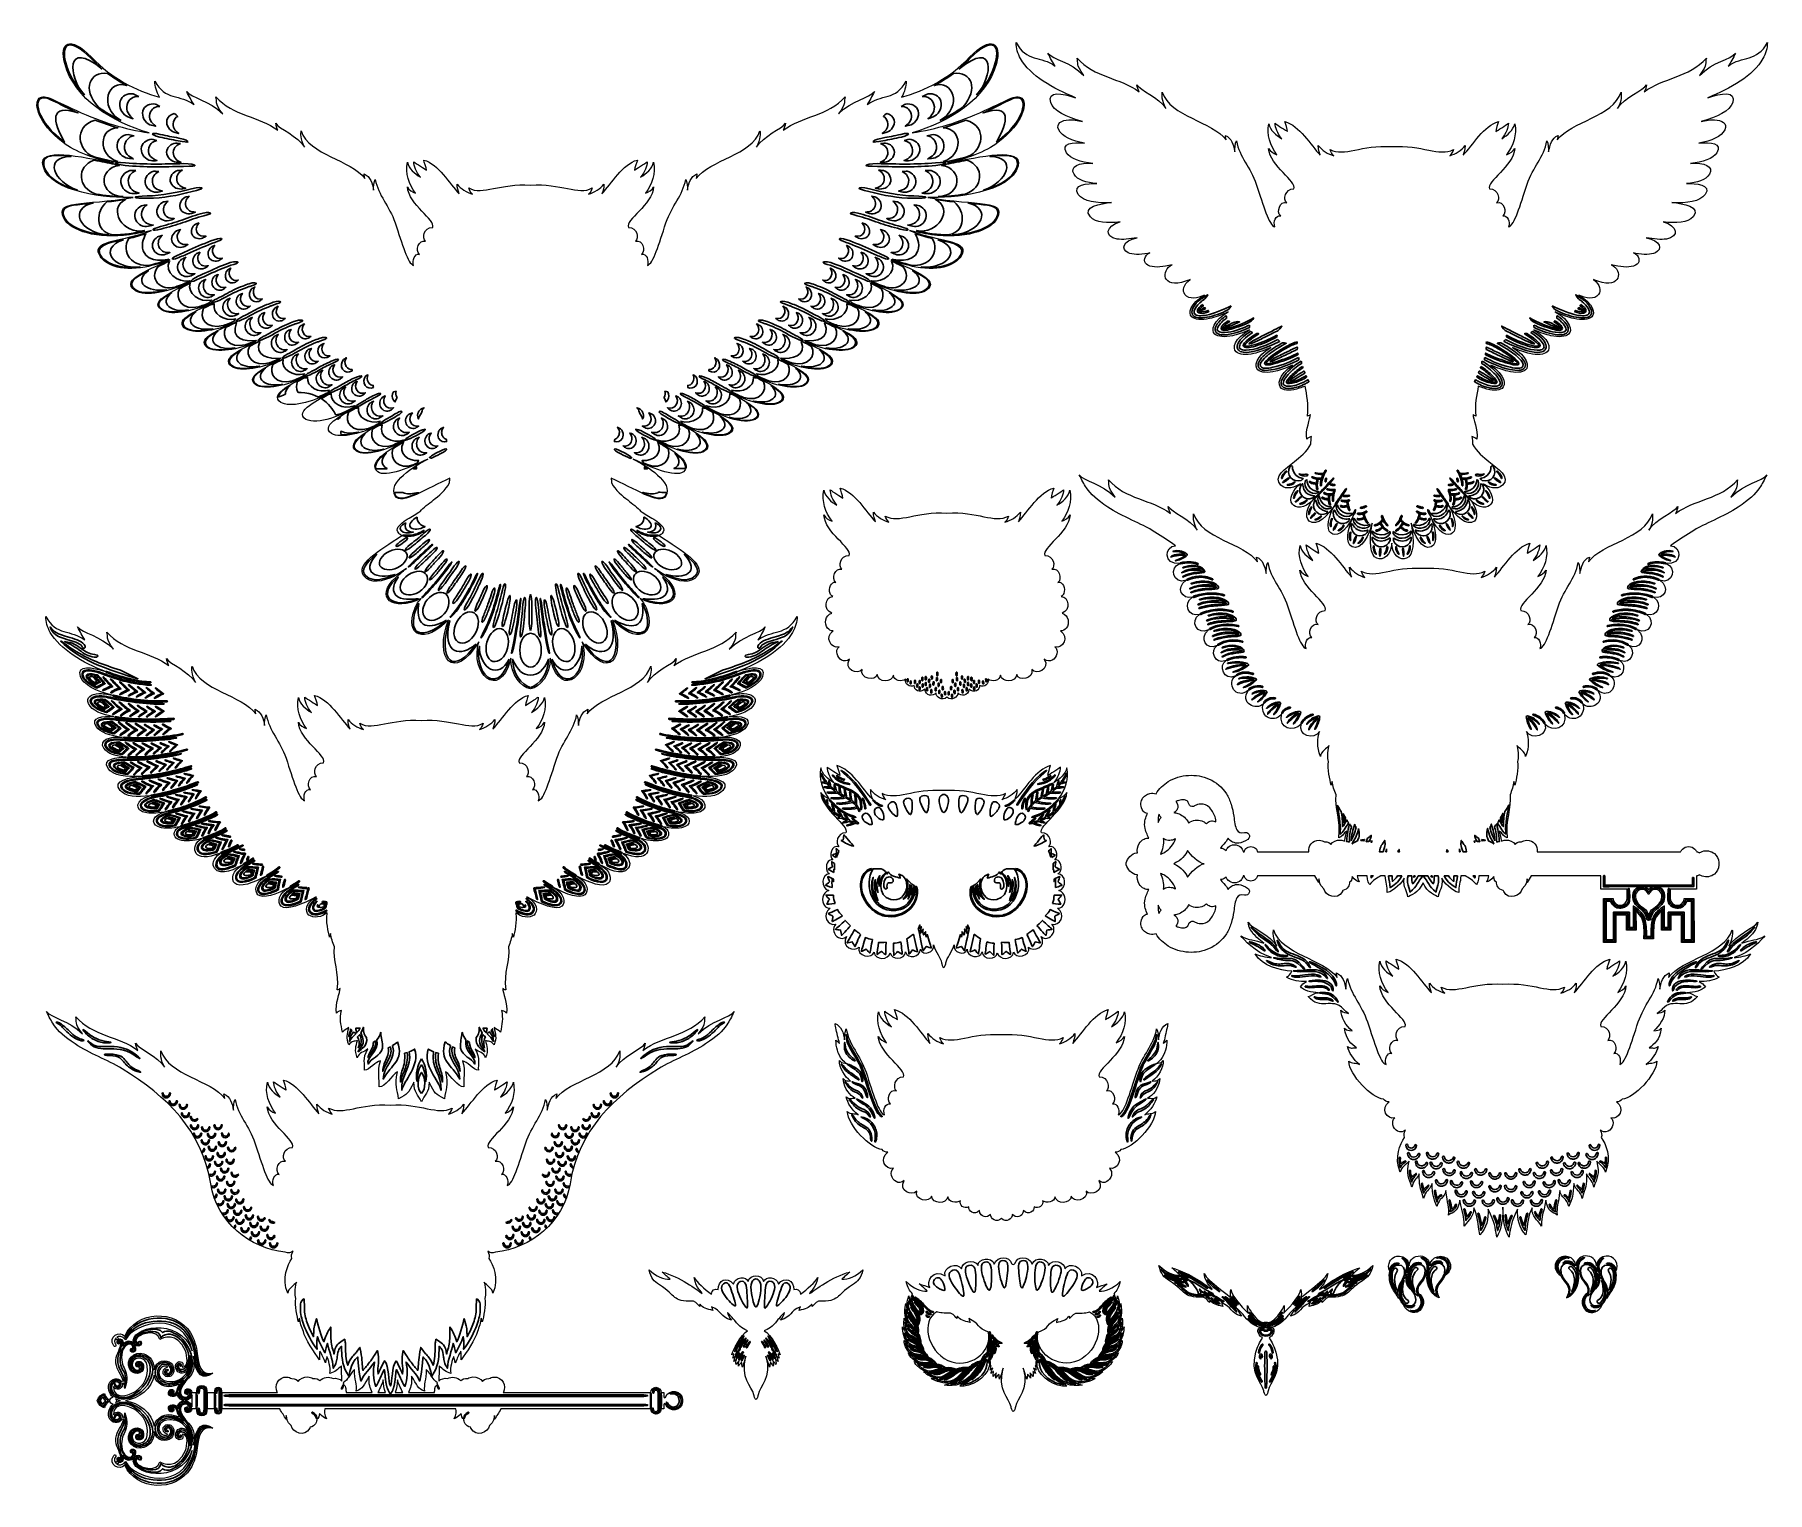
# Model space of a CAD drawing. Header units: centimetres. Extents: x -27.2 to 31.2, y -37.1 to 12.1.
import ezdxf

# ---------------------------------------------------------------- set-up
doc = ezdxf.new("R2010")
doc.units = ezdxf.units.CM
doc.header["$MEASUREMENT"] = 0
for name, color, linetype in [('engrav 1', 7, 'Continuous'), ('engrav 10', 7, 'Continuous'), ('engrav 11', 7, 'Continuous'), ('engrav 12', 7, 'Continuous'), ('engrav 2', 7, 'Continuous'), ('engrav 3', 7, 'Continuous'), ('engrav 4', 7, 'Continuous'), ('engrav 5', 7, 'Continuous'), ('engrav 6', 7, 'Continuous'), ('engrav 7', 7, 'Continuous'), ('engrav 8', 7, 'Continuous'), ('engrav 9', 7, 'Continuous'), ('layer 1', 7, 'Continuous'), ('layer 10', 7, 'Continuous'), ('layer 11', 7, 'Continuous'), ('layer 12', 7, 'Continuous'), ('layer 2', 7, 'Continuous'), ('layer 3', 7, 'Continuous'), ('layer 4', 7, 'Continuous'), ('layer 5', 7, 'Continuous'), ('layer 6', 7, 'Continuous'), ('layer 7', 7, 'Continuous'), ('layer 8', 7, 'Continuous'), ('layer 9', 7, 'Continuous')]:
    doc.layers.add(name, color=color, linetype=linetype)

msp = doc.modelspace()

# ---------------------------------------------------------------- linework, layer by layer
at = {"layer": 'engrav 1'}
for points, knots in [([(-24.94746, 10.92107), (-26.21759, 11.96233), (-26.09596, 10.64585), (-25.55075, 10.05795), (-25.55075, 10.05795), (-25.84578, 10.36974), (-26.06994, 10.71514), (-26.17951, 11.13369), (-26.17951, 11.13369), (-26.35288, 11.79595), (-26.0477, 12.01333), (-25.33372, 11.29708), (-25.33372, 11.29708), (-25.20192, 11.16486), (-25.08171, 11.03328), (-24.94746, 10.92107)], [0, 0, 0, 0, 0.2, 0.2, 0.2, 0.2, 0.4, 0.4, 0.4, 0.4, 0.6, 0.6, 0.6, 0.6, 1, 1, 1, 1]), ([(3.94746, 10.92107), (5.21759, 11.96233), (5.09596, 10.64585), (4.55075, 10.05795), (4.55075, 10.05795), (4.84578, 10.36974), (5.06994, 10.71514), (5.17951, 11.13369), (5.17951, 11.13369), (5.35288, 11.79595), (5.0477, 12.01333), (4.33372, 11.29708), (4.33372, 11.29708), (4.20192, 11.16486), (4.08171, 11.03328), (3.94746, 10.92107)], [0, 0, 0, 0, 0.2, 0.2, 0.2, 0.2, 0.4, 0.4, 0.4, 0.4, 0.6, 0.6, 0.6, 0.6, 1, 1, 1, 1]), ([(-24.312, 9.18668), (-24.58262, 9.31088), (-24.85901, 9.48235), (-25.09113, 9.65251), (-25.09113, 9.65251), (-25.61754, 10.26681), (-25.38999, 10.8452), (-24.76565, 10.78034), (-24.76565, 10.78034), (-24.55466, 10.61953), (-24.34233, 10.48811), (-24.12287, 10.37126), (-24.12287, 10.37126), (-24.73048, 10.59304), (-25.11399, 9.67217), (-24.312, 9.18668)], [0, 0, 0, 0, 0.2, 0.2, 0.2, 0.2, 0.4, 0.4, 0.4, 0.4, 0.6, 0.6, 0.6, 0.6, 1, 1, 1, 1]), ([(3.312, 9.18668), (3.58262, 9.31088), (3.85901, 9.48235), (4.09113, 9.65251), (4.09113, 9.65251), (4.61754, 10.26681), (4.38999, 10.8452), (3.76565, 10.78034), (3.76565, 10.78034), (3.55466, 10.61953), (3.34233, 10.48811), (3.12287, 10.37126), (3.12287, 10.37126), (3.73048, 10.59304), (4.11399, 9.67217), (3.312, 9.18668)], [0, 0, 0, 0, 0.2, 0.2, 0.2, 0.2, 0.4, 0.4, 0.4, 0.4, 0.6, 0.6, 0.6, 0.6, 1, 1, 1, 1]), ([(-27.07426, 9.89344), (-26.89695, 10.08099), (-26.60876, 9.84672), (-25.83473, 9.47805), (-25.83473, 9.47805), (-25.81196, 9.4672), (-25.78887, 9.45738), (-25.76611, 9.44724), (-25.76611, 9.44724), (-26.74148, 9.77961), (-26.62113, 9.16023), (-26.22059, 8.461), (-26.22059, 8.461), (-26.4948, 8.65654), (-26.71238, 8.88978), (-26.87325, 9.10717), (-26.87325, 9.10717), (-27.12265, 9.44414), (-27.16754, 9.79475), (-27.07426, 9.89344)], [0, 0, 0, 0, 0.16666667, 0.16666667, 0.16666667, 0.16666667, 0.33333333, 0.33333333, 0.33333333, 0.33333333, 0.5, 0.5, 0.5, 0.5, 0.66666667, 0.66666667, 0.66666667, 0.66666667, 1, 1, 1, 1]), ([(-23.71755, 10.00305), (-23.79639, 10.04072), (-23.84478, 10.06217), (-23.9094, 10.087), (-23.9094, 10.087), (-24.10706, 10.11769), (-24.28463, 10.03103), (-24.34095, 9.83936), (-24.34095, 9.83936), (-24.39754, 9.64685), (-24.30009, 9.44276), (-24.14136, 9.3442), (-24.14136, 9.3442), (-24.06294, 9.30035), (-23.99988, 9.27959), (-23.90775, 9.24901), (-23.90775, 9.24901), (-24.03131, 9.35439), (-24.17452, 9.50598), (-24.10679, 9.73586), (-24.10679, 9.73586), (-24.05772, 9.90238), (-23.90678, 10.019), (-23.71755, 10.00305)], [0, 0, 0, 0, 0.14285714, 0.14285714, 0.14285714, 0.14285714, 0.28571429, 0.28571429, 0.28571429, 0.28571429, 0.42857143, 0.42857143, 0.42857143, 0.42857143, 0.57142857, 0.57142857, 0.57142857, 0.57142857, 0.71428571, 0.71428571, 0.71428571, 0.71428571, 1, 1, 1, 1]), ([(2.71755, 10.00305), (2.79639, 10.04072), (2.84478, 10.06217), (2.9094, 10.087), (2.9094, 10.087), (3.10706, 10.11769), (3.28463, 10.03103), (3.34095, 9.83936), (3.34095, 9.83936), (3.39754, 9.64685), (3.30009, 9.44276), (3.14136, 9.3442), (3.14136, 9.3442), (3.06294, 9.30035), (2.99988, 9.27959), (2.90775, 9.24901), (2.90775, 9.24901), (3.03131, 9.35439), (3.17452, 9.50598), (3.10679, 9.73586), (3.10679, 9.73586), (3.05772, 9.90238), (2.90678, 10.019), (2.71755, 10.00305)], [0, 0, 0, 0, 0.14285714, 0.14285714, 0.14285714, 0.14285714, 0.28571429, 0.28571429, 0.28571429, 0.28571429, 0.42857143, 0.42857143, 0.42857143, 0.42857143, 0.57142857, 0.57142857, 0.57142857, 0.57142857, 0.71428571, 0.71428571, 0.71428571, 0.71428571, 1, 1, 1, 1]), ([(6.07426, 9.89344), (5.89695, 10.08099), (5.60876, 9.84672), (4.83473, 9.47805), (4.83473, 9.47805), (4.81196, 9.4672), (4.78887, 9.45738), (4.76611, 9.44724), (4.76611, 9.44724), (5.74148, 9.77961), (5.62113, 9.16023), (5.22059, 8.461), (5.22059, 8.461), (5.4948, 8.65654), (5.71238, 8.88978), (5.87325, 9.10717), (5.87325, 9.10717), (6.12265, 9.44414), (6.16754, 9.79475), (6.07426, 9.89344)], [0, 0, 0, 0, 0.16666667, 0.16666667, 0.16666667, 0.16666667, 0.33333333, 0.33333333, 0.33333333, 0.33333333, 0.5, 0.5, 0.5, 0.5, 0.66666667, 0.66666667, 0.66666667, 0.66666667, 1, 1, 1, 1]), ([(-23.0006, 9.66811), (-23.06509, 9.69799), (-23.1024, 9.71935), (-23.16084, 9.74572), (-23.16084, 9.74572), (-23.34082, 9.78111), (-23.53188, 9.68113), (-23.57552, 9.51264), (-23.57552, 9.51264), (-23.62325, 9.32832), (-23.51578, 9.12638), (-23.33735, 9.04709), (-23.33735, 9.04709), (-23.27375, 9.02806), (-23.20608, 9.00855), (-23.14128, 8.99993), (-23.14128, 8.99993), (-23.30077, 9.1148), (-23.39302, 9.2522), (-23.34066, 9.42182), (-23.34066, 9.42182), (-23.285, 9.60214), (-23.17844, 9.65212), (-23.0006, 9.66811)], [0, 0, 0, 0, 0.14285714, 0.14285714, 0.14285714, 0.14285714, 0.28571429, 0.28571429, 0.28571429, 0.28571429, 0.42857143, 0.42857143, 0.42857143, 0.42857143, 0.57142857, 0.57142857, 0.57142857, 0.57142857, 0.71428571, 0.71428571, 0.71428571, 0.71428571, 1, 1, 1, 1]), ([(-22.52701, 9.4239), (-22.6357, 9.39865), (-22.73761, 9.31597), (-22.76594, 9.19914), (-22.76594, 9.19914), (-22.80777, 9.02664), (-22.66958, 8.85254), (-22.52185, 8.79275), (-22.52185, 8.79275), (-22.46925, 8.77859), (-22.4211, 8.76827), (-22.36793, 8.75751), (-22.36793, 8.75751), (-22.4998, 8.84685), (-22.59125, 8.97417), (-22.54781, 9.14138), (-22.54781, 9.14138), (-22.5226, 9.23861), (-22.46779, 9.29626), (-22.40305, 9.32983), (-22.40305, 9.32983), (-22.39513, 9.34201), (-22.50679, 9.42845), (-22.52701, 9.4239)], [0, 0, 0, 0, 0.14285714, 0.14285714, 0.14285714, 0.14285714, 0.28571429, 0.28571429, 0.28571429, 0.28571429, 0.42857143, 0.42857143, 0.42857143, 0.42857143, 0.57142857, 0.57142857, 0.57142857, 0.57142857, 0.71428571, 0.71428571, 0.71428571, 0.71428571, 1, 1, 1, 1]), ([(1.52701, 9.4239), (1.6357, 9.39865), (1.73761, 9.31597), (1.76594, 9.19914), (1.76594, 9.19914), (1.80777, 9.02664), (1.66958, 8.85254), (1.52185, 8.79275), (1.52185, 8.79275), (1.46925, 8.77859), (1.4211, 8.76827), (1.36793, 8.75751), (1.36793, 8.75751), (1.4998, 8.84685), (1.59125, 8.97417), (1.54781, 9.14138), (1.54781, 9.14138), (1.5226, 9.23861), (1.46779, 9.29626), (1.40305, 9.32983), (1.40305, 9.32983), (1.39513, 9.34201), (1.50679, 9.42845), (1.52701, 9.4239)], [0, 0, 0, 0, 0.14285714, 0.14285714, 0.14285714, 0.14285714, 0.28571429, 0.28571429, 0.28571429, 0.28571429, 0.42857143, 0.42857143, 0.42857143, 0.42857143, 0.57142857, 0.57142857, 0.57142857, 0.57142857, 0.71428571, 0.71428571, 0.71428571, 0.71428571, 1, 1, 1, 1]), ([(2.0006, 9.66811), (2.06509, 9.69799), (2.1024, 9.71935), (2.16084, 9.74572), (2.16084, 9.74572), (2.34082, 9.78111), (2.53188, 9.68113), (2.57552, 9.51264), (2.57552, 9.51264), (2.62325, 9.32832), (2.51578, 9.12638), (2.33735, 9.04709), (2.33735, 9.04709), (2.27375, 9.02806), (2.20608, 9.00855), (2.14128, 8.99993), (2.14128, 8.99993), (2.30077, 9.1148), (2.39302, 9.2522), (2.34066, 9.42182), (2.34066, 9.42182), (2.285, 9.60214), (2.17844, 9.65212), (2.0006, 9.66811)], [0, 0, 0, 0, 0.14285714, 0.14285714, 0.14285714, 0.14285714, 0.28571429, 0.28571429, 0.28571429, 0.28571429, 0.42857143, 0.42857143, 0.42857143, 0.42857143, 0.57142857, 0.57142857, 0.57142857, 0.57142857, 0.71428571, 0.71428571, 0.71428571, 0.71428571, 1, 1, 1, 1]), ([(-24.42288, 7.80689), (-24.45562, 7.81107), (-24.48634, 7.80754), (-24.52423, 7.79807), (-24.52423, 7.79807), (-24.77597, 7.84572), (-25.03456, 7.91367), (-25.27407, 7.98716), (-25.27407, 7.98716), (-25.7283, 8.15353), (-25.95839, 8.98766), (-25.19093, 9.2021), (-25.19093, 9.2021), (-24.93661, 9.10655), (-24.66551, 9.01394), (-24.42102, 8.94557), (-24.42102, 8.94557), (-25.06054, 8.942), (-25.11579, 8.02267), (-24.42288, 7.80689)], [0, 0, 0, 0, 0.16666667, 0.16666667, 0.16666667, 0.16666667, 0.33333333, 0.33333333, 0.33333333, 0.33333333, 0.5, 0.5, 0.5, 0.5, 0.66666667, 0.66666667, 0.66666667, 0.66666667, 1, 1, 1, 1]), ([(-23.01005, 8.63253), (-22.78281, 8.58114), (-22.59884, 8.54661), (-22.38363, 8.50632), (-22.38363, 8.50632), (-22.18457, 8.46908), (-22.07881, 8.45136), (-22.06016, 8.46962), (-22.06016, 8.46962), (-22.03843, 8.49091), (-22.13649, 8.55498), (-22.36848, 8.59839), (-22.36848, 8.59839), (-22.58299, 8.63857), (-22.76642, 8.67295), (-22.99101, 8.72368), (-22.99101, 8.72368), (-23.19944, 8.77078), (-23.25015, 8.76133), (-23.24797, 8.73656), (-23.24797, 8.73656), (-23.24588, 8.71273), (-23.19855, 8.67515), (-23.01005, 8.63253)], [0, 0, 0, 0, 0.14285714, 0.14285714, 0.14285714, 0.14285714, 0.28571429, 0.28571429, 0.28571429, 0.28571429, 0.42857143, 0.42857143, 0.42857143, 0.42857143, 0.57142857, 0.57142857, 0.57142857, 0.57142857, 0.71428571, 0.71428571, 0.71428571, 0.71428571, 1, 1, 1, 1]), ([(2.01005, 8.63253), (1.78281, 8.58114), (1.59884, 8.54661), (1.38363, 8.50632), (1.38363, 8.50632), (1.18457, 8.46908), (1.07881, 8.45136), (1.06016, 8.46962), (1.06016, 8.46962), (1.03843, 8.49091), (1.13649, 8.55498), (1.36848, 8.59839), (1.36848, 8.59839), (1.58299, 8.63857), (1.76642, 8.67295), (1.99101, 8.72368), (1.99101, 8.72368), (2.19944, 8.77078), (2.25015, 8.76133), (2.24797, 8.73656), (2.24797, 8.73656), (2.24588, 8.71273), (2.19855, 8.67515), (2.01005, 8.63253)], [0, 0, 0, 0, 0.14285714, 0.14285714, 0.14285714, 0.14285714, 0.28571429, 0.28571429, 0.28571429, 0.28571429, 0.42857143, 0.42857143, 0.42857143, 0.42857143, 0.57142857, 0.57142857, 0.57142857, 0.57142857, 0.71428571, 0.71428571, 0.71428571, 0.71428571, 1, 1, 1, 1]), ([(3.42288, 7.80689), (3.45562, 7.81107), (3.48634, 7.80754), (3.52423, 7.79807), (3.52423, 7.79807), (3.77597, 7.84572), (4.03456, 7.91367), (4.27407, 7.98716), (4.27407, 7.98716), (4.7283, 8.15353), (4.95839, 8.98766), (4.19093, 9.2021), (4.19093, 9.2021), (3.93661, 9.10655), (3.66551, 9.01394), (3.42102, 8.94557), (3.42102, 8.94557), (4.06054, 8.942), (4.11579, 8.02267), (3.42288, 7.80689)], [0, 0, 0, 0, 0.16666667, 0.16666667, 0.16666667, 0.16666667, 0.33333333, 0.33333333, 0.33333333, 0.33333333, 0.5, 0.5, 0.5, 0.5, 0.66666667, 0.66666667, 0.66666667, 0.66666667, 1, 1, 1, 1]), ([(-23.87373, 8.67837), (-23.95851, 8.6964), (-24.0102, 8.70587), (-24.07839, 8.71475), (-24.07839, 8.71475), (-24.27752, 8.69786), (-24.43239, 8.57132), (-24.44702, 8.37114), (-24.44702, 8.37114), (-24.46173, 8.17008), (-24.32385, 7.99422), (-24.14842, 7.93573), (-24.14842, 7.93573), (-24.06276, 7.91158), (-23.99695, 7.90627), (-23.9007, 7.89828), (-23.9007, 7.89828), (-24.04329, 7.97173), (-24.21474, 8.08557), (-24.19702, 8.32571), (-24.19702, 8.32571), (-24.18419, 8.49965), (-24.06155, 8.6491), (-23.87373, 8.67837)], [0, 0, 0, 0, 0.14285714, 0.14285714, 0.14285714, 0.14285714, 0.28571429, 0.28571429, 0.28571429, 0.28571429, 0.42857143, 0.42857143, 0.42857143, 0.42857143, 0.57142857, 0.57142857, 0.57142857, 0.57142857, 0.71428571, 0.71428571, 0.71428571, 0.71428571, 1, 1, 1, 1]), ([(-23.10446, 8.5217), (-23.17361, 8.53554), (-23.21448, 8.54753), (-23.27699, 8.55939), (-23.27699, 8.55939), (-23.45986, 8.55127), (-23.62511, 8.40855), (-23.63223, 8.23396), (-23.63223, 8.23396), (-23.64003, 8.04298), (-23.49284, 7.87159), (-23.30223, 7.83657), (-23.30223, 7.83657), (-23.23624, 7.83309), (-23.16619, 7.8301), (-23.10121, 7.83704), (-23.10121, 7.83704), (-23.28082, 7.91122), (-23.39961, 8.02331), (-23.38421, 8.20108), (-23.38421, 8.20108), (-23.36785, 8.39003), (-23.27447, 8.46399), (-23.10446, 8.5217)], [0, 0, 0, 0, 0.14285714, 0.14285714, 0.14285714, 0.14285714, 0.28571429, 0.28571429, 0.28571429, 0.28571429, 0.42857143, 0.42857143, 0.42857143, 0.42857143, 0.57142857, 0.57142857, 0.57142857, 0.57142857, 0.71428571, 0.71428571, 0.71428571, 0.71428571, 1, 1, 1, 1]), ([(-22.30655, 8.4113), (-22.3765, 8.41936), (-22.41626, 8.42226), (-22.47494, 8.42853), (-22.47494, 8.42853), (-22.63487, 8.41622), (-22.77324, 8.27563), (-22.77719, 8.12014), (-22.77719, 8.12014), (-22.78171, 7.94203), (-22.61041, 7.80509), (-22.45385, 7.7818), (-22.45385, 7.7818), (-22.39961, 7.78047), (-22.35051, 7.7818), (-22.29641, 7.78392), (-22.29641, 7.78392), (-22.44373, 7.83977), (-22.55962, 7.94222), (-22.55244, 8.1155), (-22.55244, 8.1155), (-22.54508, 8.29311), (-22.42237, 8.37266), (-22.30655, 8.4113)], [0, 0, 0, 0, 0.14285714, 0.14285714, 0.14285714, 0.14285714, 0.28571429, 0.28571429, 0.28571429, 0.28571429, 0.42857143, 0.42857143, 0.42857143, 0.42857143, 0.57142857, 0.57142857, 0.57142857, 0.57142857, 0.71428571, 0.71428571, 0.71428571, 0.71428571, 1, 1, 1, 1]), ([(1.30655, 8.4113), (1.3765, 8.41936), (1.41626, 8.42226), (1.47494, 8.42853), (1.47494, 8.42853), (1.63487, 8.41622), (1.77324, 8.27563), (1.77719, 8.12014), (1.77719, 8.12014), (1.78171, 7.94203), (1.61041, 7.80509), (1.45385, 7.7818), (1.45385, 7.7818), (1.39961, 7.78047), (1.35051, 7.7818), (1.29641, 7.78392), (1.29641, 7.78392), (1.44373, 7.83977), (1.55962, 7.94222), (1.55244, 8.1155), (1.55244, 8.1155), (1.54508, 8.29311), (1.42237, 8.37266), (1.30655, 8.4113)], [0, 0, 0, 0, 0.14285714, 0.14285714, 0.14285714, 0.14285714, 0.28571429, 0.28571429, 0.28571429, 0.28571429, 0.42857143, 0.42857143, 0.42857143, 0.42857143, 0.57142857, 0.57142857, 0.57142857, 0.57142857, 0.71428571, 0.71428571, 0.71428571, 0.71428571, 1, 1, 1, 1]), ([(2.10446, 8.5217), (2.17361, 8.53554), (2.21448, 8.54753), (2.27699, 8.55939), (2.27699, 8.55939), (2.45986, 8.55127), (2.62511, 8.40855), (2.63223, 8.23396), (2.63223, 8.23396), (2.64003, 8.04298), (2.49284, 7.87159), (2.30223, 7.83657), (2.30223, 7.83657), (2.23624, 7.83309), (2.16619, 7.8301), (2.10121, 7.83704), (2.10121, 7.83704), (2.28082, 7.91122), (2.39961, 8.02331), (2.38421, 8.20108), (2.38421, 8.20108), (2.36785, 8.39003), (2.27447, 8.46399), (2.10446, 8.5217)], [0, 0, 0, 0, 0.14285714, 0.14285714, 0.14285714, 0.14285714, 0.28571429, 0.28571429, 0.28571429, 0.28571429, 0.42857143, 0.42857143, 0.42857143, 0.42857143, 0.57142857, 0.57142857, 0.57142857, 0.57142857, 0.71428571, 0.71428571, 0.71428571, 0.71428571, 1, 1, 1, 1]), ([(2.87373, 8.67837), (2.95851, 8.6964), (3.0102, 8.70587), (3.07839, 8.71475), (3.07839, 8.71475), (3.27752, 8.69786), (3.43239, 8.57132), (3.44702, 8.37114), (3.44702, 8.37114), (3.46173, 8.17008), (3.32385, 7.99422), (3.14842, 7.93573), (3.14842, 7.93573), (3.06276, 7.91158), (2.99695, 7.90627), (2.9007, 7.89828), (2.9007, 7.89828), (3.04329, 7.97173), (3.21474, 8.08557), (3.19702, 8.32571), (3.19702, 8.32571), (3.18419, 8.49965), (3.06155, 8.6491), (2.87373, 8.67837)], [0, 0, 0, 0, 0.14285714, 0.14285714, 0.14285714, 0.14285714, 0.28571429, 0.28571429, 0.28571429, 0.28571429, 0.42857143, 0.42857143, 0.42857143, 0.42857143, 0.57142857, 0.57142857, 0.57142857, 0.57142857, 0.71428571, 0.71428571, 0.71428571, 0.71428571, 1, 1, 1, 1]), ([(-26.83198, 7.94419), (-26.69213, 8.02889), (-26.36402, 8.03512), (-25.99866, 7.98079), (-25.99866, 7.98079), (-26.95345, 7.95187), (-26.58267, 7.11596), (-25.77874, 6.84112), (-25.77874, 6.84112), (-26.41445, 7.01519), (-26.80543, 7.30395), (-26.90204, 7.62018), (-26.90204, 7.62018), (-26.944, 7.75753), (-26.93639, 7.88088), (-26.83198, 7.94419)], [0, 0, 0, 0, 0.2, 0.2, 0.2, 0.2, 0.4, 0.4, 0.4, 0.4, 0.6, 0.6, 0.6, 0.6, 1, 1, 1, 1]), ([(-24.24712, 6.62283), (-24.55124, 6.62627), (-24.8538, 6.66557), (-25.15732, 6.70709), (-25.15732, 6.70709), (-25.79312, 6.90748), (-25.81769, 7.65469), (-25.22527, 7.8517), (-25.22527, 7.8517), (-24.97905, 7.80701), (-24.7548, 7.75817), (-24.52724, 7.71766), (-24.52724, 7.71766), (-24.48438, 7.69373), (-24.41717, 7.68381), (-24.36739, 7.67659), (-24.36739, 7.67659), (-25.11109, 7.57464), (-25.04628, 6.64846), (-24.24712, 6.62283)], [0, 0, 0, 0, 0.16666667, 0.16666667, 0.16666667, 0.16666667, 0.33333333, 0.33333333, 0.33333333, 0.33333333, 0.5, 0.5, 0.5, 0.5, 0.66666667, 0.66666667, 0.66666667, 0.66666667, 1, 1, 1, 1]), ([(-24.17456, 7.6738), (-23.52054, 7.60723), (-22.86515, 7.63281), (-22.20943, 7.64249), (-22.20943, 7.64249), (-21.913, 7.64687), (-21.7976, 7.65486), (-21.82088, 7.6793), (-21.82088, 7.6793), (-21.84104, 7.70047), (-21.9613, 7.73928), (-22.2095, 7.73564), (-22.2095, 7.73564), (-22.86111, 7.72609), (-23.5127, 7.70039), (-24.1626, 7.76628), (-24.1626, 7.76628), (-24.42286, 7.79265), (-24.51872, 7.77655), (-24.49494, 7.74904), (-24.49494, 7.74904), (-24.47473, 7.72564), (-24.37091, 7.69378), (-24.17456, 7.6738)], [0, 0, 0, 0, 0.14285714, 0.14285714, 0.14285714, 0.14285714, 0.28571429, 0.28571429, 0.28571429, 0.28571429, 0.42857143, 0.42857143, 0.42857143, 0.42857143, 0.57142857, 0.57142857, 0.57142857, 0.57142857, 0.71428571, 0.71428571, 0.71428571, 0.71428571, 1, 1, 1, 1]), ([(3.17456, 7.6738), (2.52054, 7.60723), (1.86515, 7.63281), (1.20943, 7.64249), (1.20943, 7.64249), (0.913, 7.64687), (0.7976, 7.65486), (0.82088, 7.6793), (0.82088, 7.6793), (0.84104, 7.70047), (0.9613, 7.73928), (1.2095, 7.73564), (1.2095, 7.73564), (1.86111, 7.72609), (2.5127, 7.70039), (3.1626, 7.76628), (3.1626, 7.76628), (3.42286, 7.79265), (3.51872, 7.77655), (3.49494, 7.74904), (3.49494, 7.74904), (3.47473, 7.72564), (3.37091, 7.69378), (3.17456, 7.6738)], [0, 0, 0, 0, 0.14285714, 0.14285714, 0.14285714, 0.14285714, 0.28571429, 0.28571429, 0.28571429, 0.28571429, 0.42857143, 0.42857143, 0.42857143, 0.42857143, 0.57142857, 0.57142857, 0.57142857, 0.57142857, 0.71428571, 0.71428571, 0.71428571, 0.71428571, 1, 1, 1, 1]), ([(3.24712, 6.62283), (3.55124, 6.62627), (3.8538, 6.66557), (4.15732, 6.70709), (4.15732, 6.70709), (4.79312, 6.90748), (4.81769, 7.65469), (4.22527, 7.8517), (4.22527, 7.8517), (3.97905, 7.80701), (3.7548, 7.75817), (3.52724, 7.71766), (3.52724, 7.71766), (3.48438, 7.69373), (3.41717, 7.68381), (3.36739, 7.67659), (3.36739, 7.67659), (4.11109, 7.57464), (4.04628, 6.64846), (3.24712, 6.62283)], [0, 0, 0, 0, 0.16666667, 0.16666667, 0.16666667, 0.16666667, 0.33333333, 0.33333333, 0.33333333, 0.33333333, 0.5, 0.5, 0.5, 0.5, 0.66666667, 0.66666667, 0.66666667, 0.66666667, 1, 1, 1, 1]), ([(5.83198, 7.94419), (5.69213, 8.02889), (5.36402, 8.03512), (4.99866, 7.98079), (4.99866, 7.98079), (5.95345, 7.95187), (5.58267, 7.11596), (4.77874, 6.84112), (4.77874, 6.84112), (5.41445, 7.01519), (5.80543, 7.30395), (5.90204, 7.62018), (5.90204, 7.62018), (5.944, 7.75753), (5.93639, 7.88088), (5.83198, 7.94419)], [0, 0, 0, 0, 0.2, 0.2, 0.2, 0.2, 0.4, 0.4, 0.4, 0.4, 0.6, 0.6, 0.6, 0.6, 1, 1, 1, 1]), ([(-23.81248, 7.50406), (-23.89785, 7.50554), (-23.94964, 7.50494), (-24.01738, 7.50068), (-24.01738, 7.50068), (-24.20792, 7.44658), (-24.3371, 7.29438), (-24.31769, 7.09719), (-24.31769, 7.09719), (-24.29823, 6.89914), (-24.1348, 6.75442), (-23.9546, 6.73081), (-23.9546, 6.73081), (-23.86736, 6.72358), (-23.80255, 6.73087), (-23.70773, 6.74133), (-23.70773, 6.74133), (-23.85855, 6.78568), (-24.04418, 6.86382), (-24.06727, 7.10037), (-24.06727, 7.10037), (-24.08399, 7.27174), (-23.98998, 7.44009), (-23.81248, 7.50406)], [0, 0, 0, 0, 0.14285714, 0.14285714, 0.14285714, 0.14285714, 0.28571429, 0.28571429, 0.28571429, 0.28571429, 0.42857143, 0.42857143, 0.42857143, 0.42857143, 0.57142857, 0.57142857, 0.57142857, 0.57142857, 0.71428571, 0.71428571, 0.71428571, 0.71428571, 1, 1, 1, 1]), ([(-23.03745, 7.47373), (-23.10691, 7.4741), (-23.14863, 7.47801), (-23.21134, 7.47769), (-23.21134, 7.47769), (-23.38758, 7.4352), (-23.5241, 7.26532), (-23.5017, 7.09441), (-23.5017, 7.09441), (-23.47723, 6.90745), (-23.30549, 6.76885), (-23.1145, 6.77091), (-23.1145, 6.77091), (-23.04982, 6.78001), (-22.98128, 6.79036), (-22.91934, 6.8094), (-22.91934, 6.8094), (-23.10623, 6.84746), (-23.24042, 6.93385), (-23.2553, 7.10941), (-23.2553, 7.10941), (-23.27112, 7.29601), (-23.19287, 7.38552), (-23.03745, 7.47373)], [0, 0, 0, 0, 0.14285714, 0.14285714, 0.14285714, 0.14285714, 0.28571429, 0.28571429, 0.28571429, 0.28571429, 0.42857143, 0.42857143, 0.42857143, 0.42857143, 0.57142857, 0.57142857, 0.57142857, 0.57142857, 0.71428571, 0.71428571, 0.71428571, 0.71428571, 1, 1, 1, 1]), ([(-22.24398, 7.51752), (-22.31325, 7.51211), (-22.35236, 7.5074), (-22.41041, 7.50239), (-22.41041, 7.50239), (-22.56366, 7.46017), (-22.67444, 7.29743), (-22.65218, 7.14568), (-22.65218, 7.14568), (-22.62666, 6.97183), (-22.43731, 6.87126), (-22.28134, 6.87827), (-22.28134, 6.87827), (-22.22844, 6.88725), (-22.18098, 6.89782), (-22.1288, 6.91011), (-22.1288, 6.91011), (-22.28124, 6.93648), (-22.41101, 7.01406), (-22.43312, 7.18371), (-22.43312, 7.18371), (-22.45578, 7.35761), (-22.34996, 7.45807), (-22.24398, 7.51752)], [0, 0, 0, 0, 0.14285714, 0.14285714, 0.14285714, 0.14285714, 0.28571429, 0.28571429, 0.28571429, 0.28571429, 0.42857143, 0.42857143, 0.42857143, 0.42857143, 0.57142857, 0.57142857, 0.57142857, 0.57142857, 0.71428571, 0.71428571, 0.71428571, 0.71428571, 1, 1, 1, 1]), ([(1.24398, 7.51752), (1.31325, 7.51211), (1.35236, 7.5074), (1.41041, 7.50239), (1.41041, 7.50239), (1.56366, 7.46017), (1.67444, 7.29743), (1.65218, 7.14568), (1.65218, 7.14568), (1.62666, 6.97183), (1.43731, 6.87126), (1.28134, 6.87827), (1.28134, 6.87827), (1.22844, 6.88725), (1.18098, 6.89782), (1.1288, 6.91011), (1.1288, 6.91011), (1.28124, 6.93648), (1.41101, 7.01406), (1.43312, 7.18371), (1.43312, 7.18371), (1.45578, 7.35761), (1.34996, 7.45807), (1.24398, 7.51752)], [0, 0, 0, 0, 0.14285714, 0.14285714, 0.14285714, 0.14285714, 0.28571429, 0.28571429, 0.28571429, 0.28571429, 0.42857143, 0.42857143, 0.42857143, 0.42857143, 0.57142857, 0.57142857, 0.57142857, 0.57142857, 0.71428571, 0.71428571, 0.71428571, 0.71428571, 1, 1, 1, 1]), ([(2.03745, 7.47373), (2.10691, 7.4741), (2.14863, 7.47801), (2.21134, 7.47769), (2.21134, 7.47769), (2.38758, 7.4352), (2.5241, 7.26532), (2.5017, 7.09441), (2.5017, 7.09441), (2.47723, 6.90745), (2.30549, 6.76885), (2.1145, 6.77091), (2.1145, 6.77091), (2.04982, 6.78001), (1.98128, 6.79036), (1.91934, 6.8094), (1.91934, 6.8094), (2.10623, 6.84746), (2.24042, 6.93385), (2.2553, 7.10941), (2.2553, 7.10941), (2.27112, 7.29601), (2.19287, 7.38552), (2.03745, 7.47373)], [0, 0, 0, 0, 0.14285714, 0.14285714, 0.14285714, 0.14285714, 0.28571429, 0.28571429, 0.28571429, 0.28571429, 0.42857143, 0.42857143, 0.42857143, 0.42857143, 0.57142857, 0.57142857, 0.57142857, 0.57142857, 0.71428571, 0.71428571, 0.71428571, 0.71428571, 1, 1, 1, 1]), ([(2.81248, 7.50406), (2.89785, 7.50554), (2.94964, 7.50494), (3.01738, 7.50068), (3.01738, 7.50068), (3.20792, 7.44658), (3.3371, 7.29438), (3.31769, 7.09719), (3.31769, 7.09719), (3.29823, 6.89914), (3.1348, 6.75442), (2.9546, 6.73081), (2.9546, 6.73081), (2.86736, 6.72358), (2.80255, 6.73087), (2.70773, 6.74133), (2.70773, 6.74133), (2.85855, 6.78568), (3.04418, 6.86382), (3.06727, 7.10037), (3.06727, 7.10037), (3.08399, 7.27174), (2.98998, 7.44009), (2.81248, 7.50406)], [0, 0, 0, 0, 0.14285714, 0.14285714, 0.14285714, 0.14285714, 0.28571429, 0.28571429, 0.28571429, 0.28571429, 0.42857143, 0.42857143, 0.42857143, 0.42857143, 0.57142857, 0.57142857, 0.57142857, 0.57142857, 0.71428571, 0.71428571, 0.71428571, 0.71428571, 1, 1, 1, 1]), ([(-24.63364, 5.34088), (-25.18343, 5.45948), (-25.1762, 6.12913), (-24.79635, 6.44736), (-24.79635, 6.44736), (-24.56831, 6.46582), (-24.40961, 6.49555), (-24.15814, 6.52241), (-24.15814, 6.52241), (-24.79564, 6.22723), (-24.2422, 5.32325), (-23.52615, 5.47646), (-23.52615, 5.47646), (-23.82699, 5.39846), (-24.24152, 5.32048), (-24.63364, 5.34088)], [0, 0, 0, 0, 0.2, 0.2, 0.2, 0.2, 0.4, 0.4, 0.4, 0.4, 0.6, 0.6, 0.6, 0.6, 1, 1, 1, 1]), ([(-21.91812, 6.79354), (-21.68485, 6.85476), (-21.58278, 6.88245), (-21.5816, 6.90599), (-21.5816, 6.90599), (-21.58034, 6.93106), (-21.69453, 6.9483), (-21.93913, 6.88415), (-21.93913, 6.88415), (-22.40271, 6.76247), (-22.95225, 6.66224), (-23.43346, 6.64489), (-23.43346, 6.64489), (-23.66717, 6.63646), (-23.85082, 6.62989), (-23.83658, 6.60371), (-23.83658, 6.60371), (-23.82036, 6.5739), (-23.66433, 6.56894), (-23.40565, 6.56982), (-23.40565, 6.56982), (-22.89937, 6.57154), (-22.40751, 6.6651), (-21.91812, 6.79354)], [0, 0, 0, 0, 0.14285714, 0.14285714, 0.14285714, 0.14285714, 0.28571429, 0.28571429, 0.28571429, 0.28571429, 0.42857143, 0.42857143, 0.42857143, 0.42857143, 0.57142857, 0.57142857, 0.57142857, 0.57142857, 0.71428571, 0.71428571, 0.71428571, 0.71428571, 1, 1, 1, 1]), ([(-22.72312, 6.47119), (-22.78701, 6.46003), (-22.82591, 6.45672), (-22.88349, 6.44605), (-22.88349, 6.44605), (-23.03919, 6.37784), (-23.13972, 6.19913), (-23.09404, 6.04578), (-23.09404, 6.04578), (-23.04409, 5.87804), (-22.86592, 5.77911), (-22.69074, 5.81261), (-22.69074, 5.81261), (-22.63263, 5.83169), (-22.57119, 5.85254), (-22.51705, 5.8803), (-22.51705, 5.8803), (-22.69436, 5.88432), (-22.83037, 5.94149), (-22.86982, 6.10035), (-22.86982, 6.10035), (-22.91176, 6.26921), (-22.85299, 6.36441), (-22.72312, 6.47119)], [0, 0, 0, 0, 0.14285714, 0.14285714, 0.14285714, 0.14285714, 0.28571429, 0.28571429, 0.28571429, 0.28571429, 0.42857143, 0.42857143, 0.42857143, 0.42857143, 0.57142857, 0.57142857, 0.57142857, 0.57142857, 0.71428571, 0.71428571, 0.71428571, 0.71428571, 1, 1, 1, 1]), ([(-22.00043, 6.64278), (-22.06329, 6.62633), (-22.09855, 6.61554), (-22.15115, 6.60132), (-22.15115, 6.60132), (-22.28579, 6.53715), (-22.36367, 6.36929), (-22.32093, 6.23351), (-22.32093, 6.23351), (-22.27197, 6.07799), (-22.0832, 6.01692), (-21.94091, 6.04919), (-21.94091, 6.04919), (-21.89362, 6.06619), (-21.85154, 6.08377), (-21.80539, 6.1037), (-21.80539, 6.1037), (-21.94936, 6.10269), (-22.07999, 6.15249), (-22.12522, 6.30472), (-22.12522, 6.30472), (-22.17158, 6.46078), (-22.0891, 6.57061), (-22.00043, 6.64278)], [0, 0, 0, 0, 0.14285714, 0.14285714, 0.14285714, 0.14285714, 0.28571429, 0.28571429, 0.28571429, 0.28571429, 0.42857143, 0.42857143, 0.42857143, 0.42857143, 0.57142857, 0.57142857, 0.57142857, 0.57142857, 0.71428571, 0.71428571, 0.71428571, 0.71428571, 1, 1, 1, 1]), ([(0.91812, 6.79354), (0.68485, 6.85476), (0.58278, 6.88245), (0.5816, 6.90599), (0.5816, 6.90599), (0.58034, 6.93106), (0.69453, 6.9483), (0.93913, 6.88415), (0.93913, 6.88415), (1.40271, 6.76247), (1.95225, 6.66224), (2.43346, 6.64489), (2.43346, 6.64489), (2.66717, 6.63646), (2.85082, 6.62989), (2.83658, 6.60371), (2.83658, 6.60371), (2.82036, 6.5739), (2.66433, 6.56894), (2.40565, 6.56982), (2.40565, 6.56982), (1.89937, 6.57154), (1.40751, 6.6651), (0.91812, 6.79354)], [0, 0, 0, 0, 0.14285714, 0.14285714, 0.14285714, 0.14285714, 0.28571429, 0.28571429, 0.28571429, 0.28571429, 0.42857143, 0.42857143, 0.42857143, 0.42857143, 0.57142857, 0.57142857, 0.57142857, 0.57142857, 0.71428571, 0.71428571, 0.71428571, 0.71428571, 1, 1, 1, 1]), ([(1.00043, 6.64278), (1.06329, 6.62633), (1.09855, 6.61554), (1.15115, 6.60132), (1.15115, 6.60132), (1.28579, 6.53715), (1.36367, 6.36929), (1.32093, 6.23351), (1.32093, 6.23351), (1.27197, 6.07799), (1.0832, 6.01692), (0.94091, 6.04919), (0.94091, 6.04919), (0.89362, 6.06619), (0.85154, 6.08377), (0.80539, 6.1037), (0.80539, 6.1037), (0.94936, 6.10269), (1.07999, 6.15249), (1.12522, 6.30472), (1.12522, 6.30472), (1.17158, 6.46078), (1.0891, 6.57061), (1.00043, 6.64278)], [0, 0, 0, 0, 0.14285714, 0.14285714, 0.14285714, 0.14285714, 0.28571429, 0.28571429, 0.28571429, 0.28571429, 0.42857143, 0.42857143, 0.42857143, 0.42857143, 0.57142857, 0.57142857, 0.57142857, 0.57142857, 0.71428571, 0.71428571, 0.71428571, 0.71428571, 1, 1, 1, 1]), ([(1.72312, 6.47119), (1.78701, 6.46003), (1.82591, 6.45672), (1.88349, 6.44605), (1.88349, 6.44605), (2.03919, 6.37784), (2.13972, 6.19913), (2.09404, 6.04578), (2.09404, 6.04578), (2.04409, 5.87804), (1.86592, 5.77911), (1.69074, 5.81261), (1.69074, 5.81261), (1.63263, 5.83169), (1.57119, 5.85254), (1.51705, 5.8803), (1.51705, 5.8803), (1.69436, 5.88432), (1.83037, 5.94149), (1.86982, 6.10035), (1.86982, 6.10035), (1.91176, 6.26921), (1.85299, 6.36441), (1.72312, 6.47119)], [0, 0, 0, 0, 0.14285714, 0.14285714, 0.14285714, 0.14285714, 0.28571429, 0.28571429, 0.28571429, 0.28571429, 0.42857143, 0.42857143, 0.42857143, 0.42857143, 0.57142857, 0.57142857, 0.57142857, 0.57142857, 0.71428571, 0.71428571, 0.71428571, 0.71428571, 1, 1, 1, 1]), ([(3.63364, 5.34088), (4.18343, 5.45948), (4.1762, 6.12913), (3.79635, 6.44736), (3.79635, 6.44736), (3.56831, 6.46582), (3.40961, 6.49555), (3.15814, 6.52241), (3.15814, 6.52241), (3.79564, 6.22723), (3.2422, 5.32325), (2.52615, 5.47646), (2.52615, 5.47646), (2.82699, 5.39846), (3.24152, 5.32048), (3.63364, 5.34088)], [0, 0, 0, 0, 0.2, 0.2, 0.2, 0.2, 0.4, 0.4, 0.4, 0.4, 0.6, 0.6, 0.6, 0.6, 1, 1, 1, 1]), ([(-25.24765, 6.41118), (-26.07239, 6.24215), (-25.76732, 5.40903), (-24.74475, 5.3316), (-24.74475, 5.3316), (-25.45655, 5.35977), (-26.07993, 5.58364), (-26.23366, 5.94351), (-26.23366, 5.94351), (-26.34867, 6.21272), (-26.16869, 6.29759), (-25.86251, 6.34108), (-25.86251, 6.34108), (-25.65424, 6.37066), (-25.41005, 6.38258), (-25.24765, 6.41118)], [0, 0, 0, 0, 0.2, 0.2, 0.2, 0.2, 0.4, 0.4, 0.4, 0.4, 0.6, 0.6, 0.6, 0.6, 1, 1, 1, 1]), ([(-23.43479, 6.34922), (-23.51344, 6.33644), (-23.56095, 6.32733), (-23.62256, 6.31218), (-23.62256, 6.31218), (-23.78971, 6.23095), (-23.88606, 6.06969), (-23.83927, 5.89171), (-23.83927, 5.89171), (-23.7923, 5.71295), (-23.62088, 5.60702), (-23.45183, 5.61516), (-23.45183, 5.61516), (-23.37059, 5.62294), (-23.31211, 5.64037), (-23.22652, 5.66568), (-23.22652, 5.66568), (-23.37161, 5.68147), (-23.55365, 5.72252), (-23.60963, 5.93608), (-23.60963, 5.93608), (-23.65016, 6.09081), (-23.5885, 6.26104), (-23.43479, 6.34922)], [0, 0, 0, 0, 0.14285714, 0.14285714, 0.14285714, 0.14285714, 0.28571429, 0.28571429, 0.28571429, 0.28571429, 0.42857143, 0.42857143, 0.42857143, 0.42857143, 0.57142857, 0.57142857, 0.57142857, 0.57142857, 0.71428571, 0.71428571, 0.71428571, 0.71428571, 1, 1, 1, 1]), ([(-22.97186, 5.5303), (-22.71887, 5.59138), (-22.42452, 5.67234), (-22.23388, 5.74587), (-22.23388, 5.74587), (-21.99325, 5.83135), (-21.75557, 5.91583), (-21.52399, 5.97637), (-21.52399, 5.97637), (-21.35003, 6.02184), (-21.28918, 6.04226), (-21.29059, 6.06423), (-21.29059, 6.06423), (-21.29219, 6.08924), (-21.37858, 6.11039), (-21.54527, 6.06681), (-21.54527, 6.06681), (-21.78012, 6.00541), (-22.01944, 5.92035), (-22.26175, 5.83427), (-22.26175, 5.83427), (-22.46715, 5.7613), (-22.76167, 5.6731), (-22.98319, 5.60998), (-22.98319, 5.60998), (-23.18663, 5.55201), (-23.2467, 5.52277), (-23.23273, 5.50302), (-23.23273, 5.50302), (-23.22122, 5.48673), (-23.1448, 5.48017), (-22.97186, 5.5303)], [0, 0, 0, 0, 0.11111111, 0.11111111, 0.11111111, 0.11111111, 0.22222222, 0.22222222, 0.22222222, 0.22222222, 0.33333333, 0.33333333, 0.33333333, 0.33333333, 0.44444444, 0.44444444, 0.44444444, 0.44444444, 0.55555556, 0.55555556, 0.55555556, 0.55555556, 0.66666667, 0.66666667, 0.66666667, 0.66666667, 0.77777778, 0.77777778, 0.77777778, 0.77777778, 1, 1, 1, 1]), ([(1.97186, 5.5303), (1.71887, 5.59138), (1.42452, 5.67234), (1.23388, 5.74587), (1.23388, 5.74587), (0.99325, 5.83135), (0.75557, 5.91583), (0.52399, 5.97637), (0.52399, 5.97637), (0.35003, 6.02184), (0.28918, 6.04226), (0.29059, 6.06423), (0.29059, 6.06423), (0.29219, 6.08924), (0.37858, 6.11039), (0.54527, 6.06681), (0.54527, 6.06681), (0.78012, 6.00541), (1.01944, 5.92035), (1.26175, 5.83427), (1.26175, 5.83427), (1.46715, 5.7613), (1.76167, 5.6731), (1.98319, 5.60998), (1.98319, 5.60998), (2.18663, 5.55201), (2.2467, 5.52277), (2.23273, 5.50302), (2.23273, 5.50302), (2.22122, 5.48673), (2.1448, 5.48017), (1.97186, 5.5303)], [0, 0, 0, 0, 0.11111111, 0.11111111, 0.11111111, 0.11111111, 0.22222222, 0.22222222, 0.22222222, 0.22222222, 0.33333333, 0.33333333, 0.33333333, 0.33333333, 0.44444444, 0.44444444, 0.44444444, 0.44444444, 0.55555556, 0.55555556, 0.55555556, 0.55555556, 0.66666667, 0.66666667, 0.66666667, 0.66666667, 0.77777778, 0.77777778, 0.77777778, 0.77777778, 1, 1, 1, 1]), ([(2.43479, 6.34922), (2.51344, 6.33644), (2.56095, 6.32733), (2.62256, 6.31218), (2.62256, 6.31218), (2.78971, 6.23095), (2.88606, 6.06969), (2.83927, 5.89171), (2.83927, 5.89171), (2.7923, 5.71295), (2.62088, 5.60702), (2.45183, 5.61516), (2.45183, 5.61516), (2.37059, 5.62294), (2.31211, 5.64037), (2.22652, 5.66568), (2.22652, 5.66568), (2.37161, 5.68147), (2.55365, 5.72252), (2.60963, 5.93608), (2.60963, 5.93608), (2.65016, 6.09081), (2.5885, 6.26104), (2.43479, 6.34922)], [0, 0, 0, 0, 0.14285714, 0.14285714, 0.14285714, 0.14285714, 0.28571429, 0.28571429, 0.28571429, 0.28571429, 0.42857143, 0.42857143, 0.42857143, 0.42857143, 0.57142857, 0.57142857, 0.57142857, 0.57142857, 0.71428571, 0.71428571, 0.71428571, 0.71428571, 1, 1, 1, 1]), ([(4.24765, 6.41118), (5.07239, 6.24215), (4.76732, 5.40903), (3.74475, 5.3316), (3.74475, 5.3316), (4.45655, 5.35977), (5.07993, 5.58364), (5.23366, 5.94351), (5.23366, 5.94351), (5.34867, 6.21272), (5.16869, 6.29759), (4.86251, 6.34108), (4.86251, 6.34108), (4.65424, 6.37066), (4.41005, 6.38258), (4.24765, 6.41118)], [0, 0, 0, 0, 0.2, 0.2, 0.2, 0.2, 0.4, 0.4, 0.4, 0.4, 0.6, 0.6, 0.6, 0.6, 1, 1, 1, 1]), ([(-23.34344, 4.31517), (-23.92609, 4.21923), (-24.34019, 4.76068), (-24.04704, 5.2142), (-24.04704, 5.2142), (-23.87285, 5.25391), (-23.65639, 5.3132), (-23.47403, 5.37338), (-23.47403, 5.37338), (-23.49916, 5.31861), (-23.65922, 5.04469), (-23.56789, 4.79421), (-23.56789, 4.79421), (-23.39765, 4.32727), (-22.72292, 4.51141), (-22.70306, 4.5103), (-22.70306, 4.5103), (-22.74935, 4.48872), (-23.09044, 4.36856), (-23.34344, 4.31517)], [0, 0, 0, 0, 0.16666667, 0.16666667, 0.16666667, 0.16666667, 0.33333333, 0.33333333, 0.33333333, 0.33333333, 0.5, 0.5, 0.5, 0.5, 0.66666667, 0.66666667, 0.66666667, 0.66666667, 1, 1, 1, 1]), ([(-22.92091, 5.31834), (-22.98955, 5.29794), (-23.03086, 5.28436), (-23.0841, 5.26382), (-23.0841, 5.26382), (-23.22444, 5.17235), (-23.29367, 5.0179), (-23.23392, 4.86501), (-23.23392, 4.86501), (-23.17392, 4.71146), (-23.01068, 4.63698), (-22.86118, 4.66367), (-22.86118, 4.66367), (-22.78974, 4.67992), (-22.73951, 4.70214), (-22.666, 4.73448), (-22.666, 4.73448), (-22.79664, 4.73185), (-22.9627, 4.74742), (-23.03424, 4.93089), (-23.03424, 4.93089), (-23.08606, 5.06379), (-23.0486, 5.22228), (-22.92091, 5.31834)], [0, 0, 0, 0, 0.14285714, 0.14285714, 0.14285714, 0.14285714, 0.28571429, 0.28571429, 0.28571429, 0.28571429, 0.42857143, 0.42857143, 0.42857143, 0.42857143, 0.57142857, 0.57142857, 0.57142857, 0.57142857, 0.71428571, 0.71428571, 0.71428571, 0.71428571, 1, 1, 1, 1]), ([(-22.30054, 5.50863), (-22.35624, 5.49135), (-22.39048, 5.48394), (-22.44059, 5.46784), (-22.44059, 5.46784), (-22.57208, 5.38927), (-22.64322, 5.2188), (-22.58697, 5.08771), (-22.58697, 5.08771), (-22.52545, 4.9443), (-22.35694, 4.87681), (-22.20457, 4.92675), (-22.20457, 4.92675), (-22.15485, 4.9504), (-22.10233, 4.976), (-22.05704, 5.00691), (-22.05704, 5.00691), (-22.21512, 4.99011), (-22.34187, 5.02529), (-22.39316, 5.16201), (-22.39316, 5.16201), (-22.44769, 5.30733), (-22.40514, 5.39874), (-22.30054, 5.50863)], [0, 0, 0, 0, 0.14285714, 0.14285714, 0.14285714, 0.14285714, 0.28571429, 0.28571429, 0.28571429, 0.28571429, 0.42857143, 0.42857143, 0.42857143, 0.42857143, 0.57142857, 0.57142857, 0.57142857, 0.57142857, 0.71428571, 0.71428571, 0.71428571, 0.71428571, 1, 1, 1, 1]), ([(-21.67545, 5.7443), (-21.72967, 5.72245), (-21.7599, 5.70879), (-21.80523, 5.69011), (-21.80523, 5.69011), (-21.91839, 5.61757), (-21.97054, 5.45934), (-21.91867, 5.34354), (-21.91867, 5.34354), (-21.85929, 5.21088), (-21.6852, 5.17828), (-21.56197, 5.22332), (-21.56197, 5.22332), (-21.52164, 5.24388), (-21.48604, 5.26434), (-21.44704, 5.28739), (-21.44704, 5.28739), (-21.57494, 5.26994), (-21.69618, 5.29919), (-21.75192, 5.42936), (-21.75192, 5.42936), (-21.80908, 5.56278), (-21.74691, 5.66992), (-21.67545, 5.7443)], [0, 0, 0, 0, 0.14285714, 0.14285714, 0.14285714, 0.14285714, 0.28571429, 0.28571429, 0.28571429, 0.28571429, 0.42857143, 0.42857143, 0.42857143, 0.42857143, 0.57142857, 0.57142857, 0.57142857, 0.57142857, 0.71428571, 0.71428571, 0.71428571, 0.71428571, 1, 1, 1, 1]), ([(0.67545, 5.7443), (0.72967, 5.72245), (0.7599, 5.70879), (0.80523, 5.69011), (0.80523, 5.69011), (0.91839, 5.61757), (0.97054, 5.45934), (0.91867, 5.34354), (0.91867, 5.34354), (0.85929, 5.21088), (0.6852, 5.17828), (0.56197, 5.22332), (0.56197, 5.22332), (0.52164, 5.24388), (0.48604, 5.26434), (0.44704, 5.28739), (0.44704, 5.28739), (0.57494, 5.26994), (0.69618, 5.29919), (0.75192, 5.42936), (0.75192, 5.42936), (0.80908, 5.56278), (0.74691, 5.66992), (0.67545, 5.7443)], [0, 0, 0, 0, 0.14285714, 0.14285714, 0.14285714, 0.14285714, 0.28571429, 0.28571429, 0.28571429, 0.28571429, 0.42857143, 0.42857143, 0.42857143, 0.42857143, 0.57142857, 0.57142857, 0.57142857, 0.57142857, 0.71428571, 0.71428571, 0.71428571, 0.71428571, 1, 1, 1, 1]), ([(1.30054, 5.50863), (1.35624, 5.49135), (1.39048, 5.48394), (1.44059, 5.46784), (1.44059, 5.46784), (1.57208, 5.38927), (1.64322, 5.2188), (1.58697, 5.08771), (1.58697, 5.08771), (1.52545, 4.9443), (1.35694, 4.87681), (1.20457, 4.92675), (1.20457, 4.92675), (1.15485, 4.9504), (1.10233, 4.976), (1.05704, 5.00691), (1.05704, 5.00691), (1.21512, 4.99011), (1.34187, 5.02529), (1.39316, 5.16201), (1.39316, 5.16201), (1.44769, 5.30733), (1.40514, 5.39874), (1.30054, 5.50863)], [0, 0, 0, 0, 0.14285714, 0.14285714, 0.14285714, 0.14285714, 0.28571429, 0.28571429, 0.28571429, 0.28571429, 0.42857143, 0.42857143, 0.42857143, 0.42857143, 0.57142857, 0.57142857, 0.57142857, 0.57142857, 0.71428571, 0.71428571, 0.71428571, 0.71428571, 1, 1, 1, 1]), ([(1.92091, 5.31834), (1.98955, 5.29794), (2.03086, 5.28436), (2.0841, 5.26382), (2.0841, 5.26382), (2.22444, 5.17235), (2.29367, 5.0179), (2.23392, 4.86501), (2.23392, 4.86501), (2.17392, 4.71146), (2.01068, 4.63698), (1.86118, 4.66367), (1.86118, 4.66367), (1.78974, 4.67992), (1.73951, 4.70214), (1.666, 4.73448), (1.666, 4.73448), (1.79664, 4.73185), (1.9627, 4.74742), (2.03424, 4.93089), (2.03424, 4.93089), (2.08606, 5.06379), (2.0486, 5.22228), (1.92091, 5.31834)], [0, 0, 0, 0, 0.14285714, 0.14285714, 0.14285714, 0.14285714, 0.28571429, 0.28571429, 0.28571429, 0.28571429, 0.42857143, 0.42857143, 0.42857143, 0.42857143, 0.57142857, 0.57142857, 0.57142857, 0.57142857, 0.71428571, 0.71428571, 0.71428571, 0.71428571, 1, 1, 1, 1]), ([(2.34344, 4.31517), (2.92609, 4.21923), (3.34019, 4.76068), (3.04704, 5.2142), (3.04704, 5.2142), (2.87285, 5.25391), (2.65639, 5.3132), (2.47403, 5.37338), (2.47403, 5.37338), (2.49916, 5.31861), (2.65922, 5.04469), (2.56789, 4.79421), (2.56789, 4.79421), (2.39765, 4.32727), (1.72292, 4.51141), (1.70306, 4.5103), (1.70306, 4.5103), (1.74935, 4.48872), (2.09044, 4.36856), (2.34344, 4.31517)], [0, 0, 0, 0, 0.16666667, 0.16666667, 0.16666667, 0.16666667, 0.33333333, 0.33333333, 0.33333333, 0.33333333, 0.5, 0.5, 0.5, 0.5, 0.66666667, 0.66666667, 0.66666667, 0.66666667, 1, 1, 1, 1]), ([(-24.2367, 5.1664), (-25.10533, 4.87872), (-24.57942, 4.16327), (-23.67994, 4.25289), (-23.67994, 4.25289), (-24.44122, 4.15238), (-24.89232, 4.41321), (-25.02545, 4.68482), (-25.02545, 4.68482), (-25.20793, 5.03178), (-24.43988, 5.12263), (-24.2367, 5.1664)], [0, 0, 0, 0, 0.25, 0.25, 0.25, 0.25, 0.5, 0.5, 0.5, 0.5, 1, 1, 1, 1]), ([(-22.36776, 4.56649), (-22.23073, 4.62483), (-22.10142, 4.67768), (-21.96783, 4.7377), (-21.96783, 4.7377), (-21.7038, 4.85633), (-21.4411, 4.97438), (-21.15337, 5.07817), (-21.15337, 5.07817), (-20.99921, 5.13377), (-20.91473, 5.16874), (-20.91306, 5.19223), (-20.91306, 5.19223), (-20.91116, 5.2188), (-21.01158, 5.22733), (-21.1703, 5.17044), (-21.1703, 5.17044), (-21.4654, 5.06467), (-21.73296, 4.94439), (-22.00189, 4.82356), (-22.00189, 4.82356), (-22.13445, 4.764), (-22.25807, 4.70422), (-22.39552, 4.64579), (-22.39552, 4.64579), (-22.60242, 4.5578), (-22.58686, 4.52654), (-22.58172, 4.5237), (-22.58172, 4.5237), (-22.57056, 4.51753), (-22.55162, 4.4882), (-22.36776, 4.56649)], [0, 0, 0, 0, 0.11111111, 0.11111111, 0.11111111, 0.11111111, 0.22222222, 0.22222222, 0.22222222, 0.22222222, 0.33333333, 0.33333333, 0.33333333, 0.33333333, 0.44444444, 0.44444444, 0.44444444, 0.44444444, 0.55555556, 0.55555556, 0.55555556, 0.55555556, 0.66666667, 0.66666667, 0.66666667, 0.66666667, 0.77777778, 0.77777778, 0.77777778, 0.77777778, 1, 1, 1, 1]), ([(-21.6409, 4.75199), (-21.69031, 4.73166), (-21.72102, 4.72223), (-21.76545, 4.70342), (-21.76545, 4.70342), (-21.87868, 4.6195), (-21.9281, 4.45228), (-21.86439, 4.33139), (-21.86439, 4.33139), (-21.79473, 4.19913), (-21.63404, 4.14658), (-21.49904, 4.2047), (-21.49904, 4.2047), (-21.45566, 4.23066), (-21.40991, 4.25868), (-21.37125, 4.29125), (-21.37125, 4.29125), (-21.51458, 4.26428), (-21.63399, 4.28898), (-21.69366, 4.41558), (-21.69366, 4.41558), (-21.75708, 4.55013), (-21.72655, 4.64012), (-21.6409, 4.75199)], [0, 0, 0, 0, 0.14285714, 0.14285714, 0.14285714, 0.14285714, 0.28571429, 0.28571429, 0.28571429, 0.28571429, 0.42857143, 0.42857143, 0.42857143, 0.42857143, 0.57142857, 0.57142857, 0.57142857, 0.57142857, 0.71428571, 0.71428571, 0.71428571, 0.71428571, 1, 1, 1, 1]), ([(-21.1543, 4.98392), (-21.20386, 4.95838), (-21.23134, 4.94269), (-21.27273, 4.92092), (-21.27273, 4.92092), (-21.37355, 4.84097), (-21.408, 4.68063), (-21.34743, 4.56979), (-21.34743, 4.56979), (-21.27808, 4.4428), (-21.1091, 4.42308), (-20.99605, 4.47656), (-20.99605, 4.47656), (-20.95961, 4.49981), (-20.92767, 4.52263), (-20.89272, 4.54824), (-20.89272, 4.54824), (-21.01289, 4.52175), (-21.1312, 4.54196), (-21.19683, 4.66673), (-21.19683, 4.66673), (-21.2641, 4.79464), (-21.21524, 4.90515), (-21.1543, 4.98392)], [0, 0, 0, 0, 0.14285714, 0.14285714, 0.14285714, 0.14285714, 0.28571429, 0.28571429, 0.28571429, 0.28571429, 0.42857143, 0.42857143, 0.42857143, 0.42857143, 0.57142857, 0.57142857, 0.57142857, 0.57142857, 0.71428571, 0.71428571, 0.71428571, 0.71428571, 1, 1, 1, 1]), ([(0.1543, 4.98392), (0.20386, 4.95838), (0.23134, 4.94269), (0.27273, 4.92092), (0.27273, 4.92092), (0.37355, 4.84097), (0.408, 4.68063), (0.34743, 4.56979), (0.34743, 4.56979), (0.27808, 4.4428), (0.1091, 4.42308), (-0.00395, 4.47656), (-0.00395, 4.47656), (-0.04039, 4.49981), (-0.07233, 4.52263), (-0.10728, 4.54824), (-0.10728, 4.54824), (0.01289, 4.52175), (0.1312, 4.54196), (0.19683, 4.66673), (0.19683, 4.66673), (0.2641, 4.79464), (0.21524, 4.90515), (0.1543, 4.98392)], [0, 0, 0, 0, 0.14285714, 0.14285714, 0.14285714, 0.14285714, 0.28571429, 0.28571429, 0.28571429, 0.28571429, 0.42857143, 0.42857143, 0.42857143, 0.42857143, 0.57142857, 0.57142857, 0.57142857, 0.57142857, 0.71428571, 0.71428571, 0.71428571, 0.71428571, 1, 1, 1, 1]), ([(1.36776, 4.56649), (1.23073, 4.62483), (1.10142, 4.67768), (0.96783, 4.7377), (0.96783, 4.7377), (0.7038, 4.85633), (0.4411, 4.97438), (0.15337, 5.07817), (0.15337, 5.07817), (-0.00079, 5.13377), (-0.08527, 5.16874), (-0.08694, 5.19223), (-0.08694, 5.19223), (-0.08884, 5.2188), (0.01158, 5.22733), (0.1703, 5.17044), (0.1703, 5.17044), (0.4654, 5.06467), (0.73296, 4.94439), (1.00189, 4.82356), (1.00189, 4.82356), (1.13445, 4.764), (1.25807, 4.70422), (1.39552, 4.64579), (1.39552, 4.64579), (1.60242, 4.5578), (1.58686, 4.52654), (1.58172, 4.5237), (1.58172, 4.5237), (1.57056, 4.51753), (1.55162, 4.4882), (1.36776, 4.56649)], [0, 0, 0, 0, 0.11111111, 0.11111111, 0.11111111, 0.11111111, 0.22222222, 0.22222222, 0.22222222, 0.22222222, 0.33333333, 0.33333333, 0.33333333, 0.33333333, 0.44444444, 0.44444444, 0.44444444, 0.44444444, 0.55555556, 0.55555556, 0.55555556, 0.55555556, 0.66666667, 0.66666667, 0.66666667, 0.66666667, 0.77777778, 0.77777778, 0.77777778, 0.77777778, 1, 1, 1, 1]), ([(0.6409, 4.75199), (0.69031, 4.73166), (0.72102, 4.72223), (0.76545, 4.70342), (0.76545, 4.70342), (0.87868, 4.6195), (0.9281, 4.45228), (0.86439, 4.33139), (0.86439, 4.33139), (0.79473, 4.19913), (0.63404, 4.14658), (0.49904, 4.2047), (0.49904, 4.2047), (0.45566, 4.23066), (0.40991, 4.25868), (0.37125, 4.29125), (0.37125, 4.29125), (0.51458, 4.26428), (0.63399, 4.28898), (0.69366, 4.41558), (0.69366, 4.41558), (0.75708, 4.55013), (0.72655, 4.64012), (0.6409, 4.75199)], [0, 0, 0, 0, 0.14285714, 0.14285714, 0.14285714, 0.14285714, 0.28571429, 0.28571429, 0.28571429, 0.28571429, 0.42857143, 0.42857143, 0.42857143, 0.42857143, 0.57142857, 0.57142857, 0.57142857, 0.57142857, 0.71428571, 0.71428571, 0.71428571, 0.71428571, 1, 1, 1, 1]), ([(3.2367, 5.1664), (4.10533, 4.87872), (3.57942, 4.16327), (2.67994, 4.25289), (2.67994, 4.25289), (3.44122, 4.15238), (3.89232, 4.41321), (4.02545, 4.68482), (4.02545, 4.68482), (4.20793, 5.03178), (3.43988, 5.12263), (3.2367, 5.1664)], [0, 0, 0, 0, 0.25, 0.25, 0.25, 0.25, 0.5, 0.5, 0.5, 0.5, 1, 1, 1, 1]), ([(-22.77126, 3.48324), (-23.18213, 3.37009), (-23.61493, 3.34222), (-23.79832, 3.46206), (-23.79832, 3.46206), (-24.16427, 3.67213), (-23.83826, 3.917), (-23.39072, 4.12594), (-23.39072, 4.12594), (-23.92041, 3.73549), (-23.43855, 3.38447), (-22.77126, 3.48324)], [0, 0, 0, 0, 0.25, 0.25, 0.25, 0.25, 0.5, 0.5, 0.5, 0.5, 1, 1, 1, 1]), ([(-22.48667, 3.57147), (-22.94827, 3.43129), (-23.41541, 3.83893), (-23.05814, 4.26658), (-23.05814, 4.26658), (-22.95809, 4.32282), (-22.78027, 4.39926), (-22.67589, 4.45015), (-22.67589, 4.45015), (-22.86775, 4.06284), (-22.41802, 3.71635), (-21.98796, 3.77989), (-21.98796, 3.77989), (-22.1133, 3.70672), (-22.29555, 3.63797), (-22.48667, 3.57147)], [0, 0, 0, 0, 0.2, 0.2, 0.2, 0.2, 0.4, 0.4, 0.4, 0.4, 0.6, 0.6, 0.6, 0.6, 1, 1, 1, 1]), ([(-22.11913, 4.57768), (-22.18256, 4.55254), (-22.2206, 4.53614), (-22.26934, 4.51195), (-22.26934, 4.51195), (-22.39423, 4.41132), (-22.44531, 4.25348), (-22.37368, 4.1065), (-22.37368, 4.1065), (-22.30172, 3.95888), (-22.13904, 3.89697), (-21.99922, 3.93415), (-21.99922, 3.93415), (-21.93273, 3.9554), (-21.88701, 3.98101), (-21.82009, 4.01832), (-21.82009, 4.01832), (-21.94429, 4.00628), (-22.10397, 4.0097), (-22.1898, 4.18609), (-22.1898, 4.18609), (-22.25195, 4.31386), (-22.23152, 4.4734), (-22.11913, 4.57768)], [0, 0, 0, 0, 0.14285714, 0.14285714, 0.14285714, 0.14285714, 0.28571429, 0.28571429, 0.28571429, 0.28571429, 0.42857143, 0.42857143, 0.42857143, 0.42857143, 0.57142857, 0.57142857, 0.57142857, 0.57142857, 0.71428571, 0.71428571, 0.71428571, 0.71428571, 1, 1, 1, 1]), ([(-21.70745, 3.93897), (-21.60202, 3.99153), (-21.55448, 4.00802), (-21.37576, 4.08951), (-21.37576, 4.08951), (-21.11637, 4.20777), (-20.85479, 4.32709), (-20.62722, 4.39762), (-20.62722, 4.39762), (-20.46765, 4.44708), (-20.35839, 4.42993), (-20.37373, 4.39772), (-20.37373, 4.39772), (-20.38459, 4.37493), (-20.46182, 4.35238), (-20.61003, 4.30604), (-20.61003, 4.30604), (-20.83108, 4.23693), (-21.08763, 4.11993), (-21.342, 4.00394), (-21.342, 4.00394), (-21.52101, 3.92231), (-21.54633, 3.9118), (-21.66756, 3.85695), (-21.66756, 3.85695), (-21.81321, 3.79104), (-21.94653, 3.73691), (-21.95531, 3.7591), (-21.95531, 3.7591), (-21.96345, 3.77964), (-21.87097, 3.87534), (-21.70745, 3.93897)], [0, 0, 0, 0, 0.11111111, 0.11111111, 0.11111111, 0.11111111, 0.22222222, 0.22222222, 0.22222222, 0.22222222, 0.33333333, 0.33333333, 0.33333333, 0.33333333, 0.44444444, 0.44444444, 0.44444444, 0.44444444, 0.55555556, 0.55555556, 0.55555556, 0.55555556, 0.66666667, 0.66666667, 0.66666667, 0.66666667, 0.77777778, 0.77777778, 0.77777778, 0.77777778, 1, 1, 1, 1]), ([(-20.76639, 3.82555), (-20.82527, 3.92883), (-20.80166, 4.0785), (-20.71534, 4.15333), (-20.71534, 4.15333), (-20.67942, 4.17375), (-20.65561, 4.18845), (-20.61258, 4.21238), (-20.61258, 4.21238), (-20.66342, 4.13877), (-20.70209, 4.03554), (-20.63646, 3.91639), (-20.63646, 3.91639), (-20.57246, 3.80012), (-20.46613, 3.78156), (-20.36018, 3.80657), (-20.36018, 3.80657), (-20.3902, 3.78261), (-20.41768, 3.76123), (-20.4491, 3.73945), (-20.4491, 3.73945), (-20.5475, 3.68927), (-20.69897, 3.70725), (-20.76639, 3.82555)], [0, 0, 0, 0, 0.14285714, 0.14285714, 0.14285714, 0.14285714, 0.28571429, 0.28571429, 0.28571429, 0.28571429, 0.42857143, 0.42857143, 0.42857143, 0.42857143, 0.57142857, 0.57142857, 0.57142857, 0.57142857, 0.71428571, 0.71428571, 0.71428571, 0.71428571, 1, 1, 1, 1]), ([(0.70745, 3.93897), (0.60202, 3.99153), (0.55448, 4.00802), (0.37576, 4.08951), (0.37576, 4.08951), (0.11637, 4.20777), (-0.14521, 4.32709), (-0.37278, 4.39762), (-0.37278, 4.39762), (-0.53235, 4.44708), (-0.64161, 4.42993), (-0.62627, 4.39772), (-0.62627, 4.39772), (-0.61541, 4.37493), (-0.53818, 4.35238), (-0.38997, 4.30604), (-0.38997, 4.30604), (-0.16892, 4.23693), (0.08763, 4.11993), (0.342, 4.00394), (0.342, 4.00394), (0.52101, 3.92231), (0.54633, 3.9118), (0.66756, 3.85695), (0.66756, 3.85695), (0.81321, 3.79104), (0.94653, 3.73691), (0.95531, 3.7591), (0.95531, 3.7591), (0.96345, 3.77964), (0.87097, 3.87534), (0.70745, 3.93897)], [0, 0, 0, 0, 0.11111111, 0.11111111, 0.11111111, 0.11111111, 0.22222222, 0.22222222, 0.22222222, 0.22222222, 0.33333333, 0.33333333, 0.33333333, 0.33333333, 0.44444444, 0.44444444, 0.44444444, 0.44444444, 0.55555556, 0.55555556, 0.55555556, 0.55555556, 0.66666667, 0.66666667, 0.66666667, 0.66666667, 0.77777778, 0.77777778, 0.77777778, 0.77777778, 1, 1, 1, 1]), ([(-0.23361, 3.82555), (-0.17473, 3.92883), (-0.19834, 4.0785), (-0.28466, 4.15333), (-0.28466, 4.15333), (-0.32058, 4.17375), (-0.34439, 4.18845), (-0.38742, 4.21238), (-0.38742, 4.21238), (-0.33658, 4.13877), (-0.29791, 4.03554), (-0.36354, 3.91639), (-0.36354, 3.91639), (-0.42754, 3.80012), (-0.53387, 3.78156), (-0.63982, 3.80657), (-0.63982, 3.80657), (-0.6098, 3.78261), (-0.58232, 3.76123), (-0.5509, 3.73945), (-0.5509, 3.73945), (-0.4525, 3.68927), (-0.30103, 3.70725), (-0.23361, 3.82555)], [0, 0, 0, 0, 0.14285714, 0.14285714, 0.14285714, 0.14285714, 0.28571429, 0.28571429, 0.28571429, 0.28571429, 0.42857143, 0.42857143, 0.42857143, 0.42857143, 0.57142857, 0.57142857, 0.57142857, 0.57142857, 0.71428571, 0.71428571, 0.71428571, 0.71428571, 1, 1, 1, 1]), ([(1.11913, 4.57768), (1.18256, 4.55254), (1.2206, 4.53614), (1.26934, 4.51195), (1.26934, 4.51195), (1.39423, 4.41132), (1.44531, 4.25348), (1.37368, 4.1065), (1.37368, 4.1065), (1.30172, 3.95888), (1.13904, 3.89697), (0.99922, 3.93415), (0.99922, 3.93415), (0.93273, 3.9554), (0.88701, 3.98101), (0.82009, 4.01832), (0.82009, 4.01832), (0.94429, 4.00628), (1.10397, 4.0097), (1.1898, 4.18609), (1.1898, 4.18609), (1.25195, 4.31386), (1.23152, 4.4734), (1.11913, 4.57768)], [0, 0, 0, 0, 0.14285714, 0.14285714, 0.14285714, 0.14285714, 0.28571429, 0.28571429, 0.28571429, 0.28571429, 0.42857143, 0.42857143, 0.42857143, 0.42857143, 0.57142857, 0.57142857, 0.57142857, 0.57142857, 0.71428571, 0.71428571, 0.71428571, 0.71428571, 1, 1, 1, 1]), ([(1.48667, 3.57147), (1.94827, 3.43129), (2.41541, 3.83893), (2.05814, 4.26658), (2.05814, 4.26658), (1.95809, 4.32282), (1.78027, 4.39926), (1.67589, 4.45015), (1.67589, 4.45015), (1.86775, 4.06284), (1.41802, 3.71635), (0.98796, 3.77989), (0.98796, 3.77989), (1.1133, 3.70672), (1.29555, 3.63797), (1.48667, 3.57147)], [0, 0, 0, 0, 0.2, 0.2, 0.2, 0.2, 0.4, 0.4, 0.4, 0.4, 0.6, 0.6, 0.6, 0.6, 1, 1, 1, 1]), ([(1.77126, 3.48324), (2.18213, 3.37009), (2.61493, 3.34222), (2.79832, 3.46206), (2.79832, 3.46206), (3.16427, 3.67213), (2.83826, 3.917), (2.39072, 4.12594), (2.39072, 4.12594), (2.92041, 3.73549), (2.43855, 3.38447), (1.77126, 3.48324)], [0, 0, 0, 0, 0.25, 0.25, 0.25, 0.25, 0.5, 0.5, 0.5, 0.5, 1, 1, 1, 1]), ([(-21.68773, 2.90726), (-22.25962, 2.76693), (-22.50343, 3.18154), (-22.34418, 3.51113), (-22.34418, 3.51113), (-22.20171, 3.58381), (-22.11422, 3.64252), (-21.98004, 3.70695), (-21.98004, 3.70695), (-22.09801, 3.36958), (-21.67019, 3.03231), (-21.26193, 3.1298), (-21.26193, 3.1298), (-21.29905, 3.09997), (-21.31285, 3.07808), (-21.31967, 3.04663), (-21.31967, 3.04663), (-21.41431, 3.00479), (-21.63894, 2.92031), (-21.68773, 2.90726)], [0, 0, 0, 0, 0.16666667, 0.16666667, 0.16666667, 0.16666667, 0.33333333, 0.33333333, 0.33333333, 0.33333333, 0.5, 0.5, 0.5, 0.5, 0.66666667, 0.66666667, 0.66666667, 0.66666667, 1, 1, 1, 1]), ([(-21.31918, 3.23097), (-21.44214, 3.19595), (-21.58987, 3.2533), (-21.66053, 3.39087), (-21.66053, 3.39087), (-21.73088, 3.52783), (-21.69231, 3.6752), (-21.58544, 3.7694), (-21.58544, 3.7694), (-21.5431, 3.79204), (-21.5099, 3.80746), (-21.4545, 3.83107), (-21.4545, 3.83107), (-21.55004, 3.73351), (-21.56122, 3.58462), (-21.50016, 3.46557), (-21.50016, 3.46557), (-21.41589, 3.30123), (-21.2734, 3.2984), (-21.16327, 3.30995), (-21.16327, 3.30995), (-21.22126, 3.27499), (-21.26086, 3.25096), (-21.31918, 3.23097)], [0, 0, 0, 0, 0.14285714, 0.14285714, 0.14285714, 0.14285714, 0.28571429, 0.28571429, 0.28571429, 0.28571429, 0.42857143, 0.42857143, 0.42857143, 0.42857143, 0.57142857, 0.57142857, 0.57142857, 0.57142857, 0.71428571, 0.71428571, 0.71428571, 0.71428571, 1, 1, 1, 1]), ([(-20.074, 3.56053), (-20.31627, 3.47325), (-20.55013, 3.36331), (-20.773, 3.23884), (-20.773, 3.23884), (-20.91591, 3.15903), (-21.24488, 3.0126), (-21.25889, 3.0464), (-21.25889, 3.0464), (-21.28039, 3.09577), (-20.92286, 3.2551), (-20.80959, 3.31913), (-20.80959, 3.31913), (-20.61811, 3.42741), (-20.41077, 3.52675), (-20.20653, 3.60701), (-20.20653, 3.60701), (-20.13466, 3.63523), (-20.06316, 3.66112), (-19.99288, 3.68421), (-19.99288, 3.68421), (-19.83759, 3.73517), (-19.73044, 3.72019), (-19.74491, 3.68841), (-19.74491, 3.68841), (-19.75517, 3.66596), (-19.83035, 3.64263), (-19.97456, 3.5949), (-19.97456, 3.5949), (-20.00786, 3.58388), (-20.04101, 3.57241), (-20.074, 3.56053)], [0, 0, 0, 0, 0.11111111, 0.11111111, 0.11111111, 0.11111111, 0.22222222, 0.22222222, 0.22222222, 0.22222222, 0.33333333, 0.33333333, 0.33333333, 0.33333333, 0.44444444, 0.44444444, 0.44444444, 0.44444444, 0.55555556, 0.55555556, 0.55555556, 0.55555556, 0.66666667, 0.66666667, 0.66666667, 0.66666667, 0.77777778, 0.77777778, 0.77777778, 0.77777778, 1, 1, 1, 1]), ([(-20.88536, 3.48459), (-21.00312, 3.43005), (-21.14865, 3.47869), (-21.21659, 3.6019), (-21.21659, 3.6019), (-21.27869, 3.71455), (-21.24205, 3.87065), (-21.14484, 3.94922), (-21.14484, 3.94922), (-21.10609, 3.96688), (-21.07915, 3.97576), (-21.03598, 3.99485), (-21.03598, 3.99485), (-21.10739, 3.89026), (-21.1306, 3.80625), (-21.06814, 3.68085), (-21.06814, 3.68085), (-21.00937, 3.5629), (-20.90184, 3.54016), (-20.7753, 3.56566), (-20.7753, 3.56566), (-20.80832, 3.53519), (-20.84786, 3.50893), (-20.88536, 3.48459)], [0, 0, 0, 0, 0.14285714, 0.14285714, 0.14285714, 0.14285714, 0.28571429, 0.28571429, 0.28571429, 0.28571429, 0.42857143, 0.42857143, 0.42857143, 0.42857143, 0.57142857, 0.57142857, 0.57142857, 0.57142857, 0.71428571, 0.71428571, 0.71428571, 0.71428571, 1, 1, 1, 1]), ([(-19.6316, 3.10452), (-19.73, 3.05434), (-19.88147, 3.07232), (-19.94889, 3.19062), (-19.94889, 3.19062), (-20.00777, 3.2939), (-19.98416, 3.44357), (-19.89784, 3.5184), (-19.89784, 3.5184), (-19.86192, 3.53882), (-19.83811, 3.55352), (-19.79508, 3.57745), (-19.79508, 3.57745), (-19.84592, 3.50384), (-19.88459, 3.40061), (-19.81896, 3.28146), (-19.81896, 3.28146), (-19.75496, 3.16519), (-19.64863, 3.14663), (-19.54268, 3.17164), (-19.54268, 3.17164), (-19.5727, 3.14768), (-19.60018, 3.1263), (-19.6316, 3.10452)], [0, 0, 0, 0, 0.14285714, 0.14285714, 0.14285714, 0.14285714, 0.28571429, 0.28571429, 0.28571429, 0.28571429, 0.42857143, 0.42857143, 0.42857143, 0.42857143, 0.57142857, 0.57142857, 0.57142857, 0.57142857, 0.71428571, 0.71428571, 0.71428571, 0.71428571, 1, 1, 1, 1]), ([(-1.3684, 3.10452), (-1.27, 3.05434), (-1.11853, 3.07232), (-1.05111, 3.19062), (-1.05111, 3.19062), (-0.99223, 3.2939), (-1.01584, 3.44357), (-1.10216, 3.5184), (-1.10216, 3.5184), (-1.13808, 3.53882), (-1.16189, 3.55352), (-1.20492, 3.57745), (-1.20492, 3.57745), (-1.15408, 3.50384), (-1.11541, 3.40061), (-1.18104, 3.28146), (-1.18104, 3.28146), (-1.24504, 3.16519), (-1.35137, 3.14663), (-1.45732, 3.17164), (-1.45732, 3.17164), (-1.4273, 3.14768), (-1.39982, 3.1263), (-1.3684, 3.10452)], [0, 0, 0, 0, 0.14285714, 0.14285714, 0.14285714, 0.14285714, 0.28571429, 0.28571429, 0.28571429, 0.28571429, 0.42857143, 0.42857143, 0.42857143, 0.42857143, 0.57142857, 0.57142857, 0.57142857, 0.57142857, 0.71428571, 0.71428571, 0.71428571, 0.71428571, 1, 1, 1, 1]), ([(-0.926, 3.56053), (-0.68373, 3.47325), (-0.44987, 3.36331), (-0.227, 3.23884), (-0.227, 3.23884), (-0.08409, 3.15903), (0.24488, 3.0126), (0.25889, 3.0464), (0.25889, 3.0464), (0.28039, 3.09577), (-0.07714, 3.2551), (-0.19041, 3.31913), (-0.19041, 3.31913), (-0.38189, 3.42741), (-0.58923, 3.52675), (-0.79347, 3.60701), (-0.79347, 3.60701), (-0.86534, 3.63523), (-0.93684, 3.66112), (-1.00712, 3.68421), (-1.00712, 3.68421), (-1.16241, 3.73517), (-1.26956, 3.72019), (-1.25509, 3.68841), (-1.25509, 3.68841), (-1.24483, 3.66596), (-1.16965, 3.64263), (-1.02544, 3.5949), (-1.02544, 3.5949), (-0.99214, 3.58388), (-0.95899, 3.57241), (-0.926, 3.56053)], [0, 0, 0, 0, 0.11111111, 0.11111111, 0.11111111, 0.11111111, 0.22222222, 0.22222222, 0.22222222, 0.22222222, 0.33333333, 0.33333333, 0.33333333, 0.33333333, 0.44444444, 0.44444444, 0.44444444, 0.44444444, 0.55555556, 0.55555556, 0.55555556, 0.55555556, 0.66666667, 0.66666667, 0.66666667, 0.66666667, 0.77777778, 0.77777778, 0.77777778, 0.77777778, 1, 1, 1, 1]), ([(-0.11464, 3.48459), (0.00312, 3.43005), (0.14865, 3.47869), (0.21659, 3.6019), (0.21659, 3.6019), (0.27869, 3.71455), (0.24205, 3.87065), (0.14484, 3.94922), (0.14484, 3.94922), (0.10609, 3.96688), (0.07915, 3.97576), (0.03598, 3.99485), (0.03598, 3.99485), (0.10739, 3.89026), (0.1306, 3.80625), (0.06814, 3.68085), (0.06814, 3.68085), (0.00937, 3.5629), (-0.09816, 3.54016), (-0.2247, 3.56566), (-0.2247, 3.56566), (-0.19168, 3.53519), (-0.15214, 3.50893), (-0.11464, 3.48459)], [0, 0, 0, 0, 0.14285714, 0.14285714, 0.14285714, 0.14285714, 0.28571429, 0.28571429, 0.28571429, 0.28571429, 0.42857143, 0.42857143, 0.42857143, 0.42857143, 0.57142857, 0.57142857, 0.57142857, 0.57142857, 0.71428571, 0.71428571, 0.71428571, 0.71428571, 1, 1, 1, 1]), ([(0.31918, 3.23097), (0.44214, 3.19595), (0.58987, 3.2533), (0.66053, 3.39087), (0.66053, 3.39087), (0.73088, 3.52783), (0.69231, 3.6752), (0.58544, 3.7694), (0.58544, 3.7694), (0.5431, 3.79204), (0.5099, 3.80746), (0.4545, 3.83107), (0.4545, 3.83107), (0.55004, 3.73351), (0.56122, 3.58462), (0.50016, 3.46557), (0.50016, 3.46557), (0.41589, 3.30123), (0.2734, 3.2984), (0.16327, 3.30995), (0.16327, 3.30995), (0.22126, 3.27499), (0.26086, 3.25096), (0.31918, 3.23097)], [0, 0, 0, 0, 0.14285714, 0.14285714, 0.14285714, 0.14285714, 0.28571429, 0.28571429, 0.28571429, 0.28571429, 0.42857143, 0.42857143, 0.42857143, 0.42857143, 0.57142857, 0.57142857, 0.57142857, 0.57142857, 0.71428571, 0.71428571, 0.71428571, 0.71428571, 1, 1, 1, 1]), ([(0.68773, 2.90726), (1.25962, 2.76693), (1.50343, 3.18154), (1.34418, 3.51113), (1.34418, 3.51113), (1.20171, 3.58381), (1.11422, 3.64252), (0.98004, 3.70695), (0.98004, 3.70695), (1.09801, 3.36958), (0.67019, 3.03231), (0.26193, 3.1298), (0.26193, 3.1298), (0.29905, 3.09997), (0.31285, 3.07808), (0.31967, 3.04663), (0.31967, 3.04663), (0.41431, 3.00479), (0.63894, 2.92031), (0.68773, 2.90726)], [0, 0, 0, 0, 0.16666667, 0.16666667, 0.16666667, 0.16666667, 0.33333333, 0.33333333, 0.33333333, 0.33333333, 0.5, 0.5, 0.5, 0.5, 0.66666667, 0.66666667, 0.66666667, 0.66666667, 1, 1, 1, 1]), ([(-22.03899, 2.801), (-22.41476, 2.69731), (-22.80559, 2.72229), (-22.93188, 2.81808), (-22.93188, 2.81808), (-23.17807, 2.98737), (-22.97846, 3.17903), (-22.60828, 3.37526), (-22.60828, 3.37526), (-23.04903, 3.01648), (-22.61505, 2.70019), (-22.03899, 2.801)], [0, 0, 0, 0, 0.25, 0.25, 0.25, 0.25, 0.5, 0.5, 0.5, 0.5, 1, 1, 1, 1]), ([(-20.87023, 2.27233), (-21.44212, 2.132), (-21.68858, 2.53205), (-21.52933, 2.86164), (-21.52933, 2.86164), (-21.42653, 2.91408), (-21.34892, 2.94825), (-21.26326, 2.9874), (-21.26326, 2.9874), (-21.22746, 2.98161), (-21.19558, 2.99293), (-21.16764, 3.00647), (-21.16764, 3.00647), (-21.25148, 2.68145), (-20.84061, 2.40026), (-20.44443, 2.49487), (-20.44443, 2.49487), (-20.48155, 2.46504), (-20.49535, 2.44315), (-20.50217, 2.4117), (-20.50217, 2.4117), (-20.59681, 2.36986), (-20.82144, 2.28538), (-20.87023, 2.27233)], [0, 0, 0, 0, 0.14285714, 0.14285714, 0.14285714, 0.14285714, 0.28571429, 0.28571429, 0.28571429, 0.28571429, 0.42857143, 0.42857143, 0.42857143, 0.42857143, 0.57142857, 0.57142857, 0.57142857, 0.57142857, 0.71428571, 0.71428571, 0.71428571, 0.71428571, 1, 1, 1, 1]), ([(-20.50168, 2.59604), (-20.62464, 2.56102), (-20.77237, 2.61837), (-20.84303, 2.75594), (-20.84303, 2.75594), (-20.91338, 2.8929), (-20.87481, 3.04027), (-20.76794, 3.13447), (-20.76794, 3.13447), (-20.7256, 3.15711), (-20.6924, 3.17253), (-20.637, 3.19614), (-20.637, 3.19614), (-20.73254, 3.09858), (-20.74372, 2.94969), (-20.68266, 2.83064), (-20.68266, 2.83064), (-20.59839, 2.6663), (-20.4559, 2.66347), (-20.34577, 2.67502), (-20.34577, 2.67502), (-20.40376, 2.64006), (-20.44336, 2.61603), (-20.50168, 2.59604)], [0, 0, 0, 0, 0.14285714, 0.14285714, 0.14285714, 0.14285714, 0.28571429, 0.28571429, 0.28571429, 0.28571429, 0.42857143, 0.42857143, 0.42857143, 0.42857143, 0.57142857, 0.57142857, 0.57142857, 0.57142857, 0.71428571, 0.71428571, 0.71428571, 0.71428571, 1, 1, 1, 1]), ([(-19.25983, 2.93322), (-19.50154, 2.84438), (-19.73468, 2.73293), (-19.95674, 2.60703), (-19.95674, 2.60703), (-20.09914, 2.5263), (-20.42716, 2.37776), (-20.44139, 2.41147), (-20.44139, 2.41147), (-20.4632, 2.4607), (-20.10671, 2.62232), (-19.99386, 2.68709), (-19.99386, 2.68709), (-19.80308, 2.79659), (-19.59638, 2.89726), (-19.39266, 2.97884), (-19.39266, 2.97884), (-19.32097, 3.00753), (-19.24964, 3.03387), (-19.17951, 3.05741), (-19.17951, 3.05741), (-19.02455, 3.10937), (-18.9173, 3.09508), (-18.93158, 3.06321), (-18.93158, 3.06321), (-18.94168, 3.04069), (-19.01671, 3.01688), (-19.16062, 2.96823), (-19.16062, 2.96823), (-19.19384, 2.95699), (-19.22692, 2.9453), (-19.25983, 2.93322)], [0, 0, 0, 0, 0.11111111, 0.11111111, 0.11111111, 0.11111111, 0.22222222, 0.22222222, 0.22222222, 0.22222222, 0.33333333, 0.33333333, 0.33333333, 0.33333333, 0.44444444, 0.44444444, 0.44444444, 0.44444444, 0.55555556, 0.55555556, 0.55555556, 0.55555556, 0.66666667, 0.66666667, 0.66666667, 0.66666667, 0.77777778, 0.77777778, 0.77777778, 0.77777778, 1, 1, 1, 1]), ([(-20.06786, 2.84966), (-20.18562, 2.79512), (-20.33115, 2.84376), (-20.39909, 2.96697), (-20.39909, 2.96697), (-20.46119, 3.07962), (-20.42455, 3.23572), (-20.32734, 3.31429), (-20.32734, 3.31429), (-20.28859, 3.33195), (-20.26165, 3.34083), (-20.21848, 3.35992), (-20.21848, 3.35992), (-20.28989, 3.25533), (-20.3131, 3.17132), (-20.25064, 3.04592), (-20.25064, 3.04592), (-20.19187, 2.92797), (-20.08434, 2.90523), (-19.9578, 2.93073), (-19.9578, 2.93073), (-19.99082, 2.90026), (-20.03036, 2.874), (-20.06786, 2.84966)], [0, 0, 0, 0, 0.14285714, 0.14285714, 0.14285714, 0.14285714, 0.28571429, 0.28571429, 0.28571429, 0.28571429, 0.42857143, 0.42857143, 0.42857143, 0.42857143, 0.57142857, 0.57142857, 0.57142857, 0.57142857, 0.71428571, 0.71428571, 0.71428571, 0.71428571, 1, 1, 1, 1]), ([(-18.86571, 2.44863), (-18.96554, 2.40137), (-19.11642, 2.42381), (-19.18032, 2.54405), (-19.18032, 2.54405), (-19.23613, 2.64902), (-19.20812, 2.79793), (-19.11964, 2.87018), (-19.11964, 2.87018), (-19.08313, 2.88953), (-19.0589, 2.90352), (-19.01518, 2.92618), (-19.01518, 2.92618), (-19.06817, 2.8541), (-19.10986, 2.75205), (-19.04777, 2.63102), (-19.04777, 2.63102), (-18.98723, 2.51291), (-18.88149, 2.49123), (-18.77485, 2.5131), (-18.77485, 2.5131), (-18.80556, 2.49004), (-18.83366, 2.46948), (-18.86571, 2.44863)], [0, 0, 0, 0, 0.14285714, 0.14285714, 0.14285714, 0.14285714, 0.28571429, 0.28571429, 0.28571429, 0.28571429, 0.42857143, 0.42857143, 0.42857143, 0.42857143, 0.57142857, 0.57142857, 0.57142857, 0.57142857, 0.71428571, 0.71428571, 0.71428571, 0.71428571, 1, 1, 1, 1]), ([(-2.13429, 2.44863), (-2.03446, 2.40137), (-1.88358, 2.42381), (-1.81968, 2.54405), (-1.81968, 2.54405), (-1.76387, 2.64902), (-1.79188, 2.79793), (-1.88036, 2.87018), (-1.88036, 2.87018), (-1.91687, 2.88953), (-1.9411, 2.90352), (-1.98482, 2.92618), (-1.98482, 2.92618), (-1.93183, 2.8541), (-1.89014, 2.75205), (-1.95223, 2.63102), (-1.95223, 2.63102), (-2.01277, 2.51291), (-2.11851, 2.49123), (-2.22515, 2.5131), (-2.22515, 2.5131), (-2.19444, 2.49004), (-2.16634, 2.46948), (-2.13429, 2.44863)], [0, 0, 0, 0, 0.14285714, 0.14285714, 0.14285714, 0.14285714, 0.28571429, 0.28571429, 0.28571429, 0.28571429, 0.42857143, 0.42857143, 0.42857143, 0.42857143, 0.57142857, 0.57142857, 0.57142857, 0.57142857, 0.71428571, 0.71428571, 0.71428571, 0.71428571, 1, 1, 1, 1]), ([(-1.74017, 2.93322), (-1.49846, 2.84438), (-1.26532, 2.73293), (-1.04326, 2.60703), (-1.04326, 2.60703), (-0.90086, 2.5263), (-0.57284, 2.37776), (-0.55861, 2.41147), (-0.55861, 2.41147), (-0.5368, 2.4607), (-0.89329, 2.62232), (-1.00614, 2.68709), (-1.00614, 2.68709), (-1.19692, 2.79659), (-1.40362, 2.89726), (-1.60734, 2.97884), (-1.60734, 2.97884), (-1.67903, 3.00753), (-1.75036, 3.03387), (-1.82049, 3.05741), (-1.82049, 3.05741), (-1.97545, 3.10937), (-2.0827, 3.09508), (-2.06842, 3.06321), (-2.06842, 3.06321), (-2.05832, 3.04069), (-1.98329, 3.01688), (-1.83938, 2.96823), (-1.83938, 2.96823), (-1.80616, 2.95699), (-1.77308, 2.9453), (-1.74017, 2.93322)], [0, 0, 0, 0, 0.11111111, 0.11111111, 0.11111111, 0.11111111, 0.22222222, 0.22222222, 0.22222222, 0.22222222, 0.33333333, 0.33333333, 0.33333333, 0.33333333, 0.44444444, 0.44444444, 0.44444444, 0.44444444, 0.55555556, 0.55555556, 0.55555556, 0.55555556, 0.66666667, 0.66666667, 0.66666667, 0.66666667, 0.77777778, 0.77777778, 0.77777778, 0.77777778, 1, 1, 1, 1]), ([(-0.93214, 2.84966), (-0.81438, 2.79512), (-0.66885, 2.84376), (-0.60091, 2.96697), (-0.60091, 2.96697), (-0.53881, 3.07962), (-0.57545, 3.23572), (-0.67266, 3.31429), (-0.67266, 3.31429), (-0.71141, 3.33195), (-0.73835, 3.34083), (-0.78152, 3.35992), (-0.78152, 3.35992), (-0.71011, 3.25533), (-0.6869, 3.17132), (-0.74936, 3.04592), (-0.74936, 3.04592), (-0.80813, 2.92797), (-0.91566, 2.90523), (-1.0422, 2.93073), (-1.0422, 2.93073), (-1.00918, 2.90026), (-0.96964, 2.874), (-0.93214, 2.84966)], [0, 0, 0, 0, 0.14285714, 0.14285714, 0.14285714, 0.14285714, 0.28571429, 0.28571429, 0.28571429, 0.28571429, 0.42857143, 0.42857143, 0.42857143, 0.42857143, 0.57142857, 0.57142857, 0.57142857, 0.57142857, 0.71428571, 0.71428571, 0.71428571, 0.71428571, 1, 1, 1, 1]), ([(-0.49832, 2.59604), (-0.37536, 2.56102), (-0.22763, 2.61837), (-0.15697, 2.75594), (-0.15697, 2.75594), (-0.08662, 2.8929), (-0.12519, 3.04027), (-0.23206, 3.13447), (-0.23206, 3.13447), (-0.2744, 3.15711), (-0.3076, 3.17253), (-0.363, 3.19614), (-0.363, 3.19614), (-0.26746, 3.09858), (-0.25628, 2.94969), (-0.31734, 2.83064), (-0.31734, 2.83064), (-0.40161, 2.6663), (-0.5441, 2.66347), (-0.65423, 2.67502), (-0.65423, 2.67502), (-0.59624, 2.64006), (-0.55664, 2.61603), (-0.49832, 2.59604)], [0, 0, 0, 0, 0.14285714, 0.14285714, 0.14285714, 0.14285714, 0.28571429, 0.28571429, 0.28571429, 0.28571429, 0.42857143, 0.42857143, 0.42857143, 0.42857143, 0.57142857, 0.57142857, 0.57142857, 0.57142857, 0.71428571, 0.71428571, 0.71428571, 0.71428571, 1, 1, 1, 1]), ([(-0.12977, 2.27233), (0.44212, 2.132), (0.68858, 2.53205), (0.52933, 2.86164), (0.52933, 2.86164), (0.42653, 2.91408), (0.34892, 2.94825), (0.26326, 2.9874), (0.26326, 2.9874), (0.22746, 2.98161), (0.19558, 2.99293), (0.16764, 3.00647), (0.16764, 3.00647), (0.25148, 2.68145), (-0.15939, 2.40026), (-0.55557, 2.49487), (-0.55557, 2.49487), (-0.51845, 2.46504), (-0.50465, 2.44315), (-0.49783, 2.4117), (-0.49783, 2.4117), (-0.40319, 2.36986), (-0.17856, 2.28538), (-0.12977, 2.27233)], [0, 0, 0, 0, 0.14285714, 0.14285714, 0.14285714, 0.14285714, 0.28571429, 0.28571429, 0.28571429, 0.28571429, 0.42857143, 0.42857143, 0.42857143, 0.42857143, 0.57142857, 0.57142857, 0.57142857, 0.57142857, 0.71428571, 0.71428571, 0.71428571, 0.71428571, 1, 1, 1, 1]), ([(1.03899, 2.801), (1.41476, 2.69731), (1.80559, 2.72229), (1.93188, 2.81808), (1.93188, 2.81808), (2.17807, 2.98737), (1.97846, 3.17903), (1.60828, 3.37526), (1.60828, 3.37526), (2.04903, 3.01648), (1.61505, 2.70019), (1.03899, 2.801)], [0, 0, 0, 0, 0.25, 0.25, 0.25, 0.25, 0.5, 0.5, 0.5, 0.5, 1, 1, 1, 1]), ([(-21.79078, 2.74033), (-22.23153, 2.38155), (-21.79755, 2.06526), (-21.22149, 2.16607), (-21.22149, 2.16607), (-21.59726, 2.06238), (-21.98809, 2.08736), (-22.11438, 2.18315), (-22.11438, 2.18315), (-22.36057, 2.35244), (-22.16096, 2.5441), (-21.79078, 2.74033)], [0, 0, 0, 0, 0.25, 0.25, 0.25, 0.25, 0.5, 0.5, 0.5, 0.5, 1, 1, 1, 1]), ([(-20.11887, 1.62549), (-20.69076, 1.48516), (-20.93722, 1.88521), (-20.77797, 2.2148), (-20.77797, 2.2148), (-20.65656, 2.27674), (-20.5663, 2.31384), (-20.46571, 2.36742), (-20.46571, 2.36742), (-20.45147, 2.36356), (-20.43786, 2.36197), (-20.41634, 2.36752), (-20.41634, 2.36752), (-20.63977, 1.81361), (-20.15066, 1.73545), (-19.75081, 1.76486), (-19.75081, 1.76486), (-19.84545, 1.72302), (-20.07008, 1.63854), (-20.11887, 1.62549)], [0, 0, 0, 0, 0.16666667, 0.16666667, 0.16666667, 0.16666667, 0.33333333, 0.33333333, 0.33333333, 0.33333333, 0.5, 0.5, 0.5, 0.5, 0.66666667, 0.66666667, 0.66666667, 0.66666667, 1, 1, 1, 1]), ([(-19.75032, 1.9492), (-19.87328, 1.91418), (-20.02101, 1.97153), (-20.09167, 2.1091), (-20.09167, 2.1091), (-20.16202, 2.24606), (-20.12345, 2.39343), (-20.01658, 2.48763), (-20.01658, 2.48763), (-19.97424, 2.51027), (-19.94104, 2.52569), (-19.88564, 2.5493), (-19.88564, 2.5493), (-19.98118, 2.45174), (-19.99236, 2.30285), (-19.9313, 2.1838), (-19.9313, 2.1838), (-19.84703, 2.01946), (-19.70454, 2.01663), (-19.59441, 2.02818), (-19.59441, 2.02818), (-19.6524, 1.99322), (-19.692, 1.96919), (-19.75032, 1.9492)], [0, 0, 0, 0, 0.14285714, 0.14285714, 0.14285714, 0.14285714, 0.28571429, 0.28571429, 0.28571429, 0.28571429, 0.42857143, 0.42857143, 0.42857143, 0.42857143, 0.57142857, 0.57142857, 0.57142857, 0.57142857, 0.71428571, 0.71428571, 0.71428571, 0.71428571, 1, 1, 1, 1]), ([(-18.51388, 2.29846), (-18.75466, 2.20714), (-18.98665, 2.09331), (-19.20741, 1.96515), (-19.20741, 1.96515), (-19.34898, 1.88296), (-19.67546, 1.73107), (-19.69003, 1.76463), (-19.69003, 1.76463), (-19.71235, 1.81363), (-19.35752, 1.9789), (-19.24534, 2.04482), (-19.24534, 2.04482), (-19.0557, 2.15627), (-18.85004, 2.25906), (-18.64717, 2.34271), (-18.64717, 2.34271), (-18.57578, 2.37213), (-18.50472, 2.39921), (-18.43483, 2.42347), (-18.43483, 2.42347), (-18.28042, 2.47701), (-18.17303, 2.46382), (-18.18697, 2.4318), (-18.18697, 2.4318), (-18.19685, 2.40919), (-18.27163, 2.3846), (-18.41503, 2.33448), (-18.41503, 2.33448), (-18.44813, 2.32291), (-18.48109, 2.31088), (-18.51388, 2.29846)], [0, 0, 0, 0, 0.11111111, 0.11111111, 0.11111111, 0.11111111, 0.22222222, 0.22222222, 0.22222222, 0.22222222, 0.33333333, 0.33333333, 0.33333333, 0.33333333, 0.44444444, 0.44444444, 0.44444444, 0.44444444, 0.55555556, 0.55555556, 0.55555556, 0.55555556, 0.66666667, 0.66666667, 0.66666667, 0.66666667, 0.77777778, 0.77777778, 0.77777778, 0.77777778, 1, 1, 1, 1]), ([(-19.31533, 2.20343), (-19.43283, 2.14832), (-19.57859, 2.19626), (-19.64712, 2.31915), (-19.64712, 2.31915), (-19.70976, 2.4315), (-19.67387, 2.58777), (-19.57704, 2.66681), (-19.57704, 2.66681), (-19.53837, 2.68465), (-19.51148, 2.69366), (-19.4684, 2.71296), (-19.4684, 2.71296), (-19.5393, 2.60803), (-19.56211, 2.52391), (-19.49905, 2.39881), (-19.49905, 2.39881), (-19.43971, 2.28114), (-19.33208, 2.25892), (-19.20566, 2.28502), (-19.20566, 2.28502), (-19.23853, 2.2544), (-19.27795, 2.22795), (-19.31533, 2.20343)], [0, 0, 0, 0, 0.14285714, 0.14285714, 0.14285714, 0.14285714, 0.28571429, 0.28571429, 0.28571429, 0.28571429, 0.42857143, 0.42857143, 0.42857143, 0.42857143, 0.57142857, 0.57142857, 0.57142857, 0.57142857, 0.71428571, 0.71428571, 0.71428571, 0.71428571, 1, 1, 1, 1]), ([(-2.48612, 2.29846), (-2.24534, 2.20714), (-2.01335, 2.09331), (-1.79259, 1.96515), (-1.79259, 1.96515), (-1.65102, 1.88296), (-1.32454, 1.73107), (-1.30997, 1.76463), (-1.30997, 1.76463), (-1.28765, 1.81363), (-1.64248, 1.9789), (-1.75466, 2.04482), (-1.75466, 2.04482), (-1.9443, 2.15627), (-2.14996, 2.25906), (-2.35283, 2.34271), (-2.35283, 2.34271), (-2.42422, 2.37213), (-2.49528, 2.39921), (-2.56517, 2.42347), (-2.56517, 2.42347), (-2.71958, 2.47701), (-2.82697, 2.46382), (-2.81303, 2.4318), (-2.81303, 2.4318), (-2.80315, 2.40919), (-2.72837, 2.3846), (-2.58497, 2.33448), (-2.58497, 2.33448), (-2.55187, 2.32291), (-2.51891, 2.31088), (-2.48612, 2.29846)], [0, 0, 0, 0, 0.11111111, 0.11111111, 0.11111111, 0.11111111, 0.22222222, 0.22222222, 0.22222222, 0.22222222, 0.33333333, 0.33333333, 0.33333333, 0.33333333, 0.44444444, 0.44444444, 0.44444444, 0.44444444, 0.55555556, 0.55555556, 0.55555556, 0.55555556, 0.66666667, 0.66666667, 0.66666667, 0.66666667, 0.77777778, 0.77777778, 0.77777778, 0.77777778, 1, 1, 1, 1]), ([(-1.68467, 2.20343), (-1.56717, 2.14832), (-1.42141, 2.19626), (-1.35288, 2.31915), (-1.35288, 2.31915), (-1.29024, 2.4315), (-1.32613, 2.58777), (-1.42296, 2.66681), (-1.42296, 2.66681), (-1.46163, 2.68465), (-1.48852, 2.69366), (-1.5316, 2.71296), (-1.5316, 2.71296), (-1.4607, 2.60803), (-1.43789, 2.52391), (-1.50095, 2.39881), (-1.50095, 2.39881), (-1.56029, 2.28114), (-1.66792, 2.25892), (-1.79434, 2.28502), (-1.79434, 2.28502), (-1.76147, 2.2544), (-1.72205, 2.22795), (-1.68467, 2.20343)], [0, 0, 0, 0, 0.14285714, 0.14285714, 0.14285714, 0.14285714, 0.28571429, 0.28571429, 0.28571429, 0.28571429, 0.42857143, 0.42857143, 0.42857143, 0.42857143, 0.57142857, 0.57142857, 0.57142857, 0.57142857, 0.71428571, 0.71428571, 0.71428571, 0.71428571, 1, 1, 1, 1]), ([(-1.24968, 1.9492), (-1.12672, 1.91418), (-0.97899, 1.97153), (-0.90833, 2.1091), (-0.90833, 2.1091), (-0.83798, 2.24606), (-0.87655, 2.39343), (-0.98342, 2.48763), (-0.98342, 2.48763), (-1.02576, 2.51027), (-1.05896, 2.52569), (-1.11436, 2.5493), (-1.11436, 2.5493), (-1.01882, 2.45174), (-1.00764, 2.30285), (-1.0687, 2.1838), (-1.0687, 2.1838), (-1.15297, 2.01946), (-1.29546, 2.01663), (-1.40559, 2.02818), (-1.40559, 2.02818), (-1.3476, 1.99322), (-1.308, 1.96919), (-1.24968, 1.9492)], [0, 0, 0, 0, 0.14285714, 0.14285714, 0.14285714, 0.14285714, 0.28571429, 0.28571429, 0.28571429, 0.28571429, 0.42857143, 0.42857143, 0.42857143, 0.42857143, 0.57142857, 0.57142857, 0.57142857, 0.57142857, 0.71428571, 0.71428571, 0.71428571, 0.71428571, 1, 1, 1, 1]), ([(-0.88113, 1.62549), (-0.30924, 1.48516), (-0.06278, 1.88521), (-0.22203, 2.2148), (-0.22203, 2.2148), (-0.34344, 2.27674), (-0.4337, 2.31384), (-0.53429, 2.36742), (-0.53429, 2.36742), (-0.54853, 2.36356), (-0.56214, 2.36197), (-0.58366, 2.36752), (-0.58366, 2.36752), (-0.36023, 1.81361), (-0.84934, 1.73545), (-1.24919, 1.76486), (-1.24919, 1.76486), (-1.15455, 1.72302), (-0.92992, 1.63854), (-0.88113, 1.62549)], [0, 0, 0, 0, 0.16666667, 0.16666667, 0.16666667, 0.16666667, 0.33333333, 0.33333333, 0.33333333, 0.33333333, 0.5, 0.5, 0.5, 0.5, 0.66666667, 0.66666667, 0.66666667, 0.66666667, 1, 1, 1, 1]), ([(0.79078, 2.74033), (1.23153, 2.38155), (0.79755, 2.06526), (0.22149, 2.16607), (0.22149, 2.16607), (0.59726, 2.06238), (0.98809, 2.08736), (1.11438, 2.18315), (1.11438, 2.18315), (1.36057, 2.35244), (1.16096, 2.5441), (0.79078, 2.74033)], [0, 0, 0, 0, 0.25, 0.25, 0.25, 0.25, 0.5, 0.5, 0.5, 0.5, 1, 1, 1, 1]), ([(-21.03942, 2.09349), (-21.48017, 1.73471), (-21.04619, 1.41842), (-20.47013, 1.51923), (-20.47013, 1.51923), (-20.8459, 1.41554), (-21.23673, 1.44052), (-21.36302, 1.53631), (-21.36302, 1.53631), (-21.60921, 1.7056), (-21.4096, 1.89726), (-21.03942, 2.09349)], [0, 0, 0, 0, 0.25, 0.25, 0.25, 0.25, 0.5, 0.5, 0.5, 0.5, 1, 1, 1, 1]), ([(-18.85893, 1.37814), (-18.98098, 1.34007), (-19.13009, 1.39372), (-19.20415, 1.52948), (-19.20415, 1.52948), (-19.2779, 1.66465), (-19.24301, 1.81294), (-19.13853, 1.90977), (-19.13853, 1.90977), (-19.09677, 1.93346), (-19.06396, 1.9497), (-19.00916, 1.97468), (-19.00916, 1.97468), (-19.10225, 1.87477), (-19.10971, 1.72565), (-19.0457, 1.60815), (-19.0457, 1.60815), (-18.95736, 1.44597), (-18.81484, 1.44669), (-18.70504, 1.46098), (-18.70504, 1.46098), (-18.76214, 1.42458), (-18.80112, 1.39958), (-18.85893, 1.37814)], [0, 0, 0, 0, 0.14285714, 0.14285714, 0.14285714, 0.14285714, 0.28571429, 0.28571429, 0.28571429, 0.28571429, 0.42857143, 0.42857143, 0.42857143, 0.42857143, 0.57142857, 0.57142857, 0.57142857, 0.57142857, 0.71428571, 0.71428571, 0.71428571, 0.71428571, 1, 1, 1, 1]), ([(-17.70621, 1.71043), (-17.94637, 1.61751), (-18.17759, 1.5021), (-18.39749, 1.37245), (-18.39749, 1.37245), (-18.53848, 1.28931), (-18.86393, 1.13521), (-18.87873, 1.16867), (-18.87873, 1.16867), (-18.90138, 1.21753), (-18.54768, 1.38518), (-18.43595, 1.45186), (-18.43595, 1.45186), (-18.24706, 1.5646), (-18.04211, 1.66877), (-17.83981, 1.75379), (-17.83981, 1.75379), (-17.76861, 1.7837), (-17.69774, 1.81125), (-17.62802, 1.83598), (-17.62802, 1.83598), (-17.47397, 1.89057), (-17.36648, 1.87811), (-17.38021, 1.846), (-17.38021, 1.846), (-17.38994, 1.8233), (-17.46456, 1.79822), (-17.60762, 1.74713), (-17.60762, 1.74713), (-17.64064, 1.73534), (-17.67351, 1.72309), (-17.70621, 1.71043)], [0, 0, 0, 0, 0.11111111, 0.11111111, 0.11111111, 0.11111111, 0.22222222, 0.22222222, 0.22222222, 0.22222222, 0.33333333, 0.33333333, 0.33333333, 0.33333333, 0.44444444, 0.44444444, 0.44444444, 0.44444444, 0.55555556, 0.55555556, 0.55555556, 0.55555556, 0.66666667, 0.66666667, 0.66666667, 0.66666667, 0.77777778, 0.77777778, 0.77777778, 0.77777778, 1, 1, 1, 1]), ([(-18.43528, 1.63256), (-18.5537, 1.57945), (-18.69863, 1.62985), (-18.76507, 1.75388), (-18.76507, 1.75388), (-18.82579, 1.86727), (-18.78727, 2.02292), (-18.68911, 2.10031), (-18.68911, 2.10031), (-18.65015, 2.11749), (-18.6231, 2.12604), (-18.57971, 2.1446), (-18.57971, 2.1446), (-18.65238, 2.04088), (-18.67661, 1.95716), (-18.61567, 1.83102), (-18.61567, 1.83102), (-18.55834, 1.71237), (-18.45108, 1.68833), (-18.32425, 1.71229), (-18.32425, 1.71229), (-18.35763, 1.68222), (-18.39749, 1.65644), (-18.43528, 1.63256)], [0, 0, 0, 0, 0.14285714, 0.14285714, 0.14285714, 0.14285714, 0.28571429, 0.28571429, 0.28571429, 0.28571429, 0.42857143, 0.42857143, 0.42857143, 0.42857143, 0.57142857, 0.57142857, 0.57142857, 0.57142857, 0.71428571, 0.71428571, 0.71428571, 0.71428571, 1, 1, 1, 1]), ([(-18.00194, 1.84497), (-18.10407, 1.80289), (-18.25359, 1.83305), (-18.31124, 1.9564), (-18.31124, 1.9564), (-18.36158, 2.06411), (-18.32597, 2.21138), (-18.23389, 2.279), (-18.23389, 2.279), (-18.19643, 2.29644), (-18.17152, 2.30918), (-18.12669, 2.32955), (-18.12669, 2.32955), (-18.1833, 2.26029), (-18.23019, 2.16052), (-18.17441, 2.03646), (-18.17441, 2.03646), (-18.11999, 1.9154), (-18.01551, 1.88831), (-17.9079, 1.90469), (-17.9079, 1.90469), (-17.93975, 1.88322), (-17.96886, 1.86413), (-18.00194, 1.84497)], [0, 0, 0, 0, 0.14285714, 0.14285714, 0.14285714, 0.14285714, 0.28571429, 0.28571429, 0.28571429, 0.28571429, 0.42857143, 0.42857143, 0.42857143, 0.42857143, 0.57142857, 0.57142857, 0.57142857, 0.57142857, 0.71428571, 0.71428571, 0.71428571, 0.71428571, 1, 1, 1, 1]), ([(-3.29379, 1.71043), (-3.05363, 1.61751), (-2.82241, 1.5021), (-2.60251, 1.37245), (-2.60251, 1.37245), (-2.46152, 1.28931), (-2.13607, 1.13521), (-2.12127, 1.16867), (-2.12127, 1.16867), (-2.09862, 1.21753), (-2.45232, 1.38518), (-2.56405, 1.45186), (-2.56405, 1.45186), (-2.75294, 1.5646), (-2.95789, 1.66877), (-3.16019, 1.75379), (-3.16019, 1.75379), (-3.23139, 1.7837), (-3.30226, 1.81125), (-3.37198, 1.83598), (-3.37198, 1.83598), (-3.52603, 1.89057), (-3.63352, 1.87811), (-3.61979, 1.846), (-3.61979, 1.846), (-3.61006, 1.8233), (-3.53544, 1.79822), (-3.39238, 1.74713), (-3.39238, 1.74713), (-3.35936, 1.73534), (-3.32649, 1.72309), (-3.29379, 1.71043)], [0, 0, 0, 0, 0.11111111, 0.11111111, 0.11111111, 0.11111111, 0.22222222, 0.22222222, 0.22222222, 0.22222222, 0.33333333, 0.33333333, 0.33333333, 0.33333333, 0.44444444, 0.44444444, 0.44444444, 0.44444444, 0.55555556, 0.55555556, 0.55555556, 0.55555556, 0.66666667, 0.66666667, 0.66666667, 0.66666667, 0.77777778, 0.77777778, 0.77777778, 0.77777778, 1, 1, 1, 1]), ([(-2.99806, 1.84497), (-2.89593, 1.80289), (-2.74641, 1.83305), (-2.68876, 1.9564), (-2.68876, 1.9564), (-2.63842, 2.06411), (-2.67403, 2.21138), (-2.76611, 2.279), (-2.76611, 2.279), (-2.80357, 2.29644), (-2.82848, 2.30918), (-2.87331, 2.32955), (-2.87331, 2.32955), (-2.8167, 2.26029), (-2.76981, 2.16052), (-2.82559, 2.03646), (-2.82559, 2.03646), (-2.88001, 1.9154), (-2.98449, 1.88831), (-3.0921, 1.90469), (-3.0921, 1.90469), (-3.06025, 1.88322), (-3.03114, 1.86413), (-2.99806, 1.84497)], [0, 0, 0, 0, 0.14285714, 0.14285714, 0.14285714, 0.14285714, 0.28571429, 0.28571429, 0.28571429, 0.28571429, 0.42857143, 0.42857143, 0.42857143, 0.42857143, 0.57142857, 0.57142857, 0.57142857, 0.57142857, 0.71428571, 0.71428571, 0.71428571, 0.71428571, 1, 1, 1, 1]), ([(-2.56472, 1.63256), (-2.4463, 1.57945), (-2.30137, 1.62985), (-2.23493, 1.75388), (-2.23493, 1.75388), (-2.17421, 1.86727), (-2.21273, 2.02292), (-2.31089, 2.10031), (-2.31089, 2.10031), (-2.34985, 2.11749), (-2.3769, 2.12604), (-2.42029, 2.1446), (-2.42029, 2.1446), (-2.34762, 2.04088), (-2.32339, 1.95716), (-2.38433, 1.83102), (-2.38433, 1.83102), (-2.44166, 1.71237), (-2.54892, 1.68833), (-2.67575, 1.71229), (-2.67575, 1.71229), (-2.64237, 1.68222), (-2.60251, 1.65644), (-2.56472, 1.63256)], [0, 0, 0, 0, 0.14285714, 0.14285714, 0.14285714, 0.14285714, 0.28571429, 0.28571429, 0.28571429, 0.28571429, 0.42857143, 0.42857143, 0.42857143, 0.42857143, 0.57142857, 0.57142857, 0.57142857, 0.57142857, 0.71428571, 0.71428571, 0.71428571, 0.71428571, 1, 1, 1, 1]), ([(-2.14107, 1.37814), (-2.01902, 1.34007), (-1.86991, 1.39372), (-1.79585, 1.52948), (-1.79585, 1.52948), (-1.7221, 1.66465), (-1.75699, 1.81294), (-1.86147, 1.90977), (-1.86147, 1.90977), (-1.90323, 1.93346), (-1.93604, 1.9497), (-1.99084, 1.97468), (-1.99084, 1.97468), (-1.89775, 1.87477), (-1.89029, 1.72565), (-1.9543, 1.60815), (-1.9543, 1.60815), (-2.04264, 1.44597), (-2.18516, 1.44669), (-2.29496, 1.46098), (-2.29496, 1.46098), (-2.23786, 1.42458), (-2.19888, 1.39958), (-2.14107, 1.37814)], [0, 0, 0, 0, 0.14285714, 0.14285714, 0.14285714, 0.14285714, 0.28571429, 0.28571429, 0.28571429, 0.28571429, 0.42857143, 0.42857143, 0.42857143, 0.42857143, 0.57142857, 0.57142857, 0.57142857, 0.57142857, 0.71428571, 0.71428571, 0.71428571, 0.71428571, 1, 1, 1, 1]), ([(0.03942, 2.09349), (0.48017, 1.73471), (0.04619, 1.41842), (-0.52987, 1.51923), (-0.52987, 1.51923), (-0.1541, 1.41554), (0.23673, 1.44052), (0.36302, 1.53631), (0.36302, 1.53631), (0.60921, 1.7056), (0.4096, 1.89726), (0.03942, 2.09349)], [0, 0, 0, 0, 0.25, 0.25, 0.25, 0.25, 0.5, 0.5, 0.5, 0.5, 1, 1, 1, 1]), ([(-20.23589, 1.4638), (-20.66757, 1.09415), (-20.22584, 0.78877), (-19.65247, 0.90391), (-19.65247, 0.90391), (-20.02554, 0.79089), (-20.41687, 0.80611), (-20.54551, 0.89873), (-20.54551, 0.89873), (-20.79585, 1.06183), (-20.60107, 1.25841), (-20.23589, 1.4638)], [0, 0, 0, 0, 0.25, 0.25, 0.25, 0.25, 0.5, 0.5, 0.5, 0.5, 1, 1, 1, 1]), ([(-19.30397, 1.01889), (-19.87218, 0.86435), (-20.13449, 1.23762), (-19.9835, 1.57108), (-19.9835, 1.57108), (-19.87524, 1.62975), (-19.7766, 1.67882), (-19.68498, 1.72372), (-19.68498, 1.72372), (-19.65181, 1.7253), (-19.64437, 1.73132), (-19.62809, 1.73964), (-19.62809, 1.73964), (-19.84411, 1.24791), (-19.29523, 1.12795), (-18.93949, 1.16739), (-18.93949, 1.16739), (-19.03307, 1.1232), (-19.25552, 1.03315), (-19.30397, 1.01889)], [0, 0, 0, 0, 0.16666667, 0.16666667, 0.16666667, 0.16666667, 0.33333333, 0.33333333, 0.33333333, 0.33333333, 0.5, 0.5, 0.5, 0.5, 0.66666667, 0.66666667, 0.66666667, 0.66666667, 1, 1, 1, 1]), ([(-18.18171, 0.73644), (-18.30063, 0.69841), (-18.4466, 0.74978), (-18.51986, 0.88183), (-18.51986, 0.88183), (-18.5928, 1.0133), (-18.55977, 1.15834), (-18.45842, 1.25361), (-18.45842, 1.25361), (-18.41779, 1.27704), (-18.38587, 1.29312), (-18.33254, 1.3179), (-18.33254, 1.3179), (-18.42275, 1.21969), (-18.42899, 1.07403), (-18.36568, 0.95974), (-18.36568, 0.95974), (-18.27829, 0.80199), (-18.13914, 0.80368), (-18.03201, 0.81839), (-18.03201, 0.81839), (-18.08752, 0.78245), (-18.12542, 0.75777), (-18.18171, 0.73644)], [0, 0, 0, 0, 0.14285714, 0.14285714, 0.14285714, 0.14285714, 0.28571429, 0.28571429, 0.28571429, 0.28571429, 0.42857143, 0.42857143, 0.42857143, 0.42857143, 0.57142857, 0.57142857, 0.57142857, 0.57142857, 0.71428571, 0.71428571, 0.71428571, 0.71428571, 1, 1, 1, 1]), ([(-17.77343, 0.99406), (-17.89154, 0.94813), (-18.03038, 1.00445), (-18.08903, 1.1287), (-18.08903, 1.1287), (-18.14264, 1.24229), (-18.09736, 1.39218), (-17.9978, 1.46279), (-17.9978, 1.46279), (-17.95895, 1.47761), (-17.93215, 1.48461), (-17.88892, 1.50056), (-17.88892, 1.50056), (-17.96493, 1.40302), (-17.9927, 1.32257), (-17.93951, 1.19654), (-17.93951, 1.19654), (-17.88948, 1.07798), (-17.78608, 1.04922), (-17.66119, 1.06631), (-17.66119, 1.06631), (-17.69524, 1.03864), (-17.73539, 1.01547), (-17.77343, 0.99406)], [0, 0, 0, 0, 0.14285714, 0.14285714, 0.14285714, 0.14285714, 0.28571429, 0.28571429, 0.28571429, 0.28571429, 0.42857143, 0.42857143, 0.42857143, 0.42857143, 0.57142857, 0.57142857, 0.57142857, 0.57142857, 0.71428571, 0.71428571, 0.71428571, 0.71428571, 1, 1, 1, 1]), ([(-17.35866, 1.19427), (-17.45993, 1.15719), (-17.60466, 1.19239), (-17.65613, 1.31498), (-17.65613, 1.31498), (-17.70108, 1.42202), (-17.66063, 1.56434), (-17.56817, 1.62675), (-17.56817, 1.62675), (-17.53095, 1.64232), (-17.50615, 1.65378), (-17.46161, 1.67193), (-17.46161, 1.67193), (-17.51954, 1.60654), (-17.56915, 1.511), (-17.51952, 1.3878), (-17.51952, 1.3878), (-17.47463, 1.2763), (-17.3846, 1.242), (-17.2875, 1.24702), (-17.2875, 1.24702), (-17.27991, 1.24742), (-17.27226, 1.24806), (-17.26459, 1.24891), (-17.26459, 1.24891), (-17.27131, 1.24476), (-17.27791, 1.2407), (-17.28445, 1.23673), (-17.28445, 1.23673), (-17.30894, 1.22183), (-17.33259, 1.20802), (-17.35866, 1.19427)], [0, 0, 0, 0, 0.11111111, 0.11111111, 0.11111111, 0.11111111, 0.22222222, 0.22222222, 0.22222222, 0.22222222, 0.33333333, 0.33333333, 0.33333333, 0.33333333, 0.44444444, 0.44444444, 0.44444444, 0.44444444, 0.55555556, 0.55555556, 0.55555556, 0.55555556, 0.66666667, 0.66666667, 0.66666667, 0.66666667, 0.77777778, 0.77777778, 0.77777778, 0.77777778, 1, 1, 1, 1]), ([(-16.52584, 0.73458), (-16.61882, 0.6799), (-16.76751, 0.68853), (-16.84018, 0.79987), (-16.84018, 0.79987), (-16.90363, 0.89706), (-16.88942, 1.04435), (-16.80968, 1.12236), (-16.80968, 1.12236), (-16.77643, 1.14399), (-16.7543, 1.15956), (-16.71505, 1.18463), (-16.71505, 1.18463), (-16.71448, 1.18487), (-16.71391, 1.1851), (-16.71335, 1.18534), (-16.71335, 1.18534), (-16.75838, 1.11066), (-16.78966, 1.008), (-16.71889, 0.89604), (-16.71889, 0.89604), (-16.66805, 0.81558), (-16.59807, 0.78781), (-16.52417, 0.79086), (-16.52417, 0.79086), (-16.52169, 0.77467), (-16.51759, 0.75955), (-16.51199, 0.74565), (-16.51199, 0.74565), (-16.51199, 0.74565), (-16.52584, 0.73458), (-16.52584, 0.73458)], [0, 0, 0, 0, 0.11111111, 0.11111111, 0.11111111, 0.11111111, 0.22222222, 0.22222222, 0.22222222, 0.22222222, 0.33333333, 0.33333333, 0.33333333, 0.33333333, 0.44444444, 0.44444444, 0.44444444, 0.44444444, 0.55555556, 0.55555556, 0.55555556, 0.55555556, 0.66666667, 0.66666667, 0.66666667, 0.66666667, 0.77777778, 0.77777778, 0.77777778, 0.77777778, 1, 1, 1, 1]), ([(-4.47416, 0.73458), (-4.38118, 0.6799), (-4.23249, 0.68853), (-4.15982, 0.79987), (-4.15982, 0.79987), (-4.09637, 0.89706), (-4.11058, 1.04435), (-4.19032, 1.12236), (-4.19032, 1.12236), (-4.22357, 1.14399), (-4.2457, 1.15956), (-4.28495, 1.18463), (-4.28495, 1.18463), (-4.28552, 1.18487), (-4.28609, 1.1851), (-4.28665, 1.18534), (-4.28665, 1.18534), (-4.24162, 1.11066), (-4.21034, 1.008), (-4.28111, 0.89604), (-4.28111, 0.89604), (-4.33195, 0.81558), (-4.40193, 0.78781), (-4.47583, 0.79086), (-4.47583, 0.79086), (-4.47831, 0.77467), (-4.48241, 0.75955), (-4.48801, 0.74565), (-4.48801, 0.74565), (-4.48801, 0.74565), (-4.47416, 0.73458), (-4.47416, 0.73458)], [0, 0, 0, 0, 0.11111111, 0.11111111, 0.11111111, 0.11111111, 0.22222222, 0.22222222, 0.22222222, 0.22222222, 0.33333333, 0.33333333, 0.33333333, 0.33333333, 0.44444444, 0.44444444, 0.44444444, 0.44444444, 0.55555556, 0.55555556, 0.55555556, 0.55555556, 0.66666667, 0.66666667, 0.66666667, 0.66666667, 0.77777778, 0.77777778, 0.77777778, 0.77777778, 1, 1, 1, 1]), ([(-3.64134, 1.19427), (-3.54007, 1.15719), (-3.39534, 1.19239), (-3.34387, 1.31498), (-3.34387, 1.31498), (-3.29892, 1.42202), (-3.33937, 1.56434), (-3.43183, 1.62675), (-3.43183, 1.62675), (-3.46905, 1.64232), (-3.49385, 1.65378), (-3.53839, 1.67193), (-3.53839, 1.67193), (-3.48046, 1.60654), (-3.43085, 1.511), (-3.48048, 1.3878), (-3.48048, 1.3878), (-3.52537, 1.2763), (-3.6154, 1.242), (-3.7125, 1.24702), (-3.7125, 1.24702), (-3.72009, 1.24742), (-3.72774, 1.24806), (-3.73541, 1.24891), (-3.73541, 1.24891), (-3.72869, 1.24476), (-3.72209, 1.2407), (-3.71555, 1.23673), (-3.71555, 1.23673), (-3.69106, 1.22183), (-3.66741, 1.20802), (-3.64134, 1.19427)], [0, 0, 0, 0, 0.11111111, 0.11111111, 0.11111111, 0.11111111, 0.22222222, 0.22222222, 0.22222222, 0.22222222, 0.33333333, 0.33333333, 0.33333333, 0.33333333, 0.44444444, 0.44444444, 0.44444444, 0.44444444, 0.55555556, 0.55555556, 0.55555556, 0.55555556, 0.66666667, 0.66666667, 0.66666667, 0.66666667, 0.77777778, 0.77777778, 0.77777778, 0.77777778, 1, 1, 1, 1]), ([(-3.22657, 0.99406), (-3.10846, 0.94813), (-2.96962, 1.00445), (-2.91097, 1.1287), (-2.91097, 1.1287), (-2.85736, 1.24229), (-2.90264, 1.39218), (-3.0022, 1.46279), (-3.0022, 1.46279), (-3.04105, 1.47761), (-3.06785, 1.48461), (-3.11108, 1.50056), (-3.11108, 1.50056), (-3.03507, 1.40302), (-3.0073, 1.32257), (-3.06049, 1.19654), (-3.06049, 1.19654), (-3.11052, 1.07798), (-3.21392, 1.04922), (-3.33881, 1.06631), (-3.33881, 1.06631), (-3.30476, 1.03864), (-3.26461, 1.01547), (-3.22657, 0.99406)], [0, 0, 0, 0, 0.14285714, 0.14285714, 0.14285714, 0.14285714, 0.28571429, 0.28571429, 0.28571429, 0.28571429, 0.42857143, 0.42857143, 0.42857143, 0.42857143, 0.57142857, 0.57142857, 0.57142857, 0.57142857, 0.71428571, 0.71428571, 0.71428571, 0.71428571, 1, 1, 1, 1]), ([(-2.81829, 0.73644), (-2.69937, 0.69841), (-2.5534, 0.74978), (-2.48014, 0.88183), (-2.48014, 0.88183), (-2.4072, 1.0133), (-2.44023, 1.15834), (-2.54158, 1.25361), (-2.54158, 1.25361), (-2.58221, 1.27704), (-2.61413, 1.29312), (-2.66746, 1.3179), (-2.66746, 1.3179), (-2.57725, 1.21969), (-2.57101, 1.07403), (-2.63432, 0.95974), (-2.63432, 0.95974), (-2.72171, 0.80199), (-2.86086, 0.80368), (-2.96799, 0.81839), (-2.96799, 0.81839), (-2.91248, 0.78245), (-2.87458, 0.75777), (-2.81829, 0.73644)], [0, 0, 0, 0, 0.14285714, 0.14285714, 0.14285714, 0.14285714, 0.28571429, 0.28571429, 0.28571429, 0.28571429, 0.42857143, 0.42857143, 0.42857143, 0.42857143, 0.57142857, 0.57142857, 0.57142857, 0.57142857, 0.71428571, 0.71428571, 0.71428571, 0.71428571, 1, 1, 1, 1]), ([(-1.69603, 1.01889), (-1.12782, 0.86435), (-0.86551, 1.23762), (-1.0165, 1.57108), (-1.0165, 1.57108), (-1.12476, 1.62975), (-1.2234, 1.67882), (-1.31502, 1.72372), (-1.31502, 1.72372), (-1.34819, 1.7253), (-1.35563, 1.73132), (-1.37191, 1.73964), (-1.37191, 1.73964), (-1.15589, 1.24791), (-1.70477, 1.12795), (-2.06051, 1.16739), (-2.06051, 1.16739), (-1.96693, 1.1232), (-1.74448, 1.03315), (-1.69603, 1.01889)], [0, 0, 0, 0, 0.16666667, 0.16666667, 0.16666667, 0.16666667, 0.33333333, 0.33333333, 0.33333333, 0.33333333, 0.5, 0.5, 0.5, 0.5, 0.66666667, 0.66666667, 0.66666667, 0.66666667, 1, 1, 1, 1]), ([(-0.76411, 1.4638), (-0.33243, 1.09415), (-0.77416, 0.78877), (-1.34753, 0.90391), (-1.34753, 0.90391), (-0.97446, 0.79089), (-0.58313, 0.80611), (-0.45449, 0.89873), (-0.45449, 0.89873), (-0.20415, 1.06183), (-0.39893, 1.25841), (-0.76411, 1.4638)], [0, 0, 0, 0, 0.25, 0.25, 0.25, 0.25, 0.5, 0.5, 0.5, 0.5, 1, 1, 1, 1]), ([(-19.44435, 0.83697), (-19.86331, 0.47303), (-19.42987, 0.1779), (-18.8708, 0.2943), (-18.8708, 0.2943), (-19.2343, 0.18136), (-19.61653, 0.1935), (-19.74278, 0.28306), (-19.74278, 0.28306), (-19.98835, 0.44058), (-19.79952, 0.63389), (-19.44435, 0.83697)], [0, 0, 0, 0, 0.25, 0.25, 0.25, 0.25, 0.5, 0.5, 0.5, 0.5, 1, 1, 1, 1]), ([(-18.53129, 0.40898), (-19.08506, 0.25415), (-19.33811, 0.63689), (-19.19299, 0.96354), (-19.19299, 0.96354), (-19.07415, 1.02904), (-18.99012, 1.06752), (-18.88558, 1.12047), (-18.88558, 1.12047), (-18.86996, 1.11852), (-18.85542, 1.11827), (-18.84268, 1.12399), (-18.84268, 1.12399), (-18.92283, 0.80064), (-18.50949, 0.53392), (-18.12267, 0.63948), (-18.12267, 0.63948), (-18.15797, 0.60921), (-18.17076, 0.58742), (-18.17643, 0.55651), (-18.17643, 0.55651), (-18.26749, 0.51272), (-18.48409, 0.42324), (-18.53129, 0.40898)], [0, 0, 0, 0, 0.14285714, 0.14285714, 0.14285714, 0.14285714, 0.28571429, 0.28571429, 0.28571429, 0.28571429, 0.42857143, 0.42857143, 0.42857143, 0.42857143, 0.57142857, 0.57142857, 0.57142857, 0.57142857, 0.71428571, 0.71428571, 0.71428571, 0.71428571, 1, 1, 1, 1]), ([(-17.19507, 0.99507), (-17.35083, 0.92491), (-17.50157, 0.84422), (-17.64748, 0.75788), (-17.64748, 0.75788), (-17.78503, 0.6765), (-18.1026, 0.52554), (-18.11711, 0.55818), (-18.11711, 0.55818), (-18.13928, 0.60586), (-17.79415, 0.7701), (-17.68516, 0.83537), (-17.68516, 0.83537), (-17.54176, 0.92124), (-17.38216, 0.9991), (-17.22447, 1.06766), (-17.22447, 1.06766), (-17.14028, 1.10427), (-17.00479, 1.15875), (-16.9794, 1.13202), (-16.9794, 1.13202), (-16.95228, 1.10345), (-17.06697, 1.05277), (-17.19507, 0.99507)], [0, 0, 0, 0, 0.14285714, 0.14285714, 0.14285714, 0.14285714, 0.28571429, 0.28571429, 0.28571429, 0.28571429, 0.42857143, 0.42857143, 0.42857143, 0.42857143, 0.57142857, 0.57142857, 0.57142857, 0.57142857, 0.71428571, 0.71428571, 0.71428571, 0.71428571, 1, 1, 1, 1]), ([(-17.34405, 0.18783), (-17.46185, 0.14646), (-17.6092, 0.1937), (-17.68616, 0.32362), (-17.68616, 0.32362), (-17.76278, 0.45299), (-17.73386, 0.59891), (-17.63523, 0.69699), (-17.63523, 0.69699), (-17.59527, 0.72155), (-17.56383, 0.73853), (-17.5112, 0.7648), (-17.5112, 0.7648), (-17.59862, 0.6641), (-17.60074, 0.51831), (-17.53424, 0.40586), (-17.53424, 0.40586), (-17.44244, 0.25064), (-17.30338, 0.25625), (-17.19672, 0.27397), (-17.19672, 0.27397), (-17.25119, 0.23648), (-17.28838, 0.21073), (-17.34405, 0.18783)], [0, 0, 0, 0, 0.14285714, 0.14285714, 0.14285714, 0.14285714, 0.28571429, 0.28571429, 0.28571429, 0.28571429, 0.42857143, 0.42857143, 0.42857143, 0.42857143, 0.57142857, 0.57142857, 0.57142857, 0.57142857, 0.71428571, 0.71428571, 0.71428571, 0.71428571, 1, 1, 1, 1]), ([(-16.9361, 0.46053), (-17.04768, 0.40045), (-17.19238, 0.43931), (-17.26584, 0.55541), (-17.26584, 0.55541), (-17.333, 0.66156), (-17.30646, 0.81588), (-17.21632, 0.89817), (-17.21632, 0.89817), (-17.17959, 0.91766), (-17.15385, 0.92789), (-17.1129, 0.94904), (-17.1129, 0.94904), (-17.17636, 0.84289), (-17.19405, 0.75964), (-17.12579, 0.64111), (-17.12579, 0.64111), (-17.06158, 0.52958), (-16.95543, 0.51373), (-16.83358, 0.54602), (-16.83358, 0.54602), (-16.86397, 0.51438), (-16.90098, 0.48645), (-16.9361, 0.46053)], [0, 0, 0, 0, 0.14285714, 0.14285714, 0.14285714, 0.14285714, 0.28571429, 0.28571429, 0.28571429, 0.28571429, 0.42857143, 0.42857143, 0.42857143, 0.42857143, 0.57142857, 0.57142857, 0.57142857, 0.57142857, 0.71428571, 0.71428571, 0.71428571, 0.71428571, 1, 1, 1, 1]), ([(-16.368, 0.44825), (-16.51845, 0.37785), (-16.66473, 0.29899), (-16.8061, 0.21414), (-16.8061, 0.21414), (-16.94312, 0.13189), (-17.25973, -0.02108), (-17.27445, 0.01147), (-17.27445, 0.01147), (-17.29693, 0.05901), (-16.95284, 0.22543), (-16.84426, 0.29139), (-16.84426, 0.29139), (-16.71191, 0.37179), (-16.57241, 0.44715), (-16.42818, 0.50987), (-16.42818, 0.50987), (-16.29622, 0.56725), (-16.20317, 0.58456), (-16.19387, 0.5647), (-16.19387, 0.5647), (-16.18382, 0.54325), (-16.29092, 0.48431), (-16.368, 0.44825)], [0, 0, 0, 0, 0.14285714, 0.14285714, 0.14285714, 0.14285714, 0.28571429, 0.28571429, 0.28571429, 0.28571429, 0.42857143, 0.42857143, 0.42857143, 0.42857143, 0.57142857, 0.57142857, 0.57142857, 0.57142857, 0.71428571, 0.71428571, 0.71428571, 0.71428571, 1, 1, 1, 1]), ([(-15.96752, 0.35047), (-15.92306, 0.28432), (-15.86588, 0.25652), (-15.80504, 0.25324), (-15.80504, 0.25324), (-15.80704, 0.22865), (-15.80588, 0.20566), (-15.80187, 0.18461), (-15.80187, 0.18461), (-15.89094, 0.14471), (-16.01607, 0.15732), (-16.08285, 0.2536), (-16.08285, 0.2536), (-16.14724, 0.3464), (-16.13746, 0.49003), (-16.06205, 0.56809), (-16.06205, 0.56809), (-16.05228, 0.57485), (-16.04352, 0.58101), (-16.03498, 0.58706), (-16.03498, 0.58706), (-16.0167, 0.59375), (-15.99959, 0.59999), (-15.98363, 0.60583), (-15.98363, 0.60583), (-16.01681, 0.53518), (-16.03126, 0.44528), (-15.96752, 0.35047)], [0, 0, 0, 0, 0.125, 0.125, 0.125, 0.125, 0.25, 0.25, 0.25, 0.25, 0.375, 0.375, 0.375, 0.375, 0.5, 0.5, 0.5, 0.5, 0.625, 0.625, 0.625, 0.625, 0.75, 0.75, 0.75, 0.75, 1, 1, 1, 1]), ([(-5.03248, 0.35047), (-5.07694, 0.28432), (-5.13412, 0.25652), (-5.19496, 0.25324), (-5.19496, 0.25324), (-5.19296, 0.22865), (-5.19412, 0.20566), (-5.19813, 0.18461), (-5.19813, 0.18461), (-5.10906, 0.14471), (-4.98393, 0.15732), (-4.91715, 0.2536), (-4.91715, 0.2536), (-4.85276, 0.3464), (-4.86254, 0.49003), (-4.93795, 0.56809), (-4.93795, 0.56809), (-4.94772, 0.57485), (-4.95648, 0.58101), (-4.96502, 0.58706), (-4.96502, 0.58706), (-4.9833, 0.59375), (-5.00041, 0.59999), (-5.01637, 0.60583), (-5.01637, 0.60583), (-4.98319, 0.53518), (-4.96874, 0.44528), (-5.03248, 0.35047)], [0, 0, 0, 0, 0.125, 0.125, 0.125, 0.125, 0.25, 0.25, 0.25, 0.25, 0.375, 0.375, 0.375, 0.375, 0.5, 0.5, 0.5, 0.5, 0.625, 0.625, 0.625, 0.625, 0.75, 0.75, 0.75, 0.75, 1, 1, 1, 1]), ([(-4.632, 0.44825), (-4.48155, 0.37785), (-4.33527, 0.29899), (-4.1939, 0.21414), (-4.1939, 0.21414), (-4.05688, 0.13189), (-3.74027, -0.02108), (-3.72555, 0.01147), (-3.72555, 0.01147), (-3.70307, 0.05901), (-4.04716, 0.22543), (-4.15574, 0.29139), (-4.15574, 0.29139), (-4.28809, 0.37179), (-4.42759, 0.44715), (-4.57182, 0.50987), (-4.57182, 0.50987), (-4.70378, 0.56725), (-4.79683, 0.58456), (-4.80613, 0.5647), (-4.80613, 0.5647), (-4.81618, 0.54325), (-4.70908, 0.48431), (-4.632, 0.44825)], [0, 0, 0, 0, 0.14285714, 0.14285714, 0.14285714, 0.14285714, 0.28571429, 0.28571429, 0.28571429, 0.28571429, 0.42857143, 0.42857143, 0.42857143, 0.42857143, 0.57142857, 0.57142857, 0.57142857, 0.57142857, 0.71428571, 0.71428571, 0.71428571, 0.71428571, 1, 1, 1, 1]), ([(-4.0639, 0.46053), (-3.95232, 0.40045), (-3.80762, 0.43931), (-3.73416, 0.55541), (-3.73416, 0.55541), (-3.667, 0.66156), (-3.69354, 0.81588), (-3.78368, 0.89817), (-3.78368, 0.89817), (-3.82041, 0.91766), (-3.84615, 0.92789), (-3.8871, 0.94904), (-3.8871, 0.94904), (-3.82364, 0.84289), (-3.80595, 0.75964), (-3.87421, 0.64111), (-3.87421, 0.64111), (-3.93842, 0.52958), (-4.04457, 0.51373), (-4.16642, 0.54602), (-4.16642, 0.54602), (-4.13603, 0.51438), (-4.09902, 0.48645), (-4.0639, 0.46053)], [0, 0, 0, 0, 0.14285714, 0.14285714, 0.14285714, 0.14285714, 0.28571429, 0.28571429, 0.28571429, 0.28571429, 0.42857143, 0.42857143, 0.42857143, 0.42857143, 0.57142857, 0.57142857, 0.57142857, 0.57142857, 0.71428571, 0.71428571, 0.71428571, 0.71428571, 1, 1, 1, 1]), ([(-3.80493, 0.99507), (-3.64917, 0.92491), (-3.49843, 0.84422), (-3.35252, 0.75788), (-3.35252, 0.75788), (-3.21497, 0.6765), (-2.8974, 0.52554), (-2.88289, 0.55818), (-2.88289, 0.55818), (-2.86072, 0.60586), (-3.20585, 0.7701), (-3.31484, 0.83537), (-3.31484, 0.83537), (-3.45824, 0.92124), (-3.61784, 0.9991), (-3.77553, 1.06766), (-3.77553, 1.06766), (-3.85972, 1.10427), (-3.99521, 1.15875), (-4.0206, 1.13202), (-4.0206, 1.13202), (-4.04772, 1.10345), (-3.93303, 1.05277), (-3.80493, 0.99507)], [0, 0, 0, 0, 0.14285714, 0.14285714, 0.14285714, 0.14285714, 0.28571429, 0.28571429, 0.28571429, 0.28571429, 0.42857143, 0.42857143, 0.42857143, 0.42857143, 0.57142857, 0.57142857, 0.57142857, 0.57142857, 0.71428571, 0.71428571, 0.71428571, 0.71428571, 1, 1, 1, 1]), ([(-3.65595, 0.18783), (-3.53815, 0.14646), (-3.3908, 0.1937), (-3.31384, 0.32362), (-3.31384, 0.32362), (-3.23722, 0.45299), (-3.26614, 0.59891), (-3.36477, 0.69699), (-3.36477, 0.69699), (-3.40473, 0.72155), (-3.43617, 0.73853), (-3.4888, 0.7648), (-3.4888, 0.7648), (-3.40138, 0.6641), (-3.39926, 0.51831), (-3.46576, 0.40586), (-3.46576, 0.40586), (-3.55756, 0.25064), (-3.69662, 0.25625), (-3.80328, 0.27397), (-3.80328, 0.27397), (-3.74881, 0.23648), (-3.71162, 0.21073), (-3.65595, 0.18783)], [0, 0, 0, 0, 0.14285714, 0.14285714, 0.14285714, 0.14285714, 0.28571429, 0.28571429, 0.28571429, 0.28571429, 0.42857143, 0.42857143, 0.42857143, 0.42857143, 0.57142857, 0.57142857, 0.57142857, 0.57142857, 0.71428571, 0.71428571, 0.71428571, 0.71428571, 1, 1, 1, 1]), ([(-2.46871, 0.40898), (-1.91494, 0.25415), (-1.66189, 0.63689), (-1.80701, 0.96354), (-1.80701, 0.96354), (-1.92585, 1.02904), (-2.00988, 1.06752), (-2.11442, 1.12047), (-2.11442, 1.12047), (-2.13004, 1.11852), (-2.14458, 1.11827), (-2.15732, 1.12399), (-2.15732, 1.12399), (-2.07717, 0.80064), (-2.49051, 0.53392), (-2.87733, 0.63948), (-2.87733, 0.63948), (-2.84203, 0.60921), (-2.82924, 0.58742), (-2.82357, 0.55651), (-2.82357, 0.55651), (-2.73251, 0.51272), (-2.51591, 0.42324), (-2.46871, 0.40898)], [0, 0, 0, 0, 0.14285714, 0.14285714, 0.14285714, 0.14285714, 0.28571429, 0.28571429, 0.28571429, 0.28571429, 0.42857143, 0.42857143, 0.42857143, 0.42857143, 0.57142857, 0.57142857, 0.57142857, 0.57142857, 0.71428571, 0.71428571, 0.71428571, 0.71428571, 1, 1, 1, 1]), ([(-1.55565, 0.83697), (-1.13669, 0.47303), (-1.57013, 0.1779), (-2.1292, 0.2943), (-2.1292, 0.2943), (-1.7657, 0.18136), (-1.38347, 0.1935), (-1.25722, 0.28306), (-1.25722, 0.28306), (-1.01165, 0.44058), (-1.20048, 0.63389), (-1.55565, 0.83697)], [0, 0, 0, 0, 0.25, 0.25, 0.25, 0.25, 0.5, 0.5, 0.5, 0.5, 1, 1, 1, 1]), ([(-18.76824, -0.03758), (-18.77254, 0.04677), (-18.72509, 0.146), (-18.60901, 0.25272), (-18.60901, 0.25272), (-18.83539, 0.11466), (-18.99205, -0.01732), (-19.00624, -0.13409), (-19.00624, -0.13409), (-19.00189, -0.14807), (-18.93306, -0.10827), (-18.87154, -0.085), (-18.87154, -0.085), (-18.81365, -0.0631), (-18.76516, -0.05229), (-18.76824, -0.03758)], [0, 0, 0, 0, 0.2, 0.2, 0.2, 0.2, 0.4, 0.4, 0.4, 0.4, 0.6, 0.6, 0.6, 0.6, 1, 1, 1, 1]), ([(-18.35225, 0.02785), (-18.35543, 0.00758), (-18.16222, 0.01947), (-17.97593, -0.02208), (-17.97593, -0.02208), (-17.81247, -0.05854), (-17.65647, -0.14751), (-17.64187, -0.13286), (-17.64187, -0.13286), (-17.56114, -0.09947), (-17.40655, -0.02948), (-17.3337, 0.00812), (-17.3337, 0.00812), (-17.3289, 0.03917), (-17.31673, 0.06132), (-17.2823, 0.09257), (-17.2823, 0.09257), (-17.65436, -0.02032), (-18.0612, 0.21598), (-18.02079, 0.52718), (-18.02079, 0.52718), (-18.05405, 0.51077), (-18.09058, 0.5001), (-18.13249, 0.51227), (-18.13249, 0.51227), (-18.20486, 0.47393), (-18.2735, 0.43802), (-18.36133, 0.38633), (-18.36133, 0.38633), (-18.41208, 0.26283), (-18.40706, 0.13308), (-18.35225, 0.02785)], [0, 0, 0, 0, 0.11111111, 0.11111111, 0.11111111, 0.11111111, 0.22222222, 0.22222222, 0.22222222, 0.22222222, 0.33333333, 0.33333333, 0.33333333, 0.33333333, 0.44444444, 0.44444444, 0.44444444, 0.44444444, 0.55555556, 0.55555556, 0.55555556, 0.55555556, 0.66666667, 0.66666667, 0.66666667, 0.66666667, 0.77777778, 0.77777778, 0.77777778, 0.77777778, 1, 1, 1, 1]), ([(-16.55612, -0.35549), (-16.66956, -0.39895), (-16.81418, -0.35706), (-16.89259, -0.2328), (-16.89259, -0.2328), (-16.97065, -0.10909), (-16.94652, 0.03362), (-16.85329, 0.13173), (-16.85329, 0.13173), (-16.81511, 0.15672), (-16.78498, 0.17409), (-16.73454, 0.20109), (-16.73454, 0.20109), (-16.81678, 0.10074), (-16.81485, -0.04111), (-16.74708, -0.14866), (-16.74708, -0.14866), (-16.65354, -0.29711), (-16.51846, -0.28783), (-16.41519, -0.26767), (-16.41519, -0.26767), (-16.46715, -0.30561), (-16.50261, -0.33168), (-16.55612, -0.35549)], [0, 0, 0, 0, 0.14285714, 0.14285714, 0.14285714, 0.14285714, 0.28571429, 0.28571429, 0.28571429, 0.28571429, 0.42857143, 0.42857143, 0.42857143, 0.42857143, 0.57142857, 0.57142857, 0.57142857, 0.57142857, 0.71428571, 0.71428571, 0.71428571, 0.71428571, 1, 1, 1, 1]), ([(-16.16684, -0.07907), (-16.27372, -0.14056), (-16.41552, -0.10674), (-16.49015, 0.00416), (-16.49015, 0.00416), (-16.55838, 0.10556), (-16.5368, 0.25638), (-16.45139, 0.33889), (-16.45139, 0.33889), (-16.4162, 0.35885), (-16.39144, 0.36951), (-16.3522, 0.39119), (-16.3522, 0.39119), (-16.41101, 0.28622), (-16.42593, 0.20477), (-16.35628, 0.09134), (-16.35628, 0.09134), (-16.29077, -0.01536), (-16.1871, -0.02786), (-16.06948, 0.00689), (-16.06948, 0.00689), (-16.09818, -0.02472), (-16.13339, -0.05289), (-16.16684, -0.07907)], [0, 0, 0, 0, 0.14285714, 0.14285714, 0.14285714, 0.14285714, 0.28571429, 0.28571429, 0.28571429, 0.28571429, 0.42857143, 0.42857143, 0.42857143, 0.42857143, 0.57142857, 0.57142857, 0.57142857, 0.57142857, 0.71428571, 0.71428571, 0.71428571, 0.71428571, 1, 1, 1, 1]), ([(-15.00287, -0.15406), (-15.03602, -0.20851), (-15.05678, -0.26034), (-15.06698, -0.30764), (-15.06698, -0.30764), (-15.08934, -0.29258), (-15.10938, -0.27282), (-15.12562, -0.24794), (-15.12562, -0.24794), (-15.17921, -0.16585), (-15.1774, -0.04802), (-15.12749, 0.03362), (-15.12749, 0.03362), (-15.09758, 0.04055), (-15.06679, 0.04854), (-15.03497, 0.05761), (-15.03497, 0.05761), (-15.05339, -0.00399), (-15.05239, -0.07573), (-15.00433, -0.15177), (-15.00433, -0.15177), (-15.00433, -0.15177), (-15.00287, -0.15406), (-15.00287, -0.15406)], [0, 0, 0, 0, 0.14285714, 0.14285714, 0.14285714, 0.14285714, 0.28571429, 0.28571429, 0.28571429, 0.28571429, 0.42857143, 0.42857143, 0.42857143, 0.42857143, 0.57142857, 0.57142857, 0.57142857, 0.57142857, 0.71428571, 0.71428571, 0.71428571, 0.71428571, 1, 1, 1, 1]), ([(-5.99713, -0.15406), (-5.96398, -0.20851), (-5.94322, -0.26034), (-5.93302, -0.30764), (-5.93302, -0.30764), (-5.91066, -0.29258), (-5.89062, -0.27282), (-5.87438, -0.24794), (-5.87438, -0.24794), (-5.82079, -0.16585), (-5.8226, -0.04802), (-5.87251, 0.03362), (-5.87251, 0.03362), (-5.90242, 0.04055), (-5.93321, 0.04854), (-5.96503, 0.05761), (-5.96503, 0.05761), (-5.94661, -0.00399), (-5.94761, -0.07573), (-5.99567, -0.15177), (-5.99567, -0.15177), (-5.99567, -0.15177), (-5.99713, -0.15406), (-5.99713, -0.15406)], [0, 0, 0, 0, 0.14285714, 0.14285714, 0.14285714, 0.14285714, 0.28571429, 0.28571429, 0.28571429, 0.28571429, 0.42857143, 0.42857143, 0.42857143, 0.42857143, 0.57142857, 0.57142857, 0.57142857, 0.57142857, 0.71428571, 0.71428571, 0.71428571, 0.71428571, 1, 1, 1, 1]), ([(-4.83316, -0.07907), (-4.72628, -0.14056), (-4.58448, -0.10674), (-4.50985, 0.00416), (-4.50985, 0.00416), (-4.44162, 0.10556), (-4.4632, 0.25638), (-4.54861, 0.33889), (-4.54861, 0.33889), (-4.5838, 0.35885), (-4.60856, 0.36951), (-4.6478, 0.39119), (-4.6478, 0.39119), (-4.58899, 0.28622), (-4.57407, 0.20477), (-4.64372, 0.09134), (-4.64372, 0.09134), (-4.70923, -0.01536), (-4.8129, -0.02786), (-4.93052, 0.00689), (-4.93052, 0.00689), (-4.90182, -0.02472), (-4.86661, -0.05289), (-4.83316, -0.07907)], [0, 0, 0, 0, 0.14285714, 0.14285714, 0.14285714, 0.14285714, 0.28571429, 0.28571429, 0.28571429, 0.28571429, 0.42857143, 0.42857143, 0.42857143, 0.42857143, 0.57142857, 0.57142857, 0.57142857, 0.57142857, 0.71428571, 0.71428571, 0.71428571, 0.71428571, 1, 1, 1, 1]), ([(-4.44388, -0.35549), (-4.33044, -0.39895), (-4.18582, -0.35706), (-4.10741, -0.2328), (-4.10741, -0.2328), (-4.02935, -0.10909), (-4.05348, 0.03362), (-4.14671, 0.13173), (-4.14671, 0.13173), (-4.18489, 0.15672), (-4.21502, 0.17409), (-4.26546, 0.20109), (-4.26546, 0.20109), (-4.18322, 0.10074), (-4.18515, -0.04111), (-4.25292, -0.14866), (-4.25292, -0.14866), (-4.34646, -0.29711), (-4.48154, -0.28783), (-4.58481, -0.26767), (-4.58481, -0.26767), (-4.53285, -0.30561), (-4.49739, -0.33168), (-4.44388, -0.35549)], [0, 0, 0, 0, 0.14285714, 0.14285714, 0.14285714, 0.14285714, 0.28571429, 0.28571429, 0.28571429, 0.28571429, 0.42857143, 0.42857143, 0.42857143, 0.42857143, 0.57142857, 0.57142857, 0.57142857, 0.57142857, 0.71428571, 0.71428571, 0.71428571, 0.71428571, 1, 1, 1, 1]), ([(-3.31574, -0.14935), (-2.76657, -0.31974), (-2.50282, 0.05571), (-2.63867, 0.38633), (-2.63867, 0.38633), (-2.7265, 0.43802), (-2.79514, 0.47393), (-2.86751, 0.51227), (-2.86751, 0.51227), (-2.90942, 0.5001), (-2.94595, 0.51077), (-2.97921, 0.52718), (-2.97921, 0.52718), (-2.9388, 0.21598), (-3.34564, -0.02032), (-3.7177, 0.09257), (-3.7177, 0.09257), (-3.68327, 0.06132), (-3.6711, 0.03917), (-3.6663, 0.00812), (-3.6663, 0.00812), (-3.57651, -0.03822), (-3.36252, -0.13378), (-3.31574, -0.14935)], [0, 0, 0, 0, 0.14285714, 0.14285714, 0.14285714, 0.14285714, 0.28571429, 0.28571429, 0.28571429, 0.28571429, 0.42857143, 0.42857143, 0.42857143, 0.42857143, 0.57142857, 0.57142857, 0.57142857, 0.57142857, 0.71428571, 0.71428571, 0.71428571, 0.71428571, 1, 1, 1, 1]), ([(-2.39099, 0.25272), (-1.98245, -0.1229), (-2.42404, -0.40568), (-2.97961, -0.27357), (-2.97961, -0.27357), (-2.61944, -0.39671), (-2.23701, -0.39535), (-2.10829, -0.30939), (-2.10829, -0.30939), (-1.85839, -0.15886), (-2.04169, 0.0397), (-2.39099, 0.25272)], [0, 0, 0, 0, 0.25, 0.25, 0.25, 0.25, 0.5, 0.5, 0.5, 0.5, 1, 1, 1, 1]), ([(-17.05804, -0.736), (-17.00189, -0.72869), (-16.94172, -0.71461), (-16.87775, -0.69277), (-16.87775, -0.69277), (-16.83268, -0.67633), (-16.54384, -0.53386), (-16.45778, -0.48633), (-16.45778, -0.48633), (-16.45745, -0.46592), (-16.45574, -0.45469), (-16.43501, -0.43393), (-16.43501, -0.43393), (-16.8394, -0.57772), (-17.24768, -0.34489), (-17.22107, -0.03628), (-17.22107, -0.03628), (-17.24075, -0.04824), (-17.27292, -0.04671), (-17.29958, -0.03964), (-17.29958, -0.03964), (-17.38096, -0.0876), (-17.44865, -0.13146), (-17.54146, -0.18979), (-17.54146, -0.18979), (-17.57242, -0.20242), (-17.43956, -0.2383), (-17.25367, -0.46114), (-17.25367, -0.46114), (-17.08672, -0.66128), (-17.08324, -0.75651), (-17.05804, -0.736)], [0, 0, 0, 0, 0.11111111, 0.11111111, 0.11111111, 0.11111111, 0.22222222, 0.22222222, 0.22222222, 0.22222222, 0.33333333, 0.33333333, 0.33333333, 0.33333333, 0.44444444, 0.44444444, 0.44444444, 0.44444444, 0.55555556, 0.55555556, 0.55555556, 0.55555556, 0.66666667, 0.66666667, 0.66666667, 0.66666667, 0.77777778, 0.77777778, 0.77777778, 0.77777778, 1, 1, 1, 1]), ([(-15.9697, -1.19716), (-16.51887, -1.36755), (-16.7813, -0.9868), (-16.64545, -0.65618), (-16.64545, -0.65618), (-16.5518, -0.60107), (-16.48467, -0.5599), (-16.40647, -0.51599), (-16.40647, -0.51599), (-16.36775, -0.51647), (-16.32965, -0.50831), (-16.30257, -0.49822), (-16.30257, -0.49822), (-16.36608, -0.82035), (-15.94868, -1.07082), (-15.56774, -0.95524), (-15.56774, -0.95524), (-15.60217, -0.98649), (-15.61434, -1.00864), (-15.61914, -1.03969), (-15.61914, -1.03969), (-15.70893, -1.08603), (-15.92292, -1.18159), (-15.9697, -1.19716)], [0, 0, 0, 0, 0.14285714, 0.14285714, 0.14285714, 0.14285714, 0.28571429, 0.28571429, 0.28571429, 0.28571429, 0.42857143, 0.42857143, 0.42857143, 0.42857143, 0.57142857, 0.57142857, 0.57142857, 0.57142857, 0.71428571, 0.71428571, 0.71428571, 0.71428571, 1, 1, 1, 1]), ([(-15.6863, -0.12052), (-15.79701, -0.18217), (-15.91878, -0.24111), (-16.03032, -0.30373), (-16.03032, -0.30373), (-16.16588, -0.37984), (-16.38508, -0.50799), (-16.39972, -0.47647), (-16.39972, -0.47647), (-16.42206, -0.43044), (-16.1771, -0.30551), (-16.07195, -0.24056), (-16.07195, -0.24056), (-15.96959, -0.17734), (-15.77633, -0.0783), (-15.66209, -0.03528), (-15.66209, -0.03528), (-15.62306, -0.02058), (-15.55651, -0.0087), (-15.55134, -0.02109), (-15.55134, -0.02109), (-15.54552, -0.03504), (-15.60763, -0.07671), (-15.6863, -0.12052)], [0, 0, 0, 0, 0.14285714, 0.14285714, 0.14285714, 0.14285714, 0.28571429, 0.28571429, 0.28571429, 0.28571429, 0.42857143, 0.42857143, 0.42857143, 0.42857143, 0.57142857, 0.57142857, 0.57142857, 0.57142857, 0.71428571, 0.71428571, 0.71428571, 0.71428571, 1, 1, 1, 1]), ([(-15.62949, -0.85998), (-15.74729, -0.90135), (-15.89464, -0.85411), (-15.9716, -0.72419), (-15.9716, -0.72419), (-16.04822, -0.59482), (-16.0193, -0.4489), (-15.92067, -0.35082), (-15.92067, -0.35082), (-15.88071, -0.32626), (-15.84927, -0.30928), (-15.79664, -0.28301), (-15.79664, -0.28301), (-15.88406, -0.38371), (-15.88618, -0.5295), (-15.81968, -0.64195), (-15.81968, -0.64195), (-15.72788, -0.79717), (-15.58882, -0.79156), (-15.48216, -0.77384), (-15.48216, -0.77384), (-15.53663, -0.81133), (-15.57382, -0.83708), (-15.62949, -0.85998)], [0, 0, 0, 0, 0.14285714, 0.14285714, 0.14285714, 0.14285714, 0.28571429, 0.28571429, 0.28571429, 0.28571429, 0.42857143, 0.42857143, 0.42857143, 0.42857143, 0.57142857, 0.57142857, 0.57142857, 0.57142857, 0.71428571, 0.71428571, 0.71428571, 0.71428571, 1, 1, 1, 1]), ([(-15.22154, -0.58728), (-15.33312, -0.64736), (-15.47782, -0.6085), (-15.55128, -0.4924), (-15.55128, -0.4924), (-15.61844, -0.38625), (-15.5919, -0.23193), (-15.50176, -0.14964), (-15.50176, -0.14964), (-15.46503, -0.13015), (-15.43929, -0.11992), (-15.39834, -0.09877), (-15.39834, -0.09877), (-15.4618, -0.20492), (-15.47949, -0.28817), (-15.41123, -0.4067), (-15.41123, -0.4067), (-15.34702, -0.51823), (-15.24087, -0.53408), (-15.11902, -0.50179), (-15.11902, -0.50179), (-15.14941, -0.53343), (-15.18642, -0.56136), (-15.22154, -0.58728)], [0, 0, 0, 0, 0.14285714, 0.14285714, 0.14285714, 0.14285714, 0.28571429, 0.28571429, 0.28571429, 0.28571429, 0.42857143, 0.42857143, 0.42857143, 0.42857143, 0.57142857, 0.57142857, 0.57142857, 0.57142857, 0.71428571, 0.71428571, 0.71428571, 0.71428571, 1, 1, 1, 1]), ([(-14.17327, -0.66939), (-14.22861, -0.74553), (-14.26296, -0.81766), (-14.28022, -0.88231), (-14.28022, -0.88231), (-14.28446, -0.87476), (-14.28832, -0.86681), (-14.29174, -0.85847), (-14.29174, -0.85847), (-14.31924, -0.79147), (-14.31339, -0.71101), (-14.28252, -0.64499), (-14.28252, -0.64499), (-14.26391, -0.60518), (-14.2362, -0.57062), (-14.20123, -0.54743), (-14.20123, -0.54743), (-14.16388, -0.53218), (-14.13899, -0.5209), (-14.09431, -0.50313), (-14.09431, -0.50313), (-14.1266, -0.53898), (-14.15644, -0.58406), (-14.16847, -0.63806), (-14.16847, -0.63806), (-14.17073, -0.64819), (-14.17237, -0.65863), (-14.17327, -0.66939)], [0, 0, 0, 0, 0.125, 0.125, 0.125, 0.125, 0.25, 0.25, 0.25, 0.25, 0.375, 0.375, 0.375, 0.375, 0.5, 0.5, 0.5, 0.5, 0.625, 0.625, 0.625, 0.625, 0.75, 0.75, 0.75, 0.75, 1, 1, 1, 1]), ([(-6.82673, -0.66939), (-6.77139, -0.74553), (-6.73704, -0.81766), (-6.71978, -0.88231), (-6.71978, -0.88231), (-6.71554, -0.87476), (-6.71168, -0.86681), (-6.70826, -0.85847), (-6.70826, -0.85847), (-6.68076, -0.79147), (-6.68661, -0.71101), (-6.71748, -0.64499), (-6.71748, -0.64499), (-6.73609, -0.60518), (-6.7638, -0.57062), (-6.79877, -0.54743), (-6.79877, -0.54743), (-6.83612, -0.53218), (-6.86101, -0.5209), (-6.90569, -0.50313), (-6.90569, -0.50313), (-6.8734, -0.53898), (-6.84356, -0.58406), (-6.83153, -0.63806), (-6.83153, -0.63806), (-6.82927, -0.64819), (-6.82763, -0.65863), (-6.82673, -0.66939)], [0, 0, 0, 0, 0.125, 0.125, 0.125, 0.125, 0.25, 0.25, 0.25, 0.25, 0.375, 0.375, 0.375, 0.375, 0.5, 0.5, 0.5, 0.5, 0.625, 0.625, 0.625, 0.625, 0.75, 0.75, 0.75, 0.75, 1, 1, 1, 1]), ([(-5.77846, -0.58728), (-5.66688, -0.64736), (-5.52218, -0.6085), (-5.44872, -0.4924), (-5.44872, -0.4924), (-5.38156, -0.38625), (-5.4081, -0.23193), (-5.49824, -0.14964), (-5.49824, -0.14964), (-5.53497, -0.13015), (-5.56071, -0.11992), (-5.60166, -0.09877), (-5.60166, -0.09877), (-5.5382, -0.20492), (-5.52051, -0.28817), (-5.58877, -0.4067), (-5.58877, -0.4067), (-5.65298, -0.51823), (-5.75913, -0.53408), (-5.88098, -0.50179), (-5.88098, -0.50179), (-5.85059, -0.53343), (-5.81358, -0.56136), (-5.77846, -0.58728)], [0, 0, 0, 0, 0.14285714, 0.14285714, 0.14285714, 0.14285714, 0.28571429, 0.28571429, 0.28571429, 0.28571429, 0.42857143, 0.42857143, 0.42857143, 0.42857143, 0.57142857, 0.57142857, 0.57142857, 0.57142857, 0.71428571, 0.71428571, 0.71428571, 0.71428571, 1, 1, 1, 1]), ([(-5.37051, -0.85998), (-5.25271, -0.90135), (-5.10536, -0.85411), (-5.0284, -0.72419), (-5.0284, -0.72419), (-4.95178, -0.59482), (-4.9807, -0.4489), (-5.07933, -0.35082), (-5.07933, -0.35082), (-5.11929, -0.32626), (-5.15073, -0.30928), (-5.20336, -0.28301), (-5.20336, -0.28301), (-5.11594, -0.38371), (-5.11382, -0.5295), (-5.18032, -0.64195), (-5.18032, -0.64195), (-5.27212, -0.79717), (-5.41118, -0.79156), (-5.51784, -0.77384), (-5.51784, -0.77384), (-5.46337, -0.81133), (-5.42618, -0.83708), (-5.37051, -0.85998)], [0, 0, 0, 0, 0.14285714, 0.14285714, 0.14285714, 0.14285714, 0.28571429, 0.28571429, 0.28571429, 0.28571429, 0.42857143, 0.42857143, 0.42857143, 0.42857143, 0.57142857, 0.57142857, 0.57142857, 0.57142857, 0.71428571, 0.71428571, 0.71428571, 0.71428571, 1, 1, 1, 1]), ([(-5.3137, -0.12052), (-5.20299, -0.18217), (-5.08122, -0.24111), (-4.96968, -0.30373), (-4.96968, -0.30373), (-4.83412, -0.37984), (-4.61492, -0.50799), (-4.60028, -0.47647), (-4.60028, -0.47647), (-4.57794, -0.43044), (-4.8229, -0.30551), (-4.92805, -0.24056), (-4.92805, -0.24056), (-5.03041, -0.17734), (-5.22367, -0.0783), (-5.33791, -0.03528), (-5.33791, -0.03528), (-5.37694, -0.02058), (-5.44349, -0.0087), (-5.44866, -0.02109), (-5.44866, -0.02109), (-5.45448, -0.03504), (-5.39237, -0.07671), (-5.3137, -0.12052)], [0, 0, 0, 0, 0.14285714, 0.14285714, 0.14285714, 0.14285714, 0.28571429, 0.28571429, 0.28571429, 0.28571429, 0.42857143, 0.42857143, 0.42857143, 0.42857143, 0.57142857, 0.57142857, 0.57142857, 0.57142857, 0.71428571, 0.71428571, 0.71428571, 0.71428571, 1, 1, 1, 1]), ([(-5.0303, -1.19716), (-4.48113, -1.36755), (-4.2187, -0.9868), (-4.35455, -0.65618), (-4.35455, -0.65618), (-4.4482, -0.60107), (-4.51533, -0.5599), (-4.59353, -0.51599), (-4.59353, -0.51599), (-4.63225, -0.51647), (-4.67035, -0.50831), (-4.69743, -0.49822), (-4.69743, -0.49822), (-4.63392, -0.82035), (-5.05132, -1.07082), (-5.43226, -0.95524), (-5.43226, -0.95524), (-5.39783, -0.98649), (-5.38566, -1.00864), (-5.38086, -1.03969), (-5.38086, -1.03969), (-5.29107, -1.08603), (-5.07708, -1.18159), (-5.0303, -1.19716)], [0, 0, 0, 0, 0.14285714, 0.14285714, 0.14285714, 0.14285714, 0.28571429, 0.28571429, 0.28571429, 0.28571429, 0.42857143, 0.42857143, 0.42857143, 0.42857143, 0.57142857, 0.57142857, 0.57142857, 0.57142857, 0.71428571, 0.71428571, 0.71428571, 0.71428571, 1, 1, 1, 1]), ([(-4.12225, -0.69277), (-3.59279, -0.87355), (-3.32337, -0.52267), (-3.44642, -0.1974), (-3.44642, -0.1974), (-3.54555, -0.13523), (-3.61554, -0.08966), (-3.70042, -0.03964), (-3.70042, -0.03964), (-3.72708, -0.04671), (-3.75925, -0.04824), (-3.77893, -0.03628), (-3.77893, -0.03628), (-3.75232, -0.34489), (-4.1606, -0.57772), (-4.56499, -0.43393), (-4.56499, -0.43393), (-4.54426, -0.45469), (-4.54255, -0.46592), (-4.54222, -0.48633), (-4.54222, -0.48633), (-4.45616, -0.53386), (-4.16732, -0.67633), (-4.12225, -0.69277)], [0, 0, 0, 0, 0.14285714, 0.14285714, 0.14285714, 0.14285714, 0.28571429, 0.28571429, 0.28571429, 0.28571429, 0.42857143, 0.42857143, 0.42857143, 0.42857143, 0.57142857, 0.57142857, 0.57142857, 0.57142857, 0.71428571, 0.71428571, 0.71428571, 0.71428571, 1, 1, 1, 1]), ([(-3.2118, -0.32709), (-2.82477, -0.70361), (-3.26103, -0.96587), (-3.79774, -0.82212), (-3.79774, -0.82212), (-3.45214, -0.94584), (-3.09207, -0.96129), (-2.9546, -0.88188), (-2.9546, -0.88188), (-2.69153, -0.74763), (-2.87791, -0.54385), (-3.2118, -0.32709)], [0, 0, 0, 0, 0.25, 0.25, 0.25, 0.25, 0.5, 0.5, 0.5, 0.5, 1, 1, 1, 1]), ([(-16.99008, -0.90158), (-16.96577, -0.86715), (-16.93411, -0.83156), (-16.89445, -0.79509), (-16.89445, -0.79509), (-16.93293, -0.81856), (-16.96939, -0.84185), (-17.00349, -0.86492), (-17.00349, -0.86492), (-17.01609, -0.87045), (-16.99607, -0.90716), (-16.99008, -0.90158)], [0, 0, 0, 0, 0.25, 0.25, 0.25, 0.25, 0.5, 0.5, 0.5, 0.5, 1, 1, 1, 1]), ([(-15.13382, -1.75775), (-15.67619, -1.9487), (-15.95455, -1.55698), (-15.83125, -1.22148), (-15.83125, -1.22148), (-15.80325, -1.20354), (-15.68484, -1.13219), (-15.59772, -1.08327), (-15.59772, -1.08327), (-15.56465, -1.09268), (-15.5342, -1.09091), (-15.50014, -1.07121), (-15.50014, -1.07121), (-15.64285, -1.51789), (-15.14918, -1.70882), (-14.79473, -1.59379), (-14.79473, -1.59379), (-14.88271, -1.64348), (-15.08766, -1.74041), (-15.13382, -1.75775)], [0, 0, 0, 0, 0.16666667, 0.16666667, 0.16666667, 0.16666667, 0.33333333, 0.33333333, 0.33333333, 0.33333333, 0.5, 0.5, 0.5, 0.5, 0.66666667, 0.66666667, 0.66666667, 0.66666667, 1, 1, 1, 1]), ([(-14.92442, -0.72283), (-15.00333, -0.77116), (-15.0227, -0.78282), (-15.09439, -0.82721), (-15.09439, -0.82721), (-15.23025, -0.91134), (-15.54472, -1.06868), (-15.55989, -1.03634), (-15.55989, -1.03634), (-15.58302, -0.98911), (-15.24126, -0.81794), (-15.13361, -0.7505), (-15.13361, -0.7505), (-15.06902, -0.71003), (-15.01445, -0.67967), (-14.93727, -0.63916), (-14.93727, -0.63916), (-14.89086, -0.6148), (-14.83928, -0.60839), (-14.84119, -0.63701), (-14.84119, -0.63701), (-14.84284, -0.66189), (-14.88901, -0.70114), (-14.92442, -0.72283)], [0, 0, 0, 0, 0.14285714, 0.14285714, 0.14285714, 0.14285714, 0.28571429, 0.28571429, 0.28571429, 0.28571429, 0.42857143, 0.42857143, 0.42857143, 0.42857143, 0.57142857, 0.57142857, 0.57142857, 0.57142857, 0.71428571, 0.71428571, 0.71428571, 0.71428571, 1, 1, 1, 1]), ([(-15.0755, -1.29575), (-15.15694, -1.16937), (-15.13353, -1.02247), (-15.03867, -0.92073), (-15.03867, -0.92073), (-14.99967, -0.89468), (-14.96888, -0.87653), (-14.91729, -0.8483), (-14.91729, -0.8483), (-15.00084, -0.95223), (-14.99748, -1.09799), (-14.92678, -1.20786), (-14.92678, -1.20786), (-14.8292, -1.35952), (-14.69046, -1.34867), (-14.58453, -1.32694), (-14.58453, -1.32694), (-14.63756, -1.36646), (-14.67375, -1.39358), (-14.72851, -1.41857), (-14.72851, -1.41857), (-14.84467, -1.46434), (-14.99371, -1.42269), (-15.0755, -1.29575)], [0, 0, 0, 0, 0.14285714, 0.14285714, 0.14285714, 0.14285714, 0.28571429, 0.28571429, 0.28571429, 0.28571429, 0.42857143, 0.42857143, 0.42857143, 0.42857143, 0.57142857, 0.57142857, 0.57142857, 0.57142857, 0.71428571, 0.71428571, 0.71428571, 0.71428571, 1, 1, 1, 1]), ([(-14.38462, -1.18694), (-14.50392, -1.2297), (-14.64121, -1.16971), (-14.69654, -1.04394), (-14.69654, -1.04394), (-14.7471, -0.92897), (-14.69784, -0.78033), (-14.59644, -0.7124), (-14.59644, -0.7124), (-14.55719, -0.69862), (-14.53024, -0.69234), (-14.48659, -0.67754), (-14.48659, -0.67754), (-14.56517, -0.77303), (-14.59508, -0.8527), (-14.54527, -0.9801), (-14.54527, -0.9801), (-14.4984, -1.09996), (-14.3958, -1.13146), (-14.2705, -1.11771), (-14.2705, -1.11771), (-14.30528, -1.14446), (-14.34603, -1.16655), (-14.38462, -1.18694)], [0, 0, 0, 0, 0.14285714, 0.14285714, 0.14285714, 0.14285714, 0.28571429, 0.28571429, 0.28571429, 0.28571429, 0.42857143, 0.42857143, 0.42857143, 0.42857143, 0.57142857, 0.57142857, 0.57142857, 0.57142857, 0.71428571, 0.71428571, 0.71428571, 0.71428571, 1, 1, 1, 1]), ([(-13.49658, -1.30307), (-13.50228, -1.34709), (-13.49652, -1.3958), (-13.47182, -1.44838), (-13.47182, -1.44838), (-13.4401, -1.51597), (-13.3933, -1.55212), (-13.33977, -1.56673), (-13.33977, -1.56673), (-13.33701, -1.59139), (-13.33455, -1.61629), (-13.33245, -1.64144), (-13.33245, -1.64144), (-13.42616, -1.66952), (-13.54749, -1.63928), (-13.59978, -1.53191), (-13.59978, -1.53191), (-13.63215, -1.46549), (-13.63157, -1.3819), (-13.60455, -1.31204), (-13.60455, -1.31204), (-13.5893, -1.27259), (-13.5656, -1.23751), (-13.53466, -1.21236), (-13.53466, -1.21236), (-13.49952, -1.19388), (-13.47618, -1.18048), (-13.4341, -1.15885), (-13.4341, -1.15885), (-13.46328, -1.19816), (-13.4893, -1.24679), (-13.49658, -1.30307)], [0, 0, 0, 0, 0.11111111, 0.11111111, 0.11111111, 0.11111111, 0.22222222, 0.22222222, 0.22222222, 0.22222222, 0.33333333, 0.33333333, 0.33333333, 0.33333333, 0.44444444, 0.44444444, 0.44444444, 0.44444444, 0.55555556, 0.55555556, 0.55555556, 0.55555556, 0.66666667, 0.66666667, 0.66666667, 0.66666667, 0.77777778, 0.77777778, 0.77777778, 0.77777778, 1, 1, 1, 1]), ([(-7.50342, -1.30307), (-7.49772, -1.34709), (-7.50348, -1.3958), (-7.52818, -1.44838), (-7.52818, -1.44838), (-7.5599, -1.51597), (-7.6067, -1.55212), (-7.66023, -1.56673), (-7.66023, -1.56673), (-7.66299, -1.59139), (-7.66545, -1.61629), (-7.66755, -1.64144), (-7.66755, -1.64144), (-7.57384, -1.66952), (-7.45251, -1.63928), (-7.40022, -1.53191), (-7.40022, -1.53191), (-7.36785, -1.46549), (-7.36843, -1.3819), (-7.39545, -1.31204), (-7.39545, -1.31204), (-7.4107, -1.27259), (-7.4344, -1.23751), (-7.46534, -1.21236), (-7.46534, -1.21236), (-7.50048, -1.19388), (-7.52382, -1.18048), (-7.5659, -1.15885), (-7.5659, -1.15885), (-7.53672, -1.19816), (-7.5107, -1.24679), (-7.50342, -1.30307)], [0, 0, 0, 0, 0.11111111, 0.11111111, 0.11111111, 0.11111111, 0.22222222, 0.22222222, 0.22222222, 0.22222222, 0.33333333, 0.33333333, 0.33333333, 0.33333333, 0.44444444, 0.44444444, 0.44444444, 0.44444444, 0.55555556, 0.55555556, 0.55555556, 0.55555556, 0.66666667, 0.66666667, 0.66666667, 0.66666667, 0.77777778, 0.77777778, 0.77777778, 0.77777778, 1, 1, 1, 1]), ([(-6.61538, -1.18694), (-6.49608, -1.2297), (-6.35879, -1.16971), (-6.30346, -1.04394), (-6.30346, -1.04394), (-6.2529, -0.92897), (-6.30216, -0.78033), (-6.40356, -0.7124), (-6.40356, -0.7124), (-6.44281, -0.69862), (-6.46976, -0.69234), (-6.51341, -0.67754), (-6.51341, -0.67754), (-6.43483, -0.77303), (-6.40492, -0.8527), (-6.45473, -0.9801), (-6.45473, -0.9801), (-6.5016, -1.09996), (-6.6042, -1.13146), (-6.7295, -1.11771), (-6.7295, -1.11771), (-6.69472, -1.14446), (-6.65397, -1.16655), (-6.61538, -1.18694)], [0, 0, 0, 0, 0.14285714, 0.14285714, 0.14285714, 0.14285714, 0.28571429, 0.28571429, 0.28571429, 0.28571429, 0.42857143, 0.42857143, 0.42857143, 0.42857143, 0.57142857, 0.57142857, 0.57142857, 0.57142857, 0.71428571, 0.71428571, 0.71428571, 0.71428571, 1, 1, 1, 1]), ([(-5.9245, -1.29575), (-5.84306, -1.16937), (-5.86647, -1.02247), (-5.96133, -0.92073), (-5.96133, -0.92073), (-6.00033, -0.89468), (-6.03112, -0.87653), (-6.08271, -0.8483), (-6.08271, -0.8483), (-5.99916, -0.95223), (-6.00252, -1.09799), (-6.07322, -1.20786), (-6.07322, -1.20786), (-6.1708, -1.35952), (-6.30954, -1.34867), (-6.41547, -1.32694), (-6.41547, -1.32694), (-6.36244, -1.36646), (-6.32625, -1.39358), (-6.27149, -1.41857), (-6.27149, -1.41857), (-6.15533, -1.46434), (-6.00629, -1.42269), (-5.9245, -1.29575)], [0, 0, 0, 0, 0.14285714, 0.14285714, 0.14285714, 0.14285714, 0.28571429, 0.28571429, 0.28571429, 0.28571429, 0.42857143, 0.42857143, 0.42857143, 0.42857143, 0.57142857, 0.57142857, 0.57142857, 0.57142857, 0.71428571, 0.71428571, 0.71428571, 0.71428571, 1, 1, 1, 1]), ([(-5.86618, -1.75775), (-5.32381, -1.9487), (-5.04545, -1.55698), (-5.16875, -1.22148), (-5.16875, -1.22148), (-5.19675, -1.20354), (-5.31516, -1.13219), (-5.40228, -1.08327), (-5.40228, -1.08327), (-5.43535, -1.09268), (-5.4658, -1.09091), (-5.49986, -1.07121), (-5.49986, -1.07121), (-5.35715, -1.51789), (-5.85082, -1.70882), (-6.20527, -1.59379), (-6.20527, -1.59379), (-6.11729, -1.64348), (-5.91234, -1.74041), (-5.86618, -1.75775)], [0, 0, 0, 0, 0.16666667, 0.16666667, 0.16666667, 0.16666667, 0.33333333, 0.33333333, 0.33333333, 0.33333333, 0.5, 0.5, 0.5, 0.5, 0.66666667, 0.66666667, 0.66666667, 0.66666667, 1, 1, 1, 1]), ([(-6.07558, -0.72283), (-5.99667, -0.77116), (-5.9773, -0.78282), (-5.90561, -0.82721), (-5.90561, -0.82721), (-5.76975, -0.91134), (-5.45528, -1.06868), (-5.44011, -1.03634), (-5.44011, -1.03634), (-5.41698, -0.98911), (-5.75874, -0.81794), (-5.86639, -0.7505), (-5.86639, -0.7505), (-5.93098, -0.71003), (-5.98555, -0.67967), (-6.06273, -0.63916), (-6.06273, -0.63916), (-6.10914, -0.6148), (-6.16072, -0.60839), (-6.15881, -0.63701), (-6.15881, -0.63701), (-6.15716, -0.66189), (-6.11099, -0.70114), (-6.07558, -0.72283)], [0, 0, 0, 0, 0.14285714, 0.14285714, 0.14285714, 0.14285714, 0.28571429, 0.28571429, 0.28571429, 0.28571429, 0.42857143, 0.42857143, 0.42857143, 0.42857143, 0.57142857, 0.57142857, 0.57142857, 0.57142857, 0.71428571, 0.71428571, 0.71428571, 0.71428571, 1, 1, 1, 1]), ([(-4.10555, -0.79509), (-3.69701, -1.17071), (-4.1386, -1.45349), (-4.69417, -1.32138), (-4.69417, -1.32138), (-4.334, -1.44452), (-3.95157, -1.44316), (-3.82285, -1.3572), (-3.82285, -1.3572), (-3.57295, -1.20667), (-3.75625, -1.00811), (-4.10555, -0.79509)], [0, 0, 0, 0, 0.25, 0.25, 0.25, 0.25, 0.5, 0.5, 0.5, 0.5, 1, 1, 1, 1]), ([(-16.87582, -1.41821), (-16.70992, -1.41934), (-16.50449, -1.3893), (-16.30583, -1.32138), (-16.30583, -1.32138), (-16.54018, -1.37711), (-16.75424, -1.35901), (-16.89278, -1.29127), (-16.89278, -1.29127), (-16.90795, -1.28517), (-16.90008, -1.32368), (-16.89521, -1.36061), (-16.89521, -1.36061), (-16.89078, -1.39423), (-16.89006, -1.4205), (-16.87582, -1.41821)], [0, 0, 0, 0, 0.2, 0.2, 0.2, 0.2, 0.4, 0.4, 0.4, 0.4, 0.6, 0.6, 0.6, 0.6, 1, 1, 1, 1]), ([(-16.08366, -1.37393), (-16.46187, -1.76203), (-16.01491, -2.04913), (-15.46471, -1.89618), (-15.46471, -1.89618), (-15.83057, -2.02355), (-16.18003, -2.05412), (-16.32645, -1.96778), (-16.32645, -1.96778), (-16.6004, -1.81486), (-16.39956, -1.57879), (-16.08366, -1.37393)], [0, 0, 0, 0, 0.25, 0.25, 0.25, 0.25, 0.5, 0.5, 0.5, 0.5, 1, 1, 1, 1]), ([(-15.14352, -1.88251), (-15.26454, -2.22863), (-14.95961, -2.62796), (-14.43092, -2.41474), (-14.43092, -2.41474), (-14.40523, -2.40204), (-14.36694, -2.38472), (-14.32355, -2.36536), (-14.32355, -2.36536), (-14.31601, -2.36672), (-14.30951, -2.34592), (-14.29711, -2.32705), (-14.29711, -2.32705), (-14.28181, -2.30378), (-14.2631, -2.2805), (-14.27149, -2.27957), (-14.27149, -2.27957), (-14.65343, -2.29957), (-14.97788, -2.0564), (-14.79059, -1.66166), (-14.79059, -1.66166), (-14.91666, -1.7378), (-15.01863, -1.79329), (-15.14352, -1.88251)], [0, 0, 0, 0, 0.14285714, 0.14285714, 0.14285714, 0.14285714, 0.28571429, 0.28571429, 0.28571429, 0.28571429, 0.42857143, 0.42857143, 0.42857143, 0.42857143, 0.57142857, 0.57142857, 0.57142857, 0.57142857, 0.71428571, 0.71428571, 0.71428571, 0.71428571, 1, 1, 1, 1]), ([(-14.26641, -1.39156), (-14.40512, -1.4709), (-14.72107, -1.6248), (-14.73565, -1.59219), (-14.73565, -1.59219), (-14.75791, -1.54455), (-14.41611, -1.37436), (-14.30424, -1.31414), (-14.30424, -1.31414), (-14.17595, -1.24508), (-14.09209, -1.22354), (-14.05805, -1.22823), (-14.05805, -1.22823), (-14.02557, -1.23271), (-14.03414, -1.2587), (-14.26641, -1.39156)], [0, 0, 0, 0, 0.2, 0.2, 0.2, 0.2, 0.4, 0.4, 0.4, 0.4, 0.6, 0.6, 0.6, 0.6, 1, 1, 1, 1]), ([(-14.47074, -1.91981), (-14.53057, -1.78232), (-14.48647, -1.63932), (-14.38023, -1.5515), (-14.38023, -1.5515), (-14.33887, -1.5311), (-14.30657, -1.51741), (-14.25278, -1.49663), (-14.25278, -1.49663), (-14.34845, -1.58826), (-14.36661, -1.73393), (-14.3147, -1.85346), (-14.3147, -1.85346), (-14.24305, -2.01843), (-14.10792, -2.0274), (-14.00277, -2.02084), (-14.00277, -2.02084), (-14.0596, -2.05263), (-14.09842, -2.07451), (-14.1548, -2.0916), (-14.1548, -2.0916), (-14.27332, -2.12065), (-14.41066, -2.05793), (-14.47074, -1.91981)], [0, 0, 0, 0, 0.14285714, 0.14285714, 0.14285714, 0.14285714, 0.28571429, 0.28571429, 0.28571429, 0.28571429, 0.42857143, 0.42857143, 0.42857143, 0.42857143, 0.57142857, 0.57142857, 0.57142857, 0.57142857, 0.71428571, 0.71428571, 0.71428571, 0.71428571, 1, 1, 1, 1]), ([(-14.03856, -1.73194), (-14.09179, -1.61864), (-14.04907, -1.46699), (-13.95279, -1.39408), (-13.95279, -1.39408), (-13.9151, -1.37843), (-13.88908, -1.3709), (-13.84712, -1.35402), (-13.84712, -1.35402), (-13.92024, -1.45361), (-13.94655, -1.53505), (-13.8936, -1.66086), (-13.8936, -1.66086), (-13.84381, -1.7792), (-13.74288, -1.8062), (-13.62144, -1.78665), (-13.62144, -1.78665), (-13.65435, -1.81513), (-13.69322, -1.8392), (-13.73006, -1.86146), (-13.73006, -1.86146), (-13.84463, -1.90989), (-13.98032, -1.85583), (-14.03856, -1.73194)], [0, 0, 0, 0, 0.14285714, 0.14285714, 0.14285714, 0.14285714, 0.28571429, 0.28571429, 0.28571429, 0.28571429, 0.42857143, 0.42857143, 0.42857143, 0.42857143, 0.57142857, 0.57142857, 0.57142857, 0.57142857, 0.71428571, 0.71428571, 0.71428571, 0.71428571, 1, 1, 1, 1]), ([(-6.96144, -1.73194), (-6.90821, -1.61864), (-6.95093, -1.46699), (-7.04721, -1.39408), (-7.04721, -1.39408), (-7.0849, -1.37843), (-7.11092, -1.3709), (-7.15288, -1.35402), (-7.15288, -1.35402), (-7.07976, -1.45361), (-7.05345, -1.53505), (-7.1064, -1.66086), (-7.1064, -1.66086), (-7.15619, -1.7792), (-7.25712, -1.8062), (-7.37856, -1.78665), (-7.37856, -1.78665), (-7.34565, -1.81513), (-7.30678, -1.8392), (-7.26994, -1.86146), (-7.26994, -1.86146), (-7.15537, -1.90989), (-7.01968, -1.85583), (-6.96144, -1.73194)], [0, 0, 0, 0, 0.14285714, 0.14285714, 0.14285714, 0.14285714, 0.28571429, 0.28571429, 0.28571429, 0.28571429, 0.42857143, 0.42857143, 0.42857143, 0.42857143, 0.57142857, 0.57142857, 0.57142857, 0.57142857, 0.71428571, 0.71428571, 0.71428571, 0.71428571, 1, 1, 1, 1]), ([(-6.52926, -1.91981), (-6.46943, -1.78232), (-6.51353, -1.63932), (-6.61977, -1.5515), (-6.61977, -1.5515), (-6.66113, -1.5311), (-6.69343, -1.51741), (-6.74722, -1.49663), (-6.74722, -1.49663), (-6.65155, -1.58826), (-6.63339, -1.73393), (-6.6853, -1.85346), (-6.6853, -1.85346), (-6.75695, -2.01843), (-6.89208, -2.0274), (-6.99723, -2.02084), (-6.99723, -2.02084), (-6.9404, -2.05263), (-6.90158, -2.07451), (-6.8452, -2.0916), (-6.8452, -2.0916), (-6.72668, -2.12065), (-6.58934, -2.05793), (-6.52926, -1.91981)], [0, 0, 0, 0, 0.14285714, 0.14285714, 0.14285714, 0.14285714, 0.28571429, 0.28571429, 0.28571429, 0.28571429, 0.42857143, 0.42857143, 0.42857143, 0.42857143, 0.57142857, 0.57142857, 0.57142857, 0.57142857, 0.71428571, 0.71428571, 0.71428571, 0.71428571, 1, 1, 1, 1]), ([(-6.73359, -1.39156), (-6.59488, -1.4709), (-6.27893, -1.6248), (-6.26435, -1.59219), (-6.26435, -1.59219), (-6.24209, -1.54455), (-6.58389, -1.37436), (-6.69576, -1.31414), (-6.69576, -1.31414), (-6.82405, -1.24508), (-6.90791, -1.22354), (-6.94195, -1.22823), (-6.94195, -1.22823), (-6.97443, -1.23271), (-6.96586, -1.2587), (-6.73359, -1.39156)], [0, 0, 0, 0, 0.2, 0.2, 0.2, 0.2, 0.4, 0.4, 0.4, 0.4, 0.6, 0.6, 0.6, 0.6, 1, 1, 1, 1]), ([(-6.67682, -2.3652), (-6.63328, -2.38462), (-6.59484, -2.40201), (-6.56908, -2.41474), (-6.56908, -2.41474), (-6.04039, -2.62796), (-5.73546, -2.22863), (-5.85648, -1.88251), (-5.85648, -1.88251), (-5.98137, -1.79329), (-6.08334, -1.7378), (-6.20941, -1.66166), (-6.20941, -1.66166), (-6.02207, -2.05651), (-6.34675, -2.29971), (-6.72882, -2.27956), (-6.72882, -2.27956), (-6.7492, -2.28241), (-6.72393, -2.30479), (-6.70951, -2.32651), (-6.70951, -2.32651), (-6.69619, -2.34659), (-6.69212, -2.37462), (-6.67682, -2.3652)], [0, 0, 0, 0, 0.14285714, 0.14285714, 0.14285714, 0.14285714, 0.28571429, 0.28571429, 0.28571429, 0.28571429, 0.42857143, 0.42857143, 0.42857143, 0.42857143, 0.57142857, 0.57142857, 0.57142857, 0.57142857, 0.71428571, 0.71428571, 0.71428571, 0.71428571, 1, 1, 1, 1]), ([(-4.91634, -1.37393), (-4.53813, -1.76203), (-4.98509, -2.04913), (-5.53529, -1.89618), (-5.53529, -1.89618), (-5.16943, -2.02355), (-4.81997, -2.05412), (-4.67355, -1.96778), (-4.67355, -1.96778), (-4.3996, -1.81486), (-4.60044, -1.57879), (-4.91634, -1.37393)], [0, 0, 0, 0, 0.25, 0.25, 0.25, 0.25, 0.5, 0.5, 0.5, 0.5, 1, 1, 1, 1]), ([(-15.71662, -2.55134), (-15.71954, -2.56536), (-15.62587, -2.56163), (-15.53455, -2.56139), (-15.53455, -2.56139), (-15.43763, -2.56114), (-15.33413, -2.56403), (-15.339, -2.55134), (-15.339, -2.55134), (-15.52694, -2.46257), (-15.5834, -2.26678), (-15.36926, -2.03101), (-15.36926, -2.03101), (-15.62528, -2.21471), (-15.77231, -2.4071), (-15.71662, -2.55134)], [0, 0, 0, 0, 0.2, 0.2, 0.2, 0.2, 0.4, 0.4, 0.4, 0.4, 0.6, 0.6, 0.6, 0.6, 1, 1, 1, 1]), ([(-13.84513, -2.20389), (-13.76301, -2.16856), (-13.64383, -2.10381), (-13.55008, -2.05831), (-13.55008, -2.05831), (-13.37003, -1.97093), (-13.32403, -1.92748), (-13.33346, -1.90107), (-13.33346, -1.90107), (-13.34232, -1.87625), (-13.41943, -1.89634), (-13.59443, -1.98241), (-13.59443, -1.98241), (-13.68322, -2.02607), (-13.84056, -2.11767), (-13.90818, -2.17812), (-13.90818, -2.17812), (-13.9133, -2.18322), (-13.89524, -2.18739), (-13.87884, -2.19388), (-13.87884, -2.19388), (-13.86342, -2.19997), (-13.84858, -2.20901), (-13.84513, -2.20389)], [0, 0, 0, 0, 0.14285714, 0.14285714, 0.14285714, 0.14285714, 0.28571429, 0.28571429, 0.28571429, 0.28571429, 0.42857143, 0.42857143, 0.42857143, 0.42857143, 0.57142857, 0.57142857, 0.57142857, 0.57142857, 0.71428571, 0.71428571, 0.71428571, 0.71428571, 1, 1, 1, 1]), ([(-7.44992, -2.05831), (-7.35624, -2.10378), (-7.23715, -2.16847), (-7.15504, -2.20382), (-7.15504, -2.20382), (-7.14842, -2.21432), (-7.13191, -2.20636), (-7.11542, -2.19928), (-7.11542, -2.19928), (-7.09974, -2.19254), (-7.07711, -2.19021), (-7.0919, -2.17806), (-7.0919, -2.17806), (-7.15955, -2.1176), (-7.31681, -2.02606), (-7.40557, -1.98241), (-7.40557, -1.98241), (-7.58057, -1.89634), (-7.65768, -1.87625), (-7.66654, -1.90107), (-7.66654, -1.90107), (-7.67597, -1.92748), (-7.62997, -1.97093), (-7.44992, -2.05831)], [0, 0, 0, 0, 0.14285714, 0.14285714, 0.14285714, 0.14285714, 0.28571429, 0.28571429, 0.28571429, 0.28571429, 0.42857143, 0.42857143, 0.42857143, 0.42857143, 0.57142857, 0.57142857, 0.57142857, 0.57142857, 0.71428571, 0.71428571, 0.71428571, 0.71428571, 1, 1, 1, 1]), ([(-5.63074, -2.03101), (-5.4166, -2.26678), (-5.4724, -2.46202), (-5.66034, -2.55079), (-5.66034, -2.55079), (-5.66034, -2.55079), (-5.28272, -2.55079), (-5.28272, -2.55079), (-5.28272, -2.55079), (-5.22703, -2.40655), (-5.37472, -2.21471), (-5.63074, -2.03101)], [0, 0, 0, 0, 0.25, 0.25, 0.25, 0.25, 0.5, 0.5, 0.5, 0.5, 1, 1, 1, 1]), ([(-14.45485, -2.55079), (-14.46117, -2.56128), (-14.43038, -2.55761), (-14.40305, -2.558), (-14.40305, -2.558), (-14.3765, -2.55838), (-14.36236, -2.55683), (-14.34414, -2.55691), (-14.34414, -2.55691), (-14.34673, -2.5407), (-14.34707, -2.53364), (-14.34733, -2.51624), (-14.34733, -2.51624), (-14.34758, -2.49897), (-14.34453, -2.47751), (-14.35273, -2.48337), (-14.35273, -2.48337), (-14.38717, -2.50583), (-14.4217, -2.52857), (-14.45485, -2.55079)], [0, 0, 0, 0, 0.16666667, 0.16666667, 0.16666667, 0.16666667, 0.33333333, 0.33333333, 0.33333333, 0.33333333, 0.5, 0.5, 0.5, 0.5, 0.66666667, 0.66666667, 0.66666667, 0.66666667, 1, 1, 1, 1]), ([(-6.64758, -2.48316), (-6.66033, -2.4781), (-6.65705, -2.54015), (-6.65962, -2.56236), (-6.65962, -2.56236), (-6.62102, -2.56179), (-6.54076, -2.56456), (-6.54515, -2.55079), (-6.54515, -2.55079), (-6.5784, -2.5285), (-6.61304, -2.5057), (-6.64758, -2.48316)], [0, 0, 0, 0, 0.25, 0.25, 0.25, 0.25, 0.5, 0.5, 0.5, 0.5, 1, 1, 1, 1]), ([(-15.08816, -3.36844), (-15.08144, -3.39908), (-15.0699, -3.42978), (-15.05283, -3.46034), (-15.05283, -3.46034), (-14.9438, -3.65553), (-14.54408, -3.4967), (-14.2785, -3.36843), (-14.2785, -3.36843), (-14.2785, -3.36843), (-14.34243, -3.36843), (-14.34243, -3.36843), (-14.34243, -3.36843), (-14.52946, -3.41996), (-14.68564, -3.4168), (-14.78984, -3.36843), (-14.78984, -3.36843), (-14.7886, -3.35895), (-14.86775, -3.3592), (-14.94481, -3.35863), (-14.94481, -3.35863), (-15.01833, -3.35808), (-15.08999, -3.35617), (-15.08816, -3.36844)], [0, 0, 0, 0, 0.14285714, 0.14285714, 0.14285714, 0.14285714, 0.28571429, 0.28571429, 0.28571429, 0.28571429, 0.42857143, 0.42857143, 0.42857143, 0.42857143, 0.57142857, 0.57142857, 0.57142857, 0.57142857, 0.71428571, 0.71428571, 0.71428571, 0.71428571, 1, 1, 1, 1]), ([(-6.7215, -3.36843), (-6.45592, -3.4967), (-6.0562, -3.65553), (-5.94717, -3.46034), (-5.94717, -3.46034), (-5.9301, -3.42978), (-5.91856, -3.39908), (-5.91184, -3.36843), (-5.91184, -3.36843), (-5.90987, -3.35131), (-5.99284, -3.35622), (-6.07231, -3.35514), (-6.07231, -3.35514), (-6.14402, -3.35416), (-6.2112, -3.34887), (-6.21015, -3.36843), (-6.21015, -3.36843), (-6.31436, -3.4168), (-6.47053, -3.41996), (-6.65757, -3.36843), (-6.65757, -3.36843), (-6.66598, -3.35157), (-6.73359, -3.35552), (-6.7215, -3.36843)], [0, 0, 0, 0, 0.14285714, 0.14285714, 0.14285714, 0.14285714, 0.28571429, 0.28571429, 0.28571429, 0.28571429, 0.42857143, 0.42857143, 0.42857143, 0.42857143, 0.57142857, 0.57142857, 0.57142857, 0.57142857, 0.71428571, 0.71428571, 0.71428571, 0.71428571, 1, 1, 1, 1]), ([(-14.70912, -4.3865), (-14.79842, -4.65993), (-14.55619, -4.69234), (-14.44939, -4.69619), (-14.44939, -4.69619), (-14.83139, -4.81985), (-15.09203, -4.54451), (-14.70912, -4.3865)], [0, 0, 0, 0, 0.33333333, 0.33333333, 0.33333333, 0.33333333, 1, 1, 1, 1]), ([(-14.10522, -4.74275), (-14.17134, -4.80042), (-14.24186, -4.86018), (-14.31117, -4.91775), (-14.31117, -4.91775), (-14.39417, -4.9867), (-14.47579, -5.05283), (-14.54629, -5.10871), (-14.54629, -5.10871), (-14.82569, -5.33023), (-14.7572, -5.38394), (-14.49953, -5.17975), (-14.49953, -5.17975), (-14.42741, -5.12261), (-14.34312, -5.05433), (-14.25705, -4.98283), (-14.25705, -4.98283), (-14.18652, -4.92424), (-14.11501, -4.86367), (-14.04832, -4.80554), (-14.04832, -4.80554), (-13.80169, -4.59053), (-13.83562, -4.50755), (-14.10522, -4.74275)], [0, 0, 0, 0, 0.14285714, 0.14285714, 0.14285714, 0.14285714, 0.28571429, 0.28571429, 0.28571429, 0.28571429, 0.42857143, 0.42857143, 0.42857143, 0.42857143, 0.57142857, 0.57142857, 0.57142857, 0.57142857, 0.71428571, 0.71428571, 0.71428571, 0.71428571, 1, 1, 1, 1]), ([(-14.69967, -4.83731), (-14.47074, -4.85283), (-14.25266, -4.77121), (-14.13938, -4.69679), (-14.13938, -4.69679), (-14.11452, -4.68045), (-14.08351, -4.65357), (-14.09102, -4.64466), (-14.09102, -4.64466), (-14.09842, -4.63589), (-14.10655, -4.64143), (-14.20095, -4.69455), (-14.20095, -4.69455), (-14.36323, -4.78585), (-14.57371, -4.8077), (-14.67943, -4.80406), (-14.67943, -4.80406), (-14.74908, -4.80167), (-14.81366, -4.79535), (-14.81386, -4.81038), (-14.81386, -4.81038), (-14.81404, -4.82393), (-14.75482, -4.83357), (-14.69967, -4.83731)], [0, 0, 0, 0, 0.14285714, 0.14285714, 0.14285714, 0.14285714, 0.28571429, 0.28571429, 0.28571429, 0.28571429, 0.42857143, 0.42857143, 0.42857143, 0.42857143, 0.57142857, 0.57142857, 0.57142857, 0.57142857, 0.71428571, 0.71428571, 0.71428571, 0.71428571, 1, 1, 1, 1]), ([(-14.55869, -4.52225), (-14.60881, -4.43689), (-14.51025, -4.28112), (-14.32884, -4.1958), (-14.32884, -4.1958), (-14.32743, -4.19514), (-14.32602, -4.19448), (-14.32461, -4.19383), (-14.32461, -4.19383), (-14.33519, -4.2663), (-14.31189, -4.33929), (-14.23917, -4.41199), (-14.23917, -4.41199), (-14.18556, -4.46559), (-14.12331, -4.49346), (-14.05753, -4.50344), (-14.05753, -4.50344), (-14.08049, -4.51875), (-14.105, -4.5324), (-14.13064, -4.54377), (-14.13064, -4.54377), (-14.30891, -4.62285), (-14.50843, -4.60783), (-14.55869, -4.52225)], [0, 0, 0, 0, 0.14285714, 0.14285714, 0.14285714, 0.14285714, 0.28571429, 0.28571429, 0.28571429, 0.28571429, 0.42857143, 0.42857143, 0.42857143, 0.42857143, 0.57142857, 0.57142857, 0.57142857, 0.57142857, 0.71428571, 0.71428571, 0.71428571, 0.71428571, 1, 1, 1, 1]), ([(-6.89478, -4.74275), (-6.82866, -4.80042), (-6.75814, -4.86018), (-6.68883, -4.91775), (-6.68883, -4.91775), (-6.60583, -4.9867), (-6.52421, -5.05283), (-6.45371, -5.10871), (-6.45371, -5.10871), (-6.17431, -5.33023), (-6.2428, -5.38394), (-6.50047, -5.17975), (-6.50047, -5.17975), (-6.57259, -5.12261), (-6.65688, -5.05433), (-6.74295, -4.98283), (-6.74295, -4.98283), (-6.81348, -4.92424), (-6.88499, -4.86367), (-6.95168, -4.80554), (-6.95168, -4.80554), (-7.19831, -4.59053), (-7.16438, -4.50755), (-6.89478, -4.74275)], [0, 0, 0, 0, 0.14285714, 0.14285714, 0.14285714, 0.14285714, 0.28571429, 0.28571429, 0.28571429, 0.28571429, 0.42857143, 0.42857143, 0.42857143, 0.42857143, 0.57142857, 0.57142857, 0.57142857, 0.57142857, 0.71428571, 0.71428571, 0.71428571, 0.71428571, 1, 1, 1, 1]), ([(-6.44131, -4.52225), (-6.39119, -4.43689), (-6.48975, -4.28112), (-6.67116, -4.1958), (-6.67116, -4.1958), (-6.67257, -4.19514), (-6.67398, -4.19448), (-6.67539, -4.19383), (-6.67539, -4.19383), (-6.66481, -4.2663), (-6.68811, -4.33929), (-6.76083, -4.41199), (-6.76083, -4.41199), (-6.81444, -4.46559), (-6.87669, -4.49346), (-6.94247, -4.50344), (-6.94247, -4.50344), (-6.91951, -4.51875), (-6.895, -4.5324), (-6.86936, -4.54377), (-6.86936, -4.54377), (-6.69109, -4.62285), (-6.49157, -4.60783), (-6.44131, -4.52225)], [0, 0, 0, 0, 0.14285714, 0.14285714, 0.14285714, 0.14285714, 0.28571429, 0.28571429, 0.28571429, 0.28571429, 0.42857143, 0.42857143, 0.42857143, 0.42857143, 0.57142857, 0.57142857, 0.57142857, 0.57142857, 0.71428571, 0.71428571, 0.71428571, 0.71428571, 1, 1, 1, 1]), ([(-6.30033, -4.83731), (-6.52926, -4.85283), (-6.74734, -4.77121), (-6.86062, -4.69679), (-6.86062, -4.69679), (-6.88548, -4.68045), (-6.91649, -4.65357), (-6.90898, -4.64466), (-6.90898, -4.64466), (-6.90158, -4.63589), (-6.89345, -4.64143), (-6.79905, -4.69455), (-6.79905, -4.69455), (-6.63677, -4.78585), (-6.42629, -4.8077), (-6.32057, -4.80406), (-6.32057, -4.80406), (-6.25092, -4.80167), (-6.18634, -4.79535), (-6.18614, -4.81038), (-6.18614, -4.81038), (-6.18596, -4.82393), (-6.24518, -4.83357), (-6.30033, -4.83731)], [0, 0, 0, 0, 0.14285714, 0.14285714, 0.14285714, 0.14285714, 0.28571429, 0.28571429, 0.28571429, 0.28571429, 0.42857143, 0.42857143, 0.42857143, 0.42857143, 0.57142857, 0.57142857, 0.57142857, 0.57142857, 0.71428571, 0.71428571, 0.71428571, 0.71428571, 1, 1, 1, 1]), ([(-6.29088, -4.3865), (-6.20158, -4.65993), (-6.44381, -4.69234), (-6.55061, -4.69619), (-6.55061, -4.69619), (-6.16861, -4.81985), (-5.90797, -4.54451), (-6.29088, -4.3865)], [0, 0, 0, 0, 0.33333333, 0.33333333, 0.33333333, 0.33333333, 1, 1, 1, 1]), ([(-15.27025, -5.34868), (-14.67175, -5.09246), (-14.39672, -5.57824), (-14.99399, -5.90248), (-14.99399, -5.90248), (-15.22619, -6.02854), (-15.50216, -5.95671), (-15.57991, -5.83678), (-15.57991, -5.83678), (-15.65766, -5.71685), (-15.51313, -5.45266), (-15.27025, -5.34868)], [0, 0, 0, 0, 0.25, 0.25, 0.25, 0.25, 0.5, 0.5, 0.5, 0.5, 1, 1, 1, 1]), ([(-14.77573, -4.9305), (-14.77573, -4.9305), (-14.90587, -5.02645), (-14.90587, -5.02645), (-14.90587, -5.02645), (-15.10253, -5.17328), (-15.04606, -5.24143), (-14.86988, -5.1099), (-14.86988, -5.1099), (-14.86988, -5.1099), (-14.72411, -5.00105), (-14.72411, -5.00105), (-14.72411, -5.00105), (-14.67243, -4.95996), (-14.63978, -4.90691), (-14.65558, -4.88893), (-14.65558, -4.88893), (-14.66699, -4.87594), (-14.73107, -4.8971), (-14.77573, -4.9305)], [0, 0, 0, 0, 0.16666667, 0.16666667, 0.16666667, 0.16666667, 0.33333333, 0.33333333, 0.33333333, 0.33333333, 0.5, 0.5, 0.5, 0.5, 0.66666667, 0.66666667, 0.66666667, 0.66666667, 1, 1, 1, 1]), ([(-14.09282, -5.05943), (-14.19938, -5.15642), (-14.30539, -5.25364), (-14.41385, -5.34857), (-14.41385, -5.34857), (-14.6927, -5.59257), (-14.62811, -5.64846), (-14.36287, -5.41667), (-14.36287, -5.41667), (-14.25745, -5.32453), (-14.1543, -5.23029), (-14.05086, -5.13599), (-14.05086, -5.13599), (-13.82942, -4.93423), (-13.88597, -4.87127), (-14.09282, -5.05943)], [0, 0, 0, 0, 0.2, 0.2, 0.2, 0.2, 0.4, 0.4, 0.4, 0.4, 0.6, 0.6, 0.6, 0.6, 1, 1, 1, 1]), ([(-14.50674, -5.79331), (-14.39992, -5.69749), (-14.2971, -5.59773), (-14.19902, -5.50546), (-14.19902, -5.50546), (-14.08826, -5.40126), (-13.98537, -5.30445), (-13.89943, -5.22592), (-13.89943, -5.22592), (-13.75738, -5.09607), (-13.78049, -5.06996), (-13.91857, -5.19608), (-13.91857, -5.19608), (-14.00518, -5.27516), (-14.10999, -5.37378), (-14.22294, -5.48004), (-14.22294, -5.48004), (-14.32101, -5.57231), (-14.4238, -5.67191), (-14.52791, -5.76542), (-14.52791, -5.76542), (-14.66943, -5.89253), (-14.6477, -5.91975), (-14.50674, -5.79331)], [0, 0, 0, 0, 0.14285714, 0.14285714, 0.14285714, 0.14285714, 0.28571429, 0.28571429, 0.28571429, 0.28571429, 0.42857143, 0.42857143, 0.42857143, 0.42857143, 0.57142857, 0.57142857, 0.57142857, 0.57142857, 0.71428571, 0.71428571, 0.71428571, 0.71428571, 1, 1, 1, 1]), ([(-13.84483, -5.3473), (-13.91085, -5.41188), (-13.98073, -5.47983), (-14.04903, -5.54595), (-14.04903, -5.54595), (-14.11276, -5.60764), (-14.1752, -5.66781), (-14.23184, -5.72218), (-14.23184, -5.72218), (-14.48687, -5.96691), (-14.43581, -6.03531), (-14.18404, -5.79379), (-14.18404, -5.79379), (-14.12462, -5.73678), (-14.05813, -5.67272), (-13.98993, -5.60671), (-13.98993, -5.60671), (-13.92098, -5.53996), (-13.85032, -5.47126), (-13.78358, -5.40596), (-13.78358, -5.40596), (-13.569, -5.19606), (-13.6267, -5.1339), (-13.84483, -5.3473)], [0, 0, 0, 0, 0.14285714, 0.14285714, 0.14285714, 0.14285714, 0.28571429, 0.28571429, 0.28571429, 0.28571429, 0.42857143, 0.42857143, 0.42857143, 0.42857143, 0.57142857, 0.57142857, 0.57142857, 0.57142857, 0.71428571, 0.71428571, 0.71428571, 0.71428571, 1, 1, 1, 1]), ([(-13.62792, -5.48089), (-13.68878, -5.54959), (-13.74653, -5.61556), (-13.80851, -5.68782), (-13.80851, -5.68782), (-13.84408, -5.72686), (-13.88124, -5.76766), (-13.92062, -5.8113), (-13.92062, -5.8113), (-14.13796, -6.05225), (-14.09219, -6.12883), (-13.86807, -5.87978), (-13.86807, -5.87978), (-13.82426, -5.83111), (-13.78405, -5.78697), (-13.74575, -5.74492), (-13.74575, -5.74492), (-13.68189, -5.67481), (-13.62317, -5.61036), (-13.56403, -5.54293), (-13.56403, -5.54293), (-13.35438, -5.30392), (-13.40851, -5.23313), (-13.62792, -5.48089)], [0, 0, 0, 0, 0.14285714, 0.14285714, 0.14285714, 0.14285714, 0.28571429, 0.28571429, 0.28571429, 0.28571429, 0.42857143, 0.42857143, 0.42857143, 0.42857143, 0.57142857, 0.57142857, 0.57142857, 0.57142857, 0.71428571, 0.71428571, 0.71428571, 0.71428571, 1, 1, 1, 1]), ([(-7.37208, -5.48089), (-7.31122, -5.54959), (-7.25347, -5.61556), (-7.19149, -5.68782), (-7.19149, -5.68782), (-7.15592, -5.72686), (-7.11876, -5.76766), (-7.07938, -5.8113), (-7.07938, -5.8113), (-6.86204, -6.05225), (-6.90781, -6.12883), (-7.13193, -5.87978), (-7.13193, -5.87978), (-7.17574, -5.83111), (-7.21595, -5.78697), (-7.25425, -5.74492), (-7.25425, -5.74492), (-7.31811, -5.67481), (-7.37683, -5.61036), (-7.43597, -5.54293), (-7.43597, -5.54293), (-7.64562, -5.30392), (-7.59149, -5.23313), (-7.37208, -5.48089)], [0, 0, 0, 0, 0.14285714, 0.14285714, 0.14285714, 0.14285714, 0.28571429, 0.28571429, 0.28571429, 0.28571429, 0.42857143, 0.42857143, 0.42857143, 0.42857143, 0.57142857, 0.57142857, 0.57142857, 0.57142857, 0.71428571, 0.71428571, 0.71428571, 0.71428571, 1, 1, 1, 1]), ([(-7.15517, -5.3473), (-7.08915, -5.41188), (-7.01927, -5.47983), (-6.95097, -5.54595), (-6.95097, -5.54595), (-6.88724, -5.60764), (-6.8248, -5.66781), (-6.76816, -5.72218), (-6.76816, -5.72218), (-6.51313, -5.96691), (-6.56419, -6.03531), (-6.81596, -5.79379), (-6.81596, -5.79379), (-6.87538, -5.73678), (-6.94187, -5.67272), (-7.01007, -5.60671), (-7.01007, -5.60671), (-7.07902, -5.53996), (-7.14968, -5.47126), (-7.21642, -5.40596), (-7.21642, -5.40596), (-7.431, -5.19606), (-7.3733, -5.1339), (-7.15517, -5.3473)], [0, 0, 0, 0, 0.14285714, 0.14285714, 0.14285714, 0.14285714, 0.28571429, 0.28571429, 0.28571429, 0.28571429, 0.42857143, 0.42857143, 0.42857143, 0.42857143, 0.57142857, 0.57142857, 0.57142857, 0.57142857, 0.71428571, 0.71428571, 0.71428571, 0.71428571, 1, 1, 1, 1]), ([(-6.49326, -5.79331), (-6.60008, -5.69749), (-6.7029, -5.59773), (-6.80098, -5.50546), (-6.80098, -5.50546), (-6.91174, -5.40126), (-7.01463, -5.30445), (-7.10057, -5.22592), (-7.10057, -5.22592), (-7.24262, -5.09607), (-7.21951, -5.06996), (-7.08143, -5.19608), (-7.08143, -5.19608), (-6.99482, -5.27516), (-6.89001, -5.37378), (-6.77706, -5.48004), (-6.77706, -5.48004), (-6.67899, -5.57231), (-6.5762, -5.67191), (-6.47209, -5.76542), (-6.47209, -5.76542), (-6.33057, -5.89253), (-6.3523, -5.91975), (-6.49326, -5.79331)], [0, 0, 0, 0, 0.14285714, 0.14285714, 0.14285714, 0.14285714, 0.28571429, 0.28571429, 0.28571429, 0.28571429, 0.42857143, 0.42857143, 0.42857143, 0.42857143, 0.57142857, 0.57142857, 0.57142857, 0.57142857, 0.71428571, 0.71428571, 0.71428571, 0.71428571, 1, 1, 1, 1]), ([(-6.90718, -5.05943), (-6.80062, -5.15642), (-6.69461, -5.25364), (-6.58615, -5.34857), (-6.58615, -5.34857), (-6.3073, -5.59257), (-6.37189, -5.64846), (-6.63713, -5.41667), (-6.63713, -5.41667), (-6.74255, -5.32453), (-6.8457, -5.23029), (-6.94914, -5.13599), (-6.94914, -5.13599), (-7.17058, -4.93423), (-7.11403, -4.87127), (-6.90718, -5.05943)], [0, 0, 0, 0, 0.2, 0.2, 0.2, 0.2, 0.4, 0.4, 0.4, 0.4, 0.6, 0.6, 0.6, 0.6, 1, 1, 1, 1]), ([(-5.72975, -5.34868), (-6.32825, -5.09246), (-6.60328, -5.57824), (-6.00601, -5.90248), (-6.00601, -5.90248), (-5.77381, -6.02854), (-5.49784, -5.95671), (-5.42009, -5.83678), (-5.42009, -5.83678), (-5.34234, -5.71685), (-5.48687, -5.45266), (-5.72975, -5.34868)], [0, 0, 0, 0, 0.25, 0.25, 0.25, 0.25, 0.5, 0.5, 0.5, 0.5, 1, 1, 1, 1]), ([(-6.22427, -4.9305), (-6.22427, -4.9305), (-6.09413, -5.02645), (-6.09413, -5.02645), (-6.09413, -5.02645), (-5.89747, -5.17328), (-5.95394, -5.24143), (-6.13012, -5.1099), (-6.13012, -5.1099), (-6.13012, -5.1099), (-6.27589, -5.00105), (-6.27589, -5.00105), (-6.27589, -5.00105), (-6.32757, -4.95996), (-6.36022, -4.90691), (-6.34442, -4.88893), (-6.34442, -4.88893), (-6.33301, -4.87594), (-6.26893, -4.8971), (-6.22427, -4.9305)], [0, 0, 0, 0, 0.16666667, 0.16666667, 0.16666667, 0.16666667, 0.33333333, 0.33333333, 0.33333333, 0.33333333, 0.5, 0.5, 0.5, 0.5, 0.66666667, 0.66666667, 0.66666667, 0.66666667, 1, 1, 1, 1]), ([(-15.06235, -6.12179), (-15.36773, -6.27216), (-15.80581, -6.41173), (-16.05356, -6.17427), (-16.05356, -6.17427), (-16.25412, -5.98205), (-16.04688, -5.72129), (-15.69348, -5.45134), (-15.69348, -5.45134), (-16.24883, -6.07916), (-15.69277, -6.29614), (-15.06235, -6.12179)], [0, 0, 0, 0, 0.25, 0.25, 0.25, 0.25, 0.5, 0.5, 0.5, 0.5, 1, 1, 1, 1]), ([(-14.63648, -6.14831), (-14.06096, -5.75405), (-13.67125, -6.3204), (-14.27053, -6.71753), (-14.27053, -6.71753), (-14.48728, -6.86116), (-14.76746, -6.84517), (-14.85977, -6.69089), (-14.85977, -6.69089), (-14.95205, -6.53661), (-14.85099, -6.29526), (-14.63648, -6.14831)], [0, 0, 0, 0, 0.25, 0.25, 0.25, 0.25, 0.5, 0.5, 0.5, 0.5, 1, 1, 1, 1]), ([(-14.04417, -6.81414), (-13.88329, -6.64685), (-13.73735, -6.48276), (-13.6013, -6.31811), (-13.6013, -6.31811), (-13.47758, -6.1684), (-13.36189, -6.01806), (-13.25041, -5.86431), (-13.25041, -5.86431), (-13.10652, -5.6658), (-13.13052, -5.63956), (-13.27991, -5.8455), (-13.27991, -5.8455), (-13.39054, -5.99801), (-13.5054, -6.1472), (-13.62822, -6.29583), (-13.62822, -6.29583), (-13.76397, -6.46011), (-13.90938, -6.62364), (-14.06949, -6.79013), (-14.06949, -6.79013), (-14.20308, -6.92907), (-14.17254, -6.94758), (-14.04417, -6.81414)], [0, 0, 0, 0, 0.14285714, 0.14285714, 0.14285714, 0.14285714, 0.28571429, 0.28571429, 0.28571429, 0.28571429, 0.42857143, 0.42857143, 0.42857143, 0.42857143, 0.57142857, 0.57142857, 0.57142857, 0.57142857, 0.71428571, 0.71428571, 0.71428571, 0.71428571, 1, 1, 1, 1]), ([(-13.49353, -5.75724), (-13.57837, -5.86249), (-13.66215, -5.96901), (-13.75005, -6.07169), (-13.75005, -6.07169), (-14.01889, -6.38568), (-13.89588, -6.3718), (-13.68759, -6.12902), (-13.68759, -6.12902), (-13.60011, -6.02708), (-13.51686, -5.92126), (-13.43253, -5.81668), (-13.43253, -5.81668), (-13.23627, -5.57315), (-13.30731, -5.52636), (-13.49353, -5.75724)], [0, 0, 0, 0, 0.2, 0.2, 0.2, 0.2, 0.4, 0.4, 0.4, 0.4, 0.6, 0.6, 0.6, 0.6, 1, 1, 1, 1]), ([(-13.07046, -5.83989), (-13.13036, -5.92636), (-13.19451, -6.01737), (-13.26337, -6.11372), (-13.26337, -6.11372), (-13.32236, -6.19626), (-13.3849, -6.28279), (-13.4513, -6.37384), (-13.4513, -6.37384), (-13.70549, -6.72247), (-13.6352, -6.77002), (-13.38468, -6.42639), (-13.38468, -6.42639), (-13.31792, -6.33484), (-13.25459, -6.2472), (-13.19431, -6.16286), (-13.19431, -6.16286), (-13.12533, -6.06635), (-13.0604, -5.97417), (-12.99893, -5.88533), (-12.99893, -5.88533), (-12.83759, -5.65206), (-12.90373, -5.59911), (-13.07046, -5.83989)], [0, 0, 0, 0, 0.14285714, 0.14285714, 0.14285714, 0.14285714, 0.28571429, 0.28571429, 0.28571429, 0.28571429, 0.42857143, 0.42857143, 0.42857143, 0.42857143, 0.57142857, 0.57142857, 0.57142857, 0.57142857, 0.71428571, 0.71428571, 0.71428571, 0.71428571, 1, 1, 1, 1]), ([(-12.85261, -6.01423), (-12.94434, -6.15137), (-13.04438, -6.29442), (-13.14886, -6.4438), (-13.14886, -6.4438), (-13.17149, -6.47615), (-13.1939, -6.50901), (-13.21673, -6.54088), (-13.21673, -6.54088), (-13.39411, -6.78858), (-13.32447, -6.83727), (-13.14569, -6.58703), (-13.14569, -6.58703), (-13.12269, -6.55484), (-13.10113, -6.52326), (-13.07946, -6.49228), (-13.07946, -6.49228), (-12.9739, -6.34135), (-12.87286, -6.1969), (-12.77994, -6.05783), (-12.77994, -6.05783), (-12.60868, -5.80153), (-12.67039, -5.74176), (-12.85261, -6.01423)], [0, 0, 0, 0, 0.14285714, 0.14285714, 0.14285714, 0.14285714, 0.28571429, 0.28571429, 0.28571429, 0.28571429, 0.42857143, 0.42857143, 0.42857143, 0.42857143, 0.57142857, 0.57142857, 0.57142857, 0.57142857, 0.71428571, 0.71428571, 0.71428571, 0.71428571, 1, 1, 1, 1]), ([(-8.14739, -6.01423), (-8.05566, -6.15137), (-7.95562, -6.29442), (-7.85114, -6.4438), (-7.85114, -6.4438), (-7.82851, -6.47615), (-7.8061, -6.50901), (-7.78327, -6.54088), (-7.78327, -6.54088), (-7.60589, -6.78858), (-7.67553, -6.83727), (-7.85431, -6.58703), (-7.85431, -6.58703), (-7.87731, -6.55484), (-7.89887, -6.52326), (-7.92054, -6.49228), (-7.92054, -6.49228), (-8.0261, -6.34135), (-8.12714, -6.1969), (-8.22006, -6.05783), (-8.22006, -6.05783), (-8.39132, -5.80153), (-8.32961, -5.74176), (-8.14739, -6.01423)], [0, 0, 0, 0, 0.14285714, 0.14285714, 0.14285714, 0.14285714, 0.28571429, 0.28571429, 0.28571429, 0.28571429, 0.42857143, 0.42857143, 0.42857143, 0.42857143, 0.57142857, 0.57142857, 0.57142857, 0.57142857, 0.71428571, 0.71428571, 0.71428571, 0.71428571, 1, 1, 1, 1]), ([(-7.92954, -5.83989), (-7.86964, -5.92636), (-7.80549, -6.01737), (-7.73663, -6.11372), (-7.73663, -6.11372), (-7.67764, -6.19626), (-7.6151, -6.28279), (-7.5487, -6.37384), (-7.5487, -6.37384), (-7.29451, -6.72247), (-7.3648, -6.77002), (-7.61532, -6.42639), (-7.61532, -6.42639), (-7.68208, -6.33484), (-7.74541, -6.2472), (-7.80569, -6.16286), (-7.80569, -6.16286), (-7.87467, -6.06635), (-7.9396, -5.97417), (-8.00107, -5.88533), (-8.00107, -5.88533), (-8.16241, -5.65206), (-8.09627, -5.59911), (-7.92954, -5.83989)], [0, 0, 0, 0, 0.14285714, 0.14285714, 0.14285714, 0.14285714, 0.28571429, 0.28571429, 0.28571429, 0.28571429, 0.42857143, 0.42857143, 0.42857143, 0.42857143, 0.57142857, 0.57142857, 0.57142857, 0.57142857, 0.71428571, 0.71428571, 0.71428571, 0.71428571, 1, 1, 1, 1]), ([(-6.95583, -6.81414), (-7.11671, -6.64685), (-7.26265, -6.48276), (-7.3987, -6.31811), (-7.3987, -6.31811), (-7.52242, -6.1684), (-7.63811, -6.01806), (-7.74959, -5.86431), (-7.74959, -5.86431), (-7.89348, -5.6658), (-7.86948, -5.63956), (-7.72009, -5.8455), (-7.72009, -5.8455), (-7.60946, -5.99801), (-7.4946, -6.1472), (-7.37178, -6.29583), (-7.37178, -6.29583), (-7.23603, -6.46011), (-7.09062, -6.62364), (-6.93051, -6.79013), (-6.93051, -6.79013), (-6.79692, -6.92907), (-6.82746, -6.94758), (-6.95583, -6.81414)], [0, 0, 0, 0, 0.14285714, 0.14285714, 0.14285714, 0.14285714, 0.28571429, 0.28571429, 0.28571429, 0.28571429, 0.42857143, 0.42857143, 0.42857143, 0.42857143, 0.57142857, 0.57142857, 0.57142857, 0.57142857, 0.71428571, 0.71428571, 0.71428571, 0.71428571, 1, 1, 1, 1]), ([(-7.50647, -5.75724), (-7.42163, -5.86249), (-7.33785, -5.96901), (-7.24995, -6.07169), (-7.24995, -6.07169), (-6.98111, -6.38568), (-7.10412, -6.3718), (-7.31241, -6.12902), (-7.31241, -6.12902), (-7.39989, -6.02708), (-7.48314, -5.92126), (-7.56747, -5.81668), (-7.56747, -5.81668), (-7.76373, -5.57315), (-7.69269, -5.52636), (-7.50647, -5.75724)], [0, 0, 0, 0, 0.2, 0.2, 0.2, 0.2, 0.4, 0.4, 0.4, 0.4, 0.6, 0.6, 0.6, 0.6, 1, 1, 1, 1]), ([(-6.36352, -6.14831), (-6.93904, -5.75405), (-7.32875, -6.3204), (-6.72947, -6.71753), (-6.72947, -6.71753), (-6.51272, -6.86116), (-6.23254, -6.84517), (-6.14023, -6.69089), (-6.14023, -6.69089), (-6.04795, -6.53661), (-6.14901, -6.29526), (-6.36352, -6.14831)], [0, 0, 0, 0, 0.25, 0.25, 0.25, 0.25, 0.5, 0.5, 0.5, 0.5, 1, 1, 1, 1]), ([(-5.93765, -6.12179), (-5.63227, -6.27216), (-5.19419, -6.41173), (-4.94644, -6.17427), (-4.94644, -6.17427), (-4.74588, -5.98205), (-4.95312, -5.72129), (-5.30652, -5.45134), (-5.30652, -5.45134), (-4.75117, -6.07916), (-5.30723, -6.29614), (-5.93765, -6.12179)], [0, 0, 0, 0, 0.25, 0.25, 0.25, 0.25, 0.5, 0.5, 0.5, 0.5, 1, 1, 1, 1]), ([(-14.28413, -6.94614), (-14.91374, -7.20254), (-15.20644, -7.02773), (-15.27974, -6.91945), (-15.27974, -6.91945), (-15.38959, -6.75715), (-15.29262, -6.47986), (-14.9626, -6.21312), (-14.9626, -6.21312), (-15.19021, -6.5287), (-15.13852, -6.71252), (-15.0461, -6.82513), (-15.0461, -6.82513), (-14.89207, -7.01279), (-14.4737, -6.9508), (-14.28413, -6.94614)], [0, 0, 0, 0, 0.2, 0.2, 0.2, 0.2, 0.4, 0.4, 0.4, 0.4, 0.6, 0.6, 0.6, 0.6, 1, 1, 1, 1]), ([(-13.00672, -7.37035), (-12.95412, -7.30206), (-12.9018, -7.22986), (-12.85483, -7.15836), (-12.85483, -7.15836), (-12.74853, -6.99649), (-12.64047, -6.81638), (-12.53543, -6.62299), (-12.53543, -6.62299), (-12.47169, -6.50565), (-12.4051, -6.38553), (-12.34866, -6.25764), (-12.34866, -6.25764), (-12.26308, -6.06374), (-12.27125, -6.00036), (-12.37817, -6.23699), (-12.37817, -6.23699), (-12.43614, -6.36529), (-12.50186, -6.48668), (-12.56583, -6.60443), (-12.56583, -6.60443), (-12.67034, -6.79685), (-12.77785, -6.97603), (-12.88359, -7.13704), (-12.88359, -7.13704), (-12.92931, -7.20666), (-12.98122, -7.27819), (-13.03395, -7.34667), (-13.03395, -7.34667), (-13.15056, -7.4981), (-13.20449, -7.54836), (-13.21056, -7.5687), (-13.21056, -7.5687), (-13.21865, -7.59567), (-13.14171, -7.54562), (-13.00672, -7.37035)], [0, 0, 0, 0, 0.1, 0.1, 0.1, 0.1, 0.2, 0.2, 0.2, 0.2, 0.3, 0.3, 0.3, 0.3, 0.4, 0.4, 0.4, 0.4, 0.5, 0.5, 0.5, 0.5, 0.6, 0.6, 0.6, 0.6, 0.7, 0.7, 0.7, 0.7, 0.8, 0.8, 0.8, 0.8, 1, 1, 1, 1]), ([(-12.65993, -6.30029), (-12.71677, -6.40197), (-12.78722, -6.52278), (-12.85901, -6.64016), (-12.85901, -6.64016), (-12.91117, -6.72491), (-12.96414, -6.80791), (-13.0132, -6.88054), (-13.0132, -6.88054), (-13.20258, -7.16119), (-13.10346, -7.17728), (-12.94244, -6.93862), (-12.94244, -6.93862), (-12.89276, -6.86494), (-12.83883, -6.77962), (-12.78537, -6.6913), (-12.78537, -6.6913), (-12.71327, -6.57419), (-12.64268, -6.45373), (-12.58557, -6.35167), (-12.58557, -6.35167), (-12.43751, -6.08718), (-12.49801, -6.01071), (-12.65993, -6.30029)], [0, 0, 0, 0, 0.14285714, 0.14285714, 0.14285714, 0.14285714, 0.28571429, 0.28571429, 0.28571429, 0.28571429, 0.42857143, 0.42857143, 0.42857143, 0.42857143, 0.57142857, 0.57142857, 0.57142857, 0.57142857, 0.71428571, 0.71428571, 0.71428571, 0.71428571, 1, 1, 1, 1]), ([(-12.25763, -6.32135), (-12.32636, -6.47449), (-12.41518, -6.66376), (-12.50431, -6.83718), (-12.50431, -6.83718), (-12.55308, -6.93207), (-12.60184, -7.02208), (-12.64725, -7.09841), (-12.64725, -7.09841), (-12.82101, -7.39068), (-12.71594, -7.38778), (-12.57405, -7.1497), (-12.57405, -7.1497), (-12.52706, -7.07082), (-12.47701, -6.97861), (-12.42722, -6.88174), (-12.42722, -6.88174), (-12.33627, -6.70475), (-12.24567, -6.51151), (-12.176, -6.35614), (-12.176, -6.35614), (-12.03403, -6.03952), (-12.10385, -5.97879), (-12.25763, -6.32135)], [0, 0, 0, 0, 0.14285714, 0.14285714, 0.14285714, 0.14285714, 0.28571429, 0.28571429, 0.28571429, 0.28571429, 0.42857143, 0.42857143, 0.42857143, 0.42857143, 0.57142857, 0.57142857, 0.57142857, 0.57142857, 0.71428571, 0.71428571, 0.71428571, 0.71428571, 1, 1, 1, 1]), ([(-12.10592, -6.69811), (-12.13654, -6.76767), (-12.17105, -6.84416), (-12.20561, -6.91991), (-12.20561, -6.91991), (-12.24117, -6.99496), (-12.27707, -7.07122), (-12.30878, -7.1394), (-12.30878, -7.1394), (-12.44661, -7.43555), (-12.34283, -7.42807), (-12.23026, -7.18569), (-12.23026, -7.18569), (-12.15954, -7.03354), (-12.08921, -6.88094), (-12.02181, -6.72729), (-12.02181, -6.72729), (-11.90201, -6.45432), (-11.97401, -6.39866), (-12.10592, -6.69811)], [0, 0, 0, 0, 0.16666667, 0.16666667, 0.16666667, 0.16666667, 0.33333333, 0.33333333, 0.33333333, 0.33333333, 0.5, 0.5, 0.5, 0.5, 0.66666667, 0.66666667, 0.66666667, 0.66666667, 1, 1, 1, 1]), ([(-11.4485, -6.65357), (-11.53505, -6.99697), (-11.63108, -7.35204), (-11.72582, -7.69122), (-11.72582, -7.69122), (-11.80469, -7.97358), (-11.73092, -7.98627), (-11.64433, -7.72571), (-11.64433, -7.72571), (-11.53102, -7.38474), (-11.42696, -7.02455), (-11.36209, -6.6707), (-11.36209, -6.6707), (-11.31192, -6.39706), (-11.37112, -6.34652), (-11.4485, -6.65357)], [0, 0, 0, 0, 0.2, 0.2, 0.2, 0.2, 0.4, 0.4, 0.4, 0.4, 0.6, 0.6, 0.6, 0.6, 1, 1, 1, 1]), ([(-9.5515, -6.65357), (-9.46495, -6.99697), (-9.36892, -7.35204), (-9.27418, -7.69122), (-9.27418, -7.69122), (-9.19531, -7.97358), (-9.26908, -7.98627), (-9.35567, -7.72571), (-9.35567, -7.72571), (-9.46898, -7.38474), (-9.57304, -7.02455), (-9.63791, -6.6707), (-9.63791, -6.6707), (-9.68808, -6.39706), (-9.62888, -6.34652), (-9.5515, -6.65357)], [0, 0, 0, 0, 0.2, 0.2, 0.2, 0.2, 0.4, 0.4, 0.4, 0.4, 0.6, 0.6, 0.6, 0.6, 1, 1, 1, 1]), ([(-8.89408, -6.69811), (-8.86346, -6.76767), (-8.82895, -6.84416), (-8.79439, -6.91991), (-8.79439, -6.91991), (-8.75883, -6.99496), (-8.72293, -7.07122), (-8.69122, -7.1394), (-8.69122, -7.1394), (-8.55339, -7.43555), (-8.65717, -7.42807), (-8.76974, -7.18569), (-8.76974, -7.18569), (-8.84046, -7.03354), (-8.91079, -6.88094), (-8.97819, -6.72729), (-8.97819, -6.72729), (-9.09799, -6.45432), (-9.02599, -6.39866), (-8.89408, -6.69811)], [0, 0, 0, 0, 0.16666667, 0.16666667, 0.16666667, 0.16666667, 0.33333333, 0.33333333, 0.33333333, 0.33333333, 0.5, 0.5, 0.5, 0.5, 0.66666667, 0.66666667, 0.66666667, 0.66666667, 1, 1, 1, 1]), ([(-8.74237, -6.32135), (-8.67364, -6.47449), (-8.58482, -6.66376), (-8.49569, -6.83718), (-8.49569, -6.83718), (-8.44692, -6.93207), (-8.39816, -7.02208), (-8.35275, -7.09841), (-8.35275, -7.09841), (-8.17899, -7.39068), (-8.28406, -7.38778), (-8.42595, -7.1497), (-8.42595, -7.1497), (-8.47294, -7.07082), (-8.52299, -6.97861), (-8.57278, -6.88174), (-8.57278, -6.88174), (-8.66373, -6.70475), (-8.75433, -6.51151), (-8.824, -6.35614), (-8.824, -6.35614), (-8.96597, -6.03952), (-8.89615, -5.97879), (-8.74237, -6.32135)], [0, 0, 0, 0, 0.14285714, 0.14285714, 0.14285714, 0.14285714, 0.28571429, 0.28571429, 0.28571429, 0.28571429, 0.42857143, 0.42857143, 0.42857143, 0.42857143, 0.57142857, 0.57142857, 0.57142857, 0.57142857, 0.71428571, 0.71428571, 0.71428571, 0.71428571, 1, 1, 1, 1]), ([(-7.99328, -7.37035), (-8.04588, -7.30206), (-8.0982, -7.22986), (-8.14517, -7.15836), (-8.14517, -7.15836), (-8.25147, -6.99649), (-8.35953, -6.81638), (-8.46457, -6.62299), (-8.46457, -6.62299), (-8.52831, -6.50565), (-8.5949, -6.38553), (-8.65134, -6.25764), (-8.65134, -6.25764), (-8.73692, -6.06374), (-8.72875, -6.00036), (-8.62183, -6.23699), (-8.62183, -6.23699), (-8.56386, -6.36529), (-8.49814, -6.48668), (-8.43417, -6.60443), (-8.43417, -6.60443), (-8.32966, -6.79685), (-8.22215, -6.97603), (-8.11641, -7.13704), (-8.11641, -7.13704), (-8.07069, -7.20666), (-8.01878, -7.27819), (-7.96605, -7.34667), (-7.96605, -7.34667), (-7.84944, -7.4981), (-7.79551, -7.54836), (-7.78944, -7.5687), (-7.78944, -7.5687), (-7.78135, -7.59567), (-7.85829, -7.54562), (-7.99328, -7.37035)], [0, 0, 0, 0, 0.1, 0.1, 0.1, 0.1, 0.2, 0.2, 0.2, 0.2, 0.3, 0.3, 0.3, 0.3, 0.4, 0.4, 0.4, 0.4, 0.5, 0.5, 0.5, 0.5, 0.6, 0.6, 0.6, 0.6, 0.7, 0.7, 0.7, 0.7, 0.8, 0.8, 0.8, 0.8, 1, 1, 1, 1]), ([(-8.34007, -6.30029), (-8.28323, -6.40197), (-8.21278, -6.52278), (-8.14099, -6.64016), (-8.14099, -6.64016), (-8.08883, -6.72491), (-8.03586, -6.80791), (-7.9868, -6.88054), (-7.9868, -6.88054), (-7.79742, -7.16119), (-7.89654, -7.17728), (-8.05756, -6.93862), (-8.05756, -6.93862), (-8.10724, -6.86494), (-8.16117, -6.77962), (-8.21463, -6.6913), (-8.21463, -6.6913), (-8.28673, -6.57419), (-8.35732, -6.45373), (-8.41443, -6.35167), (-8.41443, -6.35167), (-8.56249, -6.08718), (-8.50199, -6.01071), (-8.34007, -6.30029)], [0, 0, 0, 0, 0.14285714, 0.14285714, 0.14285714, 0.14285714, 0.28571429, 0.28571429, 0.28571429, 0.28571429, 0.42857143, 0.42857143, 0.42857143, 0.42857143, 0.57142857, 0.57142857, 0.57142857, 0.57142857, 0.71428571, 0.71428571, 0.71428571, 0.71428571, 1, 1, 1, 1]), ([(-6.71587, -6.94614), (-6.08626, -7.20254), (-5.79356, -7.02773), (-5.72026, -6.91945), (-5.72026, -6.91945), (-5.61041, -6.75715), (-5.70738, -6.47986), (-6.0374, -6.21312), (-6.0374, -6.21312), (-5.80979, -6.5287), (-5.86148, -6.71252), (-5.9539, -6.82513), (-5.9539, -6.82513), (-6.10793, -7.01279), (-6.5263, -6.9508), (-6.71587, -6.94614)], [0, 0, 0, 0, 0.2, 0.2, 0.2, 0.2, 0.4, 0.4, 0.4, 0.4, 0.6, 0.6, 0.6, 0.6, 1, 1, 1, 1]), ([(-13.35762, -6.78438), (-13.20085, -6.89625), (-13.22606, -7.25216), (-13.40911, -7.45426), (-13.40911, -7.45426), (-13.61429, -7.68079), (-13.89726, -7.74544), (-14.04105, -7.59861), (-14.04105, -7.59861), (-14.1954, -7.44103), (-14.14452, -7.17103), (-13.98219, -6.97947), (-13.98219, -6.97947), (-13.80471, -6.77005), (-13.54608, -6.6499), (-13.35762, -6.78438)], [0, 0, 0, 0, 0.2, 0.2, 0.2, 0.2, 0.4, 0.4, 0.4, 0.4, 0.6, 0.6, 0.6, 0.6, 1, 1, 1, 1]), ([(-11.83175, -6.8178), (-11.86141, -6.91339), (-11.89803, -7.02118), (-11.93656, -7.12838), (-11.93656, -7.12838), (-11.9836, -7.25924), (-12.03329, -7.38874), (-12.0766, -7.49395), (-12.0766, -7.49395), (-12.20655, -7.80954), (-12.1134, -7.81482), (-11.99872, -7.53757), (-11.99872, -7.53757), (-11.95389, -7.4292), (-11.90255, -7.29583), (-11.85432, -7.16164), (-11.85432, -7.16164), (-11.81563, -7.05399), (-11.77876, -6.94543), (-11.74862, -6.84823), (-11.74862, -6.84823), (-11.65374, -6.54257), (-11.72132, -6.46191), (-11.83175, -6.8178)], [0, 0, 0, 0, 0.14285714, 0.14285714, 0.14285714, 0.14285714, 0.28571429, 0.28571429, 0.28571429, 0.28571429, 0.42857143, 0.42857143, 0.42857143, 0.42857143, 0.57142857, 0.57142857, 0.57142857, 0.57142857, 0.71428571, 0.71428571, 0.71428571, 0.71428571, 1, 1, 1, 1]), ([(-12.05235, -8.08571), (-11.94476, -7.87278), (-11.84924, -7.64258), (-11.76432, -7.39801), (-11.76432, -7.39801), (-11.67443, -7.13923), (-11.59907, -6.86337), (-11.52776, -6.57613), (-11.52776, -6.57613), (-11.50509, -6.48482), (-11.50828, -6.45034), (-11.51994, -6.45853), (-11.51994, -6.45853), (-11.52988, -6.4655), (-11.54188, -6.48986), (-11.56214, -6.56794), (-11.56214, -6.56794), (-11.63602, -6.85274), (-11.70802, -7.12789), (-11.79737, -7.38514), (-11.79737, -7.38514), (-11.88115, -7.62637), (-11.97512, -7.8533), (-12.08083, -8.06317), (-12.08083, -8.06317), (-12.14507, -8.19072), (-12.1726, -8.24359), (-12.17177, -8.25914), (-12.17177, -8.25914), (-12.17074, -8.27855), (-12.12548, -8.23045), (-12.05235, -8.08571)], [0, 0, 0, 0, 0.11111111, 0.11111111, 0.11111111, 0.11111111, 0.22222222, 0.22222222, 0.22222222, 0.22222222, 0.33333333, 0.33333333, 0.33333333, 0.33333333, 0.44444444, 0.44444444, 0.44444444, 0.44444444, 0.55555556, 0.55555556, 0.55555556, 0.55555556, 0.66666667, 0.66666667, 0.66666667, 0.66666667, 0.77777778, 0.77777778, 0.77777778, 0.77777778, 1, 1, 1, 1]), ([(-11.29285, -7.05681), (-11.35194, -7.26348), (-11.39642, -7.46937), (-11.43841, -7.67391), (-11.43841, -7.67391), (-11.4936, -7.9427), (-11.42796, -7.9441), (-11.35268, -7.69434), (-11.35268, -7.69434), (-11.29147, -7.49122), (-11.24248, -7.28581), (-11.2069, -7.07847), (-11.2069, -7.07847), (-11.15158, -6.75611), (-11.20596, -6.75294), (-11.29285, -7.05681)], [0, 0, 0, 0, 0.2, 0.2, 0.2, 0.2, 0.4, 0.4, 0.4, 0.4, 0.6, 0.6, 0.6, 0.6, 1, 1, 1, 1]), ([(-11.0621, -7.22525), (-11.11195, -7.46751), (-11.15781, -7.71044), (-11.20209, -7.95118), (-11.20209, -7.95118), (-11.25313, -8.2286), (-11.18039, -8.22897), (-11.11818, -7.98008), (-11.11818, -7.98008), (-11.05728, -7.73645), (-11.01208, -7.48957), (-10.97579, -7.24233), (-10.97579, -7.24233), (-10.92706, -6.91036), (-10.99252, -6.88715), (-11.0621, -7.22525)], [0, 0, 0, 0, 0.2, 0.2, 0.2, 0.2, 0.4, 0.4, 0.4, 0.4, 0.6, 0.6, 0.6, 0.6, 1, 1, 1, 1]), ([(-11.04273, -8.45988), (-11.00794, -8.28482), (-10.97535, -8.10119), (-10.94517, -7.91072), (-10.94517, -7.91072), (-10.90869, -7.6805), (-10.87684, -7.44005), (-10.84636, -7.19289), (-10.84636, -7.19289), (-10.80322, -6.84302), (-10.83948, -6.85522), (-10.88147, -7.19009), (-10.88147, -7.19009), (-10.91231, -7.43612), (-10.94354, -7.6755), (-10.97985, -7.90458), (-10.97985, -7.90458), (-11.00966, -8.09274), (-11.04183, -8.27421), (-11.07618, -8.44733), (-11.07618, -8.44733), (-11.12293, -8.68289), (-11.14688, -8.78026), (-11.1404, -8.79059), (-11.1404, -8.79059), (-11.13332, -8.80186), (-11.09157, -8.70548), (-11.04273, -8.45988)], [0, 0, 0, 0, 0.125, 0.125, 0.125, 0.125, 0.25, 0.25, 0.25, 0.25, 0.375, 0.375, 0.375, 0.375, 0.5, 0.5, 0.5, 0.5, 0.625, 0.625, 0.625, 0.625, 0.75, 0.75, 0.75, 0.75, 1, 1, 1, 1]), ([(-10.75962, -7.15513), (-10.77953, -7.37819), (-10.80826, -7.69958), (-10.84049, -7.96042), (-10.84049, -7.96042), (-10.88584, -8.32748), (-10.7954, -8.31084), (-10.75369, -7.97404), (-10.75369, -7.97404), (-10.7211, -7.71076), (-10.69224, -7.38793), (-10.67225, -7.16388), (-10.67225, -7.16388), (-10.64137, -6.81748), (-10.72938, -6.81539), (-10.75962, -7.15513)], [0, 0, 0, 0, 0.2, 0.2, 0.2, 0.2, 0.4, 0.4, 0.4, 0.4, 0.6, 0.6, 0.6, 0.6, 1, 1, 1, 1]), ([(-10.5, -8.01183), (-10.49287, -8.01178), (-10.45596, -7.90799), (-10.45596, -7.76821), (-10.45596, -7.76821), (-10.45596, -7.76821), (-10.45596, -7.0475), (-10.45596, -7.0475), (-10.45596, -7.0475), (-10.456, -6.90678), (-10.5, -6.79937), (-10.5, -6.8046), (-10.5, -6.8046), (-10.5, -6.79937), (-10.544, -6.90678), (-10.54404, -7.0475), (-10.54404, -7.0475), (-10.54404, -7.0475), (-10.54404, -7.76821), (-10.54404, -7.76821), (-10.54404, -7.76821), (-10.54404, -7.90799), (-10.50713, -8.01178), (-10.5, -8.01183)], [0, 0, 0, 0, 0.14285714, 0.14285714, 0.14285714, 0.14285714, 0.28571429, 0.28571429, 0.28571429, 0.28571429, 0.42857143, 0.42857143, 0.42857143, 0.42857143, 0.57142857, 0.57142857, 0.57142857, 0.57142857, 0.71428571, 0.71428571, 0.71428571, 0.71428571, 1, 1, 1, 1]), ([(-10.24038, -7.15513), (-10.22047, -7.37819), (-10.19174, -7.69958), (-10.15951, -7.96042), (-10.15951, -7.96042), (-10.11416, -8.32748), (-10.2046, -8.31084), (-10.24631, -7.97404), (-10.24631, -7.97404), (-10.2789, -7.71076), (-10.30776, -7.38793), (-10.32775, -7.16388), (-10.32775, -7.16388), (-10.35863, -6.81748), (-10.27062, -6.81539), (-10.24038, -7.15513)], [0, 0, 0, 0, 0.2, 0.2, 0.2, 0.2, 0.4, 0.4, 0.4, 0.4, 0.6, 0.6, 0.6, 0.6, 1, 1, 1, 1]), ([(-9.95727, -8.45988), (-9.99206, -8.28482), (-10.02465, -8.10119), (-10.05483, -7.91072), (-10.05483, -7.91072), (-10.09131, -7.6805), (-10.12316, -7.44005), (-10.15364, -7.19289), (-10.15364, -7.19289), (-10.19678, -6.84302), (-10.16052, -6.85522), (-10.11853, -7.19009), (-10.11853, -7.19009), (-10.08769, -7.43612), (-10.05646, -7.6755), (-10.02015, -7.90458), (-10.02015, -7.90458), (-9.99034, -8.09274), (-9.95817, -8.27421), (-9.92382, -8.44733), (-9.92382, -8.44733), (-9.87707, -8.68289), (-9.85312, -8.78026), (-9.8596, -8.79059), (-9.8596, -8.79059), (-9.86668, -8.80186), (-9.90843, -8.70548), (-9.95727, -8.45988)], [0, 0, 0, 0, 0.125, 0.125, 0.125, 0.125, 0.25, 0.25, 0.25, 0.25, 0.375, 0.375, 0.375, 0.375, 0.5, 0.5, 0.5, 0.5, 0.625, 0.625, 0.625, 0.625, 0.75, 0.75, 0.75, 0.75, 1, 1, 1, 1]), ([(-9.9379, -7.22525), (-9.88805, -7.46751), (-9.84219, -7.71044), (-9.79791, -7.95118), (-9.79791, -7.95118), (-9.74687, -8.2286), (-9.81961, -8.22897), (-9.88182, -7.98008), (-9.88182, -7.98008), (-9.94272, -7.73645), (-9.98792, -7.48957), (-10.02421, -7.24233), (-10.02421, -7.24233), (-10.07294, -6.91036), (-10.00748, -6.88715), (-9.9379, -7.22525)], [0, 0, 0, 0, 0.2, 0.2, 0.2, 0.2, 0.4, 0.4, 0.4, 0.4, 0.6, 0.6, 0.6, 0.6, 1, 1, 1, 1]), ([(-9.70715, -7.05681), (-9.64806, -7.26348), (-9.60358, -7.46937), (-9.56159, -7.67391), (-9.56159, -7.67391), (-9.5064, -7.9427), (-9.57204, -7.9441), (-9.64732, -7.69434), (-9.64732, -7.69434), (-9.70853, -7.49122), (-9.75752, -7.28581), (-9.7931, -7.07847), (-9.7931, -7.07847), (-9.84842, -6.75611), (-9.79404, -6.75294), (-9.70715, -7.05681)], [0, 0, 0, 0, 0.2, 0.2, 0.2, 0.2, 0.4, 0.4, 0.4, 0.4, 0.6, 0.6, 0.6, 0.6, 1, 1, 1, 1]), ([(-8.94765, -8.08571), (-9.05524, -7.87278), (-9.15076, -7.64258), (-9.23568, -7.39801), (-9.23568, -7.39801), (-9.32557, -7.13923), (-9.40093, -6.86337), (-9.47224, -6.57613), (-9.47224, -6.57613), (-9.49491, -6.48482), (-9.49172, -6.45034), (-9.48006, -6.45853), (-9.48006, -6.45853), (-9.47012, -6.4655), (-9.45812, -6.48986), (-9.43786, -6.56794), (-9.43786, -6.56794), (-9.36398, -6.85274), (-9.29198, -7.12789), (-9.20263, -7.38514), (-9.20263, -7.38514), (-9.11885, -7.62637), (-9.02488, -7.8533), (-8.91917, -8.06317), (-8.91917, -8.06317), (-8.85493, -8.19072), (-8.8274, -8.24359), (-8.82823, -8.25914), (-8.82823, -8.25914), (-8.82926, -8.27855), (-8.87452, -8.23045), (-8.94765, -8.08571)], [0, 0, 0, 0, 0.11111111, 0.11111111, 0.11111111, 0.11111111, 0.22222222, 0.22222222, 0.22222222, 0.22222222, 0.33333333, 0.33333333, 0.33333333, 0.33333333, 0.44444444, 0.44444444, 0.44444444, 0.44444444, 0.55555556, 0.55555556, 0.55555556, 0.55555556, 0.66666667, 0.66666667, 0.66666667, 0.66666667, 0.77777778, 0.77777778, 0.77777778, 0.77777778, 1, 1, 1, 1]), ([(-9.16825, -6.8178), (-9.13859, -6.91339), (-9.10197, -7.02118), (-9.06344, -7.12838), (-9.06344, -7.12838), (-9.0164, -7.25924), (-8.96671, -7.38874), (-8.9234, -7.49395), (-8.9234, -7.49395), (-8.79345, -7.80954), (-8.8866, -7.81482), (-9.00128, -7.53757), (-9.00128, -7.53757), (-9.04611, -7.4292), (-9.09745, -7.29583), (-9.14568, -7.16164), (-9.14568, -7.16164), (-9.18437, -7.05399), (-9.22124, -6.94543), (-9.25138, -6.84823), (-9.25138, -6.84823), (-9.34626, -6.54257), (-9.27868, -6.46191), (-9.16825, -6.8178)], [0, 0, 0, 0, 0.14285714, 0.14285714, 0.14285714, 0.14285714, 0.28571429, 0.28571429, 0.28571429, 0.28571429, 0.42857143, 0.42857143, 0.42857143, 0.42857143, 0.57142857, 0.57142857, 0.57142857, 0.57142857, 0.71428571, 0.71428571, 0.71428571, 0.71428571, 1, 1, 1, 1]), ([(-7.64238, -6.78438), (-7.79915, -6.89625), (-7.77394, -7.25216), (-7.59089, -7.45426), (-7.59089, -7.45426), (-7.38571, -7.68079), (-7.10274, -7.74544), (-6.95895, -7.59861), (-6.95895, -7.59861), (-6.8046, -7.44103), (-6.85548, -7.17103), (-7.01781, -6.97947), (-7.01781, -6.97947), (-7.19529, -6.77005), (-7.45392, -6.6499), (-7.64238, -6.78438)], [0, 0, 0, 0, 0.2, 0.2, 0.2, 0.2, 0.4, 0.4, 0.4, 0.4, 0.6, 0.6, 0.6, 0.6, 1, 1, 1, 1]), ([(-13.33841, -7.66333), (-13.53587, -7.86216), (-14.04507, -8.25512), (-14.34282, -8.03616), (-14.34282, -8.03616), (-14.43394, -7.96916), (-14.52646, -7.73369), (-14.3567, -7.28146), (-14.3567, -7.28146), (-14.33082, -7.22496), (-14.31668, -7.16902), (-14.27009, -7.10683), (-14.27009, -7.10683), (-14.41277, -7.97194), (-13.86611, -7.98767), (-13.33841, -7.66333)], [0, 0, 0, 0, 0.2, 0.2, 0.2, 0.2, 0.4, 0.4, 0.4, 0.4, 0.6, 0.6, 0.6, 0.6, 1, 1, 1, 1]), ([(-12.98339, -7.722), (-12.83428, -7.45047), (-12.57366, -7.31682), (-12.4013, -7.42351), (-12.4013, -7.42351), (-12.22894, -7.5302), (-12.21012, -7.83682), (-12.35922, -8.10836), (-12.35922, -8.10836), (-12.50832, -8.3799), (-12.76893, -8.51354), (-12.94129, -8.40685), (-12.94129, -8.40685), (-13.11365, -8.30016), (-13.1325, -7.99353), (-12.98339, -7.722)], [0, 0, 0, 0, 0.2, 0.2, 0.2, 0.2, 0.4, 0.4, 0.4, 0.4, 0.6, 0.6, 0.6, 0.6, 1, 1, 1, 1]), ([(-8.01661, -7.722), (-8.16572, -7.45047), (-8.42634, -7.31682), (-8.5987, -7.42351), (-8.5987, -7.42351), (-8.77106, -7.5302), (-8.78988, -7.83682), (-8.64078, -8.10836), (-8.64078, -8.10836), (-8.49168, -8.3799), (-8.23107, -8.51354), (-8.05871, -8.40685), (-8.05871, -8.40685), (-7.88635, -8.30016), (-7.8675, -7.99353), (-8.01661, -7.722)], [0, 0, 0, 0, 0.2, 0.2, 0.2, 0.2, 0.4, 0.4, 0.4, 0.4, 0.6, 0.6, 0.6, 0.6, 1, 1, 1, 1]), ([(-7.66159, -7.66333), (-7.46413, -7.86216), (-6.95493, -8.25512), (-6.65718, -8.03616), (-6.65718, -8.03616), (-6.56606, -7.96916), (-6.47354, -7.73369), (-6.6433, -7.28146), (-6.6433, -7.28146), (-6.66918, -7.22496), (-6.68332, -7.16902), (-6.72991, -7.10683), (-6.72991, -7.10683), (-6.58723, -7.97194), (-7.13389, -7.98767), (-7.66159, -7.66333)], [0, 0, 0, 0, 0.2, 0.2, 0.2, 0.2, 0.4, 0.4, 0.4, 0.4, 0.6, 0.6, 0.6, 0.6, 1, 1, 1, 1]), ([(-12.34933, -8.47567), (-12.69451, -8.99797), (-13.03681, -9.15101), (-13.20311, -9.0218), (-13.20311, -9.0218), (-13.43269, -8.84344), (-13.45131, -8.28256), (-13.22556, -7.68706), (-13.22556, -7.68706), (-13.51108, -8.83744), (-12.81909, -8.92081), (-12.34933, -8.47567)], [0, 0, 0, 0, 0.25, 0.25, 0.25, 0.25, 0.5, 0.5, 0.5, 0.5, 1, 1, 1, 1]), ([(-11.96976, -8.40448), (-11.88887, -8.10213), (-11.6677, -7.90393), (-11.47577, -7.96182), (-11.47577, -7.96182), (-11.28385, -8.01973), (-11.19387, -8.31177), (-11.2748, -8.61412), (-11.2748, -8.61412), (-11.35569, -8.91647), (-11.57686, -9.11467), (-11.76879, -9.05678), (-11.76879, -9.05678), (-11.96071, -8.99887), (-12.05069, -8.70683), (-11.96976, -8.40448)], [0, 0, 0, 0, 0.2, 0.2, 0.2, 0.2, 0.4, 0.4, 0.4, 0.4, 0.6, 0.6, 0.6, 0.6, 1, 1, 1, 1]), ([(-10.5, -8.11154), (-10.30049, -8.1121), (-10.13707, -8.36644), (-10.13786, -8.68073), (-10.13786, -8.68073), (-10.13865, -8.99502), (-10.30049, -9.25054), (-10.5, -9.24998), (-10.5, -9.24998), (-10.69951, -9.25054), (-10.86135, -8.99502), (-10.86214, -8.68073), (-10.86214, -8.68073), (-10.86293, -8.36644), (-10.69951, -8.1121), (-10.5, -8.11154)], [0, 0, 0, 0, 0.2, 0.2, 0.2, 0.2, 0.4, 0.4, 0.4, 0.4, 0.6, 0.6, 0.6, 0.6, 1, 1, 1, 1]), ([(-9.03024, -8.40448), (-9.11113, -8.10213), (-9.3323, -7.90393), (-9.52423, -7.96182), (-9.52423, -7.96182), (-9.71615, -8.01973), (-9.80613, -8.31177), (-9.7252, -8.61412), (-9.7252, -8.61412), (-9.64431, -8.91647), (-9.42314, -9.11467), (-9.23121, -9.05678), (-9.23121, -9.05678), (-9.03929, -8.99887), (-8.94931, -8.70683), (-9.03024, -8.40448)], [0, 0, 0, 0, 0.2, 0.2, 0.2, 0.2, 0.4, 0.4, 0.4, 0.4, 0.6, 0.6, 0.6, 0.6, 1, 1, 1, 1]), ([(-8.65067, -8.47567), (-8.30549, -8.99797), (-7.96319, -9.15101), (-7.79689, -9.0218), (-7.79689, -9.0218), (-7.56731, -8.84344), (-7.54869, -8.28256), (-7.77444, -7.68706), (-7.77444, -7.68706), (-7.48892, -8.83744), (-8.18091, -8.92081), (-8.65067, -8.47567)], [0, 0, 0, 0, 0.25, 0.25, 0.25, 0.25, 0.5, 0.5, 0.5, 0.5, 1, 1, 1, 1]), ([(-11.22271, -8.98162), (-11.30724, -9.2575), (-11.47042, -9.73453), (-11.82374, -9.64225), (-11.82374, -9.64225), (-12.16217, -9.55385), (-12.32816, -8.94647), (-12.22587, -8.54606), (-12.22587, -8.54606), (-12.21604, -9.33012), (-11.55701, -9.67618), (-11.22271, -8.98162)], [0, 0, 0, 0, 0.25, 0.25, 0.25, 0.25, 0.5, 0.5, 0.5, 0.5, 1, 1, 1, 1]), ([(-9.77729, -8.98162), (-9.69276, -9.2575), (-9.52958, -9.73453), (-9.17626, -9.64225), (-9.17626, -9.64225), (-8.83783, -9.55385), (-8.67184, -8.94647), (-8.77413, -8.54606), (-8.77413, -8.54606), (-8.78396, -9.33012), (-9.44299, -9.67618), (-9.77729, -8.98162)], [0, 0, 0, 0, 0.25, 0.25, 0.25, 0.25, 0.5, 0.5, 0.5, 0.5, 1, 1, 1, 1]), ([(-10.5, -9.52549), (-10.24987, -9.5172), (-10.0582, -9.376), (-9.89103, -8.98372), (-9.89103, -8.98372), (-9.91165, -9.48006), (-10.18485, -9.8457), (-10.5, -9.94028), (-10.5, -9.94028), (-10.81515, -9.8457), (-11.08835, -9.48006), (-11.10897, -8.98372), (-11.10897, -8.98372), (-10.9418, -9.376), (-10.75013, -9.5172), (-10.5, -9.52549)], [0, 0, 0, 0, 0.2, 0.2, 0.2, 0.2, 0.4, 0.4, 0.4, 0.4, 0.6, 0.6, 0.6, 0.6, 1, 1, 1, 1])]:
    msp.add_open_spline(points, degree=3, knots=knots, dxfattribs=at)
at = {"layer": 'engrav 10'}
for points, knots in [([(3.38315, -29.95885), (3.4632, -30.07131), (3.49392, -30.24758), (3.47745, -30.27237), (3.47745, -30.27237), (3.45087, -30.31241), (3.30345, -30.24143), (3.22887, -30.18801), (3.22887, -30.18801), (3.12661, -30.11493), (3.0356, -30.02215), (3.13285, -29.91246), (3.13285, -29.91246), (3.2531, -29.77706), (3.34263, -29.90182), (3.38315, -29.95885)], [0, 0, 0, 0, 0.2, 0.2, 0.2, 0.2, 0.4, 0.4, 0.4, 0.4, 0.6, 0.6, 0.6, 0.6, 1, 1, 1, 1]), ([(3.74671, -29.59938), (3.91689, -29.53918), (3.98027, -29.74904), (4.04437, -29.99411), (4.04437, -29.99411), (4.10521, -30.22718), (4.13445, -30.46447), (4.10881, -30.47928), (4.10881, -30.47928), (4.06548, -30.50429), (3.91304, -30.32081), (3.77369, -30.11756), (3.77369, -30.11756), (3.6019, -29.86699), (3.55439, -29.66741), (3.74671, -29.59938)], [0, 0, 0, 0, 0.2, 0.2, 0.2, 0.2, 0.4, 0.4, 0.4, 0.4, 0.6, 0.6, 0.6, 0.6, 1, 1, 1, 1]), ([(4.28565, -29.43934), (4.51072, -29.39392), (4.51332, -29.59902), (4.52274, -29.85614), (4.52274, -29.85614), (4.53281, -30.13197), (4.51031, -30.33477), (4.4709, -30.34859), (4.4709, -30.34859), (4.43757, -30.36036), (4.34434, -30.18988), (4.27067, -29.9992), (4.27067, -29.9992), (4.18535, -29.77835), (4.08319, -29.48024), (4.28565, -29.43934)], [0, 0, 0, 0, 0.2, 0.2, 0.2, 0.2, 0.4, 0.4, 0.4, 0.4, 0.6, 0.6, 0.6, 0.6, 1, 1, 1, 1]), ([(4.82894, -29.32424), (5.03764, -29.27713), (5.04794, -29.5315), (5.05496, -29.78908), (5.05496, -29.78908), (5.06227, -30.05963), (5.02056, -30.26563), (4.98038, -30.27495), (4.98038, -30.27495), (4.94629, -30.28284), (4.84964, -30.12157), (4.77686, -29.87443), (4.77686, -29.87443), (4.70179, -29.61954), (4.65192, -29.3642), (4.82894, -29.32424)], [0, 0, 0, 0, 0.2, 0.2, 0.2, 0.2, 0.4, 0.4, 0.4, 0.4, 0.6, 0.6, 0.6, 0.6, 1, 1, 1, 1]), ([(5.32008, -29.73604), (5.27237, -29.47519), (5.26924, -29.27742), (5.43307, -29.27499), (5.43307, -29.27499), (5.63156, -29.27204), (5.61137, -29.46073), (5.5903, -29.69354), (5.5903, -29.69354), (5.5672, -29.94884), (5.5344, -30.19803), (5.48797, -30.20123), (5.48797, -30.20123), (5.4564, -30.20346), (5.36238, -29.96731), (5.32008, -29.73604)], [0, 0, 0, 0, 0.2, 0.2, 0.2, 0.2, 0.4, 0.4, 0.4, 0.4, 0.6, 0.6, 0.6, 0.6, 1, 1, 1, 1]), ([(6.24658, -29.73604), (6.29429, -29.47519), (6.29742, -29.27742), (6.13359, -29.27499), (6.13359, -29.27499), (5.9351, -29.27204), (5.95529, -29.46073), (5.97636, -29.69354), (5.97636, -29.69354), (5.99946, -29.94884), (6.03226, -30.19803), (6.07869, -30.20123), (6.07869, -30.20123), (6.11026, -30.20346), (6.20428, -29.96731), (6.24658, -29.73604)], [0, 0, 0, 0, 0.2, 0.2, 0.2, 0.2, 0.4, 0.4, 0.4, 0.4, 0.6, 0.6, 0.6, 0.6, 1, 1, 1, 1]), ([(6.73772, -29.32424), (6.52902, -29.27713), (6.51872, -29.5315), (6.5117, -29.78908), (6.5117, -29.78908), (6.50439, -30.05963), (6.5461, -30.26563), (6.58628, -30.27495), (6.58628, -30.27495), (6.62037, -30.28284), (6.71702, -30.12157), (6.7898, -29.87443), (6.7898, -29.87443), (6.86487, -29.61954), (6.91474, -29.3642), (6.73772, -29.32424)], [0, 0, 0, 0, 0.2, 0.2, 0.2, 0.2, 0.4, 0.4, 0.4, 0.4, 0.6, 0.6, 0.6, 0.6, 1, 1, 1, 1]), ([(7.28101, -29.43934), (7.05594, -29.39392), (7.05334, -29.59902), (7.04392, -29.85614), (7.04392, -29.85614), (7.03385, -30.13197), (7.05635, -30.33477), (7.09576, -30.34859), (7.09576, -30.34859), (7.12909, -30.36036), (7.22232, -30.18988), (7.29599, -29.9992), (7.29599, -29.9992), (7.38131, -29.77835), (7.48347, -29.48024), (7.28101, -29.43934)], [0, 0, 0, 0, 0.2, 0.2, 0.2, 0.2, 0.4, 0.4, 0.4, 0.4, 0.6, 0.6, 0.6, 0.6, 1, 1, 1, 1]), ([(7.81995, -29.59938), (7.64977, -29.53918), (7.58639, -29.74904), (7.52229, -29.99411), (7.52229, -29.99411), (7.46145, -30.22718), (7.43221, -30.46447), (7.45785, -30.47928), (7.45785, -30.47928), (7.50118, -30.50429), (7.65362, -30.32081), (7.79297, -30.11756), (7.79297, -30.11756), (7.96476, -29.86699), (8.01227, -29.66741), (7.81995, -29.59938)], [0, 0, 0, 0, 0.2, 0.2, 0.2, 0.2, 0.4, 0.4, 0.4, 0.4, 0.6, 0.6, 0.6, 0.6, 1, 1, 1, 1]), ([(8.18351, -29.95885), (8.10346, -30.07131), (8.07274, -30.24758), (8.08921, -30.27237), (8.08921, -30.27237), (8.11579, -30.31241), (8.26321, -30.24143), (8.33779, -30.18801), (8.33779, -30.18801), (8.44005, -30.11493), (8.53106, -30.02215), (8.43381, -29.91246), (8.43381, -29.91246), (8.31356, -29.77706), (8.22403, -29.90182), (8.18351, -29.95885)], [0, 0, 0, 0, 0.2, 0.2, 0.2, 0.2, 0.4, 0.4, 0.4, 0.4, 0.6, 0.6, 0.6, 0.6, 1, 1, 1, 1]), ([(2.55151, -31.64439), (2.55361, -31.32846), (2.22308, -31.18018), (2.197, -30.96528), (2.197, -30.96528), (2.19351, -30.93645), (2.19177, -30.91541), (2.18269, -30.91975), (2.18269, -30.91975), (2.1769, -30.9225), (2.17427, -30.93413), (2.17302, -31.01941), (2.17302, -31.01941), (2.1689, -31.29999), (2.29042, -31.39045), (2.42263, -31.52041), (2.42263, -31.52041), (2.4528, -31.55006), (2.48157, -31.58911), (2.4896, -31.58195), (2.4896, -31.58195), (2.49538, -31.57677), (2.47371, -31.50819), (2.44949, -31.46424), (2.44949, -31.46424), (2.42453, -31.4189), (2.39379, -31.37256), (2.35351, -31.32619), (2.35351, -31.32619), (2.29695, -31.26108), (2.25801, -31.19614), (2.23118, -31.13222), (2.23118, -31.13222), (2.30758, -31.24264), (2.40888, -31.33119), (2.46881, -31.45064), (2.46881, -31.45064), (2.48434, -31.48158), (2.50541, -31.53021), (2.51186, -31.55449), (2.51186, -31.55449), (2.52435, -31.60157), (2.55137, -31.68178), (2.55151, -31.64439)], [0, 0, 0, 0, 0.08333333, 0.08333333, 0.08333333, 0.08333333, 0.16666667, 0.16666667, 0.16666667, 0.16666667, 0.25, 0.25, 0.25, 0.25, 0.33333333, 0.33333333, 0.33333333, 0.33333333, 0.41666667, 0.41666667, 0.41666667, 0.41666667, 0.5, 0.5, 0.5, 0.5, 0.58333333, 0.58333333, 0.58333333, 0.58333333, 0.66666667, 0.66666667, 0.66666667, 0.66666667, 0.75, 0.75, 0.75, 0.75, 0.83333333, 0.83333333, 0.83333333, 0.83333333, 1, 1, 1, 1]), ([(2.5726, -31.36781), (2.63867, -31.18774), (2.52403, -31.04577), (2.41743, -30.91376), (2.41743, -30.91376), (2.3525, -30.83339), (2.29049, -30.75681), (2.27985, -30.68152), (2.27985, -30.68152), (2.2756, -30.65152), (2.27374, -30.63134), (2.26882, -30.63046), (2.26882, -30.63046), (2.2588, -30.62862), (2.25779, -30.65057), (2.24851, -30.7056), (2.24851, -30.7056), (2.2064, -30.95469), (2.40652, -31.13231), (2.51121, -31.30044), (2.51121, -31.30044), (2.52549, -31.32337), (2.52937, -31.32243), (2.53453, -31.32174), (2.53453, -31.32174), (2.54224, -31.32071), (2.54637, -31.30704), (2.54052, -31.27032), (2.54052, -31.27032), (2.52823, -31.19314), (2.50049, -31.09414), (2.43793, -31.0221), (2.43793, -31.0221), (2.39181, -30.96902), (2.35441, -30.91201), (2.32605, -30.8554), (2.32605, -30.8554), (2.34607, -30.88271), (2.36821, -30.91014), (2.39072, -30.93801), (2.39072, -30.93801), (2.48543, -31.05529), (2.58713, -31.18349), (2.54993, -31.33233), (2.54993, -31.33233), (2.53924, -31.37509), (2.56211, -31.39662), (2.5726, -31.36781)], [0, 0, 0, 0, 0.07692308, 0.07692308, 0.07692308, 0.07692308, 0.15384615, 0.15384615, 0.15384615, 0.15384615, 0.23076923, 0.23076923, 0.23076923, 0.23076923, 0.30769231, 0.30769231, 0.30769231, 0.30769231, 0.38461538, 0.38461538, 0.38461538, 0.38461538, 0.46153846, 0.46153846, 0.46153846, 0.46153846, 0.53846154, 0.53846154, 0.53846154, 0.53846154, 0.61538462, 0.61538462, 0.61538462, 0.61538462, 0.69230769, 0.69230769, 0.69230769, 0.69230769, 0.76923077, 0.76923077, 0.76923077, 0.76923077, 0.84615385, 0.84615385, 0.84615385, 0.84615385, 1, 1, 1, 1]), ([(2.55547, -31.00828), (2.5176, -30.9494), (2.47417, -30.89386), (2.43319, -30.83679), (2.43319, -30.83679), (2.41838, -30.81614), (2.37206, -30.74237), (2.3645, -30.7492), (2.3645, -30.7492), (2.34682, -30.76519), (2.39057, -30.839), (2.40897, -30.86444), (2.40897, -30.86444), (2.44914, -30.92005), (2.49144, -30.97443), (2.52827, -31.03217), (2.52827, -31.03217), (2.56344, -31.08725), (2.57403, -31.08435), (2.58222, -31.0834), (2.58222, -31.0834), (2.59307, -31.08213), (2.59196, -31.06501), (2.55547, -31.00828)], [0, 0, 0, 0, 0.14285714, 0.14285714, 0.14285714, 0.14285714, 0.28571429, 0.28571429, 0.28571429, 0.28571429, 0.42857143, 0.42857143, 0.42857143, 0.42857143, 0.57142857, 0.57142857, 0.57142857, 0.57142857, 0.71428571, 0.71428571, 0.71428571, 0.71428571, 1, 1, 1, 1]), ([(2.67901, -31.03851), (2.81814, -30.8041), (2.39452, -30.66557), (2.39646, -30.55326), (2.39646, -30.55326), (2.39699, -30.52253), (2.3755, -30.5189), (2.36884, -30.58828), (2.36884, -30.58828), (2.35564, -30.77131), (2.52054, -30.87712), (2.59386, -31.00512), (2.59386, -31.00512), (2.60902, -31.03157), (2.63902, -31.01518), (2.64223, -30.96023), (2.64223, -30.96023), (2.64454, -30.92059), (2.62129, -30.86768), (2.55843, -30.80982), (2.55843, -30.80982), (2.51384, -30.76878), (2.47466, -30.72475), (2.44384, -30.68038), (2.44384, -30.68038), (2.5002, -30.73012), (2.56485, -30.77301), (2.61587, -30.82869), (2.61587, -30.82869), (2.66296, -30.88537), (2.69376, -30.95435), (2.6445, -31.02747), (2.6445, -31.02747), (2.63865, -31.03615), (2.60726, -31.06851), (2.61663, -31.07598), (2.61663, -31.07598), (2.62803, -31.08505), (2.67108, -31.05186), (2.67901, -31.03851)], [0, 0, 0, 0, 0.09090909, 0.09090909, 0.09090909, 0.09090909, 0.18181818, 0.18181818, 0.18181818, 0.18181818, 0.27272727, 0.27272727, 0.27272727, 0.27272727, 0.36363636, 0.36363636, 0.36363636, 0.36363636, 0.45454545, 0.45454545, 0.45454545, 0.45454545, 0.54545455, 0.54545455, 0.54545455, 0.54545455, 0.63636364, 0.63636364, 0.63636364, 0.63636364, 0.72727273, 0.72727273, 0.72727273, 0.72727273, 0.81818182, 0.81818182, 0.81818182, 0.81818182, 1, 1, 1, 1]), ([(2.387, -30.49778), (2.42907, -30.60687), (2.52944, -30.66046), (2.61295, -30.72666), (2.61295, -30.72666), (2.67695, -30.77748), (2.71689, -30.83986), (2.73329, -30.8991), (2.73329, -30.8991), (2.76536, -31.01507), (2.70785, -31.10291), (2.59115, -31.09896), (2.59115, -31.09896), (2.59115, -31.09896), (2.57664, -31.09848), (2.57664, -31.09848), (2.57664, -31.09848), (2.60334, -31.15702), (2.62131, -31.20987), (2.61698, -31.27642), (2.61698, -31.27642), (2.6123, -31.34864), (2.58206, -31.40909), (2.54281, -31.46672), (2.54281, -31.46672), (2.57765, -31.56128), (2.58174, -31.63836), (2.5511, -31.73411), (2.5511, -31.73411), (2.63179, -31.84008), (2.6585, -31.94367), (2.64456, -32.0792), (2.64456, -32.0792), (2.71481, -32.15849), (2.74365, -32.23932), (2.75193, -32.34706), (2.75193, -32.34706), (2.81865, -32.40825), (2.86576, -32.47719), (2.90682, -32.55966), (2.90682, -32.55966), (3.02486, -32.60467), (3.11321, -32.67259), (3.18172, -32.78512), (3.18172, -32.78512), (3.30358, -32.80066), (3.40492, -32.83887), (3.50677, -32.91248), (3.50677, -32.91248), (3.63198, -32.88998), (3.75512, -32.91758), (3.8737, -32.96074), (3.8737, -32.96074), (4.00592, -32.90058), (4.14447, -32.89069), (4.28648, -32.90337), (4.28648, -32.90337), (4.41355, -32.79194), (4.54889, -32.71376), (4.71055, -32.67519), (4.71055, -32.67519), (4.74425, -32.57745), (4.8106, -32.48376), (4.88488, -32.41139), (4.88488, -32.41139), (4.89334, -32.40312), (4.89714, -32.3938), (4.89462, -32.38911), (4.89462, -32.38911), (4.89319, -32.38642), (4.88787, -32.38385), (4.88144, -32.39018), (4.88144, -32.39018), (4.80249, -32.4678), (4.73558, -32.55297), (4.69735, -32.65927), (4.69735, -32.65927), (4.53956, -32.69821), (4.40572, -32.77604), (4.28083, -32.8841), (4.28083, -32.8841), (4.14125, -32.87226), (4.00331, -32.88291), (3.87307, -32.94078), (3.87307, -32.94078), (3.75674, -32.89918), (3.63349, -32.87202), (3.51077, -32.89286), (3.51077, -32.89286), (3.41284, -32.82286), (3.30888, -32.78304), (3.19202, -32.76761), (3.19202, -32.76761), (3.12556, -32.65955), (3.03249, -32.58854), (2.91913, -32.54457), (2.91913, -32.54457), (2.88027, -32.46674), (2.83154, -32.39609), (2.76886, -32.33797), (2.76886, -32.33797), (2.76118, -32.23629), (2.72853, -32.14787), (2.66292, -32.07271), (2.66292, -32.07271), (2.67579, -31.94311), (2.64713, -31.83254), (2.57087, -31.73043), (2.57087, -31.73043), (2.59887, -31.6416), (2.59401, -31.55628), (2.56268, -31.4694), (2.56268, -31.4694), (2.63863, -31.35694), (2.65856, -31.24554), (2.60467, -31.11767), (2.60467, -31.11767), (2.72691, -31.11464), (2.78341, -31.01395), (2.75016, -30.89382), (2.75016, -30.89382), (2.73278, -30.83105), (2.69074, -30.76513), (2.62348, -30.71173), (2.62348, -30.71173), (2.54307, -30.64759), (2.44455, -30.59559), (2.40347, -30.49073), (2.40347, -30.49073), (2.39012, -30.45667), (2.38699, -30.44294), (2.38183, -30.44316), (2.38183, -30.44316), (2.3777, -30.44335), (2.37068, -30.45547), (2.387, -30.49778)], [0, 0, 0, 0, 0.02857143, 0.02857143, 0.02857143, 0.02857143, 0.05714286, 0.05714286, 0.05714286, 0.05714286, 0.08571429, 0.08571429, 0.08571429, 0.08571429, 0.11428571, 0.11428571, 0.11428571, 0.11428571, 0.14285714, 0.14285714, 0.14285714, 0.14285714, 0.17142857, 0.17142857, 0.17142857, 0.17142857, 0.2, 0.2, 0.2, 0.2, 0.22857143, 0.22857143, 0.22857143, 0.22857143, 0.25714286, 0.25714286, 0.25714286, 0.25714286, 0.28571429, 0.28571429, 0.28571429, 0.28571429, 0.31428571, 0.31428571, 0.31428571, 0.31428571, 0.34285714, 0.34285714, 0.34285714, 0.34285714, 0.37142857, 0.37142857, 0.37142857, 0.37142857, 0.4, 0.4, 0.4, 0.4, 0.42857143, 0.42857143, 0.42857143, 0.42857143, 0.45714286, 0.45714286, 0.45714286, 0.45714286, 0.48571429, 0.48571429, 0.48571429, 0.48571429, 0.51428571, 0.51428571, 0.51428571, 0.51428571, 0.54285714, 0.54285714, 0.54285714, 0.54285714, 0.57142857, 0.57142857, 0.57142857, 0.57142857, 0.6, 0.6, 0.6, 0.6, 0.62857143, 0.62857143, 0.62857143, 0.62857143, 0.65714286, 0.65714286, 0.65714286, 0.65714286, 0.68571429, 0.68571429, 0.68571429, 0.68571429, 0.71428571, 0.71428571, 0.71428571, 0.71428571, 0.74285714, 0.74285714, 0.74285714, 0.74285714, 0.77142857, 0.77142857, 0.77142857, 0.77142857, 0.8, 0.8, 0.8, 0.8, 0.82857143, 0.82857143, 0.82857143, 0.82857143, 0.85714286, 0.85714286, 0.85714286, 0.85714286, 0.88571429, 0.88571429, 0.88571429, 0.88571429, 0.91428571, 0.91428571, 0.91428571, 0.91428571, 0.94285714, 0.94285714, 0.94285714, 0.94285714, 1, 1, 1, 1]), ([(3.07429, -31.0308), (3.09716, -31.03501), (3.1031, -30.99816), (3.08035, -30.99399), (3.08035, -30.99399), (2.95625, -30.97059), (2.89803, -30.90172), (2.82164, -30.81128), (2.82164, -30.81128), (2.74856, -30.72479), (2.65945, -30.61933), (2.48468, -30.51364), (2.48468, -30.51364), (2.46459, -30.50154), (2.44728, -30.534), (2.46735, -30.54608), (2.46735, -30.54608), (2.63722, -30.64879), (2.72418, -30.7517), (2.7955, -30.83612), (2.7955, -30.83612), (2.87653, -30.93208), (2.93832, -31.00518), (3.07429, -31.0308)], [0, 0, 0, 0, 0.14285714, 0.14285714, 0.14285714, 0.14285714, 0.28571429, 0.28571429, 0.28571429, 0.28571429, 0.42857143, 0.42857143, 0.42857143, 0.42857143, 0.57142857, 0.57142857, 0.57142857, 0.57142857, 0.71428571, 0.71428571, 0.71428571, 0.71428571, 1, 1, 1, 1]), ([(3.01018, -31.10426), (3.03335, -31.10426), (3.03335, -31.06685), (3.01018, -31.06685), (3.01018, -31.06685), (2.96406, -31.06685), (2.89608, -31.04335), (2.87323, -30.99696), (2.87323, -30.99696), (2.86257, -30.97527), (2.83144, -30.99248), (2.84211, -31.01421), (2.84211, -31.01421), (2.87145, -31.07366), (2.95028, -31.10426), (3.01018, -31.10426)], [0, 0, 0, 0, 0.2, 0.2, 0.2, 0.2, 0.4, 0.4, 0.4, 0.4, 0.6, 0.6, 0.6, 0.6, 1, 1, 1, 1]), ([(9.17966, -30.49778), (9.13759, -30.60687), (9.03722, -30.66046), (8.95371, -30.72666), (8.95371, -30.72666), (8.88971, -30.77748), (8.84977, -30.83986), (8.83337, -30.8991), (8.83337, -30.8991), (8.8013, -31.01507), (8.85881, -31.10291), (8.97551, -31.09896), (8.97551, -31.09896), (8.97551, -31.09896), (8.99002, -31.09848), (8.99002, -31.09848), (8.99002, -31.09848), (8.96332, -31.15702), (8.94535, -31.20987), (8.94968, -31.27642), (8.94968, -31.27642), (8.95436, -31.34864), (8.9846, -31.40909), (9.02385, -31.46672), (9.02385, -31.46672), (8.98901, -31.56128), (8.98492, -31.63836), (9.01556, -31.73411), (9.01556, -31.73411), (8.93487, -31.84008), (8.90816, -31.94367), (8.9221, -32.0792), (8.9221, -32.0792), (8.85185, -32.15849), (8.82301, -32.23932), (8.81473, -32.34706), (8.81473, -32.34706), (8.74801, -32.40825), (8.7009, -32.47719), (8.65984, -32.55966), (8.65984, -32.55966), (8.5418, -32.60467), (8.45345, -32.67259), (8.38494, -32.78512), (8.38494, -32.78512), (8.26308, -32.80066), (8.16174, -32.83887), (8.05989, -32.91248), (8.05989, -32.91248), (7.93468, -32.88998), (7.81154, -32.91758), (7.69296, -32.96074), (7.69296, -32.96074), (7.56074, -32.90058), (7.42219, -32.89069), (7.28018, -32.90337), (7.28018, -32.90337), (7.15311, -32.79194), (7.01777, -32.71376), (6.85611, -32.67519), (6.85611, -32.67519), (6.82241, -32.57745), (6.75606, -32.48376), (6.68178, -32.41139), (6.68178, -32.41139), (6.67332, -32.40312), (6.66952, -32.3938), (6.67204, -32.38911), (6.67204, -32.38911), (6.67347, -32.38642), (6.67879, -32.38385), (6.68522, -32.39018), (6.68522, -32.39018), (6.76417, -32.4678), (6.83108, -32.55297), (6.86931, -32.65927), (6.86931, -32.65927), (7.0271, -32.69821), (7.16094, -32.77604), (7.28583, -32.8841), (7.28583, -32.8841), (7.42541, -32.87226), (7.56335, -32.88291), (7.69359, -32.94078), (7.69359, -32.94078), (7.80992, -32.89918), (7.93317, -32.87202), (8.05589, -32.89286), (8.05589, -32.89286), (8.15382, -32.82286), (8.25778, -32.78304), (8.37464, -32.76761), (8.37464, -32.76761), (8.4411, -32.65955), (8.53417, -32.58854), (8.64753, -32.54457), (8.64753, -32.54457), (8.68639, -32.46674), (8.73512, -32.39609), (8.7978, -32.33797), (8.7978, -32.33797), (8.80548, -32.23629), (8.83813, -32.14787), (8.90374, -32.07271), (8.90374, -32.07271), (8.89087, -31.94311), (8.91953, -31.83254), (8.99579, -31.73043), (8.99579, -31.73043), (8.96779, -31.6416), (8.97265, -31.55628), (9.00398, -31.4694), (9.00398, -31.4694), (8.92803, -31.35694), (8.9081, -31.24554), (8.96199, -31.11767), (8.96199, -31.11767), (8.83975, -31.11464), (8.78325, -31.01395), (8.8165, -30.89382), (8.8165, -30.89382), (8.83388, -30.83105), (8.87592, -30.76513), (8.94318, -30.71173), (8.94318, -30.71173), (9.02359, -30.64759), (9.12211, -30.59559), (9.16319, -30.49073), (9.16319, -30.49073), (9.17654, -30.45667), (9.17967, -30.44294), (9.18483, -30.44316), (9.18483, -30.44316), (9.18896, -30.44335), (9.19598, -30.45547), (9.17966, -30.49778)], [0, 0, 0, 0, 0.02857143, 0.02857143, 0.02857143, 0.02857143, 0.05714286, 0.05714286, 0.05714286, 0.05714286, 0.08571429, 0.08571429, 0.08571429, 0.08571429, 0.11428571, 0.11428571, 0.11428571, 0.11428571, 0.14285714, 0.14285714, 0.14285714, 0.14285714, 0.17142857, 0.17142857, 0.17142857, 0.17142857, 0.2, 0.2, 0.2, 0.2, 0.22857143, 0.22857143, 0.22857143, 0.22857143, 0.25714286, 0.25714286, 0.25714286, 0.25714286, 0.28571429, 0.28571429, 0.28571429, 0.28571429, 0.31428571, 0.31428571, 0.31428571, 0.31428571, 0.34285714, 0.34285714, 0.34285714, 0.34285714, 0.37142857, 0.37142857, 0.37142857, 0.37142857, 0.4, 0.4, 0.4, 0.4, 0.42857143, 0.42857143, 0.42857143, 0.42857143, 0.45714286, 0.45714286, 0.45714286, 0.45714286, 0.48571429, 0.48571429, 0.48571429, 0.48571429, 0.51428571, 0.51428571, 0.51428571, 0.51428571, 0.54285714, 0.54285714, 0.54285714, 0.54285714, 0.57142857, 0.57142857, 0.57142857, 0.57142857, 0.6, 0.6, 0.6, 0.6, 0.62857143, 0.62857143, 0.62857143, 0.62857143, 0.65714286, 0.65714286, 0.65714286, 0.65714286, 0.68571429, 0.68571429, 0.68571429, 0.68571429, 0.71428571, 0.71428571, 0.71428571, 0.71428571, 0.74285714, 0.74285714, 0.74285714, 0.74285714, 0.77142857, 0.77142857, 0.77142857, 0.77142857, 0.8, 0.8, 0.8, 0.8, 0.82857143, 0.82857143, 0.82857143, 0.82857143, 0.85714286, 0.85714286, 0.85714286, 0.85714286, 0.88571429, 0.88571429, 0.88571429, 0.88571429, 0.91428571, 0.91428571, 0.91428571, 0.91428571, 0.94285714, 0.94285714, 0.94285714, 0.94285714, 1, 1, 1, 1]), ([(8.49237, -31.0308), (8.4695, -31.03501), (8.46356, -30.99816), (8.48631, -30.99399), (8.48631, -30.99399), (8.61041, -30.97059), (8.66863, -30.90172), (8.74502, -30.81128), (8.74502, -30.81128), (8.8181, -30.72479), (8.90721, -30.61933), (9.08198, -30.51364), (9.08198, -30.51364), (9.10207, -30.50154), (9.11938, -30.534), (9.09931, -30.54608), (9.09931, -30.54608), (8.92944, -30.64879), (8.84248, -30.7517), (8.77116, -30.83612), (8.77116, -30.83612), (8.69013, -30.93208), (8.62834, -31.00518), (8.49237, -31.0308)], [0, 0, 0, 0, 0.14285714, 0.14285714, 0.14285714, 0.14285714, 0.28571429, 0.28571429, 0.28571429, 0.28571429, 0.42857143, 0.42857143, 0.42857143, 0.42857143, 0.57142857, 0.57142857, 0.57142857, 0.57142857, 0.71428571, 0.71428571, 0.71428571, 0.71428571, 1, 1, 1, 1]), ([(8.55648, -31.10426), (8.53331, -31.10426), (8.53331, -31.06685), (8.55648, -31.06685), (8.55648, -31.06685), (8.6026, -31.06685), (8.67058, -31.04335), (8.69343, -30.99696), (8.69343, -30.99696), (8.70409, -30.97527), (8.73522, -30.99248), (8.72455, -31.01421), (8.72455, -31.01421), (8.69521, -31.07366), (8.61638, -31.10426), (8.55648, -31.10426)], [0, 0, 0, 0, 0.2, 0.2, 0.2, 0.2, 0.4, 0.4, 0.4, 0.4, 0.6, 0.6, 0.6, 0.6, 1, 1, 1, 1]), ([(8.88765, -31.03851), (8.74852, -30.8041), (9.17214, -30.66557), (9.1702, -30.55326), (9.1702, -30.55326), (9.16967, -30.52253), (9.19116, -30.5189), (9.19782, -30.58828), (9.19782, -30.58828), (9.21102, -30.77131), (9.04612, -30.87712), (8.9728, -31.00512), (8.9728, -31.00512), (8.95764, -31.03157), (8.92764, -31.01518), (8.92443, -30.96023), (8.92443, -30.96023), (8.92212, -30.92059), (8.94537, -30.86768), (9.00823, -30.80982), (9.00823, -30.80982), (9.05282, -30.76878), (9.092, -30.72475), (9.12282, -30.68038), (9.12282, -30.68038), (9.06646, -30.73012), (9.00181, -30.77301), (8.95079, -30.82869), (8.95079, -30.82869), (8.9037, -30.88537), (8.8729, -30.95435), (8.92216, -31.02747), (8.92216, -31.02747), (8.92801, -31.03615), (8.9594, -31.06851), (8.95003, -31.07598), (8.95003, -31.07598), (8.93863, -31.08505), (8.89558, -31.05186), (8.88765, -31.03851)], [0, 0, 0, 0, 0.09090909, 0.09090909, 0.09090909, 0.09090909, 0.18181818, 0.18181818, 0.18181818, 0.18181818, 0.27272727, 0.27272727, 0.27272727, 0.27272727, 0.36363636, 0.36363636, 0.36363636, 0.36363636, 0.45454545, 0.45454545, 0.45454545, 0.45454545, 0.54545455, 0.54545455, 0.54545455, 0.54545455, 0.63636364, 0.63636364, 0.63636364, 0.63636364, 0.72727273, 0.72727273, 0.72727273, 0.72727273, 0.81818182, 0.81818182, 0.81818182, 0.81818182, 1, 1, 1, 1]), ([(8.99406, -31.36781), (8.92799, -31.18774), (9.04263, -31.04577), (9.14923, -30.91376), (9.14923, -30.91376), (9.21416, -30.83339), (9.27617, -30.75681), (9.28681, -30.68152), (9.28681, -30.68152), (9.29106, -30.65152), (9.29292, -30.63134), (9.29784, -30.63046), (9.29784, -30.63046), (9.30786, -30.62862), (9.30887, -30.65057), (9.31815, -30.7056), (9.31815, -30.7056), (9.36026, -30.95469), (9.16014, -31.13231), (9.05545, -31.30044), (9.05545, -31.30044), (9.04117, -31.32337), (9.03729, -31.32243), (9.03213, -31.32174), (9.03213, -31.32174), (9.02442, -31.32071), (9.02029, -31.30704), (9.02614, -31.27032), (9.02614, -31.27032), (9.03843, -31.19314), (9.06617, -31.09414), (9.12873, -31.0221), (9.12873, -31.0221), (9.17485, -30.96902), (9.21225, -30.91201), (9.24061, -30.8554), (9.24061, -30.8554), (9.22059, -30.88271), (9.19845, -30.91014), (9.17594, -30.93801), (9.17594, -30.93801), (9.08123, -31.05529), (8.97953, -31.18349), (9.01673, -31.33233), (9.01673, -31.33233), (9.02742, -31.37509), (9.00455, -31.39662), (8.99406, -31.36781)], [0, 0, 0, 0, 0.07692308, 0.07692308, 0.07692308, 0.07692308, 0.15384615, 0.15384615, 0.15384615, 0.15384615, 0.23076923, 0.23076923, 0.23076923, 0.23076923, 0.30769231, 0.30769231, 0.30769231, 0.30769231, 0.38461538, 0.38461538, 0.38461538, 0.38461538, 0.46153846, 0.46153846, 0.46153846, 0.46153846, 0.53846154, 0.53846154, 0.53846154, 0.53846154, 0.61538462, 0.61538462, 0.61538462, 0.61538462, 0.69230769, 0.69230769, 0.69230769, 0.69230769, 0.76923077, 0.76923077, 0.76923077, 0.76923077, 0.84615385, 0.84615385, 0.84615385, 0.84615385, 1, 1, 1, 1]), ([(9.01119, -31.00828), (9.04906, -30.9494), (9.09249, -30.89386), (9.13347, -30.83679), (9.13347, -30.83679), (9.14828, -30.81614), (9.1946, -30.74237), (9.20216, -30.7492), (9.20216, -30.7492), (9.21984, -30.76519), (9.17609, -30.839), (9.15769, -30.86444), (9.15769, -30.86444), (9.11752, -30.92005), (9.07522, -30.97443), (9.03839, -31.03217), (9.03839, -31.03217), (9.00322, -31.08725), (8.99263, -31.08435), (8.98444, -31.0834), (8.98444, -31.0834), (8.97359, -31.08213), (8.9747, -31.06501), (9.01119, -31.00828)], [0, 0, 0, 0, 0.14285714, 0.14285714, 0.14285714, 0.14285714, 0.28571429, 0.28571429, 0.28571429, 0.28571429, 0.42857143, 0.42857143, 0.42857143, 0.42857143, 0.57142857, 0.57142857, 0.57142857, 0.57142857, 0.71428571, 0.71428571, 0.71428571, 0.71428571, 1, 1, 1, 1]), ([(9.01515, -31.64439), (9.01305, -31.32846), (9.34358, -31.18018), (9.36966, -30.96528), (9.36966, -30.96528), (9.37315, -30.93645), (9.37489, -30.91541), (9.38397, -30.91975), (9.38397, -30.91975), (9.38976, -30.9225), (9.39239, -30.93413), (9.39364, -31.01941), (9.39364, -31.01941), (9.39776, -31.29999), (9.27624, -31.39045), (9.14403, -31.52041), (9.14403, -31.52041), (9.11386, -31.55006), (9.08509, -31.58911), (9.07706, -31.58195), (9.07706, -31.58195), (9.07128, -31.57677), (9.09295, -31.50819), (9.11717, -31.46424), (9.11717, -31.46424), (9.14213, -31.4189), (9.17287, -31.37256), (9.21315, -31.32619), (9.21315, -31.32619), (9.26971, -31.26108), (9.30865, -31.19614), (9.33548, -31.13222), (9.33548, -31.13222), (9.25908, -31.24264), (9.15778, -31.33119), (9.09785, -31.45064), (9.09785, -31.45064), (9.08232, -31.48158), (9.06125, -31.53021), (9.0548, -31.55449), (9.0548, -31.55449), (9.04231, -31.60157), (9.01529, -31.68178), (9.01515, -31.64439)], [0, 0, 0, 0, 0.08333333, 0.08333333, 0.08333333, 0.08333333, 0.16666667, 0.16666667, 0.16666667, 0.16666667, 0.25, 0.25, 0.25, 0.25, 0.33333333, 0.33333333, 0.33333333, 0.33333333, 0.41666667, 0.41666667, 0.41666667, 0.41666667, 0.5, 0.5, 0.5, 0.5, 0.58333333, 0.58333333, 0.58333333, 0.58333333, 0.66666667, 0.66666667, 0.66666667, 0.66666667, 0.75, 0.75, 0.75, 0.75, 0.83333333, 0.83333333, 0.83333333, 0.83333333, 1, 1, 1, 1]), ([(2.63225, -31.97042), (2.58743, -31.69244), (2.24122, -31.67989), (2.1646, -31.37849), (2.1646, -31.37849), (2.15247, -31.33079), (2.15085, -31.33923), (2.14782, -31.3443), (2.14782, -31.3443), (2.14268, -31.35292), (2.14166, -31.39303), (2.14597, -31.43743), (2.14597, -31.43743), (2.17963, -31.78226), (2.31202, -31.78318), (2.48078, -31.88432), (2.48078, -31.88432), (2.52202, -31.90903), (2.56187, -31.94673), (2.56839, -31.94196), (2.56839, -31.94196), (2.57879, -31.93437), (2.54734, -31.88099), (2.51603, -31.84973), (2.51603, -31.84973), (2.47343, -31.80718), (2.42352, -31.76963), (2.35756, -31.72553), (2.35756, -31.72553), (2.29289, -31.6823), (2.25204, -31.6193), (2.22196, -31.56715), (2.22196, -31.56715), (2.27115, -31.62602), (2.33133, -31.67052), (2.38968, -31.71365), (2.38968, -31.71365), (2.48741, -31.77788), (2.55842, -31.84724), (2.59307, -31.93532), (2.59307, -31.93532), (2.6124, -31.98446), (2.63468, -31.98568), (2.63225, -31.97042)], [0, 0, 0, 0, 0.08333333, 0.08333333, 0.08333333, 0.08333333, 0.16666667, 0.16666667, 0.16666667, 0.16666667, 0.25, 0.25, 0.25, 0.25, 0.33333333, 0.33333333, 0.33333333, 0.33333333, 0.41666667, 0.41666667, 0.41666667, 0.41666667, 0.5, 0.5, 0.5, 0.5, 0.58333333, 0.58333333, 0.58333333, 0.58333333, 0.66666667, 0.66666667, 0.66666667, 0.66666667, 0.75, 0.75, 0.75, 0.75, 0.83333333, 0.83333333, 0.83333333, 0.83333333, 1, 1, 1, 1]), ([(2.50372, -31.64074), (2.4371, -31.57879), (2.37863, -31.54929), (2.31727, -31.47834), (2.31727, -31.47834), (2.27245, -31.42651), (2.26058, -31.42086), (2.25441, -31.4254), (2.25441, -31.4254), (2.24624, -31.43141), (2.25342, -31.46545), (2.29436, -31.50804), (2.29436, -31.50804), (2.37129, -31.58806), (2.41609, -31.60802), (2.48636, -31.67469), (2.48636, -31.67469), (2.51649, -31.70327), (2.53639, -31.70538), (2.53955, -31.70303), (2.53955, -31.70303), (2.54445, -31.6994), (2.53768, -31.67233), (2.50372, -31.64074)], [0, 0, 0, 0, 0.14285714, 0.14285714, 0.14285714, 0.14285714, 0.28571429, 0.28571429, 0.28571429, 0.28571429, 0.42857143, 0.42857143, 0.42857143, 0.42857143, 0.57142857, 0.57142857, 0.57142857, 0.57142857, 0.71428571, 0.71428571, 0.71428571, 0.71428571, 1, 1, 1, 1]), ([(2.29972, -31.10564), (2.36582, -31.20244), (2.44209, -31.28865), (2.49781, -31.39125), (2.49781, -31.39125), (2.52629, -31.44364), (2.53742, -31.44834), (2.54499, -31.44579), (2.54499, -31.44579), (2.5866, -31.43178), (2.41274, -31.19535), (2.39636, -31.17251), (2.39636, -31.17251), (2.37134, -31.13894), (2.34469, -31.11187), (2.32196, -31.07706), (2.32196, -31.07706), (2.30982, -31.05847), (2.27504, -30.99897), (2.26521, -31.01543), (2.26521, -31.01543), (2.25483, -31.03278), (2.28133, -31.07872), (2.29972, -31.10564)], [0, 0, 0, 0, 0.14285714, 0.14285714, 0.14285714, 0.14285714, 0.28571429, 0.28571429, 0.28571429, 0.28571429, 0.42857143, 0.42857143, 0.42857143, 0.42857143, 0.57142857, 0.57142857, 0.57142857, 0.57142857, 0.71428571, 0.71428571, 0.71428571, 0.71428571, 1, 1, 1, 1]), ([(2.94985, -31.18918), (2.97258, -31.18501), (2.96665, -31.14816), (2.94378, -31.15237), (2.94378, -31.15237), (2.91265, -31.15822), (2.88675, -31.14178), (2.86759, -31.11701), (2.86759, -31.11701), (2.85297, -31.0981), (2.8258, -31.12175), (2.84046, -31.14069), (2.84046, -31.14069), (2.86778, -31.17601), (2.90596, -31.19746), (2.94985, -31.18918)], [0, 0, 0, 0, 0.2, 0.2, 0.2, 0.2, 0.4, 0.4, 0.4, 0.4, 0.6, 0.6, 0.6, 0.6, 1, 1, 1, 1]), ([(8.61681, -31.18918), (8.59408, -31.18501), (8.60001, -31.14816), (8.62288, -31.15237), (8.62288, -31.15237), (8.65401, -31.15822), (8.67991, -31.14178), (8.69907, -31.11701), (8.69907, -31.11701), (8.71369, -31.0981), (8.74086, -31.12175), (8.7262, -31.14069), (8.7262, -31.14069), (8.69888, -31.17601), (8.6607, -31.19746), (8.61681, -31.18918)], [0, 0, 0, 0, 0.2, 0.2, 0.2, 0.2, 0.4, 0.4, 0.4, 0.4, 0.6, 0.6, 0.6, 0.6, 1, 1, 1, 1]), ([(8.93441, -31.97042), (8.97923, -31.69244), (9.32544, -31.67989), (9.40206, -31.37849), (9.40206, -31.37849), (9.41419, -31.33079), (9.41581, -31.33923), (9.41884, -31.3443), (9.41884, -31.3443), (9.42398, -31.35292), (9.425, -31.39303), (9.42069, -31.43743), (9.42069, -31.43743), (9.38703, -31.78226), (9.25464, -31.78318), (9.08588, -31.88432), (9.08588, -31.88432), (9.04464, -31.90903), (9.00479, -31.94673), (8.99827, -31.94196), (8.99827, -31.94196), (8.98787, -31.93437), (9.01932, -31.88099), (9.05063, -31.84973), (9.05063, -31.84973), (9.09323, -31.80718), (9.14314, -31.76963), (9.2091, -31.72553), (9.2091, -31.72553), (9.27377, -31.6823), (9.31462, -31.6193), (9.3447, -31.56715), (9.3447, -31.56715), (9.29551, -31.62602), (9.23533, -31.67052), (9.17698, -31.71365), (9.17698, -31.71365), (9.07925, -31.77788), (9.00824, -31.84724), (8.97359, -31.93532), (8.97359, -31.93532), (8.95426, -31.98446), (8.93198, -31.98568), (8.93441, -31.97042)], [0, 0, 0, 0, 0.08333333, 0.08333333, 0.08333333, 0.08333333, 0.16666667, 0.16666667, 0.16666667, 0.16666667, 0.25, 0.25, 0.25, 0.25, 0.33333333, 0.33333333, 0.33333333, 0.33333333, 0.41666667, 0.41666667, 0.41666667, 0.41666667, 0.5, 0.5, 0.5, 0.5, 0.58333333, 0.58333333, 0.58333333, 0.58333333, 0.66666667, 0.66666667, 0.66666667, 0.66666667, 0.75, 0.75, 0.75, 0.75, 0.83333333, 0.83333333, 0.83333333, 0.83333333, 1, 1, 1, 1]), ([(9.26694, -31.10564), (9.20084, -31.20244), (9.12457, -31.28865), (9.06885, -31.39125), (9.06885, -31.39125), (9.04037, -31.44364), (9.02924, -31.44834), (9.02167, -31.44579), (9.02167, -31.44579), (8.98006, -31.43178), (9.15392, -31.19535), (9.1703, -31.17251), (9.1703, -31.17251), (9.19532, -31.13894), (9.22197, -31.11187), (9.2447, -31.07706), (9.2447, -31.07706), (9.25684, -31.05847), (9.29162, -30.99897), (9.30145, -31.01543), (9.30145, -31.01543), (9.31183, -31.03278), (9.28533, -31.07872), (9.26694, -31.10564)], [0, 0, 0, 0, 0.14285714, 0.14285714, 0.14285714, 0.14285714, 0.28571429, 0.28571429, 0.28571429, 0.28571429, 0.42857143, 0.42857143, 0.42857143, 0.42857143, 0.57142857, 0.57142857, 0.57142857, 0.57142857, 0.71428571, 0.71428571, 0.71428571, 0.71428571, 1, 1, 1, 1]), ([(9.06294, -31.64074), (9.12956, -31.57879), (9.18803, -31.54929), (9.24939, -31.47834), (9.24939, -31.47834), (9.29421, -31.42651), (9.30608, -31.42086), (9.31225, -31.4254), (9.31225, -31.4254), (9.32042, -31.43141), (9.31324, -31.46545), (9.2723, -31.50804), (9.2723, -31.50804), (9.19537, -31.58806), (9.15057, -31.60802), (9.0803, -31.67469), (9.0803, -31.67469), (9.05017, -31.70327), (9.03027, -31.70538), (9.02711, -31.70303), (9.02711, -31.70303), (9.02221, -31.6994), (9.02898, -31.67233), (9.06294, -31.64074)], [0, 0, 0, 0, 0.14285714, 0.14285714, 0.14285714, 0.14285714, 0.28571429, 0.28571429, 0.28571429, 0.28571429, 0.42857143, 0.42857143, 0.42857143, 0.42857143, 0.57142857, 0.57142857, 0.57142857, 0.57142857, 0.71428571, 0.71428571, 0.71428571, 0.71428571, 1, 1, 1, 1]), ([(2.71355, -32.22067), (2.60803, -31.95751), (2.28117, -32.0273), (2.13509, -31.75304), (2.13509, -31.75304), (2.1209, -31.72641), (2.11564, -31.71846), (2.1112, -31.72298), (2.1112, -31.72298), (2.1059, -31.72835), (2.1143, -31.75757), (2.12905, -31.81378), (2.12905, -31.81378), (2.22004, -32.08242), (2.33397, -32.12176), (2.47144, -32.15457), (2.47144, -32.15457), (2.48254, -32.1572), (2.53641, -32.17101), (2.57802, -32.1887), (2.57802, -32.1887), (2.62383, -32.20818), (2.65207, -32.22355), (2.65549, -32.2165), (2.65549, -32.2165), (2.6668, -32.19314), (2.5545, -32.10354), (2.3926, -32.03957), (2.3926, -32.03957), (2.3216, -32.01153), (2.26826, -31.97081), (2.23065, -31.92262), (2.23065, -31.92262), (2.29076, -31.96853), (2.35793, -31.99756), (2.42312, -32.02571), (2.42312, -32.02571), (2.50919, -32.06287), (2.57119, -32.09555), (2.61149, -32.13027), (2.61149, -32.13027), (2.65146, -32.1647), (2.67008, -32.20139), (2.68686, -32.21908), (2.68686, -32.21908), (2.71155, -32.24508), (2.72003, -32.23681), (2.71355, -32.22067)], [0, 0, 0, 0, 0.07692308, 0.07692308, 0.07692308, 0.07692308, 0.15384615, 0.15384615, 0.15384615, 0.15384615, 0.23076923, 0.23076923, 0.23076923, 0.23076923, 0.30769231, 0.30769231, 0.30769231, 0.30769231, 0.38461538, 0.38461538, 0.38461538, 0.38461538, 0.46153846, 0.46153846, 0.46153846, 0.46153846, 0.53846154, 0.53846154, 0.53846154, 0.53846154, 0.61538462, 0.61538462, 0.61538462, 0.61538462, 0.69230769, 0.69230769, 0.69230769, 0.69230769, 0.76923077, 0.76923077, 0.76923077, 0.76923077, 0.84615385, 0.84615385, 0.84615385, 0.84615385, 1, 1, 1, 1]), ([(2.29067, -31.85261), (2.3287, -31.87463), (2.36709, -31.8993), (2.40715, -31.92174), (2.40715, -31.92174), (2.46728, -31.95547), (2.52825, -31.98572), (2.58342, -32.02992), (2.58342, -32.02992), (2.61382, -32.05429), (2.6277, -32.05951), (2.63169, -32.05191), (2.63169, -32.05191), (2.65394, -32.00942), (2.45456, -31.90611), (2.42354, -31.88871), (2.42354, -31.88871), (2.38434, -31.86673), (2.34512, -31.84547), (2.30941, -31.82184), (2.30941, -31.82184), (2.29648, -31.81327), (2.25354, -31.7851), (2.22035, -31.75185), (2.22035, -31.75185), (2.18192, -31.71335), (2.16769, -31.68503), (2.15937, -31.69365), (2.15937, -31.69365), (2.13345, -31.72046), (2.23711, -31.82162), (2.29067, -31.85261)], [0, 0, 0, 0, 0.11111111, 0.11111111, 0.11111111, 0.11111111, 0.22222222, 0.22222222, 0.22222222, 0.22222222, 0.33333333, 0.33333333, 0.33333333, 0.33333333, 0.44444444, 0.44444444, 0.44444444, 0.44444444, 0.55555556, 0.55555556, 0.55555556, 0.55555556, 0.66666667, 0.66666667, 0.66666667, 0.66666667, 0.77777778, 0.77777778, 0.77777778, 0.77777778, 1, 1, 1, 1]), ([(2.76815, -32.39051), (2.60075, -32.24774), (2.33804, -32.32836), (2.17654, -32.09394), (2.17654, -32.09394), (2.15146, -32.05751), (2.15019, -32.05979), (2.1504, -32.0683), (2.1504, -32.0683), (2.15067, -32.07904), (2.1578, -32.10603), (2.18651, -32.16384), (2.18651, -32.16384), (2.3453, -32.46064), (2.48472, -32.41732), (2.67702, -32.45203), (2.67702, -32.45203), (2.72927, -32.46146), (2.75827, -32.47027), (2.76636, -32.46382), (2.76636, -32.46382), (2.78094, -32.45215), (2.73377, -32.41642), (2.68125, -32.39581), (2.68125, -32.39581), (2.62728, -32.37461), (2.56895, -32.36204), (2.50493, -32.34923), (2.50493, -32.34923), (2.42793, -32.33382), (2.35335, -32.29298), (2.30508, -32.25501), (2.30508, -32.25501), (2.37347, -32.29104), (2.44647, -32.3083), (2.51726, -32.32503), (2.51726, -32.32503), (2.60109, -32.34482), (2.68473, -32.36128), (2.74807, -32.41206), (2.74807, -32.41206), (2.80193, -32.45523), (2.80321, -32.46617), (2.81201, -32.46427), (2.81201, -32.46427), (2.82159, -32.46221), (2.8011, -32.41861), (2.76815, -32.39051)], [0, 0, 0, 0, 0.07692308, 0.07692308, 0.07692308, 0.07692308, 0.15384615, 0.15384615, 0.15384615, 0.15384615, 0.23076923, 0.23076923, 0.23076923, 0.23076923, 0.30769231, 0.30769231, 0.30769231, 0.30769231, 0.38461538, 0.38461538, 0.38461538, 0.38461538, 0.46153846, 0.46153846, 0.46153846, 0.46153846, 0.53846154, 0.53846154, 0.53846154, 0.53846154, 0.61538462, 0.61538462, 0.61538462, 0.61538462, 0.69230769, 0.69230769, 0.69230769, 0.69230769, 0.76923077, 0.76923077, 0.76923077, 0.76923077, 0.84615385, 0.84615385, 0.84615385, 0.84615385, 1, 1, 1, 1]), ([(2.41968, -32.20722), (2.50026, -32.22883), (2.59467, -32.24792), (2.68384, -32.30499), (2.68384, -32.30499), (2.76507, -32.35697), (2.76231, -32.31045), (2.6971, -32.26979), (2.6971, -32.26979), (2.6051, -32.21242), (2.50981, -32.1928), (2.42821, -32.17097), (2.42821, -32.17097), (2.38571, -32.15962), (2.26745, -32.10464), (2.26986, -32.12318), (2.26986, -32.12318), (2.27507, -32.16326), (2.39826, -32.20148), (2.41968, -32.20722)], [0, 0, 0, 0, 0.16666667, 0.16666667, 0.16666667, 0.16666667, 0.33333333, 0.33333333, 0.33333333, 0.33333333, 0.5, 0.5, 0.5, 0.5, 0.66666667, 0.66666667, 0.66666667, 0.66666667, 1, 1, 1, 1]), ([(4.88747, -32.49751), (4.88747, -32.49751), (4.87527, -32.53119), (4.87527, -32.53119), (4.87527, -32.53119), (4.87527, -32.53119), (4.90818, -32.52227), (4.90818, -32.52227), (4.90818, -32.52227), (4.93584, -32.51479), (4.96395, -32.45873), (4.98852, -32.39882), (4.98852, -32.39882), (4.98852, -32.39882), (4.98809, -32.40211), (4.98809, -32.40211), (4.98809, -32.40211), (4.9765, -32.49358), (4.96383, -32.59333), (4.9437, -32.65078), (4.9437, -32.65078), (4.9437, -32.65078), (4.91843, -32.72283), (4.91843, -32.72283), (4.91843, -32.72283), (5.05968, -32.58637), (5.11142, -32.48366), (5.11741, -32.23644), (5.11741, -32.23644), (5.12951, -32.26483), (5.1521, -32.31928), (5.15285, -32.34757), (5.15285, -32.34757), (5.15285, -32.34757), (5.15463, -32.41141), (5.15463, -32.41141), (5.15463, -32.41141), (5.15463, -32.41141), (5.18546, -32.35664), (5.18546, -32.35664), (5.18546, -32.35664), (5.21633, -32.30181), (5.20326, -32.20677), (5.18959, -32.14692), (5.18959, -32.14692), (5.21674, -32.16143), (5.24936, -32.17423), (5.27944, -32.1778), (5.27944, -32.1778), (5.27944, -32.1778), (5.31508, -32.18206), (5.31508, -32.18206), (5.31508, -32.18206), (5.2939, -32.14523), (5.27013, -32.10795), (5.25077, -32.07043), (5.25077, -32.07043), (5.26244, -32.0712), (5.27495, -32.06994), (5.28976, -32.06847), (5.28976, -32.06847), (5.3301, -32.06446), (5.37043, -32.06482), (5.41093, -32.06409), (5.41093, -32.06409), (5.41093, -32.06409), (5.34058, -32.0299), (5.34058, -32.0299), (5.34058, -32.0299), (5.24558, -31.98373), (5.17428, -31.90721), (5.10735, -31.82611), (5.10735, -31.82611), (5.06146, -31.77046), (5.06085, -31.7846), (5.05903, -31.79326), (5.05903, -31.79326), (5.05638, -31.80585), (5.06866, -31.83589), (5.09343, -31.86548), (5.09343, -31.86548), (5.14765, -31.93031), (5.20248, -31.98837), (5.27105, -32.03276), (5.27105, -32.03276), (5.25293, -32.03405), (5.23953, -32.03287), (5.22579, -32.02219), (5.22579, -32.02219), (5.22579, -32.02219), (5.17105, -31.97966), (5.17105, -31.97966), (5.17105, -31.97966), (5.19378, -32.03205), (5.21425, -32.08145), (5.24346, -32.13061), (5.24346, -32.13061), (5.19385, -32.11278), (5.1635, -32.08549), (5.12246, -32.053), (5.12246, -32.053), (5.12246, -32.053), (5.14357, -32.11265), (5.14357, -32.11265), (5.14357, -32.11265), (5.15943, -32.15748), (5.17021, -32.22297), (5.16922, -32.27117), (5.16922, -32.27117), (5.16922, -32.27117), (5.1649, -32.25946), (5.1649, -32.25946), (5.1649, -32.25946), (5.14667, -32.21124), (5.12205, -32.1601), (5.1126, -32.14529), (5.1126, -32.14529), (5.1126, -32.14529), (5.07562, -32.0874), (5.07562, -32.0874), (5.07562, -32.0874), (5.07562, -32.0874), (5.08054, -32.15713), (5.08054, -32.15713), (5.08054, -32.15713), (5.08993, -32.29055), (5.06601, -32.46335), (4.99779, -32.57919), (4.99779, -32.57919), (5.00777, -32.52637), (5.01556, -32.46509), (5.02291, -32.40709), (5.02291, -32.40709), (5.03035, -32.34846), (5.03737, -32.29317), (5.04567, -32.25453), (5.04567, -32.25453), (5.04567, -32.25453), (5.07215, -32.13132), (5.07215, -32.13132), (5.07215, -32.13132), (5.07215, -32.13132), (5.01325, -32.24123), (5.01325, -32.24123), (5.01325, -32.24123), (5.00536, -32.25597), (4.99481, -32.28391), (4.98251, -32.31642), (4.98251, -32.31642), (4.96986, -32.3499), (4.95522, -32.38868), (4.94106, -32.42072), (4.94106, -32.42072), (4.95131, -32.3537), (4.95689, -32.28071), (4.95744, -32.21295), (4.95744, -32.21295), (5.0241, -32.04383), (5.04037, -31.90214), (5.02245, -31.72169), (5.02245, -31.72169), (5.02245, -31.72169), (4.97962, -31.67016), (4.97962, -31.67016), (4.97962, -31.67016), (4.98975, -31.75877), (4.99949, -31.83912), (4.99151, -31.92954), (4.99151, -31.92954), (4.98299, -32.02631), (4.9576, -32.11639), (4.92222, -32.20573), (4.92222, -32.20573), (4.92222, -32.27903), (4.91308, -32.42686), (4.88747, -32.49751)], [0, 0, 0, 0, 0.02222222, 0.02222222, 0.02222222, 0.02222222, 0.04444444, 0.04444444, 0.04444444, 0.04444444, 0.06666667, 0.06666667, 0.06666667, 0.06666667, 0.08888889, 0.08888889, 0.08888889, 0.08888889, 0.11111111, 0.11111111, 0.11111111, 0.11111111, 0.13333333, 0.13333333, 0.13333333, 0.13333333, 0.15555556, 0.15555556, 0.15555556, 0.15555556, 0.17777778, 0.17777778, 0.17777778, 0.17777778, 0.2, 0.2, 0.2, 0.2, 0.22222222, 0.22222222, 0.22222222, 0.22222222, 0.24444444, 0.24444444, 0.24444444, 0.24444444, 0.26666667, 0.26666667, 0.26666667, 0.26666667, 0.28888889, 0.28888889, 0.28888889, 0.28888889, 0.31111111, 0.31111111, 0.31111111, 0.31111111, 0.33333333, 0.33333333, 0.33333333, 0.33333333, 0.35555556, 0.35555556, 0.35555556, 0.35555556, 0.37777778, 0.37777778, 0.37777778, 0.37777778, 0.4, 0.4, 0.4, 0.4, 0.42222222, 0.42222222, 0.42222222, 0.42222222, 0.44444444, 0.44444444, 0.44444444, 0.44444444, 0.46666667, 0.46666667, 0.46666667, 0.46666667, 0.48888889, 0.48888889, 0.48888889, 0.48888889, 0.51111111, 0.51111111, 0.51111111, 0.51111111, 0.53333333, 0.53333333, 0.53333333, 0.53333333, 0.55555556, 0.55555556, 0.55555556, 0.55555556, 0.57777778, 0.57777778, 0.57777778, 0.57777778, 0.6, 0.6, 0.6, 0.6, 0.62222222, 0.62222222, 0.62222222, 0.62222222, 0.64444444, 0.64444444, 0.64444444, 0.64444444, 0.66666667, 0.66666667, 0.66666667, 0.66666667, 0.68888889, 0.68888889, 0.68888889, 0.68888889, 0.71111111, 0.71111111, 0.71111111, 0.71111111, 0.73333333, 0.73333333, 0.73333333, 0.73333333, 0.75555556, 0.75555556, 0.75555556, 0.75555556, 0.77777778, 0.77777778, 0.77777778, 0.77777778, 0.8, 0.8, 0.8, 0.8, 0.82222222, 0.82222222, 0.82222222, 0.82222222, 0.84444444, 0.84444444, 0.84444444, 0.84444444, 0.86666667, 0.86666667, 0.86666667, 0.86666667, 0.88888889, 0.88888889, 0.88888889, 0.88888889, 0.91111111, 0.91111111, 0.91111111, 0.91111111, 0.93333333, 0.93333333, 0.93333333, 0.93333333, 0.95555556, 0.95555556, 0.95555556, 0.95555556, 1, 1, 1, 1]), ([(5.04766, -31.88738), (5.04391, -32.00797), (5.02719, -32.0984), (4.97354, -32.21343), (4.97354, -32.21343), (4.96332, -32.23548), (4.99243, -32.22873), (5.0045, -32.20518), (5.0045, -32.20518), (5.04179, -32.13238), (5.06227, -32.06574), (5.07247, -31.98304), (5.07247, -31.98304), (5.08314, -32.009), (5.09175, -32.03749), (5.08811, -32.07178), (5.08811, -32.07178), (5.08559, -32.09619), (5.10655, -32.09407), (5.10908, -32.06968), (5.10908, -32.06968), (5.11307, -32.03203), (5.11521, -32.00928), (5.10802, -31.97967), (5.10802, -31.97967), (5.12644, -32.01099), (5.14387, -32.03364), (5.16617, -32.06138), (5.16617, -32.06138), (5.1828, -32.07819), (5.20352, -32.07522), (5.19096, -32.05466), (5.19096, -32.05466), (5.15589, -31.99718), (5.12191, -31.91578), (5.07308, -31.87291), (5.07308, -31.87291), (5.05964, -31.86323), (5.04759, -31.87468), (5.04766, -31.88738)], [0, 0, 0, 0, 0.09090909, 0.09090909, 0.09090909, 0.09090909, 0.18181818, 0.18181818, 0.18181818, 0.18181818, 0.27272727, 0.27272727, 0.27272727, 0.27272727, 0.36363636, 0.36363636, 0.36363636, 0.36363636, 0.45454545, 0.45454545, 0.45454545, 0.45454545, 0.54545455, 0.54545455, 0.54545455, 0.54545455, 0.63636364, 0.63636364, 0.63636364, 0.63636364, 0.72727273, 0.72727273, 0.72727273, 0.72727273, 0.81818182, 0.81818182, 0.81818182, 0.81818182, 1, 1, 1, 1]), ([(6.67919, -32.49751), (6.67919, -32.49751), (6.69139, -32.53119), (6.69139, -32.53119), (6.69139, -32.53119), (6.69139, -32.53119), (6.65848, -32.52227), (6.65848, -32.52227), (6.65848, -32.52227), (6.63082, -32.51479), (6.60271, -32.45873), (6.57814, -32.39882), (6.57814, -32.39882), (6.57814, -32.39882), (6.57857, -32.40211), (6.57857, -32.40211), (6.57857, -32.40211), (6.59016, -32.49358), (6.60283, -32.59333), (6.62296, -32.65078), (6.62296, -32.65078), (6.62296, -32.65078), (6.64823, -32.72283), (6.64823, -32.72283), (6.64823, -32.72283), (6.50698, -32.58637), (6.45524, -32.48366), (6.44925, -32.23644), (6.44925, -32.23644), (6.43715, -32.26483), (6.41456, -32.31928), (6.41381, -32.34757), (6.41381, -32.34757), (6.41381, -32.34757), (6.41203, -32.41141), (6.41203, -32.41141), (6.41203, -32.41141), (6.41203, -32.41141), (6.3812, -32.35664), (6.3812, -32.35664), (6.3812, -32.35664), (6.35033, -32.30181), (6.3634, -32.20677), (6.37707, -32.14692), (6.37707, -32.14692), (6.34992, -32.16143), (6.3173, -32.17423), (6.28722, -32.1778), (6.28722, -32.1778), (6.28722, -32.1778), (6.25158, -32.18206), (6.25158, -32.18206), (6.25158, -32.18206), (6.27276, -32.14523), (6.29653, -32.10795), (6.31589, -32.07043), (6.31589, -32.07043), (6.30422, -32.0712), (6.29171, -32.06994), (6.2769, -32.06847), (6.2769, -32.06847), (6.23656, -32.06446), (6.19623, -32.06482), (6.15573, -32.06409), (6.15573, -32.06409), (6.15573, -32.06409), (6.22608, -32.0299), (6.22608, -32.0299), (6.22608, -32.0299), (6.32108, -31.98373), (6.39238, -31.90721), (6.45931, -31.82611), (6.45931, -31.82611), (6.5052, -31.77046), (6.50581, -31.7846), (6.50763, -31.79326), (6.50763, -31.79326), (6.51028, -31.80585), (6.498, -31.83589), (6.47323, -31.86548), (6.47323, -31.86548), (6.41901, -31.93031), (6.36418, -31.98837), (6.29561, -32.03276), (6.29561, -32.03276), (6.31373, -32.03405), (6.32713, -32.03287), (6.34087, -32.02219), (6.34087, -32.02219), (6.34087, -32.02219), (6.39561, -31.97966), (6.39561, -31.97966), (6.39561, -31.97966), (6.37288, -32.03205), (6.35241, -32.08145), (6.3232, -32.13061), (6.3232, -32.13061), (6.37281, -32.11278), (6.40316, -32.08549), (6.4442, -32.053), (6.4442, -32.053), (6.4442, -32.053), (6.42309, -32.11265), (6.42309, -32.11265), (6.42309, -32.11265), (6.40723, -32.15748), (6.39645, -32.22297), (6.39744, -32.27117), (6.39744, -32.27117), (6.39744, -32.27117), (6.40176, -32.25946), (6.40176, -32.25946), (6.40176, -32.25946), (6.41999, -32.21124), (6.44461, -32.1601), (6.45406, -32.14529), (6.45406, -32.14529), (6.45406, -32.14529), (6.49104, -32.0874), (6.49104, -32.0874), (6.49104, -32.0874), (6.49104, -32.0874), (6.48612, -32.15713), (6.48612, -32.15713), (6.48612, -32.15713), (6.47673, -32.29055), (6.50065, -32.46335), (6.56887, -32.57919), (6.56887, -32.57919), (6.55889, -32.52637), (6.5511, -32.46509), (6.54375, -32.40709), (6.54375, -32.40709), (6.53631, -32.34846), (6.52929, -32.29317), (6.52099, -32.25453), (6.52099, -32.25453), (6.52099, -32.25453), (6.49451, -32.13132), (6.49451, -32.13132), (6.49451, -32.13132), (6.49451, -32.13132), (6.55341, -32.24123), (6.55341, -32.24123), (6.55341, -32.24123), (6.5613, -32.25597), (6.57185, -32.28391), (6.58415, -32.31642), (6.58415, -32.31642), (6.5968, -32.3499), (6.61144, -32.38868), (6.6256, -32.42072), (6.6256, -32.42072), (6.61535, -32.3537), (6.60977, -32.28071), (6.60922, -32.21295), (6.60922, -32.21295), (6.54256, -32.04383), (6.52629, -31.90214), (6.54421, -31.72169), (6.54421, -31.72169), (6.54421, -31.72169), (6.58704, -31.67016), (6.58704, -31.67016), (6.58704, -31.67016), (6.57691, -31.75877), (6.56717, -31.83912), (6.57515, -31.92954), (6.57515, -31.92954), (6.58367, -32.02631), (6.60906, -32.11639), (6.64444, -32.20573), (6.64444, -32.20573), (6.64444, -32.27903), (6.65358, -32.42686), (6.67919, -32.49751)], [0, 0, 0, 0, 0.02222222, 0.02222222, 0.02222222, 0.02222222, 0.04444444, 0.04444444, 0.04444444, 0.04444444, 0.06666667, 0.06666667, 0.06666667, 0.06666667, 0.08888889, 0.08888889, 0.08888889, 0.08888889, 0.11111111, 0.11111111, 0.11111111, 0.11111111, 0.13333333, 0.13333333, 0.13333333, 0.13333333, 0.15555556, 0.15555556, 0.15555556, 0.15555556, 0.17777778, 0.17777778, 0.17777778, 0.17777778, 0.2, 0.2, 0.2, 0.2, 0.22222222, 0.22222222, 0.22222222, 0.22222222, 0.24444444, 0.24444444, 0.24444444, 0.24444444, 0.26666667, 0.26666667, 0.26666667, 0.26666667, 0.28888889, 0.28888889, 0.28888889, 0.28888889, 0.31111111, 0.31111111, 0.31111111, 0.31111111, 0.33333333, 0.33333333, 0.33333333, 0.33333333, 0.35555556, 0.35555556, 0.35555556, 0.35555556, 0.37777778, 0.37777778, 0.37777778, 0.37777778, 0.4, 0.4, 0.4, 0.4, 0.42222222, 0.42222222, 0.42222222, 0.42222222, 0.44444444, 0.44444444, 0.44444444, 0.44444444, 0.46666667, 0.46666667, 0.46666667, 0.46666667, 0.48888889, 0.48888889, 0.48888889, 0.48888889, 0.51111111, 0.51111111, 0.51111111, 0.51111111, 0.53333333, 0.53333333, 0.53333333, 0.53333333, 0.55555556, 0.55555556, 0.55555556, 0.55555556, 0.57777778, 0.57777778, 0.57777778, 0.57777778, 0.6, 0.6, 0.6, 0.6, 0.62222222, 0.62222222, 0.62222222, 0.62222222, 0.64444444, 0.64444444, 0.64444444, 0.64444444, 0.66666667, 0.66666667, 0.66666667, 0.66666667, 0.68888889, 0.68888889, 0.68888889, 0.68888889, 0.71111111, 0.71111111, 0.71111111, 0.71111111, 0.73333333, 0.73333333, 0.73333333, 0.73333333, 0.75555556, 0.75555556, 0.75555556, 0.75555556, 0.77777778, 0.77777778, 0.77777778, 0.77777778, 0.8, 0.8, 0.8, 0.8, 0.82222222, 0.82222222, 0.82222222, 0.82222222, 0.84444444, 0.84444444, 0.84444444, 0.84444444, 0.86666667, 0.86666667, 0.86666667, 0.86666667, 0.88888889, 0.88888889, 0.88888889, 0.88888889, 0.91111111, 0.91111111, 0.91111111, 0.91111111, 0.93333333, 0.93333333, 0.93333333, 0.93333333, 0.95555556, 0.95555556, 0.95555556, 0.95555556, 1, 1, 1, 1]), ([(6.519, -31.88738), (6.52275, -32.00797), (6.53947, -32.0984), (6.59312, -32.21343), (6.59312, -32.21343), (6.60334, -32.23548), (6.57423, -32.22873), (6.56216, -32.20518), (6.56216, -32.20518), (6.52487, -32.13238), (6.50439, -32.06574), (6.49419, -31.98304), (6.49419, -31.98304), (6.48352, -32.009), (6.47491, -32.03749), (6.47855, -32.07178), (6.47855, -32.07178), (6.48107, -32.09619), (6.46011, -32.09407), (6.45758, -32.06968), (6.45758, -32.06968), (6.45359, -32.03203), (6.45145, -32.00928), (6.45864, -31.97967), (6.45864, -31.97967), (6.44022, -32.01099), (6.42279, -32.03364), (6.40049, -32.06138), (6.40049, -32.06138), (6.38386, -32.07819), (6.36314, -32.07522), (6.3757, -32.05466), (6.3757, -32.05466), (6.41077, -31.99718), (6.44475, -31.91578), (6.49358, -31.87291), (6.49358, -31.87291), (6.50702, -31.86323), (6.51907, -31.87468), (6.519, -31.88738)], [0, 0, 0, 0, 0.09090909, 0.09090909, 0.09090909, 0.09090909, 0.18181818, 0.18181818, 0.18181818, 0.18181818, 0.27272727, 0.27272727, 0.27272727, 0.27272727, 0.36363636, 0.36363636, 0.36363636, 0.36363636, 0.45454545, 0.45454545, 0.45454545, 0.45454545, 0.54545455, 0.54545455, 0.54545455, 0.54545455, 0.63636364, 0.63636364, 0.63636364, 0.63636364, 0.72727273, 0.72727273, 0.72727273, 0.72727273, 0.81818182, 0.81818182, 0.81818182, 0.81818182, 1, 1, 1, 1]), ([(8.79851, -32.39051), (8.96591, -32.24774), (9.22862, -32.32836), (9.39012, -32.09394), (9.39012, -32.09394), (9.4152, -32.05751), (9.41647, -32.05979), (9.41626, -32.0683), (9.41626, -32.0683), (9.41599, -32.07904), (9.40886, -32.10603), (9.38015, -32.16384), (9.38015, -32.16384), (9.22136, -32.46064), (9.08194, -32.41732), (8.88964, -32.45203), (8.88964, -32.45203), (8.83739, -32.46146), (8.80839, -32.47027), (8.8003, -32.46382), (8.8003, -32.46382), (8.78572, -32.45215), (8.83289, -32.41642), (8.88541, -32.39581), (8.88541, -32.39581), (8.93938, -32.37461), (8.99771, -32.36204), (9.06173, -32.34923), (9.06173, -32.34923), (9.13873, -32.33382), (9.21331, -32.29298), (9.26158, -32.25501), (9.26158, -32.25501), (9.19319, -32.29104), (9.12019, -32.3083), (9.0494, -32.32503), (9.0494, -32.32503), (8.96557, -32.34482), (8.88193, -32.36128), (8.81859, -32.41206), (8.81859, -32.41206), (8.76473, -32.45523), (8.76345, -32.46617), (8.75465, -32.46427), (8.75465, -32.46427), (8.74507, -32.46221), (8.76556, -32.41861), (8.79851, -32.39051)], [0, 0, 0, 0, 0.07692308, 0.07692308, 0.07692308, 0.07692308, 0.15384615, 0.15384615, 0.15384615, 0.15384615, 0.23076923, 0.23076923, 0.23076923, 0.23076923, 0.30769231, 0.30769231, 0.30769231, 0.30769231, 0.38461538, 0.38461538, 0.38461538, 0.38461538, 0.46153846, 0.46153846, 0.46153846, 0.46153846, 0.53846154, 0.53846154, 0.53846154, 0.53846154, 0.61538462, 0.61538462, 0.61538462, 0.61538462, 0.69230769, 0.69230769, 0.69230769, 0.69230769, 0.76923077, 0.76923077, 0.76923077, 0.76923077, 0.84615385, 0.84615385, 0.84615385, 0.84615385, 1, 1, 1, 1]), ([(9.14698, -32.20722), (9.0664, -32.22883), (8.97199, -32.24792), (8.88282, -32.30499), (8.88282, -32.30499), (8.80159, -32.35697), (8.80435, -32.31045), (8.86956, -32.26979), (8.86956, -32.26979), (8.96156, -32.21242), (9.05685, -32.1928), (9.13845, -32.17097), (9.13845, -32.17097), (9.18095, -32.15962), (9.29921, -32.10464), (9.2968, -32.12318), (9.2968, -32.12318), (9.29159, -32.16326), (9.1684, -32.20148), (9.14698, -32.20722)], [0, 0, 0, 0, 0.16666667, 0.16666667, 0.16666667, 0.16666667, 0.33333333, 0.33333333, 0.33333333, 0.33333333, 0.5, 0.5, 0.5, 0.5, 0.66666667, 0.66666667, 0.66666667, 0.66666667, 1, 1, 1, 1]), ([(8.85311, -32.22067), (8.95863, -31.95751), (9.28549, -32.0273), (9.43157, -31.75304), (9.43157, -31.75304), (9.44576, -31.72641), (9.45102, -31.71846), (9.45546, -31.72298), (9.45546, -31.72298), (9.46076, -31.72835), (9.45236, -31.75757), (9.43761, -31.81378), (9.43761, -31.81378), (9.34662, -32.08242), (9.23269, -32.12176), (9.09522, -32.15457), (9.09522, -32.15457), (9.08412, -32.1572), (9.03025, -32.17101), (8.98864, -32.1887), (8.98864, -32.1887), (8.94283, -32.20818), (8.91459, -32.22355), (8.91117, -32.2165), (8.91117, -32.2165), (8.89986, -32.19314), (9.01216, -32.10354), (9.17406, -32.03957), (9.17406, -32.03957), (9.24506, -32.01153), (9.2984, -31.97081), (9.33601, -31.92262), (9.33601, -31.92262), (9.2759, -31.96853), (9.20873, -31.99756), (9.14354, -32.02571), (9.14354, -32.02571), (9.05747, -32.06287), (8.99547, -32.09555), (8.95517, -32.13027), (8.95517, -32.13027), (8.9152, -32.1647), (8.89658, -32.20139), (8.8798, -32.21908), (8.8798, -32.21908), (8.85511, -32.24508), (8.84663, -32.23681), (8.85311, -32.22067)], [0, 0, 0, 0, 0.07692308, 0.07692308, 0.07692308, 0.07692308, 0.15384615, 0.15384615, 0.15384615, 0.15384615, 0.23076923, 0.23076923, 0.23076923, 0.23076923, 0.30769231, 0.30769231, 0.30769231, 0.30769231, 0.38461538, 0.38461538, 0.38461538, 0.38461538, 0.46153846, 0.46153846, 0.46153846, 0.46153846, 0.53846154, 0.53846154, 0.53846154, 0.53846154, 0.61538462, 0.61538462, 0.61538462, 0.61538462, 0.69230769, 0.69230769, 0.69230769, 0.69230769, 0.76923077, 0.76923077, 0.76923077, 0.76923077, 0.84615385, 0.84615385, 0.84615385, 0.84615385, 1, 1, 1, 1]), ([(9.27599, -31.85261), (9.23796, -31.87463), (9.19957, -31.8993), (9.15951, -31.92174), (9.15951, -31.92174), (9.09938, -31.95547), (9.03841, -31.98572), (8.98324, -32.02992), (8.98324, -32.02992), (8.95284, -32.05429), (8.93896, -32.05951), (8.93497, -32.05191), (8.93497, -32.05191), (8.91272, -32.00942), (9.1121, -31.90611), (9.14312, -31.88871), (9.14312, -31.88871), (9.18232, -31.86673), (9.22154, -31.84547), (9.25725, -31.82184), (9.25725, -31.82184), (9.27018, -31.81327), (9.31312, -31.7851), (9.34631, -31.75185), (9.34631, -31.75185), (9.38474, -31.71335), (9.39897, -31.68503), (9.40729, -31.69365), (9.40729, -31.69365), (9.43321, -31.72046), (9.32955, -31.82162), (9.27599, -31.85261)], [0, 0, 0, 0, 0.11111111, 0.11111111, 0.11111111, 0.11111111, 0.22222222, 0.22222222, 0.22222222, 0.22222222, 0.33333333, 0.33333333, 0.33333333, 0.33333333, 0.44444444, 0.44444444, 0.44444444, 0.44444444, 0.55555556, 0.55555556, 0.55555556, 0.55555556, 0.66666667, 0.66666667, 0.66666667, 0.66666667, 0.77777778, 0.77777778, 0.77777778, 0.77777778, 1, 1, 1, 1]), ([(3.05533, -32.67072), (2.86378, -32.48957), (2.56793, -32.60575), (2.3625, -32.46408), (2.3625, -32.46408), (2.33829, -32.44738), (2.33876, -32.45024), (2.33397, -32.44956), (2.33397, -32.44956), (2.32478, -32.44826), (2.32893, -32.46451), (2.36995, -32.51206), (2.36995, -32.51206), (2.58891, -32.76585), (2.75447, -32.71752), (2.95527, -32.72131), (2.95527, -32.72131), (2.99466, -32.72204), (3.00613, -32.71892), (3.01059, -32.71351), (3.01059, -32.71351), (3.01771, -32.70489), (2.99491, -32.68916), (2.94599, -32.66484), (2.94599, -32.66484), (2.89448, -32.63923), (2.82326, -32.627), (2.75124, -32.62743), (2.75124, -32.62743), (2.64019, -32.62809), (2.5338, -32.5898), (2.4558, -32.54909), (2.4558, -32.54909), (2.53002, -32.57223), (2.60947, -32.57807), (2.68831, -32.58383), (2.68831, -32.58383), (2.81545, -32.59311), (2.9298, -32.6085), (3.03622, -32.68693), (3.03622, -32.68693), (3.05366, -32.69978), (3.07258, -32.71535), (3.08194, -32.7149), (3.08194, -32.7149), (3.10342, -32.71385), (3.06452, -32.67939), (3.05533, -32.67072)], [0, 0, 0, 0, 0.07692308, 0.07692308, 0.07692308, 0.07692308, 0.15384615, 0.15384615, 0.15384615, 0.15384615, 0.23076923, 0.23076923, 0.23076923, 0.23076923, 0.30769231, 0.30769231, 0.30769231, 0.30769231, 0.38461538, 0.38461538, 0.38461538, 0.38461538, 0.46153846, 0.46153846, 0.46153846, 0.46153846, 0.53846154, 0.53846154, 0.53846154, 0.53846154, 0.61538462, 0.61538462, 0.61538462, 0.61538462, 0.69230769, 0.69230769, 0.69230769, 0.69230769, 0.76923077, 0.76923077, 0.76923077, 0.76923077, 0.84615385, 0.84615385, 0.84615385, 0.84615385, 1, 1, 1, 1]), ([(2.59, -32.50643), (2.66183, -32.51425), (2.74166, -32.52313), (2.82043, -32.54272), (2.82043, -32.54272), (2.86306, -32.55332), (2.87307, -32.55143), (2.88031, -32.5459), (2.88031, -32.5459), (2.89098, -32.53774), (2.88039, -32.51904), (2.82516, -32.50553), (2.82516, -32.50553), (2.74559, -32.48606), (2.66563, -32.47714), (2.5936, -32.46932), (2.5936, -32.46932), (2.41302, -32.4497), (2.39248, -32.42693), (2.38841, -32.44289), (2.38841, -32.44289), (2.38606, -32.45207), (2.41626, -32.48757), (2.59, -32.50643)], [0, 0, 0, 0, 0.14285714, 0.14285714, 0.14285714, 0.14285714, 0.28571429, 0.28571429, 0.28571429, 0.28571429, 0.42857143, 0.42857143, 0.42857143, 0.42857143, 0.57142857, 0.57142857, 0.57142857, 0.57142857, 0.71428571, 0.71428571, 0.71428571, 0.71428571, 1, 1, 1, 1]), ([(3.30372, -32.83799), (3.05606, -32.75708), (2.8296, -32.93487), (2.585, -32.75257), (2.585, -32.75257), (2.56779, -32.73976), (2.55218, -32.73306), (2.55351, -32.73974), (2.55351, -32.73974), (2.55544, -32.74943), (2.57249, -32.77356), (2.61548, -32.81633), (2.61548, -32.81633), (2.89244, -33.09201), (3.03342, -32.99356), (3.24363, -32.94207), (3.24363, -32.94207), (3.29161, -32.93032), (3.33563, -32.9223), (3.34042, -32.91373), (3.34042, -32.91373), (3.34622, -32.90339), (3.30232, -32.89282), (3.23523, -32.883), (3.23523, -32.883), (3.16615, -32.8729), (3.0832, -32.87516), (2.99047, -32.88971), (2.99047, -32.88971), (2.90157, -32.90367), (2.82887, -32.89289), (2.76417, -32.86895), (2.76417, -32.86895), (2.84985, -32.88335), (2.93492, -32.86876), (3.0166, -32.85988), (3.0166, -32.85988), (3.10976, -32.84974), (3.20384, -32.8411), (3.28722, -32.86882), (3.28722, -32.86882), (3.30964, -32.87627), (3.36056, -32.89291), (3.3768, -32.88227), (3.3768, -32.88227), (3.3927, -32.87185), (3.32229, -32.84406), (3.30372, -32.83799)], [0, 0, 0, 0, 0.07692308, 0.07692308, 0.07692308, 0.07692308, 0.15384615, 0.15384615, 0.15384615, 0.15384615, 0.23076923, 0.23076923, 0.23076923, 0.23076923, 0.30769231, 0.30769231, 0.30769231, 0.30769231, 0.38461538, 0.38461538, 0.38461538, 0.38461538, 0.46153846, 0.46153846, 0.46153846, 0.46153846, 0.53846154, 0.53846154, 0.53846154, 0.53846154, 0.61538462, 0.61538462, 0.61538462, 0.61538462, 0.69230769, 0.69230769, 0.69230769, 0.69230769, 0.76923077, 0.76923077, 0.76923077, 0.76923077, 0.84615385, 0.84615385, 0.84615385, 0.84615385, 1, 1, 1, 1]), ([(2.8109, -32.7932), (2.90272, -32.7983), (2.99773, -32.787), (3.08951, -32.78828), (3.08951, -32.78828), (3.15244, -32.78914), (3.16504, -32.7856), (3.16302, -32.77634), (3.16302, -32.77634), (3.16104, -32.76736), (3.14554, -32.7519), (3.09172, -32.7504), (3.09172, -32.7504), (3.04362, -32.74905), (2.99579, -32.75002), (2.94894, -32.75115), (2.94894, -32.75115), (2.90254, -32.75227), (2.85575, -32.75635), (2.81096, -32.75307), (2.81096, -32.75307), (2.70628, -32.7454), (2.63924, -32.72951), (2.63555, -32.74034), (2.63555, -32.74034), (2.62889, -32.75973), (2.71942, -32.78811), (2.8109, -32.7932)], [0, 0, 0, 0, 0.125, 0.125, 0.125, 0.125, 0.25, 0.25, 0.25, 0.25, 0.375, 0.375, 0.375, 0.375, 0.5, 0.5, 0.5, 0.5, 0.625, 0.625, 0.625, 0.625, 0.75, 0.75, 0.75, 0.75, 1, 1, 1, 1]), ([(4.60046, -32.73042), (4.19015, -32.86891), (4.09575, -33.37275), (3.68174, -33.42838), (3.68174, -33.42838), (3.65287, -33.43226), (3.64656, -33.45019), (3.81583, -33.43027), (3.81583, -33.43027), (4.25234, -33.3533), (4.41743, -33.08905), (4.56455, -32.87095), (4.56455, -32.87095), (4.58855, -32.83538), (4.59246, -32.81626), (4.58546, -32.81061), (4.58546, -32.81061), (4.56552, -32.79452), (4.49338, -32.84493), (4.41119, -32.91959), (4.41119, -32.91959), (4.23295, -33.08148), (4.18964, -33.22253), (3.95404, -33.34836), (3.95404, -33.34836), (4.04575, -33.27727), (4.12699, -33.18918), (4.20241, -33.09743), (4.20241, -33.09743), (4.23574, -33.05688), (4.31993, -32.95196), (4.4211, -32.87041), (4.4211, -32.87041), (4.47039, -32.83068), (4.55103, -32.78289), (4.60041, -32.7648), (4.60041, -32.7648), (4.64546, -32.74829), (4.65303, -32.71267), (4.60046, -32.73042)], [0, 0, 0, 0, 0.09090909, 0.09090909, 0.09090909, 0.09090909, 0.18181818, 0.18181818, 0.18181818, 0.18181818, 0.27272727, 0.27272727, 0.27272727, 0.27272727, 0.36363636, 0.36363636, 0.36363636, 0.36363636, 0.45454545, 0.45454545, 0.45454545, 0.45454545, 0.54545455, 0.54545455, 0.54545455, 0.54545455, 0.63636364, 0.63636364, 0.63636364, 0.63636364, 0.72727273, 0.72727273, 0.72727273, 0.72727273, 0.81818182, 0.81818182, 0.81818182, 0.81818182, 1, 1, 1, 1]), ([(4.81433, -32.56735), (4.79251, -32.61234), (4.7746, -32.65841), (4.75386, -32.70981), (4.75386, -32.70981), (4.71952, -32.79488), (4.67902, -32.89516), (4.60175, -33.00194), (4.60175, -33.00194), (4.47666, -33.17478), (4.28998, -33.3788), (4.08863, -33.44406), (4.08863, -33.44406), (4.06572, -33.45141), (4.0738, -33.4654), (4.18256, -33.44494), (4.18256, -33.44494), (4.64032, -33.34071), (4.91923, -33.00372), (4.90159, -32.68824), (4.90159, -32.68824), (4.89791, -32.6224), (4.88646, -32.60136), (4.87825, -32.60265), (4.87825, -32.60265), (4.86766, -32.60431), (4.85535, -32.63342), (4.83554, -32.69445), (4.83554, -32.69445), (4.78593, -32.84723), (4.72824, -32.94508), (4.61577, -33.08872), (4.61577, -33.08872), (4.54488, -33.17923), (4.46368, -33.24423), (4.38915, -33.29835), (4.38915, -33.29835), (4.4789, -33.21679), (4.56078, -33.1196), (4.62954, -33.02458), (4.62954, -33.02458), (4.70981, -32.91368), (4.75114, -32.8113), (4.7862, -32.72444), (4.7862, -32.72444), (4.80505, -32.67773), (4.82204, -32.63585), (4.83819, -32.59206), (4.83819, -32.59206), (4.85642, -32.54259), (4.86271, -32.52736), (4.85677, -32.52031), (4.85677, -32.52031), (4.8509, -32.51331), (4.83289, -32.52908), (4.81433, -32.56735)], [0, 0, 0, 0, 0.06666667, 0.06666667, 0.06666667, 0.06666667, 0.13333333, 0.13333333, 0.13333333, 0.13333333, 0.2, 0.2, 0.2, 0.2, 0.26666667, 0.26666667, 0.26666667, 0.26666667, 0.33333333, 0.33333333, 0.33333333, 0.33333333, 0.4, 0.4, 0.4, 0.4, 0.46666667, 0.46666667, 0.46666667, 0.46666667, 0.53333333, 0.53333333, 0.53333333, 0.53333333, 0.6, 0.6, 0.6, 0.6, 0.66666667, 0.66666667, 0.66666667, 0.66666667, 0.73333333, 0.73333333, 0.73333333, 0.73333333, 0.8, 0.8, 0.8, 0.8, 0.86666667, 0.86666667, 0.86666667, 0.86666667, 1, 1, 1, 1]), ([(4.18077, -33.37477), (4.26079, -33.33082), (4.3475, -33.25244), (4.44982, -33.13597), (4.44982, -33.13597), (4.54727, -33.02505), (4.63688, -32.91042), (4.69184, -32.77814), (4.69184, -32.77814), (4.72998, -32.68611), (4.7043, -32.65786), (4.65752, -32.76839), (4.65752, -32.76839), (4.60416, -32.8943), (4.5179, -33.00372), (4.4241, -33.11053), (4.4241, -33.11053), (4.3279, -33.22005), (4.24768, -33.29389), (4.17371, -33.33667), (4.17371, -33.33667), (4.10613, -33.37575), (4.07928, -33.38929), (4.08455, -33.39574), (4.08455, -33.39574), (4.09015, -33.40265), (4.13283, -33.40109), (4.18077, -33.37477)], [0, 0, 0, 0, 0.125, 0.125, 0.125, 0.125, 0.25, 0.25, 0.25, 0.25, 0.375, 0.375, 0.375, 0.375, 0.5, 0.5, 0.5, 0.5, 0.625, 0.625, 0.625, 0.625, 0.75, 0.75, 0.75, 0.75, 1, 1, 1, 1]), ([(4.98748, -32.7019), (4.98917, -32.72835), (4.99014, -32.75401), (4.98977, -32.7738), (4.98977, -32.7738), (4.9891, -32.80324), (4.98613, -32.82889), (4.99135, -32.8293), (4.99135, -32.8293), (5.01135, -32.83089), (5.00785, -32.74228), (5.0042, -32.69049), (5.0042, -32.69049), (5.00206, -32.66009), (4.99507, -32.66024), (4.99171, -32.66404), (4.99171, -32.66404), (4.9872, -32.66911), (4.98649, -32.6866), (4.98748, -32.7019)], [0, 0, 0, 0, 0.16666667, 0.16666667, 0.16666667, 0.16666667, 0.33333333, 0.33333333, 0.33333333, 0.33333333, 0.5, 0.5, 0.5, 0.5, 0.66666667, 0.66666667, 0.66666667, 0.66666667, 1, 1, 1, 1]), ([(6.57918, -32.7019), (6.57749, -32.72835), (6.57652, -32.75401), (6.57689, -32.7738), (6.57689, -32.7738), (6.57756, -32.80324), (6.58053, -32.82889), (6.57531, -32.8293), (6.57531, -32.8293), (6.55531, -32.83089), (6.55881, -32.74228), (6.56246, -32.69049), (6.56246, -32.69049), (6.5646, -32.66009), (6.57159, -32.66024), (6.57495, -32.66404), (6.57495, -32.66404), (6.57946, -32.66911), (6.58017, -32.6866), (6.57918, -32.7019)], [0, 0, 0, 0, 0.16666667, 0.16666667, 0.16666667, 0.16666667, 0.33333333, 0.33333333, 0.33333333, 0.33333333, 0.5, 0.5, 0.5, 0.5, 0.66666667, 0.66666667, 0.66666667, 0.66666667, 1, 1, 1, 1]), ([(6.75233, -32.56735), (6.77415, -32.61234), (6.79206, -32.65841), (6.8128, -32.70981), (6.8128, -32.70981), (6.84714, -32.79488), (6.88764, -32.89516), (6.96491, -33.00194), (6.96491, -33.00194), (7.09, -33.17478), (7.27668, -33.3788), (7.47803, -33.44406), (7.47803, -33.44406), (7.50094, -33.45141), (7.49286, -33.4654), (7.3841, -33.44494), (7.3841, -33.44494), (6.92634, -33.34071), (6.64743, -33.00372), (6.66507, -32.68824), (6.66507, -32.68824), (6.66875, -32.6224), (6.6802, -32.60136), (6.68841, -32.60265), (6.68841, -32.60265), (6.699, -32.60431), (6.71131, -32.63342), (6.73112, -32.69445), (6.73112, -32.69445), (6.78073, -32.84723), (6.83842, -32.94508), (6.95089, -33.08872), (6.95089, -33.08872), (7.02178, -33.17923), (7.10298, -33.24423), (7.17751, -33.29835), (7.17751, -33.29835), (7.08776, -33.21679), (7.00588, -33.1196), (6.93712, -33.02458), (6.93712, -33.02458), (6.85685, -32.91368), (6.81552, -32.8113), (6.78046, -32.72444), (6.78046, -32.72444), (6.76161, -32.67773), (6.74462, -32.63585), (6.72847, -32.59206), (6.72847, -32.59206), (6.71024, -32.54259), (6.70395, -32.52736), (6.70989, -32.52031), (6.70989, -32.52031), (6.71576, -32.51331), (6.73377, -32.52908), (6.75233, -32.56735)], [0, 0, 0, 0, 0.06666667, 0.06666667, 0.06666667, 0.06666667, 0.13333333, 0.13333333, 0.13333333, 0.13333333, 0.2, 0.2, 0.2, 0.2, 0.26666667, 0.26666667, 0.26666667, 0.26666667, 0.33333333, 0.33333333, 0.33333333, 0.33333333, 0.4, 0.4, 0.4, 0.4, 0.46666667, 0.46666667, 0.46666667, 0.46666667, 0.53333333, 0.53333333, 0.53333333, 0.53333333, 0.6, 0.6, 0.6, 0.6, 0.66666667, 0.66666667, 0.66666667, 0.66666667, 0.73333333, 0.73333333, 0.73333333, 0.73333333, 0.8, 0.8, 0.8, 0.8, 0.86666667, 0.86666667, 0.86666667, 0.86666667, 1, 1, 1, 1]), ([(7.38589, -33.37477), (7.30587, -33.33082), (7.21916, -33.25244), (7.11684, -33.13597), (7.11684, -33.13597), (7.01939, -33.02505), (6.92978, -32.91042), (6.87482, -32.77814), (6.87482, -32.77814), (6.83668, -32.68611), (6.86236, -32.65786), (6.90914, -32.76839), (6.90914, -32.76839), (6.9625, -32.8943), (7.04876, -33.00372), (7.14256, -33.11053), (7.14256, -33.11053), (7.23876, -33.22005), (7.31898, -33.29389), (7.39295, -33.33667), (7.39295, -33.33667), (7.46053, -33.37575), (7.48738, -33.38929), (7.48211, -33.39574), (7.48211, -33.39574), (7.47651, -33.40265), (7.43383, -33.40109), (7.38589, -33.37477)], [0, 0, 0, 0, 0.125, 0.125, 0.125, 0.125, 0.25, 0.25, 0.25, 0.25, 0.375, 0.375, 0.375, 0.375, 0.5, 0.5, 0.5, 0.5, 0.625, 0.625, 0.625, 0.625, 0.75, 0.75, 0.75, 0.75, 1, 1, 1, 1]), ([(6.9662, -32.73042), (7.37651, -32.86891), (7.47091, -33.37275), (7.88492, -33.42838), (7.88492, -33.42838), (7.91379, -33.43226), (7.9201, -33.45019), (7.75083, -33.43027), (7.75083, -33.43027), (7.31432, -33.3533), (7.14923, -33.08905), (7.00211, -32.87095), (7.00211, -32.87095), (6.97811, -32.83538), (6.9742, -32.81626), (6.9812, -32.81061), (6.9812, -32.81061), (7.00114, -32.79452), (7.07328, -32.84493), (7.15547, -32.91959), (7.15547, -32.91959), (7.33371, -33.08148), (7.37702, -33.22253), (7.61262, -33.34836), (7.61262, -33.34836), (7.52091, -33.27727), (7.43967, -33.18918), (7.36425, -33.09743), (7.36425, -33.09743), (7.33092, -33.05688), (7.24673, -32.95196), (7.14556, -32.87041), (7.14556, -32.87041), (7.09627, -32.83068), (7.01563, -32.78289), (6.96625, -32.7648), (6.96625, -32.7648), (6.9212, -32.74829), (6.91363, -32.71267), (6.9662, -32.73042)], [0, 0, 0, 0, 0.09090909, 0.09090909, 0.09090909, 0.09090909, 0.18181818, 0.18181818, 0.18181818, 0.18181818, 0.27272727, 0.27272727, 0.27272727, 0.27272727, 0.36363636, 0.36363636, 0.36363636, 0.36363636, 0.45454545, 0.45454545, 0.45454545, 0.45454545, 0.54545455, 0.54545455, 0.54545455, 0.54545455, 0.63636364, 0.63636364, 0.63636364, 0.63636364, 0.72727273, 0.72727273, 0.72727273, 0.72727273, 0.81818182, 0.81818182, 0.81818182, 0.81818182, 1, 1, 1, 1]), ([(8.26294, -32.83799), (8.5106, -32.75708), (8.73706, -32.93487), (8.98166, -32.75257), (8.98166, -32.75257), (8.99887, -32.73976), (9.01448, -32.73306), (9.01315, -32.73974), (9.01315, -32.73974), (9.01122, -32.74943), (8.99417, -32.77356), (8.95118, -32.81633), (8.95118, -32.81633), (8.67422, -33.09201), (8.53324, -32.99356), (8.32303, -32.94207), (8.32303, -32.94207), (8.27505, -32.93032), (8.23103, -32.9223), (8.22624, -32.91373), (8.22624, -32.91373), (8.22044, -32.90339), (8.26434, -32.89282), (8.33143, -32.883), (8.33143, -32.883), (8.40051, -32.8729), (8.48346, -32.87516), (8.57619, -32.88971), (8.57619, -32.88971), (8.66509, -32.90367), (8.73779, -32.89289), (8.80249, -32.86895), (8.80249, -32.86895), (8.71681, -32.88335), (8.63174, -32.86876), (8.55006, -32.85988), (8.55006, -32.85988), (8.4569, -32.84974), (8.36282, -32.8411), (8.27944, -32.86882), (8.27944, -32.86882), (8.25702, -32.87627), (8.2061, -32.89291), (8.18986, -32.88227), (8.18986, -32.88227), (8.17396, -32.87185), (8.24437, -32.84406), (8.26294, -32.83799)], [0, 0, 0, 0, 0.07692308, 0.07692308, 0.07692308, 0.07692308, 0.15384615, 0.15384615, 0.15384615, 0.15384615, 0.23076923, 0.23076923, 0.23076923, 0.23076923, 0.30769231, 0.30769231, 0.30769231, 0.30769231, 0.38461538, 0.38461538, 0.38461538, 0.38461538, 0.46153846, 0.46153846, 0.46153846, 0.46153846, 0.53846154, 0.53846154, 0.53846154, 0.53846154, 0.61538462, 0.61538462, 0.61538462, 0.61538462, 0.69230769, 0.69230769, 0.69230769, 0.69230769, 0.76923077, 0.76923077, 0.76923077, 0.76923077, 0.84615385, 0.84615385, 0.84615385, 0.84615385, 1, 1, 1, 1]), ([(8.75576, -32.7932), (8.66394, -32.7983), (8.56893, -32.787), (8.47715, -32.78828), (8.47715, -32.78828), (8.41422, -32.78914), (8.40162, -32.7856), (8.40364, -32.77634), (8.40364, -32.77634), (8.40562, -32.76736), (8.42112, -32.7519), (8.47494, -32.7504), (8.47494, -32.7504), (8.52304, -32.74905), (8.57087, -32.75002), (8.61772, -32.75115), (8.61772, -32.75115), (8.66412, -32.75227), (8.71091, -32.75635), (8.7557, -32.75307), (8.7557, -32.75307), (8.86038, -32.7454), (8.92742, -32.72951), (8.93111, -32.74034), (8.93111, -32.74034), (8.93777, -32.75973), (8.84724, -32.78811), (8.75576, -32.7932)], [0, 0, 0, 0, 0.125, 0.125, 0.125, 0.125, 0.25, 0.25, 0.25, 0.25, 0.375, 0.375, 0.375, 0.375, 0.5, 0.5, 0.5, 0.5, 0.625, 0.625, 0.625, 0.625, 0.75, 0.75, 0.75, 0.75, 1, 1, 1, 1]), ([(8.51133, -32.67072), (8.70288, -32.48957), (8.99873, -32.60575), (9.20416, -32.46408), (9.20416, -32.46408), (9.22837, -32.44738), (9.2279, -32.45024), (9.23269, -32.44956), (9.23269, -32.44956), (9.24188, -32.44826), (9.23773, -32.46451), (9.19671, -32.51206), (9.19671, -32.51206), (8.97775, -32.76585), (8.81219, -32.71752), (8.61139, -32.72131), (8.61139, -32.72131), (8.572, -32.72204), (8.56053, -32.71892), (8.55607, -32.71351), (8.55607, -32.71351), (8.54895, -32.70489), (8.57175, -32.68916), (8.62067, -32.66484), (8.62067, -32.66484), (8.67218, -32.63923), (8.7434, -32.627), (8.81542, -32.62743), (8.81542, -32.62743), (8.92647, -32.62809), (9.03286, -32.5898), (9.11086, -32.54909), (9.11086, -32.54909), (9.03664, -32.57223), (8.95719, -32.57807), (8.87835, -32.58383), (8.87835, -32.58383), (8.75121, -32.59311), (8.63686, -32.6085), (8.53044, -32.68693), (8.53044, -32.68693), (8.513, -32.69978), (8.49408, -32.71535), (8.48472, -32.7149), (8.48472, -32.7149), (8.46324, -32.71385), (8.50214, -32.67939), (8.51133, -32.67072)], [0, 0, 0, 0, 0.07692308, 0.07692308, 0.07692308, 0.07692308, 0.15384615, 0.15384615, 0.15384615, 0.15384615, 0.23076923, 0.23076923, 0.23076923, 0.23076923, 0.30769231, 0.30769231, 0.30769231, 0.30769231, 0.38461538, 0.38461538, 0.38461538, 0.38461538, 0.46153846, 0.46153846, 0.46153846, 0.46153846, 0.53846154, 0.53846154, 0.53846154, 0.53846154, 0.61538462, 0.61538462, 0.61538462, 0.61538462, 0.69230769, 0.69230769, 0.69230769, 0.69230769, 0.76923077, 0.76923077, 0.76923077, 0.76923077, 0.84615385, 0.84615385, 0.84615385, 0.84615385, 1, 1, 1, 1]), ([(8.97666, -32.50643), (8.90483, -32.51425), (8.825, -32.52313), (8.74623, -32.54272), (8.74623, -32.54272), (8.7036, -32.55332), (8.69359, -32.55143), (8.68635, -32.5459), (8.68635, -32.5459), (8.67568, -32.53774), (8.68627, -32.51904), (8.7415, -32.50553), (8.7415, -32.50553), (8.82107, -32.48606), (8.90103, -32.47714), (8.97306, -32.46932), (8.97306, -32.46932), (9.15364, -32.4497), (9.17418, -32.42693), (9.17825, -32.44289), (9.17825, -32.44289), (9.1806, -32.45207), (9.1504, -32.48757), (8.97666, -32.50643)], [0, 0, 0, 0, 0.14285714, 0.14285714, 0.14285714, 0.14285714, 0.28571429, 0.28571429, 0.28571429, 0.28571429, 0.42857143, 0.42857143, 0.42857143, 0.42857143, 0.57142857, 0.57142857, 0.57142857, 0.57142857, 0.71428571, 0.71428571, 0.71428571, 0.71428571, 1, 1, 1, 1]), ([(2.95125, -33.10961), (3.33929, -33.32594), (3.4448, -33.1502), (3.66488, -33.02729), (3.66488, -33.02729), (3.7125, -33.00069), (3.72483, -32.99484), (3.72089, -32.98814), (3.72089, -32.98814), (3.71129, -32.97189), (3.63522, -32.98515), (3.59332, -32.99368), (3.59332, -32.99368), (3.51813, -33.00898), (3.46505, -33.03122), (3.36635, -33.07972), (3.36635, -33.07972), (3.27435, -33.12495), (3.19284, -33.12845), (3.11597, -33.12151), (3.11597, -33.12151), (3.21259, -33.11124), (3.30022, -33.07336), (3.38497, -33.0367), (3.38497, -33.0367), (3.52377, -32.97177), (3.6101, -32.95862), (3.6881, -32.9576), (3.6881, -32.9576), (3.70548, -32.95737), (3.74793, -32.95825), (3.75912, -32.95434), (3.75912, -32.95434), (3.76694, -32.95159), (3.74902, -32.9393), (3.7155, -32.93451), (3.7155, -32.93451), (3.61284, -32.91987), (3.48885, -32.9514), (3.37176, -33.00206), (3.37176, -33.00206), (3.22535, -33.06537), (3.10928, -33.10793), (2.96835, -33.07488), (2.96835, -33.07488), (2.94396, -33.06915), (2.88212, -33.04622), (2.88362, -33.05907), (2.88362, -33.05907), (2.88459, -33.06752), (2.90359, -33.08305), (2.95125, -33.10961)], [0, 0, 0, 0, 0.07142857, 0.07142857, 0.07142857, 0.07142857, 0.14285714, 0.14285714, 0.14285714, 0.14285714, 0.21428571, 0.21428571, 0.21428571, 0.21428571, 0.28571429, 0.28571429, 0.28571429, 0.28571429, 0.35714286, 0.35714286, 0.35714286, 0.35714286, 0.42857143, 0.42857143, 0.42857143, 0.42857143, 0.5, 0.5, 0.5, 0.5, 0.57142857, 0.57142857, 0.57142857, 0.57142857, 0.64285714, 0.64285714, 0.64285714, 0.64285714, 0.71428571, 0.71428571, 0.71428571, 0.71428571, 0.78571429, 0.78571429, 0.78571429, 0.78571429, 0.85714286, 0.85714286, 0.85714286, 0.85714286, 1, 1, 1, 1]), ([(3.12493, -33.01637), (2.97135, -33.04384), (2.96892, -33.01874), (2.95488, -33.03561), (2.95488, -33.03561), (2.94526, -33.04717), (3.00994, -33.07738), (3.13865, -33.0497), (3.13865, -33.0497), (3.20809, -33.03477), (3.26759, -33.01176), (3.3248, -32.98605), (3.3248, -32.98605), (3.38522, -32.95812), (3.47997, -32.93921), (3.47717, -32.93094), (3.47717, -32.93094), (3.47062, -32.91162), (3.39542, -32.91912), (3.30422, -32.96016), (3.30422, -32.96016), (3.23736, -32.99024), (3.16472, -33.00926), (3.12493, -33.01637)], [0, 0, 0, 0, 0.14285714, 0.14285714, 0.14285714, 0.14285714, 0.28571429, 0.28571429, 0.28571429, 0.28571429, 0.42857143, 0.42857143, 0.42857143, 0.42857143, 0.57142857, 0.57142857, 0.57142857, 0.57142857, 0.71428571, 0.71428571, 0.71428571, 0.71428571, 1, 1, 1, 1]), ([(4.15307, -32.92475), (3.98878, -32.90965), (3.86362, -32.99964), (3.7328, -33.09431), (3.7328, -33.09431), (3.59824, -33.19549), (3.45608, -33.30207), (3.25124, -33.28477), (3.25124, -33.28477), (3.1201, -33.27369), (3.24215, -33.31213), (3.2823, -33.3239), (3.2823, -33.3239), (3.76465, -33.46538), (3.90529, -33.19599), (4.04806, -33.06332), (4.04806, -33.06332), (4.08347, -33.0304), (4.12854, -32.99093), (4.12089, -32.9801), (4.12089, -32.9801), (4.11403, -32.97035), (4.05849, -32.98649), (4.01721, -33.00324), (4.01721, -33.00324), (3.93674, -33.03589), (3.8381, -33.09263), (3.74262, -33.17192), (3.74262, -33.17192), (3.64716, -33.25121), (3.55521, -33.28452), (3.46412, -33.29653), (3.46412, -33.29653), (3.57382, -33.25959), (3.66501, -33.19098), (3.7531, -33.12473), (3.7531, -33.12473), (3.86318, -33.04188), (3.95581, -32.96721), (4.09565, -32.95008), (4.09565, -32.95008), (4.11804, -32.94733), (4.16533, -32.94439), (4.17138, -32.93517), (4.17138, -32.93517), (4.17404, -32.93111), (4.16406, -32.92576), (4.15307, -32.92475)], [0, 0, 0, 0, 0.07692308, 0.07692308, 0.07692308, 0.07692308, 0.15384615, 0.15384615, 0.15384615, 0.15384615, 0.23076923, 0.23076923, 0.23076923, 0.23076923, 0.30769231, 0.30769231, 0.30769231, 0.30769231, 0.38461538, 0.38461538, 0.38461538, 0.38461538, 0.46153846, 0.46153846, 0.46153846, 0.46153846, 0.53846154, 0.53846154, 0.53846154, 0.53846154, 0.61538462, 0.61538462, 0.61538462, 0.61538462, 0.69230769, 0.69230769, 0.69230769, 0.69230769, 0.76923077, 0.76923077, 0.76923077, 0.76923077, 0.84615385, 0.84615385, 0.84615385, 0.84615385, 1, 1, 1, 1]), ([(3.72554, -33.01558), (3.62807, -33.08402), (3.53961, -33.16515), (3.4243, -33.2011), (3.4243, -33.2011), (3.3277, -33.23119), (3.30087, -33.23026), (3.30137, -33.23853), (3.30137, -33.23853), (3.30196, -33.24846), (3.34421, -33.25899), (3.43057, -33.23565), (3.43057, -33.23565), (3.5266, -33.2097), (3.60004, -33.15424), (3.67565, -33.09753), (3.67565, -33.09753), (3.73058, -33.05632), (3.7665, -33.02462), (3.83462, -32.99055), (3.83462, -32.99055), (3.85552, -32.98008), (3.86059, -32.9569), (3.83762, -32.95702), (3.83762, -32.95702), (3.80619, -32.95715), (3.75172, -32.99721), (3.72554, -33.01558)], [0, 0, 0, 0, 0.125, 0.125, 0.125, 0.125, 0.25, 0.25, 0.25, 0.25, 0.375, 0.375, 0.375, 0.375, 0.5, 0.5, 0.5, 0.5, 0.625, 0.625, 0.625, 0.625, 0.75, 0.75, 0.75, 0.75, 1, 1, 1, 1]), ([(3.77793, -33.33983), (3.69413, -33.37829), (3.66531, -33.38396), (3.66976, -33.39051), (3.66976, -33.39051), (3.67496, -33.39812), (3.72562, -33.40272), (3.78682, -33.37573), (3.78682, -33.37573), (3.90127, -33.32521), (3.97663, -33.23348), (4.08958, -33.11264), (4.08958, -33.11264), (4.14609, -33.05217), (4.19128, -33.00181), (4.25642, -32.94271), (4.25642, -32.94271), (4.27395, -32.92681), (4.27134, -32.91657), (4.24714, -32.92452), (4.24714, -32.92452), (4.23706, -32.92784), (4.22184, -32.93782), (4.20729, -32.94987), (4.20729, -32.94987), (4.06186, -33.06367), (3.93907, -33.26593), (3.77793, -33.33983)], [0, 0, 0, 0, 0.125, 0.125, 0.125, 0.125, 0.25, 0.25, 0.25, 0.25, 0.375, 0.375, 0.375, 0.375, 0.5, 0.5, 0.5, 0.5, 0.625, 0.625, 0.625, 0.625, 0.75, 0.75, 0.75, 0.75, 1, 1, 1, 1]), ([(7.78873, -33.33983), (7.87253, -33.37829), (7.90135, -33.38396), (7.8969, -33.39051), (7.8969, -33.39051), (7.8917, -33.39812), (7.84104, -33.40272), (7.77984, -33.37573), (7.77984, -33.37573), (7.66539, -33.32521), (7.59003, -33.23348), (7.47708, -33.11264), (7.47708, -33.11264), (7.42057, -33.05217), (7.37538, -33.00181), (7.31024, -32.94271), (7.31024, -32.94271), (7.29271, -32.92681), (7.29532, -32.91657), (7.31952, -32.92452), (7.31952, -32.92452), (7.3296, -32.92784), (7.34482, -32.93782), (7.35937, -32.94987), (7.35937, -32.94987), (7.5048, -33.06367), (7.62759, -33.26593), (7.78873, -33.33983)], [0, 0, 0, 0, 0.125, 0.125, 0.125, 0.125, 0.25, 0.25, 0.25, 0.25, 0.375, 0.375, 0.375, 0.375, 0.5, 0.5, 0.5, 0.5, 0.625, 0.625, 0.625, 0.625, 0.75, 0.75, 0.75, 0.75, 1, 1, 1, 1]), ([(7.41359, -32.92475), (7.57788, -32.90965), (7.70304, -32.99964), (7.83386, -33.09431), (7.83386, -33.09431), (7.96842, -33.19549), (8.11058, -33.30207), (8.31542, -33.28477), (8.31542, -33.28477), (8.44656, -33.27369), (8.32451, -33.31213), (8.28436, -33.3239), (8.28436, -33.3239), (7.80201, -33.46538), (7.66137, -33.19599), (7.5186, -33.06332), (7.5186, -33.06332), (7.48319, -33.0304), (7.43812, -32.99093), (7.44577, -32.9801), (7.44577, -32.9801), (7.45263, -32.97035), (7.50817, -32.98649), (7.54945, -33.00324), (7.54945, -33.00324), (7.62992, -33.03589), (7.72856, -33.09263), (7.82404, -33.17192), (7.82404, -33.17192), (7.9195, -33.25121), (8.01145, -33.28452), (8.10254, -33.29653), (8.10254, -33.29653), (7.99284, -33.25959), (7.90165, -33.19098), (7.81356, -33.12473), (7.81356, -33.12473), (7.70348, -33.04188), (7.61085, -32.96721), (7.47101, -32.95008), (7.47101, -32.95008), (7.44862, -32.94733), (7.40133, -32.94439), (7.39528, -32.93517), (7.39528, -32.93517), (7.39262, -32.93111), (7.4026, -32.92576), (7.41359, -32.92475)], [0, 0, 0, 0, 0.07692308, 0.07692308, 0.07692308, 0.07692308, 0.15384615, 0.15384615, 0.15384615, 0.15384615, 0.23076923, 0.23076923, 0.23076923, 0.23076923, 0.30769231, 0.30769231, 0.30769231, 0.30769231, 0.38461538, 0.38461538, 0.38461538, 0.38461538, 0.46153846, 0.46153846, 0.46153846, 0.46153846, 0.53846154, 0.53846154, 0.53846154, 0.53846154, 0.61538462, 0.61538462, 0.61538462, 0.61538462, 0.69230769, 0.69230769, 0.69230769, 0.69230769, 0.76923077, 0.76923077, 0.76923077, 0.76923077, 0.84615385, 0.84615385, 0.84615385, 0.84615385, 1, 1, 1, 1]), ([(7.84112, -33.01558), (7.93859, -33.08402), (8.02705, -33.16515), (8.14236, -33.2011), (8.14236, -33.2011), (8.23896, -33.23119), (8.26579, -33.23026), (8.26529, -33.23853), (8.26529, -33.23853), (8.2647, -33.24846), (8.22245, -33.25899), (8.13609, -33.23565), (8.13609, -33.23565), (8.04006, -33.2097), (7.96662, -33.15424), (7.89101, -33.09753), (7.89101, -33.09753), (7.83608, -33.05632), (7.80016, -33.02462), (7.73204, -32.99055), (7.73204, -32.99055), (7.71114, -32.98008), (7.70607, -32.9569), (7.72904, -32.95702), (7.72904, -32.95702), (7.76047, -32.95715), (7.81494, -32.99721), (7.84112, -33.01558)], [0, 0, 0, 0, 0.125, 0.125, 0.125, 0.125, 0.25, 0.25, 0.25, 0.25, 0.375, 0.375, 0.375, 0.375, 0.5, 0.5, 0.5, 0.5, 0.625, 0.625, 0.625, 0.625, 0.75, 0.75, 0.75, 0.75, 1, 1, 1, 1]), ([(8.61541, -33.10961), (8.22737, -33.32594), (8.12186, -33.1502), (7.90178, -33.02729), (7.90178, -33.02729), (7.85416, -33.00069), (7.84183, -32.99484), (7.84577, -32.98814), (7.84577, -32.98814), (7.85537, -32.97189), (7.93144, -32.98515), (7.97334, -32.99368), (7.97334, -32.99368), (8.04853, -33.00898), (8.10161, -33.03122), (8.20031, -33.07972), (8.20031, -33.07972), (8.29231, -33.12495), (8.37382, -33.12845), (8.45069, -33.12151), (8.45069, -33.12151), (8.35407, -33.11124), (8.26644, -33.07336), (8.18169, -33.0367), (8.18169, -33.0367), (8.04289, -32.97177), (7.95656, -32.95862), (7.87856, -32.9576), (7.87856, -32.9576), (7.86118, -32.95737), (7.81873, -32.95825), (7.80754, -32.95434), (7.80754, -32.95434), (7.79972, -32.95159), (7.81764, -32.9393), (7.85116, -32.93451), (7.85116, -32.93451), (7.95382, -32.91987), (8.07781, -32.9514), (8.1949, -33.00206), (8.1949, -33.00206), (8.34131, -33.06537), (8.45738, -33.10793), (8.59831, -33.07488), (8.59831, -33.07488), (8.6227, -33.06915), (8.68454, -33.04622), (8.68304, -33.05907), (8.68304, -33.05907), (8.68207, -33.06752), (8.66307, -33.08305), (8.61541, -33.10961)], [0, 0, 0, 0, 0.07142857, 0.07142857, 0.07142857, 0.07142857, 0.14285714, 0.14285714, 0.14285714, 0.14285714, 0.21428571, 0.21428571, 0.21428571, 0.21428571, 0.28571429, 0.28571429, 0.28571429, 0.28571429, 0.35714286, 0.35714286, 0.35714286, 0.35714286, 0.42857143, 0.42857143, 0.42857143, 0.42857143, 0.5, 0.5, 0.5, 0.5, 0.57142857, 0.57142857, 0.57142857, 0.57142857, 0.64285714, 0.64285714, 0.64285714, 0.64285714, 0.71428571, 0.71428571, 0.71428571, 0.71428571, 0.78571429, 0.78571429, 0.78571429, 0.78571429, 0.85714286, 0.85714286, 0.85714286, 0.85714286, 1, 1, 1, 1]), ([(8.44173, -33.01637), (8.59531, -33.04384), (8.59774, -33.01874), (8.61178, -33.03561), (8.61178, -33.03561), (8.6214, -33.04717), (8.55672, -33.07738), (8.42801, -33.0497), (8.42801, -33.0497), (8.35857, -33.03477), (8.29907, -33.01176), (8.24186, -32.98605), (8.24186, -32.98605), (8.18144, -32.95812), (8.08669, -32.93921), (8.08949, -32.93094), (8.08949, -32.93094), (8.09604, -32.91162), (8.17124, -32.91912), (8.26244, -32.96016), (8.26244, -32.96016), (8.3293, -32.99024), (8.40194, -33.00926), (8.44173, -33.01637)], [0, 0, 0, 0, 0.14285714, 0.14285714, 0.14285714, 0.14285714, 0.28571429, 0.28571429, 0.28571429, 0.28571429, 0.42857143, 0.42857143, 0.42857143, 0.42857143, 0.57142857, 0.57142857, 0.57142857, 0.57142857, 0.71428571, 0.71428571, 0.71428571, 0.71428571, 1, 1, 1, 1])]:
    msp.add_open_spline(points, degree=3, knots=knots, dxfattribs=at)
at = {"layer": 'engrav 11'}
for points, knots in [([(-3.99119, -30.06142), (-3.84098, -29.93993), (-3.7703, -30.12124), (-3.70503, -30.33906), (-3.70503, -30.33906), (-3.63959, -30.55742), (-3.5616, -30.77943), (-3.59058, -30.80321), (-3.59058, -30.80321), (-3.61502, -30.82324), (-3.76995, -30.6829), (-3.89866, -30.51827), (-3.89866, -30.51827), (-4.03148, -30.34845), (-4.11861, -30.16443), (-3.99119, -30.06142)], [0, 0, 0, 0, 0.2, 0.2, 0.2, 0.2, 0.4, 0.4, 0.4, 0.4, 0.6, 0.6, 0.6, 0.6, 1, 1, 1, 1]), ([(-3.42646, -29.98722), (-3.24357, -29.91412), (-3.21565, -30.12311), (-3.20185, -30.36749), (-3.20185, -30.36749), (-3.18802, -30.61251), (-3.16234, -30.86546), (-3.19768, -30.87984), (-3.19768, -30.87984), (-3.22754, -30.89209), (-3.35143, -30.69638), (-3.4429, -30.48483), (-3.4429, -30.48483), (-3.5372, -30.26652), (-3.58151, -30.04924), (-3.42646, -29.98722)], [0, 0, 0, 0, 0.2, 0.2, 0.2, 0.2, 0.4, 0.4, 0.4, 0.4, 0.6, 0.6, 0.6, 0.6, 1, 1, 1, 1]), ([(-3.04506, -30.38795), (-3.1094, -30.05815), (-3.00216, -29.89339), (-2.89501, -29.89326), (-2.89501, -29.89326), (-2.78786, -29.89339), (-2.68062, -30.05815), (-2.74496, -30.38795), (-2.74496, -30.38795), (-2.8037, -30.68864), (-2.84929, -30.8405), (-2.89501, -30.84043), (-2.89501, -30.84043), (-2.94073, -30.8405), (-2.98632, -30.68864), (-3.04506, -30.38795)], [0, 0, 0, 0, 0.2, 0.2, 0.2, 0.2, 0.4, 0.4, 0.4, 0.4, 0.6, 0.6, 0.6, 0.6, 1, 1, 1, 1]), ([(-2.36356, -29.98722), (-2.54645, -29.91412), (-2.57437, -30.12311), (-2.58817, -30.36749), (-2.58817, -30.36749), (-2.602, -30.61251), (-2.62768, -30.86546), (-2.59234, -30.87984), (-2.59234, -30.87984), (-2.56248, -30.89209), (-2.43859, -30.69638), (-2.34712, -30.48483), (-2.34712, -30.48483), (-2.25282, -30.26652), (-2.20851, -30.04924), (-2.36356, -29.98722)], [0, 0, 0, 0, 0.2, 0.2, 0.2, 0.2, 0.4, 0.4, 0.4, 0.4, 0.6, 0.6, 0.6, 0.6, 1, 1, 1, 1]), ([(-1.79883, -30.06142), (-1.94904, -29.93993), (-2.01972, -30.12124), (-2.08499, -30.33906), (-2.08499, -30.33906), (-2.15043, -30.55742), (-2.22842, -30.77943), (-2.19944, -30.80321), (-2.19944, -30.80321), (-2.175, -30.82324), (-2.02007, -30.6829), (-1.89136, -30.51827), (-1.89136, -30.51827), (-1.75854, -30.34845), (-1.67141, -30.16443), (-1.79883, -30.06142)], [0, 0, 0, 0, 0.2, 0.2, 0.2, 0.2, 0.4, 0.4, 0.4, 0.4, 0.6, 0.6, 0.6, 0.6, 1, 1, 1, 1]), ([(-3.47163, -32.05894), (-3.50553, -32.1141), (-3.53792, -32.17169), (-3.56268, -32.22102), (-3.56268, -32.22102), (-3.63087, -32.35691), (-3.62559, -32.42348), (-3.52993, -32.23471), (-3.52993, -32.23471), (-3.50609, -32.18772), (-3.47491, -32.1325), (-3.44217, -32.07925), (-3.44217, -32.07925), (-3.21887, -31.71598), (-3.28499, -31.75533), (-3.47163, -32.05894)], [0, 0, 0, 0, 0.2, 0.2, 0.2, 0.2, 0.4, 0.4, 0.4, 0.4, 0.6, 0.6, 0.6, 0.6, 1, 1, 1, 1]), ([(-3.35349, -32.03335), (-3.39417, -32.09315), (-3.42912, -32.15805), (-3.44022, -32.19509), (-3.44022, -32.19509), (-3.44314, -32.20489), (-3.43803, -32.21537), (-3.4288, -32.21847), (-3.4288, -32.21847), (-3.41957, -32.22158), (-3.4097, -32.21615), (-3.40678, -32.20635), (-3.40678, -32.20635), (-3.39674, -32.17283), (-3.36376, -32.11211), (-3.32498, -32.05512), (-3.32498, -32.05512), (-3.15822, -31.80995), (-3.23799, -31.86362), (-3.35349, -32.03335)], [0, 0, 0, 0, 0.16666667, 0.16666667, 0.16666667, 0.16666667, 0.33333333, 0.33333333, 0.33333333, 0.33333333, 0.5, 0.5, 0.5, 0.5, 0.66666667, 0.66666667, 0.66666667, 0.66666667, 1, 1, 1, 1]), ([(-3.267, -32.06502), (-3.28858, -32.09863), (-3.3081, -32.1363), (-3.31735, -32.17087), (-3.31735, -32.17087), (-3.32, -32.18078), (-3.31457, -32.19114), (-3.30523, -32.19395), (-3.30523, -32.19395), (-3.2959, -32.19675), (-3.28614, -32.19099), (-3.28349, -32.18108), (-3.28349, -32.18108), (-3.27537, -32.15072), (-3.25767, -32.11675), (-3.23797, -32.08608), (-3.23797, -32.08608), (-3.10601, -31.88055), (-3.18861, -31.94295), (-3.267, -32.06502)], [0, 0, 0, 0, 0.16666667, 0.16666667, 0.16666667, 0.16666667, 0.33333333, 0.33333333, 0.33333333, 0.33333333, 0.5, 0.5, 0.5, 0.5, 0.66666667, 0.66666667, 0.66666667, 0.66666667, 1, 1, 1, 1]), ([(-3.17673, -32.10269), (-3.1941, -32.13002), (-3.2108, -32.16103), (-3.22122, -32.19155), (-3.22122, -32.19155), (-3.22451, -32.20124), (-3.21981, -32.21196), (-3.21068, -32.21546), (-3.21068, -32.21546), (-3.20155, -32.21896), (-3.19146, -32.21396), (-3.18816, -32.20427), (-3.18816, -32.20427), (-3.17892, -32.17715), (-3.16361, -32.14885), (-3.14756, -32.1236), (-3.14756, -32.1236), (-3.03297, -31.94358), (-3.10429, -31.98881), (-3.17673, -32.10269)], [0, 0, 0, 0, 0.16666667, 0.16666667, 0.16666667, 0.16666667, 0.33333333, 0.33333333, 0.33333333, 0.33333333, 0.5, 0.5, 0.5, 0.5, 0.66666667, 0.66666667, 0.66666667, 0.66666667, 1, 1, 1, 1]), ([(-2.61329, -32.10269), (-2.59592, -32.13002), (-2.57922, -32.16103), (-2.5688, -32.19155), (-2.5688, -32.19155), (-2.56551, -32.20124), (-2.57021, -32.21196), (-2.57934, -32.21546), (-2.57934, -32.21546), (-2.58847, -32.21896), (-2.59856, -32.21396), (-2.60186, -32.20427), (-2.60186, -32.20427), (-2.6111, -32.17715), (-2.62641, -32.14885), (-2.64246, -32.1236), (-2.64246, -32.1236), (-2.75705, -31.94358), (-2.68573, -31.98881), (-2.61329, -32.10269)], [0, 0, 0, 0, 0.16666667, 0.16666667, 0.16666667, 0.16666667, 0.33333333, 0.33333333, 0.33333333, 0.33333333, 0.5, 0.5, 0.5, 0.5, 0.66666667, 0.66666667, 0.66666667, 0.66666667, 1, 1, 1, 1]), ([(-2.52302, -32.06502), (-2.50144, -32.09863), (-2.48192, -32.1363), (-2.47267, -32.17087), (-2.47267, -32.17087), (-2.47002, -32.18078), (-2.47545, -32.19114), (-2.48479, -32.19395), (-2.48479, -32.19395), (-2.49412, -32.19675), (-2.50388, -32.19099), (-2.50653, -32.18108), (-2.50653, -32.18108), (-2.51465, -32.15072), (-2.53235, -32.11675), (-2.55205, -32.08608), (-2.55205, -32.08608), (-2.68401, -31.88055), (-2.60141, -31.94295), (-2.52302, -32.06502)], [0, 0, 0, 0, 0.16666667, 0.16666667, 0.16666667, 0.16666667, 0.33333333, 0.33333333, 0.33333333, 0.33333333, 0.5, 0.5, 0.5, 0.5, 0.66666667, 0.66666667, 0.66666667, 0.66666667, 1, 1, 1, 1]), ([(-2.43653, -32.03335), (-2.39585, -32.09315), (-2.3609, -32.15805), (-2.3498, -32.19509), (-2.3498, -32.19509), (-2.34688, -32.20489), (-2.35199, -32.21537), (-2.36122, -32.21847), (-2.36122, -32.21847), (-2.37045, -32.22158), (-2.38032, -32.21615), (-2.38324, -32.20635), (-2.38324, -32.20635), (-2.39328, -32.17283), (-2.42626, -32.11211), (-2.46504, -32.05512), (-2.46504, -32.05512), (-2.6318, -31.80995), (-2.55203, -31.86362), (-2.43653, -32.03335)], [0, 0, 0, 0, 0.16666667, 0.16666667, 0.16666667, 0.16666667, 0.33333333, 0.33333333, 0.33333333, 0.33333333, 0.5, 0.5, 0.5, 0.5, 0.66666667, 0.66666667, 0.66666667, 0.66666667, 1, 1, 1, 1]), ([(-2.31839, -32.05894), (-2.28449, -32.1141), (-2.2521, -32.17169), (-2.22734, -32.22102), (-2.22734, -32.22102), (-2.15915, -32.35691), (-2.16443, -32.42348), (-2.26009, -32.23471), (-2.26009, -32.23471), (-2.28393, -32.18772), (-2.31511, -32.1325), (-2.34785, -32.07925), (-2.34785, -32.07925), (-2.57115, -31.71598), (-2.50503, -31.75533), (-2.31839, -32.05894)], [0, 0, 0, 0, 0.2, 0.2, 0.2, 0.2, 0.4, 0.4, 0.4, 0.4, 0.6, 0.6, 0.6, 0.6, 1, 1, 1, 1]), ([(-3.4871, -32.35399), (-3.46553, -32.31809), (-3.4445, -32.28839), (-3.42554, -32.26692), (-3.42554, -32.26692), (-3.4189, -32.25942), (-3.41924, -32.24758), (-3.4263, -32.24052), (-3.4263, -32.24052), (-3.43336, -32.23347), (-3.44452, -32.23383), (-3.45116, -32.24133), (-3.45116, -32.24133), (-3.47142, -32.26426), (-3.49381, -32.29587), (-3.5167, -32.33398), (-3.5167, -32.33398), (-3.61026, -32.4899), (-3.61743, -32.57134), (-3.4871, -32.35399)], [0, 0, 0, 0, 0.16666667, 0.16666667, 0.16666667, 0.16666667, 0.33333333, 0.33333333, 0.33333333, 0.33333333, 0.5, 0.5, 0.5, 0.5, 0.66666667, 0.66666667, 0.66666667, 0.66666667, 1, 1, 1, 1]), ([(-3.44496, -32.4273), (-3.43893, -32.41923), (-3.44018, -32.40747), (-3.44778, -32.40107), (-3.44778, -32.40107), (-3.45537, -32.39467), (-3.46645, -32.396), (-3.47248, -32.40406), (-3.47248, -32.40406), (-3.48467, -32.42039), (-3.49971, -32.44761), (-3.51331, -32.47625), (-3.51331, -32.47625), (-3.56516, -32.58543), (-3.55672, -32.65071), (-3.48192, -32.49304), (-3.48192, -32.49304), (-3.46929, -32.46644), (-3.45563, -32.44159), (-3.44496, -32.4273)], [0, 0, 0, 0, 0.16666667, 0.16666667, 0.16666667, 0.16666667, 0.33333333, 0.33333333, 0.33333333, 0.33333333, 0.5, 0.5, 0.5, 0.5, 0.66666667, 0.66666667, 0.66666667, 0.66666667, 1, 1, 1, 1]), ([(-3.38159, -32.4861), (-3.35484, -32.42982), (-3.3321, -32.39228), (-3.3268, -32.38891), (-3.3268, -32.38891), (-3.31848, -32.38364), (-3.31579, -32.37217), (-3.32075, -32.36334), (-3.32075, -32.36334), (-3.32572, -32.35451), (-3.33652, -32.35165), (-3.34484, -32.35693), (-3.34484, -32.35693), (-3.35393, -32.36271), (-3.38337, -32.40698), (-3.41298, -32.46931), (-3.41298, -32.46931), (-3.49413, -32.64012), (-3.49999, -32.73554), (-3.38159, -32.4861)], [0, 0, 0, 0, 0.16666667, 0.16666667, 0.16666667, 0.16666667, 0.33333333, 0.33333333, 0.33333333, 0.33333333, 0.5, 0.5, 0.5, 0.5, 0.66666667, 0.66666667, 0.66666667, 0.66666667, 1, 1, 1, 1]), ([(-3.2891, -32.49568), (-3.28404, -32.48689), (-3.28666, -32.47539), (-3.29494, -32.47002), (-3.29494, -32.47002), (-3.30322, -32.46465), (-3.31406, -32.46744), (-3.31912, -32.47623), (-3.31912, -32.47623), (-3.32836, -32.49222), (-3.34086, -32.5191), (-3.35301, -32.54789), (-3.35301, -32.54789), (-3.40852, -32.67929), (-3.38888, -32.72375), (-3.32095, -32.56308), (-3.32095, -32.56308), (-3.30946, -32.5359), (-3.29773, -32.51061), (-3.2891, -32.49568)], [0, 0, 0, 0, 0.16666667, 0.16666667, 0.16666667, 0.16666667, 0.33333333, 0.33333333, 0.33333333, 0.33333333, 0.5, 0.5, 0.5, 0.5, 0.66666667, 0.66666667, 0.66666667, 0.66666667, 1, 1, 1, 1]), ([(-2.50092, -32.49568), (-2.50598, -32.48689), (-2.50336, -32.47539), (-2.49508, -32.47002), (-2.49508, -32.47002), (-2.4868, -32.46465), (-2.47596, -32.46744), (-2.4709, -32.47623), (-2.4709, -32.47623), (-2.46166, -32.49222), (-2.44916, -32.5191), (-2.43701, -32.54789), (-2.43701, -32.54789), (-2.3815, -32.67929), (-2.40114, -32.72375), (-2.46907, -32.56308), (-2.46907, -32.56308), (-2.48056, -32.5359), (-2.49229, -32.51061), (-2.50092, -32.49568)], [0, 0, 0, 0, 0.16666667, 0.16666667, 0.16666667, 0.16666667, 0.33333333, 0.33333333, 0.33333333, 0.33333333, 0.5, 0.5, 0.5, 0.5, 0.66666667, 0.66666667, 0.66666667, 0.66666667, 1, 1, 1, 1]), ([(-2.40843, -32.4861), (-2.43518, -32.42982), (-2.45792, -32.39228), (-2.46322, -32.38891), (-2.46322, -32.38891), (-2.47154, -32.38364), (-2.47423, -32.37217), (-2.46927, -32.36334), (-2.46927, -32.36334), (-2.4643, -32.35451), (-2.4535, -32.35165), (-2.44518, -32.35693), (-2.44518, -32.35693), (-2.43609, -32.36271), (-2.40665, -32.40698), (-2.37704, -32.46931), (-2.37704, -32.46931), (-2.29589, -32.64012), (-2.29003, -32.73554), (-2.40843, -32.4861)], [0, 0, 0, 0, 0.16666667, 0.16666667, 0.16666667, 0.16666667, 0.33333333, 0.33333333, 0.33333333, 0.33333333, 0.5, 0.5, 0.5, 0.5, 0.66666667, 0.66666667, 0.66666667, 0.66666667, 1, 1, 1, 1]), ([(-2.30292, -32.35399), (-2.32449, -32.31809), (-2.34552, -32.28839), (-2.36448, -32.26692), (-2.36448, -32.26692), (-2.37112, -32.25942), (-2.37078, -32.24758), (-2.36372, -32.24052), (-2.36372, -32.24052), (-2.35666, -32.23347), (-2.3455, -32.23383), (-2.33886, -32.24133), (-2.33886, -32.24133), (-2.3186, -32.26426), (-2.29621, -32.29587), (-2.27332, -32.33398), (-2.27332, -32.33398), (-2.17976, -32.4899), (-2.17259, -32.57134), (-2.30292, -32.35399)], [0, 0, 0, 0, 0.16666667, 0.16666667, 0.16666667, 0.16666667, 0.33333333, 0.33333333, 0.33333333, 0.33333333, 0.5, 0.5, 0.5, 0.5, 0.66666667, 0.66666667, 0.66666667, 0.66666667, 1, 1, 1, 1]), ([(-2.34506, -32.4273), (-2.35109, -32.41923), (-2.34984, -32.40747), (-2.34224, -32.40107), (-2.34224, -32.40107), (-2.33465, -32.39467), (-2.32357, -32.396), (-2.31754, -32.40406), (-2.31754, -32.40406), (-2.30535, -32.42039), (-2.29031, -32.44761), (-2.27671, -32.47625), (-2.27671, -32.47625), (-2.22486, -32.58543), (-2.2333, -32.65071), (-2.3081, -32.49304), (-2.3081, -32.49304), (-2.32073, -32.46644), (-2.33439, -32.44159), (-2.34506, -32.4273)], [0, 0, 0, 0, 0.16666667, 0.16666667, 0.16666667, 0.16666667, 0.33333333, 0.33333333, 0.33333333, 0.33333333, 0.5, 0.5, 0.5, 0.5, 0.66666667, 0.66666667, 0.66666667, 0.66666667, 1, 1, 1, 1])]:
    msp.add_open_spline(points, degree=3, knots=knots, dxfattribs=at)
at = {"layer": 'engrav 12'}
for points, knots in [([(11.42776, -29.92868), (11.48262, -29.93002), (11.47921, -29.902), (11.42969, -29.89142), (11.42969, -29.89142), (11.28933, -29.864), (11.16798, -29.83871), (11.03188, -29.76809), (11.03188, -29.76809), (10.83932, -29.66832), (10.77414, -29.5468), (10.76485, -29.55786), (10.76485, -29.55786), (10.75509, -29.56948), (10.86745, -29.72878), (11.01577, -29.79896), (11.01577, -29.79896), (11.15698, -29.87628), (11.27109, -29.9026), (11.42776, -29.92868)], [0, 0, 0, 0, 0.16666667, 0.16666667, 0.16666667, 0.16666667, 0.33333333, 0.33333333, 0.33333333, 0.33333333, 0.5, 0.5, 0.5, 0.5, 0.66666667, 0.66666667, 0.66666667, 0.66666667, 1, 1, 1, 1]), ([(11.43891, -29.97301), (11.3499, -29.95203), (11.23722, -29.92422), (11.1559, -29.8995), (11.1559, -29.8995), (11.01186, -29.85571), (10.89371, -29.75994), (10.88816, -29.76647), (10.88816, -29.76647), (10.88079, -29.77512), (10.99215, -29.88224), (11.1552, -29.93807), (11.1552, -29.93807), (11.2378, -29.96635), (11.35013, -29.9904), (11.43707, -30.01087), (11.43707, -30.01087), (11.5762, -30.04362), (11.58105, -30.0065), (11.43891, -29.97301)], [0, 0, 0, 0, 0.16666667, 0.16666667, 0.16666667, 0.16666667, 0.33333333, 0.33333333, 0.33333333, 0.33333333, 0.5, 0.5, 0.5, 0.5, 0.66666667, 0.66666667, 0.66666667, 0.66666667, 1, 1, 1, 1]), ([(11.31319, -29.79125), (11.24812, -29.78058), (11.18266, -29.76436), (11.10809, -29.73999), (11.10809, -29.73999), (11.04777, -29.72028), (10.99079, -29.68917), (10.9869, -29.69548), (10.9869, -29.69548), (10.98414, -29.69996), (11.02403, -29.72636), (11.09429, -29.76066), (11.09429, -29.76066), (11.15759, -29.7913), (11.24505, -29.81879), (11.31409, -29.82913), (11.31409, -29.82913), (11.38798, -29.84019), (11.42246, -29.80918), (11.31319, -29.79125)], [0, 0, 0, 0, 0.16666667, 0.16666667, 0.16666667, 0.16666667, 0.33333333, 0.33333333, 0.33333333, 0.33333333, 0.5, 0.5, 0.5, 0.5, 0.66666667, 0.66666667, 0.66666667, 0.66666667, 1, 1, 1, 1]), ([(12.27167, -30.13834), (12.16216, -30.06212), (11.98718, -29.95122), (11.81243, -29.85313), (11.81243, -29.85313), (11.68842, -29.78352), (11.56404, -29.72069), (11.46306, -29.67999), (11.46306, -29.67999), (11.33643, -29.62893), (11.30461, -29.65483), (11.45594, -29.71701), (11.45594, -29.71701), (11.55411, -29.75736), (11.67517, -29.81833), (11.79605, -29.88616), (11.79605, -29.88616), (11.97164, -29.98474), (12.14716, -30.09609), (12.25541, -30.17164), (12.25541, -30.17164), (12.36585, -30.24863), (12.3724, -30.20837), (12.27167, -30.13834)], [0, 0, 0, 0, 0.14285714, 0.14285714, 0.14285714, 0.14285714, 0.28571429, 0.28571429, 0.28571429, 0.28571429, 0.42857143, 0.42857143, 0.42857143, 0.42857143, 0.57142857, 0.57142857, 0.57142857, 0.57142857, 0.71428571, 0.71428571, 0.71428571, 0.71428571, 1, 1, 1, 1]), ([(11.46831, -29.85915), (11.53071, -29.92608), (11.57854, -29.98855), (11.62535, -30.06906), (11.62535, -30.06906), (11.70167, -30.20046), (11.71127, -30.14479), (11.65203, -30.04394), (11.65203, -30.04394), (11.60534, -29.96435), (11.55675, -29.90103), (11.49495, -29.83457), (11.49495, -29.83457), (11.41643, -29.7501), (11.38669, -29.77161), (11.46831, -29.85915)], [0, 0, 0, 0, 0.2, 0.2, 0.2, 0.2, 0.4, 0.4, 0.4, 0.4, 0.6, 0.6, 0.6, 0.6, 1, 1, 1, 1]), ([(11.67239, -29.88079), (11.68271, -29.88623), (11.69054, -29.86953), (11.68018, -29.86407), (11.68018, -29.86407), (11.67149, -29.85952), (11.65572, -29.85004), (11.6361, -29.83824), (11.6361, -29.83824), (11.571, -29.79909), (11.50513, -29.76355), (11.43912, -29.72646), (11.43912, -29.72646), (11.43912, -29.72646), (11.5014, -29.78253), (11.5014, -29.78253), (11.5014, -29.78253), (11.50908, -29.78779), (11.53612, -29.81792), (11.56582, -29.85328), (11.56582, -29.85328), (11.59484, -29.88775), (11.62623, -29.92716), (11.64475, -29.9535), (11.64475, -29.9535), (11.65171, -29.96336), (11.66577, -29.95211), (11.65884, -29.94231), (11.65884, -29.94231), (11.6266, -29.89645), (11.58932, -29.853), (11.55302, -29.81059), (11.55302, -29.81059), (11.57993, -29.82589), (11.60601, -29.8416), (11.62743, -29.85447), (11.62743, -29.85447), (11.64723, -29.86639), (11.66318, -29.87597), (11.67239, -29.88079)], [0, 0, 0, 0, 0.09090909, 0.09090909, 0.09090909, 0.09090909, 0.18181818, 0.18181818, 0.18181818, 0.18181818, 0.27272727, 0.27272727, 0.27272727, 0.27272727, 0.36363636, 0.36363636, 0.36363636, 0.36363636, 0.45454545, 0.45454545, 0.45454545, 0.45454545, 0.54545455, 0.54545455, 0.54545455, 0.54545455, 0.63636364, 0.63636364, 0.63636364, 0.63636364, 0.72727273, 0.72727273, 0.72727273, 0.72727273, 0.81818182, 0.81818182, 0.81818182, 0.81818182, 1, 1, 1, 1]), ([(16.34313, -30.13834), (16.45264, -30.06212), (16.62762, -29.95122), (16.80237, -29.85313), (16.80237, -29.85313), (16.92638, -29.78352), (17.05076, -29.72069), (17.15174, -29.67999), (17.15174, -29.67999), (17.27837, -29.62893), (17.31019, -29.65483), (17.15886, -29.71701), (17.15886, -29.71701), (17.06069, -29.75736), (16.93963, -29.81833), (16.81875, -29.88616), (16.81875, -29.88616), (16.64316, -29.98474), (16.46764, -30.09609), (16.35939, -30.17164), (16.35939, -30.17164), (16.24895, -30.24863), (16.2424, -30.20837), (16.34313, -30.13834)], [0, 0, 0, 0, 0.14285714, 0.14285714, 0.14285714, 0.14285714, 0.28571429, 0.28571429, 0.28571429, 0.28571429, 0.42857143, 0.42857143, 0.42857143, 0.42857143, 0.57142857, 0.57142857, 0.57142857, 0.57142857, 0.71428571, 0.71428571, 0.71428571, 0.71428571, 1, 1, 1, 1]), ([(17.14649, -29.85915), (17.08409, -29.92608), (17.03626, -29.98855), (16.98945, -30.06906), (16.98945, -30.06906), (16.91313, -30.20046), (16.90353, -30.14479), (16.96277, -30.04394), (16.96277, -30.04394), (17.00946, -29.96435), (17.05805, -29.90103), (17.11985, -29.83457), (17.11985, -29.83457), (17.19837, -29.7501), (17.22811, -29.77161), (17.14649, -29.85915)], [0, 0, 0, 0, 0.2, 0.2, 0.2, 0.2, 0.4, 0.4, 0.4, 0.4, 0.6, 0.6, 0.6, 0.6, 1, 1, 1, 1]), ([(16.94241, -29.88079), (16.93209, -29.88623), (16.92426, -29.86953), (16.93462, -29.86407), (16.93462, -29.86407), (16.94331, -29.85952), (16.95908, -29.85004), (16.9787, -29.83824), (16.9787, -29.83824), (17.0438, -29.79909), (17.10967, -29.76355), (17.17568, -29.72646), (17.17568, -29.72646), (17.17568, -29.72646), (17.1134, -29.78253), (17.1134, -29.78253), (17.1134, -29.78253), (17.10572, -29.78779), (17.07868, -29.81792), (17.04898, -29.85328), (17.04898, -29.85328), (17.01996, -29.88775), (16.98857, -29.92716), (16.97005, -29.9535), (16.97005, -29.9535), (16.96309, -29.96336), (16.94903, -29.95211), (16.95596, -29.94231), (16.95596, -29.94231), (16.9882, -29.89645), (17.02548, -29.853), (17.06178, -29.81059), (17.06178, -29.81059), (17.03487, -29.82589), (17.00879, -29.8416), (16.98737, -29.85447), (16.98737, -29.85447), (16.96757, -29.86639), (16.95162, -29.87597), (16.94241, -29.88079)], [0, 0, 0, 0, 0.09090909, 0.09090909, 0.09090909, 0.09090909, 0.18181818, 0.18181818, 0.18181818, 0.18181818, 0.27272727, 0.27272727, 0.27272727, 0.27272727, 0.36363636, 0.36363636, 0.36363636, 0.36363636, 0.45454545, 0.45454545, 0.45454545, 0.45454545, 0.54545455, 0.54545455, 0.54545455, 0.54545455, 0.63636364, 0.63636364, 0.63636364, 0.63636364, 0.72727273, 0.72727273, 0.72727273, 0.72727273, 0.81818182, 0.81818182, 0.81818182, 0.81818182, 1, 1, 1, 1]), ([(17.4596, -29.93807), (17.62265, -29.88224), (17.73401, -29.77512), (17.72664, -29.76647), (17.72664, -29.76647), (17.72109, -29.75994), (17.60294, -29.85571), (17.4589, -29.8995), (17.4589, -29.8995), (17.37758, -29.92422), (17.2649, -29.95203), (17.17589, -29.97301), (17.17589, -29.97301), (17.03375, -30.0065), (17.0386, -30.04362), (17.17773, -30.01087), (17.17773, -30.01087), (17.26467, -29.9904), (17.377, -29.96635), (17.4596, -29.93807)], [0, 0, 0, 0, 0.16666667, 0.16666667, 0.16666667, 0.16666667, 0.33333333, 0.33333333, 0.33333333, 0.33333333, 0.5, 0.5, 0.5, 0.5, 0.66666667, 0.66666667, 0.66666667, 0.66666667, 1, 1, 1, 1]), ([(17.18704, -29.92868), (17.34371, -29.9026), (17.45782, -29.87628), (17.59903, -29.79896), (17.59903, -29.79896), (17.74735, -29.72878), (17.85971, -29.56948), (17.84995, -29.55786), (17.84995, -29.55786), (17.84066, -29.5468), (17.77548, -29.66832), (17.58292, -29.76809), (17.58292, -29.76809), (17.44682, -29.83871), (17.32547, -29.864), (17.18511, -29.89142), (17.18511, -29.89142), (17.13559, -29.902), (17.13218, -29.93002), (17.18704, -29.92868)], [0, 0, 0, 0, 0.16666667, 0.16666667, 0.16666667, 0.16666667, 0.33333333, 0.33333333, 0.33333333, 0.33333333, 0.5, 0.5, 0.5, 0.5, 0.66666667, 0.66666667, 0.66666667, 0.66666667, 1, 1, 1, 1]), ([(17.30071, -29.82913), (17.36975, -29.81879), (17.45721, -29.7913), (17.52051, -29.76066), (17.52051, -29.76066), (17.59077, -29.72636), (17.63066, -29.69996), (17.6279, -29.69548), (17.6279, -29.69548), (17.62401, -29.68917), (17.56703, -29.72028), (17.50671, -29.73999), (17.50671, -29.73999), (17.43214, -29.76436), (17.36668, -29.78058), (17.30161, -29.79125), (17.30161, -29.79125), (17.19234, -29.80918), (17.22682, -29.84019), (17.30071, -29.82913)], [0, 0, 0, 0, 0.16666667, 0.16666667, 0.16666667, 0.16666667, 0.33333333, 0.33333333, 0.33333333, 0.33333333, 0.5, 0.5, 0.5, 0.5, 0.66666667, 0.66666667, 0.66666667, 0.66666667, 1, 1, 1, 1]), ([(11.55693, -30.11358), (11.49692, -30.08142), (11.43029, -30.04573), (11.33401, -30.01889), (11.33401, -30.01889), (11.21832, -29.98664), (11.18587, -30.01528), (11.32933, -30.05615), (11.32933, -30.05615), (11.41995, -30.08196), (11.48362, -30.11612), (11.54111, -30.14691), (11.54111, -30.14691), (11.62817, -30.19343), (11.64766, -30.16208), (11.55693, -30.11358)], [0, 0, 0, 0, 0.2, 0.2, 0.2, 0.2, 0.4, 0.4, 0.4, 0.4, 0.6, 0.6, 0.6, 0.6, 1, 1, 1, 1]), ([(12.56602, -30.49697), (12.58513, -30.5108), (12.6049, -30.47993), (12.58586, -30.46615), (12.58586, -30.46615), (12.51074, -30.41185), (12.39155, -30.41735), (12.24901, -30.42391), (12.24901, -30.42391), (12.0965, -30.43096), (11.91623, -30.43931), (11.74073, -30.37562), (11.74073, -30.37562), (11.66658, -30.3487), (11.5926, -30.28057), (11.51056, -30.20497), (11.51056, -30.20497), (11.39226, -30.10353), (11.31821, -30.08071), (11.33459, -30.09766), (11.33459, -30.09766), (11.35563, -30.11945), (11.40979, -30.15604), (11.48758, -30.23318), (11.48758, -30.23318), (11.57238, -30.31131), (11.6488, -30.38169), (11.72945, -30.41097), (11.72945, -30.41097), (11.91107, -30.47688), (12.09496, -30.46836), (12.25053, -30.46117), (12.25053, -30.46117), (12.38669, -30.45489), (12.50055, -30.44963), (12.56602, -30.49697)], [0, 0, 0, 0, 0.1, 0.1, 0.1, 0.1, 0.2, 0.2, 0.2, 0.2, 0.3, 0.3, 0.3, 0.3, 0.4, 0.4, 0.4, 0.4, 0.5, 0.5, 0.5, 0.5, 0.6, 0.6, 0.6, 0.6, 0.7, 0.7, 0.7, 0.7, 0.8, 0.8, 0.8, 0.8, 1, 1, 1, 1]), ([(12.51777, -30.39054), (12.59653, -30.42584), (12.44027, -30.38895), (12.36393, -30.3559), (12.36393, -30.3559), (12.36393, -30.37896), (12.36611, -30.37713), (12.35928, -30.40044), (12.35928, -30.40044), (12.31148, -30.40044), (12.26626, -30.32399), (12.22875, -30.30641), (12.22875, -30.30641), (12.23983, -30.34036), (12.25386, -30.34907), (12.24274, -30.39054), (12.24274, -30.39054), (12.17213, -30.36106), (12.13087, -30.29647), (12.07026, -30.23217), (12.07026, -30.23217), (12.06415, -30.31424), (12.21508, -30.40539), (12.03764, -30.40539), (12.03764, -30.40539), (12.03764, -30.40539), (12.03644, -30.39548), (12.03644, -30.39548), (12.03644, -30.39548), (11.96526, -30.19131), (11.84284, -30.03399), (11.67406, -29.91543), (11.67406, -29.91543), (11.99037, -30.03172), (12.27732, -30.29126), (12.51777, -30.39054)], [0, 0, 0, 0, 0.1, 0.1, 0.1, 0.1, 0.2, 0.2, 0.2, 0.2, 0.3, 0.3, 0.3, 0.3, 0.4, 0.4, 0.4, 0.4, 0.5, 0.5, 0.5, 0.5, 0.6, 0.6, 0.6, 0.6, 0.7, 0.7, 0.7, 0.7, 0.8, 0.8, 0.8, 0.8, 1, 1, 1, 1]), ([(12.39633, -30.03223), (12.41978, -30.05783), (12.45209, -30.09887), (12.48272, -30.1268), (12.48272, -30.1268), (12.54632, -30.1848), (12.61653, -30.23795), (12.67065, -30.2791), (12.67065, -30.2791), (12.76693, -30.35229), (12.78331, -30.323), (12.68978, -30.24545), (12.68978, -30.24545), (12.63573, -30.20063), (12.56579, -30.14066), (12.50323, -30.08361), (12.50323, -30.08361), (12.47148, -30.05465), (12.44064, -30.02763), (12.41699, -30.00163), (12.41699, -30.00163), (12.30362, -29.87703), (12.30791, -29.93562), (12.39633, -30.03223)], [0, 0, 0, 0, 0.14285714, 0.14285714, 0.14285714, 0.14285714, 0.28571429, 0.28571429, 0.28571429, 0.28571429, 0.42857143, 0.42857143, 0.42857143, 0.42857143, 0.57142857, 0.57142857, 0.57142857, 0.57142857, 0.71428571, 0.71428571, 0.71428571, 0.71428571, 1, 1, 1, 1]), ([(16.21847, -30.03223), (16.19502, -30.05783), (16.16271, -30.09887), (16.13208, -30.1268), (16.13208, -30.1268), (16.06848, -30.1848), (15.99827, -30.23795), (15.94415, -30.2791), (15.94415, -30.2791), (15.84787, -30.35229), (15.83149, -30.323), (15.92502, -30.24545), (15.92502, -30.24545), (15.97907, -30.20063), (16.04901, -30.14066), (16.11157, -30.08361), (16.11157, -30.08361), (16.14332, -30.05465), (16.17416, -30.02763), (16.19781, -30.00163), (16.19781, -30.00163), (16.31118, -29.87703), (16.30689, -29.93562), (16.21847, -30.03223)], [0, 0, 0, 0, 0.14285714, 0.14285714, 0.14285714, 0.14285714, 0.28571429, 0.28571429, 0.28571429, 0.28571429, 0.42857143, 0.42857143, 0.42857143, 0.42857143, 0.57142857, 0.57142857, 0.57142857, 0.57142857, 0.71428571, 0.71428571, 0.71428571, 0.71428571, 1, 1, 1, 1]), ([(16.04878, -30.49697), (16.02967, -30.5108), (16.0099, -30.47993), (16.02894, -30.46615), (16.02894, -30.46615), (16.10406, -30.41185), (16.22325, -30.41735), (16.36579, -30.42391), (16.36579, -30.42391), (16.5183, -30.43096), (16.69857, -30.43931), (16.87407, -30.37562), (16.87407, -30.37562), (16.94822, -30.3487), (17.0222, -30.28057), (17.10424, -30.20497), (17.10424, -30.20497), (17.22254, -30.10353), (17.29659, -30.08071), (17.28021, -30.09766), (17.28021, -30.09766), (17.25917, -30.11945), (17.20501, -30.15604), (17.12722, -30.23318), (17.12722, -30.23318), (17.04242, -30.31131), (16.966, -30.38169), (16.88535, -30.41097), (16.88535, -30.41097), (16.70373, -30.47688), (16.51984, -30.46836), (16.36427, -30.46117), (16.36427, -30.46117), (16.22811, -30.45489), (16.11425, -30.44963), (16.04878, -30.49697)], [0, 0, 0, 0, 0.1, 0.1, 0.1, 0.1, 0.2, 0.2, 0.2, 0.2, 0.3, 0.3, 0.3, 0.3, 0.4, 0.4, 0.4, 0.4, 0.5, 0.5, 0.5, 0.5, 0.6, 0.6, 0.6, 0.6, 0.7, 0.7, 0.7, 0.7, 0.8, 0.8, 0.8, 0.8, 1, 1, 1, 1]), ([(16.09703, -30.39054), (16.01827, -30.42584), (16.17453, -30.38895), (16.25087, -30.3559), (16.25087, -30.3559), (16.25087, -30.37896), (16.24869, -30.37713), (16.25552, -30.40044), (16.25552, -30.40044), (16.30332, -30.40044), (16.34854, -30.32399), (16.38605, -30.30641), (16.38605, -30.30641), (16.37497, -30.34036), (16.36094, -30.34907), (16.37206, -30.39054), (16.37206, -30.39054), (16.44267, -30.36106), (16.48393, -30.29647), (16.54454, -30.23217), (16.54454, -30.23217), (16.55065, -30.31424), (16.39972, -30.40539), (16.57716, -30.40539), (16.57716, -30.40539), (16.57716, -30.40539), (16.57836, -30.39548), (16.57836, -30.39548), (16.57836, -30.39548), (16.64954, -30.19131), (16.77196, -30.03399), (16.94074, -29.91543), (16.94074, -29.91543), (16.62443, -30.03172), (16.33748, -30.29126), (16.09703, -30.39054)], [0, 0, 0, 0, 0.1, 0.1, 0.1, 0.1, 0.2, 0.2, 0.2, 0.2, 0.3, 0.3, 0.3, 0.3, 0.4, 0.4, 0.4, 0.4, 0.5, 0.5, 0.5, 0.5, 0.6, 0.6, 0.6, 0.6, 0.7, 0.7, 0.7, 0.7, 0.8, 0.8, 0.8, 0.8, 1, 1, 1, 1]), ([(17.05787, -30.11358), (17.11788, -30.08142), (17.18451, -30.04573), (17.28079, -30.01889), (17.28079, -30.01889), (17.39648, -29.98664), (17.42893, -30.01528), (17.28547, -30.05615), (17.28547, -30.05615), (17.19485, -30.08196), (17.13118, -30.11612), (17.07369, -30.14691), (17.07369, -30.14691), (16.98663, -30.19343), (16.96714, -30.16208), (17.05787, -30.11358)], [0, 0, 0, 0, 0.2, 0.2, 0.2, 0.2, 0.4, 0.4, 0.4, 0.4, 0.6, 0.6, 0.6, 0.6, 1, 1, 1, 1]), ([(12.37226, -30.56194), (12.37226, -30.58653), (12.4075, -30.58653), (12.4075, -30.56194), (12.4075, -30.56194), (12.4075, -30.51497), (12.36063, -30.49929), (12.32843, -30.48852), (12.32843, -30.48852), (12.31555, -30.48424), (12.29741, -30.47374), (12.2898, -30.49277), (12.2898, -30.49277), (12.28141, -30.5137), (12.30452, -30.5197), (12.31797, -30.52417), (12.31797, -30.52417), (12.34008, -30.53156), (12.37226, -30.54235), (12.37226, -30.56194)], [0, 0, 0, 0, 0.16666667, 0.16666667, 0.16666667, 0.16666667, 0.33333333, 0.33333333, 0.33333333, 0.33333333, 0.5, 0.5, 0.5, 0.5, 0.66666667, 0.66666667, 0.66666667, 0.66666667, 1, 1, 1, 1]), ([(12.74182, -30.74397), (12.76499, -30.74397), (12.76499, -30.70656), (12.74182, -30.70656), (12.74182, -30.70656), (12.67881, -30.70656), (12.51054, -30.60745), (12.4879, -30.54306), (12.4879, -30.54306), (12.47983, -30.52009), (12.44693, -30.53311), (12.45499, -30.55608), (12.45499, -30.55608), (12.48299, -30.63565), (12.66447, -30.74397), (12.74182, -30.74397)], [0, 0, 0, 0, 0.2, 0.2, 0.2, 0.2, 0.4, 0.4, 0.4, 0.4, 0.6, 0.6, 0.6, 0.6, 1, 1, 1, 1]), ([(12.70507, -30.6573), (12.72815, -30.65655), (12.72708, -30.61927), (12.70398, -30.62003), (12.70398, -30.62003), (12.6867, -30.6206), (12.65388, -30.59074), (12.62941, -30.56846), (12.62941, -30.56846), (12.61293, -30.55344), (12.59947, -30.54123), (12.58966, -30.5388), (12.58966, -30.5388), (12.56709, -30.53322), (12.55913, -30.56962), (12.58166, -30.5752), (12.58166, -30.5752), (12.58327, -30.57559), (12.59373, -30.58513), (12.60657, -30.59682), (12.60657, -30.59682), (12.63543, -30.62308), (12.67414, -30.65832), (12.70507, -30.6573)], [0, 0, 0, 0, 0.14285714, 0.14285714, 0.14285714, 0.14285714, 0.28571429, 0.28571429, 0.28571429, 0.28571429, 0.42857143, 0.42857143, 0.42857143, 0.42857143, 0.57142857, 0.57142857, 0.57142857, 0.57142857, 0.71428571, 0.71428571, 0.71428571, 0.71428571, 1, 1, 1, 1]), ([(12.86897, -30.67432), (12.89171, -30.67901), (12.89837, -30.64233), (12.8757, -30.63766), (12.8757, -30.63766), (12.80001, -30.62177), (12.66813, -30.4888), (12.61596, -30.4888), (12.61596, -30.4888), (12.5928, -30.4888), (12.5928, -30.52621), (12.61596, -30.52621), (12.61596, -30.52621), (12.62967, -30.52621), (12.66792, -30.55343), (12.71092, -30.58401), (12.71092, -30.58401), (12.76446, -30.62207), (12.82487, -30.66506), (12.86897, -30.67432)], [0, 0, 0, 0, 0.16666667, 0.16666667, 0.16666667, 0.16666667, 0.33333333, 0.33333333, 0.33333333, 0.33333333, 0.5, 0.5, 0.5, 0.5, 0.66666667, 0.66666667, 0.66666667, 0.66666667, 1, 1, 1, 1]), ([(13.29248, -30.94685), (13.19907, -30.84341), (13.14067, -30.77527), (13.08852, -30.71307), (13.08852, -30.71307), (13.03702, -30.65168), (12.99148, -30.60288), (12.918, -30.54325), (12.918, -30.54325), (12.82456, -30.46742), (12.7954, -30.48549), (12.89369, -30.57236), (12.89369, -30.57236), (12.96301, -30.63365), (13.01264, -30.68236), (13.0634, -30.74287), (13.0634, -30.74287), (13.11644, -30.80611), (13.17116, -30.88187), (13.27112, -30.9771), (13.27112, -30.9771), (13.32759, -31.03089), (13.35107, -31.01174), (13.29248, -30.94685)], [0, 0, 0, 0, 0.14285714, 0.14285714, 0.14285714, 0.14285714, 0.28571429, 0.28571429, 0.28571429, 0.28571429, 0.42857143, 0.42857143, 0.42857143, 0.42857143, 0.57142857, 0.57142857, 0.57142857, 0.57142857, 0.71428571, 0.71428571, 0.71428571, 0.71428571, 1, 1, 1, 1]), ([(13.01384, -30.58378), (13.08639, -30.64944), (13.17236, -30.75827), (13.23013, -30.82645), (13.23013, -30.82645), (13.32163, -30.93739), (13.35199, -30.91745), (13.25627, -30.80146), (13.25627, -30.80146), (13.19833, -30.73307), (13.11359, -30.62286), (13.03801, -30.55685), (13.03801, -30.55685), (12.93822, -30.46966), (12.8745, -30.45767), (13.01384, -30.58378)], [0, 0, 0, 0, 0.2, 0.2, 0.2, 0.2, 0.4, 0.4, 0.4, 0.4, 0.6, 0.6, 0.6, 0.6, 1, 1, 1, 1]), ([(13.1713, -30.66351), (13.3389, -30.85026), (13.39149, -30.85574), (13.19773, -30.63896), (13.19773, -30.63896), (13.06909, -30.48233), (13.06812, -30.53792), (13.1713, -30.66351)], [0, 0, 0, 0, 0.33333333, 0.33333333, 0.33333333, 0.33333333, 1, 1, 1, 1]), ([(13.17935, -30.557), (13.19042, -30.57645), (13.20502, -30.59591), (13.2209, -30.61815), (13.2209, -30.61815), (13.23458, -30.63734), (13.25097, -30.6575), (13.27042, -30.67774), (13.27042, -30.67774), (13.38055, -30.79233), (13.41034, -30.77871), (13.29764, -30.65404), (13.29764, -30.65404), (13.2791, -30.63354), (13.26237, -30.6144), (13.24898, -30.59562), (13.24898, -30.59562), (13.23249, -30.57252), (13.21771, -30.55262), (13.20678, -30.53285), (13.20678, -30.53285), (13.16276, -30.45319), (13.14128, -30.49009), (13.17935, -30.557)], [0, 0, 0, 0, 0.14285714, 0.14285714, 0.14285714, 0.14285714, 0.28571429, 0.28571429, 0.28571429, 0.28571429, 0.42857143, 0.42857143, 0.42857143, 0.42857143, 0.57142857, 0.57142857, 0.57142857, 0.57142857, 0.71428571, 0.71428571, 0.71428571, 0.71428571, 1, 1, 1, 1]), ([(13.79863, -31.12887), (13.88955, -31.28208), (14.01067, -31.38915), (14.17892, -31.43309), (14.17892, -31.43309), (14.19412, -31.43705), (14.21831, -31.44469), (14.21838, -31.45338), (14.21838, -31.45338), (14.21841, -31.46294), (14.20811, -31.47128), (14.17772, -31.46685), (14.17772, -31.46685), (14.03447, -31.4459), (14.229, -31.52994), (14.24905, -31.46199), (14.24905, -31.46199), (14.25937, -31.42686), (14.20874, -31.40784), (14.18556, -31.40178), (14.18556, -31.40178), (14.09032, -31.3769), (14.01331, -31.32621), (13.94999, -31.26487), (13.94999, -31.26487), (13.90348, -31.21983), (13.86207, -31.17051), (13.83046, -31.11832), (13.83046, -31.11832), (13.74403, -30.97567), (13.72204, -30.99979), (13.79863, -31.12887)], [0, 0, 0, 0, 0.11111111, 0.11111111, 0.11111111, 0.11111111, 0.22222222, 0.22222222, 0.22222222, 0.22222222, 0.33333333, 0.33333333, 0.33333333, 0.33333333, 0.44444444, 0.44444444, 0.44444444, 0.44444444, 0.55555556, 0.55555556, 0.55555556, 0.55555556, 0.66666667, 0.66666667, 0.66666667, 0.66666667, 0.77777778, 0.77777778, 0.77777778, 0.77777778, 1, 1, 1, 1]), ([(14.81617, -31.12887), (14.72525, -31.28208), (14.60413, -31.38915), (14.43588, -31.43309), (14.43588, -31.43309), (14.42068, -31.43705), (14.39649, -31.44469), (14.39642, -31.45338), (14.39642, -31.45338), (14.39639, -31.46294), (14.40669, -31.47128), (14.43708, -31.46685), (14.43708, -31.46685), (14.58033, -31.4459), (14.3858, -31.52994), (14.36575, -31.46199), (14.36575, -31.46199), (14.35543, -31.42686), (14.40606, -31.40784), (14.42924, -31.40178), (14.42924, -31.40178), (14.52448, -31.3769), (14.60149, -31.32621), (14.66481, -31.26487), (14.66481, -31.26487), (14.71132, -31.21983), (14.75273, -31.17051), (14.78434, -31.11832), (14.78434, -31.11832), (14.87077, -30.97567), (14.89276, -30.99979), (14.81617, -31.12887)], [0, 0, 0, 0, 0.11111111, 0.11111111, 0.11111111, 0.11111111, 0.22222222, 0.22222222, 0.22222222, 0.22222222, 0.33333333, 0.33333333, 0.33333333, 0.33333333, 0.44444444, 0.44444444, 0.44444444, 0.44444444, 0.55555556, 0.55555556, 0.55555556, 0.55555556, 0.66666667, 0.66666667, 0.66666667, 0.66666667, 0.77777778, 0.77777778, 0.77777778, 0.77777778, 1, 1, 1, 1]), ([(15.43545, -30.557), (15.42438, -30.57645), (15.40978, -30.59591), (15.3939, -30.61815), (15.3939, -30.61815), (15.38022, -30.63734), (15.36383, -30.6575), (15.34438, -30.67774), (15.34438, -30.67774), (15.23425, -30.79233), (15.20446, -30.77871), (15.31716, -30.65404), (15.31716, -30.65404), (15.3357, -30.63354), (15.35243, -30.6144), (15.36582, -30.59562), (15.36582, -30.59562), (15.38231, -30.57252), (15.39709, -30.55262), (15.40802, -30.53285), (15.40802, -30.53285), (15.45204, -30.45319), (15.47352, -30.49009), (15.43545, -30.557)], [0, 0, 0, 0, 0.14285714, 0.14285714, 0.14285714, 0.14285714, 0.28571429, 0.28571429, 0.28571429, 0.28571429, 0.42857143, 0.42857143, 0.42857143, 0.42857143, 0.57142857, 0.57142857, 0.57142857, 0.57142857, 0.71428571, 0.71428571, 0.71428571, 0.71428571, 1, 1, 1, 1]), ([(15.4435, -30.66351), (15.2759, -30.85026), (15.22331, -30.85574), (15.41707, -30.63896), (15.41707, -30.63896), (15.54571, -30.48233), (15.54668, -30.53792), (15.4435, -30.66351)], [0, 0, 0, 0, 0.33333333, 0.33333333, 0.33333333, 0.33333333, 1, 1, 1, 1]), ([(15.60096, -30.58378), (15.52841, -30.64944), (15.44244, -30.75827), (15.38467, -30.82645), (15.38467, -30.82645), (15.29317, -30.93739), (15.26281, -30.91745), (15.35853, -30.80146), (15.35853, -30.80146), (15.41647, -30.73307), (15.50121, -30.62286), (15.57679, -30.55685), (15.57679, -30.55685), (15.67658, -30.46966), (15.7403, -30.45767), (15.60096, -30.58378)], [0, 0, 0, 0, 0.2, 0.2, 0.2, 0.2, 0.4, 0.4, 0.4, 0.4, 0.6, 0.6, 0.6, 0.6, 1, 1, 1, 1]), ([(15.32232, -30.94685), (15.41573, -30.84341), (15.47413, -30.77527), (15.52628, -30.71307), (15.52628, -30.71307), (15.57778, -30.65168), (15.62332, -30.60288), (15.6968, -30.54325), (15.6968, -30.54325), (15.79024, -30.46742), (15.8194, -30.48549), (15.72111, -30.57236), (15.72111, -30.57236), (15.65179, -30.63365), (15.60216, -30.68236), (15.5514, -30.74287), (15.5514, -30.74287), (15.49836, -30.80611), (15.44364, -30.88187), (15.34368, -30.9771), (15.34368, -30.9771), (15.28721, -31.03089), (15.26373, -31.01174), (15.32232, -30.94685)], [0, 0, 0, 0, 0.14285714, 0.14285714, 0.14285714, 0.14285714, 0.28571429, 0.28571429, 0.28571429, 0.28571429, 0.42857143, 0.42857143, 0.42857143, 0.42857143, 0.57142857, 0.57142857, 0.57142857, 0.57142857, 0.71428571, 0.71428571, 0.71428571, 0.71428571, 1, 1, 1, 1]), ([(15.74583, -30.67432), (15.72309, -30.67901), (15.71643, -30.64233), (15.7391, -30.63766), (15.7391, -30.63766), (15.81479, -30.62177), (15.94667, -30.4888), (15.99884, -30.4888), (15.99884, -30.4888), (16.022, -30.4888), (16.022, -30.52621), (15.99884, -30.52621), (15.99884, -30.52621), (15.98513, -30.52621), (15.94688, -30.55343), (15.90388, -30.58401), (15.90388, -30.58401), (15.85034, -30.62207), (15.78993, -30.66506), (15.74583, -30.67432)], [0, 0, 0, 0, 0.16666667, 0.16666667, 0.16666667, 0.16666667, 0.33333333, 0.33333333, 0.33333333, 0.33333333, 0.5, 0.5, 0.5, 0.5, 0.66666667, 0.66666667, 0.66666667, 0.66666667, 1, 1, 1, 1]), ([(15.87298, -30.74397), (15.84981, -30.74397), (15.84981, -30.70656), (15.87298, -30.70656), (15.87298, -30.70656), (15.93599, -30.70656), (16.10426, -30.60745), (16.1269, -30.54306), (16.1269, -30.54306), (16.13497, -30.52009), (16.16787, -30.53311), (16.15981, -30.55608), (16.15981, -30.55608), (16.13181, -30.63565), (15.95033, -30.74397), (15.87298, -30.74397)], [0, 0, 0, 0, 0.2, 0.2, 0.2, 0.2, 0.4, 0.4, 0.4, 0.4, 0.6, 0.6, 0.6, 0.6, 1, 1, 1, 1]), ([(15.90973, -30.6573), (15.88665, -30.65655), (15.88772, -30.61927), (15.91082, -30.62003), (15.91082, -30.62003), (15.9281, -30.6206), (15.96092, -30.59074), (15.98539, -30.56846), (15.98539, -30.56846), (16.00187, -30.55344), (16.01533, -30.54123), (16.02514, -30.5388), (16.02514, -30.5388), (16.04771, -30.53322), (16.05567, -30.56962), (16.03314, -30.5752), (16.03314, -30.5752), (16.03153, -30.57559), (16.02107, -30.58513), (16.00823, -30.59682), (16.00823, -30.59682), (15.97937, -30.62308), (15.94066, -30.65832), (15.90973, -30.6573)], [0, 0, 0, 0, 0.14285714, 0.14285714, 0.14285714, 0.14285714, 0.28571429, 0.28571429, 0.28571429, 0.28571429, 0.42857143, 0.42857143, 0.42857143, 0.42857143, 0.57142857, 0.57142857, 0.57142857, 0.57142857, 0.71428571, 0.71428571, 0.71428571, 0.71428571, 1, 1, 1, 1]), ([(16.24254, -30.56194), (16.24254, -30.58653), (16.2073, -30.58653), (16.2073, -30.56194), (16.2073, -30.56194), (16.2073, -30.51497), (16.25417, -30.49929), (16.28637, -30.48852), (16.28637, -30.48852), (16.29925, -30.48424), (16.31739, -30.47374), (16.325, -30.49277), (16.325, -30.49277), (16.33339, -30.5137), (16.31028, -30.5197), (16.29683, -30.52417), (16.29683, -30.52417), (16.27472, -30.53156), (16.24254, -30.54235), (16.24254, -30.56194)], [0, 0, 0, 0, 0.16666667, 0.16666667, 0.16666667, 0.16666667, 0.33333333, 0.33333333, 0.33333333, 0.33333333, 0.5, 0.5, 0.5, 0.5, 0.66666667, 0.66666667, 0.66666667, 0.66666667, 1, 1, 1, 1]), ([(13.74413, -31.23222), (13.7305, -31.21243), (13.7021, -31.23446), (13.71577, -31.25429), (13.71577, -31.25429), (13.73568, -31.28317), (13.77297, -31.31953), (13.81223, -31.35309), (13.81223, -31.35309), (13.83367, -31.37142), (13.85148, -31.38588), (13.8779, -31.40273), (13.8779, -31.40273), (14.01373, -31.48945), (14.01255, -31.47506), (13.90623, -31.39661), (13.90623, -31.39661), (13.88876, -31.38371), (13.85798, -31.35868), (13.84329, -31.34632), (13.84329, -31.34632), (13.79346, -31.30438), (13.75886, -31.2536), (13.74413, -31.23222)], [0, 0, 0, 0, 0.14285714, 0.14285714, 0.14285714, 0.14285714, 0.28571429, 0.28571429, 0.28571429, 0.28571429, 0.42857143, 0.42857143, 0.42857143, 0.42857143, 0.57142857, 0.57142857, 0.57142857, 0.57142857, 0.71428571, 0.71428571, 0.71428571, 0.71428571, 1, 1, 1, 1]), ([(13.75441, -31.13912), (13.74035, -31.11959), (13.71246, -31.1423), (13.72646, -31.16175), (13.72646, -31.16175), (13.80934, -31.27628), (13.87378, -31.34978), (13.9921, -31.41102), (13.9921, -31.41102), (14.08982, -31.46158), (14.17166, -31.48934), (14.00242, -31.38721), (14.00242, -31.38721), (13.8991, -31.32486), (13.81834, -31.2275), (13.75441, -31.13912)], [0, 0, 0, 0, 0.2, 0.2, 0.2, 0.2, 0.4, 0.4, 0.4, 0.4, 0.6, 0.6, 0.6, 0.6, 1, 1, 1, 1]), ([(14.09208, -31.61361), (14.07129, -31.64653), (14.09338, -31.69823), (14.11126, -31.72696), (14.11126, -31.72696), (14.15547, -31.79785), (14.23126, -31.82382), (14.3074, -31.82377), (14.3074, -31.82377), (14.38354, -31.82382), (14.45933, -31.79785), (14.50354, -31.72696), (14.50354, -31.72696), (14.52142, -31.69823), (14.54351, -31.64653), (14.52272, -31.61361), (14.52272, -31.61361), (14.48655, -31.55624), (14.42794, -31.58202), (14.37528, -31.60518), (14.37528, -31.60518), (14.34596, -31.61741), (14.32678, -31.62306), (14.3074, -31.62302), (14.3074, -31.62302), (14.28802, -31.62306), (14.26884, -31.61741), (14.23952, -31.60518), (14.23952, -31.60518), (14.18686, -31.58202), (14.12825, -31.55624), (14.09208, -31.61361)], [0, 0, 0, 0, 0.11111111, 0.11111111, 0.11111111, 0.11111111, 0.22222222, 0.22222222, 0.22222222, 0.22222222, 0.33333333, 0.33333333, 0.33333333, 0.33333333, 0.44444444, 0.44444444, 0.44444444, 0.44444444, 0.55555556, 0.55555556, 0.55555556, 0.55555556, 0.66666667, 0.66666667, 0.66666667, 0.66666667, 0.77777778, 0.77777778, 0.77777778, 0.77777778, 1, 1, 1, 1]), ([(14.15827, -31.52242), (14.13514, -31.52072), (14.13278, -31.558), (14.1558, -31.55969), (14.1558, -31.55969), (14.20377, -31.56333), (14.27026, -31.5603), (14.3074, -31.52317), (14.3074, -31.52317), (14.34454, -31.5603), (14.41103, -31.56333), (14.459, -31.55969), (14.459, -31.55969), (14.48202, -31.558), (14.47966, -31.52072), (14.45653, -31.52242), (14.45653, -31.52242), (14.42149, -31.52508), (14.3552, -31.52516), (14.3278, -31.49173), (14.3278, -31.49173), (14.33661, -31.46893), (14.33806, -31.44329), (14.32847, -31.42048), (14.32847, -31.42048), (14.33638, -31.41221), (14.3473, -31.40604), (14.35994, -31.402), (14.35994, -31.402), (14.38208, -31.39491), (14.37195, -31.35909), (14.34975, -31.3662), (14.34975, -31.3662), (14.33332, -31.37147), (14.31885, -31.37974), (14.3074, -31.39048), (14.3074, -31.39048), (14.29595, -31.37974), (14.28148, -31.37147), (14.26505, -31.3662), (14.26505, -31.3662), (14.24285, -31.35909), (14.23272, -31.39491), (14.25486, -31.402), (14.25486, -31.402), (14.2675, -31.40604), (14.27842, -31.41221), (14.28633, -31.42048), (14.28633, -31.42048), (14.27674, -31.44329), (14.27819, -31.46893), (14.287, -31.49173), (14.287, -31.49173), (14.2596, -31.52516), (14.19331, -31.52508), (14.15827, -31.52242)], [0, 0, 0, 0, 0.06666667, 0.06666667, 0.06666667, 0.06666667, 0.13333333, 0.13333333, 0.13333333, 0.13333333, 0.2, 0.2, 0.2, 0.2, 0.26666667, 0.26666667, 0.26666667, 0.26666667, 0.33333333, 0.33333333, 0.33333333, 0.33333333, 0.4, 0.4, 0.4, 0.4, 0.46666667, 0.46666667, 0.46666667, 0.46666667, 0.53333333, 0.53333333, 0.53333333, 0.53333333, 0.6, 0.6, 0.6, 0.6, 0.66666667, 0.66666667, 0.66666667, 0.66666667, 0.73333333, 0.73333333, 0.73333333, 0.73333333, 0.8, 0.8, 0.8, 0.8, 0.86666667, 0.86666667, 0.86666667, 0.86666667, 1, 1, 1, 1]), ([(14.86039, -31.13912), (14.87445, -31.11959), (14.90234, -31.1423), (14.88834, -31.16175), (14.88834, -31.16175), (14.80546, -31.27628), (14.74102, -31.34978), (14.6227, -31.41102), (14.6227, -31.41102), (14.52498, -31.46158), (14.44314, -31.48934), (14.61238, -31.38721), (14.61238, -31.38721), (14.7157, -31.32486), (14.79646, -31.2275), (14.86039, -31.13912)], [0, 0, 0, 0, 0.2, 0.2, 0.2, 0.2, 0.4, 0.4, 0.4, 0.4, 0.6, 0.6, 0.6, 0.6, 1, 1, 1, 1]), ([(14.87067, -31.23222), (14.8843, -31.21243), (14.9127, -31.23446), (14.89903, -31.25429), (14.89903, -31.25429), (14.87912, -31.28317), (14.84183, -31.31953), (14.80257, -31.35309), (14.80257, -31.35309), (14.78113, -31.37142), (14.76332, -31.38588), (14.7369, -31.40273), (14.7369, -31.40273), (14.60107, -31.48945), (14.60225, -31.47506), (14.70857, -31.39661), (14.70857, -31.39661), (14.72604, -31.38371), (14.75682, -31.35868), (14.77151, -31.34632), (14.77151, -31.34632), (14.82134, -31.30438), (14.85594, -31.2536), (14.87067, -31.23222)], [0, 0, 0, 0, 0.14285714, 0.14285714, 0.14285714, 0.14285714, 0.28571429, 0.28571429, 0.28571429, 0.28571429, 0.42857143, 0.42857143, 0.42857143, 0.42857143, 0.57142857, 0.57142857, 0.57142857, 0.57142857, 0.71428571, 0.71428571, 0.71428571, 0.71428571, 1, 1, 1, 1]), ([(14.20622, -32.12671), (14.22462, -32.11178), (14.20323, -32.08217), (14.18491, -32.09705), (14.18491, -32.09705), (14.12245, -32.14755), (14.06141, -32.30173), (14.06141, -32.38407), (14.06141, -32.38407), (14.06141, -32.40867), (14.09664, -32.40867), (14.09664, -32.38407), (14.09664, -32.38407), (14.09664, -32.31329), (14.15254, -32.17011), (14.20622, -32.12671)], [0, 0, 0, 0, 0.2, 0.2, 0.2, 0.2, 0.4, 0.4, 0.4, 0.4, 0.6, 0.6, 0.6, 0.6, 1, 1, 1, 1]), ([(14.3074, -31.79448), (14.22505, -31.80236), (14.17132, -31.7559), (14.14058, -31.70643), (14.14058, -31.70643), (14.13228, -31.69305), (14.11104, -31.65054), (14.12125, -31.63437), (14.12125, -31.63437), (14.14141, -31.60241), (14.18605, -31.62203), (14.22617, -31.63967), (14.22617, -31.63967), (14.25146, -31.65079), (14.27918, -31.66331), (14.3074, -31.66331), (14.3074, -31.66331), (14.33562, -31.66331), (14.36334, -31.65079), (14.38863, -31.63967), (14.38863, -31.63967), (14.42875, -31.62203), (14.47339, -31.60241), (14.49355, -31.63437), (14.49355, -31.63437), (14.50376, -31.65054), (14.48252, -31.69305), (14.47422, -31.70643), (14.47422, -31.70643), (14.44348, -31.7559), (14.38975, -31.80236), (14.3074, -31.79448)], [0, 0, 0, 0, 0.11111111, 0.11111111, 0.11111111, 0.11111111, 0.22222222, 0.22222222, 0.22222222, 0.22222222, 0.33333333, 0.33333333, 0.33333333, 0.33333333, 0.44444444, 0.44444444, 0.44444444, 0.44444444, 0.55555556, 0.55555556, 0.55555556, 0.55555556, 0.66666667, 0.66666667, 0.66666667, 0.66666667, 0.77777778, 0.77777778, 0.77777778, 0.77777778, 1, 1, 1, 1]), ([(14.40858, -32.12671), (14.39018, -32.11178), (14.41157, -32.08217), (14.42989, -32.09705), (14.42989, -32.09705), (14.49235, -32.14755), (14.55339, -32.30173), (14.55339, -32.38407), (14.55339, -32.38407), (14.55339, -32.40867), (14.51816, -32.40867), (14.51816, -32.38407), (14.51816, -32.38407), (14.51816, -32.31329), (14.46226, -32.17011), (14.40858, -32.12671)], [0, 0, 0, 0, 0.2, 0.2, 0.2, 0.2, 0.4, 0.4, 0.4, 0.4, 0.6, 0.6, 0.6, 0.6, 1, 1, 1, 1]), ([(14.01199, -32.73577), (14.01849, -32.71222), (13.98477, -32.70172), (13.97827, -32.72526), (13.97827, -32.72526), (13.91277, -32.96232), (14.06662, -33.22302), (14.12869, -33.32818), (14.12869, -33.32818), (14.14164, -33.35012), (14.15018, -33.36078), (14.15006, -33.36246), (14.15006, -33.36246), (14.14817, -33.38699), (14.18327, -33.39002), (14.18515, -33.36553), (14.18515, -33.36553), (14.18598, -33.35517), (14.17523, -33.33695), (14.15843, -33.30846), (14.15843, -33.30846), (14.09877, -33.2074), (13.95091, -32.95684), (14.01199, -32.73577)], [0, 0, 0, 0, 0.14285714, 0.14285714, 0.14285714, 0.14285714, 0.28571429, 0.28571429, 0.28571429, 0.28571429, 0.42857143, 0.42857143, 0.42857143, 0.42857143, 0.57142857, 0.57142857, 0.57142857, 0.57142857, 0.71428571, 0.71428571, 0.71428571, 0.71428571, 1, 1, 1, 1]), ([(14.1409, -32.60143), (14.05226, -32.5278), (14.09854, -32.43334), (14.12381, -32.42721), (14.12381, -32.42721), (14.18868, -32.41142), (14.21478, -32.49586), (14.16586, -32.55698), (14.16586, -32.55698), (14.17041, -32.48695), (14.14731, -32.48598), (14.13929, -32.48712), (14.13929, -32.48712), (14.11845, -32.49008), (14.11903, -32.54578), (14.1409, -32.60143)], [0, 0, 0, 0, 0.2, 0.2, 0.2, 0.2, 0.4, 0.4, 0.4, 0.4, 0.6, 0.6, 0.6, 0.6, 1, 1, 1, 1]), ([(14.28705, -33.55572), (14.2881, -33.57136), (14.29365, -33.58363), (14.3074, -33.58363), (14.3074, -33.58363), (14.32115, -33.58363), (14.3267, -33.57136), (14.32775, -33.55572), (14.32775, -33.55572), (14.34026, -33.369), (14.34354, -33.22899), (14.34795, -32.92609), (14.34795, -32.92609), (14.34948, -32.65827), (14.34419, -32.40314), (14.33374, -32.35263), (14.33374, -32.35263), (14.3302, -32.33551), (14.32115, -32.32711), (14.3074, -32.32711), (14.3074, -32.32711), (14.29365, -32.32711), (14.2846, -32.33551), (14.28106, -32.35263), (14.28106, -32.35263), (14.27061, -32.40314), (14.26532, -32.65827), (14.26685, -32.92609), (14.26685, -32.92609), (14.27126, -33.22899), (14.27454, -33.369), (14.28705, -33.55572)], [0, 0, 0, 0, 0.11111111, 0.11111111, 0.11111111, 0.11111111, 0.22222222, 0.22222222, 0.22222222, 0.22222222, 0.33333333, 0.33333333, 0.33333333, 0.33333333, 0.44444444, 0.44444444, 0.44444444, 0.44444444, 0.55555556, 0.55555556, 0.55555556, 0.55555556, 0.66666667, 0.66666667, 0.66666667, 0.66666667, 0.77777778, 0.77777778, 0.77777778, 0.77777778, 1, 1, 1, 1]), ([(14.4739, -32.60143), (14.56254, -32.5278), (14.51626, -32.43334), (14.49099, -32.42721), (14.49099, -32.42721), (14.42612, -32.41142), (14.40002, -32.49586), (14.44894, -32.55698), (14.44894, -32.55698), (14.44439, -32.48695), (14.46749, -32.48598), (14.47551, -32.48712), (14.47551, -32.48712), (14.49635, -32.49008), (14.49577, -32.54578), (14.4739, -32.60143)], [0, 0, 0, 0, 0.2, 0.2, 0.2, 0.2, 0.4, 0.4, 0.4, 0.4, 0.6, 0.6, 0.6, 0.6, 1, 1, 1, 1]), ([(14.60281, -32.73577), (14.59631, -32.71222), (14.63003, -32.70172), (14.63653, -32.72526), (14.63653, -32.72526), (14.70203, -32.96232), (14.54818, -33.22302), (14.48611, -33.32818), (14.48611, -33.32818), (14.47316, -33.35012), (14.46462, -33.36078), (14.46474, -33.36246), (14.46474, -33.36246), (14.46663, -33.38699), (14.43153, -33.39002), (14.42965, -33.36553), (14.42965, -33.36553), (14.42882, -33.35517), (14.43957, -33.33695), (14.45637, -33.30846), (14.45637, -33.30846), (14.51603, -33.2074), (14.66389, -32.95684), (14.60281, -32.73577)], [0, 0, 0, 0, 0.14285714, 0.14285714, 0.14285714, 0.14285714, 0.28571429, 0.28571429, 0.28571429, 0.28571429, 0.42857143, 0.42857143, 0.42857143, 0.42857143, 0.57142857, 0.57142857, 0.57142857, 0.57142857, 0.71428571, 0.71428571, 0.71428571, 0.71428571, 1, 1, 1, 1]), ([(14.06074, -32.84587), (14.06146, -32.82134), (14.02635, -32.8202), (14.02564, -32.84471), (14.02564, -32.84471), (14.02182, -32.9607), (14.05297, -33.02981), (14.08225, -33.09477), (14.08225, -33.09477), (14.08732, -33.10602), (14.09236, -33.11718), (14.09736, -33.12908), (14.09736, -33.12908), (14.10677, -33.15147), (14.13884, -33.13628), (14.12943, -33.11389), (14.12943, -33.11389), (14.12467, -33.10257), (14.1193, -33.0907), (14.11389, -33.07869), (14.11389, -33.07869), (14.08644, -33.01777), (14.05721, -32.95293), (14.06074, -32.84587)], [0, 0, 0, 0, 0.14285714, 0.14285714, 0.14285714, 0.14285714, 0.28571429, 0.28571429, 0.28571429, 0.28571429, 0.42857143, 0.42857143, 0.42857143, 0.42857143, 0.57142857, 0.57142857, 0.57142857, 0.57142857, 0.71428571, 0.71428571, 0.71428571, 0.71428571, 1, 1, 1, 1]), ([(14.55406, -32.84587), (14.55334, -32.82134), (14.58845, -32.8202), (14.58916, -32.84471), (14.58916, -32.84471), (14.59298, -32.9607), (14.56183, -33.02981), (14.53255, -33.09477), (14.53255, -33.09477), (14.52748, -33.10602), (14.52244, -33.11718), (14.51744, -33.12908), (14.51744, -33.12908), (14.50803, -33.15147), (14.47596, -33.13628), (14.48537, -33.11389), (14.48537, -33.11389), (14.49013, -33.10257), (14.4955, -33.0907), (14.50091, -33.07869), (14.50091, -33.07869), (14.52836, -33.01777), (14.55759, -32.95293), (14.55406, -32.84587)], [0, 0, 0, 0, 0.14285714, 0.14285714, 0.14285714, 0.14285714, 0.28571429, 0.28571429, 0.28571429, 0.28571429, 0.42857143, 0.42857143, 0.42857143, 0.42857143, 0.57142857, 0.57142857, 0.57142857, 0.57142857, 0.71428571, 0.71428571, 0.71428571, 0.71428571, 1, 1, 1, 1])]:
    msp.add_open_spline(points, degree=3, knots=knots, dxfattribs=at)
at = {"layer": 'engrav 2'}
for points, knots in [([(13.13472, 2.93915), (12.91291, 2.8213), (12.5395, 2.66879), (12.30716, 2.62536), (12.30716, 2.62536), (12.12095, 2.59054), (11.96745, 2.59438), (11.90531, 2.66296), (11.90531, 2.66296), (11.90299, 2.66552), (11.90061, 2.66877), (11.89823, 2.67265), (11.89823, 2.67265), (11.88015, 2.70203), (11.88056, 2.74941), (11.90453, 2.80867), (11.90453, 2.80867), (11.93141, 2.8751), (11.98685, 2.95312), (12.07736, 3.03512), (12.07736, 3.03512), (12.13293, 3.08546), (12.13937, 3.09698), (12.22356, 3.14878), (12.22356, 3.14878), (12.24119, 3.15541), (12.3541, 3.30489), (12.34594, 3.31152), (12.34594, 3.31152), (12.24862, 3.25643), (12.08676, 3.14441), (12.02726, 3.0905), (12.02726, 3.0905), (11.92749, 3.0001), (11.86572, 2.91248), (11.83509, 2.83679), (11.83509, 2.83679), (11.80156, 2.75391), (11.80411, 2.68257), (11.83437, 2.63339), (11.83437, 2.63339), (11.83863, 2.62645), (11.84386, 2.61956), (11.84993, 2.61286), (11.84993, 2.61286), (11.93212, 2.52215), (12.11046, 2.51247), (12.32092, 2.55182), (12.32092, 2.55182), (12.56093, 2.59668), (12.7968, 2.67879), (13.02431, 2.79966), (13.02431, 2.79966), (13.05372, 2.80056), (13.14895, 2.93163), (13.13472, 2.93915)], [0, 0, 0, 0, 0.06666667, 0.06666667, 0.06666667, 0.06666667, 0.13333333, 0.13333333, 0.13333333, 0.13333333, 0.2, 0.2, 0.2, 0.2, 0.26666667, 0.26666667, 0.26666667, 0.26666667, 0.33333333, 0.33333333, 0.33333333, 0.33333333, 0.4, 0.4, 0.4, 0.4, 0.46666667, 0.46666667, 0.46666667, 0.46666667, 0.53333333, 0.53333333, 0.53333333, 0.53333333, 0.6, 0.6, 0.6, 0.6, 0.66666667, 0.66666667, 0.66666667, 0.66666667, 0.73333333, 0.73333333, 0.73333333, 0.73333333, 0.8, 0.8, 0.8, 0.8, 0.86666667, 0.86666667, 0.86666667, 0.86666667, 1, 1, 1, 1]), ([(12.17043, 2.9863), (12.06802, 2.90556), (12.01745, 2.84344), (12.00313, 2.79792), (12.00313, 2.79792), (11.99306, 2.76591), (11.99882, 2.74028), (12.01658, 2.72065), (12.01658, 2.72065), (12.03228, 2.70329), (12.05708, 2.69247), (12.08791, 2.68754), (12.08791, 2.68754), (12.16133, 2.67578), (12.27733, 2.69665), (12.38067, 2.74023), (12.38067, 2.74023), (12.38067, 2.74023), (12.36133, 2.78613), (12.36133, 2.78613), (12.36133, 2.78613), (12.26595, 2.74591), (12.16071, 2.72635), (12.09573, 2.73676), (12.09573, 2.73676), (12.07592, 2.73992), (12.06112, 2.74563), (12.0535, 2.75405), (12.0535, 2.75405), (12.04794, 2.7602), (12.04659, 2.76973), (12.05079, 2.78308), (12.05079, 2.78308), (12.06228, 2.8196), (12.10752, 2.87312), (12.20129, 2.94704), (12.20129, 2.94704), (12.20129, 2.94704), (12.17043, 2.9863), (12.17043, 2.9863)], [0, 0, 0, 0, 0.09090909, 0.09090909, 0.09090909, 0.09090909, 0.18181818, 0.18181818, 0.18181818, 0.18181818, 0.27272727, 0.27272727, 0.27272727, 0.27272727, 0.36363636, 0.36363636, 0.36363636, 0.36363636, 0.45454545, 0.45454545, 0.45454545, 0.45454545, 0.54545455, 0.54545455, 0.54545455, 0.54545455, 0.63636364, 0.63636364, 0.63636364, 0.63636364, 0.72727273, 0.72727273, 0.72727273, 0.72727273, 0.81818182, 0.81818182, 0.81818182, 0.81818182, 1, 1, 1, 1]), ([(23.97078, 2.93915), (24.19259, 2.8213), (24.566, 2.66879), (24.79834, 2.62536), (24.79834, 2.62536), (24.98455, 2.59054), (25.13805, 2.59438), (25.20019, 2.66296), (25.20019, 2.66296), (25.20251, 2.66552), (25.20489, 2.66877), (25.20727, 2.67265), (25.20727, 2.67265), (25.22535, 2.70203), (25.22494, 2.74941), (25.20097, 2.80867), (25.20097, 2.80867), (25.17409, 2.8751), (25.11865, 2.95312), (25.02814, 3.03512), (25.02814, 3.03512), (24.97257, 3.08546), (24.96613, 3.09698), (24.88194, 3.14878), (24.88194, 3.14878), (24.86431, 3.15541), (24.7514, 3.30489), (24.75956, 3.31152), (24.75956, 3.31152), (24.85688, 3.25643), (25.01874, 3.14441), (25.07824, 3.0905), (25.07824, 3.0905), (25.17801, 3.0001), (25.23978, 2.91248), (25.27041, 2.83679), (25.27041, 2.83679), (25.30394, 2.75391), (25.30139, 2.68257), (25.27113, 2.63339), (25.27113, 2.63339), (25.26687, 2.62645), (25.26164, 2.61956), (25.25557, 2.61286), (25.25557, 2.61286), (25.17338, 2.52215), (24.99504, 2.51247), (24.78458, 2.55182), (24.78458, 2.55182), (24.54457, 2.59668), (24.3087, 2.67879), (24.08119, 2.79966), (24.08119, 2.79966), (24.05178, 2.80056), (23.95655, 2.93163), (23.97078, 2.93915)], [0, 0, 0, 0, 0.06666667, 0.06666667, 0.06666667, 0.06666667, 0.13333333, 0.13333333, 0.13333333, 0.13333333, 0.2, 0.2, 0.2, 0.2, 0.26666667, 0.26666667, 0.26666667, 0.26666667, 0.33333333, 0.33333333, 0.33333333, 0.33333333, 0.4, 0.4, 0.4, 0.4, 0.46666667, 0.46666667, 0.46666667, 0.46666667, 0.53333333, 0.53333333, 0.53333333, 0.53333333, 0.6, 0.6, 0.6, 0.6, 0.66666667, 0.66666667, 0.66666667, 0.66666667, 0.73333333, 0.73333333, 0.73333333, 0.73333333, 0.8, 0.8, 0.8, 0.8, 0.86666667, 0.86666667, 0.86666667, 0.86666667, 1, 1, 1, 1]), ([(24.93507, 2.9863), (25.03748, 2.90556), (25.08805, 2.84344), (25.10237, 2.79792), (25.10237, 2.79792), (25.11244, 2.76591), (25.10668, 2.74028), (25.08892, 2.72065), (25.08892, 2.72065), (25.07322, 2.70329), (25.04842, 2.69247), (25.01759, 2.68754), (25.01759, 2.68754), (24.94417, 2.67578), (24.82817, 2.69665), (24.72483, 2.74023), (24.72483, 2.74023), (24.72483, 2.74023), (24.74417, 2.78613), (24.74417, 2.78613), (24.74417, 2.78613), (24.83955, 2.74591), (24.94479, 2.72635), (25.00977, 2.73676), (25.00977, 2.73676), (25.02958, 2.73992), (25.04438, 2.74563), (25.052, 2.75405), (25.052, 2.75405), (25.05756, 2.7602), (25.05891, 2.76973), (25.05471, 2.78308), (25.05471, 2.78308), (25.04322, 2.8196), (24.99798, 2.87312), (24.90421, 2.94704), (24.90421, 2.94704), (24.90421, 2.94704), (24.93507, 2.9863), (24.93507, 2.9863)], [0, 0, 0, 0, 0.09090909, 0.09090909, 0.09090909, 0.09090909, 0.18181818, 0.18181818, 0.18181818, 0.18181818, 0.27272727, 0.27272727, 0.27272727, 0.27272727, 0.36363636, 0.36363636, 0.36363636, 0.36363636, 0.45454545, 0.45454545, 0.45454545, 0.45454545, 0.54545455, 0.54545455, 0.54545455, 0.54545455, 0.63636364, 0.63636364, 0.63636364, 0.63636364, 0.72727273, 0.72727273, 0.72727273, 0.72727273, 0.81818182, 0.81818182, 0.81818182, 0.81818182, 1, 1, 1, 1]), ([(12.23895, 2.82102), (12.25836, 2.82813), (12.2723, 2.8404), (12.26519, 2.85981), (12.26519, 2.85981), (12.25808, 2.87922), (12.23919, 2.87861), (12.21978, 2.8715), (12.21978, 2.8715), (12.14157, 2.82617), (12.09095, 2.79351), (12.09578, 2.78137), (12.09578, 2.78137), (12.10104, 2.76818), (12.14346, 2.78589), (12.23895, 2.82102)], [0, 0, 0, 0, 0.2, 0.2, 0.2, 0.2, 0.4, 0.4, 0.4, 0.4, 0.6, 0.6, 0.6, 0.6, 1, 1, 1, 1]), ([(13.75648, 2.29103), (13.59193, 2.2104), (13.27382, 2.08445), (13.02916, 2.04554), (13.02916, 2.04554), (12.87194, 2.02053), (12.73846, 2.02693), (12.68443, 2.09646), (12.68443, 2.09646), (12.68162, 2.10008), (12.6793, 2.10362), (12.6775, 2.10705), (12.6775, 2.10705), (12.65378, 2.15202), (12.68195, 2.21874), (12.72947, 2.28554), (12.72947, 2.28554), (12.78215, 2.35959), (12.85827, 2.43162), (12.91998, 2.47958), (12.91998, 2.47958), (12.94726, 2.50078), (12.96296, 2.51232), (12.97998, 2.5213), (12.97998, 2.5213), (12.99146, 2.5354), (12.97845, 2.60044), (12.96676, 2.60131), (12.96676, 2.60131), (12.94563, 2.59016), (12.90434, 2.56236), (12.87398, 2.53876), (12.87398, 2.53876), (12.80793, 2.48744), (12.72604, 2.40973), (12.66853, 2.3289), (12.66853, 2.3289), (12.60587, 2.24082), (12.57163, 2.14737), (12.61128, 2.07219), (12.61128, 2.07219), (12.61533, 2.0645), (12.61999, 2.05723), (12.62525, 2.05046), (12.62525, 2.05046), (12.69926, 1.95522), (12.85828, 1.94268), (13.04088, 1.97172), (13.04088, 1.97172), (13.29358, 2.01191), (13.58067, 2.12324), (13.74972, 2.20607), (13.74972, 2.20607), (13.75925, 2.21488), (13.76448, 2.28851), (13.75648, 2.29103)], [0, 0, 0, 0, 0.06666667, 0.06666667, 0.06666667, 0.06666667, 0.13333333, 0.13333333, 0.13333333, 0.13333333, 0.2, 0.2, 0.2, 0.2, 0.26666667, 0.26666667, 0.26666667, 0.26666667, 0.33333333, 0.33333333, 0.33333333, 0.33333333, 0.4, 0.4, 0.4, 0.4, 0.46666667, 0.46666667, 0.46666667, 0.46666667, 0.53333333, 0.53333333, 0.53333333, 0.53333333, 0.6, 0.6, 0.6, 0.6, 0.66666667, 0.66666667, 0.66666667, 0.66666667, 0.73333333, 0.73333333, 0.73333333, 0.73333333, 0.8, 0.8, 0.8, 0.8, 0.86666667, 0.86666667, 0.86666667, 0.86666667, 1, 1, 1, 1]), ([(13.03708, 2.43017), (12.97312, 2.3937), (12.92574, 2.35751), (12.88336, 2.31815), (12.88336, 2.31815), (12.85084, 2.28795), (12.8259, 2.25833), (12.81101, 2.23217), (12.81101, 2.23217), (12.79294, 2.20041), (12.78874, 2.17161), (12.8015, 2.14921), (12.8015, 2.14921), (12.80352, 2.14559), (12.80601, 2.1422), (12.809, 2.13898), (12.809, 2.13898), (12.85637, 2.08797), (13.01606, 2.11415), (13.19983, 2.17141), (13.19983, 2.17141), (13.45035, 2.24949), (13.70514, 2.35591), (13.81112, 2.42432), (13.81112, 2.42432), (13.82921, 2.42669), (13.90817, 2.52564), (13.89518, 2.53065), (13.89518, 2.53065), (13.79184, 2.46394), (13.43176, 2.29598), (13.18499, 2.21907), (13.18499, 2.21907), (13.0181, 2.16707), (12.88377, 2.1389), (12.85214, 2.17296), (12.85214, 2.17296), (12.84032, 2.18917), (12.84847, 2.1972), (12.85437, 2.20757), (12.85437, 2.20757), (12.86671, 2.22926), (12.88842, 2.25478), (12.91734, 2.28163), (12.91734, 2.28163), (12.95713, 2.31858), (13.02297, 2.36465), (13.08339, 2.3991), (13.08339, 2.3991), (13.08417, 2.40711), (13.04794, 2.43545), (13.03708, 2.43017)], [0, 0, 0, 0, 0.07142857, 0.07142857, 0.07142857, 0.07142857, 0.14285714, 0.14285714, 0.14285714, 0.14285714, 0.21428571, 0.21428571, 0.21428571, 0.21428571, 0.28571429, 0.28571429, 0.28571429, 0.28571429, 0.35714286, 0.35714286, 0.35714286, 0.35714286, 0.42857143, 0.42857143, 0.42857143, 0.42857143, 0.5, 0.5, 0.5, 0.5, 0.57142857, 0.57142857, 0.57142857, 0.57142857, 0.64285714, 0.64285714, 0.64285714, 0.64285714, 0.71428571, 0.71428571, 0.71428571, 0.71428571, 0.78571429, 0.78571429, 0.78571429, 0.78571429, 0.85714286, 0.85714286, 0.85714286, 0.85714286, 1, 1, 1, 1]), ([(13.12789, 2.2658), (13.22836, 2.30698), (13.32219, 2.34865), (13.42097, 2.39401), (13.42097, 2.39401), (13.3498, 2.42531), (13.25665, 2.39402), (13.21816, 2.37633), (13.21816, 2.37633), (13.18014, 2.35877), (13.14309, 2.34263), (13.10436, 2.32401), (13.10436, 2.32401), (12.81678, 2.18568), (12.85455, 2.15375), (13.12789, 2.2658)], [0, 0, 0, 0, 0.2, 0.2, 0.2, 0.2, 0.4, 0.4, 0.4, 0.4, 0.6, 0.6, 0.6, 0.6, 1, 1, 1, 1]), ([(24.06842, 2.43017), (24.13238, 2.3937), (24.17976, 2.35751), (24.22214, 2.31815), (24.22214, 2.31815), (24.25466, 2.28795), (24.2796, 2.25833), (24.29449, 2.23217), (24.29449, 2.23217), (24.31256, 2.20041), (24.31676, 2.17161), (24.304, 2.14921), (24.304, 2.14921), (24.30198, 2.14559), (24.29949, 2.1422), (24.2965, 2.13898), (24.2965, 2.13898), (24.24913, 2.08797), (24.08944, 2.11415), (23.90567, 2.17141), (23.90567, 2.17141), (23.65515, 2.24949), (23.40036, 2.35591), (23.29438, 2.42432), (23.29438, 2.42432), (23.27629, 2.42669), (23.19733, 2.52564), (23.21032, 2.53065), (23.21032, 2.53065), (23.31366, 2.46394), (23.67374, 2.29598), (23.92051, 2.21907), (23.92051, 2.21907), (24.0874, 2.16707), (24.22173, 2.1389), (24.25336, 2.17296), (24.25336, 2.17296), (24.26518, 2.18917), (24.25703, 2.1972), (24.25113, 2.20757), (24.25113, 2.20757), (24.23879, 2.22926), (24.21708, 2.25478), (24.18816, 2.28163), (24.18816, 2.28163), (24.14837, 2.31858), (24.08253, 2.36465), (24.02211, 2.3991), (24.02211, 2.3991), (24.02133, 2.40711), (24.05756, 2.43545), (24.06842, 2.43017)], [0, 0, 0, 0, 0.07142857, 0.07142857, 0.07142857, 0.07142857, 0.14285714, 0.14285714, 0.14285714, 0.14285714, 0.21428571, 0.21428571, 0.21428571, 0.21428571, 0.28571429, 0.28571429, 0.28571429, 0.28571429, 0.35714286, 0.35714286, 0.35714286, 0.35714286, 0.42857143, 0.42857143, 0.42857143, 0.42857143, 0.5, 0.5, 0.5, 0.5, 0.57142857, 0.57142857, 0.57142857, 0.57142857, 0.64285714, 0.64285714, 0.64285714, 0.64285714, 0.71428571, 0.71428571, 0.71428571, 0.71428571, 0.78571429, 0.78571429, 0.78571429, 0.78571429, 0.85714286, 0.85714286, 0.85714286, 0.85714286, 1, 1, 1, 1]), ([(23.34902, 2.29103), (23.51357, 2.2104), (23.83168, 2.08445), (24.07634, 2.04554), (24.07634, 2.04554), (24.23356, 2.02053), (24.36704, 2.02693), (24.42107, 2.09646), (24.42107, 2.09646), (24.42388, 2.10008), (24.4262, 2.10362), (24.428, 2.10705), (24.428, 2.10705), (24.45172, 2.15202), (24.42355, 2.21874), (24.37603, 2.28554), (24.37603, 2.28554), (24.32335, 2.35959), (24.24723, 2.43162), (24.18552, 2.47958), (24.18552, 2.47958), (24.15824, 2.50078), (24.14254, 2.51232), (24.12552, 2.5213), (24.12552, 2.5213), (24.11404, 2.5354), (24.12705, 2.60044), (24.13874, 2.60131), (24.13874, 2.60131), (24.15987, 2.59016), (24.20116, 2.56236), (24.23152, 2.53876), (24.23152, 2.53876), (24.29757, 2.48744), (24.37946, 2.40973), (24.43697, 2.3289), (24.43697, 2.3289), (24.49963, 2.24082), (24.53387, 2.14737), (24.49422, 2.07219), (24.49422, 2.07219), (24.49017, 2.0645), (24.48551, 2.05723), (24.48025, 2.05046), (24.48025, 2.05046), (24.40624, 1.95522), (24.24722, 1.94268), (24.06462, 1.97172), (24.06462, 1.97172), (23.81192, 2.01191), (23.52483, 2.12324), (23.35578, 2.20607), (23.35578, 2.20607), (23.34625, 2.21488), (23.34102, 2.28851), (23.34902, 2.29103)], [0, 0, 0, 0, 0.06666667, 0.06666667, 0.06666667, 0.06666667, 0.13333333, 0.13333333, 0.13333333, 0.13333333, 0.2, 0.2, 0.2, 0.2, 0.26666667, 0.26666667, 0.26666667, 0.26666667, 0.33333333, 0.33333333, 0.33333333, 0.33333333, 0.4, 0.4, 0.4, 0.4, 0.46666667, 0.46666667, 0.46666667, 0.46666667, 0.53333333, 0.53333333, 0.53333333, 0.53333333, 0.6, 0.6, 0.6, 0.6, 0.66666667, 0.66666667, 0.66666667, 0.66666667, 0.73333333, 0.73333333, 0.73333333, 0.73333333, 0.8, 0.8, 0.8, 0.8, 0.86666667, 0.86666667, 0.86666667, 0.86666667, 1, 1, 1, 1]), ([(23.97761, 2.2658), (23.87714, 2.30698), (23.78331, 2.34865), (23.68453, 2.39401), (23.68453, 2.39401), (23.7557, 2.42531), (23.84885, 2.39402), (23.88734, 2.37633), (23.88734, 2.37633), (23.92536, 2.35877), (23.96241, 2.34263), (24.00114, 2.32401), (24.00114, 2.32401), (24.28872, 2.18568), (24.25095, 2.15375), (23.97761, 2.2658)], [0, 0, 0, 0, 0.2, 0.2, 0.2, 0.2, 0.4, 0.4, 0.4, 0.4, 0.6, 0.6, 0.6, 0.6, 1, 1, 1, 1]), ([(24.86655, 2.82102), (24.84714, 2.82813), (24.8332, 2.8404), (24.84031, 2.85981), (24.84031, 2.85981), (24.84742, 2.87922), (24.86631, 2.87861), (24.88572, 2.8715), (24.88572, 2.8715), (24.96393, 2.82617), (25.01455, 2.79351), (25.00972, 2.78137), (25.00972, 2.78137), (25.00446, 2.76818), (24.96204, 2.78589), (24.86655, 2.82102)], [0, 0, 0, 0, 0.2, 0.2, 0.2, 0.2, 0.4, 0.4, 0.4, 0.4, 0.6, 0.6, 0.6, 0.6, 1, 1, 1, 1]), ([(14.71288, 1.79695), (14.14051, 1.50839), (13.76251, 1.4202), (13.56068, 1.44656), (13.56068, 1.44656), (13.49675, 1.45491), (13.45409, 1.47477), (13.43229, 1.50318), (13.43229, 1.50318), (13.41232, 1.52921), (13.40951, 1.56531), (13.42363, 1.60857), (13.42363, 1.60857), (13.45996, 1.71981), (13.60981, 1.87537), (13.84869, 2.02368), (13.84869, 2.02368), (13.84874, 2.03933), (13.80537, 2.07889), (13.79273, 2.07538), (13.79273, 2.07538), (13.53819, 1.91734), (13.39381, 1.75843), (13.35243, 1.63171), (13.35243, 1.63171), (13.33031, 1.56395), (13.33702, 1.50441), (13.37281, 1.45776), (13.37281, 1.45776), (13.40675, 1.41352), (13.46617, 1.38352), (13.55102, 1.37244), (13.55102, 1.37244), (13.76557, 1.34441), (14.17691, 1.44193), (14.76402, 1.73793), (14.76402, 1.73793), (14.77409, 1.74437), (14.7253, 1.79878), (14.71288, 1.79695)], [0, 0, 0, 0, 0.09090909, 0.09090909, 0.09090909, 0.09090909, 0.18181818, 0.18181818, 0.18181818, 0.18181818, 0.27272727, 0.27272727, 0.27272727, 0.27272727, 0.36363636, 0.36363636, 0.36363636, 0.36363636, 0.45454545, 0.45454545, 0.45454545, 0.45454545, 0.54545455, 0.54545455, 0.54545455, 0.54545455, 0.63636364, 0.63636364, 0.63636364, 0.63636364, 0.72727273, 0.72727273, 0.72727273, 0.72727273, 0.81818182, 0.81818182, 0.81818182, 0.81818182, 1, 1, 1, 1]), ([(13.97492, 1.99254), (13.79373, 1.87166), (13.70614, 1.80271), (13.63464, 1.73653), (13.63464, 1.73653), (13.55403, 1.66191), (13.53133, 1.61045), (13.55155, 1.57471), (13.55155, 1.57471), (13.58909, 1.50838), (13.74763, 1.51771), (13.96171, 1.58158), (13.96171, 1.58158), (14.16858, 1.64329), (14.42339, 1.74957), (14.67863, 1.88919), (14.67863, 1.88919), (14.68721, 1.89454), (14.68337, 1.94243), (14.67506, 1.94375), (14.67506, 1.94375), (14.42313, 1.80594), (14.15155, 1.69032), (13.94745, 1.62944), (13.94745, 1.62944), (13.75635, 1.57242), (13.6193, 1.55621), (13.59491, 1.59931), (13.59491, 1.59931), (13.58714, 1.61305), (13.60819, 1.64426), (13.66842, 1.70001), (13.66842, 1.70001), (13.73778, 1.76421), (13.88944, 1.87709), (14.06873, 1.99671), (14.06873, 1.99671), (14.06667, 2.0103), (13.98535, 2.00345), (13.97492, 1.99254)], [0, 0, 0, 0, 0.09090909, 0.09090909, 0.09090909, 0.09090909, 0.18181818, 0.18181818, 0.18181818, 0.18181818, 0.27272727, 0.27272727, 0.27272727, 0.27272727, 0.36363636, 0.36363636, 0.36363636, 0.36363636, 0.45454545, 0.45454545, 0.45454545, 0.45454545, 0.54545455, 0.54545455, 0.54545455, 0.54545455, 0.63636364, 0.63636364, 0.63636364, 0.63636364, 0.72727273, 0.72727273, 0.72727273, 0.72727273, 0.81818182, 0.81818182, 0.81818182, 0.81818182, 1, 1, 1, 1]), ([(14.04912, 1.76899), (14.11129, 1.79995), (14.17905, 1.83388), (14.24777, 1.86839), (14.24777, 1.86839), (14.43301, 1.96142), (14.62181, 2.05708), (14.727, 2.11114), (14.727, 2.11114), (14.81265, 2.182), (14.86002, 2.26431), (14.8412, 2.25441), (14.8412, 2.25441), (14.76826, 2.21592), (14.44341, 2.05022), (14.21437, 1.93519), (14.21437, 1.93519), (14.14782, 1.90177), (14.08192, 1.86878), (14.021, 1.83845), (14.021, 1.83845), (13.61971, 1.63862), (13.65662, 1.57348), (14.04912, 1.76899)], [0, 0, 0, 0, 0.14285714, 0.14285714, 0.14285714, 0.14285714, 0.28571429, 0.28571429, 0.28571429, 0.28571429, 0.42857143, 0.42857143, 0.42857143, 0.42857143, 0.57142857, 0.57142857, 0.57142857, 0.57142857, 0.71428571, 0.71428571, 0.71428571, 0.71428571, 1, 1, 1, 1]), ([(23.05638, 1.76899), (22.99421, 1.79995), (22.92645, 1.83388), (22.85773, 1.86839), (22.85773, 1.86839), (22.67249, 1.96142), (22.48369, 2.05708), (22.3785, 2.11114), (22.3785, 2.11114), (22.29285, 2.182), (22.24548, 2.26431), (22.2643, 2.25441), (22.2643, 2.25441), (22.33724, 2.21592), (22.66209, 2.05022), (22.89113, 1.93519), (22.89113, 1.93519), (22.95768, 1.90177), (23.02358, 1.86878), (23.0845, 1.83845), (23.0845, 1.83845), (23.48579, 1.63862), (23.44888, 1.57348), (23.05638, 1.76899)], [0, 0, 0, 0, 0.14285714, 0.14285714, 0.14285714, 0.14285714, 0.28571429, 0.28571429, 0.28571429, 0.28571429, 0.42857143, 0.42857143, 0.42857143, 0.42857143, 0.57142857, 0.57142857, 0.57142857, 0.57142857, 0.71428571, 0.71428571, 0.71428571, 0.71428571, 1, 1, 1, 1]), ([(22.39262, 1.79695), (22.96499, 1.50839), (23.34299, 1.4202), (23.54482, 1.44656), (23.54482, 1.44656), (23.60875, 1.45491), (23.65141, 1.47477), (23.67321, 1.50318), (23.67321, 1.50318), (23.69318, 1.52921), (23.69599, 1.56531), (23.68187, 1.60857), (23.68187, 1.60857), (23.64554, 1.71981), (23.49569, 1.87537), (23.25681, 2.02368), (23.25681, 2.02368), (23.25676, 2.03933), (23.30013, 2.07889), (23.31277, 2.07538), (23.31277, 2.07538), (23.56731, 1.91734), (23.71169, 1.75843), (23.75307, 1.63171), (23.75307, 1.63171), (23.77519, 1.56395), (23.76848, 1.50441), (23.73269, 1.45776), (23.73269, 1.45776), (23.69875, 1.41352), (23.63933, 1.38352), (23.55448, 1.37244), (23.55448, 1.37244), (23.33993, 1.34441), (22.92859, 1.44193), (22.34148, 1.73793), (22.34148, 1.73793), (22.33141, 1.74437), (22.3802, 1.79878), (22.39262, 1.79695)], [0, 0, 0, 0, 0.09090909, 0.09090909, 0.09090909, 0.09090909, 0.18181818, 0.18181818, 0.18181818, 0.18181818, 0.27272727, 0.27272727, 0.27272727, 0.27272727, 0.36363636, 0.36363636, 0.36363636, 0.36363636, 0.45454545, 0.45454545, 0.45454545, 0.45454545, 0.54545455, 0.54545455, 0.54545455, 0.54545455, 0.63636364, 0.63636364, 0.63636364, 0.63636364, 0.72727273, 0.72727273, 0.72727273, 0.72727273, 0.81818182, 0.81818182, 0.81818182, 0.81818182, 1, 1, 1, 1]), ([(23.13058, 1.99254), (23.31177, 1.87166), (23.39936, 1.80271), (23.47086, 1.73653), (23.47086, 1.73653), (23.55147, 1.66191), (23.57417, 1.61045), (23.55395, 1.57471), (23.55395, 1.57471), (23.51641, 1.50838), (23.35787, 1.51771), (23.14379, 1.58158), (23.14379, 1.58158), (22.93692, 1.64329), (22.68211, 1.74957), (22.42687, 1.88919), (22.42687, 1.88919), (22.41829, 1.89454), (22.42213, 1.94243), (22.43044, 1.94375), (22.43044, 1.94375), (22.68237, 1.80594), (22.95395, 1.69032), (23.15805, 1.62944), (23.15805, 1.62944), (23.34915, 1.57242), (23.4862, 1.55621), (23.51059, 1.59931), (23.51059, 1.59931), (23.51836, 1.61305), (23.49731, 1.64426), (23.43708, 1.70001), (23.43708, 1.70001), (23.36772, 1.76421), (23.21606, 1.87709), (23.03677, 1.99671), (23.03677, 1.99671), (23.03883, 2.0103), (23.12015, 2.00345), (23.13058, 1.99254)], [0, 0, 0, 0, 0.09090909, 0.09090909, 0.09090909, 0.09090909, 0.18181818, 0.18181818, 0.18181818, 0.18181818, 0.27272727, 0.27272727, 0.27272727, 0.27272727, 0.36363636, 0.36363636, 0.36363636, 0.36363636, 0.45454545, 0.45454545, 0.45454545, 0.45454545, 0.54545455, 0.54545455, 0.54545455, 0.54545455, 0.63636364, 0.63636364, 0.63636364, 0.63636364, 0.72727273, 0.72727273, 0.72727273, 0.72727273, 0.81818182, 0.81818182, 0.81818182, 0.81818182, 1, 1, 1, 1]), ([(15.40822, 1.19448), (15.19472, 1.07689), (14.83233, 0.92491), (14.54578, 0.86331), (14.54578, 0.86331), (14.34563, 0.82028), (14.18165, 0.81666), (14.13381, 0.89218), (14.13381, 0.89218), (14.13381, 0.89218), (14.1304, 0.89776), (14.1304, 0.89776), (14.1304, 0.89776), (14.09168, 0.96884), (14.1556, 1.06991), (14.262, 1.17521), (14.262, 1.17521), (14.37746, 1.28945), (14.54235, 1.40558), (14.68844, 1.49813), (14.68844, 1.49813), (14.79025, 1.56271), (14.93272, 1.64431), (14.99301, 1.67716), (14.99301, 1.67716), (14.99455, 1.6852), (14.88068, 1.6995), (14.86966, 1.69331), (14.86966, 1.69331), (14.80793, 1.65968), (14.75129, 1.62655), (14.64845, 1.56141), (14.64845, 1.56141), (14.64845, 1.56141), (14.6483, 1.56141), (14.6483, 1.56141), (14.6483, 1.56141), (14.49895, 1.4668), (14.3297, 1.3474), (14.20926, 1.22823), (14.20926, 1.22823), (14.0798, 1.10011), (14.00606, 0.9698), (14.06478, 0.86202), (14.06478, 0.86202), (14.06711, 0.85774), (14.06906, 0.85437), (14.07053, 0.85204), (14.07053, 0.85204), (14.13876, 0.74433), (14.33175, 0.74072), (14.5613, 0.79007), (14.5613, 0.79007), (14.85511, 0.85323), (15.20577, 0.99613), (15.42414, 1.11639), (15.42414, 1.11639), (15.43338, 1.12753), (15.41717, 1.19259), (15.40822, 1.19448)], [0, 0, 0, 0, 0.0625, 0.0625, 0.0625, 0.0625, 0.125, 0.125, 0.125, 0.125, 0.1875, 0.1875, 0.1875, 0.1875, 0.25, 0.25, 0.25, 0.25, 0.3125, 0.3125, 0.3125, 0.3125, 0.375, 0.375, 0.375, 0.375, 0.4375, 0.4375, 0.4375, 0.4375, 0.5, 0.5, 0.5, 0.5, 0.5625, 0.5625, 0.5625, 0.5625, 0.625, 0.625, 0.625, 0.625, 0.6875, 0.6875, 0.6875, 0.6875, 0.75, 0.75, 0.75, 0.75, 0.8125, 0.8125, 0.8125, 0.8125, 0.875, 0.875, 0.875, 0.875, 1, 1, 1, 1]), ([(15.36024, 1.72309), (15.25433, 1.69646), (15.10304, 1.62736), (14.95572, 1.54481), (14.95572, 1.54481), (14.78653, 1.45), (14.61114, 1.33363), (14.48035, 1.232), (14.48035, 1.232), (14.34281, 1.12511), (14.2531, 1.02966), (14.2648, 0.98313), (14.2648, 0.98313), (14.26572, 0.9795), (14.26714, 0.97596), (14.269, 0.97262), (14.269, 0.97262), (14.269, 0.97262), (14.26962, 0.97148), (14.26962, 0.97148), (14.26962, 0.97148), (14.30818, 0.9066), (14.54178, 0.95967), (14.79068, 1.0442), (14.79068, 1.0442), (15.0308, 1.12576), (15.2916, 1.23572), (15.39055, 1.29115), (15.39055, 1.29115), (15.39815, 1.2982), (15.39337, 1.34239), (15.38189, 1.3447), (15.38189, 1.3447), (15.38189, 1.3447), (15.36278, 1.33338), (15.36278, 1.33338), (15.36278, 1.33338), (15.26579, 1.27905), (15.01205, 1.17209), (14.77466, 1.09146), (14.77466, 1.09146), (14.54743, 1.01429), (14.33825, 0.95878), (14.31306, 0.9962), (14.31306, 0.9962), (14.30903, 1.02211), (14.39021, 1.09866), (14.51101, 1.19254), (14.51101, 1.19254), (14.6401, 1.29285), (14.81319, 1.4077), (14.98014, 1.50125), (14.98014, 1.50125), (15.12401, 1.58187), (15.25567, 1.64465), (15.35697, 1.67012), (15.35697, 1.67012), (15.36619, 1.67303), (15.36813, 1.71879), (15.36024, 1.72309)], [0, 0, 0, 0, 0.0625, 0.0625, 0.0625, 0.0625, 0.125, 0.125, 0.125, 0.125, 0.1875, 0.1875, 0.1875, 0.1875, 0.25, 0.25, 0.25, 0.25, 0.3125, 0.3125, 0.3125, 0.3125, 0.375, 0.375, 0.375, 0.375, 0.4375, 0.4375, 0.4375, 0.4375, 0.5, 0.5, 0.5, 0.5, 0.5625, 0.5625, 0.5625, 0.5625, 0.625, 0.625, 0.625, 0.625, 0.6875, 0.6875, 0.6875, 0.6875, 0.75, 0.75, 0.75, 0.75, 0.8125, 0.8125, 0.8125, 0.8125, 0.875, 0.875, 0.875, 0.875, 1, 1, 1, 1]), ([(14.74762, 1.16963), (14.89569, 1.24201), (15.05181, 1.31682), (15.18617, 1.38119), (15.18617, 1.38119), (15.26854, 1.42065), (15.32877, 1.44946), (15.36593, 1.46741), (15.36593, 1.46741), (15.37644, 1.47363), (15.37297, 1.53877), (15.35933, 1.54547), (15.35933, 1.54547), (15.28582, 1.50996), (15.21751, 1.47902), (15.15395, 1.44857), (15.15395, 1.44857), (15.02183, 1.38527), (14.86896, 1.31202), (14.72485, 1.2417), (14.72485, 1.2417), (14.36109, 1.06416), (14.36282, 0.98149), (14.74762, 1.16963)], [0, 0, 0, 0, 0.14285714, 0.14285714, 0.14285714, 0.14285714, 0.28571429, 0.28571429, 0.28571429, 0.28571429, 0.42857143, 0.42857143, 0.42857143, 0.42857143, 0.57142857, 0.57142857, 0.57142857, 0.57142857, 0.71428571, 0.71428571, 0.71428571, 0.71428571, 1, 1, 1, 1]), ([(21.69728, 1.19448), (21.91078, 1.07689), (22.27317, 0.92491), (22.55972, 0.86331), (22.55972, 0.86331), (22.75987, 0.82028), (22.92385, 0.81666), (22.97169, 0.89218), (22.97169, 0.89218), (22.97169, 0.89218), (22.9751, 0.89776), (22.9751, 0.89776), (22.9751, 0.89776), (23.01382, 0.96884), (22.9499, 1.06991), (22.8435, 1.17521), (22.8435, 1.17521), (22.72804, 1.28945), (22.56315, 1.40558), (22.41706, 1.49813), (22.41706, 1.49813), (22.31525, 1.56271), (22.17278, 1.64431), (22.11249, 1.67716), (22.11249, 1.67716), (22.11095, 1.6852), (22.22482, 1.6995), (22.23584, 1.69331), (22.23584, 1.69331), (22.29757, 1.65968), (22.35421, 1.62655), (22.45705, 1.56141), (22.45705, 1.56141), (22.45705, 1.56141), (22.4572, 1.56141), (22.4572, 1.56141), (22.4572, 1.56141), (22.60655, 1.4668), (22.7758, 1.3474), (22.89624, 1.22823), (22.89624, 1.22823), (23.0257, 1.10011), (23.09944, 0.9698), (23.04072, 0.86202), (23.04072, 0.86202), (23.03839, 0.85774), (23.03644, 0.85437), (23.03497, 0.85204), (23.03497, 0.85204), (22.96674, 0.74433), (22.77375, 0.74072), (22.5442, 0.79007), (22.5442, 0.79007), (22.25039, 0.85323), (21.89973, 0.99613), (21.68136, 1.11639), (21.68136, 1.11639), (21.67212, 1.12753), (21.68833, 1.19259), (21.69728, 1.19448)], [0, 0, 0, 0, 0.0625, 0.0625, 0.0625, 0.0625, 0.125, 0.125, 0.125, 0.125, 0.1875, 0.1875, 0.1875, 0.1875, 0.25, 0.25, 0.25, 0.25, 0.3125, 0.3125, 0.3125, 0.3125, 0.375, 0.375, 0.375, 0.375, 0.4375, 0.4375, 0.4375, 0.4375, 0.5, 0.5, 0.5, 0.5, 0.5625, 0.5625, 0.5625, 0.5625, 0.625, 0.625, 0.625, 0.625, 0.6875, 0.6875, 0.6875, 0.6875, 0.75, 0.75, 0.75, 0.75, 0.8125, 0.8125, 0.8125, 0.8125, 0.875, 0.875, 0.875, 0.875, 1, 1, 1, 1]), ([(21.74526, 1.72309), (21.85117, 1.69646), (22.00246, 1.62736), (22.14978, 1.54481), (22.14978, 1.54481), (22.31897, 1.45), (22.49436, 1.33363), (22.62515, 1.232), (22.62515, 1.232), (22.76269, 1.12511), (22.8524, 1.02966), (22.8407, 0.98313), (22.8407, 0.98313), (22.83978, 0.9795), (22.83836, 0.97596), (22.8365, 0.97262), (22.8365, 0.97262), (22.8365, 0.97262), (22.83588, 0.97148), (22.83588, 0.97148), (22.83588, 0.97148), (22.79732, 0.9066), (22.56372, 0.95967), (22.31482, 1.0442), (22.31482, 1.0442), (22.0747, 1.12576), (21.8139, 1.23572), (21.71495, 1.29115), (21.71495, 1.29115), (21.70735, 1.2982), (21.71213, 1.34239), (21.72361, 1.3447), (21.72361, 1.3447), (21.72361, 1.3447), (21.74272, 1.33338), (21.74272, 1.33338), (21.74272, 1.33338), (21.83971, 1.27905), (22.09345, 1.17209), (22.33084, 1.09146), (22.33084, 1.09146), (22.55807, 1.01429), (22.76725, 0.95878), (22.79244, 0.9962), (22.79244, 0.9962), (22.79647, 1.02211), (22.71529, 1.09866), (22.59449, 1.19254), (22.59449, 1.19254), (22.4654, 1.29285), (22.29231, 1.4077), (22.12536, 1.50125), (22.12536, 1.50125), (21.98149, 1.58187), (21.84983, 1.64465), (21.74853, 1.67012), (21.74853, 1.67012), (21.73931, 1.67303), (21.73737, 1.71879), (21.74526, 1.72309)], [0, 0, 0, 0, 0.0625, 0.0625, 0.0625, 0.0625, 0.125, 0.125, 0.125, 0.125, 0.1875, 0.1875, 0.1875, 0.1875, 0.25, 0.25, 0.25, 0.25, 0.3125, 0.3125, 0.3125, 0.3125, 0.375, 0.375, 0.375, 0.375, 0.4375, 0.4375, 0.4375, 0.4375, 0.5, 0.5, 0.5, 0.5, 0.5625, 0.5625, 0.5625, 0.5625, 0.625, 0.625, 0.625, 0.625, 0.6875, 0.6875, 0.6875, 0.6875, 0.75, 0.75, 0.75, 0.75, 0.8125, 0.8125, 0.8125, 0.8125, 0.875, 0.875, 0.875, 0.875, 1, 1, 1, 1]), ([(22.35788, 1.16963), (22.20981, 1.24201), (22.05369, 1.31682), (21.91933, 1.38119), (21.91933, 1.38119), (21.83696, 1.42065), (21.77673, 1.44946), (21.73957, 1.46741), (21.73957, 1.46741), (21.72906, 1.47363), (21.73253, 1.53877), (21.74617, 1.54547), (21.74617, 1.54547), (21.81968, 1.50996), (21.88799, 1.47902), (21.95155, 1.44857), (21.95155, 1.44857), (22.08367, 1.38527), (22.23654, 1.31202), (22.38065, 1.2417), (22.38065, 1.2417), (22.74441, 1.06416), (22.74268, 0.98149), (22.35788, 1.16963)], [0, 0, 0, 0, 0.14285714, 0.14285714, 0.14285714, 0.14285714, 0.28571429, 0.28571429, 0.28571429, 0.28571429, 0.42857143, 0.42857143, 0.42857143, 0.42857143, 0.57142857, 0.57142857, 0.57142857, 0.57142857, 0.71428571, 0.71428571, 0.71428571, 0.71428571, 1, 1, 1, 1]), ([(15.49616, 1.06883), (15.33809, 0.98348), (15.17868, 0.85205), (15.05339, 0.72448), (15.05339, 0.72448), (14.89498, 0.5632), (14.7753, 0.38039), (14.83755, 0.25108), (14.83755, 0.25108), (14.83755, 0.25108), (14.83896, 0.24822), (14.83896, 0.24822), (14.83896, 0.24822), (14.84065, 0.24488), (14.84286, 0.24102), (14.84554, 0.23675), (14.84554, 0.23675), (14.84554, 0.23675), (14.84554, 0.23661), (14.84554, 0.23661), (14.84554, 0.23661), (14.89606, 0.15606), (15.02183, 0.13499), (15.17493, 0.15613), (15.17493, 0.15613), (15.31766, 0.17583), (15.48744, 0.23168), (15.63918, 0.30838), (15.63918, 0.30838), (15.68055, 0.32929), (15.72081, 0.3519), (15.75897, 0.37583), (15.75897, 0.37583), (15.7681, 0.38549), (15.73751, 0.44145), (15.72509, 0.44241), (15.72509, 0.44241), (15.68924, 0.41992), (15.64507, 0.39519), (15.60548, 0.37518), (15.60548, 0.37518), (15.46077, 0.30203), (15.29956, 0.24886), (15.16467, 0.23025), (15.16467, 0.23025), (15.04013, 0.21306), (14.94152, 0.22432), (14.90882, 0.27645), (14.90882, 0.27645), (14.908, 0.27763), (14.90699, 0.27949), (14.90576, 0.28192), (14.90576, 0.28192), (14.90576, 0.28192), (14.90492, 0.2836), (14.90492, 0.2836), (14.90492, 0.2836), (14.86002, 0.37689), (14.96792, 0.53073), (15.10671, 0.67204), (15.10671, 0.67204), (15.25249, 0.82048), (15.42872, 0.94973), (15.51179, 0.99172), (15.51179, 0.99172), (15.52051, 0.9993), (15.50846, 1.06668), (15.49616, 1.06883)], [0, 0, 0, 0, 0.05555556, 0.05555556, 0.05555556, 0.05555556, 0.11111111, 0.11111111, 0.11111111, 0.11111111, 0.16666667, 0.16666667, 0.16666667, 0.16666667, 0.22222222, 0.22222222, 0.22222222, 0.22222222, 0.27777778, 0.27777778, 0.27777778, 0.27777778, 0.33333333, 0.33333333, 0.33333333, 0.33333333, 0.38888889, 0.38888889, 0.38888889, 0.38888889, 0.44444444, 0.44444444, 0.44444444, 0.44444444, 0.5, 0.5, 0.5, 0.5, 0.55555556, 0.55555556, 0.55555556, 0.55555556, 0.61111111, 0.61111111, 0.61111111, 0.61111111, 0.66666667, 0.66666667, 0.66666667, 0.66666667, 0.72222222, 0.72222222, 0.72222222, 0.72222222, 0.77777778, 0.77777778, 0.77777778, 0.77777778, 0.83333333, 0.83333333, 0.83333333, 0.83333333, 0.88888889, 0.88888889, 0.88888889, 0.88888889, 1, 1, 1, 1]), ([(15.53777, 0.89383), (15.52036, 0.8846), (15.4885, 0.86398), (15.46229, 0.84515), (15.46229, 0.84515), (15.37786, 0.78445), (15.25665, 0.68063), (15.16041, 0.58519), (15.16041, 0.58519), (15.05764, 0.48329), (14.98325, 0.38636), (15.00411, 0.34706), (15.00411, 0.34706), (15.0049, 0.34568), (15.00585, 0.34417), (15.00695, 0.34265), (15.00695, 0.34265), (15.03991, 0.29681), (15.15265, 0.30824), (15.28203, 0.34834), (15.28203, 0.34834), (15.42207, 0.39175), (15.58254, 0.46369), (15.67832, 0.53176), (15.67832, 0.53176), (15.68666, 0.54285), (15.66653, 0.58101), (15.65665, 0.57916), (15.65665, 0.57916), (15.56485, 0.51392), (15.40297, 0.43802), (15.26739, 0.396), (15.26739, 0.396), (15.15877, 0.36233), (15.06796, 0.34683), (15.04812, 0.37079), (15.04812, 0.37079), (15.0407, 0.38711), (15.10792, 0.46293), (15.19557, 0.54983), (15.19557, 0.54983), (15.29023, 0.64371), (15.409, 0.7455), (15.49139, 0.80473), (15.49139, 0.80473), (15.51515, 0.8218), (15.53672, 0.83667), (15.55287, 0.84524), (15.55287, 0.84524), (15.5615, 0.85565), (15.54725, 0.89338), (15.53777, 0.89383)], [0, 0, 0, 0, 0.07142857, 0.07142857, 0.07142857, 0.07142857, 0.14285714, 0.14285714, 0.14285714, 0.14285714, 0.21428571, 0.21428571, 0.21428571, 0.21428571, 0.28571429, 0.28571429, 0.28571429, 0.28571429, 0.35714286, 0.35714286, 0.35714286, 0.35714286, 0.42857143, 0.42857143, 0.42857143, 0.42857143, 0.5, 0.5, 0.5, 0.5, 0.57142857, 0.57142857, 0.57142857, 0.57142857, 0.64285714, 0.64285714, 0.64285714, 0.64285714, 0.71428571, 0.71428571, 0.71428571, 0.71428571, 0.78571429, 0.78571429, 0.78571429, 0.78571429, 0.85714286, 0.85714286, 0.85714286, 0.85714286, 1, 1, 1, 1]), ([(15.3599, 0.50372), (15.44708, 0.55746), (15.527, 0.60738), (15.61822, 0.66853), (15.61822, 0.66853), (15.6373, 0.68029), (15.60115, 0.74318), (15.59043, 0.73879), (15.59043, 0.73879), (15.50121, 0.67898), (15.40809, 0.6213), (15.32121, 0.56774), (15.32121, 0.56774), (15.0482, 0.39944), (15.089, 0.33675), (15.3599, 0.50372)], [0, 0, 0, 0, 0.2, 0.2, 0.2, 0.2, 0.4, 0.4, 0.4, 0.4, 0.6, 0.6, 0.6, 0.6, 1, 1, 1, 1]), ([(21.60934, 1.06883), (21.76741, 0.98348), (21.92682, 0.85205), (22.05211, 0.72448), (22.05211, 0.72448), (22.21052, 0.5632), (22.3302, 0.38039), (22.26795, 0.25108), (22.26795, 0.25108), (22.26795, 0.25108), (22.26654, 0.24822), (22.26654, 0.24822), (22.26654, 0.24822), (22.26485, 0.24488), (22.26264, 0.24102), (22.25996, 0.23675), (22.25996, 0.23675), (22.25996, 0.23675), (22.25996, 0.23661), (22.25996, 0.23661), (22.25996, 0.23661), (22.20944, 0.15606), (22.08367, 0.13499), (21.93057, 0.15613), (21.93057, 0.15613), (21.78784, 0.17583), (21.61806, 0.23168), (21.46632, 0.30838), (21.46632, 0.30838), (21.42495, 0.32929), (21.38469, 0.3519), (21.34653, 0.37583), (21.34653, 0.37583), (21.3374, 0.38549), (21.36799, 0.44145), (21.38041, 0.44241), (21.38041, 0.44241), (21.41626, 0.41992), (21.46043, 0.39519), (21.50002, 0.37518), (21.50002, 0.37518), (21.64473, 0.30203), (21.80594, 0.24886), (21.94083, 0.23025), (21.94083, 0.23025), (22.06537, 0.21306), (22.16398, 0.22432), (22.19668, 0.27645), (22.19668, 0.27645), (22.1975, 0.27763), (22.19851, 0.27949), (22.19974, 0.28192), (22.19974, 0.28192), (22.19974, 0.28192), (22.20058, 0.2836), (22.20058, 0.2836), (22.20058, 0.2836), (22.24548, 0.37689), (22.13758, 0.53073), (21.99879, 0.67204), (21.99879, 0.67204), (21.85301, 0.82048), (21.67678, 0.94973), (21.59371, 0.99172), (21.59371, 0.99172), (21.58499, 0.9993), (21.59704, 1.06668), (21.60934, 1.06883)], [0, 0, 0, 0, 0.05555556, 0.05555556, 0.05555556, 0.05555556, 0.11111111, 0.11111111, 0.11111111, 0.11111111, 0.16666667, 0.16666667, 0.16666667, 0.16666667, 0.22222222, 0.22222222, 0.22222222, 0.22222222, 0.27777778, 0.27777778, 0.27777778, 0.27777778, 0.33333333, 0.33333333, 0.33333333, 0.33333333, 0.38888889, 0.38888889, 0.38888889, 0.38888889, 0.44444444, 0.44444444, 0.44444444, 0.44444444, 0.5, 0.5, 0.5, 0.5, 0.55555556, 0.55555556, 0.55555556, 0.55555556, 0.61111111, 0.61111111, 0.61111111, 0.61111111, 0.66666667, 0.66666667, 0.66666667, 0.66666667, 0.72222222, 0.72222222, 0.72222222, 0.72222222, 0.77777778, 0.77777778, 0.77777778, 0.77777778, 0.83333333, 0.83333333, 0.83333333, 0.83333333, 0.88888889, 0.88888889, 0.88888889, 0.88888889, 1, 1, 1, 1]), ([(21.56773, 0.89383), (21.58514, 0.8846), (21.617, 0.86398), (21.64321, 0.84515), (21.64321, 0.84515), (21.72764, 0.78445), (21.84885, 0.68063), (21.94509, 0.58519), (21.94509, 0.58519), (22.04786, 0.48329), (22.12225, 0.38636), (22.10139, 0.34706), (22.10139, 0.34706), (22.1006, 0.34568), (22.09965, 0.34417), (22.09855, 0.34265), (22.09855, 0.34265), (22.06559, 0.29681), (21.95285, 0.30824), (21.82347, 0.34834), (21.82347, 0.34834), (21.68343, 0.39175), (21.52296, 0.46369), (21.42718, 0.53176), (21.42718, 0.53176), (21.41884, 0.54285), (21.43897, 0.58101), (21.44885, 0.57916), (21.44885, 0.57916), (21.54065, 0.51392), (21.70253, 0.43802), (21.83811, 0.396), (21.83811, 0.396), (21.94673, 0.36233), (22.03754, 0.34683), (22.05738, 0.37079), (22.05738, 0.37079), (22.0648, 0.38711), (21.99758, 0.46293), (21.90993, 0.54983), (21.90993, 0.54983), (21.81527, 0.64371), (21.6965, 0.7455), (21.61411, 0.80473), (21.61411, 0.80473), (21.59035, 0.8218), (21.56878, 0.83667), (21.55263, 0.84524), (21.55263, 0.84524), (21.544, 0.85565), (21.55825, 0.89338), (21.56773, 0.89383)], [0, 0, 0, 0, 0.07142857, 0.07142857, 0.07142857, 0.07142857, 0.14285714, 0.14285714, 0.14285714, 0.14285714, 0.21428571, 0.21428571, 0.21428571, 0.21428571, 0.28571429, 0.28571429, 0.28571429, 0.28571429, 0.35714286, 0.35714286, 0.35714286, 0.35714286, 0.42857143, 0.42857143, 0.42857143, 0.42857143, 0.5, 0.5, 0.5, 0.5, 0.57142857, 0.57142857, 0.57142857, 0.57142857, 0.64285714, 0.64285714, 0.64285714, 0.64285714, 0.71428571, 0.71428571, 0.71428571, 0.71428571, 0.78571429, 0.78571429, 0.78571429, 0.78571429, 0.85714286, 0.85714286, 0.85714286, 0.85714286, 1, 1, 1, 1]), ([(21.7456, 0.50372), (21.65842, 0.55746), (21.5785, 0.60738), (21.48728, 0.66853), (21.48728, 0.66853), (21.4682, 0.68029), (21.50435, 0.74318), (21.51507, 0.73879), (21.51507, 0.73879), (21.60429, 0.67898), (21.69741, 0.6213), (21.78429, 0.56774), (21.78429, 0.56774), (22.0573, 0.39944), (22.0165, 0.33675), (21.7456, 0.50372)], [0, 0, 0, 0, 0.2, 0.2, 0.2, 0.2, 0.4, 0.4, 0.4, 0.4, 0.6, 0.6, 0.6, 0.6, 1, 1, 1, 1]), ([(14.88986, -2.74312), (14.92227, -2.69346), (15.00019, -2.62691), (15.01059, -2.64049), (15.01059, -2.64049), (15.01624, -2.64784), (15.00508, -2.65677), (14.9899, -2.67212), (14.9899, -2.67212), (14.93507, -2.72768), (14.88427, -2.8104), (14.86297, -2.86157), (14.86297, -2.86157), (14.85911, -2.87087), (14.85012, -2.8967), (14.84094, -2.8932), (14.84094, -2.8932), (14.82049, -2.88741), (14.85024, -2.80382), (14.88986, -2.74312)], [0, 0, 0, 0, 0.16666667, 0.16666667, 0.16666667, 0.16666667, 0.33333333, 0.33333333, 0.33333333, 0.33333333, 0.5, 0.5, 0.5, 0.5, 0.66666667, 0.66666667, 0.66666667, 0.66666667, 1, 1, 1, 1]), ([(14.87245, -3.02918), (14.85594, -3.00672), (15.08315, -2.84423), (15.09783, -2.86444), (15.09783, -2.86444), (15.11288, -2.88515), (14.88935, -3.05225), (14.87245, -3.02918)], [0, 0, 0, 0, 0.33333333, 0.33333333, 0.33333333, 0.33333333, 1, 1, 1, 1]), ([(15.12838, -2.47383), (14.95507, -2.76864), (15.21847, -3.04456), (15.50037, -2.94981), (15.50037, -2.94981), (15.5291, -2.92844), (15.53862, -2.91776), (15.56495, -2.8974), (15.56495, -2.8974), (15.58668, -2.88058), (15.41357, -2.89271), (15.28424, -2.73357), (15.28424, -2.73357), (15.22499, -2.66068), (15.20989, -2.57135), (15.20494, -2.50664), (15.20494, -2.50664), (15.20442, -2.5044), (15.20394, -2.50216), (15.20349, -2.49991), (15.20349, -2.49991), (15.21263, -2.49591), (15.19715, -2.48259), (15.18469, -2.46944), (15.18469, -2.46944), (15.17254, -2.45661), (15.16088, -2.44478), (15.15528, -2.45129), (15.15528, -2.45129), (15.14637, -2.45851), (15.13739, -2.4659), (15.12838, -2.47383)], [0, 0, 0, 0, 0.11111111, 0.11111111, 0.11111111, 0.11111111, 0.22222222, 0.22222222, 0.22222222, 0.22222222, 0.33333333, 0.33333333, 0.33333333, 0.33333333, 0.44444444, 0.44444444, 0.44444444, 0.44444444, 0.55555556, 0.55555556, 0.55555556, 0.55555556, 0.66666667, 0.66666667, 0.66666667, 0.66666667, 0.77777778, 0.77777778, 0.77777778, 0.77777778, 1, 1, 1, 1]), ([(15.67658, -2.7449), (15.67797, -2.73214), (15.61753, -2.75609), (15.55978, -2.75417), (15.55978, -2.75417), (15.49382, -2.75198), (15.42584, -2.72414), (15.42902, -2.73842), (15.42902, -2.73842), (15.50285, -2.79434), (15.59533, -2.82213), (15.68562, -2.80088), (15.68562, -2.80088), (15.70624, -2.78532), (15.71582, -2.77802), (15.73197, -2.7631), (15.73197, -2.7631), (15.73752, -2.75795), (15.71425, -2.75521), (15.67658, -2.7449)], [0, 0, 0, 0, 0.16666667, 0.16666667, 0.16666667, 0.16666667, 0.33333333, 0.33333333, 0.33333333, 0.33333333, 0.5, 0.5, 0.5, 0.5, 0.66666667, 0.66666667, 0.66666667, 0.66666667, 1, 1, 1, 1]), ([(15.67814, -2.92225), (15.69517, -2.90515), (15.6707, -3.08009), (15.80252, -3.20967), (15.80252, -3.20967), (15.93696, -3.34185), (16.10681, -3.31931), (16.09456, -3.33367), (16.09456, -3.33367), (16.08072, -3.34984), (16.07234, -3.35794), (16.05427, -3.37523), (16.05427, -3.37523), (15.82876, -3.45701), (15.54873, -3.2041), (15.64121, -2.95503), (15.64121, -2.95503), (15.65531, -2.94241), (15.66464, -2.93581), (15.67814, -2.92225)], [0, 0, 0, 0, 0.16666667, 0.16666667, 0.16666667, 0.16666667, 0.33333333, 0.33333333, 0.33333333, 0.33333333, 0.5, 0.5, 0.5, 0.5, 0.66666667, 0.66666667, 0.66666667, 0.66666667, 1, 1, 1, 1]), ([(16.03114, -2.87746), (16.08013, -2.88419), (16.13336, -2.88267), (16.188, -2.87019), (16.188, -2.87019), (16.19427, -2.85264), (16.21411, -2.80222), (16.23778, -2.75017), (16.23778, -2.75017), (16.12353, -2.76177), (16.0151, -2.73915), (15.9746, -2.71814), (15.9746, -2.71814), (15.96325, -2.71467), (15.96794, -2.68523), (15.9889, -2.69202), (15.9889, -2.69202), (16.04361, -2.71914), (16.25229, -2.72872), (16.25308, -2.71747), (16.25308, -2.71747), (16.27372, -2.67478), (16.2956, -2.63541), (16.31312, -2.6173), (16.31312, -2.6173), (16.31685, -2.60828), (16.32702, -2.60292), (16.3364, -2.6065), (16.3364, -2.6065), (16.34525, -2.60987), (16.34929, -2.62), (16.34539, -2.6291), (16.34539, -2.6291), (16.25046, -2.78558), (16.18005, -2.96871), (16.18491, -3.1162), (16.18491, -3.1162), (16.18525, -3.12586), (16.17766, -3.13444), (16.16801, -3.13536), (16.16801, -3.13536), (16.15835, -3.13628), (16.15023, -3.12917), (16.14989, -3.11951), (16.14989, -3.11951), (16.14709, -3.03465), (16.15861, -2.96616), (16.17564, -2.90821), (16.17564, -2.90821), (16.14044, -2.91486), (16.1059, -2.91735), (16.07266, -2.91631), (16.07266, -2.91631), (16.0591, -2.94702), (16.04881, -3.00027), (16.04461, -3.05628), (16.04461, -3.05628), (16.04461, -3.06342), (16.04368, -3.07179), (16.04326, -3.07908), (16.04326, -3.07908), (16.04048, -3.14161), (16.04573, -3.2033), (16.06286, -3.23647), (16.06286, -3.23647), (16.06722, -3.24487), (16.06371, -3.25564), (16.05506, -3.26053), (16.05506, -3.26053), (16.04642, -3.26542), (16.03587, -3.26253), (16.0315, -3.25414), (16.0315, -3.25414), (16.01158, -3.21556), (16.00532, -3.14748), (16.00834, -3.07959), (16.00834, -3.07959), (16.00834, -3.07959), (16.00854, -3.07523), (16.00854, -3.07523), (16.00854, -3.07523), (15.96636, -3.07557), (15.91992, -3.07108), (15.87858, -3.0608), (15.87858, -3.0608), (15.83732, -3.05056), (15.8006, -3.03431), (15.7771, -3.01114), (15.7771, -3.01114), (15.77041, -3.00456), (15.77065, -2.99344), (15.77762, -2.98634), (15.77762, -2.98634), (15.78459, -2.97922), (15.79567, -2.97879), (15.80235, -2.98537), (15.80235, -2.98537), (15.82134, -3.00411), (15.85285, -3.01769), (15.88899, -3.02666), (15.88899, -3.02666), (15.92775, -3.0363), (15.97145, -3.04045), (16.01115, -3.04009), (16.01115, -3.04009), (16.01584, -2.99174), (16.02497, -2.94588), (16.03687, -2.91381), (16.03687, -2.91381), (16.03687, -2.91381), (16.02433, -2.91227), (16.02433, -2.91227), (16.02433, -2.91227), (15.96372, -2.90391), (15.90887, -2.88378), (15.86418, -2.85624), (15.86418, -2.85624), (15.85619, -2.85126), (15.85409, -2.84047), (15.85954, -2.83214), (15.85954, -2.83214), (15.86498, -2.82381), (15.87588, -2.82105), (15.88387, -2.82602), (15.88387, -2.82602), (15.92484, -2.85129), (15.97529, -2.86975), (16.03114, -2.87746)], [0, 0, 0, 0, 0.03030303, 0.03030303, 0.03030303, 0.03030303, 0.06060606, 0.06060606, 0.06060606, 0.06060606, 0.09090909, 0.09090909, 0.09090909, 0.09090909, 0.12121212, 0.12121212, 0.12121212, 0.12121212, 0.15151515, 0.15151515, 0.15151515, 0.15151515, 0.18181818, 0.18181818, 0.18181818, 0.18181818, 0.21212121, 0.21212121, 0.21212121, 0.21212121, 0.24242424, 0.24242424, 0.24242424, 0.24242424, 0.27272727, 0.27272727, 0.27272727, 0.27272727, 0.3030303, 0.3030303, 0.3030303, 0.3030303, 0.33333333, 0.33333333, 0.33333333, 0.33333333, 0.36363636, 0.36363636, 0.36363636, 0.36363636, 0.39393939, 0.39393939, 0.39393939, 0.39393939, 0.42424242, 0.42424242, 0.42424242, 0.42424242, 0.45454545, 0.45454545, 0.45454545, 0.45454545, 0.48484848, 0.48484848, 0.48484848, 0.48484848, 0.51515152, 0.51515152, 0.51515152, 0.51515152, 0.54545455, 0.54545455, 0.54545455, 0.54545455, 0.57575758, 0.57575758, 0.57575758, 0.57575758, 0.60606061, 0.60606061, 0.60606061, 0.60606061, 0.63636364, 0.63636364, 0.63636364, 0.63636364, 0.66666667, 0.66666667, 0.66666667, 0.66666667, 0.6969697, 0.6969697, 0.6969697, 0.6969697, 0.72727273, 0.72727273, 0.72727273, 0.72727273, 0.75757576, 0.75757576, 0.75757576, 0.75757576, 0.78787879, 0.78787879, 0.78787879, 0.78787879, 0.81818182, 0.81818182, 0.81818182, 0.81818182, 0.84848485, 0.84848485, 0.84848485, 0.84848485, 0.87878788, 0.87878788, 0.87878788, 0.87878788, 0.90909091, 0.90909091, 0.90909091, 0.90909091, 0.93939394, 0.93939394, 0.93939394, 0.93939394, 1, 1, 1, 1]), ([(16.01853, -3.51937), (16.09777, -3.44095), (16.16801, -3.36943), (16.24289, -3.28984), (16.24289, -3.28984), (16.32699, -3.20044), (16.4167, -3.10114), (16.53136, -2.97073), (16.53136, -2.97073), (16.63199, -2.85636), (16.60798, -2.82889), (16.50618, -2.94465), (16.50618, -2.94465), (16.3913, -3.07529), (16.30171, -3.17454), (16.21798, -3.26354), (16.21798, -3.26354), (16.14428, -3.34187), (16.07482, -3.41263), (15.99639, -3.49026), (15.99639, -3.49026), (15.86753, -3.61777), (15.89172, -3.64476), (16.01853, -3.51937)], [0, 0, 0, 0, 0.14285714, 0.14285714, 0.14285714, 0.14285714, 0.28571429, 0.28571429, 0.28571429, 0.28571429, 0.42857143, 0.42857143, 0.42857143, 0.42857143, 0.57142857, 0.57142857, 0.57142857, 0.57142857, 0.71428571, 0.71428571, 0.71428571, 0.71428571, 1, 1, 1, 1]), ([(16.30483, -2.98316), (16.30381, -2.99274), (16.31076, -3.00135), (16.32034, -3.00237), (16.32034, -3.00237), (16.32992, -3.00339), (16.33853, -2.99644), (16.33955, -2.98686), (16.33955, -2.98686), (16.34103, -2.97293), (16.34335, -2.9587), (16.34628, -2.94447), (16.34628, -2.94447), (16.34942, -2.92915), (16.35345, -2.91319), (16.35804, -2.89715), (16.35804, -2.89715), (16.36067, -2.88787), (16.35529, -2.87819), (16.34601, -2.87556), (16.34601, -2.87556), (16.33673, -2.87293), (16.32705, -2.87831), (16.32442, -2.88759), (16.32442, -2.88759), (16.3198, -2.90372), (16.31561, -2.92047), (16.31212, -2.93749), (16.31212, -2.93749), (16.30892, -2.95307), (16.3064, -2.96843), (16.30483, -2.98316)], [0, 0, 0, 0, 0.11111111, 0.11111111, 0.11111111, 0.11111111, 0.22222222, 0.22222222, 0.22222222, 0.22222222, 0.33333333, 0.33333333, 0.33333333, 0.33333333, 0.44444444, 0.44444444, 0.44444444, 0.44444444, 0.55555556, 0.55555556, 0.55555556, 0.55555556, 0.66666667, 0.66666667, 0.66666667, 0.66666667, 0.77777778, 0.77777778, 0.77777778, 0.77777778, 1, 1, 1, 1]), ([(21.08697, -3.51937), (21.00773, -3.44095), (20.93749, -3.36943), (20.86261, -3.28984), (20.86261, -3.28984), (20.77851, -3.20044), (20.6888, -3.10114), (20.57414, -2.97073), (20.57414, -2.97073), (20.47351, -2.85636), (20.49752, -2.82889), (20.59932, -2.94465), (20.59932, -2.94465), (20.7142, -3.07529), (20.80379, -3.17454), (20.88752, -3.26354), (20.88752, -3.26354), (20.96122, -3.34187), (21.03068, -3.41263), (21.10911, -3.49026), (21.10911, -3.49026), (21.23797, -3.61777), (21.21378, -3.64476), (21.08697, -3.51937)], [0, 0, 0, 0, 0.14285714, 0.14285714, 0.14285714, 0.14285714, 0.28571429, 0.28571429, 0.28571429, 0.28571429, 0.42857143, 0.42857143, 0.42857143, 0.42857143, 0.57142857, 0.57142857, 0.57142857, 0.57142857, 0.71428571, 0.71428571, 0.71428571, 0.71428571, 1, 1, 1, 1]), ([(20.80067, -2.98316), (20.80169, -2.99274), (20.79474, -3.00135), (20.78516, -3.00237), (20.78516, -3.00237), (20.77558, -3.00339), (20.76697, -2.99644), (20.76595, -2.98686), (20.76595, -2.98686), (20.76447, -2.97293), (20.76215, -2.9587), (20.75922, -2.94447), (20.75922, -2.94447), (20.75608, -2.92915), (20.75205, -2.91319), (20.74746, -2.89715), (20.74746, -2.89715), (20.74483, -2.88787), (20.75021, -2.87819), (20.75949, -2.87556), (20.75949, -2.87556), (20.76877, -2.87293), (20.77845, -2.87831), (20.78108, -2.88759), (20.78108, -2.88759), (20.7857, -2.90372), (20.78989, -2.92047), (20.79338, -2.93749), (20.79338, -2.93749), (20.79658, -2.95307), (20.7991, -2.96843), (20.80067, -2.98316)], [0, 0, 0, 0, 0.11111111, 0.11111111, 0.11111111, 0.11111111, 0.22222222, 0.22222222, 0.22222222, 0.22222222, 0.33333333, 0.33333333, 0.33333333, 0.33333333, 0.44444444, 0.44444444, 0.44444444, 0.44444444, 0.55555556, 0.55555556, 0.55555556, 0.55555556, 0.66666667, 0.66666667, 0.66666667, 0.66666667, 0.77777778, 0.77777778, 0.77777778, 0.77777778, 1, 1, 1, 1]), ([(21.07436, -2.87746), (21.02537, -2.88419), (20.97214, -2.88267), (20.9175, -2.87019), (20.9175, -2.87019), (20.91123, -2.85264), (20.89139, -2.80222), (20.86772, -2.75017), (20.86772, -2.75017), (20.98197, -2.76177), (21.0904, -2.73915), (21.1309, -2.71814), (21.1309, -2.71814), (21.14225, -2.71467), (21.13756, -2.68523), (21.1166, -2.69202), (21.1166, -2.69202), (21.06189, -2.71914), (20.85321, -2.72872), (20.85242, -2.71747), (20.85242, -2.71747), (20.83178, -2.67478), (20.8099, -2.63541), (20.79238, -2.6173), (20.79238, -2.6173), (20.78865, -2.60828), (20.77848, -2.60292), (20.7691, -2.6065), (20.7691, -2.6065), (20.76025, -2.60987), (20.75621, -2.62), (20.76011, -2.6291), (20.76011, -2.6291), (20.85504, -2.78558), (20.92545, -2.96871), (20.92059, -3.1162), (20.92059, -3.1162), (20.92025, -3.12586), (20.92784, -3.13444), (20.93749, -3.13536), (20.93749, -3.13536), (20.94715, -3.13628), (20.95527, -3.12917), (20.95561, -3.11951), (20.95561, -3.11951), (20.95841, -3.03465), (20.94689, -2.96616), (20.92986, -2.90821), (20.92986, -2.90821), (20.96506, -2.91486), (20.9996, -2.91735), (21.03284, -2.91631), (21.03284, -2.91631), (21.0464, -2.94702), (21.05669, -3.00027), (21.06089, -3.05628), (21.06089, -3.05628), (21.06089, -3.06342), (21.06182, -3.07179), (21.06224, -3.07908), (21.06224, -3.07908), (21.06502, -3.14161), (21.05977, -3.2033), (21.04264, -3.23647), (21.04264, -3.23647), (21.03828, -3.24487), (21.04179, -3.25564), (21.05044, -3.26053), (21.05044, -3.26053), (21.05908, -3.26542), (21.06963, -3.26253), (21.074, -3.25414), (21.074, -3.25414), (21.09392, -3.21556), (21.10018, -3.14748), (21.09716, -3.07959), (21.09716, -3.07959), (21.09716, -3.07959), (21.09696, -3.07523), (21.09696, -3.07523), (21.09696, -3.07523), (21.13914, -3.07557), (21.18558, -3.07108), (21.22692, -3.0608), (21.22692, -3.0608), (21.26818, -3.05056), (21.3049, -3.03431), (21.3284, -3.01114), (21.3284, -3.01114), (21.33509, -3.00456), (21.33485, -2.99344), (21.32788, -2.98634), (21.32788, -2.98634), (21.32091, -2.97922), (21.30983, -2.97879), (21.30315, -2.98537), (21.30315, -2.98537), (21.28416, -3.00411), (21.25265, -3.01769), (21.21651, -3.02666), (21.21651, -3.02666), (21.17775, -3.0363), (21.13405, -3.04045), (21.09435, -3.04009), (21.09435, -3.04009), (21.08966, -2.99174), (21.08053, -2.94588), (21.06863, -2.91381), (21.06863, -2.91381), (21.06863, -2.91381), (21.08117, -2.91227), (21.08117, -2.91227), (21.08117, -2.91227), (21.14178, -2.90391), (21.19663, -2.88378), (21.24132, -2.85624), (21.24132, -2.85624), (21.24931, -2.85126), (21.25141, -2.84047), (21.24596, -2.83214), (21.24596, -2.83214), (21.24052, -2.82381), (21.22962, -2.82105), (21.22163, -2.82602), (21.22163, -2.82602), (21.18066, -2.85129), (21.13021, -2.86975), (21.07436, -2.87746)], [0, 0, 0, 0, 0.03030303, 0.03030303, 0.03030303, 0.03030303, 0.06060606, 0.06060606, 0.06060606, 0.06060606, 0.09090909, 0.09090909, 0.09090909, 0.09090909, 0.12121212, 0.12121212, 0.12121212, 0.12121212, 0.15151515, 0.15151515, 0.15151515, 0.15151515, 0.18181818, 0.18181818, 0.18181818, 0.18181818, 0.21212121, 0.21212121, 0.21212121, 0.21212121, 0.24242424, 0.24242424, 0.24242424, 0.24242424, 0.27272727, 0.27272727, 0.27272727, 0.27272727, 0.3030303, 0.3030303, 0.3030303, 0.3030303, 0.33333333, 0.33333333, 0.33333333, 0.33333333, 0.36363636, 0.36363636, 0.36363636, 0.36363636, 0.39393939, 0.39393939, 0.39393939, 0.39393939, 0.42424242, 0.42424242, 0.42424242, 0.42424242, 0.45454545, 0.45454545, 0.45454545, 0.45454545, 0.48484848, 0.48484848, 0.48484848, 0.48484848, 0.51515152, 0.51515152, 0.51515152, 0.51515152, 0.54545455, 0.54545455, 0.54545455, 0.54545455, 0.57575758, 0.57575758, 0.57575758, 0.57575758, 0.60606061, 0.60606061, 0.60606061, 0.60606061, 0.63636364, 0.63636364, 0.63636364, 0.63636364, 0.66666667, 0.66666667, 0.66666667, 0.66666667, 0.6969697, 0.6969697, 0.6969697, 0.6969697, 0.72727273, 0.72727273, 0.72727273, 0.72727273, 0.75757576, 0.75757576, 0.75757576, 0.75757576, 0.78787879, 0.78787879, 0.78787879, 0.78787879, 0.81818182, 0.81818182, 0.81818182, 0.81818182, 0.84848485, 0.84848485, 0.84848485, 0.84848485, 0.87878788, 0.87878788, 0.87878788, 0.87878788, 0.90909091, 0.90909091, 0.90909091, 0.90909091, 0.93939394, 0.93939394, 0.93939394, 0.93939394, 1, 1, 1, 1]), ([(21.42736, -2.92225), (21.41033, -2.90515), (21.4348, -3.08009), (21.30298, -3.20967), (21.30298, -3.20967), (21.16854, -3.34185), (20.99869, -3.31931), (21.01094, -3.33367), (21.01094, -3.33367), (21.02478, -3.34984), (21.03316, -3.35794), (21.05123, -3.37523), (21.05123, -3.37523), (21.27674, -3.45701), (21.55677, -3.2041), (21.46429, -2.95503), (21.46429, -2.95503), (21.45019, -2.94241), (21.44086, -2.93581), (21.42736, -2.92225)], [0, 0, 0, 0, 0.16666667, 0.16666667, 0.16666667, 0.16666667, 0.33333333, 0.33333333, 0.33333333, 0.33333333, 0.5, 0.5, 0.5, 0.5, 0.66666667, 0.66666667, 0.66666667, 0.66666667, 1, 1, 1, 1]), ([(21.37353, -2.7631), (21.38968, -2.77802), (21.39926, -2.78532), (21.41988, -2.80088), (21.41988, -2.80088), (21.5103, -2.82216), (21.60293, -2.79425), (21.67681, -2.73817), (21.67681, -2.73817), (21.6782, -2.72259), (21.60816, -2.75184), (21.54887, -2.75399), (21.54887, -2.75399), (21.4868, -2.75624), (21.43387, -2.73527), (21.42875, -2.74495), (21.42875, -2.74495), (21.39117, -2.75522), (21.36799, -2.75796), (21.37353, -2.7631)], [0, 0, 0, 0, 0.16666667, 0.16666667, 0.16666667, 0.16666667, 0.33333333, 0.33333333, 0.33333333, 0.33333333, 0.5, 0.5, 0.5, 0.5, 0.66666667, 0.66666667, 0.66666667, 0.66666667, 1, 1, 1, 1]), ([(21.9007, -2.50467), (21.89591, -2.56953), (21.88111, -2.65994), (21.82126, -2.73357), (21.82126, -2.73357), (21.69193, -2.89271), (21.51882, -2.88058), (21.54055, -2.8974), (21.54055, -2.8974), (21.56688, -2.91776), (21.5764, -2.92844), (21.60513, -2.94981), (21.60513, -2.94981), (21.88703, -3.04456), (22.15043, -2.76864), (21.97712, -2.47383), (21.97712, -2.47383), (21.96805, -2.46585), (21.95901, -2.45842), (21.95005, -2.45115), (21.95005, -2.45115), (21.94457, -2.44512), (21.93197, -2.4586), (21.91965, -2.47091), (21.91965, -2.47091), (21.90713, -2.48342), (21.89494, -2.4949), (21.90171, -2.49991), (21.90171, -2.49991), (21.90139, -2.5015), (21.90106, -2.50309), (21.9007, -2.50467)], [0, 0, 0, 0, 0.11111111, 0.11111111, 0.11111111, 0.11111111, 0.22222222, 0.22222222, 0.22222222, 0.22222222, 0.33333333, 0.33333333, 0.33333333, 0.33333333, 0.44444444, 0.44444444, 0.44444444, 0.44444444, 0.55555556, 0.55555556, 0.55555556, 0.55555556, 0.66666667, 0.66666667, 0.66666667, 0.66666667, 0.77777778, 0.77777778, 0.77777778, 0.77777778, 1, 1, 1, 1]), ([(22.23305, -3.02918), (22.24956, -3.00672), (22.02235, -2.84423), (22.00767, -2.86444), (22.00767, -2.86444), (21.99262, -2.88515), (22.21615, -3.05225), (22.23305, -3.02918)], [0, 0, 0, 0, 0.33333333, 0.33333333, 0.33333333, 0.33333333, 1, 1, 1, 1]), ([(22.21564, -2.74312), (22.18323, -2.69346), (22.10531, -2.62691), (22.09491, -2.64049), (22.09491, -2.64049), (22.08926, -2.64784), (22.10042, -2.65677), (22.1156, -2.67212), (22.1156, -2.67212), (22.17043, -2.72768), (22.22123, -2.8104), (22.24253, -2.86157), (22.24253, -2.86157), (22.24639, -2.87087), (22.25538, -2.8967), (22.26456, -2.8932), (22.26456, -2.8932), (22.28501, -2.88741), (22.25526, -2.80382), (22.21564, -2.74312)], [0, 0, 0, 0, 0.16666667, 0.16666667, 0.16666667, 0.16666667, 0.33333333, 0.33333333, 0.33333333, 0.33333333, 0.5, 0.5, 0.5, 0.5, 0.66666667, 0.66666667, 0.66666667, 0.66666667, 1, 1, 1, 1]), ([(15.04334, -3.09316), (15.10897, -3.08876), (15.20629, -3.0494), (15.26055, -3.01537), (15.26055, -3.01537), (15.26921, -3.00992), (15.28195, -3.00285), (15.28788, -3.01052), (15.28788, -3.01052), (15.30137, -3.02467), (15.2273, -3.07706), (15.16357, -3.09982), (15.16357, -3.09982), (15.09542, -3.12414), (15.02224, -3.12011), (15.02189, -3.10656), (15.02189, -3.10656), (15.02173, -3.09872), (15.03331, -3.09384), (15.04334, -3.09316)], [0, 0, 0, 0, 0.16666667, 0.16666667, 0.16666667, 0.16666667, 0.33333333, 0.33333333, 0.33333333, 0.33333333, 0.5, 0.5, 0.5, 0.5, 0.66666667, 0.66666667, 0.66666667, 0.66666667, 1, 1, 1, 1]), ([(15.28262, -3.40947), (15.30818, -3.35807), (15.37559, -3.28529), (15.38712, -3.29717), (15.38712, -3.29717), (15.39338, -3.3036), (15.38366, -3.31344), (15.3708, -3.32992), (15.3708, -3.32992), (15.32434, -3.38953), (15.28483, -3.47479), (15.27013, -3.52639), (15.27013, -3.52639), (15.26746, -3.53578), (15.26173, -3.56162), (15.25251, -3.5593), (15.25251, -3.5593), (15.23219, -3.55603), (15.25137, -3.47231), (15.28262, -3.40947)], [0, 0, 0, 0, 0.16666667, 0.16666667, 0.16666667, 0.16666667, 0.33333333, 0.33333333, 0.33333333, 0.33333333, 0.5, 0.5, 0.5, 0.5, 0.66666667, 0.66666667, 0.66666667, 0.66666667, 1, 1, 1, 1]), ([(15.29815, -3.68648), (15.27975, -3.66674), (15.47987, -3.48488), (15.49627, -3.50266), (15.49627, -3.50266), (15.51308, -3.52087), (15.31701, -3.70676), (15.29815, -3.68648)], [0, 0, 0, 0, 0.33333333, 0.33333333, 0.33333333, 0.33333333, 1, 1, 1, 1]), ([(15.53664, -3.06606), (15.55938, -3.04143), (15.53738, -3.23583), (15.66074, -3.35579), (15.66074, -3.35579), (15.80305, -3.49422), (15.96812, -3.46302), (15.94913, -3.48164), (15.94913, -3.48164), (15.92611, -3.50419), (15.91816, -3.51554), (15.89295, -3.53932), (15.89295, -3.53932), (15.63258, -3.66223), (15.3482, -3.42665), (15.48158, -3.12364), (15.48158, -3.12364), (15.50009, -3.10306), (15.51874, -3.08542), (15.53664, -3.06606)], [0, 0, 0, 0, 0.16666667, 0.16666667, 0.16666667, 0.16666667, 0.33333333, 0.33333333, 0.33333333, 0.33333333, 0.5, 0.5, 0.5, 0.5, 0.66666667, 0.66666667, 0.66666667, 0.66666667, 1, 1, 1, 1]), ([(16.52487, -3.85467), (16.51341, -3.87102), (16.50631, -3.87925), (16.49101, -3.89682), (16.49101, -3.89682), (16.28827, -3.98479), (16.00548, -3.74628), (16.06976, -3.49875), (16.06976, -3.49875), (16.08178, -3.4859), (16.08988, -3.47909), (16.10126, -3.46535), (16.10126, -3.46535), (16.11562, -3.44799), (16.10815, -3.62045), (16.24218, -3.74304), (16.24218, -3.74304), (16.3789, -3.8681), (16.53502, -3.84018), (16.52487, -3.85467)], [0, 0, 0, 0, 0.16666667, 0.16666667, 0.16666667, 0.16666667, 0.33333333, 0.33333333, 0.33333333, 0.33333333, 0.5, 0.5, 0.5, 0.5, 0.66666667, 0.66666667, 0.66666667, 0.66666667, 1, 1, 1, 1]), ([(16.22326, -3.52197), (16.21593, -3.51523), (16.20484, -3.51609), (16.19849, -3.52387), (16.19849, -3.52387), (16.19215, -3.53165), (16.19296, -3.54344), (16.20029, -3.55017), (16.20029, -3.55017), (16.22436, -3.57228), (16.26021, -3.58704), (16.29979, -3.59574), (16.29979, -3.59574), (16.33885, -3.60431), (16.38201, -3.60717), (16.42093, -3.60554), (16.42093, -3.60554), (16.42093, -3.60554), (16.42105, -3.60838), (16.42105, -3.60838), (16.42105, -3.60838), (16.42419, -3.67527), (16.43606, -3.74205), (16.4581, -3.77946), (16.4581, -3.77946), (16.46323, -3.78821), (16.47408, -3.79091), (16.48233, -3.78546), (16.48233, -3.78546), (16.49057, -3.78002), (16.49311, -3.7685), (16.48798, -3.75974), (16.48798, -3.75974), (16.46927, -3.72796), (16.45902, -3.66788), (16.45615, -3.60662), (16.45615, -3.60662), (16.45615, -3.60662), (16.45544, -3.5844), (16.45544, -3.5844), (16.45544, -3.5844), (16.45446, -3.52982), (16.45921, -3.4779), (16.4689, -3.44735), (16.4689, -3.44735), (16.49912, -3.44716), (16.53016, -3.44367), (16.56143, -3.43631), (16.56143, -3.43631), (16.55093, -3.49338), (16.54646, -3.56048), (16.55637, -3.6428), (16.55637, -3.6428), (16.55759, -3.65299), (16.56638, -3.66023), (16.57598, -3.65894), (16.57598, -3.65894), (16.58558, -3.65765), (16.5924, -3.64832), (16.59119, -3.63812), (16.59119, -3.63812), (16.57318, -3.48871), (16.60595, -3.39118), (16.63252, -3.31215), (16.63252, -3.31215), (16.63252, -3.31215), (16.63264, -3.31163), (16.63264, -3.31163), (16.63264, -3.31163), (16.63498, -3.30446), (16.63297, -3.29681), (16.62809, -3.29191), (16.62809, -3.29191), (16.62809, -3.29191), (16.6297, -3.29186), (16.6297, -3.29186), (16.6297, -3.29186), (16.63939, -3.2915), (16.64696, -3.28286), (16.64663, -3.27257), (16.64663, -3.27257), (16.64629, -3.26228), (16.63815, -3.25424), (16.62846, -3.2546), (16.62846, -3.2546), (16.62846, -3.2546), (16.61765, -3.25501), (16.61765, -3.25501), (16.61765, -3.25501), (16.54677, -3.25768), (16.4682, -3.26066), (16.39137, -3.23086), (16.39137, -3.23086), (16.38224, -3.22736), (16.37215, -3.23235), (16.36885, -3.24204), (16.36885, -3.24204), (16.36556, -3.25173), (16.37026, -3.26245), (16.37939, -3.26595), (16.37939, -3.26595), (16.45666, -3.29591), (16.53317, -3.29533), (16.60317, -3.29285), (16.60317, -3.29285), (16.60158, -3.29468), (16.60031, -3.29687), (16.59948, -3.29936), (16.59948, -3.29936), (16.59948, -3.29936), (16.5994, -3.2996), (16.5994, -3.2996), (16.5994, -3.2996), (16.58958, -3.32867), (16.57901, -3.36013), (16.57024, -3.39561), (16.57024, -3.39561), (16.5208, -3.40955), (16.47179, -3.4128), (16.42599, -3.40792), (16.42599, -3.40792), (16.37352, -3.40231), (16.32513, -3.38596), (16.28491, -3.36267), (16.28491, -3.36267), (16.2764, -3.35775), (16.26572, -3.36108), (16.26109, -3.37012), (16.26109, -3.37012), (16.25645, -3.37915), (16.25959, -3.39049), (16.2681, -3.39541), (16.2681, -3.39541), (16.31225, -3.42098), (16.36522, -3.43891), (16.42253, -3.44503), (16.42253, -3.44503), (16.42253, -3.44503), (16.43275, -3.446), (16.43275, -3.446), (16.43275, -3.446), (16.42477, -3.47762), (16.42042, -3.52176), (16.42021, -3.56817), (16.42021, -3.56817), (16.38363, -3.56978), (16.34319, -3.56718), (16.30681, -3.55919), (16.30681, -3.55919), (16.2727, -3.55169), (16.24243, -3.53957), (16.22326, -3.52197)], [0, 0, 0, 0, 0.02564103, 0.02564103, 0.02564103, 0.02564103, 0.05128205, 0.05128205, 0.05128205, 0.05128205, 0.07692308, 0.07692308, 0.07692308, 0.07692308, 0.1025641, 0.1025641, 0.1025641, 0.1025641, 0.12820513, 0.12820513, 0.12820513, 0.12820513, 0.15384615, 0.15384615, 0.15384615, 0.15384615, 0.17948718, 0.17948718, 0.17948718, 0.17948718, 0.20512821, 0.20512821, 0.20512821, 0.20512821, 0.23076923, 0.23076923, 0.23076923, 0.23076923, 0.25641026, 0.25641026, 0.25641026, 0.25641026, 0.28205128, 0.28205128, 0.28205128, 0.28205128, 0.30769231, 0.30769231, 0.30769231, 0.30769231, 0.33333333, 0.33333333, 0.33333333, 0.33333333, 0.35897436, 0.35897436, 0.35897436, 0.35897436, 0.38461538, 0.38461538, 0.38461538, 0.38461538, 0.41025641, 0.41025641, 0.41025641, 0.41025641, 0.43589744, 0.43589744, 0.43589744, 0.43589744, 0.46153846, 0.46153846, 0.46153846, 0.46153846, 0.48717949, 0.48717949, 0.48717949, 0.48717949, 0.51282051, 0.51282051, 0.51282051, 0.51282051, 0.53846154, 0.53846154, 0.53846154, 0.53846154, 0.56410256, 0.56410256, 0.56410256, 0.56410256, 0.58974359, 0.58974359, 0.58974359, 0.58974359, 0.61538462, 0.61538462, 0.61538462, 0.61538462, 0.64102564, 0.64102564, 0.64102564, 0.64102564, 0.66666667, 0.66666667, 0.66666667, 0.66666667, 0.69230769, 0.69230769, 0.69230769, 0.69230769, 0.71794872, 0.71794872, 0.71794872, 0.71794872, 0.74358974, 0.74358974, 0.74358974, 0.74358974, 0.76923077, 0.76923077, 0.76923077, 0.76923077, 0.79487179, 0.79487179, 0.79487179, 0.79487179, 0.82051282, 0.82051282, 0.82051282, 0.82051282, 0.84615385, 0.84615385, 0.84615385, 0.84615385, 0.87179487, 0.87179487, 0.87179487, 0.87179487, 0.8974359, 0.8974359, 0.8974359, 0.8974359, 0.92307692, 0.92307692, 0.92307692, 0.92307692, 0.94871795, 0.94871795, 0.94871795, 0.94871795, 1, 1, 1, 1]), ([(16.62573, -3.12327), (16.63546, -3.12327), (16.64335, -3.11489), (16.64335, -3.10456), (16.64335, -3.10456), (16.64335, -3.09424), (16.63546, -3.08586), (16.62573, -3.08586), (16.62573, -3.08586), (16.60334, -3.08586), (16.57722, -3.085), (16.55364, -3.08328), (16.55364, -3.08328), (16.53324, -3.0818), (16.51455, -3.07967), (16.50164, -3.07695), (16.50164, -3.07695), (16.49211, -3.07499), (16.48286, -3.08159), (16.48101, -3.09171), (16.48101, -3.09171), (16.47916, -3.10183), (16.48538, -3.11165), (16.49491, -3.11361), (16.49491, -3.11361), (16.50925, -3.11663), (16.52945, -3.11896), (16.55132, -3.12054), (16.55132, -3.12054), (16.57626, -3.12235), (16.6032, -3.12327), (16.62573, -3.12327)], [0, 0, 0, 0, 0.11111111, 0.11111111, 0.11111111, 0.11111111, 0.22222222, 0.22222222, 0.22222222, 0.22222222, 0.33333333, 0.33333333, 0.33333333, 0.33333333, 0.44444444, 0.44444444, 0.44444444, 0.44444444, 0.55555556, 0.55555556, 0.55555556, 0.55555556, 0.66666667, 0.66666667, 0.66666667, 0.66666667, 0.77777778, 0.77777778, 0.77777778, 0.77777778, 1, 1, 1, 1]), ([(16.7325, -3.68582), (16.77295, -3.62709), (16.81174, -3.57056), (16.84962, -3.51516), (16.84962, -3.51516), (16.89126, -3.45422), (16.9324, -3.39376), (16.97401, -3.3323), (16.97401, -3.3323), (17.06037, -3.20465), (17.03097, -3.18415), (16.94413, -3.31236), (16.94413, -3.31236), (16.90199, -3.37464), (16.86137, -3.43431), (16.82111, -3.49323), (16.82111, -3.49323), (16.78174, -3.55085), (16.743, -3.60728), (16.7038, -3.66422), (16.7038, -3.66422), (16.6063, -3.80591), (16.63555, -3.82667), (16.7325, -3.68582)], [0, 0, 0, 0, 0.14285714, 0.14285714, 0.14285714, 0.14285714, 0.28571429, 0.28571429, 0.28571429, 0.28571429, 0.42857143, 0.42857143, 0.42857143, 0.42857143, 0.57142857, 0.57142857, 0.57142857, 0.57142857, 0.71428571, 0.71428571, 0.71428571, 0.71428571, 1, 1, 1, 1]), ([(17.11432, -3.48697), (17.12392, -3.48568), (17.13074, -3.47634), (17.12952, -3.46615), (17.12952, -3.46615), (17.12831, -3.45596), (17.11952, -3.44872), (17.10991, -3.45001), (17.10991, -3.45001), (17.07662, -3.45452), (17.05121, -3.45747), (17.02519, -3.45917), (17.02519, -3.45917), (16.99921, -3.46087), (16.97303, -3.46132), (16.93823, -3.46091), (16.93823, -3.46091), (16.92854, -3.46084), (16.92062, -3.46911), (16.92054, -3.47939), (16.92054, -3.47939), (16.92047, -3.48968), (16.92826, -3.4981), (16.93795, -3.49817), (16.93795, -3.49817), (16.9741, -3.4986), (17.00102, -3.49815), (17.02727, -3.49643), (17.02727, -3.49643), (17.05347, -3.49471), (17.07965, -3.49166), (17.11432, -3.48697)], [0, 0, 0, 0, 0.11111111, 0.11111111, 0.11111111, 0.11111111, 0.22222222, 0.22222222, 0.22222222, 0.22222222, 0.33333333, 0.33333333, 0.33333333, 0.33333333, 0.44444444, 0.44444444, 0.44444444, 0.44444444, 0.55555556, 0.55555556, 0.55555556, 0.55555556, 0.66666667, 0.66666667, 0.66666667, 0.66666667, 0.77777778, 0.77777778, 0.77777778, 0.77777778, 1, 1, 1, 1]), ([(19.99118, -3.48697), (19.98158, -3.48568), (19.97476, -3.47634), (19.97598, -3.46615), (19.97598, -3.46615), (19.97719, -3.45596), (19.98598, -3.44872), (19.99559, -3.45001), (19.99559, -3.45001), (20.02888, -3.45452), (20.05429, -3.45747), (20.08031, -3.45917), (20.08031, -3.45917), (20.10629, -3.46087), (20.13247, -3.46132), (20.16727, -3.46091), (20.16727, -3.46091), (20.17696, -3.46084), (20.18488, -3.46911), (20.18496, -3.47939), (20.18496, -3.47939), (20.18503, -3.48968), (20.17724, -3.4981), (20.16755, -3.49817), (20.16755, -3.49817), (20.1314, -3.4986), (20.10448, -3.49815), (20.07823, -3.49643), (20.07823, -3.49643), (20.05203, -3.49471), (20.02585, -3.49166), (19.99118, -3.48697)], [0, 0, 0, 0, 0.11111111, 0.11111111, 0.11111111, 0.11111111, 0.22222222, 0.22222222, 0.22222222, 0.22222222, 0.33333333, 0.33333333, 0.33333333, 0.33333333, 0.44444444, 0.44444444, 0.44444444, 0.44444444, 0.55555556, 0.55555556, 0.55555556, 0.55555556, 0.66666667, 0.66666667, 0.66666667, 0.66666667, 0.77777778, 0.77777778, 0.77777778, 0.77777778, 1, 1, 1, 1]), ([(20.373, -3.68582), (20.33255, -3.62709), (20.29376, -3.57056), (20.25588, -3.51516), (20.25588, -3.51516), (20.21424, -3.45422), (20.1731, -3.39376), (20.13149, -3.3323), (20.13149, -3.3323), (20.04513, -3.20465), (20.07453, -3.18415), (20.16137, -3.31236), (20.16137, -3.31236), (20.20351, -3.37464), (20.24413, -3.43431), (20.28439, -3.49323), (20.28439, -3.49323), (20.32376, -3.55085), (20.3625, -3.60728), (20.4017, -3.66422), (20.4017, -3.66422), (20.4992, -3.80591), (20.46995, -3.82667), (20.373, -3.68582)], [0, 0, 0, 0, 0.14285714, 0.14285714, 0.14285714, 0.14285714, 0.28571429, 0.28571429, 0.28571429, 0.28571429, 0.42857143, 0.42857143, 0.42857143, 0.42857143, 0.57142857, 0.57142857, 0.57142857, 0.57142857, 0.71428571, 0.71428571, 0.71428571, 0.71428571, 1, 1, 1, 1]), ([(20.88224, -3.52197), (20.88957, -3.51523), (20.90066, -3.51609), (20.90701, -3.52387), (20.90701, -3.52387), (20.91335, -3.53165), (20.91254, -3.54344), (20.90521, -3.55017), (20.90521, -3.55017), (20.88114, -3.57228), (20.84529, -3.58704), (20.80571, -3.59574), (20.80571, -3.59574), (20.76665, -3.60431), (20.72349, -3.60717), (20.68457, -3.60554), (20.68457, -3.60554), (20.68457, -3.60554), (20.68445, -3.60838), (20.68445, -3.60838), (20.68445, -3.60838), (20.68131, -3.67527), (20.66944, -3.74205), (20.6474, -3.77946), (20.6474, -3.77946), (20.64227, -3.78821), (20.63142, -3.79091), (20.62317, -3.78546), (20.62317, -3.78546), (20.61493, -3.78002), (20.61239, -3.7685), (20.61752, -3.75974), (20.61752, -3.75974), (20.63623, -3.72796), (20.64648, -3.66788), (20.64935, -3.60662), (20.64935, -3.60662), (20.64935, -3.60662), (20.65006, -3.5844), (20.65006, -3.5844), (20.65006, -3.5844), (20.65104, -3.52982), (20.64629, -3.4779), (20.6366, -3.44735), (20.6366, -3.44735), (20.60638, -3.44716), (20.57534, -3.44367), (20.54407, -3.43631), (20.54407, -3.43631), (20.55457, -3.49338), (20.55904, -3.56048), (20.54913, -3.6428), (20.54913, -3.6428), (20.54791, -3.65299), (20.53912, -3.66023), (20.52952, -3.65894), (20.52952, -3.65894), (20.51992, -3.65765), (20.5131, -3.64832), (20.51431, -3.63812), (20.51431, -3.63812), (20.53232, -3.48871), (20.49955, -3.39118), (20.47298, -3.31215), (20.47298, -3.31215), (20.47298, -3.31215), (20.47286, -3.31163), (20.47286, -3.31163), (20.47286, -3.31163), (20.47052, -3.30446), (20.47253, -3.29681), (20.47741, -3.29191), (20.47741, -3.29191), (20.47741, -3.29191), (20.4758, -3.29186), (20.4758, -3.29186), (20.4758, -3.29186), (20.46611, -3.2915), (20.45854, -3.28286), (20.45887, -3.27257), (20.45887, -3.27257), (20.45921, -3.26228), (20.46735, -3.25424), (20.47704, -3.2546), (20.47704, -3.2546), (20.47704, -3.2546), (20.48785, -3.25501), (20.48785, -3.25501), (20.48785, -3.25501), (20.55873, -3.25768), (20.6373, -3.26066), (20.71413, -3.23086), (20.71413, -3.23086), (20.72326, -3.22736), (20.73335, -3.23235), (20.73665, -3.24204), (20.73665, -3.24204), (20.73994, -3.25173), (20.73524, -3.26245), (20.72611, -3.26595), (20.72611, -3.26595), (20.64884, -3.29591), (20.57233, -3.29533), (20.50233, -3.29285), (20.50233, -3.29285), (20.50392, -3.29468), (20.50519, -3.29687), (20.50602, -3.29936), (20.50602, -3.29936), (20.50602, -3.29936), (20.5061, -3.2996), (20.5061, -3.2996), (20.5061, -3.2996), (20.51592, -3.32867), (20.52649, -3.36013), (20.53526, -3.39561), (20.53526, -3.39561), (20.5847, -3.40955), (20.63371, -3.4128), (20.67951, -3.40792), (20.67951, -3.40792), (20.73198, -3.40231), (20.78037, -3.38596), (20.82059, -3.36267), (20.82059, -3.36267), (20.8291, -3.35775), (20.83978, -3.36108), (20.84441, -3.37012), (20.84441, -3.37012), (20.84905, -3.37915), (20.84591, -3.39049), (20.8374, -3.39541), (20.8374, -3.39541), (20.79325, -3.42098), (20.74028, -3.43891), (20.68297, -3.44503), (20.68297, -3.44503), (20.68297, -3.44503), (20.67275, -3.446), (20.67275, -3.446), (20.67275, -3.446), (20.68073, -3.47762), (20.68508, -3.52176), (20.68529, -3.56817), (20.68529, -3.56817), (20.72187, -3.56978), (20.76231, -3.56718), (20.79869, -3.55919), (20.79869, -3.55919), (20.8328, -3.55169), (20.86307, -3.53957), (20.88224, -3.52197)], [0, 0, 0, 0, 0.02564103, 0.02564103, 0.02564103, 0.02564103, 0.05128205, 0.05128205, 0.05128205, 0.05128205, 0.07692308, 0.07692308, 0.07692308, 0.07692308, 0.1025641, 0.1025641, 0.1025641, 0.1025641, 0.12820513, 0.12820513, 0.12820513, 0.12820513, 0.15384615, 0.15384615, 0.15384615, 0.15384615, 0.17948718, 0.17948718, 0.17948718, 0.17948718, 0.20512821, 0.20512821, 0.20512821, 0.20512821, 0.23076923, 0.23076923, 0.23076923, 0.23076923, 0.25641026, 0.25641026, 0.25641026, 0.25641026, 0.28205128, 0.28205128, 0.28205128, 0.28205128, 0.30769231, 0.30769231, 0.30769231, 0.30769231, 0.33333333, 0.33333333, 0.33333333, 0.33333333, 0.35897436, 0.35897436, 0.35897436, 0.35897436, 0.38461538, 0.38461538, 0.38461538, 0.38461538, 0.41025641, 0.41025641, 0.41025641, 0.41025641, 0.43589744, 0.43589744, 0.43589744, 0.43589744, 0.46153846, 0.46153846, 0.46153846, 0.46153846, 0.48717949, 0.48717949, 0.48717949, 0.48717949, 0.51282051, 0.51282051, 0.51282051, 0.51282051, 0.53846154, 0.53846154, 0.53846154, 0.53846154, 0.56410256, 0.56410256, 0.56410256, 0.56410256, 0.58974359, 0.58974359, 0.58974359, 0.58974359, 0.61538462, 0.61538462, 0.61538462, 0.61538462, 0.64102564, 0.64102564, 0.64102564, 0.64102564, 0.66666667, 0.66666667, 0.66666667, 0.66666667, 0.69230769, 0.69230769, 0.69230769, 0.69230769, 0.71794872, 0.71794872, 0.71794872, 0.71794872, 0.74358974, 0.74358974, 0.74358974, 0.74358974, 0.76923077, 0.76923077, 0.76923077, 0.76923077, 0.79487179, 0.79487179, 0.79487179, 0.79487179, 0.82051282, 0.82051282, 0.82051282, 0.82051282, 0.84615385, 0.84615385, 0.84615385, 0.84615385, 0.87179487, 0.87179487, 0.87179487, 0.87179487, 0.8974359, 0.8974359, 0.8974359, 0.8974359, 0.92307692, 0.92307692, 0.92307692, 0.92307692, 0.94871795, 0.94871795, 0.94871795, 0.94871795, 1, 1, 1, 1]), ([(20.47977, -3.12327), (20.47004, -3.12327), (20.46215, -3.11489), (20.46215, -3.10456), (20.46215, -3.10456), (20.46215, -3.09424), (20.47004, -3.08586), (20.47977, -3.08586), (20.47977, -3.08586), (20.50216, -3.08586), (20.52828, -3.085), (20.55186, -3.08328), (20.55186, -3.08328), (20.57226, -3.0818), (20.59095, -3.07967), (20.60386, -3.07695), (20.60386, -3.07695), (20.61339, -3.07499), (20.62264, -3.08159), (20.62449, -3.09171), (20.62449, -3.09171), (20.62634, -3.10183), (20.62012, -3.11165), (20.61059, -3.11361), (20.61059, -3.11361), (20.59625, -3.11663), (20.57605, -3.11896), (20.55418, -3.12054), (20.55418, -3.12054), (20.52924, -3.12235), (20.5023, -3.12327), (20.47977, -3.12327)], [0, 0, 0, 0, 0.11111111, 0.11111111, 0.11111111, 0.11111111, 0.22222222, 0.22222222, 0.22222222, 0.22222222, 0.33333333, 0.33333333, 0.33333333, 0.33333333, 0.44444444, 0.44444444, 0.44444444, 0.44444444, 0.55555556, 0.55555556, 0.55555556, 0.55555556, 0.66666667, 0.66666667, 0.66666667, 0.66666667, 0.77777778, 0.77777778, 0.77777778, 0.77777778, 1, 1, 1, 1]), ([(20.58063, -3.85467), (20.59209, -3.87102), (20.59919, -3.87925), (20.61449, -3.89682), (20.61449, -3.89682), (20.81723, -3.98479), (21.10002, -3.74628), (21.03574, -3.49875), (21.03574, -3.49875), (21.02372, -3.4859), (21.01562, -3.47909), (21.00424, -3.46535), (21.00424, -3.46535), (20.98988, -3.44799), (20.99735, -3.62045), (20.86332, -3.74304), (20.86332, -3.74304), (20.7266, -3.8681), (20.57048, -3.84018), (20.58063, -3.85467)], [0, 0, 0, 0, 0.16666667, 0.16666667, 0.16666667, 0.16666667, 0.33333333, 0.33333333, 0.33333333, 0.33333333, 0.5, 0.5, 0.5, 0.5, 0.66666667, 0.66666667, 0.66666667, 0.66666667, 1, 1, 1, 1]), ([(21.56886, -3.06606), (21.54612, -3.04143), (21.56812, -3.23583), (21.44476, -3.35579), (21.44476, -3.35579), (21.30245, -3.49422), (21.13738, -3.46302), (21.15637, -3.48164), (21.15637, -3.48164), (21.17939, -3.50419), (21.18734, -3.51554), (21.21255, -3.53932), (21.21255, -3.53932), (21.47292, -3.66223), (21.7573, -3.42665), (21.62392, -3.12364), (21.62392, -3.12364), (21.60541, -3.10306), (21.58676, -3.08542), (21.56886, -3.06606)], [0, 0, 0, 0, 0.16666667, 0.16666667, 0.16666667, 0.16666667, 0.33333333, 0.33333333, 0.33333333, 0.33333333, 0.5, 0.5, 0.5, 0.5, 0.66666667, 0.66666667, 0.66666667, 0.66666667, 1, 1, 1, 1]), ([(21.80735, -3.68648), (21.82575, -3.66674), (21.62563, -3.48488), (21.60923, -3.50266), (21.60923, -3.50266), (21.59242, -3.52087), (21.78849, -3.70676), (21.80735, -3.68648)], [0, 0, 0, 0, 0.33333333, 0.33333333, 0.33333333, 0.33333333, 1, 1, 1, 1]), ([(21.82288, -3.40947), (21.79732, -3.35807), (21.72991, -3.28529), (21.71838, -3.29717), (21.71838, -3.29717), (21.71212, -3.3036), (21.72184, -3.31344), (21.7347, -3.32992), (21.7347, -3.32992), (21.78116, -3.38953), (21.82067, -3.47479), (21.83537, -3.52639), (21.83537, -3.52639), (21.83804, -3.53578), (21.84377, -3.56162), (21.85299, -3.5593), (21.85299, -3.5593), (21.87331, -3.55603), (21.85413, -3.47231), (21.82288, -3.40947)], [0, 0, 0, 0, 0.16666667, 0.16666667, 0.16666667, 0.16666667, 0.33333333, 0.33333333, 0.33333333, 0.33333333, 0.5, 0.5, 0.5, 0.5, 0.66666667, 0.66666667, 0.66666667, 0.66666667, 1, 1, 1, 1]), ([(22.06216, -3.09316), (21.99653, -3.08876), (21.89921, -3.0494), (21.84495, -3.01537), (21.84495, -3.01537), (21.83629, -3.00992), (21.82355, -3.00285), (21.81762, -3.01052), (21.81762, -3.01052), (21.80413, -3.02467), (21.8782, -3.07706), (21.94193, -3.09982), (21.94193, -3.09982), (22.01008, -3.12414), (22.08326, -3.12011), (22.08361, -3.10656), (22.08361, -3.10656), (22.08377, -3.09872), (22.07219, -3.09384), (22.06216, -3.09316)], [0, 0, 0, 0, 0.16666667, 0.16666667, 0.16666667, 0.16666667, 0.33333333, 0.33333333, 0.33333333, 0.33333333, 0.5, 0.5, 0.5, 0.5, 0.66666667, 0.66666667, 0.66666667, 0.66666667, 1, 1, 1, 1]), ([(15.46968, -3.72872), (15.53229, -3.71708), (15.62142, -3.66826), (15.66975, -3.62942), (15.66975, -3.62942), (15.67747, -3.6232), (15.68892, -3.61496), (15.69548, -3.62167), (15.69548, -3.62167), (15.71005, -3.63376), (15.64474, -3.69248), (15.58603, -3.72155), (15.58603, -3.72155), (15.52325, -3.75263), (15.45244, -3.75701), (15.45057, -3.74402), (15.45057, -3.74402), (15.44953, -3.7365), (15.46012, -3.7305), (15.46968, -3.72872)], [0, 0, 0, 0, 0.16666667, 0.16666667, 0.16666667, 0.16666667, 0.33333333, 0.33333333, 0.33333333, 0.33333333, 0.5, 0.5, 0.5, 0.5, 0.66666667, 0.66666667, 0.66666667, 0.66666667, 1, 1, 1, 1]), ([(15.8632, -3.84311), (15.85143, -3.83185), (15.79505, -3.90557), (15.77576, -3.95688), (15.77576, -3.95688), (15.75219, -4.01958), (15.74165, -4.10238), (15.76086, -4.10489), (15.76086, -4.10489), (15.76965, -4.10686), (15.77271, -4.0813), (15.77437, -4.07201), (15.77437, -4.07201), (15.78355, -4.02089), (15.81286, -3.93587), (15.85088, -3.87581), (15.85088, -3.87581), (15.8614, -3.8592), (15.86959, -3.84921), (15.8632, -3.84311)], [0, 0, 0, 0, 0.16666667, 0.16666667, 0.16666667, 0.16666667, 0.33333333, 0.33333333, 0.33333333, 0.33333333, 0.5, 0.5, 0.5, 0.5, 0.66666667, 0.66666667, 0.66666667, 0.66666667, 1, 1, 1, 1]), ([(15.98278, -4.04096), (15.96598, -4.0241), (15.79562, -4.20938), (15.81447, -4.2281), (15.81447, -4.2281), (15.83379, -4.24735), (16.00003, -4.05826), (15.98278, -4.04096)], [0, 0, 0, 0, 0.33333333, 0.33333333, 0.33333333, 0.33333333, 1, 1, 1, 1]), ([(16.40247, -4.00482), (16.383, -4.02773), (16.37661, -4.03912), (16.35522, -4.06333), (16.35522, -4.06333), (16.12364, -4.19282), (15.8383, -3.97149), (15.93594, -3.66964), (15.93594, -3.66964), (15.95136, -3.64882), (15.96718, -3.63089), (15.98213, -3.61128), (15.98213, -3.61128), (16.00116, -3.58633), (15.99769, -3.7778), (16.12302, -3.89124), (16.12302, -3.89124), (16.26759, -4.02216), (16.41852, -3.98589), (16.40247, -4.00482)], [0, 0, 0, 0, 0.16666667, 0.16666667, 0.16666667, 0.16666667, 0.33333333, 0.33333333, 0.33333333, 0.33333333, 0.5, 0.5, 0.5, 0.5, 0.66666667, 0.66666667, 0.66666667, 0.66666667, 1, 1, 1, 1]), ([(17.13842, -4.25014), (17.1236, -4.27875), (17.11962, -4.29213), (17.10311, -4.32254), (17.10311, -4.32254), (16.89419, -4.51554), (16.54979, -4.36102), (16.58143, -4.02504), (16.58143, -4.02504), (16.59254, -3.99962), (16.60475, -3.97706), (16.61567, -3.95302), (16.61567, -3.95302), (16.62956, -3.92244), (16.66971, -4.12053), (16.82469, -4.20509), (16.82469, -4.20509), (17.00347, -4.3027), (17.15063, -4.22651), (17.13842, -4.25014)], [0, 0, 0, 0, 0.16666667, 0.16666667, 0.16666667, 0.16666667, 0.33333333, 0.33333333, 0.33333333, 0.33333333, 0.5, 0.5, 0.5, 0.5, 0.66666667, 0.66666667, 0.66666667, 0.66666667, 1, 1, 1, 1]), ([(17.23019, -4.06398), (17.22212, -4.08377), (17.21669, -4.09408), (17.20494, -4.11611), (17.20494, -4.11611), (17.01624, -4.25889), (16.67054, -4.08606), (16.68021, -3.81459), (16.68021, -3.81459), (16.68967, -3.79826), (16.69645, -3.78917), (16.70503, -3.77207), (16.70503, -3.77207), (16.71585, -3.7505), (16.74754, -3.93004), (16.91357, -4.02178), (16.91357, -4.02178), (17.08292, -4.11538), (17.23734, -4.04644), (17.23019, -4.06398)], [0, 0, 0, 0, 0.16666667, 0.16666667, 0.16666667, 0.16666667, 0.33333333, 0.33333333, 0.33333333, 0.33333333, 0.5, 0.5, 0.5, 0.5, 0.66666667, 0.66666667, 0.66666667, 0.66666667, 1, 1, 1, 1]), ([(16.84312, -3.79996), (16.83454, -3.79521), (16.82391, -3.79874), (16.81944, -3.80785), (16.81944, -3.80785), (16.81496, -3.81696), (16.81829, -3.82824), (16.82687, -3.83299), (16.82687, -3.83299), (16.85656, -3.84947), (16.89646, -3.85546), (16.93885, -3.85434), (16.93885, -3.85434), (16.98092, -3.85318), (17.02595, -3.84498), (17.06573, -3.83318), (17.06573, -3.83318), (17.07752, -3.87852), (17.0933, -3.92293), (17.11169, -3.95716), (17.11169, -3.95716), (17.11647, -3.9661), (17.12722, -3.96924), (17.13564, -3.96417), (17.13564, -3.96417), (17.14406, -3.9591), (17.14702, -3.94769), (17.14224, -3.93875), (17.14224, -3.93875), (17.12047, -3.89822), (17.1025, -3.84158), (17.0911, -3.78713), (17.0911, -3.78713), (17.08055, -3.7367), (17.07567, -3.68876), (17.07861, -3.65808), (17.07861, -3.65808), (17.09103, -3.65492), (17.10345, -3.65118), (17.11583, -3.64684), (17.11583, -3.64684), (17.12507, -3.64362), (17.13007, -3.63304), (17.12704, -3.62323), (17.12704, -3.62323), (17.12401, -3.61343), (17.11404, -3.60812), (17.10481, -3.61134), (17.10481, -3.61134), (17.08987, -3.61659), (17.07489, -3.62086), (17.05999, -3.62426), (17.05999, -3.62426), (17.05999, -3.62426), (17.05877, -3.62454), (17.05877, -3.62454), (17.05877, -3.62454), (17.03432, -3.63004), (17.01004, -3.63311), (16.9864, -3.63397), (16.9864, -3.63397), (16.94526, -3.63547), (16.90583, -3.63044), (16.87041, -3.62011), (16.87041, -3.62011), (16.86107, -3.61742), (16.8514, -3.62327), (16.84886, -3.63319), (16.84886, -3.63319), (16.84632, -3.6431), (16.85184, -3.65337), (16.86117, -3.65606), (16.86117, -3.65606), (16.89991, -3.66736), (16.94285, -3.67286), (16.98749, -3.67123), (16.98749, -3.67123), (17.00573, -3.67058), (17.02428, -3.66873), (17.04293, -3.6656), (17.04293, -3.6656), (17.04158, -3.70017), (17.04674, -3.74703), (17.05682, -3.79517), (17.05682, -3.79517), (17.05682, -3.79517), (17.0572, -3.79706), (17.0572, -3.79706), (17.0572, -3.79706), (17.0198, -3.80825), (16.97748, -3.81599), (16.93804, -3.81708), (16.93804, -3.81708), (16.9011, -3.81807), (16.86709, -3.81326), (16.84312, -3.79996)], [0, 0, 0, 0, 0.04, 0.04, 0.04, 0.04, 0.08, 0.08, 0.08, 0.08, 0.12, 0.12, 0.12, 0.12, 0.16, 0.16, 0.16, 0.16, 0.2, 0.2, 0.2, 0.2, 0.24, 0.24, 0.24, 0.24, 0.28, 0.28, 0.28, 0.28, 0.32, 0.32, 0.32, 0.32, 0.36, 0.36, 0.36, 0.36, 0.4, 0.4, 0.4, 0.4, 0.44, 0.44, 0.44, 0.44, 0.48, 0.48, 0.48, 0.48, 0.52, 0.52, 0.52, 0.52, 0.56, 0.56, 0.56, 0.56, 0.6, 0.6, 0.6, 0.6, 0.64, 0.64, 0.64, 0.64, 0.68, 0.68, 0.68, 0.68, 0.72, 0.72, 0.72, 0.72, 0.76, 0.76, 0.76, 0.76, 0.8, 0.8, 0.8, 0.8, 0.84, 0.84, 0.84, 0.84, 0.88, 0.88, 0.88, 0.88, 0.92, 0.92, 0.92, 0.92, 1, 1, 1, 1]), ([(17.31553, -4.03222), (17.36066, -3.9222), (17.33198, -3.89897), (17.28352, -4.01675), (17.28352, -4.01675), (17.23435, -4.13656), (17.26763, -4.14874), (17.31553, -4.03222)], [0, 0, 0, 0, 0.33333333, 0.33333333, 0.33333333, 0.33333333, 1, 1, 1, 1]), ([(17.41177, -4.23622), (17.40265, -4.23268), (17.39252, -4.23764), (17.38919, -4.24733), (17.38919, -4.24733), (17.38586, -4.25702), (17.39053, -4.26778), (17.39965, -4.27131), (17.39965, -4.27131), (17.43054, -4.2833), (17.47035, -4.28362), (17.51177, -4.27662), (17.51177, -4.27662), (17.55285, -4.2697), (17.596, -4.25549), (17.63342, -4.23854), (17.63342, -4.23854), (17.63342, -4.23854), (17.63484, -4.24202), (17.63484, -4.24202), (17.63484, -4.24202), (17.66101, -4.30563), (17.69562, -4.36577), (17.73, -4.39349), (17.73, -4.39349), (17.7377, -4.3997), (17.74872, -4.39809), (17.75457, -4.38992), (17.75457, -4.38992), (17.76042, -4.38175), (17.75891, -4.37004), (17.75121, -4.36383), (17.75121, -4.36383), (17.72198, -4.34026), (17.69115, -4.28573), (17.66705, -4.22713), (17.66705, -4.22713), (17.66705, -4.22713), (17.65884, -4.20633), (17.65884, -4.20633), (17.65884, -4.20633), (17.63877, -4.15328), (17.62524, -4.10031), (17.62419, -4.06658), (17.62419, -4.06658), (17.65318, -4.05474), (17.6819, -4.03939), (17.70958, -4.02025), (17.70958, -4.02025), (17.7177, -4.01466), (17.72001, -4.00308), (17.71474, -3.99446), (17.71474, -3.99446), (17.70947, -3.98583), (17.69857, -3.98338), (17.69045, -3.98898), (17.69045, -3.98898), (17.66182, -4.00877), (17.63192, -4.0242), (17.60174, -4.03559), (17.60174, -4.03559), (17.60174, -4.03559), (17.60024, -4.03615), (17.60024, -4.03615), (17.60024, -4.03615), (17.58596, -4.04148), (17.5716, -4.04591), (17.55729, -4.04947), (17.55729, -4.04947), (17.50837, -4.06164), (17.46008, -4.06374), (17.41658, -4.05736), (17.41658, -4.05736), (17.40698, -4.05596), (17.39808, -4.06309), (17.39676, -4.07328), (17.39676, -4.07328), (17.39544, -4.08347), (17.40215, -4.09292), (17.41175, -4.09432), (17.41175, -4.09432), (17.45948, -4.10132), (17.51217, -4.09909), (17.56529, -4.08587), (17.56529, -4.08587), (17.57347, -4.08383), (17.58166, -4.08153), (17.58985, -4.07897), (17.58985, -4.07897), (17.59297, -4.11297), (17.60419, -4.15816), (17.62033, -4.20395), (17.62033, -4.20395), (17.58523, -4.21991), (17.54473, -4.23332), (17.50627, -4.23981), (17.50627, -4.23981), (17.47042, -4.24585), (17.43667, -4.24589), (17.41177, -4.23622)], [0, 0, 0, 0, 0.03846154, 0.03846154, 0.03846154, 0.03846154, 0.07692308, 0.07692308, 0.07692308, 0.07692308, 0.11538462, 0.11538462, 0.11538462, 0.11538462, 0.15384615, 0.15384615, 0.15384615, 0.15384615, 0.19230769, 0.19230769, 0.19230769, 0.19230769, 0.23076923, 0.23076923, 0.23076923, 0.23076923, 0.26923077, 0.26923077, 0.26923077, 0.26923077, 0.30769231, 0.30769231, 0.30769231, 0.30769231, 0.34615385, 0.34615385, 0.34615385, 0.34615385, 0.38461538, 0.38461538, 0.38461538, 0.38461538, 0.42307692, 0.42307692, 0.42307692, 0.42307692, 0.46153846, 0.46153846, 0.46153846, 0.46153846, 0.5, 0.5, 0.5, 0.5, 0.53846154, 0.53846154, 0.53846154, 0.53846154, 0.57692308, 0.57692308, 0.57692308, 0.57692308, 0.61538462, 0.61538462, 0.61538462, 0.61538462, 0.65384615, 0.65384615, 0.65384615, 0.65384615, 0.69230769, 0.69230769, 0.69230769, 0.69230769, 0.73076923, 0.73076923, 0.73076923, 0.73076923, 0.76923077, 0.76923077, 0.76923077, 0.76923077, 0.80769231, 0.80769231, 0.80769231, 0.80769231, 0.84615385, 0.84615385, 0.84615385, 0.84615385, 0.88461538, 0.88461538, 0.88461538, 0.88461538, 0.92307692, 0.92307692, 0.92307692, 0.92307692, 1, 1, 1, 1]), ([(17.69339, -3.84807), (17.70251, -3.84461), (17.70725, -3.83393), (17.70399, -3.82424), (17.70399, -3.82424), (17.70073, -3.81455), (17.69067, -3.80952), (17.68155, -3.81298), (17.68155, -3.81298), (17.66307, -3.82003), (17.63895, -3.82922), (17.60976, -3.83765), (17.60976, -3.83765), (17.58071, -3.84605), (17.54619, -3.85385), (17.50643, -3.85838), (17.50643, -3.85838), (17.49679, -3.85944), (17.4898, -3.86866), (17.4908, -3.8789), (17.4908, -3.8789), (17.49181, -3.88913), (17.50049, -3.89655), (17.51013, -3.89549), (17.51013, -3.89549), (17.5518, -3.89076), (17.58821, -3.88251), (17.61899, -3.8736), (17.61899, -3.8736), (17.64961, -3.86476), (17.6744, -3.85533), (17.69339, -3.84807)], [0, 0, 0, 0, 0.11111111, 0.11111111, 0.11111111, 0.11111111, 0.22222222, 0.22222222, 0.22222222, 0.22222222, 0.33333333, 0.33333333, 0.33333333, 0.33333333, 0.44444444, 0.44444444, 0.44444444, 0.44444444, 0.55555556, 0.55555556, 0.55555556, 0.55555556, 0.66666667, 0.66666667, 0.66666667, 0.66666667, 0.77777778, 0.77777778, 0.77777778, 0.77777778, 1, 1, 1, 1]), ([(19.69373, -4.23622), (19.70285, -4.23268), (19.71298, -4.23764), (19.71631, -4.24733), (19.71631, -4.24733), (19.71964, -4.25702), (19.71497, -4.26778), (19.70585, -4.27131), (19.70585, -4.27131), (19.67496, -4.2833), (19.63515, -4.28362), (19.59373, -4.27662), (19.59373, -4.27662), (19.55265, -4.2697), (19.5095, -4.25549), (19.47208, -4.23854), (19.47208, -4.23854), (19.47208, -4.23854), (19.47066, -4.24202), (19.47066, -4.24202), (19.47066, -4.24202), (19.44449, -4.30563), (19.40988, -4.36577), (19.3755, -4.39349), (19.3755, -4.39349), (19.3678, -4.3997), (19.35678, -4.39809), (19.35093, -4.38992), (19.35093, -4.38992), (19.34508, -4.38175), (19.34659, -4.37004), (19.35429, -4.36383), (19.35429, -4.36383), (19.38352, -4.34026), (19.41435, -4.28573), (19.43845, -4.22713), (19.43845, -4.22713), (19.43845, -4.22713), (19.44666, -4.20633), (19.44666, -4.20633), (19.44666, -4.20633), (19.46673, -4.15328), (19.48026, -4.10031), (19.48131, -4.06658), (19.48131, -4.06658), (19.45232, -4.05474), (19.4236, -4.03939), (19.39592, -4.02025), (19.39592, -4.02025), (19.3878, -4.01466), (19.38549, -4.00308), (19.39076, -3.99446), (19.39076, -3.99446), (19.39603, -3.98583), (19.40693, -3.98338), (19.41505, -3.98898), (19.41505, -3.98898), (19.44368, -4.00877), (19.47358, -4.0242), (19.50376, -4.03559), (19.50376, -4.03559), (19.50376, -4.03559), (19.50526, -4.03615), (19.50526, -4.03615), (19.50526, -4.03615), (19.51954, -4.04148), (19.5339, -4.04591), (19.54821, -4.04947), (19.54821, -4.04947), (19.59713, -4.06164), (19.64542, -4.06374), (19.68892, -4.05736), (19.68892, -4.05736), (19.69852, -4.05596), (19.70742, -4.06309), (19.70874, -4.07328), (19.70874, -4.07328), (19.71006, -4.08347), (19.70335, -4.09292), (19.69375, -4.09432), (19.69375, -4.09432), (19.64602, -4.10132), (19.59333, -4.09909), (19.54021, -4.08587), (19.54021, -4.08587), (19.53203, -4.08383), (19.52384, -4.08153), (19.51565, -4.07897), (19.51565, -4.07897), (19.51253, -4.11297), (19.50131, -4.15816), (19.48517, -4.20395), (19.48517, -4.20395), (19.52027, -4.21991), (19.56077, -4.23332), (19.59923, -4.23981), (19.59923, -4.23981), (19.63508, -4.24585), (19.66883, -4.24589), (19.69373, -4.23622)], [0, 0, 0, 0, 0.03846154, 0.03846154, 0.03846154, 0.03846154, 0.07692308, 0.07692308, 0.07692308, 0.07692308, 0.11538462, 0.11538462, 0.11538462, 0.11538462, 0.15384615, 0.15384615, 0.15384615, 0.15384615, 0.19230769, 0.19230769, 0.19230769, 0.19230769, 0.23076923, 0.23076923, 0.23076923, 0.23076923, 0.26923077, 0.26923077, 0.26923077, 0.26923077, 0.30769231, 0.30769231, 0.30769231, 0.30769231, 0.34615385, 0.34615385, 0.34615385, 0.34615385, 0.38461538, 0.38461538, 0.38461538, 0.38461538, 0.42307692, 0.42307692, 0.42307692, 0.42307692, 0.46153846, 0.46153846, 0.46153846, 0.46153846, 0.5, 0.5, 0.5, 0.5, 0.53846154, 0.53846154, 0.53846154, 0.53846154, 0.57692308, 0.57692308, 0.57692308, 0.57692308, 0.61538462, 0.61538462, 0.61538462, 0.61538462, 0.65384615, 0.65384615, 0.65384615, 0.65384615, 0.69230769, 0.69230769, 0.69230769, 0.69230769, 0.73076923, 0.73076923, 0.73076923, 0.73076923, 0.76923077, 0.76923077, 0.76923077, 0.76923077, 0.80769231, 0.80769231, 0.80769231, 0.80769231, 0.84615385, 0.84615385, 0.84615385, 0.84615385, 0.88461538, 0.88461538, 0.88461538, 0.88461538, 0.92307692, 0.92307692, 0.92307692, 0.92307692, 1, 1, 1, 1]), ([(19.41211, -3.84807), (19.40299, -3.84461), (19.39825, -3.83393), (19.40151, -3.82424), (19.40151, -3.82424), (19.40477, -3.81455), (19.41483, -3.80952), (19.42395, -3.81298), (19.42395, -3.81298), (19.44243, -3.82003), (19.46655, -3.82922), (19.49574, -3.83765), (19.49574, -3.83765), (19.52479, -3.84605), (19.55931, -3.85385), (19.59907, -3.85838), (19.59907, -3.85838), (19.60871, -3.85944), (19.6157, -3.86866), (19.6147, -3.8789), (19.6147, -3.8789), (19.61369, -3.88913), (19.60501, -3.89655), (19.59537, -3.89549), (19.59537, -3.89549), (19.5537, -3.89076), (19.51729, -3.88251), (19.48651, -3.8736), (19.48651, -3.8736), (19.45589, -3.86476), (19.4311, -3.85533), (19.41211, -3.84807)], [0, 0, 0, 0, 0.11111111, 0.11111111, 0.11111111, 0.11111111, 0.22222222, 0.22222222, 0.22222222, 0.22222222, 0.33333333, 0.33333333, 0.33333333, 0.33333333, 0.44444444, 0.44444444, 0.44444444, 0.44444444, 0.55555556, 0.55555556, 0.55555556, 0.55555556, 0.66666667, 0.66666667, 0.66666667, 0.66666667, 0.77777778, 0.77777778, 0.77777778, 0.77777778, 1, 1, 1, 1]), ([(19.78997, -4.03222), (19.74484, -3.9222), (19.77352, -3.89897), (19.82198, -4.01675), (19.82198, -4.01675), (19.87115, -4.13656), (19.83787, -4.14874), (19.78997, -4.03222)], [0, 0, 0, 0, 0.33333333, 0.33333333, 0.33333333, 0.33333333, 1, 1, 1, 1]), ([(19.87531, -4.06398), (19.88338, -4.08377), (19.88881, -4.09408), (19.90056, -4.11611), (19.90056, -4.11611), (20.08926, -4.25889), (20.43496, -4.08606), (20.42529, -3.81459), (20.42529, -3.81459), (20.41583, -3.79826), (20.40905, -3.78917), (20.40047, -3.77207), (20.40047, -3.77207), (20.38965, -3.7505), (20.35796, -3.93004), (20.19193, -4.02178), (20.19193, -4.02178), (20.02258, -4.11538), (19.86816, -4.04644), (19.87531, -4.06398)], [0, 0, 0, 0, 0.16666667, 0.16666667, 0.16666667, 0.16666667, 0.33333333, 0.33333333, 0.33333333, 0.33333333, 0.5, 0.5, 0.5, 0.5, 0.66666667, 0.66666667, 0.66666667, 0.66666667, 1, 1, 1, 1]), ([(19.96708, -4.25014), (19.9819, -4.27875), (19.98588, -4.29213), (20.00239, -4.32254), (20.00239, -4.32254), (20.21131, -4.51554), (20.55571, -4.36102), (20.52407, -4.02504), (20.52407, -4.02504), (20.51296, -3.99962), (20.50075, -3.97706), (20.48983, -3.95302), (20.48983, -3.95302), (20.47594, -3.92244), (20.43579, -4.12053), (20.28081, -4.20509), (20.28081, -4.20509), (20.10203, -4.3027), (19.95487, -4.22651), (19.96708, -4.25014)], [0, 0, 0, 0, 0.16666667, 0.16666667, 0.16666667, 0.16666667, 0.33333333, 0.33333333, 0.33333333, 0.33333333, 0.5, 0.5, 0.5, 0.5, 0.66666667, 0.66666667, 0.66666667, 0.66666667, 1, 1, 1, 1]), ([(20.26238, -3.79996), (20.27096, -3.79521), (20.28159, -3.79874), (20.28606, -3.80785), (20.28606, -3.80785), (20.29054, -3.81696), (20.28721, -3.82824), (20.27863, -3.83299), (20.27863, -3.83299), (20.24894, -3.84947), (20.20904, -3.85546), (20.16665, -3.85434), (20.16665, -3.85434), (20.12458, -3.85318), (20.07955, -3.84498), (20.03977, -3.83318), (20.03977, -3.83318), (20.02798, -3.87852), (20.0122, -3.92293), (19.99381, -3.95716), (19.99381, -3.95716), (19.98903, -3.9661), (19.97828, -3.96924), (19.96986, -3.96417), (19.96986, -3.96417), (19.96144, -3.9591), (19.95848, -3.94769), (19.96326, -3.93875), (19.96326, -3.93875), (19.98503, -3.89822), (20.003, -3.84158), (20.0144, -3.78713), (20.0144, -3.78713), (20.02495, -3.7367), (20.02983, -3.68876), (20.02689, -3.65808), (20.02689, -3.65808), (20.01447, -3.65492), (20.00205, -3.65118), (19.98967, -3.64684), (19.98967, -3.64684), (19.98043, -3.64362), (19.97543, -3.63304), (19.97846, -3.62323), (19.97846, -3.62323), (19.98149, -3.61343), (19.99146, -3.60812), (20.00069, -3.61134), (20.00069, -3.61134), (20.01563, -3.61659), (20.03061, -3.62086), (20.04551, -3.62426), (20.04551, -3.62426), (20.04551, -3.62426), (20.04673, -3.62454), (20.04673, -3.62454), (20.04673, -3.62454), (20.07118, -3.63004), (20.09546, -3.63311), (20.1191, -3.63397), (20.1191, -3.63397), (20.16024, -3.63547), (20.19967, -3.63044), (20.23509, -3.62011), (20.23509, -3.62011), (20.24443, -3.61742), (20.2541, -3.62327), (20.25664, -3.63319), (20.25664, -3.63319), (20.25918, -3.6431), (20.25366, -3.65337), (20.24433, -3.65606), (20.24433, -3.65606), (20.20559, -3.66736), (20.16265, -3.67286), (20.11801, -3.67123), (20.11801, -3.67123), (20.09977, -3.67058), (20.08122, -3.66873), (20.06257, -3.6656), (20.06257, -3.6656), (20.06392, -3.70017), (20.05876, -3.74703), (20.04868, -3.79517), (20.04868, -3.79517), (20.04868, -3.79517), (20.0483, -3.79706), (20.0483, -3.79706), (20.0483, -3.79706), (20.0857, -3.80825), (20.12802, -3.81599), (20.16746, -3.81708), (20.16746, -3.81708), (20.2044, -3.81807), (20.23841, -3.81326), (20.26238, -3.79996)], [0, 0, 0, 0, 0.04, 0.04, 0.04, 0.04, 0.08, 0.08, 0.08, 0.08, 0.12, 0.12, 0.12, 0.12, 0.16, 0.16, 0.16, 0.16, 0.2, 0.2, 0.2, 0.2, 0.24, 0.24, 0.24, 0.24, 0.28, 0.28, 0.28, 0.28, 0.32, 0.32, 0.32, 0.32, 0.36, 0.36, 0.36, 0.36, 0.4, 0.4, 0.4, 0.4, 0.44, 0.44, 0.44, 0.44, 0.48, 0.48, 0.48, 0.48, 0.52, 0.52, 0.52, 0.52, 0.56, 0.56, 0.56, 0.56, 0.6, 0.6, 0.6, 0.6, 0.64, 0.64, 0.64, 0.64, 0.68, 0.68, 0.68, 0.68, 0.72, 0.72, 0.72, 0.72, 0.76, 0.76, 0.76, 0.76, 0.8, 0.8, 0.8, 0.8, 0.84, 0.84, 0.84, 0.84, 0.88, 0.88, 0.88, 0.88, 0.92, 0.92, 0.92, 0.92, 1, 1, 1, 1]), ([(20.70303, -4.00482), (20.7225, -4.02773), (20.72889, -4.03912), (20.75028, -4.06333), (20.75028, -4.06333), (20.98186, -4.19282), (21.2672, -3.97149), (21.16956, -3.66964), (21.16956, -3.66964), (21.15414, -3.64882), (21.13832, -3.63089), (21.12337, -3.61128), (21.12337, -3.61128), (21.10434, -3.58633), (21.10781, -3.7778), (20.98248, -3.89124), (20.98248, -3.89124), (20.83791, -4.02216), (20.68698, -3.98589), (20.70303, -4.00482)], [0, 0, 0, 0, 0.16666667, 0.16666667, 0.16666667, 0.16666667, 0.33333333, 0.33333333, 0.33333333, 0.33333333, 0.5, 0.5, 0.5, 0.5, 0.66666667, 0.66666667, 0.66666667, 0.66666667, 1, 1, 1, 1]), ([(21.12272, -4.04096), (21.13952, -4.0241), (21.30988, -4.20938), (21.29103, -4.2281), (21.29103, -4.2281), (21.27171, -4.24735), (21.10547, -4.05826), (21.12272, -4.04096)], [0, 0, 0, 0, 0.33333333, 0.33333333, 0.33333333, 0.33333333, 1, 1, 1, 1]), ([(21.2423, -3.84311), (21.25407, -3.83185), (21.31045, -3.90557), (21.32974, -3.95688), (21.32974, -3.95688), (21.35331, -4.01958), (21.36385, -4.10238), (21.34464, -4.10489), (21.34464, -4.10489), (21.33585, -4.10686), (21.33279, -4.0813), (21.33113, -4.07201), (21.33113, -4.07201), (21.32195, -4.02089), (21.29264, -3.93587), (21.25462, -3.87581), (21.25462, -3.87581), (21.2441, -3.8592), (21.23591, -3.84921), (21.2423, -3.84311)], [0, 0, 0, 0, 0.16666667, 0.16666667, 0.16666667, 0.16666667, 0.33333333, 0.33333333, 0.33333333, 0.33333333, 0.5, 0.5, 0.5, 0.5, 0.66666667, 0.66666667, 0.66666667, 0.66666667, 1, 1, 1, 1]), ([(21.63582, -3.72872), (21.57321, -3.71708), (21.48408, -3.66826), (21.43575, -3.62942), (21.43575, -3.62942), (21.42803, -3.6232), (21.41658, -3.61496), (21.41002, -3.62167), (21.41002, -3.62167), (21.39545, -3.63376), (21.46076, -3.69248), (21.51947, -3.72155), (21.51947, -3.72155), (21.58225, -3.75263), (21.65306, -3.75701), (21.65493, -3.74402), (21.65493, -3.74402), (21.65597, -3.7365), (21.64538, -3.7305), (21.63582, -3.72872)], [0, 0, 0, 0, 0.16666667, 0.16666667, 0.16666667, 0.16666667, 0.33333333, 0.33333333, 0.33333333, 0.33333333, 0.5, 0.5, 0.5, 0.5, 0.66666667, 0.66666667, 0.66666667, 0.66666667, 1, 1, 1, 1]), ([(16.17864, -4.15089), (16.17194, -4.14453), (16.16199, -4.153), (16.15537, -4.15936), (16.15537, -4.15936), (16.11377, -4.19915), (16.03507, -4.25008), (15.97782, -4.26364), (15.97782, -4.26364), (15.96908, -4.26572), (15.95976, -4.27196), (15.96138, -4.27932), (15.96138, -4.27932), (15.96425, -4.292), (16.02979, -4.28526), (16.08549, -4.25264), (16.08549, -4.25264), (16.13761, -4.2221), (16.19324, -4.16224), (16.17864, -4.15089)], [0, 0, 0, 0, 0.16666667, 0.16666667, 0.16666667, 0.16666667, 0.33333333, 0.33333333, 0.33333333, 0.33333333, 0.5, 0.5, 0.5, 0.5, 0.66666667, 0.66666667, 0.66666667, 0.66666667, 1, 1, 1, 1]), ([(16.54612, -4.22242), (16.53143, -4.21385), (16.4902, -4.30427), (16.48205, -4.36207), (16.48205, -4.36207), (16.47209, -4.43274), (16.48014, -4.52071), (16.50049, -4.51835), (16.50049, -4.51835), (16.51, -4.51811), (16.50731, -4.491), (16.5069, -4.48099), (16.5069, -4.48099), (16.50468, -4.42598), (16.51545, -4.3309), (16.54091, -4.25925), (16.54091, -4.25925), (16.54794, -4.23944), (16.5541, -4.22705), (16.54612, -4.22242)], [0, 0, 0, 0, 0.16666667, 0.16666667, 0.16666667, 0.16666667, 0.33333333, 0.33333333, 0.33333333, 0.33333333, 0.5, 0.5, 0.5, 0.5, 0.66666667, 0.66666667, 0.66666667, 0.66666667, 1, 1, 1, 1]), ([(16.71446, -4.39538), (16.69328, -4.38234), (16.56014, -4.617), (16.58384, -4.63144), (16.58384, -4.63144), (16.60815, -4.64629), (16.73616, -4.40876), (16.71446, -4.39538)], [0, 0, 0, 0, 0.33333333, 0.33333333, 0.33333333, 0.33333333, 1, 1, 1, 1]), ([(16.94126, -4.45819), (16.93291, -4.45337), (16.9246, -4.46465), (16.91922, -4.47291), (16.91922, -4.47291), (16.88547, -4.52456), (16.81606, -4.5973), (16.76019, -4.626), (16.76019, -4.626), (16.75166, -4.63039), (16.74349, -4.63922), (16.74684, -4.64637), (16.74684, -4.64637), (16.75269, -4.65869), (16.81865, -4.63488), (16.86857, -4.58694), (16.86857, -4.58694), (16.91526, -4.54209), (16.9589, -4.46611), (16.94126, -4.45819)], [0, 0, 0, 0, 0.16666667, 0.16666667, 0.16666667, 0.16666667, 0.33333333, 0.33333333, 0.33333333, 0.33333333, 0.5, 0.5, 0.5, 0.5, 0.66666667, 0.66666667, 0.66666667, 0.66666667, 1, 1, 1, 1]), ([(17.75353, -4.63486), (17.74256, -4.66475), (17.74029, -4.67831), (17.72788, -4.71019), (17.72788, -4.71019), (17.54767, -4.92657), (17.19362, -4.8229), (17.18389, -4.49138), (17.18389, -4.49138), (17.19166, -4.4651), (17.20082, -4.44149), (17.20855, -4.41659), (17.20855, -4.41659), (17.2184, -4.38491), (17.2814, -4.57237), (17.44255, -4.63367), (17.44255, -4.63367), (17.62845, -4.70441), (17.76257, -4.61019), (17.75353, -4.63486)], [0, 0, 0, 0, 0.16666667, 0.16666667, 0.16666667, 0.16666667, 0.33333333, 0.33333333, 0.33333333, 0.33333333, 0.5, 0.5, 0.5, 0.5, 0.66666667, 0.66666667, 0.66666667, 0.66666667, 1, 1, 1, 1]), ([(17.82046, -4.4411), (17.81498, -4.46145), (17.81095, -4.47222), (17.80216, -4.49529), (17.80216, -4.49529), (17.63558, -4.66), (17.27806, -4.53868), (17.25473, -4.27298), (17.25473, -4.27298), (17.26195, -4.25579), (17.26749, -4.246), (17.27376, -4.22818), (17.27376, -4.22818), (17.2817, -4.20571), (17.33422, -4.37625), (17.50699, -4.44304), (17.50699, -4.44304), (17.68322, -4.51118), (17.82531, -4.42303), (17.82046, -4.4411)], [0, 0, 0, 0, 0.16666667, 0.16666667, 0.16666667, 0.16666667, 0.33333333, 0.33333333, 0.33333333, 0.33333333, 0.5, 0.5, 0.5, 0.5, 0.66666667, 0.66666667, 0.66666667, 0.66666667, 1, 1, 1, 1]), ([(18.50168, -4.67917), (18.50275, -4.70113), (18.50219, -4.71316), (18.50087, -4.73896), (18.50087, -4.73896), (18.38942, -4.96026), (17.99974, -4.96875), (17.89266, -4.71606), (17.89266, -4.71606), (17.89431, -4.69659), (17.89664, -4.68501), (17.89717, -4.66526), (17.89717, -4.66526), (17.89784, -4.64034), (18.00347, -4.78912), (18.19436, -4.79303), (18.19436, -4.79303), (18.38907, -4.79704), (18.50071, -4.6597), (18.50168, -4.67917)], [0, 0, 0, 0, 0.16666667, 0.16666667, 0.16666667, 0.16666667, 0.33333333, 0.33333333, 0.33333333, 0.33333333, 0.5, 0.5, 0.5, 0.5, 0.66666667, 0.66666667, 0.66666667, 0.66666667, 1, 1, 1, 1]), ([(18.03524, -4.62463), (18.02555, -4.62442), (18.01753, -4.6326), (18.01734, -4.64289), (18.01734, -4.64289), (18.01714, -4.65317), (18.02484, -4.66169), (18.03453, -4.66189), (18.03453, -4.66189), (18.06862, -4.66264), (18.10772, -4.64882), (18.14598, -4.62727), (18.14598, -4.62727), (18.18433, -4.60568), (18.2224, -4.57613), (18.25385, -4.54598), (18.25385, -4.54598), (18.25385, -4.54598), (18.25679, -4.5494), (18.25679, -4.5494), (18.25679, -4.5494), (18.30265, -4.60254), (18.35561, -4.64925), (18.39793, -4.66412), (18.39793, -4.66412), (18.40716, -4.66733), (18.41713, -4.66202), (18.42016, -4.65222), (18.42016, -4.65222), (18.42319, -4.64242), (18.41819, -4.63183), (18.40896, -4.62861), (18.40896, -4.62861), (18.37258, -4.61584), (18.3249, -4.57321), (18.28266, -4.52426), (18.28266, -4.52426), (18.27781, -4.51848), (18.27258, -4.51154), (18.26752, -4.50617), (18.26752, -4.50617), (18.23097, -4.46111), (18.20095, -4.41381), (18.18937, -4.38113), (18.18937, -4.38113), (18.21508, -4.35835), (18.23926, -4.33199), (18.26099, -4.30204), (18.26099, -4.30204), (18.28928, -4.35765), (18.32918, -4.41728), (18.39144, -4.47905), (18.39144, -4.47905), (18.39854, -4.48606), (18.40968, -4.48565), (18.41628, -4.47811), (18.41628, -4.47811), (18.42289, -4.47058), (18.4225, -4.45875), (18.4154, -4.45174), (18.4154, -4.45174), (18.30325, -4.34046), (18.26721, -4.23538), (18.23803, -4.15018), (18.23803, -4.15018), (18.23803, -4.15018), (18.23773, -4.14932), (18.23773, -4.14932), (18.23773, -4.14932), (18.23421, -4.13972), (18.22399, -4.13497), (18.21495, -4.13871), (18.21495, -4.13871), (18.20591, -4.14245), (18.20144, -4.1533), (18.20496, -4.1629), (18.20496, -4.1629), (18.20496, -4.1629), (18.20512, -4.16333), (18.20512, -4.16333), (18.20512, -4.16333), (18.21589, -4.19471), (18.22755, -4.22874), (18.24333, -4.26471), (18.24333, -4.26471), (18.21113, -4.31282), (18.17221, -4.3517), (18.13064, -4.38137), (18.13064, -4.38137), (18.08321, -4.41517), (18.03222, -4.43706), (17.98353, -4.44712), (17.98353, -4.44712), (17.974, -4.44905), (17.96776, -4.45885), (17.96958, -4.46897), (17.96958, -4.46897), (17.97139, -4.47909), (17.98062, -4.48571), (17.99015, -4.48378), (17.99015, -4.48378), (18.04325, -4.4728), (18.09873, -4.44903), (18.15019, -4.41235), (18.15019, -4.41235), (18.15019, -4.41235), (18.16071, -4.40462), (18.16071, -4.40462), (18.16071, -4.40462), (18.1745, -4.43715), (18.20015, -4.47808), (18.2309, -4.51773), (18.2309, -4.51773), (18.20133, -4.54614), (18.16555, -4.574), (18.1296, -4.59423), (18.1296, -4.59423), (18.09609, -4.61311), (18.06279, -4.62525), (18.03524, -4.62463)], [0, 0, 0, 0, 0.03225806, 0.03225806, 0.03225806, 0.03225806, 0.06451613, 0.06451613, 0.06451613, 0.06451613, 0.09677419, 0.09677419, 0.09677419, 0.09677419, 0.12903226, 0.12903226, 0.12903226, 0.12903226, 0.16129032, 0.16129032, 0.16129032, 0.16129032, 0.19354839, 0.19354839, 0.19354839, 0.19354839, 0.22580645, 0.22580645, 0.22580645, 0.22580645, 0.25806452, 0.25806452, 0.25806452, 0.25806452, 0.29032258, 0.29032258, 0.29032258, 0.29032258, 0.32258065, 0.32258065, 0.32258065, 0.32258065, 0.35483871, 0.35483871, 0.35483871, 0.35483871, 0.38709677, 0.38709677, 0.38709677, 0.38709677, 0.41935484, 0.41935484, 0.41935484, 0.41935484, 0.4516129, 0.4516129, 0.4516129, 0.4516129, 0.48387097, 0.48387097, 0.48387097, 0.48387097, 0.51612903, 0.51612903, 0.51612903, 0.51612903, 0.5483871, 0.5483871, 0.5483871, 0.5483871, 0.58064516, 0.58064516, 0.58064516, 0.58064516, 0.61290323, 0.61290323, 0.61290323, 0.61290323, 0.64516129, 0.64516129, 0.64516129, 0.64516129, 0.67741935, 0.67741935, 0.67741935, 0.67741935, 0.70967742, 0.70967742, 0.70967742, 0.70967742, 0.74193548, 0.74193548, 0.74193548, 0.74193548, 0.77419355, 0.77419355, 0.77419355, 0.77419355, 0.80645161, 0.80645161, 0.80645161, 0.80645161, 0.83870968, 0.83870968, 0.83870968, 0.83870968, 0.87096774, 0.87096774, 0.87096774, 0.87096774, 0.90322581, 0.90322581, 0.90322581, 0.90322581, 0.93548387, 0.93548387, 0.93548387, 0.93548387, 1, 1, 1, 1]), ([(18.60382, -4.67917), (18.60275, -4.70113), (18.60331, -4.71316), (18.60463, -4.73896), (18.60463, -4.73896), (18.71608, -4.96026), (19.10576, -4.96875), (19.21284, -4.71606), (19.21284, -4.71606), (19.21119, -4.69659), (19.20886, -4.68501), (19.20833, -4.66526), (19.20833, -4.66526), (19.20766, -4.64034), (19.10203, -4.78912), (18.91114, -4.79303), (18.91114, -4.79303), (18.71643, -4.79704), (18.60479, -4.6597), (18.60382, -4.67917)], [0, 0, 0, 0, 0.16666667, 0.16666667, 0.16666667, 0.16666667, 0.33333333, 0.33333333, 0.33333333, 0.33333333, 0.5, 0.5, 0.5, 0.5, 0.66666667, 0.66666667, 0.66666667, 0.66666667, 1, 1, 1, 1]), ([(19.07026, -4.62463), (19.07995, -4.62442), (19.08797, -4.6326), (19.08816, -4.64289), (19.08816, -4.64289), (19.08836, -4.65317), (19.08066, -4.66169), (19.07097, -4.66189), (19.07097, -4.66189), (19.03688, -4.66264), (18.99778, -4.64882), (18.95952, -4.62727), (18.95952, -4.62727), (18.92117, -4.60568), (18.8831, -4.57613), (18.85165, -4.54598), (18.85165, -4.54598), (18.85165, -4.54598), (18.84871, -4.5494), (18.84871, -4.5494), (18.84871, -4.5494), (18.80285, -4.60254), (18.74989, -4.64925), (18.70757, -4.66412), (18.70757, -4.66412), (18.69834, -4.66733), (18.68837, -4.66202), (18.68534, -4.65222), (18.68534, -4.65222), (18.68231, -4.64242), (18.68731, -4.63183), (18.69654, -4.62861), (18.69654, -4.62861), (18.73292, -4.61584), (18.7806, -4.57321), (18.82284, -4.52426), (18.82284, -4.52426), (18.82769, -4.51848), (18.83292, -4.51154), (18.83798, -4.50617), (18.83798, -4.50617), (18.87453, -4.46111), (18.90455, -4.41381), (18.91613, -4.38113), (18.91613, -4.38113), (18.89042, -4.35835), (18.86624, -4.33199), (18.84451, -4.30204), (18.84451, -4.30204), (18.81622, -4.35765), (18.77632, -4.41728), (18.71406, -4.47905), (18.71406, -4.47905), (18.70696, -4.48606), (18.69582, -4.48565), (18.68922, -4.47811), (18.68922, -4.47811), (18.68261, -4.47058), (18.683, -4.45875), (18.6901, -4.45174), (18.6901, -4.45174), (18.80225, -4.34046), (18.83829, -4.23538), (18.86747, -4.15018), (18.86747, -4.15018), (18.86747, -4.15018), (18.86777, -4.14932), (18.86777, -4.14932), (18.86777, -4.14932), (18.87129, -4.13972), (18.88151, -4.13497), (18.89055, -4.13871), (18.89055, -4.13871), (18.89959, -4.14245), (18.90406, -4.1533), (18.90054, -4.1629), (18.90054, -4.1629), (18.90054, -4.1629), (18.90038, -4.16333), (18.90038, -4.16333), (18.90038, -4.16333), (18.88961, -4.19471), (18.87795, -4.22874), (18.86217, -4.26471), (18.86217, -4.26471), (18.89437, -4.31282), (18.93329, -4.3517), (18.97486, -4.38137), (18.97486, -4.38137), (19.02229, -4.41517), (19.07328, -4.43706), (19.12197, -4.44712), (19.12197, -4.44712), (19.1315, -4.44905), (19.13774, -4.45885), (19.13592, -4.46897), (19.13592, -4.46897), (19.13411, -4.47909), (19.12488, -4.48571), (19.11535, -4.48378), (19.11535, -4.48378), (19.06225, -4.4728), (19.00677, -4.44903), (18.95531, -4.41235), (18.95531, -4.41235), (18.95531, -4.41235), (18.94479, -4.40462), (18.94479, -4.40462), (18.94479, -4.40462), (18.931, -4.43715), (18.90535, -4.47808), (18.8746, -4.51773), (18.8746, -4.51773), (18.90417, -4.54614), (18.93995, -4.574), (18.9759, -4.59423), (18.9759, -4.59423), (19.00941, -4.61311), (19.04271, -4.62525), (19.07026, -4.62463)], [0, 0, 0, 0, 0.03225806, 0.03225806, 0.03225806, 0.03225806, 0.06451613, 0.06451613, 0.06451613, 0.06451613, 0.09677419, 0.09677419, 0.09677419, 0.09677419, 0.12903226, 0.12903226, 0.12903226, 0.12903226, 0.16129032, 0.16129032, 0.16129032, 0.16129032, 0.19354839, 0.19354839, 0.19354839, 0.19354839, 0.22580645, 0.22580645, 0.22580645, 0.22580645, 0.25806452, 0.25806452, 0.25806452, 0.25806452, 0.29032258, 0.29032258, 0.29032258, 0.29032258, 0.32258065, 0.32258065, 0.32258065, 0.32258065, 0.35483871, 0.35483871, 0.35483871, 0.35483871, 0.38709677, 0.38709677, 0.38709677, 0.38709677, 0.41935484, 0.41935484, 0.41935484, 0.41935484, 0.4516129, 0.4516129, 0.4516129, 0.4516129, 0.48387097, 0.48387097, 0.48387097, 0.48387097, 0.51612903, 0.51612903, 0.51612903, 0.51612903, 0.5483871, 0.5483871, 0.5483871, 0.5483871, 0.58064516, 0.58064516, 0.58064516, 0.58064516, 0.61290323, 0.61290323, 0.61290323, 0.61290323, 0.64516129, 0.64516129, 0.64516129, 0.64516129, 0.67741935, 0.67741935, 0.67741935, 0.67741935, 0.70967742, 0.70967742, 0.70967742, 0.70967742, 0.74193548, 0.74193548, 0.74193548, 0.74193548, 0.77419355, 0.77419355, 0.77419355, 0.77419355, 0.80645161, 0.80645161, 0.80645161, 0.80645161, 0.83870968, 0.83870968, 0.83870968, 0.83870968, 0.87096774, 0.87096774, 0.87096774, 0.87096774, 0.90322581, 0.90322581, 0.90322581, 0.90322581, 0.93548387, 0.93548387, 0.93548387, 0.93548387, 1, 1, 1, 1]), ([(19.28504, -4.4411), (19.29052, -4.46145), (19.29455, -4.47222), (19.30334, -4.49529), (19.30334, -4.49529), (19.46992, -4.66), (19.82744, -4.53868), (19.85077, -4.27298), (19.85077, -4.27298), (19.84355, -4.25579), (19.83801, -4.246), (19.83174, -4.22818), (19.83174, -4.22818), (19.8238, -4.20571), (19.77128, -4.37625), (19.59851, -4.44304), (19.59851, -4.44304), (19.42228, -4.51118), (19.28019, -4.42303), (19.28504, -4.4411)], [0, 0, 0, 0, 0.16666667, 0.16666667, 0.16666667, 0.16666667, 0.33333333, 0.33333333, 0.33333333, 0.33333333, 0.5, 0.5, 0.5, 0.5, 0.66666667, 0.66666667, 0.66666667, 0.66666667, 1, 1, 1, 1]), ([(19.35197, -4.63486), (19.36294, -4.66475), (19.36521, -4.67831), (19.37762, -4.71019), (19.37762, -4.71019), (19.55783, -4.92657), (19.91188, -4.8229), (19.92161, -4.49138), (19.92161, -4.49138), (19.91384, -4.4651), (19.90468, -4.44149), (19.89695, -4.41659), (19.89695, -4.41659), (19.8871, -4.38491), (19.8241, -4.57237), (19.66295, -4.63367), (19.66295, -4.63367), (19.47705, -4.70441), (19.34293, -4.61019), (19.35197, -4.63486)], [0, 0, 0, 0, 0.16666667, 0.16666667, 0.16666667, 0.16666667, 0.33333333, 0.33333333, 0.33333333, 0.33333333, 0.5, 0.5, 0.5, 0.5, 0.66666667, 0.66666667, 0.66666667, 0.66666667, 1, 1, 1, 1]), ([(20.16424, -4.45819), (20.17259, -4.45337), (20.1809, -4.46465), (20.18628, -4.47291), (20.18628, -4.47291), (20.22003, -4.52456), (20.28944, -4.5973), (20.34531, -4.626), (20.34531, -4.626), (20.35384, -4.63039), (20.36201, -4.63922), (20.35866, -4.64637), (20.35866, -4.64637), (20.35281, -4.65869), (20.28685, -4.63488), (20.23693, -4.58694), (20.23693, -4.58694), (20.19024, -4.54209), (20.1466, -4.46611), (20.16424, -4.45819)], [0, 0, 0, 0, 0.16666667, 0.16666667, 0.16666667, 0.16666667, 0.33333333, 0.33333333, 0.33333333, 0.33333333, 0.5, 0.5, 0.5, 0.5, 0.66666667, 0.66666667, 0.66666667, 0.66666667, 1, 1, 1, 1]), ([(20.39104, -4.39538), (20.41222, -4.38234), (20.54536, -4.617), (20.52166, -4.63144), (20.52166, -4.63144), (20.49735, -4.64629), (20.36934, -4.40876), (20.39104, -4.39538)], [0, 0, 0, 0, 0.33333333, 0.33333333, 0.33333333, 0.33333333, 1, 1, 1, 1]), ([(20.55938, -4.22242), (20.57407, -4.21385), (20.6153, -4.30427), (20.62345, -4.36207), (20.62345, -4.36207), (20.63341, -4.43274), (20.62536, -4.52071), (20.60501, -4.51835), (20.60501, -4.51835), (20.5955, -4.51811), (20.59819, -4.491), (20.5986, -4.48099), (20.5986, -4.48099), (20.60082, -4.42598), (20.59005, -4.3309), (20.56459, -4.25925), (20.56459, -4.25925), (20.55756, -4.23944), (20.5514, -4.22705), (20.55938, -4.22242)], [0, 0, 0, 0, 0.16666667, 0.16666667, 0.16666667, 0.16666667, 0.33333333, 0.33333333, 0.33333333, 0.33333333, 0.5, 0.5, 0.5, 0.5, 0.66666667, 0.66666667, 0.66666667, 0.66666667, 1, 1, 1, 1]), ([(20.92686, -4.15089), (20.93356, -4.14453), (20.94351, -4.153), (20.95013, -4.15936), (20.95013, -4.15936), (20.99173, -4.19915), (21.07043, -4.25008), (21.12768, -4.26364), (21.12768, -4.26364), (21.13642, -4.26572), (21.14574, -4.27196), (21.14412, -4.27932), (21.14412, -4.27932), (21.14125, -4.292), (21.07571, -4.28526), (21.02001, -4.25264), (21.02001, -4.25264), (20.96789, -4.2221), (20.91226, -4.16224), (20.92686, -4.15089)], [0, 0, 0, 0, 0.16666667, 0.16666667, 0.16666667, 0.16666667, 0.33333333, 0.33333333, 0.33333333, 0.33333333, 0.5, 0.5, 0.5, 0.5, 0.66666667, 0.66666667, 0.66666667, 0.66666667, 1, 1, 1, 1]), ([(17.17332, -4.68842), (17.15798, -4.68207), (17.12873, -4.77575), (17.12776, -4.83314), (17.12776, -4.83314), (17.12658, -4.90332), (17.14506, -4.9879), (17.16458, -4.98283), (17.16458, -4.98283), (17.17381, -4.98132), (17.16793, -4.95528), (17.16633, -4.94559), (17.16633, -4.94559), (17.15752, -4.89232), (17.15653, -4.79825), (17.17269, -4.725), (17.17269, -4.725), (17.17714, -4.70474), (17.18165, -4.69184), (17.17332, -4.68842)], [0, 0, 0, 0, 0.16666667, 0.16666667, 0.16666667, 0.16666667, 0.33333333, 0.33333333, 0.33333333, 0.33333333, 0.5, 0.5, 0.5, 0.5, 0.66666667, 0.66666667, 0.66666667, 0.66666667, 1, 1, 1, 1]), ([(17.35814, -4.83398), (17.33595, -4.82416), (17.23458, -5.0708), (17.2594, -5.08165), (17.2594, -5.08165), (17.28486, -5.0928), (17.38089, -4.84406), (17.35814, -4.83398)], [0, 0, 0, 0, 0.33333333, 0.33333333, 0.33333333, 0.33333333, 1, 1, 1, 1]), ([(17.58661, -4.86432), (17.57789, -4.86075), (17.57116, -4.87287), (17.56691, -4.88164), (17.56691, -4.88164), (17.54029, -4.93654), (17.48145, -5.01682), (17.4305, -5.05236), (17.4305, -5.05236), (17.42271, -5.0578), (17.41582, -5.06753), (17.41995, -5.07402), (17.41995, -5.07402), (17.42713, -5.08522), (17.4885, -5.05309), (17.53134, -4.99959), (17.53134, -4.99959), (17.5714, -4.94956), (17.60474, -4.86963), (17.58661, -4.86432)], [0, 0, 0, 0, 0.16666667, 0.16666667, 0.16666667, 0.16666667, 0.33333333, 0.33333333, 0.33333333, 0.33333333, 0.5, 0.5, 0.5, 0.5, 0.66666667, 0.66666667, 0.66666667, 0.66666667, 1, 1, 1, 1]), ([(18.49731, -4.89344), (18.496, -4.9267), (18.49807, -4.94086), (18.49599, -4.9766), (18.49599, -4.9766), (18.3875, -5.25351), (18.00684, -5.27811), (17.89225, -4.9559), (17.89225, -4.9559), (17.89157, -4.92732), (17.89308, -4.90085), (17.8928, -4.87361), (17.8928, -4.87361), (17.89243, -4.83899), (18.01371, -5.00064), (18.19143, -5.00332), (18.19143, -5.00332), (18.39647, -5.00644), (18.49838, -4.86598), (18.49731, -4.89344)], [0, 0, 0, 0, 0.16666667, 0.16666667, 0.16666667, 0.16666667, 0.33333333, 0.33333333, 0.33333333, 0.33333333, 0.5, 0.5, 0.5, 0.5, 0.66666667, 0.66666667, 0.66666667, 0.66666667, 1, 1, 1, 1]), ([(17.9443, -5.15324), (17.92721, -5.15249), (17.92816, -5.25495), (17.94539, -5.31169), (17.94539, -5.31169), (17.96646, -5.38105), (18.0114, -5.45755), (18.02898, -5.4456), (18.02898, -5.4456), (18.03756, -5.44081), (18.02354, -5.41733), (18.01889, -5.40839), (18.01889, -5.40839), (17.99336, -5.3592), (17.9626, -5.26713), (17.95525, -5.18941), (17.95525, -5.18941), (17.95323, -5.16792), (17.95356, -5.15363), (17.9443, -5.15324)], [0, 0, 0, 0, 0.16666667, 0.16666667, 0.16666667, 0.16666667, 0.33333333, 0.33333333, 0.33333333, 0.33333333, 0.5, 0.5, 0.5, 0.5, 0.66666667, 0.66666667, 0.66666667, 0.66666667, 1, 1, 1, 1]), ([(18.17197, -5.23025), (18.14705, -5.22852), (18.12561, -5.50702), (18.15343, -5.5088), (18.15343, -5.5088), (18.18197, -5.51067), (18.19751, -5.23202), (18.17197, -5.23025)], [0, 0, 0, 0, 0.33333333, 0.33333333, 0.33333333, 0.33333333, 1, 1, 1, 1]), ([(18.40601, -5.17845), (18.39632, -5.17806), (18.39356, -5.19237), (18.39217, -5.20251), (18.39217, -5.20251), (18.38339, -5.26595), (18.35103, -5.36582), (18.31224, -5.41894), (18.31224, -5.41894), (18.30632, -5.42706), (18.30262, -5.43907), (18.30873, -5.44399), (18.30873, -5.44399), (18.31934, -5.45242), (18.36944, -5.39893), (18.39458, -5.33108), (18.39458, -5.33108), (18.41808, -5.26762), (18.42552, -5.1772), (18.40601, -5.17845)], [0, 0, 0, 0, 0.16666667, 0.16666667, 0.16666667, 0.16666667, 0.33333333, 0.33333333, 0.33333333, 0.33333333, 0.5, 0.5, 0.5, 0.5, 0.66666667, 0.66666667, 0.66666667, 0.66666667, 1, 1, 1, 1]), ([(18.60819, -4.89344), (18.6095, -4.9267), (18.60743, -4.94086), (18.60951, -4.9766), (18.60951, -4.9766), (18.718, -5.25351), (19.09866, -5.27811), (19.21325, -4.9559), (19.21325, -4.9559), (19.21393, -4.92732), (19.21242, -4.90085), (19.2127, -4.87361), (19.2127, -4.87361), (19.21307, -4.83899), (19.09179, -5.00064), (18.91407, -5.00332), (18.91407, -5.00332), (18.70903, -5.00644), (18.60712, -4.86598), (18.60819, -4.89344)], [0, 0, 0, 0, 0.16666667, 0.16666667, 0.16666667, 0.16666667, 0.33333333, 0.33333333, 0.33333333, 0.33333333, 0.5, 0.5, 0.5, 0.5, 0.66666667, 0.66666667, 0.66666667, 0.66666667, 1, 1, 1, 1]), ([(18.69949, -5.17845), (18.70918, -5.17806), (18.71194, -5.19237), (18.71333, -5.20251), (18.71333, -5.20251), (18.72211, -5.26595), (18.75447, -5.36582), (18.79326, -5.41894), (18.79326, -5.41894), (18.79918, -5.42706), (18.80288, -5.43907), (18.79677, -5.44399), (18.79677, -5.44399), (18.78616, -5.45242), (18.73606, -5.39893), (18.71092, -5.33108), (18.71092, -5.33108), (18.68742, -5.26762), (18.67998, -5.1772), (18.69949, -5.17845)], [0, 0, 0, 0, 0.16666667, 0.16666667, 0.16666667, 0.16666667, 0.33333333, 0.33333333, 0.33333333, 0.33333333, 0.5, 0.5, 0.5, 0.5, 0.66666667, 0.66666667, 0.66666667, 0.66666667, 1, 1, 1, 1]), ([(18.93353, -5.23025), (18.95845, -5.22852), (18.97989, -5.50702), (18.95207, -5.5088), (18.95207, -5.5088), (18.92353, -5.51067), (18.90799, -5.23202), (18.93353, -5.23025)], [0, 0, 0, 0, 0.33333333, 0.33333333, 0.33333333, 0.33333333, 1, 1, 1, 1]), ([(19.1612, -5.15324), (19.17829, -5.15249), (19.17734, -5.25495), (19.16011, -5.31169), (19.16011, -5.31169), (19.13904, -5.38105), (19.0941, -5.45755), (19.07652, -5.4456), (19.07652, -5.4456), (19.06794, -5.44081), (19.08196, -5.41733), (19.08661, -5.40839), (19.08661, -5.40839), (19.11214, -5.3592), (19.1429, -5.26713), (19.15025, -5.18941), (19.15025, -5.18941), (19.15227, -5.16792), (19.15194, -5.15363), (19.1612, -5.15324)], [0, 0, 0, 0, 0.16666667, 0.16666667, 0.16666667, 0.16666667, 0.33333333, 0.33333333, 0.33333333, 0.33333333, 0.5, 0.5, 0.5, 0.5, 0.66666667, 0.66666667, 0.66666667, 0.66666667, 1, 1, 1, 1]), ([(19.51889, -4.86432), (19.52761, -4.86075), (19.53434, -4.87287), (19.53859, -4.88164), (19.53859, -4.88164), (19.56521, -4.93654), (19.62405, -5.01682), (19.675, -5.05236), (19.675, -5.05236), (19.68279, -5.0578), (19.68968, -5.06753), (19.68555, -5.07402), (19.68555, -5.07402), (19.67837, -5.08522), (19.617, -5.05309), (19.57416, -4.99959), (19.57416, -4.99959), (19.5341, -4.94956), (19.50076, -4.86963), (19.51889, -4.86432)], [0, 0, 0, 0, 0.16666667, 0.16666667, 0.16666667, 0.16666667, 0.33333333, 0.33333333, 0.33333333, 0.33333333, 0.5, 0.5, 0.5, 0.5, 0.66666667, 0.66666667, 0.66666667, 0.66666667, 1, 1, 1, 1]), ([(19.74736, -4.83398), (19.76955, -4.82416), (19.87092, -5.0708), (19.8461, -5.08165), (19.8461, -5.08165), (19.82064, -5.0928), (19.72461, -4.84406), (19.74736, -4.83398)], [0, 0, 0, 0, 0.33333333, 0.33333333, 0.33333333, 0.33333333, 1, 1, 1, 1]), ([(19.93218, -4.68842), (19.94752, -4.68207), (19.97677, -4.77575), (19.97774, -4.83314), (19.97774, -4.83314), (19.97892, -4.90332), (19.96044, -4.9879), (19.94092, -4.98283), (19.94092, -4.98283), (19.93169, -4.98132), (19.93757, -4.95528), (19.93917, -4.94559), (19.93917, -4.94559), (19.94798, -4.89232), (19.94897, -4.79825), (19.93281, -4.725), (19.93281, -4.725), (19.92836, -4.70474), (19.92385, -4.69184), (19.93218, -4.68842)], [0, 0, 0, 0, 0.16666667, 0.16666667, 0.16666667, 0.16666667, 0.33333333, 0.33333333, 0.33333333, 0.33333333, 0.5, 0.5, 0.5, 0.5, 0.66666667, 0.66666667, 0.66666667, 0.66666667, 1, 1, 1, 1])]:
    msp.add_open_spline(points, degree=3, knots=knots, dxfattribs=at)
at = {"layer": 'engrav 3'}
for points, knots in [([(-25.52909, -8.54831), (-25.50297, -8.61466), (-25.58239, -8.65012), (-25.60996, -8.58449), (-25.60996, -8.58449), (-25.65779, -8.46459), (-25.8529, -8.4058), (-26.06144, -8.34299), (-26.06144, -8.34299), (-26.27822, -8.27769), (-26.59009, -8.21448), (-26.70709, -7.89459), (-26.70709, -7.89459), (-26.55381, -8.06001), (-26.52985, -8.11787), (-26.03769, -8.25313), (-26.03769, -8.25313), (-25.80819, -8.32224), (-25.59347, -8.38696), (-25.52909, -8.54831)], [0, 0, 0, 0, 0.16666667, 0.16666667, 0.16666667, 0.16666667, 0.33333333, 0.33333333, 0.33333333, 0.33333333, 0.5, 0.5, 0.5, 0.5, 0.66666667, 0.66666667, 0.66666667, 0.66666667, 1, 1, 1, 1]), ([(-2.82995, -8.54831), (-2.85607, -8.61466), (-2.77665, -8.65012), (-2.74908, -8.58449), (-2.74908, -8.58449), (-2.70125, -8.46459), (-2.50614, -8.4058), (-2.2976, -8.34299), (-2.2976, -8.34299), (-2.08082, -8.27769), (-1.76895, -8.21448), (-1.65195, -7.89459), (-1.65195, -7.89459), (-1.80523, -8.06001), (-1.82919, -8.11787), (-2.32135, -8.25313), (-2.32135, -8.25313), (-2.55085, -8.32224), (-2.76557, -8.38696), (-2.82995, -8.54831)], [0, 0, 0, 0, 0.16666667, 0.16666667, 0.16666667, 0.16666667, 0.33333333, 0.33333333, 0.33333333, 0.33333333, 0.5, 0.5, 0.5, 0.5, 0.66666667, 0.66666667, 0.66666667, 0.66666667, 1, 1, 1, 1]), ([(-25.92573, -8.66262), (-25.37563, -9.00866), (-24.94585, -9.16564), (-24.33391, -9.35044), (-24.33391, -9.35044), (-24.33391, -9.35044), (-23.74619, -9.64447), (-23.74619, -9.64447), (-23.74619, -9.64447), (-24.12646, -9.53706), (-24.81686, -9.31157), (-25.22336, -9.12426), (-25.22336, -9.12426), (-25.63092, -8.93648), (-26.03561, -8.69421), (-26.35128, -8.37768), (-26.35128, -8.37768), (-26.33072, -8.35075), (-26.15309, -8.51962), (-25.92573, -8.66262)], [0, 0, 0, 0, 0.16666667, 0.16666667, 0.16666667, 0.16666667, 0.33333333, 0.33333333, 0.33333333, 0.33333333, 0.5, 0.5, 0.5, 0.5, 0.66666667, 0.66666667, 0.66666667, 0.66666667, 1, 1, 1, 1]), ([(-25.22028, -8.91364), (-25.42001, -8.89492), (-25.56281, -8.79211), (-25.70536, -8.68948), (-25.70536, -8.68948), (-25.81999, -8.60695), (-26.05691, -8.44714), (-26.21034, -8.39104), (-26.21034, -8.39104), (-25.92859, -8.42188), (-25.8293, -8.50101), (-25.64452, -8.63402), (-25.64452, -8.63402), (-25.51037, -8.73061), (-25.38761, -8.80575), (-25.20744, -8.82103), (-25.20744, -8.82103), (-25.04343, -8.83768), (-25.06116, -8.93869), (-25.22028, -8.91364)], [0, 0, 0, 0, 0.16666667, 0.16666667, 0.16666667, 0.16666667, 0.33333333, 0.33333333, 0.33333333, 0.33333333, 0.5, 0.5, 0.5, 0.5, 0.66666667, 0.66666667, 0.66666667, 0.66666667, 1, 1, 1, 1]), ([(-2.43331, -8.66262), (-2.98341, -9.00866), (-3.41319, -9.16564), (-4.02513, -9.35044), (-4.02513, -9.35044), (-4.02513, -9.35044), (-4.61285, -9.64447), (-4.61285, -9.64447), (-4.61285, -9.64447), (-4.23258, -9.53706), (-3.54218, -9.31157), (-3.13568, -9.12426), (-3.13568, -9.12426), (-2.72812, -8.93648), (-2.32343, -8.69421), (-2.00776, -8.37768), (-2.00776, -8.37768), (-2.02832, -8.35075), (-2.20595, -8.51962), (-2.43331, -8.66262)], [0, 0, 0, 0, 0.16666667, 0.16666667, 0.16666667, 0.16666667, 0.33333333, 0.33333333, 0.33333333, 0.33333333, 0.5, 0.5, 0.5, 0.5, 0.66666667, 0.66666667, 0.66666667, 0.66666667, 1, 1, 1, 1]), ([(-3.13876, -8.91364), (-2.93903, -8.89492), (-2.79623, -8.79211), (-2.65368, -8.68948), (-2.65368, -8.68948), (-2.53905, -8.60695), (-2.30213, -8.44714), (-2.1487, -8.39104), (-2.1487, -8.39104), (-2.43045, -8.42188), (-2.52974, -8.50101), (-2.71452, -8.63402), (-2.71452, -8.63402), (-2.84867, -8.73061), (-2.97143, -8.80575), (-3.1516, -8.82103), (-3.1516, -8.82103), (-3.31561, -8.83768), (-3.29788, -8.93869), (-3.13876, -8.91364)], [0, 0, 0, 0, 0.16666667, 0.16666667, 0.16666667, 0.16666667, 0.33333333, 0.33333333, 0.33333333, 0.33333333, 0.5, 0.5, 0.5, 0.5, 0.66666667, 0.66666667, 0.66666667, 0.66666667, 1, 1, 1, 1]), ([(-25.00443, -9.89839), (-25.04238, -9.91915), (-25.0864, -9.93991), (-25.12854, -9.95686), (-25.12854, -9.95686), (-25.28018, -9.89147), (-25.66383, -9.68719), (-25.62974, -9.46593), (-25.62974, -9.46593), (-25.6126, -9.33335), (-25.41668, -9.32831), (-25.24232, -9.36389), (-25.24232, -9.36389), (-25.1102, -9.39086), (-24.99936, -9.43344), (-24.86814, -9.48143), (-24.86814, -9.48143), (-24.35512, -9.66908), (-23.95334, -9.77361), (-23.34074, -9.83595), (-23.34074, -9.83595), (-23.28563, -9.85105), (-23.27748, -9.86736), (-23.30618, -9.86494), (-23.30618, -9.86494), (-23.66991, -9.84923), (-24.01792, -9.77999), (-24.3454, -9.68659), (-24.3454, -9.68659), (-24.57962, -9.61979), (-24.80097, -9.53901), (-25.01373, -9.46095), (-25.01373, -9.46095), (-25.13441, -9.41669), (-25.3316, -9.36316), (-25.46516, -9.37906), (-25.46516, -9.37906), (-25.53708, -9.38763), (-25.59035, -9.41763), (-25.59967, -9.47679), (-25.59967, -9.47679), (-25.62803, -9.64737), (-25.32935, -9.84895), (-25.13904, -9.91709), (-25.13904, -9.91709), (-25.10164, -9.90174), (-25.07183, -9.88775), (-25.0387, -9.86964), (-25.0387, -9.86964), (-25.00476, -9.8511), (-24.95536, -9.82222), (-24.90382, -9.78977), (-24.90382, -9.78977), (-24.97851, -9.69961), (-25.04696, -9.61961), (-25.13126, -9.53919), (-25.13126, -9.53919), (-25.24493, -9.51424), (-25.48014, -9.47195), (-25.439, -9.59391), (-25.439, -9.59391), (-25.41522, -9.66459), (-25.28379, -9.77561), (-25.19281, -9.80842), (-25.19281, -9.80842), (-25.14403, -9.77806), (-25.1099, -9.76156), (-25.07656, -9.74547), (-25.07656, -9.74547), (-25.07656, -9.74547), (-25.06905, -9.74181), (-25.06905, -9.74181), (-25.06905, -9.74181), (-25.11433, -9.68966), (-25.17597, -9.61849), (-25.22738, -9.56826), (-25.22738, -9.56826), (-25.22738, -9.56826), (-25.16871, -9.57776), (-25.16871, -9.57776), (-25.16871, -9.57776), (-25.1064, -9.63861), (-25.06581, -9.69598), (-25.01264, -9.75962), (-25.01264, -9.75962), (-25.01264, -9.75962), (-25.04352, -9.77471), (-25.04352, -9.77471), (-25.04352, -9.77471), (-25.07768, -9.79121), (-25.11241, -9.80804), (-25.16457, -9.84087), (-25.16457, -9.84087), (-25.16457, -9.84087), (-25.17146, -9.84523), (-25.17146, -9.84523), (-25.17146, -9.84523), (-25.17146, -9.84523), (-25.18319, -9.84143), (-25.18319, -9.84143), (-25.18319, -9.84143), (-25.29688, -9.80469), (-25.45218, -9.67589), (-25.48149, -9.58863), (-25.48149, -9.58863), (-25.49626, -9.54481), (-25.48525, -9.51125), (-25.44307, -9.49331), (-25.44307, -9.49331), (-25.36834, -9.46159), (-25.22114, -9.48912), (-25.11563, -9.51286), (-25.11563, -9.51286), (-25.01736, -9.60586), (-24.93303, -9.70086), (-24.84644, -9.8061), (-24.84644, -9.8061), (-24.89307, -9.83546), (-24.95492, -9.87134), (-25.00443, -9.89839)], [0, 0, 0, 0, 0.03225806, 0.03225806, 0.03225806, 0.03225806, 0.06451613, 0.06451613, 0.06451613, 0.06451613, 0.09677419, 0.09677419, 0.09677419, 0.09677419, 0.12903226, 0.12903226, 0.12903226, 0.12903226, 0.16129032, 0.16129032, 0.16129032, 0.16129032, 0.19354839, 0.19354839, 0.19354839, 0.19354839, 0.22580645, 0.22580645, 0.22580645, 0.22580645, 0.25806452, 0.25806452, 0.25806452, 0.25806452, 0.29032258, 0.29032258, 0.29032258, 0.29032258, 0.32258065, 0.32258065, 0.32258065, 0.32258065, 0.35483871, 0.35483871, 0.35483871, 0.35483871, 0.38709677, 0.38709677, 0.38709677, 0.38709677, 0.41935484, 0.41935484, 0.41935484, 0.41935484, 0.4516129, 0.4516129, 0.4516129, 0.4516129, 0.48387097, 0.48387097, 0.48387097, 0.48387097, 0.51612903, 0.51612903, 0.51612903, 0.51612903, 0.5483871, 0.5483871, 0.5483871, 0.5483871, 0.58064516, 0.58064516, 0.58064516, 0.58064516, 0.61290323, 0.61290323, 0.61290323, 0.61290323, 0.64516129, 0.64516129, 0.64516129, 0.64516129, 0.67741935, 0.67741935, 0.67741935, 0.67741935, 0.70967742, 0.70967742, 0.70967742, 0.70967742, 0.74193548, 0.74193548, 0.74193548, 0.74193548, 0.77419355, 0.77419355, 0.77419355, 0.77419355, 0.80645161, 0.80645161, 0.80645161, 0.80645161, 0.83870968, 0.83870968, 0.83870968, 0.83870968, 0.87096774, 0.87096774, 0.87096774, 0.87096774, 0.90322581, 0.90322581, 0.90322581, 0.90322581, 0.93548387, 0.93548387, 0.93548387, 0.93548387, 1, 1, 1, 1]), ([(-3.35461, -9.89839), (-3.31666, -9.91915), (-3.27264, -9.93991), (-3.2305, -9.95686), (-3.2305, -9.95686), (-3.07886, -9.89147), (-2.69521, -9.68719), (-2.7293, -9.46593), (-2.7293, -9.46593), (-2.74644, -9.33335), (-2.94236, -9.32831), (-3.11672, -9.36389), (-3.11672, -9.36389), (-3.24884, -9.39086), (-3.35968, -9.43344), (-3.4909, -9.48143), (-3.4909, -9.48143), (-4.00392, -9.66908), (-4.4057, -9.77361), (-5.0183, -9.83595), (-5.0183, -9.83595), (-5.07341, -9.85105), (-5.08156, -9.86736), (-5.05286, -9.86494), (-5.05286, -9.86494), (-4.68913, -9.84923), (-4.34112, -9.77999), (-4.01364, -9.68659), (-4.01364, -9.68659), (-3.77942, -9.61979), (-3.55807, -9.53901), (-3.34531, -9.46095), (-3.34531, -9.46095), (-3.22463, -9.41669), (-3.02744, -9.36316), (-2.89388, -9.37906), (-2.89388, -9.37906), (-2.82196, -9.38763), (-2.76869, -9.41763), (-2.75937, -9.47679), (-2.75937, -9.47679), (-2.73101, -9.64737), (-3.02969, -9.84895), (-3.22, -9.91709), (-3.22, -9.91709), (-3.2574, -9.90174), (-3.28721, -9.88775), (-3.32034, -9.86964), (-3.32034, -9.86964), (-3.35428, -9.8511), (-3.40368, -9.82222), (-3.45522, -9.78977), (-3.45522, -9.78977), (-3.38053, -9.69961), (-3.31208, -9.61961), (-3.22778, -9.53919), (-3.22778, -9.53919), (-3.11411, -9.51424), (-2.8789, -9.47195), (-2.92004, -9.59391), (-2.92004, -9.59391), (-2.94382, -9.66459), (-3.07525, -9.77561), (-3.16623, -9.80842), (-3.16623, -9.80842), (-3.21501, -9.77806), (-3.24914, -9.76156), (-3.28248, -9.74547), (-3.28248, -9.74547), (-3.28248, -9.74547), (-3.28999, -9.74181), (-3.28999, -9.74181), (-3.28999, -9.74181), (-3.24471, -9.68966), (-3.18307, -9.61849), (-3.13166, -9.56826), (-3.13166, -9.56826), (-3.13166, -9.56826), (-3.19033, -9.57776), (-3.19033, -9.57776), (-3.19033, -9.57776), (-3.25264, -9.63861), (-3.29323, -9.69598), (-3.3464, -9.75962), (-3.3464, -9.75962), (-3.3464, -9.75962), (-3.31552, -9.77471), (-3.31552, -9.77471), (-3.31552, -9.77471), (-3.28136, -9.79121), (-3.24663, -9.80804), (-3.19447, -9.84087), (-3.19447, -9.84087), (-3.19447, -9.84087), (-3.18758, -9.84523), (-3.18758, -9.84523), (-3.18758, -9.84523), (-3.18758, -9.84523), (-3.17585, -9.84143), (-3.17585, -9.84143), (-3.17585, -9.84143), (-3.06216, -9.80469), (-2.90686, -9.67589), (-2.87755, -9.58863), (-2.87755, -9.58863), (-2.86278, -9.54481), (-2.87379, -9.51125), (-2.91597, -9.49331), (-2.91597, -9.49331), (-2.9907, -9.46159), (-3.1379, -9.48912), (-3.24341, -9.51286), (-3.24341, -9.51286), (-3.34168, -9.60586), (-3.42601, -9.70086), (-3.5126, -9.8061), (-3.5126, -9.8061), (-3.46597, -9.83546), (-3.40412, -9.87134), (-3.35461, -9.89839)], [0, 0, 0, 0, 0.03225806, 0.03225806, 0.03225806, 0.03225806, 0.06451613, 0.06451613, 0.06451613, 0.06451613, 0.09677419, 0.09677419, 0.09677419, 0.09677419, 0.12903226, 0.12903226, 0.12903226, 0.12903226, 0.16129032, 0.16129032, 0.16129032, 0.16129032, 0.19354839, 0.19354839, 0.19354839, 0.19354839, 0.22580645, 0.22580645, 0.22580645, 0.22580645, 0.25806452, 0.25806452, 0.25806452, 0.25806452, 0.29032258, 0.29032258, 0.29032258, 0.29032258, 0.32258065, 0.32258065, 0.32258065, 0.32258065, 0.35483871, 0.35483871, 0.35483871, 0.35483871, 0.38709677, 0.38709677, 0.38709677, 0.38709677, 0.41935484, 0.41935484, 0.41935484, 0.41935484, 0.4516129, 0.4516129, 0.4516129, 0.4516129, 0.48387097, 0.48387097, 0.48387097, 0.48387097, 0.51612903, 0.51612903, 0.51612903, 0.51612903, 0.5483871, 0.5483871, 0.5483871, 0.5483871, 0.58064516, 0.58064516, 0.58064516, 0.58064516, 0.61290323, 0.61290323, 0.61290323, 0.61290323, 0.64516129, 0.64516129, 0.64516129, 0.64516129, 0.67741935, 0.67741935, 0.67741935, 0.67741935, 0.70967742, 0.70967742, 0.70967742, 0.70967742, 0.74193548, 0.74193548, 0.74193548, 0.74193548, 0.77419355, 0.77419355, 0.77419355, 0.77419355, 0.80645161, 0.80645161, 0.80645161, 0.80645161, 0.83870968, 0.83870968, 0.83870968, 0.83870968, 0.87096774, 0.87096774, 0.87096774, 0.87096774, 0.90322581, 0.90322581, 0.90322581, 0.90322581, 0.93548387, 0.93548387, 0.93548387, 0.93548387, 1, 1, 1, 1]), ([(-25.1309, -9.72864), (-25.15959, -9.7394), (-25.17627, -9.75002), (-25.20692, -9.76944), (-25.20692, -9.76944), (-25.39788, -9.64959), (-25.44805, -9.54615), (-25.27628, -9.5715), (-25.27628, -9.5715), (-25.22132, -9.62574), (-25.17645, -9.67786), (-25.1309, -9.72864)], [0, 0, 0, 0, 0.25, 0.25, 0.25, 0.25, 0.5, 0.5, 0.5, 0.5, 1, 1, 1, 1]), ([(-24.60895, -9.91255), (-24.72005, -9.95795), (-24.7899, -9.99261), (-24.8473, -10.02233), (-24.8473, -10.02233), (-24.93334, -10.06688), (-24.96611, -10.03744), (-24.87875, -9.99227), (-24.87875, -9.99227), (-24.82394, -9.96395), (-24.76258, -9.93404), (-24.66047, -9.8918), (-24.66047, -9.8918), (-24.74991, -9.80483), (-24.79943, -9.73925), (-24.8788, -9.64183), (-24.8788, -9.64183), (-24.94871, -9.55603), (-24.91185, -9.55551), (-24.84686, -9.63541), (-24.84686, -9.63541), (-24.76488, -9.73625), (-24.70294, -9.80288), (-24.6095, -9.89145), (-24.6095, -9.89145), (-24.6095, -9.89145), (-24.59377, -9.90636), (-24.59377, -9.90636), (-24.59377, -9.90636), (-24.59377, -9.90636), (-24.60895, -9.91255), (-24.60895, -9.91255)], [0, 0, 0, 0, 0.11111111, 0.11111111, 0.11111111, 0.11111111, 0.22222222, 0.22222222, 0.22222222, 0.22222222, 0.33333333, 0.33333333, 0.33333333, 0.33333333, 0.44444444, 0.44444444, 0.44444444, 0.44444444, 0.55555556, 0.55555556, 0.55555556, 0.55555556, 0.66666667, 0.66666667, 0.66666667, 0.66666667, 0.77777778, 0.77777778, 0.77777778, 0.77777778, 1, 1, 1, 1]), ([(-24.79949, -9.39732), (-24.80861, -9.39386), (-24.81867, -9.39889), (-24.82193, -9.40858), (-24.82193, -9.40858), (-24.82519, -9.41827), (-24.82045, -9.42895), (-24.81132, -9.43241), (-24.81132, -9.43241), (-24.52363, -9.54211), (-24.24075, -9.62817), (-23.98961, -9.68777), (-23.98961, -9.68777), (-23.72043, -9.75167), (-23.48744, -9.7853), (-23.32367, -9.7853), (-23.32367, -9.7853), (-23.31395, -9.7853), (-23.30605, -9.77692), (-23.30605, -9.76659), (-23.30605, -9.76659), (-23.30605, -9.75627), (-23.31395, -9.74789), (-23.32367, -9.74789), (-23.32367, -9.74789), (-23.48531, -9.74789), (-23.71564, -9.71461), (-23.98204, -9.65137), (-23.98204, -9.65137), (-24.23182, -9.59209), (-24.51322, -9.50648), (-24.79949, -9.39732)], [0, 0, 0, 0, 0.11111111, 0.11111111, 0.11111111, 0.11111111, 0.22222222, 0.22222222, 0.22222222, 0.22222222, 0.33333333, 0.33333333, 0.33333333, 0.33333333, 0.44444444, 0.44444444, 0.44444444, 0.44444444, 0.55555556, 0.55555556, 0.55555556, 0.55555556, 0.66666667, 0.66666667, 0.66666667, 0.66666667, 0.77777778, 0.77777778, 0.77777778, 0.77777778, 1, 1, 1, 1]), ([(-24.31361, -9.98037), (-24.42057, -10.0106), (-24.52391, -10.05072), (-24.60541, -10.10461), (-24.60541, -10.10461), (-24.64211, -10.13303), (-24.70335, -10.11866), (-24.6327, -10.07311), (-24.6327, -10.07311), (-24.54673, -10.01619), (-24.49217, -9.9967), (-24.38718, -9.96238), (-24.38718, -9.96238), (-24.4656, -9.88825), (-24.53387, -9.81521), (-24.60552, -9.74014), (-24.60552, -9.74014), (-24.69625, -9.64508), (-24.68872, -9.60405), (-24.57033, -9.72784), (-24.57033, -9.72784), (-24.48598, -9.81603), (-24.40434, -9.89483), (-24.31361, -9.98037)], [0, 0, 0, 0, 0.14285714, 0.14285714, 0.14285714, 0.14285714, 0.28571429, 0.28571429, 0.28571429, 0.28571429, 0.42857143, 0.42857143, 0.42857143, 0.42857143, 0.57142857, 0.57142857, 0.57142857, 0.57142857, 0.71428571, 0.71428571, 0.71428571, 0.71428571, 1, 1, 1, 1]), ([(-24.02662, -10.03434), (-24.14711, -10.08456), (-24.19917, -10.10979), (-24.2806, -10.15412), (-24.2806, -10.15412), (-24.35234, -10.20074), (-24.39411, -10.1761), (-24.32286, -10.13284), (-24.32286, -10.13284), (-24.26494, -10.09767), (-24.16198, -10.0481), (-24.08922, -10.01934), (-24.08922, -10.01934), (-24.17521, -9.947), (-24.24048, -9.88081), (-24.3201, -9.80565), (-24.3201, -9.80565), (-24.39545, -9.73451), (-24.3627, -9.72105), (-24.28738, -9.79392), (-24.28738, -9.79392), (-24.20421, -9.87443), (-24.11522, -9.95574), (-24.02662, -10.03434)], [0, 0, 0, 0, 0.14285714, 0.14285714, 0.14285714, 0.14285714, 0.28571429, 0.28571429, 0.28571429, 0.28571429, 0.42857143, 0.42857143, 0.42857143, 0.42857143, 0.57142857, 0.57142857, 0.57142857, 0.57142857, 0.71428571, 0.71428571, 0.71428571, 0.71428571, 1, 1, 1, 1]), ([(-23.75266, -10.0823), (-23.86643, -10.13261), (-23.91571, -10.15751), (-23.99278, -10.20081), (-23.99278, -10.20081), (-24.06086, -10.24572), (-24.09956, -10.22548), (-24.03203, -10.1836), (-24.03203, -10.1836), (-23.97712, -10.14956), (-23.87977, -10.10063), (-23.81108, -10.07163), (-23.81108, -10.07163), (-23.89042, -10.01064), (-23.95046, -9.9542), (-24.02379, -9.89044), (-24.02379, -9.89044), (-24.09317, -9.83004), (-24.0623, -9.81652), (-23.99294, -9.87849), (-23.99294, -9.87849), (-23.91632, -9.94697), (-23.83433, -10.01584), (-23.75266, -10.0823)], [0, 0, 0, 0, 0.14285714, 0.14285714, 0.14285714, 0.14285714, 0.28571429, 0.28571429, 0.28571429, 0.28571429, 0.42857143, 0.42857143, 0.42857143, 0.42857143, 0.57142857, 0.57142857, 0.57142857, 0.57142857, 0.71428571, 0.71428571, 0.71428571, 0.71428571, 1, 1, 1, 1]), ([(-23.76481, -10.221), (-23.70937, -10.18473), (-23.61103, -10.1317), (-23.54162, -10.09979), (-23.54162, -10.09979), (-23.62183, -10.04315), (-23.64485, -10.02079), (-23.71899, -9.96113), (-23.71899, -9.96113), (-23.78916, -9.90464), (-23.75796, -9.88978), (-23.68782, -9.94786), (-23.68782, -9.94786), (-23.61085, -10.01161), (-23.56575, -10.04522), (-23.48417, -10.10641), (-23.48417, -10.10641), (-23.48417, -10.10641), (-23.48258, -10.10757), (-23.48258, -10.10757), (-23.48258, -10.10757), (-23.59753, -10.16273), (-23.64729, -10.18968), (-23.72515, -10.23618), (-23.72515, -10.23618), (-23.75482, -10.25674), (-23.77899, -10.26505), (-23.79136, -10.26424), (-23.79136, -10.26424), (-23.80767, -10.26319), (-23.80359, -10.24636), (-23.76481, -10.221)], [0, 0, 0, 0, 0.11111111, 0.11111111, 0.11111111, 0.11111111, 0.22222222, 0.22222222, 0.22222222, 0.22222222, 0.33333333, 0.33333333, 0.33333333, 0.33333333, 0.44444444, 0.44444444, 0.44444444, 0.44444444, 0.55555556, 0.55555556, 0.55555556, 0.55555556, 0.66666667, 0.66666667, 0.66666667, 0.66666667, 0.77777778, 0.77777778, 0.77777778, 0.77777778, 1, 1, 1, 1]), ([(-23.47113, -10.25236), (-23.41569, -10.21609), (-23.31735, -10.16308), (-23.24793, -10.13115), (-23.24793, -10.13115), (-23.32815, -10.07453), (-23.35117, -10.05216), (-23.42531, -9.99251), (-23.42531, -9.99251), (-23.49546, -9.93602), (-23.46428, -9.92115), (-23.39414, -9.97925), (-23.39414, -9.97925), (-23.31715, -10.04298), (-23.27207, -10.07659), (-23.19048, -10.13778), (-23.19048, -10.13778), (-23.19048, -10.13778), (-23.1889, -10.13895), (-23.1889, -10.13895), (-23.1889, -10.13895), (-23.30383, -10.19412), (-23.3536, -10.22105), (-23.43147, -10.26755), (-23.43147, -10.26755), (-23.46114, -10.28813), (-23.48531, -10.29643), (-23.49768, -10.29561), (-23.49768, -10.29561), (-23.51399, -10.29456), (-23.50989, -10.27773), (-23.47113, -10.25236)], [0, 0, 0, 0, 0.11111111, 0.11111111, 0.11111111, 0.11111111, 0.22222222, 0.22222222, 0.22222222, 0.22222222, 0.33333333, 0.33333333, 0.33333333, 0.33333333, 0.44444444, 0.44444444, 0.44444444, 0.44444444, 0.55555556, 0.55555556, 0.55555556, 0.55555556, 0.66666667, 0.66666667, 0.66666667, 0.66666667, 0.77777778, 0.77777778, 0.77777778, 0.77777778, 1, 1, 1, 1]), ([(-23.16296, -10.26574), (-23.10752, -10.22947), (-23.00918, -10.17646), (-22.93977, -10.14453), (-22.93977, -10.14453), (-23.01998, -10.08791), (-23.04301, -10.06554), (-23.11714, -10.00589), (-23.11714, -10.00589), (-23.18729, -9.9494), (-23.15611, -9.93453), (-23.08598, -9.99262), (-23.08598, -9.99262), (-23.00899, -10.05635), (-22.9639, -10.08997), (-22.88232, -10.15115), (-22.88232, -10.15115), (-22.88232, -10.15115), (-22.88073, -10.15233), (-22.88073, -10.15233), (-22.88073, -10.15233), (-22.99567, -10.20749), (-23.04544, -10.23443), (-23.12331, -10.28093), (-23.12331, -10.28093), (-23.15297, -10.3015), (-23.17715, -10.30981), (-23.18951, -10.30898), (-23.18951, -10.30898), (-23.20583, -10.30794), (-23.20172, -10.2911), (-23.16296, -10.26574)], [0, 0, 0, 0, 0.11111111, 0.11111111, 0.11111111, 0.11111111, 0.22222222, 0.22222222, 0.22222222, 0.22222222, 0.33333333, 0.33333333, 0.33333333, 0.33333333, 0.44444444, 0.44444444, 0.44444444, 0.44444444, 0.55555556, 0.55555556, 0.55555556, 0.55555556, 0.66666667, 0.66666667, 0.66666667, 0.66666667, 0.77777778, 0.77777778, 0.77777778, 0.77777778, 1, 1, 1, 1]), ([(-5.19608, -10.26574), (-5.25152, -10.22947), (-5.34986, -10.17646), (-5.41927, -10.14453), (-5.41927, -10.14453), (-5.33906, -10.08791), (-5.31603, -10.06554), (-5.2419, -10.00589), (-5.2419, -10.00589), (-5.17175, -9.9494), (-5.20293, -9.93453), (-5.27306, -9.99262), (-5.27306, -9.99262), (-5.35005, -10.05635), (-5.39514, -10.08997), (-5.47672, -10.15115), (-5.47672, -10.15115), (-5.47672, -10.15115), (-5.47831, -10.15233), (-5.47831, -10.15233), (-5.47831, -10.15233), (-5.36337, -10.20749), (-5.3136, -10.23443), (-5.23573, -10.28093), (-5.23573, -10.28093), (-5.20607, -10.3015), (-5.18189, -10.30981), (-5.16953, -10.30898), (-5.16953, -10.30898), (-5.15321, -10.30794), (-5.15732, -10.2911), (-5.19608, -10.26574)], [0, 0, 0, 0, 0.11111111, 0.11111111, 0.11111111, 0.11111111, 0.22222222, 0.22222222, 0.22222222, 0.22222222, 0.33333333, 0.33333333, 0.33333333, 0.33333333, 0.44444444, 0.44444444, 0.44444444, 0.44444444, 0.55555556, 0.55555556, 0.55555556, 0.55555556, 0.66666667, 0.66666667, 0.66666667, 0.66666667, 0.77777778, 0.77777778, 0.77777778, 0.77777778, 1, 1, 1, 1]), ([(-4.88791, -10.25236), (-4.94335, -10.21609), (-5.04169, -10.16308), (-5.11111, -10.13115), (-5.11111, -10.13115), (-5.03089, -10.07453), (-5.00787, -10.05216), (-4.93373, -9.99251), (-4.93373, -9.99251), (-4.86358, -9.93602), (-4.89476, -9.92115), (-4.9649, -9.97925), (-4.9649, -9.97925), (-5.04189, -10.04298), (-5.08697, -10.07659), (-5.16856, -10.13778), (-5.16856, -10.13778), (-5.16856, -10.13778), (-5.17014, -10.13895), (-5.17014, -10.13895), (-5.17014, -10.13895), (-5.05521, -10.19412), (-5.00544, -10.22105), (-4.92757, -10.26755), (-4.92757, -10.26755), (-4.8979, -10.28813), (-4.87373, -10.29643), (-4.86136, -10.29561), (-4.86136, -10.29561), (-4.84505, -10.29456), (-4.84915, -10.27773), (-4.88791, -10.25236)], [0, 0, 0, 0, 0.11111111, 0.11111111, 0.11111111, 0.11111111, 0.22222222, 0.22222222, 0.22222222, 0.22222222, 0.33333333, 0.33333333, 0.33333333, 0.33333333, 0.44444444, 0.44444444, 0.44444444, 0.44444444, 0.55555556, 0.55555556, 0.55555556, 0.55555556, 0.66666667, 0.66666667, 0.66666667, 0.66666667, 0.77777778, 0.77777778, 0.77777778, 0.77777778, 1, 1, 1, 1]), ([(-3.55955, -9.39732), (-3.55043, -9.39386), (-3.54037, -9.39889), (-3.53711, -9.40858), (-3.53711, -9.40858), (-3.53385, -9.41827), (-3.53859, -9.42895), (-3.54772, -9.43241), (-3.54772, -9.43241), (-3.83541, -9.54211), (-4.11829, -9.62817), (-4.36943, -9.68777), (-4.36943, -9.68777), (-4.63861, -9.75167), (-4.8716, -9.7853), (-5.03537, -9.7853), (-5.03537, -9.7853), (-5.04509, -9.7853), (-5.05299, -9.77692), (-5.05299, -9.76659), (-5.05299, -9.76659), (-5.05299, -9.75627), (-5.04509, -9.74789), (-5.03537, -9.74789), (-5.03537, -9.74789), (-4.87373, -9.74789), (-4.6434, -9.71461), (-4.377, -9.65137), (-4.377, -9.65137), (-4.12722, -9.59209), (-3.84582, -9.50648), (-3.55955, -9.39732)], [0, 0, 0, 0, 0.11111111, 0.11111111, 0.11111111, 0.11111111, 0.22222222, 0.22222222, 0.22222222, 0.22222222, 0.33333333, 0.33333333, 0.33333333, 0.33333333, 0.44444444, 0.44444444, 0.44444444, 0.44444444, 0.55555556, 0.55555556, 0.55555556, 0.55555556, 0.66666667, 0.66666667, 0.66666667, 0.66666667, 0.77777778, 0.77777778, 0.77777778, 0.77777778, 1, 1, 1, 1]), ([(-4.59423, -10.221), (-4.64967, -10.18473), (-4.74801, -10.1317), (-4.81742, -10.09979), (-4.81742, -10.09979), (-4.73721, -10.04315), (-4.71419, -10.02079), (-4.64005, -9.96113), (-4.64005, -9.96113), (-4.56988, -9.90464), (-4.60108, -9.88978), (-4.67122, -9.94786), (-4.67122, -9.94786), (-4.74819, -10.01161), (-4.79329, -10.04522), (-4.87487, -10.10641), (-4.87487, -10.10641), (-4.87487, -10.10641), (-4.87646, -10.10757), (-4.87646, -10.10757), (-4.87646, -10.10757), (-4.76151, -10.16273), (-4.71175, -10.18968), (-4.63389, -10.23618), (-4.63389, -10.23618), (-4.60422, -10.25674), (-4.58005, -10.26505), (-4.56768, -10.26424), (-4.56768, -10.26424), (-4.55137, -10.26319), (-4.55545, -10.24636), (-4.59423, -10.221)], [0, 0, 0, 0, 0.11111111, 0.11111111, 0.11111111, 0.11111111, 0.22222222, 0.22222222, 0.22222222, 0.22222222, 0.33333333, 0.33333333, 0.33333333, 0.33333333, 0.44444444, 0.44444444, 0.44444444, 0.44444444, 0.55555556, 0.55555556, 0.55555556, 0.55555556, 0.66666667, 0.66666667, 0.66666667, 0.66666667, 0.77777778, 0.77777778, 0.77777778, 0.77777778, 1, 1, 1, 1]), ([(-4.60638, -10.0823), (-4.49261, -10.13261), (-4.44333, -10.15751), (-4.36626, -10.20081), (-4.36626, -10.20081), (-4.29818, -10.24572), (-4.25948, -10.22548), (-4.32701, -10.1836), (-4.32701, -10.1836), (-4.38192, -10.14956), (-4.47927, -10.10063), (-4.54796, -10.07163), (-4.54796, -10.07163), (-4.46862, -10.01064), (-4.40858, -9.9542), (-4.33525, -9.89044), (-4.33525, -9.89044), (-4.26587, -9.83004), (-4.29674, -9.81652), (-4.3661, -9.87849), (-4.3661, -9.87849), (-4.44272, -9.94697), (-4.52471, -10.01584), (-4.60638, -10.0823)], [0, 0, 0, 0, 0.14285714, 0.14285714, 0.14285714, 0.14285714, 0.28571429, 0.28571429, 0.28571429, 0.28571429, 0.42857143, 0.42857143, 0.42857143, 0.42857143, 0.57142857, 0.57142857, 0.57142857, 0.57142857, 0.71428571, 0.71428571, 0.71428571, 0.71428571, 1, 1, 1, 1]), ([(-4.33242, -10.03434), (-4.21193, -10.08456), (-4.15987, -10.10979), (-4.07844, -10.15412), (-4.07844, -10.15412), (-4.0067, -10.20074), (-3.96493, -10.1761), (-4.03618, -10.13284), (-4.03618, -10.13284), (-4.0941, -10.09767), (-4.19706, -10.0481), (-4.26982, -10.01934), (-4.26982, -10.01934), (-4.18383, -9.947), (-4.11856, -9.88081), (-4.03894, -9.80565), (-4.03894, -9.80565), (-3.96359, -9.73451), (-3.99634, -9.72105), (-4.07166, -9.79392), (-4.07166, -9.79392), (-4.15483, -9.87443), (-4.24382, -9.95574), (-4.33242, -10.03434)], [0, 0, 0, 0, 0.14285714, 0.14285714, 0.14285714, 0.14285714, 0.28571429, 0.28571429, 0.28571429, 0.28571429, 0.42857143, 0.42857143, 0.42857143, 0.42857143, 0.57142857, 0.57142857, 0.57142857, 0.57142857, 0.71428571, 0.71428571, 0.71428571, 0.71428571, 1, 1, 1, 1]), ([(-4.04543, -9.98037), (-3.93847, -10.0106), (-3.83513, -10.05072), (-3.75363, -10.10461), (-3.75363, -10.10461), (-3.71693, -10.13303), (-3.65569, -10.11866), (-3.72634, -10.07311), (-3.72634, -10.07311), (-3.81231, -10.01619), (-3.86687, -9.9967), (-3.97186, -9.96238), (-3.97186, -9.96238), (-3.89344, -9.88825), (-3.82517, -9.81521), (-3.75352, -9.74014), (-3.75352, -9.74014), (-3.66279, -9.64508), (-3.67032, -9.60405), (-3.78871, -9.72784), (-3.78871, -9.72784), (-3.87306, -9.81603), (-3.9547, -9.89483), (-4.04543, -9.98037)], [0, 0, 0, 0, 0.14285714, 0.14285714, 0.14285714, 0.14285714, 0.28571429, 0.28571429, 0.28571429, 0.28571429, 0.42857143, 0.42857143, 0.42857143, 0.42857143, 0.57142857, 0.57142857, 0.57142857, 0.57142857, 0.71428571, 0.71428571, 0.71428571, 0.71428571, 1, 1, 1, 1]), ([(-3.75009, -9.91255), (-3.63899, -9.95795), (-3.56914, -9.99261), (-3.51174, -10.02233), (-3.51174, -10.02233), (-3.4257, -10.06688), (-3.39293, -10.03744), (-3.48029, -9.99227), (-3.48029, -9.99227), (-3.5351, -9.96395), (-3.59646, -9.93404), (-3.69857, -9.8918), (-3.69857, -9.8918), (-3.60913, -9.80483), (-3.55961, -9.73925), (-3.48024, -9.64183), (-3.48024, -9.64183), (-3.41033, -9.55603), (-3.44719, -9.55551), (-3.51218, -9.63541), (-3.51218, -9.63541), (-3.59416, -9.73625), (-3.6561, -9.80288), (-3.74954, -9.89145), (-3.74954, -9.89145), (-3.74954, -9.89145), (-3.76527, -9.90636), (-3.76527, -9.90636), (-3.76527, -9.90636), (-3.76527, -9.90636), (-3.75009, -9.91255), (-3.75009, -9.91255)], [0, 0, 0, 0, 0.11111111, 0.11111111, 0.11111111, 0.11111111, 0.22222222, 0.22222222, 0.22222222, 0.22222222, 0.33333333, 0.33333333, 0.33333333, 0.33333333, 0.44444444, 0.44444444, 0.44444444, 0.44444444, 0.55555556, 0.55555556, 0.55555556, 0.55555556, 0.66666667, 0.66666667, 0.66666667, 0.66666667, 0.77777778, 0.77777778, 0.77777778, 0.77777778, 1, 1, 1, 1]), ([(-3.22814, -9.72864), (-3.19945, -9.7394), (-3.18277, -9.75002), (-3.15212, -9.76944), (-3.15212, -9.76944), (-2.96116, -9.64959), (-2.91099, -9.54615), (-3.08276, -9.5715), (-3.08276, -9.5715), (-3.13772, -9.62574), (-3.18259, -9.67786), (-3.22814, -9.72864)], [0, 0, 0, 0, 0.25, 0.25, 0.25, 0.25, 0.5, 0.5, 0.5, 0.5, 1, 1, 1, 1]), ([(-24.69066, -10.71631), (-24.72621, -10.74145), (-24.76372, -10.76372), (-24.80385, -10.78559), (-24.80385, -10.78559), (-24.93651, -10.74607), (-25.08385, -10.69029), (-25.19112, -10.61382), (-25.19112, -10.61382), (-25.27049, -10.55724), (-25.35725, -10.46777), (-25.35378, -10.38384), (-25.35378, -10.38384), (-25.34822, -10.27421), (-25.19873, -10.22361), (-25.05289, -10.21944), (-25.05289, -10.21944), (-24.93105, -10.21598), (-24.82036, -10.23616), (-24.70144, -10.26172), (-24.70144, -10.26172), (-24.66422, -10.26972), (-24.62523, -10.27848), (-24.58283, -10.28747), (-24.58283, -10.28747), (-24.03559, -10.40363), (-23.51184, -10.45425), (-22.90839, -10.47748), (-22.90839, -10.47748), (-22.85205, -10.48593), (-22.8422, -10.50118), (-22.87099, -10.50219), (-22.87099, -10.50219), (-23.44232, -10.51326), (-24.22221, -10.40836), (-24.74949, -10.28345), (-24.74949, -10.28345), (-24.82313, -10.266), (-24.92561, -10.24917), (-25.02229, -10.24954), (-25.02229, -10.24954), (-25.17742, -10.25016), (-25.32084, -10.29181), (-25.32591, -10.38685), (-25.32591, -10.38685), (-25.33181, -10.44467), (-25.26709, -10.52561), (-25.19093, -10.58114), (-25.19093, -10.58114), (-25.08558, -10.658), (-24.95019, -10.71705), (-24.82246, -10.75087), (-24.82246, -10.75087), (-24.78692, -10.7312), (-24.75875, -10.71374), (-24.72775, -10.6918), (-24.72775, -10.6918), (-24.69598, -10.66936), (-24.64995, -10.63477), (-24.60213, -10.59639), (-24.60213, -10.59639), (-24.68589, -10.51569), (-24.76235, -10.44433), (-24.85459, -10.37447), (-24.85459, -10.37447), (-24.97018, -10.36319), (-25.2294, -10.33977), (-25.17567, -10.45606), (-25.17567, -10.45606), (-25.14461, -10.52349), (-24.98123, -10.62751), (-24.88738, -10.6493), (-24.88738, -10.6493), (-24.84207, -10.61333), (-24.80991, -10.59289), (-24.77845, -10.57293), (-24.77845, -10.57293), (-24.77845, -10.57293), (-24.77139, -10.56839), (-24.77139, -10.56839), (-24.77139, -10.56839), (-24.82188, -10.52196), (-24.88562, -10.45818), (-24.94199, -10.41439), (-24.94199, -10.41439), (-24.94199, -10.41439), (-24.88775, -10.41725), (-24.88775, -10.41725), (-24.88775, -10.41725), (-24.81939, -10.4703), (-24.77301, -10.52248), (-24.71346, -10.57938), (-24.71346, -10.57938), (-24.71346, -10.57938), (-24.74256, -10.59807), (-24.74256, -10.59807), (-24.74256, -10.59807), (-24.77475, -10.61852), (-24.80748, -10.63937), (-24.85586, -10.67818), (-24.85586, -10.67818), (-24.85586, -10.67818), (-24.86226, -10.68335), (-24.86226, -10.68335), (-24.86226, -10.68335), (-24.86226, -10.68335), (-24.87431, -10.68095), (-24.87431, -10.68095), (-24.87431, -10.68095), (-24.99115, -10.65798), (-25.16633, -10.53919), (-25.20469, -10.45597), (-25.20469, -10.45597), (-25.22398, -10.41416), (-25.21658, -10.38567), (-25.17655, -10.36285), (-25.17655, -10.36285), (-25.10564, -10.32241), (-24.94918, -10.3354), (-24.84184, -10.34643), (-24.84184, -10.34643), (-24.73439, -10.42714), (-24.64056, -10.51152), (-24.5434, -10.6058), (-24.5434, -10.6058), (-24.58663, -10.64053), (-24.64433, -10.68353), (-24.69066, -10.71631)], [0, 0, 0, 0, 0.03030303, 0.03030303, 0.03030303, 0.03030303, 0.06060606, 0.06060606, 0.06060606, 0.06060606, 0.09090909, 0.09090909, 0.09090909, 0.09090909, 0.12121212, 0.12121212, 0.12121212, 0.12121212, 0.15151515, 0.15151515, 0.15151515, 0.15151515, 0.18181818, 0.18181818, 0.18181818, 0.18181818, 0.21212121, 0.21212121, 0.21212121, 0.21212121, 0.24242424, 0.24242424, 0.24242424, 0.24242424, 0.27272727, 0.27272727, 0.27272727, 0.27272727, 0.3030303, 0.3030303, 0.3030303, 0.3030303, 0.33333333, 0.33333333, 0.33333333, 0.33333333, 0.36363636, 0.36363636, 0.36363636, 0.36363636, 0.39393939, 0.39393939, 0.39393939, 0.39393939, 0.42424242, 0.42424242, 0.42424242, 0.42424242, 0.45454545, 0.45454545, 0.45454545, 0.45454545, 0.48484848, 0.48484848, 0.48484848, 0.48484848, 0.51515152, 0.51515152, 0.51515152, 0.51515152, 0.54545455, 0.54545455, 0.54545455, 0.54545455, 0.57575758, 0.57575758, 0.57575758, 0.57575758, 0.60606061, 0.60606061, 0.60606061, 0.60606061, 0.63636364, 0.63636364, 0.63636364, 0.63636364, 0.66666667, 0.66666667, 0.66666667, 0.66666667, 0.6969697, 0.6969697, 0.6969697, 0.6969697, 0.72727273, 0.72727273, 0.72727273, 0.72727273, 0.75757576, 0.75757576, 0.75757576, 0.75757576, 0.78787879, 0.78787879, 0.78787879, 0.78787879, 0.81818182, 0.81818182, 0.81818182, 0.81818182, 0.84848485, 0.84848485, 0.84848485, 0.84848485, 0.87878788, 0.87878788, 0.87878788, 0.87878788, 0.90909091, 0.90909091, 0.90909091, 0.90909091, 0.93939394, 0.93939394, 0.93939394, 0.93939394, 1, 1, 1, 1]), ([(-24.83426, -10.56268), (-24.86162, -10.57677), (-24.87707, -10.58932), (-24.90549, -10.61225), (-24.90549, -10.61225), (-25.10788, -10.51586), (-25.1697, -10.41953), (-24.99634, -10.42428), (-24.99634, -10.42428), (-24.93614, -10.47011), (-24.88486, -10.51762), (-24.83426, -10.56268)], [0, 0, 0, 0, 0.25, 0.25, 0.25, 0.25, 0.5, 0.5, 0.5, 0.5, 1, 1, 1, 1]), ([(-24.29619, -10.68335), (-24.40179, -10.74165), (-24.46754, -10.78441), (-24.52145, -10.82077), (-24.52145, -10.82077), (-24.60224, -10.87528), (-24.63792, -10.84992), (-24.55585, -10.79464), (-24.55585, -10.79464), (-24.50439, -10.75998), (-24.44657, -10.72295), (-24.34955, -10.66885), (-24.34955, -10.66885), (-24.44761, -10.59306), (-24.50374, -10.53378), (-24.5929, -10.44643), (-24.5929, -10.44643), (-24.67141, -10.36948), (-24.63485, -10.36456), (-24.56183, -10.43625), (-24.56183, -10.43625), (-24.46972, -10.52669), (-24.40115, -10.58554), (-24.29896, -10.66244), (-24.29896, -10.66244), (-24.29896, -10.66244), (-24.28174, -10.67538), (-24.28174, -10.67538), (-24.28174, -10.67538), (-24.28174, -10.67538), (-24.29619, -10.68335), (-24.29619, -10.68335)], [0, 0, 0, 0, 0.11111111, 0.11111111, 0.11111111, 0.11111111, 0.22222222, 0.22222222, 0.22222222, 0.22222222, 0.33333333, 0.33333333, 0.33333333, 0.33333333, 0.44444444, 0.44444444, 0.44444444, 0.44444444, 0.55555556, 0.55555556, 0.55555556, 0.55555556, 0.66666667, 0.66666667, 0.66666667, 0.66666667, 0.77777778, 0.77777778, 0.77777778, 0.77777778, 1, 1, 1, 1]), ([(-24.56452, -10.19791), (-24.57395, -10.19554), (-24.58341, -10.20173), (-24.58564, -10.21174), (-24.58564, -10.21174), (-24.58788, -10.22174), (-24.58205, -10.23179), (-24.57263, -10.23416), (-24.57263, -10.23416), (-24.2812, -10.3081), (-23.96352, -10.36145), (-23.65768, -10.39368), (-23.65768, -10.39368), (-23.33184, -10.42806), (-23.01917, -10.43855), (-22.76581, -10.42471), (-22.76581, -10.42471), (-22.75612, -10.42419), (-22.74867, -10.41542), (-22.74916, -10.40513), (-22.74916, -10.40513), (-22.74966, -10.39484), (-22.75792, -10.38693), (-22.76761, -10.38745), (-22.76761, -10.38745), (-23.01936, -10.4012), (-23.33017, -10.39074), (-23.65423, -10.35657), (-23.65423, -10.35657), (-23.95871, -10.32447), (-24.2748, -10.27142), (-24.56452, -10.19791)], [0, 0, 0, 0, 0.11111111, 0.11111111, 0.11111111, 0.11111111, 0.22222222, 0.22222222, 0.22222222, 0.22222222, 0.33333333, 0.33333333, 0.33333333, 0.33333333, 0.44444444, 0.44444444, 0.44444444, 0.44444444, 0.55555556, 0.55555556, 0.55555556, 0.55555556, 0.66666667, 0.66666667, 0.66666667, 0.66666667, 0.77777778, 0.77777778, 0.77777778, 0.77777778, 1, 1, 1, 1]), ([(-23.99555, -10.7156), (-24.09865, -10.75836), (-24.19709, -10.81052), (-24.27241, -10.87377), (-24.27241, -10.87377), (-24.30586, -10.90637), (-24.36825, -10.89939), (-24.30283, -10.84571), (-24.30283, -10.84571), (-24.22341, -10.77893), (-24.17125, -10.75306), (-24.07056, -10.70649), (-24.07056, -10.70649), (-24.15629, -10.64214), (-24.23185, -10.57768), (-24.31095, -10.51162), (-24.31095, -10.51162), (-24.41114, -10.42795), (-24.40801, -10.38627), (-24.27729, -10.49519), (-24.27729, -10.49519), (-24.18416, -10.57278), (-24.09473, -10.64139), (-23.99555, -10.7156)], [0, 0, 0, 0, 0.14285714, 0.14285714, 0.14285714, 0.14285714, 0.28571429, 0.28571429, 0.28571429, 0.28571429, 0.42857143, 0.42857143, 0.42857143, 0.42857143, 0.57142857, 0.57142857, 0.57142857, 0.57142857, 0.71428571, 0.71428571, 0.71428571, 0.71428571, 1, 1, 1, 1]), ([(-23.70467, -10.73509), (-23.81909, -10.79934), (-23.86816, -10.83059), (-23.9444, -10.88433), (-23.9444, -10.88433), (-24.01077, -10.93918), (-24.05488, -10.91967), (-23.98864, -10.86819), (-23.98864, -10.86819), (-23.93478, -10.82639), (-23.83773, -10.76488), (-23.76844, -10.72762), (-23.76844, -10.72762), (-23.86153, -10.66597), (-23.93338, -10.60797), (-24.02042, -10.54274), (-24.02042, -10.54274), (-24.1028, -10.48101), (-24.07169, -10.46373), (-23.98915, -10.5272), (-23.98915, -10.5272), (-23.898, -10.5973), (-23.801, -10.66754), (-23.70467, -10.73509)], [0, 0, 0, 0, 0.14285714, 0.14285714, 0.14285714, 0.14285714, 0.28571429, 0.28571429, 0.28571429, 0.28571429, 0.42857143, 0.42857143, 0.42857143, 0.42857143, 0.57142857, 0.57142857, 0.57142857, 0.57142857, 0.71428571, 0.71428571, 0.71428571, 0.71428571, 1, 1, 1, 1]), ([(-3.79452, -10.19791), (-3.78509, -10.19554), (-3.77563, -10.20173), (-3.7734, -10.21174), (-3.7734, -10.21174), (-3.77116, -10.22174), (-3.77699, -10.23179), (-3.78641, -10.23416), (-3.78641, -10.23416), (-4.07784, -10.3081), (-4.39552, -10.36145), (-4.70136, -10.39368), (-4.70136, -10.39368), (-5.0272, -10.42806), (-5.33987, -10.43855), (-5.59323, -10.42471), (-5.59323, -10.42471), (-5.60292, -10.42419), (-5.61037, -10.41542), (-5.60988, -10.40513), (-5.60988, -10.40513), (-5.60938, -10.39484), (-5.60112, -10.38693), (-5.59143, -10.38745), (-5.59143, -10.38745), (-5.33968, -10.4012), (-5.02887, -10.39074), (-4.70481, -10.35657), (-4.70481, -10.35657), (-4.40033, -10.32447), (-4.08424, -10.27142), (-3.79452, -10.19791)], [0, 0, 0, 0, 0.11111111, 0.11111111, 0.11111111, 0.11111111, 0.22222222, 0.22222222, 0.22222222, 0.22222222, 0.33333333, 0.33333333, 0.33333333, 0.33333333, 0.44444444, 0.44444444, 0.44444444, 0.44444444, 0.55555556, 0.55555556, 0.55555556, 0.55555556, 0.66666667, 0.66666667, 0.66666667, 0.66666667, 0.77777778, 0.77777778, 0.77777778, 0.77777778, 1, 1, 1, 1]), ([(-3.66838, -10.71631), (-3.63283, -10.74145), (-3.59532, -10.76372), (-3.55519, -10.78559), (-3.55519, -10.78559), (-3.42253, -10.74607), (-3.27519, -10.69029), (-3.16792, -10.61382), (-3.16792, -10.61382), (-3.08855, -10.55724), (-3.00179, -10.46777), (-3.00526, -10.38384), (-3.00526, -10.38384), (-3.01082, -10.27421), (-3.16031, -10.22361), (-3.30615, -10.21944), (-3.30615, -10.21944), (-3.42799, -10.21598), (-3.53868, -10.23616), (-3.6576, -10.26172), (-3.6576, -10.26172), (-3.69482, -10.26972), (-3.73381, -10.27848), (-3.77621, -10.28747), (-3.77621, -10.28747), (-4.32345, -10.40363), (-4.8472, -10.45425), (-5.45065, -10.47748), (-5.45065, -10.47748), (-5.50699, -10.48593), (-5.51684, -10.50118), (-5.48805, -10.50219), (-5.48805, -10.50219), (-4.91672, -10.51326), (-4.13683, -10.40836), (-3.60955, -10.28345), (-3.60955, -10.28345), (-3.53591, -10.266), (-3.43343, -10.24917), (-3.33675, -10.24954), (-3.33675, -10.24954), (-3.18162, -10.25016), (-3.0382, -10.29181), (-3.03313, -10.38685), (-3.03313, -10.38685), (-3.02723, -10.44467), (-3.09195, -10.52561), (-3.16811, -10.58114), (-3.16811, -10.58114), (-3.27346, -10.658), (-3.40885, -10.71705), (-3.53658, -10.75087), (-3.53658, -10.75087), (-3.57212, -10.7312), (-3.60029, -10.71374), (-3.63129, -10.6918), (-3.63129, -10.6918), (-3.66306, -10.66936), (-3.70909, -10.63477), (-3.75691, -10.59639), (-3.75691, -10.59639), (-3.67315, -10.51569), (-3.59669, -10.44433), (-3.50445, -10.37447), (-3.50445, -10.37447), (-3.38886, -10.36319), (-3.12964, -10.33977), (-3.18337, -10.45606), (-3.18337, -10.45606), (-3.21443, -10.52349), (-3.37781, -10.62751), (-3.47166, -10.6493), (-3.47166, -10.6493), (-3.51697, -10.61333), (-3.54913, -10.59289), (-3.58059, -10.57293), (-3.58059, -10.57293), (-3.58059, -10.57293), (-3.58765, -10.56839), (-3.58765, -10.56839), (-3.58765, -10.56839), (-3.53716, -10.52196), (-3.47342, -10.45818), (-3.41705, -10.41439), (-3.41705, -10.41439), (-3.41705, -10.41439), (-3.47129, -10.41725), (-3.47129, -10.41725), (-3.47129, -10.41725), (-3.53965, -10.4703), (-3.58603, -10.52248), (-3.64558, -10.57938), (-3.64558, -10.57938), (-3.64558, -10.57938), (-3.61648, -10.59807), (-3.61648, -10.59807), (-3.61648, -10.59807), (-3.58429, -10.61852), (-3.55156, -10.63937), (-3.50318, -10.67818), (-3.50318, -10.67818), (-3.50318, -10.67818), (-3.49678, -10.68335), (-3.49678, -10.68335), (-3.49678, -10.68335), (-3.49678, -10.68335), (-3.48473, -10.68095), (-3.48473, -10.68095), (-3.48473, -10.68095), (-3.36789, -10.65798), (-3.19271, -10.53919), (-3.15435, -10.45597), (-3.15435, -10.45597), (-3.13506, -10.41416), (-3.14246, -10.38567), (-3.18249, -10.36285), (-3.18249, -10.36285), (-3.2534, -10.32241), (-3.40986, -10.3354), (-3.5172, -10.34643), (-3.5172, -10.34643), (-3.62465, -10.42714), (-3.71848, -10.51152), (-3.81564, -10.6058), (-3.81564, -10.6058), (-3.77241, -10.64053), (-3.71471, -10.68353), (-3.66838, -10.71631)], [0, 0, 0, 0, 0.03030303, 0.03030303, 0.03030303, 0.03030303, 0.06060606, 0.06060606, 0.06060606, 0.06060606, 0.09090909, 0.09090909, 0.09090909, 0.09090909, 0.12121212, 0.12121212, 0.12121212, 0.12121212, 0.15151515, 0.15151515, 0.15151515, 0.15151515, 0.18181818, 0.18181818, 0.18181818, 0.18181818, 0.21212121, 0.21212121, 0.21212121, 0.21212121, 0.24242424, 0.24242424, 0.24242424, 0.24242424, 0.27272727, 0.27272727, 0.27272727, 0.27272727, 0.3030303, 0.3030303, 0.3030303, 0.3030303, 0.33333333, 0.33333333, 0.33333333, 0.33333333, 0.36363636, 0.36363636, 0.36363636, 0.36363636, 0.39393939, 0.39393939, 0.39393939, 0.39393939, 0.42424242, 0.42424242, 0.42424242, 0.42424242, 0.45454545, 0.45454545, 0.45454545, 0.45454545, 0.48484848, 0.48484848, 0.48484848, 0.48484848, 0.51515152, 0.51515152, 0.51515152, 0.51515152, 0.54545455, 0.54545455, 0.54545455, 0.54545455, 0.57575758, 0.57575758, 0.57575758, 0.57575758, 0.60606061, 0.60606061, 0.60606061, 0.60606061, 0.63636364, 0.63636364, 0.63636364, 0.63636364, 0.66666667, 0.66666667, 0.66666667, 0.66666667, 0.6969697, 0.6969697, 0.6969697, 0.6969697, 0.72727273, 0.72727273, 0.72727273, 0.72727273, 0.75757576, 0.75757576, 0.75757576, 0.75757576, 0.78787879, 0.78787879, 0.78787879, 0.78787879, 0.81818182, 0.81818182, 0.81818182, 0.81818182, 0.84848485, 0.84848485, 0.84848485, 0.84848485, 0.87878788, 0.87878788, 0.87878788, 0.87878788, 0.90909091, 0.90909091, 0.90909091, 0.90909091, 0.93939394, 0.93939394, 0.93939394, 0.93939394, 1, 1, 1, 1]), ([(-4.65437, -10.73509), (-4.53995, -10.79934), (-4.49088, -10.83059), (-4.41464, -10.88433), (-4.41464, -10.88433), (-4.34827, -10.93918), (-4.30416, -10.91967), (-4.3704, -10.86819), (-4.3704, -10.86819), (-4.42426, -10.82639), (-4.52131, -10.76488), (-4.5906, -10.72762), (-4.5906, -10.72762), (-4.49751, -10.66597), (-4.42566, -10.60797), (-4.33862, -10.54274), (-4.33862, -10.54274), (-4.25624, -10.48101), (-4.28735, -10.46373), (-4.36989, -10.5272), (-4.36989, -10.5272), (-4.46104, -10.5973), (-4.55804, -10.66754), (-4.65437, -10.73509)], [0, 0, 0, 0, 0.14285714, 0.14285714, 0.14285714, 0.14285714, 0.28571429, 0.28571429, 0.28571429, 0.28571429, 0.42857143, 0.42857143, 0.42857143, 0.42857143, 0.57142857, 0.57142857, 0.57142857, 0.57142857, 0.71428571, 0.71428571, 0.71428571, 0.71428571, 1, 1, 1, 1]), ([(-4.36349, -10.7156), (-4.26039, -10.75836), (-4.16195, -10.81052), (-4.08663, -10.87377), (-4.08663, -10.87377), (-4.05318, -10.90637), (-3.99079, -10.89939), (-4.05621, -10.84571), (-4.05621, -10.84571), (-4.13563, -10.77893), (-4.18779, -10.75306), (-4.28848, -10.70649), (-4.28848, -10.70649), (-4.20275, -10.64214), (-4.12719, -10.57768), (-4.04809, -10.51162), (-4.04809, -10.51162), (-3.9479, -10.42795), (-3.95103, -10.38627), (-4.08175, -10.49519), (-4.08175, -10.49519), (-4.17488, -10.57278), (-4.26431, -10.64139), (-4.36349, -10.7156)], [0, 0, 0, 0, 0.14285714, 0.14285714, 0.14285714, 0.14285714, 0.28571429, 0.28571429, 0.28571429, 0.28571429, 0.42857143, 0.42857143, 0.42857143, 0.42857143, 0.57142857, 0.57142857, 0.57142857, 0.57142857, 0.71428571, 0.71428571, 0.71428571, 0.71428571, 1, 1, 1, 1]), ([(-4.06285, -10.68335), (-3.95725, -10.74165), (-3.8915, -10.78441), (-3.83759, -10.82077), (-3.83759, -10.82077), (-3.7568, -10.87528), (-3.72112, -10.84992), (-3.80319, -10.79464), (-3.80319, -10.79464), (-3.85465, -10.75998), (-3.91247, -10.72295), (-4.00949, -10.66885), (-4.00949, -10.66885), (-3.91143, -10.59306), (-3.8553, -10.53378), (-3.76614, -10.44643), (-3.76614, -10.44643), (-3.68763, -10.36948), (-3.72419, -10.36456), (-3.79721, -10.43625), (-3.79721, -10.43625), (-3.88932, -10.52669), (-3.95789, -10.58554), (-4.06008, -10.66244), (-4.06008, -10.66244), (-4.06008, -10.66244), (-4.0773, -10.67538), (-4.0773, -10.67538), (-4.0773, -10.67538), (-4.0773, -10.67538), (-4.06285, -10.68335), (-4.06285, -10.68335)], [0, 0, 0, 0, 0.11111111, 0.11111111, 0.11111111, 0.11111111, 0.22222222, 0.22222222, 0.22222222, 0.22222222, 0.33333333, 0.33333333, 0.33333333, 0.33333333, 0.44444444, 0.44444444, 0.44444444, 0.44444444, 0.55555556, 0.55555556, 0.55555556, 0.55555556, 0.66666667, 0.66666667, 0.66666667, 0.66666667, 0.77777778, 0.77777778, 0.77777778, 0.77777778, 1, 1, 1, 1]), ([(-3.52478, -10.56268), (-3.49742, -10.57677), (-3.48197, -10.58932), (-3.45355, -10.61225), (-3.45355, -10.61225), (-3.25116, -10.51586), (-3.18934, -10.41953), (-3.3627, -10.42428), (-3.3627, -10.42428), (-3.4229, -10.47011), (-3.47418, -10.51762), (-3.52478, -10.56268)], [0, 0, 0, 0, 0.25, 0.25, 0.25, 0.25, 0.5, 0.5, 0.5, 0.5, 1, 1, 1, 1]), ([(-24.44386, -11.42747), (-24.47774, -11.45508), (-24.51377, -11.47998), (-24.55242, -11.50465), (-24.55242, -11.50465), (-24.68728, -11.47465), (-24.8378, -11.42947), (-24.94966, -11.36083), (-24.94966, -11.36083), (-24.98841, -11.33702), (-25.03013, -11.30587), (-25.06287, -11.26983), (-25.06287, -11.26983), (-25.10002, -11.22894), (-25.12587, -11.18223), (-25.12655, -11.14293), (-25.12655, -11.14293), (-25.12897, -10.94331), (-24.67317, -10.97887), (-24.53635, -10.99896), (-24.53635, -10.99896), (-24.4072, -11.01793), (-24.30172, -11.031), (-24.24438, -11.03747), (-24.24438, -11.03747), (-23.6819, -11.10111), (-23.00851, -11.07312), (-22.68067, -11.06239), (-22.68067, -11.06239), (-22.62392, -11.0668), (-22.61314, -11.08132), (-22.64179, -11.08437), (-22.64179, -11.08437), (-22.7922, -11.10268), (-23.39585, -11.11665), (-23.91301, -11.09078), (-23.91301, -11.09078), (-24.06542, -11.08315), (-24.20893, -11.06935), (-24.33248, -11.05397), (-24.33248, -11.05397), (-24.40038, -11.04553), (-24.46445, -11.03932), (-24.51852, -11.03102), (-24.51852, -11.03102), (-24.59946, -11.01858), (-24.72412, -11.00478), (-24.84163, -11.01319), (-24.84163, -11.01319), (-24.98269, -11.02329), (-25.10335, -11.06237), (-25.09861, -11.146), (-25.09861, -11.146), (-25.09586, -11.20565), (-25.02585, -11.28833), (-24.92053, -11.34719), (-24.92053, -11.34719), (-24.81182, -11.40798), (-24.67151, -11.4487), (-24.57317, -11.47134), (-24.57317, -11.47134), (-24.53896, -11.44917), (-24.51197, -11.42976), (-24.48241, -11.40566), (-24.48241, -11.40566), (-24.45214, -11.38101), (-24.41953, -11.35177), (-24.37425, -11.31008), (-24.37425, -11.31008), (-24.42615, -11.26642), (-24.46944, -11.23184), (-24.51, -11.20146), (-24.51, -11.20146), (-24.55083, -11.17088), (-24.58855, -11.14482), (-24.62918, -11.11824), (-24.62918, -11.11824), (-24.74521, -11.11517), (-24.99541, -11.11579), (-24.93444, -11.228), (-24.93444, -11.228), (-24.89922, -11.29302), (-24.73937, -11.35956), (-24.64436, -11.37461), (-24.64436, -11.37461), (-24.60143, -11.3355), (-24.57405, -11.31534), (-24.54401, -11.29319), (-24.54401, -11.29319), (-24.54401, -11.29319), (-24.53716, -11.28814), (-24.53716, -11.28814), (-24.53716, -11.28814), (-24.59047, -11.24542), (-24.67084, -11.19003), (-24.72984, -11.15036), (-24.72984, -11.15036), (-24.72984, -11.15036), (-24.67981, -11.14894), (-24.67981, -11.14894), (-24.67981, -11.14894), (-24.60834, -11.19699), (-24.54167, -11.24246), (-24.47867, -11.29499), (-24.47867, -11.29499), (-24.47867, -11.29499), (-24.50652, -11.31571), (-24.50652, -11.31571), (-24.50652, -11.31571), (-24.53736, -11.3384), (-24.56528, -11.35901), (-24.6111, -11.40119), (-24.6111, -11.40119), (-24.6111, -11.40119), (-24.61714, -11.40679), (-24.61714, -11.40679), (-24.61714, -11.40679), (-24.61714, -11.40679), (-24.62932, -11.40527), (-24.62932, -11.40527), (-24.62932, -11.40527), (-24.74736, -11.39066), (-24.92196, -11.3135), (-24.96549, -11.2332), (-24.96549, -11.2332), (-24.98738, -11.19286), (-24.98218, -11.15775), (-24.94368, -11.13212), (-24.94368, -11.13212), (-24.87549, -11.08674), (-24.726, -11.08597), (-24.61822, -11.08934), (-24.61822, -11.08934), (-24.56981, -11.12077), (-24.52361, -11.15219), (-24.47878, -11.18573), (-24.47878, -11.18573), (-24.42252, -11.22787), (-24.36997, -11.27144), (-24.31795, -11.31549), (-24.31795, -11.31549), (-24.35889, -11.35323), (-24.39969, -11.39148), (-24.44386, -11.42747)], [0, 0, 0, 0, 0.02702703, 0.02702703, 0.02702703, 0.02702703, 0.05405405, 0.05405405, 0.05405405, 0.05405405, 0.08108108, 0.08108108, 0.08108108, 0.08108108, 0.10810811, 0.10810811, 0.10810811, 0.10810811, 0.13513514, 0.13513514, 0.13513514, 0.13513514, 0.16216216, 0.16216216, 0.16216216, 0.16216216, 0.18918919, 0.18918919, 0.18918919, 0.18918919, 0.21621622, 0.21621622, 0.21621622, 0.21621622, 0.24324324, 0.24324324, 0.24324324, 0.24324324, 0.27027027, 0.27027027, 0.27027027, 0.27027027, 0.2972973, 0.2972973, 0.2972973, 0.2972973, 0.32432432, 0.32432432, 0.32432432, 0.32432432, 0.35135135, 0.35135135, 0.35135135, 0.35135135, 0.37837838, 0.37837838, 0.37837838, 0.37837838, 0.40540541, 0.40540541, 0.40540541, 0.40540541, 0.43243243, 0.43243243, 0.43243243, 0.43243243, 0.45945946, 0.45945946, 0.45945946, 0.45945946, 0.48648649, 0.48648649, 0.48648649, 0.48648649, 0.51351351, 0.51351351, 0.51351351, 0.51351351, 0.54054054, 0.54054054, 0.54054054, 0.54054054, 0.56756757, 0.56756757, 0.56756757, 0.56756757, 0.59459459, 0.59459459, 0.59459459, 0.59459459, 0.62162162, 0.62162162, 0.62162162, 0.62162162, 0.64864865, 0.64864865, 0.64864865, 0.64864865, 0.67567568, 0.67567568, 0.67567568, 0.67567568, 0.7027027, 0.7027027, 0.7027027, 0.7027027, 0.72972973, 0.72972973, 0.72972973, 0.72972973, 0.75675676, 0.75675676, 0.75675676, 0.75675676, 0.78378378, 0.78378378, 0.78378378, 0.78378378, 0.81081081, 0.81081081, 0.81081081, 0.81081081, 0.83783784, 0.83783784, 0.83783784, 0.83783784, 0.86486486, 0.86486486, 0.86486486, 0.86486486, 0.89189189, 0.89189189, 0.89189189, 0.89189189, 0.91891892, 0.91891892, 0.91891892, 0.91891892, 0.94594595, 0.94594595, 0.94594595, 0.94594595, 1, 1, 1, 1]), ([(-24.49055, -10.92367), (-24.50011, -10.92206), (-24.50911, -10.929), (-24.51063, -10.93916), (-24.51063, -10.93916), (-24.51214, -10.94932), (-24.50561, -10.95887), (-24.49604, -10.96048), (-24.49604, -10.96048), (-24.21962, -11.00768), (-23.91324, -11.03014), (-23.61936, -11.03835), (-23.61936, -11.03835), (-23.18472, -11.05047), (-22.77751, -11.03149), (-22.53462, -11.01536), (-22.53462, -11.01536), (-22.52493, -11.01476), (-22.51755, -11.00592), (-22.51811, -10.99563), (-22.51811, -10.99563), (-22.51868, -10.98534), (-22.52701, -10.9775), (-22.5367, -10.9781), (-22.5367, -10.9781), (-22.77922, -10.99421), (-23.1856, -11.01316), (-23.61855, -11.00109), (-23.61855, -11.00109), (-23.91098, -10.99294), (-24.21578, -10.97058), (-24.49055, -10.92367)], [0, 0, 0, 0, 0.11111111, 0.11111111, 0.11111111, 0.11111111, 0.22222222, 0.22222222, 0.22222222, 0.22222222, 0.33333333, 0.33333333, 0.33333333, 0.33333333, 0.44444444, 0.44444444, 0.44444444, 0.44444444, 0.55555556, 0.55555556, 0.55555556, 0.55555556, 0.66666667, 0.66666667, 0.66666667, 0.66666667, 0.77777778, 0.77777778, 0.77777778, 0.77777778, 1, 1, 1, 1]), ([(-24.05235, -11.36651), (-24.15403, -11.43221), (-24.21695, -11.47955), (-24.26842, -11.51967), (-24.26842, -11.51967), (-24.34561, -11.57979), (-24.3828, -11.55703), (-24.30442, -11.49605), (-24.30442, -11.49605), (-24.25525, -11.45779), (-24.19989, -11.41674), (-24.10652, -11.35585), (-24.10652, -11.35585), (-24.20914, -11.2872), (-24.26888, -11.23206), (-24.36335, -11.15124), (-24.36335, -11.15124), (-24.44654, -11.08005), (-24.41037, -11.07254), (-24.33299, -11.13887), (-24.33299, -11.13887), (-24.23539, -11.22256), (-24.16325, -11.27639), (-24.05643, -11.34584), (-24.05643, -11.34584), (-24.05643, -11.34584), (-24.03845, -11.35754), (-24.03845, -11.35754), (-24.03845, -11.35754), (-24.03845, -11.35754), (-24.05235, -11.36651), (-24.05235, -11.36651)], [0, 0, 0, 0, 0.11111111, 0.11111111, 0.11111111, 0.11111111, 0.22222222, 0.22222222, 0.22222222, 0.22222222, 0.33333333, 0.33333333, 0.33333333, 0.33333333, 0.44444444, 0.44444444, 0.44444444, 0.44444444, 0.55555556, 0.55555556, 0.55555556, 0.55555556, 0.66666667, 0.66666667, 0.66666667, 0.66666667, 0.77777778, 0.77777778, 0.77777778, 0.77777778, 1, 1, 1, 1]), ([(-23.75035, -11.37731), (-23.85052, -11.42731), (-23.94546, -11.48636), (-24.0166, -11.55482), (-24.0166, -11.55482), (-24.04792, -11.58972), (-24.11061, -11.5872), (-24.04873, -11.52899), (-24.04873, -11.52899), (-23.9737, -11.45671), (-23.9233, -11.42719), (-23.82577, -11.37355), (-23.82577, -11.37355), (-23.91537, -11.31545), (-23.99483, -11.25651), (-24.07793, -11.19622), (-24.07793, -11.19622), (-24.18317, -11.11987), (-24.18266, -11.07806), (-24.04537, -11.17744), (-24.04537, -11.17744), (-23.94756, -11.24824), (-23.85399, -11.31032), (-23.75035, -11.37731)], [0, 0, 0, 0, 0.14285714, 0.14285714, 0.14285714, 0.14285714, 0.28571429, 0.28571429, 0.28571429, 0.28571429, 0.42857143, 0.42857143, 0.42857143, 0.42857143, 0.57142857, 0.57142857, 0.57142857, 0.57142857, 0.71428571, 0.71428571, 0.71428571, 0.71428571, 1, 1, 1, 1]), ([(-23.42737, -10.75016), (-23.53512, -10.8137), (-23.58145, -10.84429), (-23.65347, -10.89649), (-23.65347, -10.89649), (-23.71638, -10.94922), (-23.75699, -10.93372), (-23.69429, -10.88405), (-23.69429, -10.88405), (-23.64332, -10.84369), (-23.55175, -10.78349), (-23.48653, -10.7465), (-23.48653, -10.7465), (-23.57181, -10.69534), (-23.63744, -10.64641), (-23.71703, -10.59175), (-23.71703, -10.59175), (-23.79235, -10.54001), (-23.7631, -10.52288), (-23.68763, -10.5762), (-23.68763, -10.5762), (-23.60428, -10.63514), (-23.51554, -10.69382), (-23.42737, -10.75016)], [0, 0, 0, 0, 0.14285714, 0.14285714, 0.14285714, 0.14285714, 0.28571429, 0.28571429, 0.28571429, 0.28571429, 0.42857143, 0.42857143, 0.42857143, 0.42857143, 0.57142857, 0.57142857, 0.57142857, 0.57142857, 0.71428571, 0.71428571, 0.71428571, 0.71428571, 1, 1, 1, 1]), ([(-23.42481, -10.88942), (-23.37355, -10.84679), (-23.28141, -10.78241), (-23.21582, -10.74244), (-23.21582, -10.74244), (-23.30149, -10.69569), (-23.32674, -10.67622), (-23.4067, -10.62575), (-23.4067, -10.62575), (-23.48237, -10.57796), (-23.45295, -10.5595), (-23.37712, -10.60886), (-23.37712, -10.60886), (-23.2939, -10.66305), (-23.24554, -10.69107), (-23.15801, -10.74219), (-23.15801, -10.74219), (-23.15801, -10.74219), (-23.15632, -10.74315), (-23.15632, -10.74315), (-23.15632, -10.74315), (-23.26472, -10.81165), (-23.31132, -10.84434), (-23.3838, -10.8998), (-23.3838, -10.8998), (-23.41112, -10.92376), (-23.43426, -10.93489), (-23.44662, -10.93557), (-23.44662, -10.93557), (-23.46295, -10.93646), (-23.46066, -10.91924), (-23.42481, -10.88942)], [0, 0, 0, 0, 0.11111111, 0.11111111, 0.11111111, 0.11111111, 0.22222222, 0.22222222, 0.22222222, 0.22222222, 0.33333333, 0.33333333, 0.33333333, 0.33333333, 0.44444444, 0.44444444, 0.44444444, 0.44444444, 0.55555556, 0.55555556, 0.55555556, 0.55555556, 0.66666667, 0.66666667, 0.66666667, 0.66666667, 0.77777778, 0.77777778, 0.77777778, 0.77777778, 1, 1, 1, 1]), ([(-23.12967, -10.88568), (-23.0784, -10.84303), (-22.98626, -10.77865), (-22.92065, -10.73868), (-22.92065, -10.73868), (-23.00634, -10.69195), (-23.03159, -10.67246), (-23.11156, -10.62199), (-23.11156, -10.62199), (-23.18722, -10.5742), (-23.1578, -10.55574), (-23.08198, -10.6051), (-23.08198, -10.6051), (-22.99875, -10.65929), (-22.95039, -10.68733), (-22.86287, -10.73843), (-22.86287, -10.73843), (-22.86287, -10.73843), (-22.86118, -10.73941), (-22.86118, -10.73941), (-22.86118, -10.73941), (-22.96958, -10.80789), (-23.01618, -10.84058), (-23.08865, -10.89604), (-23.08865, -10.89604), (-23.11596, -10.92002), (-23.13909, -10.93113), (-23.15148, -10.93181), (-23.15148, -10.93181), (-23.16781, -10.93271), (-23.1655, -10.9155), (-23.12967, -10.88568)], [0, 0, 0, 0, 0.11111111, 0.11111111, 0.11111111, 0.11111111, 0.22222222, 0.22222222, 0.22222222, 0.22222222, 0.33333333, 0.33333333, 0.33333333, 0.33333333, 0.44444444, 0.44444444, 0.44444444, 0.44444444, 0.55555556, 0.55555556, 0.55555556, 0.55555556, 0.66666667, 0.66666667, 0.66666667, 0.66666667, 0.77777778, 0.77777778, 0.77777778, 0.77777778, 1, 1, 1, 1]), ([(-3.86849, -10.92367), (-3.85893, -10.92206), (-3.84993, -10.929), (-3.84841, -10.93916), (-3.84841, -10.93916), (-3.8469, -10.94932), (-3.85343, -10.95887), (-3.863, -10.96048), (-3.863, -10.96048), (-4.13942, -11.00768), (-4.4458, -11.03014), (-4.73968, -11.03835), (-4.73968, -11.03835), (-5.17432, -11.05047), (-5.58153, -11.03149), (-5.82442, -11.01536), (-5.82442, -11.01536), (-5.83411, -11.01476), (-5.84149, -11.00592), (-5.84093, -10.99563), (-5.84093, -10.99563), (-5.84036, -10.98534), (-5.83203, -10.9775), (-5.82234, -10.9781), (-5.82234, -10.9781), (-5.57982, -10.99421), (-5.17344, -11.01316), (-4.74049, -11.00109), (-4.74049, -11.00109), (-4.44806, -10.99294), (-4.14326, -10.97058), (-3.86849, -10.92367)], [0, 0, 0, 0, 0.11111111, 0.11111111, 0.11111111, 0.11111111, 0.22222222, 0.22222222, 0.22222222, 0.22222222, 0.33333333, 0.33333333, 0.33333333, 0.33333333, 0.44444444, 0.44444444, 0.44444444, 0.44444444, 0.55555556, 0.55555556, 0.55555556, 0.55555556, 0.66666667, 0.66666667, 0.66666667, 0.66666667, 0.77777778, 0.77777778, 0.77777778, 0.77777778, 1, 1, 1, 1]), ([(-3.91518, -11.42747), (-3.8813, -11.45508), (-3.84527, -11.47998), (-3.80662, -11.50465), (-3.80662, -11.50465), (-3.67176, -11.47465), (-3.52124, -11.42947), (-3.40938, -11.36083), (-3.40938, -11.36083), (-3.37063, -11.33702), (-3.32891, -11.30587), (-3.29617, -11.26983), (-3.29617, -11.26983), (-3.25902, -11.22894), (-3.23317, -11.18223), (-3.23249, -11.14293), (-3.23249, -11.14293), (-3.23007, -10.94331), (-3.68587, -10.97887), (-3.82269, -10.99896), (-3.82269, -10.99896), (-3.95184, -11.01793), (-4.05732, -11.031), (-4.11466, -11.03747), (-4.11466, -11.03747), (-4.67714, -11.10111), (-5.35053, -11.07312), (-5.67837, -11.06239), (-5.67837, -11.06239), (-5.73512, -11.0668), (-5.7459, -11.08132), (-5.71725, -11.08437), (-5.71725, -11.08437), (-5.56684, -11.10268), (-4.96319, -11.11665), (-4.44603, -11.09078), (-4.44603, -11.09078), (-4.29362, -11.08315), (-4.15011, -11.06935), (-4.02656, -11.05397), (-4.02656, -11.05397), (-3.95866, -11.04553), (-3.89459, -11.03932), (-3.84052, -11.03102), (-3.84052, -11.03102), (-3.75958, -11.01858), (-3.63492, -11.00478), (-3.51741, -11.01319), (-3.51741, -11.01319), (-3.37635, -11.02329), (-3.25569, -11.06237), (-3.26043, -11.146), (-3.26043, -11.146), (-3.26318, -11.20565), (-3.33319, -11.28833), (-3.43851, -11.34719), (-3.43851, -11.34719), (-3.54722, -11.40798), (-3.68753, -11.4487), (-3.78587, -11.47134), (-3.78587, -11.47134), (-3.82008, -11.44917), (-3.84707, -11.42976), (-3.87663, -11.40566), (-3.87663, -11.40566), (-3.9069, -11.38101), (-3.93951, -11.35177), (-3.98479, -11.31008), (-3.98479, -11.31008), (-3.93289, -11.26642), (-3.8896, -11.23184), (-3.84904, -11.20146), (-3.84904, -11.20146), (-3.80821, -11.17088), (-3.77049, -11.14482), (-3.72986, -11.11824), (-3.72986, -11.11824), (-3.61383, -11.11517), (-3.36363, -11.11579), (-3.4246, -11.228), (-3.4246, -11.228), (-3.45982, -11.29302), (-3.61967, -11.35956), (-3.71468, -11.37461), (-3.71468, -11.37461), (-3.75761, -11.3355), (-3.78499, -11.31534), (-3.81503, -11.29319), (-3.81503, -11.29319), (-3.81503, -11.29319), (-3.82188, -11.28814), (-3.82188, -11.28814), (-3.82188, -11.28814), (-3.76857, -11.24542), (-3.6882, -11.19003), (-3.6292, -11.15036), (-3.6292, -11.15036), (-3.6292, -11.15036), (-3.67923, -11.14894), (-3.67923, -11.14894), (-3.67923, -11.14894), (-3.7507, -11.19699), (-3.81737, -11.24246), (-3.88037, -11.29499), (-3.88037, -11.29499), (-3.88037, -11.29499), (-3.85252, -11.31571), (-3.85252, -11.31571), (-3.85252, -11.31571), (-3.82168, -11.3384), (-3.79376, -11.35901), (-3.74794, -11.40119), (-3.74794, -11.40119), (-3.74794, -11.40119), (-3.7419, -11.40679), (-3.7419, -11.40679), (-3.7419, -11.40679), (-3.7419, -11.40679), (-3.72972, -11.40527), (-3.72972, -11.40527), (-3.72972, -11.40527), (-3.61168, -11.39066), (-3.43708, -11.3135), (-3.39355, -11.2332), (-3.39355, -11.2332), (-3.37166, -11.19286), (-3.37686, -11.15775), (-3.41536, -11.13212), (-3.41536, -11.13212), (-3.48355, -11.08674), (-3.63304, -11.08597), (-3.74082, -11.08934), (-3.74082, -11.08934), (-3.78923, -11.12077), (-3.83543, -11.15219), (-3.88026, -11.18573), (-3.88026, -11.18573), (-3.93652, -11.22787), (-3.98907, -11.27144), (-4.04109, -11.31549), (-4.04109, -11.31549), (-4.00015, -11.35323), (-3.95935, -11.39148), (-3.91518, -11.42747)], [0, 0, 0, 0, 0.02702703, 0.02702703, 0.02702703, 0.02702703, 0.05405405, 0.05405405, 0.05405405, 0.05405405, 0.08108108, 0.08108108, 0.08108108, 0.08108108, 0.10810811, 0.10810811, 0.10810811, 0.10810811, 0.13513514, 0.13513514, 0.13513514, 0.13513514, 0.16216216, 0.16216216, 0.16216216, 0.16216216, 0.18918919, 0.18918919, 0.18918919, 0.18918919, 0.21621622, 0.21621622, 0.21621622, 0.21621622, 0.24324324, 0.24324324, 0.24324324, 0.24324324, 0.27027027, 0.27027027, 0.27027027, 0.27027027, 0.2972973, 0.2972973, 0.2972973, 0.2972973, 0.32432432, 0.32432432, 0.32432432, 0.32432432, 0.35135135, 0.35135135, 0.35135135, 0.35135135, 0.37837838, 0.37837838, 0.37837838, 0.37837838, 0.40540541, 0.40540541, 0.40540541, 0.40540541, 0.43243243, 0.43243243, 0.43243243, 0.43243243, 0.45945946, 0.45945946, 0.45945946, 0.45945946, 0.48648649, 0.48648649, 0.48648649, 0.48648649, 0.51351351, 0.51351351, 0.51351351, 0.51351351, 0.54054054, 0.54054054, 0.54054054, 0.54054054, 0.56756757, 0.56756757, 0.56756757, 0.56756757, 0.59459459, 0.59459459, 0.59459459, 0.59459459, 0.62162162, 0.62162162, 0.62162162, 0.62162162, 0.64864865, 0.64864865, 0.64864865, 0.64864865, 0.67567568, 0.67567568, 0.67567568, 0.67567568, 0.7027027, 0.7027027, 0.7027027, 0.7027027, 0.72972973, 0.72972973, 0.72972973, 0.72972973, 0.75675676, 0.75675676, 0.75675676, 0.75675676, 0.78378378, 0.78378378, 0.78378378, 0.78378378, 0.81081081, 0.81081081, 0.81081081, 0.81081081, 0.83783784, 0.83783784, 0.83783784, 0.83783784, 0.86486486, 0.86486486, 0.86486486, 0.86486486, 0.89189189, 0.89189189, 0.89189189, 0.89189189, 0.91891892, 0.91891892, 0.91891892, 0.91891892, 0.94594595, 0.94594595, 0.94594595, 0.94594595, 1, 1, 1, 1]), ([(-5.22937, -10.88568), (-5.28064, -10.84303), (-5.37278, -10.77865), (-5.43839, -10.73868), (-5.43839, -10.73868), (-5.3527, -10.69195), (-5.32745, -10.67246), (-5.24748, -10.62199), (-5.24748, -10.62199), (-5.17182, -10.5742), (-5.20124, -10.55574), (-5.27706, -10.6051), (-5.27706, -10.6051), (-5.36029, -10.65929), (-5.40865, -10.68733), (-5.49617, -10.73843), (-5.49617, -10.73843), (-5.49617, -10.73843), (-5.49786, -10.73941), (-5.49786, -10.73941), (-5.49786, -10.73941), (-5.38946, -10.80789), (-5.34286, -10.84058), (-5.27039, -10.89604), (-5.27039, -10.89604), (-5.24308, -10.92002), (-5.21995, -10.93113), (-5.20756, -10.93181), (-5.20756, -10.93181), (-5.19123, -10.93271), (-5.19354, -10.9155), (-5.22937, -10.88568)], [0, 0, 0, 0, 0.11111111, 0.11111111, 0.11111111, 0.11111111, 0.22222222, 0.22222222, 0.22222222, 0.22222222, 0.33333333, 0.33333333, 0.33333333, 0.33333333, 0.44444444, 0.44444444, 0.44444444, 0.44444444, 0.55555556, 0.55555556, 0.55555556, 0.55555556, 0.66666667, 0.66666667, 0.66666667, 0.66666667, 0.77777778, 0.77777778, 0.77777778, 0.77777778, 1, 1, 1, 1]), ([(-4.93423, -10.88942), (-4.98549, -10.84679), (-5.07763, -10.78241), (-5.14322, -10.74244), (-5.14322, -10.74244), (-5.05755, -10.69569), (-5.0323, -10.67622), (-4.95234, -10.62575), (-4.95234, -10.62575), (-4.87667, -10.57796), (-4.90609, -10.5595), (-4.98192, -10.60886), (-4.98192, -10.60886), (-5.06514, -10.66305), (-5.1135, -10.69107), (-5.20103, -10.74219), (-5.20103, -10.74219), (-5.20103, -10.74219), (-5.20272, -10.74315), (-5.20272, -10.74315), (-5.20272, -10.74315), (-5.09432, -10.81165), (-5.04772, -10.84434), (-4.97524, -10.8998), (-4.97524, -10.8998), (-4.94792, -10.92376), (-4.92478, -10.93489), (-4.91242, -10.93557), (-4.91242, -10.93557), (-4.89609, -10.93646), (-4.89838, -10.91924), (-4.93423, -10.88942)], [0, 0, 0, 0, 0.11111111, 0.11111111, 0.11111111, 0.11111111, 0.22222222, 0.22222222, 0.22222222, 0.22222222, 0.33333333, 0.33333333, 0.33333333, 0.33333333, 0.44444444, 0.44444444, 0.44444444, 0.44444444, 0.55555556, 0.55555556, 0.55555556, 0.55555556, 0.66666667, 0.66666667, 0.66666667, 0.66666667, 0.77777778, 0.77777778, 0.77777778, 0.77777778, 1, 1, 1, 1]), ([(-4.93167, -10.75016), (-4.82392, -10.8137), (-4.77759, -10.84429), (-4.70557, -10.89649), (-4.70557, -10.89649), (-4.64266, -10.94922), (-4.60205, -10.93372), (-4.66475, -10.88405), (-4.66475, -10.88405), (-4.71572, -10.84369), (-4.80729, -10.78349), (-4.87251, -10.7465), (-4.87251, -10.7465), (-4.78723, -10.69534), (-4.7216, -10.64641), (-4.64201, -10.59175), (-4.64201, -10.59175), (-4.56669, -10.54001), (-4.59594, -10.52288), (-4.67141, -10.5762), (-4.67141, -10.5762), (-4.75476, -10.63514), (-4.8435, -10.69382), (-4.93167, -10.75016)], [0, 0, 0, 0, 0.14285714, 0.14285714, 0.14285714, 0.14285714, 0.28571429, 0.28571429, 0.28571429, 0.28571429, 0.42857143, 0.42857143, 0.42857143, 0.42857143, 0.57142857, 0.57142857, 0.57142857, 0.57142857, 0.71428571, 0.71428571, 0.71428571, 0.71428571, 1, 1, 1, 1]), ([(-4.60869, -11.37731), (-4.50852, -11.42731), (-4.41358, -11.48636), (-4.34244, -11.55482), (-4.34244, -11.55482), (-4.31112, -11.58972), (-4.24843, -11.5872), (-4.31031, -11.52899), (-4.31031, -11.52899), (-4.38534, -11.45671), (-4.43574, -11.42719), (-4.53327, -11.37355), (-4.53327, -11.37355), (-4.44367, -11.31545), (-4.36421, -11.25651), (-4.28111, -11.19622), (-4.28111, -11.19622), (-4.17587, -11.11987), (-4.17638, -11.07806), (-4.31367, -11.17744), (-4.31367, -11.17744), (-4.41148, -11.24824), (-4.50505, -11.31032), (-4.60869, -11.37731)], [0, 0, 0, 0, 0.14285714, 0.14285714, 0.14285714, 0.14285714, 0.28571429, 0.28571429, 0.28571429, 0.28571429, 0.42857143, 0.42857143, 0.42857143, 0.42857143, 0.57142857, 0.57142857, 0.57142857, 0.57142857, 0.71428571, 0.71428571, 0.71428571, 0.71428571, 1, 1, 1, 1]), ([(-4.30669, -11.36651), (-4.20501, -11.43221), (-4.14209, -11.47955), (-4.09062, -11.51967), (-4.09062, -11.51967), (-4.01343, -11.57979), (-3.97624, -11.55703), (-4.05462, -11.49605), (-4.05462, -11.49605), (-4.10379, -11.45779), (-4.15915, -11.41674), (-4.25252, -11.35585), (-4.25252, -11.35585), (-4.1499, -11.2872), (-4.09016, -11.23206), (-3.99569, -11.15124), (-3.99569, -11.15124), (-3.9125, -11.08005), (-3.94867, -11.07254), (-4.02605, -11.13887), (-4.02605, -11.13887), (-4.12365, -11.22256), (-4.19579, -11.27639), (-4.30261, -11.34584), (-4.30261, -11.34584), (-4.30261, -11.34584), (-4.32059, -11.35754), (-4.32059, -11.35754), (-4.32059, -11.35754), (-4.32059, -11.35754), (-4.30669, -11.36651), (-4.30669, -11.36651)], [0, 0, 0, 0, 0.11111111, 0.11111111, 0.11111111, 0.11111111, 0.22222222, 0.22222222, 0.22222222, 0.22222222, 0.33333333, 0.33333333, 0.33333333, 0.33333333, 0.44444444, 0.44444444, 0.44444444, 0.44444444, 0.55555556, 0.55555556, 0.55555556, 0.55555556, 0.66666667, 0.66666667, 0.66666667, 0.66666667, 0.77777778, 0.77777778, 0.77777778, 0.77777778, 1, 1, 1, 1]), ([(-24.59683, -11.2844), (-24.62324, -11.30041), (-24.63786, -11.31403), (-24.66476, -11.33892), (-24.66476, -11.33892), (-24.91883, -11.25657), (-24.9467, -11.16628), (-24.77343, -11.15868), (-24.77343, -11.15868), (-24.71048, -11.20013), (-24.65016, -11.24304), (-24.59683, -11.2844)], [0, 0, 0, 0, 0.25, 0.25, 0.25, 0.25, 0.5, 0.5, 0.5, 0.5, 1, 1, 1, 1]), ([(-24.17761, -12.1216), (-24.20868, -12.15106), (-24.24203, -12.17805), (-24.27794, -12.20503), (-24.27794, -12.20503), (-24.41118, -12.18619), (-24.56068, -12.15381), (-24.67417, -12.09562), (-24.67417, -12.09562), (-24.75814, -12.05254), (-24.85371, -11.96597), (-24.86138, -11.88332), (-24.86138, -11.88332), (-24.8702, -11.77662), (-24.77718, -11.72114), (-24.63689, -11.69587), (-24.63689, -11.69587), (-24.45586, -11.66327), (-24.30415, -11.68274), (-24.12895, -11.69791), (-24.12895, -11.69791), (-23.57669, -11.74572), (-23.07308, -11.69658), (-22.4873, -11.631), (-22.4873, -11.631), (-22.4318, -11.63095), (-22.42032, -11.64423), (-22.44798, -11.64939), (-22.44798, -11.64939), (-22.68629, -11.69514), (-22.96951, -11.71437), (-23.24478, -11.73513), (-23.24478, -11.73513), (-23.52953, -11.75661), (-23.80748, -11.75577), (-24.046, -11.73813), (-24.046, -11.73813), (-24.14332, -11.73091), (-24.24492, -11.71751), (-24.3442, -11.71168), (-24.3442, -11.71168), (-24.43799, -11.70618), (-24.54879, -11.71033), (-24.6293, -11.72455), (-24.6293, -11.72455), (-24.72815, -11.742), (-24.84555, -11.77947), (-24.83361, -11.88786), (-24.83361, -11.88786), (-24.8198, -11.96553), (-24.72755, -12.04691), (-24.61574, -12.09386), (-24.61574, -12.09386), (-24.51313, -12.13696), (-24.39339, -12.16279), (-24.3004, -12.1742), (-24.3004, -12.1742), (-24.26864, -12.15001), (-24.24371, -12.12903), (-24.21658, -12.10334), (-24.21658, -12.10334), (-24.18883, -12.07705), (-24.14882, -12.03692), (-24.10763, -11.99289), (-24.10763, -11.99289), (-24.19894, -11.92716), (-24.29804, -11.85704), (-24.39617, -11.80302), (-24.39617, -11.80302), (-24.50924, -11.80898), (-24.75342, -11.82211), (-24.67627, -11.94362), (-24.67627, -11.94362), (-24.63756, -12.00419), (-24.4697, -12.07824), (-24.37624, -12.08557), (-24.37624, -12.08557), (-24.33715, -12.04424), (-24.30873, -12.01981), (-24.28095, -11.99594), (-24.28095, -11.99594), (-24.28095, -11.99594), (-24.2747, -11.99053), (-24.2747, -11.99053), (-24.2747, -11.99053), (-24.32947, -11.95305), (-24.40806, -11.89458), (-24.46815, -11.86052), (-24.46815, -11.86052), (-24.46815, -11.86052), (-24.41539, -11.85535), (-24.41539, -11.85535), (-24.41539, -11.85535), (-24.34251, -11.89662), (-24.2822, -11.94643), (-24.21733, -11.9927), (-24.21733, -11.9927), (-24.21733, -11.9927), (-24.24302, -12.01498), (-24.24302, -12.01498), (-24.24302, -12.01498), (-24.27147, -12.03941), (-24.30038, -12.06433), (-24.34208, -12.10888), (-24.34208, -12.10888), (-24.34208, -12.10888), (-24.34758, -12.11479), (-24.34758, -12.11479), (-24.34758, -12.11479), (-24.34758, -12.11479), (-24.35952, -12.11425), (-24.35952, -12.11425), (-24.35952, -12.11425), (-24.47534, -12.10911), (-24.65167, -12.02783), (-24.69947, -11.95305), (-24.69947, -11.95305), (-24.72789, -11.91396), (-24.72958, -11.87011), (-24.69389, -11.84222), (-24.69389, -11.84222), (-24.63064, -11.79284), (-24.49257, -11.77909), (-24.38747, -11.77408), (-24.38747, -11.77408), (-24.27325, -11.83637), (-24.15571, -11.91652), (-24.04969, -11.9934), (-24.04969, -11.9934), (-24.08695, -12.03324), (-24.13709, -12.0832), (-24.17761, -12.1216)], [0, 0, 0, 0, 0.02941176, 0.02941176, 0.02941176, 0.02941176, 0.05882353, 0.05882353, 0.05882353, 0.05882353, 0.08823529, 0.08823529, 0.08823529, 0.08823529, 0.11764706, 0.11764706, 0.11764706, 0.11764706, 0.14705882, 0.14705882, 0.14705882, 0.14705882, 0.17647059, 0.17647059, 0.17647059, 0.17647059, 0.20588235, 0.20588235, 0.20588235, 0.20588235, 0.23529412, 0.23529412, 0.23529412, 0.23529412, 0.26470588, 0.26470588, 0.26470588, 0.26470588, 0.29411765, 0.29411765, 0.29411765, 0.29411765, 0.32352941, 0.32352941, 0.32352941, 0.32352941, 0.35294118, 0.35294118, 0.35294118, 0.35294118, 0.38235294, 0.38235294, 0.38235294, 0.38235294, 0.41176471, 0.41176471, 0.41176471, 0.41176471, 0.44117647, 0.44117647, 0.44117647, 0.44117647, 0.47058824, 0.47058824, 0.47058824, 0.47058824, 0.5, 0.5, 0.5, 0.5, 0.52941176, 0.52941176, 0.52941176, 0.52941176, 0.55882353, 0.55882353, 0.55882353, 0.55882353, 0.58823529, 0.58823529, 0.58823529, 0.58823529, 0.61764706, 0.61764706, 0.61764706, 0.61764706, 0.64705882, 0.64705882, 0.64705882, 0.64705882, 0.67647059, 0.67647059, 0.67647059, 0.67647059, 0.70588235, 0.70588235, 0.70588235, 0.70588235, 0.73529412, 0.73529412, 0.73529412, 0.73529412, 0.76470588, 0.76470588, 0.76470588, 0.76470588, 0.79411765, 0.79411765, 0.79411765, 0.79411765, 0.82352941, 0.82352941, 0.82352941, 0.82352941, 0.85294118, 0.85294118, 0.85294118, 0.85294118, 0.88235294, 0.88235294, 0.88235294, 0.88235294, 0.91176471, 0.91176471, 0.91176471, 0.91176471, 0.94117647, 0.94117647, 0.94117647, 0.94117647, 1, 1, 1, 1]), ([(-24.20696, -11.61228), (-24.21659, -11.61133), (-24.22519, -11.61885), (-24.22609, -11.62908), (-24.22609, -11.62908), (-24.22699, -11.63931), (-24.21991, -11.64844), (-24.21027, -11.64939), (-24.21027, -11.64939), (-23.8959, -11.68203), (-23.5459, -11.68096), (-23.21987, -11.66097), (-23.21987, -11.66097), (-22.81668, -11.63624), (-22.44965, -11.58254), (-22.23142, -11.52796), (-22.23142, -11.52796), (-22.22196, -11.52562), (-22.21608, -11.51556), (-22.21828, -11.50551), (-22.21828, -11.50551), (-22.22048, -11.49547), (-22.22996, -11.48922), (-22.23942, -11.49156), (-22.23942, -11.49156), (-22.45619, -11.54578), (-22.8209, -11.59911), (-23.22181, -11.62371), (-23.22181, -11.62371), (-23.54643, -11.64361), (-23.89463, -11.64471), (-24.20696, -11.61228)], [0, 0, 0, 0, 0.11111111, 0.11111111, 0.11111111, 0.11111111, 0.22222222, 0.22222222, 0.22222222, 0.22222222, 0.33333333, 0.33333333, 0.33333333, 0.33333333, 0.44444444, 0.44444444, 0.44444444, 0.44444444, 0.55555556, 0.55555556, 0.55555556, 0.55555556, 0.66666667, 0.66666667, 0.66666667, 0.66666667, 0.77777778, 0.77777778, 0.77777778, 0.77777778, 1, 1, 1, 1]), ([(-23.4589, -11.37607), (-23.56901, -11.44831), (-23.616, -11.48299), (-23.68867, -11.54202), (-23.68867, -11.54202), (-23.75144, -11.60147), (-23.79666, -11.58514), (-23.73382, -11.52908), (-23.73382, -11.52908), (-23.68273, -11.48351), (-23.58976, -11.41526), (-23.52299, -11.37315), (-23.52299, -11.37315), (-23.61977, -11.31825), (-23.69512, -11.26549), (-23.78608, -11.2066), (-23.78608, -11.2066), (-23.87217, -11.1509), (-23.84222, -11.13143), (-23.75586, -11.18887), (-23.75586, -11.18887), (-23.66048, -11.25234), (-23.55927, -11.3155), (-23.4589, -11.37607)], [0, 0, 0, 0, 0.14285714, 0.14285714, 0.14285714, 0.14285714, 0.28571429, 0.28571429, 0.28571429, 0.28571429, 0.42857143, 0.42857143, 0.42857143, 0.42857143, 0.57142857, 0.57142857, 0.57142857, 0.57142857, 0.71428571, 0.71428571, 0.71428571, 0.71428571, 1, 1, 1, 1]), ([(-23.18127, -11.37136), (-23.28477, -11.44244), (-23.32906, -11.47626), (-23.39763, -11.53346), (-23.39763, -11.53346), (-23.45707, -11.59054), (-23.49856, -11.57796), (-23.43915, -11.52395), (-23.43915, -11.52395), (-23.39083, -11.48005), (-23.30325, -11.41348), (-23.24053, -11.37194), (-23.24053, -11.37194), (-23.32885, -11.32695), (-23.39742, -11.28279), (-23.48027, -11.23393), (-23.48027, -11.23393), (-23.55871, -11.18766), (-23.53059, -11.16848), (-23.45193, -11.21633), (-23.45193, -11.21633), (-23.36504, -11.26919), (-23.27279, -11.32143), (-23.18127, -11.37136)], [0, 0, 0, 0, 0.14285714, 0.14285714, 0.14285714, 0.14285714, 0.28571429, 0.28571429, 0.28571429, 0.28571429, 0.42857143, 0.42857143, 0.42857143, 0.42857143, 0.57142857, 0.57142857, 0.57142857, 0.57142857, 0.71428571, 0.71428571, 0.71428571, 0.71428571, 1, 1, 1, 1]), ([(-23.16994, -11.51015), (-23.12147, -11.46397), (-23.0336, -11.39317), (-22.97067, -11.34861), (-22.97067, -11.34861), (-23.05911, -11.30808), (-23.08554, -11.29044), (-23.1685, -11.24577), (-23.1685, -11.24577), (-23.24702, -11.20348), (-23.21881, -11.18294), (-23.14004, -11.22682), (-23.14004, -11.22682), (-23.05359, -11.27497), (-23.00358, -11.29949), (-22.91303, -11.34425), (-22.91303, -11.34425), (-22.91303, -11.34425), (-22.91128, -11.3451), (-22.91128, -11.3451), (-22.91128, -11.3451), (-23.0151, -11.42113), (-23.05953, -11.45708), (-23.12835, -11.51758), (-23.12835, -11.51758), (-23.1541, -11.54345), (-23.17648, -11.55618), (-23.18879, -11.55774), (-23.18879, -11.55774), (-23.20502, -11.55977), (-23.20382, -11.54244), (-23.16994, -11.51015)], [0, 0, 0, 0, 0.11111111, 0.11111111, 0.11111111, 0.11111111, 0.22222222, 0.22222222, 0.22222222, 0.22222222, 0.33333333, 0.33333333, 0.33333333, 0.33333333, 0.44444444, 0.44444444, 0.44444444, 0.44444444, 0.55555556, 0.55555556, 0.55555556, 0.55555556, 0.66666667, 0.66666667, 0.66666667, 0.66666667, 0.77777778, 0.77777778, 0.77777778, 0.77777778, 1, 1, 1, 1]), ([(-22.87569, -11.4854), (-22.82723, -11.43922), (-22.73935, -11.36842), (-22.67642, -11.32387), (-22.67642, -11.32387), (-22.76486, -11.28333), (-22.79129, -11.26569), (-22.87425, -11.22103), (-22.87425, -11.22103), (-22.95277, -11.17873), (-22.92456, -11.1582), (-22.8458, -11.20208), (-22.8458, -11.20208), (-22.75935, -11.25022), (-22.70933, -11.27475), (-22.61878, -11.31951), (-22.61878, -11.31951), (-22.61878, -11.31951), (-22.61703, -11.32035), (-22.61703, -11.32035), (-22.61703, -11.32035), (-22.72085, -11.39639), (-22.76528, -11.43234), (-22.8341, -11.49283), (-22.8341, -11.49283), (-22.85986, -11.5187), (-22.88223, -11.53144), (-22.89454, -11.53299), (-22.89454, -11.53299), (-22.91077, -11.53503), (-22.90957, -11.51769), (-22.87569, -11.4854)], [0, 0, 0, 0, 0.11111111, 0.11111111, 0.11111111, 0.11111111, 0.22222222, 0.22222222, 0.22222222, 0.22222222, 0.33333333, 0.33333333, 0.33333333, 0.33333333, 0.44444444, 0.44444444, 0.44444444, 0.44444444, 0.55555556, 0.55555556, 0.55555556, 0.55555556, 0.66666667, 0.66666667, 0.66666667, 0.66666667, 0.77777778, 0.77777778, 0.77777778, 0.77777778, 1, 1, 1, 1]), ([(-4.15208, -11.61228), (-4.14245, -11.61133), (-4.13385, -11.61885), (-4.13295, -11.62908), (-4.13295, -11.62908), (-4.13205, -11.63931), (-4.13913, -11.64844), (-4.14877, -11.64939), (-4.14877, -11.64939), (-4.46314, -11.68203), (-4.81314, -11.68096), (-5.13917, -11.66097), (-5.13917, -11.66097), (-5.54236, -11.63624), (-5.90939, -11.58254), (-6.12762, -11.52796), (-6.12762, -11.52796), (-6.13708, -11.52562), (-6.14296, -11.51556), (-6.14076, -11.50551), (-6.14076, -11.50551), (-6.13856, -11.49547), (-6.12908, -11.48922), (-6.11962, -11.49156), (-6.11962, -11.49156), (-5.90285, -11.54578), (-5.53814, -11.59911), (-5.13723, -11.62371), (-5.13723, -11.62371), (-4.81261, -11.64361), (-4.46441, -11.64471), (-4.15208, -11.61228)], [0, 0, 0, 0, 0.11111111, 0.11111111, 0.11111111, 0.11111111, 0.22222222, 0.22222222, 0.22222222, 0.22222222, 0.33333333, 0.33333333, 0.33333333, 0.33333333, 0.44444444, 0.44444444, 0.44444444, 0.44444444, 0.55555556, 0.55555556, 0.55555556, 0.55555556, 0.66666667, 0.66666667, 0.66666667, 0.66666667, 0.77777778, 0.77777778, 0.77777778, 0.77777778, 1, 1, 1, 1]), ([(-4.18143, -12.1216), (-4.15036, -12.15106), (-4.11701, -12.17805), (-4.0811, -12.20503), (-4.0811, -12.20503), (-3.94786, -12.18619), (-3.79836, -12.15381), (-3.68487, -12.09562), (-3.68487, -12.09562), (-3.6009, -12.05254), (-3.50533, -11.96597), (-3.49766, -11.88332), (-3.49766, -11.88332), (-3.48884, -11.77662), (-3.58186, -11.72114), (-3.72215, -11.69587), (-3.72215, -11.69587), (-3.90318, -11.66327), (-4.05489, -11.68274), (-4.23009, -11.69791), (-4.23009, -11.69791), (-4.78235, -11.74572), (-5.28596, -11.69658), (-5.87174, -11.631), (-5.87174, -11.631), (-5.92724, -11.63095), (-5.93872, -11.64423), (-5.91106, -11.64939), (-5.91106, -11.64939), (-5.67275, -11.69514), (-5.38953, -11.71437), (-5.11426, -11.73513), (-5.11426, -11.73513), (-4.82951, -11.75661), (-4.55156, -11.75577), (-4.31304, -11.73813), (-4.31304, -11.73813), (-4.21572, -11.73091), (-4.11412, -11.71751), (-4.01484, -11.71168), (-4.01484, -11.71168), (-3.92105, -11.70618), (-3.81025, -11.71033), (-3.72974, -11.72455), (-3.72974, -11.72455), (-3.63089, -11.742), (-3.51349, -11.77947), (-3.52543, -11.88786), (-3.52543, -11.88786), (-3.53924, -11.96553), (-3.63149, -12.04691), (-3.7433, -12.09386), (-3.7433, -12.09386), (-3.84591, -12.13696), (-3.96565, -12.16279), (-4.05864, -12.1742), (-4.05864, -12.1742), (-4.0904, -12.15001), (-4.11533, -12.12903), (-4.14246, -12.10334), (-4.14246, -12.10334), (-4.17021, -12.07705), (-4.21022, -12.03692), (-4.25141, -11.99289), (-4.25141, -11.99289), (-4.1601, -11.92716), (-4.061, -11.85704), (-3.96287, -11.80302), (-3.96287, -11.80302), (-3.8498, -11.80898), (-3.60562, -11.82211), (-3.68277, -11.94362), (-3.68277, -11.94362), (-3.72148, -12.00419), (-3.88934, -12.07824), (-3.9828, -12.08557), (-3.9828, -12.08557), (-4.02189, -12.04424), (-4.05031, -12.01981), (-4.07809, -11.99594), (-4.07809, -11.99594), (-4.07809, -11.99594), (-4.08434, -11.99053), (-4.08434, -11.99053), (-4.08434, -11.99053), (-4.02957, -11.95305), (-3.95098, -11.89458), (-3.89089, -11.86052), (-3.89089, -11.86052), (-3.89089, -11.86052), (-3.94365, -11.85535), (-3.94365, -11.85535), (-3.94365, -11.85535), (-4.01653, -11.89662), (-4.07684, -11.94643), (-4.14171, -11.9927), (-4.14171, -11.9927), (-4.14171, -11.9927), (-4.11602, -12.01498), (-4.11602, -12.01498), (-4.11602, -12.01498), (-4.08757, -12.03941), (-4.05866, -12.06433), (-4.01696, -12.10888), (-4.01696, -12.10888), (-4.01696, -12.10888), (-4.01146, -12.11479), (-4.01146, -12.11479), (-4.01146, -12.11479), (-4.01146, -12.11479), (-3.99952, -12.11425), (-3.99952, -12.11425), (-3.99952, -12.11425), (-3.8837, -12.10911), (-3.70737, -12.02783), (-3.65957, -11.95305), (-3.65957, -11.95305), (-3.63115, -11.91396), (-3.62946, -11.87011), (-3.66515, -11.84222), (-3.66515, -11.84222), (-3.7284, -11.79284), (-3.86647, -11.77909), (-3.97157, -11.77408), (-3.97157, -11.77408), (-4.08579, -11.83637), (-4.20333, -11.91652), (-4.30935, -11.9934), (-4.30935, -11.9934), (-4.27209, -12.03324), (-4.22195, -12.0832), (-4.18143, -12.1216)], [0, 0, 0, 0, 0.02941176, 0.02941176, 0.02941176, 0.02941176, 0.05882353, 0.05882353, 0.05882353, 0.05882353, 0.08823529, 0.08823529, 0.08823529, 0.08823529, 0.11764706, 0.11764706, 0.11764706, 0.11764706, 0.14705882, 0.14705882, 0.14705882, 0.14705882, 0.17647059, 0.17647059, 0.17647059, 0.17647059, 0.20588235, 0.20588235, 0.20588235, 0.20588235, 0.23529412, 0.23529412, 0.23529412, 0.23529412, 0.26470588, 0.26470588, 0.26470588, 0.26470588, 0.29411765, 0.29411765, 0.29411765, 0.29411765, 0.32352941, 0.32352941, 0.32352941, 0.32352941, 0.35294118, 0.35294118, 0.35294118, 0.35294118, 0.38235294, 0.38235294, 0.38235294, 0.38235294, 0.41176471, 0.41176471, 0.41176471, 0.41176471, 0.44117647, 0.44117647, 0.44117647, 0.44117647, 0.47058824, 0.47058824, 0.47058824, 0.47058824, 0.5, 0.5, 0.5, 0.5, 0.52941176, 0.52941176, 0.52941176, 0.52941176, 0.55882353, 0.55882353, 0.55882353, 0.55882353, 0.58823529, 0.58823529, 0.58823529, 0.58823529, 0.61764706, 0.61764706, 0.61764706, 0.61764706, 0.64705882, 0.64705882, 0.64705882, 0.64705882, 0.67647059, 0.67647059, 0.67647059, 0.67647059, 0.70588235, 0.70588235, 0.70588235, 0.70588235, 0.73529412, 0.73529412, 0.73529412, 0.73529412, 0.76470588, 0.76470588, 0.76470588, 0.76470588, 0.79411765, 0.79411765, 0.79411765, 0.79411765, 0.82352941, 0.82352941, 0.82352941, 0.82352941, 0.85294118, 0.85294118, 0.85294118, 0.85294118, 0.88235294, 0.88235294, 0.88235294, 0.88235294, 0.91176471, 0.91176471, 0.91176471, 0.91176471, 0.94117647, 0.94117647, 0.94117647, 0.94117647, 1, 1, 1, 1]), ([(-5.48335, -11.4854), (-5.53181, -11.43922), (-5.61969, -11.36842), (-5.68262, -11.32387), (-5.68262, -11.32387), (-5.59418, -11.28333), (-5.56775, -11.26569), (-5.48479, -11.22103), (-5.48479, -11.22103), (-5.40627, -11.17873), (-5.43448, -11.1582), (-5.51324, -11.20208), (-5.51324, -11.20208), (-5.59969, -11.25022), (-5.64971, -11.27475), (-5.74026, -11.31951), (-5.74026, -11.31951), (-5.74026, -11.31951), (-5.74201, -11.32035), (-5.74201, -11.32035), (-5.74201, -11.32035), (-5.63819, -11.39639), (-5.59376, -11.43234), (-5.52494, -11.49283), (-5.52494, -11.49283), (-5.49918, -11.5187), (-5.47681, -11.53144), (-5.4645, -11.53299), (-5.4645, -11.53299), (-5.44827, -11.53503), (-5.44947, -11.51769), (-5.48335, -11.4854)], [0, 0, 0, 0, 0.11111111, 0.11111111, 0.11111111, 0.11111111, 0.22222222, 0.22222222, 0.22222222, 0.22222222, 0.33333333, 0.33333333, 0.33333333, 0.33333333, 0.44444444, 0.44444444, 0.44444444, 0.44444444, 0.55555556, 0.55555556, 0.55555556, 0.55555556, 0.66666667, 0.66666667, 0.66666667, 0.66666667, 0.77777778, 0.77777778, 0.77777778, 0.77777778, 1, 1, 1, 1]), ([(-5.1891, -11.51015), (-5.23757, -11.46397), (-5.32544, -11.39317), (-5.38837, -11.34861), (-5.38837, -11.34861), (-5.29993, -11.30808), (-5.2735, -11.29044), (-5.19054, -11.24577), (-5.19054, -11.24577), (-5.11202, -11.20348), (-5.14023, -11.18294), (-5.219, -11.22682), (-5.219, -11.22682), (-5.30545, -11.27497), (-5.35546, -11.29949), (-5.44601, -11.34425), (-5.44601, -11.34425), (-5.44601, -11.34425), (-5.44776, -11.3451), (-5.44776, -11.3451), (-5.44776, -11.3451), (-5.34394, -11.42113), (-5.29951, -11.45708), (-5.23069, -11.51758), (-5.23069, -11.51758), (-5.20494, -11.54345), (-5.18256, -11.55618), (-5.17025, -11.55774), (-5.17025, -11.55774), (-5.15402, -11.55977), (-5.15522, -11.54244), (-5.1891, -11.51015)], [0, 0, 0, 0, 0.11111111, 0.11111111, 0.11111111, 0.11111111, 0.22222222, 0.22222222, 0.22222222, 0.22222222, 0.33333333, 0.33333333, 0.33333333, 0.33333333, 0.44444444, 0.44444444, 0.44444444, 0.44444444, 0.55555556, 0.55555556, 0.55555556, 0.55555556, 0.66666667, 0.66666667, 0.66666667, 0.66666667, 0.77777778, 0.77777778, 0.77777778, 0.77777778, 1, 1, 1, 1]), ([(-5.17777, -11.37136), (-5.07427, -11.44244), (-5.02998, -11.47626), (-4.96141, -11.53346), (-4.96141, -11.53346), (-4.90197, -11.59054), (-4.86048, -11.57796), (-4.91989, -11.52395), (-4.91989, -11.52395), (-4.96821, -11.48005), (-5.05579, -11.41348), (-5.11851, -11.37194), (-5.11851, -11.37194), (-5.03019, -11.32695), (-4.96162, -11.28279), (-4.87877, -11.23393), (-4.87877, -11.23393), (-4.80033, -11.18766), (-4.82845, -11.16848), (-4.90711, -11.21633), (-4.90711, -11.21633), (-4.994, -11.26919), (-5.08625, -11.32143), (-5.17777, -11.37136)], [0, 0, 0, 0, 0.14285714, 0.14285714, 0.14285714, 0.14285714, 0.28571429, 0.28571429, 0.28571429, 0.28571429, 0.42857143, 0.42857143, 0.42857143, 0.42857143, 0.57142857, 0.57142857, 0.57142857, 0.57142857, 0.71428571, 0.71428571, 0.71428571, 0.71428571, 1, 1, 1, 1]), ([(-4.90014, -11.37607), (-4.79003, -11.44831), (-4.74304, -11.48299), (-4.67037, -11.54202), (-4.67037, -11.54202), (-4.6076, -11.60147), (-4.56238, -11.58514), (-4.62522, -11.52908), (-4.62522, -11.52908), (-4.67631, -11.48351), (-4.76928, -11.41526), (-4.83605, -11.37315), (-4.83605, -11.37315), (-4.73927, -11.31825), (-4.66392, -11.26549), (-4.57296, -11.2066), (-4.57296, -11.2066), (-4.48687, -11.1509), (-4.51682, -11.13143), (-4.60318, -11.18887), (-4.60318, -11.18887), (-4.69856, -11.25234), (-4.79977, -11.3155), (-4.90014, -11.37607)], [0, 0, 0, 0, 0.14285714, 0.14285714, 0.14285714, 0.14285714, 0.28571429, 0.28571429, 0.28571429, 0.28571429, 0.42857143, 0.42857143, 0.42857143, 0.42857143, 0.57142857, 0.57142857, 0.57142857, 0.57142857, 0.71428571, 0.71428571, 0.71428571, 0.71428571, 1, 1, 1, 1]), ([(-3.76221, -11.2844), (-3.7358, -11.30041), (-3.72118, -11.31403), (-3.69428, -11.33892), (-3.69428, -11.33892), (-3.44021, -11.25657), (-3.41234, -11.16628), (-3.58561, -11.15868), (-3.58561, -11.15868), (-3.64856, -11.20013), (-3.70888, -11.24304), (-3.76221, -11.2844)], [0, 0, 0, 0, 0.25, 0.25, 0.25, 0.25, 0.5, 0.5, 0.5, 0.5, 1, 1, 1, 1]), ([(-23.99282, -12.78107), (-24.02201, -12.81264), (-24.0536, -12.84188), (-24.08779, -12.8713), (-24.08779, -12.8713), (-24.22191, -12.86178), (-24.37309, -12.83988), (-24.48993, -12.78973), (-24.48993, -12.78973), (-24.57638, -12.75258), (-24.69558, -12.65879), (-24.71533, -12.57544), (-24.71533, -12.57544), (-24.73992, -12.47155), (-24.67296, -12.42328), (-24.52622, -12.39211), (-24.52622, -12.39211), (-24.3483, -12.35433), (-24.15129, -12.35482), (-23.97044, -12.35491), (-23.97044, -12.35491), (-23.41636, -12.35519), (-22.91692, -12.28007), (-22.33646, -12.17386), (-22.33646, -12.17386), (-22.28109, -12.16992), (-22.26881, -12.18239), (-22.29608, -12.18946), (-22.29608, -12.18946), (-22.53106, -12.25171), (-22.81248, -12.29058), (-23.08589, -12.3305), (-23.08589, -12.3305), (-23.36868, -12.37174), (-23.64614, -12.39022), (-23.88519, -12.38927), (-23.88519, -12.38927), (-24.07484, -12.38852), (-24.28717, -12.37971), (-24.45885, -12.40904), (-24.45885, -12.40904), (-24.57365, -12.42866), (-24.70247, -12.4573), (-24.68955, -12.55571), (-24.68955, -12.55571), (-24.68221, -12.6373), (-24.57199, -12.72443), (-24.47862, -12.76347), (-24.47862, -12.76347), (-24.36789, -12.80974), (-24.22135, -12.83561), (-24.1121, -12.84212), (-24.1121, -12.84212), (-24.08191, -12.81577), (-24.05832, -12.79308), (-24.03283, -12.76556), (-24.03283, -12.76556), (-24.00677, -12.73739), (-23.96933, -12.69458), (-23.93094, -12.64776), (-23.93094, -12.64776), (-24.02613, -12.58854), (-24.12933, -12.52546), (-24.2306, -12.47838), (-24.2306, -12.47838), (-24.37219, -12.48835), (-24.59569, -12.51828), (-24.52243, -12.61788), (-24.52243, -12.61788), (-24.47425, -12.69304), (-24.28698, -12.75814), (-24.19327, -12.75896), (-24.19327, -12.75896), (-24.1568, -12.71498), (-24.12997, -12.68863), (-24.1037, -12.66289), (-24.1037, -12.66289), (-24.1037, -12.66289), (-24.09782, -12.65702), (-24.09782, -12.65702), (-24.09782, -12.65702), (-24.15477, -12.62346), (-24.23682, -12.57058), (-24.29887, -12.54078), (-24.29887, -12.54078), (-24.29887, -12.54078), (-24.24654, -12.53195), (-24.24654, -12.53195), (-24.24654, -12.53195), (-24.17126, -12.56805), (-24.10802, -12.61354), (-24.04044, -12.65522), (-24.04044, -12.65522), (-24.04044, -12.65522), (-24.0647, -12.67924), (-24.0647, -12.67924), (-24.0647, -12.67924), (-24.09156, -12.70559), (-24.11887, -12.73247), (-24.15773, -12.77983), (-24.15773, -12.77983), (-24.15773, -12.77983), (-24.16286, -12.78612), (-24.16286, -12.78612), (-24.16286, -12.78612), (-24.16286, -12.78612), (-24.17481, -12.7864), (-24.17481, -12.7864), (-24.17481, -12.7864), (-24.29069, -12.78934), (-24.48769, -12.70971), (-24.54002, -12.6384), (-24.54002, -12.6384), (-24.57079, -12.60139), (-24.57518, -12.55775), (-24.54128, -12.52743), (-24.54128, -12.52743), (-24.48123, -12.47374), (-24.32827, -12.46123), (-24.22371, -12.4489), (-24.22371, -12.4489), (-24.10589, -12.50311), (-23.98364, -12.57492), (-23.87311, -12.64424), (-23.87311, -12.64424), (-23.90781, -12.68659), (-23.95476, -12.73993), (-23.99282, -12.78107)], [0, 0, 0, 0, 0.03030303, 0.03030303, 0.03030303, 0.03030303, 0.06060606, 0.06060606, 0.06060606, 0.06060606, 0.09090909, 0.09090909, 0.09090909, 0.09090909, 0.12121212, 0.12121212, 0.12121212, 0.12121212, 0.15151515, 0.15151515, 0.15151515, 0.15151515, 0.18181818, 0.18181818, 0.18181818, 0.18181818, 0.21212121, 0.21212121, 0.21212121, 0.21212121, 0.24242424, 0.24242424, 0.24242424, 0.24242424, 0.27272727, 0.27272727, 0.27272727, 0.27272727, 0.3030303, 0.3030303, 0.3030303, 0.3030303, 0.33333333, 0.33333333, 0.33333333, 0.33333333, 0.36363636, 0.36363636, 0.36363636, 0.36363636, 0.39393939, 0.39393939, 0.39393939, 0.39393939, 0.42424242, 0.42424242, 0.42424242, 0.42424242, 0.45454545, 0.45454545, 0.45454545, 0.45454545, 0.48484848, 0.48484848, 0.48484848, 0.48484848, 0.51515152, 0.51515152, 0.51515152, 0.51515152, 0.54545455, 0.54545455, 0.54545455, 0.54545455, 0.57575758, 0.57575758, 0.57575758, 0.57575758, 0.60606061, 0.60606061, 0.60606061, 0.60606061, 0.63636364, 0.63636364, 0.63636364, 0.63636364, 0.66666667, 0.66666667, 0.66666667, 0.66666667, 0.6969697, 0.6969697, 0.6969697, 0.6969697, 0.72727273, 0.72727273, 0.72727273, 0.72727273, 0.75757576, 0.75757576, 0.75757576, 0.75757576, 0.78787879, 0.78787879, 0.78787879, 0.78787879, 0.81818182, 0.81818182, 0.81818182, 0.81818182, 0.84848485, 0.84848485, 0.84848485, 0.84848485, 0.87878788, 0.87878788, 0.87878788, 0.87878788, 0.90909091, 0.90909091, 0.90909091, 0.90909091, 0.93939394, 0.93939394, 0.93939394, 0.93939394, 1, 1, 1, 1]), ([(-24.33616, -11.99418), (-24.36076, -12.01178), (-24.37406, -12.02615), (-24.39853, -12.05243), (-24.39853, -12.05243), (-24.60647, -11.98889), (-24.68739, -11.89869), (-24.51935, -11.878), (-24.51935, -11.878), (-24.45529, -11.91347), (-24.39085, -11.95804), (-24.33616, -11.99418)], [0, 0, 0, 0, 0.25, 0.25, 0.25, 0.25, 0.5, 0.5, 0.5, 0.5, 1, 1, 1, 1]), ([(-23.80091, -12.03223), (-23.89534, -12.10394), (-23.95332, -12.15482), (-24.00066, -12.19781), (-24.00066, -12.19781), (-24.07164, -12.26223), (-24.10937, -12.24294), (-24.03728, -12.1776), (-24.03728, -12.1776), (-23.99206, -12.1366), (-23.941, -12.09242), (-23.85433, -12.02602), (-23.85433, -12.02602), (-23.95883, -11.96712), (-24.02071, -11.91807), (-24.11811, -11.84671), (-24.11811, -11.84671), (-24.20389, -11.78384), (-24.1692, -11.77376), (-24.08941, -11.83235), (-24.08941, -11.83235), (-23.98878, -11.90625), (-23.91493, -11.95309), (-23.80628, -12.01244), (-23.80628, -12.01244), (-23.80628, -12.01244), (-23.788, -12.02243), (-23.788, -12.02243), (-23.788, -12.02243), (-23.788, -12.02243), (-23.80091, -12.03223), (-23.80091, -12.03223)], [0, 0, 0, 0, 0.11111111, 0.11111111, 0.11111111, 0.11111111, 0.22222222, 0.22222222, 0.22222222, 0.22222222, 0.33333333, 0.33333333, 0.33333333, 0.33333333, 0.44444444, 0.44444444, 0.44444444, 0.44444444, 0.55555556, 0.55555556, 0.55555556, 0.55555556, 0.66666667, 0.66666667, 0.66666667, 0.66666667, 0.77777778, 0.77777778, 0.77777778, 0.77777778, 1, 1, 1, 1]), ([(-24.07245, -12.27732), (-24.08214, -12.27685), (-24.09038, -12.28478), (-24.09082, -12.29507), (-24.09082, -12.29507), (-24.09126, -12.30536), (-24.08379, -12.31411), (-24.0741, -12.31458), (-24.0741, -12.31458), (-23.78253, -12.32996), (-23.45291, -12.30654), (-23.14018, -12.2658), (-23.14018, -12.2658), (-22.71122, -12.20994), (-22.31301, -12.12141), (-22.08819, -12.05604), (-22.08819, -12.05604), (-22.07886, -12.05335), (-22.07334, -12.04308), (-22.07588, -12.03316), (-22.07588, -12.03316), (-22.07842, -12.02325), (-22.08809, -12.01739), (-22.09742, -12.02009), (-22.09742, -12.02009), (-22.32066, -12.08499), (-22.71673, -12.173), (-23.14445, -12.22869), (-23.14445, -12.22869), (-23.45571, -12.26922), (-23.78338, -12.29257), (-24.07245, -12.27732)], [0, 0, 0, 0, 0.11111111, 0.11111111, 0.11111111, 0.11111111, 0.22222222, 0.22222222, 0.22222222, 0.22222222, 0.33333333, 0.33333333, 0.33333333, 0.33333333, 0.44444444, 0.44444444, 0.44444444, 0.44444444, 0.55555556, 0.55555556, 0.55555556, 0.55555556, 0.66666667, 0.66666667, 0.66666667, 0.66666667, 0.77777778, 0.77777778, 0.77777778, 0.77777778, 1, 1, 1, 1]), ([(-23.5064, -12.01953), (-23.60042, -12.07585), (-23.68876, -12.14059), (-23.75329, -12.21266), (-23.75329, -12.21266), (-23.78139, -12.24902), (-23.84254, -12.25138), (-23.78632, -12.18999), (-23.78632, -12.18999), (-23.71825, -12.11393), (-23.67123, -12.08133), (-23.58002, -12.02166), (-23.58002, -12.02166), (-23.67114, -11.97203), (-23.75244, -11.9208), (-23.8374, -11.86854), (-23.8374, -11.86854), (-23.94499, -11.80234), (-23.94733, -11.76164), (-23.80701, -11.84776), (-23.80701, -11.84776), (-23.70703, -11.90913), (-23.61179, -11.96233), (-23.5064, -12.01953)], [0, 0, 0, 0, 0.14285714, 0.14285714, 0.14285714, 0.14285714, 0.28571429, 0.28571429, 0.28571429, 0.28571429, 0.42857143, 0.42857143, 0.42857143, 0.42857143, 0.57142857, 0.57142857, 0.57142857, 0.57142857, 0.71428571, 0.71428571, 0.71428571, 0.71428571, 1, 1, 1, 1]), ([(-23.22297, -11.99592), (-23.32515, -12.07465), (-23.36851, -12.11201), (-23.43517, -12.17502), (-23.43517, -12.17502), (-23.49218, -12.23767), (-23.53728, -12.22526), (-23.47999, -12.16589), (-23.47999, -12.16589), (-23.43339, -12.11765), (-23.34759, -12.04411), (-23.28553, -11.99802), (-23.28553, -11.99802), (-23.38339, -11.95206), (-23.46029, -11.90651), (-23.55279, -11.85621), (-23.55279, -11.85621), (-23.64033, -11.80863), (-23.61251, -11.7874), (-23.5246, -11.83665), (-23.5246, -11.83665), (-23.42749, -11.89106), (-23.32473, -11.94473), (-23.22297, -11.99592)], [0, 0, 0, 0, 0.14285714, 0.14285714, 0.14285714, 0.14285714, 0.28571429, 0.28571429, 0.28571429, 0.28571429, 0.42857143, 0.42857143, 0.42857143, 0.42857143, 0.57142857, 0.57142857, 0.57142857, 0.57142857, 0.71428571, 0.71428571, 0.71428571, 0.71428571, 1, 1, 1, 1]), ([(-22.95321, -11.97003), (-23.04905, -12.04712), (-23.08983, -12.0834), (-23.15264, -12.14433), (-23.15264, -12.14433), (-23.20657, -12.20443), (-23.24777, -12.19537), (-23.19367, -12.13827), (-23.19367, -12.13827), (-23.14966, -12.09186), (-23.06901, -12.02037), (-23.01082, -11.97512), (-23.01082, -11.97512), (-23.09981, -11.93816), (-23.16952, -11.90047), (-23.25345, -11.8593), (-23.25345, -11.8593), (-23.33288, -11.82032), (-23.30686, -11.7995), (-23.22707, -11.84001), (-23.22707, -11.84001), (-23.13893, -11.88476), (-23.04565, -11.92849), (-22.95321, -11.97003)], [0, 0, 0, 0, 0.14285714, 0.14285714, 0.14285714, 0.14285714, 0.28571429, 0.28571429, 0.28571429, 0.28571429, 0.42857143, 0.42857143, 0.42857143, 0.42857143, 0.57142857, 0.57142857, 0.57142857, 0.57142857, 0.71428571, 0.71428571, 0.71428571, 0.71428571, 1, 1, 1, 1]), ([(-22.93272, -12.10415), (-22.88873, -12.0555), (-22.8081, -11.97989), (-22.7499, -11.93171), (-22.7499, -11.93171), (-22.8387, -11.89909), (-22.8656, -11.88395), (-22.94935, -11.84688), (-22.94935, -11.84688), (-23.02861, -11.81175), (-23.00257, -11.78962), (-22.92298, -11.82625), (-22.92298, -11.82625), (-22.8356, -11.86644), (-22.78526, -11.88646), (-22.69413, -11.92305), (-22.69413, -11.92305), (-22.69413, -11.92305), (-22.69237, -11.92374), (-22.69237, -11.92374), (-22.69237, -11.92374), (-22.78819, -12.00569), (-22.82895, -12.04405), (-22.89178, -12.10819), (-22.89178, -12.10819), (-22.91505, -12.13533), (-22.93595, -12.14943), (-22.94782, -12.1519), (-22.94782, -12.1519), (-22.96348, -12.15514), (-22.96348, -12.13817), (-22.93272, -12.10415)], [0, 0, 0, 0, 0.11111111, 0.11111111, 0.11111111, 0.11111111, 0.22222222, 0.22222222, 0.22222222, 0.22222222, 0.33333333, 0.33333333, 0.33333333, 0.33333333, 0.44444444, 0.44444444, 0.44444444, 0.44444444, 0.55555556, 0.55555556, 0.55555556, 0.55555556, 0.66666667, 0.66666667, 0.66666667, 0.66666667, 0.77777778, 0.77777778, 0.77777778, 0.77777778, 1, 1, 1, 1]), ([(-22.64818, -12.05748), (-22.60419, -12.00883), (-22.52354, -11.9332), (-22.46535, -11.88504), (-22.46535, -11.88504), (-22.55416, -11.8524), (-22.58106, -11.83726), (-22.66479, -11.80019), (-22.66479, -11.80019), (-22.74407, -11.76508), (-22.71803, -11.74295), (-22.63842, -11.77958), (-22.63842, -11.77958), (-22.55104, -11.81976), (-22.50072, -11.83977), (-22.40957, -11.87636), (-22.40957, -11.87636), (-22.40957, -11.87636), (-22.40781, -11.87705), (-22.40781, -11.87705), (-22.40781, -11.87705), (-22.50363, -11.959), (-22.54441, -11.99738), (-22.60722, -12.0615), (-22.60722, -12.0615), (-22.63051, -12.08864), (-22.65141, -12.10276), (-22.66328, -12.10522), (-22.66328, -12.10522), (-22.67892, -12.10845), (-22.67894, -12.0915), (-22.64818, -12.05748)], [0, 0, 0, 0, 0.11111111, 0.11111111, 0.11111111, 0.11111111, 0.22222222, 0.22222222, 0.22222222, 0.22222222, 0.33333333, 0.33333333, 0.33333333, 0.33333333, 0.44444444, 0.44444444, 0.44444444, 0.44444444, 0.55555556, 0.55555556, 0.55555556, 0.55555556, 0.66666667, 0.66666667, 0.66666667, 0.66666667, 0.77777778, 0.77777778, 0.77777778, 0.77777778, 1, 1, 1, 1]), ([(-4.28659, -12.27732), (-4.2769, -12.27685), (-4.26866, -12.28478), (-4.26822, -12.29507), (-4.26822, -12.29507), (-4.26778, -12.30536), (-4.27525, -12.31411), (-4.28494, -12.31458), (-4.28494, -12.31458), (-4.57651, -12.32996), (-4.90613, -12.30654), (-5.21886, -12.2658), (-5.21886, -12.2658), (-5.64782, -12.20994), (-6.04603, -12.12141), (-6.27085, -12.05604), (-6.27085, -12.05604), (-6.28018, -12.05335), (-6.2857, -12.04308), (-6.28316, -12.03316), (-6.28316, -12.03316), (-6.28062, -12.02325), (-6.27095, -12.01739), (-6.26162, -12.02009), (-6.26162, -12.02009), (-6.03838, -12.08499), (-5.64231, -12.173), (-5.21459, -12.22869), (-5.21459, -12.22869), (-4.90333, -12.26922), (-4.57566, -12.29257), (-4.28659, -12.27732)], [0, 0, 0, 0, 0.11111111, 0.11111111, 0.11111111, 0.11111111, 0.22222222, 0.22222222, 0.22222222, 0.22222222, 0.33333333, 0.33333333, 0.33333333, 0.33333333, 0.44444444, 0.44444444, 0.44444444, 0.44444444, 0.55555556, 0.55555556, 0.55555556, 0.55555556, 0.66666667, 0.66666667, 0.66666667, 0.66666667, 0.77777778, 0.77777778, 0.77777778, 0.77777778, 1, 1, 1, 1]), ([(-4.36622, -12.78107), (-4.33703, -12.81264), (-4.30544, -12.84188), (-4.27125, -12.8713), (-4.27125, -12.8713), (-4.13713, -12.86178), (-3.98595, -12.83988), (-3.86911, -12.78973), (-3.86911, -12.78973), (-3.78266, -12.75258), (-3.66346, -12.65879), (-3.64371, -12.57544), (-3.64371, -12.57544), (-3.61912, -12.47155), (-3.68608, -12.42328), (-3.83282, -12.39211), (-3.83282, -12.39211), (-4.01074, -12.35433), (-4.20775, -12.35482), (-4.3886, -12.35491), (-4.3886, -12.35491), (-4.94268, -12.35519), (-5.44212, -12.28007), (-6.02258, -12.17386), (-6.02258, -12.17386), (-6.07795, -12.16992), (-6.09023, -12.18239), (-6.06296, -12.18946), (-6.06296, -12.18946), (-5.82798, -12.25171), (-5.54656, -12.29058), (-5.27315, -12.3305), (-5.27315, -12.3305), (-4.99036, -12.37174), (-4.7129, -12.39022), (-4.47385, -12.38927), (-4.47385, -12.38927), (-4.2842, -12.38852), (-4.07187, -12.37971), (-3.90019, -12.40904), (-3.90019, -12.40904), (-3.78539, -12.42866), (-3.65657, -12.4573), (-3.66949, -12.55571), (-3.66949, -12.55571), (-3.67683, -12.6373), (-3.78705, -12.72443), (-3.88042, -12.76347), (-3.88042, -12.76347), (-3.99115, -12.80974), (-4.13769, -12.83561), (-4.24694, -12.84212), (-4.24694, -12.84212), (-4.27713, -12.81577), (-4.30072, -12.79308), (-4.32621, -12.76556), (-4.32621, -12.76556), (-4.35227, -12.73739), (-4.38971, -12.69458), (-4.4281, -12.64776), (-4.4281, -12.64776), (-4.33291, -12.58854), (-4.22971, -12.52546), (-4.12844, -12.47838), (-4.12844, -12.47838), (-3.98685, -12.48835), (-3.76335, -12.51828), (-3.83661, -12.61788), (-3.83661, -12.61788), (-3.88479, -12.69304), (-4.07206, -12.75814), (-4.16577, -12.75896), (-4.16577, -12.75896), (-4.20224, -12.71498), (-4.22907, -12.68863), (-4.25534, -12.66289), (-4.25534, -12.66289), (-4.25534, -12.66289), (-4.26122, -12.65702), (-4.26122, -12.65702), (-4.26122, -12.65702), (-4.20427, -12.62346), (-4.12222, -12.57058), (-4.06017, -12.54078), (-4.06017, -12.54078), (-4.06017, -12.54078), (-4.1125, -12.53195), (-4.1125, -12.53195), (-4.1125, -12.53195), (-4.18778, -12.56805), (-4.25102, -12.61354), (-4.3186, -12.65522), (-4.3186, -12.65522), (-4.3186, -12.65522), (-4.29434, -12.67924), (-4.29434, -12.67924), (-4.29434, -12.67924), (-4.26748, -12.70559), (-4.24017, -12.73247), (-4.20131, -12.77983), (-4.20131, -12.77983), (-4.20131, -12.77983), (-4.19618, -12.78612), (-4.19618, -12.78612), (-4.19618, -12.78612), (-4.19618, -12.78612), (-4.18423, -12.7864), (-4.18423, -12.7864), (-4.18423, -12.7864), (-4.06835, -12.78934), (-3.87135, -12.70971), (-3.81902, -12.6384), (-3.81902, -12.6384), (-3.78825, -12.60139), (-3.78386, -12.55775), (-3.81776, -12.52743), (-3.81776, -12.52743), (-3.87781, -12.47374), (-4.03077, -12.46123), (-4.13533, -12.4489), (-4.13533, -12.4489), (-4.25315, -12.50311), (-4.3754, -12.57492), (-4.48593, -12.64424), (-4.48593, -12.64424), (-4.45123, -12.68659), (-4.40428, -12.73993), (-4.36622, -12.78107)], [0, 0, 0, 0, 0.03030303, 0.03030303, 0.03030303, 0.03030303, 0.06060606, 0.06060606, 0.06060606, 0.06060606, 0.09090909, 0.09090909, 0.09090909, 0.09090909, 0.12121212, 0.12121212, 0.12121212, 0.12121212, 0.15151515, 0.15151515, 0.15151515, 0.15151515, 0.18181818, 0.18181818, 0.18181818, 0.18181818, 0.21212121, 0.21212121, 0.21212121, 0.21212121, 0.24242424, 0.24242424, 0.24242424, 0.24242424, 0.27272727, 0.27272727, 0.27272727, 0.27272727, 0.3030303, 0.3030303, 0.3030303, 0.3030303, 0.33333333, 0.33333333, 0.33333333, 0.33333333, 0.36363636, 0.36363636, 0.36363636, 0.36363636, 0.39393939, 0.39393939, 0.39393939, 0.39393939, 0.42424242, 0.42424242, 0.42424242, 0.42424242, 0.45454545, 0.45454545, 0.45454545, 0.45454545, 0.48484848, 0.48484848, 0.48484848, 0.48484848, 0.51515152, 0.51515152, 0.51515152, 0.51515152, 0.54545455, 0.54545455, 0.54545455, 0.54545455, 0.57575758, 0.57575758, 0.57575758, 0.57575758, 0.60606061, 0.60606061, 0.60606061, 0.60606061, 0.63636364, 0.63636364, 0.63636364, 0.63636364, 0.66666667, 0.66666667, 0.66666667, 0.66666667, 0.6969697, 0.6969697, 0.6969697, 0.6969697, 0.72727273, 0.72727273, 0.72727273, 0.72727273, 0.75757576, 0.75757576, 0.75757576, 0.75757576, 0.78787879, 0.78787879, 0.78787879, 0.78787879, 0.81818182, 0.81818182, 0.81818182, 0.81818182, 0.84848485, 0.84848485, 0.84848485, 0.84848485, 0.87878788, 0.87878788, 0.87878788, 0.87878788, 0.90909091, 0.90909091, 0.90909091, 0.90909091, 0.93939394, 0.93939394, 0.93939394, 0.93939394, 1, 1, 1, 1]), ([(-5.71086, -12.05748), (-5.75485, -12.00883), (-5.8355, -11.9332), (-5.89369, -11.88504), (-5.89369, -11.88504), (-5.80488, -11.8524), (-5.77798, -11.83726), (-5.69425, -11.80019), (-5.69425, -11.80019), (-5.61497, -11.76508), (-5.64101, -11.74295), (-5.72062, -11.77958), (-5.72062, -11.77958), (-5.808, -11.81976), (-5.85832, -11.83977), (-5.94947, -11.87636), (-5.94947, -11.87636), (-5.94947, -11.87636), (-5.95123, -11.87705), (-5.95123, -11.87705), (-5.95123, -11.87705), (-5.85541, -11.959), (-5.81463, -11.99738), (-5.75182, -12.0615), (-5.75182, -12.0615), (-5.72853, -12.08864), (-5.70763, -12.10276), (-5.69576, -12.10522), (-5.69576, -12.10522), (-5.68012, -12.10845), (-5.6801, -12.0915), (-5.71086, -12.05748)], [0, 0, 0, 0, 0.11111111, 0.11111111, 0.11111111, 0.11111111, 0.22222222, 0.22222222, 0.22222222, 0.22222222, 0.33333333, 0.33333333, 0.33333333, 0.33333333, 0.44444444, 0.44444444, 0.44444444, 0.44444444, 0.55555556, 0.55555556, 0.55555556, 0.55555556, 0.66666667, 0.66666667, 0.66666667, 0.66666667, 0.77777778, 0.77777778, 0.77777778, 0.77777778, 1, 1, 1, 1]), ([(-5.42632, -12.10415), (-5.47031, -12.0555), (-5.55094, -11.97989), (-5.60914, -11.93171), (-5.60914, -11.93171), (-5.52034, -11.89909), (-5.49344, -11.88395), (-5.40969, -11.84688), (-5.40969, -11.84688), (-5.33043, -11.81175), (-5.35647, -11.78962), (-5.43606, -11.82625), (-5.43606, -11.82625), (-5.52344, -11.86644), (-5.57378, -11.88646), (-5.66491, -11.92305), (-5.66491, -11.92305), (-5.66491, -11.92305), (-5.66667, -11.92374), (-5.66667, -11.92374), (-5.66667, -11.92374), (-5.57085, -12.00569), (-5.53009, -12.04405), (-5.46726, -12.10819), (-5.46726, -12.10819), (-5.44399, -12.13533), (-5.42309, -12.14943), (-5.41122, -12.1519), (-5.41122, -12.1519), (-5.39556, -12.15514), (-5.39556, -12.13817), (-5.42632, -12.10415)], [0, 0, 0, 0, 0.11111111, 0.11111111, 0.11111111, 0.11111111, 0.22222222, 0.22222222, 0.22222222, 0.22222222, 0.33333333, 0.33333333, 0.33333333, 0.33333333, 0.44444444, 0.44444444, 0.44444444, 0.44444444, 0.55555556, 0.55555556, 0.55555556, 0.55555556, 0.66666667, 0.66666667, 0.66666667, 0.66666667, 0.77777778, 0.77777778, 0.77777778, 0.77777778, 1, 1, 1, 1]), ([(-5.40583, -11.97003), (-5.30999, -12.04712), (-5.26921, -12.0834), (-5.2064, -12.14433), (-5.2064, -12.14433), (-5.15247, -12.20443), (-5.11127, -12.19537), (-5.16537, -12.13827), (-5.16537, -12.13827), (-5.20938, -12.09186), (-5.29003, -12.02037), (-5.34822, -11.97512), (-5.34822, -11.97512), (-5.25923, -11.93816), (-5.18952, -11.90047), (-5.10559, -11.8593), (-5.10559, -11.8593), (-5.02616, -11.82032), (-5.05218, -11.7995), (-5.13197, -11.84001), (-5.13197, -11.84001), (-5.22011, -11.88476), (-5.31339, -11.92849), (-5.40583, -11.97003)], [0, 0, 0, 0, 0.14285714, 0.14285714, 0.14285714, 0.14285714, 0.28571429, 0.28571429, 0.28571429, 0.28571429, 0.42857143, 0.42857143, 0.42857143, 0.42857143, 0.57142857, 0.57142857, 0.57142857, 0.57142857, 0.71428571, 0.71428571, 0.71428571, 0.71428571, 1, 1, 1, 1]), ([(-5.13607, -11.99592), (-5.03389, -12.07465), (-4.99053, -12.11201), (-4.92387, -12.17502), (-4.92387, -12.17502), (-4.86686, -12.23767), (-4.82176, -12.22526), (-4.87905, -12.16589), (-4.87905, -12.16589), (-4.92565, -12.11765), (-5.01145, -12.04411), (-5.07351, -11.99802), (-5.07351, -11.99802), (-4.97565, -11.95206), (-4.89875, -11.90651), (-4.80625, -11.85621), (-4.80625, -11.85621), (-4.71871, -11.80863), (-4.74653, -11.7874), (-4.83444, -11.83665), (-4.83444, -11.83665), (-4.93155, -11.89106), (-5.03431, -11.94473), (-5.13607, -11.99592)], [0, 0, 0, 0, 0.14285714, 0.14285714, 0.14285714, 0.14285714, 0.28571429, 0.28571429, 0.28571429, 0.28571429, 0.42857143, 0.42857143, 0.42857143, 0.42857143, 0.57142857, 0.57142857, 0.57142857, 0.57142857, 0.71428571, 0.71428571, 0.71428571, 0.71428571, 1, 1, 1, 1]), ([(-4.85264, -12.01953), (-4.75862, -12.07585), (-4.67028, -12.14059), (-4.60575, -12.21266), (-4.60575, -12.21266), (-4.57765, -12.24902), (-4.5165, -12.25138), (-4.57272, -12.18999), (-4.57272, -12.18999), (-4.64079, -12.11393), (-4.68781, -12.08133), (-4.77902, -12.02166), (-4.77902, -12.02166), (-4.6879, -11.97203), (-4.6066, -11.9208), (-4.52164, -11.86854), (-4.52164, -11.86854), (-4.41405, -11.80234), (-4.41171, -11.76164), (-4.55203, -11.84776), (-4.55203, -11.84776), (-4.65201, -11.90913), (-4.74725, -11.96233), (-4.85264, -12.01953)], [0, 0, 0, 0, 0.14285714, 0.14285714, 0.14285714, 0.14285714, 0.28571429, 0.28571429, 0.28571429, 0.28571429, 0.42857143, 0.42857143, 0.42857143, 0.42857143, 0.57142857, 0.57142857, 0.57142857, 0.57142857, 0.71428571, 0.71428571, 0.71428571, 0.71428571, 1, 1, 1, 1]), ([(-4.55813, -12.03223), (-4.4637, -12.10394), (-4.40572, -12.15482), (-4.35838, -12.19781), (-4.35838, -12.19781), (-4.2874, -12.26223), (-4.24967, -12.24294), (-4.32176, -12.1776), (-4.32176, -12.1776), (-4.36698, -12.1366), (-4.41804, -12.09242), (-4.50471, -12.02602), (-4.50471, -12.02602), (-4.40021, -11.96712), (-4.33833, -11.91807), (-4.24093, -11.84671), (-4.24093, -11.84671), (-4.15515, -11.78384), (-4.18984, -11.77376), (-4.26963, -11.83235), (-4.26963, -11.83235), (-4.37026, -11.90625), (-4.44411, -11.95309), (-4.55276, -12.01244), (-4.55276, -12.01244), (-4.55276, -12.01244), (-4.57104, -12.02243), (-4.57104, -12.02243), (-4.57104, -12.02243), (-4.57104, -12.02243), (-4.55813, -12.03223), (-4.55813, -12.03223)], [0, 0, 0, 0, 0.11111111, 0.11111111, 0.11111111, 0.11111111, 0.22222222, 0.22222222, 0.22222222, 0.22222222, 0.33333333, 0.33333333, 0.33333333, 0.33333333, 0.44444444, 0.44444444, 0.44444444, 0.44444444, 0.55555556, 0.55555556, 0.55555556, 0.55555556, 0.66666667, 0.66666667, 0.66666667, 0.66666667, 0.77777778, 0.77777778, 0.77777778, 0.77777778, 1, 1, 1, 1]), ([(-4.02288, -11.99418), (-3.99828, -12.01178), (-3.98498, -12.02615), (-3.96051, -12.05243), (-3.96051, -12.05243), (-3.75257, -11.98889), (-3.67165, -11.89869), (-3.83969, -11.878), (-3.83969, -11.878), (-3.90375, -11.91347), (-3.96819, -11.95804), (-4.02288, -11.99418)], [0, 0, 0, 0, 0.25, 0.25, 0.25, 0.25, 0.5, 0.5, 0.5, 0.5, 1, 1, 1, 1]), ([(-24.15891, -12.66496), (-24.18236, -12.68423), (-24.19475, -12.69949), (-24.21755, -12.72744), (-24.21755, -12.72744), (-24.42895, -12.67849), (-24.51526, -12.59413), (-24.34888, -12.56179), (-24.34888, -12.56179), (-24.28277, -12.59273), (-24.21571, -12.63272), (-24.15891, -12.66496)], [0, 0, 0, 0, 0.25, 0.25, 0.25, 0.25, 0.5, 0.5, 0.5, 0.5, 1, 1, 1, 1]), ([(-23.58747, -13.42752), (-23.61413, -13.46152), (-23.65498, -13.50731), (-23.6868, -13.53963), (-23.6868, -13.53963), (-23.82119, -13.54186), (-23.97208, -13.52858), (-24.09241, -13.48877), (-24.09241, -13.48877), (-24.18145, -13.4593), (-24.28576, -13.39138), (-24.31689, -13.30647), (-24.31689, -13.30647), (-24.34774, -13.22236), (-24.29082, -13.15966), (-24.15937, -13.10496), (-24.15937, -13.10496), (-23.99047, -13.03471), (-23.77834, -13.01651), (-23.59813, -13.00083), (-23.59813, -13.00083), (-23.04593, -12.9528), (-22.55398, -12.83436), (-21.9837, -12.67787), (-21.9837, -12.67787), (-21.92881, -12.6691), (-21.91561, -12.68047), (-21.94225, -12.68992), (-21.94225, -12.68992), (-22.17161, -12.77244), (-22.44873, -12.8375), (-22.71846, -12.89936), (-22.71846, -12.89936), (-22.99858, -12.96359), (-23.27147, -12.99921), (-23.50999, -13.023), (-23.50999, -13.023), (-23.69859, -13.04182), (-23.93944, -13.05291), (-24.1009, -13.11389), (-24.1009, -13.11389), (-24.20949, -13.15489), (-24.31606, -13.203), (-24.28942, -13.29606), (-24.28942, -13.29606), (-24.2742, -13.35806), (-24.18837, -13.4306), (-24.07405, -13.46554), (-24.07405, -13.46554), (-23.9557, -13.5017), (-23.82015, -13.51702), (-23.70884, -13.50808), (-23.70884, -13.50808), (-23.68078, -13.47918), (-23.65183, -13.44519), (-23.62858, -13.41556), (-23.62858, -13.41556), (-23.60476, -13.3852), (-23.57077, -13.33926), (-23.53612, -13.28927), (-23.53612, -13.28927), (-23.63557, -13.23854), (-23.7433, -13.18467), (-23.84786, -13.1466), (-23.84786, -13.1466), (-23.95887, -13.17021), (-24.18451, -13.22773), (-24.10381, -13.3206), (-24.10381, -13.3206), (-24.05712, -13.37445), (-23.88241, -13.43032), (-23.78895, -13.42297), (-23.78895, -13.42297), (-23.75602, -13.37595), (-23.7313, -13.34735), (-23.70711, -13.31942), (-23.70711, -13.31942), (-23.70711, -13.31942), (-23.70171, -13.31302), (-23.70171, -13.31302), (-23.70171, -13.31302), (-23.76108, -13.28455), (-23.84693, -13.23902), (-23.91109, -13.21473), (-23.91109, -13.21473), (-23.91109, -13.21473), (-23.85961, -13.20137), (-23.85961, -13.20137), (-23.85961, -13.20137), (-23.78179, -13.23079), (-23.71525, -13.27062), (-23.64466, -13.30623), (-23.64466, -13.30623), (-23.64466, -13.30623), (-23.66698, -13.33229), (-23.66698, -13.33229), (-23.66698, -13.33229), (-23.69172, -13.36091), (-23.71686, -13.39009), (-23.75193, -13.44067), (-23.75193, -13.44067), (-23.75193, -13.44067), (-23.75655, -13.44736), (-23.75655, -13.44736), (-23.75655, -13.44736), (-23.75655, -13.44736), (-23.76844, -13.44871), (-23.76844, -13.44871), (-23.76844, -13.44871), (-23.88369, -13.46173), (-24.08619, -13.39955), (-24.14385, -13.33305), (-24.14385, -13.33305), (-24.1774, -13.29886), (-24.18078, -13.26349), (-24.14933, -13.23031), (-24.14933, -13.23031), (-24.09362, -13.17157), (-23.94654, -13.138), (-23.84328, -13.11662), (-23.84328, -13.11662), (-23.72167, -13.16035), (-23.59427, -13.22125), (-23.47874, -13.2807), (-23.47874, -13.2807), (-23.51006, -13.32595), (-23.55273, -13.3832), (-23.58747, -13.42752)], [0, 0, 0, 0, 0.03030303, 0.03030303, 0.03030303, 0.03030303, 0.06060606, 0.06060606, 0.06060606, 0.06060606, 0.09090909, 0.09090909, 0.09090909, 0.09090909, 0.12121212, 0.12121212, 0.12121212, 0.12121212, 0.15151515, 0.15151515, 0.15151515, 0.15151515, 0.18181818, 0.18181818, 0.18181818, 0.18181818, 0.21212121, 0.21212121, 0.21212121, 0.21212121, 0.24242424, 0.24242424, 0.24242424, 0.24242424, 0.27272727, 0.27272727, 0.27272727, 0.27272727, 0.3030303, 0.3030303, 0.3030303, 0.3030303, 0.33333333, 0.33333333, 0.33333333, 0.33333333, 0.36363636, 0.36363636, 0.36363636, 0.36363636, 0.39393939, 0.39393939, 0.39393939, 0.39393939, 0.42424242, 0.42424242, 0.42424242, 0.42424242, 0.45454545, 0.45454545, 0.45454545, 0.45454545, 0.48484848, 0.48484848, 0.48484848, 0.48484848, 0.51515152, 0.51515152, 0.51515152, 0.51515152, 0.54545455, 0.54545455, 0.54545455, 0.54545455, 0.57575758, 0.57575758, 0.57575758, 0.57575758, 0.60606061, 0.60606061, 0.60606061, 0.60606061, 0.63636364, 0.63636364, 0.63636364, 0.63636364, 0.66666667, 0.66666667, 0.66666667, 0.66666667, 0.6969697, 0.6969697, 0.6969697, 0.6969697, 0.72727273, 0.72727273, 0.72727273, 0.72727273, 0.75757576, 0.75757576, 0.75757576, 0.75757576, 0.78787879, 0.78787879, 0.78787879, 0.78787879, 0.81818182, 0.81818182, 0.81818182, 0.81818182, 0.84848485, 0.84848485, 0.84848485, 0.84848485, 0.87878788, 0.87878788, 0.87878788, 0.87878788, 0.90909091, 0.90909091, 0.90909091, 0.90909091, 0.93939394, 0.93939394, 0.93939394, 0.93939394, 1, 1, 1, 1]), ([(-23.62246, -12.66566), (-23.71226, -12.74381), (-23.76698, -12.79861), (-23.81155, -12.8448), (-23.81155, -12.8448), (-23.87841, -12.91402), (-23.91726, -12.89739), (-23.84934, -12.82718), (-23.84934, -12.82718), (-23.80676, -12.78313), (-23.75854, -12.73548), (-23.67614, -12.66319), (-23.67614, -12.66319), (-23.78407, -12.61169), (-23.84883, -12.56706), (-23.95043, -12.50262), (-23.95043, -12.50262), (-24.03991, -12.44587), (-24.00592, -12.4334), (-23.9227, -12.48629), (-23.9227, -12.48629), (-23.8177, -12.55303), (-23.74112, -12.59463), (-23.62905, -12.6463), (-23.62905, -12.6463), (-23.62905, -12.6463), (-23.61018, -12.65498), (-23.61018, -12.65498), (-23.61018, -12.65498), (-23.61018, -12.65498), (-23.62246, -12.66566), (-23.62246, -12.66566)], [0, 0, 0, 0, 0.11111111, 0.11111111, 0.11111111, 0.11111111, 0.22222222, 0.22222222, 0.22222222, 0.22222222, 0.33333333, 0.33333333, 0.33333333, 0.33333333, 0.44444444, 0.44444444, 0.44444444, 0.44444444, 0.55555556, 0.55555556, 0.55555556, 0.55555556, 0.66666667, 0.66666667, 0.66666667, 0.66666667, 0.77777778, 0.77777778, 0.77777778, 0.77777778, 1, 1, 1, 1]), ([(-23.32936, -12.63249), (-23.41972, -12.69525), (-23.50386, -12.76599), (-23.56381, -12.84238), (-23.56381, -12.84238), (-23.58959, -12.88063), (-23.65047, -12.88724), (-23.59815, -12.82209), (-23.59815, -12.82209), (-23.53494, -12.74143), (-23.49003, -12.70565), (-23.4027, -12.63975), (-23.4027, -12.63975), (-23.49669, -12.59656), (-23.58099, -12.55111), (-23.66897, -12.50487), (-23.66897, -12.50487), (-23.78042, -12.4463), (-23.78528, -12.40586), (-23.63994, -12.48203), (-23.63994, -12.48203), (-23.53638, -12.53629), (-23.43806, -12.58276), (-23.32936, -12.63249)], [0, 0, 0, 0, 0.14285714, 0.14285714, 0.14285714, 0.14285714, 0.28571429, 0.28571429, 0.28571429, 0.28571429, 0.42857143, 0.42857143, 0.42857143, 0.42857143, 0.57142857, 0.57142857, 0.57142857, 0.57142857, 0.71428571, 0.71428571, 0.71428571, 0.71428571, 1, 1, 1, 1]), ([(-23.59324, -12.91612), (-23.60292, -12.91679), (-23.61025, -12.9257), (-23.60962, -12.93598), (-23.60962, -12.93598), (-23.60899, -12.94627), (-23.6006, -12.95405), (-23.59091, -12.95338), (-23.59091, -12.95338), (-23.32147, -12.93333), (-23.03897, -12.88879), (-22.77815, -12.83556), (-22.77815, -12.83556), (-22.43677, -12.76588), (-22.13192, -12.68107), (-21.94181, -12.61671), (-21.94181, -12.61671), (-21.93258, -12.6136), (-21.92747, -12.60313), (-21.93039, -12.59332), (-21.93039, -12.59332), (-21.93332, -12.58352), (-21.94318, -12.5781), (-21.95242, -12.5812), (-21.95242, -12.5812), (-22.14115, -12.6451), (-22.44438, -12.72942), (-22.78477, -12.79889), (-22.78477, -12.79889), (-23.04433, -12.85187), (-23.32536, -12.8962), (-23.59324, -12.91612)], [0, 0, 0, 0, 0.11111111, 0.11111111, 0.11111111, 0.11111111, 0.22222222, 0.22222222, 0.22222222, 0.22222222, 0.33333333, 0.33333333, 0.33333333, 0.33333333, 0.44444444, 0.44444444, 0.44444444, 0.44444444, 0.55555556, 0.55555556, 0.55555556, 0.55555556, 0.66666667, 0.66666667, 0.66666667, 0.66666667, 0.77777778, 0.77777778, 0.77777778, 0.77777778, 1, 1, 1, 1]), ([(-23.04801, -12.58921), (-23.1451, -12.67488), (-23.18606, -12.71517), (-23.24869, -12.78268), (-23.24869, -12.78268), (-23.3017, -12.84917), (-23.34749, -12.83993), (-23.29397, -12.77671), (-23.29397, -12.77671), (-23.25045, -12.72533), (-23.16939, -12.64596), (-23.11029, -12.59564), (-23.11029, -12.59564), (-23.2108, -12.55659), (-23.29034, -12.5165), (-23.38574, -12.47277), (-23.38574, -12.47277), (-23.47603, -12.43138), (-23.4496, -12.40826), (-23.35882, -12.45128), (-23.35882, -12.45128), (-23.25857, -12.49881), (-23.15271, -12.54521), (-23.04801, -12.58921)], [0, 0, 0, 0, 0.14285714, 0.14285714, 0.14285714, 0.14285714, 0.28571429, 0.28571429, 0.28571429, 0.28571429, 0.42857143, 0.42857143, 0.42857143, 0.42857143, 0.57142857, 0.57142857, 0.57142857, 0.57142857, 0.71428571, 0.71428571, 0.71428571, 0.71428571, 1, 1, 1, 1]), ([(-22.78042, -12.54458), (-22.87131, -12.62817), (-22.90975, -12.66723), (-22.96866, -12.7324), (-22.96866, -12.7324), (-23.01877, -12.79613), (-23.06045, -12.78995), (-23.00997, -12.7292), (-23.00997, -12.7292), (-22.96894, -12.67984), (-22.89287, -12.60288), (-22.8376, -12.55369), (-22.8376, -12.55369), (-22.92869, -12.52299), (-23.00057, -12.49024), (-23.08686, -12.455), (-23.08686, -12.455), (-23.16853, -12.42163), (-23.14385, -12.39905), (-23.06173, -12.4339), (-23.06173, -12.4339), (-22.97102, -12.47243), (-22.87524, -12.50956), (-22.78042, -12.54458)], [0, 0, 0, 0, 0.14285714, 0.14285714, 0.14285714, 0.14285714, 0.28571429, 0.28571429, 0.28571429, 0.28571429, 0.42857143, 0.42857143, 0.42857143, 0.42857143, 0.57142857, 0.57142857, 0.57142857, 0.57142857, 0.71428571, 0.71428571, 0.71428571, 0.71428571, 1, 1, 1, 1]), ([(-22.7517, -12.67699), (-22.71081, -12.62539), (-22.635, -12.54432), (-22.57993, -12.4922), (-22.57993, -12.4922), (-22.67054, -12.46581), (-22.69832, -12.45259), (-22.78419, -12.42142), (-22.78419, -12.42142), (-22.86544, -12.39191), (-22.84083, -12.368), (-22.75914, -12.39902), (-22.75914, -12.39902), (-22.66946, -12.43304), (-22.618, -12.4495), (-22.52481, -12.47967), (-22.52481, -12.47967), (-22.52481, -12.47967), (-22.52301, -12.48023), (-22.52301, -12.48023), (-22.52301, -12.48023), (-22.61356, -12.56867), (-22.65186, -12.6098), (-22.71058, -12.67817), (-22.71058, -12.67817), (-22.73215, -12.70686), (-22.75212, -12.72241), (-22.76382, -12.72568), (-22.76382, -12.72568), (-22.77924, -12.73), (-22.7803, -12.71309), (-22.7517, -12.67699)], [0, 0, 0, 0, 0.11111111, 0.11111111, 0.11111111, 0.11111111, 0.22222222, 0.22222222, 0.22222222, 0.22222222, 0.33333333, 0.33333333, 0.33333333, 0.33333333, 0.44444444, 0.44444444, 0.44444444, 0.44444444, 0.55555556, 0.55555556, 0.55555556, 0.55555556, 0.66666667, 0.66666667, 0.66666667, 0.66666667, 0.77777778, 0.77777778, 0.77777778, 0.77777778, 1, 1, 1, 1]), ([(-22.47065, -12.61061), (-22.42976, -12.559), (-22.35395, -12.47793), (-22.29886, -12.4258), (-22.29886, -12.4258), (-22.38949, -12.39943), (-22.41727, -12.3862), (-22.50312, -12.35504), (-22.50312, -12.35504), (-22.58439, -12.32552), (-22.55978, -12.30162), (-22.47809, -12.33263), (-22.47809, -12.33263), (-22.38841, -12.36664), (-22.33695, -12.38312), (-22.24376, -12.41327), (-22.24376, -12.41327), (-22.24376, -12.41327), (-22.24196, -12.41385), (-22.24196, -12.41385), (-22.24196, -12.41385), (-22.33251, -12.50229), (-22.37081, -12.54342), (-22.42953, -12.61179), (-22.42953, -12.61179), (-22.4511, -12.64048), (-22.47107, -12.65602), (-22.48277, -12.6593), (-22.48277, -12.6593), (-22.49819, -12.66362), (-22.49924, -12.64671), (-22.47065, -12.61061)], [0, 0, 0, 0, 0.11111111, 0.11111111, 0.11111111, 0.11111111, 0.22222222, 0.22222222, 0.22222222, 0.22222222, 0.33333333, 0.33333333, 0.33333333, 0.33333333, 0.44444444, 0.44444444, 0.44444444, 0.44444444, 0.55555556, 0.55555556, 0.55555556, 0.55555556, 0.66666667, 0.66666667, 0.66666667, 0.66666667, 0.77777778, 0.77777778, 0.77777778, 0.77777778, 1, 1, 1, 1]), ([(-22.08365, -13.12485), (-22.04688, -13.06986), (-21.97761, -12.98245), (-21.92675, -12.9257), (-21.92675, -12.9257), (-22.0191, -12.90731), (-22.0478, -12.89655), (-22.13578, -12.87298), (-22.13578, -12.87298), (-22.21906, -12.85065), (-22.19638, -12.82469), (-22.11256, -12.84846), (-22.11256, -12.84846), (-22.02056, -12.87454), (-21.96799, -12.88647), (-21.87277, -12.90839), (-21.87277, -12.90839), (-21.87277, -12.90839), (-21.87093, -12.9088), (-21.87093, -12.9088), (-21.87093, -12.9088), (-21.95434, -13.00484), (-21.98934, -13.04917), (-22.04256, -13.12244), (-22.04256, -13.12244), (-22.06184, -13.15292), (-22.08055, -13.17015), (-22.09195, -13.17444), (-22.09195, -13.17444), (-22.10699, -13.18008), (-22.10933, -13.16332), (-22.08365, -13.12485)], [0, 0, 0, 0, 0.11111111, 0.11111111, 0.11111111, 0.11111111, 0.22222222, 0.22222222, 0.22222222, 0.22222222, 0.33333333, 0.33333333, 0.33333333, 0.33333333, 0.44444444, 0.44444444, 0.44444444, 0.44444444, 0.55555556, 0.55555556, 0.55555556, 0.55555556, 0.66666667, 0.66666667, 0.66666667, 0.66666667, 0.77777778, 0.77777778, 0.77777778, 0.77777778, 1, 1, 1, 1]), ([(-6.27539, -13.12485), (-6.31216, -13.06986), (-6.38143, -12.98245), (-6.43229, -12.9257), (-6.43229, -12.9257), (-6.33994, -12.90731), (-6.31124, -12.89655), (-6.22326, -12.87298), (-6.22326, -12.87298), (-6.13998, -12.85065), (-6.16266, -12.82469), (-6.24648, -12.84846), (-6.24648, -12.84846), (-6.33848, -12.87454), (-6.39105, -12.88647), (-6.48627, -12.90839), (-6.48627, -12.90839), (-6.48627, -12.90839), (-6.48811, -12.9088), (-6.48811, -12.9088), (-6.48811, -12.9088), (-6.4047, -13.00484), (-6.3697, -13.04917), (-6.31648, -13.12244), (-6.31648, -13.12244), (-6.2972, -13.15292), (-6.27849, -13.17015), (-6.26709, -13.17444), (-6.26709, -13.17444), (-6.25205, -13.18008), (-6.24971, -13.16332), (-6.27539, -13.12485)], [0, 0, 0, 0, 0.11111111, 0.11111111, 0.11111111, 0.11111111, 0.22222222, 0.22222222, 0.22222222, 0.22222222, 0.33333333, 0.33333333, 0.33333333, 0.33333333, 0.44444444, 0.44444444, 0.44444444, 0.44444444, 0.55555556, 0.55555556, 0.55555556, 0.55555556, 0.66666667, 0.66666667, 0.66666667, 0.66666667, 0.77777778, 0.77777778, 0.77777778, 0.77777778, 1, 1, 1, 1]), ([(-4.77157, -13.42752), (-4.74491, -13.46152), (-4.70406, -13.50731), (-4.67224, -13.53963), (-4.67224, -13.53963), (-4.53785, -13.54186), (-4.38696, -13.52858), (-4.26663, -13.48877), (-4.26663, -13.48877), (-4.17759, -13.4593), (-4.07328, -13.39138), (-4.04215, -13.30647), (-4.04215, -13.30647), (-4.0113, -13.22236), (-4.06822, -13.15966), (-4.19967, -13.10496), (-4.19967, -13.10496), (-4.36857, -13.03471), (-4.5807, -13.01651), (-4.76091, -13.00083), (-4.76091, -13.00083), (-5.31311, -12.9528), (-5.80506, -12.83436), (-6.37534, -12.67787), (-6.37534, -12.67787), (-6.43023, -12.6691), (-6.44343, -12.68047), (-6.41679, -12.68992), (-6.41679, -12.68992), (-6.18743, -12.77244), (-5.91031, -12.8375), (-5.64058, -12.89936), (-5.64058, -12.89936), (-5.36046, -12.96359), (-5.08757, -12.99921), (-4.84905, -13.023), (-4.84905, -13.023), (-4.66045, -13.04182), (-4.4196, -13.05291), (-4.25814, -13.11389), (-4.25814, -13.11389), (-4.14955, -13.15489), (-4.04298, -13.203), (-4.06962, -13.29606), (-4.06962, -13.29606), (-4.08484, -13.35806), (-4.17067, -13.4306), (-4.28499, -13.46554), (-4.28499, -13.46554), (-4.40334, -13.5017), (-4.53889, -13.51702), (-4.6502, -13.50808), (-4.6502, -13.50808), (-4.67826, -13.47918), (-4.70721, -13.44519), (-4.73046, -13.41556), (-4.73046, -13.41556), (-4.75428, -13.3852), (-4.78827, -13.33926), (-4.82292, -13.28927), (-4.82292, -13.28927), (-4.72347, -13.23854), (-4.61574, -13.18467), (-4.51118, -13.1466), (-4.51118, -13.1466), (-4.40017, -13.17021), (-4.17453, -13.22773), (-4.25523, -13.3206), (-4.25523, -13.3206), (-4.30192, -13.37445), (-4.47663, -13.43032), (-4.57009, -13.42297), (-4.57009, -13.42297), (-4.60302, -13.37595), (-4.62774, -13.34735), (-4.65193, -13.31942), (-4.65193, -13.31942), (-4.65193, -13.31942), (-4.65733, -13.31302), (-4.65733, -13.31302), (-4.65733, -13.31302), (-4.59796, -13.28455), (-4.51211, -13.23902), (-4.44795, -13.21473), (-4.44795, -13.21473), (-4.44795, -13.21473), (-4.49943, -13.20137), (-4.49943, -13.20137), (-4.49943, -13.20137), (-4.57725, -13.23079), (-4.64379, -13.27062), (-4.71438, -13.30623), (-4.71438, -13.30623), (-4.71438, -13.30623), (-4.69206, -13.33229), (-4.69206, -13.33229), (-4.69206, -13.33229), (-4.66732, -13.36091), (-4.64218, -13.39009), (-4.60711, -13.44067), (-4.60711, -13.44067), (-4.60711, -13.44067), (-4.60249, -13.44736), (-4.60249, -13.44736), (-4.60249, -13.44736), (-4.60249, -13.44736), (-4.5906, -13.44871), (-4.5906, -13.44871), (-4.5906, -13.44871), (-4.47535, -13.46173), (-4.27285, -13.39955), (-4.21519, -13.33305), (-4.21519, -13.33305), (-4.18164, -13.29886), (-4.17826, -13.26349), (-4.20971, -13.23031), (-4.20971, -13.23031), (-4.26542, -13.17157), (-4.4125, -13.138), (-4.51576, -13.11662), (-4.51576, -13.11662), (-4.63737, -13.16035), (-4.76477, -13.22125), (-4.8803, -13.2807), (-4.8803, -13.2807), (-4.84898, -13.32595), (-4.80631, -13.3832), (-4.77157, -13.42752)], [0, 0, 0, 0, 0.03030303, 0.03030303, 0.03030303, 0.03030303, 0.06060606, 0.06060606, 0.06060606, 0.06060606, 0.09090909, 0.09090909, 0.09090909, 0.09090909, 0.12121212, 0.12121212, 0.12121212, 0.12121212, 0.15151515, 0.15151515, 0.15151515, 0.15151515, 0.18181818, 0.18181818, 0.18181818, 0.18181818, 0.21212121, 0.21212121, 0.21212121, 0.21212121, 0.24242424, 0.24242424, 0.24242424, 0.24242424, 0.27272727, 0.27272727, 0.27272727, 0.27272727, 0.3030303, 0.3030303, 0.3030303, 0.3030303, 0.33333333, 0.33333333, 0.33333333, 0.33333333, 0.36363636, 0.36363636, 0.36363636, 0.36363636, 0.39393939, 0.39393939, 0.39393939, 0.39393939, 0.42424242, 0.42424242, 0.42424242, 0.42424242, 0.45454545, 0.45454545, 0.45454545, 0.45454545, 0.48484848, 0.48484848, 0.48484848, 0.48484848, 0.51515152, 0.51515152, 0.51515152, 0.51515152, 0.54545455, 0.54545455, 0.54545455, 0.54545455, 0.57575758, 0.57575758, 0.57575758, 0.57575758, 0.60606061, 0.60606061, 0.60606061, 0.60606061, 0.63636364, 0.63636364, 0.63636364, 0.63636364, 0.66666667, 0.66666667, 0.66666667, 0.66666667, 0.6969697, 0.6969697, 0.6969697, 0.6969697, 0.72727273, 0.72727273, 0.72727273, 0.72727273, 0.75757576, 0.75757576, 0.75757576, 0.75757576, 0.78787879, 0.78787879, 0.78787879, 0.78787879, 0.81818182, 0.81818182, 0.81818182, 0.81818182, 0.84848485, 0.84848485, 0.84848485, 0.84848485, 0.87878788, 0.87878788, 0.87878788, 0.87878788, 0.90909091, 0.90909091, 0.90909091, 0.90909091, 0.93939394, 0.93939394, 0.93939394, 0.93939394, 1, 1, 1, 1]), ([(-4.7658, -12.91612), (-4.75612, -12.91679), (-4.74879, -12.9257), (-4.74942, -12.93598), (-4.74942, -12.93598), (-4.75005, -12.94627), (-4.75844, -12.95405), (-4.76813, -12.95338), (-4.76813, -12.95338), (-5.03757, -12.93333), (-5.32007, -12.88879), (-5.58089, -12.83556), (-5.58089, -12.83556), (-5.92227, -12.76588), (-6.22712, -12.68107), (-6.41723, -12.61671), (-6.41723, -12.61671), (-6.42646, -12.6136), (-6.43157, -12.60313), (-6.42865, -12.59332), (-6.42865, -12.59332), (-6.42572, -12.58352), (-6.41586, -12.5781), (-6.40662, -12.5812), (-6.40662, -12.5812), (-6.21789, -12.6451), (-5.91466, -12.72942), (-5.57427, -12.79889), (-5.57427, -12.79889), (-5.31471, -12.85187), (-5.03368, -12.8962), (-4.7658, -12.91612)], [0, 0, 0, 0, 0.11111111, 0.11111111, 0.11111111, 0.11111111, 0.22222222, 0.22222222, 0.22222222, 0.22222222, 0.33333333, 0.33333333, 0.33333333, 0.33333333, 0.44444444, 0.44444444, 0.44444444, 0.44444444, 0.55555556, 0.55555556, 0.55555556, 0.55555556, 0.66666667, 0.66666667, 0.66666667, 0.66666667, 0.77777778, 0.77777778, 0.77777778, 0.77777778, 1, 1, 1, 1]), ([(-5.88839, -12.61061), (-5.92928, -12.559), (-6.00509, -12.47793), (-6.06018, -12.4258), (-6.06018, -12.4258), (-5.96955, -12.39943), (-5.94177, -12.3862), (-5.85592, -12.35504), (-5.85592, -12.35504), (-5.77465, -12.32552), (-5.79926, -12.30162), (-5.88095, -12.33263), (-5.88095, -12.33263), (-5.97063, -12.36664), (-6.02209, -12.38312), (-6.11528, -12.41327), (-6.11528, -12.41327), (-6.11528, -12.41327), (-6.11708, -12.41385), (-6.11708, -12.41385), (-6.11708, -12.41385), (-6.02653, -12.50229), (-5.98823, -12.54342), (-5.92951, -12.61179), (-5.92951, -12.61179), (-5.90794, -12.64048), (-5.88797, -12.65602), (-5.87627, -12.6593), (-5.87627, -12.6593), (-5.86085, -12.66362), (-5.8598, -12.64671), (-5.88839, -12.61061)], [0, 0, 0, 0, 0.11111111, 0.11111111, 0.11111111, 0.11111111, 0.22222222, 0.22222222, 0.22222222, 0.22222222, 0.33333333, 0.33333333, 0.33333333, 0.33333333, 0.44444444, 0.44444444, 0.44444444, 0.44444444, 0.55555556, 0.55555556, 0.55555556, 0.55555556, 0.66666667, 0.66666667, 0.66666667, 0.66666667, 0.77777778, 0.77777778, 0.77777778, 0.77777778, 1, 1, 1, 1]), ([(-5.60734, -12.67699), (-5.64823, -12.62539), (-5.72404, -12.54432), (-5.77911, -12.4922), (-5.77911, -12.4922), (-5.6885, -12.46581), (-5.66072, -12.45259), (-5.57485, -12.42142), (-5.57485, -12.42142), (-5.4936, -12.39191), (-5.51821, -12.368), (-5.5999, -12.39902), (-5.5999, -12.39902), (-5.68958, -12.43304), (-5.74104, -12.4495), (-5.83423, -12.47967), (-5.83423, -12.47967), (-5.83423, -12.47967), (-5.83603, -12.48023), (-5.83603, -12.48023), (-5.83603, -12.48023), (-5.74548, -12.56867), (-5.70718, -12.6098), (-5.64846, -12.67817), (-5.64846, -12.67817), (-5.62689, -12.70686), (-5.60692, -12.72241), (-5.59522, -12.72568), (-5.59522, -12.72568), (-5.5798, -12.73), (-5.57874, -12.71309), (-5.60734, -12.67699)], [0, 0, 0, 0, 0.11111111, 0.11111111, 0.11111111, 0.11111111, 0.22222222, 0.22222222, 0.22222222, 0.22222222, 0.33333333, 0.33333333, 0.33333333, 0.33333333, 0.44444444, 0.44444444, 0.44444444, 0.44444444, 0.55555556, 0.55555556, 0.55555556, 0.55555556, 0.66666667, 0.66666667, 0.66666667, 0.66666667, 0.77777778, 0.77777778, 0.77777778, 0.77777778, 1, 1, 1, 1]), ([(-5.57862, -12.54458), (-5.48773, -12.62817), (-5.44929, -12.66723), (-5.39038, -12.7324), (-5.39038, -12.7324), (-5.34027, -12.79613), (-5.29859, -12.78995), (-5.34907, -12.7292), (-5.34907, -12.7292), (-5.3901, -12.67984), (-5.46617, -12.60288), (-5.52144, -12.55369), (-5.52144, -12.55369), (-5.43035, -12.52299), (-5.35847, -12.49024), (-5.27218, -12.455), (-5.27218, -12.455), (-5.19051, -12.42163), (-5.21519, -12.39905), (-5.29731, -12.4339), (-5.29731, -12.4339), (-5.38802, -12.47243), (-5.4838, -12.50956), (-5.57862, -12.54458)], [0, 0, 0, 0, 0.14285714, 0.14285714, 0.14285714, 0.14285714, 0.28571429, 0.28571429, 0.28571429, 0.28571429, 0.42857143, 0.42857143, 0.42857143, 0.42857143, 0.57142857, 0.57142857, 0.57142857, 0.57142857, 0.71428571, 0.71428571, 0.71428571, 0.71428571, 1, 1, 1, 1]), ([(-5.31103, -12.58921), (-5.21394, -12.67488), (-5.17298, -12.71517), (-5.11035, -12.78268), (-5.11035, -12.78268), (-5.05734, -12.84917), (-5.01155, -12.83993), (-5.06507, -12.77671), (-5.06507, -12.77671), (-5.10859, -12.72533), (-5.18965, -12.64596), (-5.24875, -12.59564), (-5.24875, -12.59564), (-5.14824, -12.55659), (-5.0687, -12.5165), (-4.9733, -12.47277), (-4.9733, -12.47277), (-4.88301, -12.43138), (-4.90944, -12.40826), (-5.00022, -12.45128), (-5.00022, -12.45128), (-5.10047, -12.49881), (-5.20633, -12.54521), (-5.31103, -12.58921)], [0, 0, 0, 0, 0.14285714, 0.14285714, 0.14285714, 0.14285714, 0.28571429, 0.28571429, 0.28571429, 0.28571429, 0.42857143, 0.42857143, 0.42857143, 0.42857143, 0.57142857, 0.57142857, 0.57142857, 0.57142857, 0.71428571, 0.71428571, 0.71428571, 0.71428571, 1, 1, 1, 1]), ([(-5.02968, -12.63249), (-4.93932, -12.69525), (-4.85518, -12.76599), (-4.79523, -12.84238), (-4.79523, -12.84238), (-4.76945, -12.88063), (-4.70857, -12.88724), (-4.76089, -12.82209), (-4.76089, -12.82209), (-4.8241, -12.74143), (-4.86901, -12.70565), (-4.95634, -12.63975), (-4.95634, -12.63975), (-4.86235, -12.59656), (-4.77805, -12.55111), (-4.69007, -12.50487), (-4.69007, -12.50487), (-4.57862, -12.4463), (-4.57376, -12.40586), (-4.7191, -12.48203), (-4.7191, -12.48203), (-4.82266, -12.53629), (-4.92098, -12.58276), (-5.02968, -12.63249)], [0, 0, 0, 0, 0.14285714, 0.14285714, 0.14285714, 0.14285714, 0.28571429, 0.28571429, 0.28571429, 0.28571429, 0.42857143, 0.42857143, 0.42857143, 0.42857143, 0.57142857, 0.57142857, 0.57142857, 0.57142857, 0.71428571, 0.71428571, 0.71428571, 0.71428571, 1, 1, 1, 1]), ([(-4.73658, -12.66566), (-4.64678, -12.74381), (-4.59206, -12.79861), (-4.54749, -12.8448), (-4.54749, -12.8448), (-4.48063, -12.91402), (-4.44178, -12.89739), (-4.5097, -12.82718), (-4.5097, -12.82718), (-4.55228, -12.78313), (-4.6005, -12.73548), (-4.6829, -12.66319), (-4.6829, -12.66319), (-4.57497, -12.61169), (-4.51021, -12.56706), (-4.40861, -12.50262), (-4.40861, -12.50262), (-4.31913, -12.44587), (-4.35312, -12.4334), (-4.43634, -12.48629), (-4.43634, -12.48629), (-4.54134, -12.55303), (-4.61792, -12.59463), (-4.72999, -12.6463), (-4.72999, -12.6463), (-4.72999, -12.6463), (-4.74886, -12.65498), (-4.74886, -12.65498), (-4.74886, -12.65498), (-4.74886, -12.65498), (-4.73658, -12.66566), (-4.73658, -12.66566)], [0, 0, 0, 0, 0.11111111, 0.11111111, 0.11111111, 0.11111111, 0.22222222, 0.22222222, 0.22222222, 0.22222222, 0.33333333, 0.33333333, 0.33333333, 0.33333333, 0.44444444, 0.44444444, 0.44444444, 0.44444444, 0.55555556, 0.55555556, 0.55555556, 0.55555556, 0.66666667, 0.66666667, 0.66666667, 0.66666667, 0.77777778, 0.77777778, 0.77777778, 0.77777778, 1, 1, 1, 1]), ([(-4.20013, -12.66496), (-4.17668, -12.68423), (-4.16429, -12.69949), (-4.14149, -12.72744), (-4.14149, -12.72744), (-3.93009, -12.67849), (-3.84378, -12.59413), (-4.01016, -12.56179), (-4.01016, -12.56179), (-4.07627, -12.59273), (-4.14333, -12.63272), (-4.20013, -12.66496)], [0, 0, 0, 0, 0.25, 0.25, 0.25, 0.25, 0.5, 0.5, 0.5, 0.5, 1, 1, 1, 1]), ([(-23.76199, -13.32628), (-23.78387, -13.34755), (-23.79503, -13.36384), (-23.81559, -13.39366), (-23.81559, -13.39366), (-24.03008, -13.36332), (-24.12262, -13.28678), (-23.95929, -13.24003), (-23.95929, -13.24003), (-23.89101, -13.2651), (-23.8211, -13.29911), (-23.76199, -13.32628)], [0, 0, 0, 0, 0.25, 0.25, 0.25, 0.25, 0.5, 0.5, 0.5, 0.5, 1, 1, 1, 1]), ([(-22.94051, -13.98949), (-22.96251, -14.02479), (-22.9969, -14.07286), (-23.02398, -14.10715), (-23.02398, -14.10715), (-23.21455, -14.13558), (-23.5783, -14.15125), (-23.64922, -13.97668), (-23.64922, -13.97668), (-23.68525, -13.88798), (-23.63226, -13.81785), (-23.51623, -13.74124), (-23.51623, -13.74124), (-23.36884, -13.64391), (-23.16238, -13.6196), (-22.9925, -13.58475), (-22.9925, -13.58475), (-22.70866, -13.52654), (-22.44387, -13.45037), (-22.17637, -13.35881), (-22.17637, -13.35881), (-21.95319, -13.28242), (-21.932, -13.27266), (-21.77964, -13.21955), (-21.77964, -13.21955), (-21.72829, -13.20515), (-21.71461, -13.2145), (-21.73903, -13.22642), (-21.73903, -13.22642), (-21.89232, -13.29164), (-21.91556, -13.30058), (-22.16559, -13.39089), (-22.16559, -13.39089), (-22.42423, -13.4843), (-22.68178, -13.55538), (-22.90654, -13.60056), (-22.90654, -13.60056), (-23.00383, -13.6201), (-23.14394, -13.63911), (-23.2616, -13.66825), (-23.2616, -13.66825), (-23.35956, -13.69251), (-23.44377, -13.73054), (-23.49171, -13.76106), (-23.49171, -13.76106), (-23.59408, -13.82631), (-23.65553, -13.89243), (-23.62056, -13.97157), (-23.62056, -13.97157), (-23.57817, -14.06757), (-23.43441, -14.09069), (-23.3069, -14.09716), (-23.3069, -14.09716), (-23.21853, -14.10163), (-23.12597, -14.0934), (-23.05183, -14.08442), (-23.05183, -14.08442), (-23.02796, -14.05384), (-22.99998, -14.01342), (-22.98078, -13.98266), (-22.98078, -13.98266), (-22.9611, -13.95115), (-22.93327, -13.90367), (-22.90522, -13.85227), (-22.90522, -13.85227), (-23.00479, -13.81503), (-23.11258, -13.77569), (-23.21578, -13.75106), (-23.21578, -13.75106), (-23.31907, -13.78579), (-23.54632, -13.86467), (-23.4604, -13.94488), (-23.4604, -13.94488), (-23.41072, -13.99097), (-23.2179, -14.02825), (-23.13263, -14.00745), (-23.13263, -14.00745), (-23.10592, -13.95906), (-23.0852, -13.92913), (-23.06494, -13.89988), (-23.06494, -13.89988), (-23.06494, -13.89988), (-23.0604, -13.8932), (-23.0604, -13.8932), (-23.0604, -13.8932), (-23.1197, -13.8727), (-23.20583, -13.83886), (-23.26925, -13.82285), (-23.26925, -13.82285), (-23.26925, -13.82285), (-23.22159, -13.80444), (-23.22159, -13.80444), (-23.22159, -13.80444), (-23.14468, -13.82384), (-23.07745, -13.85435), (-23.00682, -13.88044), (-23.00682, -13.88044), (-23.00682, -13.88044), (-23.02548, -13.90769), (-23.02548, -13.90769), (-23.02548, -13.90769), (-23.04621, -13.93766), (-23.06727, -13.96819), (-23.09567, -14.02019), (-23.09567, -14.02019), (-23.09567, -14.02019), (-23.0994, -14.02707), (-23.0994, -14.02707), (-23.0994, -14.02707), (-23.0994, -14.02707), (-23.11059, -14.02967), (-23.11059, -14.02967), (-23.11059, -14.02967), (-23.21895, -14.05481), (-23.41771, -14.01805), (-23.47909, -13.96117), (-23.47909, -13.96117), (-23.51436, -13.93235), (-23.52104, -13.89907), (-23.49437, -13.86402), (-23.49437, -13.86402), (-23.44713, -13.80199), (-23.31051, -13.75377), (-23.21437, -13.72201), (-23.21437, -13.72201), (-23.09438, -13.75016), (-22.96722, -13.79402), (-22.85145, -13.83779), (-22.85145, -13.83779), (-22.87682, -13.88429), (-22.91179, -13.94348), (-22.94051, -13.98949)], [0, 0, 0, 0, 0.02941176, 0.02941176, 0.02941176, 0.02941176, 0.05882353, 0.05882353, 0.05882353, 0.05882353, 0.08823529, 0.08823529, 0.08823529, 0.08823529, 0.11764706, 0.11764706, 0.11764706, 0.11764706, 0.14705882, 0.14705882, 0.14705882, 0.14705882, 0.17647059, 0.17647059, 0.17647059, 0.17647059, 0.20588235, 0.20588235, 0.20588235, 0.20588235, 0.23529412, 0.23529412, 0.23529412, 0.23529412, 0.26470588, 0.26470588, 0.26470588, 0.26470588, 0.29411765, 0.29411765, 0.29411765, 0.29411765, 0.32352941, 0.32352941, 0.32352941, 0.32352941, 0.35294118, 0.35294118, 0.35294118, 0.35294118, 0.38235294, 0.38235294, 0.38235294, 0.38235294, 0.41176471, 0.41176471, 0.41176471, 0.41176471, 0.44117647, 0.44117647, 0.44117647, 0.44117647, 0.47058824, 0.47058824, 0.47058824, 0.47058824, 0.5, 0.5, 0.5, 0.5, 0.52941176, 0.52941176, 0.52941176, 0.52941176, 0.55882353, 0.55882353, 0.55882353, 0.55882353, 0.58823529, 0.58823529, 0.58823529, 0.58823529, 0.61764706, 0.61764706, 0.61764706, 0.61764706, 0.64705882, 0.64705882, 0.64705882, 0.64705882, 0.67647059, 0.67647059, 0.67647059, 0.67647059, 0.70588235, 0.70588235, 0.70588235, 0.70588235, 0.73529412, 0.73529412, 0.73529412, 0.73529412, 0.76470588, 0.76470588, 0.76470588, 0.76470588, 0.79411765, 0.79411765, 0.79411765, 0.79411765, 0.82352941, 0.82352941, 0.82352941, 0.82352941, 0.85294118, 0.85294118, 0.85294118, 0.85294118, 0.88235294, 0.88235294, 0.88235294, 0.88235294, 0.91176471, 0.91176471, 0.91176471, 0.91176471, 0.94117647, 0.94117647, 0.94117647, 0.94117647, 1, 1, 1, 1]), ([(-23.22729, -13.28019), (-23.31076, -13.3659), (-23.36104, -13.42529), (-23.40189, -13.47521), (-23.40189, -13.47521), (-23.46317, -13.55003), (-23.50316, -13.53685), (-23.44091, -13.46094), (-23.44091, -13.46094), (-23.40187, -13.41334), (-23.35751, -13.36164), (-23.281, -13.2824), (-23.281, -13.2824), (-23.39254, -13.2405), (-23.46054, -13.20167), (-23.56677, -13.1463), (-23.56677, -13.1463), (-23.66034, -13.09756), (-23.62745, -13.08216), (-23.5404, -13.12762), (-23.5404, -13.12762), (-23.43059, -13.18499), (-23.35105, -13.21974), (-23.23535, -13.26145), (-23.23535, -13.26145), (-23.23535, -13.26145), (-23.21589, -13.26848), (-23.21589, -13.26848), (-23.21589, -13.26848), (-23.21589, -13.26848), (-23.22729, -13.28019), (-23.22729, -13.28019)], [0, 0, 0, 0, 0.11111111, 0.11111111, 0.11111111, 0.11111111, 0.22222222, 0.22222222, 0.22222222, 0.22222222, 0.33333333, 0.33333333, 0.33333333, 0.33333333, 0.44444444, 0.44444444, 0.44444444, 0.44444444, 0.55555556, 0.55555556, 0.55555556, 0.55555556, 0.66666667, 0.66666667, 0.66666667, 0.66666667, 0.77777778, 0.77777778, 0.77777778, 0.77777778, 1, 1, 1, 1]), ([(-22.93776, -13.22155), (-23.02296, -13.292), (-23.10134, -13.36983), (-23.15516, -13.45121), (-23.15516, -13.45121), (-23.1779, -13.49156), (-23.23807, -13.50346), (-23.19098, -13.43395), (-23.19098, -13.43395), (-23.13421, -13.34807), (-23.09223, -13.30848), (-23.01027, -13.23519), (-23.01027, -13.23519), (-23.10729, -13.20036), (-23.19482, -13.16241), (-23.28609, -13.12399), (-23.28609, -13.12399), (-23.4017, -13.07535), (-23.40966, -13.03546), (-23.25893, -13.0987), (-23.25893, -13.0987), (-23.15151, -13.14374), (-23.04993, -13.18147), (-22.93776, -13.22155)], [0, 0, 0, 0, 0.14285714, 0.14285714, 0.14285714, 0.14285714, 0.28571429, 0.28571429, 0.28571429, 0.28571429, 0.42857143, 0.42857143, 0.42857143, 0.42857143, 0.57142857, 0.57142857, 0.57142857, 0.57142857, 0.71428571, 0.71428571, 0.71428571, 0.71428571, 1, 1, 1, 1]), ([(-23.29458, -13.56698), (-23.30419, -13.56835), (-23.31093, -13.57775), (-23.30965, -13.58795), (-23.30965, -13.58795), (-23.30836, -13.59814), (-23.2995, -13.60531), (-23.2899, -13.60394), (-23.2899, -13.60394), (-23.03529, -13.56749), (-22.76809, -13.50451), (-22.52051, -13.4335), (-22.52051, -13.4335), (-22.19367, -13.33977), (-21.90051, -13.23188), (-21.71564, -13.15248), (-21.71564, -13.15248), (-21.70663, -13.1486), (-21.70228, -13.1377), (-21.70593, -13.12814), (-21.70593, -13.12814), (-21.70958, -13.11858), (-21.71985, -13.11396), (-21.72885, -13.11783), (-21.72885, -13.11783), (-21.91271, -13.19681), (-22.20431, -13.30412), (-22.5296, -13.3974), (-22.5296, -13.3974), (-22.77624, -13.46812), (-23.04204, -13.5308), (-23.29458, -13.56698)], [0, 0, 0, 0, 0.11111111, 0.11111111, 0.11111111, 0.11111111, 0.22222222, 0.22222222, 0.22222222, 0.22222222, 0.33333333, 0.33333333, 0.33333333, 0.33333333, 0.44444444, 0.44444444, 0.44444444, 0.44444444, 0.55555556, 0.55555556, 0.55555556, 0.55555556, 0.66666667, 0.66666667, 0.66666667, 0.66666667, 0.77777778, 0.77777778, 0.77777778, 0.77777778, 1, 1, 1, 1]), ([(-22.66069, -13.1539), (-22.75084, -13.24774), (-22.78854, -13.29145), (-22.84573, -13.36422), (-22.84573, -13.36422), (-22.89342, -13.43511), (-22.93977, -13.42989), (-22.89132, -13.3622), (-22.89132, -13.3622), (-22.85193, -13.3072), (-22.77728, -13.22103), (-22.72228, -13.16574), (-22.72228, -13.16574), (-22.82545, -13.13559), (-22.90783, -13.10257), (-23.00629, -13.06729), (-23.00629, -13.06729), (-23.09949, -13.03392), (-23.07493, -13.00858), (-22.98113, -13.04352), (-22.98113, -13.04352), (-22.87754, -13.08216), (-22.76846, -13.11916), (-22.66069, -13.1539)], [0, 0, 0, 0, 0.14285714, 0.14285714, 0.14285714, 0.14285714, 0.28571429, 0.28571429, 0.28571429, 0.28571429, 0.42857143, 0.42857143, 0.42857143, 0.42857143, 0.57142857, 0.57142857, 0.57142857, 0.57142857, 0.71428571, 0.71428571, 0.71428571, 0.71428571, 1, 1, 1, 1]), ([(-22.39749, -13.08607), (-22.48157, -13.1773), (-22.51688, -13.21959), (-22.57054, -13.28966), (-22.57054, -13.28966), (-22.61554, -13.35754), (-22.65757, -13.35503), (-22.61196, -13.29009), (-22.61196, -13.29009), (-22.57489, -13.2373), (-22.50504, -13.15397), (-22.45376, -13.10014), (-22.45376, -13.10014), (-22.5469, -13.07749), (-22.62107, -13.05111), (-22.70981, -13.02352), (-22.70981, -13.02352), (-22.79379, -12.99737), (-22.77092, -12.97274), (-22.68639, -13.00031), (-22.68639, -13.00031), (-22.59302, -13.03078), (-22.49468, -13.05944), (-22.39749, -13.08607)], [0, 0, 0, 0, 0.14285714, 0.14285714, 0.14285714, 0.14285714, 0.28571429, 0.28571429, 0.28571429, 0.28571429, 0.42857143, 0.42857143, 0.42857143, 0.42857143, 0.57142857, 0.57142857, 0.57142857, 0.57142857, 0.71428571, 0.71428571, 0.71428571, 0.71428571, 1, 1, 1, 1]), ([(-22.3586, -13.21553), (-22.32184, -13.16054), (-22.25256, -13.07313), (-22.2017, -13.01638), (-22.2017, -13.01638), (-22.29407, -12.99799), (-22.32277, -12.98724), (-22.41075, -12.96367), (-22.41075, -12.96367), (-22.49403, -12.94133), (-22.47134, -12.91537), (-22.38751, -12.93913), (-22.38751, -12.93913), (-22.29552, -12.96522), (-22.24296, -12.97713), (-22.14774, -12.99908), (-22.14774, -12.99908), (-22.14774, -12.99908), (-22.14591, -12.99949), (-22.14591, -12.99949), (-22.14591, -12.99949), (-22.22931, -13.09552), (-22.26431, -13.13985), (-22.31754, -13.21312), (-22.31754, -13.21312), (-22.33681, -13.24361), (-22.35552, -13.26083), (-22.36692, -13.26512), (-22.36692, -13.26512), (-22.38195, -13.27077), (-22.38431, -13.25399), (-22.3586, -13.21553)], [0, 0, 0, 0, 0.11111111, 0.11111111, 0.11111111, 0.11111111, 0.22222222, 0.22222222, 0.22222222, 0.22222222, 0.33333333, 0.33333333, 0.33333333, 0.33333333, 0.44444444, 0.44444444, 0.44444444, 0.44444444, 0.55555556, 0.55555556, 0.55555556, 0.55555556, 0.66666667, 0.66666667, 0.66666667, 0.66666667, 0.77777778, 0.77777778, 0.77777778, 0.77777778, 1, 1, 1, 1]), ([(-21.79222, -13.65188), (-21.76264, -13.59549), (-21.70531, -13.50467), (-21.66248, -13.44506), (-21.66248, -13.44506), (-21.75216, -13.43778), (-21.78052, -13.43071), (-21.86653, -13.41803), (-21.86653, -13.41803), (-21.94794, -13.406), (-21.92891, -13.37879), (-21.84683, -13.39213), (-21.84683, -13.39213), (-21.75676, -13.40677), (-21.70558, -13.41231), (-21.61284, -13.42263), (-21.61284, -13.42263), (-21.61284, -13.42263), (-21.61106, -13.42282), (-21.61106, -13.42282), (-21.61106, -13.42282), (-21.68098, -13.52342), (-21.70993, -13.56945), (-21.75337, -13.64504), (-21.75337, -13.64504), (-21.76872, -13.67618), (-21.78482, -13.69464), (-21.79525, -13.69997), (-21.79525, -13.69997), (-21.80899, -13.70701), (-21.81288, -13.69131), (-21.79222, -13.65188)], [0, 0, 0, 0, 0.11111111, 0.11111111, 0.11111111, 0.11111111, 0.22222222, 0.22222222, 0.22222222, 0.22222222, 0.33333333, 0.33333333, 0.33333333, 0.33333333, 0.44444444, 0.44444444, 0.44444444, 0.44444444, 0.55555556, 0.55555556, 0.55555556, 0.55555556, 0.66666667, 0.66666667, 0.66666667, 0.66666667, 0.77777778, 0.77777778, 0.77777778, 0.77777778, 1, 1, 1, 1]), ([(-6.56682, -13.65188), (-6.5964, -13.59549), (-6.65373, -13.50467), (-6.69656, -13.44506), (-6.69656, -13.44506), (-6.60688, -13.43778), (-6.57852, -13.43071), (-6.49251, -13.41803), (-6.49251, -13.41803), (-6.4111, -13.406), (-6.43013, -13.37879), (-6.51221, -13.39213), (-6.51221, -13.39213), (-6.60228, -13.40677), (-6.65346, -13.41231), (-6.7462, -13.42263), (-6.7462, -13.42263), (-6.7462, -13.42263), (-6.74798, -13.42282), (-6.74798, -13.42282), (-6.74798, -13.42282), (-6.67806, -13.52342), (-6.64911, -13.56945), (-6.60567, -13.64504), (-6.60567, -13.64504), (-6.59032, -13.67618), (-6.57422, -13.69464), (-6.56379, -13.69997), (-6.56379, -13.69997), (-6.55005, -13.70701), (-6.54616, -13.69131), (-6.56682, -13.65188)], [0, 0, 0, 0, 0.11111111, 0.11111111, 0.11111111, 0.11111111, 0.22222222, 0.22222222, 0.22222222, 0.22222222, 0.33333333, 0.33333333, 0.33333333, 0.33333333, 0.44444444, 0.44444444, 0.44444444, 0.44444444, 0.55555556, 0.55555556, 0.55555556, 0.55555556, 0.66666667, 0.66666667, 0.66666667, 0.66666667, 0.77777778, 0.77777778, 0.77777778, 0.77777778, 1, 1, 1, 1]), ([(-5.06446, -13.56698), (-5.05485, -13.56835), (-5.04811, -13.57775), (-5.04939, -13.58795), (-5.04939, -13.58795), (-5.05068, -13.59814), (-5.05954, -13.60531), (-5.06914, -13.60394), (-5.06914, -13.60394), (-5.32375, -13.56749), (-5.59095, -13.50451), (-5.83853, -13.4335), (-5.83853, -13.4335), (-6.16537, -13.33977), (-6.45853, -13.23188), (-6.6434, -13.15248), (-6.6434, -13.15248), (-6.65241, -13.1486), (-6.65676, -13.1377), (-6.65311, -13.12814), (-6.65311, -13.12814), (-6.64946, -13.11858), (-6.63919, -13.11396), (-6.63019, -13.11783), (-6.63019, -13.11783), (-6.44633, -13.19681), (-6.15473, -13.30412), (-5.82944, -13.3974), (-5.82944, -13.3974), (-5.5828, -13.46812), (-5.317, -13.5308), (-5.06446, -13.56698)], [0, 0, 0, 0, 0.11111111, 0.11111111, 0.11111111, 0.11111111, 0.22222222, 0.22222222, 0.22222222, 0.22222222, 0.33333333, 0.33333333, 0.33333333, 0.33333333, 0.44444444, 0.44444444, 0.44444444, 0.44444444, 0.55555556, 0.55555556, 0.55555556, 0.55555556, 0.66666667, 0.66666667, 0.66666667, 0.66666667, 0.77777778, 0.77777778, 0.77777778, 0.77777778, 1, 1, 1, 1]), ([(-5.41853, -13.98949), (-5.39653, -14.02479), (-5.36214, -14.07286), (-5.33506, -14.10715), (-5.33506, -14.10715), (-5.14449, -14.13558), (-4.78074, -14.15125), (-4.70982, -13.97668), (-4.70982, -13.97668), (-4.67379, -13.88798), (-4.72678, -13.81785), (-4.84281, -13.74124), (-4.84281, -13.74124), (-4.9902, -13.64391), (-5.19666, -13.6196), (-5.36654, -13.58475), (-5.36654, -13.58475), (-5.65038, -13.52654), (-5.91517, -13.45037), (-6.18267, -13.35881), (-6.18267, -13.35881), (-6.40585, -13.28242), (-6.42704, -13.27266), (-6.5794, -13.21955), (-6.5794, -13.21955), (-6.63075, -13.20515), (-6.64443, -13.2145), (-6.62001, -13.22642), (-6.62001, -13.22642), (-6.46672, -13.29164), (-6.44348, -13.30058), (-6.19345, -13.39089), (-6.19345, -13.39089), (-5.93481, -13.4843), (-5.67726, -13.55538), (-5.4525, -13.60056), (-5.4525, -13.60056), (-5.35521, -13.6201), (-5.2151, -13.63911), (-5.09744, -13.66825), (-5.09744, -13.66825), (-4.99948, -13.69251), (-4.91527, -13.73054), (-4.86733, -13.76106), (-4.86733, -13.76106), (-4.76496, -13.82631), (-4.70351, -13.89243), (-4.73848, -13.97157), (-4.73848, -13.97157), (-4.78087, -14.06757), (-4.92463, -14.09069), (-5.05214, -14.09716), (-5.05214, -14.09716), (-5.14051, -14.10163), (-5.23307, -14.0934), (-5.30721, -14.08442), (-5.30721, -14.08442), (-5.33108, -14.05384), (-5.35906, -14.01342), (-5.37826, -13.98266), (-5.37826, -13.98266), (-5.39794, -13.95115), (-5.42577, -13.90367), (-5.45382, -13.85227), (-5.45382, -13.85227), (-5.35425, -13.81503), (-5.24646, -13.77569), (-5.14326, -13.75106), (-5.14326, -13.75106), (-5.03997, -13.78579), (-4.81272, -13.86467), (-4.89864, -13.94488), (-4.89864, -13.94488), (-4.94832, -13.99097), (-5.14114, -14.02825), (-5.22641, -14.00745), (-5.22641, -14.00745), (-5.25312, -13.95906), (-5.27384, -13.92913), (-5.2941, -13.89988), (-5.2941, -13.89988), (-5.2941, -13.89988), (-5.29864, -13.8932), (-5.29864, -13.8932), (-5.29864, -13.8932), (-5.23934, -13.8727), (-5.15321, -13.83886), (-5.08979, -13.82285), (-5.08979, -13.82285), (-5.08979, -13.82285), (-5.13745, -13.80444), (-5.13745, -13.80444), (-5.13745, -13.80444), (-5.21436, -13.82384), (-5.28159, -13.85435), (-5.35222, -13.88044), (-5.35222, -13.88044), (-5.35222, -13.88044), (-5.33356, -13.90769), (-5.33356, -13.90769), (-5.33356, -13.90769), (-5.31283, -13.93766), (-5.29177, -13.96819), (-5.26337, -14.02019), (-5.26337, -14.02019), (-5.26337, -14.02019), (-5.25964, -14.02707), (-5.25964, -14.02707), (-5.25964, -14.02707), (-5.25964, -14.02707), (-5.24845, -14.02967), (-5.24845, -14.02967), (-5.24845, -14.02967), (-5.14009, -14.05481), (-4.94133, -14.01805), (-4.87995, -13.96117), (-4.87995, -13.96117), (-4.84468, -13.93235), (-4.838, -13.89907), (-4.86467, -13.86402), (-4.86467, -13.86402), (-4.91191, -13.80199), (-5.04853, -13.75377), (-5.14467, -13.72201), (-5.14467, -13.72201), (-5.26466, -13.75016), (-5.39182, -13.79402), (-5.50759, -13.83779), (-5.50759, -13.83779), (-5.48222, -13.88429), (-5.44725, -13.94348), (-5.41853, -13.98949)], [0, 0, 0, 0, 0.02941176, 0.02941176, 0.02941176, 0.02941176, 0.05882353, 0.05882353, 0.05882353, 0.05882353, 0.08823529, 0.08823529, 0.08823529, 0.08823529, 0.11764706, 0.11764706, 0.11764706, 0.11764706, 0.14705882, 0.14705882, 0.14705882, 0.14705882, 0.17647059, 0.17647059, 0.17647059, 0.17647059, 0.20588235, 0.20588235, 0.20588235, 0.20588235, 0.23529412, 0.23529412, 0.23529412, 0.23529412, 0.26470588, 0.26470588, 0.26470588, 0.26470588, 0.29411765, 0.29411765, 0.29411765, 0.29411765, 0.32352941, 0.32352941, 0.32352941, 0.32352941, 0.35294118, 0.35294118, 0.35294118, 0.35294118, 0.38235294, 0.38235294, 0.38235294, 0.38235294, 0.41176471, 0.41176471, 0.41176471, 0.41176471, 0.44117647, 0.44117647, 0.44117647, 0.44117647, 0.47058824, 0.47058824, 0.47058824, 0.47058824, 0.5, 0.5, 0.5, 0.5, 0.52941176, 0.52941176, 0.52941176, 0.52941176, 0.55882353, 0.55882353, 0.55882353, 0.55882353, 0.58823529, 0.58823529, 0.58823529, 0.58823529, 0.61764706, 0.61764706, 0.61764706, 0.61764706, 0.64705882, 0.64705882, 0.64705882, 0.64705882, 0.67647059, 0.67647059, 0.67647059, 0.67647059, 0.70588235, 0.70588235, 0.70588235, 0.70588235, 0.73529412, 0.73529412, 0.73529412, 0.73529412, 0.76470588, 0.76470588, 0.76470588, 0.76470588, 0.79411765, 0.79411765, 0.79411765, 0.79411765, 0.82352941, 0.82352941, 0.82352941, 0.82352941, 0.85294118, 0.85294118, 0.85294118, 0.85294118, 0.88235294, 0.88235294, 0.88235294, 0.88235294, 0.91176471, 0.91176471, 0.91176471, 0.91176471, 0.94117647, 0.94117647, 0.94117647, 0.94117647, 1, 1, 1, 1]), ([(-6.00044, -13.21553), (-6.0372, -13.16054), (-6.10648, -13.07313), (-6.15734, -13.01638), (-6.15734, -13.01638), (-6.06497, -12.99799), (-6.03627, -12.98724), (-5.94829, -12.96367), (-5.94829, -12.96367), (-5.86501, -12.94133), (-5.8877, -12.91537), (-5.97153, -12.93913), (-5.97153, -12.93913), (-6.06352, -12.96522), (-6.11608, -12.97713), (-6.2113, -12.99908), (-6.2113, -12.99908), (-6.2113, -12.99908), (-6.21313, -12.99949), (-6.21313, -12.99949), (-6.21313, -12.99949), (-6.12973, -13.09552), (-6.09473, -13.13985), (-6.0415, -13.21312), (-6.0415, -13.21312), (-6.02223, -13.24361), (-6.00352, -13.26083), (-5.99212, -13.26512), (-5.99212, -13.26512), (-5.97709, -13.27077), (-5.97473, -13.25399), (-6.00044, -13.21553)], [0, 0, 0, 0, 0.11111111, 0.11111111, 0.11111111, 0.11111111, 0.22222222, 0.22222222, 0.22222222, 0.22222222, 0.33333333, 0.33333333, 0.33333333, 0.33333333, 0.44444444, 0.44444444, 0.44444444, 0.44444444, 0.55555556, 0.55555556, 0.55555556, 0.55555556, 0.66666667, 0.66666667, 0.66666667, 0.66666667, 0.77777778, 0.77777778, 0.77777778, 0.77777778, 1, 1, 1, 1]), ([(-5.96155, -13.08607), (-5.87747, -13.1773), (-5.84216, -13.21959), (-5.7885, -13.28966), (-5.7885, -13.28966), (-5.7435, -13.35754), (-5.70147, -13.35503), (-5.74708, -13.29009), (-5.74708, -13.29009), (-5.78415, -13.2373), (-5.854, -13.15397), (-5.90528, -13.10014), (-5.90528, -13.10014), (-5.81214, -13.07749), (-5.73797, -13.05111), (-5.64923, -13.02352), (-5.64923, -13.02352), (-5.56525, -12.99737), (-5.58812, -12.97274), (-5.67265, -13.00031), (-5.67265, -13.00031), (-5.76602, -13.03078), (-5.86436, -13.05944), (-5.96155, -13.08607)], [0, 0, 0, 0, 0.14285714, 0.14285714, 0.14285714, 0.14285714, 0.28571429, 0.28571429, 0.28571429, 0.28571429, 0.42857143, 0.42857143, 0.42857143, 0.42857143, 0.57142857, 0.57142857, 0.57142857, 0.57142857, 0.71428571, 0.71428571, 0.71428571, 0.71428571, 1, 1, 1, 1]), ([(-5.69835, -13.1539), (-5.6082, -13.24774), (-5.5705, -13.29145), (-5.51331, -13.36422), (-5.51331, -13.36422), (-5.46562, -13.43511), (-5.41927, -13.42989), (-5.46772, -13.3622), (-5.46772, -13.3622), (-5.50711, -13.3072), (-5.58176, -13.22103), (-5.63676, -13.16574), (-5.63676, -13.16574), (-5.53359, -13.13559), (-5.45121, -13.10257), (-5.35275, -13.06729), (-5.35275, -13.06729), (-5.25955, -13.03392), (-5.28411, -13.00858), (-5.37791, -13.04352), (-5.37791, -13.04352), (-5.4815, -13.08216), (-5.59058, -13.11916), (-5.69835, -13.1539)], [0, 0, 0, 0, 0.14285714, 0.14285714, 0.14285714, 0.14285714, 0.28571429, 0.28571429, 0.28571429, 0.28571429, 0.42857143, 0.42857143, 0.42857143, 0.42857143, 0.57142857, 0.57142857, 0.57142857, 0.57142857, 0.71428571, 0.71428571, 0.71428571, 0.71428571, 1, 1, 1, 1]), ([(-5.42128, -13.22155), (-5.33608, -13.292), (-5.2577, -13.36983), (-5.20388, -13.45121), (-5.20388, -13.45121), (-5.18114, -13.49156), (-5.12097, -13.50346), (-5.16806, -13.43395), (-5.16806, -13.43395), (-5.22483, -13.34807), (-5.26681, -13.30848), (-5.34877, -13.23519), (-5.34877, -13.23519), (-5.25175, -13.20036), (-5.16422, -13.16241), (-5.07295, -13.12399), (-5.07295, -13.12399), (-4.95734, -13.07535), (-4.94938, -13.03546), (-5.10011, -13.0987), (-5.10011, -13.0987), (-5.20753, -13.14374), (-5.30911, -13.18147), (-5.42128, -13.22155)], [0, 0, 0, 0, 0.14285714, 0.14285714, 0.14285714, 0.14285714, 0.28571429, 0.28571429, 0.28571429, 0.28571429, 0.42857143, 0.42857143, 0.42857143, 0.42857143, 0.57142857, 0.57142857, 0.57142857, 0.57142857, 0.71428571, 0.71428571, 0.71428571, 0.71428571, 1, 1, 1, 1]), ([(-5.13175, -13.28019), (-5.04828, -13.3659), (-4.998, -13.42529), (-4.95715, -13.47521), (-4.95715, -13.47521), (-4.89587, -13.55003), (-4.85588, -13.53685), (-4.91813, -13.46094), (-4.91813, -13.46094), (-4.95717, -13.41334), (-5.00153, -13.36164), (-5.07804, -13.2824), (-5.07804, -13.2824), (-4.9665, -13.2405), (-4.8985, -13.20167), (-4.79227, -13.1463), (-4.79227, -13.1463), (-4.6987, -13.09756), (-4.73159, -13.08216), (-4.81864, -13.12762), (-4.81864, -13.12762), (-4.92845, -13.18499), (-5.00799, -13.21974), (-5.12369, -13.26145), (-5.12369, -13.26145), (-5.12369, -13.26145), (-5.14315, -13.26848), (-5.14315, -13.26848), (-5.14315, -13.26848), (-5.14315, -13.26848), (-5.13175, -13.28019), (-5.13175, -13.28019)], [0, 0, 0, 0, 0.11111111, 0.11111111, 0.11111111, 0.11111111, 0.22222222, 0.22222222, 0.22222222, 0.22222222, 0.33333333, 0.33333333, 0.33333333, 0.33333333, 0.44444444, 0.44444444, 0.44444444, 0.44444444, 0.55555556, 0.55555556, 0.55555556, 0.55555556, 0.66666667, 0.66666667, 0.66666667, 0.66666667, 0.77777778, 0.77777778, 0.77777778, 0.77777778, 1, 1, 1, 1]), ([(-4.59705, -13.32628), (-4.57517, -13.34755), (-4.56401, -13.36384), (-4.54345, -13.39366), (-4.54345, -13.39366), (-4.32896, -13.36332), (-4.23642, -13.28678), (-4.39975, -13.24003), (-4.39975, -13.24003), (-4.46803, -13.2651), (-4.53794, -13.29911), (-4.59705, -13.32628)], [0, 0, 0, 0, 0.25, 0.25, 0.25, 0.25, 0.5, 0.5, 0.5, 0.5, 1, 1, 1, 1]), ([(-23.11645, -13.91248), (-23.1352, -13.93513), (-23.1442, -13.95186), (-23.16083, -13.98251), (-23.16083, -13.98251), (-23.36787, -13.97739), (-23.46343, -13.91478), (-23.31262, -13.85225), (-23.31262, -13.85225), (-23.24522, -13.86854), (-23.17537, -13.89316), (-23.11645, -13.91248)], [0, 0, 0, 0, 0.25, 0.25, 0.25, 0.25, 0.5, 0.5, 0.5, 0.5, 1, 1, 1, 1]), ([(-22.39812, -14.48194), (-22.41863, -14.51798), (-22.45094, -14.56727), (-22.47653, -14.60251), (-22.47653, -14.60251), (-22.66485, -14.63908), (-23.01133, -14.66338), (-23.10588, -14.50319), (-23.10588, -14.50319), (-23.1451, -14.43675), (-23.12174, -14.35153), (-23.02201, -14.28503), (-23.02201, -14.28503), (-22.89289, -14.19895), (-22.62632, -14.14639), (-22.45888, -14.1044), (-22.45888, -14.1044), (-22.12334, -14.02022), (-21.7847, -13.87638), (-21.46601, -13.73491), (-21.46601, -13.73491), (-21.41554, -13.71065), (-21.39831, -13.72629), (-21.42431, -13.7423), (-21.42431, -13.7423), (-21.51112, -13.78828), (-21.54871, -13.80708), (-21.65107, -13.85322), (-21.65107, -13.85322), (-21.9055, -13.96794), (-22.15355, -14.05185), (-22.37284, -14.11635), (-22.37284, -14.11635), (-22.4808, -14.14809), (-22.62043, -14.17001), (-22.74765, -14.20741), (-22.74765, -14.20741), (-22.81299, -14.22663), (-22.89763, -14.25228), (-22.95245, -14.27747), (-22.95245, -14.27747), (-23.06156, -14.32766), (-23.11815, -14.4022), (-23.08724, -14.4808), (-23.08724, -14.4808), (-23.05425, -14.56479), (-22.91014, -14.59664), (-22.79899, -14.60294), (-22.79899, -14.60294), (-22.69924, -14.60861), (-22.5899, -14.59468), (-22.50509, -14.58115), (-22.50509, -14.58115), (-22.48256, -14.54973), (-22.45631, -14.50833), (-22.43841, -14.47693), (-22.43841, -14.47693), (-22.42007, -14.44474), (-22.39424, -14.39635), (-22.36836, -14.34401), (-22.36836, -14.34401), (-22.46877, -14.31135), (-22.57741, -14.27695), (-22.68093, -14.25696), (-22.68093, -14.25696), (-22.78225, -14.29601), (-23.00004, -14.39047), (-22.91158, -14.46567), (-22.91158, -14.46567), (-22.8604, -14.50931), (-22.67533, -14.52923), (-22.58837, -14.50816), (-22.58837, -14.50816), (-22.56369, -14.45891), (-22.54427, -14.42826), (-22.52526, -14.39831), (-22.52526, -14.39831), (-22.52526, -14.39831), (-22.521, -14.39146), (-22.521, -14.39146), (-22.521, -14.39146), (-22.58072, -14.37368), (-22.66765, -14.3438), (-22.7313, -14.33065), (-22.7313, -14.33065), (-22.7313, -14.33065), (-22.68465, -14.31026), (-22.68465, -14.31026), (-22.68465, -14.31026), (-22.60745, -14.3262), (-22.53946, -14.3536), (-22.46824, -14.37644), (-22.46824, -14.37644), (-22.46824, -14.37644), (-22.48575, -14.40435), (-22.48575, -14.40435), (-22.48575, -14.40435), (-22.50518, -14.43503), (-22.52493, -14.4663), (-22.55114, -14.51922), (-22.55114, -14.51922), (-22.55114, -14.51922), (-22.5546, -14.52623), (-22.5546, -14.52623), (-22.5546, -14.52623), (-22.5546, -14.52623), (-22.56563, -14.5293), (-22.56563, -14.5293), (-22.56563, -14.5293), (-22.67235, -14.55901), (-22.87492, -14.53809), (-22.93815, -14.48422), (-22.93815, -14.48422), (-22.9743, -14.45712), (-22.97861, -14.41739), (-22.95344, -14.38138), (-22.95344, -14.38138), (-22.9089, -14.31767), (-22.77497, -14.26378), (-22.68065, -14.22804), (-22.68065, -14.22804), (-22.56031, -14.25078), (-22.43223, -14.28883), (-22.31548, -14.32729), (-22.31548, -14.32729), (-22.33889, -14.37461), (-22.37136, -14.43497), (-22.39812, -14.48194)], [0, 0, 0, 0, 0.03030303, 0.03030303, 0.03030303, 0.03030303, 0.06060606, 0.06060606, 0.06060606, 0.06060606, 0.09090909, 0.09090909, 0.09090909, 0.09090909, 0.12121212, 0.12121212, 0.12121212, 0.12121212, 0.15151515, 0.15151515, 0.15151515, 0.15151515, 0.18181818, 0.18181818, 0.18181818, 0.18181818, 0.21212121, 0.21212121, 0.21212121, 0.21212121, 0.24242424, 0.24242424, 0.24242424, 0.24242424, 0.27272727, 0.27272727, 0.27272727, 0.27272727, 0.3030303, 0.3030303, 0.3030303, 0.3030303, 0.33333333, 0.33333333, 0.33333333, 0.33333333, 0.36363636, 0.36363636, 0.36363636, 0.36363636, 0.39393939, 0.39393939, 0.39393939, 0.39393939, 0.42424242, 0.42424242, 0.42424242, 0.42424242, 0.45454545, 0.45454545, 0.45454545, 0.45454545, 0.48484848, 0.48484848, 0.48484848, 0.48484848, 0.51515152, 0.51515152, 0.51515152, 0.51515152, 0.54545455, 0.54545455, 0.54545455, 0.54545455, 0.57575758, 0.57575758, 0.57575758, 0.57575758, 0.60606061, 0.60606061, 0.60606061, 0.60606061, 0.63636364, 0.63636364, 0.63636364, 0.63636364, 0.66666667, 0.66666667, 0.66666667, 0.66666667, 0.6969697, 0.6969697, 0.6969697, 0.6969697, 0.72727273, 0.72727273, 0.72727273, 0.72727273, 0.75757576, 0.75757576, 0.75757576, 0.75757576, 0.78787879, 0.78787879, 0.78787879, 0.78787879, 0.81818182, 0.81818182, 0.81818182, 0.81818182, 0.84848485, 0.84848485, 0.84848485, 0.84848485, 0.87878788, 0.87878788, 0.87878788, 0.87878788, 0.90909091, 0.90909091, 0.90909091, 0.90909091, 0.93939394, 0.93939394, 0.93939394, 0.93939394, 1, 1, 1, 1]), ([(-22.61229, -13.80949), (-22.68329, -13.90025), (-22.72529, -13.96233), (-22.75926, -14.01435), (-22.75926, -14.01435), (-22.81021, -14.09229), (-22.84955, -14.08418), (-22.79779, -14.00509), (-22.79779, -14.00509), (-22.76532, -13.95547), (-22.7282, -13.90139), (-22.66317, -13.81754), (-22.66317, -13.81754), (-22.77339, -13.79), (-22.8419, -13.76058), (-22.9484, -13.71967), (-22.9484, -13.71967), (-23.0422, -13.68364), (-23.01241, -13.66535), (-22.92515, -13.69898), (-22.92515, -13.69898), (-22.81505, -13.74141), (-22.73597, -13.76567), (-22.62181, -13.79256), (-22.62181, -13.79256), (-22.62181, -13.79256), (-22.60259, -13.79709), (-22.60259, -13.79709), (-22.60259, -13.79709), (-22.60259, -13.79709), (-22.61229, -13.80949), (-22.61229, -13.80949)], [0, 0, 0, 0, 0.11111111, 0.11111111, 0.11111111, 0.11111111, 0.22222222, 0.22222222, 0.22222222, 0.22222222, 0.33333333, 0.33333333, 0.33333333, 0.33333333, 0.44444444, 0.44444444, 0.44444444, 0.44444444, 0.55555556, 0.55555556, 0.55555556, 0.55555556, 0.66666667, 0.66666667, 0.66666667, 0.66666667, 0.77777778, 0.77777778, 0.77777778, 0.77777778, 1, 1, 1, 1]), ([(-22.34259, -13.72169), (-22.41674, -13.7981), (-22.48367, -13.88083), (-22.5269, -13.9642), (-22.5269, -13.9642), (-22.54457, -14.00511), (-22.60063, -14.02309), (-22.56265, -13.95176), (-22.56265, -13.95176), (-22.51707, -13.86377), (-22.48103, -13.82146), (-22.41026, -13.74268), (-22.41026, -13.74268), (-22.50597, -13.72027), (-22.59297, -13.69384), (-22.68356, -13.66739), (-22.68356, -13.66739), (-22.79832, -13.63391), (-22.8098, -13.59683), (-22.6602, -13.64032), (-22.6602, -13.64032), (-22.55359, -13.6713), (-22.45324, -13.69595), (-22.34259, -13.72169)], [0, 0, 0, 0, 0.14285714, 0.14285714, 0.14285714, 0.14285714, 0.28571429, 0.28571429, 0.28571429, 0.28571429, 0.42857143, 0.42857143, 0.42857143, 0.42857143, 0.57142857, 0.57142857, 0.57142857, 0.57142857, 0.71428571, 0.71428571, 0.71428571, 0.71428571, 1, 1, 1, 1]), ([(-22.71964, -14.09858), (-22.72913, -14.10058), (-22.7353, -14.11042), (-22.73341, -14.1205), (-22.73341, -14.1205), (-22.73153, -14.13058), (-22.72226, -14.13713), (-22.71277, -14.13513), (-22.71277, -14.13513), (-22.48555, -14.08653), (-22.2465, -14.01534), (-22.02553, -13.93326), (-22.02553, -13.93326), (-21.80173, -13.85014), (-21.59624, -13.75577), (-21.44006, -13.6623), (-21.44006, -13.6623), (-21.43159, -13.65727), (-21.42858, -13.64588), (-21.43332, -13.63688), (-21.43332, -13.63688), (-21.43806, -13.62788), (-21.44878, -13.62469), (-21.45726, -13.62972), (-21.45726, -13.62972), (-21.6119, -13.72225), (-21.8154, -13.81572), (-22.03708, -13.89806), (-22.03708, -13.89806), (-22.25667, -13.97963), (-22.4941, -14.05034), (-22.71964, -14.09858)], [0, 0, 0, 0, 0.11111111, 0.11111111, 0.11111111, 0.11111111, 0.22222222, 0.22222222, 0.22222222, 0.22222222, 0.33333333, 0.33333333, 0.33333333, 0.33333333, 0.44444444, 0.44444444, 0.44444444, 0.44444444, 0.55555556, 0.55555556, 0.55555556, 0.55555556, 0.66666667, 0.66666667, 0.66666667, 0.66666667, 0.77777778, 0.77777778, 0.77777778, 0.77777778, 1, 1, 1, 1]), ([(-22.08566, -13.62665), (-22.1622, -13.72592), (-22.19377, -13.77167), (-22.24106, -13.84722), (-22.24106, -13.84722), (-22.27947, -13.91995), (-22.32407, -13.9201), (-22.28463, -13.85034), (-22.28463, -13.85034), (-22.25255, -13.79367), (-22.18999, -13.70343), (-22.14307, -13.64474), (-22.14307, -13.64474), (-22.2442, -13.62747), (-22.3258, -13.60518), (-22.42294, -13.58251), (-22.42294, -13.58251), (-22.51489, -13.56107), (-22.49399, -13.53423), (-22.40134, -13.5571), (-22.40134, -13.5571), (-22.299, -13.58241), (-22.19159, -13.60555), (-22.08566, -13.62665)], [0, 0, 0, 0, 0.14285714, 0.14285714, 0.14285714, 0.14285714, 0.28571429, 0.28571429, 0.28571429, 0.28571429, 0.42857143, 0.42857143, 0.42857143, 0.42857143, 0.57142857, 0.57142857, 0.57142857, 0.57142857, 0.71428571, 0.71428571, 0.71428571, 0.71428571, 1, 1, 1, 1]), ([(-21.8419, -13.53303), (-21.91295, -13.62912), (-21.94239, -13.67324), (-21.98658, -13.74586), (-21.98658, -13.74586), (-22.02271, -13.81542), (-22.06295, -13.81768), (-22.02593, -13.75085), (-22.02593, -13.75085), (-21.99584, -13.69653), (-21.93756, -13.60952), (-21.89407, -13.55262), (-21.89407, -13.55262), (-21.9849, -13.54137), (-22.05805, -13.5245), (-22.14517, -13.50806), (-22.14517, -13.50806), (-22.22764, -13.49248), (-22.20829, -13.4665), (-22.12517, -13.48339), (-22.12517, -13.48339), (-22.03335, -13.50206), (-21.93698, -13.51844), (-21.8419, -13.53303)], [0, 0, 0, 0, 0.14285714, 0.14285714, 0.14285714, 0.14285714, 0.28571429, 0.28571429, 0.28571429, 0.28571429, 0.42857143, 0.42857143, 0.42857143, 0.42857143, 0.57142857, 0.57142857, 0.57142857, 0.57142857, 0.71428571, 0.71428571, 0.71428571, 0.71428571, 1, 1, 1, 1]), ([(-21.56251, -14.08406), (-21.63475, -14.18606), (-21.66437, -14.23292), (-21.70843, -14.31006), (-21.70843, -14.31006), (-21.74381, -14.384), (-21.78813, -14.38611), (-21.75161, -14.31507), (-21.75161, -14.31507), (-21.72193, -14.25733), (-21.66324, -14.16493), (-21.61888, -14.10455), (-21.61888, -14.10455), (-21.72006, -14.09179), (-21.80203, -14.07318), (-21.89944, -14.05488), (-21.89944, -14.05488), (-21.99165, -14.03758), (-21.97194, -14.01001), (-21.87895, -14.0287), (-21.87895, -14.0287), (-21.77626, -14.04938), (-21.66862, -14.0677), (-21.56251, -14.08406)], [0, 0, 0, 0, 0.14285714, 0.14285714, 0.14285714, 0.14285714, 0.28571429, 0.28571429, 0.28571429, 0.28571429, 0.42857143, 0.42857143, 0.42857143, 0.42857143, 0.57142857, 0.57142857, 0.57142857, 0.57142857, 0.71428571, 0.71428571, 0.71428571, 0.71428571, 1, 1, 1, 1]), ([(-21.32386, -13.98038), (-21.39077, -14.079), (-21.41831, -14.12413), (-21.45943, -14.19822), (-21.45943, -14.19822), (-21.49265, -14.26893), (-21.53256, -14.27293), (-21.49834, -14.2049), (-21.49834, -14.2049), (-21.47054, -14.14961), (-21.41598, -14.06059), (-21.37495, -14.00214), (-21.37495, -14.00214), (-21.46566, -13.99492), (-21.53902, -13.98134), (-21.62625, -13.96878), (-21.62625, -13.96878), (-21.7088, -13.95691), (-21.6906, -13.93023), (-21.60732, -13.9434), (-21.60732, -13.9434), (-21.51534, -13.95795), (-21.41892, -13.97004), (-21.32386, -13.98038)], [0, 0, 0, 0, 0.14285714, 0.14285714, 0.14285714, 0.14285714, 0.28571429, 0.28571429, 0.28571429, 0.28571429, 0.42857143, 0.42857143, 0.42857143, 0.42857143, 0.57142857, 0.57142857, 0.57142857, 0.57142857, 0.71428571, 0.71428571, 0.71428571, 0.71428571, 1, 1, 1, 1]), ([(-7.03518, -13.98038), (-6.96827, -14.079), (-6.94073, -14.12413), (-6.89961, -14.19822), (-6.89961, -14.19822), (-6.86639, -14.26893), (-6.82648, -14.27293), (-6.8607, -14.2049), (-6.8607, -14.2049), (-6.8885, -14.14961), (-6.94306, -14.06059), (-6.98409, -14.00214), (-6.98409, -14.00214), (-6.89338, -13.99492), (-6.82002, -13.98134), (-6.73279, -13.96878), (-6.73279, -13.96878), (-6.65024, -13.95691), (-6.66844, -13.93023), (-6.75172, -13.9434), (-6.75172, -13.9434), (-6.8437, -13.95795), (-6.94012, -13.97004), (-7.03518, -13.98038)], [0, 0, 0, 0, 0.14285714, 0.14285714, 0.14285714, 0.14285714, 0.28571429, 0.28571429, 0.28571429, 0.28571429, 0.42857143, 0.42857143, 0.42857143, 0.42857143, 0.57142857, 0.57142857, 0.57142857, 0.57142857, 0.71428571, 0.71428571, 0.71428571, 0.71428571, 1, 1, 1, 1]), ([(-5.96092, -14.48194), (-5.94041, -14.51798), (-5.9081, -14.56727), (-5.88251, -14.60251), (-5.88251, -14.60251), (-5.69419, -14.63908), (-5.34771, -14.66338), (-5.25316, -14.50319), (-5.25316, -14.50319), (-5.21394, -14.43675), (-5.2373, -14.35153), (-5.33703, -14.28503), (-5.33703, -14.28503), (-5.46615, -14.19895), (-5.73272, -14.14639), (-5.90016, -14.1044), (-5.90016, -14.1044), (-6.2357, -14.02022), (-6.57434, -13.87638), (-6.89303, -13.73491), (-6.89303, -13.73491), (-6.9435, -13.71065), (-6.96073, -13.72629), (-6.93473, -13.7423), (-6.93473, -13.7423), (-6.84792, -13.78828), (-6.81033, -13.80708), (-6.70797, -13.85322), (-6.70797, -13.85322), (-6.45354, -13.96794), (-6.20549, -14.05185), (-5.9862, -14.11635), (-5.9862, -14.11635), (-5.87824, -14.14809), (-5.73861, -14.17001), (-5.61139, -14.20741), (-5.61139, -14.20741), (-5.54605, -14.22663), (-5.46141, -14.25228), (-5.40659, -14.27747), (-5.40659, -14.27747), (-5.29748, -14.32766), (-5.24089, -14.4022), (-5.2718, -14.4808), (-5.2718, -14.4808), (-5.30479, -14.56479), (-5.4489, -14.59664), (-5.56005, -14.60294), (-5.56005, -14.60294), (-5.6598, -14.60861), (-5.76914, -14.59468), (-5.85395, -14.58115), (-5.85395, -14.58115), (-5.87648, -14.54973), (-5.90273, -14.50833), (-5.92063, -14.47693), (-5.92063, -14.47693), (-5.93897, -14.44474), (-5.9648, -14.39635), (-5.99068, -14.34401), (-5.99068, -14.34401), (-5.89027, -14.31135), (-5.78163, -14.27695), (-5.67811, -14.25696), (-5.67811, -14.25696), (-5.57679, -14.29601), (-5.359, -14.39047), (-5.44746, -14.46567), (-5.44746, -14.46567), (-5.49864, -14.50931), (-5.68371, -14.52923), (-5.77067, -14.50816), (-5.77067, -14.50816), (-5.79535, -14.45891), (-5.81477, -14.42826), (-5.83378, -14.39831), (-5.83378, -14.39831), (-5.83378, -14.39831), (-5.83804, -14.39146), (-5.83804, -14.39146), (-5.83804, -14.39146), (-5.77832, -14.37368), (-5.69139, -14.3438), (-5.62774, -14.33065), (-5.62774, -14.33065), (-5.62774, -14.33065), (-5.67439, -14.31026), (-5.67439, -14.31026), (-5.67439, -14.31026), (-5.75159, -14.3262), (-5.81958, -14.3536), (-5.8908, -14.37644), (-5.8908, -14.37644), (-5.8908, -14.37644), (-5.87329, -14.40435), (-5.87329, -14.40435), (-5.87329, -14.40435), (-5.85386, -14.43503), (-5.83411, -14.4663), (-5.8079, -14.51922), (-5.8079, -14.51922), (-5.8079, -14.51922), (-5.80444, -14.52623), (-5.80444, -14.52623), (-5.80444, -14.52623), (-5.80444, -14.52623), (-5.79341, -14.5293), (-5.79341, -14.5293), (-5.79341, -14.5293), (-5.68669, -14.55901), (-5.48412, -14.53809), (-5.42089, -14.48422), (-5.42089, -14.48422), (-5.38474, -14.45712), (-5.38043, -14.41739), (-5.4056, -14.38138), (-5.4056, -14.38138), (-5.45014, -14.31767), (-5.58407, -14.26378), (-5.67839, -14.22804), (-5.67839, -14.22804), (-5.79873, -14.25078), (-5.92681, -14.28883), (-6.04356, -14.32729), (-6.04356, -14.32729), (-6.02015, -14.37461), (-5.98768, -14.43497), (-5.96092, -14.48194)], [0, 0, 0, 0, 0.03030303, 0.03030303, 0.03030303, 0.03030303, 0.06060606, 0.06060606, 0.06060606, 0.06060606, 0.09090909, 0.09090909, 0.09090909, 0.09090909, 0.12121212, 0.12121212, 0.12121212, 0.12121212, 0.15151515, 0.15151515, 0.15151515, 0.15151515, 0.18181818, 0.18181818, 0.18181818, 0.18181818, 0.21212121, 0.21212121, 0.21212121, 0.21212121, 0.24242424, 0.24242424, 0.24242424, 0.24242424, 0.27272727, 0.27272727, 0.27272727, 0.27272727, 0.3030303, 0.3030303, 0.3030303, 0.3030303, 0.33333333, 0.33333333, 0.33333333, 0.33333333, 0.36363636, 0.36363636, 0.36363636, 0.36363636, 0.39393939, 0.39393939, 0.39393939, 0.39393939, 0.42424242, 0.42424242, 0.42424242, 0.42424242, 0.45454545, 0.45454545, 0.45454545, 0.45454545, 0.48484848, 0.48484848, 0.48484848, 0.48484848, 0.51515152, 0.51515152, 0.51515152, 0.51515152, 0.54545455, 0.54545455, 0.54545455, 0.54545455, 0.57575758, 0.57575758, 0.57575758, 0.57575758, 0.60606061, 0.60606061, 0.60606061, 0.60606061, 0.63636364, 0.63636364, 0.63636364, 0.63636364, 0.66666667, 0.66666667, 0.66666667, 0.66666667, 0.6969697, 0.6969697, 0.6969697, 0.6969697, 0.72727273, 0.72727273, 0.72727273, 0.72727273, 0.75757576, 0.75757576, 0.75757576, 0.75757576, 0.78787879, 0.78787879, 0.78787879, 0.78787879, 0.81818182, 0.81818182, 0.81818182, 0.81818182, 0.84848485, 0.84848485, 0.84848485, 0.84848485, 0.87878788, 0.87878788, 0.87878788, 0.87878788, 0.90909091, 0.90909091, 0.90909091, 0.90909091, 0.93939394, 0.93939394, 0.93939394, 0.93939394, 1, 1, 1, 1]), ([(-5.6394, -14.09858), (-5.62991, -14.10058), (-5.62374, -14.11042), (-5.62563, -14.1205), (-5.62563, -14.1205), (-5.62751, -14.13058), (-5.63678, -14.13713), (-5.64627, -14.13513), (-5.64627, -14.13513), (-5.87349, -14.08653), (-6.11254, -14.01534), (-6.33351, -13.93326), (-6.33351, -13.93326), (-6.55731, -13.85014), (-6.7628, -13.75577), (-6.91898, -13.6623), (-6.91898, -13.6623), (-6.92745, -13.65727), (-6.93046, -13.64588), (-6.92572, -13.63688), (-6.92572, -13.63688), (-6.92098, -13.62788), (-6.91026, -13.62469), (-6.90178, -13.62972), (-6.90178, -13.62972), (-6.74714, -13.72225), (-6.54364, -13.81572), (-6.32196, -13.89806), (-6.32196, -13.89806), (-6.10237, -13.97963), (-5.86494, -14.05034), (-5.6394, -14.09858)], [0, 0, 0, 0, 0.11111111, 0.11111111, 0.11111111, 0.11111111, 0.22222222, 0.22222222, 0.22222222, 0.22222222, 0.33333333, 0.33333333, 0.33333333, 0.33333333, 0.44444444, 0.44444444, 0.44444444, 0.44444444, 0.55555556, 0.55555556, 0.55555556, 0.55555556, 0.66666667, 0.66666667, 0.66666667, 0.66666667, 0.77777778, 0.77777778, 0.77777778, 0.77777778, 1, 1, 1, 1]), ([(-6.79653, -14.08406), (-6.72429, -14.18606), (-6.69467, -14.23292), (-6.65061, -14.31006), (-6.65061, -14.31006), (-6.61523, -14.384), (-6.57091, -14.38611), (-6.60743, -14.31507), (-6.60743, -14.31507), (-6.63711, -14.25733), (-6.6958, -14.16493), (-6.74016, -14.10455), (-6.74016, -14.10455), (-6.63898, -14.09179), (-6.55701, -14.07318), (-6.4596, -14.05488), (-6.4596, -14.05488), (-6.36739, -14.03758), (-6.3871, -14.01001), (-6.48009, -14.0287), (-6.48009, -14.0287), (-6.58278, -14.04938), (-6.69042, -14.0677), (-6.79653, -14.08406)], [0, 0, 0, 0, 0.14285714, 0.14285714, 0.14285714, 0.14285714, 0.28571429, 0.28571429, 0.28571429, 0.28571429, 0.42857143, 0.42857143, 0.42857143, 0.42857143, 0.57142857, 0.57142857, 0.57142857, 0.57142857, 0.71428571, 0.71428571, 0.71428571, 0.71428571, 1, 1, 1, 1]), ([(-6.51714, -13.53303), (-6.44609, -13.62912), (-6.41665, -13.67324), (-6.37246, -13.74586), (-6.37246, -13.74586), (-6.33633, -13.81542), (-6.29609, -13.81768), (-6.33311, -13.75085), (-6.33311, -13.75085), (-6.3632, -13.69653), (-6.42148, -13.60952), (-6.46497, -13.55262), (-6.46497, -13.55262), (-6.37414, -13.54137), (-6.30099, -13.5245), (-6.21387, -13.50806), (-6.21387, -13.50806), (-6.1314, -13.49248), (-6.15075, -13.4665), (-6.23387, -13.48339), (-6.23387, -13.48339), (-6.32569, -13.50206), (-6.42206, -13.51844), (-6.51714, -13.53303)], [0, 0, 0, 0, 0.14285714, 0.14285714, 0.14285714, 0.14285714, 0.28571429, 0.28571429, 0.28571429, 0.28571429, 0.42857143, 0.42857143, 0.42857143, 0.42857143, 0.57142857, 0.57142857, 0.57142857, 0.57142857, 0.71428571, 0.71428571, 0.71428571, 0.71428571, 1, 1, 1, 1]), ([(-6.27338, -13.62665), (-6.19684, -13.72592), (-6.16527, -13.77167), (-6.11798, -13.84722), (-6.11798, -13.84722), (-6.07957, -13.91995), (-6.03497, -13.9201), (-6.07441, -13.85034), (-6.07441, -13.85034), (-6.10649, -13.79367), (-6.16905, -13.70343), (-6.21597, -13.64474), (-6.21597, -13.64474), (-6.11484, -13.62747), (-6.03324, -13.60518), (-5.9361, -13.58251), (-5.9361, -13.58251), (-5.84415, -13.56107), (-5.86505, -13.53423), (-5.9577, -13.5571), (-5.9577, -13.5571), (-6.06004, -13.58241), (-6.16745, -13.60555), (-6.27338, -13.62665)], [0, 0, 0, 0, 0.14285714, 0.14285714, 0.14285714, 0.14285714, 0.28571429, 0.28571429, 0.28571429, 0.28571429, 0.42857143, 0.42857143, 0.42857143, 0.42857143, 0.57142857, 0.57142857, 0.57142857, 0.57142857, 0.71428571, 0.71428571, 0.71428571, 0.71428571, 1, 1, 1, 1]), ([(-6.01645, -13.72169), (-5.9423, -13.7981), (-5.87537, -13.88083), (-5.83214, -13.9642), (-5.83214, -13.9642), (-5.81447, -14.00511), (-5.75841, -14.02309), (-5.79639, -13.95176), (-5.79639, -13.95176), (-5.84197, -13.86377), (-5.87801, -13.82146), (-5.94878, -13.74268), (-5.94878, -13.74268), (-5.85307, -13.72027), (-5.76607, -13.69384), (-5.67548, -13.66739), (-5.67548, -13.66739), (-5.56072, -13.63391), (-5.54924, -13.59683), (-5.69884, -13.64032), (-5.69884, -13.64032), (-5.80545, -13.6713), (-5.9058, -13.69595), (-6.01645, -13.72169)], [0, 0, 0, 0, 0.14285714, 0.14285714, 0.14285714, 0.14285714, 0.28571429, 0.28571429, 0.28571429, 0.28571429, 0.42857143, 0.42857143, 0.42857143, 0.42857143, 0.57142857, 0.57142857, 0.57142857, 0.57142857, 0.71428571, 0.71428571, 0.71428571, 0.71428571, 1, 1, 1, 1]), ([(-5.74675, -13.80949), (-5.67575, -13.90025), (-5.63375, -13.96233), (-5.59978, -14.01435), (-5.59978, -14.01435), (-5.54883, -14.09229), (-5.50949, -14.08418), (-5.56125, -14.00509), (-5.56125, -14.00509), (-5.59372, -13.95547), (-5.63084, -13.90139), (-5.69587, -13.81754), (-5.69587, -13.81754), (-5.58565, -13.79), (-5.51714, -13.76058), (-5.41064, -13.71967), (-5.41064, -13.71967), (-5.31684, -13.68364), (-5.34663, -13.66535), (-5.43389, -13.69898), (-5.43389, -13.69898), (-5.54399, -13.74141), (-5.62307, -13.76567), (-5.73723, -13.79256), (-5.73723, -13.79256), (-5.73723, -13.79256), (-5.75645, -13.79709), (-5.75645, -13.79709), (-5.75645, -13.79709), (-5.75645, -13.79709), (-5.74675, -13.80949), (-5.74675, -13.80949)], [0, 0, 0, 0, 0.11111111, 0.11111111, 0.11111111, 0.11111111, 0.22222222, 0.22222222, 0.22222222, 0.22222222, 0.33333333, 0.33333333, 0.33333333, 0.33333333, 0.44444444, 0.44444444, 0.44444444, 0.44444444, 0.55555556, 0.55555556, 0.55555556, 0.55555556, 0.66666667, 0.66666667, 0.66666667, 0.66666667, 0.77777778, 0.77777778, 0.77777778, 0.77777778, 1, 1, 1, 1]), ([(-5.24259, -13.91248), (-5.22384, -13.93513), (-5.21484, -13.95186), (-5.19821, -13.98251), (-5.19821, -13.98251), (-4.99117, -13.97739), (-4.89561, -13.91478), (-5.04642, -13.85225), (-5.04642, -13.85225), (-5.11382, -13.86854), (-5.18367, -13.89316), (-5.24259, -13.91248)], [0, 0, 0, 0, 0.25, 0.25, 0.25, 0.25, 0.5, 0.5, 0.5, 0.5, 1, 1, 1, 1]), ([(-22.57597, -14.41309), (-22.59373, -14.43641), (-22.60204, -14.45343), (-22.61739, -14.48461), (-22.61739, -14.48461), (-22.82335, -14.48854), (-22.92074, -14.43048), (-22.77328, -14.36176), (-22.77328, -14.36176), (-22.70565, -14.37502), (-22.63527, -14.39644), (-22.57597, -14.41309)], [0, 0, 0, 0, 0.25, 0.25, 0.25, 0.25, 0.5, 0.5, 0.5, 0.5, 1, 1, 1, 1]), ([(-22.07887, -14.28874), (-22.14593, -14.38205), (-22.18527, -14.44558), (-22.21703, -14.49876), (-22.21703, -14.49876), (-22.26465, -14.57844), (-22.30406, -14.5721), (-22.25568, -14.49122), (-22.25568, -14.49122), (-22.22533, -14.44049), (-22.19052, -14.38512), (-22.12912, -14.29895), (-22.12912, -14.29895), (-22.23974, -14.27639), (-22.30896, -14.25013), (-22.41641, -14.21412), (-22.41641, -14.21412), (-22.51101, -14.1824), (-22.48212, -14.16292), (-22.39409, -14.19253), (-22.39409, -14.19253), (-22.28302, -14.22991), (-22.20348, -14.25058), (-22.08899, -14.27233), (-22.08899, -14.27233), (-22.08899, -14.27233), (-22.06971, -14.27598), (-22.06971, -14.27598), (-22.06971, -14.27598), (-22.06971, -14.27598), (-22.07887, -14.28874), (-22.07887, -14.28874)], [0, 0, 0, 0, 0.11111111, 0.11111111, 0.11111111, 0.11111111, 0.22222222, 0.22222222, 0.22222222, 0.22222222, 0.33333333, 0.33333333, 0.33333333, 0.33333333, 0.44444444, 0.44444444, 0.44444444, 0.44444444, 0.55555556, 0.55555556, 0.55555556, 0.55555556, 0.66666667, 0.66666667, 0.66666667, 0.66666667, 0.77777778, 0.77777778, 0.77777778, 0.77777778, 1, 1, 1, 1]), ([(-21.69636, -14.88943), (-21.71447, -14.9269), (-21.74345, -14.97845), (-21.76667, -15.0155), (-21.76667, -15.0155), (-21.95212, -15.06591), (-22.31662, -15.09723), (-22.42139, -14.94444), (-22.42139, -14.94444), (-22.46484, -14.88109), (-22.4376, -14.76585), (-22.33283, -14.70891), (-22.33283, -14.70891), (-22.27737, -14.67877), (-22.21603, -14.66222), (-22.13824, -14.63573), (-22.13824, -14.63573), (-22.01751, -14.59458), (-21.88121, -14.55366), (-21.78177, -14.51729), (-21.78177, -14.51729), (-21.63798, -14.46469), (-21.49239, -14.40603), (-21.34951, -14.33954), (-21.34951, -14.33954), (-21.24553, -14.29115), (-21.16706, -14.25572), (-21.10834, -14.22755), (-21.10834, -14.22755), (-21.0596, -14.19962), (-21.03631, -14.21934), (-21.0612, -14.23722), (-21.0612, -14.23722), (-21.18886, -14.31114), (-21.30434, -14.36172), (-21.33358, -14.37482), (-21.33358, -14.37482), (-21.45955, -14.43117), (-21.58125, -14.48005), (-21.69517, -14.52285), (-21.69517, -14.52285), (-21.77436, -14.55257), (-21.874, -14.58276), (-21.97322, -14.6146), (-21.97322, -14.6146), (-22.07433, -14.64703), (-22.18067, -14.67904), (-22.26757, -14.71151), (-22.26757, -14.71151), (-22.38876, -14.75677), (-22.43971, -14.85763), (-22.39398, -14.92967), (-22.39398, -14.92967), (-22.35149, -14.99654), (-22.22612, -15.0262), (-22.10637, -15.02863), (-22.10637, -15.02863), (-21.99139, -15.03097), (-21.87666, -15.02087), (-21.7952, -14.99409), (-21.7952, -14.99409), (-21.77478, -14.96105), (-21.75269, -14.92005), (-21.73688, -14.88741), (-21.73688, -14.88741), (-21.72071, -14.85391), (-21.69812, -14.80374), (-21.67573, -14.74961), (-21.67573, -14.74961), (-21.77804, -14.72447), (-21.88869, -14.69821), (-21.99327, -14.68592), (-21.99327, -14.68592), (-22.09177, -14.73238), (-22.30646, -14.83816), (-22.21326, -14.90662), (-22.21326, -14.90662), (-22.15935, -14.94637), (-21.9698, -14.95711), (-21.88443, -14.92967), (-21.88443, -14.92967), (-21.86306, -14.87869), (-21.84569, -14.84669), (-21.82871, -14.8154), (-21.82871, -14.8154), (-21.82871, -14.8154), (-21.82488, -14.80825), (-21.82488, -14.80825), (-21.82488, -14.80825), (-21.88565, -14.79493), (-21.97431, -14.77157), (-22.03867, -14.76315), (-22.03867, -14.76315), (-22.03867, -14.76315), (-21.99346, -14.73938), (-21.99346, -14.73938), (-21.99346, -14.73938), (-21.91542, -14.74955), (-21.84579, -14.77185), (-21.77325, -14.78936), (-21.77325, -14.78936), (-21.77325, -14.78936), (-21.78887, -14.8185), (-21.78887, -14.8185), (-21.78887, -14.8185), (-21.80624, -14.85054), (-21.8239, -14.8832), (-21.84657, -14.93793), (-21.84657, -14.93793), (-21.84657, -14.93793), (-21.84956, -14.94519), (-21.84956, -14.94519), (-21.84956, -14.94519), (-21.84956, -14.94519), (-21.86036, -14.94906), (-21.86036, -14.94906), (-21.86036, -14.94906), (-21.96487, -14.98658), (-22.18142, -14.97609), (-22.24805, -14.92703), (-22.24805, -14.92703), (-22.28588, -14.90269), (-22.2928, -14.86336), (-22.27006, -14.82557), (-22.27006, -14.82557), (-22.2298, -14.75872), (-22.08664, -14.69969), (-21.99489, -14.65706), (-21.99489, -14.65706), (-21.87335, -14.67082), (-21.74307, -14.69929), (-21.62408, -14.72902), (-21.62408, -14.72902), (-21.64432, -14.77797), (-21.67276, -14.84057), (-21.69636, -14.88943)], [0, 0, 0, 0, 0.02857143, 0.02857143, 0.02857143, 0.02857143, 0.05714286, 0.05714286, 0.05714286, 0.05714286, 0.08571429, 0.08571429, 0.08571429, 0.08571429, 0.11428571, 0.11428571, 0.11428571, 0.11428571, 0.14285714, 0.14285714, 0.14285714, 0.14285714, 0.17142857, 0.17142857, 0.17142857, 0.17142857, 0.2, 0.2, 0.2, 0.2, 0.22857143, 0.22857143, 0.22857143, 0.22857143, 0.25714286, 0.25714286, 0.25714286, 0.25714286, 0.28571429, 0.28571429, 0.28571429, 0.28571429, 0.31428571, 0.31428571, 0.31428571, 0.31428571, 0.34285714, 0.34285714, 0.34285714, 0.34285714, 0.37142857, 0.37142857, 0.37142857, 0.37142857, 0.4, 0.4, 0.4, 0.4, 0.42857143, 0.42857143, 0.42857143, 0.42857143, 0.45714286, 0.45714286, 0.45714286, 0.45714286, 0.48571429, 0.48571429, 0.48571429, 0.48571429, 0.51428571, 0.51428571, 0.51428571, 0.51428571, 0.54285714, 0.54285714, 0.54285714, 0.54285714, 0.57142857, 0.57142857, 0.57142857, 0.57142857, 0.6, 0.6, 0.6, 0.6, 0.62857143, 0.62857143, 0.62857143, 0.62857143, 0.65714286, 0.65714286, 0.65714286, 0.65714286, 0.68571429, 0.68571429, 0.68571429, 0.68571429, 0.71428571, 0.71428571, 0.71428571, 0.71428571, 0.74285714, 0.74285714, 0.74285714, 0.74285714, 0.77142857, 0.77142857, 0.77142857, 0.77142857, 0.8, 0.8, 0.8, 0.8, 0.82857143, 0.82857143, 0.82857143, 0.82857143, 0.85714286, 0.85714286, 0.85714286, 0.85714286, 0.88571429, 0.88571429, 0.88571429, 0.88571429, 0.91428571, 0.91428571, 0.91428571, 0.91428571, 0.94285714, 0.94285714, 0.94285714, 0.94285714, 1, 1, 1, 1]), ([(-22.29254, -14.60777), (-22.30196, -14.61018), (-22.30776, -14.62026), (-22.30549, -14.63027), (-22.30549, -14.63027), (-22.30321, -14.64028), (-22.29372, -14.64643), (-22.28429, -14.64402), (-22.28429, -14.64402), (-22.09494, -14.59483), (-21.85698, -14.51505), (-21.63317, -14.42629), (-21.63317, -14.42629), (-21.42484, -14.34365), (-21.22844, -14.25308), (-21.09437, -14.17196), (-21.09437, -14.17196), (-21.08595, -14.16689), (-21.08299, -14.15548), (-21.08777, -14.14654), (-21.08777, -14.14654), (-21.09254, -14.1376), (-21.10329, -14.13446), (-21.11171, -14.13952), (-21.11171, -14.13952), (-21.24414, -14.21966), (-21.43874, -14.30937), (-21.64543, -14.39135), (-21.64543, -14.39135), (-21.86803, -14.47962), (-22.10449, -14.55893), (-22.29254, -14.60777)], [0, 0, 0, 0, 0.11111111, 0.11111111, 0.11111111, 0.11111111, 0.22222222, 0.22222222, 0.22222222, 0.22222222, 0.33333333, 0.33333333, 0.33333333, 0.33333333, 0.44444444, 0.44444444, 0.44444444, 0.44444444, 0.55555556, 0.55555556, 0.55555556, 0.55555556, 0.66666667, 0.66666667, 0.66666667, 0.66666667, 0.77777778, 0.77777778, 0.77777778, 0.77777778, 1, 1, 1, 1]), ([(-21.81421, -14.18971), (-21.88494, -14.26891), (-21.94828, -14.35405), (-21.98802, -14.43879), (-21.98802, -14.43879), (-22.004, -14.48022), (-22.05902, -14.50053), (-22.02403, -14.42798), (-22.02403, -14.42798), (-21.98214, -14.33855), (-21.94794, -14.29493), (-21.88064, -14.21352), (-21.88064, -14.21352), (-21.97664, -14.19542), (-22.06413, -14.17295), (-22.15519, -14.15062), (-22.15519, -14.15062), (-22.27053, -14.12233), (-22.28341, -14.08599), (-22.13301, -14.12269), (-22.13301, -14.12269), (-22.02588, -14.14884), (-21.92518, -14.16897), (-21.81421, -14.18971)], [0, 0, 0, 0, 0.14285714, 0.14285714, 0.14285714, 0.14285714, 0.28571429, 0.28571429, 0.28571429, 0.28571429, 0.42857143, 0.42857143, 0.42857143, 0.42857143, 0.57142857, 0.57142857, 0.57142857, 0.57142857, 0.71428571, 0.71428571, 0.71428571, 0.71428571, 1, 1, 1, 1]), ([(-21.40805, -14.6746), (-21.46882, -14.77265), (-21.50389, -14.83893), (-21.53208, -14.89433), (-21.53208, -14.89433), (-21.57436, -14.97736), (-21.61409, -14.97394), (-21.57114, -14.88969), (-21.57114, -14.88969), (-21.54418, -14.83683), (-21.51311, -14.77901), (-21.45752, -14.68852), (-21.45752, -14.68852), (-21.56934, -14.67421), (-21.64013, -14.65313), (-21.74967, -14.62515), (-21.74967, -14.62515), (-21.84615, -14.60051), (-21.81859, -14.57894), (-21.72881, -14.60197), (-21.72881, -14.60197), (-21.61559, -14.63102), (-21.53488, -14.64576), (-21.41922, -14.65898), (-21.41922, -14.65898), (-21.41922, -14.65898), (-21.39976, -14.66121), (-21.39976, -14.66121), (-21.39976, -14.66121), (-21.39976, -14.66121), (-21.40805, -14.6746), (-21.40805, -14.6746)], [0, 0, 0, 0, 0.11111111, 0.11111111, 0.11111111, 0.11111111, 0.22222222, 0.22222222, 0.22222222, 0.22222222, 0.33333333, 0.33333333, 0.33333333, 0.33333333, 0.44444444, 0.44444444, 0.44444444, 0.44444444, 0.55555556, 0.55555556, 0.55555556, 0.55555556, 0.66666667, 0.66666667, 0.66666667, 0.66666667, 0.77777778, 0.77777778, 0.77777778, 0.77777778, 1, 1, 1, 1]), ([(-21.17386, -14.57322), (-21.23923, -14.65747), (-21.2968, -14.74708), (-21.33087, -14.83457), (-21.33087, -14.83457), (-21.3441, -14.87709), (-21.39766, -14.90142), (-21.36752, -14.82645), (-21.36752, -14.82645), (-21.33159, -14.73412), (-21.30034, -14.68809), (-21.23857, -14.6019), (-21.23857, -14.6019), (-21.33552, -14.59095), (-21.42426, -14.575), (-21.51658, -14.55947), (-21.51658, -14.55947), (-21.6335, -14.5398), (-21.64873, -14.5045), (-21.49628, -14.52997), (-21.49628, -14.52997), (-21.38769, -14.54812), (-21.28593, -14.56074), (-21.17386, -14.57322)], [0, 0, 0, 0, 0.14285714, 0.14285714, 0.14285714, 0.14285714, 0.28571429, 0.28571429, 0.28571429, 0.28571429, 0.42857143, 0.42857143, 0.42857143, 0.42857143, 0.57142857, 0.57142857, 0.57142857, 0.57142857, 0.71428571, 0.71428571, 0.71428571, 0.71428571, 1, 1, 1, 1]), ([(-20.96175, -14.47395), (-21.02713, -14.58104), (-21.05359, -14.62999), (-21.09249, -14.7102), (-21.09249, -14.7102), (-21.1229, -14.78659), (-21.16698, -14.79196), (-21.13523, -14.71839), (-21.13523, -14.71839), (-21.1094, -14.65859), (-21.05692, -14.56207), (-21.01665, -14.49855), (-21.01665, -14.49855), (-21.1184, -14.49331), (-21.2014, -14.48082), (-21.29979, -14.46978), (-21.29979, -14.46978), (-21.3929, -14.45934), (-21.37504, -14.43037), (-21.28107, -14.44215), (-21.28107, -14.44215), (-21.17726, -14.45517), (-21.06867, -14.46548), (-20.96175, -14.47395)], [0, 0, 0, 0, 0.14285714, 0.14285714, 0.14285714, 0.14285714, 0.28571429, 0.28571429, 0.28571429, 0.28571429, 0.42857143, 0.42857143, 0.42857143, 0.42857143, 0.57142857, 0.57142857, 0.57142857, 0.57142857, 0.71428571, 0.71428571, 0.71428571, 0.71428571, 1, 1, 1, 1]), ([(-7.39729, -14.47395), (-7.33191, -14.58104), (-7.30545, -14.62999), (-7.26655, -14.7102), (-7.26655, -14.7102), (-7.23614, -14.78659), (-7.19206, -14.79196), (-7.22381, -14.71839), (-7.22381, -14.71839), (-7.24964, -14.65859), (-7.30212, -14.56207), (-7.34239, -14.49855), (-7.34239, -14.49855), (-7.24064, -14.49331), (-7.15764, -14.48082), (-7.05925, -14.46978), (-7.05925, -14.46978), (-6.96614, -14.45934), (-6.984, -14.43037), (-7.07797, -14.44215), (-7.07797, -14.44215), (-7.18178, -14.45517), (-7.29037, -14.46548), (-7.39729, -14.47395)], [0, 0, 0, 0, 0.14285714, 0.14285714, 0.14285714, 0.14285714, 0.28571429, 0.28571429, 0.28571429, 0.28571429, 0.42857143, 0.42857143, 0.42857143, 0.42857143, 0.57142857, 0.57142857, 0.57142857, 0.57142857, 0.71428571, 0.71428571, 0.71428571, 0.71428571, 1, 1, 1, 1]), ([(-6.66268, -14.88943), (-6.64457, -14.9269), (-6.61559, -14.97845), (-6.59237, -15.0155), (-6.59237, -15.0155), (-6.40692, -15.06591), (-6.04242, -15.09723), (-5.93765, -14.94444), (-5.93765, -14.94444), (-5.8942, -14.88109), (-5.92144, -14.76585), (-6.02621, -14.70891), (-6.02621, -14.70891), (-6.08167, -14.67877), (-6.14301, -14.66222), (-6.2208, -14.63573), (-6.2208, -14.63573), (-6.34153, -14.59458), (-6.47783, -14.55366), (-6.57727, -14.51729), (-6.57727, -14.51729), (-6.72106, -14.46469), (-6.86665, -14.40603), (-7.00953, -14.33954), (-7.00953, -14.33954), (-7.11351, -14.29115), (-7.19198, -14.25572), (-7.2507, -14.22755), (-7.2507, -14.22755), (-7.29944, -14.19962), (-7.32273, -14.21934), (-7.29784, -14.23722), (-7.29784, -14.23722), (-7.17018, -14.31114), (-7.0547, -14.36172), (-7.02546, -14.37482), (-7.02546, -14.37482), (-6.89949, -14.43117), (-6.77779, -14.48005), (-6.66387, -14.52285), (-6.66387, -14.52285), (-6.58468, -14.55257), (-6.48504, -14.58276), (-6.38582, -14.6146), (-6.38582, -14.6146), (-6.28471, -14.64703), (-6.17837, -14.67904), (-6.09147, -14.71151), (-6.09147, -14.71151), (-5.97028, -14.75677), (-5.91933, -14.85763), (-5.96506, -14.92967), (-5.96506, -14.92967), (-6.00755, -14.99654), (-6.13292, -15.0262), (-6.25267, -15.02863), (-6.25267, -15.02863), (-6.36765, -15.03097), (-6.48238, -15.02087), (-6.56384, -14.99409), (-6.56384, -14.99409), (-6.58426, -14.96105), (-6.60635, -14.92005), (-6.62216, -14.88741), (-6.62216, -14.88741), (-6.63833, -14.85391), (-6.66092, -14.80374), (-6.68331, -14.74961), (-6.68331, -14.74961), (-6.581, -14.72447), (-6.47035, -14.69821), (-6.36577, -14.68592), (-6.36577, -14.68592), (-6.26727, -14.73238), (-6.05258, -14.83816), (-6.14578, -14.90662), (-6.14578, -14.90662), (-6.19969, -14.94637), (-6.38924, -14.95711), (-6.47461, -14.92967), (-6.47461, -14.92967), (-6.49598, -14.87869), (-6.51335, -14.84669), (-6.53033, -14.8154), (-6.53033, -14.8154), (-6.53033, -14.8154), (-6.53416, -14.80825), (-6.53416, -14.80825), (-6.53416, -14.80825), (-6.47339, -14.79493), (-6.38473, -14.77157), (-6.32037, -14.76315), (-6.32037, -14.76315), (-6.32037, -14.76315), (-6.36558, -14.73938), (-6.36558, -14.73938), (-6.36558, -14.73938), (-6.44362, -14.74955), (-6.51325, -14.77185), (-6.58579, -14.78936), (-6.58579, -14.78936), (-6.58579, -14.78936), (-6.57017, -14.8185), (-6.57017, -14.8185), (-6.57017, -14.8185), (-6.5528, -14.85054), (-6.53514, -14.8832), (-6.51247, -14.93793), (-6.51247, -14.93793), (-6.51247, -14.93793), (-6.50948, -14.94519), (-6.50948, -14.94519), (-6.50948, -14.94519), (-6.50948, -14.94519), (-6.49868, -14.94906), (-6.49868, -14.94906), (-6.49868, -14.94906), (-6.39417, -14.98658), (-6.17762, -14.97609), (-6.11099, -14.92703), (-6.11099, -14.92703), (-6.07316, -14.90269), (-6.06624, -14.86336), (-6.08898, -14.82557), (-6.08898, -14.82557), (-6.12924, -14.75872), (-6.2724, -14.69969), (-6.36415, -14.65706), (-6.36415, -14.65706), (-6.48569, -14.67082), (-6.61597, -14.69929), (-6.73496, -14.72902), (-6.73496, -14.72902), (-6.71472, -14.77797), (-6.68628, -14.84057), (-6.66268, -14.88943)], [0, 0, 0, 0, 0.02857143, 0.02857143, 0.02857143, 0.02857143, 0.05714286, 0.05714286, 0.05714286, 0.05714286, 0.08571429, 0.08571429, 0.08571429, 0.08571429, 0.11428571, 0.11428571, 0.11428571, 0.11428571, 0.14285714, 0.14285714, 0.14285714, 0.14285714, 0.17142857, 0.17142857, 0.17142857, 0.17142857, 0.2, 0.2, 0.2, 0.2, 0.22857143, 0.22857143, 0.22857143, 0.22857143, 0.25714286, 0.25714286, 0.25714286, 0.25714286, 0.28571429, 0.28571429, 0.28571429, 0.28571429, 0.31428571, 0.31428571, 0.31428571, 0.31428571, 0.34285714, 0.34285714, 0.34285714, 0.34285714, 0.37142857, 0.37142857, 0.37142857, 0.37142857, 0.4, 0.4, 0.4, 0.4, 0.42857143, 0.42857143, 0.42857143, 0.42857143, 0.45714286, 0.45714286, 0.45714286, 0.45714286, 0.48571429, 0.48571429, 0.48571429, 0.48571429, 0.51428571, 0.51428571, 0.51428571, 0.51428571, 0.54285714, 0.54285714, 0.54285714, 0.54285714, 0.57142857, 0.57142857, 0.57142857, 0.57142857, 0.6, 0.6, 0.6, 0.6, 0.62857143, 0.62857143, 0.62857143, 0.62857143, 0.65714286, 0.65714286, 0.65714286, 0.65714286, 0.68571429, 0.68571429, 0.68571429, 0.68571429, 0.71428571, 0.71428571, 0.71428571, 0.71428571, 0.74285714, 0.74285714, 0.74285714, 0.74285714, 0.77142857, 0.77142857, 0.77142857, 0.77142857, 0.8, 0.8, 0.8, 0.8, 0.82857143, 0.82857143, 0.82857143, 0.82857143, 0.85714286, 0.85714286, 0.85714286, 0.85714286, 0.88571429, 0.88571429, 0.88571429, 0.88571429, 0.91428571, 0.91428571, 0.91428571, 0.91428571, 0.94285714, 0.94285714, 0.94285714, 0.94285714, 1, 1, 1, 1]), ([(-6.0665, -14.60777), (-6.05708, -14.61018), (-6.05128, -14.62026), (-6.05355, -14.63027), (-6.05355, -14.63027), (-6.05583, -14.64028), (-6.06532, -14.64643), (-6.07475, -14.64402), (-6.07475, -14.64402), (-6.2641, -14.59483), (-6.50206, -14.51505), (-6.72587, -14.42629), (-6.72587, -14.42629), (-6.9342, -14.34365), (-7.1306, -14.25308), (-7.26467, -14.17196), (-7.26467, -14.17196), (-7.27309, -14.16689), (-7.27605, -14.15548), (-7.27127, -14.14654), (-7.27127, -14.14654), (-7.2665, -14.1376), (-7.25575, -14.13446), (-7.24733, -14.13952), (-7.24733, -14.13952), (-7.1149, -14.21966), (-6.9203, -14.30937), (-6.71361, -14.39135), (-6.71361, -14.39135), (-6.49101, -14.47962), (-6.25455, -14.55893), (-6.0665, -14.60777)], [0, 0, 0, 0, 0.11111111, 0.11111111, 0.11111111, 0.11111111, 0.22222222, 0.22222222, 0.22222222, 0.22222222, 0.33333333, 0.33333333, 0.33333333, 0.33333333, 0.44444444, 0.44444444, 0.44444444, 0.44444444, 0.55555556, 0.55555556, 0.55555556, 0.55555556, 0.66666667, 0.66666667, 0.66666667, 0.66666667, 0.77777778, 0.77777778, 0.77777778, 0.77777778, 1, 1, 1, 1]), ([(-7.18518, -14.57322), (-7.11981, -14.65747), (-7.06224, -14.74708), (-7.02817, -14.83457), (-7.02817, -14.83457), (-7.01494, -14.87709), (-6.96138, -14.90142), (-6.99152, -14.82645), (-6.99152, -14.82645), (-7.02745, -14.73412), (-7.0587, -14.68809), (-7.12047, -14.6019), (-7.12047, -14.6019), (-7.02352, -14.59095), (-6.93478, -14.575), (-6.84246, -14.55947), (-6.84246, -14.55947), (-6.72554, -14.5398), (-6.71031, -14.5045), (-6.86276, -14.52997), (-6.86276, -14.52997), (-6.97135, -14.54812), (-7.07311, -14.56074), (-7.18518, -14.57322)], [0, 0, 0, 0, 0.14285714, 0.14285714, 0.14285714, 0.14285714, 0.28571429, 0.28571429, 0.28571429, 0.28571429, 0.42857143, 0.42857143, 0.42857143, 0.42857143, 0.57142857, 0.57142857, 0.57142857, 0.57142857, 0.71428571, 0.71428571, 0.71428571, 0.71428571, 1, 1, 1, 1]), ([(-6.95099, -14.6746), (-6.89022, -14.77265), (-6.85515, -14.83893), (-6.82696, -14.89433), (-6.82696, -14.89433), (-6.78468, -14.97736), (-6.74495, -14.97394), (-6.7879, -14.88969), (-6.7879, -14.88969), (-6.81486, -14.83683), (-6.84593, -14.77901), (-6.90152, -14.68852), (-6.90152, -14.68852), (-6.7897, -14.67421), (-6.71891, -14.65313), (-6.60937, -14.62515), (-6.60937, -14.62515), (-6.51289, -14.60051), (-6.54045, -14.57894), (-6.63023, -14.60197), (-6.63023, -14.60197), (-6.74345, -14.63102), (-6.82416, -14.64576), (-6.93982, -14.65898), (-6.93982, -14.65898), (-6.93982, -14.65898), (-6.95928, -14.66121), (-6.95928, -14.66121), (-6.95928, -14.66121), (-6.95928, -14.66121), (-6.95099, -14.6746), (-6.95099, -14.6746)], [0, 0, 0, 0, 0.11111111, 0.11111111, 0.11111111, 0.11111111, 0.22222222, 0.22222222, 0.22222222, 0.22222222, 0.33333333, 0.33333333, 0.33333333, 0.33333333, 0.44444444, 0.44444444, 0.44444444, 0.44444444, 0.55555556, 0.55555556, 0.55555556, 0.55555556, 0.66666667, 0.66666667, 0.66666667, 0.66666667, 0.77777778, 0.77777778, 0.77777778, 0.77777778, 1, 1, 1, 1]), ([(-6.54483, -14.18971), (-6.4741, -14.26891), (-6.41076, -14.35405), (-6.37102, -14.43879), (-6.37102, -14.43879), (-6.35504, -14.48022), (-6.30002, -14.50053), (-6.33501, -14.42798), (-6.33501, -14.42798), (-6.3769, -14.33855), (-6.4111, -14.29493), (-6.4784, -14.21352), (-6.4784, -14.21352), (-6.3824, -14.19542), (-6.29491, -14.17295), (-6.20385, -14.15062), (-6.20385, -14.15062), (-6.08851, -14.12233), (-6.07563, -14.08599), (-6.22603, -14.12269), (-6.22603, -14.12269), (-6.33316, -14.14884), (-6.43386, -14.16897), (-6.54483, -14.18971)], [0, 0, 0, 0, 0.14285714, 0.14285714, 0.14285714, 0.14285714, 0.28571429, 0.28571429, 0.28571429, 0.28571429, 0.42857143, 0.42857143, 0.42857143, 0.42857143, 0.57142857, 0.57142857, 0.57142857, 0.57142857, 0.71428571, 0.71428571, 0.71428571, 0.71428571, 1, 1, 1, 1]), ([(-6.28017, -14.28874), (-6.21311, -14.38205), (-6.17377, -14.44558), (-6.14201, -14.49876), (-6.14201, -14.49876), (-6.09439, -14.57844), (-6.05498, -14.5721), (-6.10336, -14.49122), (-6.10336, -14.49122), (-6.13371, -14.44049), (-6.16852, -14.38512), (-6.22992, -14.29895), (-6.22992, -14.29895), (-6.1193, -14.27639), (-6.05008, -14.25013), (-5.94263, -14.21412), (-5.94263, -14.21412), (-5.84803, -14.1824), (-5.87692, -14.16292), (-5.96495, -14.19253), (-5.96495, -14.19253), (-6.07602, -14.22991), (-6.15556, -14.25058), (-6.27005, -14.27233), (-6.27005, -14.27233), (-6.27005, -14.27233), (-6.28933, -14.27598), (-6.28933, -14.27598), (-6.28933, -14.27598), (-6.28933, -14.27598), (-6.28017, -14.28874), (-6.28017, -14.28874)], [0, 0, 0, 0, 0.11111111, 0.11111111, 0.11111111, 0.11111111, 0.22222222, 0.22222222, 0.22222222, 0.22222222, 0.33333333, 0.33333333, 0.33333333, 0.33333333, 0.44444444, 0.44444444, 0.44444444, 0.44444444, 0.55555556, 0.55555556, 0.55555556, 0.55555556, 0.66666667, 0.66666667, 0.66666667, 0.66666667, 0.77777778, 0.77777778, 0.77777778, 0.77777778, 1, 1, 1, 1]), ([(-5.78307, -14.41309), (-5.76531, -14.43641), (-5.757, -14.45343), (-5.74165, -14.48461), (-5.74165, -14.48461), (-5.53569, -14.48854), (-5.4383, -14.43048), (-5.58576, -14.36176), (-5.58576, -14.36176), (-5.65339, -14.37502), (-5.72377, -14.39644), (-5.78307, -14.41309)], [0, 0, 0, 0, 0.25, 0.25, 0.25, 0.25, 0.5, 0.5, 0.5, 0.5, 1, 1, 1, 1]), ([(-21.87832, -14.8339), (-21.89449, -14.85847), (-21.90166, -14.87608), (-21.91493, -14.90832), (-21.91493, -14.90832), (-22.12012, -14.92748), (-22.2211, -14.87679), (-22.0785, -14.79731), (-22.0785, -14.79731), (-22.01017, -14.80552), (-21.93855, -14.82168), (-21.87832, -14.8339)], [0, 0, 0, 0, 0.25, 0.25, 0.25, 0.25, 0.5, 0.5, 0.5, 0.5, 1, 1, 1, 1]), ([(-21.00978, -15.33822), (-21.02831, -15.38119), (-21.0535, -15.44965), (-21.07713, -15.49222), (-21.07713, -15.49222), (-21.26329, -15.55206), (-21.61874, -15.64484), (-21.71715, -15.4688), (-21.71715, -15.4688), (-21.81761, -15.2891), (-21.6257, -15.11791), (-21.44935, -15.05424), (-21.44935, -15.05424), (-21.31671, -15.00634), (-21.18859, -14.95639), (-21.08877, -14.91358), (-21.08877, -14.91358), (-20.9371, -14.84852), (-20.91263, -14.83431), (-20.79664, -14.77241), (-20.79664, -14.77241), (-20.74756, -14.73992), (-20.72446, -14.76214), (-20.74957, -14.78285), (-20.74957, -14.78285), (-20.83637, -14.84091), (-20.9096, -14.87626), (-21.07535, -14.94749), (-21.07535, -14.94749), (-21.19272, -14.99792), (-21.32307, -15.03881), (-21.44401, -15.08649), (-21.44401, -15.08649), (-21.50349, -15.10994), (-21.57237, -15.14395), (-21.62438, -15.19238), (-21.62438, -15.19238), (-21.70306, -15.26565), (-21.74643, -15.3675), (-21.69104, -15.4584), (-21.69104, -15.4584), (-21.61085, -15.59005), (-21.34241, -15.54551), (-21.1053, -15.46828), (-21.1053, -15.46828), (-21.08451, -15.43034), (-21.06649, -15.37386), (-21.05031, -15.33641), (-21.05031, -15.33641), (-21.03377, -15.29797), (-21.01062, -15.24045), (-20.98763, -15.17841), (-20.98763, -15.17841), (-21.08976, -15.151), (-21.20024, -15.12244), (-21.30478, -15.10972), (-21.30478, -15.10972), (-21.35206, -15.13017), (-21.55918, -15.21842), (-21.57158, -15.31392), (-21.57158, -15.31392), (-21.58146, -15.39002), (-21.49084, -15.41843), (-21.39651, -15.41796), (-21.39651, -15.41796), (-21.31278, -15.41753), (-21.22809, -15.39763), (-21.19846, -15.38646), (-21.19846, -15.38646), (-21.17651, -15.32803), (-21.15878, -15.29131), (-21.14145, -15.2554), (-21.14145, -15.2554), (-21.14145, -15.2554), (-21.13755, -15.24718), (-21.13755, -15.24718), (-21.13755, -15.24718), (-21.19823, -15.23271), (-21.28672, -15.20721), (-21.35106, -15.1984), (-21.35106, -15.1984), (-21.35106, -15.1984), (-21.30555, -15.1707), (-21.30555, -15.1707), (-21.30555, -15.1707), (-21.22754, -15.18132), (-21.15808, -15.2059), (-21.08565, -15.22498), (-21.08565, -15.22498), (-21.08565, -15.22498), (-21.10162, -15.25843), (-21.10162, -15.25843), (-21.10162, -15.25843), (-21.11934, -15.2952), (-21.13736, -15.33269), (-21.16065, -15.39542), (-21.16065, -15.39542), (-21.16065, -15.39542), (-21.16372, -15.40375), (-21.16372, -15.40375), (-21.16372, -15.40375), (-21.16372, -15.40375), (-21.17457, -15.40829), (-21.17457, -15.40829), (-21.17457, -15.40829), (-21.27959, -15.45244), (-21.49767, -15.4648), (-21.56384, -15.40966), (-21.56384, -15.40966), (-21.60144, -15.38237), (-21.61814, -15.31746), (-21.5877, -15.26477), (-21.5877, -15.26477), (-21.54669, -15.188), (-21.39838, -15.12657), (-21.30608, -15.07678), (-21.30608, -15.07678), (-21.18458, -15.09098), (-21.05449, -15.12184), (-20.93571, -15.15428), (-20.93571, -15.15428), (-20.9565, -15.21037), (-20.98562, -15.28216), (-21.00978, -15.33822)], [0, 0, 0, 0, 0.03125, 0.03125, 0.03125, 0.03125, 0.0625, 0.0625, 0.0625, 0.0625, 0.09375, 0.09375, 0.09375, 0.09375, 0.125, 0.125, 0.125, 0.125, 0.15625, 0.15625, 0.15625, 0.15625, 0.1875, 0.1875, 0.1875, 0.1875, 0.21875, 0.21875, 0.21875, 0.21875, 0.25, 0.25, 0.25, 0.25, 0.28125, 0.28125, 0.28125, 0.28125, 0.3125, 0.3125, 0.3125, 0.3125, 0.34375, 0.34375, 0.34375, 0.34375, 0.375, 0.375, 0.375, 0.375, 0.40625, 0.40625, 0.40625, 0.40625, 0.4375, 0.4375, 0.4375, 0.4375, 0.46875, 0.46875, 0.46875, 0.46875, 0.5, 0.5, 0.5, 0.5, 0.53125, 0.53125, 0.53125, 0.53125, 0.5625, 0.5625, 0.5625, 0.5625, 0.59375, 0.59375, 0.59375, 0.59375, 0.625, 0.625, 0.625, 0.625, 0.65625, 0.65625, 0.65625, 0.65625, 0.6875, 0.6875, 0.6875, 0.6875, 0.71875, 0.71875, 0.71875, 0.71875, 0.75, 0.75, 0.75, 0.75, 0.78125, 0.78125, 0.78125, 0.78125, 0.8125, 0.8125, 0.8125, 0.8125, 0.84375, 0.84375, 0.84375, 0.84375, 0.875, 0.875, 0.875, 0.875, 0.90625, 0.90625, 0.90625, 0.90625, 0.9375, 0.9375, 0.9375, 0.9375, 1, 1, 1, 1]), ([(-21.54431, -15.00385), (-21.55364, -15.00664), (-21.55911, -15.01696), (-21.55648, -15.02688), (-21.55648, -15.02688), (-21.55386, -15.03679), (-21.54413, -15.04259), (-21.53479, -15.0398), (-21.53479, -15.0398), (-21.3852, -14.99493), (-21.24069, -14.93906), (-21.11793, -14.88509), (-21.11793, -14.88509), (-20.95021, -14.81139), (-20.82262, -14.74089), (-20.77756, -14.70659), (-20.77756, -14.70659), (-20.76965, -14.70058), (-20.76783, -14.68889), (-20.77349, -14.68049), (-20.77349, -14.68049), (-20.77915, -14.6721), (-20.79016, -14.67017), (-20.79807, -14.67617), (-20.79807, -14.67617), (-20.84167, -14.70938), (-20.9664, -14.77814), (-21.13128, -14.8506), (-21.13128, -14.8506), (-21.25276, -14.90398), (-21.39591, -14.95933), (-21.54431, -15.00385)], [0, 0, 0, 0, 0.11111111, 0.11111111, 0.11111111, 0.11111111, 0.22222222, 0.22222222, 0.22222222, 0.22222222, 0.33333333, 0.33333333, 0.33333333, 0.33333333, 0.44444444, 0.44444444, 0.44444444, 0.44444444, 0.55555556, 0.55555556, 0.55555556, 0.55555556, 0.66666667, 0.66666667, 0.66666667, 0.66666667, 0.77777778, 0.77777778, 0.77777778, 0.77777778, 1, 1, 1, 1]), ([(-20.71889, -15.08948), (-20.78077, -15.2021), (-20.81658, -15.27818), (-20.8454, -15.34176), (-20.8454, -15.34176), (-20.8886, -15.43702), (-20.92833, -15.43362), (-20.88443, -15.33693), (-20.88443, -15.33693), (-20.85689, -15.27629), (-20.82514, -15.20992), (-20.76856, -15.10596), (-20.76856, -15.10596), (-20.88034, -15.09103), (-20.95095, -15.06788), (-21.0603, -15.03731), (-21.0603, -15.03731), (-21.1566, -15.0104), (-21.1288, -14.98544), (-21.03918, -15.0106), (-21.03918, -15.0106), (-20.92615, -15.04234), (-20.84553, -15.05815), (-20.7299, -15.07179), (-20.7299, -15.07179), (-20.7299, -15.07179), (-20.71044, -15.07409), (-20.71044, -15.07409), (-20.71044, -15.07409), (-20.71044, -15.07409), (-20.71889, -15.08948), (-20.71889, -15.08948)], [0, 0, 0, 0, 0.11111111, 0.11111111, 0.11111111, 0.11111111, 0.22222222, 0.22222222, 0.22222222, 0.22222222, 0.33333333, 0.33333333, 0.33333333, 0.33333333, 0.44444444, 0.44444444, 0.44444444, 0.44444444, 0.55555556, 0.55555556, 0.55555556, 0.55555556, 0.66666667, 0.66666667, 0.66666667, 0.66666667, 0.77777778, 0.77777778, 0.77777778, 0.77777778, 1, 1, 1, 1]), ([(-20.62552, -14.99409), (-20.69359, -14.98393), (-20.75899, -14.97156), (-20.82629, -14.95948), (-20.82629, -14.95948), (-20.94313, -14.93846), (-20.95796, -14.89837), (-20.80566, -14.92555), (-20.80566, -14.92555), (-20.74617, -14.93616), (-20.68871, -14.94489), (-20.63049, -14.95273), (-20.63049, -14.95273), (-20.61594, -14.9566), (-20.60382, -14.98933), (-20.62552, -14.99409)], [0, 0, 0, 0, 0.2, 0.2, 0.2, 0.2, 0.4, 0.4, 0.4, 0.4, 0.6, 0.6, 0.6, 0.6, 1, 1, 1, 1]), ([(-20.57781, -15.12478), (-20.60396, -15.1735), (-20.6264, -15.22259), (-20.64335, -15.27103), (-20.64335, -15.27103), (-20.65704, -15.31974), (-20.71091, -15.34817), (-20.67996, -15.26224), (-20.67996, -15.26224), (-20.65441, -15.1892), (-20.63139, -15.14137), (-20.5989, -15.08611), (-20.5989, -15.08611), (-20.58803, -15.07672), (-20.5646, -15.09794), (-20.57781, -15.12478)], [0, 0, 0, 0, 0.2, 0.2, 0.2, 0.2, 0.4, 0.4, 0.4, 0.4, 0.6, 0.6, 0.6, 0.6, 1, 1, 1, 1]), ([(-7.78123, -15.12478), (-7.75508, -15.1735), (-7.73264, -15.22259), (-7.71569, -15.27103), (-7.71569, -15.27103), (-7.702, -15.31974), (-7.64813, -15.34817), (-7.67908, -15.26224), (-7.67908, -15.26224), (-7.70463, -15.1892), (-7.72765, -15.14137), (-7.76014, -15.08611), (-7.76014, -15.08611), (-7.77101, -15.07672), (-7.79444, -15.09794), (-7.78123, -15.12478)], [0, 0, 0, 0, 0.2, 0.2, 0.2, 0.2, 0.4, 0.4, 0.4, 0.4, 0.6, 0.6, 0.6, 0.6, 1, 1, 1, 1]), ([(-7.73352, -14.99409), (-7.66545, -14.98393), (-7.60005, -14.97156), (-7.53275, -14.95948), (-7.53275, -14.95948), (-7.41591, -14.93846), (-7.40108, -14.89837), (-7.55338, -14.92555), (-7.55338, -14.92555), (-7.61287, -14.93616), (-7.67033, -14.94489), (-7.72855, -14.95273), (-7.72855, -14.95273), (-7.7431, -14.9566), (-7.75522, -14.98933), (-7.73352, -14.99409)], [0, 0, 0, 0, 0.2, 0.2, 0.2, 0.2, 0.4, 0.4, 0.4, 0.4, 0.6, 0.6, 0.6, 0.6, 1, 1, 1, 1]), ([(-7.64015, -15.08948), (-7.57827, -15.2021), (-7.54246, -15.27818), (-7.51364, -15.34176), (-7.51364, -15.34176), (-7.47044, -15.43702), (-7.43071, -15.43362), (-7.47461, -15.33693), (-7.47461, -15.33693), (-7.50215, -15.27629), (-7.5339, -15.20992), (-7.59048, -15.10596), (-7.59048, -15.10596), (-7.4787, -15.09103), (-7.40809, -15.06788), (-7.29874, -15.03731), (-7.29874, -15.03731), (-7.20244, -15.0104), (-7.23024, -14.98544), (-7.31986, -15.0106), (-7.31986, -15.0106), (-7.43289, -15.04234), (-7.51351, -15.05815), (-7.62914, -15.07179), (-7.62914, -15.07179), (-7.62914, -15.07179), (-7.6486, -15.07409), (-7.6486, -15.07409), (-7.6486, -15.07409), (-7.6486, -15.07409), (-7.64015, -15.08948), (-7.64015, -15.08948)], [0, 0, 0, 0, 0.11111111, 0.11111111, 0.11111111, 0.11111111, 0.22222222, 0.22222222, 0.22222222, 0.22222222, 0.33333333, 0.33333333, 0.33333333, 0.33333333, 0.44444444, 0.44444444, 0.44444444, 0.44444444, 0.55555556, 0.55555556, 0.55555556, 0.55555556, 0.66666667, 0.66666667, 0.66666667, 0.66666667, 0.77777778, 0.77777778, 0.77777778, 0.77777778, 1, 1, 1, 1]), ([(-7.34926, -15.33822), (-7.33073, -15.38119), (-7.30554, -15.44965), (-7.28191, -15.49222), (-7.28191, -15.49222), (-7.09575, -15.55206), (-6.7403, -15.64484), (-6.64189, -15.4688), (-6.64189, -15.4688), (-6.54143, -15.2891), (-6.73334, -15.11791), (-6.90969, -15.05424), (-6.90969, -15.05424), (-7.04233, -15.00634), (-7.17045, -14.95639), (-7.27027, -14.91358), (-7.27027, -14.91358), (-7.42194, -14.84852), (-7.44641, -14.83431), (-7.5624, -14.77241), (-7.5624, -14.77241), (-7.61148, -14.73992), (-7.63458, -14.76214), (-7.60947, -14.78285), (-7.60947, -14.78285), (-7.52267, -14.84091), (-7.44944, -14.87626), (-7.28369, -14.94749), (-7.28369, -14.94749), (-7.16632, -14.99792), (-7.03597, -15.03881), (-6.91503, -15.08649), (-6.91503, -15.08649), (-6.85555, -15.10994), (-6.78667, -15.14395), (-6.73466, -15.19238), (-6.73466, -15.19238), (-6.65598, -15.26565), (-6.61261, -15.3675), (-6.668, -15.4584), (-6.668, -15.4584), (-6.74819, -15.59005), (-7.01663, -15.54551), (-7.25374, -15.46828), (-7.25374, -15.46828), (-7.27453, -15.43034), (-7.29255, -15.37386), (-7.30873, -15.33641), (-7.30873, -15.33641), (-7.32527, -15.29797), (-7.34842, -15.24045), (-7.37141, -15.17841), (-7.37141, -15.17841), (-7.26928, -15.151), (-7.1588, -15.12244), (-7.05426, -15.10972), (-7.05426, -15.10972), (-7.00698, -15.13017), (-6.79986, -15.21842), (-6.78746, -15.31392), (-6.78746, -15.31392), (-6.77758, -15.39002), (-6.8682, -15.41843), (-6.96253, -15.41796), (-6.96253, -15.41796), (-7.04626, -15.41753), (-7.13095, -15.39763), (-7.16058, -15.38646), (-7.16058, -15.38646), (-7.18253, -15.32803), (-7.20026, -15.29131), (-7.21759, -15.2554), (-7.21759, -15.2554), (-7.21759, -15.2554), (-7.22149, -15.24718), (-7.22149, -15.24718), (-7.22149, -15.24718), (-7.16081, -15.23271), (-7.07232, -15.20721), (-7.00798, -15.1984), (-7.00798, -15.1984), (-7.00798, -15.1984), (-7.05349, -15.1707), (-7.05349, -15.1707), (-7.05349, -15.1707), (-7.1315, -15.18132), (-7.20096, -15.2059), (-7.27339, -15.22498), (-7.27339, -15.22498), (-7.27339, -15.22498), (-7.25742, -15.25843), (-7.25742, -15.25843), (-7.25742, -15.25843), (-7.2397, -15.2952), (-7.22168, -15.33269), (-7.19839, -15.39542), (-7.19839, -15.39542), (-7.19839, -15.39542), (-7.19532, -15.40375), (-7.19532, -15.40375), (-7.19532, -15.40375), (-7.19532, -15.40375), (-7.18447, -15.40829), (-7.18447, -15.40829), (-7.18447, -15.40829), (-7.07945, -15.45244), (-6.86137, -15.4648), (-6.7952, -15.40966), (-6.7952, -15.40966), (-6.7576, -15.38237), (-6.7409, -15.31746), (-6.77134, -15.26477), (-6.77134, -15.26477), (-6.81235, -15.188), (-6.96066, -15.12657), (-7.05296, -15.07678), (-7.05296, -15.07678), (-7.17446, -15.09098), (-7.30455, -15.12184), (-7.42333, -15.15428), (-7.42333, -15.15428), (-7.40254, -15.21037), (-7.37342, -15.28216), (-7.34926, -15.33822)], [0, 0, 0, 0, 0.03125, 0.03125, 0.03125, 0.03125, 0.0625, 0.0625, 0.0625, 0.0625, 0.09375, 0.09375, 0.09375, 0.09375, 0.125, 0.125, 0.125, 0.125, 0.15625, 0.15625, 0.15625, 0.15625, 0.1875, 0.1875, 0.1875, 0.1875, 0.21875, 0.21875, 0.21875, 0.21875, 0.25, 0.25, 0.25, 0.25, 0.28125, 0.28125, 0.28125, 0.28125, 0.3125, 0.3125, 0.3125, 0.3125, 0.34375, 0.34375, 0.34375, 0.34375, 0.375, 0.375, 0.375, 0.375, 0.40625, 0.40625, 0.40625, 0.40625, 0.4375, 0.4375, 0.4375, 0.4375, 0.46875, 0.46875, 0.46875, 0.46875, 0.5, 0.5, 0.5, 0.5, 0.53125, 0.53125, 0.53125, 0.53125, 0.5625, 0.5625, 0.5625, 0.5625, 0.59375, 0.59375, 0.59375, 0.59375, 0.625, 0.625, 0.625, 0.625, 0.65625, 0.65625, 0.65625, 0.65625, 0.6875, 0.6875, 0.6875, 0.6875, 0.71875, 0.71875, 0.71875, 0.71875, 0.75, 0.75, 0.75, 0.75, 0.78125, 0.78125, 0.78125, 0.78125, 0.8125, 0.8125, 0.8125, 0.8125, 0.84375, 0.84375, 0.84375, 0.84375, 0.875, 0.875, 0.875, 0.875, 0.90625, 0.90625, 0.90625, 0.90625, 0.9375, 0.9375, 0.9375, 0.9375, 1, 1, 1, 1]), ([(-6.81473, -15.00385), (-6.8054, -15.00664), (-6.79993, -15.01696), (-6.80256, -15.02688), (-6.80256, -15.02688), (-6.80518, -15.03679), (-6.81491, -15.04259), (-6.82425, -15.0398), (-6.82425, -15.0398), (-6.97384, -14.99493), (-7.11835, -14.93906), (-7.24111, -14.88509), (-7.24111, -14.88509), (-7.40883, -14.81139), (-7.53642, -14.74089), (-7.58148, -14.70659), (-7.58148, -14.70659), (-7.58939, -14.70058), (-7.59121, -14.68889), (-7.58555, -14.68049), (-7.58555, -14.68049), (-7.57989, -14.6721), (-7.56888, -14.67017), (-7.56097, -14.67617), (-7.56097, -14.67617), (-7.51737, -14.70938), (-7.39264, -14.77814), (-7.22776, -14.8506), (-7.22776, -14.8506), (-7.10628, -14.90398), (-6.96313, -14.95933), (-6.81473, -15.00385)], [0, 0, 0, 0, 0.11111111, 0.11111111, 0.11111111, 0.11111111, 0.22222222, 0.22222222, 0.22222222, 0.22222222, 0.33333333, 0.33333333, 0.33333333, 0.33333333, 0.44444444, 0.44444444, 0.44444444, 0.44444444, 0.55555556, 0.55555556, 0.55555556, 0.55555556, 0.66666667, 0.66666667, 0.66666667, 0.66666667, 0.77777778, 0.77777778, 0.77777778, 0.77777778, 1, 1, 1, 1]), ([(-6.48072, -14.8339), (-6.46455, -14.85847), (-6.45738, -14.87608), (-6.44411, -14.90832), (-6.44411, -14.90832), (-6.23892, -14.92748), (-6.13794, -14.87679), (-6.28054, -14.79731), (-6.28054, -14.79731), (-6.34887, -14.80552), (-6.42049, -14.82168), (-6.48072, -14.8339)], [0, 0, 0, 0, 0.25, 0.25, 0.25, 0.25, 0.5, 0.5, 0.5, 0.5, 1, 1, 1, 1]), ([(-21.19131, -15.27709), (-21.20776, -15.30536), (-21.21512, -15.32552), (-21.22874, -15.36248), (-21.22874, -15.36248), (-21.43434, -15.38691), (-21.53486, -15.33033), (-21.3913, -15.23787), (-21.3913, -15.23787), (-21.32298, -15.24638), (-21.25147, -15.26393), (-21.19131, -15.27709)], [0, 0, 0, 0, 0.25, 0.25, 0.25, 0.25, 0.5, 0.5, 0.5, 0.5, 1, 1, 1, 1]), ([(-20.52395, -15.71906), (-20.58523, -15.70758), (-20.67481, -15.68644), (-20.73947, -15.68077), (-20.73947, -15.68077), (-20.73947, -15.68077), (-20.69532, -15.65087), (-20.69532, -15.65087), (-20.69532, -15.65087), (-20.6169, -15.65769), (-20.54637, -15.67883), (-20.47313, -15.69435), (-20.47313, -15.69435), (-20.49865, -15.7549), (-20.52289, -15.81386), (-20.54281, -15.87673), (-20.54281, -15.87673), (-20.54281, -15.87673), (-20.55343, -15.88182), (-20.55343, -15.88182), (-20.55343, -15.88182), (-20.65627, -15.93104), (-20.88324, -15.97603), (-20.95189, -15.92418), (-20.95189, -15.92418), (-20.99073, -15.89875), (-21.00133, -15.82699), (-20.95926, -15.75545), (-20.95926, -15.75545), (-20.91458, -15.67656), (-20.80028, -15.61163), (-20.70022, -15.55709), (-20.70022, -15.55709), (-20.5782, -15.56534), (-20.44682, -15.5898), (-20.32666, -15.61636), (-20.32666, -15.61636), (-20.34484, -15.67344), (-20.37056, -15.74657), (-20.39209, -15.80374), (-20.39209, -15.80374), (-20.40861, -15.84757), (-20.43057, -15.91719), (-20.45219, -15.96086), (-20.45219, -15.96086), (-20.56163, -16.00203), (-20.73568, -16.07525), (-20.87738, -16.08891), (-20.87738, -16.08891), (-20.97282, -16.09811), (-21.0536, -16.08028), (-21.09004, -16.00741), (-21.09004, -16.00741), (-21.13443, -15.91866), (-21.10847, -15.8243), (-21.05318, -15.74145), (-21.05318, -15.74145), (-20.9837, -15.63738), (-20.86792, -15.55148), (-20.78719, -15.51775), (-20.78719, -15.51775), (-20.67575, -15.47126), (-20.5658, -15.425), (-20.48215, -15.385), (-20.48215, -15.385), (-20.36086, -15.32699), (-20.32004, -15.30567), (-20.2498, -15.27054), (-20.2498, -15.27054), (-20.19482, -15.24166), (-20.1775, -15.26758), (-20.20685, -15.28501), (-20.20685, -15.28501), (-20.29709, -15.33341), (-20.32204, -15.34537), (-20.47576, -15.41665), (-20.47576, -15.41665), (-20.57124, -15.46093), (-20.67318, -15.5029), (-20.77432, -15.54358), (-20.77432, -15.54358), (-20.83563, -15.56823), (-20.92643, -15.63447), (-20.98712, -15.70244), (-20.98712, -15.70244), (-21.02725, -15.74739), (-21.05638, -15.80118), (-21.06983, -15.85316), (-21.06983, -15.85316), (-21.09705, -15.95852), (-21.05802, -16.04461), (-20.94555, -16.05767), (-20.94555, -16.05767), (-20.82225, -16.07199), (-20.63953, -15.9985), (-20.48144, -15.93834), (-20.48144, -15.93834), (-20.46245, -15.89943), (-20.44708, -15.8421), (-20.43267, -15.80393), (-20.43267, -15.80393), (-20.41793, -15.76473), (-20.39748, -15.70614), (-20.37741, -15.64302), (-20.37741, -15.64302), (-20.4807, -15.62066), (-20.59237, -15.59752), (-20.69737, -15.58993), (-20.69737, -15.58993), (-20.86994, -15.67545), (-21.01469, -15.80935), (-20.91498, -15.89705), (-20.91498, -15.89705), (-20.85943, -15.93906), (-20.66244, -15.89771), (-20.57831, -15.86116), (-20.57831, -15.86116), (-20.5624, -15.81195), (-20.54392, -15.76654), (-20.52395, -15.71906)], [0, 0, 0, 0, 0.03225806, 0.03225806, 0.03225806, 0.03225806, 0.06451613, 0.06451613, 0.06451613, 0.06451613, 0.09677419, 0.09677419, 0.09677419, 0.09677419, 0.12903226, 0.12903226, 0.12903226, 0.12903226, 0.16129032, 0.16129032, 0.16129032, 0.16129032, 0.19354839, 0.19354839, 0.19354839, 0.19354839, 0.22580645, 0.22580645, 0.22580645, 0.22580645, 0.25806452, 0.25806452, 0.25806452, 0.25806452, 0.29032258, 0.29032258, 0.29032258, 0.29032258, 0.32258065, 0.32258065, 0.32258065, 0.32258065, 0.35483871, 0.35483871, 0.35483871, 0.35483871, 0.38709677, 0.38709677, 0.38709677, 0.38709677, 0.41935484, 0.41935484, 0.41935484, 0.41935484, 0.4516129, 0.4516129, 0.4516129, 0.4516129, 0.48387097, 0.48387097, 0.48387097, 0.48387097, 0.51612903, 0.51612903, 0.51612903, 0.51612903, 0.5483871, 0.5483871, 0.5483871, 0.5483871, 0.58064516, 0.58064516, 0.58064516, 0.58064516, 0.61290323, 0.61290323, 0.61290323, 0.61290323, 0.64516129, 0.64516129, 0.64516129, 0.64516129, 0.67741935, 0.67741935, 0.67741935, 0.67741935, 0.70967742, 0.70967742, 0.70967742, 0.70967742, 0.74193548, 0.74193548, 0.74193548, 0.74193548, 0.77419355, 0.77419355, 0.77419355, 0.77419355, 0.80645161, 0.80645161, 0.80645161, 0.80645161, 0.83870968, 0.83870968, 0.83870968, 0.83870968, 0.87096774, 0.87096774, 0.87096774, 0.87096774, 0.90322581, 0.90322581, 0.90322581, 0.90322581, 0.93548387, 0.93548387, 0.93548387, 0.93548387, 1, 1, 1, 1]), ([(-20.94383, -15.50165), (-20.95296, -15.50515), (-20.95766, -15.51586), (-20.95437, -15.52555), (-20.95437, -15.52555), (-20.95107, -15.53524), (-20.94098, -15.54024), (-20.93185, -15.53674), (-20.93185, -15.53674), (-20.84292, -15.50255), (-20.73762, -15.46003), (-20.62871, -15.41203), (-20.62871, -15.41203), (-20.54173, -15.37371), (-20.45204, -15.33171), (-20.36605, -15.28742), (-20.36605, -15.28742), (-20.35733, -15.28295), (-20.35367, -15.27176), (-20.35788, -15.2625), (-20.35788, -15.2625), (-20.36209, -15.25324), (-20.37262, -15.24935), (-20.38134, -15.25382), (-20.38134, -15.25382), (-20.46631, -15.29758), (-20.55546, -15.33933), (-20.6422, -15.37754), (-20.6422, -15.37754), (-20.7509, -15.42544), (-20.85559, -15.46772), (-20.94383, -15.50165)], [0, 0, 0, 0, 0.11111111, 0.11111111, 0.11111111, 0.11111111, 0.22222222, 0.22222222, 0.22222222, 0.22222222, 0.33333333, 0.33333333, 0.33333333, 0.33333333, 0.44444444, 0.44444444, 0.44444444, 0.44444444, 0.55555556, 0.55555556, 0.55555556, 0.55555556, 0.66666667, 0.66666667, 0.66666667, 0.66666667, 0.77777778, 0.77777778, 0.77777778, 0.77777778, 1, 1, 1, 1]), ([(-20.61344, -15.83914), (-20.81829, -15.86923), (-20.92033, -15.81545), (-20.77938, -15.71906), (-20.77938, -15.71906), (-20.71085, -15.72568), (-20.63888, -15.74125), (-20.57837, -15.75275), (-20.57837, -15.75275), (-20.59405, -15.78146), (-20.60085, -15.80181), (-20.61344, -15.83914)], [0, 0, 0, 0, 0.25, 0.25, 0.25, 0.25, 0.5, 0.5, 0.5, 0.5, 1, 1, 1, 1]), ([(-20.45404, -15.50944), (-20.55103, -15.4852), (-20.52394, -15.45949), (-20.43367, -15.48216), (-20.43367, -15.48216), (-20.32047, -15.51059), (-20.23974, -15.52418), (-20.1249, -15.53459), (-20.1249, -15.53459), (-20.11479, -15.54047), (-20.11102, -15.54793), (-20.11351, -15.55652), (-20.11351, -15.55652), (-20.15565, -15.63935), (-20.1947, -15.72192), (-20.23082, -15.80784), (-20.23082, -15.80784), (-20.27136, -15.90426), (-20.31117, -15.90195), (-20.26996, -15.80409), (-20.26996, -15.80409), (-20.24411, -15.74272), (-20.21421, -15.6755), (-20.16051, -15.57001), (-20.16051, -15.57001), (-20.27267, -15.55818), (-20.34389, -15.53696), (-20.45404, -15.50944)], [0, 0, 0, 0, 0.125, 0.125, 0.125, 0.125, 0.25, 0.25, 0.25, 0.25, 0.375, 0.375, 0.375, 0.375, 0.5, 0.5, 0.5, 0.5, 0.625, 0.625, 0.625, 0.625, 0.75, 0.75, 0.75, 0.75, 1, 1, 1, 1]), ([(-19.72224, -16.19914), (-19.73385, -16.24476), (-19.74805, -16.31669), (-19.76477, -16.36281), (-19.76477, -16.36281), (-19.93909, -16.45439), (-20.30953, -16.60781), (-20.41917, -16.43945), (-20.41917, -16.43945), (-20.52734, -16.27335), (-20.30849, -16.0564), (-20.145, -15.96119), (-20.145, -15.96119), (-19.98222, -15.8664), (-19.93263, -15.82927), (-19.86059, -15.78529), (-19.86059, -15.78529), (-19.80915, -15.74964), (-19.78911, -15.77321), (-19.81635, -15.79421), (-19.81635, -15.79421), (-19.92634, -15.86159), (-19.95995, -15.88826), (-20.12941, -15.98521), (-20.12941, -15.98521), (-20.24604, -16.05193), (-20.39456, -16.18839), (-20.41378, -16.31072), (-20.41378, -16.31072), (-20.4223, -16.36487), (-20.40974, -16.42113), (-20.37324, -16.4497), (-20.37324, -16.4497), (-20.26382, -16.53527), (-19.99318, -16.44854), (-19.79627, -16.34411), (-19.79627, -16.34411), (-19.78166, -16.30309), (-19.77264, -16.2442), (-19.76251, -16.20442), (-19.76251, -16.20442), (-19.75214, -16.16364), (-19.73825, -16.10285), (-19.72522, -16.03764), (-19.72522, -16.03764), (-19.8302, -16.02848), (-19.9436, -16.01963), (-20.04869, -16.02537), (-20.04869, -16.02537), (-20.21066, -16.13216), (-20.33977, -16.28348), (-20.23121, -16.35799), (-20.23121, -16.35799), (-20.17147, -16.39268), (-19.9804, -16.32669), (-19.90086, -16.27974), (-19.90086, -16.27974), (-19.88828, -16.21826), (-19.8765, -16.17894), (-19.86497, -16.14046), (-19.86497, -16.14046), (-19.86497, -16.14046), (-19.8624, -16.13173), (-19.8624, -16.13173), (-19.8624, -16.13173), (-19.9245, -16.12806), (-20.01575, -16.11837), (-20.08056, -16.12096), (-20.08056, -16.12096), (-20.08056, -16.12096), (-20.04, -16.08566), (-20.04, -16.08566), (-20.04, -16.08566), (-19.96138, -16.0825), (-19.88904, -16.09458), (-19.81466, -16.10073), (-19.81466, -16.10073), (-19.81466, -16.10073), (-19.82521, -16.13652), (-19.82521, -16.13652), (-19.82521, -16.13652), (-19.83698, -16.17589), (-19.84894, -16.21601), (-19.86217, -16.28195), (-19.86217, -16.28195), (-19.86217, -16.28195), (-19.8639, -16.2907), (-19.8639, -16.2907), (-19.8639, -16.2907), (-19.8639, -16.2907), (-19.87391, -16.2971), (-19.87391, -16.2971), (-19.87391, -16.2971), (-19.97061, -16.359), (-20.19106, -16.43239), (-20.26487, -16.3896), (-20.26487, -16.3896), (-20.30622, -16.36923), (-20.32602, -16.29544), (-20.29208, -16.21904), (-20.29208, -16.21904), (-20.25631, -16.13504), (-20.14848, -16.05998), (-20.05508, -15.99312), (-20.05508, -15.99312), (-19.93303, -15.98587), (-19.79993, -15.99354), (-19.67774, -16.00472), (-19.67774, -16.00472), (-19.68954, -16.06372), (-19.7071, -16.13959), (-19.72224, -16.19914)], [0, 0, 0, 0, 0.03448276, 0.03448276, 0.03448276, 0.03448276, 0.06896552, 0.06896552, 0.06896552, 0.06896552, 0.10344828, 0.10344828, 0.10344828, 0.10344828, 0.13793103, 0.13793103, 0.13793103, 0.13793103, 0.17241379, 0.17241379, 0.17241379, 0.17241379, 0.20689655, 0.20689655, 0.20689655, 0.20689655, 0.24137931, 0.24137931, 0.24137931, 0.24137931, 0.27586207, 0.27586207, 0.27586207, 0.27586207, 0.31034483, 0.31034483, 0.31034483, 0.31034483, 0.34482759, 0.34482759, 0.34482759, 0.34482759, 0.37931034, 0.37931034, 0.37931034, 0.37931034, 0.4137931, 0.4137931, 0.4137931, 0.4137931, 0.44827586, 0.44827586, 0.44827586, 0.44827586, 0.48275862, 0.48275862, 0.48275862, 0.48275862, 0.51724138, 0.51724138, 0.51724138, 0.51724138, 0.55172414, 0.55172414, 0.55172414, 0.55172414, 0.5862069, 0.5862069, 0.5862069, 0.5862069, 0.62068966, 0.62068966, 0.62068966, 0.62068966, 0.65517241, 0.65517241, 0.65517241, 0.65517241, 0.68965517, 0.68965517, 0.68965517, 0.68965517, 0.72413793, 0.72413793, 0.72413793, 0.72413793, 0.75862069, 0.75862069, 0.75862069, 0.75862069, 0.79310345, 0.79310345, 0.79310345, 0.79310345, 0.82758621, 0.82758621, 0.82758621, 0.82758621, 0.86206897, 0.86206897, 0.86206897, 0.86206897, 0.89655172, 0.89655172, 0.89655172, 0.89655172, 0.93103448, 0.93103448, 0.93103448, 0.93103448, 1, 1, 1, 1]), ([(-20.22227, -15.42518), (-20.33926, -15.40503), (-20.35558, -15.36775), (-20.20258, -15.39069), (-20.20258, -15.39069), (-20.18605, -15.39317), (-20.16964, -15.39552), (-20.15335, -15.39774), (-20.15335, -15.39774), (-20.14732, -15.40843), (-20.14194, -15.42336), (-20.15206, -15.43727), (-20.15206, -15.43727), (-20.15206, -15.43727), (-20.22227, -15.42518), (-20.22227, -15.42518)], [0, 0, 0, 0, 0.2, 0.2, 0.2, 0.2, 0.4, 0.4, 0.4, 0.4, 0.6, 0.6, 0.6, 0.6, 1, 1, 1, 1]), ([(-20.17023, -15.88198), (-20.17881, -15.88673), (-20.18214, -15.89801), (-20.17767, -15.90712), (-20.17767, -15.90712), (-20.17319, -15.91623), (-20.16257, -15.91976), (-20.15399, -15.91501), (-20.15399, -15.91501), (-20.09909, -15.88452), (-20.04577, -15.85327), (-19.99489, -15.82173), (-19.99489, -15.82173), (-19.94365, -15.78999), (-19.89394, -15.7574), (-19.8466, -15.72454), (-19.8466, -15.72454), (-19.83848, -15.71889), (-19.83619, -15.70729), (-19.84151, -15.69867), (-19.84151, -15.69867), (-19.84683, -15.69005), (-19.85775, -15.68761), (-19.86587, -15.69326), (-19.86587, -15.69326), (-19.91258, -15.72568), (-19.96177, -15.75793), (-20.01264, -15.78944), (-20.01264, -15.78944), (-20.06448, -15.82158), (-20.11731, -15.85259), (-20.17023, -15.88198)], [0, 0, 0, 0, 0.11111111, 0.11111111, 0.11111111, 0.11111111, 0.22222222, 0.22222222, 0.22222222, 0.22222222, 0.33333333, 0.33333333, 0.33333333, 0.33333333, 0.44444444, 0.44444444, 0.44444444, 0.44444444, 0.55555556, 0.55555556, 0.55555556, 0.55555556, 0.66666667, 0.66666667, 0.66666667, 0.66666667, 0.77777778, 0.77777778, 0.77777778, 0.77777778, 1, 1, 1, 1]), ([(-20.06764, -15.72378), (-20.0586, -15.69546), (-20.04862, -15.66902), (-20.03523, -15.63745), (-20.03523, -15.63745), (-20.02171, -15.63944), (-20.00997, -15.64547), (-20.00335, -15.66027), (-20.00335, -15.66027), (-20.01488, -15.68755), (-20.0249, -15.71309), (-20.0308, -15.73156), (-20.0308, -15.73156), (-20.04314, -15.78063), (-20.0962, -15.81054), (-20.06764, -15.72378)], [0, 0, 0, 0, 0.2, 0.2, 0.2, 0.2, 0.4, 0.4, 0.4, 0.4, 0.6, 0.6, 0.6, 0.6, 1, 1, 1, 1]), ([(-8.6368, -16.19914), (-8.62519, -16.24476), (-8.61099, -16.31669), (-8.59427, -16.36281), (-8.59427, -16.36281), (-8.41995, -16.45439), (-8.04951, -16.60781), (-7.93987, -16.43945), (-7.93987, -16.43945), (-7.8317, -16.27335), (-8.05055, -16.0564), (-8.21404, -15.96119), (-8.21404, -15.96119), (-8.37682, -15.8664), (-8.42641, -15.82927), (-8.49845, -15.78529), (-8.49845, -15.78529), (-8.54989, -15.74964), (-8.56993, -15.77321), (-8.54269, -15.79421), (-8.54269, -15.79421), (-8.4327, -15.86159), (-8.39909, -15.88826), (-8.22963, -15.98521), (-8.22963, -15.98521), (-8.113, -16.05193), (-7.96448, -16.18839), (-7.94526, -16.31072), (-7.94526, -16.31072), (-7.93674, -16.36487), (-7.9493, -16.42113), (-7.9858, -16.4497), (-7.9858, -16.4497), (-8.09522, -16.53527), (-8.36586, -16.44854), (-8.56277, -16.34411), (-8.56277, -16.34411), (-8.57738, -16.30309), (-8.5864, -16.2442), (-8.59653, -16.20442), (-8.59653, -16.20442), (-8.6069, -16.16364), (-8.62079, -16.10285), (-8.63382, -16.03764), (-8.63382, -16.03764), (-8.52884, -16.02848), (-8.41544, -16.01963), (-8.31035, -16.02537), (-8.31035, -16.02537), (-8.14838, -16.13216), (-8.01927, -16.28348), (-8.12783, -16.35799), (-8.12783, -16.35799), (-8.18757, -16.39268), (-8.37864, -16.32669), (-8.45818, -16.27974), (-8.45818, -16.27974), (-8.47076, -16.21826), (-8.48254, -16.17894), (-8.49407, -16.14046), (-8.49407, -16.14046), (-8.49407, -16.14046), (-8.49664, -16.13173), (-8.49664, -16.13173), (-8.49664, -16.13173), (-8.43454, -16.12806), (-8.34329, -16.11837), (-8.27848, -16.12096), (-8.27848, -16.12096), (-8.27848, -16.12096), (-8.31904, -16.08566), (-8.31904, -16.08566), (-8.31904, -16.08566), (-8.39766, -16.0825), (-8.47, -16.09458), (-8.54438, -16.10073), (-8.54438, -16.10073), (-8.54438, -16.10073), (-8.53383, -16.13652), (-8.53383, -16.13652), (-8.53383, -16.13652), (-8.52206, -16.17589), (-8.5101, -16.21601), (-8.49687, -16.28195), (-8.49687, -16.28195), (-8.49687, -16.28195), (-8.49514, -16.2907), (-8.49514, -16.2907), (-8.49514, -16.2907), (-8.49514, -16.2907), (-8.48513, -16.2971), (-8.48513, -16.2971), (-8.48513, -16.2971), (-8.38843, -16.359), (-8.16798, -16.43239), (-8.09417, -16.3896), (-8.09417, -16.3896), (-8.05282, -16.36923), (-8.03302, -16.29544), (-8.06696, -16.21904), (-8.06696, -16.21904), (-8.10273, -16.13504), (-8.21056, -16.05998), (-8.30396, -15.99312), (-8.30396, -15.99312), (-8.42601, -15.98587), (-8.55911, -15.99354), (-8.6813, -16.00472), (-8.6813, -16.00472), (-8.6695, -16.06372), (-8.65194, -16.13959), (-8.6368, -16.19914)], [0, 0, 0, 0, 0.03448276, 0.03448276, 0.03448276, 0.03448276, 0.06896552, 0.06896552, 0.06896552, 0.06896552, 0.10344828, 0.10344828, 0.10344828, 0.10344828, 0.13793103, 0.13793103, 0.13793103, 0.13793103, 0.17241379, 0.17241379, 0.17241379, 0.17241379, 0.20689655, 0.20689655, 0.20689655, 0.20689655, 0.24137931, 0.24137931, 0.24137931, 0.24137931, 0.27586207, 0.27586207, 0.27586207, 0.27586207, 0.31034483, 0.31034483, 0.31034483, 0.31034483, 0.34482759, 0.34482759, 0.34482759, 0.34482759, 0.37931034, 0.37931034, 0.37931034, 0.37931034, 0.4137931, 0.4137931, 0.4137931, 0.4137931, 0.44827586, 0.44827586, 0.44827586, 0.44827586, 0.48275862, 0.48275862, 0.48275862, 0.48275862, 0.51724138, 0.51724138, 0.51724138, 0.51724138, 0.55172414, 0.55172414, 0.55172414, 0.55172414, 0.5862069, 0.5862069, 0.5862069, 0.5862069, 0.62068966, 0.62068966, 0.62068966, 0.62068966, 0.65517241, 0.65517241, 0.65517241, 0.65517241, 0.68965517, 0.68965517, 0.68965517, 0.68965517, 0.72413793, 0.72413793, 0.72413793, 0.72413793, 0.75862069, 0.75862069, 0.75862069, 0.75862069, 0.79310345, 0.79310345, 0.79310345, 0.79310345, 0.82758621, 0.82758621, 0.82758621, 0.82758621, 0.86206897, 0.86206897, 0.86206897, 0.86206897, 0.89655172, 0.89655172, 0.89655172, 0.89655172, 0.93103448, 0.93103448, 0.93103448, 0.93103448, 1, 1, 1, 1]), ([(-8.18881, -15.88198), (-8.18023, -15.88673), (-8.1769, -15.89801), (-8.18137, -15.90712), (-8.18137, -15.90712), (-8.18585, -15.91623), (-8.19647, -15.91976), (-8.20505, -15.91501), (-8.20505, -15.91501), (-8.25995, -15.88452), (-8.31327, -15.85327), (-8.36415, -15.82173), (-8.36415, -15.82173), (-8.41539, -15.78999), (-8.4651, -15.7574), (-8.51244, -15.72454), (-8.51244, -15.72454), (-8.52056, -15.71889), (-8.52285, -15.70729), (-8.51753, -15.69867), (-8.51753, -15.69867), (-8.51221, -15.69005), (-8.50129, -15.68761), (-8.49317, -15.69326), (-8.49317, -15.69326), (-8.44646, -15.72568), (-8.39727, -15.75793), (-8.3464, -15.78944), (-8.3464, -15.78944), (-8.29456, -15.82158), (-8.24173, -15.85259), (-8.18881, -15.88198)], [0, 0, 0, 0, 0.11111111, 0.11111111, 0.11111111, 0.11111111, 0.22222222, 0.22222222, 0.22222222, 0.22222222, 0.33333333, 0.33333333, 0.33333333, 0.33333333, 0.44444444, 0.44444444, 0.44444444, 0.44444444, 0.55555556, 0.55555556, 0.55555556, 0.55555556, 0.66666667, 0.66666667, 0.66666667, 0.66666667, 0.77777778, 0.77777778, 0.77777778, 0.77777778, 1, 1, 1, 1]), ([(-8.2914, -15.72378), (-8.30044, -15.69546), (-8.31042, -15.66902), (-8.32381, -15.63745), (-8.32381, -15.63745), (-8.33733, -15.63944), (-8.34907, -15.64547), (-8.35569, -15.66027), (-8.35569, -15.66027), (-8.34416, -15.68755), (-8.33414, -15.71309), (-8.32824, -15.73156), (-8.32824, -15.73156), (-8.3159, -15.78063), (-8.26284, -15.81054), (-8.2914, -15.72378)], [0, 0, 0, 0, 0.2, 0.2, 0.2, 0.2, 0.4, 0.4, 0.4, 0.4, 0.6, 0.6, 0.6, 0.6, 1, 1, 1, 1]), ([(-7.905, -15.50944), (-7.80801, -15.4852), (-7.8351, -15.45949), (-7.92537, -15.48216), (-7.92537, -15.48216), (-8.03857, -15.51059), (-8.1193, -15.52418), (-8.23414, -15.53459), (-8.23414, -15.53459), (-8.24425, -15.54047), (-8.24802, -15.54793), (-8.24553, -15.55652), (-8.24553, -15.55652), (-8.20339, -15.63935), (-8.16434, -15.72192), (-8.12822, -15.80784), (-8.12822, -15.80784), (-8.08768, -15.90426), (-8.04787, -15.90195), (-8.08908, -15.80409), (-8.08908, -15.80409), (-8.11493, -15.74272), (-8.14483, -15.6755), (-8.19853, -15.57001), (-8.19853, -15.57001), (-8.08637, -15.55818), (-8.01515, -15.53696), (-7.905, -15.50944)], [0, 0, 0, 0, 0.125, 0.125, 0.125, 0.125, 0.25, 0.25, 0.25, 0.25, 0.375, 0.375, 0.375, 0.375, 0.5, 0.5, 0.5, 0.5, 0.625, 0.625, 0.625, 0.625, 0.75, 0.75, 0.75, 0.75, 1, 1, 1, 1]), ([(-8.13677, -15.42518), (-8.01978, -15.40503), (-8.00346, -15.36775), (-8.15646, -15.39069), (-8.15646, -15.39069), (-8.17299, -15.39317), (-8.1894, -15.39552), (-8.20569, -15.39774), (-8.20569, -15.39774), (-8.21172, -15.40843), (-8.2171, -15.42336), (-8.20698, -15.43727), (-8.20698, -15.43727), (-8.20698, -15.43727), (-8.13677, -15.42518), (-8.13677, -15.42518)], [0, 0, 0, 0, 0.2, 0.2, 0.2, 0.2, 0.4, 0.4, 0.4, 0.4, 0.6, 0.6, 0.6, 0.6, 1, 1, 1, 1]), ([(-7.83509, -15.71906), (-7.77381, -15.70758), (-7.68423, -15.68644), (-7.61957, -15.68077), (-7.61957, -15.68077), (-7.61957, -15.68077), (-7.66372, -15.65087), (-7.66372, -15.65087), (-7.66372, -15.65087), (-7.74214, -15.65769), (-7.81267, -15.67883), (-7.88591, -15.69435), (-7.88591, -15.69435), (-7.86039, -15.7549), (-7.83615, -15.81386), (-7.81623, -15.87673), (-7.81623, -15.87673), (-7.81623, -15.87673), (-7.80561, -15.88182), (-7.80561, -15.88182), (-7.80561, -15.88182), (-7.70277, -15.93104), (-7.4758, -15.97603), (-7.40715, -15.92418), (-7.40715, -15.92418), (-7.36831, -15.89875), (-7.35771, -15.82699), (-7.39978, -15.75545), (-7.39978, -15.75545), (-7.44446, -15.67656), (-7.55876, -15.61163), (-7.65882, -15.55709), (-7.65882, -15.55709), (-7.78084, -15.56534), (-7.91222, -15.5898), (-8.03238, -15.61636), (-8.03238, -15.61636), (-8.0142, -15.67344), (-7.98848, -15.74657), (-7.96695, -15.80374), (-7.96695, -15.80374), (-7.95043, -15.84757), (-7.92847, -15.91719), (-7.90685, -15.96086), (-7.90685, -15.96086), (-7.79741, -16.00203), (-7.62336, -16.07525), (-7.48166, -16.08891), (-7.48166, -16.08891), (-7.38622, -16.09811), (-7.30544, -16.08028), (-7.269, -16.00741), (-7.269, -16.00741), (-7.22461, -15.91866), (-7.25057, -15.8243), (-7.30586, -15.74145), (-7.30586, -15.74145), (-7.37534, -15.63738), (-7.49112, -15.55148), (-7.57185, -15.51775), (-7.57185, -15.51775), (-7.68329, -15.47126), (-7.79324, -15.425), (-7.87689, -15.385), (-7.87689, -15.385), (-7.99818, -15.32699), (-8.039, -15.30567), (-8.10924, -15.27054), (-8.10924, -15.27054), (-8.16422, -15.24166), (-8.18154, -15.26758), (-8.15219, -15.28501), (-8.15219, -15.28501), (-8.06195, -15.33341), (-8.037, -15.34537), (-7.88328, -15.41665), (-7.88328, -15.41665), (-7.7878, -15.46093), (-7.68586, -15.5029), (-7.58472, -15.54358), (-7.58472, -15.54358), (-7.52341, -15.56823), (-7.43261, -15.63447), (-7.37192, -15.70244), (-7.37192, -15.70244), (-7.33179, -15.74739), (-7.30266, -15.80118), (-7.28921, -15.85316), (-7.28921, -15.85316), (-7.26199, -15.95852), (-7.30102, -16.04461), (-7.41349, -16.05767), (-7.41349, -16.05767), (-7.53679, -16.07199), (-7.71951, -15.9985), (-7.8776, -15.93834), (-7.8776, -15.93834), (-7.89659, -15.89943), (-7.91196, -15.8421), (-7.92637, -15.80393), (-7.92637, -15.80393), (-7.94111, -15.76473), (-7.96156, -15.70614), (-7.98163, -15.64302), (-7.98163, -15.64302), (-7.87834, -15.62066), (-7.76667, -15.59752), (-7.66167, -15.58993), (-7.66167, -15.58993), (-7.4891, -15.67545), (-7.34435, -15.80935), (-7.44406, -15.89705), (-7.44406, -15.89705), (-7.49961, -15.93906), (-7.6966, -15.89771), (-7.78073, -15.86116), (-7.78073, -15.86116), (-7.79664, -15.81195), (-7.81512, -15.76654), (-7.83509, -15.71906)], [0, 0, 0, 0, 0.03225806, 0.03225806, 0.03225806, 0.03225806, 0.06451613, 0.06451613, 0.06451613, 0.06451613, 0.09677419, 0.09677419, 0.09677419, 0.09677419, 0.12903226, 0.12903226, 0.12903226, 0.12903226, 0.16129032, 0.16129032, 0.16129032, 0.16129032, 0.19354839, 0.19354839, 0.19354839, 0.19354839, 0.22580645, 0.22580645, 0.22580645, 0.22580645, 0.25806452, 0.25806452, 0.25806452, 0.25806452, 0.29032258, 0.29032258, 0.29032258, 0.29032258, 0.32258065, 0.32258065, 0.32258065, 0.32258065, 0.35483871, 0.35483871, 0.35483871, 0.35483871, 0.38709677, 0.38709677, 0.38709677, 0.38709677, 0.41935484, 0.41935484, 0.41935484, 0.41935484, 0.4516129, 0.4516129, 0.4516129, 0.4516129, 0.48387097, 0.48387097, 0.48387097, 0.48387097, 0.51612903, 0.51612903, 0.51612903, 0.51612903, 0.5483871, 0.5483871, 0.5483871, 0.5483871, 0.58064516, 0.58064516, 0.58064516, 0.58064516, 0.61290323, 0.61290323, 0.61290323, 0.61290323, 0.64516129, 0.64516129, 0.64516129, 0.64516129, 0.67741935, 0.67741935, 0.67741935, 0.67741935, 0.70967742, 0.70967742, 0.70967742, 0.70967742, 0.74193548, 0.74193548, 0.74193548, 0.74193548, 0.77419355, 0.77419355, 0.77419355, 0.77419355, 0.80645161, 0.80645161, 0.80645161, 0.80645161, 0.83870968, 0.83870968, 0.83870968, 0.83870968, 0.87096774, 0.87096774, 0.87096774, 0.87096774, 0.90322581, 0.90322581, 0.90322581, 0.90322581, 0.93548387, 0.93548387, 0.93548387, 0.93548387, 1, 1, 1, 1]), ([(-7.41521, -15.50165), (-7.40608, -15.50515), (-7.40138, -15.51586), (-7.40467, -15.52555), (-7.40467, -15.52555), (-7.40797, -15.53524), (-7.41806, -15.54024), (-7.42719, -15.53674), (-7.42719, -15.53674), (-7.51612, -15.50255), (-7.62142, -15.46003), (-7.73033, -15.41203), (-7.73033, -15.41203), (-7.81731, -15.37371), (-7.907, -15.33171), (-7.99299, -15.28742), (-7.99299, -15.28742), (-8.00171, -15.28295), (-8.00537, -15.27176), (-8.00116, -15.2625), (-8.00116, -15.2625), (-7.99695, -15.25324), (-7.98642, -15.24935), (-7.9777, -15.25382), (-7.9777, -15.25382), (-7.89273, -15.29758), (-7.80358, -15.33933), (-7.71684, -15.37754), (-7.71684, -15.37754), (-7.60814, -15.42544), (-7.50345, -15.46772), (-7.41521, -15.50165)], [0, 0, 0, 0, 0.11111111, 0.11111111, 0.11111111, 0.11111111, 0.22222222, 0.22222222, 0.22222222, 0.22222222, 0.33333333, 0.33333333, 0.33333333, 0.33333333, 0.44444444, 0.44444444, 0.44444444, 0.44444444, 0.55555556, 0.55555556, 0.55555556, 0.55555556, 0.66666667, 0.66666667, 0.66666667, 0.66666667, 0.77777778, 0.77777778, 0.77777778, 0.77777778, 1, 1, 1, 1]), ([(-7.7456, -15.83914), (-7.54075, -15.86923), (-7.43871, -15.81545), (-7.57966, -15.71906), (-7.57966, -15.71906), (-7.64819, -15.72568), (-7.72016, -15.74125), (-7.78067, -15.75275), (-7.78067, -15.75275), (-7.76499, -15.78146), (-7.75819, -15.80181), (-7.7456, -15.83914)], [0, 0, 0, 0, 0.25, 0.25, 0.25, 0.25, 0.5, 0.5, 0.5, 0.5, 1, 1, 1, 1]), ([(-7.16773, -15.27709), (-7.15128, -15.30536), (-7.14392, -15.32552), (-7.1303, -15.36248), (-7.1303, -15.36248), (-6.9247, -15.38691), (-6.82418, -15.33033), (-6.96774, -15.23787), (-6.96774, -15.23787), (-7.03606, -15.24638), (-7.10757, -15.26393), (-7.16773, -15.27709)], [0, 0, 0, 0, 0.25, 0.25, 0.25, 0.25, 0.5, 0.5, 0.5, 0.5, 1, 1, 1, 1]), ([(-19.9142, -16.16819), (-19.92662, -16.19867), (-19.93116, -16.21977), (-19.93958, -16.25844), (-19.93958, -16.25844), (-20.13968, -16.31423), (-20.24687, -16.27372), (-20.11743, -16.16014), (-20.11743, -16.16014), (-20.04867, -16.15805), (-19.97552, -16.16441), (-19.9142, -16.16819)], [0, 0, 0, 0, 0.25, 0.25, 0.25, 0.25, 0.5, 0.5, 0.5, 0.5, 1, 1, 1, 1]), ([(-19.55364, -15.93409), (-19.64773, -15.93366), (-19.71679, -15.92277), (-19.81732, -15.91077), (-19.81732, -15.91077), (-19.91628, -15.89896), (-19.89214, -15.86999), (-19.80007, -15.88108), (-19.80007, -15.88108), (-19.71373, -15.89148), (-19.64484, -15.89591), (-19.56819, -15.89578), (-19.56819, -15.89578), (-19.54694, -15.90201), (-19.53918, -15.9164), (-19.55364, -15.93409)], [0, 0, 0, 0, 0.2, 0.2, 0.2, 0.2, 0.4, 0.4, 0.4, 0.4, 0.6, 0.6, 0.6, 0.6, 1, 1, 1, 1]), ([(-18.97644, -16.60744), (-18.98805, -16.65306), (-19.00225, -16.72498), (-19.01897, -16.77111), (-19.01897, -16.77111), (-19.19329, -16.86269), (-19.56373, -17.01611), (-19.67337, -16.84774), (-19.67337, -16.84774), (-19.78154, -16.68164), (-19.53618, -16.4485), (-19.3992, -16.36949), (-19.3992, -16.36949), (-19.22978, -16.27174), (-19.18306, -16.2422), (-19.05572, -16.16095), (-19.05572, -16.16095), (-19.00429, -16.12533), (-18.98424, -16.1489), (-19.01148, -16.16991), (-19.01148, -16.16991), (-19.16916, -16.27013), (-19.21477, -16.29459), (-19.38361, -16.39351), (-19.38361, -16.39351), (-19.47248, -16.44556), (-19.64296, -16.59432), (-19.66798, -16.71901), (-19.66798, -16.71901), (-19.67876, -16.77273), (-19.66394, -16.82943), (-19.62744, -16.85799), (-19.62744, -16.85799), (-19.51802, -16.94357), (-19.24738, -16.85683), (-19.05047, -16.7524), (-19.05047, -16.7524), (-19.03586, -16.71138), (-19.02684, -16.6525), (-19.01671, -16.61271), (-19.01671, -16.61271), (-19.00634, -16.57193), (-18.99245, -16.51114), (-18.97942, -16.44594), (-18.97942, -16.44594), (-19.0844, -16.43677), (-19.1978, -16.42792), (-19.30289, -16.43367), (-19.30289, -16.43367), (-19.46486, -16.54045), (-19.59397, -16.69178), (-19.48541, -16.76628), (-19.48541, -16.76628), (-19.42567, -16.80098), (-19.2346, -16.73499), (-19.15506, -16.68804), (-19.15506, -16.68804), (-19.14248, -16.62655), (-19.1307, -16.58724), (-19.11917, -16.54876), (-19.11917, -16.54876), (-19.11917, -16.54876), (-19.1166, -16.54002), (-19.1166, -16.54002), (-19.1166, -16.54002), (-19.1787, -16.53636), (-19.26995, -16.52667), (-19.33476, -16.52925), (-19.33476, -16.52925), (-19.33476, -16.52925), (-19.2942, -16.49395), (-19.2942, -16.49395), (-19.2942, -16.49395), (-19.21558, -16.49079), (-19.14324, -16.50288), (-19.06886, -16.50903), (-19.06886, -16.50903), (-19.06886, -16.50903), (-19.07941, -16.54481), (-19.07941, -16.54481), (-19.07941, -16.54481), (-19.09118, -16.58419), (-19.10314, -16.62431), (-19.11637, -16.69024), (-19.11637, -16.69024), (-19.11637, -16.69024), (-19.1181, -16.699), (-19.1181, -16.699), (-19.1181, -16.699), (-19.1181, -16.699), (-19.12811, -16.7054), (-19.12811, -16.7054), (-19.12811, -16.7054), (-19.22481, -16.76729), (-19.44526, -16.84069), (-19.51907, -16.79789), (-19.51907, -16.79789), (-19.56042, -16.77752), (-19.58022, -16.70373), (-19.54628, -16.62734), (-19.54628, -16.62734), (-19.51051, -16.54333), (-19.40268, -16.46827), (-19.30928, -16.40142), (-19.30928, -16.40142), (-19.18723, -16.39416), (-19.05413, -16.40183), (-18.93194, -16.41302), (-18.93194, -16.41302), (-18.94374, -16.47201), (-18.9613, -16.54788), (-18.97644, -16.60744)], [0, 0, 0, 0, 0.03448276, 0.03448276, 0.03448276, 0.03448276, 0.06896552, 0.06896552, 0.06896552, 0.06896552, 0.10344828, 0.10344828, 0.10344828, 0.10344828, 0.13793103, 0.13793103, 0.13793103, 0.13793103, 0.17241379, 0.17241379, 0.17241379, 0.17241379, 0.20689655, 0.20689655, 0.20689655, 0.20689655, 0.24137931, 0.24137931, 0.24137931, 0.24137931, 0.27586207, 0.27586207, 0.27586207, 0.27586207, 0.31034483, 0.31034483, 0.31034483, 0.31034483, 0.34482759, 0.34482759, 0.34482759, 0.34482759, 0.37931034, 0.37931034, 0.37931034, 0.37931034, 0.4137931, 0.4137931, 0.4137931, 0.4137931, 0.44827586, 0.44827586, 0.44827586, 0.44827586, 0.48275862, 0.48275862, 0.48275862, 0.48275862, 0.51724138, 0.51724138, 0.51724138, 0.51724138, 0.55172414, 0.55172414, 0.55172414, 0.55172414, 0.5862069, 0.5862069, 0.5862069, 0.5862069, 0.62068966, 0.62068966, 0.62068966, 0.62068966, 0.65517241, 0.65517241, 0.65517241, 0.65517241, 0.68965517, 0.68965517, 0.68965517, 0.68965517, 0.72413793, 0.72413793, 0.72413793, 0.72413793, 0.75862069, 0.75862069, 0.75862069, 0.75862069, 0.79310345, 0.79310345, 0.79310345, 0.79310345, 0.82758621, 0.82758621, 0.82758621, 0.82758621, 0.86206897, 0.86206897, 0.86206897, 0.86206897, 0.89655172, 0.89655172, 0.89655172, 0.89655172, 0.93103448, 0.93103448, 0.93103448, 0.93103448, 1, 1, 1, 1]), ([(-19.50443, -16.00468), (-19.52859, -16.08502), (-19.54254, -16.15363), (-19.55695, -16.2026), (-19.55695, -16.2026), (-19.58665, -16.3035), (-19.62643, -16.30625), (-19.59624, -16.20387), (-19.59624, -16.20387), (-19.57982, -16.14823), (-19.56361, -16.06263), (-19.53287, -15.97012), (-19.53287, -15.97012), (-19.51315, -15.96593), (-19.50225, -15.98046), (-19.50443, -16.00468)], [0, 0, 0, 0, 0.2, 0.2, 0.2, 0.2, 0.4, 0.4, 0.4, 0.4, 0.6, 0.6, 0.6, 0.6, 1, 1, 1, 1]), ([(-19.3939, -16.2682), (-19.40245, -16.27305), (-19.40569, -16.28434), (-19.40112, -16.29342), (-19.40112, -16.29342), (-19.39656, -16.30249), (-19.38592, -16.30593), (-19.37738, -16.30109), (-19.37738, -16.30109), (-19.30136, -16.2579), (-19.22701, -16.21214), (-19.15658, -16.16517), (-19.15658, -16.16517), (-19.08683, -16.11867), (-19.02087, -16.07099), (-18.96086, -16.02339), (-18.96086, -16.02339), (-18.95308, -16.01722), (-18.95147, -16.00549), (-18.95729, -15.99722), (-18.95729, -15.99722), (-18.9631, -15.98895), (-18.97415, -15.98725), (-18.98193, -15.99342), (-18.98193, -15.99342), (-19.04176, -16.04088), (-19.1069, -16.088), (-19.17529, -16.1336), (-19.17529, -16.1336), (-19.24526, -16.18027), (-19.31887, -16.22557), (-19.3939, -16.2682)], [0, 0, 0, 0, 0.11111111, 0.11111111, 0.11111111, 0.11111111, 0.22222222, 0.22222222, 0.22222222, 0.22222222, 0.33333333, 0.33333333, 0.33333333, 0.33333333, 0.44444444, 0.44444444, 0.44444444, 0.44444444, 0.55555556, 0.55555556, 0.55555556, 0.55555556, 0.66666667, 0.66666667, 0.66666667, 0.66666667, 0.77777778, 0.77777778, 0.77777778, 0.77777778, 1, 1, 1, 1]), ([(-18.88368, -16.33969), (-18.94397, -16.33563), (-18.99973, -16.32763), (-19.07152, -16.31906), (-19.07152, -16.31906), (-19.17048, -16.30726), (-19.14636, -16.2783), (-19.05427, -16.28938), (-19.05427, -16.28938), (-19.0005, -16.29587), (-18.95406, -16.30004), (-18.90817, -16.30223), (-18.90817, -16.30223), (-18.88372, -16.31229), (-18.88227, -16.32667), (-18.88368, -16.33969)], [0, 0, 0, 0, 0.2, 0.2, 0.2, 0.2, 0.4, 0.4, 0.4, 0.4, 0.6, 0.6, 0.6, 0.6, 1, 1, 1, 1]), ([(-9.47536, -16.33969), (-9.41507, -16.33563), (-9.35931, -16.32763), (-9.28752, -16.31906), (-9.28752, -16.31906), (-9.18856, -16.30726), (-9.21268, -16.2783), (-9.30477, -16.28938), (-9.30477, -16.28938), (-9.35854, -16.29587), (-9.40498, -16.30004), (-9.45087, -16.30223), (-9.45087, -16.30223), (-9.47532, -16.31229), (-9.47677, -16.32667), (-9.47536, -16.33969)], [0, 0, 0, 0, 0.2, 0.2, 0.2, 0.2, 0.4, 0.4, 0.4, 0.4, 0.6, 0.6, 0.6, 0.6, 1, 1, 1, 1]), ([(-9.3826, -16.60744), (-9.37099, -16.65306), (-9.35679, -16.72498), (-9.34007, -16.77111), (-9.34007, -16.77111), (-9.16575, -16.86269), (-8.79531, -17.01611), (-8.68567, -16.84774), (-8.68567, -16.84774), (-8.5775, -16.68164), (-8.82286, -16.4485), (-8.95984, -16.36949), (-8.95984, -16.36949), (-9.12926, -16.27174), (-9.17598, -16.2422), (-9.30332, -16.16095), (-9.30332, -16.16095), (-9.35475, -16.12533), (-9.3748, -16.1489), (-9.34756, -16.16991), (-9.34756, -16.16991), (-9.18988, -16.27013), (-9.14427, -16.29459), (-8.97543, -16.39351), (-8.97543, -16.39351), (-8.88656, -16.44556), (-8.71608, -16.59432), (-8.69106, -16.71901), (-8.69106, -16.71901), (-8.68028, -16.77273), (-8.6951, -16.82943), (-8.7316, -16.85799), (-8.7316, -16.85799), (-8.84102, -16.94357), (-9.11166, -16.85683), (-9.30857, -16.7524), (-9.30857, -16.7524), (-9.32318, -16.71138), (-9.3322, -16.6525), (-9.34233, -16.61271), (-9.34233, -16.61271), (-9.3527, -16.57193), (-9.36659, -16.51114), (-9.37962, -16.44594), (-9.37962, -16.44594), (-9.27464, -16.43677), (-9.16124, -16.42792), (-9.05615, -16.43367), (-9.05615, -16.43367), (-8.89418, -16.54045), (-8.76507, -16.69178), (-8.87363, -16.76628), (-8.87363, -16.76628), (-8.93337, -16.80098), (-9.12444, -16.73499), (-9.20398, -16.68804), (-9.20398, -16.68804), (-9.21656, -16.62655), (-9.22834, -16.58724), (-9.23987, -16.54876), (-9.23987, -16.54876), (-9.23987, -16.54876), (-9.24244, -16.54002), (-9.24244, -16.54002), (-9.24244, -16.54002), (-9.18034, -16.53636), (-9.08909, -16.52667), (-9.02428, -16.52925), (-9.02428, -16.52925), (-9.02428, -16.52925), (-9.06484, -16.49395), (-9.06484, -16.49395), (-9.06484, -16.49395), (-9.14346, -16.49079), (-9.2158, -16.50288), (-9.29018, -16.50903), (-9.29018, -16.50903), (-9.29018, -16.50903), (-9.27963, -16.54481), (-9.27963, -16.54481), (-9.27963, -16.54481), (-9.26786, -16.58419), (-9.2559, -16.62431), (-9.24267, -16.69024), (-9.24267, -16.69024), (-9.24267, -16.69024), (-9.24094, -16.699), (-9.24094, -16.699), (-9.24094, -16.699), (-9.24094, -16.699), (-9.23093, -16.7054), (-9.23093, -16.7054), (-9.23093, -16.7054), (-9.13423, -16.76729), (-8.91378, -16.84069), (-8.83997, -16.79789), (-8.83997, -16.79789), (-8.79862, -16.77752), (-8.77882, -16.70373), (-8.81276, -16.62734), (-8.81276, -16.62734), (-8.84853, -16.54333), (-8.95636, -16.46827), (-9.04976, -16.40142), (-9.04976, -16.40142), (-9.17181, -16.39416), (-9.30491, -16.40183), (-9.4271, -16.41302), (-9.4271, -16.41302), (-9.4153, -16.47201), (-9.39774, -16.54788), (-9.3826, -16.60744)], [0, 0, 0, 0, 0.03448276, 0.03448276, 0.03448276, 0.03448276, 0.06896552, 0.06896552, 0.06896552, 0.06896552, 0.10344828, 0.10344828, 0.10344828, 0.10344828, 0.13793103, 0.13793103, 0.13793103, 0.13793103, 0.17241379, 0.17241379, 0.17241379, 0.17241379, 0.20689655, 0.20689655, 0.20689655, 0.20689655, 0.24137931, 0.24137931, 0.24137931, 0.24137931, 0.27586207, 0.27586207, 0.27586207, 0.27586207, 0.31034483, 0.31034483, 0.31034483, 0.31034483, 0.34482759, 0.34482759, 0.34482759, 0.34482759, 0.37931034, 0.37931034, 0.37931034, 0.37931034, 0.4137931, 0.4137931, 0.4137931, 0.4137931, 0.44827586, 0.44827586, 0.44827586, 0.44827586, 0.48275862, 0.48275862, 0.48275862, 0.48275862, 0.51724138, 0.51724138, 0.51724138, 0.51724138, 0.55172414, 0.55172414, 0.55172414, 0.55172414, 0.5862069, 0.5862069, 0.5862069, 0.5862069, 0.62068966, 0.62068966, 0.62068966, 0.62068966, 0.65517241, 0.65517241, 0.65517241, 0.65517241, 0.68965517, 0.68965517, 0.68965517, 0.68965517, 0.72413793, 0.72413793, 0.72413793, 0.72413793, 0.75862069, 0.75862069, 0.75862069, 0.75862069, 0.79310345, 0.79310345, 0.79310345, 0.79310345, 0.82758621, 0.82758621, 0.82758621, 0.82758621, 0.86206897, 0.86206897, 0.86206897, 0.86206897, 0.89655172, 0.89655172, 0.89655172, 0.89655172, 0.93103448, 0.93103448, 0.93103448, 0.93103448, 1, 1, 1, 1]), ([(-8.96514, -16.2682), (-8.95659, -16.27305), (-8.95335, -16.28434), (-8.95792, -16.29342), (-8.95792, -16.29342), (-8.96248, -16.30249), (-8.97312, -16.30593), (-8.98166, -16.30109), (-8.98166, -16.30109), (-9.05768, -16.2579), (-9.13203, -16.21214), (-9.20246, -16.16517), (-9.20246, -16.16517), (-9.27221, -16.11867), (-9.33817, -16.07099), (-9.39818, -16.02339), (-9.39818, -16.02339), (-9.40596, -16.01722), (-9.40757, -16.00549), (-9.40175, -15.99722), (-9.40175, -15.99722), (-9.39594, -15.98895), (-9.38489, -15.98725), (-9.37711, -15.99342), (-9.37711, -15.99342), (-9.31728, -16.04088), (-9.25214, -16.088), (-9.18375, -16.1336), (-9.18375, -16.1336), (-9.11378, -16.18027), (-9.04017, -16.22557), (-8.96514, -16.2682)], [0, 0, 0, 0, 0.11111111, 0.11111111, 0.11111111, 0.11111111, 0.22222222, 0.22222222, 0.22222222, 0.22222222, 0.33333333, 0.33333333, 0.33333333, 0.33333333, 0.44444444, 0.44444444, 0.44444444, 0.44444444, 0.55555556, 0.55555556, 0.55555556, 0.55555556, 0.66666667, 0.66666667, 0.66666667, 0.66666667, 0.77777778, 0.77777778, 0.77777778, 0.77777778, 1, 1, 1, 1]), ([(-8.85461, -16.00468), (-8.83045, -16.08502), (-8.8165, -16.15363), (-8.80209, -16.2026), (-8.80209, -16.2026), (-8.77239, -16.3035), (-8.73261, -16.30625), (-8.7628, -16.20387), (-8.7628, -16.20387), (-8.77922, -16.14823), (-8.79543, -16.06263), (-8.82617, -15.97012), (-8.82617, -15.97012), (-8.84589, -15.96593), (-8.85679, -15.98046), (-8.85461, -16.00468)], [0, 0, 0, 0, 0.2, 0.2, 0.2, 0.2, 0.4, 0.4, 0.4, 0.4, 0.6, 0.6, 0.6, 0.6, 1, 1, 1, 1]), ([(-8.8054, -15.93409), (-8.71131, -15.93366), (-8.64225, -15.92277), (-8.54172, -15.91077), (-8.54172, -15.91077), (-8.44276, -15.89896), (-8.4669, -15.86999), (-8.55897, -15.88108), (-8.55897, -15.88108), (-8.64531, -15.89148), (-8.7142, -15.89591), (-8.79085, -15.89578), (-8.79085, -15.89578), (-8.8121, -15.90201), (-8.81986, -15.9164), (-8.8054, -15.93409)], [0, 0, 0, 0, 0.2, 0.2, 0.2, 0.2, 0.4, 0.4, 0.4, 0.4, 0.6, 0.6, 0.6, 0.6, 1, 1, 1, 1]), ([(-8.44484, -16.16819), (-8.43242, -16.19867), (-8.42788, -16.21977), (-8.41946, -16.25844), (-8.41946, -16.25844), (-8.21936, -16.31423), (-8.11217, -16.27372), (-8.24161, -16.16014), (-8.24161, -16.16014), (-8.31037, -16.15805), (-8.38352, -16.16441), (-8.44484, -16.16819)], [0, 0, 0, 0, 0.25, 0.25, 0.25, 0.25, 0.5, 0.5, 0.5, 0.5, 1, 1, 1, 1]), ([(-19.1684, -16.57648), (-19.18082, -16.60697), (-19.18536, -16.62807), (-19.19378, -16.66673), (-19.19378, -16.66673), (-19.39388, -16.72253), (-19.50107, -16.68201), (-19.37163, -16.56844), (-19.37163, -16.56844), (-19.30287, -16.56634), (-19.22972, -16.5727), (-19.1684, -16.57648)], [0, 0, 0, 0, 0.25, 0.25, 0.25, 0.25, 0.5, 0.5, 0.5, 0.5, 1, 1, 1, 1]), ([(-18.18894, -16.98567), (-18.20055, -17.03129), (-18.21767, -17.12022), (-18.23439, -17.16635), (-18.23439, -17.16635), (-18.40872, -17.25793), (-18.77623, -17.39432), (-18.88587, -17.22598), (-18.88587, -17.22598), (-18.99402, -17.05988), (-18.74868, -16.82674), (-18.6117, -16.74773), (-18.6117, -16.74773), (-18.50503, -16.68619), (-18.44776, -16.65025), (-18.38689, -16.6143), (-18.38689, -16.6143), (-18.37986, -16.61015), (-18.3772, -16.60835), (-18.36925, -16.60328), (-18.36925, -16.60328), (-18.31783, -16.56767), (-18.29778, -16.59124), (-18.32501, -16.61224), (-18.32501, -16.61224), (-18.35088, -16.62753), (-18.36509, -16.63609), (-18.37524, -16.64214), (-18.37524, -16.64214), (-18.43849, -16.67979), (-18.49523, -16.71265), (-18.59611, -16.77174), (-18.59611, -16.77174), (-18.68496, -16.8238), (-18.85546, -16.97256), (-18.88048, -17.09725), (-18.88048, -17.09725), (-18.89126, -17.15097), (-18.87644, -17.20768), (-18.83994, -17.23623), (-18.83994, -17.23623), (-18.73053, -17.3218), (-18.4628, -17.25207), (-18.26589, -17.14764), (-18.26589, -17.14764), (-18.25129, -17.10662), (-18.23934, -17.03073), (-18.22921, -16.99095), (-18.22921, -16.99095), (-18.21883, -16.95017), (-18.20495, -16.88938), (-18.19191, -16.82417), (-18.19191, -16.82417), (-18.2969, -16.81501), (-18.4103, -16.80616), (-18.51539, -16.8119), (-18.51539, -16.8119), (-18.67736, -16.91869), (-18.80646, -17.07001), (-18.69791, -17.14452), (-18.69791, -17.14452), (-18.63817, -17.17921), (-18.4471, -17.11322), (-18.36756, -17.06627), (-18.36756, -17.06627), (-18.35498, -17.00479), (-18.3432, -16.96547), (-18.33167, -16.92699), (-18.33167, -16.92699), (-18.33167, -16.92699), (-18.3291, -16.91826), (-18.3291, -16.91826), (-18.3291, -16.91826), (-18.3912, -16.91459), (-18.48244, -16.9049), (-18.54726, -16.90749), (-18.54726, -16.90749), (-18.54726, -16.90749), (-18.5067, -16.87219), (-18.5067, -16.87219), (-18.5067, -16.87219), (-18.42808, -16.86903), (-18.35574, -16.88111), (-18.28136, -16.88727), (-18.28136, -16.88727), (-18.28136, -16.88727), (-18.29191, -16.92305), (-18.29191, -16.92305), (-18.29191, -16.92305), (-18.30368, -16.96242), (-18.31564, -17.00254), (-18.32887, -17.06848), (-18.32887, -17.06848), (-18.32887, -17.06848), (-18.3306, -17.07723), (-18.3306, -17.07723), (-18.3306, -17.07723), (-18.3306, -17.07723), (-18.34061, -17.08363), (-18.34061, -17.08363), (-18.34061, -17.08363), (-18.43731, -17.14553), (-18.65776, -17.21893), (-18.73157, -17.17613), (-18.73157, -17.17613), (-18.77292, -17.15576), (-18.79272, -17.08197), (-18.75877, -17.00557), (-18.75877, -17.00557), (-18.72301, -16.92157), (-18.61517, -16.84651), (-18.52178, -16.77965), (-18.52178, -16.77965), (-18.39973, -16.7724), (-18.26663, -16.78007), (-18.14444, -16.79125), (-18.14444, -16.79125), (-18.15624, -16.85025), (-18.1738, -16.92612), (-18.18894, -16.98567)], [0, 0, 0, 0, 0.03225806, 0.03225806, 0.03225806, 0.03225806, 0.06451613, 0.06451613, 0.06451613, 0.06451613, 0.09677419, 0.09677419, 0.09677419, 0.09677419, 0.12903226, 0.12903226, 0.12903226, 0.12903226, 0.16129032, 0.16129032, 0.16129032, 0.16129032, 0.19354839, 0.19354839, 0.19354839, 0.19354839, 0.22580645, 0.22580645, 0.22580645, 0.22580645, 0.25806452, 0.25806452, 0.25806452, 0.25806452, 0.29032258, 0.29032258, 0.29032258, 0.29032258, 0.32258065, 0.32258065, 0.32258065, 0.32258065, 0.35483871, 0.35483871, 0.35483871, 0.35483871, 0.38709677, 0.38709677, 0.38709677, 0.38709677, 0.41935484, 0.41935484, 0.41935484, 0.41935484, 0.4516129, 0.4516129, 0.4516129, 0.4516129, 0.48387097, 0.48387097, 0.48387097, 0.48387097, 0.51612903, 0.51612903, 0.51612903, 0.51612903, 0.5483871, 0.5483871, 0.5483871, 0.5483871, 0.58064516, 0.58064516, 0.58064516, 0.58064516, 0.61290323, 0.61290323, 0.61290323, 0.61290323, 0.64516129, 0.64516129, 0.64516129, 0.64516129, 0.67741935, 0.67741935, 0.67741935, 0.67741935, 0.70967742, 0.70967742, 0.70967742, 0.70967742, 0.74193548, 0.74193548, 0.74193548, 0.74193548, 0.77419355, 0.77419355, 0.77419355, 0.77419355, 0.80645161, 0.80645161, 0.80645161, 0.80645161, 0.83870968, 0.83870968, 0.83870968, 0.83870968, 0.87096774, 0.87096774, 0.87096774, 0.87096774, 0.90322581, 0.90322581, 0.90322581, 0.90322581, 0.93548387, 0.93548387, 0.93548387, 0.93548387, 1, 1, 1, 1]), ([(-18.7639, -16.43094), (-18.78485, -16.50353), (-18.79781, -16.56563), (-18.81115, -16.6109), (-18.81115, -16.6109), (-18.84085, -16.71179), (-18.88065, -16.71454), (-18.85044, -16.61217), (-18.85044, -16.61217), (-18.83575, -16.56247), (-18.82267, -16.4948), (-18.79818, -16.415), (-18.79818, -16.415), (-18.77993, -16.40398), (-18.76691, -16.41489), (-18.7639, -16.43094)], [0, 0, 0, 0, 0.2, 0.2, 0.2, 0.2, 0.4, 0.4, 0.4, 0.4, 0.6, 0.6, 0.6, 0.6, 1, 1, 1, 1]), ([(-18.37015, -16.96005), (-18.38257, -16.99054), (-18.38712, -17.01164), (-18.39554, -17.0503), (-18.39554, -17.0503), (-18.59564, -17.1061), (-18.70282, -17.06558), (-18.57339, -16.952), (-18.57339, -16.952), (-18.50462, -16.94991), (-18.43148, -16.95627), (-18.37015, -16.96005)], [0, 0, 0, 0, 0.25, 0.25, 0.25, 0.25, 0.5, 0.5, 0.5, 0.5, 1, 1, 1, 1]), ([(-18.60434, -16.64571), (-18.61288, -16.65059), (-18.61609, -16.66193), (-18.61149, -16.671), (-18.61149, -16.671), (-18.60689, -16.68007), (-18.59622, -16.68347), (-18.58767, -16.67859), (-18.58767, -16.67859), (-18.53723, -16.64975), (-18.48697, -16.61948), (-18.43763, -16.58823), (-18.43763, -16.58823), (-18.38863, -16.55723), (-18.34113, -16.52558), (-18.29593, -16.49386), (-18.29593, -16.49386), (-18.28784, -16.48817), (-18.28562, -16.47658), (-18.29098, -16.46799), (-18.29098, -16.46799), (-18.29633, -16.45941), (-18.30726, -16.45705), (-18.31534, -16.46273), (-18.31534, -16.46273), (-18.36064, -16.49453), (-18.40769, -16.52588), (-18.45567, -16.55624), (-18.45567, -16.55624), (-18.5038, -16.58673), (-18.55362, -16.6167), (-18.60434, -16.64571)], [0, 0, 0, 0, 0.11111111, 0.11111111, 0.11111111, 0.11111111, 0.22222222, 0.22222222, 0.22222222, 0.22222222, 0.33333333, 0.33333333, 0.33333333, 0.33333333, 0.44444444, 0.44444444, 0.44444444, 0.44444444, 0.55555556, 0.55555556, 0.55555556, 0.55555556, 0.66666667, 0.66666667, 0.66666667, 0.66666667, 0.77777778, 0.77777778, 0.77777778, 0.77777778, 1, 1, 1, 1]), ([(-18.01916, -16.73022), (-18.07945, -16.72616), (-18.20148, -16.71118), (-18.27327, -16.70263), (-18.27327, -16.70263), (-18.37221, -16.69082), (-18.34809, -16.66187), (-18.25602, -16.67294), (-18.25602, -16.67294), (-18.20226, -16.67941), (-18.08954, -16.69056), (-18.04365, -16.69275), (-18.04365, -16.69275), (-18.01919, -16.70281), (-18.01775, -16.7172), (-18.01916, -16.73022)], [0, 0, 0, 0, 0.2, 0.2, 0.2, 0.2, 0.4, 0.4, 0.4, 0.4, 0.6, 0.6, 0.6, 0.6, 1, 1, 1, 1]), ([(-17.96636, -16.72053), (-17.98731, -16.79312), (-18.03589, -16.97877), (-18.0492, -17.02398), (-18.0492, -17.02398), (-18.07885, -17.12484), (-18.11866, -17.12757), (-18.08848, -17.02525), (-18.08848, -17.02525), (-18.07384, -16.97559), (-18.02513, -16.78439), (-18.00064, -16.70459), (-18.00064, -16.70459), (-17.98239, -16.69357), (-17.96937, -16.70448), (-17.96636, -16.72053)], [0, 0, 0, 0, 0.2, 0.2, 0.2, 0.2, 0.4, 0.4, 0.4, 0.4, 0.6, 0.6, 0.6, 0.6, 1, 1, 1, 1]), ([(-10.39268, -16.72053), (-10.37173, -16.79312), (-10.32315, -16.97877), (-10.30984, -17.02398), (-10.30984, -17.02398), (-10.28019, -17.12484), (-10.24038, -17.12757), (-10.27056, -17.02525), (-10.27056, -17.02525), (-10.2852, -16.97559), (-10.33391, -16.78439), (-10.3584, -16.70459), (-10.3584, -16.70459), (-10.37665, -16.69357), (-10.38967, -16.70448), (-10.39268, -16.72053)], [0, 0, 0, 0, 0.2, 0.2, 0.2, 0.2, 0.4, 0.4, 0.4, 0.4, 0.6, 0.6, 0.6, 0.6, 1, 1, 1, 1]), ([(-10.33988, -16.73022), (-10.27959, -16.72616), (-10.15756, -16.71118), (-10.08577, -16.70263), (-10.08577, -16.70263), (-9.98683, -16.69082), (-10.01095, -16.66187), (-10.10302, -16.67294), (-10.10302, -16.67294), (-10.15678, -16.67941), (-10.2695, -16.69056), (-10.31539, -16.69275), (-10.31539, -16.69275), (-10.33985, -16.70281), (-10.34129, -16.7172), (-10.33988, -16.73022)], [0, 0, 0, 0, 0.2, 0.2, 0.2, 0.2, 0.4, 0.4, 0.4, 0.4, 0.6, 0.6, 0.6, 0.6, 1, 1, 1, 1]), ([(-10.1701, -16.98567), (-10.15849, -17.03129), (-10.14137, -17.12022), (-10.12465, -17.16635), (-10.12465, -17.16635), (-9.95032, -17.25793), (-9.58281, -17.39432), (-9.47317, -17.22598), (-9.47317, -17.22598), (-9.36502, -17.05988), (-9.61036, -16.82674), (-9.74734, -16.74773), (-9.74734, -16.74773), (-9.85401, -16.68619), (-9.91128, -16.65025), (-9.97215, -16.6143), (-9.97215, -16.6143), (-9.97918, -16.61015), (-9.98184, -16.60835), (-9.98979, -16.60328), (-9.98979, -16.60328), (-10.04121, -16.56767), (-10.06126, -16.59124), (-10.03403, -16.61224), (-10.03403, -16.61224), (-10.00816, -16.62753), (-9.99395, -16.63609), (-9.9838, -16.64214), (-9.9838, -16.64214), (-9.92055, -16.67979), (-9.86381, -16.71265), (-9.76293, -16.77174), (-9.76293, -16.77174), (-9.67408, -16.8238), (-9.50358, -16.97256), (-9.47856, -17.09725), (-9.47856, -17.09725), (-9.46778, -17.15097), (-9.4826, -17.20768), (-9.5191, -17.23623), (-9.5191, -17.23623), (-9.62851, -17.3218), (-9.89624, -17.25207), (-10.09315, -17.14764), (-10.09315, -17.14764), (-10.10775, -17.10662), (-10.1197, -17.03073), (-10.12983, -16.99095), (-10.12983, -16.99095), (-10.14021, -16.95017), (-10.15409, -16.88938), (-10.16713, -16.82417), (-10.16713, -16.82417), (-10.06214, -16.81501), (-9.94874, -16.80616), (-9.84365, -16.8119), (-9.84365, -16.8119), (-9.68168, -16.91869), (-9.55258, -17.07001), (-9.66113, -17.14452), (-9.66113, -17.14452), (-9.72087, -17.17921), (-9.91194, -17.11322), (-9.99148, -17.06627), (-9.99148, -17.06627), (-10.00406, -17.00479), (-10.01584, -16.96547), (-10.02737, -16.92699), (-10.02737, -16.92699), (-10.02737, -16.92699), (-10.02994, -16.91826), (-10.02994, -16.91826), (-10.02994, -16.91826), (-9.96784, -16.91459), (-9.8766, -16.9049), (-9.81178, -16.90749), (-9.81178, -16.90749), (-9.81178, -16.90749), (-9.85234, -16.87219), (-9.85234, -16.87219), (-9.85234, -16.87219), (-9.93096, -16.86903), (-10.0033, -16.88111), (-10.07768, -16.88727), (-10.07768, -16.88727), (-10.07768, -16.88727), (-10.06713, -16.92305), (-10.06713, -16.92305), (-10.06713, -16.92305), (-10.05536, -16.96242), (-10.0434, -17.00254), (-10.03017, -17.06848), (-10.03017, -17.06848), (-10.03017, -17.06848), (-10.02844, -17.07723), (-10.02844, -17.07723), (-10.02844, -17.07723), (-10.02844, -17.07723), (-10.01843, -17.08363), (-10.01843, -17.08363), (-10.01843, -17.08363), (-9.92173, -17.14553), (-9.70128, -17.21893), (-9.62747, -17.17613), (-9.62747, -17.17613), (-9.58612, -17.15576), (-9.56632, -17.08197), (-9.60027, -17.00557), (-9.60027, -17.00557), (-9.63603, -16.92157), (-9.74387, -16.84651), (-9.83726, -16.77965), (-9.83726, -16.77965), (-9.95931, -16.7724), (-10.09241, -16.78007), (-10.2146, -16.79125), (-10.2146, -16.79125), (-10.2028, -16.85025), (-10.18524, -16.92612), (-10.1701, -16.98567)], [0, 0, 0, 0, 0.03225806, 0.03225806, 0.03225806, 0.03225806, 0.06451613, 0.06451613, 0.06451613, 0.06451613, 0.09677419, 0.09677419, 0.09677419, 0.09677419, 0.12903226, 0.12903226, 0.12903226, 0.12903226, 0.16129032, 0.16129032, 0.16129032, 0.16129032, 0.19354839, 0.19354839, 0.19354839, 0.19354839, 0.22580645, 0.22580645, 0.22580645, 0.22580645, 0.25806452, 0.25806452, 0.25806452, 0.25806452, 0.29032258, 0.29032258, 0.29032258, 0.29032258, 0.32258065, 0.32258065, 0.32258065, 0.32258065, 0.35483871, 0.35483871, 0.35483871, 0.35483871, 0.38709677, 0.38709677, 0.38709677, 0.38709677, 0.41935484, 0.41935484, 0.41935484, 0.41935484, 0.4516129, 0.4516129, 0.4516129, 0.4516129, 0.48387097, 0.48387097, 0.48387097, 0.48387097, 0.51612903, 0.51612903, 0.51612903, 0.51612903, 0.5483871, 0.5483871, 0.5483871, 0.5483871, 0.58064516, 0.58064516, 0.58064516, 0.58064516, 0.61290323, 0.61290323, 0.61290323, 0.61290323, 0.64516129, 0.64516129, 0.64516129, 0.64516129, 0.67741935, 0.67741935, 0.67741935, 0.67741935, 0.70967742, 0.70967742, 0.70967742, 0.70967742, 0.74193548, 0.74193548, 0.74193548, 0.74193548, 0.77419355, 0.77419355, 0.77419355, 0.77419355, 0.80645161, 0.80645161, 0.80645161, 0.80645161, 0.83870968, 0.83870968, 0.83870968, 0.83870968, 0.87096774, 0.87096774, 0.87096774, 0.87096774, 0.90322581, 0.90322581, 0.90322581, 0.90322581, 0.93548387, 0.93548387, 0.93548387, 0.93548387, 1, 1, 1, 1]), ([(-9.7547, -16.64571), (-9.74616, -16.65059), (-9.74295, -16.66193), (-9.74755, -16.671), (-9.74755, -16.671), (-9.75215, -16.68007), (-9.76282, -16.68347), (-9.77137, -16.67859), (-9.77137, -16.67859), (-9.82181, -16.64975), (-9.87207, -16.61948), (-9.92141, -16.58823), (-9.92141, -16.58823), (-9.97041, -16.55723), (-10.01791, -16.52558), (-10.06311, -16.49386), (-10.06311, -16.49386), (-10.0712, -16.48817), (-10.07342, -16.47658), (-10.06806, -16.46799), (-10.06806, -16.46799), (-10.06271, -16.45941), (-10.05178, -16.45705), (-10.0437, -16.46273), (-10.0437, -16.46273), (-9.9984, -16.49453), (-9.95135, -16.52588), (-9.90337, -16.55624), (-9.90337, -16.55624), (-9.85524, -16.58673), (-9.80542, -16.6167), (-9.7547, -16.64571)], [0, 0, 0, 0, 0.11111111, 0.11111111, 0.11111111, 0.11111111, 0.22222222, 0.22222222, 0.22222222, 0.22222222, 0.33333333, 0.33333333, 0.33333333, 0.33333333, 0.44444444, 0.44444444, 0.44444444, 0.44444444, 0.55555556, 0.55555556, 0.55555556, 0.55555556, 0.66666667, 0.66666667, 0.66666667, 0.66666667, 0.77777778, 0.77777778, 0.77777778, 0.77777778, 1, 1, 1, 1]), ([(-9.98889, -16.96005), (-9.97647, -16.99054), (-9.97192, -17.01164), (-9.9635, -17.0503), (-9.9635, -17.0503), (-9.7634, -17.1061), (-9.65622, -17.06558), (-9.78565, -16.952), (-9.78565, -16.952), (-9.85442, -16.94991), (-9.92756, -16.95627), (-9.98889, -16.96005)], [0, 0, 0, 0, 0.25, 0.25, 0.25, 0.25, 0.5, 0.5, 0.5, 0.5, 1, 1, 1, 1]), ([(-9.59514, -16.43094), (-9.57419, -16.50353), (-9.56123, -16.56563), (-9.54789, -16.6109), (-9.54789, -16.6109), (-9.51819, -16.71179), (-9.47839, -16.71454), (-9.5086, -16.61217), (-9.5086, -16.61217), (-9.52329, -16.56247), (-9.53637, -16.4948), (-9.56086, -16.415), (-9.56086, -16.415), (-9.57911, -16.40398), (-9.59213, -16.41489), (-9.59514, -16.43094)], [0, 0, 0, 0, 0.2, 0.2, 0.2, 0.2, 0.4, 0.4, 0.4, 0.4, 0.6, 0.6, 0.6, 0.6, 1, 1, 1, 1]), ([(-9.19064, -16.57648), (-9.17822, -16.60697), (-9.17368, -16.62807), (-9.16526, -16.66673), (-9.16526, -16.66673), (-8.96516, -16.72253), (-8.85797, -16.68201), (-8.98741, -16.56844), (-8.98741, -16.56844), (-9.05617, -16.56634), (-9.12932, -16.5727), (-9.19064, -16.57648)], [0, 0, 0, 0, 0.25, 0.25, 0.25, 0.25, 0.5, 0.5, 0.5, 0.5, 1, 1, 1, 1]), ([(-17.37808, -17.48585), (-17.56339, -17.59871), (-17.85292, -17.68956), (-17.96451, -17.50307), (-17.96451, -17.50307), (-18.05749, -17.34764), (-17.85373, -17.14074), (-17.72466, -17.04708), (-17.72466, -17.04708), (-17.71066, -17.03782), (-17.70255, -17.069), (-17.72063, -17.08245), (-17.72063, -17.08245), (-17.81118, -17.15157), (-17.92159, -17.26372), (-17.94936, -17.36514), (-17.94936, -17.36514), (-17.96685, -17.42908), (-17.94999, -17.47242), (-17.91988, -17.51005), (-17.91988, -17.51005), (-17.83631, -17.61461), (-17.61577, -17.59196), (-17.38387, -17.44963), (-17.38387, -17.44963), (-17.36999, -17.44404), (-17.36009, -17.47747), (-17.37808, -17.48585)], [0, 0, 0, 0, 0.125, 0.125, 0.125, 0.125, 0.25, 0.25, 0.25, 0.25, 0.375, 0.375, 0.375, 0.375, 0.5, 0.5, 0.5, 0.5, 0.625, 0.625, 0.625, 0.625, 0.75, 0.75, 0.75, 0.75, 1, 1, 1, 1]), ([(-17.70421, -17.17559), (-17.73483, -17.20342), (-17.76127, -17.232), (-17.78035, -17.26094), (-17.78035, -17.26094), (-17.82678, -17.33134), (-17.83236, -17.40224), (-17.7834, -17.44911), (-17.7834, -17.44911), (-17.72799, -17.49015), (-17.53418, -17.43669), (-17.44812, -17.36428), (-17.44812, -17.36428), (-17.43408, -17.3103), (-17.41736, -17.26013), (-17.39934, -17.20774), (-17.39934, -17.20774), (-17.43651, -17.20288), (-17.48431, -17.19485), (-17.53034, -17.18911), (-17.53034, -17.18911), (-17.52453, -17.1707), (-17.50679, -17.15398), (-17.48776, -17.15398), (-17.48776, -17.15398), (-17.4486, -17.15944), (-17.4106, -17.16728), (-17.37212, -17.17392), (-17.37212, -17.17392), (-17.36004, -17.17703), (-17.3687, -17.2309), (-17.3832, -17.2747), (-17.3832, -17.2747), (-17.39309, -17.3056), (-17.40237, -17.3368), (-17.41065, -17.36911), (-17.41065, -17.36911), (-17.41065, -17.36911), (-17.42323, -17.38463), (-17.42323, -17.38463), (-17.42323, -17.38463), (-17.52642, -17.47129), (-17.73483, -17.52305), (-17.80333, -17.4724), (-17.80333, -17.4724), (-17.84198, -17.44789), (-17.87304, -17.37283), (-17.82394, -17.27437), (-17.82394, -17.27437), (-17.80204, -17.22764), (-17.76016, -17.18541), (-17.71209, -17.14521), (-17.71209, -17.14521), (-17.69205, -17.13526), (-17.69486, -17.17149), (-17.70421, -17.17559)], [0, 0, 0, 0, 0.06666667, 0.06666667, 0.06666667, 0.06666667, 0.13333333, 0.13333333, 0.13333333, 0.13333333, 0.2, 0.2, 0.2, 0.2, 0.26666667, 0.26666667, 0.26666667, 0.26666667, 0.33333333, 0.33333333, 0.33333333, 0.33333333, 0.4, 0.4, 0.4, 0.4, 0.46666667, 0.46666667, 0.46666667, 0.46666667, 0.53333333, 0.53333333, 0.53333333, 0.53333333, 0.6, 0.6, 0.6, 0.6, 0.66666667, 0.66666667, 0.66666667, 0.66666667, 0.73333333, 0.73333333, 0.73333333, 0.73333333, 0.8, 0.8, 0.8, 0.8, 0.86666667, 0.86666667, 0.86666667, 0.86666667, 1, 1, 1, 1]), ([(-17.44247, -17.25003), (-17.4569, -17.28198), (-17.46294, -17.30435), (-17.47411, -17.34535), (-17.47411, -17.34535), (-17.64554, -17.38611), (-17.74436, -17.35437), (-17.68217, -17.27195), (-17.68217, -17.27195), (-17.6722, -17.25877), (-17.65952, -17.31756), (-17.64533, -17.35766), (-17.64533, -17.35766), (-17.64074, -17.33175), (-17.59275, -17.23108), (-17.56933, -17.23353), (-17.56933, -17.23353), (-17.52501, -17.23812), (-17.48131, -17.24483), (-17.44247, -17.25003)], [0, 0, 0, 0, 0.16666667, 0.16666667, 0.16666667, 0.16666667, 0.33333333, 0.33333333, 0.33333333, 0.33333333, 0.5, 0.5, 0.5, 0.5, 0.66666667, 0.66666667, 0.66666667, 0.66666667, 1, 1, 1, 1]), ([(-10.65483, -17.17559), (-10.62421, -17.20342), (-10.59777, -17.232), (-10.57869, -17.26094), (-10.57869, -17.26094), (-10.53226, -17.33134), (-10.52668, -17.40224), (-10.57564, -17.44911), (-10.57564, -17.44911), (-10.63105, -17.49015), (-10.82486, -17.43669), (-10.91092, -17.36428), (-10.91092, -17.36428), (-10.92496, -17.3103), (-10.94168, -17.26013), (-10.9597, -17.20774), (-10.9597, -17.20774), (-10.92253, -17.20288), (-10.87473, -17.19485), (-10.8287, -17.18911), (-10.8287, -17.18911), (-10.83451, -17.1707), (-10.85225, -17.15398), (-10.87128, -17.15398), (-10.87128, -17.15398), (-10.91044, -17.15944), (-10.94844, -17.16728), (-10.98692, -17.17392), (-10.98692, -17.17392), (-10.999, -17.17703), (-10.99034, -17.2309), (-10.97584, -17.2747), (-10.97584, -17.2747), (-10.96595, -17.3056), (-10.95667, -17.3368), (-10.94839, -17.36911), (-10.94839, -17.36911), (-10.94839, -17.36911), (-10.93581, -17.38463), (-10.93581, -17.38463), (-10.93581, -17.38463), (-10.83262, -17.47129), (-10.62421, -17.52305), (-10.55571, -17.4724), (-10.55571, -17.4724), (-10.51706, -17.44789), (-10.486, -17.37283), (-10.5351, -17.27437), (-10.5351, -17.27437), (-10.557, -17.22764), (-10.59888, -17.18541), (-10.64695, -17.14521), (-10.64695, -17.14521), (-10.66699, -17.13526), (-10.66418, -17.17149), (-10.65483, -17.17559)], [0, 0, 0, 0, 0.06666667, 0.06666667, 0.06666667, 0.06666667, 0.13333333, 0.13333333, 0.13333333, 0.13333333, 0.2, 0.2, 0.2, 0.2, 0.26666667, 0.26666667, 0.26666667, 0.26666667, 0.33333333, 0.33333333, 0.33333333, 0.33333333, 0.4, 0.4, 0.4, 0.4, 0.46666667, 0.46666667, 0.46666667, 0.46666667, 0.53333333, 0.53333333, 0.53333333, 0.53333333, 0.6, 0.6, 0.6, 0.6, 0.66666667, 0.66666667, 0.66666667, 0.66666667, 0.73333333, 0.73333333, 0.73333333, 0.73333333, 0.8, 0.8, 0.8, 0.8, 0.86666667, 0.86666667, 0.86666667, 0.86666667, 1, 1, 1, 1]), ([(-10.98096, -17.48585), (-10.79565, -17.59871), (-10.50612, -17.68956), (-10.39453, -17.50307), (-10.39453, -17.50307), (-10.30155, -17.34764), (-10.50531, -17.14074), (-10.63438, -17.04708), (-10.63438, -17.04708), (-10.64838, -17.03782), (-10.65649, -17.069), (-10.63841, -17.08245), (-10.63841, -17.08245), (-10.54786, -17.15157), (-10.43745, -17.26372), (-10.40968, -17.36514), (-10.40968, -17.36514), (-10.39219, -17.42908), (-10.40905, -17.47242), (-10.43916, -17.51005), (-10.43916, -17.51005), (-10.52273, -17.61461), (-10.74327, -17.59196), (-10.97517, -17.44963), (-10.97517, -17.44963), (-10.98905, -17.44404), (-10.99895, -17.47747), (-10.98096, -17.48585)], [0, 0, 0, 0, 0.125, 0.125, 0.125, 0.125, 0.25, 0.25, 0.25, 0.25, 0.375, 0.375, 0.375, 0.375, 0.5, 0.5, 0.5, 0.5, 0.625, 0.625, 0.625, 0.625, 0.75, 0.75, 0.75, 0.75, 1, 1, 1, 1]), ([(-10.91657, -17.25003), (-10.90214, -17.28198), (-10.8961, -17.30435), (-10.88493, -17.34535), (-10.88493, -17.34535), (-10.7135, -17.38611), (-10.61468, -17.35437), (-10.67687, -17.27195), (-10.67687, -17.27195), (-10.68684, -17.25877), (-10.69952, -17.31756), (-10.71371, -17.35766), (-10.71371, -17.35766), (-10.7183, -17.33175), (-10.76629, -17.23108), (-10.78971, -17.23353), (-10.78971, -17.23353), (-10.83403, -17.23812), (-10.87773, -17.24483), (-10.91657, -17.25003)], [0, 0, 0, 0, 0.16666667, 0.16666667, 0.16666667, 0.16666667, 0.33333333, 0.33333333, 0.33333333, 0.33333333, 0.5, 0.5, 0.5, 0.5, 0.66666667, 0.66666667, 0.66666667, 0.66666667, 1, 1, 1, 1]), ([(-16.57128, -21.45443), (-16.57188, -21.50479), (-16.59017, -21.58094), (-16.62152, -21.62001), (-16.62152, -21.62001), (-16.62718, -21.65067), (-16.63028, -21.68359), (-16.62837, -21.71805), (-16.62837, -21.71805), (-16.61278, -21.64607), (-16.56372, -21.56808), (-16.52863, -21.50263), (-16.52863, -21.50263), (-16.54299, -21.48775), (-16.55728, -21.47168), (-16.57128, -21.45443)], [0, 0, 0, 0, 0.2, 0.2, 0.2, 0.2, 0.4, 0.4, 0.4, 0.4, 0.6, 0.6, 0.6, 0.6, 1, 1, 1, 1]), ([(-16.46984, -21.55702), (-16.53269, -21.64016), (-16.60507, -21.73924), (-16.6072, -21.87944), (-16.6072, -21.87944), (-16.5714, -21.7921), (-16.47055, -21.70536), (-16.38412, -21.61465), (-16.38412, -21.61465), (-16.4099, -21.60138), (-16.43926, -21.58209), (-16.46984, -21.55702)], [0, 0, 0, 0, 0.25, 0.25, 0.25, 0.25, 0.5, 0.5, 0.5, 0.5, 1, 1, 1, 1]), ([(-16.3971, -21.45034), (-16.38991, -21.49033), (-16.37623, -21.53411), (-16.35449, -21.58263), (-16.35449, -21.58263), (-16.31074, -21.53368), (-16.27375, -21.48345), (-16.25561, -21.43124), (-16.25561, -21.43124), (-16.25561, -21.43124), (-16.38848, -21.43124), (-16.38848, -21.43124), (-16.38848, -21.43124), (-16.39097, -21.43758), (-16.39387, -21.44394), (-16.3971, -21.45034)], [0, 0, 0, 0, 0.2, 0.2, 0.2, 0.2, 0.4, 0.4, 0.4, 0.4, 0.6, 0.6, 0.6, 0.6, 1, 1, 1, 1]), ([(-16.32017, -22.23499), (-16.29284, -22.07879), (-15.99549, -22.02944), (-16.23017, -21.5884), (-16.23017, -21.5884), (-16.1994, -21.5541), (-16.15923, -21.46425), (-16.13179, -21.40046), (-16.13179, -21.40046), (-16.14502, -21.58071), (-16.09034, -21.69396), (-16.03041, -21.75245), (-16.03041, -21.75245), (-15.98815, -22.0361), (-16.20105, -22.12501), (-16.32017, -22.23499)], [0, 0, 0, 0, 0.2, 0.2, 0.2, 0.2, 0.4, 0.4, 0.4, 0.4, 0.6, 0.6, 0.6, 0.6, 1, 1, 1, 1]), ([(-15.55495, -21.57162), (-15.5321, -21.77883), (-15.48725, -21.89093), (-15.49274, -22.10354), (-15.49274, -22.10354), (-15.56751, -22.39358), (-15.87825, -22.44698), (-15.98163, -22.64361), (-15.98163, -22.64361), (-16.0447, -22.41469), (-15.60511, -22.24192), (-15.68085, -21.82547), (-15.68085, -21.82547), (-15.61959, -21.76258), (-15.58166, -21.68009), (-15.55495, -21.57162)], [0, 0, 0, 0, 0.2, 0.2, 0.2, 0.2, 0.4, 0.4, 0.4, 0.4, 0.6, 0.6, 0.6, 0.6, 1, 1, 1, 1]), ([(-12.80409, -21.57162), (-12.82694, -21.77883), (-12.87179, -21.89093), (-12.8663, -22.10354), (-12.8663, -22.10354), (-12.79153, -22.39358), (-12.48079, -22.44698), (-12.37741, -22.64361), (-12.37741, -22.64361), (-12.31434, -22.41469), (-12.75393, -22.24192), (-12.67819, -21.82547), (-12.67819, -21.82547), (-12.73945, -21.76258), (-12.77738, -21.68009), (-12.80409, -21.57162)], [0, 0, 0, 0, 0.2, 0.2, 0.2, 0.2, 0.4, 0.4, 0.4, 0.4, 0.6, 0.6, 0.6, 0.6, 1, 1, 1, 1]), ([(-12.03887, -22.23499), (-12.0662, -22.07879), (-12.36355, -22.02944), (-12.12887, -21.5884), (-12.12887, -21.5884), (-12.15964, -21.5541), (-12.19981, -21.46425), (-12.22725, -21.40046), (-12.22725, -21.40046), (-12.21402, -21.58071), (-12.2687, -21.69396), (-12.32863, -21.75245), (-12.32863, -21.75245), (-12.37089, -22.0361), (-12.15799, -22.12501), (-12.03887, -22.23499)], [0, 0, 0, 0, 0.2, 0.2, 0.2, 0.2, 0.4, 0.4, 0.4, 0.4, 0.6, 0.6, 0.6, 0.6, 1, 1, 1, 1]), ([(-12.10343, -21.43124), (-12.08531, -21.48337), (-12.04841, -21.53353), (-12.00475, -21.58241), (-12.00475, -21.58241), (-11.98299, -21.5338), (-11.96932, -21.48995), (-11.96216, -21.4499), (-11.96216, -21.4499), (-11.96531, -21.44365), (-11.96812, -21.43744), (-11.97056, -21.43124), (-11.97056, -21.43124), (-11.97056, -21.43124), (-12.10343, -21.43124), (-12.10343, -21.43124)], [0, 0, 0, 0, 0.2, 0.2, 0.2, 0.2, 0.4, 0.4, 0.4, 0.4, 0.6, 0.6, 0.6, 0.6, 1, 1, 1, 1]), ([(-11.97502, -21.61455), (-11.88857, -21.7053), (-11.78765, -21.79207), (-11.75184, -21.87944), (-11.75184, -21.87944), (-11.75398, -21.73916), (-11.82643, -21.64004), (-11.88931, -21.55686), (-11.88931, -21.55686), (-11.91987, -21.58195), (-11.94924, -21.60125), (-11.97502, -21.61455)], [0, 0, 0, 0, 0.25, 0.25, 0.25, 0.25, 0.5, 0.5, 0.5, 0.5, 1, 1, 1, 1]), ([(-11.83051, -21.50243), (-11.79542, -21.56792), (-11.74627, -21.646), (-11.73067, -21.71805), (-11.73067, -21.71805), (-11.72877, -21.68377), (-11.73183, -21.65101), (-11.73743, -21.62049), (-11.73743, -21.62049), (-11.76902, -21.58157), (-11.78746, -21.505), (-11.78806, -21.45443), (-11.78806, -21.45443), (-11.802, -21.4716), (-11.81622, -21.48761), (-11.83051, -21.50243)], [0, 0, 0, 0, 0.2, 0.2, 0.2, 0.2, 0.4, 0.4, 0.4, 0.4, 0.6, 0.6, 0.6, 0.6, 1, 1, 1, 1]), ([(-16.31184, -22.10387), (-16.24755, -21.95014), (-16.2901, -21.79918), (-16.33865, -21.72863), (-16.33865, -21.72863), (-16.33741, -21.72324), (-16.29157, -21.68168), (-16.26457, -21.65721), (-16.26457, -21.65721), (-16.17467, -21.76779), (-16.20849, -22.03314), (-16.31184, -22.10387)], [0, 0, 0, 0, 0.25, 0.25, 0.25, 0.25, 0.5, 0.5, 0.5, 0.5, 1, 1, 1, 1]), ([(-15.803, -21.91572), (-15.79381, -22.03334), (-15.86405, -22.15537), (-15.91149, -22.23473), (-15.91149, -22.23473), (-15.94091, -22.28396), (-15.98584, -22.37536), (-15.98101, -22.42455), (-15.98101, -22.42455), (-15.91195, -22.28103), (-15.71885, -22.16925), (-15.73053, -21.86516), (-15.73053, -21.86516), (-15.73053, -21.86516), (-15.803, -21.91572), (-15.803, -21.91572)], [0, 0, 0, 0, 0.2, 0.2, 0.2, 0.2, 0.4, 0.4, 0.4, 0.4, 0.6, 0.6, 0.6, 0.6, 1, 1, 1, 1]), ([(-14.98365, -21.89101), (-14.76602, -22.5577), (-15.20184, -22.63992), (-15.46889, -23.15399), (-15.46889, -23.15399), (-15.48637, -22.7304), (-15.00018, -22.47547), (-15.15426, -22.02189), (-15.15426, -22.02189), (-15.07717, -21.97486), (-15.04101, -21.94866), (-14.98365, -21.89101)], [0, 0, 0, 0, 0.25, 0.25, 0.25, 0.25, 0.5, 0.5, 0.5, 0.5, 1, 1, 1, 1]), ([(-15.30743, -22.10112), (-15.26014, -22.26726), (-15.33796, -22.42474), (-15.40568, -22.56175), (-15.40568, -22.56175), (-15.45369, -22.65891), (-15.48411, -22.8011), (-15.48411, -22.88565), (-15.48411, -22.88565), (-15.42793, -22.73016), (-15.41598, -22.72069), (-15.32791, -22.56155), (-15.32791, -22.56155), (-15.25237, -22.40869), (-15.167, -22.26702), (-15.22455, -22.0648), (-15.22455, -22.0648), (-15.25729, -22.08541), (-15.27852, -22.09003), (-15.30743, -22.10112)], [0, 0, 0, 0, 0.16666667, 0.16666667, 0.16666667, 0.16666667, 0.33333333, 0.33333333, 0.33333333, 0.33333333, 0.5, 0.5, 0.5, 0.5, 0.66666667, 0.66666667, 0.66666667, 0.66666667, 1, 1, 1, 1]), ([(-14.84252, -23.53444), (-14.87678, -22.9945), (-14.4883, -22.77163), (-14.59004, -22.22905), (-14.59004, -22.22905), (-14.52373, -22.20714), (-14.4509, -22.16887), (-14.41061, -22.13863), (-14.41061, -22.13863), (-14.20961, -22.68489), (-14.78812, -23.21007), (-14.84252, -23.53444)], [0, 0, 0, 0, 0.25, 0.25, 0.25, 0.25, 0.5, 0.5, 0.5, 0.5, 1, 1, 1, 1]), ([(-13.51652, -23.53444), (-13.48226, -22.9945), (-13.87074, -22.77163), (-13.769, -22.22905), (-13.769, -22.22905), (-13.83531, -22.20714), (-13.90814, -22.16887), (-13.94843, -22.13863), (-13.94843, -22.13863), (-14.14943, -22.68489), (-13.57092, -23.21007), (-13.51652, -23.53444)], [0, 0, 0, 0, 0.25, 0.25, 0.25, 0.25, 0.5, 0.5, 0.5, 0.5, 1, 1, 1, 1]), ([(-13.37539, -21.89101), (-13.59302, -22.5577), (-13.1572, -22.63992), (-12.89015, -23.15399), (-12.89015, -23.15399), (-12.87267, -22.7304), (-13.35886, -22.47547), (-13.20478, -22.02189), (-13.20478, -22.02189), (-13.28187, -21.97486), (-13.31803, -21.94866), (-13.37539, -21.89101)], [0, 0, 0, 0, 0.25, 0.25, 0.25, 0.25, 0.5, 0.5, 0.5, 0.5, 1, 1, 1, 1]), ([(-13.05161, -22.10112), (-13.0989, -22.26726), (-13.02108, -22.42474), (-12.95336, -22.56175), (-12.95336, -22.56175), (-12.90535, -22.65891), (-12.87493, -22.8011), (-12.87493, -22.88565), (-12.87493, -22.88565), (-12.93111, -22.73016), (-12.94306, -22.72069), (-13.03113, -22.56155), (-13.03113, -22.56155), (-13.10667, -22.40869), (-13.19204, -22.26702), (-13.13449, -22.0648), (-13.13449, -22.0648), (-13.10175, -22.08541), (-13.08052, -22.09003), (-13.05161, -22.10112)], [0, 0, 0, 0, 0.16666667, 0.16666667, 0.16666667, 0.16666667, 0.33333333, 0.33333333, 0.33333333, 0.33333333, 0.5, 0.5, 0.5, 0.5, 0.66666667, 0.66666667, 0.66666667, 0.66666667, 1, 1, 1, 1]), ([(-12.55604, -21.91572), (-12.56523, -22.03334), (-12.49499, -22.15537), (-12.44755, -22.23473), (-12.44755, -22.23473), (-12.41813, -22.28396), (-12.3732, -22.37536), (-12.37803, -22.42455), (-12.37803, -22.42455), (-12.44709, -22.28103), (-12.64019, -22.16925), (-12.62851, -21.86516), (-12.62851, -21.86516), (-12.62851, -21.86516), (-12.55604, -21.91572), (-12.55604, -21.91572)], [0, 0, 0, 0, 0.2, 0.2, 0.2, 0.2, 0.4, 0.4, 0.4, 0.4, 0.6, 0.6, 0.6, 0.6, 1, 1, 1, 1]), ([(-12.0472, -22.10387), (-12.11149, -21.95014), (-12.06894, -21.79918), (-12.02039, -21.72863), (-12.02039, -21.72863), (-12.02163, -21.72324), (-12.06747, -21.68168), (-12.09447, -21.65721), (-12.09447, -21.65721), (-12.18437, -21.76779), (-12.15055, -22.03314), (-12.0472, -22.10387)], [0, 0, 0, 0, 0.25, 0.25, 0.25, 0.25, 0.5, 0.5, 0.5, 0.5, 1, 1, 1, 1]), ([(-14.75027, -22.27542), (-14.72119, -22.51537), (-14.76904, -22.68158), (-14.82016, -22.83028), (-14.82016, -22.83028), (-14.8648, -22.96019), (-14.90429, -23.10128), (-14.8839, -23.2516), (-14.8839, -23.2516), (-14.84069, -23.04435), (-14.80711, -23.00566), (-14.7405, -22.83425), (-14.7405, -22.83425), (-14.68572, -22.67496), (-14.63194, -22.51841), (-14.66375, -22.25593), (-14.66375, -22.25593), (-14.69957, -22.26649), (-14.72126, -22.27151), (-14.75027, -22.27542)], [0, 0, 0, 0, 0.16666667, 0.16666667, 0.16666667, 0.16666667, 0.33333333, 0.33333333, 0.33333333, 0.33333333, 0.5, 0.5, 0.5, 0.5, 0.66666667, 0.66666667, 0.66666667, 0.66666667, 1, 1, 1, 1]), ([(-14.17952, -22.47405), (-14.31713, -22.64428), (-14.38422, -23.02334), (-14.32728, -23.22567), (-14.32728, -23.22567), (-14.29833, -22.99846), (-14.30857, -22.87288), (-14.17952, -22.67163), (-14.17952, -22.67163), (-14.05047, -22.87288), (-14.06071, -22.99846), (-14.03176, -23.22567), (-14.03176, -23.22567), (-13.97482, -23.02334), (-14.04191, -22.64428), (-14.17952, -22.47405)], [0, 0, 0, 0, 0.2, 0.2, 0.2, 0.2, 0.4, 0.4, 0.4, 0.4, 0.6, 0.6, 0.6, 0.6, 1, 1, 1, 1]), ([(-13.60877, -22.27542), (-13.63785, -22.51537), (-13.59, -22.68158), (-13.53888, -22.83028), (-13.53888, -22.83028), (-13.49424, -22.96019), (-13.45475, -23.10128), (-13.47514, -23.2516), (-13.47514, -23.2516), (-13.51835, -23.04435), (-13.55193, -23.00566), (-13.61854, -22.83425), (-13.61854, -22.83425), (-13.67332, -22.67496), (-13.7271, -22.51841), (-13.69529, -22.25593), (-13.69529, -22.25593), (-13.65947, -22.26649), (-13.63778, -22.27151), (-13.60877, -22.27542)], [0, 0, 0, 0, 0.16666667, 0.16666667, 0.16666667, 0.16666667, 0.33333333, 0.33333333, 0.33333333, 0.33333333, 0.5, 0.5, 0.5, 0.5, 0.66666667, 0.66666667, 0.66666667, 0.66666667, 1, 1, 1, 1]), ([(-14.17952, -23.63975), (-14.34031, -23.49411), (-14.32078, -23.07702), (-14.17952, -22.92907), (-14.17952, -22.92907), (-14.03826, -23.07702), (-14.01873, -23.49411), (-14.17952, -23.63975)], [0, 0, 0, 0, 0.33333333, 0.33333333, 0.33333333, 0.33333333, 1, 1, 1, 1])]:
    msp.add_open_spline(points, degree=3, knots=knots, dxfattribs=at)
at = {"layer": 'engrav 4'}
for points, knots in [([(11.20758, -5.35257), (11.27421, -5.34788), (11.36765, -5.35549), (11.43389, -5.37649), (11.43389, -5.37649), (11.48176, -5.39166), (11.52815, -5.41413), (11.57735, -5.44078), (11.57735, -5.44078), (11.43543, -5.41776), (11.12449, -5.46598), (11.1002, -5.53395), (11.1002, -5.53395), (11.11787, -5.5335), (11.18432, -5.50541), (11.29057, -5.492), (11.29057, -5.492), (11.37792, -5.48094), (11.49295, -5.4706), (11.59391, -5.477), (11.59391, -5.477), (11.50417, -5.5439), (11.39251, -5.60894), (11.28728, -5.63975), (11.28728, -5.63975), (11.23832, -5.6586), (11.2348, -5.67213), (11.30026, -5.65915), (11.30026, -5.65915), (11.42697, -5.63403), (11.55084, -5.56212), (11.65182, -5.47653), (11.65182, -5.47653), (11.65015, -5.45451), (11.6474, -5.43319), (11.63443, -5.42646), (11.63443, -5.42646), (11.48537, -5.31705), (11.30812, -5.30798), (11.19236, -5.33476), (11.19236, -5.33476), (11.15302, -5.34662), (11.16768, -5.35538), (11.20758, -5.35257)], [0, 0, 0, 0, 0.08333333, 0.08333333, 0.08333333, 0.08333333, 0.16666667, 0.16666667, 0.16666667, 0.16666667, 0.25, 0.25, 0.25, 0.25, 0.33333333, 0.33333333, 0.33333333, 0.33333333, 0.41666667, 0.41666667, 0.41666667, 0.41666667, 0.5, 0.5, 0.5, 0.5, 0.58333333, 0.58333333, 0.58333333, 0.58333333, 0.66666667, 0.66666667, 0.66666667, 0.66666667, 0.75, 0.75, 0.75, 0.75, 0.83333333, 0.83333333, 0.83333333, 0.83333333, 1, 1, 1, 1]), ([(11.43166, -5.72959), (11.42212, -5.73148), (11.41585, -5.74124), (11.41763, -5.75136), (11.41763, -5.75136), (11.41941, -5.76148), (11.42861, -5.76814), (11.43814, -5.76625), (11.43814, -5.76625), (11.53082, -5.74757), (11.62136, -5.73277), (11.7138, -5.73273), (11.7138, -5.73273), (11.80571, -5.73271), (11.90024, -5.74725), (12.00192, -5.78713), (12.00192, -5.78713), (12.01104, -5.79066), (12.02117, -5.78571), (12.0245, -5.77602), (12.0245, -5.77602), (12.02783, -5.76633), (12.02316, -5.75557), (12.01404, -5.75204), (12.01404, -5.75204), (11.9083, -5.71057), (11.80976, -5.69543), (11.7138, -5.69547), (11.7138, -5.69547), (11.61838, -5.69553), (11.526, -5.71059), (11.43166, -5.72959)], [0, 0, 0, 0, 0.11111111, 0.11111111, 0.11111111, 0.11111111, 0.22222222, 0.22222222, 0.22222222, 0.22222222, 0.33333333, 0.33333333, 0.33333333, 0.33333333, 0.44444444, 0.44444444, 0.44444444, 0.44444444, 0.55555556, 0.55555556, 0.55555556, 0.55555556, 0.66666667, 0.66666667, 0.66666667, 0.66666667, 0.77777778, 0.77777778, 0.77777778, 0.77777778, 1, 1, 1, 1]), ([(11.53361, -5.89958), (11.73978, -5.83836), (11.97133, -5.81359), (12.17992, -5.96333), (12.17992, -5.96333), (12.09064, -5.93067), (11.78245, -5.87543), (11.49023, -6.04788), (11.49023, -6.04788), (11.45782, -6.06701), (11.45699, -6.08231), (11.49418, -6.06348), (11.49418, -6.06348), (11.64687, -5.98607), (11.92514, -5.94079), (12.19238, -6.00929), (12.19238, -6.00929), (12.14846, -6.04), (12.04643, -6.03753), (11.8898, -6.06067), (11.8898, -6.06067), (11.78187, -6.07659), (11.65388, -6.1169), (11.52291, -6.18403), (11.52291, -6.18403), (11.49066, -6.20055), (11.48278, -6.2238), (11.52438, -6.20397), (11.52438, -6.20397), (11.8284, -6.05902), (12.1802, -6.10552), (12.25126, -6.03297), (12.25126, -6.03297), (12.25159, -6.01048), (12.22508, -5.98222), (12.21708, -5.97365), (12.21708, -5.97365), (12.19703, -5.94924), (12.18077, -5.91825), (12.14525, -5.8976), (12.14525, -5.8976), (12.00606, -5.81677), (11.76189, -5.77813), (11.52117, -5.88471), (11.52117, -5.88471), (11.49046, -5.89831), (11.49823, -5.91009), (11.53361, -5.89958)], [0, 0, 0, 0, 0.07692308, 0.07692308, 0.07692308, 0.07692308, 0.15384615, 0.15384615, 0.15384615, 0.15384615, 0.23076923, 0.23076923, 0.23076923, 0.23076923, 0.30769231, 0.30769231, 0.30769231, 0.30769231, 0.38461538, 0.38461538, 0.38461538, 0.38461538, 0.46153846, 0.46153846, 0.46153846, 0.46153846, 0.53846154, 0.53846154, 0.53846154, 0.53846154, 0.61538462, 0.61538462, 0.61538462, 0.61538462, 0.69230769, 0.69230769, 0.69230769, 0.69230769, 0.76923077, 0.76923077, 0.76923077, 0.76923077, 0.84615385, 0.84615385, 0.84615385, 0.84615385, 1, 1, 1, 1]), ([(27.68371, -5.89958), (27.47754, -5.83836), (27.24599, -5.81359), (27.0374, -5.96333), (27.0374, -5.96333), (27.12668, -5.93067), (27.43487, -5.87543), (27.72709, -6.04788), (27.72709, -6.04788), (27.7595, -6.06701), (27.76033, -6.08231), (27.72314, -6.06348), (27.72314, -6.06348), (27.57045, -5.98607), (27.29218, -5.94079), (27.02494, -6.00929), (27.02494, -6.00929), (27.06886, -6.04), (27.17089, -6.03753), (27.32752, -6.06067), (27.32752, -6.06067), (27.43545, -6.07659), (27.56344, -6.1169), (27.69441, -6.18403), (27.69441, -6.18403), (27.72666, -6.20055), (27.73454, -6.2238), (27.69294, -6.20397), (27.69294, -6.20397), (27.38892, -6.05902), (27.03712, -6.10552), (26.96606, -6.03297), (26.96606, -6.03297), (26.96573, -6.01048), (26.99224, -5.98222), (27.00024, -5.97365), (27.00024, -5.97365), (27.02029, -5.94924), (27.03655, -5.91825), (27.07207, -5.8976), (27.07207, -5.8976), (27.21126, -5.81677), (27.45543, -5.77813), (27.69615, -5.88471), (27.69615, -5.88471), (27.72686, -5.89831), (27.71909, -5.91009), (27.68371, -5.89958)], [0, 0, 0, 0, 0.07692308, 0.07692308, 0.07692308, 0.07692308, 0.15384615, 0.15384615, 0.15384615, 0.15384615, 0.23076923, 0.23076923, 0.23076923, 0.23076923, 0.30769231, 0.30769231, 0.30769231, 0.30769231, 0.38461538, 0.38461538, 0.38461538, 0.38461538, 0.46153846, 0.46153846, 0.46153846, 0.46153846, 0.53846154, 0.53846154, 0.53846154, 0.53846154, 0.61538462, 0.61538462, 0.61538462, 0.61538462, 0.69230769, 0.69230769, 0.69230769, 0.69230769, 0.76923077, 0.76923077, 0.76923077, 0.76923077, 0.84615385, 0.84615385, 0.84615385, 0.84615385, 1, 1, 1, 1]), ([(27.78566, -5.72959), (27.7952, -5.73148), (27.80147, -5.74124), (27.79969, -5.75136), (27.79969, -5.75136), (27.79791, -5.76148), (27.78871, -5.76814), (27.77918, -5.76625), (27.77918, -5.76625), (27.6865, -5.74757), (27.59596, -5.73277), (27.50352, -5.73273), (27.50352, -5.73273), (27.41161, -5.73271), (27.31708, -5.74725), (27.2154, -5.78713), (27.2154, -5.78713), (27.20628, -5.79066), (27.19615, -5.78571), (27.19282, -5.77602), (27.19282, -5.77602), (27.18949, -5.76633), (27.19416, -5.75557), (27.20328, -5.75204), (27.20328, -5.75204), (27.30902, -5.71057), (27.40756, -5.69543), (27.50352, -5.69547), (27.50352, -5.69547), (27.59894, -5.69553), (27.69132, -5.71059), (27.78566, -5.72959)], [0, 0, 0, 0, 0.11111111, 0.11111111, 0.11111111, 0.11111111, 0.22222222, 0.22222222, 0.22222222, 0.22222222, 0.33333333, 0.33333333, 0.33333333, 0.33333333, 0.44444444, 0.44444444, 0.44444444, 0.44444444, 0.55555556, 0.55555556, 0.55555556, 0.55555556, 0.66666667, 0.66666667, 0.66666667, 0.66666667, 0.77777778, 0.77777778, 0.77777778, 0.77777778, 1, 1, 1, 1]), ([(28.00974, -5.35257), (27.94311, -5.34788), (27.84967, -5.35549), (27.78343, -5.37649), (27.78343, -5.37649), (27.73556, -5.39166), (27.68917, -5.41413), (27.63997, -5.44078), (27.63997, -5.44078), (27.78189, -5.41776), (28.09283, -5.46598), (28.11712, -5.53395), (28.11712, -5.53395), (28.09945, -5.5335), (28.033, -5.50541), (27.92675, -5.492), (27.92675, -5.492), (27.8394, -5.48094), (27.72437, -5.4706), (27.62341, -5.477), (27.62341, -5.477), (27.71315, -5.5439), (27.82481, -5.60894), (27.93004, -5.63975), (27.93004, -5.63975), (27.979, -5.6586), (27.98252, -5.67213), (27.91706, -5.65915), (27.91706, -5.65915), (27.79035, -5.63403), (27.66648, -5.56212), (27.5655, -5.47653), (27.5655, -5.47653), (27.56717, -5.45451), (27.56992, -5.43319), (27.58289, -5.42646), (27.58289, -5.42646), (27.73195, -5.31705), (27.9092, -5.30798), (28.02496, -5.33476), (28.02496, -5.33476), (28.0643, -5.34662), (28.04964, -5.35538), (28.00974, -5.35257)], [0, 0, 0, 0, 0.08333333, 0.08333333, 0.08333333, 0.08333333, 0.16666667, 0.16666667, 0.16666667, 0.16666667, 0.25, 0.25, 0.25, 0.25, 0.33333333, 0.33333333, 0.33333333, 0.33333333, 0.41666667, 0.41666667, 0.41666667, 0.41666667, 0.5, 0.5, 0.5, 0.5, 0.58333333, 0.58333333, 0.58333333, 0.58333333, 0.66666667, 0.66666667, 0.66666667, 0.66666667, 0.75, 0.75, 0.75, 0.75, 0.83333333, 0.83333333, 0.83333333, 0.83333333, 1, 1, 1, 1]), ([(11.6542, -6.28809), (11.64523, -6.29203), (11.64099, -6.30298), (11.6447, -6.3125), (11.6447, -6.3125), (11.64842, -6.32202), (11.65873, -6.32653), (11.66769, -6.32258), (11.66769, -6.32258), (11.77872, -6.27335), (11.90636, -6.23257), (12.04575, -6.22279), (12.04575, -6.22279), (12.18489, -6.21302), (12.33615, -6.23407), (12.49497, -6.30829), (12.49497, -6.30829), (12.50385, -6.31244), (12.51425, -6.30814), (12.51816, -6.29871), (12.51816, -6.29871), (12.52207, -6.28928), (12.51802, -6.27825), (12.50914, -6.2741), (12.50914, -6.2741), (12.34459, -6.1972), (12.18783, -6.17541), (12.04353, -6.18553), (12.04353, -6.18553), (11.89954, -6.19563), (11.76824, -6.23753), (11.6542, -6.28809)], [0, 0, 0, 0, 0.11111111, 0.11111111, 0.11111111, 0.11111111, 0.22222222, 0.22222222, 0.22222222, 0.22222222, 0.33333333, 0.33333333, 0.33333333, 0.33333333, 0.44444444, 0.44444444, 0.44444444, 0.44444444, 0.55555556, 0.55555556, 0.55555556, 0.55555556, 0.66666667, 0.66666667, 0.66666667, 0.66666667, 0.77777778, 0.77777778, 0.77777778, 0.77777778, 1, 1, 1, 1]), ([(11.81972, -6.44121), (11.9071, -6.41364), (12.04698, -6.38984), (12.18945, -6.38878), (12.18945, -6.38878), (12.35758, -6.3875), (12.51763, -6.43296), (12.6282, -6.51045), (12.6282, -6.51045), (12.517, -6.47617), (12.13239, -6.4153), (11.76427, -6.58245), (11.76427, -6.58245), (11.72344, -6.60099), (11.72493, -6.62685), (11.76857, -6.60744), (11.76857, -6.60744), (11.95574, -6.52418), (12.30987, -6.48327), (12.64308, -6.55665), (12.64308, -6.55665), (12.58771, -6.58656), (12.46016, -6.58222), (12.26383, -6.60252), (12.26383, -6.60252), (12.1286, -6.61649), (11.9701, -6.64446), (11.80523, -6.70919), (11.80523, -6.70919), (11.76463, -6.72515), (11.75508, -6.75328), (11.80777, -6.73533), (11.80777, -6.73533), (12.20339, -6.6005), (12.61816, -6.65564), (12.70815, -6.58436), (12.70815, -6.58436), (12.70889, -6.56189), (12.70193, -6.52287), (12.69206, -6.51418), (12.69206, -6.51418), (12.58178, -6.38167), (12.24438, -6.27133), (11.80545, -6.41985), (11.80545, -6.41985), (11.76681, -6.4329), (11.78073, -6.45351), (11.81972, -6.44121)], [0, 0, 0, 0, 0.07692308, 0.07692308, 0.07692308, 0.07692308, 0.15384615, 0.15384615, 0.15384615, 0.15384615, 0.23076923, 0.23076923, 0.23076923, 0.23076923, 0.30769231, 0.30769231, 0.30769231, 0.30769231, 0.38461538, 0.38461538, 0.38461538, 0.38461538, 0.46153846, 0.46153846, 0.46153846, 0.46153846, 0.53846154, 0.53846154, 0.53846154, 0.53846154, 0.61538462, 0.61538462, 0.61538462, 0.61538462, 0.69230769, 0.69230769, 0.69230769, 0.69230769, 0.76923077, 0.76923077, 0.76923077, 0.76923077, 0.84615385, 0.84615385, 0.84615385, 0.84615385, 1, 1, 1, 1]), ([(27.3976, -6.44121), (27.31022, -6.41364), (27.17034, -6.38984), (27.02787, -6.38878), (27.02787, -6.38878), (26.85974, -6.3875), (26.69969, -6.43296), (26.58912, -6.51045), (26.58912, -6.51045), (26.70032, -6.47617), (27.08493, -6.4153), (27.45305, -6.58245), (27.45305, -6.58245), (27.49388, -6.60099), (27.49239, -6.62685), (27.44875, -6.60744), (27.44875, -6.60744), (27.26158, -6.52418), (26.90745, -6.48327), (26.57424, -6.55665), (26.57424, -6.55665), (26.62961, -6.58656), (26.75716, -6.58222), (26.95349, -6.60252), (26.95349, -6.60252), (27.08872, -6.61649), (27.24722, -6.64446), (27.41209, -6.70919), (27.41209, -6.70919), (27.45269, -6.72515), (27.46224, -6.75328), (27.40955, -6.73533), (27.40955, -6.73533), (27.01393, -6.6005), (26.59916, -6.65564), (26.50917, -6.58436), (26.50917, -6.58436), (26.50843, -6.56189), (26.51539, -6.52287), (26.52526, -6.51418), (26.52526, -6.51418), (26.63554, -6.38167), (26.97294, -6.27133), (27.41187, -6.41985), (27.41187, -6.41985), (27.45051, -6.4329), (27.43659, -6.45351), (27.3976, -6.44121)], [0, 0, 0, 0, 0.07692308, 0.07692308, 0.07692308, 0.07692308, 0.15384615, 0.15384615, 0.15384615, 0.15384615, 0.23076923, 0.23076923, 0.23076923, 0.23076923, 0.30769231, 0.30769231, 0.30769231, 0.30769231, 0.38461538, 0.38461538, 0.38461538, 0.38461538, 0.46153846, 0.46153846, 0.46153846, 0.46153846, 0.53846154, 0.53846154, 0.53846154, 0.53846154, 0.61538462, 0.61538462, 0.61538462, 0.61538462, 0.69230769, 0.69230769, 0.69230769, 0.69230769, 0.76923077, 0.76923077, 0.76923077, 0.76923077, 0.84615385, 0.84615385, 0.84615385, 0.84615385, 1, 1, 1, 1]), ([(27.56312, -6.28809), (27.57209, -6.29203), (27.57633, -6.30298), (27.57262, -6.3125), (27.57262, -6.3125), (27.5689, -6.32202), (27.55859, -6.32653), (27.54963, -6.32258), (27.54963, -6.32258), (27.4386, -6.27335), (27.31096, -6.23257), (27.17157, -6.22279), (27.17157, -6.22279), (27.03243, -6.21302), (26.88117, -6.23407), (26.72235, -6.30829), (26.72235, -6.30829), (26.71347, -6.31244), (26.70307, -6.30814), (26.69916, -6.29871), (26.69916, -6.29871), (26.69525, -6.28928), (26.6993, -6.27825), (26.70818, -6.2741), (26.70818, -6.2741), (26.87273, -6.1972), (27.02949, -6.17541), (27.17379, -6.18553), (27.17379, -6.18553), (27.31778, -6.19563), (27.44908, -6.23753), (27.56312, -6.28809)], [0, 0, 0, 0, 0.11111111, 0.11111111, 0.11111111, 0.11111111, 0.22222222, 0.22222222, 0.22222222, 0.22222222, 0.33333333, 0.33333333, 0.33333333, 0.33333333, 0.44444444, 0.44444444, 0.44444444, 0.44444444, 0.55555556, 0.55555556, 0.55555556, 0.55555556, 0.66666667, 0.66666667, 0.66666667, 0.66666667, 0.77777778, 0.77777778, 0.77777778, 0.77777778, 1, 1, 1, 1]), ([(11.86497, -6.86303), (11.85583, -6.86635), (11.85097, -6.87698), (11.8541, -6.88669), (11.8541, -6.88669), (11.85724, -6.89639), (11.86725, -6.90156), (11.87639, -6.89823), (11.87639, -6.89823), (12.04592, -6.83609), (12.2168, -6.79947), (12.38791, -6.79056), (12.38791, -6.79056), (12.55472, -6.78186), (12.72184, -6.79948), (12.88825, -6.8454), (12.88825, -6.8454), (12.89762, -6.84799), (12.90722, -6.84198), (12.90965, -6.83203), (12.90965, -6.83203), (12.91209, -6.82208), (12.90643, -6.81189), (12.89706, -6.8093), (12.89706, -6.8093), (12.72716, -6.76243), (12.55653, -6.74443), (12.38626, -6.7533), (12.38626, -6.7533), (12.21186, -6.76237), (12.03775, -6.79971), (11.86497, -6.86303)], [0, 0, 0, 0, 0.11111111, 0.11111111, 0.11111111, 0.11111111, 0.22222222, 0.22222222, 0.22222222, 0.22222222, 0.33333333, 0.33333333, 0.33333333, 0.33333333, 0.44444444, 0.44444444, 0.44444444, 0.44444444, 0.55555556, 0.55555556, 0.55555556, 0.55555556, 0.66666667, 0.66666667, 0.66666667, 0.66666667, 0.77777778, 0.77777778, 0.77777778, 0.77777778, 1, 1, 1, 1]), ([(12.10762, -6.97976), (12.20138, -6.95367), (12.34796, -6.93233), (12.50019, -6.93371), (12.50019, -6.93371), (12.67984, -6.93536), (12.84868, -6.97894), (12.96575, -7.05836), (12.96575, -7.05836), (12.84743, -7.02215), (12.4374, -6.95459), (12.04191, -7.1153), (12.04191, -7.1153), (11.99802, -7.13315), (12.00114, -7.16369), (12.04804, -7.14504), (12.04804, -7.14504), (12.24909, -7.06504), (12.62605, -7.02565), (12.98104, -7.10481), (12.98104, -7.10481), (12.92148, -7.13376), (12.78528, -7.1272), (12.57529, -7.14409), (12.57529, -7.14409), (12.43064, -7.1557), (12.26094, -7.18086), (12.08396, -7.24276), (12.08396, -7.24276), (12.04034, -7.25802), (12.0285, -7.29483), (12.08468, -7.27665), (12.08468, -7.27665), (12.49519, -7.14386), (12.95308, -7.20335), (13.05017, -7.13365), (13.05017, -7.13365), (13.05126, -7.1112), (13.04434, -7.07207), (13.03391, -7.06321), (13.03391, -7.06321), (12.9179, -6.92879), (12.55898, -6.81261), (12.08806, -6.95345), (12.08806, -6.95345), (12.04661, -6.96585), (12.06578, -6.99142), (12.10762, -6.97976)], [0, 0, 0, 0, 0.07692308, 0.07692308, 0.07692308, 0.07692308, 0.15384615, 0.15384615, 0.15384615, 0.15384615, 0.23076923, 0.23076923, 0.23076923, 0.23076923, 0.30769231, 0.30769231, 0.30769231, 0.30769231, 0.38461538, 0.38461538, 0.38461538, 0.38461538, 0.46153846, 0.46153846, 0.46153846, 0.46153846, 0.53846154, 0.53846154, 0.53846154, 0.53846154, 0.61538462, 0.61538462, 0.61538462, 0.61538462, 0.69230769, 0.69230769, 0.69230769, 0.69230769, 0.76923077, 0.76923077, 0.76923077, 0.76923077, 0.84615385, 0.84615385, 0.84615385, 0.84615385, 1, 1, 1, 1]), ([(27.1097, -6.97976), (27.01594, -6.95367), (26.86936, -6.93233), (26.71713, -6.93371), (26.71713, -6.93371), (26.53748, -6.93536), (26.36864, -6.97894), (26.25157, -7.05836), (26.25157, -7.05836), (26.36989, -7.02215), (26.77992, -6.95459), (27.17541, -7.1153), (27.17541, -7.1153), (27.2193, -7.13315), (27.21618, -7.16369), (27.16928, -7.14504), (27.16928, -7.14504), (26.96823, -7.06504), (26.59127, -7.02565), (26.23628, -7.10481), (26.23628, -7.10481), (26.29584, -7.13376), (26.43204, -7.1272), (26.64203, -7.14409), (26.64203, -7.14409), (26.78668, -7.1557), (26.95638, -7.18086), (27.13336, -7.24276), (27.13336, -7.24276), (27.17698, -7.25802), (27.18882, -7.29483), (27.13264, -7.27665), (27.13264, -7.27665), (26.72213, -7.14386), (26.26424, -7.20335), (26.16715, -7.13365), (26.16715, -7.13365), (26.16606, -7.1112), (26.17298, -7.07207), (26.18341, -7.06321), (26.18341, -7.06321), (26.29942, -6.92879), (26.65834, -6.81261), (27.12926, -6.95345), (27.12926, -6.95345), (27.17071, -6.96585), (27.15154, -6.99142), (27.1097, -6.97976)], [0, 0, 0, 0, 0.07692308, 0.07692308, 0.07692308, 0.07692308, 0.15384615, 0.15384615, 0.15384615, 0.15384615, 0.23076923, 0.23076923, 0.23076923, 0.23076923, 0.30769231, 0.30769231, 0.30769231, 0.30769231, 0.38461538, 0.38461538, 0.38461538, 0.38461538, 0.46153846, 0.46153846, 0.46153846, 0.46153846, 0.53846154, 0.53846154, 0.53846154, 0.53846154, 0.61538462, 0.61538462, 0.61538462, 0.61538462, 0.69230769, 0.69230769, 0.69230769, 0.69230769, 0.76923077, 0.76923077, 0.76923077, 0.76923077, 0.84615385, 0.84615385, 0.84615385, 0.84615385, 1, 1, 1, 1]), ([(27.35235, -6.86303), (27.36149, -6.86635), (27.36635, -6.87698), (27.36322, -6.88669), (27.36322, -6.88669), (27.36008, -6.89639), (27.35007, -6.90156), (27.34093, -6.89823), (27.34093, -6.89823), (27.1714, -6.83609), (27.00052, -6.79947), (26.82941, -6.79056), (26.82941, -6.79056), (26.6626, -6.78186), (26.49548, -6.79948), (26.32907, -6.8454), (26.32907, -6.8454), (26.3197, -6.84799), (26.3101, -6.84198), (26.30767, -6.83203), (26.30767, -6.83203), (26.30523, -6.82208), (26.31089, -6.81189), (26.32026, -6.8093), (26.32026, -6.8093), (26.49016, -6.76243), (26.66079, -6.74443), (26.83106, -6.7533), (26.83106, -6.7533), (27.00546, -6.76237), (27.17957, -6.79971), (27.35235, -6.86303)], [0, 0, 0, 0, 0.11111111, 0.11111111, 0.11111111, 0.11111111, 0.22222222, 0.22222222, 0.22222222, 0.22222222, 0.33333333, 0.33333333, 0.33333333, 0.33333333, 0.44444444, 0.44444444, 0.44444444, 0.44444444, 0.55555556, 0.55555556, 0.55555556, 0.55555556, 0.66666667, 0.66666667, 0.66666667, 0.66666667, 0.77777778, 0.77777778, 0.77777778, 0.77777778, 1, 1, 1, 1]), ([(12.10346, -7.43808), (12.09446, -7.44185), (12.09006, -7.4527), (12.09361, -7.46226), (12.09361, -7.46226), (12.09717, -7.47182), (12.10739, -7.4765), (12.11639, -7.47272), (12.11639, -7.47272), (12.28194, -7.40284), (12.47427, -7.35084), (12.67312, -7.33697), (12.67312, -7.33697), (12.84334, -7.32512), (13.01827, -7.34115), (13.18503, -7.39775), (13.18503, -7.39775), (13.19426, -7.40085), (13.20413, -7.39543), (13.20706, -7.38563), (13.20706, -7.38563), (13.20998, -7.37583), (13.20487, -7.36535), (13.19564, -7.36225), (13.19564, -7.36225), (13.02427, -7.30409), (12.84503, -7.28757), (12.6709, -7.29971), (12.6709, -7.29971), (12.46823, -7.31386), (12.2722, -7.36685), (12.10346, -7.43808)], [0, 0, 0, 0, 0.11111111, 0.11111111, 0.11111111, 0.11111111, 0.22222222, 0.22222222, 0.22222222, 0.22222222, 0.33333333, 0.33333333, 0.33333333, 0.33333333, 0.44444444, 0.44444444, 0.44444444, 0.44444444, 0.55555556, 0.55555556, 0.55555556, 0.55555556, 0.66666667, 0.66666667, 0.66666667, 0.66666667, 0.77777778, 0.77777778, 0.77777778, 0.77777778, 1, 1, 1, 1]), ([(12.40065, -7.52085), (12.49076, -7.49475), (12.63169, -7.47341), (12.77803, -7.47479), (12.77803, -7.47479), (12.95072, -7.47644), (13.11305, -7.52002), (13.22559, -7.59944), (13.22559, -7.59944), (13.11183, -7.56323), (12.71766, -7.49567), (12.33747, -7.65638), (12.33747, -7.65638), (12.29528, -7.67423), (12.29828, -7.70477), (12.34336, -7.68612), (12.34336, -7.68612), (12.53664, -7.60612), (12.89903, -7.56673), (13.24028, -7.64589), (13.24028, -7.64589), (13.18302, -7.67484), (13.05209, -7.66828), (12.85021, -7.68517), (12.85021, -7.68517), (12.71116, -7.69679), (12.54804, -7.72194), (12.37789, -7.78384), (12.37789, -7.78384), (12.33596, -7.7991), (12.32458, -7.83591), (12.37859, -7.81773), (12.37859, -7.81773), (12.77321, -7.68495), (13.2134, -7.74443), (13.30673, -7.67473), (13.30673, -7.67473), (13.30779, -7.65229), (13.30113, -7.61316), (13.29111, -7.60429), (13.29111, -7.60429), (13.17957, -7.46987), (12.83453, -7.3537), (12.38185, -7.49453), (12.38185, -7.49453), (12.342, -7.50693), (12.36041, -7.5325), (12.40065, -7.52085)], [0, 0, 0, 0, 0.07692308, 0.07692308, 0.07692308, 0.07692308, 0.15384615, 0.15384615, 0.15384615, 0.15384615, 0.23076923, 0.23076923, 0.23076923, 0.23076923, 0.30769231, 0.30769231, 0.30769231, 0.30769231, 0.38461538, 0.38461538, 0.38461538, 0.38461538, 0.46153846, 0.46153846, 0.46153846, 0.46153846, 0.53846154, 0.53846154, 0.53846154, 0.53846154, 0.61538462, 0.61538462, 0.61538462, 0.61538462, 0.69230769, 0.69230769, 0.69230769, 0.69230769, 0.76923077, 0.76923077, 0.76923077, 0.76923077, 0.84615385, 0.84615385, 0.84615385, 0.84615385, 1, 1, 1, 1]), ([(26.81667, -7.52085), (26.72656, -7.49475), (26.58563, -7.47341), (26.43929, -7.47479), (26.43929, -7.47479), (26.2666, -7.47644), (26.10427, -7.52002), (25.99173, -7.59944), (25.99173, -7.59944), (26.10549, -7.56323), (26.49966, -7.49567), (26.87985, -7.65638), (26.87985, -7.65638), (26.92204, -7.67423), (26.91904, -7.70477), (26.87396, -7.68612), (26.87396, -7.68612), (26.68068, -7.60612), (26.31829, -7.56673), (25.97704, -7.64589), (25.97704, -7.64589), (26.0343, -7.67484), (26.16523, -7.66828), (26.36711, -7.68517), (26.36711, -7.68517), (26.50616, -7.69679), (26.66928, -7.72194), (26.83943, -7.78384), (26.83943, -7.78384), (26.88136, -7.7991), (26.89274, -7.83591), (26.83873, -7.81773), (26.83873, -7.81773), (26.44411, -7.68495), (26.00392, -7.74443), (25.91059, -7.67473), (25.91059, -7.67473), (25.90953, -7.65229), (25.91619, -7.61316), (25.92621, -7.60429), (25.92621, -7.60429), (26.03775, -7.46987), (26.38279, -7.3537), (26.83547, -7.49453), (26.83547, -7.49453), (26.87532, -7.50693), (26.85691, -7.5325), (26.81667, -7.52085)], [0, 0, 0, 0, 0.07692308, 0.07692308, 0.07692308, 0.07692308, 0.15384615, 0.15384615, 0.15384615, 0.15384615, 0.23076923, 0.23076923, 0.23076923, 0.23076923, 0.30769231, 0.30769231, 0.30769231, 0.30769231, 0.38461538, 0.38461538, 0.38461538, 0.38461538, 0.46153846, 0.46153846, 0.46153846, 0.46153846, 0.53846154, 0.53846154, 0.53846154, 0.53846154, 0.61538462, 0.61538462, 0.61538462, 0.61538462, 0.69230769, 0.69230769, 0.69230769, 0.69230769, 0.76923077, 0.76923077, 0.76923077, 0.76923077, 0.84615385, 0.84615385, 0.84615385, 0.84615385, 1, 1, 1, 1]), ([(27.11386, -7.43808), (27.12286, -7.44185), (27.12726, -7.4527), (27.12371, -7.46226), (27.12371, -7.46226), (27.12015, -7.47182), (27.10993, -7.4765), (27.10093, -7.47272), (27.10093, -7.47272), (26.93538, -7.40284), (26.74305, -7.35084), (26.5442, -7.33697), (26.5442, -7.33697), (26.37398, -7.32512), (26.19905, -7.34115), (26.03229, -7.39775), (26.03229, -7.39775), (26.02306, -7.40085), (26.01319, -7.39543), (26.01026, -7.38563), (26.01026, -7.38563), (26.00734, -7.37583), (26.01245, -7.36535), (26.02168, -7.36225), (26.02168, -7.36225), (26.19305, -7.30409), (26.37229, -7.28757), (26.54642, -7.29971), (26.54642, -7.29971), (26.74909, -7.31386), (26.94512, -7.36685), (27.11386, -7.43808)], [0, 0, 0, 0, 0.11111111, 0.11111111, 0.11111111, 0.11111111, 0.22222222, 0.22222222, 0.22222222, 0.22222222, 0.33333333, 0.33333333, 0.33333333, 0.33333333, 0.44444444, 0.44444444, 0.44444444, 0.44444444, 0.55555556, 0.55555556, 0.55555556, 0.55555556, 0.66666667, 0.66666667, 0.66666667, 0.66666667, 0.77777778, 0.77777778, 0.77777778, 0.77777778, 1, 1, 1, 1]), ([(12.41053, -7.95359), (12.40215, -7.95875), (12.39928, -7.97018), (12.40414, -7.97908), (12.40414, -7.97908), (12.409, -7.98799), (12.41977, -7.99104), (12.42815, -7.98587), (12.42815, -7.98587), (12.54943, -7.91137), (12.6962, -7.86753), (12.85344, -7.85092), (12.85344, -7.85092), (13.02128, -7.83318), (13.20114, -7.8465), (13.37497, -7.88662), (13.37497, -7.88662), (13.38446, -7.88879), (13.39385, -7.88238), (13.3959, -7.8723), (13.3959, -7.8723), (13.39794, -7.86221), (13.3919, -7.85224), (13.3824, -7.85007), (13.3824, -7.85007), (13.20528, -7.80918), (13.02168, -7.79568), (12.84998, -7.8138), (12.84998, -7.8138), (12.6879, -7.83092), (12.53631, -7.87634), (12.41053, -7.95359)], [0, 0, 0, 0, 0.11111111, 0.11111111, 0.11111111, 0.11111111, 0.22222222, 0.22222222, 0.22222222, 0.22222222, 0.33333333, 0.33333333, 0.33333333, 0.33333333, 0.44444444, 0.44444444, 0.44444444, 0.44444444, 0.55555556, 0.55555556, 0.55555556, 0.55555556, 0.66666667, 0.66666667, 0.66666667, 0.66666667, 0.77777778, 0.77777778, 0.77777778, 0.77777778, 1, 1, 1, 1]), ([(12.59014, -8.04096), (12.67726, -8.01743), (12.81281, -7.99358), (12.95328, -7.99182), (12.95328, -7.99182), (13.11906, -7.98974), (13.27575, -8.02979), (13.38536, -8.10676), (13.38536, -8.10676), (13.27545, -8.07302), (12.89575, -8.01397), (12.53403, -8.18287), (12.53403, -8.18287), (12.49388, -8.20162), (12.49737, -8.23209), (12.54029, -8.21249), (12.54029, -8.21249), (12.7242, -8.12831), (13.07124, -8.0811), (13.40037, -8.15289), (13.40037, -8.15289), (13.346, -8.18306), (13.2202, -8.17934), (13.02676, -8.20057), (13.02676, -8.20057), (12.89353, -8.21518), (12.74252, -8.24621), (12.58047, -8.31173), (12.58047, -8.31173), (12.54053, -8.32788), (12.53689, -8.35565), (12.58837, -8.33633), (12.58837, -8.33633), (12.96448, -8.19507), (13.37655, -8.25199), (13.46475, -8.18029), (13.46475, -8.18029), (13.46531, -8.15781), (13.45814, -8.11883), (13.44834, -8.11019), (13.44834, -8.11019), (13.3386, -7.97822), (13.00509, -7.86953), (12.57339, -8.02008), (12.57339, -8.02008), (12.53541, -8.03333), (12.55105, -8.05151), (12.59014, -8.04096)], [0, 0, 0, 0, 0.07692308, 0.07692308, 0.07692308, 0.07692308, 0.15384615, 0.15384615, 0.15384615, 0.15384615, 0.23076923, 0.23076923, 0.23076923, 0.23076923, 0.30769231, 0.30769231, 0.30769231, 0.30769231, 0.38461538, 0.38461538, 0.38461538, 0.38461538, 0.46153846, 0.46153846, 0.46153846, 0.46153846, 0.53846154, 0.53846154, 0.53846154, 0.53846154, 0.61538462, 0.61538462, 0.61538462, 0.61538462, 0.69230769, 0.69230769, 0.69230769, 0.69230769, 0.76923077, 0.76923077, 0.76923077, 0.76923077, 0.84615385, 0.84615385, 0.84615385, 0.84615385, 1, 1, 1, 1]), ([(26.62718, -8.04096), (26.54006, -8.01743), (26.40451, -7.99358), (26.26404, -7.99182), (26.26404, -7.99182), (26.09826, -7.98974), (25.94157, -8.02979), (25.83196, -8.10676), (25.83196, -8.10676), (25.94187, -8.07302), (26.32157, -8.01397), (26.68329, -8.18287), (26.68329, -8.18287), (26.72344, -8.20162), (26.71995, -8.23209), (26.67703, -8.21249), (26.67703, -8.21249), (26.49312, -8.12831), (26.14608, -8.0811), (25.81695, -8.15289), (25.81695, -8.15289), (25.87132, -8.18306), (25.99712, -8.17934), (26.19056, -8.20057), (26.19056, -8.20057), (26.32379, -8.21518), (26.4748, -8.24621), (26.63685, -8.31173), (26.63685, -8.31173), (26.67679, -8.32788), (26.68043, -8.35565), (26.62895, -8.33633), (26.62895, -8.33633), (26.25284, -8.19507), (25.84077, -8.25199), (25.75257, -8.18029), (25.75257, -8.18029), (25.75201, -8.15781), (25.75918, -8.11883), (25.76898, -8.11019), (25.76898, -8.11019), (25.87872, -7.97822), (26.21223, -7.86953), (26.64393, -8.02008), (26.64393, -8.02008), (26.68191, -8.03333), (26.66627, -8.05151), (26.62718, -8.04096)], [0, 0, 0, 0, 0.07692308, 0.07692308, 0.07692308, 0.07692308, 0.15384615, 0.15384615, 0.15384615, 0.15384615, 0.23076923, 0.23076923, 0.23076923, 0.23076923, 0.30769231, 0.30769231, 0.30769231, 0.30769231, 0.38461538, 0.38461538, 0.38461538, 0.38461538, 0.46153846, 0.46153846, 0.46153846, 0.46153846, 0.53846154, 0.53846154, 0.53846154, 0.53846154, 0.61538462, 0.61538462, 0.61538462, 0.61538462, 0.69230769, 0.69230769, 0.69230769, 0.69230769, 0.76923077, 0.76923077, 0.76923077, 0.76923077, 0.84615385, 0.84615385, 0.84615385, 0.84615385, 1, 1, 1, 1]), ([(26.80679, -7.95359), (26.81517, -7.95875), (26.81804, -7.97018), (26.81318, -7.97908), (26.81318, -7.97908), (26.80832, -7.98799), (26.79755, -7.99104), (26.78917, -7.98587), (26.78917, -7.98587), (26.66789, -7.91137), (26.52112, -7.86753), (26.36388, -7.85092), (26.36388, -7.85092), (26.19604, -7.83318), (26.01618, -7.8465), (25.84235, -7.88662), (25.84235, -7.88662), (25.83286, -7.88879), (25.82347, -7.88238), (25.82142, -7.8723), (25.82142, -7.8723), (25.81938, -7.86221), (25.82542, -7.85224), (25.83492, -7.85007), (25.83492, -7.85007), (26.01204, -7.80918), (26.19564, -7.79568), (26.36734, -7.8138), (26.36734, -7.8138), (26.52942, -7.83092), (26.68101, -7.87634), (26.80679, -7.95359)], [0, 0, 0, 0, 0.11111111, 0.11111111, 0.11111111, 0.11111111, 0.22222222, 0.22222222, 0.22222222, 0.22222222, 0.33333333, 0.33333333, 0.33333333, 0.33333333, 0.44444444, 0.44444444, 0.44444444, 0.44444444, 0.55555556, 0.55555556, 0.55555556, 0.55555556, 0.66666667, 0.66666667, 0.66666667, 0.66666667, 0.77777778, 0.77777778, 0.77777778, 0.77777778, 1, 1, 1, 1]), ([(12.69115, -8.48176), (12.68287, -8.48708), (12.68022, -8.49856), (12.68523, -8.50735), (12.68523, -8.50735), (12.69023, -8.51614), (12.70105, -8.51895), (12.70933, -8.51364), (12.70933, -8.51364), (12.82802, -8.43704), (12.95622, -8.39694), (13.08269, -8.38177), (13.08269, -8.38177), (13.23801, -8.36312), (13.38025, -8.37917), (13.51027, -8.41396), (13.51027, -8.41396), (13.51969, -8.41645), (13.52926, -8.41037), (13.5316, -8.40036), (13.5316, -8.40036), (13.53395, -8.39035), (13.52822, -8.38019), (13.5188, -8.37771), (13.5188, -8.37771), (13.38531, -8.342), (13.2388, -8.32546), (13.07885, -8.34466), (13.07885, -8.34466), (12.94773, -8.36039), (12.81464, -8.40206), (12.69115, -8.48176)], [0, 0, 0, 0, 0.11111111, 0.11111111, 0.11111111, 0.11111111, 0.22222222, 0.22222222, 0.22222222, 0.22222222, 0.33333333, 0.33333333, 0.33333333, 0.33333333, 0.44444444, 0.44444444, 0.44444444, 0.44444444, 0.55555556, 0.55555556, 0.55555556, 0.55555556, 0.66666667, 0.66666667, 0.66666667, 0.66666667, 0.77777778, 0.77777778, 0.77777778, 0.77777778, 1, 1, 1, 1]), ([(12.85765, -8.59588), (13.0631, -8.53195), (13.29433, -8.50412), (13.50467, -8.6511), (13.50467, -8.6511), (13.41499, -8.61962), (13.1062, -8.56844), (12.81602, -8.74474), (12.81602, -8.74474), (12.78383, -8.76429), (12.78318, -8.7796), (12.82014, -8.76028), (12.82014, -8.76028), (12.97191, -8.68086), (13.24964, -8.63191), (13.51765, -8.69689), (13.51765, -8.69689), (13.4741, -8.72818), (13.37206, -8.72706), (13.21569, -8.75226), (13.21569, -8.75226), (13.10797, -8.7696), (12.98046, -8.81159), (12.85028, -8.88044), (12.85028, -8.88044), (12.81822, -8.89739), (12.81061, -8.92073), (12.85198, -8.90036), (12.85198, -8.90036), (13.15429, -8.75138), (13.50009, -8.79646), (13.57029, -8.72297), (13.57029, -8.72297), (13.57036, -8.70048), (13.56242, -8.66167), (13.55433, -8.65321), (13.55433, -8.65321), (13.45433, -8.53438), (13.14568, -8.4434), (12.84505, -8.58118), (12.84505, -8.58118), (12.81449, -8.59519), (12.82241, -8.60684), (12.85765, -8.59588)], [0, 0, 0, 0, 0.08333333, 0.08333333, 0.08333333, 0.08333333, 0.16666667, 0.16666667, 0.16666667, 0.16666667, 0.25, 0.25, 0.25, 0.25, 0.33333333, 0.33333333, 0.33333333, 0.33333333, 0.41666667, 0.41666667, 0.41666667, 0.41666667, 0.5, 0.5, 0.5, 0.5, 0.58333333, 0.58333333, 0.58333333, 0.58333333, 0.66666667, 0.66666667, 0.66666667, 0.66666667, 0.75, 0.75, 0.75, 0.75, 0.83333333, 0.83333333, 0.83333333, 0.83333333, 1, 1, 1, 1]), ([(26.35967, -8.59588), (26.15422, -8.53195), (25.92299, -8.50412), (25.71265, -8.6511), (25.71265, -8.6511), (25.80233, -8.61962), (26.11112, -8.56844), (26.4013, -8.74474), (26.4013, -8.74474), (26.43349, -8.76429), (26.43414, -8.7796), (26.39718, -8.76028), (26.39718, -8.76028), (26.24541, -8.68086), (25.96768, -8.63191), (25.69967, -8.69689), (25.69967, -8.69689), (25.74322, -8.72818), (25.84526, -8.72706), (26.00163, -8.75226), (26.00163, -8.75226), (26.10935, -8.7696), (26.23686, -8.81159), (26.36704, -8.88044), (26.36704, -8.88044), (26.3991, -8.89739), (26.40671, -8.92073), (26.36534, -8.90036), (26.36534, -8.90036), (26.06303, -8.75138), (25.71723, -8.79646), (25.64703, -8.72297), (25.64703, -8.72297), (25.64696, -8.70048), (25.6549, -8.66167), (25.66299, -8.65321), (25.66299, -8.65321), (25.76299, -8.53438), (26.07164, -8.4434), (26.37227, -8.58118), (26.37227, -8.58118), (26.40283, -8.59519), (26.39491, -8.60684), (26.35967, -8.59588)], [0, 0, 0, 0, 0.08333333, 0.08333333, 0.08333333, 0.08333333, 0.16666667, 0.16666667, 0.16666667, 0.16666667, 0.25, 0.25, 0.25, 0.25, 0.33333333, 0.33333333, 0.33333333, 0.33333333, 0.41666667, 0.41666667, 0.41666667, 0.41666667, 0.5, 0.5, 0.5, 0.5, 0.58333333, 0.58333333, 0.58333333, 0.58333333, 0.66666667, 0.66666667, 0.66666667, 0.66666667, 0.75, 0.75, 0.75, 0.75, 0.83333333, 0.83333333, 0.83333333, 0.83333333, 1, 1, 1, 1]), ([(26.52617, -8.48176), (26.53445, -8.48708), (26.5371, -8.49856), (26.53209, -8.50735), (26.53209, -8.50735), (26.52709, -8.51614), (26.51627, -8.51895), (26.50799, -8.51364), (26.50799, -8.51364), (26.3893, -8.43704), (26.2611, -8.39694), (26.13463, -8.38177), (26.13463, -8.38177), (25.97931, -8.36312), (25.83707, -8.37917), (25.70705, -8.41396), (25.70705, -8.41396), (25.69763, -8.41645), (25.68806, -8.41037), (25.68572, -8.40036), (25.68572, -8.40036), (25.68337, -8.39035), (25.6891, -8.38019), (25.69852, -8.37771), (25.69852, -8.37771), (25.83201, -8.342), (25.97852, -8.32546), (26.13847, -8.34466), (26.13847, -8.34466), (26.26959, -8.36039), (26.40268, -8.40206), (26.52617, -8.48176)], [0, 0, 0, 0, 0.11111111, 0.11111111, 0.11111111, 0.11111111, 0.22222222, 0.22222222, 0.22222222, 0.22222222, 0.33333333, 0.33333333, 0.33333333, 0.33333333, 0.44444444, 0.44444444, 0.44444444, 0.44444444, 0.55555556, 0.55555556, 0.55555556, 0.55555556, 0.66666667, 0.66666667, 0.66666667, 0.66666667, 0.77777778, 0.77777778, 0.77777778, 0.77777778, 1, 1, 1, 1]), ([(13.06858, -9.12372), (13.16262, -9.10842), (13.29749, -9.1012), (13.39641, -9.1117), (13.39641, -9.1117), (13.46792, -9.11929), (13.53883, -9.13438), (13.61467, -9.15328), (13.61467, -9.15328), (13.40737, -9.15277), (12.97424, -9.25051), (12.95405, -9.32243), (12.95405, -9.32243), (12.97916, -9.31917), (13.06795, -9.28047), (13.2166, -9.25015), (13.2166, -9.25015), (13.33883, -9.2252), (13.50067, -9.19656), (13.64601, -9.18689), (13.64601, -9.18689), (13.53224, -9.26818), (13.38686, -9.35106), (13.24335, -9.39863), (13.24335, -9.39863), (13.17753, -9.4253), (13.17538, -9.43941), (13.26599, -9.41601), (13.26599, -9.41601), (13.44133, -9.3707), (13.60269, -9.27899), (13.72848, -9.17722), (13.72848, -9.17722), (13.72141, -9.15545), (13.71296, -9.13453), (13.69303, -9.12986), (13.69303, -9.12986), (13.45719, -9.04398), (13.20247, -9.06306), (13.04309, -9.10831), (13.04309, -9.10831), (12.98951, -9.12643), (13.01229, -9.13287), (13.06858, -9.12372)], [0, 0, 0, 0, 0.08333333, 0.08333333, 0.08333333, 0.08333333, 0.16666667, 0.16666667, 0.16666667, 0.16666667, 0.25, 0.25, 0.25, 0.25, 0.33333333, 0.33333333, 0.33333333, 0.33333333, 0.41666667, 0.41666667, 0.41666667, 0.41666667, 0.5, 0.5, 0.5, 0.5, 0.58333333, 0.58333333, 0.58333333, 0.58333333, 0.66666667, 0.66666667, 0.66666667, 0.66666667, 0.75, 0.75, 0.75, 0.75, 0.83333333, 0.83333333, 0.83333333, 0.83333333, 1, 1, 1, 1]), ([(12.99542, -8.99335), (12.98661, -8.99761), (12.98273, -9.00869), (12.98675, -9.01804), (12.98675, -9.01804), (12.99077, -9.02739), (13.0012, -9.03151), (13.01, -9.02724), (13.01, -9.02724), (13.10715, -8.98027), (13.20935, -8.95278), (13.31324, -8.94038), (13.31324, -8.94038), (13.41741, -8.92794), (13.52348, -8.93061), (13.62813, -8.94387), (13.62813, -8.94387), (13.63777, -8.94507), (13.64654, -8.93774), (13.64767, -8.92751), (13.64767, -8.92751), (13.6488, -8.91727), (13.64189, -8.90796), (13.63225, -8.90676), (13.63225, -8.90676), (13.52519, -8.89318), (13.41646, -8.89047), (13.3094, -8.90326), (13.3094, -8.90326), (13.20205, -8.91608), (13.09628, -8.94458), (12.99542, -8.99335)], [0, 0, 0, 0, 0.11111111, 0.11111111, 0.11111111, 0.11111111, 0.22222222, 0.22222222, 0.22222222, 0.22222222, 0.33333333, 0.33333333, 0.33333333, 0.33333333, 0.44444444, 0.44444444, 0.44444444, 0.44444444, 0.55555556, 0.55555556, 0.55555556, 0.55555556, 0.66666667, 0.66666667, 0.66666667, 0.66666667, 0.77777778, 0.77777778, 0.77777778, 0.77777778, 1, 1, 1, 1]), ([(26.14874, -9.12372), (26.0547, -9.10842), (25.91983, -9.1012), (25.82091, -9.1117), (25.82091, -9.1117), (25.7494, -9.11929), (25.67849, -9.13438), (25.60265, -9.15328), (25.60265, -9.15328), (25.80995, -9.15277), (26.24308, -9.25051), (26.26327, -9.32243), (26.26327, -9.32243), (26.23816, -9.31917), (26.14937, -9.28047), (26.00072, -9.25015), (26.00072, -9.25015), (25.87849, -9.2252), (25.71665, -9.19656), (25.57131, -9.18689), (25.57131, -9.18689), (25.68508, -9.26818), (25.83046, -9.35106), (25.97397, -9.39863), (25.97397, -9.39863), (26.03979, -9.4253), (26.04194, -9.43941), (25.95133, -9.41601), (25.95133, -9.41601), (25.77599, -9.3707), (25.61463, -9.27899), (25.48884, -9.17722), (25.48884, -9.17722), (25.49591, -9.15545), (25.50436, -9.13453), (25.52429, -9.12986), (25.52429, -9.12986), (25.76013, -9.04398), (26.01485, -9.06306), (26.17423, -9.10831), (26.17423, -9.10831), (26.22781, -9.12643), (26.20503, -9.13287), (26.14874, -9.12372)], [0, 0, 0, 0, 0.08333333, 0.08333333, 0.08333333, 0.08333333, 0.16666667, 0.16666667, 0.16666667, 0.16666667, 0.25, 0.25, 0.25, 0.25, 0.33333333, 0.33333333, 0.33333333, 0.33333333, 0.41666667, 0.41666667, 0.41666667, 0.41666667, 0.5, 0.5, 0.5, 0.5, 0.58333333, 0.58333333, 0.58333333, 0.58333333, 0.66666667, 0.66666667, 0.66666667, 0.66666667, 0.75, 0.75, 0.75, 0.75, 0.83333333, 0.83333333, 0.83333333, 0.83333333, 1, 1, 1, 1]), ([(26.2219, -8.99335), (26.23071, -8.99761), (26.23459, -9.00869), (26.23057, -9.01804), (26.23057, -9.01804), (26.22655, -9.02739), (26.21612, -9.03151), (26.20732, -9.02724), (26.20732, -9.02724), (26.11017, -8.98027), (26.00797, -8.95278), (25.90408, -8.94038), (25.90408, -8.94038), (25.79991, -8.92794), (25.69384, -8.93061), (25.58919, -8.94387), (25.58919, -8.94387), (25.57955, -8.94507), (25.57078, -8.93774), (25.56965, -8.92751), (25.56965, -8.92751), (25.56852, -8.91727), (25.57543, -8.90796), (25.58507, -8.90676), (25.58507, -8.90676), (25.69213, -8.89318), (25.80086, -8.89047), (25.90792, -8.90326), (25.90792, -8.90326), (26.01527, -8.91608), (26.12104, -8.94458), (26.2219, -8.99335)], [0, 0, 0, 0, 0.11111111, 0.11111111, 0.11111111, 0.11111111, 0.22222222, 0.22222222, 0.22222222, 0.22222222, 0.33333333, 0.33333333, 0.33333333, 0.33333333, 0.44444444, 0.44444444, 0.44444444, 0.44444444, 0.55555556, 0.55555556, 0.55555556, 0.55555556, 0.66666667, 0.66666667, 0.66666667, 0.66666667, 0.77777778, 0.77777778, 0.77777778, 0.77777778, 1, 1, 1, 1]), ([(13.31486, -9.50658), (13.30644, -9.51168), (13.30351, -9.52313), (13.30832, -9.53207), (13.30832, -9.53207), (13.31313, -9.54101), (13.32391, -9.54412), (13.33233, -9.53901), (13.33233, -9.53901), (13.41743, -9.48737), (13.50003, -9.46178), (13.58631, -9.45662), (13.58631, -9.45662), (13.67321, -9.45144), (13.76444, -9.46689), (13.86605, -9.49721), (13.86605, -9.49721), (13.87539, -9.49999), (13.88512, -9.4942), (13.88774, -9.48428), (13.88774, -9.48428), (13.89037, -9.47437), (13.8849, -9.46404), (13.87557, -9.46126), (13.87557, -9.46126), (13.77043, -9.42987), (13.67554, -9.41393), (13.58437, -9.41936), (13.58437, -9.41936), (13.49256, -9.42484), (13.40488, -9.45194), (13.31486, -9.50658)], [0, 0, 0, 0, 0.11111111, 0.11111111, 0.11111111, 0.11111111, 0.22222222, 0.22222222, 0.22222222, 0.22222222, 0.33333333, 0.33333333, 0.33333333, 0.33333333, 0.44444444, 0.44444444, 0.44444444, 0.44444444, 0.55555556, 0.55555556, 0.55555556, 0.55555556, 0.66666667, 0.66666667, 0.66666667, 0.66666667, 0.77777778, 0.77777778, 0.77777778, 0.77777778, 1, 1, 1, 1]), ([(13.43353, -9.64107), (13.51208, -9.62377), (13.62508, -9.61366), (13.70832, -9.62206), (13.70832, -9.62206), (13.76849, -9.62811), (13.82834, -9.6417), (13.89239, -9.65895), (13.89239, -9.65895), (13.71845, -9.6629), (13.35723, -9.76983), (13.34192, -9.84217), (13.34192, -9.84217), (13.36292, -9.83839), (13.43652, -9.7978), (13.56058, -9.7643), (13.56058, -9.7643), (13.66257, -9.73676), (13.79772, -9.70467), (13.91945, -9.69191), (13.91945, -9.69191), (13.82583, -9.77559), (13.7057, -9.86156), (13.58638, -9.91218), (13.58638, -9.91218), (13.53175, -9.94026), (13.53025, -9.9544), (13.60576, -9.92905), (13.60576, -9.92905), (13.75186, -9.88003), (13.88517, -9.78489), (13.98842, -9.68048), (13.98842, -9.68048), (13.98199, -9.65884), (13.97444, -9.63813), (13.95761, -9.63387), (13.95761, -9.63387), (13.75779, -9.55306), (13.5445, -9.57758), (13.41179, -9.62622), (13.41179, -9.62622), (13.36725, -9.64548), (13.38651, -9.65143), (13.43353, -9.64107)], [0, 0, 0, 0, 0.08333333, 0.08333333, 0.08333333, 0.08333333, 0.16666667, 0.16666667, 0.16666667, 0.16666667, 0.25, 0.25, 0.25, 0.25, 0.33333333, 0.33333333, 0.33333333, 0.33333333, 0.41666667, 0.41666667, 0.41666667, 0.41666667, 0.5, 0.5, 0.5, 0.5, 0.58333333, 0.58333333, 0.58333333, 0.58333333, 0.66666667, 0.66666667, 0.66666667, 0.66666667, 0.75, 0.75, 0.75, 0.75, 0.83333333, 0.83333333, 0.83333333, 0.83333333, 1, 1, 1, 1]), ([(13.73502, -9.99014), (13.72769, -9.99688), (13.72688, -10.00866), (13.73322, -10.01644), (13.73322, -10.01644), (13.73956, -10.02422), (13.75066, -10.02508), (13.75799, -10.01835), (13.75799, -10.01835), (13.80955, -9.97119), (13.8786, -9.94327), (13.94838, -9.92959), (13.94838, -9.92959), (14.03656, -9.91231), (14.12537, -9.91777), (14.18202, -9.93577), (14.18202, -9.93577), (14.19133, -9.9387), (14.20114, -9.93307), (14.2039, -9.9232), (14.2039, -9.9232), (14.20667, -9.91332), (14.20137, -9.9029), (14.19207, -9.89996), (14.19207, -9.89996), (14.13095, -9.88055), (14.03583, -9.87454), (13.94204, -9.89293), (13.94204, -9.89293), (13.86674, -9.90767), (13.7918, -9.93824), (13.73502, -9.99014)], [0, 0, 0, 0, 0.11111111, 0.11111111, 0.11111111, 0.11111111, 0.22222222, 0.22222222, 0.22222222, 0.22222222, 0.33333333, 0.33333333, 0.33333333, 0.33333333, 0.44444444, 0.44444444, 0.44444444, 0.44444444, 0.55555556, 0.55555556, 0.55555556, 0.55555556, 0.66666667, 0.66666667, 0.66666667, 0.66666667, 0.77777778, 0.77777778, 0.77777778, 0.77777778, 1, 1, 1, 1]), ([(25.4823, -9.99014), (25.48963, -9.99688), (25.49044, -10.00866), (25.4841, -10.01644), (25.4841, -10.01644), (25.47776, -10.02422), (25.46666, -10.02508), (25.45933, -10.01835), (25.45933, -10.01835), (25.40777, -9.97119), (25.33872, -9.94327), (25.26894, -9.92959), (25.26894, -9.92959), (25.18076, -9.91231), (25.09195, -9.91777), (25.0353, -9.93577), (25.0353, -9.93577), (25.02599, -9.9387), (25.01618, -9.93307), (25.01342, -9.9232), (25.01342, -9.9232), (25.01065, -9.91332), (25.01595, -9.9029), (25.02525, -9.89996), (25.02525, -9.89996), (25.08637, -9.88055), (25.18149, -9.87454), (25.27528, -9.89293), (25.27528, -9.89293), (25.35058, -9.90767), (25.42552, -9.93824), (25.4823, -9.99014)], [0, 0, 0, 0, 0.11111111, 0.11111111, 0.11111111, 0.11111111, 0.22222222, 0.22222222, 0.22222222, 0.22222222, 0.33333333, 0.33333333, 0.33333333, 0.33333333, 0.44444444, 0.44444444, 0.44444444, 0.44444444, 0.55555556, 0.55555556, 0.55555556, 0.55555556, 0.66666667, 0.66666667, 0.66666667, 0.66666667, 0.77777778, 0.77777778, 0.77777778, 0.77777778, 1, 1, 1, 1]), ([(25.78379, -9.64107), (25.70524, -9.62377), (25.59224, -9.61366), (25.509, -9.62206), (25.509, -9.62206), (25.44883, -9.62811), (25.38898, -9.6417), (25.32493, -9.65895), (25.32493, -9.65895), (25.49887, -9.6629), (25.86009, -9.76983), (25.8754, -9.84217), (25.8754, -9.84217), (25.8544, -9.83839), (25.7808, -9.7978), (25.65674, -9.7643), (25.65674, -9.7643), (25.55475, -9.73676), (25.4196, -9.70467), (25.29787, -9.69191), (25.29787, -9.69191), (25.39149, -9.77559), (25.51162, -9.86156), (25.63094, -9.91218), (25.63094, -9.91218), (25.68557, -9.94026), (25.68707, -9.9544), (25.61156, -9.92905), (25.61156, -9.92905), (25.46546, -9.88003), (25.33215, -9.78489), (25.2289, -9.68048), (25.2289, -9.68048), (25.23533, -9.65884), (25.24288, -9.63813), (25.25971, -9.63387), (25.25971, -9.63387), (25.45953, -9.55306), (25.67282, -9.57758), (25.80553, -9.62622), (25.80553, -9.62622), (25.85007, -9.64548), (25.83081, -9.65143), (25.78379, -9.64107)], [0, 0, 0, 0, 0.08333333, 0.08333333, 0.08333333, 0.08333333, 0.16666667, 0.16666667, 0.16666667, 0.16666667, 0.25, 0.25, 0.25, 0.25, 0.33333333, 0.33333333, 0.33333333, 0.33333333, 0.41666667, 0.41666667, 0.41666667, 0.41666667, 0.5, 0.5, 0.5, 0.5, 0.58333333, 0.58333333, 0.58333333, 0.58333333, 0.66666667, 0.66666667, 0.66666667, 0.66666667, 0.75, 0.75, 0.75, 0.75, 0.83333333, 0.83333333, 0.83333333, 0.83333333, 1, 1, 1, 1]), ([(25.90246, -9.50658), (25.91088, -9.51168), (25.91381, -9.52313), (25.909, -9.53207), (25.909, -9.53207), (25.90419, -9.54101), (25.89341, -9.54412), (25.88499, -9.53901), (25.88499, -9.53901), (25.79989, -9.48737), (25.71729, -9.46178), (25.63101, -9.45662), (25.63101, -9.45662), (25.54411, -9.45144), (25.45288, -9.46689), (25.35127, -9.49721), (25.35127, -9.49721), (25.34193, -9.49999), (25.3322, -9.4942), (25.32958, -9.48428), (25.32958, -9.48428), (25.32695, -9.47437), (25.33242, -9.46404), (25.34175, -9.46126), (25.34175, -9.46126), (25.44689, -9.42987), (25.54178, -9.41393), (25.63295, -9.41936), (25.63295, -9.41936), (25.72476, -9.42484), (25.81244, -9.45194), (25.90246, -9.50658)], [0, 0, 0, 0, 0.11111111, 0.11111111, 0.11111111, 0.11111111, 0.22222222, 0.22222222, 0.22222222, 0.22222222, 0.33333333, 0.33333333, 0.33333333, 0.33333333, 0.44444444, 0.44444444, 0.44444444, 0.44444444, 0.55555556, 0.55555556, 0.55555556, 0.55555556, 0.66666667, 0.66666667, 0.66666667, 0.66666667, 0.77777778, 0.77777778, 0.77777778, 0.77777778, 1, 1, 1, 1]), ([(13.87951, -10.14433), (13.94179, -10.11522), (14.034, -10.08784), (14.10474, -10.08324), (14.10474, -10.08324), (14.15586, -10.07989), (14.20806, -10.08399), (14.26442, -10.09102), (14.26442, -10.09102), (14.12041, -10.12175), (13.83896, -10.2825), (13.83908, -10.35588), (13.83908, -10.35588), (13.85587, -10.34892), (13.9099, -10.29771), (14.00713, -10.24567), (14.00713, -10.24567), (14.08708, -10.20289), (14.19379, -10.15052), (14.2928, -10.11919), (14.2928, -10.11919), (14.2298, -10.2158), (14.14517, -10.31873), (14.0549, -10.38686), (14.0549, -10.38686), (14.01445, -10.42285), (14.01573, -10.43695), (14.07403, -10.40042), (14.07403, -10.40042), (14.18685, -10.32973), (14.28082, -10.21578), (14.34816, -10.09732), (14.34816, -10.09732), (14.33894, -10.07708), (14.32897, -10.05791), (14.31421, -10.05634), (14.31421, -10.05634), (14.13361, -10.00786), (13.96054, -10.06487), (13.8588, -10.13309), (13.8588, -10.13309), (13.82516, -10.15888), (13.84224, -10.16176), (13.87951, -10.14433)], [0, 0, 0, 0, 0.08333333, 0.08333333, 0.08333333, 0.08333333, 0.16666667, 0.16666667, 0.16666667, 0.16666667, 0.25, 0.25, 0.25, 0.25, 0.33333333, 0.33333333, 0.33333333, 0.33333333, 0.41666667, 0.41666667, 0.41666667, 0.41666667, 0.5, 0.5, 0.5, 0.5, 0.58333333, 0.58333333, 0.58333333, 0.58333333, 0.66666667, 0.66666667, 0.66666667, 0.66666667, 0.75, 0.75, 0.75, 0.75, 0.83333333, 0.83333333, 0.83333333, 0.83333333, 1, 1, 1, 1]), ([(14.24321, -10.42846), (14.23692, -10.43628), (14.23778, -10.44808), (14.24515, -10.45476), (14.24515, -10.45476), (14.25251, -10.46144), (14.26363, -10.46052), (14.26992, -10.4527), (14.26992, -10.4527), (14.30912, -10.40409), (14.3597, -10.36561), (14.41982, -10.34253), (14.41982, -10.34253), (14.47569, -10.32109), (14.54003, -10.31288), (14.61145, -10.32206), (14.61145, -10.32206), (14.62109, -10.32326), (14.62986, -10.31593), (14.63099, -10.3057), (14.63099, -10.3057), (14.63211, -10.29547), (14.62521, -10.28615), (14.61557, -10.28495), (14.61557, -10.28495), (14.53858, -10.27504), (14.46878, -10.28406), (14.40784, -10.30744), (14.40784, -10.30744), (14.34183, -10.33278), (14.28628, -10.37506), (14.24321, -10.42846)], [0, 0, 0, 0, 0.11111111, 0.11111111, 0.11111111, 0.11111111, 0.22222222, 0.22222222, 0.22222222, 0.22222222, 0.33333333, 0.33333333, 0.33333333, 0.33333333, 0.44444444, 0.44444444, 0.44444444, 0.44444444, 0.55555556, 0.55555556, 0.55555556, 0.55555556, 0.66666667, 0.66666667, 0.66666667, 0.66666667, 0.77777778, 0.77777778, 0.77777778, 0.77777778, 1, 1, 1, 1]), ([(14.36405, -10.62662), (14.41833, -10.58307), (14.50211, -10.5339), (14.56994, -10.51211), (14.56994, -10.51211), (14.61897, -10.49634), (14.67066, -10.48757), (14.72704, -10.48063), (14.72704, -10.48063), (14.59357, -10.54574), (14.35453, -10.771), (14.37058, -10.84238), (14.37058, -10.84238), (14.38542, -10.8315), (14.42687, -10.76846), (14.51022, -10.69403), (14.51022, -10.69403), (14.57873, -10.63285), (14.67121, -10.5558), (14.76076, -10.50111), (14.76076, -10.50111), (14.72041, -10.61053), (14.66037, -10.73139), (14.58731, -10.81975), (14.58731, -10.81975), (14.55576, -10.86466), (14.56006, -10.87807), (14.60886, -10.82828), (14.60886, -10.82828), (14.70332, -10.73191), (14.77006, -10.59802), (14.80987, -10.4663), (14.80987, -10.4663), (14.79652, -10.44885), (14.78266, -10.43263), (14.76796, -10.43471), (14.76796, -10.43471), (14.58169, -10.43169), (14.42564, -10.52948), (14.34143, -10.62077), (14.34143, -10.62077), (14.3143, -10.65408), (14.33154, -10.6527), (14.36405, -10.62662)], [0, 0, 0, 0, 0.08333333, 0.08333333, 0.08333333, 0.08333333, 0.16666667, 0.16666667, 0.16666667, 0.16666667, 0.25, 0.25, 0.25, 0.25, 0.33333333, 0.33333333, 0.33333333, 0.33333333, 0.41666667, 0.41666667, 0.41666667, 0.41666667, 0.5, 0.5, 0.5, 0.5, 0.58333333, 0.58333333, 0.58333333, 0.58333333, 0.66666667, 0.66666667, 0.66666667, 0.66666667, 0.75, 0.75, 0.75, 0.75, 0.83333333, 0.83333333, 0.83333333, 0.83333333, 1, 1, 1, 1]), ([(24.85327, -10.62662), (24.79899, -10.58307), (24.71521, -10.5339), (24.64738, -10.51211), (24.64738, -10.51211), (24.59835, -10.49634), (24.54666, -10.48757), (24.49028, -10.48063), (24.49028, -10.48063), (24.62375, -10.54574), (24.86279, -10.771), (24.84674, -10.84238), (24.84674, -10.84238), (24.8319, -10.8315), (24.79045, -10.76846), (24.7071, -10.69403), (24.7071, -10.69403), (24.63859, -10.63285), (24.54611, -10.5558), (24.45656, -10.50111), (24.45656, -10.50111), (24.49691, -10.61053), (24.55695, -10.73139), (24.63001, -10.81975), (24.63001, -10.81975), (24.66156, -10.86466), (24.65726, -10.87807), (24.60846, -10.82828), (24.60846, -10.82828), (24.514, -10.73191), (24.44726, -10.59802), (24.40745, -10.4663), (24.40745, -10.4663), (24.4208, -10.44885), (24.43466, -10.43263), (24.44936, -10.43471), (24.44936, -10.43471), (24.63563, -10.43169), (24.79168, -10.52948), (24.87589, -10.62077), (24.87589, -10.62077), (24.90302, -10.65408), (24.88578, -10.6527), (24.85327, -10.62662)], [0, 0, 0, 0, 0.08333333, 0.08333333, 0.08333333, 0.08333333, 0.16666667, 0.16666667, 0.16666667, 0.16666667, 0.25, 0.25, 0.25, 0.25, 0.33333333, 0.33333333, 0.33333333, 0.33333333, 0.41666667, 0.41666667, 0.41666667, 0.41666667, 0.5, 0.5, 0.5, 0.5, 0.58333333, 0.58333333, 0.58333333, 0.58333333, 0.66666667, 0.66666667, 0.66666667, 0.66666667, 0.75, 0.75, 0.75, 0.75, 0.83333333, 0.83333333, 0.83333333, 0.83333333, 1, 1, 1, 1]), ([(24.97411, -10.42846), (24.9804, -10.43628), (24.97954, -10.44808), (24.97217, -10.45476), (24.97217, -10.45476), (24.96481, -10.46144), (24.95369, -10.46052), (24.9474, -10.4527), (24.9474, -10.4527), (24.9082, -10.40409), (24.85762, -10.36561), (24.7975, -10.34253), (24.7975, -10.34253), (24.74163, -10.32109), (24.67729, -10.31288), (24.60587, -10.32206), (24.60587, -10.32206), (24.59623, -10.32326), (24.58746, -10.31593), (24.58633, -10.3057), (24.58633, -10.3057), (24.58521, -10.29547), (24.59211, -10.28615), (24.60175, -10.28495), (24.60175, -10.28495), (24.67874, -10.27504), (24.74854, -10.28406), (24.80948, -10.30744), (24.80948, -10.30744), (24.87549, -10.33278), (24.93104, -10.37506), (24.97411, -10.42846)], [0, 0, 0, 0, 0.11111111, 0.11111111, 0.11111111, 0.11111111, 0.22222222, 0.22222222, 0.22222222, 0.22222222, 0.33333333, 0.33333333, 0.33333333, 0.33333333, 0.44444444, 0.44444444, 0.44444444, 0.44444444, 0.55555556, 0.55555556, 0.55555556, 0.55555556, 0.66666667, 0.66666667, 0.66666667, 0.66666667, 0.77777778, 0.77777778, 0.77777778, 0.77777778, 1, 1, 1, 1]), ([(25.33781, -10.14433), (25.27553, -10.11522), (25.18332, -10.08784), (25.11258, -10.08324), (25.11258, -10.08324), (25.06146, -10.07989), (25.00926, -10.08399), (24.9529, -10.09102), (24.9529, -10.09102), (25.09691, -10.12175), (25.37836, -10.2825), (25.37824, -10.35588), (25.37824, -10.35588), (25.36145, -10.34892), (25.30742, -10.29771), (25.21019, -10.24567), (25.21019, -10.24567), (25.13024, -10.20289), (25.02353, -10.15052), (24.92452, -10.11919), (24.92452, -10.11919), (24.98752, -10.2158), (25.07215, -10.31873), (25.16242, -10.38686), (25.16242, -10.38686), (25.20287, -10.42285), (25.20159, -10.43695), (25.14329, -10.40042), (25.14329, -10.40042), (25.03047, -10.32973), (24.9365, -10.21578), (24.86916, -10.09732), (24.86916, -10.09732), (24.87838, -10.07708), (24.88835, -10.05791), (24.90311, -10.05634), (24.90311, -10.05634), (25.08371, -10.00786), (25.25678, -10.06487), (25.35852, -10.13309), (25.35852, -10.13309), (25.39216, -10.15888), (25.37508, -10.16176), (25.33781, -10.14433)], [0, 0, 0, 0, 0.08333333, 0.08333333, 0.08333333, 0.08333333, 0.16666667, 0.16666667, 0.16666667, 0.16666667, 0.25, 0.25, 0.25, 0.25, 0.33333333, 0.33333333, 0.33333333, 0.33333333, 0.41666667, 0.41666667, 0.41666667, 0.41666667, 0.5, 0.5, 0.5, 0.5, 0.58333333, 0.58333333, 0.58333333, 0.58333333, 0.66666667, 0.66666667, 0.66666667, 0.66666667, 0.75, 0.75, 0.75, 0.75, 0.83333333, 0.83333333, 0.83333333, 0.83333333, 1, 1, 1, 1]), ([(14.84092, -10.78872), (14.83621, -10.79772), (14.83926, -10.80907), (14.84773, -10.81406), (14.84773, -10.81406), (14.85621, -10.81906), (14.8669, -10.81582), (14.87161, -10.80683), (14.87161, -10.80683), (14.90066, -10.75138), (14.9457, -10.71347), (14.99384, -10.68621), (14.99384, -10.68621), (15.04306, -10.65834), (15.08376, -10.6475), (15.1266, -10.63425), (15.1266, -10.63425), (15.1359, -10.63141), (15.14126, -10.62105), (15.13858, -10.61117), (15.13858, -10.61117), (15.1359, -10.60129), (15.12614, -10.59561), (15.11684, -10.59845), (15.11684, -10.59845), (15.07236, -10.6122), (15.0296, -10.62372), (14.97731, -10.65333), (14.97731, -10.65333), (14.92397, -10.68354), (14.87379, -10.72598), (14.84092, -10.78872)], [0, 0, 0, 0, 0.11111111, 0.11111111, 0.11111111, 0.11111111, 0.22222222, 0.22222222, 0.22222222, 0.22222222, 0.33333333, 0.33333333, 0.33333333, 0.33333333, 0.44444444, 0.44444444, 0.44444444, 0.44444444, 0.55555556, 0.55555556, 0.55555556, 0.55555556, 0.66666667, 0.66666667, 0.66666667, 0.66666667, 0.77777778, 0.77777778, 0.77777778, 0.77777778, 1, 1, 1, 1]), ([(15.03427, -10.93185), (15.08964, -10.88988), (15.17466, -10.84313), (15.24303, -10.8233), (15.24303, -10.8233), (15.29243, -10.80896), (15.34434, -10.80168), (15.40087, -10.79639), (15.40087, -10.79639), (15.26578, -10.85763), (15.02107, -11.0759), (15.03529, -11.14771), (15.03529, -11.14771), (15.05039, -11.13727), (15.09345, -11.07545), (15.17866, -11.00345), (15.17866, -11.00345), (15.24871, -10.94427), (15.34314, -10.86992), (15.43404, -10.81782), (15.43404, -10.81782), (15.39092, -10.92603), (15.32781, -11.04513), (15.25251, -11.13134), (15.25251, -11.13134), (15.21983, -11.17532), (15.22378, -11.18884), (15.27385, -11.14049), (15.27385, -11.14049), (15.37073, -11.04689), (15.44816, -10.89794), (15.49134, -10.76741), (15.49134, -10.76741), (15.47844, -10.74959), (15.4577, -10.75), (15.44296, -10.75165), (15.44296, -10.75165), (15.25683, -10.74327), (15.09834, -10.83653), (15.01182, -10.92534), (15.01182, -10.92534), (14.98385, -10.95787), (15.00111, -10.95697), (15.03427, -10.93185)], [0, 0, 0, 0, 0.08333333, 0.08333333, 0.08333333, 0.08333333, 0.16666667, 0.16666667, 0.16666667, 0.16666667, 0.25, 0.25, 0.25, 0.25, 0.33333333, 0.33333333, 0.33333333, 0.33333333, 0.41666667, 0.41666667, 0.41666667, 0.41666667, 0.5, 0.5, 0.5, 0.5, 0.58333333, 0.58333333, 0.58333333, 0.58333333, 0.66666667, 0.66666667, 0.66666667, 0.66666667, 0.75, 0.75, 0.75, 0.75, 0.83333333, 0.83333333, 0.83333333, 0.83333333, 1, 1, 1, 1]), ([(15.49711, -11.12902), (15.49218, -11.13789), (15.49495, -11.14935), (15.5033, -11.15459), (15.5033, -11.15459), (15.51165, -11.15983), (15.52245, -11.15689), (15.52738, -11.14802), (15.52738, -11.14802), (15.5614, -11.08706), (15.616, -11.02633), (15.68219, -10.97641), (15.68219, -10.97641), (15.74446, -10.92942), (15.81691, -10.89212), (15.89203, -10.87325), (15.89203, -10.87325), (15.90149, -10.87091), (15.90737, -10.86085), (15.90517, -10.8508), (15.90517, -10.8508), (15.90297, -10.84076), (15.89349, -10.83451), (15.88403, -10.83685), (15.88403, -10.83685), (15.80436, -10.85686), (15.72764, -10.89633), (15.66182, -10.94599), (15.66182, -10.94599), (15.59167, -10.99891), (15.53358, -11.06366), (15.49711, -11.12902)], [0, 0, 0, 0, 0.11111111, 0.11111111, 0.11111111, 0.11111111, 0.22222222, 0.22222222, 0.22222222, 0.22222222, 0.33333333, 0.33333333, 0.33333333, 0.33333333, 0.44444444, 0.44444444, 0.44444444, 0.44444444, 0.55555556, 0.55555556, 0.55555556, 0.55555556, 0.66666667, 0.66666667, 0.66666667, 0.66666667, 0.77777778, 0.77777778, 0.77777778, 0.77777778, 1, 1, 1, 1]), ([(15.71629, -11.16203), (15.76273, -11.10923), (15.83732, -11.0455), (15.90064, -11.01168), (15.90064, -11.01168), (15.94639, -10.98722), (15.9959, -10.96917), (16.0503, -10.95205), (16.0503, -10.95205), (15.92934, -11.04053), (15.73028, -11.30599), (15.75761, -11.37338), (15.75761, -11.37338), (15.77047, -11.35997), (15.80112, -11.29031), (15.8712, -11.2018), (15.8712, -11.2018), (15.92881, -11.12904), (16.00746, -11.03628), (16.08682, -10.96608), (16.08682, -10.96608), (16.06478, -11.08123), (16.02518, -11.21123), (15.96748, -11.3116), (15.96748, -11.3116), (15.94365, -11.36158), (15.95006, -11.37404), (15.99009, -11.31607), (15.99009, -11.31607), (16.06757, -11.20392), (16.11166, -11.05987), (16.1296, -10.92283), (16.1296, -10.92283), (16.11364, -10.90808), (16.09734, -10.89463), (16.08319, -10.89936), (16.08319, -10.89936), (15.89921, -10.93032), (15.76129, -11.0551), (15.69307, -11.16037), (15.69307, -11.16037), (15.67174, -11.19814), (15.68849, -11.19365), (15.71629, -11.16203)], [0, 0, 0, 0, 0.08333333, 0.08333333, 0.08333333, 0.08333333, 0.16666667, 0.16666667, 0.16666667, 0.16666667, 0.25, 0.25, 0.25, 0.25, 0.33333333, 0.33333333, 0.33333333, 0.33333333, 0.41666667, 0.41666667, 0.41666667, 0.41666667, 0.5, 0.5, 0.5, 0.5, 0.58333333, 0.58333333, 0.58333333, 0.58333333, 0.66666667, 0.66666667, 0.66666667, 0.66666667, 0.75, 0.75, 0.75, 0.75, 0.83333333, 0.83333333, 0.83333333, 0.83333333, 1, 1, 1, 1]), ([(23.50103, -11.16203), (23.45459, -11.10923), (23.38, -11.0455), (23.31668, -11.01168), (23.31668, -11.01168), (23.27093, -10.98722), (23.22142, -10.96917), (23.16702, -10.95205), (23.16702, -10.95205), (23.28798, -11.04053), (23.48704, -11.30599), (23.45971, -11.37338), (23.45971, -11.37338), (23.44685, -11.35997), (23.4162, -11.29031), (23.34612, -11.2018), (23.34612, -11.2018), (23.28851, -11.12904), (23.20986, -11.03628), (23.1305, -10.96608), (23.1305, -10.96608), (23.15254, -11.08123), (23.19214, -11.21123), (23.24984, -11.3116), (23.24984, -11.3116), (23.27367, -11.36158), (23.26726, -11.37404), (23.22723, -11.31607), (23.22723, -11.31607), (23.14975, -11.20392), (23.10566, -11.05987), (23.08772, -10.92283), (23.08772, -10.92283), (23.10368, -10.90808), (23.11998, -10.89463), (23.13413, -10.89936), (23.13413, -10.89936), (23.31811, -10.93032), (23.45603, -11.0551), (23.52425, -11.16037), (23.52425, -11.16037), (23.54558, -11.19814), (23.52883, -11.19365), (23.50103, -11.16203)], [0, 0, 0, 0, 0.08333333, 0.08333333, 0.08333333, 0.08333333, 0.16666667, 0.16666667, 0.16666667, 0.16666667, 0.25, 0.25, 0.25, 0.25, 0.33333333, 0.33333333, 0.33333333, 0.33333333, 0.41666667, 0.41666667, 0.41666667, 0.41666667, 0.5, 0.5, 0.5, 0.5, 0.58333333, 0.58333333, 0.58333333, 0.58333333, 0.66666667, 0.66666667, 0.66666667, 0.66666667, 0.75, 0.75, 0.75, 0.75, 0.83333333, 0.83333333, 0.83333333, 0.83333333, 1, 1, 1, 1]), ([(23.72021, -11.12902), (23.72514, -11.13789), (23.72237, -11.14935), (23.71402, -11.15459), (23.71402, -11.15459), (23.70567, -11.15983), (23.69487, -11.15689), (23.68994, -11.14802), (23.68994, -11.14802), (23.65592, -11.08706), (23.60132, -11.02633), (23.53513, -10.97641), (23.53513, -10.97641), (23.47286, -10.92942), (23.40041, -10.89212), (23.32529, -10.87325), (23.32529, -10.87325), (23.31583, -10.87091), (23.30995, -10.86085), (23.31215, -10.8508), (23.31215, -10.8508), (23.31435, -10.84076), (23.32383, -10.83451), (23.33329, -10.83685), (23.33329, -10.83685), (23.41296, -10.85686), (23.48968, -10.89633), (23.5555, -10.94599), (23.5555, -10.94599), (23.62565, -10.99891), (23.68374, -11.06366), (23.72021, -11.12902)], [0, 0, 0, 0, 0.11111111, 0.11111111, 0.11111111, 0.11111111, 0.22222222, 0.22222222, 0.22222222, 0.22222222, 0.33333333, 0.33333333, 0.33333333, 0.33333333, 0.44444444, 0.44444444, 0.44444444, 0.44444444, 0.55555556, 0.55555556, 0.55555556, 0.55555556, 0.66666667, 0.66666667, 0.66666667, 0.66666667, 0.77777778, 0.77777778, 0.77777778, 0.77777778, 1, 1, 1, 1]), ([(24.18305, -10.93185), (24.12768, -10.88988), (24.04266, -10.84313), (23.97429, -10.8233), (23.97429, -10.8233), (23.92489, -10.80896), (23.87298, -10.80168), (23.81645, -10.79639), (23.81645, -10.79639), (23.95154, -10.85763), (24.19625, -11.0759), (24.18203, -11.14771), (24.18203, -11.14771), (24.16693, -11.13727), (24.12387, -11.07545), (24.03866, -11.00345), (24.03866, -11.00345), (23.96861, -10.94427), (23.87418, -10.86992), (23.78328, -10.81782), (23.78328, -10.81782), (23.8264, -10.92603), (23.88951, -11.04513), (23.96481, -11.13134), (23.96481, -11.13134), (23.99749, -11.17532), (23.99354, -11.18884), (23.94347, -11.14049), (23.94347, -11.14049), (23.84659, -11.04689), (23.76916, -10.89794), (23.72598, -10.76741), (23.72598, -10.76741), (23.73888, -10.74959), (23.75962, -10.75), (23.77436, -10.75165), (23.77436, -10.75165), (23.96049, -10.74327), (24.11898, -10.83653), (24.2055, -10.92534), (24.2055, -10.92534), (24.23347, -10.95787), (24.21621, -10.95697), (24.18305, -10.93185)], [0, 0, 0, 0, 0.08333333, 0.08333333, 0.08333333, 0.08333333, 0.16666667, 0.16666667, 0.16666667, 0.16666667, 0.25, 0.25, 0.25, 0.25, 0.33333333, 0.33333333, 0.33333333, 0.33333333, 0.41666667, 0.41666667, 0.41666667, 0.41666667, 0.5, 0.5, 0.5, 0.5, 0.58333333, 0.58333333, 0.58333333, 0.58333333, 0.66666667, 0.66666667, 0.66666667, 0.66666667, 0.75, 0.75, 0.75, 0.75, 0.83333333, 0.83333333, 0.83333333, 0.83333333, 1, 1, 1, 1]), ([(24.3764, -10.78872), (24.38111, -10.79772), (24.37806, -10.80907), (24.36959, -10.81406), (24.36959, -10.81406), (24.36111, -10.81906), (24.35042, -10.81582), (24.34571, -10.80683), (24.34571, -10.80683), (24.31666, -10.75138), (24.27162, -10.71347), (24.22348, -10.68621), (24.22348, -10.68621), (24.17426, -10.65834), (24.13356, -10.6475), (24.09072, -10.63425), (24.09072, -10.63425), (24.08142, -10.63141), (24.07606, -10.62105), (24.07874, -10.61117), (24.07874, -10.61117), (24.08142, -10.60129), (24.09118, -10.59561), (24.10048, -10.59845), (24.10048, -10.59845), (24.14496, -10.6122), (24.18772, -10.62372), (24.24001, -10.65333), (24.24001, -10.65333), (24.29335, -10.68354), (24.34353, -10.72598), (24.3764, -10.78872)], [0, 0, 0, 0, 0.11111111, 0.11111111, 0.11111111, 0.11111111, 0.22222222, 0.22222222, 0.22222222, 0.22222222, 0.33333333, 0.33333333, 0.33333333, 0.33333333, 0.44444444, 0.44444444, 0.44444444, 0.44444444, 0.55555556, 0.55555556, 0.55555556, 0.55555556, 0.66666667, 0.66666667, 0.66666667, 0.66666667, 0.77777778, 0.77777778, 0.77777778, 0.77777778, 1, 1, 1, 1]), ([(16.71092, -13.90667), (16.79735, -14.34537), (16.84735, -14.66922), (16.80771, -14.88587), (16.80771, -14.88587), (16.89927, -14.82823), (16.99662, -14.6858), (17.09375, -14.50057), (17.09375, -14.50057), (17.07125, -14.47059), (17.05802, -14.44295), (17.03436, -14.40804), (17.03436, -14.40804), (16.98644, -14.52057), (16.93603, -14.60737), (16.8951, -14.63824), (16.8951, -14.63824), (16.90089, -14.49264), (16.87952, -14.28158), (16.84304, -14.12131), (16.84304, -14.12131), (16.80818, -14.0785), (16.73976, -13.94191), (16.71092, -13.90667)], [0, 0, 0, 0, 0.14285714, 0.14285714, 0.14285714, 0.14285714, 0.28571429, 0.28571429, 0.28571429, 0.28571429, 0.42857143, 0.42857143, 0.42857143, 0.42857143, 0.57142857, 0.57142857, 0.57142857, 0.57142857, 0.71428571, 0.71428571, 0.71428571, 0.71428571, 1, 1, 1, 1]), ([(22.12357, -14.50057), (22.2207, -14.6858), (22.31805, -14.82823), (22.40961, -14.88587), (22.40961, -14.88587), (22.36997, -14.66922), (22.41997, -14.34537), (22.5064, -13.90667), (22.5064, -13.90667), (22.47756, -13.94191), (22.40914, -14.0785), (22.37428, -14.12131), (22.37428, -14.12131), (22.3378, -14.28158), (22.31643, -14.49264), (22.32222, -14.63824), (22.32222, -14.63824), (22.28129, -14.60737), (22.23088, -14.52057), (22.18296, -14.40804), (22.18296, -14.40804), (22.1593, -14.44295), (22.14607, -14.47059), (22.12357, -14.50057)], [0, 0, 0, 0, 0.14285714, 0.14285714, 0.14285714, 0.14285714, 0.28571429, 0.28571429, 0.28571429, 0.28571429, 0.42857143, 0.42857143, 0.42857143, 0.42857143, 0.57142857, 0.57142857, 0.57142857, 0.57142857, 0.71428571, 0.71428571, 0.71428571, 0.71428571, 1, 1, 1, 1]), ([(16.91936, -14.19075), (16.93003, -14.28869), (16.94033, -14.34785), (16.93323, -14.50499), (16.93323, -14.50499), (16.96168, -14.44287), (16.97793, -14.41647), (16.99638, -14.35016), (16.99638, -14.35016), (16.97536, -14.30205), (16.94731, -14.25761), (16.91936, -14.19075)], [0, 0, 0, 0, 0.25, 0.25, 0.25, 0.25, 0.5, 0.5, 0.5, 0.5, 1, 1, 1, 1]), ([(17.12367, -14.54432), (17.06163, -14.79876), (17.03774, -14.98889), (17.03068, -15.13998), (17.03068, -15.13998), (17.06531, -15.14023), (17.09605, -15.14461), (17.12299, -15.15212), (17.12299, -15.15212), (17.12355, -14.98341), (17.14246, -14.75108), (17.20022, -14.63725), (17.20022, -14.63725), (17.16536, -14.59444), (17.15251, -14.57956), (17.12367, -14.54432)], [0, 0, 0, 0, 0.2, 0.2, 0.2, 0.2, 0.4, 0.4, 0.4, 0.4, 0.6, 0.6, 0.6, 0.6, 1, 1, 1, 1]), ([(17.30567, -14.54795), (17.24358, -14.7213), (17.19566, -14.94317), (17.18856, -15.10031), (17.18856, -15.10031), (17.2544, -14.99489), (17.30449, -14.84098), (17.35094, -14.65973), (17.35094, -14.65973), (17.32992, -14.61162), (17.30981, -14.59762), (17.30567, -14.54795)], [0, 0, 0, 0, 0.25, 0.25, 0.25, 0.25, 0.5, 0.5, 0.5, 0.5, 1, 1, 1, 1]), ([(21.86638, -14.65973), (21.91283, -14.84098), (21.96292, -14.99489), (22.02876, -15.10031), (22.02876, -15.10031), (22.02166, -14.94317), (21.97374, -14.7213), (21.91165, -14.54795), (21.91165, -14.54795), (21.90751, -14.59762), (21.8874, -14.61162), (21.86638, -14.65973)], [0, 0, 0, 0, 0.25, 0.25, 0.25, 0.25, 0.5, 0.5, 0.5, 0.5, 1, 1, 1, 1]), ([(22.0171, -14.63725), (22.07485, -14.75106), (22.09376, -14.98333), (22.09433, -15.15203), (22.09433, -15.15203), (22.12128, -15.14455), (22.15201, -15.14021), (22.18664, -15.13997), (22.18664, -15.13997), (22.17958, -14.98888), (22.15569, -14.79876), (22.09365, -14.54432), (22.09365, -14.54432), (22.06481, -14.57956), (22.05196, -14.59444), (22.0171, -14.63725)], [0, 0, 0, 0, 0.2, 0.2, 0.2, 0.2, 0.4, 0.4, 0.4, 0.4, 0.6, 0.6, 0.6, 0.6, 1, 1, 1, 1]), ([(22.22094, -14.35016), (22.23939, -14.41647), (22.25564, -14.44287), (22.28409, -14.50499), (22.28409, -14.50499), (22.27699, -14.34785), (22.28729, -14.28869), (22.29796, -14.19075), (22.29796, -14.19075), (22.27001, -14.25761), (22.24196, -14.30205), (22.22094, -14.35016)], [0, 0, 0, 0, 0.25, 0.25, 0.25, 0.25, 0.5, 0.5, 0.5, 0.5, 1, 1, 1, 1]), ([(17.43224, -14.69393), (17.39429, -14.90461), (17.29684, -15.08921), (17.21469, -15.1999), (17.21469, -15.1999), (17.22059, -15.20507), (17.22601, -15.21047), (17.23097, -15.21604), (17.23097, -15.21604), (17.27504, -15.16973), (17.33255, -15.13466), (17.395, -15.11499), (17.395, -15.11499), (17.41647, -15.06905), (17.43531, -15.02009), (17.45036, -14.96831), (17.45036, -14.96831), (17.45818, -14.88203), (17.45578, -14.75229), (17.43224, -14.69393)], [0, 0, 0, 0, 0.16666667, 0.16666667, 0.16666667, 0.16666667, 0.33333333, 0.33333333, 0.33333333, 0.33333333, 0.5, 0.5, 0.5, 0.5, 0.66666667, 0.66666667, 0.66666667, 0.66666667, 1, 1, 1, 1]), ([(17.50685, -15.09712), (17.54393, -15.09687), (17.58102, -15.10236), (17.61656, -15.11434), (17.61656, -15.11434), (17.62229, -15.09852), (17.62836, -15.08254), (17.63478, -15.0664), (17.63478, -15.0664), (17.57321, -15.09037), (17.53075, -15.08432), (17.50973, -15.09001), (17.50973, -15.09001), (17.50876, -15.09238), (17.5078, -15.09475), (17.50685, -15.09712)], [0, 0, 0, 0, 0.2, 0.2, 0.2, 0.2, 0.4, 0.4, 0.4, 0.4, 0.6, 0.6, 0.6, 0.6, 1, 1, 1, 1]), ([(17.73342, -15.02013), (17.7209, -15.06261), (17.70685, -15.10353), (17.6926, -15.14339), (17.6926, -15.14339), (17.72162, -15.13369), (17.75323, -15.13151), (17.78505, -15.13511), (17.78505, -15.13511), (17.82363, -15.05442), (17.85541, -14.99141), (17.86501, -14.98154), (17.86501, -14.98154), (17.8591, -14.93721), (17.86377, -14.96826), (17.86377, -14.93049), (17.86377, -14.93049), (17.77759, -15.00423), (17.79255, -14.99119), (17.73342, -15.02013)], [0, 0, 0, 0, 0.16666667, 0.16666667, 0.16666667, 0.16666667, 0.33333333, 0.33333333, 0.33333333, 0.33333333, 0.5, 0.5, 0.5, 0.5, 0.66666667, 0.66666667, 0.66666667, 0.66666667, 1, 1, 1, 1]), ([(17.87463, -15.10004), (17.86768, -15.11734), (17.86074, -15.1345), (17.8538, -15.15149), (17.8538, -15.15149), (17.86185, -15.1544), (17.8698, -15.15761), (17.8776, -15.16111), (17.8776, -15.16111), (17.87731, -15.13958), (17.87635, -15.11903), (17.87463, -15.10004)], [0, 0, 0, 0, 0.25, 0.25, 0.25, 0.25, 0.5, 0.5, 0.5, 0.5, 1, 1, 1, 1]), ([(18.19371, -15.27444), (18.17678, -15.32362), (18.15716, -15.39827), (18.13796, -15.48018), (18.13796, -15.48018), (18.13796, -15.48018), (18.25955, -15.48018), (18.25955, -15.48018), (18.25955, -15.48018), (18.29502, -15.37182), (18.32234, -15.27622), (18.33125, -15.23866), (18.33125, -15.23866), (18.32581, -15.19394), (18.32306, -15.16038), (18.31991, -15.09856), (18.31991, -15.09856), (18.2843, -15.13597), (18.24628, -15.23254), (18.19371, -15.27444)], [0, 0, 0, 0, 0.16666667, 0.16666667, 0.16666667, 0.16666667, 0.33333333, 0.33333333, 0.33333333, 0.33333333, 0.5, 0.5, 0.5, 0.5, 0.66666667, 0.66666667, 0.66666667, 0.66666667, 1, 1, 1, 1]), ([(20.88607, -15.23866), (20.89498, -15.27622), (20.9223, -15.37182), (20.95777, -15.48018), (20.95777, -15.48018), (20.95777, -15.48018), (21.07936, -15.48018), (21.07936, -15.48018), (21.07936, -15.48018), (21.06016, -15.39827), (21.04054, -15.32362), (21.02361, -15.27444), (21.02361, -15.27444), (20.97104, -15.23254), (20.93302, -15.13597), (20.89741, -15.09856), (20.89741, -15.09856), (20.89426, -15.16038), (20.89151, -15.19394), (20.88607, -15.23866)], [0, 0, 0, 0, 0.16666667, 0.16666667, 0.16666667, 0.16666667, 0.33333333, 0.33333333, 0.33333333, 0.33333333, 0.5, 0.5, 0.5, 0.5, 0.66666667, 0.66666667, 0.66666667, 0.66666667, 1, 1, 1, 1]), ([(21.34269, -15.10004), (21.34097, -15.11899), (21.34001, -15.13949), (21.33973, -15.16097), (21.33973, -15.16097), (21.34752, -15.15749), (21.35545, -15.15429), (21.36349, -15.1514), (21.36349, -15.1514), (21.35656, -15.13443), (21.34962, -15.11731), (21.34269, -15.10004)], [0, 0, 0, 0, 0.25, 0.25, 0.25, 0.25, 0.5, 0.5, 0.5, 0.5, 1, 1, 1, 1]), ([(21.35231, -14.98154), (21.36191, -14.99141), (21.39368, -15.0544), (21.43225, -15.13508), (21.43225, -15.13508), (21.4641, -15.1315), (21.49574, -15.13374), (21.52476, -15.14351), (21.52476, -15.14351), (21.5105, -15.10361), (21.49643, -15.06265), (21.4839, -15.02013), (21.4839, -15.02013), (21.42477, -14.99119), (21.43973, -15.00423), (21.35355, -14.93049), (21.35355, -14.93049), (21.35355, -14.96826), (21.35822, -14.93721), (21.35231, -14.98154)], [0, 0, 0, 0, 0.16666667, 0.16666667, 0.16666667, 0.16666667, 0.33333333, 0.33333333, 0.33333333, 0.33333333, 0.5, 0.5, 0.5, 0.5, 0.66666667, 0.66666667, 0.66666667, 0.66666667, 1, 1, 1, 1]), ([(21.58254, -15.0664), (21.58895, -15.08251), (21.59501, -15.09846), (21.60072, -15.11425), (21.60072, -15.11425), (21.63628, -15.1023), (21.67338, -15.09684), (21.71047, -15.09712), (21.71047, -15.09712), (21.70952, -15.09475), (21.70856, -15.09238), (21.70759, -15.09001), (21.70759, -15.09001), (21.68657, -15.08432), (21.64411, -15.09037), (21.58254, -15.0664)], [0, 0, 0, 0, 0.2, 0.2, 0.2, 0.2, 0.4, 0.4, 0.4, 0.4, 0.6, 0.6, 0.6, 0.6, 1, 1, 1, 1]), ([(21.76696, -14.96831), (21.78202, -15.02013), (21.80088, -15.06912), (21.82237, -15.1151), (21.82237, -15.1151), (21.88469, -15.13479), (21.94206, -15.16981), (21.98605, -15.21604), (21.98605, -15.21604), (21.99106, -15.21041), (21.99655, -15.20496), (22.00252, -15.19974), (22.00252, -15.19974), (21.92038, -15.08903), (21.82301, -14.90452), (21.78508, -14.69393), (21.78508, -14.69393), (21.76154, -14.75229), (21.75914, -14.88203), (21.76696, -14.96831)], [0, 0, 0, 0, 0.16666667, 0.16666667, 0.16666667, 0.16666667, 0.33333333, 0.33333333, 0.33333333, 0.33333333, 0.5, 0.5, 0.5, 0.5, 0.66666667, 0.66666667, 0.66666667, 0.66666667, 1, 1, 1, 1]), ([(18.37574, -15.38701), (18.37125, -15.41762), (18.36597, -15.44881), (18.35989, -15.48018), (18.35989, -15.48018), (18.35989, -15.48018), (18.38065, -15.48018), (18.38065, -15.48018), (18.38065, -15.48018), (18.38119, -15.44034), (18.37967, -15.40573), (18.37574, -15.38701)], [0, 0, 0, 0, 0.25, 0.25, 0.25, 0.25, 0.5, 0.5, 0.5, 0.5, 1, 1, 1, 1]), ([(18.77518, -15.4394), (18.77143, -15.45323), (18.76781, -15.46681), (18.7643, -15.48018), (18.7643, -15.48018), (18.7643, -15.48018), (18.81656, -15.48018), (18.81656, -15.48018), (18.81656, -15.48018), (18.81006, -15.45143), (18.80535, -15.42457), (18.80358, -15.40332), (18.80358, -15.40332), (18.79309, -15.41943), (18.78792, -15.42418), (18.77518, -15.4394)], [0, 0, 0, 0, 0.2, 0.2, 0.2, 0.2, 0.4, 0.4, 0.4, 0.4, 0.6, 0.6, 0.6, 0.6, 1, 1, 1, 1]), ([(20.41374, -15.40332), (20.41197, -15.42457), (20.40726, -15.45143), (20.40076, -15.48018), (20.40076, -15.48018), (20.40076, -15.48018), (20.45302, -15.48018), (20.45302, -15.48018), (20.45302, -15.48018), (20.44951, -15.46681), (20.44589, -15.45323), (20.44214, -15.4394), (20.44214, -15.4394), (20.4294, -15.42418), (20.42423, -15.41943), (20.41374, -15.40332)], [0, 0, 0, 0, 0.2, 0.2, 0.2, 0.2, 0.4, 0.4, 0.4, 0.4, 0.6, 0.6, 0.6, 0.6, 1, 1, 1, 1]), ([(20.84158, -15.38701), (20.83765, -15.40573), (20.83613, -15.44034), (20.83667, -15.48018), (20.83667, -15.48018), (20.83667, -15.48018), (20.85743, -15.48018), (20.85743, -15.48018), (20.85743, -15.48018), (20.85135, -15.44881), (20.84607, -15.41762), (20.84158, -15.38701)], [0, 0, 0, 0, 0.25, 0.25, 0.25, 0.25, 0.5, 0.5, 0.5, 0.5, 1, 1, 1, 1]), ([(17.84695, -16.29782), (17.85102, -16.32597), (17.85661, -16.34848), (17.86398, -16.36353), (17.86398, -16.36353), (17.87187, -16.33914), (17.89607, -16.31893), (17.93014, -16.29782), (17.93014, -16.29782), (17.93014, -16.29782), (17.84695, -16.29782), (17.84695, -16.29782)], [0, 0, 0, 0, 0.25, 0.25, 0.25, 0.25, 0.5, 0.5, 0.5, 0.5, 1, 1, 1, 1]), ([(18.44691, -16.29782), (18.4594, -16.44946), (18.49492, -16.53133), (18.49663, -16.69152), (18.49663, -16.69152), (18.60568, -16.62933), (18.7732, -16.52661), (18.89408, -16.29782), (18.89408, -16.29782), (18.89408, -16.29782), (18.74472, -16.29782), (18.74472, -16.29782), (18.74472, -16.29782), (18.68462, -16.38799), (18.6233, -16.44916), (18.57673, -16.48429), (18.57673, -16.48429), (18.57261, -16.4389), (18.56928, -16.37354), (18.56811, -16.29782), (18.56811, -16.29782), (18.56811, -16.29782), (18.44691, -16.29782), (18.44691, -16.29782)], [0, 0, 0, 0, 0.14285714, 0.14285714, 0.14285714, 0.14285714, 0.28571429, 0.28571429, 0.28571429, 0.28571429, 0.42857143, 0.42857143, 0.42857143, 0.42857143, 0.57142857, 0.57142857, 0.57142857, 0.57142857, 0.71428571, 0.71428571, 0.71428571, 0.71428571, 1, 1, 1, 1]), ([(19.44532, -16.29782), (19.40171, -16.38514), (19.34217, -16.46191), (19.26318, -16.56306), (19.26318, -16.56306), (19.23343, -16.51299), (19.22593, -16.41219), (19.23039, -16.29782), (19.23039, -16.29782), (19.23039, -16.29782), (19.09484, -16.29782), (19.09484, -16.29782), (19.09484, -16.29782), (19.09215, -16.32262), (19.09039, -16.346), (19.08944, -16.36807), (19.08944, -16.36807), (19.08549, -16.42832), (19.08487, -16.4792), (19.08819, -16.51532), (19.08819, -16.51532), (19.10207, -16.66664), (19.16176, -16.71184), (19.16521, -16.84152), (19.16521, -16.84152), (19.43561, -16.63337), (19.41769, -16.49796), (19.60374, -16.29782), (19.60374, -16.29782), (19.60374, -16.29782), (19.44532, -16.29782), (19.44532, -16.29782)], [0, 0, 0, 0, 0.11111111, 0.11111111, 0.11111111, 0.11111111, 0.22222222, 0.22222222, 0.22222222, 0.22222222, 0.33333333, 0.33333333, 0.33333333, 0.33333333, 0.44444444, 0.44444444, 0.44444444, 0.44444444, 0.55555556, 0.55555556, 0.55555556, 0.55555556, 0.66666667, 0.66666667, 0.66666667, 0.66666667, 0.77777778, 0.77777778, 0.77777778, 0.77777778, 1, 1, 1, 1]), ([(19.30131, -16.29782), (19.30106, -16.3175), (19.30163, -16.33485), (19.30314, -16.34927), (19.30314, -16.34927), (19.31552, -16.33717), (19.32914, -16.31971), (19.3431, -16.29782), (19.3431, -16.29782), (19.3431, -16.29782), (19.30131, -16.29782), (19.30131, -16.29782)], [0, 0, 0, 0, 0.25, 0.25, 0.25, 0.25, 0.5, 0.5, 0.5, 0.5, 1, 1, 1, 1]), ([(19.61358, -16.29782), (19.79963, -16.49796), (19.78171, -16.63337), (20.05211, -16.84152), (20.05211, -16.84152), (20.05556, -16.71184), (20.11525, -16.66664), (20.12913, -16.51532), (20.12913, -16.51532), (20.13245, -16.4792), (20.13183, -16.42832), (20.12788, -16.36807), (20.12788, -16.36807), (20.12693, -16.346), (20.12517, -16.32262), (20.12248, -16.29782), (20.12248, -16.29782), (20.12248, -16.29782), (19.98693, -16.29782), (19.98693, -16.29782), (19.98693, -16.29782), (19.99139, -16.41219), (19.98389, -16.51299), (19.95414, -16.56306), (19.95414, -16.56306), (19.87515, -16.46191), (19.81561, -16.38515), (19.772, -16.29782), (19.772, -16.29782), (19.772, -16.29782), (19.61358, -16.29782), (19.61358, -16.29782)], [0, 0, 0, 0, 0.11111111, 0.11111111, 0.11111111, 0.11111111, 0.22222222, 0.22222222, 0.22222222, 0.22222222, 0.33333333, 0.33333333, 0.33333333, 0.33333333, 0.44444444, 0.44444444, 0.44444444, 0.44444444, 0.55555556, 0.55555556, 0.55555556, 0.55555556, 0.66666667, 0.66666667, 0.66666667, 0.66666667, 0.77777778, 0.77777778, 0.77777778, 0.77777778, 1, 1, 1, 1]), ([(19.87422, -16.29782), (19.88818, -16.31971), (19.9018, -16.33717), (19.91418, -16.34927), (19.91418, -16.34927), (19.91569, -16.33485), (19.91626, -16.3175), (19.91601, -16.29782), (19.91601, -16.29782), (19.91601, -16.29782), (19.87422, -16.29782), (19.87422, -16.29782)], [0, 0, 0, 0, 0.25, 0.25, 0.25, 0.25, 0.5, 0.5, 0.5, 0.5, 1, 1, 1, 1]), ([(20.64921, -16.29782), (20.64804, -16.37354), (20.64471, -16.4389), (20.64059, -16.48429), (20.64059, -16.48429), (20.59402, -16.44916), (20.5327, -16.38799), (20.4726, -16.29782), (20.4726, -16.29782), (20.4726, -16.29782), (20.32324, -16.29782), (20.32324, -16.29782), (20.32324, -16.29782), (20.44412, -16.52661), (20.61164, -16.62933), (20.72069, -16.69152), (20.72069, -16.69152), (20.7224, -16.53133), (20.75792, -16.44946), (20.77041, -16.29782), (20.77041, -16.29782), (20.77041, -16.29782), (20.64921, -16.29782), (20.64921, -16.29782)], [0, 0, 0, 0, 0.14285714, 0.14285714, 0.14285714, 0.14285714, 0.28571429, 0.28571429, 0.28571429, 0.28571429, 0.42857143, 0.42857143, 0.42857143, 0.42857143, 0.57142857, 0.57142857, 0.57142857, 0.57142857, 0.71428571, 0.71428571, 0.71428571, 0.71428571, 1, 1, 1, 1]), ([(21.28718, -16.29782), (21.32125, -16.31893), (21.34545, -16.33914), (21.35334, -16.36353), (21.35334, -16.36353), (21.36071, -16.34848), (21.3663, -16.32597), (21.37037, -16.29782), (21.37037, -16.29782), (21.37037, -16.29782), (21.28718, -16.29782), (21.28718, -16.29782)], [0, 0, 0, 0, 0.25, 0.25, 0.25, 0.25, 0.5, 0.5, 0.5, 0.5, 1, 1, 1, 1]), ([(28.6953, -16.37089), (28.6953, -16.35709), (28.7065, -16.34589), (28.7203, -16.34589), (28.7203, -16.34589), (28.7341, -16.34589), (28.7453, -16.35709), (28.7453, -16.37089), (28.7453, -16.37089), (28.7453, -16.37089), (28.7453, -16.6537), (28.7453, -16.6537), (28.7453, -16.6537), (27.72763, -16.65614), (26.70994, -16.65839), (25.69227, -16.66043), (25.69227, -16.66043), (25.69227, -16.66043), (25.69227, -16.29813), (25.69227, -16.29813), (25.69227, -16.29813), (25.69227, -16.26525), (25.74227, -16.26525), (25.74227, -16.29813), (25.74227, -16.29813), (25.74227, -16.29813), (25.74227, -16.61052), (25.74227, -16.61052), (25.74227, -16.61052), (25.74227, -16.61052), (28.6953, -16.60402), (28.6953, -16.60402), (28.6953, -16.60402), (28.6953, -16.60402), (28.6953, -16.37089), (28.6953, -16.37089)], [0, 0, 0, 0, 0.1, 0.1, 0.1, 0.1, 0.2, 0.2, 0.2, 0.2, 0.3, 0.3, 0.3, 0.3, 0.4, 0.4, 0.4, 0.4, 0.5, 0.5, 0.5, 0.5, 0.6, 0.6, 0.6, 0.6, 0.7, 0.7, 0.7, 0.7, 0.8, 0.8, 0.8, 0.8, 1, 1, 1, 1]), ([(27.92342, -16.91432), (27.92342, -16.91432), (27.92342, -17.15029), (27.92342, -17.15029), (27.92342, -17.15029), (27.93158, -17.20643), (27.97364, -17.25565), (28.03123, -17.28894), (28.03123, -17.28894), (28.07237, -17.31273), (28.12134, -17.32824), (28.17172, -17.33239), (28.17172, -17.33239), (28.22169, -17.3365), (28.27287, -17.32937), (28.31888, -17.30798), (28.31888, -17.30798), (28.38454, -17.27746), (28.44034, -17.21724), (28.46806, -17.11822), (28.46806, -17.11822), (28.46806, -17.11822), (28.47298, -17.10066), (28.47298, -17.10066), (28.47298, -17.10066), (28.47298, -17.10066), (28.71718, -17.09259), (28.71718, -17.09259), (28.71718, -17.09259), (28.71718, -17.09259), (28.71718, -18.50595), (28.71718, -18.50595), (28.71718, -18.50595), (28.71718, -18.50595), (28.36952, -18.50595), (28.36952, -18.50595), (28.36952, -18.50595), (28.36952, -18.50595), (28.36952, -17.57329), (28.36952, -17.57329), (28.36952, -17.57329), (28.36952, -17.57329), (27.93004, -17.57329), (27.93004, -17.57329), (27.93004, -17.57329), (27.93004, -17.57329), (27.93004, -18.08923), (27.93004, -18.08923), (27.93004, -18.08923), (27.93004, -18.08923), (27.69483, -18.08923), (27.69483, -18.08923), (27.69483, -18.08923), (27.69483, -18.08923), (27.69483, -17.40454), (27.69483, -17.40454), (27.69483, -17.40454), (27.53475, -17.52356), (27.45031, -17.62876), (27.40586, -17.76277), (27.40586, -17.76277), (27.35723, -17.90937), (27.35472, -18.09359), (27.35335, -18.36808), (27.35335, -18.36808), (27.35335, -18.36808), (27.35323, -18.39298), (27.35323, -18.39298), (27.35323, -18.39298), (27.35323, -18.39298), (27.32845, -18.39298), (27.32845, -18.39298), (27.32845, -18.39298), (27.30594, -18.39298), (27.31662, -18.39285), (27.28852, -18.39274), (27.28852, -18.39274), (27.24382, -18.39253), (27.17904, -18.39222), (27.12088, -18.39288), (27.12088, -18.39288), (27.12088, -18.39288), (27.09591, -18.39316), (27.09591, -18.39316), (27.09591, -18.39316), (27.09591, -18.39316), (27.09578, -18.36808), (27.09578, -18.36808), (27.09578, -18.36808), (27.09441, -18.09359), (27.0919, -17.90937), (27.04327, -17.76277), (27.04327, -17.76277), (26.99881, -17.62876), (26.91438, -17.52356), (26.7543, -17.40454), (26.7543, -17.40454), (26.7543, -17.40454), (26.7543, -18.08923), (26.7543, -18.08923), (26.7543, -18.08923), (26.7543, -18.08923), (26.51909, -18.08923), (26.51909, -18.08923), (26.51909, -18.08923), (26.51909, -18.08923), (26.51909, -17.57329), (26.51909, -17.57329), (26.51909, -17.57329), (26.51909, -17.57329), (26.07961, -17.57329), (26.07961, -17.57329), (26.07961, -17.57329), (26.07961, -17.57329), (26.07961, -18.50595), (26.07961, -18.50595), (26.07961, -18.50595), (26.07961, -18.50595), (25.73195, -18.50595), (25.73195, -18.50595), (25.73195, -18.50595), (25.73195, -18.50595), (25.73195, -17.09259), (25.73195, -17.09259), (25.73195, -17.09259), (25.73195, -17.09259), (25.97616, -17.10066), (25.97616, -17.10066), (25.97616, -17.10066), (25.97616, -17.10066), (25.98107, -17.11822), (25.98107, -17.11822), (25.98107, -17.11822), (26.00879, -17.21725), (26.06459, -17.27747), (26.13025, -17.30799), (26.13025, -17.30799), (26.17628, -17.32938), (26.22744, -17.33651), (26.27741, -17.3324), (26.27741, -17.3324), (26.3278, -17.32825), (26.37675, -17.31274), (26.4179, -17.28894), (26.4179, -17.28894), (26.47548, -17.25565), (26.51755, -17.20643), (26.52571, -17.15029), (26.52571, -17.15029), (26.52571, -17.15029), (26.52571, -16.88043), (26.52571, -16.88043), (26.52571, -16.88043), (26.52571, -16.6626), (26.57235, -16.65491), (26.57834, -16.87713), (26.57834, -16.87713), (26.58105, -16.97696), (26.58381, -17.09011), (26.57542, -17.15464), (26.57542, -17.15464), (26.56586, -17.22813), (26.51395, -17.29102), (26.4429, -17.3321), (26.4429, -17.3321), (26.39541, -17.35957), (26.33916, -17.37746), (26.28151, -17.3822), (26.28151, -17.3822), (26.22344, -17.38698), (26.16361, -17.37853), (26.10935, -17.35331), (26.10935, -17.35331), (26.0353, -17.31889), (25.9721, -17.25378), (25.93833, -17.14927), (25.93833, -17.14927), (25.93833, -17.14927), (25.78195, -17.1441), (25.78195, -17.1441), (25.78195, -17.1441), (25.78195, -17.1441), (25.78195, -18.45595), (25.78195, -18.45595), (25.78195, -18.45595), (25.78195, -18.45595), (26.02961, -18.45595), (26.02961, -18.45595), (26.02961, -18.45595), (26.02961, -18.45595), (26.02961, -17.52329), (26.02961, -17.52329), (26.02961, -17.52329), (26.02961, -17.52329), (26.56909, -17.52329), (26.56909, -17.52329), (26.56909, -17.52329), (26.56909, -17.52329), (26.56909, -18.03923), (26.56909, -18.03923), (26.56909, -18.03923), (26.56909, -18.03923), (26.7043, -18.03923), (26.7043, -18.03923), (26.7043, -18.03923), (26.7043, -18.03923), (26.7043, -17.30747), (26.7043, -17.30747), (26.7043, -17.30747), (26.7043, -17.30747), (26.74366, -17.33523), (26.74366, -17.33523), (26.74366, -17.33523), (26.93898, -17.47297), (27.03881, -17.59125), (27.09053, -17.74715), (27.09053, -17.74715), (27.14004, -17.8964), (27.14397, -18.07735), (27.14544, -18.34285), (27.14544, -18.34285), (27.19673, -18.3425), (27.25017, -18.34275), (27.28872, -18.34294), (27.28872, -18.34294), (27.28872, -18.34294), (27.30368, -18.34298), (27.30368, -18.34298), (27.30368, -18.34298), (27.30515, -18.07741), (27.30908, -17.89643), (27.3586, -17.74715), (27.3586, -17.74715), (27.41031, -17.59125), (27.51014, -17.47297), (27.70547, -17.33523), (27.70547, -17.33523), (27.70547, -17.33523), (27.74483, -17.30747), (27.74483, -17.30747), (27.74483, -17.30747), (27.74483, -17.30747), (27.74483, -18.03923), (27.74483, -18.03923), (27.74483, -18.03923), (27.74483, -18.03923), (27.88004, -18.03923), (27.88004, -18.03923), (27.88004, -18.03923), (27.88004, -18.03923), (27.88004, -17.52329), (27.88004, -17.52329), (27.88004, -17.52329), (27.88004, -17.52329), (28.41952, -17.52329), (28.41952, -17.52329), (28.41952, -17.52329), (28.41952, -17.52329), (28.41952, -18.45595), (28.41952, -18.45595), (28.41952, -18.45595), (28.41952, -18.45595), (28.66718, -18.45595), (28.66718, -18.45595), (28.66718, -18.45595), (28.66718, -18.45595), (28.66718, -17.1441), (28.66718, -17.1441), (28.66718, -17.1441), (28.66718, -17.1441), (28.5108, -17.14927), (28.5108, -17.14927), (28.5108, -17.14927), (28.47703, -17.25377), (28.41382, -17.31888), (28.33978, -17.3533), (28.33978, -17.3533), (28.28553, -17.37852), (28.22569, -17.38697), (28.16762, -17.38219), (28.16762, -17.38219), (28.10997, -17.37745), (28.05373, -17.35956), (28.00623, -17.3321), (28.00623, -17.3321), (27.93517, -17.29102), (27.88327, -17.22813), (27.87371, -17.15464), (27.87371, -17.15464), (27.86634, -17.09801), (27.86757, -17.00392), (27.86981, -16.91427), (27.86981, -16.91427), (27.87594, -16.65942), (27.92342, -16.63214), (27.92342, -16.91432)], [0, 0, 0, 0, 0.01333333, 0.01333333, 0.01333333, 0.01333333, 0.02666667, 0.02666667, 0.02666667, 0.02666667, 0.04, 0.04, 0.04, 0.04, 0.05333333, 0.05333333, 0.05333333, 0.05333333, 0.06666667, 0.06666667, 0.06666667, 0.06666667, 0.08, 0.08, 0.08, 0.08, 0.09333333, 0.09333333, 0.09333333, 0.09333333, 0.10666667, 0.10666667, 0.10666667, 0.10666667, 0.12, 0.12, 0.12, 0.12, 0.13333333, 0.13333333, 0.13333333, 0.13333333, 0.14666667, 0.14666667, 0.14666667, 0.14666667, 0.16, 0.16, 0.16, 0.16, 0.17333333, 0.17333333, 0.17333333, 0.17333333, 0.18666667, 0.18666667, 0.18666667, 0.18666667, 0.2, 0.2, 0.2, 0.2, 0.21333333, 0.21333333, 0.21333333, 0.21333333, 0.22666667, 0.22666667, 0.22666667, 0.22666667, 0.24, 0.24, 0.24, 0.24, 0.25333333, 0.25333333, 0.25333333, 0.25333333, 0.26666667, 0.26666667, 0.26666667, 0.26666667, 0.28, 0.28, 0.28, 0.28, 0.29333333, 0.29333333, 0.29333333, 0.29333333, 0.30666667, 0.30666667, 0.30666667, 0.30666667, 0.32, 0.32, 0.32, 0.32, 0.33333333, 0.33333333, 0.33333333, 0.33333333, 0.34666667, 0.34666667, 0.34666667, 0.34666667, 0.36, 0.36, 0.36, 0.36, 0.37333333, 0.37333333, 0.37333333, 0.37333333, 0.38666667, 0.38666667, 0.38666667, 0.38666667, 0.4, 0.4, 0.4, 0.4, 0.41333333, 0.41333333, 0.41333333, 0.41333333, 0.42666667, 0.42666667, 0.42666667, 0.42666667, 0.44, 0.44, 0.44, 0.44, 0.45333333, 0.45333333, 0.45333333, 0.45333333, 0.46666667, 0.46666667, 0.46666667, 0.46666667, 0.48, 0.48, 0.48, 0.48, 0.49333333, 0.49333333, 0.49333333, 0.49333333, 0.50666667, 0.50666667, 0.50666667, 0.50666667, 0.52, 0.52, 0.52, 0.52, 0.53333333, 0.53333333, 0.53333333, 0.53333333, 0.54666667, 0.54666667, 0.54666667, 0.54666667, 0.56, 0.56, 0.56, 0.56, 0.57333333, 0.57333333, 0.57333333, 0.57333333, 0.58666667, 0.58666667, 0.58666667, 0.58666667, 0.6, 0.6, 0.6, 0.6, 0.61333333, 0.61333333, 0.61333333, 0.61333333, 0.62666667, 0.62666667, 0.62666667, 0.62666667, 0.64, 0.64, 0.64, 0.64, 0.65333333, 0.65333333, 0.65333333, 0.65333333, 0.66666667, 0.66666667, 0.66666667, 0.66666667, 0.68, 0.68, 0.68, 0.68, 0.69333333, 0.69333333, 0.69333333, 0.69333333, 0.70666667, 0.70666667, 0.70666667, 0.70666667, 0.72, 0.72, 0.72, 0.72, 0.73333333, 0.73333333, 0.73333333, 0.73333333, 0.74666667, 0.74666667, 0.74666667, 0.74666667, 0.76, 0.76, 0.76, 0.76, 0.77333333, 0.77333333, 0.77333333, 0.77333333, 0.78666667, 0.78666667, 0.78666667, 0.78666667, 0.8, 0.8, 0.8, 0.8, 0.81333333, 0.81333333, 0.81333333, 0.81333333, 0.82666667, 0.82666667, 0.82666667, 0.82666667, 0.84, 0.84, 0.84, 0.84, 0.85333333, 0.85333333, 0.85333333, 0.85333333, 0.86666667, 0.86666667, 0.86666667, 0.86666667, 0.88, 0.88, 0.88, 0.88, 0.89333333, 0.89333333, 0.89333333, 0.89333333, 0.90666667, 0.90666667, 0.90666667, 0.90666667, 0.92, 0.92, 0.92, 0.92, 0.93333333, 0.93333333, 0.93333333, 0.93333333, 0.94666667, 0.94666667, 0.94666667, 0.94666667, 0.96, 0.96, 0.96, 0.96, 0.97333333, 0.97333333, 0.97333333, 0.97333333, 1, 1, 1, 1]), ([(27.05206, -16.66719), (27.11838, -16.67869), (27.17988, -16.70998), (27.22242, -16.75988), (27.22242, -16.75988), (27.26496, -16.70998), (27.32646, -16.67869), (27.39278, -16.66719), (27.39278, -16.66719), (27.44539, -16.65807), (27.5014, -16.66146), (27.55344, -16.67798), (27.55344, -16.67798), (27.60584, -16.69461), (27.65425, -16.7246), (27.69129, -16.76857), (27.69129, -16.76857), (27.74155, -16.82822), (27.77057, -16.91301), (27.75967, -17.02412), (27.75967, -17.02412), (27.74016, -17.22292), (27.62186, -17.3178), (27.50447, -17.41196), (27.50447, -17.41196), (27.46676, -17.44221), (27.42911, -17.47241), (27.39574, -17.50564), (27.39574, -17.50564), (27.37361, -17.52768), (27.35299, -17.56097), (27.3352, -17.60011), (27.3352, -17.60011), (27.31544, -17.64365), (27.29943, -17.69368), (27.28875, -17.74341), (27.28875, -17.74341), (27.2813, -17.77815), (27.26616, -17.77963), (27.24593, -17.78164), (27.24593, -17.78164), (27.24243, -17.78198), (27.23834, -17.7824), (27.23551, -17.78414), (27.23551, -17.78414), (27.23551, -17.78414), (27.22242, -17.7922), (27.22242, -17.7922), (27.22242, -17.7922), (27.22242, -17.7922), (27.20933, -17.78414), (27.20933, -17.78414), (27.20933, -17.78414), (27.2065, -17.7824), (27.20241, -17.78198), (27.19891, -17.78164), (27.19891, -17.78164), (27.17867, -17.77963), (27.16354, -17.77815), (27.15609, -17.74341), (27.15609, -17.74341), (27.14541, -17.69368), (27.1294, -17.64365), (27.10964, -17.60021), (27.10964, -17.60021), (27.09185, -17.56097), (27.07123, -17.52768), (27.0491, -17.50564), (27.0491, -17.50564), (27.01573, -17.47241), (26.97808, -17.44221), (26.94037, -17.41196), (26.94037, -17.41196), (26.82298, -17.3178), (26.70468, -17.22292), (26.68517, -17.02412), (26.68517, -17.02412), (26.67427, -16.91301), (26.70329, -16.82822), (26.75355, -16.76857), (26.75355, -16.76857), (26.79059, -16.7246), (26.839, -16.69461), (26.8914, -16.67798), (26.8914, -16.67798), (26.94344, -16.66146), (26.99945, -16.65807), (27.05206, -16.66719)], [0, 0, 0, 0, 0.04347826, 0.04347826, 0.04347826, 0.04347826, 0.08695652, 0.08695652, 0.08695652, 0.08695652, 0.13043478, 0.13043478, 0.13043478, 0.13043478, 0.17391304, 0.17391304, 0.17391304, 0.17391304, 0.2173913, 0.2173913, 0.2173913, 0.2173913, 0.26086957, 0.26086957, 0.26086957, 0.26086957, 0.30434783, 0.30434783, 0.30434783, 0.30434783, 0.34782609, 0.34782609, 0.34782609, 0.34782609, 0.39130435, 0.39130435, 0.39130435, 0.39130435, 0.43478261, 0.43478261, 0.43478261, 0.43478261, 0.47826087, 0.47826087, 0.47826087, 0.47826087, 0.52173913, 0.52173913, 0.52173913, 0.52173913, 0.56521739, 0.56521739, 0.56521739, 0.56521739, 0.60869565, 0.60869565, 0.60869565, 0.60869565, 0.65217391, 0.65217391, 0.65217391, 0.65217391, 0.69565217, 0.69565217, 0.69565217, 0.69565217, 0.73913043, 0.73913043, 0.73913043, 0.73913043, 0.7826087, 0.7826087, 0.7826087, 0.7826087, 0.82608696, 0.82608696, 0.82608696, 0.82608696, 0.86956522, 0.86956522, 0.86956522, 0.86956522, 0.91304348, 0.91304348, 0.91304348, 0.91304348, 1, 1, 1, 1]), ([(27.20123, -16.81521), (27.16763, -16.76117), (27.10865, -16.72767), (27.04366, -16.71641), (27.04366, -16.71641), (26.99848, -16.70858), (26.95064, -16.71141), (26.90644, -16.72544), (26.90644, -16.72544), (26.8626, -16.73935), (26.82225, -16.76426), (26.79163, -16.80061), (26.79163, -16.80061), (26.74951, -16.85059), (26.72532, -16.92295), (26.73477, -17.01924), (26.73477, -17.01924), (26.75223, -17.19712), (26.86235, -17.28544), (26.97163, -17.3731), (26.97163, -17.3731), (27.01034, -17.40415), (27.04897, -17.43514), (27.08426, -17.47028), (27.08426, -17.47028), (27.11088, -17.49679), (27.13494, -17.5352), (27.1551, -17.57953), (27.1551, -17.57953), (27.17616, -17.62572), (27.19324, -17.67902), (27.20471, -17.73213), (27.20471, -17.73213), (27.21001, -17.73266), (27.21583, -17.73332), (27.22241, -17.73554), (27.22241, -17.73554), (27.22899, -17.73333), (27.23482, -17.73266), (27.24013, -17.73213), (27.24013, -17.73213), (27.2516, -17.67902), (27.26868, -17.62572), (27.2897, -17.57951), (27.2897, -17.57951), (27.3099, -17.5352), (27.33396, -17.49679), (27.36058, -17.47028), (27.36058, -17.47028), (27.39587, -17.43514), (27.4345, -17.40415), (27.47321, -17.3731), (27.47321, -17.3731), (27.58249, -17.28544), (27.69261, -17.19712), (27.71007, -17.01924), (27.71007, -17.01924), (27.71952, -16.92295), (27.69533, -16.85059), (27.65321, -16.80061), (27.65321, -16.80061), (27.62259, -16.76426), (27.58224, -16.73935), (27.5384, -16.72544), (27.5384, -16.72544), (27.4942, -16.71141), (27.44636, -16.70858), (27.40118, -16.71641), (27.40118, -16.71641), (27.33619, -16.72767), (27.27721, -16.76117), (27.24361, -16.81521), (27.24361, -16.81521), (27.24361, -16.81521), (27.22242, -16.84928), (27.22242, -16.84928), (27.22242, -16.84928), (27.22242, -16.84928), (27.20123, -16.81521), (27.20123, -16.81521)], [0, 0, 0, 0, 0.04761905, 0.04761905, 0.04761905, 0.04761905, 0.0952381, 0.0952381, 0.0952381, 0.0952381, 0.14285714, 0.14285714, 0.14285714, 0.14285714, 0.19047619, 0.19047619, 0.19047619, 0.19047619, 0.23809524, 0.23809524, 0.23809524, 0.23809524, 0.28571429, 0.28571429, 0.28571429, 0.28571429, 0.33333333, 0.33333333, 0.33333333, 0.33333333, 0.38095238, 0.38095238, 0.38095238, 0.38095238, 0.42857143, 0.42857143, 0.42857143, 0.42857143, 0.47619048, 0.47619048, 0.47619048, 0.47619048, 0.52380952, 0.52380952, 0.52380952, 0.52380952, 0.57142857, 0.57142857, 0.57142857, 0.57142857, 0.61904762, 0.61904762, 0.61904762, 0.61904762, 0.66666667, 0.66666667, 0.66666667, 0.66666667, 0.71428571, 0.71428571, 0.71428571, 0.71428571, 0.76190476, 0.76190476, 0.76190476, 0.76190476, 0.80952381, 0.80952381, 0.80952381, 0.80952381, 0.85714286, 0.85714286, 0.85714286, 0.85714286, 0.9047619, 0.9047619, 0.9047619, 0.9047619, 1, 1, 1, 1])]:
    msp.add_open_spline(points, degree=3, knots=knots, dxfattribs=at)
at = {"layer": 'engrav 5'}
for points, knots in [([(-25.65087, -21.81035), (-25.51779, -21.8399), (-25.56953, -21.87501), (-25.65728, -21.85685), (-25.65728, -21.85685), (-25.82687, -21.82176), (-25.99948, -21.6944), (-26.14772, -21.55362), (-26.14772, -21.55362), (-26.24708, -21.45965), (-26.32431, -21.34691), (-26.41002, -21.30234), (-26.41002, -21.30234), (-26.57445, -21.21685), (-26.48331, -21.21354), (-26.39454, -21.25857), (-26.39454, -21.25857), (-26.3018, -21.30565), (-26.20383, -21.39828), (-26.101, -21.49552), (-26.101, -21.49552), (-25.95752, -21.63117), (-25.80411, -21.77621), (-25.65087, -21.81035)], [0, 0, 0, 0, 0.14285714, 0.14285714, 0.14285714, 0.14285714, 0.28571429, 0.28571429, 0.28571429, 0.28571429, 0.42857143, 0.42857143, 0.42857143, 0.42857143, 0.57142857, 0.57142857, 0.57142857, 0.57142857, 0.71428571, 0.71428571, 0.71428571, 0.71428571, 1, 1, 1, 1]), ([(-24.80317, -21.88567), (-24.5672, -21.90481), (-24.62749, -21.93193), (-24.80319, -21.93242), (-24.80319, -21.93242), (-24.9375, -21.93279), (-25.06121, -21.89686), (-25.17737, -21.84157), (-25.17737, -21.84157), (-25.28302, -21.79129), (-25.38571, -21.72532), (-25.47707, -21.63379), (-25.47707, -21.63379), (-25.63135, -21.47929), (-25.65337, -21.40471), (-25.44265, -21.59685), (-25.44265, -21.59685), (-25.2907, -21.7354), (-24.99793, -21.86989), (-24.80317, -21.88567)], [0, 0, 0, 0, 0.16666667, 0.16666667, 0.16666667, 0.16666667, 0.33333333, 0.33333333, 0.33333333, 0.33333333, 0.5, 0.5, 0.5, 0.5, 0.66666667, 0.66666667, 0.66666667, 0.66666667, 1, 1, 1, 1]), ([(-5.65475, -21.88567), (-5.89072, -21.90481), (-5.83043, -21.93193), (-5.65473, -21.93242), (-5.65473, -21.93242), (-5.52042, -21.93279), (-5.39671, -21.89686), (-5.28055, -21.84157), (-5.28055, -21.84157), (-5.1749, -21.79129), (-5.07221, -21.72532), (-4.98085, -21.63379), (-4.98085, -21.63379), (-4.82657, -21.47929), (-4.80455, -21.40471), (-5.01527, -21.59685), (-5.01527, -21.59685), (-5.16722, -21.7354), (-5.45999, -21.86989), (-5.65475, -21.88567)], [0, 0, 0, 0, 0.16666667, 0.16666667, 0.16666667, 0.16666667, 0.33333333, 0.33333333, 0.33333333, 0.33333333, 0.5, 0.5, 0.5, 0.5, 0.66666667, 0.66666667, 0.66666667, 0.66666667, 1, 1, 1, 1]), ([(-4.80705, -21.81035), (-4.94013, -21.8399), (-4.88839, -21.87501), (-4.80064, -21.85685), (-4.80064, -21.85685), (-4.63105, -21.82176), (-4.45844, -21.6944), (-4.3102, -21.55362), (-4.3102, -21.55362), (-4.21084, -21.45965), (-4.13361, -21.34691), (-4.0479, -21.30234), (-4.0479, -21.30234), (-3.88347, -21.21685), (-3.97461, -21.21354), (-4.06338, -21.25857), (-4.06338, -21.25857), (-4.15612, -21.30565), (-4.25409, -21.39828), (-4.35692, -21.49552), (-4.35692, -21.49552), (-4.5004, -21.63117), (-4.65381, -21.77621), (-4.80705, -21.81035)], [0, 0, 0, 0, 0.14285714, 0.14285714, 0.14285714, 0.14285714, 0.28571429, 0.28571429, 0.28571429, 0.28571429, 0.42857143, 0.42857143, 0.42857143, 0.42857143, 0.57142857, 0.57142857, 0.57142857, 0.57142857, 0.71428571, 0.71428571, 0.71428571, 0.71428571, 1, 1, 1, 1]), ([(-23.87933, -22.33845), (-24.19983, -22.11128), (-24.50165, -22.13911), (-24.75751, -22.13535), (-24.75751, -22.13535), (-24.98338, -22.13215), (-25.187, -22.12237), (-25.34286, -21.97954), (-25.34286, -21.97954), (-25.45361, -21.87808), (-25.49855, -21.79606), (-25.31448, -21.95578), (-25.31448, -21.95578), (-25.16898, -22.08204), (-24.96361, -22.04846), (-24.74824, -22.05164), (-24.74824, -22.05164), (-24.48613, -22.0555), (-24.17948, -22.05645), (-23.85443, -22.2985), (-23.85443, -22.2985), (-23.62585, -22.46871), (-23.59965, -22.53667), (-23.87933, -22.33845)], [0, 0, 0, 0, 0.14285714, 0.14285714, 0.14285714, 0.14285714, 0.28571429, 0.28571429, 0.28571429, 0.28571429, 0.42857143, 0.42857143, 0.42857143, 0.42857143, 0.57142857, 0.57142857, 0.57142857, 0.57142857, 0.71428571, 0.71428571, 0.71428571, 0.71428571, 1, 1, 1, 1]), ([(-6.57859, -22.33845), (-6.25809, -22.11128), (-5.95627, -22.13911), (-5.70041, -22.13535), (-5.70041, -22.13535), (-5.47454, -22.13215), (-5.27092, -22.12237), (-5.11506, -21.97954), (-5.11506, -21.97954), (-5.00431, -21.87808), (-4.95937, -21.79606), (-5.14344, -21.95578), (-5.14344, -21.95578), (-5.28894, -22.08204), (-5.49431, -22.04846), (-5.70968, -22.05164), (-5.70968, -22.05164), (-5.97179, -22.0555), (-6.27844, -22.05645), (-6.60349, -22.2985), (-6.60349, -22.2985), (-6.83207, -22.46871), (-6.85827, -22.53667), (-6.57859, -22.33845)], [0, 0, 0, 0, 0.14285714, 0.14285714, 0.14285714, 0.14285714, 0.28571429, 0.28571429, 0.28571429, 0.28571429, 0.42857143, 0.42857143, 0.42857143, 0.42857143, 0.57142857, 0.57142857, 0.57142857, 0.57142857, 0.71428571, 0.71428571, 0.71428571, 0.71428571, 1, 1, 1, 1]), ([(-24.70983, -22.30949), (-24.33326, -22.31522), (-24.2504, -22.41707), (-24.14163, -22.54864), (-24.14163, -22.54864), (-24.07296, -22.63171), (-23.98924, -22.75612), (-23.82281, -22.82508), (-23.82281, -22.82508), (-23.54912, -22.93851), (-23.64232, -22.94921), (-23.83805, -22.86904), (-23.83805, -22.86904), (-24.01465, -22.79672), (-24.12557, -22.69474), (-24.19799, -22.60717), (-24.19799, -22.60717), (-24.29977, -22.48405), (-24.35331, -22.36138), (-24.70971, -22.35637), (-24.70971, -22.35637), (-24.95688, -22.35291), (-24.92105, -22.30628), (-24.70983, -22.30949)], [0, 0, 0, 0, 0.14285714, 0.14285714, 0.14285714, 0.14285714, 0.28571429, 0.28571429, 0.28571429, 0.28571429, 0.42857143, 0.42857143, 0.42857143, 0.42857143, 0.57142857, 0.57142857, 0.57142857, 0.57142857, 0.71428571, 0.71428571, 0.71428571, 0.71428571, 1, 1, 1, 1]), ([(-5.74809, -22.30949), (-6.12466, -22.31522), (-6.20752, -22.41707), (-6.31629, -22.54864), (-6.31629, -22.54864), (-6.38496, -22.63171), (-6.46868, -22.75612), (-6.63511, -22.82508), (-6.63511, -22.82508), (-6.9088, -22.93851), (-6.8156, -22.94921), (-6.61987, -22.86904), (-6.61987, -22.86904), (-6.44327, -22.79672), (-6.33235, -22.69474), (-6.25993, -22.60717), (-6.25993, -22.60717), (-6.15815, -22.48405), (-6.10461, -22.36138), (-5.74821, -22.35637), (-5.74821, -22.35637), (-5.50104, -22.35291), (-5.53687, -22.30628), (-5.74809, -22.30949)], [0, 0, 0, 0, 0.14285714, 0.14285714, 0.14285714, 0.14285714, 0.28571429, 0.28571429, 0.28571429, 0.28571429, 0.42857143, 0.42857143, 0.42857143, 0.42857143, 0.57142857, 0.57142857, 0.57142857, 0.57142857, 0.71428571, 0.71428571, 0.71428571, 0.71428571, 1, 1, 1, 1]), ([(-22.64669, -23.6355), (-22.64563, -23.62527), (-22.65261, -23.61603), (-22.66224, -23.6149), (-22.66224, -23.6149), (-22.67188, -23.61378), (-22.68058, -23.62119), (-22.68164, -23.63142), (-22.68164, -23.63142), (-22.68828, -23.69444), (-22.72979, -23.73374), (-22.792, -23.73299), (-22.792, -23.73299), (-22.85311, -23.73226), (-22.8862, -23.69318), (-22.88983, -23.63228), (-22.88983, -23.63228), (-22.89042, -23.62199), (-22.89879, -23.61419), (-22.90848, -23.61483), (-22.90848, -23.61483), (-22.91817, -23.61546), (-22.92552, -23.62435), (-22.92492, -23.63464), (-22.92492, -23.63464), (-22.92094, -23.70143), (-22.89176, -23.74565), (-22.85362, -23.76802), (-22.85362, -23.76802), (-22.83475, -23.7791), (-22.81363, -23.78471), (-22.79228, -23.78495), (-22.79228, -23.78495), (-22.7711, -23.78519), (-22.74973, -23.78018), (-22.73016, -23.77004), (-22.73016, -23.77004), (-22.68805, -23.74821), (-22.65379, -23.70284), (-22.64669, -23.6355)], [0, 0, 0, 0, 0.09090909, 0.09090909, 0.09090909, 0.09090909, 0.18181818, 0.18181818, 0.18181818, 0.18181818, 0.27272727, 0.27272727, 0.27272727, 0.27272727, 0.36363636, 0.36363636, 0.36363636, 0.36363636, 0.45454545, 0.45454545, 0.45454545, 0.45454545, 0.54545455, 0.54545455, 0.54545455, 0.54545455, 0.63636364, 0.63636364, 0.63636364, 0.63636364, 0.72727273, 0.72727273, 0.72727273, 0.72727273, 0.81818182, 0.81818182, 0.81818182, 0.81818182, 1, 1, 1, 1]), ([(-22.41502, -23.89887), (-22.41396, -23.88863), (-22.42094, -23.87939), (-22.43057, -23.87827), (-22.43057, -23.87827), (-22.44021, -23.87715), (-22.44891, -23.88456), (-22.44997, -23.89479), (-22.44997, -23.89479), (-22.45661, -23.95781), (-22.49812, -23.9971), (-22.56033, -23.99636), (-22.56033, -23.99636), (-22.62144, -23.99563), (-22.65453, -23.95655), (-22.65816, -23.89565), (-22.65816, -23.89565), (-22.65876, -23.88536), (-22.66712, -23.87756), (-22.67681, -23.8782), (-22.67681, -23.8782), (-22.6865, -23.87883), (-22.69385, -23.88772), (-22.69325, -23.89801), (-22.69325, -23.89801), (-22.68927, -23.9648), (-22.66009, -24.00902), (-22.62195, -24.03139), (-22.62195, -24.03139), (-22.60308, -24.04246), (-22.58196, -24.04808), (-22.56061, -24.04832), (-22.56061, -24.04832), (-22.53943, -24.04856), (-22.51806, -24.04355), (-22.49849, -24.03341), (-22.49849, -24.03341), (-22.45638, -24.01158), (-22.42212, -23.9662), (-22.41502, -23.89887)], [0, 0, 0, 0, 0.09090909, 0.09090909, 0.09090909, 0.09090909, 0.18181818, 0.18181818, 0.18181818, 0.18181818, 0.27272727, 0.27272727, 0.27272727, 0.27272727, 0.36363636, 0.36363636, 0.36363636, 0.36363636, 0.45454545, 0.45454545, 0.45454545, 0.45454545, 0.54545455, 0.54545455, 0.54545455, 0.54545455, 0.63636364, 0.63636364, 0.63636364, 0.63636364, 0.72727273, 0.72727273, 0.72727273, 0.72727273, 0.81818182, 0.81818182, 0.81818182, 0.81818182, 1, 1, 1, 1]), ([(-8.0429, -23.89887), (-8.04396, -23.88863), (-8.03698, -23.87939), (-8.02735, -23.87827), (-8.02735, -23.87827), (-8.01771, -23.87715), (-8.00901, -23.88456), (-8.00795, -23.89479), (-8.00795, -23.89479), (-8.00131, -23.95781), (-7.9598, -23.9971), (-7.89759, -23.99636), (-7.89759, -23.99636), (-7.83648, -23.99563), (-7.80339, -23.95655), (-7.79976, -23.89565), (-7.79976, -23.89565), (-7.79916, -23.88536), (-7.7908, -23.87756), (-7.78111, -23.8782), (-7.78111, -23.8782), (-7.77142, -23.87883), (-7.76407, -23.88772), (-7.76467, -23.89801), (-7.76467, -23.89801), (-7.76865, -23.9648), (-7.79783, -24.00902), (-7.83597, -24.03139), (-7.83597, -24.03139), (-7.85484, -24.04246), (-7.87596, -24.04808), (-7.89731, -24.04832), (-7.89731, -24.04832), (-7.91849, -24.04856), (-7.93986, -24.04355), (-7.95943, -24.03341), (-7.95943, -24.03341), (-8.00154, -24.01158), (-8.0358, -23.9662), (-8.0429, -23.89887)], [0, 0, 0, 0, 0.09090909, 0.09090909, 0.09090909, 0.09090909, 0.18181818, 0.18181818, 0.18181818, 0.18181818, 0.27272727, 0.27272727, 0.27272727, 0.27272727, 0.36363636, 0.36363636, 0.36363636, 0.36363636, 0.45454545, 0.45454545, 0.45454545, 0.45454545, 0.54545455, 0.54545455, 0.54545455, 0.54545455, 0.63636364, 0.63636364, 0.63636364, 0.63636364, 0.72727273, 0.72727273, 0.72727273, 0.72727273, 0.81818182, 0.81818182, 0.81818182, 0.81818182, 1, 1, 1, 1]), ([(-7.81123, -23.6355), (-7.81229, -23.62527), (-7.80531, -23.61603), (-7.79568, -23.6149), (-7.79568, -23.6149), (-7.78604, -23.61378), (-7.77734, -23.62119), (-7.77628, -23.63142), (-7.77628, -23.63142), (-7.76964, -23.69444), (-7.72813, -23.73374), (-7.66592, -23.73299), (-7.66592, -23.73299), (-7.60481, -23.73226), (-7.57172, -23.69318), (-7.56809, -23.63228), (-7.56809, -23.63228), (-7.5675, -23.62199), (-7.55913, -23.61419), (-7.54944, -23.61483), (-7.54944, -23.61483), (-7.53975, -23.61546), (-7.5324, -23.62435), (-7.533, -23.63464), (-7.533, -23.63464), (-7.53698, -23.70143), (-7.56616, -23.74565), (-7.6043, -23.76802), (-7.6043, -23.76802), (-7.62317, -23.7791), (-7.64429, -23.78471), (-7.66564, -23.78495), (-7.66564, -23.78495), (-7.68682, -23.78519), (-7.70819, -23.78018), (-7.72776, -23.77004), (-7.72776, -23.77004), (-7.76987, -23.74821), (-7.80413, -23.70284), (-7.81123, -23.6355)], [0, 0, 0, 0, 0.09090909, 0.09090909, 0.09090909, 0.09090909, 0.18181818, 0.18181818, 0.18181818, 0.18181818, 0.27272727, 0.27272727, 0.27272727, 0.27272727, 0.36363636, 0.36363636, 0.36363636, 0.36363636, 0.45454545, 0.45454545, 0.45454545, 0.45454545, 0.54545455, 0.54545455, 0.54545455, 0.54545455, 0.63636364, 0.63636364, 0.63636364, 0.63636364, 0.72727273, 0.72727273, 0.72727273, 0.72727273, 0.81818182, 0.81818182, 0.81818182, 0.81818182, 1, 1, 1, 1]), ([(-22.07415, -24.02256), (-22.0731, -24.01233), (-22.08007, -24.00309), (-22.08971, -24.00197), (-22.08971, -24.00197), (-22.09935, -24.00085), (-22.10805, -24.00825), (-22.10911, -24.01848), (-22.10911, -24.01848), (-22.11575, -24.0815), (-22.15726, -24.1208), (-22.21946, -24.12005), (-22.21946, -24.12005), (-22.28058, -24.11932), (-22.31366, -24.08025), (-22.31729, -24.01935), (-22.31729, -24.01935), (-22.31789, -24.00906), (-22.32626, -24.00126), (-22.33595, -24.00189), (-22.33595, -24.00189), (-22.34564, -24.00253), (-22.35299, -24.01141), (-22.35239, -24.0217), (-22.35239, -24.0217), (-22.34841, -24.0885), (-22.31923, -24.13272), (-22.28109, -24.15509), (-22.28109, -24.15509), (-22.26222, -24.16616), (-22.2411, -24.17177), (-22.21975, -24.17202), (-22.21975, -24.17202), (-22.19857, -24.17226), (-22.1772, -24.16725), (-22.15763, -24.15711), (-22.15763, -24.15711), (-22.11552, -24.13528), (-22.08125, -24.0899), (-22.07415, -24.02256)], [0, 0, 0, 0, 0.09090909, 0.09090909, 0.09090909, 0.09090909, 0.18181818, 0.18181818, 0.18181818, 0.18181818, 0.27272727, 0.27272727, 0.27272727, 0.27272727, 0.36363636, 0.36363636, 0.36363636, 0.36363636, 0.45454545, 0.45454545, 0.45454545, 0.45454545, 0.54545455, 0.54545455, 0.54545455, 0.54545455, 0.63636364, 0.63636364, 0.63636364, 0.63636364, 0.72727273, 0.72727273, 0.72727273, 0.72727273, 0.81818182, 0.81818182, 0.81818182, 0.81818182, 1, 1, 1, 1]), ([(-22.00132, -24.30714), (-22.00027, -24.29691), (-22.00724, -24.28767), (-22.01688, -24.28655), (-22.01688, -24.28655), (-22.02652, -24.28543), (-22.03522, -24.29283), (-22.03628, -24.30306), (-22.03628, -24.30306), (-22.04292, -24.36608), (-22.08443, -24.40538), (-22.14663, -24.40463), (-22.14663, -24.40463), (-22.20775, -24.4039), (-22.24083, -24.36483), (-22.24446, -24.30392), (-22.24446, -24.30392), (-22.24506, -24.29364), (-22.25343, -24.28584), (-22.26312, -24.28647), (-22.26312, -24.28647), (-22.27281, -24.28711), (-22.28016, -24.29599), (-22.27956, -24.30628), (-22.27956, -24.30628), (-22.27558, -24.37308), (-22.2464, -24.4173), (-22.20826, -24.43967), (-22.20826, -24.43967), (-22.18939, -24.45074), (-22.16827, -24.45635), (-22.14692, -24.4566), (-22.14692, -24.4566), (-22.12574, -24.45684), (-22.10437, -24.45183), (-22.0848, -24.44169), (-22.0848, -24.44169), (-22.04269, -24.41986), (-22.00842, -24.37448), (-22.00132, -24.30714)], [0, 0, 0, 0, 0.09090909, 0.09090909, 0.09090909, 0.09090909, 0.18181818, 0.18181818, 0.18181818, 0.18181818, 0.27272727, 0.27272727, 0.27272727, 0.27272727, 0.36363636, 0.36363636, 0.36363636, 0.36363636, 0.45454545, 0.45454545, 0.45454545, 0.45454545, 0.54545455, 0.54545455, 0.54545455, 0.54545455, 0.63636364, 0.63636364, 0.63636364, 0.63636364, 0.72727273, 0.72727273, 0.72727273, 0.72727273, 0.81818182, 0.81818182, 0.81818182, 0.81818182, 1, 1, 1, 1]), ([(-21.75577, -24.48518), (-21.77508, -24.5111), (-21.80545, -24.52573), (-21.84363, -24.52526), (-21.84363, -24.52526), (-21.90475, -24.52453), (-21.93783, -24.48546), (-21.94146, -24.42455), (-21.94146, -24.42455), (-21.94289, -24.40011), (-21.97798, -24.40235), (-21.97655, -24.42691), (-21.97655, -24.42691), (-21.97171, -24.50817), (-21.92379, -24.57631), (-21.84391, -24.57722), (-21.84391, -24.57722), (-21.79716, -24.57777), (-21.75399, -24.55311), (-21.72725, -24.5126), (-21.72725, -24.5126), (-21.72628, -24.49502), (-21.7298, -24.47891), (-21.75577, -24.48518)], [0, 0, 0, 0, 0.14285714, 0.14285714, 0.14285714, 0.14285714, 0.28571429, 0.28571429, 0.28571429, 0.28571429, 0.42857143, 0.42857143, 0.42857143, 0.42857143, 0.57142857, 0.57142857, 0.57142857, 0.57142857, 0.71428571, 0.71428571, 0.71428571, 0.71428571, 1, 1, 1, 1]), ([(-8.70215, -24.48518), (-8.68284, -24.5111), (-8.65247, -24.52573), (-8.61429, -24.52526), (-8.61429, -24.52526), (-8.55317, -24.52453), (-8.52009, -24.48546), (-8.51646, -24.42455), (-8.51646, -24.42455), (-8.51503, -24.40011), (-8.47994, -24.40235), (-8.48137, -24.42691), (-8.48137, -24.42691), (-8.48621, -24.50817), (-8.53413, -24.57631), (-8.61401, -24.57722), (-8.61401, -24.57722), (-8.66076, -24.57777), (-8.70393, -24.55311), (-8.73067, -24.5126), (-8.73067, -24.5126), (-8.73164, -24.49502), (-8.72812, -24.47891), (-8.70215, -24.48518)], [0, 0, 0, 0, 0.14285714, 0.14285714, 0.14285714, 0.14285714, 0.28571429, 0.28571429, 0.28571429, 0.28571429, 0.42857143, 0.42857143, 0.42857143, 0.42857143, 0.57142857, 0.57142857, 0.57142857, 0.57142857, 0.71428571, 0.71428571, 0.71428571, 0.71428571, 1, 1, 1, 1]), ([(-8.4566, -24.30714), (-8.45765, -24.29691), (-8.45068, -24.28767), (-8.44104, -24.28655), (-8.44104, -24.28655), (-8.4314, -24.28543), (-8.4227, -24.29283), (-8.42164, -24.30306), (-8.42164, -24.30306), (-8.415, -24.36608), (-8.37349, -24.40538), (-8.31129, -24.40463), (-8.31129, -24.40463), (-8.25017, -24.4039), (-8.21709, -24.36483), (-8.21346, -24.30392), (-8.21346, -24.30392), (-8.21286, -24.29364), (-8.20449, -24.28584), (-8.1948, -24.28647), (-8.1948, -24.28647), (-8.18511, -24.28711), (-8.17776, -24.29599), (-8.17836, -24.30628), (-8.17836, -24.30628), (-8.18234, -24.37308), (-8.21152, -24.4173), (-8.24966, -24.43967), (-8.24966, -24.43967), (-8.26853, -24.45074), (-8.28965, -24.45635), (-8.311, -24.4566), (-8.311, -24.4566), (-8.33218, -24.45684), (-8.35355, -24.45183), (-8.37312, -24.44169), (-8.37312, -24.44169), (-8.41523, -24.41986), (-8.4495, -24.37448), (-8.4566, -24.30714)], [0, 0, 0, 0, 0.09090909, 0.09090909, 0.09090909, 0.09090909, 0.18181818, 0.18181818, 0.18181818, 0.18181818, 0.27272727, 0.27272727, 0.27272727, 0.27272727, 0.36363636, 0.36363636, 0.36363636, 0.36363636, 0.45454545, 0.45454545, 0.45454545, 0.45454545, 0.54545455, 0.54545455, 0.54545455, 0.54545455, 0.63636364, 0.63636364, 0.63636364, 0.63636364, 0.72727273, 0.72727273, 0.72727273, 0.72727273, 0.81818182, 0.81818182, 0.81818182, 0.81818182, 1, 1, 1, 1]), ([(-8.38377, -24.02256), (-8.38482, -24.01233), (-8.37785, -24.00309), (-8.36821, -24.00197), (-8.36821, -24.00197), (-8.35857, -24.00085), (-8.34987, -24.00825), (-8.34881, -24.01848), (-8.34881, -24.01848), (-8.34217, -24.0815), (-8.30066, -24.1208), (-8.23846, -24.12005), (-8.23846, -24.12005), (-8.17734, -24.11932), (-8.14426, -24.08025), (-8.14063, -24.01935), (-8.14063, -24.01935), (-8.14003, -24.00906), (-8.13166, -24.00126), (-8.12197, -24.00189), (-8.12197, -24.00189), (-8.11228, -24.00253), (-8.10493, -24.01141), (-8.10553, -24.0217), (-8.10553, -24.0217), (-8.10951, -24.0885), (-8.13869, -24.13272), (-8.17683, -24.15509), (-8.17683, -24.15509), (-8.1957, -24.16616), (-8.21682, -24.17177), (-8.23817, -24.17202), (-8.23817, -24.17202), (-8.25935, -24.17226), (-8.28072, -24.16725), (-8.30029, -24.15711), (-8.30029, -24.15711), (-8.3424, -24.13528), (-8.37667, -24.0899), (-8.38377, -24.02256)], [0, 0, 0, 0, 0.09090909, 0.09090909, 0.09090909, 0.09090909, 0.18181818, 0.18181818, 0.18181818, 0.18181818, 0.27272727, 0.27272727, 0.27272727, 0.27272727, 0.36363636, 0.36363636, 0.36363636, 0.36363636, 0.45454545, 0.45454545, 0.45454545, 0.45454545, 0.54545455, 0.54545455, 0.54545455, 0.54545455, 0.63636364, 0.63636364, 0.63636364, 0.63636364, 0.72727273, 0.72727273, 0.72727273, 0.72727273, 0.81818182, 0.81818182, 0.81818182, 0.81818182, 1, 1, 1, 1]), ([(-21.69541, -24.71235), (-21.69436, -24.70212), (-21.70133, -24.69288), (-21.71097, -24.69176), (-21.71097, -24.69176), (-21.72061, -24.69063), (-21.72931, -24.69804), (-21.73037, -24.70827), (-21.73037, -24.70827), (-21.73701, -24.77129), (-21.77852, -24.81059), (-21.84072, -24.80984), (-21.84072, -24.80984), (-21.90184, -24.80911), (-21.93492, -24.77004), (-21.93855, -24.70913), (-21.93855, -24.70913), (-21.93915, -24.69885), (-21.94752, -24.69105), (-21.95721, -24.69168), (-21.95721, -24.69168), (-21.9669, -24.69232), (-21.97425, -24.7012), (-21.97365, -24.71149), (-21.97365, -24.71149), (-21.96967, -24.77829), (-21.94049, -24.8225), (-21.90235, -24.84488), (-21.90235, -24.84488), (-21.88348, -24.85595), (-21.86236, -24.86156), (-21.84101, -24.8618), (-21.84101, -24.8618), (-21.81983, -24.86205), (-21.79846, -24.85703), (-21.77889, -24.8469), (-21.77889, -24.8469), (-21.73678, -24.82507), (-21.70251, -24.77969), (-21.69541, -24.71235)], [0, 0, 0, 0, 0.09090909, 0.09090909, 0.09090909, 0.09090909, 0.18181818, 0.18181818, 0.18181818, 0.18181818, 0.27272727, 0.27272727, 0.27272727, 0.27272727, 0.36363636, 0.36363636, 0.36363636, 0.36363636, 0.45454545, 0.45454545, 0.45454545, 0.45454545, 0.54545455, 0.54545455, 0.54545455, 0.54545455, 0.63636364, 0.63636364, 0.63636364, 0.63636364, 0.72727273, 0.72727273, 0.72727273, 0.72727273, 0.81818182, 0.81818182, 0.81818182, 0.81818182, 1, 1, 1, 1]), ([(-21.59337, -24.99068), (-21.59232, -24.98045), (-21.59929, -24.97121), (-21.60893, -24.97009), (-21.60893, -24.97009), (-21.61857, -24.96897), (-21.62727, -24.97637), (-21.62833, -24.9866), (-21.62833, -24.9866), (-21.63497, -25.04962), (-21.67648, -25.08892), (-21.73868, -25.08817), (-21.73868, -25.08817), (-21.7998, -25.08744), (-21.83288, -25.04837), (-21.83651, -24.98746), (-21.83651, -24.98746), (-21.83711, -24.97718), (-21.84548, -24.96938), (-21.85517, -24.97001), (-21.85517, -24.97001), (-21.86486, -24.97065), (-21.8693, -24.97766), (-21.8687, -24.98795), (-21.8687, -24.98795), (-21.86706, -25.02115), (-21.85515, -25.04502), (-21.84315, -25.06691), (-21.84315, -25.06691), (-21.83056, -25.08986), (-21.81534, -25.11511), (-21.7955, -25.12596), (-21.7955, -25.12596), (-21.77663, -25.13703), (-21.76032, -25.13989), (-21.73897, -25.14014), (-21.73897, -25.14014), (-21.71779, -25.14038), (-21.69642, -25.13537), (-21.67685, -25.12523), (-21.67685, -25.12523), (-21.63474, -25.1034), (-21.60047, -25.05802), (-21.59337, -24.99068)], [0, 0, 0, 0, 0.08333333, 0.08333333, 0.08333333, 0.08333333, 0.16666667, 0.16666667, 0.16666667, 0.16666667, 0.25, 0.25, 0.25, 0.25, 0.33333333, 0.33333333, 0.33333333, 0.33333333, 0.41666667, 0.41666667, 0.41666667, 0.41666667, 0.5, 0.5, 0.5, 0.5, 0.58333333, 0.58333333, 0.58333333, 0.58333333, 0.66666667, 0.66666667, 0.66666667, 0.66666667, 0.75, 0.75, 0.75, 0.75, 0.83333333, 0.83333333, 0.83333333, 0.83333333, 1, 1, 1, 1]), ([(-21.31782, -24.78025), (-21.31676, -24.77002), (-21.32374, -24.76078), (-21.33338, -24.75966), (-21.33338, -24.75966), (-21.34301, -24.75853), (-21.35172, -24.76594), (-21.35277, -24.77617), (-21.35277, -24.77617), (-21.35941, -24.83919), (-21.40092, -24.87849), (-21.46313, -24.87774), (-21.46313, -24.87774), (-21.52424, -24.87701), (-21.55733, -24.83794), (-21.56096, -24.77703), (-21.56096, -24.77703), (-21.56156, -24.76674), (-21.56993, -24.75894), (-21.57962, -24.75958), (-21.57962, -24.75958), (-21.5893, -24.76022), (-21.59665, -24.7691), (-21.59605, -24.77939), (-21.59605, -24.77939), (-21.59207, -24.84619), (-21.5629, -24.8904), (-21.52475, -24.91278), (-21.52475, -24.91278), (-21.50589, -24.92385), (-21.48476, -24.92946), (-21.46341, -24.9297), (-21.46341, -24.9297), (-21.44223, -24.92995), (-21.42086, -24.92493), (-21.40129, -24.9148), (-21.40129, -24.9148), (-21.35919, -24.89297), (-21.32492, -24.84759), (-21.31782, -24.78025)], [0, 0, 0, 0, 0.09090909, 0.09090909, 0.09090909, 0.09090909, 0.18181818, 0.18181818, 0.18181818, 0.18181818, 0.27272727, 0.27272727, 0.27272727, 0.27272727, 0.36363636, 0.36363636, 0.36363636, 0.36363636, 0.45454545, 0.45454545, 0.45454545, 0.45454545, 0.54545455, 0.54545455, 0.54545455, 0.54545455, 0.63636364, 0.63636364, 0.63636364, 0.63636364, 0.72727273, 0.72727273, 0.72727273, 0.72727273, 0.81818182, 0.81818182, 0.81818182, 0.81818182, 1, 1, 1, 1]), ([(-21.12172, -25.00097), (-21.12066, -24.99074), (-21.12764, -24.9815), (-21.13728, -24.98038), (-21.13728, -24.98038), (-21.14691, -24.97925), (-21.15562, -24.98666), (-21.15667, -24.99689), (-21.15667, -24.99689), (-21.16331, -25.05991), (-21.20482, -25.09921), (-21.26703, -25.09846), (-21.26703, -25.09846), (-21.32814, -25.09773), (-21.36123, -25.05866), (-21.36486, -24.99775), (-21.36486, -24.99775), (-21.36546, -24.98746), (-21.37383, -24.97966), (-21.38352, -24.9803), (-21.38352, -24.9803), (-21.3932, -24.98094), (-21.40055, -24.98982), (-21.39995, -25.00011), (-21.39995, -25.00011), (-21.39597, -25.06691), (-21.3668, -25.11112), (-21.32865, -25.1335), (-21.32865, -25.1335), (-21.30979, -25.14457), (-21.28866, -25.15018), (-21.26731, -25.15042), (-21.26731, -25.15042), (-21.24613, -25.15067), (-21.22476, -25.14565), (-21.20519, -25.13552), (-21.20519, -25.13552), (-21.16309, -25.11369), (-21.12882, -25.06831), (-21.12172, -25.00097)], [0, 0, 0, 0, 0.09090909, 0.09090909, 0.09090909, 0.09090909, 0.18181818, 0.18181818, 0.18181818, 0.18181818, 0.27272727, 0.27272727, 0.27272727, 0.27272727, 0.36363636, 0.36363636, 0.36363636, 0.36363636, 0.45454545, 0.45454545, 0.45454545, 0.45454545, 0.54545455, 0.54545455, 0.54545455, 0.54545455, 0.63636364, 0.63636364, 0.63636364, 0.63636364, 0.72727273, 0.72727273, 0.72727273, 0.72727273, 0.81818182, 0.81818182, 0.81818182, 0.81818182, 1, 1, 1, 1]), ([(-20.9003, -24.71018), (-20.89925, -24.69995), (-20.90622, -24.69071), (-20.91586, -24.68959), (-20.91586, -24.68959), (-20.9255, -24.68846), (-20.9342, -24.69587), (-20.93526, -24.7061), (-20.93526, -24.7061), (-20.9419, -24.76912), (-20.9834, -24.80842), (-21.04561, -24.80767), (-21.04561, -24.80767), (-21.10673, -24.80694), (-21.13981, -24.76787), (-21.14344, -24.70696), (-21.14344, -24.70696), (-21.14404, -24.69668), (-21.15241, -24.68888), (-21.1621, -24.68951), (-21.1621, -24.68951), (-21.17179, -24.69015), (-21.17913, -24.69903), (-21.17854, -24.70932), (-21.17854, -24.70932), (-21.17455, -24.77612), (-21.14538, -24.82033), (-21.10724, -24.84271), (-21.10724, -24.84271), (-21.08837, -24.85378), (-21.06725, -24.85939), (-21.04589, -24.85963), (-21.04589, -24.85963), (-21.02472, -24.85988), (-21.00335, -24.85486), (-20.98377, -24.84473), (-20.98377, -24.84473), (-20.94167, -24.8229), (-20.9074, -24.77752), (-20.9003, -24.71018)], [0, 0, 0, 0, 0.09090909, 0.09090909, 0.09090909, 0.09090909, 0.18181818, 0.18181818, 0.18181818, 0.18181818, 0.27272727, 0.27272727, 0.27272727, 0.27272727, 0.36363636, 0.36363636, 0.36363636, 0.36363636, 0.45454545, 0.45454545, 0.45454545, 0.45454545, 0.54545455, 0.54545455, 0.54545455, 0.54545455, 0.63636364, 0.63636364, 0.63636364, 0.63636364, 0.72727273, 0.72727273, 0.72727273, 0.72727273, 0.81818182, 0.81818182, 0.81818182, 0.81818182, 1, 1, 1, 1]), ([(-20.68352, -24.97437), (-20.68352, -24.97437), (-20.68352, -24.97329), (-20.68352, -24.97329), (-20.68352, -24.97329), (-20.68412, -24.97486), (-20.68454, -24.97654), (-20.68472, -24.97832), (-20.68472, -24.97832), (-20.69136, -25.04134), (-20.73287, -25.08063), (-20.79507, -25.07989), (-20.79507, -25.07989), (-20.85619, -25.07916), (-20.88927, -25.04008), (-20.8929, -24.97918), (-20.8929, -24.97918), (-20.89433, -24.95473), (-20.92943, -24.95698), (-20.928, -24.98154), (-20.928, -24.98154), (-20.92315, -25.06279), (-20.87523, -25.13093), (-20.79536, -25.13185), (-20.79536, -25.13185), (-20.74065, -25.13249), (-20.69228, -25.09906), (-20.66761, -25.04756), (-20.66761, -25.04756), (-20.66481, -25.01765), (-20.67158, -24.98241), (-20.68352, -24.97437)], [0, 0, 0, 0, 0.11111111, 0.11111111, 0.11111111, 0.11111111, 0.22222222, 0.22222222, 0.22222222, 0.22222222, 0.33333333, 0.33333333, 0.33333333, 0.33333333, 0.44444444, 0.44444444, 0.44444444, 0.44444444, 0.55555556, 0.55555556, 0.55555556, 0.55555556, 0.66666667, 0.66666667, 0.66666667, 0.66666667, 0.77777778, 0.77777778, 0.77777778, 0.77777778, 1, 1, 1, 1]), ([(-9.7744, -24.97437), (-9.7744, -24.97437), (-9.7744, -24.97329), (-9.7744, -24.97329), (-9.7744, -24.97329), (-9.7738, -24.97486), (-9.77338, -24.97654), (-9.7732, -24.97832), (-9.7732, -24.97832), (-9.76656, -25.04134), (-9.72505, -25.08063), (-9.66285, -25.07989), (-9.66285, -25.07989), (-9.60173, -25.07916), (-9.56865, -25.04008), (-9.56502, -24.97918), (-9.56502, -24.97918), (-9.56359, -24.95473), (-9.52849, -24.95698), (-9.52992, -24.98154), (-9.52992, -24.98154), (-9.53477, -25.06279), (-9.58269, -25.13093), (-9.66256, -25.13185), (-9.66256, -25.13185), (-9.71727, -25.13249), (-9.76564, -25.09906), (-9.79031, -25.04756), (-9.79031, -25.04756), (-9.79311, -25.01765), (-9.78634, -24.98241), (-9.7744, -24.97437)], [0, 0, 0, 0, 0.11111111, 0.11111111, 0.11111111, 0.11111111, 0.22222222, 0.22222222, 0.22222222, 0.22222222, 0.33333333, 0.33333333, 0.33333333, 0.33333333, 0.44444444, 0.44444444, 0.44444444, 0.44444444, 0.55555556, 0.55555556, 0.55555556, 0.55555556, 0.66666667, 0.66666667, 0.66666667, 0.66666667, 0.77777778, 0.77777778, 0.77777778, 0.77777778, 1, 1, 1, 1]), ([(-9.55762, -24.71018), (-9.55867, -24.69995), (-9.5517, -24.69071), (-9.54206, -24.68959), (-9.54206, -24.68959), (-9.53242, -24.68846), (-9.52372, -24.69587), (-9.52266, -24.7061), (-9.52266, -24.7061), (-9.51602, -24.76912), (-9.47452, -24.80842), (-9.41231, -24.80767), (-9.41231, -24.80767), (-9.35119, -24.80694), (-9.31811, -24.76787), (-9.31448, -24.70696), (-9.31448, -24.70696), (-9.31388, -24.69668), (-9.30551, -24.68888), (-9.29582, -24.68951), (-9.29582, -24.68951), (-9.28613, -24.69015), (-9.27879, -24.69903), (-9.27938, -24.70932), (-9.27938, -24.70932), (-9.28337, -24.77612), (-9.31254, -24.82033), (-9.35068, -24.84271), (-9.35068, -24.84271), (-9.36955, -24.85378), (-9.39067, -24.85939), (-9.41203, -24.85963), (-9.41203, -24.85963), (-9.4332, -24.85988), (-9.45457, -24.85486), (-9.47415, -24.84473), (-9.47415, -24.84473), (-9.51625, -24.8229), (-9.55052, -24.77752), (-9.55762, -24.71018)], [0, 0, 0, 0, 0.09090909, 0.09090909, 0.09090909, 0.09090909, 0.18181818, 0.18181818, 0.18181818, 0.18181818, 0.27272727, 0.27272727, 0.27272727, 0.27272727, 0.36363636, 0.36363636, 0.36363636, 0.36363636, 0.45454545, 0.45454545, 0.45454545, 0.45454545, 0.54545455, 0.54545455, 0.54545455, 0.54545455, 0.63636364, 0.63636364, 0.63636364, 0.63636364, 0.72727273, 0.72727273, 0.72727273, 0.72727273, 0.81818182, 0.81818182, 0.81818182, 0.81818182, 1, 1, 1, 1]), ([(-9.3362, -25.00097), (-9.33726, -24.99074), (-9.33028, -24.9815), (-9.32064, -24.98038), (-9.32064, -24.98038), (-9.31101, -24.97925), (-9.3023, -24.98666), (-9.30125, -24.99689), (-9.30125, -24.99689), (-9.29461, -25.05991), (-9.2531, -25.09921), (-9.19089, -25.09846), (-9.19089, -25.09846), (-9.12978, -25.09773), (-9.09669, -25.05866), (-9.09306, -24.99775), (-9.09306, -24.99775), (-9.09246, -24.98746), (-9.08409, -24.97966), (-9.0744, -24.9803), (-9.0744, -24.9803), (-9.06472, -24.98094), (-9.05737, -24.98982), (-9.05797, -25.00011), (-9.05797, -25.00011), (-9.06195, -25.06691), (-9.09112, -25.11112), (-9.12927, -25.1335), (-9.12927, -25.1335), (-9.14813, -25.14457), (-9.16926, -25.15018), (-9.19061, -25.15042), (-9.19061, -25.15042), (-9.21179, -25.15067), (-9.23316, -25.14565), (-9.25273, -25.13552), (-9.25273, -25.13552), (-9.29483, -25.11369), (-9.3291, -25.06831), (-9.3362, -25.00097)], [0, 0, 0, 0, 0.09090909, 0.09090909, 0.09090909, 0.09090909, 0.18181818, 0.18181818, 0.18181818, 0.18181818, 0.27272727, 0.27272727, 0.27272727, 0.27272727, 0.36363636, 0.36363636, 0.36363636, 0.36363636, 0.45454545, 0.45454545, 0.45454545, 0.45454545, 0.54545455, 0.54545455, 0.54545455, 0.54545455, 0.63636364, 0.63636364, 0.63636364, 0.63636364, 0.72727273, 0.72727273, 0.72727273, 0.72727273, 0.81818182, 0.81818182, 0.81818182, 0.81818182, 1, 1, 1, 1]), ([(-9.1401, -24.78025), (-9.14116, -24.77002), (-9.13418, -24.76078), (-9.12454, -24.75966), (-9.12454, -24.75966), (-9.11491, -24.75853), (-9.1062, -24.76594), (-9.10515, -24.77617), (-9.10515, -24.77617), (-9.09851, -24.83919), (-9.057, -24.87849), (-8.99479, -24.87774), (-8.99479, -24.87774), (-8.93368, -24.87701), (-8.90059, -24.83794), (-8.89696, -24.77703), (-8.89696, -24.77703), (-8.89636, -24.76674), (-8.88799, -24.75894), (-8.8783, -24.75958), (-8.8783, -24.75958), (-8.86862, -24.76022), (-8.86127, -24.7691), (-8.86187, -24.77939), (-8.86187, -24.77939), (-8.86585, -24.84619), (-8.89502, -24.8904), (-8.93317, -24.91278), (-8.93317, -24.91278), (-8.95203, -24.92385), (-8.97316, -24.92946), (-8.99451, -24.9297), (-8.99451, -24.9297), (-9.01569, -24.92995), (-9.03706, -24.92493), (-9.05663, -24.9148), (-9.05663, -24.9148), (-9.09873, -24.89297), (-9.133, -24.84759), (-9.1401, -24.78025)], [0, 0, 0, 0, 0.09090909, 0.09090909, 0.09090909, 0.09090909, 0.18181818, 0.18181818, 0.18181818, 0.18181818, 0.27272727, 0.27272727, 0.27272727, 0.27272727, 0.36363636, 0.36363636, 0.36363636, 0.36363636, 0.45454545, 0.45454545, 0.45454545, 0.45454545, 0.54545455, 0.54545455, 0.54545455, 0.54545455, 0.63636364, 0.63636364, 0.63636364, 0.63636364, 0.72727273, 0.72727273, 0.72727273, 0.72727273, 0.81818182, 0.81818182, 0.81818182, 0.81818182, 1, 1, 1, 1]), ([(-8.86455, -24.99068), (-8.8656, -24.98045), (-8.85863, -24.97121), (-8.84899, -24.97009), (-8.84899, -24.97009), (-8.83935, -24.96897), (-8.83065, -24.97637), (-8.82959, -24.9866), (-8.82959, -24.9866), (-8.82295, -25.04962), (-8.78144, -25.08892), (-8.71924, -25.08817), (-8.71924, -25.08817), (-8.65812, -25.08744), (-8.62504, -25.04837), (-8.62141, -24.98746), (-8.62141, -24.98746), (-8.62081, -24.97718), (-8.61244, -24.96938), (-8.60275, -24.97001), (-8.60275, -24.97001), (-8.59306, -24.97065), (-8.58862, -24.97766), (-8.58922, -24.98795), (-8.58922, -24.98795), (-8.59086, -25.02115), (-8.60277, -25.04502), (-8.61477, -25.06691), (-8.61477, -25.06691), (-8.62736, -25.08986), (-8.64258, -25.11511), (-8.66242, -25.12596), (-8.66242, -25.12596), (-8.68129, -25.13703), (-8.6976, -25.13989), (-8.71895, -25.14014), (-8.71895, -25.14014), (-8.74013, -25.14038), (-8.7615, -25.13537), (-8.78107, -25.12523), (-8.78107, -25.12523), (-8.82318, -25.1034), (-8.85745, -25.05802), (-8.86455, -24.99068)], [0, 0, 0, 0, 0.08333333, 0.08333333, 0.08333333, 0.08333333, 0.16666667, 0.16666667, 0.16666667, 0.16666667, 0.25, 0.25, 0.25, 0.25, 0.33333333, 0.33333333, 0.33333333, 0.33333333, 0.41666667, 0.41666667, 0.41666667, 0.41666667, 0.5, 0.5, 0.5, 0.5, 0.58333333, 0.58333333, 0.58333333, 0.58333333, 0.66666667, 0.66666667, 0.66666667, 0.66666667, 0.75, 0.75, 0.75, 0.75, 0.83333333, 0.83333333, 0.83333333, 0.83333333, 1, 1, 1, 1]), ([(-8.76251, -24.71235), (-8.76356, -24.70212), (-8.75659, -24.69288), (-8.74695, -24.69176), (-8.74695, -24.69176), (-8.73731, -24.69063), (-8.72861, -24.69804), (-8.72755, -24.70827), (-8.72755, -24.70827), (-8.72091, -24.77129), (-8.6794, -24.81059), (-8.6172, -24.80984), (-8.6172, -24.80984), (-8.55608, -24.80911), (-8.523, -24.77004), (-8.51937, -24.70913), (-8.51937, -24.70913), (-8.51877, -24.69885), (-8.5104, -24.69105), (-8.50071, -24.69168), (-8.50071, -24.69168), (-8.49102, -24.69232), (-8.48367, -24.7012), (-8.48427, -24.71149), (-8.48427, -24.71149), (-8.48825, -24.77829), (-8.51743, -24.8225), (-8.55557, -24.84488), (-8.55557, -24.84488), (-8.57444, -24.85595), (-8.59556, -24.86156), (-8.61691, -24.8618), (-8.61691, -24.8618), (-8.63809, -24.86205), (-8.65946, -24.85703), (-8.67903, -24.8469), (-8.67903, -24.8469), (-8.72114, -24.82507), (-8.75541, -24.77969), (-8.76251, -24.71235)], [0, 0, 0, 0, 0.09090909, 0.09090909, 0.09090909, 0.09090909, 0.18181818, 0.18181818, 0.18181818, 0.18181818, 0.27272727, 0.27272727, 0.27272727, 0.27272727, 0.36363636, 0.36363636, 0.36363636, 0.36363636, 0.45454545, 0.45454545, 0.45454545, 0.45454545, 0.54545455, 0.54545455, 0.54545455, 0.54545455, 0.63636364, 0.63636364, 0.63636364, 0.63636364, 0.72727273, 0.72727273, 0.72727273, 0.72727273, 0.81818182, 0.81818182, 0.81818182, 0.81818182, 1, 1, 1, 1]), ([(-21.33117, -25.21958), (-21.33012, -25.20934), (-21.33709, -25.2001), (-21.34673, -25.19898), (-21.34673, -25.19898), (-21.35637, -25.19786), (-21.36507, -25.20527), (-21.36613, -25.2155), (-21.36613, -25.2155), (-21.37277, -25.27852), (-21.41428, -25.31782), (-21.47648, -25.31707), (-21.47648, -25.31707), (-21.5376, -25.31634), (-21.57068, -25.27726), (-21.57431, -25.21636), (-21.57431, -25.21636), (-21.57491, -25.20607), (-21.58328, -25.19827), (-21.59297, -25.19891), (-21.59297, -25.19891), (-21.60266, -25.19954), (-21.61001, -25.20843), (-21.60941, -25.21872), (-21.60941, -25.21872), (-21.60542, -25.28551), (-21.57625, -25.32973), (-21.53811, -25.3521), (-21.53811, -25.3521), (-21.51924, -25.36318), (-21.49812, -25.36879), (-21.47676, -25.36903), (-21.47676, -25.36903), (-21.45559, -25.36927), (-21.43422, -25.36426), (-21.41465, -25.35412), (-21.41465, -25.35412), (-21.37254, -25.33229), (-21.33827, -25.28691), (-21.33117, -25.21958)], [0, 0, 0, 0, 0.09090909, 0.09090909, 0.09090909, 0.09090909, 0.18181818, 0.18181818, 0.18181818, 0.18181818, 0.27272727, 0.27272727, 0.27272727, 0.27272727, 0.36363636, 0.36363636, 0.36363636, 0.36363636, 0.45454545, 0.45454545, 0.45454545, 0.45454545, 0.54545455, 0.54545455, 0.54545455, 0.54545455, 0.63636364, 0.63636364, 0.63636364, 0.63636364, 0.72727273, 0.72727273, 0.72727273, 0.72727273, 0.81818182, 0.81818182, 0.81818182, 0.81818182, 1, 1, 1, 1]), ([(-21.49142, -25.50414), (-21.4889, -25.47973), (-21.52386, -25.47567), (-21.52638, -25.50006), (-21.52638, -25.50006), (-21.53055, -25.53955), (-21.54838, -25.56972), (-21.57644, -25.58655), (-21.57644, -25.58655), (-21.58279, -25.59431), (-21.5719, -25.62939), (-21.56115, -25.63064), (-21.56115, -25.63064), (-21.52067, -25.60352), (-21.49692, -25.55632), (-21.49142, -25.50414)], [0, 0, 0, 0, 0.2, 0.2, 0.2, 0.2, 0.4, 0.4, 0.4, 0.4, 0.6, 0.6, 0.6, 0.6, 1, 1, 1, 1]), ([(-21.09114, -25.43566), (-21.09008, -25.42543), (-21.09706, -25.41619), (-21.10669, -25.41506), (-21.10669, -25.41506), (-21.11633, -25.41394), (-21.12503, -25.42135), (-21.12609, -25.43158), (-21.12609, -25.43158), (-21.13273, -25.4946), (-21.17424, -25.5339), (-21.23644, -25.53315), (-21.23644, -25.53315), (-21.29756, -25.53242), (-21.33065, -25.49334), (-21.33427, -25.43244), (-21.33427, -25.43244), (-21.33487, -25.42215), (-21.34324, -25.41435), (-21.35293, -25.41499), (-21.35293, -25.41499), (-21.36262, -25.41562), (-21.36997, -25.42451), (-21.36937, -25.4348), (-21.36937, -25.4348), (-21.36539, -25.50159), (-21.33621, -25.54581), (-21.29807, -25.56818), (-21.29807, -25.56818), (-21.2792, -25.57926), (-21.25808, -25.58487), (-21.23673, -25.58511), (-21.23673, -25.58511), (-21.21555, -25.58535), (-21.19418, -25.58034), (-21.17461, -25.5702), (-21.17461, -25.5702), (-21.1325, -25.54837), (-21.09824, -25.503), (-21.09114, -25.43566)], [0, 0, 0, 0, 0.09090909, 0.09090909, 0.09090909, 0.09090909, 0.18181818, 0.18181818, 0.18181818, 0.18181818, 0.27272727, 0.27272727, 0.27272727, 0.27272727, 0.36363636, 0.36363636, 0.36363636, 0.36363636, 0.45454545, 0.45454545, 0.45454545, 0.45454545, 0.54545455, 0.54545455, 0.54545455, 0.54545455, 0.63636364, 0.63636364, 0.63636364, 0.63636364, 0.72727273, 0.72727273, 0.72727273, 0.72727273, 0.81818182, 0.81818182, 0.81818182, 0.81818182, 1, 1, 1, 1]), ([(-20.79687, -25.64908), (-20.79581, -25.63885), (-20.80279, -25.62961), (-20.81243, -25.62849), (-20.81243, -25.62849), (-20.82206, -25.62737), (-20.83077, -25.63477), (-20.83182, -25.645), (-20.83182, -25.645), (-20.83847, -25.70802), (-20.87997, -25.74732), (-20.94218, -25.74657), (-20.94218, -25.74657), (-21.0033, -25.74584), (-21.03638, -25.70677), (-21.04001, -25.64587), (-21.04001, -25.64587), (-21.04061, -25.63558), (-21.04898, -25.62778), (-21.05867, -25.62841), (-21.05867, -25.62841), (-21.06836, -25.62905), (-21.0757, -25.63793), (-21.0751, -25.64822), (-21.0751, -25.64822), (-21.07112, -25.71502), (-21.04195, -25.75924), (-21.00381, -25.78161), (-21.00381, -25.78161), (-20.98494, -25.79268), (-20.96381, -25.79829), (-20.94246, -25.79854), (-20.94246, -25.79854), (-20.92129, -25.79878), (-20.89992, -25.79377), (-20.88034, -25.78363), (-20.88034, -25.78363), (-20.83824, -25.7618), (-20.80397, -25.71642), (-20.79687, -25.64908)], [0, 0, 0, 0, 0.09090909, 0.09090909, 0.09090909, 0.09090909, 0.18181818, 0.18181818, 0.18181818, 0.18181818, 0.27272727, 0.27272727, 0.27272727, 0.27272727, 0.36363636, 0.36363636, 0.36363636, 0.36363636, 0.45454545, 0.45454545, 0.45454545, 0.45454545, 0.54545455, 0.54545455, 0.54545455, 0.54545455, 0.63636364, 0.63636364, 0.63636364, 0.63636364, 0.72727273, 0.72727273, 0.72727273, 0.72727273, 0.81818182, 0.81818182, 0.81818182, 0.81818182, 1, 1, 1, 1]), ([(-20.75434, -25.28143), (-20.75329, -25.2712), (-20.76026, -25.26196), (-20.7699, -25.26084), (-20.7699, -25.26084), (-20.77954, -25.25972), (-20.78824, -25.26712), (-20.7893, -25.27736), (-20.7893, -25.27736), (-20.79594, -25.34037), (-20.83744, -25.37967), (-20.89965, -25.37892), (-20.89965, -25.37892), (-20.96077, -25.3782), (-20.99385, -25.33912), (-20.99748, -25.27822), (-20.99748, -25.27822), (-20.99808, -25.26793), (-21.00645, -25.26013), (-21.01614, -25.26076), (-21.01614, -25.26076), (-21.02583, -25.2614), (-21.03317, -25.27029), (-21.03258, -25.28057), (-21.03258, -25.28057), (-21.02859, -25.34737), (-20.99942, -25.39159), (-20.96128, -25.41396), (-20.96128, -25.41396), (-20.94241, -25.42503), (-20.92129, -25.43064), (-20.89993, -25.43089), (-20.89993, -25.43089), (-20.87876, -25.43113), (-20.85739, -25.42612), (-20.83781, -25.41598), (-20.83781, -25.41598), (-20.79571, -25.39415), (-20.76144, -25.34877), (-20.75434, -25.28143)], [0, 0, 0, 0, 0.09090909, 0.09090909, 0.09090909, 0.09090909, 0.18181818, 0.18181818, 0.18181818, 0.18181818, 0.27272727, 0.27272727, 0.27272727, 0.27272727, 0.36363636, 0.36363636, 0.36363636, 0.36363636, 0.45454545, 0.45454545, 0.45454545, 0.45454545, 0.54545455, 0.54545455, 0.54545455, 0.54545455, 0.63636364, 0.63636364, 0.63636364, 0.63636364, 0.72727273, 0.72727273, 0.72727273, 0.72727273, 0.81818182, 0.81818182, 0.81818182, 0.81818182, 1, 1, 1, 1]), ([(-20.47493, -25.4506), (-20.47569, -25.45236), (-20.4762, -25.45429), (-20.47641, -25.45631), (-20.47641, -25.45631), (-20.48305, -25.51933), (-20.52456, -25.55862), (-20.58677, -25.55788), (-20.58677, -25.55788), (-20.64788, -25.55715), (-20.68097, -25.51807), (-20.6846, -25.45717), (-20.6846, -25.45717), (-20.68602, -25.43272), (-20.72112, -25.43497), (-20.71969, -25.45953), (-20.71969, -25.45953), (-20.71484, -25.54078), (-20.66692, -25.60892), (-20.58705, -25.60984), (-20.58705, -25.60984), (-20.51556, -25.61066), (-20.46041, -25.55745), (-20.44503, -25.48461), (-20.44503, -25.48461), (-20.4448, -25.46227), (-20.45189, -25.45086), (-20.47493, -25.4506)], [0, 0, 0, 0, 0.125, 0.125, 0.125, 0.125, 0.25, 0.25, 0.25, 0.25, 0.375, 0.375, 0.375, 0.375, 0.5, 0.5, 0.5, 0.5, 0.625, 0.625, 0.625, 0.625, 0.75, 0.75, 0.75, 0.75, 1, 1, 1, 1]), ([(-9.98299, -25.4506), (-9.98223, -25.45236), (-9.98172, -25.45429), (-9.98151, -25.45631), (-9.98151, -25.45631), (-9.97487, -25.51933), (-9.93336, -25.55862), (-9.87115, -25.55788), (-9.87115, -25.55788), (-9.81004, -25.55715), (-9.77695, -25.51807), (-9.77332, -25.45717), (-9.77332, -25.45717), (-9.7719, -25.43272), (-9.7368, -25.43497), (-9.73823, -25.45953), (-9.73823, -25.45953), (-9.74308, -25.54078), (-9.791, -25.60892), (-9.87087, -25.60984), (-9.87087, -25.60984), (-9.94236, -25.61066), (-9.99751, -25.55745), (-10.01289, -25.48461), (-10.01289, -25.48461), (-10.01312, -25.46227), (-10.00603, -25.45086), (-9.98299, -25.4506)], [0, 0, 0, 0, 0.125, 0.125, 0.125, 0.125, 0.25, 0.25, 0.25, 0.25, 0.375, 0.375, 0.375, 0.375, 0.5, 0.5, 0.5, 0.5, 0.625, 0.625, 0.625, 0.625, 0.75, 0.75, 0.75, 0.75, 1, 1, 1, 1]), ([(-9.70358, -25.28143), (-9.70463, -25.2712), (-9.69766, -25.26196), (-9.68802, -25.26084), (-9.68802, -25.26084), (-9.67838, -25.25972), (-9.66968, -25.26712), (-9.66862, -25.27736), (-9.66862, -25.27736), (-9.66198, -25.34037), (-9.62048, -25.37967), (-9.55827, -25.37892), (-9.55827, -25.37892), (-9.49715, -25.3782), (-9.46407, -25.33912), (-9.46044, -25.27822), (-9.46044, -25.27822), (-9.45984, -25.26793), (-9.45147, -25.26013), (-9.44178, -25.26076), (-9.44178, -25.26076), (-9.43209, -25.2614), (-9.42475, -25.27029), (-9.42534, -25.28057), (-9.42534, -25.28057), (-9.42933, -25.34737), (-9.4585, -25.39159), (-9.49664, -25.41396), (-9.49664, -25.41396), (-9.51551, -25.42503), (-9.53663, -25.43064), (-9.55799, -25.43089), (-9.55799, -25.43089), (-9.57916, -25.43113), (-9.60053, -25.42612), (-9.62011, -25.41598), (-9.62011, -25.41598), (-9.66221, -25.39415), (-9.69648, -25.34877), (-9.70358, -25.28143)], [0, 0, 0, 0, 0.09090909, 0.09090909, 0.09090909, 0.09090909, 0.18181818, 0.18181818, 0.18181818, 0.18181818, 0.27272727, 0.27272727, 0.27272727, 0.27272727, 0.36363636, 0.36363636, 0.36363636, 0.36363636, 0.45454545, 0.45454545, 0.45454545, 0.45454545, 0.54545455, 0.54545455, 0.54545455, 0.54545455, 0.63636364, 0.63636364, 0.63636364, 0.63636364, 0.72727273, 0.72727273, 0.72727273, 0.72727273, 0.81818182, 0.81818182, 0.81818182, 0.81818182, 1, 1, 1, 1]), ([(-9.66105, -25.64908), (-9.66211, -25.63885), (-9.65513, -25.62961), (-9.64549, -25.62849), (-9.64549, -25.62849), (-9.63586, -25.62737), (-9.62715, -25.63477), (-9.6261, -25.645), (-9.6261, -25.645), (-9.61945, -25.70802), (-9.57795, -25.74732), (-9.51574, -25.74657), (-9.51574, -25.74657), (-9.45462, -25.74584), (-9.42154, -25.70677), (-9.41791, -25.64587), (-9.41791, -25.64587), (-9.41731, -25.63558), (-9.40894, -25.62778), (-9.39925, -25.62841), (-9.39925, -25.62841), (-9.38956, -25.62905), (-9.38222, -25.63793), (-9.38282, -25.64822), (-9.38282, -25.64822), (-9.3868, -25.71502), (-9.41597, -25.75924), (-9.45411, -25.78161), (-9.45411, -25.78161), (-9.47298, -25.79268), (-9.49411, -25.79829), (-9.51546, -25.79854), (-9.51546, -25.79854), (-9.53663, -25.79878), (-9.558, -25.79377), (-9.57758, -25.78363), (-9.57758, -25.78363), (-9.61968, -25.7618), (-9.65395, -25.71642), (-9.66105, -25.64908)], [0, 0, 0, 0, 0.09090909, 0.09090909, 0.09090909, 0.09090909, 0.18181818, 0.18181818, 0.18181818, 0.18181818, 0.27272727, 0.27272727, 0.27272727, 0.27272727, 0.36363636, 0.36363636, 0.36363636, 0.36363636, 0.45454545, 0.45454545, 0.45454545, 0.45454545, 0.54545455, 0.54545455, 0.54545455, 0.54545455, 0.63636364, 0.63636364, 0.63636364, 0.63636364, 0.72727273, 0.72727273, 0.72727273, 0.72727273, 0.81818182, 0.81818182, 0.81818182, 0.81818182, 1, 1, 1, 1]), ([(-9.36678, -25.43566), (-9.36784, -25.42543), (-9.36086, -25.41619), (-9.35123, -25.41506), (-9.35123, -25.41506), (-9.34159, -25.41394), (-9.33289, -25.42135), (-9.33183, -25.43158), (-9.33183, -25.43158), (-9.32519, -25.4946), (-9.28368, -25.5339), (-9.22148, -25.53315), (-9.22148, -25.53315), (-9.16036, -25.53242), (-9.12727, -25.49334), (-9.12365, -25.43244), (-9.12365, -25.43244), (-9.12305, -25.42215), (-9.11468, -25.41435), (-9.10499, -25.41499), (-9.10499, -25.41499), (-9.0953, -25.41562), (-9.08795, -25.42451), (-9.08855, -25.4348), (-9.08855, -25.4348), (-9.09253, -25.50159), (-9.12171, -25.54581), (-9.15985, -25.56818), (-9.15985, -25.56818), (-9.17872, -25.57926), (-9.19984, -25.58487), (-9.22119, -25.58511), (-9.22119, -25.58511), (-9.24237, -25.58535), (-9.26374, -25.58034), (-9.28331, -25.5702), (-9.28331, -25.5702), (-9.32542, -25.54837), (-9.35968, -25.503), (-9.36678, -25.43566)], [0, 0, 0, 0, 0.09090909, 0.09090909, 0.09090909, 0.09090909, 0.18181818, 0.18181818, 0.18181818, 0.18181818, 0.27272727, 0.27272727, 0.27272727, 0.27272727, 0.36363636, 0.36363636, 0.36363636, 0.36363636, 0.45454545, 0.45454545, 0.45454545, 0.45454545, 0.54545455, 0.54545455, 0.54545455, 0.54545455, 0.63636364, 0.63636364, 0.63636364, 0.63636364, 0.72727273, 0.72727273, 0.72727273, 0.72727273, 0.81818182, 0.81818182, 0.81818182, 0.81818182, 1, 1, 1, 1]), ([(-9.12675, -25.21958), (-9.1278, -25.20934), (-9.12083, -25.2001), (-9.11119, -25.19898), (-9.11119, -25.19898), (-9.10155, -25.19786), (-9.09285, -25.20527), (-9.09179, -25.2155), (-9.09179, -25.2155), (-9.08515, -25.27852), (-9.04364, -25.31782), (-8.98144, -25.31707), (-8.98144, -25.31707), (-8.92032, -25.31634), (-8.88724, -25.27726), (-8.88361, -25.21636), (-8.88361, -25.21636), (-8.88301, -25.20607), (-8.87464, -25.19827), (-8.86495, -25.19891), (-8.86495, -25.19891), (-8.85526, -25.19954), (-8.84791, -25.20843), (-8.84851, -25.21872), (-8.84851, -25.21872), (-8.8525, -25.28551), (-8.88167, -25.32973), (-8.91981, -25.3521), (-8.91981, -25.3521), (-8.93868, -25.36318), (-8.9598, -25.36879), (-8.98116, -25.36903), (-8.98116, -25.36903), (-9.00233, -25.36927), (-9.0237, -25.36426), (-9.04327, -25.35412), (-9.04327, -25.35412), (-9.08538, -25.33229), (-9.11965, -25.28691), (-9.12675, -25.21958)], [0, 0, 0, 0, 0.09090909, 0.09090909, 0.09090909, 0.09090909, 0.18181818, 0.18181818, 0.18181818, 0.18181818, 0.27272727, 0.27272727, 0.27272727, 0.27272727, 0.36363636, 0.36363636, 0.36363636, 0.36363636, 0.45454545, 0.45454545, 0.45454545, 0.45454545, 0.54545455, 0.54545455, 0.54545455, 0.54545455, 0.63636364, 0.63636364, 0.63636364, 0.63636364, 0.72727273, 0.72727273, 0.72727273, 0.72727273, 0.81818182, 0.81818182, 0.81818182, 0.81818182, 1, 1, 1, 1]), ([(-8.9665, -25.50414), (-8.96902, -25.47973), (-8.93406, -25.47567), (-8.93154, -25.50006), (-8.93154, -25.50006), (-8.92737, -25.53955), (-8.90954, -25.56972), (-8.88148, -25.58655), (-8.88148, -25.58655), (-8.87513, -25.59431), (-8.88602, -25.62939), (-8.89677, -25.63064), (-8.89677, -25.63064), (-8.93725, -25.60352), (-8.961, -25.55632), (-8.9665, -25.50414)], [0, 0, 0, 0, 0.2, 0.2, 0.2, 0.2, 0.4, 0.4, 0.4, 0.4, 0.6, 0.6, 0.6, 0.6, 1, 1, 1, 1]), ([(-21.19881, -25.76053), (-21.19776, -25.7503), (-21.20473, -25.74106), (-21.21437, -25.73993), (-21.21437, -25.73993), (-21.22401, -25.73881), (-21.23271, -25.74622), (-21.23377, -25.75645), (-21.23377, -25.75645), (-21.24041, -25.81947), (-21.28192, -25.85877), (-21.34412, -25.85802), (-21.34412, -25.85802), (-21.40524, -25.85729), (-21.43832, -25.81821), (-21.44195, -25.75731), (-21.44195, -25.75731), (-21.44255, -25.74702), (-21.45092, -25.73922), (-21.46061, -25.73986), (-21.46061, -25.73986), (-21.4703, -25.74049), (-21.47765, -25.74938), (-21.47705, -25.75967), (-21.47705, -25.75967), (-21.47306, -25.82646), (-21.44389, -25.87068), (-21.40575, -25.89305), (-21.40575, -25.89305), (-21.38688, -25.90413), (-21.36576, -25.90974), (-21.3444, -25.90998), (-21.3444, -25.90998), (-21.32323, -25.91022), (-21.30186, -25.90521), (-21.28229, -25.89507), (-21.28229, -25.89507), (-21.24018, -25.87324), (-21.20591, -25.82787), (-21.19881, -25.76053)], [0, 0, 0, 0, 0.09090909, 0.09090909, 0.09090909, 0.09090909, 0.18181818, 0.18181818, 0.18181818, 0.18181818, 0.27272727, 0.27272727, 0.27272727, 0.27272727, 0.36363636, 0.36363636, 0.36363636, 0.36363636, 0.45454545, 0.45454545, 0.45454545, 0.45454545, 0.54545455, 0.54545455, 0.54545455, 0.54545455, 0.63636364, 0.63636364, 0.63636364, 0.63636364, 0.72727273, 0.72727273, 0.72727273, 0.72727273, 0.81818182, 0.81818182, 0.81818182, 0.81818182, 1, 1, 1, 1]), ([(-21.29788, -26.02345), (-21.29536, -25.99904), (-21.33031, -25.99498), (-21.33283, -26.01937), (-21.33283, -26.01937), (-21.33722, -26.06097), (-21.35681, -26.09224), (-21.38751, -26.10846), (-21.38751, -26.10846), (-21.4018, -26.12047), (-21.39005, -26.15406), (-21.37666, -26.15558), (-21.37666, -26.15558), (-21.33124, -26.13003), (-21.30383, -26.07988), (-21.29788, -26.02345)], [0, 0, 0, 0, 0.2, 0.2, 0.2, 0.2, 0.4, 0.4, 0.4, 0.4, 0.6, 0.6, 0.6, 0.6, 1, 1, 1, 1]), ([(-21.12598, -26.27398), (-21.12346, -26.24957), (-21.15842, -26.24551), (-21.16094, -26.2699), (-21.16094, -26.2699), (-21.16758, -26.33292), (-21.20908, -26.37222), (-21.27129, -26.37147), (-21.27129, -26.37147), (-21.28842, -26.37127), (-21.30332, -26.36803), (-21.316, -26.3622), (-21.316, -26.3622), (-21.33449, -26.3526), (-21.33167, -26.41175), (-21.30991, -26.41693), (-21.30991, -26.41693), (-21.27739, -26.42783), (-21.24111, -26.42493), (-21.20945, -26.40853), (-21.20945, -26.40853), (-21.16735, -26.3867), (-21.13308, -26.34132), (-21.12598, -26.27398)], [0, 0, 0, 0, 0.14285714, 0.14285714, 0.14285714, 0.14285714, 0.28571429, 0.28571429, 0.28571429, 0.28571429, 0.42857143, 0.42857143, 0.42857143, 0.42857143, 0.57142857, 0.57142857, 0.57142857, 0.57142857, 0.71428571, 0.71428571, 0.71428571, 0.71428571, 1, 1, 1, 1]), ([(-20.88417, -25.94612), (-20.88311, -25.93589), (-20.89009, -25.92665), (-20.89972, -25.92553), (-20.89972, -25.92553), (-20.90936, -25.9244), (-20.91806, -25.93181), (-20.91912, -25.94204), (-20.91912, -25.94204), (-20.92576, -26.00506), (-20.96727, -26.04436), (-21.02947, -26.04361), (-21.02947, -26.04361), (-21.09059, -26.04288), (-21.12368, -26.00381), (-21.1273, -25.9429), (-21.1273, -25.9429), (-21.1279, -25.93261), (-21.13627, -25.92481), (-21.14596, -25.92545), (-21.14596, -25.92545), (-21.15565, -25.92609), (-21.163, -25.93497), (-21.1624, -25.94526), (-21.1624, -25.94526), (-21.15842, -26.01205), (-21.12924, -26.05627), (-21.0911, -26.07864), (-21.0911, -26.07864), (-21.07223, -26.08972), (-21.05111, -26.09533), (-21.02976, -26.09557), (-21.02976, -26.09557), (-21.00858, -26.09582), (-20.98721, -26.0908), (-20.96764, -26.08067), (-20.96764, -26.08067), (-20.92553, -26.05884), (-20.89127, -26.01346), (-20.88417, -25.94612)], [0, 0, 0, 0, 0.09090909, 0.09090909, 0.09090909, 0.09090909, 0.18181818, 0.18181818, 0.18181818, 0.18181818, 0.27272727, 0.27272727, 0.27272727, 0.27272727, 0.36363636, 0.36363636, 0.36363636, 0.36363636, 0.45454545, 0.45454545, 0.45454545, 0.45454545, 0.54545455, 0.54545455, 0.54545455, 0.54545455, 0.63636364, 0.63636364, 0.63636364, 0.63636364, 0.72727273, 0.72727273, 0.72727273, 0.72727273, 0.81818182, 0.81818182, 0.81818182, 0.81818182, 1, 1, 1, 1]), ([(-20.68023, -26.17498), (-20.67917, -26.16474), (-20.68615, -26.1555), (-20.69578, -26.15438), (-20.69578, -26.15438), (-20.70542, -26.15326), (-20.71412, -26.16067), (-20.71518, -26.1709), (-20.71518, -26.1709), (-20.72182, -26.23392), (-20.76333, -26.27322), (-20.82553, -26.27247), (-20.82553, -26.27247), (-20.88665, -26.27174), (-20.91974, -26.23266), (-20.92336, -26.17176), (-20.92336, -26.17176), (-20.92396, -26.16147), (-20.93233, -26.15367), (-20.94202, -26.15431), (-20.94202, -26.15431), (-20.95171, -26.15494), (-20.95906, -26.16383), (-20.95846, -26.17412), (-20.95846, -26.17412), (-20.95448, -26.24091), (-20.9253, -26.28513), (-20.88716, -26.3075), (-20.88716, -26.3075), (-20.86829, -26.31858), (-20.84717, -26.32419), (-20.82582, -26.32443), (-20.82582, -26.32443), (-20.80464, -26.32467), (-20.78327, -26.31966), (-20.7637, -26.30952), (-20.7637, -26.30952), (-20.72159, -26.28769), (-20.68733, -26.24231), (-20.68023, -26.17498)], [0, 0, 0, 0, 0.09090909, 0.09090909, 0.09090909, 0.09090909, 0.18181818, 0.18181818, 0.18181818, 0.18181818, 0.27272727, 0.27272727, 0.27272727, 0.27272727, 0.36363636, 0.36363636, 0.36363636, 0.36363636, 0.45454545, 0.45454545, 0.45454545, 0.45454545, 0.54545455, 0.54545455, 0.54545455, 0.54545455, 0.63636364, 0.63636364, 0.63636364, 0.63636364, 0.72727273, 0.72727273, 0.72727273, 0.72727273, 0.81818182, 0.81818182, 0.81818182, 0.81818182, 1, 1, 1, 1]), ([(-20.49378, -25.87186), (-20.49272, -25.86163), (-20.4997, -25.85239), (-20.50934, -25.85127), (-20.50934, -25.85127), (-20.51897, -25.85014), (-20.52768, -25.85755), (-20.52873, -25.86778), (-20.52873, -25.86778), (-20.53538, -25.9308), (-20.57688, -25.9701), (-20.63909, -25.96935), (-20.63909, -25.96935), (-20.7002, -25.96862), (-20.73329, -25.92955), (-20.73692, -25.86864), (-20.73692, -25.86864), (-20.73752, -25.85836), (-20.74589, -25.85056), (-20.75558, -25.85119), (-20.75558, -25.85119), (-20.76527, -25.85183), (-20.77261, -25.86071), (-20.77201, -25.871), (-20.77201, -25.871), (-20.76803, -25.9378), (-20.73886, -25.98201), (-20.70072, -26.00439), (-20.70072, -26.00439), (-20.68185, -26.01546), (-20.66072, -26.02107), (-20.63937, -26.02131), (-20.63937, -26.02131), (-20.61819, -26.02156), (-20.59682, -26.01654), (-20.57725, -26.00641), (-20.57725, -26.00641), (-20.53515, -25.98458), (-20.50088, -25.9392), (-20.49378, -25.87186)], [0, 0, 0, 0, 0.09090909, 0.09090909, 0.09090909, 0.09090909, 0.18181818, 0.18181818, 0.18181818, 0.18181818, 0.27272727, 0.27272727, 0.27272727, 0.27272727, 0.36363636, 0.36363636, 0.36363636, 0.36363636, 0.45454545, 0.45454545, 0.45454545, 0.45454545, 0.54545455, 0.54545455, 0.54545455, 0.54545455, 0.63636364, 0.63636364, 0.63636364, 0.63636364, 0.72727273, 0.72727273, 0.72727273, 0.72727273, 0.81818182, 0.81818182, 0.81818182, 0.81818182, 1, 1, 1, 1]), ([(-20.37891, -26.36367), (-20.39796, -26.39259), (-20.42967, -26.40907), (-20.47014, -26.40858), (-20.47014, -26.40858), (-20.53125, -26.40785), (-20.56434, -26.36878), (-20.56797, -26.30788), (-20.56797, -26.30788), (-20.56939, -26.28343), (-20.60449, -26.28567), (-20.60306, -26.31023), (-20.60306, -26.31023), (-20.59822, -26.39149), (-20.5503, -26.45963), (-20.47042, -26.46055), (-20.47042, -26.46055), (-20.42653, -26.46105), (-20.38557, -26.43934), (-20.35857, -26.40282), (-20.35857, -26.40282), (-20.35115, -26.3852), (-20.35481, -26.36242), (-20.37891, -26.36367)], [0, 0, 0, 0, 0.14285714, 0.14285714, 0.14285714, 0.14285714, 0.28571429, 0.28571429, 0.28571429, 0.28571429, 0.42857143, 0.42857143, 0.42857143, 0.42857143, 0.57142857, 0.57142857, 0.57142857, 0.57142857, 0.71428571, 0.71428571, 0.71428571, 0.71428571, 1, 1, 1, 1]), ([(-10.07901, -26.36367), (-10.05996, -26.39259), (-10.02825, -26.40907), (-9.98778, -26.40858), (-9.98778, -26.40858), (-9.92667, -26.40785), (-9.89358, -26.36878), (-9.88995, -26.30788), (-9.88995, -26.30788), (-9.88853, -26.28343), (-9.85343, -26.28567), (-9.85486, -26.31023), (-9.85486, -26.31023), (-9.8597, -26.39149), (-9.90762, -26.45963), (-9.9875, -26.46055), (-9.9875, -26.46055), (-10.03139, -26.46105), (-10.07235, -26.43934), (-10.09935, -26.40282), (-10.09935, -26.40282), (-10.10677, -26.3852), (-10.10311, -26.36242), (-10.07901, -26.36367)], [0, 0, 0, 0, 0.14285714, 0.14285714, 0.14285714, 0.14285714, 0.28571429, 0.28571429, 0.28571429, 0.28571429, 0.42857143, 0.42857143, 0.42857143, 0.42857143, 0.57142857, 0.57142857, 0.57142857, 0.57142857, 0.71428571, 0.71428571, 0.71428571, 0.71428571, 1, 1, 1, 1]), ([(-9.96414, -25.87186), (-9.9652, -25.86163), (-9.95822, -25.85239), (-9.94858, -25.85127), (-9.94858, -25.85127), (-9.93895, -25.85014), (-9.93024, -25.85755), (-9.92919, -25.86778), (-9.92919, -25.86778), (-9.92254, -25.9308), (-9.88104, -25.9701), (-9.81883, -25.96935), (-9.81883, -25.96935), (-9.75772, -25.96862), (-9.72463, -25.92955), (-9.721, -25.86864), (-9.721, -25.86864), (-9.7204, -25.85836), (-9.71203, -25.85056), (-9.70234, -25.85119), (-9.70234, -25.85119), (-9.69265, -25.85183), (-9.68531, -25.86071), (-9.68591, -25.871), (-9.68591, -25.871), (-9.68989, -25.9378), (-9.71906, -25.98201), (-9.7572, -26.00439), (-9.7572, -26.00439), (-9.77607, -26.01546), (-9.7972, -26.02107), (-9.81855, -26.02131), (-9.81855, -26.02131), (-9.83973, -26.02156), (-9.8611, -26.01654), (-9.88067, -26.00641), (-9.88067, -26.00641), (-9.92277, -25.98458), (-9.95704, -25.9392), (-9.96414, -25.87186)], [0, 0, 0, 0, 0.09090909, 0.09090909, 0.09090909, 0.09090909, 0.18181818, 0.18181818, 0.18181818, 0.18181818, 0.27272727, 0.27272727, 0.27272727, 0.27272727, 0.36363636, 0.36363636, 0.36363636, 0.36363636, 0.45454545, 0.45454545, 0.45454545, 0.45454545, 0.54545455, 0.54545455, 0.54545455, 0.54545455, 0.63636364, 0.63636364, 0.63636364, 0.63636364, 0.72727273, 0.72727273, 0.72727273, 0.72727273, 0.81818182, 0.81818182, 0.81818182, 0.81818182, 1, 1, 1, 1]), ([(-9.77769, -26.17498), (-9.77875, -26.16474), (-9.77177, -26.1555), (-9.76214, -26.15438), (-9.76214, -26.15438), (-9.7525, -26.15326), (-9.7438, -26.16067), (-9.74274, -26.1709), (-9.74274, -26.1709), (-9.7361, -26.23392), (-9.69459, -26.27322), (-9.63239, -26.27247), (-9.63239, -26.27247), (-9.57127, -26.27174), (-9.53818, -26.23266), (-9.53456, -26.17176), (-9.53456, -26.17176), (-9.53396, -26.16147), (-9.52559, -26.15367), (-9.5159, -26.15431), (-9.5159, -26.15431), (-9.50621, -26.15494), (-9.49886, -26.16383), (-9.49946, -26.17412), (-9.49946, -26.17412), (-9.50344, -26.24091), (-9.53262, -26.28513), (-9.57076, -26.3075), (-9.57076, -26.3075), (-9.58963, -26.31858), (-9.61075, -26.32419), (-9.6321, -26.32443), (-9.6321, -26.32443), (-9.65328, -26.32467), (-9.67465, -26.31966), (-9.69422, -26.30952), (-9.69422, -26.30952), (-9.73633, -26.28769), (-9.77059, -26.24231), (-9.77769, -26.17498)], [0, 0, 0, 0, 0.09090909, 0.09090909, 0.09090909, 0.09090909, 0.18181818, 0.18181818, 0.18181818, 0.18181818, 0.27272727, 0.27272727, 0.27272727, 0.27272727, 0.36363636, 0.36363636, 0.36363636, 0.36363636, 0.45454545, 0.45454545, 0.45454545, 0.45454545, 0.54545455, 0.54545455, 0.54545455, 0.54545455, 0.63636364, 0.63636364, 0.63636364, 0.63636364, 0.72727273, 0.72727273, 0.72727273, 0.72727273, 0.81818182, 0.81818182, 0.81818182, 0.81818182, 1, 1, 1, 1]), ([(-9.57375, -25.94612), (-9.57481, -25.93589), (-9.56783, -25.92665), (-9.5582, -25.92553), (-9.5582, -25.92553), (-9.54856, -25.9244), (-9.53986, -25.93181), (-9.5388, -25.94204), (-9.5388, -25.94204), (-9.53216, -26.00506), (-9.49065, -26.04436), (-9.42845, -26.04361), (-9.42845, -26.04361), (-9.36733, -26.04288), (-9.33424, -26.00381), (-9.33062, -25.9429), (-9.33062, -25.9429), (-9.33002, -25.93261), (-9.32165, -25.92481), (-9.31196, -25.92545), (-9.31196, -25.92545), (-9.30227, -25.92609), (-9.29492, -25.93497), (-9.29552, -25.94526), (-9.29552, -25.94526), (-9.2995, -26.01205), (-9.32868, -26.05627), (-9.36682, -26.07864), (-9.36682, -26.07864), (-9.38569, -26.08972), (-9.40681, -26.09533), (-9.42816, -26.09557), (-9.42816, -26.09557), (-9.44934, -26.09582), (-9.47071, -26.0908), (-9.49028, -26.08067), (-9.49028, -26.08067), (-9.53239, -26.05884), (-9.56665, -26.01346), (-9.57375, -25.94612)], [0, 0, 0, 0, 0.09090909, 0.09090909, 0.09090909, 0.09090909, 0.18181818, 0.18181818, 0.18181818, 0.18181818, 0.27272727, 0.27272727, 0.27272727, 0.27272727, 0.36363636, 0.36363636, 0.36363636, 0.36363636, 0.45454545, 0.45454545, 0.45454545, 0.45454545, 0.54545455, 0.54545455, 0.54545455, 0.54545455, 0.63636364, 0.63636364, 0.63636364, 0.63636364, 0.72727273, 0.72727273, 0.72727273, 0.72727273, 0.81818182, 0.81818182, 0.81818182, 0.81818182, 1, 1, 1, 1]), ([(-9.33194, -26.27398), (-9.33446, -26.24957), (-9.2995, -26.24551), (-9.29698, -26.2699), (-9.29698, -26.2699), (-9.29034, -26.33292), (-9.24884, -26.37222), (-9.18663, -26.37147), (-9.18663, -26.37147), (-9.1695, -26.37127), (-9.1546, -26.36803), (-9.14192, -26.3622), (-9.14192, -26.3622), (-9.12343, -26.3526), (-9.12625, -26.41175), (-9.14801, -26.41693), (-9.14801, -26.41693), (-9.18053, -26.42783), (-9.21681, -26.42493), (-9.24847, -26.40853), (-9.24847, -26.40853), (-9.29057, -26.3867), (-9.32484, -26.34132), (-9.33194, -26.27398)], [0, 0, 0, 0, 0.14285714, 0.14285714, 0.14285714, 0.14285714, 0.28571429, 0.28571429, 0.28571429, 0.28571429, 0.42857143, 0.42857143, 0.42857143, 0.42857143, 0.57142857, 0.57142857, 0.57142857, 0.57142857, 0.71428571, 0.71428571, 0.71428571, 0.71428571, 1, 1, 1, 1]), ([(-9.25911, -25.76053), (-9.26016, -25.7503), (-9.25319, -25.74106), (-9.24355, -25.73993), (-9.24355, -25.73993), (-9.23391, -25.73881), (-9.22521, -25.74622), (-9.22415, -25.75645), (-9.22415, -25.75645), (-9.21751, -25.81947), (-9.176, -25.85877), (-9.1138, -25.85802), (-9.1138, -25.85802), (-9.05268, -25.85729), (-9.0196, -25.81821), (-9.01597, -25.75731), (-9.01597, -25.75731), (-9.01537, -25.74702), (-9.007, -25.73922), (-8.99731, -25.73986), (-8.99731, -25.73986), (-8.98762, -25.74049), (-8.98027, -25.74938), (-8.98087, -25.75967), (-8.98087, -25.75967), (-8.98486, -25.82646), (-9.01403, -25.87068), (-9.05217, -25.89305), (-9.05217, -25.89305), (-9.07104, -25.90413), (-9.09216, -25.90974), (-9.11352, -25.90998), (-9.11352, -25.90998), (-9.13469, -25.91022), (-9.15606, -25.90521), (-9.17563, -25.89507), (-9.17563, -25.89507), (-9.21774, -25.87324), (-9.25201, -25.82787), (-9.25911, -25.76053)], [0, 0, 0, 0, 0.09090909, 0.09090909, 0.09090909, 0.09090909, 0.18181818, 0.18181818, 0.18181818, 0.18181818, 0.27272727, 0.27272727, 0.27272727, 0.27272727, 0.36363636, 0.36363636, 0.36363636, 0.36363636, 0.45454545, 0.45454545, 0.45454545, 0.45454545, 0.54545455, 0.54545455, 0.54545455, 0.54545455, 0.63636364, 0.63636364, 0.63636364, 0.63636364, 0.72727273, 0.72727273, 0.72727273, 0.72727273, 0.81818182, 0.81818182, 0.81818182, 0.81818182, 1, 1, 1, 1]), ([(-9.16004, -26.02345), (-9.16256, -25.99904), (-9.12761, -25.99498), (-9.12509, -26.01937), (-9.12509, -26.01937), (-9.1207, -26.06097), (-9.10111, -26.09224), (-9.07041, -26.10846), (-9.07041, -26.10846), (-9.05612, -26.12047), (-9.06787, -26.15406), (-9.08126, -26.15558), (-9.08126, -26.15558), (-9.12668, -26.13003), (-9.15409, -26.07988), (-9.16004, -26.02345)], [0, 0, 0, 0, 0.2, 0.2, 0.2, 0.2, 0.4, 0.4, 0.4, 0.4, 0.6, 0.6, 0.6, 0.6, 1, 1, 1, 1]), ([(-21.05858, -26.66772), (-21.05606, -26.64331), (-21.09101, -26.63926), (-21.09353, -26.66365), (-21.09353, -26.66365), (-21.10017, -26.72666), (-21.14168, -26.76596), (-21.20389, -26.76522), (-21.20389, -26.76522), (-21.21865, -26.76503), (-21.23178, -26.7626), (-21.24323, -26.7582), (-21.24323, -26.7582), (-21.25896, -26.74806), (-21.25197, -26.80697), (-21.23659, -26.81198), (-21.23659, -26.81198), (-21.20551, -26.82069), (-21.17189, -26.81772), (-21.14205, -26.80227), (-21.14205, -26.80227), (-21.09994, -26.78044), (-21.06568, -26.73506), (-21.05858, -26.66772)], [0, 0, 0, 0, 0.14285714, 0.14285714, 0.14285714, 0.14285714, 0.28571429, 0.28571429, 0.28571429, 0.28571429, 0.42857143, 0.42857143, 0.42857143, 0.42857143, 0.57142857, 0.57142857, 0.57142857, 0.57142857, 0.71428571, 0.71428571, 0.71428571, 0.71428571, 1, 1, 1, 1]), ([(-20.81093, -26.43883), (-20.80987, -26.4286), (-20.81685, -26.41936), (-20.82649, -26.41824), (-20.82649, -26.41824), (-20.83612, -26.41711), (-20.84483, -26.42452), (-20.84588, -26.43475), (-20.84588, -26.43475), (-20.85252, -26.49777), (-20.89403, -26.53707), (-20.95624, -26.53632), (-20.95624, -26.53632), (-21.01735, -26.53559), (-21.05044, -26.49652), (-21.05407, -26.43561), (-21.05407, -26.43561), (-21.05467, -26.42533), (-21.06304, -26.41753), (-21.07273, -26.41816), (-21.07273, -26.41816), (-21.08242, -26.4188), (-21.08976, -26.42768), (-21.08916, -26.43797), (-21.08916, -26.43797), (-21.08518, -26.50477), (-21.05601, -26.54898), (-21.01786, -26.57136), (-21.01786, -26.57136), (-20.999, -26.58243), (-20.97787, -26.58804), (-20.95652, -26.58828), (-20.95652, -26.58828), (-20.93534, -26.58853), (-20.91397, -26.58351), (-20.8944, -26.57338), (-20.8944, -26.57338), (-20.8523, -26.55155), (-20.81803, -26.50617), (-20.81093, -26.43883)], [0, 0, 0, 0, 0.09090909, 0.09090909, 0.09090909, 0.09090909, 0.18181818, 0.18181818, 0.18181818, 0.18181818, 0.27272727, 0.27272727, 0.27272727, 0.27272727, 0.36363636, 0.36363636, 0.36363636, 0.36363636, 0.45454545, 0.45454545, 0.45454545, 0.45454545, 0.54545455, 0.54545455, 0.54545455, 0.54545455, 0.63636364, 0.63636364, 0.63636364, 0.63636364, 0.72727273, 0.72727273, 0.72727273, 0.72727273, 0.81818182, 0.81818182, 0.81818182, 0.81818182, 1, 1, 1, 1]), ([(-20.77929, -26.88334), (-20.77823, -26.87311), (-20.78521, -26.86387), (-20.79485, -26.86274), (-20.79485, -26.86274), (-20.80448, -26.86162), (-20.81318, -26.86903), (-20.81424, -26.87926), (-20.81424, -26.87926), (-20.82088, -26.94228), (-20.86239, -26.98158), (-20.9246, -26.98083), (-20.9246, -26.98083), (-20.98571, -26.9801), (-21.0188, -26.94102), (-21.02243, -26.88012), (-21.02243, -26.88012), (-21.02303, -26.86983), (-21.03139, -26.86203), (-21.04108, -26.86267), (-21.04108, -26.86267), (-21.05077, -26.8633), (-21.05812, -26.87219), (-21.05752, -26.88248), (-21.05752, -26.88248), (-21.05354, -26.94927), (-21.02437, -26.99349), (-20.98622, -27.01586), (-20.98622, -27.01586), (-20.96736, -27.02694), (-20.94623, -27.03255), (-20.92488, -27.03279), (-20.92488, -27.03279), (-20.9037, -27.03303), (-20.88233, -27.02802), (-20.86276, -27.01788), (-20.86276, -27.01788), (-20.82065, -26.99605), (-20.78639, -26.95068), (-20.77929, -26.88334)], [0, 0, 0, 0, 0.09090909, 0.09090909, 0.09090909, 0.09090909, 0.18181818, 0.18181818, 0.18181818, 0.18181818, 0.27272727, 0.27272727, 0.27272727, 0.27272727, 0.36363636, 0.36363636, 0.36363636, 0.36363636, 0.45454545, 0.45454545, 0.45454545, 0.45454545, 0.54545455, 0.54545455, 0.54545455, 0.54545455, 0.63636364, 0.63636364, 0.63636364, 0.63636364, 0.72727273, 0.72727273, 0.72727273, 0.72727273, 0.81818182, 0.81818182, 0.81818182, 0.81818182, 1, 1, 1, 1]), ([(-20.4763, -26.62042), (-20.47525, -26.61019), (-20.48222, -26.60095), (-20.49186, -26.59982), (-20.49186, -26.59982), (-20.5015, -26.5987), (-20.5102, -26.60611), (-20.51126, -26.61634), (-20.51126, -26.61634), (-20.5179, -26.67936), (-20.55941, -26.71866), (-20.62161, -26.71791), (-20.62161, -26.71791), (-20.68273, -26.71718), (-20.71581, -26.67811), (-20.71944, -26.6172), (-20.71944, -26.6172), (-20.72004, -26.60691), (-20.72841, -26.59911), (-20.7381, -26.59975), (-20.7381, -26.59975), (-20.74779, -26.60039), (-20.75514, -26.60927), (-20.75454, -26.61956), (-20.75454, -26.61956), (-20.75055, -26.68635), (-20.72138, -26.73057), (-20.68324, -26.75294), (-20.68324, -26.75294), (-20.66437, -26.76402), (-20.64325, -26.76963), (-20.62189, -26.76987), (-20.62189, -26.76987), (-20.60072, -26.77012), (-20.57935, -26.7651), (-20.55978, -26.75496), (-20.55978, -26.75496), (-20.51767, -26.73314), (-20.4834, -26.68776), (-20.4763, -26.62042)], [0, 0, 0, 0, 0.09090909, 0.09090909, 0.09090909, 0.09090909, 0.18181818, 0.18181818, 0.18181818, 0.18181818, 0.27272727, 0.27272727, 0.27272727, 0.27272727, 0.36363636, 0.36363636, 0.36363636, 0.36363636, 0.45454545, 0.45454545, 0.45454545, 0.45454545, 0.54545455, 0.54545455, 0.54545455, 0.54545455, 0.63636364, 0.63636364, 0.63636364, 0.63636364, 0.72727273, 0.72727273, 0.72727273, 0.72727273, 0.81818182, 0.81818182, 0.81818182, 0.81818182, 1, 1, 1, 1]), ([(-20.3605, -26.88139), (-20.36165, -26.88354), (-20.36241, -26.88594), (-20.36267, -26.88854), (-20.36267, -26.88854), (-20.36931, -26.95156), (-20.41082, -26.99085), (-20.47303, -26.99011), (-20.47303, -26.99011), (-20.53414, -26.98938), (-20.56723, -26.9503), (-20.57086, -26.8894), (-20.57086, -26.8894), (-20.57228, -26.86495), (-20.60738, -26.8672), (-20.60595, -26.89176), (-20.60595, -26.89176), (-20.59503, -27.0751), (-20.39017, -27.09085), (-20.33781, -26.93874), (-20.33781, -26.93874), (-20.32793, -26.89744), (-20.34771, -26.88523), (-20.3605, -26.88139)], [0, 0, 0, 0, 0.14285714, 0.14285714, 0.14285714, 0.14285714, 0.28571429, 0.28571429, 0.28571429, 0.28571429, 0.42857143, 0.42857143, 0.42857143, 0.42857143, 0.57142857, 0.57142857, 0.57142857, 0.57142857, 0.71428571, 0.71428571, 0.71428571, 0.71428571, 1, 1, 1, 1]), ([(-10.09742, -26.88139), (-10.09627, -26.88354), (-10.09551, -26.88594), (-10.09525, -26.88854), (-10.09525, -26.88854), (-10.08861, -26.95156), (-10.0471, -26.99085), (-9.98489, -26.99011), (-9.98489, -26.99011), (-9.92378, -26.98938), (-9.89069, -26.9503), (-9.88706, -26.8894), (-9.88706, -26.8894), (-9.88564, -26.86495), (-9.85054, -26.8672), (-9.85197, -26.89176), (-9.85197, -26.89176), (-9.86289, -27.0751), (-10.06775, -27.09085), (-10.12011, -26.93874), (-10.12011, -26.93874), (-10.12999, -26.89744), (-10.11021, -26.88523), (-10.09742, -26.88139)], [0, 0, 0, 0, 0.14285714, 0.14285714, 0.14285714, 0.14285714, 0.28571429, 0.28571429, 0.28571429, 0.28571429, 0.42857143, 0.42857143, 0.42857143, 0.42857143, 0.57142857, 0.57142857, 0.57142857, 0.57142857, 0.71428571, 0.71428571, 0.71428571, 0.71428571, 1, 1, 1, 1]), ([(-9.98162, -26.62042), (-9.98267, -26.61019), (-9.9757, -26.60095), (-9.96606, -26.59982), (-9.96606, -26.59982), (-9.95642, -26.5987), (-9.94772, -26.60611), (-9.94666, -26.61634), (-9.94666, -26.61634), (-9.94002, -26.67936), (-9.89851, -26.71866), (-9.83631, -26.71791), (-9.83631, -26.71791), (-9.77519, -26.71718), (-9.74211, -26.67811), (-9.73848, -26.6172), (-9.73848, -26.6172), (-9.73788, -26.60691), (-9.72951, -26.59911), (-9.71982, -26.59975), (-9.71982, -26.59975), (-9.71013, -26.60039), (-9.70278, -26.60927), (-9.70338, -26.61956), (-9.70338, -26.61956), (-9.70737, -26.68635), (-9.73654, -26.73057), (-9.77468, -26.75294), (-9.77468, -26.75294), (-9.79355, -26.76402), (-9.81467, -26.76963), (-9.83603, -26.76987), (-9.83603, -26.76987), (-9.8572, -26.77012), (-9.87857, -26.7651), (-9.89814, -26.75496), (-9.89814, -26.75496), (-9.94025, -26.73314), (-9.97452, -26.68776), (-9.98162, -26.62042)], [0, 0, 0, 0, 0.09090909, 0.09090909, 0.09090909, 0.09090909, 0.18181818, 0.18181818, 0.18181818, 0.18181818, 0.27272727, 0.27272727, 0.27272727, 0.27272727, 0.36363636, 0.36363636, 0.36363636, 0.36363636, 0.45454545, 0.45454545, 0.45454545, 0.45454545, 0.54545455, 0.54545455, 0.54545455, 0.54545455, 0.63636364, 0.63636364, 0.63636364, 0.63636364, 0.72727273, 0.72727273, 0.72727273, 0.72727273, 0.81818182, 0.81818182, 0.81818182, 0.81818182, 1, 1, 1, 1]), ([(-9.67863, -26.88334), (-9.67969, -26.87311), (-9.67271, -26.86387), (-9.66307, -26.86274), (-9.66307, -26.86274), (-9.65344, -26.86162), (-9.64474, -26.86903), (-9.64368, -26.87926), (-9.64368, -26.87926), (-9.63704, -26.94228), (-9.59553, -26.98158), (-9.53332, -26.98083), (-9.53332, -26.98083), (-9.47221, -26.9801), (-9.43912, -26.94102), (-9.43549, -26.88012), (-9.43549, -26.88012), (-9.43489, -26.86983), (-9.42653, -26.86203), (-9.41684, -26.86267), (-9.41684, -26.86267), (-9.40715, -26.8633), (-9.3998, -26.87219), (-9.4004, -26.88248), (-9.4004, -26.88248), (-9.40438, -26.94927), (-9.43355, -26.99349), (-9.4717, -27.01586), (-9.4717, -27.01586), (-9.49056, -27.02694), (-9.51169, -27.03255), (-9.53304, -27.03279), (-9.53304, -27.03279), (-9.55422, -27.03303), (-9.57559, -27.02802), (-9.59516, -27.01788), (-9.59516, -27.01788), (-9.63727, -26.99605), (-9.67153, -26.95068), (-9.67863, -26.88334)], [0, 0, 0, 0, 0.09090909, 0.09090909, 0.09090909, 0.09090909, 0.18181818, 0.18181818, 0.18181818, 0.18181818, 0.27272727, 0.27272727, 0.27272727, 0.27272727, 0.36363636, 0.36363636, 0.36363636, 0.36363636, 0.45454545, 0.45454545, 0.45454545, 0.45454545, 0.54545455, 0.54545455, 0.54545455, 0.54545455, 0.63636364, 0.63636364, 0.63636364, 0.63636364, 0.72727273, 0.72727273, 0.72727273, 0.72727273, 0.81818182, 0.81818182, 0.81818182, 0.81818182, 1, 1, 1, 1]), ([(-9.64699, -26.43883), (-9.64805, -26.4286), (-9.64107, -26.41936), (-9.63143, -26.41824), (-9.63143, -26.41824), (-9.6218, -26.41711), (-9.61309, -26.42452), (-9.61204, -26.43475), (-9.61204, -26.43475), (-9.6054, -26.49777), (-9.56389, -26.53707), (-9.50168, -26.53632), (-9.50168, -26.53632), (-9.44057, -26.53559), (-9.40748, -26.49652), (-9.40385, -26.43561), (-9.40385, -26.43561), (-9.40325, -26.42533), (-9.39488, -26.41753), (-9.38519, -26.41816), (-9.38519, -26.41816), (-9.3755, -26.4188), (-9.36816, -26.42768), (-9.36876, -26.43797), (-9.36876, -26.43797), (-9.37274, -26.50477), (-9.40191, -26.54898), (-9.44006, -26.57136), (-9.44006, -26.57136), (-9.45892, -26.58243), (-9.48005, -26.58804), (-9.5014, -26.58828), (-9.5014, -26.58828), (-9.52258, -26.58853), (-9.54395, -26.58351), (-9.56352, -26.57338), (-9.56352, -26.57338), (-9.60562, -26.55155), (-9.63989, -26.50617), (-9.64699, -26.43883)], [0, 0, 0, 0, 0.09090909, 0.09090909, 0.09090909, 0.09090909, 0.18181818, 0.18181818, 0.18181818, 0.18181818, 0.27272727, 0.27272727, 0.27272727, 0.27272727, 0.36363636, 0.36363636, 0.36363636, 0.36363636, 0.45454545, 0.45454545, 0.45454545, 0.45454545, 0.54545455, 0.54545455, 0.54545455, 0.54545455, 0.63636364, 0.63636364, 0.63636364, 0.63636364, 0.72727273, 0.72727273, 0.72727273, 0.72727273, 0.81818182, 0.81818182, 0.81818182, 0.81818182, 1, 1, 1, 1]), ([(-9.39934, -26.66772), (-9.40186, -26.64331), (-9.36691, -26.63926), (-9.36439, -26.66365), (-9.36439, -26.66365), (-9.35775, -26.72666), (-9.31624, -26.76596), (-9.25403, -26.76522), (-9.25403, -26.76522), (-9.23927, -26.76503), (-9.22614, -26.7626), (-9.21469, -26.7582), (-9.21469, -26.7582), (-9.19896, -26.74806), (-9.20595, -26.80697), (-9.22133, -26.81198), (-9.22133, -26.81198), (-9.25241, -26.82069), (-9.28603, -26.81772), (-9.31587, -26.80227), (-9.31587, -26.80227), (-9.35798, -26.78044), (-9.39224, -26.73506), (-9.39934, -26.66772)], [0, 0, 0, 0, 0.14285714, 0.14285714, 0.14285714, 0.14285714, 0.28571429, 0.28571429, 0.28571429, 0.28571429, 0.42857143, 0.42857143, 0.42857143, 0.42857143, 0.57142857, 0.57142857, 0.57142857, 0.57142857, 0.71428571, 0.71428571, 0.71428571, 0.71428571, 1, 1, 1, 1]), ([(-21.07495, -27.0491), (-21.07243, -27.02469), (-21.10738, -27.02063), (-21.1099, -27.04502), (-21.1099, -27.04502), (-21.11358, -27.07998), (-21.12799, -27.10765), (-21.15072, -27.12521), (-21.15072, -27.12521), (-21.15949, -27.13047), (-21.14453, -27.17618), (-21.13307, -27.16687), (-21.13307, -27.16687), (-21.09943, -27.13891), (-21.0799, -27.09607), (-21.07495, -27.0491)], [0, 0, 0, 0, 0.2, 0.2, 0.2, 0.2, 0.4, 0.4, 0.4, 0.4, 0.6, 0.6, 0.6, 0.6, 1, 1, 1, 1]), ([(-20.84336, -27.27308), (-20.84231, -27.26285), (-20.84928, -27.25361), (-20.85892, -27.25248), (-20.85892, -27.25248), (-20.86856, -27.25136), (-20.87726, -27.25877), (-20.87832, -27.269), (-20.87832, -27.269), (-20.88496, -27.33202), (-20.92647, -27.37132), (-20.98867, -27.37057), (-20.98867, -27.37057), (-21.01443, -27.37025), (-21.03522, -27.3631), (-21.05092, -27.35042), (-21.05092, -27.35042), (-21.07322, -27.34971), (-21.04773, -27.40572), (-21.0296, -27.41449), (-21.0296, -27.41449), (-21.01644, -27.41989), (-21.00673, -27.42233), (-20.98895, -27.42253), (-20.98895, -27.42253), (-20.96778, -27.42277), (-20.94641, -27.41776), (-20.92684, -27.40762), (-20.92684, -27.40762), (-20.88473, -27.38579), (-20.85046, -27.34042), (-20.84336, -27.27308)], [0, 0, 0, 0, 0.11111111, 0.11111111, 0.11111111, 0.11111111, 0.22222222, 0.22222222, 0.22222222, 0.22222222, 0.33333333, 0.33333333, 0.33333333, 0.33333333, 0.44444444, 0.44444444, 0.44444444, 0.44444444, 0.55555556, 0.55555556, 0.55555556, 0.55555556, 0.66666667, 0.66666667, 0.66666667, 0.66666667, 0.77777778, 0.77777778, 0.77777778, 0.77777778, 1, 1, 1, 1]), ([(-20.55786, -27.10913), (-20.5568, -27.0989), (-20.56377, -27.08966), (-20.57341, -27.08853), (-20.57341, -27.08853), (-20.58305, -27.08741), (-20.59175, -27.09482), (-20.59281, -27.10505), (-20.59281, -27.10505), (-20.59945, -27.16807), (-20.64096, -27.20737), (-20.70316, -27.20662), (-20.70316, -27.20662), (-20.76428, -27.20589), (-20.79736, -27.16681), (-20.80099, -27.10591), (-20.80099, -27.10591), (-20.80159, -27.09562), (-20.80996, -27.08782), (-20.81965, -27.08846), (-20.81965, -27.08846), (-20.82934, -27.08909), (-20.83669, -27.09798), (-20.83609, -27.10827), (-20.83609, -27.10827), (-20.83211, -27.17506), (-20.80293, -27.21928), (-20.76479, -27.24165), (-20.76479, -27.24165), (-20.74592, -27.25273), (-20.7248, -27.25834), (-20.70345, -27.25858), (-20.70345, -27.25858), (-20.68227, -27.25882), (-20.6609, -27.25381), (-20.64133, -27.24367), (-20.64133, -27.24367), (-20.59922, -27.22184), (-20.56495, -27.17647), (-20.55786, -27.10913)], [0, 0, 0, 0, 0.09090909, 0.09090909, 0.09090909, 0.09090909, 0.18181818, 0.18181818, 0.18181818, 0.18181818, 0.27272727, 0.27272727, 0.27272727, 0.27272727, 0.36363636, 0.36363636, 0.36363636, 0.36363636, 0.45454545, 0.45454545, 0.45454545, 0.45454545, 0.54545455, 0.54545455, 0.54545455, 0.54545455, 0.63636364, 0.63636364, 0.63636364, 0.63636364, 0.72727273, 0.72727273, 0.72727273, 0.72727273, 0.81818182, 0.81818182, 0.81818182, 0.81818182, 1, 1, 1, 1]), ([(-20.4559, -27.37208), (-20.45485, -27.36185), (-20.46182, -27.35261), (-20.47146, -27.35149), (-20.47146, -27.35149), (-20.4811, -27.35037), (-20.4898, -27.35777), (-20.49086, -27.36801), (-20.49086, -27.36801), (-20.4975, -27.43102), (-20.539, -27.47032), (-20.60121, -27.46957), (-20.60121, -27.46957), (-20.66233, -27.46884), (-20.69541, -27.42977), (-20.69904, -27.36887), (-20.69904, -27.36887), (-20.69964, -27.35858), (-20.70801, -27.35078), (-20.7177, -27.35141), (-20.7177, -27.35141), (-20.72739, -27.35205), (-20.73473, -27.36094), (-20.73414, -27.37122), (-20.73414, -27.37122), (-20.73015, -27.43802), (-20.70098, -27.48224), (-20.66284, -27.50461), (-20.66284, -27.50461), (-20.64397, -27.51568), (-20.62285, -27.52129), (-20.60149, -27.52154), (-20.60149, -27.52154), (-20.58032, -27.52178), (-20.55895, -27.51677), (-20.53937, -27.50663), (-20.53937, -27.50663), (-20.49727, -27.4848), (-20.463, -27.43942), (-20.4559, -27.37208)], [0, 0, 0, 0, 0.09090909, 0.09090909, 0.09090909, 0.09090909, 0.18181818, 0.18181818, 0.18181818, 0.18181818, 0.27272727, 0.27272727, 0.27272727, 0.27272727, 0.36363636, 0.36363636, 0.36363636, 0.36363636, 0.45454545, 0.45454545, 0.45454545, 0.45454545, 0.54545455, 0.54545455, 0.54545455, 0.54545455, 0.63636364, 0.63636364, 0.63636364, 0.63636364, 0.72727273, 0.72727273, 0.72727273, 0.72727273, 0.81818182, 0.81818182, 0.81818182, 0.81818182, 1, 1, 1, 1]), ([(-20.16749, -27.21432), (-20.16643, -27.20409), (-20.17341, -27.19485), (-20.18304, -27.19373), (-20.18304, -27.19373), (-20.19268, -27.19261), (-20.20138, -27.20002), (-20.20244, -27.21025), (-20.20244, -27.21025), (-20.20908, -27.27326), (-20.25059, -27.31256), (-20.3128, -27.31182), (-20.3128, -27.31182), (-20.37391, -27.31109), (-20.407, -27.27201), (-20.41063, -27.21111), (-20.41063, -27.21111), (-20.41122, -27.20082), (-20.41959, -27.19302), (-20.42928, -27.19366), (-20.42928, -27.19366), (-20.43897, -27.19429), (-20.44632, -27.20318), (-20.44572, -27.21346), (-20.44572, -27.21346), (-20.44174, -27.28026), (-20.41256, -27.32448), (-20.37442, -27.34685), (-20.37442, -27.34685), (-20.35555, -27.35792), (-20.33443, -27.36354), (-20.31308, -27.36378), (-20.31308, -27.36378), (-20.2919, -27.36402), (-20.27053, -27.35901), (-20.25096, -27.34887), (-20.25096, -27.34887), (-20.20885, -27.32704), (-20.17459, -27.28166), (-20.16749, -27.21432)], [0, 0, 0, 0, 0.09090909, 0.09090909, 0.09090909, 0.09090909, 0.18181818, 0.18181818, 0.18181818, 0.18181818, 0.27272727, 0.27272727, 0.27272727, 0.27272727, 0.36363636, 0.36363636, 0.36363636, 0.36363636, 0.45454545, 0.45454545, 0.45454545, 0.45454545, 0.54545455, 0.54545455, 0.54545455, 0.54545455, 0.63636364, 0.63636364, 0.63636364, 0.63636364, 0.72727273, 0.72727273, 0.72727273, 0.72727273, 0.81818182, 0.81818182, 0.81818182, 0.81818182, 1, 1, 1, 1]), ([(-19.93793, -27.47651), (-19.94834, -27.53246), (-19.98839, -27.56673), (-20.04653, -27.56604), (-20.04653, -27.56604), (-20.10764, -27.56531), (-20.14073, -27.52623), (-20.14436, -27.46533), (-20.14436, -27.46533), (-20.14578, -27.44088), (-20.18088, -27.44313), (-20.17945, -27.46769), (-20.17945, -27.46769), (-20.16814, -27.65732), (-19.9524, -27.66575), (-19.90765, -27.503), (-19.90765, -27.503), (-19.90749, -27.47887), (-19.92266, -27.46942), (-19.93793, -27.47651)], [0, 0, 0, 0, 0.16666667, 0.16666667, 0.16666667, 0.16666667, 0.33333333, 0.33333333, 0.33333333, 0.33333333, 0.5, 0.5, 0.5, 0.5, 0.66666667, 0.66666667, 0.66666667, 0.66666667, 1, 1, 1, 1]), ([(-10.51999, -27.47651), (-10.50958, -27.53246), (-10.46953, -27.56673), (-10.41139, -27.56604), (-10.41139, -27.56604), (-10.35028, -27.56531), (-10.31719, -27.52623), (-10.31356, -27.46533), (-10.31356, -27.46533), (-10.31214, -27.44088), (-10.27704, -27.44313), (-10.27847, -27.46769), (-10.27847, -27.46769), (-10.28978, -27.65732), (-10.50552, -27.66575), (-10.55027, -27.503), (-10.55027, -27.503), (-10.55043, -27.47887), (-10.53526, -27.46942), (-10.51999, -27.47651)], [0, 0, 0, 0, 0.16666667, 0.16666667, 0.16666667, 0.16666667, 0.33333333, 0.33333333, 0.33333333, 0.33333333, 0.5, 0.5, 0.5, 0.5, 0.66666667, 0.66666667, 0.66666667, 0.66666667, 1, 1, 1, 1]), ([(-10.29043, -27.21432), (-10.29149, -27.20409), (-10.28451, -27.19485), (-10.27488, -27.19373), (-10.27488, -27.19373), (-10.26524, -27.19261), (-10.25654, -27.20002), (-10.25548, -27.21025), (-10.25548, -27.21025), (-10.24884, -27.27326), (-10.20733, -27.31256), (-10.14512, -27.31182), (-10.14512, -27.31182), (-10.08401, -27.31109), (-10.05092, -27.27201), (-10.04729, -27.21111), (-10.04729, -27.21111), (-10.0467, -27.20082), (-10.03833, -27.19302), (-10.02864, -27.19366), (-10.02864, -27.19366), (-10.01895, -27.19429), (-10.0116, -27.20318), (-10.0122, -27.21346), (-10.0122, -27.21346), (-10.01618, -27.28026), (-10.04536, -27.32448), (-10.0835, -27.34685), (-10.0835, -27.34685), (-10.10237, -27.35792), (-10.12349, -27.36354), (-10.14484, -27.36378), (-10.14484, -27.36378), (-10.16602, -27.36402), (-10.18739, -27.35901), (-10.20696, -27.34887), (-10.20696, -27.34887), (-10.24907, -27.32704), (-10.28333, -27.28166), (-10.29043, -27.21432)], [0, 0, 0, 0, 0.09090909, 0.09090909, 0.09090909, 0.09090909, 0.18181818, 0.18181818, 0.18181818, 0.18181818, 0.27272727, 0.27272727, 0.27272727, 0.27272727, 0.36363636, 0.36363636, 0.36363636, 0.36363636, 0.45454545, 0.45454545, 0.45454545, 0.45454545, 0.54545455, 0.54545455, 0.54545455, 0.54545455, 0.63636364, 0.63636364, 0.63636364, 0.63636364, 0.72727273, 0.72727273, 0.72727273, 0.72727273, 0.81818182, 0.81818182, 0.81818182, 0.81818182, 1, 1, 1, 1]), ([(-10.00202, -27.37208), (-10.00307, -27.36185), (-9.9961, -27.35261), (-9.98646, -27.35149), (-9.98646, -27.35149), (-9.97682, -27.35037), (-9.96812, -27.35777), (-9.96706, -27.36801), (-9.96706, -27.36801), (-9.96042, -27.43102), (-9.91892, -27.47032), (-9.85671, -27.46957), (-9.85671, -27.46957), (-9.79559, -27.46884), (-9.76251, -27.42977), (-9.75888, -27.36887), (-9.75888, -27.36887), (-9.75828, -27.35858), (-9.74991, -27.35078), (-9.74022, -27.35141), (-9.74022, -27.35141), (-9.73053, -27.35205), (-9.72319, -27.36094), (-9.72378, -27.37122), (-9.72378, -27.37122), (-9.72777, -27.43802), (-9.75694, -27.48224), (-9.79508, -27.50461), (-9.79508, -27.50461), (-9.81395, -27.51568), (-9.83507, -27.52129), (-9.85643, -27.52154), (-9.85643, -27.52154), (-9.8776, -27.52178), (-9.89897, -27.51677), (-9.91855, -27.50663), (-9.91855, -27.50663), (-9.96065, -27.4848), (-9.99492, -27.43942), (-10.00202, -27.37208)], [0, 0, 0, 0, 0.09090909, 0.09090909, 0.09090909, 0.09090909, 0.18181818, 0.18181818, 0.18181818, 0.18181818, 0.27272727, 0.27272727, 0.27272727, 0.27272727, 0.36363636, 0.36363636, 0.36363636, 0.36363636, 0.45454545, 0.45454545, 0.45454545, 0.45454545, 0.54545455, 0.54545455, 0.54545455, 0.54545455, 0.63636364, 0.63636364, 0.63636364, 0.63636364, 0.72727273, 0.72727273, 0.72727273, 0.72727273, 0.81818182, 0.81818182, 0.81818182, 0.81818182, 1, 1, 1, 1]), ([(-9.90006, -27.10913), (-9.90112, -27.0989), (-9.89415, -27.08966), (-9.88451, -27.08853), (-9.88451, -27.08853), (-9.87487, -27.08741), (-9.86617, -27.09482), (-9.86511, -27.10505), (-9.86511, -27.10505), (-9.85847, -27.16807), (-9.81696, -27.20737), (-9.75476, -27.20662), (-9.75476, -27.20662), (-9.69364, -27.20589), (-9.66056, -27.16681), (-9.65693, -27.10591), (-9.65693, -27.10591), (-9.65633, -27.09562), (-9.64796, -27.08782), (-9.63827, -27.08846), (-9.63827, -27.08846), (-9.62858, -27.08909), (-9.62123, -27.09798), (-9.62183, -27.10827), (-9.62183, -27.10827), (-9.62581, -27.17506), (-9.65499, -27.21928), (-9.69313, -27.24165), (-9.69313, -27.24165), (-9.712, -27.25273), (-9.73312, -27.25834), (-9.75447, -27.25858), (-9.75447, -27.25858), (-9.77565, -27.25882), (-9.79702, -27.25381), (-9.81659, -27.24367), (-9.81659, -27.24367), (-9.8587, -27.22184), (-9.89297, -27.17647), (-9.90006, -27.10913)], [0, 0, 0, 0, 0.09090909, 0.09090909, 0.09090909, 0.09090909, 0.18181818, 0.18181818, 0.18181818, 0.18181818, 0.27272727, 0.27272727, 0.27272727, 0.27272727, 0.36363636, 0.36363636, 0.36363636, 0.36363636, 0.45454545, 0.45454545, 0.45454545, 0.45454545, 0.54545455, 0.54545455, 0.54545455, 0.54545455, 0.63636364, 0.63636364, 0.63636364, 0.63636364, 0.72727273, 0.72727273, 0.72727273, 0.72727273, 0.81818182, 0.81818182, 0.81818182, 0.81818182, 1, 1, 1, 1]), ([(-9.61456, -27.27308), (-9.61561, -27.26285), (-9.60864, -27.25361), (-9.599, -27.25248), (-9.599, -27.25248), (-9.58936, -27.25136), (-9.58066, -27.25877), (-9.5796, -27.269), (-9.5796, -27.269), (-9.57296, -27.33202), (-9.53145, -27.37132), (-9.46925, -27.37057), (-9.46925, -27.37057), (-9.44349, -27.37025), (-9.4227, -27.3631), (-9.407, -27.35042), (-9.407, -27.35042), (-9.3847, -27.34971), (-9.41019, -27.40572), (-9.42832, -27.41449), (-9.42832, -27.41449), (-9.44148, -27.41989), (-9.45119, -27.42233), (-9.46897, -27.42253), (-9.46897, -27.42253), (-9.49014, -27.42277), (-9.51151, -27.41776), (-9.53108, -27.40762), (-9.53108, -27.40762), (-9.57319, -27.38579), (-9.60746, -27.34042), (-9.61456, -27.27308)], [0, 0, 0, 0, 0.11111111, 0.11111111, 0.11111111, 0.11111111, 0.22222222, 0.22222222, 0.22222222, 0.22222222, 0.33333333, 0.33333333, 0.33333333, 0.33333333, 0.44444444, 0.44444444, 0.44444444, 0.44444444, 0.55555556, 0.55555556, 0.55555556, 0.55555556, 0.66666667, 0.66666667, 0.66666667, 0.66666667, 0.77777778, 0.77777778, 0.77777778, 0.77777778, 1, 1, 1, 1]), ([(-9.38297, -27.0491), (-9.38549, -27.02469), (-9.35054, -27.02063), (-9.34802, -27.04502), (-9.34802, -27.04502), (-9.34434, -27.07998), (-9.32993, -27.10765), (-9.3072, -27.12521), (-9.3072, -27.12521), (-9.29843, -27.13047), (-9.31339, -27.17618), (-9.32485, -27.16687), (-9.32485, -27.16687), (-9.35849, -27.13891), (-9.37802, -27.09607), (-9.38297, -27.0491)], [0, 0, 0, 0, 0.2, 0.2, 0.2, 0.2, 0.4, 0.4, 0.4, 0.4, 0.6, 0.6, 0.6, 0.6, 1, 1, 1, 1]), ([(-20.6977, -27.5793), (-20.69665, -27.56907), (-20.70362, -27.55983), (-20.71326, -27.5587), (-20.71326, -27.5587), (-20.7229, -27.55758), (-20.7316, -27.56499), (-20.73266, -27.57522), (-20.73266, -27.57522), (-20.7393, -27.63824), (-20.7808, -27.67754), (-20.84301, -27.67679), (-20.84301, -27.67679), (-20.85672, -27.67662), (-20.869, -27.67453), (-20.87987, -27.67071), (-20.87987, -27.67071), (-20.90242, -27.67372), (-20.86188, -27.72855), (-20.85758, -27.72778), (-20.85758, -27.72778), (-20.85284, -27.72836), (-20.84807, -27.7287), (-20.84329, -27.72875), (-20.84329, -27.72875), (-20.82212, -27.729), (-20.80075, -27.72398), (-20.78117, -27.71384), (-20.78117, -27.71384), (-20.73907, -27.69202), (-20.7048, -27.64664), (-20.6977, -27.5793)], [0, 0, 0, 0, 0.11111111, 0.11111111, 0.11111111, 0.11111111, 0.22222222, 0.22222222, 0.22222222, 0.22222222, 0.33333333, 0.33333333, 0.33333333, 0.33333333, 0.44444444, 0.44444444, 0.44444444, 0.44444444, 0.55555556, 0.55555556, 0.55555556, 0.55555556, 0.66666667, 0.66666667, 0.66666667, 0.66666667, 0.77777778, 0.77777778, 0.77777778, 0.77777778, 1, 1, 1, 1]), ([(-20.50136, -27.81496), (-20.5003, -27.80473), (-20.50728, -27.79549), (-20.51691, -27.79437), (-20.51691, -27.79437), (-20.52655, -27.79325), (-20.53525, -27.80065), (-20.53631, -27.81089), (-20.53631, -27.81089), (-20.54295, -27.8739), (-20.58446, -27.9132), (-20.64666, -27.91245), (-20.64666, -27.91245), (-20.70778, -27.91173), (-20.74087, -27.87265), (-20.74449, -27.81175), (-20.74449, -27.81175), (-20.74509, -27.80146), (-20.75346, -27.79366), (-20.76315, -27.79429), (-20.76315, -27.79429), (-20.77284, -27.79493), (-20.78019, -27.80382), (-20.77959, -27.8141), (-20.77959, -27.8141), (-20.76132, -27.87514), (-20.7221, -27.93398), (-20.64695, -27.96442), (-20.64695, -27.96442), (-20.62577, -27.96466), (-20.6044, -27.95965), (-20.58483, -27.94951), (-20.58483, -27.94951), (-20.54272, -27.92768), (-20.50846, -27.8823), (-20.50136, -27.81496)], [0, 0, 0, 0, 0.1, 0.1, 0.1, 0.1, 0.2, 0.2, 0.2, 0.2, 0.3, 0.3, 0.3, 0.3, 0.4, 0.4, 0.4, 0.4, 0.5, 0.5, 0.5, 0.5, 0.6, 0.6, 0.6, 0.6, 0.7, 0.7, 0.7, 0.7, 0.8, 0.8, 0.8, 0.8, 1, 1, 1, 1]), ([(-20.23701, -27.59505), (-20.23595, -27.58482), (-20.24293, -27.57558), (-20.25256, -27.57445), (-20.25256, -27.57445), (-20.2622, -27.57333), (-20.2709, -27.58074), (-20.27196, -27.59097), (-20.27196, -27.59097), (-20.2786, -27.65399), (-20.32011, -27.69329), (-20.38231, -27.69254), (-20.38231, -27.69254), (-20.44343, -27.69181), (-20.47652, -27.65273), (-20.48014, -27.59183), (-20.48014, -27.59183), (-20.48074, -27.58154), (-20.48911, -27.57374), (-20.4988, -27.57438), (-20.4988, -27.57438), (-20.50849, -27.57501), (-20.51584, -27.5839), (-20.51524, -27.59419), (-20.51524, -27.59419), (-20.51126, -27.66098), (-20.48208, -27.7052), (-20.44394, -27.72757), (-20.44394, -27.72757), (-20.42507, -27.73865), (-20.40395, -27.74426), (-20.3826, -27.7445), (-20.3826, -27.7445), (-20.36142, -27.74474), (-20.34005, -27.73973), (-20.32048, -27.72959), (-20.32048, -27.72959), (-20.27837, -27.70776), (-20.24411, -27.66239), (-20.23701, -27.59505)], [0, 0, 0, 0, 0.09090909, 0.09090909, 0.09090909, 0.09090909, 0.18181818, 0.18181818, 0.18181818, 0.18181818, 0.27272727, 0.27272727, 0.27272727, 0.27272727, 0.36363636, 0.36363636, 0.36363636, 0.36363636, 0.45454545, 0.45454545, 0.45454545, 0.45454545, 0.54545455, 0.54545455, 0.54545455, 0.54545455, 0.63636364, 0.63636364, 0.63636364, 0.63636364, 0.72727273, 0.72727273, 0.72727273, 0.72727273, 0.81818182, 0.81818182, 0.81818182, 0.81818182, 1, 1, 1, 1]), ([(-20.16564, -27.9029), (-20.16458, -27.89266), (-20.17156, -27.88342), (-20.18119, -27.8823), (-20.18119, -27.8823), (-20.19083, -27.88118), (-20.19953, -27.88859), (-20.20059, -27.89882), (-20.20059, -27.89882), (-20.20723, -27.96184), (-20.24874, -28.00114), (-20.31095, -28.00039), (-20.31095, -28.00039), (-20.37206, -27.99966), (-20.40515, -27.96058), (-20.40878, -27.89968), (-20.40878, -27.89968), (-20.40938, -27.88939), (-20.41774, -27.88159), (-20.42743, -27.88223), (-20.42743, -27.88223), (-20.43712, -27.88286), (-20.44447, -27.89175), (-20.44387, -27.90204), (-20.44387, -27.90204), (-20.43989, -27.96883), (-20.41071, -28.01305), (-20.37257, -28.03542), (-20.37257, -28.03542), (-20.3537, -28.0465), (-20.33258, -28.05211), (-20.31123, -28.05235), (-20.31123, -28.05235), (-20.29005, -28.05259), (-20.26868, -28.04758), (-20.24911, -28.03744), (-20.24911, -28.03744), (-20.207, -28.01561), (-20.17274, -27.97023), (-20.16564, -27.9029)], [0, 0, 0, 0, 0.09090909, 0.09090909, 0.09090909, 0.09090909, 0.18181818, 0.18181818, 0.18181818, 0.18181818, 0.27272727, 0.27272727, 0.27272727, 0.27272727, 0.36363636, 0.36363636, 0.36363636, 0.36363636, 0.45454545, 0.45454545, 0.45454545, 0.45454545, 0.54545455, 0.54545455, 0.54545455, 0.54545455, 0.63636364, 0.63636364, 0.63636364, 0.63636364, 0.72727273, 0.72727273, 0.72727273, 0.72727273, 0.81818182, 0.81818182, 0.81818182, 0.81818182, 1, 1, 1, 1]), ([(-19.84296, -27.75311), (-19.8419, -27.74287), (-19.84888, -27.73363), (-19.85851, -27.73251), (-19.85851, -27.73251), (-19.86815, -27.73139), (-19.87685, -27.7388), (-19.87791, -27.74903), (-19.87791, -27.74903), (-19.88455, -27.81205), (-19.92606, -27.85135), (-19.98826, -27.8506), (-19.98826, -27.8506), (-20.04938, -27.84987), (-20.08247, -27.81079), (-20.08609, -27.74989), (-20.08609, -27.74989), (-20.08669, -27.7396), (-20.09506, -27.7318), (-20.10475, -27.73244), (-20.10475, -27.73244), (-20.11444, -27.73307), (-20.12179, -27.74196), (-20.12119, -27.75225), (-20.12119, -27.75225), (-20.11721, -27.81904), (-20.08803, -27.86326), (-20.04989, -27.88563), (-20.04989, -27.88563), (-20.03102, -27.8967), (-20.0099, -27.90232), (-19.98855, -27.90256), (-19.98855, -27.90256), (-19.96737, -27.9028), (-19.946, -27.89779), (-19.92643, -27.88765), (-19.92643, -27.88765), (-19.88432, -27.86582), (-19.85006, -27.82044), (-19.84296, -27.75311)], [0, 0, 0, 0, 0.09090909, 0.09090909, 0.09090909, 0.09090909, 0.18181818, 0.18181818, 0.18181818, 0.18181818, 0.27272727, 0.27272727, 0.27272727, 0.27272727, 0.36363636, 0.36363636, 0.36363636, 0.36363636, 0.45454545, 0.45454545, 0.45454545, 0.45454545, 0.54545455, 0.54545455, 0.54545455, 0.54545455, 0.63636364, 0.63636364, 0.63636364, 0.63636364, 0.72727273, 0.72727273, 0.72727273, 0.72727273, 0.81818182, 0.81818182, 0.81818182, 0.81818182, 1, 1, 1, 1]), ([(-19.6922, -28.00925), (-19.69115, -27.99902), (-19.69812, -27.98978), (-19.70776, -27.98866), (-19.70776, -27.98866), (-19.7174, -27.98754), (-19.7261, -27.99494), (-19.72716, -28.00518), (-19.72716, -28.00518), (-19.7338, -28.06819), (-19.77531, -28.10749), (-19.83751, -28.10674), (-19.83751, -28.10674), (-19.89863, -28.10601), (-19.93171, -28.06694), (-19.93534, -28.00604), (-19.93534, -28.00604), (-19.93594, -27.99575), (-19.94431, -27.98795), (-19.954, -27.98858), (-19.954, -27.98858), (-19.96369, -27.98922), (-19.97104, -27.99811), (-19.97044, -28.00839), (-19.97044, -28.00839), (-19.96645, -28.07519), (-19.93728, -28.11941), (-19.89914, -28.14178), (-19.89914, -28.14178), (-19.88027, -28.15285), (-19.85915, -28.15846), (-19.83779, -28.15871), (-19.83779, -28.15871), (-19.81662, -28.15895), (-19.79525, -28.15394), (-19.77568, -28.1438), (-19.77568, -28.1438), (-19.73357, -28.12197), (-19.6993, -28.07659), (-19.6922, -28.00925)], [0, 0, 0, 0, 0.09090909, 0.09090909, 0.09090909, 0.09090909, 0.18181818, 0.18181818, 0.18181818, 0.18181818, 0.27272727, 0.27272727, 0.27272727, 0.27272727, 0.36363636, 0.36363636, 0.36363636, 0.36363636, 0.45454545, 0.45454545, 0.45454545, 0.45454545, 0.54545455, 0.54545455, 0.54545455, 0.54545455, 0.63636364, 0.63636364, 0.63636364, 0.63636364, 0.72727273, 0.72727273, 0.72727273, 0.72727273, 0.81818182, 0.81818182, 0.81818182, 0.81818182, 1, 1, 1, 1]), ([(-19.48157, -27.83268), (-19.49875, -27.87114), (-19.53402, -27.89364), (-19.58125, -27.89308), (-19.58125, -27.89308), (-19.64236, -27.89235), (-19.67545, -27.85327), (-19.67908, -27.79237), (-19.67908, -27.79237), (-19.68051, -27.76792), (-19.7156, -27.77017), (-19.71417, -27.79472), (-19.71417, -27.79472), (-19.70343, -27.97508), (-19.50354, -27.99431), (-19.4478, -27.84672), (-19.4478, -27.84672), (-19.45125, -27.82907), (-19.46261, -27.82306), (-19.48157, -27.83268)], [0, 0, 0, 0, 0.16666667, 0.16666667, 0.16666667, 0.16666667, 0.33333333, 0.33333333, 0.33333333, 0.33333333, 0.5, 0.5, 0.5, 0.5, 0.66666667, 0.66666667, 0.66666667, 0.66666667, 1, 1, 1, 1]), ([(-19.20482, -27.96187), (-19.24879, -27.96038), (-19.27775, -27.93849), (-19.29118, -27.90277), (-19.29118, -27.90277), (-19.30347, -27.8861), (-19.32107, -27.88705), (-19.32844, -27.90361), (-19.32844, -27.90361), (-19.31255, -27.96606), (-19.26826, -28.01314), (-19.20194, -28.01391), (-19.20194, -28.01391), (-19.17591, -28.01421), (-19.15034, -28.00656), (-19.12823, -27.99227), (-19.12823, -27.99227), (-19.1721, -27.973), (-19.19388, -27.96702), (-19.20482, -27.96187)], [0, 0, 0, 0, 0.16666667, 0.16666667, 0.16666667, 0.16666667, 0.33333333, 0.33333333, 0.33333333, 0.33333333, 0.5, 0.5, 0.5, 0.5, 0.66666667, 0.66666667, 0.66666667, 0.66666667, 1, 1, 1, 1]), ([(-11.2531, -27.96187), (-11.20913, -27.96038), (-11.18017, -27.93849), (-11.16674, -27.90277), (-11.16674, -27.90277), (-11.15445, -27.8861), (-11.13685, -27.88705), (-11.12948, -27.90361), (-11.12948, -27.90361), (-11.14537, -27.96606), (-11.18966, -28.01314), (-11.25598, -28.01391), (-11.25598, -28.01391), (-11.28201, -28.01421), (-11.30758, -28.00656), (-11.32969, -27.99227), (-11.32969, -27.99227), (-11.28582, -27.973), (-11.26404, -27.96702), (-11.2531, -27.96187)], [0, 0, 0, 0, 0.16666667, 0.16666667, 0.16666667, 0.16666667, 0.33333333, 0.33333333, 0.33333333, 0.33333333, 0.5, 0.5, 0.5, 0.5, 0.66666667, 0.66666667, 0.66666667, 0.66666667, 1, 1, 1, 1]), ([(-10.97635, -27.83268), (-10.95917, -27.87114), (-10.9239, -27.89364), (-10.87667, -27.89308), (-10.87667, -27.89308), (-10.81556, -27.89235), (-10.78247, -27.85327), (-10.77884, -27.79237), (-10.77884, -27.79237), (-10.77741, -27.76792), (-10.74232, -27.77017), (-10.74375, -27.79472), (-10.74375, -27.79472), (-10.75449, -27.97508), (-10.95438, -27.99431), (-11.01012, -27.84672), (-11.01012, -27.84672), (-11.00667, -27.82907), (-10.99531, -27.82306), (-10.97635, -27.83268)], [0, 0, 0, 0, 0.16666667, 0.16666667, 0.16666667, 0.16666667, 0.33333333, 0.33333333, 0.33333333, 0.33333333, 0.5, 0.5, 0.5, 0.5, 0.66666667, 0.66666667, 0.66666667, 0.66666667, 1, 1, 1, 1]), ([(-10.76572, -28.00925), (-10.76677, -27.99902), (-10.7598, -27.98978), (-10.75016, -27.98866), (-10.75016, -27.98866), (-10.74052, -27.98754), (-10.73182, -27.99494), (-10.73076, -28.00518), (-10.73076, -28.00518), (-10.72412, -28.06819), (-10.68261, -28.10749), (-10.62041, -28.10674), (-10.62041, -28.10674), (-10.55929, -28.10601), (-10.52621, -28.06694), (-10.52258, -28.00604), (-10.52258, -28.00604), (-10.52198, -27.99575), (-10.51361, -27.98795), (-10.50392, -27.98858), (-10.50392, -27.98858), (-10.49423, -27.98922), (-10.48688, -27.99811), (-10.48748, -28.00839), (-10.48748, -28.00839), (-10.49147, -28.07519), (-10.52064, -28.11941), (-10.55878, -28.14178), (-10.55878, -28.14178), (-10.57765, -28.15285), (-10.59877, -28.15846), (-10.62013, -28.15871), (-10.62013, -28.15871), (-10.6413, -28.15895), (-10.66267, -28.15394), (-10.68224, -28.1438), (-10.68224, -28.1438), (-10.72435, -28.12197), (-10.75862, -28.07659), (-10.76572, -28.00925)], [0, 0, 0, 0, 0.09090909, 0.09090909, 0.09090909, 0.09090909, 0.18181818, 0.18181818, 0.18181818, 0.18181818, 0.27272727, 0.27272727, 0.27272727, 0.27272727, 0.36363636, 0.36363636, 0.36363636, 0.36363636, 0.45454545, 0.45454545, 0.45454545, 0.45454545, 0.54545455, 0.54545455, 0.54545455, 0.54545455, 0.63636364, 0.63636364, 0.63636364, 0.63636364, 0.72727273, 0.72727273, 0.72727273, 0.72727273, 0.81818182, 0.81818182, 0.81818182, 0.81818182, 1, 1, 1, 1]), ([(-10.61496, -27.75311), (-10.61602, -27.74287), (-10.60904, -27.73363), (-10.59941, -27.73251), (-10.59941, -27.73251), (-10.58977, -27.73139), (-10.58107, -27.7388), (-10.58001, -27.74903), (-10.58001, -27.74903), (-10.57337, -27.81205), (-10.53186, -27.85135), (-10.46966, -27.8506), (-10.46966, -27.8506), (-10.40854, -27.84987), (-10.37545, -27.81079), (-10.37183, -27.74989), (-10.37183, -27.74989), (-10.37123, -27.7396), (-10.36286, -27.7318), (-10.35317, -27.73244), (-10.35317, -27.73244), (-10.34348, -27.73307), (-10.33613, -27.74196), (-10.33673, -27.75225), (-10.33673, -27.75225), (-10.34071, -27.81904), (-10.36989, -27.86326), (-10.40803, -27.88563), (-10.40803, -27.88563), (-10.4269, -27.8967), (-10.44802, -27.90232), (-10.46937, -27.90256), (-10.46937, -27.90256), (-10.49055, -27.9028), (-10.51192, -27.89779), (-10.53149, -27.88765), (-10.53149, -27.88765), (-10.5736, -27.86582), (-10.60786, -27.82044), (-10.61496, -27.75311)], [0, 0, 0, 0, 0.09090909, 0.09090909, 0.09090909, 0.09090909, 0.18181818, 0.18181818, 0.18181818, 0.18181818, 0.27272727, 0.27272727, 0.27272727, 0.27272727, 0.36363636, 0.36363636, 0.36363636, 0.36363636, 0.45454545, 0.45454545, 0.45454545, 0.45454545, 0.54545455, 0.54545455, 0.54545455, 0.54545455, 0.63636364, 0.63636364, 0.63636364, 0.63636364, 0.72727273, 0.72727273, 0.72727273, 0.72727273, 0.81818182, 0.81818182, 0.81818182, 0.81818182, 1, 1, 1, 1]), ([(-10.29228, -27.9029), (-10.29334, -27.89266), (-10.28636, -27.88342), (-10.27673, -27.8823), (-10.27673, -27.8823), (-10.26709, -27.88118), (-10.25839, -27.88859), (-10.25733, -27.89882), (-10.25733, -27.89882), (-10.25069, -27.96184), (-10.20918, -28.00114), (-10.14697, -28.00039), (-10.14697, -28.00039), (-10.08586, -27.99966), (-10.05277, -27.96058), (-10.04914, -27.89968), (-10.04914, -27.89968), (-10.04854, -27.88939), (-10.04018, -27.88159), (-10.03049, -27.88223), (-10.03049, -27.88223), (-10.0208, -27.88286), (-10.01345, -27.89175), (-10.01405, -27.90204), (-10.01405, -27.90204), (-10.01803, -27.96883), (-10.04721, -28.01305), (-10.08535, -28.03542), (-10.08535, -28.03542), (-10.10422, -28.0465), (-10.12534, -28.05211), (-10.14669, -28.05235), (-10.14669, -28.05235), (-10.16787, -28.05259), (-10.18924, -28.04758), (-10.20881, -28.03744), (-10.20881, -28.03744), (-10.25092, -28.01561), (-10.28518, -27.97023), (-10.29228, -27.9029)], [0, 0, 0, 0, 0.09090909, 0.09090909, 0.09090909, 0.09090909, 0.18181818, 0.18181818, 0.18181818, 0.18181818, 0.27272727, 0.27272727, 0.27272727, 0.27272727, 0.36363636, 0.36363636, 0.36363636, 0.36363636, 0.45454545, 0.45454545, 0.45454545, 0.45454545, 0.54545455, 0.54545455, 0.54545455, 0.54545455, 0.63636364, 0.63636364, 0.63636364, 0.63636364, 0.72727273, 0.72727273, 0.72727273, 0.72727273, 0.81818182, 0.81818182, 0.81818182, 0.81818182, 1, 1, 1, 1]), ([(-10.22091, -27.59505), (-10.22197, -27.58482), (-10.21499, -27.57558), (-10.20536, -27.57445), (-10.20536, -27.57445), (-10.19572, -27.57333), (-10.18702, -27.58074), (-10.18596, -27.59097), (-10.18596, -27.59097), (-10.17932, -27.65399), (-10.13781, -27.69329), (-10.07561, -27.69254), (-10.07561, -27.69254), (-10.01449, -27.69181), (-9.9814, -27.65273), (-9.97778, -27.59183), (-9.97778, -27.59183), (-9.97718, -27.58154), (-9.96881, -27.57374), (-9.95912, -27.57438), (-9.95912, -27.57438), (-9.94943, -27.57501), (-9.94208, -27.5839), (-9.94268, -27.59419), (-9.94268, -27.59419), (-9.94666, -27.66098), (-9.97584, -27.7052), (-10.01398, -27.72757), (-10.01398, -27.72757), (-10.03285, -27.73865), (-10.05397, -27.74426), (-10.07532, -27.7445), (-10.07532, -27.7445), (-10.0965, -27.74474), (-10.11787, -27.73973), (-10.13744, -27.72959), (-10.13744, -27.72959), (-10.17955, -27.70776), (-10.21381, -27.66239), (-10.22091, -27.59505)], [0, 0, 0, 0, 0.09090909, 0.09090909, 0.09090909, 0.09090909, 0.18181818, 0.18181818, 0.18181818, 0.18181818, 0.27272727, 0.27272727, 0.27272727, 0.27272727, 0.36363636, 0.36363636, 0.36363636, 0.36363636, 0.45454545, 0.45454545, 0.45454545, 0.45454545, 0.54545455, 0.54545455, 0.54545455, 0.54545455, 0.63636364, 0.63636364, 0.63636364, 0.63636364, 0.72727273, 0.72727273, 0.72727273, 0.72727273, 0.81818182, 0.81818182, 0.81818182, 0.81818182, 1, 1, 1, 1]), ([(-9.95656, -27.81496), (-9.95762, -27.80473), (-9.95064, -27.79549), (-9.94101, -27.79437), (-9.94101, -27.79437), (-9.93137, -27.79325), (-9.92267, -27.80065), (-9.92161, -27.81089), (-9.92161, -27.81089), (-9.91497, -27.8739), (-9.87346, -27.9132), (-9.81126, -27.91245), (-9.81126, -27.91245), (-9.75014, -27.91173), (-9.71705, -27.87265), (-9.71343, -27.81175), (-9.71343, -27.81175), (-9.71283, -27.80146), (-9.70446, -27.79366), (-9.69477, -27.79429), (-9.69477, -27.79429), (-9.68508, -27.79493), (-9.67773, -27.80382), (-9.67833, -27.8141), (-9.67833, -27.8141), (-9.6966, -27.87514), (-9.73582, -27.93398), (-9.81097, -27.96442), (-9.81097, -27.96442), (-9.83215, -27.96466), (-9.85352, -27.95965), (-9.87309, -27.94951), (-9.87309, -27.94951), (-9.9152, -27.92768), (-9.94946, -27.8823), (-9.95656, -27.81496)], [0, 0, 0, 0, 0.1, 0.1, 0.1, 0.1, 0.2, 0.2, 0.2, 0.2, 0.3, 0.3, 0.3, 0.3, 0.4, 0.4, 0.4, 0.4, 0.5, 0.5, 0.5, 0.5, 0.6, 0.6, 0.6, 0.6, 0.7, 0.7, 0.7, 0.7, 0.8, 0.8, 0.8, 0.8, 1, 1, 1, 1]), ([(-9.76022, -27.5793), (-9.76127, -27.56907), (-9.7543, -27.55983), (-9.74466, -27.5587), (-9.74466, -27.5587), (-9.73502, -27.55758), (-9.72632, -27.56499), (-9.72526, -27.57522), (-9.72526, -27.57522), (-9.71862, -27.63824), (-9.67712, -27.67754), (-9.61491, -27.67679), (-9.61491, -27.67679), (-9.6012, -27.67662), (-9.58892, -27.67453), (-9.57805, -27.67071), (-9.57805, -27.67071), (-9.5555, -27.67372), (-9.59604, -27.72855), (-9.60034, -27.72778), (-9.60034, -27.72778), (-9.60508, -27.72836), (-9.60985, -27.7287), (-9.61463, -27.72875), (-9.61463, -27.72875), (-9.6358, -27.729), (-9.65717, -27.72398), (-9.67675, -27.71384), (-9.67675, -27.71384), (-9.71885, -27.69202), (-9.75312, -27.64664), (-9.76022, -27.5793)], [0, 0, 0, 0, 0.11111111, 0.11111111, 0.11111111, 0.11111111, 0.22222222, 0.22222222, 0.22222222, 0.22222222, 0.33333333, 0.33333333, 0.33333333, 0.33333333, 0.44444444, 0.44444444, 0.44444444, 0.44444444, 0.55555556, 0.55555556, 0.55555556, 0.55555556, 0.66666667, 0.66666667, 0.66666667, 0.66666667, 0.77777778, 0.77777778, 0.77777778, 0.77777778, 1, 1, 1, 1]), ([(-20.44309, -28.09644), (-20.44058, -28.07203), (-20.47553, -28.06797), (-20.47805, -28.09236), (-20.47805, -28.09236), (-20.47953, -28.10645), (-20.4831, -28.11924), (-20.48758, -28.13087), (-20.48758, -28.13087), (-20.48938, -28.13555), (-20.49089, -28.14028), (-20.49588, -28.14689), (-20.49588, -28.14689), (-20.5043, -28.16082), (-20.4735, -28.18738), (-20.4632, -28.16722), (-20.4632, -28.16722), (-20.45916, -28.15938), (-20.45742, -28.15433), (-20.45446, -28.14631), (-20.45446, -28.14631), (-20.44894, -28.13138), (-20.44502, -28.11468), (-20.44309, -28.09644)], [0, 0, 0, 0, 0.14285714, 0.14285714, 0.14285714, 0.14285714, 0.28571429, 0.28571429, 0.28571429, 0.28571429, 0.42857143, 0.42857143, 0.42857143, 0.42857143, 0.57142857, 0.57142857, 0.57142857, 0.57142857, 0.71428571, 0.71428571, 0.71428571, 0.71428571, 1, 1, 1, 1]), ([(-19.99559, -28.18246), (-19.99454, -28.17223), (-20.00151, -28.16299), (-20.01115, -28.16187), (-20.01115, -28.16187), (-20.02079, -28.16075), (-20.02949, -28.16815), (-20.03055, -28.17838), (-20.03055, -28.17838), (-20.03719, -28.2414), (-20.0787, -28.2807), (-20.1409, -28.27995), (-20.1409, -28.27995), (-20.20202, -28.27922), (-20.2351, -28.24015), (-20.23873, -28.17925), (-20.23873, -28.17925), (-20.23933, -28.16896), (-20.2477, -28.16116), (-20.25739, -28.16179), (-20.25739, -28.16179), (-20.26708, -28.16243), (-20.27443, -28.17131), (-20.27383, -28.1816), (-20.27383, -28.1816), (-20.26984, -28.2484), (-20.24067, -28.29262), (-20.20253, -28.31499), (-20.20253, -28.31499), (-20.18366, -28.32606), (-20.16254, -28.33167), (-20.14118, -28.33192), (-20.14118, -28.33192), (-20.12001, -28.33216), (-20.09864, -28.32715), (-20.07907, -28.31701), (-20.07907, -28.31701), (-20.03696, -28.29518), (-20.00269, -28.2498), (-19.99559, -28.18246)], [0, 0, 0, 0, 0.09090909, 0.09090909, 0.09090909, 0.09090909, 0.18181818, 0.18181818, 0.18181818, 0.18181818, 0.27272727, 0.27272727, 0.27272727, 0.27272727, 0.36363636, 0.36363636, 0.36363636, 0.36363636, 0.45454545, 0.45454545, 0.45454545, 0.45454545, 0.54545455, 0.54545455, 0.54545455, 0.54545455, 0.63636364, 0.63636364, 0.63636364, 0.63636364, 0.72727273, 0.72727273, 0.72727273, 0.72727273, 0.81818182, 0.81818182, 0.81818182, 0.81818182, 1, 1, 1, 1]), ([(-19.91473, -28.49334), (-19.91221, -28.46893), (-19.94716, -28.46487), (-19.94968, -28.48926), (-19.94968, -28.48926), (-19.95197, -28.51111), (-19.95726, -28.52897), (-19.96712, -28.5439), (-19.96712, -28.5439), (-19.97546, -28.55643), (-19.97833, -28.5636), (-19.96364, -28.57162), (-19.96364, -28.57162), (-19.9512, -28.57841), (-19.93867, -28.57144), (-19.93168, -28.55709), (-19.93168, -28.55709), (-19.92248, -28.53814), (-19.91748, -28.51945), (-19.91473, -28.49334)], [0, 0, 0, 0, 0.16666667, 0.16666667, 0.16666667, 0.16666667, 0.33333333, 0.33333333, 0.33333333, 0.33333333, 0.5, 0.5, 0.5, 0.5, 0.66666667, 0.66666667, 0.66666667, 0.66666667, 1, 1, 1, 1]), ([(-19.64016, -28.31856), (-19.6391, -28.30833), (-19.64608, -28.29909), (-19.65572, -28.29797), (-19.65572, -28.29797), (-19.66535, -28.29684), (-19.67406, -28.30425), (-19.67511, -28.31448), (-19.67511, -28.31448), (-19.68176, -28.3775), (-19.72326, -28.4168), (-19.78547, -28.41605), (-19.78547, -28.41605), (-19.84659, -28.41532), (-19.87967, -28.37625), (-19.8833, -28.31534), (-19.8833, -28.31534), (-19.8839, -28.30506), (-19.89227, -28.29726), (-19.90196, -28.29789), (-19.90196, -28.29789), (-19.91165, -28.29853), (-19.91899, -28.30741), (-19.91839, -28.3177), (-19.91839, -28.3177), (-19.91441, -28.3845), (-19.88524, -28.42872), (-19.8471, -28.45109), (-19.8471, -28.45109), (-19.82823, -28.46216), (-19.8071, -28.46777), (-19.78575, -28.46801), (-19.78575, -28.46801), (-19.76458, -28.46826), (-19.74321, -28.46324), (-19.72363, -28.45311), (-19.72363, -28.45311), (-19.68153, -28.43128), (-19.64726, -28.3859), (-19.64016, -28.31856)], [0, 0, 0, 0, 0.09090909, 0.09090909, 0.09090909, 0.09090909, 0.18181818, 0.18181818, 0.18181818, 0.18181818, 0.27272727, 0.27272727, 0.27272727, 0.27272727, 0.36363636, 0.36363636, 0.36363636, 0.36363636, 0.45454545, 0.45454545, 0.45454545, 0.45454545, 0.54545455, 0.54545455, 0.54545455, 0.54545455, 0.63636364, 0.63636364, 0.63636364, 0.63636364, 0.72727273, 0.72727273, 0.72727273, 0.72727273, 0.81818182, 0.81818182, 0.81818182, 0.81818182, 1, 1, 1, 1]), ([(-19.42748, -28.59695), (-19.42643, -28.58672), (-19.4334, -28.57748), (-19.44304, -28.57635), (-19.44304, -28.57635), (-19.45268, -28.57523), (-19.46138, -28.58264), (-19.46244, -28.59287), (-19.46244, -28.59287), (-19.46908, -28.65589), (-19.51059, -28.69519), (-19.57279, -28.69444), (-19.57279, -28.69444), (-19.63391, -28.69371), (-19.66699, -28.65464), (-19.67062, -28.59373), (-19.67062, -28.59373), (-19.67122, -28.58344), (-19.67959, -28.57564), (-19.68928, -28.57628), (-19.68928, -28.57628), (-19.69897, -28.57692), (-19.70632, -28.5858), (-19.70572, -28.59609), (-19.70572, -28.59609), (-19.70173, -28.66288), (-19.67256, -28.7071), (-19.63442, -28.72947), (-19.63442, -28.72947), (-19.61555, -28.74055), (-19.59443, -28.74616), (-19.57307, -28.7464), (-19.57307, -28.7464), (-19.5519, -28.74665), (-19.53053, -28.74163), (-19.51096, -28.73149), (-19.51096, -28.73149), (-19.46885, -28.70967), (-19.43458, -28.66429), (-19.42748, -28.59695)], [0, 0, 0, 0, 0.09090909, 0.09090909, 0.09090909, 0.09090909, 0.18181818, 0.18181818, 0.18181818, 0.18181818, 0.27272727, 0.27272727, 0.27272727, 0.27272727, 0.36363636, 0.36363636, 0.36363636, 0.36363636, 0.45454545, 0.45454545, 0.45454545, 0.45454545, 0.54545455, 0.54545455, 0.54545455, 0.54545455, 0.63636364, 0.63636364, 0.63636364, 0.63636364, 0.72727273, 0.72727273, 0.72727273, 0.72727273, 0.81818182, 0.81818182, 0.81818182, 0.81818182, 1, 1, 1, 1]), ([(-19.34093, -28.13265), (-19.33987, -28.12242), (-19.34685, -28.11318), (-19.35649, -28.11206), (-19.35649, -28.11206), (-19.36612, -28.11093), (-19.37482, -28.11834), (-19.37588, -28.12857), (-19.37588, -28.12857), (-19.38252, -28.19159), (-19.42403, -28.23089), (-19.48624, -28.23014), (-19.48624, -28.23014), (-19.54735, -28.22941), (-19.58044, -28.19034), (-19.58407, -28.12943), (-19.58407, -28.12943), (-19.58467, -28.11915), (-19.59303, -28.11135), (-19.60272, -28.11198), (-19.60272, -28.11198), (-19.61241, -28.11262), (-19.61976, -28.1215), (-19.61916, -28.13179), (-19.61916, -28.13179), (-19.61518, -28.19859), (-19.58601, -28.24281), (-19.54786, -28.26518), (-19.54786, -28.26518), (-19.529, -28.27625), (-19.50787, -28.28186), (-19.48652, -28.2821), (-19.48652, -28.2821), (-19.46534, -28.28235), (-19.44397, -28.27733), (-19.4244, -28.2672), (-19.4244, -28.2672), (-19.38229, -28.24537), (-19.34803, -28.19999), (-19.34093, -28.13265)], [0, 0, 0, 0, 0.09090909, 0.09090909, 0.09090909, 0.09090909, 0.18181818, 0.18181818, 0.18181818, 0.18181818, 0.27272727, 0.27272727, 0.27272727, 0.27272727, 0.36363636, 0.36363636, 0.36363636, 0.36363636, 0.45454545, 0.45454545, 0.45454545, 0.45454545, 0.54545455, 0.54545455, 0.54545455, 0.54545455, 0.63636364, 0.63636364, 0.63636364, 0.63636364, 0.72727273, 0.72727273, 0.72727273, 0.72727273, 0.81818182, 0.81818182, 0.81818182, 0.81818182, 1, 1, 1, 1]), ([(-19.15469, -28.43246), (-19.168, -28.48309), (-19.20735, -28.51259), (-19.26107, -28.51193), (-19.26107, -28.51193), (-19.32218, -28.5112), (-19.35527, -28.47213), (-19.3589, -28.41123), (-19.3589, -28.41123), (-19.3595, -28.40094), (-19.36787, -28.39314), (-19.37756, -28.39377), (-19.37756, -28.39377), (-19.38725, -28.39441), (-19.39459, -28.40329), (-19.39399, -28.41358), (-19.39399, -28.41358), (-19.39001, -28.48038), (-19.36084, -28.5246), (-19.32269, -28.54697), (-19.32269, -28.54697), (-19.30383, -28.55804), (-19.2827, -28.56365), (-19.26135, -28.5639), (-19.26135, -28.5639), (-19.24017, -28.56414), (-19.2188, -28.55913), (-19.19923, -28.54899), (-19.19923, -28.54899), (-19.16868, -28.53315), (-19.14224, -28.50492), (-19.12733, -28.46489), (-19.12733, -28.46489), (-19.11814, -28.43872), (-19.14538, -28.41674), (-19.15469, -28.43246)], [0, 0, 0, 0, 0.1, 0.1, 0.1, 0.1, 0.2, 0.2, 0.2, 0.2, 0.3, 0.3, 0.3, 0.3, 0.4, 0.4, 0.4, 0.4, 0.5, 0.5, 0.5, 0.5, 0.6, 0.6, 0.6, 0.6, 0.7, 0.7, 0.7, 0.7, 0.8, 0.8, 0.8, 0.8, 1, 1, 1, 1]), ([(-11.30323, -28.43246), (-11.28992, -28.48309), (-11.25057, -28.51259), (-11.19685, -28.51193), (-11.19685, -28.51193), (-11.13574, -28.5112), (-11.10265, -28.47213), (-11.09902, -28.41123), (-11.09902, -28.41123), (-11.09842, -28.40094), (-11.09005, -28.39314), (-11.08036, -28.39377), (-11.08036, -28.39377), (-11.07067, -28.39441), (-11.06333, -28.40329), (-11.06393, -28.41358), (-11.06393, -28.41358), (-11.06791, -28.48038), (-11.09708, -28.5246), (-11.13523, -28.54697), (-11.13523, -28.54697), (-11.15409, -28.55804), (-11.17522, -28.56365), (-11.19657, -28.5639), (-11.19657, -28.5639), (-11.21775, -28.56414), (-11.23912, -28.55913), (-11.25869, -28.54899), (-11.25869, -28.54899), (-11.28924, -28.53315), (-11.31568, -28.50492), (-11.33059, -28.46489), (-11.33059, -28.46489), (-11.33978, -28.43872), (-11.31254, -28.41674), (-11.30323, -28.43246)], [0, 0, 0, 0, 0.1, 0.1, 0.1, 0.1, 0.2, 0.2, 0.2, 0.2, 0.3, 0.3, 0.3, 0.3, 0.4, 0.4, 0.4, 0.4, 0.5, 0.5, 0.5, 0.5, 0.6, 0.6, 0.6, 0.6, 0.7, 0.7, 0.7, 0.7, 0.8, 0.8, 0.8, 0.8, 1, 1, 1, 1]), ([(-11.11699, -28.13265), (-11.11805, -28.12242), (-11.11107, -28.11318), (-11.10143, -28.11206), (-11.10143, -28.11206), (-11.0918, -28.11093), (-11.0831, -28.11834), (-11.08204, -28.12857), (-11.08204, -28.12857), (-11.0754, -28.19159), (-11.03389, -28.23089), (-10.97168, -28.23014), (-10.97168, -28.23014), (-10.91057, -28.22941), (-10.87748, -28.19034), (-10.87385, -28.12943), (-10.87385, -28.12943), (-10.87325, -28.11915), (-10.86489, -28.11135), (-10.8552, -28.11198), (-10.8552, -28.11198), (-10.84551, -28.11262), (-10.83816, -28.1215), (-10.83876, -28.13179), (-10.83876, -28.13179), (-10.84274, -28.19859), (-10.87191, -28.24281), (-10.91006, -28.26518), (-10.91006, -28.26518), (-10.92892, -28.27625), (-10.95005, -28.28186), (-10.9714, -28.2821), (-10.9714, -28.2821), (-10.99258, -28.28235), (-11.01395, -28.27733), (-11.03352, -28.2672), (-11.03352, -28.2672), (-11.07563, -28.24537), (-11.10989, -28.19999), (-11.11699, -28.13265)], [0, 0, 0, 0, 0.09090909, 0.09090909, 0.09090909, 0.09090909, 0.18181818, 0.18181818, 0.18181818, 0.18181818, 0.27272727, 0.27272727, 0.27272727, 0.27272727, 0.36363636, 0.36363636, 0.36363636, 0.36363636, 0.45454545, 0.45454545, 0.45454545, 0.45454545, 0.54545455, 0.54545455, 0.54545455, 0.54545455, 0.63636364, 0.63636364, 0.63636364, 0.63636364, 0.72727273, 0.72727273, 0.72727273, 0.72727273, 0.81818182, 0.81818182, 0.81818182, 0.81818182, 1, 1, 1, 1]), ([(-11.03044, -28.59695), (-11.03149, -28.58672), (-11.02452, -28.57748), (-11.01488, -28.57635), (-11.01488, -28.57635), (-11.00524, -28.57523), (-10.99654, -28.58264), (-10.99548, -28.59287), (-10.99548, -28.59287), (-10.98884, -28.65589), (-10.94733, -28.69519), (-10.88513, -28.69444), (-10.88513, -28.69444), (-10.82401, -28.69371), (-10.79093, -28.65464), (-10.7873, -28.59373), (-10.7873, -28.59373), (-10.7867, -28.58344), (-10.77833, -28.57564), (-10.76864, -28.57628), (-10.76864, -28.57628), (-10.75895, -28.57692), (-10.7516, -28.5858), (-10.7522, -28.59609), (-10.7522, -28.59609), (-10.75619, -28.66288), (-10.78536, -28.7071), (-10.8235, -28.72947), (-10.8235, -28.72947), (-10.84237, -28.74055), (-10.86349, -28.74616), (-10.88485, -28.7464), (-10.88485, -28.7464), (-10.90602, -28.74665), (-10.92739, -28.74163), (-10.94696, -28.73149), (-10.94696, -28.73149), (-10.98907, -28.70967), (-11.02334, -28.66429), (-11.03044, -28.59695)], [0, 0, 0, 0, 0.09090909, 0.09090909, 0.09090909, 0.09090909, 0.18181818, 0.18181818, 0.18181818, 0.18181818, 0.27272727, 0.27272727, 0.27272727, 0.27272727, 0.36363636, 0.36363636, 0.36363636, 0.36363636, 0.45454545, 0.45454545, 0.45454545, 0.45454545, 0.54545455, 0.54545455, 0.54545455, 0.54545455, 0.63636364, 0.63636364, 0.63636364, 0.63636364, 0.72727273, 0.72727273, 0.72727273, 0.72727273, 0.81818182, 0.81818182, 0.81818182, 0.81818182, 1, 1, 1, 1]), ([(-10.81776, -28.31856), (-10.81882, -28.30833), (-10.81184, -28.29909), (-10.8022, -28.29797), (-10.8022, -28.29797), (-10.79257, -28.29684), (-10.78386, -28.30425), (-10.78281, -28.31448), (-10.78281, -28.31448), (-10.77616, -28.3775), (-10.73466, -28.4168), (-10.67245, -28.41605), (-10.67245, -28.41605), (-10.61133, -28.41532), (-10.57825, -28.37625), (-10.57462, -28.31534), (-10.57462, -28.31534), (-10.57402, -28.30506), (-10.56565, -28.29726), (-10.55596, -28.29789), (-10.55596, -28.29789), (-10.54627, -28.29853), (-10.53893, -28.30741), (-10.53953, -28.3177), (-10.53953, -28.3177), (-10.54351, -28.3845), (-10.57268, -28.42872), (-10.61082, -28.45109), (-10.61082, -28.45109), (-10.62969, -28.46216), (-10.65082, -28.46777), (-10.67217, -28.46801), (-10.67217, -28.46801), (-10.69334, -28.46826), (-10.71471, -28.46324), (-10.73429, -28.45311), (-10.73429, -28.45311), (-10.77639, -28.43128), (-10.81066, -28.3859), (-10.81776, -28.31856)], [0, 0, 0, 0, 0.09090909, 0.09090909, 0.09090909, 0.09090909, 0.18181818, 0.18181818, 0.18181818, 0.18181818, 0.27272727, 0.27272727, 0.27272727, 0.27272727, 0.36363636, 0.36363636, 0.36363636, 0.36363636, 0.45454545, 0.45454545, 0.45454545, 0.45454545, 0.54545455, 0.54545455, 0.54545455, 0.54545455, 0.63636364, 0.63636364, 0.63636364, 0.63636364, 0.72727273, 0.72727273, 0.72727273, 0.72727273, 0.81818182, 0.81818182, 0.81818182, 0.81818182, 1, 1, 1, 1]), ([(-10.54319, -28.49334), (-10.54571, -28.46893), (-10.51076, -28.46487), (-10.50824, -28.48926), (-10.50824, -28.48926), (-10.50595, -28.51111), (-10.50066, -28.52897), (-10.4908, -28.5439), (-10.4908, -28.5439), (-10.48246, -28.55643), (-10.47959, -28.5636), (-10.49428, -28.57162), (-10.49428, -28.57162), (-10.50672, -28.57841), (-10.51925, -28.57144), (-10.52624, -28.55709), (-10.52624, -28.55709), (-10.53544, -28.53814), (-10.54044, -28.51945), (-10.54319, -28.49334)], [0, 0, 0, 0, 0.16666667, 0.16666667, 0.16666667, 0.16666667, 0.33333333, 0.33333333, 0.33333333, 0.33333333, 0.5, 0.5, 0.5, 0.5, 0.66666667, 0.66666667, 0.66666667, 0.66666667, 1, 1, 1, 1]), ([(-10.46233, -28.18246), (-10.46338, -28.17223), (-10.45641, -28.16299), (-10.44677, -28.16187), (-10.44677, -28.16187), (-10.43713, -28.16075), (-10.42843, -28.16815), (-10.42737, -28.17838), (-10.42737, -28.17838), (-10.42073, -28.2414), (-10.37922, -28.2807), (-10.31702, -28.27995), (-10.31702, -28.27995), (-10.2559, -28.27922), (-10.22282, -28.24015), (-10.21919, -28.17925), (-10.21919, -28.17925), (-10.21859, -28.16896), (-10.21022, -28.16116), (-10.20053, -28.16179), (-10.20053, -28.16179), (-10.19084, -28.16243), (-10.18349, -28.17131), (-10.18409, -28.1816), (-10.18409, -28.1816), (-10.18808, -28.2484), (-10.21725, -28.29262), (-10.25539, -28.31499), (-10.25539, -28.31499), (-10.27426, -28.32606), (-10.29538, -28.33167), (-10.31674, -28.33192), (-10.31674, -28.33192), (-10.33791, -28.33216), (-10.35928, -28.32715), (-10.37885, -28.31701), (-10.37885, -28.31701), (-10.42096, -28.29518), (-10.45523, -28.2498), (-10.46233, -28.18246)], [0, 0, 0, 0, 0.09090909, 0.09090909, 0.09090909, 0.09090909, 0.18181818, 0.18181818, 0.18181818, 0.18181818, 0.27272727, 0.27272727, 0.27272727, 0.27272727, 0.36363636, 0.36363636, 0.36363636, 0.36363636, 0.45454545, 0.45454545, 0.45454545, 0.45454545, 0.54545455, 0.54545455, 0.54545455, 0.54545455, 0.63636364, 0.63636364, 0.63636364, 0.63636364, 0.72727273, 0.72727273, 0.72727273, 0.72727273, 0.81818182, 0.81818182, 0.81818182, 0.81818182, 1, 1, 1, 1]), ([(-10.01483, -28.09644), (-10.01734, -28.07203), (-9.98239, -28.06797), (-9.97987, -28.09236), (-9.97987, -28.09236), (-9.97839, -28.10645), (-9.97482, -28.11924), (-9.97034, -28.13087), (-9.97034, -28.13087), (-9.96854, -28.13555), (-9.96703, -28.14028), (-9.96204, -28.14689), (-9.96204, -28.14689), (-9.95362, -28.16082), (-9.98442, -28.18738), (-9.99472, -28.16722), (-9.99472, -28.16722), (-9.99876, -28.15938), (-10.0005, -28.15433), (-10.00346, -28.14631), (-10.00346, -28.14631), (-10.00898, -28.13138), (-10.0129, -28.11468), (-10.01483, -28.09644)], [0, 0, 0, 0, 0.14285714, 0.14285714, 0.14285714, 0.14285714, 0.28571429, 0.28571429, 0.28571429, 0.28571429, 0.42857143, 0.42857143, 0.42857143, 0.42857143, 0.57142857, 0.57142857, 0.57142857, 0.57142857, 0.71428571, 0.71428571, 0.71428571, 0.71428571, 1, 1, 1, 1]), ([(-19.02836, -28.69592), (-19.0273, -28.68569), (-19.03428, -28.67645), (-19.04392, -28.67532), (-19.04392, -28.67532), (-19.05355, -28.6742), (-19.06226, -28.68161), (-19.06331, -28.69184), (-19.06331, -28.69184), (-19.06995, -28.75486), (-19.11146, -28.79416), (-19.17367, -28.79341), (-19.17367, -28.79341), (-19.23478, -28.79268), (-19.26787, -28.7536), (-19.2715, -28.6927), (-19.2715, -28.6927), (-19.2721, -28.68241), (-19.28047, -28.67461), (-19.29016, -28.67525), (-19.29016, -28.67525), (-19.29984, -28.67588), (-19.30719, -28.68477), (-19.30659, -28.69506), (-19.30659, -28.69506), (-19.30261, -28.76185), (-19.27344, -28.80607), (-19.23529, -28.82844), (-19.23529, -28.82844), (-19.21643, -28.83952), (-19.1953, -28.84513), (-19.17395, -28.84537), (-19.17395, -28.84537), (-19.15277, -28.84561), (-19.1314, -28.8406), (-19.11183, -28.83046), (-19.11183, -28.83046), (-19.06973, -28.80863), (-19.03546, -28.76326), (-19.02836, -28.69592)], [0, 0, 0, 0, 0.09090909, 0.09090909, 0.09090909, 0.09090909, 0.18181818, 0.18181818, 0.18181818, 0.18181818, 0.27272727, 0.27272727, 0.27272727, 0.27272727, 0.36363636, 0.36363636, 0.36363636, 0.36363636, 0.45454545, 0.45454545, 0.45454545, 0.45454545, 0.54545455, 0.54545455, 0.54545455, 0.54545455, 0.63636364, 0.63636364, 0.63636364, 0.63636364, 0.72727273, 0.72727273, 0.72727273, 0.72727273, 0.81818182, 0.81818182, 0.81818182, 0.81818182, 1, 1, 1, 1]), ([(-11.42956, -28.69592), (-11.43062, -28.68569), (-11.42364, -28.67645), (-11.414, -28.67532), (-11.414, -28.67532), (-11.40437, -28.6742), (-11.39566, -28.68161), (-11.39461, -28.69184), (-11.39461, -28.69184), (-11.38797, -28.75486), (-11.34646, -28.79416), (-11.28425, -28.79341), (-11.28425, -28.79341), (-11.22314, -28.79268), (-11.19005, -28.7536), (-11.18642, -28.6927), (-11.18642, -28.6927), (-11.18582, -28.68241), (-11.17745, -28.67461), (-11.16776, -28.67525), (-11.16776, -28.67525), (-11.15808, -28.67588), (-11.15073, -28.68477), (-11.15133, -28.69506), (-11.15133, -28.69506), (-11.15531, -28.76185), (-11.18448, -28.80607), (-11.22263, -28.82844), (-11.22263, -28.82844), (-11.24149, -28.83952), (-11.26262, -28.84513), (-11.28397, -28.84537), (-11.28397, -28.84537), (-11.30515, -28.84561), (-11.32652, -28.8406), (-11.34609, -28.83046), (-11.34609, -28.83046), (-11.38819, -28.80863), (-11.42246, -28.76326), (-11.42956, -28.69592)], [0, 0, 0, 0, 0.09090909, 0.09090909, 0.09090909, 0.09090909, 0.18181818, 0.18181818, 0.18181818, 0.18181818, 0.27272727, 0.27272727, 0.27272727, 0.27272727, 0.36363636, 0.36363636, 0.36363636, 0.36363636, 0.45454545, 0.45454545, 0.45454545, 0.45454545, 0.54545455, 0.54545455, 0.54545455, 0.54545455, 0.63636364, 0.63636364, 0.63636364, 0.63636364, 0.72727273, 0.72727273, 0.72727273, 0.72727273, 0.81818182, 0.81818182, 0.81818182, 0.81818182, 1, 1, 1, 1]), ([(-15.02902, -32.65526), (-15.19691, -32.85264), (-15.14702, -33.36675), (-15.22896, -33.5073), (-15.22896, -33.5073), (-15.3109, -33.36675), (-15.26101, -32.85264), (-15.4289, -32.65526), (-15.4289, -32.65526), (-15.49246, -32.79529), (-15.58004, -32.95926), (-15.6419, -33.09936), (-15.6419, -33.09936), (-15.67777, -32.84802), (-15.56975, -32.64452), (-15.66064, -32.31062), (-15.66064, -32.31062), (-15.66064, -32.31062), (-15.76532, -32.4724), (-15.76532, -32.4724), (-15.76532, -32.4724), (-15.83585, -32.57674), (-15.93849, -32.72604), (-16.04097, -32.84579), (-16.04097, -32.84579), (-16.08254, -32.89437), (-16.12181, -32.94025), (-16.15532, -32.98099), (-16.15532, -32.98099), (-16.16943, -32.88217), (-16.17555, -32.79772), (-16.18143, -32.71605), (-16.18143, -32.71605), (-16.18971, -32.60122), (-16.19767, -32.49152), (-16.22556, -32.35523), (-16.22556, -32.35523), (-16.22556, -32.35523), (-16.25602, -32.20636), (-16.25602, -32.20636), (-16.25602, -32.20636), (-16.25602, -32.20636), (-16.34272, -32.32783), (-16.34272, -32.32783), (-16.34272, -32.32783), (-16.37735, -32.37637), (-16.41166, -32.41282), (-16.44501, -32.44829), (-16.44501, -32.44829), (-16.52411, -32.53235), (-16.59874, -32.61168), (-16.66854, -32.80977), (-16.66854, -32.80977), (-16.73487, -32.60768), (-16.73883, -32.3753), (-16.7416, -32.21201), (-16.7416, -32.21201), (-16.74285, -32.13698), (-16.74392, -32.0754), (-16.75044, -32.03244), (-16.75044, -32.03244), (-16.75044, -32.03244), (-16.76577, -31.93151), (-16.76577, -31.93151), (-16.76577, -31.93151), (-16.76577, -31.93151), (-16.85574, -31.98745), (-16.85574, -31.98745), (-16.85574, -31.98745), (-16.98132, -32.06568), (-17.09569, -32.12593), (-17.12604, -32.43215), (-17.12604, -32.43215), (-17.1385, -32.40113), (-17.16027, -32.3121), (-17.17125, -32.27315), (-17.17125, -32.27315), (-17.21394, -32.12172), (-17.23754, -31.93725), (-17.23821, -31.82303), (-17.23821, -31.82303), (-17.23821, -31.82303), (-17.23998, -31.52054), (-17.23998, -31.52054), (-17.23998, -31.52054), (-17.33539, -31.68093), (-17.4281, -31.83506), (-17.46724, -32.01544), (-17.46724, -32.01544), (-17.56791, -31.86972), (-17.67051, -31.44399), (-17.71641, -31.23687), (-17.71641, -31.23687), (-17.71641, -31.23687), (-17.7883, -31.48161), (-17.7883, -31.48161), (-17.7883, -31.48161), (-17.8028, -31.53101), (-17.81091, -31.61795), (-17.81489, -31.71032), (-17.81489, -31.71032), (-17.81681, -31.75457), (-17.81783, -31.80042), (-17.81822, -31.84393), (-17.81822, -31.84393), (-17.88169, -31.73838), (-17.95229, -31.59223), (-18.01106, -31.43608), (-18.01106, -31.43608), (-18.07129, -31.27612), (-18.11775, -31.10786), (-18.12918, -30.96572), (-18.12918, -30.96572), (-18.13214, -30.92884), (-18.12263, -30.6339), (-18.13945, -30.56862), (-18.13945, -30.56862), (-18.16031, -30.55535), (-18.26669, -30.69323), (-18.25643, -30.73634), (-18.25643, -30.73634), (-18.25885, -30.77387), (-18.26411, -30.92895), (-18.26098, -30.97044), (-18.26098, -30.97044), (-18.24893, -31.13012), (-18.19868, -31.31474), (-18.13339, -31.48816), (-18.13339, -31.48816), (-18.08734, -31.61053), (-17.86494, -32.0835), (-17.7012, -32.26679), (-17.7012, -32.26679), (-17.70931, -32.09839), (-17.71517, -32.0367), (-17.68957, -31.84339), (-17.68957, -31.84339), (-17.63327, -32.04235), (-17.52816, -32.2064), (-17.43534, -32.38445), (-17.43534, -32.38445), (-17.40695, -32.28995), (-17.38273, -32.15503), (-17.34795, -32.07336), (-17.34795, -32.07336), (-17.31274, -32.30845), (-17.1636, -32.59999), (-17.15441, -32.90845), (-17.15441, -32.90845), (-17.0511, -32.75296), (-17.03591, -32.64668), (-17.02303, -32.53119), (-17.02303, -32.53119), (-16.9962, -32.29092), (-16.94492, -32.22594), (-16.87406, -32.16652), (-16.87406, -32.16652), (-16.87406, -32.16652), (-16.8732, -32.21421), (-16.8732, -32.21421), (-16.8732, -32.21421), (-16.86943, -32.43673), (-16.86363, -32.77864), (-16.71233, -33.03772), (-16.71233, -33.03772), (-16.71233, -33.03772), (-16.63216, -33.175), (-16.63216, -33.175), (-16.63216, -33.175), (-16.63216, -33.175), (-16.59259, -33.01909), (-16.59259, -33.01909), (-16.59259, -33.01909), (-16.51748, -32.72325), (-16.43759, -32.63833), (-16.3516, -32.54694), (-16.3516, -32.54694), (-16.3516, -32.54694), (-16.33139, -32.52537), (-16.33139, -32.52537), (-16.33139, -32.52537), (-16.32255, -32.59473), (-16.31786, -32.65968), (-16.31303, -32.72645), (-16.31303, -32.72645), (-16.304, -32.85155), (-16.2945, -32.98292), (-16.25824, -33.16112), (-16.25824, -33.16112), (-16.25824, -33.16112), (-16.22098, -33.34423), (-16.22098, -33.34423), (-16.22098, -33.34423), (-16.22098, -33.34423), (-16.13592, -33.18003), (-16.13592, -33.18003), (-16.13592, -33.18003), (-16.11623, -33.14202), (-16.03589, -33.04814), (-15.9434, -32.94007), (-15.9434, -32.94007), (-15.87216, -32.85681), (-15.82566, -32.78412), (-15.75893, -32.69855), (-15.75893, -32.69855), (-15.82484, -32.98724), (-15.80109, -33.27762), (-15.72285, -33.51975), (-15.72285, -33.51975), (-15.59672, -33.35371), (-15.53327, -33.13043), (-15.43338, -32.95202), (-15.43338, -32.95202), (-15.43271, -32.95427), (-15.43206, -32.95657), (-15.43142, -32.95893), (-15.43142, -32.95893), (-15.43142, -32.95893), (-15.43097, -32.96063), (-15.43097, -32.96063), (-15.43097, -32.96063), (-15.43097, -32.96063), (-15.42959, -32.96601), (-15.42959, -32.96601), (-15.42959, -32.96601), (-15.42959, -32.96601), (-15.429, -32.96843), (-15.429, -32.96843), (-15.429, -32.96843), (-15.429, -32.96843), (-15.42782, -32.97355), (-15.42782, -32.97355), (-15.42782, -32.97355), (-15.42782, -32.97355), (-15.42721, -32.97625), (-15.42721, -32.97625), (-15.42721, -32.97625), (-15.42721, -32.97625), (-15.42718, -32.97639), (-15.42718, -32.97639), (-15.42718, -32.97639), (-15.42718, -32.97639), (-15.42578, -32.98307), (-15.42578, -32.98307), (-15.42578, -32.98307), (-15.42578, -32.98307), (-15.42556, -32.98415), (-15.42556, -32.98415), (-15.42556, -32.98415), (-15.42556, -32.98415), (-15.42519, -32.98606), (-15.42519, -32.98606), (-15.42519, -32.98606), (-15.42519, -32.98606), (-15.42407, -32.99193), (-15.42407, -32.99193), (-15.42407, -32.99193), (-15.42407, -32.99193), (-15.42362, -32.99441), (-15.42362, -32.99441), (-15.42362, -32.99441), (-15.42362, -32.99441), (-15.42247, -33.00098), (-15.42247, -33.00098), (-15.42247, -33.00098), (-15.42247, -33.00098), (-15.42221, -33.00246), (-15.42221, -33.00246), (-15.42221, -33.00246), (-15.42221, -33.00246), (-15.42189, -33.0044), (-15.42189, -33.0044), (-15.42189, -33.0044), (-15.42189, -33.0044), (-15.42068, -33.01192), (-15.42068, -33.01192), (-15.42068, -33.01192), (-15.42068, -33.01192), (-15.42065, -33.01214), (-15.42065, -33.01214), (-15.42065, -33.01214), (-15.42065, -33.01214), (-15.41925, -33.02156), (-15.41925, -33.02156), (-15.41925, -33.02156), (-15.41925, -33.02156), (-15.419, -33.02331), (-15.419, -33.02331), (-15.419, -33.02331), (-15.419, -33.02331), (-15.41802, -33.03032), (-15.41802, -33.03032), (-15.41802, -33.03032), (-15.41802, -33.03032), (-15.41747, -33.03444), (-15.41747, -33.03444), (-15.41747, -33.03444), (-15.41747, -33.03444), (-15.4173, -33.0357), (-15.4173, -33.0357), (-15.4173, -33.0357), (-15.4173, -33.0357), (-15.41635, -33.04314), (-15.41635, -33.04314), (-15.41635, -33.04314), (-15.41635, -33.04314), (-15.41624, -33.044), (-15.41624, -33.044), (-15.41624, -33.044), (-15.41624, -33.044), (-15.41521, -33.05248), (-15.41521, -33.05248), (-15.41521, -33.05248), (-15.41521, -33.05248), (-15.41502, -33.05409), (-15.41502, -33.05409), (-15.41502, -33.05409), (-15.41502, -33.05409), (-15.41488, -33.05529), (-15.41488, -33.05529), (-15.41488, -33.05529), (-15.41488, -33.05529), (-15.41374, -33.06524), (-15.41374, -33.06524), (-15.41374, -33.06524), (-15.41374, -33.06524), (-15.41372, -33.06541), (-15.41372, -33.06541), (-15.41372, -33.06541), (-15.41372, -33.06541), (-15.41247, -33.07685), (-15.41247, -33.07685), (-15.41247, -33.07685), (-15.41247, -33.07685), (-15.41224, -33.07897), (-15.41224, -33.07897), (-15.41224, -33.07897), (-15.41224, -33.07897), (-15.41129, -33.08812), (-15.41129, -33.08812), (-15.41129, -33.08812), (-15.41129, -33.08812), (-15.41124, -33.08864), (-15.41124, -33.08864), (-15.41124, -33.08864), (-15.41124, -33.08864), (-15.41035, -33.09743), (-15.41035, -33.09743), (-15.41035, -33.09743), (-15.41035, -33.09743), (-15.41002, -33.10069), (-15.41002, -33.10069), (-15.41002, -33.10069), (-15.41002, -33.10069), (-15.40942, -33.10689), (-15.40942, -33.10689), (-15.40942, -33.10689), (-15.40942, -33.10689), (-15.40849, -33.1165), (-15.40849, -33.1165), (-15.40849, -33.1165), (-15.40849, -33.1165), (-15.40763, -33.12551), (-15.40763, -33.12551), (-15.40763, -33.12551), (-15.40763, -33.12551), (-15.40756, -33.12625), (-15.40756, -33.12625), (-15.40756, -33.12625), (-15.40756, -33.12625), (-15.40663, -33.13612), (-15.40663, -33.13612), (-15.40663, -33.13612), (-15.40663, -33.13612), (-15.40643, -33.13826), (-15.40643, -33.13826), (-15.40643, -33.13826), (-15.40643, -33.13826), (-15.4057, -33.14613), (-15.4057, -33.14613), (-15.4057, -33.14613), (-15.4057, -33.14613), (-15.40523, -33.15123), (-15.40523, -33.15123), (-15.40523, -33.15123), (-15.40523, -33.15123), (-15.40476, -33.15627), (-15.40476, -33.15627), (-15.40476, -33.15627), (-15.40476, -33.15627), (-15.404, -33.1644), (-15.404, -33.1644), (-15.404, -33.1644), (-15.404, -33.1644), (-15.40381, -33.16652), (-15.40381, -33.16652), (-15.40381, -33.16652), (-15.40381, -33.16652), (-15.40284, -33.17689), (-15.40284, -33.17689), (-15.40284, -33.17689), (-15.40284, -33.17689), (-15.40276, -33.17776), (-15.40276, -33.17776), (-15.40276, -33.17776), (-15.40276, -33.17776), (-15.40186, -33.18737), (-15.40186, -33.18737), (-15.40186, -33.18737), (-15.40186, -33.18737), (-15.40148, -33.19131), (-15.40148, -33.19131), (-15.40148, -33.19131), (-15.40148, -33.19131), (-15.40085, -33.19795), (-15.40085, -33.19795), (-15.40085, -33.19795), (-15.40085, -33.19795), (-15.40017, -33.20502), (-15.40017, -33.20502), (-15.40017, -33.20502), (-15.40017, -33.20502), (-15.39882, -33.21889), (-15.39882, -33.21889), (-15.39882, -33.21889), (-15.39882, -33.21889), (-15.39877, -33.2194), (-15.39877, -33.2194), (-15.39877, -33.2194), (-15.3974, -33.23319), (-15.39596, -33.24719), (-15.39442, -33.26135), (-15.39442, -33.26135), (-15.39442, -33.26135), (-15.39421, -33.26333), (-15.39421, -33.26333), (-15.39421, -33.26333), (-15.39421, -33.26333), (-15.39297, -33.27449), (-15.39297, -33.27449), (-15.39297, -33.27449), (-15.39297, -33.27449), (-15.39283, -33.27575), (-15.39283, -33.27575), (-15.39283, -33.27575), (-15.39283, -33.27575), (-15.39168, -33.28572), (-15.39168, -33.28572), (-15.39168, -33.28572), (-15.39168, -33.28572), (-15.39115, -33.29025), (-15.39115, -33.29025), (-15.39115, -33.29025), (-15.39115, -33.29025), (-15.39034, -33.29701), (-15.39034, -33.29701), (-15.39034, -33.29701), (-15.39034, -33.29701), (-15.38939, -33.30484), (-15.38939, -33.30484), (-15.38939, -33.30484), (-15.38939, -33.30484), (-15.38895, -33.30835), (-15.38895, -33.30835), (-15.38895, -33.30835), (-15.38895, -33.30835), (-15.38753, -33.31952), (-15.38753, -33.31952), (-15.38753, -33.31952), (-15.38753, -33.31952), (-15.38751, -33.31974), (-15.38751, -33.31974), (-15.38751, -33.31974), (-15.38751, -33.31974), (-15.38571, -33.33329), (-15.38571, -33.33329), (-15.38571, -33.33329), (-15.38571, -33.33329), (-15.38528, -33.33641), (-15.38528, -33.33641), (-15.38528, -33.33641), (-15.38528, -33.33641), (-15.38386, -33.34661), (-15.38386, -33.34661), (-15.38386, -33.34661), (-15.38386, -33.34661), (-15.38352, -33.34907), (-15.38352, -33.34907), (-15.38352, -33.34907), (-15.38352, -33.34907), (-15.38279, -33.35413), (-15.38279, -33.35413), (-15.38279, -33.35413), (-15.38279, -33.35413), (-15.38135, -33.36393), (-15.38135, -33.36393), (-15.38135, -33.36393), (-15.38135, -33.36393), (-15.38109, -33.36566), (-15.38109, -33.36566), (-15.38109, -33.36566), (-15.38109, -33.36566), (-15.37931, -33.37721), (-15.37931, -33.37721), (-15.37931, -33.37721), (-15.37931, -33.37721), (-15.37905, -33.37883), (-15.37905, -33.37883), (-15.37905, -33.37883), (-15.37905, -33.37883), (-15.379, -33.37913), (-15.379, -33.37913), (-15.379, -33.37913), (-15.379, -33.37913), (-15.37693, -33.39189), (-15.37693, -33.39189), (-15.37693, -33.39189), (-15.37693, -33.39189), (-15.37628, -33.39583), (-15.37628, -33.39583), (-15.37628, -33.39583), (-15.37628, -33.39583), (-15.37467, -33.40521), (-15.37467, -33.40521), (-15.37467, -33.40521), (-15.37467, -33.40521), (-15.3737, -33.41077), (-15.3737, -33.41077), (-15.3737, -33.41077), (-15.3737, -33.41077), (-15.3735, -33.41194), (-15.3735, -33.41194), (-15.3735, -33.41194), (-15.3735, -33.41194), (-15.3714, -33.42353), (-15.3714, -33.42353), (-15.3714, -33.42353), (-15.3714, -33.42353), (-15.37138, -33.42363), (-15.37138, -33.42363), (-15.37138, -33.42363), (-15.37138, -33.42363), (-15.36889, -33.43671), (-15.36889, -33.43671), (-15.36889, -33.43671), (-15.36889, -33.43671), (-15.36768, -33.44286), (-15.36768, -33.44286), (-15.36768, -33.44286), (-15.36768, -33.44286), (-15.36626, -33.44991), (-15.36626, -33.44991), (-15.36626, -33.44991), (-15.36626, -33.44991), (-15.36512, -33.45549), (-15.36512, -33.45549), (-15.36512, -33.45549), (-15.36512, -33.45549), (-15.36307, -33.46516), (-15.36307, -33.46516), (-15.36307, -33.46516), (-15.36307, -33.46516), (-15.36238, -33.46839), (-15.36238, -33.46839), (-15.36238, -33.46839), (-15.36238, -33.46839), (-15.36207, -33.46979), (-15.36207, -33.46979), (-15.36207, -33.46979), (-15.36207, -33.46979), (-15.35949, -33.48131), (-15.35949, -33.48131), (-15.35949, -33.48131), (-15.35949, -33.48131), (-15.35932, -33.48204), (-15.35932, -33.48204), (-15.35932, -33.48204), (-15.35932, -33.48204), (-15.35808, -33.48735), (-15.35808, -33.48735), (-15.35808, -33.48735), (-15.35808, -33.48735), (-15.35621, -33.49524), (-15.35621, -33.49524), (-15.35621, -33.49524), (-15.35621, -33.49524), (-15.35488, -33.50069), (-15.35488, -33.50069), (-15.35488, -33.50069), (-15.35488, -33.50069), (-15.35227, -33.51109), (-15.35227, -33.51109), (-15.35227, -33.51109), (-15.35227, -33.51109), (-15.35169, -33.51338), (-15.35169, -33.51338), (-15.35169, -33.51338), (-15.35052, -33.51795), (-15.34932, -33.52251), (-15.34809, -33.52705), (-15.34809, -33.52705), (-15.34809, -33.52705), (-15.34797, -33.52747), (-15.34797, -33.52747), (-15.34797, -33.52747), (-15.3468, -33.53179), (-15.34559, -33.53608), (-15.34437, -33.54037), (-15.34437, -33.54037), (-15.34437, -33.54037), (-15.34303, -33.545), (-15.34303, -33.545), (-15.34303, -33.545), (-15.34303, -33.545), (-15.34054, -33.55343), (-15.34054, -33.55343), (-15.34054, -33.55343), (-15.34054, -33.55343), (-15.33888, -33.55892), (-15.33888, -33.55892), (-15.33888, -33.55892), (-15.33888, -33.55892), (-15.33619, -33.56754), (-15.33619, -33.56754), (-15.33619, -33.56754), (-15.33619, -33.56754), (-15.33513, -33.57095), (-15.33513, -33.57095), (-15.33513, -33.57095), (-15.33513, -33.57095), (-15.33479, -33.572), (-15.33479, -33.572), (-15.33479, -33.572), (-15.33346, -33.57613), (-15.33209, -33.58024), (-15.33071, -33.58434), (-15.33071, -33.58434), (-15.33071, -33.58434), (-15.32953, -33.5878), (-15.32953, -33.5878), (-15.32953, -33.5878), (-15.32953, -33.5878), (-15.32737, -33.59407), (-15.32737, -33.59407), (-15.32737, -33.59407), (-15.32737, -33.59407), (-15.32734, -33.59407), (-15.32734, -33.59407), (-15.32734, -33.59407), (-15.30358, -33.66181), (-15.27194, -33.72498), (-15.22896, -33.77811), (-15.22896, -33.77811), (-15.18597, -33.72498), (-15.15435, -33.6618), (-15.13058, -33.59407), (-15.13058, -33.59407), (-15.13058, -33.59407), (-15.13055, -33.59407), (-15.13055, -33.59407), (-15.13055, -33.59407), (-15.13055, -33.59407), (-15.12839, -33.5878), (-15.12839, -33.5878), (-15.12839, -33.5878), (-15.12839, -33.5878), (-15.12721, -33.58434), (-15.12721, -33.58434), (-15.12721, -33.58434), (-15.12583, -33.58024), (-15.12446, -33.57613), (-15.12313, -33.572), (-15.12313, -33.572), (-15.12313, -33.572), (-15.12279, -33.57095), (-15.12279, -33.57095), (-15.12279, -33.57095), (-15.12279, -33.57095), (-15.12173, -33.56754), (-15.12173, -33.56754), (-15.12173, -33.56754), (-15.12173, -33.56754), (-15.11904, -33.55892), (-15.11904, -33.55892), (-15.11904, -33.55892), (-15.11904, -33.55892), (-15.11738, -33.55343), (-15.11738, -33.55343), (-15.11738, -33.55343), (-15.11738, -33.55343), (-15.11489, -33.545), (-15.11489, -33.545), (-15.11489, -33.545), (-15.11489, -33.545), (-15.11355, -33.54037), (-15.11355, -33.54037), (-15.11355, -33.54037), (-15.11233, -33.53608), (-15.11112, -33.53178), (-15.10995, -33.52747), (-15.10995, -33.52747), (-15.10995, -33.52747), (-15.10983, -33.52705), (-15.10983, -33.52705), (-15.10983, -33.52705), (-15.1086, -33.52251), (-15.10741, -33.51795), (-15.10623, -33.51338), (-15.10623, -33.51338), (-15.10623, -33.51338), (-15.10565, -33.51109), (-15.10565, -33.51109), (-15.10565, -33.51109), (-15.10565, -33.51109), (-15.10304, -33.50069), (-15.10304, -33.50069), (-15.10304, -33.50069), (-15.10304, -33.50069), (-15.10171, -33.49524), (-15.10171, -33.49524), (-15.10171, -33.49524), (-15.10171, -33.49524), (-15.09984, -33.48735), (-15.09984, -33.48735), (-15.09984, -33.48735), (-15.09984, -33.48735), (-15.0986, -33.48204), (-15.0986, -33.48204), (-15.0986, -33.48204), (-15.0986, -33.48204), (-15.09843, -33.48131), (-15.09843, -33.48131), (-15.09843, -33.48131), (-15.09843, -33.48131), (-15.09585, -33.46979), (-15.09585, -33.46979), (-15.09585, -33.46979), (-15.09585, -33.46979), (-15.09554, -33.46839), (-15.09554, -33.46839), (-15.09554, -33.46839), (-15.09554, -33.46839), (-15.09485, -33.46516), (-15.09485, -33.46516), (-15.09485, -33.46516), (-15.09485, -33.46516), (-15.0928, -33.45549), (-15.0928, -33.45549), (-15.0928, -33.45549), (-15.0928, -33.45549), (-15.09166, -33.44991), (-15.09166, -33.44991), (-15.09166, -33.44991), (-15.09166, -33.44991), (-15.09024, -33.44286), (-15.09024, -33.44286), (-15.09024, -33.44286), (-15.09024, -33.44286), (-15.08903, -33.43671), (-15.08903, -33.43671), (-15.08903, -33.43671), (-15.08903, -33.43671), (-15.08654, -33.42363), (-15.08654, -33.42363), (-15.08654, -33.42363), (-15.08654, -33.42363), (-15.08652, -33.42353), (-15.08652, -33.42353), (-15.08652, -33.42353), (-15.08652, -33.42353), (-15.08442, -33.41194), (-15.08442, -33.41194), (-15.08442, -33.41194), (-15.08442, -33.41194), (-15.08422, -33.41077), (-15.08422, -33.41077), (-15.08422, -33.41077), (-15.08422, -33.41077), (-15.08325, -33.40521), (-15.08325, -33.40521), (-15.08325, -33.40521), (-15.08325, -33.40521), (-15.08164, -33.39583), (-15.08164, -33.39583), (-15.08164, -33.39583), (-15.08164, -33.39583), (-15.08099, -33.39189), (-15.08099, -33.39189), (-15.08099, -33.39189), (-15.08099, -33.39189), (-15.07892, -33.37913), (-15.07892, -33.37913), (-15.07892, -33.37913), (-15.07892, -33.37913), (-15.07887, -33.37883), (-15.07887, -33.37883), (-15.07887, -33.37883), (-15.07887, -33.37883), (-15.07861, -33.37721), (-15.07861, -33.37721), (-15.07861, -33.37721), (-15.07861, -33.37721), (-15.07683, -33.36566), (-15.07683, -33.36566), (-15.07683, -33.36566), (-15.07683, -33.36566), (-15.07657, -33.36393), (-15.07657, -33.36393), (-15.07657, -33.36393), (-15.07657, -33.36393), (-15.07513, -33.35413), (-15.07513, -33.35413), (-15.07513, -33.35413), (-15.07513, -33.35413), (-15.0744, -33.34907), (-15.0744, -33.34907), (-15.0744, -33.34907), (-15.0744, -33.34907), (-15.07406, -33.34661), (-15.07406, -33.34661), (-15.07406, -33.34661), (-15.07406, -33.34661), (-15.07264, -33.33641), (-15.07264, -33.33641), (-15.07264, -33.33641), (-15.07264, -33.33641), (-15.07221, -33.33329), (-15.07221, -33.33329), (-15.07221, -33.33329), (-15.07221, -33.33329), (-15.07041, -33.31974), (-15.07041, -33.31974), (-15.07041, -33.31974), (-15.07041, -33.31974), (-15.07039, -33.31952), (-15.07039, -33.31952), (-15.07039, -33.31952), (-15.07039, -33.31952), (-15.06897, -33.30835), (-15.06897, -33.30835), (-15.06897, -33.30835), (-15.06897, -33.30835), (-15.06853, -33.30484), (-15.06853, -33.30484), (-15.06853, -33.30484), (-15.06853, -33.30484), (-15.06758, -33.29701), (-15.06758, -33.29701), (-15.06758, -33.29701), (-15.06758, -33.29701), (-15.06677, -33.29025), (-15.06677, -33.29025), (-15.06677, -33.29025), (-15.06677, -33.29025), (-15.06624, -33.28572), (-15.06624, -33.28572), (-15.06624, -33.28572), (-15.06624, -33.28572), (-15.06509, -33.27575), (-15.06509, -33.27575), (-15.06509, -33.27575), (-15.06509, -33.27575), (-15.06495, -33.27449), (-15.06495, -33.27449), (-15.06495, -33.27449), (-15.06495, -33.27449), (-15.06371, -33.26333), (-15.06371, -33.26333), (-15.06371, -33.26333), (-15.06371, -33.26333), (-15.0635, -33.26135), (-15.0635, -33.26135), (-15.0635, -33.26135), (-15.06246, -33.25179), (-15.06146, -33.2423), (-15.06051, -33.23291), (-15.06051, -33.23291), (-15.06051, -33.23291), (-15.06024, -33.23026), (-15.06024, -33.23026), (-15.06024, -33.23026), (-15.06024, -33.23026), (-15.05915, -33.2194), (-15.05915, -33.2194), (-15.05915, -33.2194), (-15.05915, -33.2194), (-15.0591, -33.21889), (-15.0591, -33.21889), (-15.0591, -33.21889), (-15.0591, -33.21889), (-15.05775, -33.20502), (-15.05775, -33.20502), (-15.05775, -33.20502), (-15.05775, -33.20502), (-15.05707, -33.19795), (-15.05707, -33.19795), (-15.05707, -33.19795), (-15.05707, -33.19795), (-15.05644, -33.19131), (-15.05644, -33.19131), (-15.05644, -33.19131), (-15.05644, -33.19131), (-15.05606, -33.18737), (-15.05606, -33.18737), (-15.05606, -33.18737), (-15.05606, -33.18737), (-15.05516, -33.17776), (-15.05516, -33.17776), (-15.05516, -33.17776), (-15.05516, -33.17776), (-15.05508, -33.17689), (-15.05508, -33.17689), (-15.05508, -33.17689), (-15.05508, -33.17689), (-15.05411, -33.16652), (-15.05411, -33.16652), (-15.05411, -33.16652), (-15.05411, -33.16652), (-15.05392, -33.1644), (-15.05392, -33.1644), (-15.05392, -33.1644), (-15.05392, -33.1644), (-15.05316, -33.15627), (-15.05316, -33.15627), (-15.05316, -33.15627), (-15.05316, -33.15627), (-15.05269, -33.15123), (-15.05269, -33.15123), (-15.05269, -33.15123), (-15.05269, -33.15123), (-15.05222, -33.14613), (-15.05222, -33.14613), (-15.05222, -33.14613), (-15.05222, -33.14613), (-15.05149, -33.13826), (-15.05149, -33.13826), (-15.05149, -33.13826), (-15.05149, -33.13826), (-15.05129, -33.13612), (-15.05129, -33.13612), (-15.05129, -33.13612), (-15.05129, -33.13612), (-15.05036, -33.12625), (-15.05036, -33.12625), (-15.05036, -33.12625), (-15.05036, -33.12625), (-15.05029, -33.12551), (-15.05029, -33.12551), (-15.05029, -33.12551), (-15.05029, -33.12551), (-15.04943, -33.1165), (-15.04943, -33.1165), (-15.04943, -33.1165), (-15.04943, -33.1165), (-15.0485, -33.10689), (-15.0485, -33.10689), (-15.0485, -33.10689), (-15.0485, -33.10689), (-15.0479, -33.10069), (-15.0479, -33.10069), (-15.0479, -33.10069), (-15.0479, -33.10069), (-15.04757, -33.09743), (-15.04757, -33.09743), (-15.04757, -33.09743), (-15.04757, -33.09743), (-15.04668, -33.08864), (-15.04668, -33.08864), (-15.04668, -33.08864), (-15.04668, -33.08864), (-15.04663, -33.08812), (-15.04663, -33.08812), (-15.04663, -33.08812), (-15.04663, -33.08812), (-15.04568, -33.07897), (-15.04568, -33.07897), (-15.04568, -33.07897), (-15.04568, -33.07897), (-15.04545, -33.07685), (-15.04545, -33.07685), (-15.04545, -33.07685), (-15.04545, -33.07685), (-15.0442, -33.06541), (-15.0442, -33.06541), (-15.0442, -33.06541), (-15.0442, -33.06541), (-15.04418, -33.06524), (-15.04418, -33.06524), (-15.04418, -33.06524), (-15.04418, -33.06524), (-15.04304, -33.05529), (-15.04304, -33.05529), (-15.04304, -33.05529), (-15.04304, -33.05529), (-15.0429, -33.05409), (-15.0429, -33.05409), (-15.0429, -33.05409), (-15.0429, -33.05409), (-15.04271, -33.05248), (-15.04271, -33.05248), (-15.04271, -33.05248), (-15.04271, -33.05248), (-15.04168, -33.044), (-15.04168, -33.044), (-15.04168, -33.044), (-15.04168, -33.044), (-15.04157, -33.04314), (-15.04157, -33.04314), (-15.04157, -33.04314), (-15.04157, -33.04314), (-15.04062, -33.0357), (-15.04062, -33.0357), (-15.04062, -33.0357), (-15.04062, -33.0357), (-15.04045, -33.03444), (-15.04045, -33.03444), (-15.04045, -33.03444), (-15.04045, -33.03444), (-15.0399, -33.03032), (-15.0399, -33.03032), (-15.0399, -33.03032), (-15.0399, -33.03032), (-15.03892, -33.02331), (-15.03892, -33.02331), (-15.03892, -33.02331), (-15.03892, -33.02331), (-15.03867, -33.02156), (-15.03867, -33.02156), (-15.03867, -33.02156), (-15.03867, -33.02156), (-15.03727, -33.01214), (-15.03727, -33.01214), (-15.03727, -33.01214), (-15.03727, -33.01214), (-15.03724, -33.01192), (-15.03724, -33.01192), (-15.03724, -33.01192), (-15.03724, -33.01192), (-15.03603, -33.0044), (-15.03603, -33.0044), (-15.03603, -33.0044), (-15.03603, -33.0044), (-15.03571, -33.00246), (-15.03571, -33.00246), (-15.03571, -33.00246), (-15.03571, -33.00246), (-15.03545, -33.00098), (-15.03545, -33.00098), (-15.03545, -33.00098), (-15.03545, -33.00098), (-15.0343, -32.99441), (-15.0343, -32.99441), (-15.0343, -32.99441), (-15.0343, -32.99441), (-15.03385, -32.99193), (-15.03385, -32.99193), (-15.03385, -32.99193), (-15.03385, -32.99193), (-15.03273, -32.98606), (-15.03273, -32.98606), (-15.03273, -32.98606), (-15.03273, -32.98606), (-15.03236, -32.98415), (-15.03236, -32.98415), (-15.03236, -32.98415), (-15.03236, -32.98415), (-15.03214, -32.98307), (-15.03214, -32.98307), (-15.03214, -32.98307), (-15.03214, -32.98307), (-15.03074, -32.97639), (-15.03074, -32.97639), (-15.03074, -32.97639), (-15.03074, -32.97639), (-15.03071, -32.97625), (-15.03071, -32.97625), (-15.03071, -32.97625), (-15.03071, -32.97625), (-15.0301, -32.97355), (-15.0301, -32.97355), (-15.0301, -32.97355), (-15.0301, -32.97355), (-15.02892, -32.96843), (-15.02892, -32.96843), (-15.02892, -32.96843), (-15.02892, -32.96843), (-15.02833, -32.96601), (-15.02833, -32.96601), (-15.02833, -32.96601), (-15.02833, -32.96601), (-15.02695, -32.96063), (-15.02695, -32.96063), (-15.02695, -32.96063), (-15.02695, -32.96063), (-15.0265, -32.95893), (-15.0265, -32.95893), (-15.0265, -32.95893), (-15.02586, -32.95657), (-15.02521, -32.95426), (-15.02454, -32.95202), (-15.02454, -32.95202), (-14.92465, -33.13043), (-14.8612, -33.35371), (-14.73507, -33.51975), (-14.73507, -33.51975), (-14.65683, -33.27762), (-14.63308, -32.98724), (-14.69899, -32.69855), (-14.69899, -32.69855), (-14.63226, -32.78412), (-14.58576, -32.85681), (-14.51452, -32.94007), (-14.51452, -32.94007), (-14.42203, -33.04814), (-14.34169, -33.14202), (-14.322, -33.18003), (-14.322, -33.18003), (-14.322, -33.18003), (-14.23694, -33.34423), (-14.23694, -33.34423), (-14.23694, -33.34423), (-14.23694, -33.34423), (-14.19968, -33.16112), (-14.19968, -33.16112), (-14.19968, -33.16112), (-14.16342, -32.98292), (-14.15392, -32.85155), (-14.14489, -32.72645), (-14.14489, -32.72645), (-14.14006, -32.65968), (-14.13537, -32.59473), (-14.12653, -32.52537), (-14.12653, -32.52537), (-14.12653, -32.52537), (-14.10632, -32.54694), (-14.10632, -32.54694), (-14.10632, -32.54694), (-14.02033, -32.63833), (-13.94044, -32.72325), (-13.86533, -33.01909), (-13.86533, -33.01909), (-13.86533, -33.01909), (-13.82576, -33.175), (-13.82576, -33.175), (-13.82576, -33.175), (-13.82576, -33.175), (-13.74559, -33.03772), (-13.74559, -33.03772), (-13.74559, -33.03772), (-13.59429, -32.77864), (-13.58849, -32.43673), (-13.58472, -32.21421), (-13.58472, -32.21421), (-13.58472, -32.21421), (-13.58386, -32.16652), (-13.58386, -32.16652), (-13.58386, -32.16652), (-13.513, -32.22594), (-13.46172, -32.29092), (-13.43489, -32.53119), (-13.43489, -32.53119), (-13.42201, -32.64668), (-13.40682, -32.75296), (-13.30351, -32.90845), (-13.30351, -32.90845), (-13.29432, -32.59999), (-13.14518, -32.30845), (-13.10997, -32.07336), (-13.10997, -32.07336), (-13.07519, -32.15503), (-13.05097, -32.28995), (-13.02258, -32.38445), (-13.02258, -32.38445), (-12.92976, -32.2064), (-12.82465, -32.04235), (-12.76835, -31.84339), (-12.76835, -31.84339), (-12.74275, -32.0367), (-12.74861, -32.09839), (-12.75672, -32.26679), (-12.75672, -32.26679), (-12.59298, -32.0835), (-12.37058, -31.61053), (-12.32453, -31.48816), (-12.32453, -31.48816), (-12.25924, -31.31474), (-12.20899, -31.13012), (-12.19694, -30.97044), (-12.19694, -30.97044), (-12.19381, -30.92895), (-12.19907, -30.77387), (-12.20149, -30.73634), (-12.20149, -30.73634), (-12.19123, -30.69323), (-12.29761, -30.55535), (-12.31847, -30.56862), (-12.31847, -30.56862), (-12.33529, -30.6339), (-12.32578, -30.92884), (-12.32874, -30.96572), (-12.32874, -30.96572), (-12.34017, -31.10786), (-12.38663, -31.27612), (-12.44686, -31.43608), (-12.44686, -31.43608), (-12.50563, -31.59223), (-12.57623, -31.73838), (-12.6397, -31.84393), (-12.6397, -31.84393), (-12.64009, -31.80042), (-12.64111, -31.75457), (-12.64303, -31.71032), (-12.64303, -31.71032), (-12.64701, -31.61795), (-12.65512, -31.53101), (-12.66962, -31.48161), (-12.66962, -31.48161), (-12.66962, -31.48161), (-12.74151, -31.23687), (-12.74151, -31.23687), (-12.74151, -31.23687), (-12.78741, -31.44399), (-12.89001, -31.86972), (-12.99068, -32.01544), (-12.99068, -32.01544), (-13.02982, -31.83506), (-13.12253, -31.68093), (-13.21794, -31.52054), (-13.21794, -31.52054), (-13.21794, -31.52054), (-13.21971, -31.82303), (-13.21971, -31.82303), (-13.21971, -31.82303), (-13.22038, -31.93725), (-13.24398, -32.12172), (-13.28667, -32.27315), (-13.28667, -32.27315), (-13.29765, -32.3121), (-13.31942, -32.40113), (-13.33188, -32.43215), (-13.33188, -32.43215), (-13.36223, -32.12593), (-13.4766, -32.06568), (-13.60218, -31.98745), (-13.60218, -31.98745), (-13.60218, -31.98745), (-13.69215, -31.93151), (-13.69215, -31.93151), (-13.69215, -31.93151), (-13.69215, -31.93151), (-13.70748, -32.03244), (-13.70748, -32.03244), (-13.70748, -32.03244), (-13.714, -32.0754), (-13.71507, -32.13698), (-13.71632, -32.21201), (-13.71632, -32.21201), (-13.71909, -32.3753), (-13.72305, -32.60768), (-13.78938, -32.80977), (-13.78938, -32.80977), (-13.85918, -32.61168), (-13.93381, -32.53235), (-14.01291, -32.44829), (-14.01291, -32.44829), (-14.04626, -32.41282), (-14.08057, -32.37637), (-14.1152, -32.32783), (-14.1152, -32.32783), (-14.1152, -32.32783), (-14.2019, -32.20636), (-14.2019, -32.20636), (-14.2019, -32.20636), (-14.2019, -32.20636), (-14.23236, -32.35523), (-14.23236, -32.35523), (-14.23236, -32.35523), (-14.26025, -32.49152), (-14.26821, -32.60122), (-14.27649, -32.71605), (-14.27649, -32.71605), (-14.28237, -32.79772), (-14.28849, -32.88217), (-14.3026, -32.98099), (-14.3026, -32.98099), (-14.33611, -32.94025), (-14.37538, -32.89437), (-14.41695, -32.84579), (-14.41695, -32.84579), (-14.51943, -32.72604), (-14.62207, -32.57674), (-14.6926, -32.4724), (-14.6926, -32.4724), (-14.6926, -32.4724), (-14.79728, -32.31062), (-14.79728, -32.31062), (-14.79728, -32.31062), (-14.88817, -32.64452), (-14.78015, -32.84802), (-14.81602, -33.09936), (-14.81602, -33.09936), (-14.87788, -32.95926), (-14.96546, -32.79529), (-15.02902, -32.65526)], [0, 0, 0, 0, 0.0030581, 0.0030581, 0.0030581, 0.0030581, 0.00611621, 0.00611621, 0.00611621, 0.00611621, 0.00917431, 0.00917431, 0.00917431, 0.00917431, 0.01223242, 0.01223242, 0.01223242, 0.01223242, 0.01529052, 0.01529052, 0.01529052, 0.01529052, 0.01834862, 0.01834862, 0.01834862, 0.01834862, 0.02140673, 0.02140673, 0.02140673, 0.02140673, 0.02446483, 0.02446483, 0.02446483, 0.02446483, 0.02752294, 0.02752294, 0.02752294, 0.02752294, 0.03058104, 0.03058104, 0.03058104, 0.03058104, 0.03363914, 0.03363914, 0.03363914, 0.03363914, 0.03669725, 0.03669725, 0.03669725, 0.03669725, 0.03975535, 0.03975535, 0.03975535, 0.03975535, 0.04281346, 0.04281346, 0.04281346, 0.04281346, 0.04587156, 0.04587156, 0.04587156, 0.04587156, 0.04892966, 0.04892966, 0.04892966, 0.04892966, 0.05198777, 0.05198777, 0.05198777, 0.05198777, 0.05504587, 0.05504587, 0.05504587, 0.05504587, 0.05810398, 0.05810398, 0.05810398, 0.05810398, 0.06116208, 0.06116208, 0.06116208, 0.06116208, 0.06422018, 0.06422018, 0.06422018, 0.06422018, 0.06727829, 0.06727829, 0.06727829, 0.06727829, 0.07033639, 0.07033639, 0.07033639, 0.07033639, 0.0733945, 0.0733945, 0.0733945, 0.0733945, 0.0764526, 0.0764526, 0.0764526, 0.0764526, 0.0795107, 0.0795107, 0.0795107, 0.0795107, 0.08256881, 0.08256881, 0.08256881, 0.08256881, 0.08562691, 0.08562691, 0.08562691, 0.08562691, 0.08868502, 0.08868502, 0.08868502, 0.08868502, 0.09174312, 0.09174312, 0.09174312, 0.09174312, 0.09480122, 0.09480122, 0.09480122, 0.09480122, 0.09785933, 0.09785933, 0.09785933, 0.09785933, 0.10091743, 0.10091743, 0.10091743, 0.10091743, 0.10397554, 0.10397554, 0.10397554, 0.10397554, 0.10703364, 0.10703364, 0.10703364, 0.10703364, 0.11009174, 0.11009174, 0.11009174, 0.11009174, 0.11314985, 0.11314985, 0.11314985, 0.11314985, 0.11620795, 0.11620795, 0.11620795, 0.11620795, 0.11926606, 0.11926606, 0.11926606, 0.11926606, 0.12232416, 0.12232416, 0.12232416, 0.12232416, 0.12538226, 0.12538226, 0.12538226, 0.12538226, 0.12844037, 0.12844037, 0.12844037, 0.12844037, 0.13149847, 0.13149847, 0.13149847, 0.13149847, 0.13455657, 0.13455657, 0.13455657, 0.13455657, 0.13761468, 0.13761468, 0.13761468, 0.13761468, 0.14067278, 0.14067278, 0.14067278, 0.14067278, 0.14373089, 0.14373089, 0.14373089, 0.14373089, 0.14678899, 0.14678899, 0.14678899, 0.14678899, 0.14984709, 0.14984709, 0.14984709, 0.14984709, 0.1529052, 0.1529052, 0.1529052, 0.1529052, 0.1559633, 0.1559633, 0.1559633, 0.1559633, 0.15902141, 0.15902141, 0.15902141, 0.15902141, 0.16207951, 0.16207951, 0.16207951, 0.16207951, 0.16513761, 0.16513761, 0.16513761, 0.16513761, 0.16819572, 0.16819572, 0.16819572, 0.16819572, 0.17125382, 0.17125382, 0.17125382, 0.17125382, 0.17431193, 0.17431193, 0.17431193, 0.17431193, 0.17737003, 0.17737003, 0.17737003, 0.17737003, 0.18042813, 0.18042813, 0.18042813, 0.18042813, 0.18348624, 0.18348624, 0.18348624, 0.18348624, 0.18654434, 0.18654434, 0.18654434, 0.18654434, 0.18960245, 0.18960245, 0.18960245, 0.18960245, 0.19266055, 0.19266055, 0.19266055, 0.19266055, 0.19571865, 0.19571865, 0.19571865, 0.19571865, 0.19877676, 0.19877676, 0.19877676, 0.19877676, 0.20183486, 0.20183486, 0.20183486, 0.20183486, 0.20489297, 0.20489297, 0.20489297, 0.20489297, 0.20795107, 0.20795107, 0.20795107, 0.20795107, 0.21100917, 0.21100917, 0.21100917, 0.21100917, 0.21406728, 0.21406728, 0.21406728, 0.21406728, 0.21712538, 0.21712538, 0.21712538, 0.21712538, 0.22018349, 0.22018349, 0.22018349, 0.22018349, 0.22324159, 0.22324159, 0.22324159, 0.22324159, 0.22629969, 0.22629969, 0.22629969, 0.22629969, 0.2293578, 0.2293578, 0.2293578, 0.2293578, 0.2324159, 0.2324159, 0.2324159, 0.2324159, 0.23547401, 0.23547401, 0.23547401, 0.23547401, 0.23853211, 0.23853211, 0.23853211, 0.23853211, 0.24159021, 0.24159021, 0.24159021, 0.24159021, 0.24464832, 0.24464832, 0.24464832, 0.24464832, 0.24770642, 0.24770642, 0.24770642, 0.24770642, 0.25076453, 0.25076453, 0.25076453, 0.25076453, 0.25382263, 0.25382263, 0.25382263, 0.25382263, 0.25688073, 0.25688073, 0.25688073, 0.25688073, 0.25993884, 0.25993884, 0.25993884, 0.25993884, 0.26299694, 0.26299694, 0.26299694, 0.26299694, 0.26605505, 0.26605505, 0.26605505, 0.26605505, 0.26911315, 0.26911315, 0.26911315, 0.26911315, 0.27217125, 0.27217125, 0.27217125, 0.27217125, 0.27522936, 0.27522936, 0.27522936, 0.27522936, 0.27828746, 0.27828746, 0.27828746, 0.27828746, 0.28134557, 0.28134557, 0.28134557, 0.28134557, 0.28440367, 0.28440367, 0.28440367, 0.28440367, 0.28746177, 0.28746177, 0.28746177, 0.28746177, 0.29051988, 0.29051988, 0.29051988, 0.29051988, 0.29357798, 0.29357798, 0.29357798, 0.29357798, 0.29663609, 0.29663609, 0.29663609, 0.29663609, 0.29969419, 0.29969419, 0.29969419, 0.29969419, 0.30275229, 0.30275229, 0.30275229, 0.30275229, 0.3058104, 0.3058104, 0.3058104, 0.3058104, 0.3088685, 0.3088685, 0.3088685, 0.3088685, 0.31192661, 0.31192661, 0.31192661, 0.31192661, 0.31498471, 0.31498471, 0.31498471, 0.31498471, 0.31804281, 0.31804281, 0.31804281, 0.31804281, 0.32110092, 0.32110092, 0.32110092, 0.32110092, 0.32415902, 0.32415902, 0.32415902, 0.32415902, 0.32721713, 0.32721713, 0.32721713, 0.32721713, 0.33027523, 0.33027523, 0.33027523, 0.33027523, 0.33333333, 0.33333333, 0.33333333, 0.33333333, 0.33639144, 0.33639144, 0.33639144, 0.33639144, 0.33944954, 0.33944954, 0.33944954, 0.33944954, 0.34250765, 0.34250765, 0.34250765, 0.34250765, 0.34556575, 0.34556575, 0.34556575, 0.34556575, 0.34862385, 0.34862385, 0.34862385, 0.34862385, 0.35168196, 0.35168196, 0.35168196, 0.35168196, 0.35474006, 0.35474006, 0.35474006, 0.35474006, 0.35779817, 0.35779817, 0.35779817, 0.35779817, 0.36085627, 0.36085627, 0.36085627, 0.36085627, 0.36391437, 0.36391437, 0.36391437, 0.36391437, 0.36697248, 0.36697248, 0.36697248, 0.36697248, 0.37003058, 0.37003058, 0.37003058, 0.37003058, 0.37308869, 0.37308869, 0.37308869, 0.37308869, 0.37614679, 0.37614679, 0.37614679, 0.37614679, 0.37920489, 0.37920489, 0.37920489, 0.37920489, 0.382263, 0.382263, 0.382263, 0.382263, 0.3853211, 0.3853211, 0.3853211, 0.3853211, 0.3883792, 0.3883792, 0.3883792, 0.3883792, 0.39143731, 0.39143731, 0.39143731, 0.39143731, 0.39449541, 0.39449541, 0.39449541, 0.39449541, 0.39755352, 0.39755352, 0.39755352, 0.39755352, 0.40061162, 0.40061162, 0.40061162, 0.40061162, 0.40366972, 0.40366972, 0.40366972, 0.40366972, 0.40672783, 0.40672783, 0.40672783, 0.40672783, 0.40978593, 0.40978593, 0.40978593, 0.40978593, 0.41284404, 0.41284404, 0.41284404, 0.41284404, 0.41590214, 0.41590214, 0.41590214, 0.41590214, 0.41896024, 0.41896024, 0.41896024, 0.41896024, 0.42201835, 0.42201835, 0.42201835, 0.42201835, 0.42507645, 0.42507645, 0.42507645, 0.42507645, 0.42813456, 0.42813456, 0.42813456, 0.42813456, 0.43119266, 0.43119266, 0.43119266, 0.43119266, 0.43425076, 0.43425076, 0.43425076, 0.43425076, 0.43730887, 0.43730887, 0.43730887, 0.43730887, 0.44036697, 0.44036697, 0.44036697, 0.44036697, 0.44342508, 0.44342508, 0.44342508, 0.44342508, 0.44648318, 0.44648318, 0.44648318, 0.44648318, 0.44954128, 0.44954128, 0.44954128, 0.44954128, 0.45259939, 0.45259939, 0.45259939, 0.45259939, 0.45565749, 0.45565749, 0.45565749, 0.45565749, 0.4587156, 0.4587156, 0.4587156, 0.4587156, 0.4617737, 0.4617737, 0.4617737, 0.4617737, 0.4648318, 0.4648318, 0.4648318, 0.4648318, 0.46788991, 0.46788991, 0.46788991, 0.46788991, 0.47094801, 0.47094801, 0.47094801, 0.47094801, 0.47400612, 0.47400612, 0.47400612, 0.47400612, 0.47706422, 0.47706422, 0.47706422, 0.47706422, 0.48012232, 0.48012232, 0.48012232, 0.48012232, 0.48318043, 0.48318043, 0.48318043, 0.48318043, 0.48623853, 0.48623853, 0.48623853, 0.48623853, 0.48929664, 0.48929664, 0.48929664, 0.48929664, 0.49235474, 0.49235474, 0.49235474, 0.49235474, 0.49541284, 0.49541284, 0.49541284, 0.49541284, 0.49847095, 0.49847095, 0.49847095, 0.49847095, 0.50152905, 0.50152905, 0.50152905, 0.50152905, 0.50458716, 0.50458716, 0.50458716, 0.50458716, 0.50764526, 0.50764526, 0.50764526, 0.50764526, 0.51070336, 0.51070336, 0.51070336, 0.51070336, 0.51376147, 0.51376147, 0.51376147, 0.51376147, 0.51681957, 0.51681957, 0.51681957, 0.51681957, 0.51987768, 0.51987768, 0.51987768, 0.51987768, 0.52293578, 0.52293578, 0.52293578, 0.52293578, 0.52599388, 0.52599388, 0.52599388, 0.52599388, 0.52905199, 0.52905199, 0.52905199, 0.52905199, 0.53211009, 0.53211009, 0.53211009, 0.53211009, 0.5351682, 0.5351682, 0.5351682, 0.5351682, 0.5382263, 0.5382263, 0.5382263, 0.5382263, 0.5412844, 0.5412844, 0.5412844, 0.5412844, 0.54434251, 0.54434251, 0.54434251, 0.54434251, 0.54740061, 0.54740061, 0.54740061, 0.54740061, 0.55045872, 0.55045872, 0.55045872, 0.55045872, 0.55351682, 0.55351682, 0.55351682, 0.55351682, 0.55657492, 0.55657492, 0.55657492, 0.55657492, 0.55963303, 0.55963303, 0.55963303, 0.55963303, 0.56269113, 0.56269113, 0.56269113, 0.56269113, 0.56574924, 0.56574924, 0.56574924, 0.56574924, 0.56880734, 0.56880734, 0.56880734, 0.56880734, 0.57186544, 0.57186544, 0.57186544, 0.57186544, 0.57492355, 0.57492355, 0.57492355, 0.57492355, 0.57798165, 0.57798165, 0.57798165, 0.57798165, 0.58103976, 0.58103976, 0.58103976, 0.58103976, 0.58409786, 0.58409786, 0.58409786, 0.58409786, 0.58715596, 0.58715596, 0.58715596, 0.58715596, 0.59021407, 0.59021407, 0.59021407, 0.59021407, 0.59327217, 0.59327217, 0.59327217, 0.59327217, 0.59633028, 0.59633028, 0.59633028, 0.59633028, 0.59938838, 0.59938838, 0.59938838, 0.59938838, 0.60244648, 0.60244648, 0.60244648, 0.60244648, 0.60550459, 0.60550459, 0.60550459, 0.60550459, 0.60856269, 0.60856269, 0.60856269, 0.60856269, 0.6116208, 0.6116208, 0.6116208, 0.6116208, 0.6146789, 0.6146789, 0.6146789, 0.6146789, 0.617737, 0.617737, 0.617737, 0.617737, 0.62079511, 0.62079511, 0.62079511, 0.62079511, 0.62385321, 0.62385321, 0.62385321, 0.62385321, 0.62691131, 0.62691131, 0.62691131, 0.62691131, 0.62996942, 0.62996942, 0.62996942, 0.62996942, 0.63302752, 0.63302752, 0.63302752, 0.63302752, 0.63608563, 0.63608563, 0.63608563, 0.63608563, 0.63914373, 0.63914373, 0.63914373, 0.63914373, 0.64220183, 0.64220183, 0.64220183, 0.64220183, 0.64525994, 0.64525994, 0.64525994, 0.64525994, 0.64831804, 0.64831804, 0.64831804, 0.64831804, 0.65137615, 0.65137615, 0.65137615, 0.65137615, 0.65443425, 0.65443425, 0.65443425, 0.65443425, 0.65749235, 0.65749235, 0.65749235, 0.65749235, 0.66055046, 0.66055046, 0.66055046, 0.66055046, 0.66360856, 0.66360856, 0.66360856, 0.66360856, 0.66666667, 0.66666667, 0.66666667, 0.66666667, 0.66972477, 0.66972477, 0.66972477, 0.66972477, 0.67278287, 0.67278287, 0.67278287, 0.67278287, 0.67584098, 0.67584098, 0.67584098, 0.67584098, 0.67889908, 0.67889908, 0.67889908, 0.67889908, 0.68195719, 0.68195719, 0.68195719, 0.68195719, 0.68501529, 0.68501529, 0.68501529, 0.68501529, 0.68807339, 0.68807339, 0.68807339, 0.68807339, 0.6911315, 0.6911315, 0.6911315, 0.6911315, 0.6941896, 0.6941896, 0.6941896, 0.6941896, 0.69724771, 0.69724771, 0.69724771, 0.69724771, 0.70030581, 0.70030581, 0.70030581, 0.70030581, 0.70336391, 0.70336391, 0.70336391, 0.70336391, 0.70642202, 0.70642202, 0.70642202, 0.70642202, 0.70948012, 0.70948012, 0.70948012, 0.70948012, 0.71253823, 0.71253823, 0.71253823, 0.71253823, 0.71559633, 0.71559633, 0.71559633, 0.71559633, 0.71865443, 0.71865443, 0.71865443, 0.71865443, 0.72171254, 0.72171254, 0.72171254, 0.72171254, 0.72477064, 0.72477064, 0.72477064, 0.72477064, 0.72782875, 0.72782875, 0.72782875, 0.72782875, 0.73088685, 0.73088685, 0.73088685, 0.73088685, 0.73394495, 0.73394495, 0.73394495, 0.73394495, 0.73700306, 0.73700306, 0.73700306, 0.73700306, 0.74006116, 0.74006116, 0.74006116, 0.74006116, 0.74311927, 0.74311927, 0.74311927, 0.74311927, 0.74617737, 0.74617737, 0.74617737, 0.74617737, 0.74923547, 0.74923547, 0.74923547, 0.74923547, 0.75229358, 0.75229358, 0.75229358, 0.75229358, 0.75535168, 0.75535168, 0.75535168, 0.75535168, 0.75840979, 0.75840979, 0.75840979, 0.75840979, 0.76146789, 0.76146789, 0.76146789, 0.76146789, 0.76452599, 0.76452599, 0.76452599, 0.76452599, 0.7675841, 0.7675841, 0.7675841, 0.7675841, 0.7706422, 0.7706422, 0.7706422, 0.7706422, 0.77370031, 0.77370031, 0.77370031, 0.77370031, 0.77675841, 0.77675841, 0.77675841, 0.77675841, 0.77981651, 0.77981651, 0.77981651, 0.77981651, 0.78287462, 0.78287462, 0.78287462, 0.78287462, 0.78593272, 0.78593272, 0.78593272, 0.78593272, 0.78899083, 0.78899083, 0.78899083, 0.78899083, 0.79204893, 0.79204893, 0.79204893, 0.79204893, 0.79510703, 0.79510703, 0.79510703, 0.79510703, 0.79816514, 0.79816514, 0.79816514, 0.79816514, 0.80122324, 0.80122324, 0.80122324, 0.80122324, 0.80428135, 0.80428135, 0.80428135, 0.80428135, 0.80733945, 0.80733945, 0.80733945, 0.80733945, 0.81039755, 0.81039755, 0.81039755, 0.81039755, 0.81345566, 0.81345566, 0.81345566, 0.81345566, 0.81651376, 0.81651376, 0.81651376, 0.81651376, 0.81957187, 0.81957187, 0.81957187, 0.81957187, 0.82262997, 0.82262997, 0.82262997, 0.82262997, 0.82568807, 0.82568807, 0.82568807, 0.82568807, 0.82874618, 0.82874618, 0.82874618, 0.82874618, 0.83180428, 0.83180428, 0.83180428, 0.83180428, 0.83486239, 0.83486239, 0.83486239, 0.83486239, 0.83792049, 0.83792049, 0.83792049, 0.83792049, 0.84097859, 0.84097859, 0.84097859, 0.84097859, 0.8440367, 0.8440367, 0.8440367, 0.8440367, 0.8470948, 0.8470948, 0.8470948, 0.8470948, 0.85015291, 0.85015291, 0.85015291, 0.85015291, 0.85321101, 0.85321101, 0.85321101, 0.85321101, 0.85626911, 0.85626911, 0.85626911, 0.85626911, 0.85932722, 0.85932722, 0.85932722, 0.85932722, 0.86238532, 0.86238532, 0.86238532, 0.86238532, 0.86544343, 0.86544343, 0.86544343, 0.86544343, 0.86850153, 0.86850153, 0.86850153, 0.86850153, 0.87155963, 0.87155963, 0.87155963, 0.87155963, 0.87461774, 0.87461774, 0.87461774, 0.87461774, 0.87767584, 0.87767584, 0.87767584, 0.87767584, 0.88073394, 0.88073394, 0.88073394, 0.88073394, 0.88379205, 0.88379205, 0.88379205, 0.88379205, 0.88685015, 0.88685015, 0.88685015, 0.88685015, 0.88990826, 0.88990826, 0.88990826, 0.88990826, 0.89296636, 0.89296636, 0.89296636, 0.89296636, 0.89602446, 0.89602446, 0.89602446, 0.89602446, 0.89908257, 0.89908257, 0.89908257, 0.89908257, 0.90214067, 0.90214067, 0.90214067, 0.90214067, 0.90519878, 0.90519878, 0.90519878, 0.90519878, 0.90825688, 0.90825688, 0.90825688, 0.90825688, 0.91131498, 0.91131498, 0.91131498, 0.91131498, 0.91437309, 0.91437309, 0.91437309, 0.91437309, 0.91743119, 0.91743119, 0.91743119, 0.91743119, 0.9204893, 0.9204893, 0.9204893, 0.9204893, 0.9235474, 0.9235474, 0.9235474, 0.9235474, 0.9266055, 0.9266055, 0.9266055, 0.9266055, 0.92966361, 0.92966361, 0.92966361, 0.92966361, 0.93272171, 0.93272171, 0.93272171, 0.93272171, 0.93577982, 0.93577982, 0.93577982, 0.93577982, 0.93883792, 0.93883792, 0.93883792, 0.93883792, 0.94189602, 0.94189602, 0.94189602, 0.94189602, 0.94495413, 0.94495413, 0.94495413, 0.94495413, 0.94801223, 0.94801223, 0.94801223, 0.94801223, 0.95107034, 0.95107034, 0.95107034, 0.95107034, 0.95412844, 0.95412844, 0.95412844, 0.95412844, 0.95718654, 0.95718654, 0.95718654, 0.95718654, 0.96024465, 0.96024465, 0.96024465, 0.96024465, 0.96330275, 0.96330275, 0.96330275, 0.96330275, 0.96636086, 0.96636086, 0.96636086, 0.96636086, 0.96941896, 0.96941896, 0.96941896, 0.96941896, 0.97247706, 0.97247706, 0.97247706, 0.97247706, 0.97553517, 0.97553517, 0.97553517, 0.97553517, 0.97859327, 0.97859327, 0.97859327, 0.97859327, 0.98165138, 0.98165138, 0.98165138, 0.98165138, 0.98470948, 0.98470948, 0.98470948, 0.98470948, 0.98776758, 0.98776758, 0.98776758, 0.98776758, 0.99082569, 0.99082569, 0.99082569, 0.99082569, 0.99388379, 0.99388379, 0.99388379, 0.99388379, 1, 1, 1, 1]), ([(-21.54417, -33.125), (-21.61062, -33.1005), (-21.66394, -33.05349), (-21.70201, -32.98351), (-21.70201, -32.98351), (-21.76696, -32.86412), (-21.79682, -32.69721), (-21.81504, -32.5354), (-21.81504, -32.5354), (-21.89847, -31.79488), (-22.297, -31.27908), (-23.09406, -31.31757), (-23.09406, -31.31757), (-23.46657, -31.33556), (-23.78774, -31.44364), (-24.04521, -31.73166), (-24.04521, -31.73166), (-24.14292, -31.84096), (-24.16568, -31.89593), (-24.17398, -31.88825), (-24.17398, -31.88825), (-24.18368, -31.87929), (-24.13237, -31.78372), (-24.06754, -31.6928), (-24.06754, -31.6928), (-23.8475, -31.38426), (-23.46215, -31.23747), (-23.09641, -31.21981), (-23.09641, -31.21981), (-22.2724, -31.18), (-21.8519, -31.76273), (-21.76544, -32.52994), (-21.76544, -32.52994), (-21.74779, -32.68661), (-21.71929, -32.84749), (-21.65825, -32.95969), (-21.65825, -32.95969), (-21.62693, -33.01726), (-21.58651, -33.06685), (-21.53379, -33.09075), (-21.53379, -33.09075), (-21.41272, -33.14565), (-21.30589, -33.09507), (-21.30204, -33.10502), (-21.30204, -33.10502), (-21.30054, -33.10888), (-21.41134, -33.17396), (-21.54417, -33.125)], [0, 0, 0, 0, 0.07692308, 0.07692308, 0.07692308, 0.07692308, 0.15384615, 0.15384615, 0.15384615, 0.15384615, 0.23076923, 0.23076923, 0.23076923, 0.23076923, 0.30769231, 0.30769231, 0.30769231, 0.30769231, 0.38461538, 0.38461538, 0.38461538, 0.38461538, 0.46153846, 0.46153846, 0.46153846, 0.46153846, 0.53846154, 0.53846154, 0.53846154, 0.53846154, 0.61538462, 0.61538462, 0.61538462, 0.61538462, 0.69230769, 0.69230769, 0.69230769, 0.69230769, 0.76923077, 0.76923077, 0.76923077, 0.76923077, 0.84615385, 0.84615385, 0.84615385, 0.84615385, 1, 1, 1, 1]), ([(-22.12834, -33.28854), (-22.24138, -33.42795), (-22.37571, -33.59366), (-22.32515, -33.78977), (-22.32515, -33.78977), (-22.31715, -33.82081), (-22.29992, -33.84719), (-22.27745, -33.86784), (-22.27745, -33.86784), (-22.23408, -33.90769), (-22.16677, -33.9287), (-22.10898, -33.9138), (-22.10898, -33.9138), (-22.04597, -33.89757), (-22.0008, -33.84175), (-21.99701, -33.7674), (-21.99701, -33.7674), (-21.99446, -33.71737), (-22.02787, -33.67953), (-22.05974, -33.68182), (-22.05974, -33.68182), (-22.07668, -33.68304), (-22.08863, -33.69958), (-22.0877, -33.71098), (-22.0877, -33.71098), (-22.08393, -33.75675), (-22.03222, -33.73421), (-22.03364, -33.74789), (-22.03364, -33.74789), (-22.06454, -33.80195), (-22.15742, -33.74416), (-22.12511, -33.67889), (-22.12511, -33.67889), (-22.1144, -33.65836), (-22.09322, -33.6422), (-22.0655, -33.63988), (-22.0655, -33.63988), (-22.04088, -33.63783), (-22.01658, -33.6475), (-21.99681, -33.66566), (-21.99681, -33.66566), (-21.98514, -33.67638), (-21.975, -33.69018), (-21.96744, -33.70621), (-21.96744, -33.70621), (-21.96003, -33.72193), (-21.95501, -33.73987), (-21.9534, -33.75917), (-21.9534, -33.75917), (-21.94602, -33.84754), (-22.01068, -33.93988), (-22.09668, -33.96204), (-22.09668, -33.96204), (-22.17104, -33.98122), (-22.25527, -33.95597), (-22.31123, -33.90456), (-22.31123, -33.90456), (-22.36681, -33.85348), (-22.37551, -33.80482), (-22.38361, -33.73477), (-22.38361, -33.73477), (-22.40923, -33.76837), (-22.43886, -33.80128), (-22.46912, -33.81685), (-22.46912, -33.81685), (-22.52092, -33.8435), (-22.57506, -33.84519), (-22.6152, -33.83131), (-22.6152, -33.83131), (-22.66454, -33.81259), (-22.69562, -33.76189), (-22.6833, -33.70976), (-22.6833, -33.70976), (-22.67264, -33.67851), (-22.65697, -33.66587), (-22.63452, -33.65973), (-22.63452, -33.65973), (-22.60348, -33.65184), (-22.57453, -33.6634), (-22.56363, -33.68668), (-22.56363, -33.68668), (-22.54918, -33.71752), (-22.559, -33.75167), (-22.58355, -33.7473), (-22.58355, -33.7473), (-22.58472, -33.74709), (-22.57598, -33.69939), (-22.61938, -33.70219), (-22.61938, -33.70219), (-22.64424, -33.70822), (-22.64787, -33.73795), (-22.63622, -33.75788), (-22.63622, -33.75788), (-22.60822, -33.80639), (-22.52718, -33.80515), (-22.48785, -33.78492), (-22.48785, -33.78492), (-22.37962, -33.72923), (-22.38984, -33.62942), (-22.3515, -33.53586), (-22.3515, -33.53586), (-22.31872, -33.45585), (-22.26676, -33.38278), (-22.21375, -33.31534), (-22.21375, -33.31534), (-22.31477, -33.38288), (-22.42522, -33.43269), (-22.53544, -33.45694), (-22.53544, -33.45694), (-22.69741, -33.49259), (-22.86412, -33.48166), (-22.99587, -33.38351), (-22.99587, -33.38351), (-23.08785, -33.31499), (-23.15935, -33.16206), (-23.15958, -33.04935), (-23.15958, -33.04935), (-23.15987, -32.83127), (-22.9601, -32.65114), (-22.75503, -32.72463), (-22.75503, -32.72463), (-22.69315, -32.7468), (-22.63823, -32.79481), (-22.60687, -32.85041), (-22.60687, -32.85041), (-22.56194, -32.92602), (-22.57149, -33.03582), (-22.63125, -33.10241), (-22.63125, -33.10241), (-22.7044, -33.18424), (-22.82569, -33.14558), (-22.83665, -33.04769), (-22.83665, -33.04769), (-22.83851, -33.0311), (-22.83627, -33.01476), (-22.8309, -33.00013), (-22.8309, -33.00013), (-22.80557, -32.93961), (-22.73127, -32.94731), (-22.71396, -32.97217), (-22.71396, -32.97217), (-22.70615, -32.98339), (-22.76443, -32.9702), (-22.78402, -33.01731), (-22.78402, -33.01731), (-22.80408, -33.07196), (-22.72804, -33.13555), (-22.66835, -33.06911), (-22.66835, -33.06911), (-22.62039, -33.01593), (-22.62374, -32.9406), (-22.65611, -32.88062), (-22.65611, -32.88062), (-22.68174, -32.83504), (-22.72316, -32.79781), (-22.77348, -32.77978), (-22.77348, -32.77978), (-22.94564, -32.71806), (-23.082, -32.89099), (-23.08167, -33.05761), (-23.08167, -33.05761), (-23.08145, -33.16127), (-23.04141, -33.26519), (-22.95627, -33.32859), (-22.95627, -33.32859), (-22.83732, -33.41721), (-22.69474, -33.44082), (-22.54618, -33.40814), (-22.54618, -33.40814), (-22.15439, -33.32205), (-21.92858, -33.06024), (-21.95969, -32.65807), (-21.95969, -32.65807), (-21.96449, -32.59599), (-21.97563, -32.53616), (-21.99076, -32.47999), (-21.99076, -32.47999), (-21.98248, -32.53882), (-21.98061, -32.59218), (-21.98377, -32.64028), (-21.98377, -32.64028), (-21.99016, -32.73724), (-22.01699, -32.81341), (-22.05327, -32.87025), (-22.05327, -32.87025), (-22.09796, -32.94026), (-22.16519, -33.02267), (-22.27566, -33.01522), (-22.27566, -33.01522), (-22.38539, -33.00768), (-22.43453, -32.91945), (-22.42866, -32.83904), (-22.42866, -32.83904), (-22.42482, -32.78648), (-22.39037, -32.73585), (-22.33097, -32.74609), (-22.33097, -32.74609), (-22.26265, -32.75784), (-22.28037, -32.86336), (-22.30337, -32.84331), (-22.30337, -32.84331), (-22.31106, -32.83661), (-22.30127, -32.79017), (-22.34333, -32.79351), (-22.34333, -32.79351), (-22.36901, -32.79555), (-22.3868, -32.82804), (-22.37646, -32.8693), (-22.37646, -32.8693), (-22.3603, -32.93378), (-22.32463, -32.94912), (-22.2651, -32.95302), (-22.2651, -32.95302), (-22.19595, -32.95757), (-22.12977, -32.89754), (-22.09527, -32.84349), (-22.09527, -32.84349), (-22.06316, -32.79318), (-22.0429, -32.72467), (-22.03357, -32.63716), (-22.03357, -32.63716), (-21.97621, -32.09953), (-22.58944, -31.50113), (-22.97442, -31.87349), (-22.97442, -31.87349), (-23.01193, -31.56544), (-23.45089, -31.67745), (-23.61314, -31.7442), (-23.61314, -31.7442), (-23.70309, -31.78125), (-23.76931, -31.82889), (-23.8028, -31.88051), (-23.8028, -31.88051), (-23.83831, -31.93526), (-23.84206, -32.00602), (-23.80479, -32.05392), (-23.80479, -32.05392), (-23.7815, -32.0838), (-23.72424, -32.11078), (-23.69731, -32.08892), (-23.69731, -32.08892), (-23.7203, -32.08563), (-23.73508, -32.0438), (-23.70933, -32.01967), (-23.70933, -32.01967), (-23.68165, -31.99962), (-23.6579, -32.0163), (-23.64954, -32.03327), (-23.64954, -32.03327), (-23.63456, -32.06368), (-23.65107, -32.12704), (-23.70234, -32.13957), (-23.70234, -32.13957), (-23.71874, -32.1438), (-23.738, -32.14401), (-23.76003, -32.1379), (-23.76003, -32.1379), (-23.79731, -32.12755), (-23.82663, -32.10739), (-23.8469, -32.08071), (-23.8469, -32.08071), (-23.86903, -32.05157), (-23.88003, -32.01507), (-23.87854, -31.97546), (-23.87854, -31.97546), (-23.8771, -31.93723), (-23.86649, -31.8944), (-23.84057, -31.85444), (-23.84057, -31.85444), (-23.70698, -31.64852), (-23.04637, -31.45962), (-22.91068, -31.70545), (-22.91068, -31.70545), (-22.75127, -31.56588), (-22.46493, -31.74209), (-22.32363, -31.85215), (-22.32363, -31.85215), (-22.10252, -32.02435), (-21.93105, -32.38095), (-21.90989, -32.65435), (-21.90989, -32.65435), (-21.88859, -32.92982), (-21.97213, -33.09592), (-22.12834, -33.28854)], [0, 0, 0, 0, 0.01388889, 0.01388889, 0.01388889, 0.01388889, 0.02777778, 0.02777778, 0.02777778, 0.02777778, 0.04166667, 0.04166667, 0.04166667, 0.04166667, 0.05555556, 0.05555556, 0.05555556, 0.05555556, 0.06944444, 0.06944444, 0.06944444, 0.06944444, 0.08333333, 0.08333333, 0.08333333, 0.08333333, 0.09722222, 0.09722222, 0.09722222, 0.09722222, 0.11111111, 0.11111111, 0.11111111, 0.11111111, 0.125, 0.125, 0.125, 0.125, 0.13888889, 0.13888889, 0.13888889, 0.13888889, 0.15277778, 0.15277778, 0.15277778, 0.15277778, 0.16666667, 0.16666667, 0.16666667, 0.16666667, 0.18055556, 0.18055556, 0.18055556, 0.18055556, 0.19444444, 0.19444444, 0.19444444, 0.19444444, 0.20833333, 0.20833333, 0.20833333, 0.20833333, 0.22222222, 0.22222222, 0.22222222, 0.22222222, 0.23611111, 0.23611111, 0.23611111, 0.23611111, 0.25, 0.25, 0.25, 0.25, 0.26388889, 0.26388889, 0.26388889, 0.26388889, 0.27777778, 0.27777778, 0.27777778, 0.27777778, 0.29166667, 0.29166667, 0.29166667, 0.29166667, 0.30555556, 0.30555556, 0.30555556, 0.30555556, 0.31944444, 0.31944444, 0.31944444, 0.31944444, 0.33333333, 0.33333333, 0.33333333, 0.33333333, 0.34722222, 0.34722222, 0.34722222, 0.34722222, 0.36111111, 0.36111111, 0.36111111, 0.36111111, 0.375, 0.375, 0.375, 0.375, 0.38888889, 0.38888889, 0.38888889, 0.38888889, 0.40277778, 0.40277778, 0.40277778, 0.40277778, 0.41666667, 0.41666667, 0.41666667, 0.41666667, 0.43055556, 0.43055556, 0.43055556, 0.43055556, 0.44444444, 0.44444444, 0.44444444, 0.44444444, 0.45833333, 0.45833333, 0.45833333, 0.45833333, 0.47222222, 0.47222222, 0.47222222, 0.47222222, 0.48611111, 0.48611111, 0.48611111, 0.48611111, 0.5, 0.5, 0.5, 0.5, 0.51388889, 0.51388889, 0.51388889, 0.51388889, 0.52777778, 0.52777778, 0.52777778, 0.52777778, 0.54166667, 0.54166667, 0.54166667, 0.54166667, 0.55555556, 0.55555556, 0.55555556, 0.55555556, 0.56944444, 0.56944444, 0.56944444, 0.56944444, 0.58333333, 0.58333333, 0.58333333, 0.58333333, 0.59722222, 0.59722222, 0.59722222, 0.59722222, 0.61111111, 0.61111111, 0.61111111, 0.61111111, 0.625, 0.625, 0.625, 0.625, 0.63888889, 0.63888889, 0.63888889, 0.63888889, 0.65277778, 0.65277778, 0.65277778, 0.65277778, 0.66666667, 0.66666667, 0.66666667, 0.66666667, 0.68055556, 0.68055556, 0.68055556, 0.68055556, 0.69444444, 0.69444444, 0.69444444, 0.69444444, 0.70833333, 0.70833333, 0.70833333, 0.70833333, 0.72222222, 0.72222222, 0.72222222, 0.72222222, 0.73611111, 0.73611111, 0.73611111, 0.73611111, 0.75, 0.75, 0.75, 0.75, 0.76388889, 0.76388889, 0.76388889, 0.76388889, 0.77777778, 0.77777778, 0.77777778, 0.77777778, 0.79166667, 0.79166667, 0.79166667, 0.79166667, 0.80555556, 0.80555556, 0.80555556, 0.80555556, 0.81944444, 0.81944444, 0.81944444, 0.81944444, 0.83333333, 0.83333333, 0.83333333, 0.83333333, 0.84722222, 0.84722222, 0.84722222, 0.84722222, 0.86111111, 0.86111111, 0.86111111, 0.86111111, 0.875, 0.875, 0.875, 0.875, 0.88888889, 0.88888889, 0.88888889, 0.88888889, 0.90277778, 0.90277778, 0.90277778, 0.90277778, 0.91666667, 0.91666667, 0.91666667, 0.91666667, 0.93055556, 0.93055556, 0.93055556, 0.93055556, 0.94444444, 0.94444444, 0.94444444, 0.94444444, 0.95833333, 0.95833333, 0.95833333, 0.95833333, 0.97222222, 0.97222222, 0.97222222, 0.97222222, 1, 1, 1, 1]), ([(-24.23753, -32.98419), (-24.16463, -33.09349), (-24.12741, -33.35082), (-24.16744, -33.45826), (-24.16744, -33.45826), (-24.19831, -33.11063), (-24.39164, -32.97667), (-24.42202, -32.72421), (-24.42202, -32.72421), (-24.43512, -32.6153), (-24.421, -32.49497), (-24.37701, -32.37357), (-24.37701, -32.37357), (-24.34333, -32.2806), (-24.28066, -32.15043), (-24.30364, -32.0499), (-24.30364, -32.0499), (-24.31112, -32.01716), (-24.31783, -31.99126), (-24.3466, -31.98164), (-24.3466, -31.98164), (-24.36861, -31.97428), (-24.3884, -31.99613), (-24.3845, -32.01699), (-24.3845, -32.01699), (-24.37839, -32.04973), (-24.33171, -32.0346), (-24.33312, -32.05207), (-24.33312, -32.05207), (-24.33374, -32.05988), (-24.36325, -32.07566), (-24.38343, -32.07015), (-24.38343, -32.07015), (-24.43057, -32.05726), (-24.44036, -32.00227), (-24.41197, -31.96616), (-24.41197, -31.96616), (-24.3961, -31.94599), (-24.36834, -31.93329), (-24.33085, -31.94193), (-24.33085, -31.94193), (-24.32901, -31.94237), (-24.32706, -31.94295), (-24.32501, -31.94366), (-24.32501, -31.94366), (-24.29889, -31.9527), (-24.27368, -31.98367), (-24.26203, -32.03463), (-24.26203, -32.03463), (-24.25455, -32.06737), (-24.25209, -32.10956), (-24.25831, -32.16054), (-24.25831, -32.16054), (-24.24489, -32.14311), (-24.23063, -32.12642), (-24.21573, -32.11105), (-24.21573, -32.11105), (-24.15727, -32.05074), (-24.08804, -32.00953), (-24.01833, -32.0186), (-24.01833, -32.0186), (-23.98717, -32.02265), (-23.95914, -32.03216), (-23.93479, -32.0477), (-23.93479, -32.0477), (-23.91096, -32.06292), (-23.89099, -32.08359), (-23.87545, -32.1102), (-23.87545, -32.1102), (-23.84578, -32.161), (-23.83695, -32.21839), (-23.84284, -32.26352), (-23.84284, -32.26352), (-23.84568, -32.28541), (-23.85206, -32.30491), (-23.86126, -32.32004), (-23.86126, -32.32004), (-23.87208, -32.33782), (-23.88695, -32.35009), (-23.90515, -32.3545), (-23.90515, -32.3545), (-23.91983, -32.35806), (-23.93569, -32.3563), (-23.95216, -32.34798), (-23.95216, -32.34798), (-23.95623, -32.34593), (-23.95994, -32.34337), (-23.96319, -32.34048), (-23.96319, -32.34048), (-23.97212, -32.33252), (-23.97844, -32.32137), (-23.98111, -32.30966), (-23.98111, -32.30966), (-23.98386, -32.29741), (-23.98286, -32.28421), (-23.97702, -32.27262), (-23.97702, -32.27262), (-23.97508, -32.26877), (-23.97267, -32.26516), (-23.96977, -32.26191), (-23.96977, -32.26191), (-23.96255, -32.25394), (-23.95093, -32.24621), (-23.93677, -32.24437), (-23.93677, -32.24437), (-23.92575, -32.24294), (-23.91349, -32.24487), (-23.9012, -32.25264), (-23.9012, -32.25264), (-23.89763, -32.25489), (-23.89483, -32.25789), (-23.89287, -32.26131), (-23.89287, -32.26131), (-23.89287, -32.26131), (-23.89226, -32.25708), (-23.89226, -32.25708), (-23.89226, -32.25708), (-23.88764, -32.22164), (-23.8948, -32.17617), (-23.91861, -32.1354), (-23.91861, -32.1354), (-23.93015, -32.11563), (-23.9446, -32.10053), (-23.96155, -32.0897), (-23.96155, -32.0897), (-23.97951, -32.07824), (-24.00075, -32.07114), (-24.02477, -32.06802), (-24.02477, -32.06802), (-24.07639, -32.0613), (-24.13151, -32.09579), (-24.17999, -32.14581), (-24.17999, -32.14581), (-24.41712, -32.39609), (-24.37183, -32.78284), (-24.23753, -32.98419)], [0, 0, 0, 0, 0.02857143, 0.02857143, 0.02857143, 0.02857143, 0.05714286, 0.05714286, 0.05714286, 0.05714286, 0.08571429, 0.08571429, 0.08571429, 0.08571429, 0.11428571, 0.11428571, 0.11428571, 0.11428571, 0.14285714, 0.14285714, 0.14285714, 0.14285714, 0.17142857, 0.17142857, 0.17142857, 0.17142857, 0.2, 0.2, 0.2, 0.2, 0.22857143, 0.22857143, 0.22857143, 0.22857143, 0.25714286, 0.25714286, 0.25714286, 0.25714286, 0.28571429, 0.28571429, 0.28571429, 0.28571429, 0.31428571, 0.31428571, 0.31428571, 0.31428571, 0.34285714, 0.34285714, 0.34285714, 0.34285714, 0.37142857, 0.37142857, 0.37142857, 0.37142857, 0.4, 0.4, 0.4, 0.4, 0.42857143, 0.42857143, 0.42857143, 0.42857143, 0.45714286, 0.45714286, 0.45714286, 0.45714286, 0.48571429, 0.48571429, 0.48571429, 0.48571429, 0.51428571, 0.51428571, 0.51428571, 0.51428571, 0.54285714, 0.54285714, 0.54285714, 0.54285714, 0.57142857, 0.57142857, 0.57142857, 0.57142857, 0.6, 0.6, 0.6, 0.6, 0.62857143, 0.62857143, 0.62857143, 0.62857143, 0.65714286, 0.65714286, 0.65714286, 0.65714286, 0.68571429, 0.68571429, 0.68571429, 0.68571429, 0.71428571, 0.71428571, 0.71428571, 0.71428571, 0.74285714, 0.74285714, 0.74285714, 0.74285714, 0.77142857, 0.77142857, 0.77142857, 0.77142857, 0.8, 0.8, 0.8, 0.8, 0.82857143, 0.82857143, 0.82857143, 0.82857143, 0.85714286, 0.85714286, 0.85714286, 0.85714286, 0.88571429, 0.88571429, 0.88571429, 0.88571429, 0.91428571, 0.91428571, 0.91428571, 0.91428571, 0.94285714, 0.94285714, 0.94285714, 0.94285714, 1, 1, 1, 1]), ([(-23.78307, -32.79774), (-23.78622, -32.78429), (-23.78539, -32.77031), (-23.78108, -32.75758), (-23.78108, -32.75758), (-23.77539, -32.74074), (-23.76353, -32.72597), (-23.74674, -32.71712), (-23.74674, -32.71712), (-23.74398, -32.71567), (-23.74088, -32.71426), (-23.73753, -32.71297), (-23.73753, -32.71297), (-23.71778, -32.70531), (-23.69222, -32.70345), (-23.6674, -32.71178), (-23.6674, -32.71178), (-23.63186, -32.7237), (-23.60821, -32.75192), (-23.59501, -32.78601), (-23.59501, -32.78601), (-23.57865, -32.8282), (-23.57806, -32.88671), (-23.59857, -32.93754), (-23.59857, -32.93754), (-23.6159, -32.98047), (-23.64799, -33.01843), (-23.69791, -33.03786), (-23.69791, -33.03786), (-23.71658, -33.04513), (-23.73582, -33.04952), (-23.75515, -33.05125), (-23.75515, -33.05125), (-23.80705, -33.05588), (-23.85904, -33.04104), (-23.90322, -33.01143), (-23.90322, -33.01143), (-24.07028, -32.89944), (-24.05586, -32.65631), (-23.91513, -32.52652), (-23.91513, -32.52652), (-23.7773, -32.39942), (-23.50717, -32.4515), (-23.38744, -32.58134), (-23.38744, -32.58134), (-23.13479, -32.85647), (-23.24919, -33.29521), (-23.52041, -33.597), (-23.52041, -33.597), (-23.66171, -33.75423), (-23.86246, -33.86466), (-24.04007, -33.91598), (-24.04007, -33.91598), (-24.21794, -33.9678), (-24.39967, -33.95942), (-24.54207, -33.84727), (-24.54207, -33.84727), (-24.61068, -33.79323), (-24.65273, -33.72574), (-24.67247, -33.65728), (-24.67247, -33.65728), (-24.695, -33.57914), (-24.68829, -33.49958), (-24.65879, -33.4369), (-24.65879, -33.4369), (-24.63434, -33.38496), (-24.59332, -33.34465), (-24.54413, -33.32428), (-24.54413, -33.32428), (-24.49754, -33.30498), (-24.44392, -33.30356), (-24.39028, -33.32692), (-24.39028, -33.32692), (-24.38607, -33.32875), (-24.38221, -33.33064), (-24.37879, -33.33252), (-24.37879, -33.33252), (-24.34402, -33.35161), (-24.32557, -33.38128), (-24.31884, -33.41305), (-24.31884, -33.41305), (-24.31239, -33.44349), (-24.3171, -33.47584), (-24.32852, -33.50206), (-24.32852, -33.50206), (-24.33048, -33.50649), (-24.33235, -33.51033), (-24.3341, -33.51352), (-24.3341, -33.51352), (-24.34845, -33.53963), (-24.37228, -33.55516), (-24.39886, -33.56085), (-24.39886, -33.56085), (-24.41747, -33.56484), (-24.43745, -33.56388), (-24.45622, -33.55827), (-24.45622, -33.55827), (-24.47497, -33.55266), (-24.49278, -33.54232), (-24.50708, -33.52753), (-24.50708, -33.52753), (-24.54445, -33.49179), (-24.54339, -33.42282), (-24.52425, -33.42124), (-24.52425, -33.42124), (-24.5199, -33.42088), (-24.5108, -33.46191), (-24.48754, -33.49173), (-24.48754, -33.49173), (-24.45952, -33.52765), (-24.39531, -33.53018), (-24.37505, -33.48389), (-24.37505, -33.48389), (-24.36745, -33.46633), (-24.36345, -33.4433), (-24.36766, -33.42341), (-24.36766, -33.42341), (-24.37159, -33.40485), (-24.38241, -33.38748), (-24.40281, -33.37628), (-24.40281, -33.37628), (-24.40534, -33.37488), (-24.40782, -33.37365), (-24.4102, -33.37262), (-24.4102, -33.37262), (-24.4505, -33.35507), (-24.49056, -33.35603), (-24.52519, -33.37038), (-24.52519, -33.37038), (-24.56282, -33.38596), (-24.59447, -33.4174), (-24.61367, -33.45818), (-24.61367, -33.45818), (-24.63828, -33.51045), (-24.64371, -33.57736), (-24.62461, -33.6436), (-24.62461, -33.6436), (-24.60763, -33.70249), (-24.57108, -33.76085), (-24.51121, -33.80801), (-24.51121, -33.80801), (-24.38314, -33.90888), (-24.2173, -33.91571), (-24.05393, -33.86812), (-24.05393, -33.86812), (-23.70395, -33.76617), (-23.36706, -33.37853), (-23.33231, -33.01747), (-23.33231, -33.01747), (-23.31894, -32.87846), (-23.33626, -32.7321), (-23.43574, -32.62421), (-23.43574, -32.62421), (-23.53665, -32.51475), (-23.76448, -32.45548), (-23.88135, -32.56324), (-23.88135, -32.56324), (-23.99828, -32.67109), (-24.01548, -32.87618), (-23.87548, -32.97003), (-23.87548, -32.97003), (-23.84051, -32.99347), (-23.79975, -33.00525), (-23.75945, -33.00165), (-23.75945, -33.00165), (-23.74489, -33.00035), (-23.73025, -32.99698), (-23.71587, -32.99138), (-23.71587, -32.99138), (-23.68042, -32.97758), (-23.65743, -32.95013), (-23.64485, -32.91898), (-23.64485, -32.91898), (-23.62907, -32.87986), (-23.62926, -32.83551), (-23.64149, -32.80397), (-23.64149, -32.80397), (-23.64909, -32.7843), (-23.66253, -32.76598), (-23.68322, -32.75904), (-23.68322, -32.75904), (-23.69875, -32.75383), (-23.72733, -32.75432), (-23.73382, -32.7736), (-23.73382, -32.7736), (-23.74957, -32.82035), (-23.68951, -32.81464), (-23.68177, -32.83), (-23.68177, -32.83), (-23.67162, -32.85011), (-23.76753, -32.86373), (-23.78307, -32.79774)], [0, 0, 0, 0, 0.02040816, 0.02040816, 0.02040816, 0.02040816, 0.04081633, 0.04081633, 0.04081633, 0.04081633, 0.06122449, 0.06122449, 0.06122449, 0.06122449, 0.08163265, 0.08163265, 0.08163265, 0.08163265, 0.10204082, 0.10204082, 0.10204082, 0.10204082, 0.12244898, 0.12244898, 0.12244898, 0.12244898, 0.14285714, 0.14285714, 0.14285714, 0.14285714, 0.16326531, 0.16326531, 0.16326531, 0.16326531, 0.18367347, 0.18367347, 0.18367347, 0.18367347, 0.20408163, 0.20408163, 0.20408163, 0.20408163, 0.2244898, 0.2244898, 0.2244898, 0.2244898, 0.24489796, 0.24489796, 0.24489796, 0.24489796, 0.26530612, 0.26530612, 0.26530612, 0.26530612, 0.28571429, 0.28571429, 0.28571429, 0.28571429, 0.30612245, 0.30612245, 0.30612245, 0.30612245, 0.32653061, 0.32653061, 0.32653061, 0.32653061, 0.34693878, 0.34693878, 0.34693878, 0.34693878, 0.36734694, 0.36734694, 0.36734694, 0.36734694, 0.3877551, 0.3877551, 0.3877551, 0.3877551, 0.40816327, 0.40816327, 0.40816327, 0.40816327, 0.42857143, 0.42857143, 0.42857143, 0.42857143, 0.44897959, 0.44897959, 0.44897959, 0.44897959, 0.46938776, 0.46938776, 0.46938776, 0.46938776, 0.48979592, 0.48979592, 0.48979592, 0.48979592, 0.51020408, 0.51020408, 0.51020408, 0.51020408, 0.53061224, 0.53061224, 0.53061224, 0.53061224, 0.55102041, 0.55102041, 0.55102041, 0.55102041, 0.57142857, 0.57142857, 0.57142857, 0.57142857, 0.59183673, 0.59183673, 0.59183673, 0.59183673, 0.6122449, 0.6122449, 0.6122449, 0.6122449, 0.63265306, 0.63265306, 0.63265306, 0.63265306, 0.65306122, 0.65306122, 0.65306122, 0.65306122, 0.67346939, 0.67346939, 0.67346939, 0.67346939, 0.69387755, 0.69387755, 0.69387755, 0.69387755, 0.71428571, 0.71428571, 0.71428571, 0.71428571, 0.73469388, 0.73469388, 0.73469388, 0.73469388, 0.75510204, 0.75510204, 0.75510204, 0.75510204, 0.7755102, 0.7755102, 0.7755102, 0.7755102, 0.79591837, 0.79591837, 0.79591837, 0.79591837, 0.81632653, 0.81632653, 0.81632653, 0.81632653, 0.83673469, 0.83673469, 0.83673469, 0.83673469, 0.85714286, 0.85714286, 0.85714286, 0.85714286, 0.87755102, 0.87755102, 0.87755102, 0.87755102, 0.89795918, 0.89795918, 0.89795918, 0.89795918, 0.91836735, 0.91836735, 0.91836735, 0.91836735, 0.93877551, 0.93877551, 0.93877551, 0.93877551, 0.95918367, 0.95918367, 0.95918367, 0.95918367, 1, 1, 1, 1]), ([(-23.91687, -32.30606), (-23.91307, -32.30514), (-23.90931, -32.30197), (-23.90584, -32.2971), (-23.90584, -32.2971), (-23.91285, -32.29969), (-23.92095, -32.29911), (-23.92776, -32.29482), (-23.92776, -32.29482), (-23.92905, -32.29401), (-23.92987, -32.29373), (-23.93033, -32.29379), (-23.93033, -32.29379), (-23.93117, -32.2939), (-23.93197, -32.29447), (-23.93252, -32.29506), (-23.93252, -32.29506), (-23.93283, -32.29582), (-23.93281, -32.29707), (-23.93249, -32.29852), (-23.93249, -32.29852), (-23.93203, -32.30045), (-23.93114, -32.30215), (-23.92999, -32.30318), (-23.92999, -32.30318), (-23.92999, -32.30318), (-23.9297, -32.30344), (-23.9297, -32.30344), (-23.9297, -32.30344), (-23.92444, -32.30609), (-23.92015, -32.30685), (-23.91687, -32.30606)], [0, 0, 0, 0, 0.11111111, 0.11111111, 0.11111111, 0.11111111, 0.22222222, 0.22222222, 0.22222222, 0.22222222, 0.33333333, 0.33333333, 0.33333333, 0.33333333, 0.44444444, 0.44444444, 0.44444444, 0.44444444, 0.55555556, 0.55555556, 0.55555556, 0.55555556, 0.66666667, 0.66666667, 0.66666667, 0.66666667, 0.77777778, 0.77777778, 0.77777778, 0.77777778, 1, 1, 1, 1]), ([(-24.7738, -34.02854), (-24.7634, -34.02416), (-24.75753, -34.01353), (-24.75871, -34.00286), (-24.75871, -34.00286), (-24.75753, -33.99219), (-24.7634, -33.98157), (-24.7738, -33.97719), (-24.7738, -33.97719), (-24.79616, -33.96772), (-24.82521, -33.94841), (-24.85057, -33.91909), (-24.85057, -33.91909), (-24.87, -33.89661), (-24.88704, -33.8684), (-24.8968, -33.83455), (-24.8968, -33.83455), (-24.8968, -33.83455), (-24.9048, -33.80679), (-24.9048, -33.80679), (-24.9048, -33.80679), (-24.9048, -33.80679), (-24.93098, -33.81864), (-24.93098, -33.81864), (-24.93098, -33.81864), (-24.95497, -33.82949), (-24.98164, -33.85791), (-25.00527, -33.89056), (-25.00527, -33.89056), (-25.02294, -33.91497), (-25.03944, -33.9424), (-25.05185, -33.96641), (-25.05185, -33.96641), (-25.05274, -33.96661), (-25.05363, -33.96686), (-25.05451, -33.96716), (-25.05451, -33.96716), (-25.06751, -33.97163), (-25.07441, -33.98581), (-25.06994, -33.99881), (-25.06994, -33.99881), (-25.06994, -33.99881), (-25.06847, -34.00286), (-25.06847, -34.00286), (-25.06847, -34.00286), (-25.06847, -34.00286), (-25.06994, -34.00692), (-25.06994, -34.00692), (-25.06994, -34.00692), (-25.07441, -34.01992), (-25.06751, -34.0341), (-25.05451, -34.03857), (-25.05451, -34.03857), (-25.05363, -34.03887), (-25.05274, -34.03912), (-25.05185, -34.03932), (-25.05185, -34.03932), (-25.03944, -34.06333), (-25.02294, -34.09076), (-25.00527, -34.11517), (-25.00527, -34.11517), (-24.98164, -34.14782), (-24.95497, -34.17624), (-24.93098, -34.18709), (-24.93098, -34.18709), (-24.93098, -34.18709), (-24.9048, -34.19894), (-24.9048, -34.19894), (-24.9048, -34.19894), (-24.9048, -34.19894), (-24.8968, -34.17118), (-24.8968, -34.17118), (-24.8968, -34.17118), (-24.88704, -34.13733), (-24.87, -34.10912), (-24.85057, -34.08664), (-24.85057, -34.08664), (-24.82521, -34.05732), (-24.79616, -34.03801), (-24.7738, -34.02854)], [0, 0, 0, 0, 0.04761905, 0.04761905, 0.04761905, 0.04761905, 0.0952381, 0.0952381, 0.0952381, 0.0952381, 0.14285714, 0.14285714, 0.14285714, 0.14285714, 0.19047619, 0.19047619, 0.19047619, 0.19047619, 0.23809524, 0.23809524, 0.23809524, 0.23809524, 0.28571429, 0.28571429, 0.28571429, 0.28571429, 0.33333333, 0.33333333, 0.33333333, 0.33333333, 0.38095238, 0.38095238, 0.38095238, 0.38095238, 0.42857143, 0.42857143, 0.42857143, 0.42857143, 0.47619048, 0.47619048, 0.47619048, 0.47619048, 0.52380952, 0.52380952, 0.52380952, 0.52380952, 0.57142857, 0.57142857, 0.57142857, 0.57142857, 0.61904762, 0.61904762, 0.61904762, 0.61904762, 0.66666667, 0.66666667, 0.66666667, 0.66666667, 0.71428571, 0.71428571, 0.71428571, 0.71428571, 0.76190476, 0.76190476, 0.76190476, 0.76190476, 0.80952381, 0.80952381, 0.80952381, 0.80952381, 0.85714286, 0.85714286, 0.85714286, 0.85714286, 0.9047619, 0.9047619, 0.9047619, 0.9047619, 1, 1, 1, 1]), ([(-24.83023, -34.00286), (-24.84959, -34.01569), (-24.86988, -34.03276), (-24.88827, -34.05402), (-24.88827, -34.05402), (-24.90535, -34.07377), (-24.92093, -34.09727), (-24.9328, -34.12454), (-24.9328, -34.12454), (-24.94307, -34.11429), (-24.95409, -34.10074), (-24.96485, -34.08587), (-24.96485, -34.08587), (-24.98497, -34.05807), (-25.00318, -34.02676), (-25.01441, -34.00286), (-25.01441, -34.00286), (-25.00318, -33.97896), (-24.98497, -33.94766), (-24.96485, -33.91986), (-24.96485, -33.91986), (-24.95409, -33.90499), (-24.94307, -33.89144), (-24.9328, -33.88119), (-24.9328, -33.88119), (-24.92093, -33.90846), (-24.90535, -33.93196), (-24.88827, -33.95171), (-24.88827, -33.95171), (-24.86988, -33.97297), (-24.84959, -33.99003), (-24.83023, -34.00286)], [0, 0, 0, 0, 0.11111111, 0.11111111, 0.11111111, 0.11111111, 0.22222222, 0.22222222, 0.22222222, 0.22222222, 0.33333333, 0.33333333, 0.33333333, 0.33333333, 0.44444444, 0.44444444, 0.44444444, 0.44444444, 0.55555556, 0.55555556, 0.55555556, 0.55555556, 0.66666667, 0.66666667, 0.66666667, 0.66666667, 0.77777778, 0.77777778, 0.77777778, 0.77777778, 1, 1, 1, 1]), ([(-21.75128, -33.83563), (-21.75128, -33.83563), (-21.75128, -34.16582), (-21.75128, -34.16582), (-21.75128, -34.16582), (-21.75128, -34.2894), (-21.78141, -34.29281), (-21.78141, -34.16867), (-21.78141, -34.16867), (-21.78141, -34.16867), (-21.78141, -33.8342), (-21.78141, -33.8342), (-21.78141, -33.8342), (-21.78141, -33.71586), (-21.75128, -33.71764), (-21.75128, -33.83563)], [0, 0, 0, 0, 0.2, 0.2, 0.2, 0.2, 0.4, 0.4, 0.4, 0.4, 0.6, 0.6, 0.6, 0.6, 1, 1, 1, 1]), ([(-21.71595, -33.6585), (-21.71325, -33.60302), (-21.68403, -33.53109), (-21.59075, -33.52986), (-21.59075, -33.52986), (-21.47352, -33.52837), (-21.46144, -33.62954), (-21.46164, -33.72214), (-21.46164, -33.72214), (-21.46164, -33.72214), (-21.46304, -34.28448), (-21.46304, -34.28448), (-21.46304, -34.28448), (-21.46315, -34.33408), (-21.46595, -34.37893), (-21.48169, -34.41284), (-21.48169, -34.41284), (-21.49977, -34.45179), (-21.53195, -34.47532), (-21.58939, -34.47423), (-21.58939, -34.47423), (-21.67292, -34.47265), (-21.7012, -34.4171), (-21.71051, -34.36415), (-21.71051, -34.36415), (-21.72118, -34.3034), (-21.70314, -34.25079), (-21.69033, -34.25074), (-21.69033, -34.25074), (-21.68015, -34.25071), (-21.67854, -34.28583), (-21.65899, -34.3625), (-21.65899, -34.3625), (-21.65079, -34.39465), (-21.6318, -34.42362), (-21.58861, -34.42443), (-21.58861, -34.42443), (-21.55487, -34.42507), (-21.5366, -34.41261), (-21.52701, -34.39194), (-21.52701, -34.39194), (-21.51508, -34.36623), (-21.51294, -34.32775), (-21.51284, -34.28448), (-21.51284, -34.28448), (-21.51284, -34.28448), (-21.51144, -33.72214), (-21.51144, -33.72214), (-21.51144, -33.72214), (-21.51127, -33.64545), (-21.51103, -33.57877), (-21.5923, -33.57746), (-21.5923, -33.57746), (-21.6285, -33.57688), (-21.66653, -33.60602), (-21.67152, -33.65925), (-21.67152, -33.65925), (-21.67805, -33.729), (-21.67916, -33.76181), (-21.69207, -33.76224), (-21.69207, -33.76224), (-21.70464, -33.76266), (-21.71855, -33.71188), (-21.71595, -33.6585)], [0, 0, 0, 0, 0.05882353, 0.05882353, 0.05882353, 0.05882353, 0.11764706, 0.11764706, 0.11764706, 0.11764706, 0.17647059, 0.17647059, 0.17647059, 0.17647059, 0.23529412, 0.23529412, 0.23529412, 0.23529412, 0.29411765, 0.29411765, 0.29411765, 0.29411765, 0.35294118, 0.35294118, 0.35294118, 0.35294118, 0.41176471, 0.41176471, 0.41176471, 0.41176471, 0.47058824, 0.47058824, 0.47058824, 0.47058824, 0.52941176, 0.52941176, 0.52941176, 0.52941176, 0.58823529, 0.58823529, 0.58823529, 0.58823529, 0.64705882, 0.64705882, 0.64705882, 0.64705882, 0.70588235, 0.70588235, 0.70588235, 0.70588235, 0.76470588, 0.76470588, 0.76470588, 0.76470588, 0.82352941, 0.82352941, 0.82352941, 0.82352941, 0.88235294, 0.88235294, 0.88235294, 0.88235294, 1, 1, 1, 1]), ([(-21.40402, -33.82567), (-21.40402, -33.82567), (-21.40402, -34.16013), (-21.40402, -34.16013), (-21.40402, -34.16013), (-21.40402, -34.2936), (-21.43415, -34.2936), (-21.43415, -34.16013), (-21.43415, -34.16013), (-21.43415, -34.16013), (-21.43415, -33.82994), (-21.43415, -33.82994), (-21.43415, -33.82994), (-21.43415, -33.72156), (-21.40402, -33.71704), (-21.40402, -33.82567)], [0, 0, 0, 0, 0.2, 0.2, 0.2, 0.2, 0.4, 0.4, 0.4, 0.4, 0.6, 0.6, 0.6, 0.6, 1, 1, 1, 1]), ([(-21.13076, -33.83563), (-21.13076, -33.83563), (-21.13076, -34.1644), (-21.13076, -34.1644), (-21.13076, -34.1644), (-21.13076, -34.29002), (-21.16088, -34.29198), (-21.16088, -34.16582), (-21.16088, -34.16582), (-21.16088, -34.16582), (-21.16088, -33.8342), (-21.16088, -33.8342), (-21.16088, -33.8342), (-21.16088, -33.71586), (-21.13076, -33.71764), (-21.13076, -33.83563)], [0, 0, 0, 0, 0.2, 0.2, 0.2, 0.2, 0.4, 0.4, 0.4, 0.4, 0.6, 0.6, 0.6, 0.6, 1, 1, 1, 1]), ([(-21.11827, -33.67357), (-21.11948, -33.6235), (-21.09752, -33.57636), (-21.03693, -33.5756), (-21.03693, -33.5756), (-21.00087, -33.57519), (-20.9794, -33.59441), (-20.96723, -33.62531), (-20.96723, -33.62531), (-20.95763, -33.64967), (-20.95493, -33.68175), (-20.95513, -33.71616), (-20.95513, -33.71616), (-20.95513, -33.71616), (-20.95864, -34.29686), (-20.95864, -34.29686), (-20.95864, -34.29686), (-20.9585, -34.36569), (-20.95839, -34.42957), (-21.03887, -34.42956), (-21.03887, -34.42956), (-21.08178, -34.42966), (-21.103, -34.40548), (-21.11303, -34.3711), (-21.11303, -34.3711), (-21.11639, -34.35958), (-21.11823, -34.34702), (-21.11916, -34.33411), (-21.11916, -34.33411), (-21.12563, -34.24378), (-21.07779, -34.20503), (-21.06955, -34.32943), (-21.06955, -34.32943), (-21.06887, -34.33959), (-21.06754, -34.3491), (-21.06517, -34.35724), (-21.06517, -34.35724), (-21.06133, -34.3704), (-21.05371, -34.37966), (-21.03887, -34.37966), (-21.03887, -34.37966), (-21.00829, -34.37976), (-21.00835, -34.33985), (-21.00844, -34.29686), (-21.00844, -34.29686), (-21.00844, -34.29686), (-21.00493, -33.71596), (-21.00493, -33.71596), (-21.00493, -33.71596), (-21.00476, -33.68724), (-21.00672, -33.66122), (-21.01371, -33.64347), (-21.01371, -33.64347), (-21.01812, -33.63226), (-21.02524, -33.62528), (-21.03653, -33.6254), (-21.03653, -33.6254), (-21.05925, -33.62566), (-21.07298, -33.64752), (-21.07342, -33.67369), (-21.07342, -33.67369), (-21.07549, -33.79744), (-21.11586, -33.77279), (-21.11827, -33.67357)], [0, 0, 0, 0, 0.05882353, 0.05882353, 0.05882353, 0.05882353, 0.11764706, 0.11764706, 0.11764706, 0.11764706, 0.17647059, 0.17647059, 0.17647059, 0.17647059, 0.23529412, 0.23529412, 0.23529412, 0.23529412, 0.29411765, 0.29411765, 0.29411765, 0.29411765, 0.35294118, 0.35294118, 0.35294118, 0.35294118, 0.41176471, 0.41176471, 0.41176471, 0.41176471, 0.47058824, 0.47058824, 0.47058824, 0.47058824, 0.52941176, 0.52941176, 0.52941176, 0.52941176, 0.58823529, 0.58823529, 0.58823529, 0.58823529, 0.64705882, 0.64705882, 0.64705882, 0.64705882, 0.70588235, 0.70588235, 0.70588235, 0.70588235, 0.76470588, 0.76470588, 0.76470588, 0.76470588, 0.82352941, 0.82352941, 0.82352941, 0.82352941, 0.88235294, 0.88235294, 0.88235294, 0.88235294, 1, 1, 1, 1]), ([(-20.91442, -33.83278), (-20.91442, -33.83278), (-20.91442, -34.1701), (-20.91442, -34.1701), (-20.91442, -34.1701), (-20.91442, -34.29045), (-20.94454, -34.28862), (-20.94454, -34.16867), (-20.94454, -34.16867), (-20.94454, -34.16867), (-20.94454, -33.83563), (-20.94454, -33.83563), (-20.94454, -33.83563), (-20.94454, -33.71876), (-20.91442, -33.71527), (-20.91442, -33.83278)], [0, 0, 0, 0, 0.2, 0.2, 0.2, 0.2, 0.4, 0.4, 0.4, 0.4, 0.6, 0.6, 0.6, 0.6, 1, 1, 1, 1]), ([(-19.02227, -33.80895), (-19.02227, -33.80895), (-19.7815, -33.80895), (-19.7815, -33.80895), (-19.7815, -33.80895), (-19.7815, -33.80895), (-20.67538, -33.80895), (-20.67538, -33.80895), (-20.67538, -33.80895), (-20.89563, -33.80895), (-20.90012, -33.85895), (-20.67868, -33.85895), (-20.67868, -33.85895), (-20.67868, -33.85895), (-19.80598, -33.85895), (-19.80598, -33.85895), (-19.80598, -33.85895), (-19.80598, -33.85895), (-19.00548, -33.85895), (-19.00548, -33.85895), (-19.00548, -33.85895), (-19.00548, -33.85895), (-18.49262, -33.85895), (-18.49262, -33.85895), (-18.49262, -33.85895), (-18.49262, -33.85895), (-18.41426, -33.85895), (-18.41426, -33.85895), (-18.41426, -33.85895), (-18.41426, -33.85895), (-18.39283, -33.85895), (-18.39283, -33.85895), (-18.39283, -33.85895), (-18.39283, -33.85895), (-18.03926, -33.85895), (-18.03926, -33.85895), (-18.03926, -33.85895), (-18.03926, -33.85895), (-18.02256, -33.85895), (-18.02256, -33.85895), (-18.02256, -33.85895), (-18.02256, -33.85895), (-17.95545, -33.85895), (-17.95545, -33.85895), (-17.95545, -33.85895), (-17.95545, -33.85895), (-17.75783, -33.85895), (-17.75783, -33.85895), (-17.75783, -33.85895), (-17.75783, -33.85895), (-17.39834, -33.85895), (-17.39834, -33.85895), (-17.39834, -33.85895), (-17.39834, -33.85895), (-13.06109, -33.85895), (-13.06109, -33.85895), (-13.06109, -33.85895), (-13.06109, -33.85895), (-12.7016, -33.85895), (-12.7016, -33.85895), (-12.7016, -33.85895), (-12.7016, -33.85895), (-12.50247, -33.85895), (-12.50247, -33.85895), (-12.50247, -33.85895), (-12.50247, -33.85895), (-12.43536, -33.85895), (-12.43536, -33.85895), (-12.43536, -33.85895), (-12.43536, -33.85895), (-12.42017, -33.85895), (-12.42017, -33.85895), (-12.42017, -33.85895), (-12.42017, -33.85895), (-12.0666, -33.85895), (-12.0666, -33.85895), (-12.0666, -33.85895), (-12.0666, -33.85895), (-12.04517, -33.85895), (-12.04517, -33.85895), (-12.04517, -33.85895), (-12.04517, -33.85895), (-11.9653, -33.85895), (-11.9653, -33.85895), (-11.9653, -33.85895), (-11.9653, -33.85895), (-11.45395, -33.85895), (-11.45395, -33.85895), (-11.45395, -33.85895), (-11.45395, -33.85895), (-10.65194, -33.85895), (-10.65194, -33.85895), (-10.65194, -33.85895), (-10.65194, -33.85895), (-6.78475, -33.85895), (-6.78475, -33.85895), (-6.78475, -33.85895), (-6.46494, -33.85895), (-6.46494, -33.80895), (-6.78475, -33.80895), (-6.78475, -33.80895), (-6.78475, -33.80895), (-10.67642, -33.80895), (-10.67642, -33.80895), (-10.67642, -33.80895), (-10.67642, -33.80895), (-11.43716, -33.80895), (-11.43716, -33.80895), (-11.43716, -33.80895), (-11.43716, -33.80895), (-12.01872, -33.80895), (-12.01872, -33.80895), (-12.01872, -33.80895), (-12.01872, -33.80895), (-12.05402, -33.80895), (-12.05402, -33.80895), (-12.05402, -33.80895), (-12.05402, -33.80895), (-12.06443, -33.80895), (-12.06443, -33.80895), (-12.06443, -33.80895), (-12.06443, -33.80895), (-12.45583, -33.80895), (-12.45583, -33.80895), (-12.45583, -33.80895), (-12.45583, -33.80895), (-12.46611, -33.80895), (-12.46611, -33.80895), (-12.46611, -33.80895), (-12.46611, -33.80895), (-12.49932, -33.80895), (-12.49932, -33.80895), (-12.49932, -33.80895), (-12.49932, -33.80895), (-12.68791, -33.80895), (-12.68791, -33.80895), (-12.68791, -33.80895), (-12.68791, -33.80895), (-13.09455, -33.80895), (-13.09455, -33.80895), (-13.09455, -33.80895), (-13.09455, -33.80895), (-17.36488, -33.80895), (-17.36488, -33.80895), (-17.36488, -33.80895), (-17.36488, -33.80895), (-17.77152, -33.80895), (-17.77152, -33.80895), (-17.77152, -33.80895), (-17.77152, -33.80895), (-17.9586, -33.80895), (-17.9586, -33.80895), (-17.9586, -33.80895), (-17.9586, -33.80895), (-17.99181, -33.80895), (-17.99181, -33.80895), (-17.99181, -33.80895), (-17.99181, -33.80895), (-18.0036, -33.80895), (-18.0036, -33.80895), (-18.0036, -33.80895), (-18.0036, -33.80895), (-18.39349, -33.80895), (-18.39349, -33.80895), (-18.39349, -33.80895), (-18.39349, -33.80895), (-18.40541, -33.80895), (-18.40541, -33.80895), (-18.40541, -33.80895), (-18.40541, -33.80895), (-18.44071, -33.80895), (-18.44071, -33.80895), (-18.44071, -33.80895), (-18.44071, -33.80895), (-19.02227, -33.80895), (-19.02227, -33.80895)], [0, 0, 0, 0, 0.02222222, 0.02222222, 0.02222222, 0.02222222, 0.04444444, 0.04444444, 0.04444444, 0.04444444, 0.06666667, 0.06666667, 0.06666667, 0.06666667, 0.08888889, 0.08888889, 0.08888889, 0.08888889, 0.11111111, 0.11111111, 0.11111111, 0.11111111, 0.13333333, 0.13333333, 0.13333333, 0.13333333, 0.15555556, 0.15555556, 0.15555556, 0.15555556, 0.17777778, 0.17777778, 0.17777778, 0.17777778, 0.2, 0.2, 0.2, 0.2, 0.22222222, 0.22222222, 0.22222222, 0.22222222, 0.24444444, 0.24444444, 0.24444444, 0.24444444, 0.26666667, 0.26666667, 0.26666667, 0.26666667, 0.28888889, 0.28888889, 0.28888889, 0.28888889, 0.31111111, 0.31111111, 0.31111111, 0.31111111, 0.33333333, 0.33333333, 0.33333333, 0.33333333, 0.35555556, 0.35555556, 0.35555556, 0.35555556, 0.37777778, 0.37777778, 0.37777778, 0.37777778, 0.4, 0.4, 0.4, 0.4, 0.42222222, 0.42222222, 0.42222222, 0.42222222, 0.44444444, 0.44444444, 0.44444444, 0.44444444, 0.46666667, 0.46666667, 0.46666667, 0.46666667, 0.48888889, 0.48888889, 0.48888889, 0.48888889, 0.51111111, 0.51111111, 0.51111111, 0.51111111, 0.53333333, 0.53333333, 0.53333333, 0.53333333, 0.55555556, 0.55555556, 0.55555556, 0.55555556, 0.57777778, 0.57777778, 0.57777778, 0.57777778, 0.6, 0.6, 0.6, 0.6, 0.62222222, 0.62222222, 0.62222222, 0.62222222, 0.64444444, 0.64444444, 0.64444444, 0.64444444, 0.66666667, 0.66666667, 0.66666667, 0.66666667, 0.68888889, 0.68888889, 0.68888889, 0.68888889, 0.71111111, 0.71111111, 0.71111111, 0.71111111, 0.73333333, 0.73333333, 0.73333333, 0.73333333, 0.75555556, 0.75555556, 0.75555556, 0.75555556, 0.77777778, 0.77777778, 0.77777778, 0.77777778, 0.8, 0.8, 0.8, 0.8, 0.82222222, 0.82222222, 0.82222222, 0.82222222, 0.84444444, 0.84444444, 0.84444444, 0.84444444, 0.86666667, 0.86666667, 0.86666667, 0.86666667, 0.88888889, 0.88888889, 0.88888889, 0.88888889, 0.91111111, 0.91111111, 0.91111111, 0.91111111, 0.93333333, 0.93333333, 0.93333333, 0.93333333, 0.95555556, 0.95555556, 0.95555556, 0.95555556, 1, 1, 1, 1]), ([(-16.82221, -33.54113), (-16.81298, -33.50809), (-16.81278, -33.47139), (-16.82243, -33.46899), (-16.82243, -33.46899), (-16.82931, -33.46727), (-16.83682, -33.49641), (-16.84977, -33.53103), (-16.84977, -33.53103), (-16.85778, -33.55175), (-16.86783, -33.57088), (-16.87865, -33.58177), (-16.87865, -33.58177), (-16.88544, -33.5886), (-16.88541, -33.59965), (-16.87858, -33.60644), (-16.87858, -33.60644), (-16.87175, -33.61323), (-16.8607, -33.6132), (-16.85391, -33.60637), (-16.85391, -33.60637), (-16.83942, -33.59179), (-16.83177, -33.56585), (-16.82221, -33.54113)], [0, 0, 0, 0, 0.14285714, 0.14285714, 0.14285714, 0.14285714, 0.28571429, 0.28571429, 0.28571429, 0.28571429, 0.42857143, 0.42857143, 0.42857143, 0.42857143, 0.57142857, 0.57142857, 0.57142857, 0.57142857, 0.71428571, 0.71428571, 0.71428571, 0.71428571, 1, 1, 1, 1]), ([(-13.63722, -33.54113), (-13.62766, -33.56585), (-13.62001, -33.59179), (-13.60552, -33.60637), (-13.60552, -33.60637), (-13.59873, -33.6132), (-13.58768, -33.61323), (-13.58085, -33.60644), (-13.58085, -33.60644), (-13.57402, -33.59965), (-13.57399, -33.5886), (-13.58078, -33.58177), (-13.58078, -33.58177), (-13.5916, -33.57088), (-13.60165, -33.55175), (-13.60966, -33.53103), (-13.60966, -33.53103), (-13.62261, -33.49641), (-13.63012, -33.46727), (-13.637, -33.46899), (-13.637, -33.46899), (-13.64665, -33.47139), (-13.64645, -33.50809), (-13.63722, -33.54113)], [0, 0, 0, 0, 0.14285714, 0.14285714, 0.14285714, 0.14285714, 0.28571429, 0.28571429, 0.28571429, 0.28571429, 0.42857143, 0.42857143, 0.42857143, 0.42857143, 0.57142857, 0.57142857, 0.57142857, 0.57142857, 0.71428571, 0.71428571, 0.71428571, 0.71428571, 1, 1, 1, 1]), ([(-6.42566, -33.84559), (-6.42566, -33.84559), (-6.42566, -34.16298), (-6.42566, -34.16298), (-6.42566, -34.16298), (-6.42566, -34.29499), (-6.45579, -34.2912), (-6.45579, -34.16013), (-6.45579, -34.16013), (-6.45579, -34.16013), (-6.45579, -33.84559), (-6.45579, -33.84559), (-6.45579, -33.84559), (-6.45579, -33.71219), (-6.42566, -33.71219), (-6.42566, -33.84559)], [0, 0, 0, 0, 0.2, 0.2, 0.2, 0.2, 0.4, 0.4, 0.4, 0.4, 0.6, 0.6, 0.6, 0.6, 1, 1, 1, 1]), ([(-6.3738, -33.67174), (-6.36987, -33.65717), (-6.36051, -33.64098), (-6.3502, -33.62989), (-6.3502, -33.62989), (-6.33113, -33.60937), (-6.30411, -33.596), (-6.26729, -33.59551), (-6.26729, -33.59551), (-6.22998, -33.59502), (-6.20086, -33.60857), (-6.18034, -33.63096), (-6.18034, -33.63096), (-6.15869, -33.65458), (-6.14747, -33.6877), (-6.14698, -33.72389), (-6.14698, -33.72389), (-6.14443, -33.91025), (-6.13936, -34.09824), (-6.13936, -34.28443), (-6.13936, -34.28443), (-6.13976, -34.32843), (-6.15319, -34.36277), (-6.1751, -34.38653), (-6.1751, -34.38653), (-6.19778, -34.41114), (-6.22896, -34.42402), (-6.26396, -34.42449), (-6.26396, -34.42449), (-6.26396, -34.42449), (-6.27145, -34.42442), (-6.27145, -34.42442), (-6.27145, -34.42442), (-6.31478, -34.42281), (-6.34842, -34.40306), (-6.37113, -34.37551), (-6.37113, -34.37551), (-6.3808, -34.36378), (-6.38845, -34.35058), (-6.39397, -34.33677), (-6.39397, -34.33677), (-6.40869, -34.30001), (-6.39349, -34.24147), (-6.37606, -34.24571), (-6.37606, -34.24571), (-6.36657, -34.24801), (-6.36732, -34.27339), (-6.3467, -34.32085), (-6.3467, -34.32085), (-6.34316, -34.32902), (-6.33844, -34.33684), (-6.33265, -34.34387), (-6.33265, -34.34387), (-6.31838, -34.36118), (-6.29714, -34.3736), (-6.26969, -34.37462), (-6.26969, -34.37462), (-6.26969, -34.37462), (-6.26454, -34.37469), (-6.26454, -34.37469), (-6.26454, -34.37469), (-6.24343, -34.37441), (-6.22491, -34.36695), (-6.21182, -34.35275), (-6.21182, -34.35275), (-6.19795, -34.33771), (-6.18944, -34.3147), (-6.18916, -34.28406), (-6.18916, -34.28406), (-6.18916, -34.28406), (-6.19678, -33.72447), (-6.19678, -33.72447), (-6.19678, -33.72447), (-6.1971, -33.70029), (-6.20393, -33.67888), (-6.21706, -33.66456), (-6.21706, -33.66456), (-6.22822, -33.65239), (-6.24478, -33.64503), (-6.26671, -33.64531), (-6.26671, -33.64531), (-6.28818, -33.64559), (-6.30341, -33.65281), (-6.31368, -33.66387), (-6.31368, -33.66387), (-6.31968, -33.67052), (-6.32517, -33.67826), (-6.32765, -33.68733), (-6.32765, -33.68733), (-6.34197, -33.73973), (-6.34898, -33.75898), (-6.35902, -33.75524), (-6.35902, -33.75524), (-6.37676, -33.74862), (-6.38409, -33.70987), (-6.3738, -33.67174)], [0, 0, 0, 0, 0.04, 0.04, 0.04, 0.04, 0.08, 0.08, 0.08, 0.08, 0.12, 0.12, 0.12, 0.12, 0.16, 0.16, 0.16, 0.16, 0.2, 0.2, 0.2, 0.2, 0.24, 0.24, 0.24, 0.24, 0.28, 0.28, 0.28, 0.28, 0.32, 0.32, 0.32, 0.32, 0.36, 0.36, 0.36, 0.36, 0.4, 0.4, 0.4, 0.4, 0.44, 0.44, 0.44, 0.44, 0.48, 0.48, 0.48, 0.48, 0.52, 0.52, 0.52, 0.52, 0.56, 0.56, 0.56, 0.56, 0.6, 0.6, 0.6, 0.6, 0.64, 0.64, 0.64, 0.64, 0.68, 0.68, 0.68, 0.68, 0.72, 0.72, 0.72, 0.72, 0.76, 0.76, 0.76, 0.76, 0.8, 0.8, 0.8, 0.8, 0.84, 0.84, 0.84, 0.84, 0.88, 0.88, 0.88, 0.88, 0.92, 0.92, 0.92, 0.92, 1, 1, 1, 1]), ([(-6.08265, -33.84559), (-6.08265, -33.84559), (-6.08265, -34.16867), (-6.08265, -34.16867), (-6.08265, -34.16867), (-6.08265, -34.28979), (-6.11277, -34.28979), (-6.11277, -34.16867), (-6.11277, -34.16867), (-6.11277, -34.16867), (-6.11277, -33.84701), (-6.11277, -33.84701), (-6.11277, -33.84701), (-6.11277, -33.71293), (-6.08265, -33.71097), (-6.08265, -33.84559)], [0, 0, 0, 0, 0.2, 0.2, 0.2, 0.2, 0.4, 0.4, 0.4, 0.4, 0.6, 0.6, 0.6, 0.6, 1, 1, 1, 1]), ([(-5.62703, -33.73281), (-5.49382, -33.76209), (-5.41587, -33.87106), (-5.41354, -34.00585), (-5.41354, -34.00585), (-5.41354, -34.00585), (-5.41352, -34.00725), (-5.41352, -34.00725), (-5.41352, -34.00725), (-5.41118, -34.18055), (-5.57974, -34.31076), (-5.74483, -34.25843), (-5.74483, -34.25843), (-5.78415, -34.24598), (-5.82239, -34.22306), (-5.85649, -34.18802), (-5.85649, -34.18802), (-5.9067, -34.13641), (-5.92967, -34.04209), (-5.90862, -34.04299), (-5.90862, -34.04299), (-5.8963, -34.04352), (-5.87835, -34.09675), (-5.81656, -34.15734), (-5.81656, -34.15734), (-5.78959, -34.18378), (-5.76, -34.2012), (-5.72979, -34.21077), (-5.72979, -34.21077), (-5.59556, -34.25331), (-5.48155, -34.14481), (-5.48385, -34.00663), (-5.48385, -34.00663), (-5.4857, -33.89996), (-5.52067, -33.81488), (-5.62422, -33.78503), (-5.62422, -33.78503), (-5.70578, -33.76152), (-5.78883, -33.78077), (-5.79374, -33.77), (-5.79374, -33.77), (-5.80074, -33.75466), (-5.7076, -33.7151), (-5.62703, -33.73281)], [0, 0, 0, 0, 0.08333333, 0.08333333, 0.08333333, 0.08333333, 0.16666667, 0.16666667, 0.16666667, 0.16666667, 0.25, 0.25, 0.25, 0.25, 0.33333333, 0.33333333, 0.33333333, 0.33333333, 0.41666667, 0.41666667, 0.41666667, 0.41666667, 0.5, 0.5, 0.5, 0.5, 0.58333333, 0.58333333, 0.58333333, 0.58333333, 0.66666667, 0.66666667, 0.66666667, 0.66666667, 0.75, 0.75, 0.75, 0.75, 0.83333333, 0.83333333, 0.83333333, 0.83333333, 1, 1, 1, 1]), ([(-23.78307, -35.20799), (-23.78622, -35.22144), (-23.78539, -35.23542), (-23.78108, -35.24815), (-23.78108, -35.24815), (-23.77539, -35.26499), (-23.76353, -35.27976), (-23.74674, -35.28861), (-23.74674, -35.28861), (-23.74398, -35.29006), (-23.74088, -35.29147), (-23.73753, -35.29276), (-23.73753, -35.29276), (-23.71778, -35.30042), (-23.69222, -35.30228), (-23.6674, -35.29395), (-23.6674, -35.29395), (-23.63186, -35.28203), (-23.60821, -35.25381), (-23.59501, -35.21972), (-23.59501, -35.21972), (-23.57865, -35.17753), (-23.57806, -35.11902), (-23.59857, -35.06819), (-23.59857, -35.06819), (-23.6159, -35.02526), (-23.64799, -34.9873), (-23.69791, -34.96787), (-23.69791, -34.96787), (-23.71658, -34.9606), (-23.73582, -34.95621), (-23.75515, -34.95448), (-23.75515, -34.95448), (-23.80705, -34.94985), (-23.85904, -34.96469), (-23.90322, -34.9943), (-23.90322, -34.9943), (-24.07028, -35.10629), (-24.05586, -35.34942), (-23.91513, -35.47921), (-23.91513, -35.47921), (-23.7773, -35.60631), (-23.50717, -35.55423), (-23.38744, -35.42439), (-23.38744, -35.42439), (-23.13479, -35.14926), (-23.24919, -34.71052), (-23.52041, -34.40873), (-23.52041, -34.40873), (-23.66171, -34.2515), (-23.86246, -34.14107), (-24.04007, -34.08975), (-24.04007, -34.08975), (-24.21794, -34.03793), (-24.39967, -34.04631), (-24.54207, -34.15846), (-24.54207, -34.15846), (-24.61068, -34.2125), (-24.65273, -34.27999), (-24.67247, -34.34845), (-24.67247, -34.34845), (-24.695, -34.42659), (-24.68829, -34.50615), (-24.65879, -34.56883), (-24.65879, -34.56883), (-24.63434, -34.62077), (-24.59332, -34.66108), (-24.54413, -34.68145), (-24.54413, -34.68145), (-24.49754, -34.70075), (-24.44392, -34.70217), (-24.39028, -34.67881), (-24.39028, -34.67881), (-24.38607, -34.67698), (-24.38221, -34.67509), (-24.37879, -34.67321), (-24.37879, -34.67321), (-24.34402, -34.65412), (-24.32557, -34.62445), (-24.31884, -34.59268), (-24.31884, -34.59268), (-24.31239, -34.56224), (-24.3171, -34.52989), (-24.32852, -34.50367), (-24.32852, -34.50367), (-24.33048, -34.49924), (-24.33235, -34.4954), (-24.3341, -34.49221), (-24.3341, -34.49221), (-24.34845, -34.4661), (-24.37228, -34.45057), (-24.39886, -34.44488), (-24.39886, -34.44488), (-24.41747, -34.44089), (-24.43745, -34.44185), (-24.45622, -34.44746), (-24.45622, -34.44746), (-24.47497, -34.45307), (-24.49278, -34.46341), (-24.50708, -34.4782), (-24.50708, -34.4782), (-24.54445, -34.51394), (-24.54339, -34.58291), (-24.52425, -34.58449), (-24.52425, -34.58449), (-24.5199, -34.58485), (-24.5108, -34.54382), (-24.48754, -34.514), (-24.48754, -34.514), (-24.45952, -34.47808), (-24.39531, -34.47555), (-24.37505, -34.52184), (-24.37505, -34.52184), (-24.36745, -34.5394), (-24.36345, -34.56243), (-24.36766, -34.58232), (-24.36766, -34.58232), (-24.37159, -34.60088), (-24.38241, -34.61825), (-24.40281, -34.62945), (-24.40281, -34.62945), (-24.40534, -34.63085), (-24.40782, -34.63208), (-24.4102, -34.63311), (-24.4102, -34.63311), (-24.4505, -34.65066), (-24.49056, -34.6497), (-24.52519, -34.63535), (-24.52519, -34.63535), (-24.56282, -34.61977), (-24.59447, -34.58833), (-24.61367, -34.54755), (-24.61367, -34.54755), (-24.63828, -34.49528), (-24.64371, -34.42837), (-24.62461, -34.36213), (-24.62461, -34.36213), (-24.60763, -34.30324), (-24.57108, -34.24488), (-24.51121, -34.19772), (-24.51121, -34.19772), (-24.38314, -34.09685), (-24.2173, -34.09002), (-24.05393, -34.13761), (-24.05393, -34.13761), (-23.70395, -34.23956), (-23.36706, -34.6272), (-23.33231, -34.98826), (-23.33231, -34.98826), (-23.31894, -35.12727), (-23.33626, -35.27363), (-23.43574, -35.38152), (-23.43574, -35.38152), (-23.53665, -35.49098), (-23.76448, -35.55025), (-23.88135, -35.44249), (-23.88135, -35.44249), (-23.99828, -35.33464), (-24.01548, -35.12955), (-23.87548, -35.0357), (-23.87548, -35.0357), (-23.84051, -35.01226), (-23.79975, -35.00048), (-23.75945, -35.00408), (-23.75945, -35.00408), (-23.74489, -35.00538), (-23.73025, -35.00875), (-23.71587, -35.01435), (-23.71587, -35.01435), (-23.68042, -35.02815), (-23.65743, -35.0556), (-23.64485, -35.08675), (-23.64485, -35.08675), (-23.62907, -35.12587), (-23.62926, -35.17022), (-23.64149, -35.20176), (-23.64149, -35.20176), (-23.64909, -35.22143), (-23.66253, -35.23975), (-23.68322, -35.24669), (-23.68322, -35.24669), (-23.69875, -35.2519), (-23.72733, -35.25141), (-23.73382, -35.23213), (-23.73382, -35.23213), (-23.74957, -35.18538), (-23.68951, -35.19109), (-23.68177, -35.17573), (-23.68177, -35.17573), (-23.67162, -35.15562), (-23.76753, -35.142), (-23.78307, -35.20799)], [0, 0, 0, 0, 0.02040816, 0.02040816, 0.02040816, 0.02040816, 0.04081633, 0.04081633, 0.04081633, 0.04081633, 0.06122449, 0.06122449, 0.06122449, 0.06122449, 0.08163265, 0.08163265, 0.08163265, 0.08163265, 0.10204082, 0.10204082, 0.10204082, 0.10204082, 0.12244898, 0.12244898, 0.12244898, 0.12244898, 0.14285714, 0.14285714, 0.14285714, 0.14285714, 0.16326531, 0.16326531, 0.16326531, 0.16326531, 0.18367347, 0.18367347, 0.18367347, 0.18367347, 0.20408163, 0.20408163, 0.20408163, 0.20408163, 0.2244898, 0.2244898, 0.2244898, 0.2244898, 0.24489796, 0.24489796, 0.24489796, 0.24489796, 0.26530612, 0.26530612, 0.26530612, 0.26530612, 0.28571429, 0.28571429, 0.28571429, 0.28571429, 0.30612245, 0.30612245, 0.30612245, 0.30612245, 0.32653061, 0.32653061, 0.32653061, 0.32653061, 0.34693878, 0.34693878, 0.34693878, 0.34693878, 0.36734694, 0.36734694, 0.36734694, 0.36734694, 0.3877551, 0.3877551, 0.3877551, 0.3877551, 0.40816327, 0.40816327, 0.40816327, 0.40816327, 0.42857143, 0.42857143, 0.42857143, 0.42857143, 0.44897959, 0.44897959, 0.44897959, 0.44897959, 0.46938776, 0.46938776, 0.46938776, 0.46938776, 0.48979592, 0.48979592, 0.48979592, 0.48979592, 0.51020408, 0.51020408, 0.51020408, 0.51020408, 0.53061224, 0.53061224, 0.53061224, 0.53061224, 0.55102041, 0.55102041, 0.55102041, 0.55102041, 0.57142857, 0.57142857, 0.57142857, 0.57142857, 0.59183673, 0.59183673, 0.59183673, 0.59183673, 0.6122449, 0.6122449, 0.6122449, 0.6122449, 0.63265306, 0.63265306, 0.63265306, 0.63265306, 0.65306122, 0.65306122, 0.65306122, 0.65306122, 0.67346939, 0.67346939, 0.67346939, 0.67346939, 0.69387755, 0.69387755, 0.69387755, 0.69387755, 0.71428571, 0.71428571, 0.71428571, 0.71428571, 0.73469388, 0.73469388, 0.73469388, 0.73469388, 0.75510204, 0.75510204, 0.75510204, 0.75510204, 0.7755102, 0.7755102, 0.7755102, 0.7755102, 0.79591837, 0.79591837, 0.79591837, 0.79591837, 0.81632653, 0.81632653, 0.81632653, 0.81632653, 0.83673469, 0.83673469, 0.83673469, 0.83673469, 0.85714286, 0.85714286, 0.85714286, 0.85714286, 0.87755102, 0.87755102, 0.87755102, 0.87755102, 0.89795918, 0.89795918, 0.89795918, 0.89795918, 0.91836735, 0.91836735, 0.91836735, 0.91836735, 0.93877551, 0.93877551, 0.93877551, 0.93877551, 0.95918367, 0.95918367, 0.95918367, 0.95918367, 1, 1, 1, 1]), ([(-22.12834, -34.71719), (-22.24138, -34.57778), (-22.37571, -34.41207), (-22.32515, -34.21596), (-22.32515, -34.21596), (-22.31715, -34.18492), (-22.29992, -34.15854), (-22.27745, -34.13789), (-22.27745, -34.13789), (-22.23408, -34.09804), (-22.16677, -34.07703), (-22.10898, -34.09193), (-22.10898, -34.09193), (-22.04597, -34.10816), (-22.0008, -34.16398), (-21.99701, -34.23833), (-21.99701, -34.23833), (-21.99446, -34.28836), (-22.02787, -34.3262), (-22.05974, -34.32391), (-22.05974, -34.32391), (-22.07668, -34.32269), (-22.08863, -34.30615), (-22.0877, -34.29475), (-22.0877, -34.29475), (-22.08393, -34.24898), (-22.03222, -34.27152), (-22.03364, -34.25784), (-22.03364, -34.25784), (-22.06454, -34.20378), (-22.15742, -34.26157), (-22.12511, -34.32684), (-22.12511, -34.32684), (-22.1144, -34.34737), (-22.09322, -34.36353), (-22.0655, -34.36585), (-22.0655, -34.36585), (-22.04088, -34.3679), (-22.01658, -34.35823), (-21.99681, -34.34007), (-21.99681, -34.34007), (-21.98514, -34.32935), (-21.975, -34.31555), (-21.96744, -34.29952), (-21.96744, -34.29952), (-21.96003, -34.2838), (-21.95501, -34.26586), (-21.9534, -34.24656), (-21.9534, -34.24656), (-21.94602, -34.15819), (-22.01068, -34.06585), (-22.09668, -34.04369), (-22.09668, -34.04369), (-22.17104, -34.02451), (-22.25527, -34.04976), (-22.31123, -34.10117), (-22.31123, -34.10117), (-22.36681, -34.15225), (-22.37551, -34.20091), (-22.38361, -34.27096), (-22.38361, -34.27096), (-22.40923, -34.23736), (-22.43886, -34.20445), (-22.46912, -34.18888), (-22.46912, -34.18888), (-22.52092, -34.16223), (-22.57506, -34.16054), (-22.6152, -34.17442), (-22.6152, -34.17442), (-22.66454, -34.19314), (-22.69562, -34.24384), (-22.6833, -34.29597), (-22.6833, -34.29597), (-22.67264, -34.32722), (-22.65697, -34.33986), (-22.63452, -34.346), (-22.63452, -34.346), (-22.60348, -34.35389), (-22.57453, -34.34233), (-22.56363, -34.31905), (-22.56363, -34.31905), (-22.54918, -34.28821), (-22.559, -34.25406), (-22.58355, -34.25843), (-22.58355, -34.25843), (-22.58472, -34.25864), (-22.57598, -34.30634), (-22.61938, -34.30354), (-22.61938, -34.30354), (-22.64424, -34.29751), (-22.64787, -34.26778), (-22.63622, -34.24785), (-22.63622, -34.24785), (-22.60822, -34.19934), (-22.52718, -34.20058), (-22.48785, -34.22081), (-22.48785, -34.22081), (-22.37962, -34.2765), (-22.38984, -34.37631), (-22.3515, -34.46987), (-22.3515, -34.46987), (-22.31872, -34.54988), (-22.26676, -34.62295), (-22.21375, -34.69039), (-22.21375, -34.69039), (-22.31477, -34.62285), (-22.42522, -34.57304), (-22.53544, -34.54879), (-22.53544, -34.54879), (-22.69741, -34.51314), (-22.86412, -34.52407), (-22.99587, -34.62222), (-22.99587, -34.62222), (-23.08785, -34.69074), (-23.15935, -34.84367), (-23.15958, -34.95638), (-23.15958, -34.95638), (-23.15987, -35.17446), (-22.9601, -35.35459), (-22.75503, -35.2811), (-22.75503, -35.2811), (-22.69315, -35.25893), (-22.63823, -35.21092), (-22.60687, -35.15532), (-22.60687, -35.15532), (-22.56194, -35.07971), (-22.57149, -34.96991), (-22.63125, -34.90332), (-22.63125, -34.90332), (-22.7044, -34.82149), (-22.82569, -34.86015), (-22.83665, -34.95804), (-22.83665, -34.95804), (-22.83851, -34.97463), (-22.83627, -34.99097), (-22.8309, -35.0056), (-22.8309, -35.0056), (-22.80557, -35.06612), (-22.73127, -35.05842), (-22.71396, -35.03356), (-22.71396, -35.03356), (-22.70615, -35.02234), (-22.76443, -35.03553), (-22.78402, -34.98842), (-22.78402, -34.98842), (-22.80408, -34.93377), (-22.72804, -34.87018), (-22.66835, -34.93662), (-22.66835, -34.93662), (-22.62039, -34.9898), (-22.62374, -35.06513), (-22.65611, -35.12511), (-22.65611, -35.12511), (-22.68174, -35.17069), (-22.72316, -35.20792), (-22.77348, -35.22595), (-22.77348, -35.22595), (-22.94564, -35.28767), (-23.082, -35.11474), (-23.08167, -34.94812), (-23.08167, -34.94812), (-23.08145, -34.84446), (-23.04141, -34.74054), (-22.95627, -34.67714), (-22.95627, -34.67714), (-22.83732, -34.58852), (-22.69474, -34.56491), (-22.54618, -34.59759), (-22.54618, -34.59759), (-22.15439, -34.68368), (-21.92858, -34.94549), (-21.95969, -35.34766), (-21.95969, -35.34766), (-21.96449, -35.40974), (-21.97563, -35.46957), (-21.99076, -35.52574), (-21.99076, -35.52574), (-21.98248, -35.46691), (-21.98061, -35.41355), (-21.98377, -35.36545), (-21.98377, -35.36545), (-21.99016, -35.26849), (-22.01699, -35.19232), (-22.05327, -35.13548), (-22.05327, -35.13548), (-22.09796, -35.06547), (-22.16519, -34.98306), (-22.27566, -34.99051), (-22.27566, -34.99051), (-22.38539, -34.99805), (-22.43453, -35.08628), (-22.42866, -35.16669), (-22.42866, -35.16669), (-22.42482, -35.21925), (-22.39037, -35.26988), (-22.33097, -35.25964), (-22.33097, -35.25964), (-22.26265, -35.24789), (-22.28037, -35.14237), (-22.30337, -35.16242), (-22.30337, -35.16242), (-22.31106, -35.16912), (-22.30127, -35.21556), (-22.34333, -35.21222), (-22.34333, -35.21222), (-22.36901, -35.21018), (-22.3868, -35.17769), (-22.37646, -35.13643), (-22.37646, -35.13643), (-22.3603, -35.07195), (-22.32463, -35.05661), (-22.2651, -35.05271), (-22.2651, -35.05271), (-22.19595, -35.04816), (-22.12977, -35.10819), (-22.09527, -35.16224), (-22.09527, -35.16224), (-22.06316, -35.21255), (-22.0429, -35.28106), (-22.03357, -35.36857), (-22.03357, -35.36857), (-21.97621, -35.9062), (-22.58944, -36.5046), (-22.97442, -36.13224), (-22.97442, -36.13224), (-23.01193, -36.44029), (-23.45089, -36.32828), (-23.61314, -36.26153), (-23.61314, -36.26153), (-23.70309, -36.22448), (-23.76931, -36.17684), (-23.8028, -36.12522), (-23.8028, -36.12522), (-23.83831, -36.07047), (-23.84206, -35.99971), (-23.80479, -35.95181), (-23.80479, -35.95181), (-23.7815, -35.92193), (-23.72424, -35.89495), (-23.69731, -35.91681), (-23.69731, -35.91681), (-23.7203, -35.9201), (-23.73508, -35.96193), (-23.70933, -35.98606), (-23.70933, -35.98606), (-23.68165, -36.00611), (-23.6579, -35.98943), (-23.64954, -35.97246), (-23.64954, -35.97246), (-23.63456, -35.94205), (-23.65107, -35.87869), (-23.70234, -35.86616), (-23.70234, -35.86616), (-23.71874, -35.86193), (-23.738, -35.86172), (-23.76003, -35.86783), (-23.76003, -35.86783), (-23.79731, -35.87818), (-23.82663, -35.89834), (-23.8469, -35.92502), (-23.8469, -35.92502), (-23.86903, -35.95416), (-23.88003, -35.99066), (-23.87854, -36.03027), (-23.87854, -36.03027), (-23.8771, -36.0685), (-23.86649, -36.11133), (-23.84057, -36.15129), (-23.84057, -36.15129), (-23.70698, -36.35721), (-23.04637, -36.54611), (-22.91068, -36.30028), (-22.91068, -36.30028), (-22.75127, -36.43985), (-22.46493, -36.26364), (-22.32363, -36.15358), (-22.32363, -36.15358), (-22.10252, -35.98138), (-21.93105, -35.62478), (-21.90989, -35.35138), (-21.90989, -35.35138), (-21.88859, -35.07591), (-21.97213, -34.90981), (-22.12834, -34.71719)], [0, 0, 0, 0, 0.01388889, 0.01388889, 0.01388889, 0.01388889, 0.02777778, 0.02777778, 0.02777778, 0.02777778, 0.04166667, 0.04166667, 0.04166667, 0.04166667, 0.05555556, 0.05555556, 0.05555556, 0.05555556, 0.06944444, 0.06944444, 0.06944444, 0.06944444, 0.08333333, 0.08333333, 0.08333333, 0.08333333, 0.09722222, 0.09722222, 0.09722222, 0.09722222, 0.11111111, 0.11111111, 0.11111111, 0.11111111, 0.125, 0.125, 0.125, 0.125, 0.13888889, 0.13888889, 0.13888889, 0.13888889, 0.15277778, 0.15277778, 0.15277778, 0.15277778, 0.16666667, 0.16666667, 0.16666667, 0.16666667, 0.18055556, 0.18055556, 0.18055556, 0.18055556, 0.19444444, 0.19444444, 0.19444444, 0.19444444, 0.20833333, 0.20833333, 0.20833333, 0.20833333, 0.22222222, 0.22222222, 0.22222222, 0.22222222, 0.23611111, 0.23611111, 0.23611111, 0.23611111, 0.25, 0.25, 0.25, 0.25, 0.26388889, 0.26388889, 0.26388889, 0.26388889, 0.27777778, 0.27777778, 0.27777778, 0.27777778, 0.29166667, 0.29166667, 0.29166667, 0.29166667, 0.30555556, 0.30555556, 0.30555556, 0.30555556, 0.31944444, 0.31944444, 0.31944444, 0.31944444, 0.33333333, 0.33333333, 0.33333333, 0.33333333, 0.34722222, 0.34722222, 0.34722222, 0.34722222, 0.36111111, 0.36111111, 0.36111111, 0.36111111, 0.375, 0.375, 0.375, 0.375, 0.38888889, 0.38888889, 0.38888889, 0.38888889, 0.40277778, 0.40277778, 0.40277778, 0.40277778, 0.41666667, 0.41666667, 0.41666667, 0.41666667, 0.43055556, 0.43055556, 0.43055556, 0.43055556, 0.44444444, 0.44444444, 0.44444444, 0.44444444, 0.45833333, 0.45833333, 0.45833333, 0.45833333, 0.47222222, 0.47222222, 0.47222222, 0.47222222, 0.48611111, 0.48611111, 0.48611111, 0.48611111, 0.5, 0.5, 0.5, 0.5, 0.51388889, 0.51388889, 0.51388889, 0.51388889, 0.52777778, 0.52777778, 0.52777778, 0.52777778, 0.54166667, 0.54166667, 0.54166667, 0.54166667, 0.55555556, 0.55555556, 0.55555556, 0.55555556, 0.56944444, 0.56944444, 0.56944444, 0.56944444, 0.58333333, 0.58333333, 0.58333333, 0.58333333, 0.59722222, 0.59722222, 0.59722222, 0.59722222, 0.61111111, 0.61111111, 0.61111111, 0.61111111, 0.625, 0.625, 0.625, 0.625, 0.63888889, 0.63888889, 0.63888889, 0.63888889, 0.65277778, 0.65277778, 0.65277778, 0.65277778, 0.66666667, 0.66666667, 0.66666667, 0.66666667, 0.68055556, 0.68055556, 0.68055556, 0.68055556, 0.69444444, 0.69444444, 0.69444444, 0.69444444, 0.70833333, 0.70833333, 0.70833333, 0.70833333, 0.72222222, 0.72222222, 0.72222222, 0.72222222, 0.73611111, 0.73611111, 0.73611111, 0.73611111, 0.75, 0.75, 0.75, 0.75, 0.76388889, 0.76388889, 0.76388889, 0.76388889, 0.77777778, 0.77777778, 0.77777778, 0.77777778, 0.79166667, 0.79166667, 0.79166667, 0.79166667, 0.80555556, 0.80555556, 0.80555556, 0.80555556, 0.81944444, 0.81944444, 0.81944444, 0.81944444, 0.83333333, 0.83333333, 0.83333333, 0.83333333, 0.84722222, 0.84722222, 0.84722222, 0.84722222, 0.86111111, 0.86111111, 0.86111111, 0.86111111, 0.875, 0.875, 0.875, 0.875, 0.88888889, 0.88888889, 0.88888889, 0.88888889, 0.90277778, 0.90277778, 0.90277778, 0.90277778, 0.91666667, 0.91666667, 0.91666667, 0.91666667, 0.93055556, 0.93055556, 0.93055556, 0.93055556, 0.94444444, 0.94444444, 0.94444444, 0.94444444, 0.95833333, 0.95833333, 0.95833333, 0.95833333, 0.97222222, 0.97222222, 0.97222222, 0.97222222, 1, 1, 1, 1]), ([(-6.78475, -34.1791), (-6.78475, -34.1791), (-20.67868, -34.1791), (-20.67868, -34.1791), (-20.67868, -34.1791), (-20.90012, -34.1791), (-20.89563, -34.1291), (-20.67538, -34.1291), (-20.67538, -34.1291), (-20.67538, -34.1291), (-6.78475, -34.1291), (-6.78475, -34.1291), (-6.78475, -34.1291), (-6.46494, -34.1291), (-6.46494, -34.1791), (-6.78475, -34.1791)], [0, 0, 0, 0, 0.2, 0.2, 0.2, 0.2, 0.4, 0.4, 0.4, 0.4, 0.6, 0.6, 0.6, 0.6, 1, 1, 1, 1]), ([(-17.71456, -34.61307), (-17.70492, -34.61344), (-17.69432, -34.5584), (-17.7426, -34.48272), (-17.7426, -34.48272), (-17.76991, -34.44517), (-17.80843, -34.4134), (-17.85863, -34.39531), (-17.85863, -34.39531), (-17.86768, -34.39207), (-17.87767, -34.39678), (-17.88091, -34.40583), (-17.88091, -34.40583), (-17.88415, -34.41488), (-17.87944, -34.42487), (-17.87039, -34.42811), (-17.87039, -34.42811), (-17.82745, -34.44358), (-17.79621, -34.4723), (-17.77083, -34.50322), (-17.77083, -34.50322), (-17.72519, -34.55881), (-17.72888, -34.61252), (-17.71456, -34.61307)], [0, 0, 0, 0, 0.14285714, 0.14285714, 0.14285714, 0.14285714, 0.28571429, 0.28571429, 0.28571429, 0.28571429, 0.42857143, 0.42857143, 0.42857143, 0.42857143, 0.57142857, 0.57142857, 0.57142857, 0.57142857, 0.71428571, 0.71428571, 0.71428571, 0.71428571, 1, 1, 1, 1]), ([(-12.6886, -34.50322), (-12.66322, -34.4723), (-12.63198, -34.44358), (-12.58904, -34.42811), (-12.58904, -34.42811), (-12.57999, -34.42487), (-12.57528, -34.41488), (-12.57852, -34.40583), (-12.57852, -34.40583), (-12.58176, -34.39678), (-12.59175, -34.39207), (-12.6008, -34.39531), (-12.6008, -34.39531), (-12.651, -34.4134), (-12.68952, -34.44517), (-12.71683, -34.48272), (-12.71683, -34.48272), (-12.76511, -34.5584), (-12.75451, -34.61344), (-12.74487, -34.61307), (-12.74487, -34.61307), (-12.73055, -34.61252), (-12.73424, -34.55881), (-12.6886, -34.50322)], [0, 0, 0, 0, 0.14285714, 0.14285714, 0.14285714, 0.14285714, 0.28571429, 0.28571429, 0.28571429, 0.28571429, 0.42857143, 0.42857143, 0.42857143, 0.42857143, 0.57142857, 0.57142857, 0.57142857, 0.57142857, 0.71428571, 0.71428571, 0.71428571, 0.71428571, 1, 1, 1, 1]), ([(-24.23753, -35.02154), (-24.16463, -34.91224), (-24.12741, -34.65491), (-24.16744, -34.54747), (-24.16744, -34.54747), (-24.19831, -34.8951), (-24.39164, -35.02906), (-24.42202, -35.28152), (-24.42202, -35.28152), (-24.43512, -35.39043), (-24.421, -35.51076), (-24.37701, -35.63216), (-24.37701, -35.63216), (-24.34333, -35.72513), (-24.28066, -35.8553), (-24.30364, -35.95583), (-24.30364, -35.95583), (-24.31112, -35.98857), (-24.31783, -36.01447), (-24.3466, -36.02409), (-24.3466, -36.02409), (-24.36861, -36.03145), (-24.3884, -36.0096), (-24.3845, -35.98874), (-24.3845, -35.98874), (-24.37839, -35.956), (-24.33171, -35.97113), (-24.33312, -35.95366), (-24.33312, -35.95366), (-24.33374, -35.94585), (-24.36325, -35.93007), (-24.38343, -35.93558), (-24.38343, -35.93558), (-24.43057, -35.94847), (-24.44036, -36.00346), (-24.41197, -36.03957), (-24.41197, -36.03957), (-24.3961, -36.05974), (-24.36834, -36.07244), (-24.33085, -36.0638), (-24.33085, -36.0638), (-24.32901, -36.06336), (-24.32706, -36.06278), (-24.32501, -36.06207), (-24.32501, -36.06207), (-24.29889, -36.05303), (-24.27368, -36.02206), (-24.26203, -35.9711), (-24.26203, -35.9711), (-24.25455, -35.93836), (-24.25209, -35.89617), (-24.25831, -35.84519), (-24.25831, -35.84519), (-24.24489, -35.86262), (-24.23063, -35.87931), (-24.21573, -35.89468), (-24.21573, -35.89468), (-24.15727, -35.95499), (-24.08804, -35.9962), (-24.01833, -35.98713), (-24.01833, -35.98713), (-23.98717, -35.98308), (-23.95914, -35.97357), (-23.93479, -35.95803), (-23.93479, -35.95803), (-23.91096, -35.94281), (-23.89099, -35.92214), (-23.87545, -35.89553), (-23.87545, -35.89553), (-23.84578, -35.84473), (-23.83695, -35.78734), (-23.84284, -35.74221), (-23.84284, -35.74221), (-23.84568, -35.72032), (-23.85206, -35.70082), (-23.86126, -35.68569), (-23.86126, -35.68569), (-23.87208, -35.66791), (-23.88695, -35.65564), (-23.90515, -35.65123), (-23.90515, -35.65123), (-23.91983, -35.64767), (-23.93569, -35.64943), (-23.95216, -35.65775), (-23.95216, -35.65775), (-23.95623, -35.6598), (-23.95994, -35.66236), (-23.96319, -35.66525), (-23.96319, -35.66525), (-23.97212, -35.67321), (-23.97844, -35.68436), (-23.98111, -35.69607), (-23.98111, -35.69607), (-23.98386, -35.70832), (-23.98286, -35.72152), (-23.97702, -35.73311), (-23.97702, -35.73311), (-23.97508, -35.73696), (-23.97267, -35.74057), (-23.96977, -35.74382), (-23.96977, -35.74382), (-23.96255, -35.75179), (-23.95093, -35.75952), (-23.93677, -35.76136), (-23.93677, -35.76136), (-23.92575, -35.76279), (-23.91349, -35.76086), (-23.9012, -35.75309), (-23.9012, -35.75309), (-23.89763, -35.75084), (-23.89483, -35.74784), (-23.89287, -35.74442), (-23.89287, -35.74442), (-23.89287, -35.74442), (-23.89226, -35.74865), (-23.89226, -35.74865), (-23.89226, -35.74865), (-23.88764, -35.78409), (-23.8948, -35.82956), (-23.91861, -35.87033), (-23.91861, -35.87033), (-23.93015, -35.8901), (-23.9446, -35.9052), (-23.96155, -35.91603), (-23.96155, -35.91603), (-23.97951, -35.92749), (-24.00075, -35.93459), (-24.02477, -35.93771), (-24.02477, -35.93771), (-24.07639, -35.94443), (-24.13151, -35.90994), (-24.17999, -35.85992), (-24.17999, -35.85992), (-24.41712, -35.60964), (-24.37183, -35.22289), (-24.23753, -35.02154)], [0, 0, 0, 0, 0.02857143, 0.02857143, 0.02857143, 0.02857143, 0.05714286, 0.05714286, 0.05714286, 0.05714286, 0.08571429, 0.08571429, 0.08571429, 0.08571429, 0.11428571, 0.11428571, 0.11428571, 0.11428571, 0.14285714, 0.14285714, 0.14285714, 0.14285714, 0.17142857, 0.17142857, 0.17142857, 0.17142857, 0.2, 0.2, 0.2, 0.2, 0.22857143, 0.22857143, 0.22857143, 0.22857143, 0.25714286, 0.25714286, 0.25714286, 0.25714286, 0.28571429, 0.28571429, 0.28571429, 0.28571429, 0.31428571, 0.31428571, 0.31428571, 0.31428571, 0.34285714, 0.34285714, 0.34285714, 0.34285714, 0.37142857, 0.37142857, 0.37142857, 0.37142857, 0.4, 0.4, 0.4, 0.4, 0.42857143, 0.42857143, 0.42857143, 0.42857143, 0.45714286, 0.45714286, 0.45714286, 0.45714286, 0.48571429, 0.48571429, 0.48571429, 0.48571429, 0.51428571, 0.51428571, 0.51428571, 0.51428571, 0.54285714, 0.54285714, 0.54285714, 0.54285714, 0.57142857, 0.57142857, 0.57142857, 0.57142857, 0.6, 0.6, 0.6, 0.6, 0.62857143, 0.62857143, 0.62857143, 0.62857143, 0.65714286, 0.65714286, 0.65714286, 0.65714286, 0.68571429, 0.68571429, 0.68571429, 0.68571429, 0.71428571, 0.71428571, 0.71428571, 0.71428571, 0.74285714, 0.74285714, 0.74285714, 0.74285714, 0.77142857, 0.77142857, 0.77142857, 0.77142857, 0.8, 0.8, 0.8, 0.8, 0.82857143, 0.82857143, 0.82857143, 0.82857143, 0.85714286, 0.85714286, 0.85714286, 0.85714286, 0.88571429, 0.88571429, 0.88571429, 0.88571429, 0.91428571, 0.91428571, 0.91428571, 0.91428571, 0.94285714, 0.94285714, 0.94285714, 0.94285714, 1, 1, 1, 1]), ([(-21.54417, -34.88073), (-21.61062, -34.90523), (-21.66394, -34.95224), (-21.70201, -35.02222), (-21.70201, -35.02222), (-21.76696, -35.14161), (-21.79682, -35.30852), (-21.81504, -35.47033), (-21.81504, -35.47033), (-21.89847, -36.21085), (-22.297, -36.72665), (-23.09406, -36.68816), (-23.09406, -36.68816), (-23.46657, -36.67017), (-23.78774, -36.56209), (-24.04521, -36.27407), (-24.04521, -36.27407), (-24.14292, -36.16477), (-24.16568, -36.1098), (-24.17398, -36.11748), (-24.17398, -36.11748), (-24.18368, -36.12644), (-24.13237, -36.22201), (-24.06754, -36.31293), (-24.06754, -36.31293), (-23.8475, -36.62147), (-23.46215, -36.76826), (-23.09641, -36.78592), (-23.09641, -36.78592), (-22.2724, -36.82573), (-21.8519, -36.243), (-21.76544, -35.47579), (-21.76544, -35.47579), (-21.74779, -35.31912), (-21.71929, -35.15824), (-21.65825, -35.04604), (-21.65825, -35.04604), (-21.62693, -34.98847), (-21.58651, -34.93888), (-21.53379, -34.91498), (-21.53379, -34.91498), (-21.41272, -34.86008), (-21.30589, -34.91066), (-21.30204, -34.90071), (-21.30204, -34.90071), (-21.30054, -34.89685), (-21.41134, -34.83177), (-21.54417, -34.88073)], [0, 0, 0, 0, 0.07692308, 0.07692308, 0.07692308, 0.07692308, 0.15384615, 0.15384615, 0.15384615, 0.15384615, 0.23076923, 0.23076923, 0.23076923, 0.23076923, 0.30769231, 0.30769231, 0.30769231, 0.30769231, 0.38461538, 0.38461538, 0.38461538, 0.38461538, 0.46153846, 0.46153846, 0.46153846, 0.46153846, 0.53846154, 0.53846154, 0.53846154, 0.53846154, 0.61538462, 0.61538462, 0.61538462, 0.61538462, 0.69230769, 0.69230769, 0.69230769, 0.69230769, 0.76923077, 0.76923077, 0.76923077, 0.76923077, 0.84615385, 0.84615385, 0.84615385, 0.84615385, 1, 1, 1, 1]), ([(-23.91687, -35.69967), (-23.91307, -35.70059), (-23.90931, -35.70376), (-23.90584, -35.70863), (-23.90584, -35.70863), (-23.91285, -35.70604), (-23.92095, -35.70662), (-23.92776, -35.71091), (-23.92776, -35.71091), (-23.92905, -35.71172), (-23.92987, -35.712), (-23.93033, -35.71194), (-23.93033, -35.71194), (-23.93117, -35.71183), (-23.93197, -35.71126), (-23.93252, -35.71067), (-23.93252, -35.71067), (-23.93283, -35.70991), (-23.93281, -35.70866), (-23.93249, -35.70721), (-23.93249, -35.70721), (-23.93203, -35.70528), (-23.93114, -35.70358), (-23.92999, -35.70255), (-23.92999, -35.70255), (-23.92999, -35.70255), (-23.9297, -35.70229), (-23.9297, -35.70229), (-23.9297, -35.70229), (-23.92444, -35.69964), (-23.92015, -35.69888), (-23.91687, -35.69967)], [0, 0, 0, 0, 0.11111111, 0.11111111, 0.11111111, 0.11111111, 0.22222222, 0.22222222, 0.22222222, 0.22222222, 0.33333333, 0.33333333, 0.33333333, 0.33333333, 0.44444444, 0.44444444, 0.44444444, 0.44444444, 0.55555556, 0.55555556, 0.55555556, 0.55555556, 0.66666667, 0.66666667, 0.66666667, 0.66666667, 0.77777778, 0.77777778, 0.77777778, 0.77777778, 1, 1, 1, 1])]:
    msp.add_open_spline(points, degree=3, knots=knots, dxfattribs=at)
at = {"layer": 'engrav 6'}
for points, knots in [([(13.97453, -18.21963), (14.1771, -18.42666), (14.47214, -18.53581), (14.62629, -18.75443), (14.62629, -18.75443), (14.75039, -18.93043), (14.74614, -18.85804), (14.66697, -18.73442), (14.66697, -18.73442), (14.51252, -18.49325), (14.21684, -18.36754), (13.99726, -18.17964), (13.99726, -18.17964), (13.75647, -17.97357), (13.74124, -17.9812), (13.97453, -18.21963)], [0, 0, 0, 0, 0.2, 0.2, 0.2, 0.2, 0.4, 0.4, 0.4, 0.4, 0.6, 0.6, 0.6, 0.6, 1, 1, 1, 1]), ([(30.63037, -18.21963), (30.4278, -18.42666), (30.13276, -18.53581), (29.97861, -18.75443), (29.97861, -18.75443), (29.85451, -18.93043), (29.85876, -18.85804), (29.93793, -18.73442), (29.93793, -18.73442), (30.09238, -18.49325), (30.38806, -18.36754), (30.60764, -18.17964), (30.60764, -18.17964), (30.84843, -17.97357), (30.86366, -17.9812), (30.63037, -18.21963)], [0, 0, 0, 0, 0.2, 0.2, 0.2, 0.2, 0.4, 0.4, 0.4, 0.4, 0.6, 0.6, 0.6, 0.6, 1, 1, 1, 1]), ([(13.82509, -18.57685), (13.88772, -18.59978), (14.09934, -18.70974), (14.20173, -18.78963), (14.20173, -18.78963), (14.32271, -18.88402), (14.28601, -18.79194), (14.22904, -18.74085), (14.22904, -18.74085), (14.19859, -18.71358), (14.13499, -18.66633), (14.08702, -18.63893), (14.08702, -18.63893), (14.00232, -18.5905), (13.91041, -18.5587), (13.8368, -18.53177), (13.8368, -18.53177), (13.72733, -18.49172), (13.70428, -18.53259), (13.82509, -18.57685)], [0, 0, 0, 0, 0.16666667, 0.16666667, 0.16666667, 0.16666667, 0.33333333, 0.33333333, 0.33333333, 0.33333333, 0.5, 0.5, 0.5, 0.5, 0.66666667, 0.66666667, 0.66666667, 0.66666667, 1, 1, 1, 1]), ([(14.41018, -18.793), (14.48188, -18.86346), (14.56204, -18.92364), (14.64988, -18.96346), (14.64988, -18.96346), (14.73016, -18.99986), (14.81564, -19.02414), (14.90222, -19.02285), (14.90222, -19.02285), (15.04594, -19.0207), (15.13718, -18.97571), (14.90081, -18.97616), (14.90081, -18.97616), (14.82072, -18.97631), (14.74158, -18.94505), (14.66708, -18.91127), (14.66708, -18.91127), (14.58595, -18.87448), (14.51151, -18.82869), (14.44494, -18.76377), (14.44494, -18.76377), (14.37285, -18.69349), (14.28488, -18.59321), (14.28538, -18.61029), (14.28538, -18.61029), (14.2858, -18.62537), (14.36777, -18.75131), (14.41018, -18.793)], [0, 0, 0, 0, 0.125, 0.125, 0.125, 0.125, 0.25, 0.25, 0.25, 0.25, 0.375, 0.375, 0.375, 0.375, 0.5, 0.5, 0.5, 0.5, 0.625, 0.625, 0.625, 0.625, 0.75, 0.75, 0.75, 0.75, 1, 1, 1, 1]), ([(15.77169, -19.29467), (15.67236, -19.10932), (15.48687, -19.03385), (15.29246, -18.9597), (15.29246, -18.9597), (15.09192, -18.8832), (14.89071, -18.82126), (14.78293, -18.60876), (14.78293, -18.60876), (14.66026, -18.36684), (14.66658, -18.47303), (14.74643, -18.63535), (14.74643, -18.63535), (14.8578, -18.86174), (15.08172, -18.95531), (15.28931, -19.03448), (15.28931, -19.03448), (15.47054, -19.10362), (15.63271, -19.16375), (15.72714, -19.30558), (15.72714, -19.30558), (15.83001, -19.46006), (15.82611, -19.39624), (15.77169, -19.29467)], [0, 0, 0, 0, 0.14285714, 0.14285714, 0.14285714, 0.14285714, 0.28571429, 0.28571429, 0.28571429, 0.28571429, 0.42857143, 0.42857143, 0.42857143, 0.42857143, 0.57142857, 0.57142857, 0.57142857, 0.57142857, 0.71428571, 0.71428571, 0.71428571, 0.71428571, 1, 1, 1, 1]), ([(28.83321, -19.29467), (28.93254, -19.10932), (29.11803, -19.03385), (29.31244, -18.9597), (29.31244, -18.9597), (29.51298, -18.8832), (29.71419, -18.82126), (29.82197, -18.60876), (29.82197, -18.60876), (29.94464, -18.36684), (29.93832, -18.47303), (29.85847, -18.63535), (29.85847, -18.63535), (29.7471, -18.86174), (29.52318, -18.95531), (29.31559, -19.03448), (29.31559, -19.03448), (29.13436, -19.10362), (28.97219, -19.16375), (28.87776, -19.30558), (28.87776, -19.30558), (28.77489, -19.46006), (28.77879, -19.39624), (28.83321, -19.29467)], [0, 0, 0, 0, 0.14285714, 0.14285714, 0.14285714, 0.14285714, 0.28571429, 0.28571429, 0.28571429, 0.28571429, 0.42857143, 0.42857143, 0.42857143, 0.42857143, 0.57142857, 0.57142857, 0.57142857, 0.57142857, 0.71428571, 0.71428571, 0.71428571, 0.71428571, 1, 1, 1, 1]), ([(30.19472, -18.793), (30.12302, -18.86346), (30.04286, -18.92364), (29.95502, -18.96346), (29.95502, -18.96346), (29.87474, -18.99986), (29.78926, -19.02414), (29.70268, -19.02285), (29.70268, -19.02285), (29.55896, -19.0207), (29.46772, -18.97571), (29.70409, -18.97616), (29.70409, -18.97616), (29.78418, -18.97631), (29.86332, -18.94505), (29.93782, -18.91127), (29.93782, -18.91127), (30.01895, -18.87448), (30.09339, -18.82869), (30.15996, -18.76377), (30.15996, -18.76377), (30.23205, -18.69349), (30.32002, -18.59321), (30.31952, -18.61029), (30.31952, -18.61029), (30.3191, -18.62537), (30.23713, -18.75131), (30.19472, -18.793)], [0, 0, 0, 0, 0.125, 0.125, 0.125, 0.125, 0.25, 0.25, 0.25, 0.25, 0.375, 0.375, 0.375, 0.375, 0.5, 0.5, 0.5, 0.5, 0.625, 0.625, 0.625, 0.625, 0.75, 0.75, 0.75, 0.75, 1, 1, 1, 1]), ([(30.77981, -18.57685), (30.71718, -18.59978), (30.50556, -18.70974), (30.40317, -18.78963), (30.40317, -18.78963), (30.28219, -18.88402), (30.31889, -18.79194), (30.37586, -18.74085), (30.37586, -18.74085), (30.40631, -18.71358), (30.46991, -18.66633), (30.51788, -18.63893), (30.51788, -18.63893), (30.60258, -18.5905), (30.69449, -18.5587), (30.7681, -18.53177), (30.7681, -18.53177), (30.87757, -18.49172), (30.90062, -18.53259), (30.77981, -18.57685)], [0, 0, 0, 0, 0.16666667, 0.16666667, 0.16666667, 0.16666667, 0.33333333, 0.33333333, 0.33333333, 0.33333333, 0.5, 0.5, 0.5, 0.5, 0.66666667, 0.66666667, 0.66666667, 0.66666667, 1, 1, 1, 1]), ([(14.50116, -19.26912), (14.65344, -19.34314), (14.79942, -19.3405), (14.92628, -19.3298), (14.92628, -19.3298), (15.02982, -19.32106), (15.1231, -19.3093), (15.19629, -19.33926), (15.19629, -19.33926), (15.42805, -19.43416), (15.32289, -19.34882), (15.22939, -19.29845), (15.22939, -19.29845), (15.14502, -19.253), (15.03245, -19.24755), (14.92138, -19.25692), (14.92138, -19.25692), (14.79986, -19.26718), (14.66213, -19.29379), (14.51731, -19.22544), (14.51731, -19.22544), (14.21663, -19.08357), (14.32184, -19.18197), (14.50116, -19.26912)], [0, 0, 0, 0, 0.14285714, 0.14285714, 0.14285714, 0.14285714, 0.28571429, 0.28571429, 0.28571429, 0.28571429, 0.42857143, 0.42857143, 0.42857143, 0.42857143, 0.57142857, 0.57142857, 0.57142857, 0.57142857, 0.71428571, 0.71428571, 0.71428571, 0.71428571, 1, 1, 1, 1]), ([(14.76205, -19.11875), (15.09233, -19.19785), (15.18078, -19.0522), (15.49198, -19.34697), (15.49198, -19.34697), (15.65945, -19.50559), (15.65207, -19.46193), (15.52399, -19.31467), (15.52399, -19.31467), (15.22876, -18.97534), (15.13686, -19.12762), (14.75943, -19.07846), (14.75943, -19.07846), (14.67826, -19.06789), (14.56712, -19.05136), (14.56558, -19.05773), (14.56558, -19.05773), (14.56345, -19.06654), (14.69865, -19.10358), (14.76205, -19.11875)], [0, 0, 0, 0, 0.16666667, 0.16666667, 0.16666667, 0.16666667, 0.33333333, 0.33333333, 0.33333333, 0.33333333, 0.5, 0.5, 0.5, 0.5, 0.66666667, 0.66666667, 0.66666667, 0.66666667, 1, 1, 1, 1]), ([(16.68741, -19.92399), (16.63451, -19.57381), (16.10928, -19.33016), (15.87097, -19.21961), (15.87097, -19.21961), (15.74382, -19.16076), (15.73057, -19.20549), (15.85342, -19.26237), (15.85342, -19.26237), (16.06751, -19.37557), (16.54762, -19.61872), (16.64303, -19.9244), (16.64303, -19.9244), (16.68521, -20.0595), (16.70043, -20.01037), (16.68741, -19.92399)], [0, 0, 0, 0, 0.2, 0.2, 0.2, 0.2, 0.4, 0.4, 0.4, 0.4, 0.6, 0.6, 0.6, 0.6, 1, 1, 1, 1]), ([(27.91749, -19.92399), (27.97039, -19.57381), (28.49562, -19.33016), (28.73393, -19.21961), (28.73393, -19.21961), (28.86108, -19.16076), (28.87433, -19.20549), (28.75148, -19.26237), (28.75148, -19.26237), (28.53739, -19.37557), (28.05728, -19.61872), (27.96187, -19.9244), (27.96187, -19.9244), (27.91969, -20.0595), (27.90447, -20.01037), (27.91749, -19.92399)], [0, 0, 0, 0, 0.2, 0.2, 0.2, 0.2, 0.4, 0.4, 0.4, 0.4, 0.6, 0.6, 0.6, 0.6, 1, 1, 1, 1]), ([(29.84285, -19.11875), (29.51257, -19.19785), (29.42412, -19.0522), (29.11292, -19.34697), (29.11292, -19.34697), (28.94545, -19.50559), (28.95283, -19.46193), (29.08091, -19.31467), (29.08091, -19.31467), (29.37614, -18.97534), (29.46804, -19.12762), (29.84547, -19.07846), (29.84547, -19.07846), (29.92664, -19.06789), (30.03778, -19.05136), (30.03932, -19.05773), (30.03932, -19.05773), (30.04145, -19.06654), (29.90625, -19.10358), (29.84285, -19.11875)], [0, 0, 0, 0, 0.16666667, 0.16666667, 0.16666667, 0.16666667, 0.33333333, 0.33333333, 0.33333333, 0.33333333, 0.5, 0.5, 0.5, 0.5, 0.66666667, 0.66666667, 0.66666667, 0.66666667, 1, 1, 1, 1]), ([(30.10374, -19.26912), (29.95146, -19.34314), (29.80548, -19.3405), (29.67862, -19.3298), (29.67862, -19.3298), (29.57508, -19.32106), (29.4818, -19.3093), (29.40861, -19.33926), (29.40861, -19.33926), (29.17685, -19.43416), (29.28201, -19.34882), (29.37551, -19.29845), (29.37551, -19.29845), (29.45988, -19.253), (29.57245, -19.24755), (29.68352, -19.25692), (29.68352, -19.25692), (29.80504, -19.26718), (29.94277, -19.29379), (30.08759, -19.22544), (30.08759, -19.22544), (30.38827, -19.08357), (30.28306, -19.18197), (30.10374, -19.26912)], [0, 0, 0, 0, 0.14285714, 0.14285714, 0.14285714, 0.14285714, 0.28571429, 0.28571429, 0.28571429, 0.28571429, 0.42857143, 0.42857143, 0.42857143, 0.42857143, 0.57142857, 0.57142857, 0.57142857, 0.57142857, 0.71428571, 0.71428571, 0.71428571, 0.71428571, 1, 1, 1, 1]), ([(15.28381, -19.71238), (15.39392, -19.72723), (15.5165, -19.70949), (15.63953, -19.69167), (15.63953, -19.69167), (15.77955, -19.67139), (15.92148, -19.64595), (16.03872, -19.68046), (16.03872, -19.68046), (16.25522, -19.74419), (16.16017, -19.66926), (16.04873, -19.63494), (16.04873, -19.63494), (15.92458, -19.59672), (15.77065, -19.61376), (15.62638, -19.63466), (15.62638, -19.63466), (15.50604, -19.65209), (15.39339, -19.68026), (15.28855, -19.66595), (15.28855, -19.66595), (15.10304, -19.64062), (15.17013, -19.69704), (15.28381, -19.71238)], [0, 0, 0, 0, 0.14285714, 0.14285714, 0.14285714, 0.14285714, 0.28571429, 0.28571429, 0.28571429, 0.28571429, 0.42857143, 0.42857143, 0.42857143, 0.42857143, 0.57142857, 0.57142857, 0.57142857, 0.57142857, 0.71428571, 0.71428571, 0.71428571, 0.71428571, 1, 1, 1, 1]), ([(15.55794, -19.52521), (15.80906, -19.51296), (16.1575, -19.49033), (16.30562, -19.68127), (16.30562, -19.68127), (16.41498, -19.82223), (16.40391, -19.75437), (16.34683, -19.66127), (16.34683, -19.66127), (16.19455, -19.41298), (15.86438, -19.45879), (15.58532, -19.47942), (15.58532, -19.47942), (15.46857, -19.48805), (15.2289, -19.48857), (15.22892, -19.50501), (15.22892, -19.50501), (15.22895, -19.52179), (15.4631, -19.5337), (15.55794, -19.52521)], [0, 0, 0, 0, 0.16666667, 0.16666667, 0.16666667, 0.16666667, 0.33333333, 0.33333333, 0.33333333, 0.33333333, 0.5, 0.5, 0.5, 0.5, 0.66666667, 0.66666667, 0.66666667, 0.66666667, 1, 1, 1, 1]), ([(16.0599, -19.85392), (16.15956, -19.85618), (16.23945, -19.87431), (16.33242, -19.91224), (16.33242, -19.91224), (16.42135, -19.94851), (16.51517, -20.01673), (16.53555, -20.10477), (16.53555, -20.10477), (16.56183, -20.21831), (16.58865, -20.18417), (16.57906, -20.09828), (16.57906, -20.09828), (16.563, -19.97844), (16.48328, -19.90567), (16.38027, -19.86366), (16.38027, -19.86366), (16.28128, -19.82328), (16.16053, -19.81166), (16.05627, -19.81353), (16.05627, -19.81353), (15.96462, -19.8155), (15.75067, -19.84163), (15.75679, -19.85186), (15.75679, -19.85186), (15.76135, -19.85949), (15.96552, -19.85177), (16.0599, -19.85392)], [0, 0, 0, 0, 0.125, 0.125, 0.125, 0.125, 0.25, 0.25, 0.25, 0.25, 0.375, 0.375, 0.375, 0.375, 0.5, 0.5, 0.5, 0.5, 0.625, 0.625, 0.625, 0.625, 0.75, 0.75, 0.75, 0.75, 1, 1, 1, 1]), ([(28.545, -19.85392), (28.44534, -19.85618), (28.36545, -19.87431), (28.27248, -19.91224), (28.27248, -19.91224), (28.18355, -19.94851), (28.08973, -20.01673), (28.06935, -20.10477), (28.06935, -20.10477), (28.04307, -20.21831), (28.01625, -20.18417), (28.02584, -20.09828), (28.02584, -20.09828), (28.0419, -19.97844), (28.12162, -19.90567), (28.22463, -19.86366), (28.22463, -19.86366), (28.32362, -19.82328), (28.44437, -19.81166), (28.54863, -19.81353), (28.54863, -19.81353), (28.64028, -19.8155), (28.85423, -19.84163), (28.84811, -19.85186), (28.84811, -19.85186), (28.84355, -19.85949), (28.63938, -19.85177), (28.545, -19.85392)], [0, 0, 0, 0, 0.125, 0.125, 0.125, 0.125, 0.25, 0.25, 0.25, 0.25, 0.375, 0.375, 0.375, 0.375, 0.5, 0.5, 0.5, 0.5, 0.625, 0.625, 0.625, 0.625, 0.75, 0.75, 0.75, 0.75, 1, 1, 1, 1]), ([(29.04696, -19.52521), (28.79584, -19.51296), (28.4474, -19.49033), (28.29928, -19.68127), (28.29928, -19.68127), (28.18992, -19.82223), (28.20099, -19.75437), (28.25807, -19.66127), (28.25807, -19.66127), (28.41035, -19.41298), (28.74052, -19.45879), (29.01958, -19.47942), (29.01958, -19.47942), (29.13633, -19.48805), (29.376, -19.48857), (29.37598, -19.50501), (29.37598, -19.50501), (29.37595, -19.52179), (29.1418, -19.5337), (29.04696, -19.52521)], [0, 0, 0, 0, 0.16666667, 0.16666667, 0.16666667, 0.16666667, 0.33333333, 0.33333333, 0.33333333, 0.33333333, 0.5, 0.5, 0.5, 0.5, 0.66666667, 0.66666667, 0.66666667, 0.66666667, 1, 1, 1, 1]), ([(29.32109, -19.71238), (29.21098, -19.72723), (29.0884, -19.70949), (28.96537, -19.69167), (28.96537, -19.69167), (28.82535, -19.67139), (28.68342, -19.64595), (28.56618, -19.68046), (28.56618, -19.68046), (28.34968, -19.74419), (28.44473, -19.66926), (28.55617, -19.63494), (28.55617, -19.63494), (28.68032, -19.59672), (28.83425, -19.61376), (28.97852, -19.63466), (28.97852, -19.63466), (29.09886, -19.65209), (29.21151, -19.68026), (29.31635, -19.66595), (29.31635, -19.66595), (29.50186, -19.64062), (29.43477, -19.69704), (29.32109, -19.71238)], [0, 0, 0, 0, 0.14285714, 0.14285714, 0.14285714, 0.14285714, 0.28571429, 0.28571429, 0.28571429, 0.28571429, 0.42857143, 0.42857143, 0.42857143, 0.42857143, 0.57142857, 0.57142857, 0.57142857, 0.57142857, 0.71428571, 0.71428571, 0.71428571, 0.71428571, 1, 1, 1, 1]), ([(15.65987, -20.00917), (15.64819, -20.0058), (15.63613, -20.01312), (15.63295, -20.02552), (15.63295, -20.02552), (15.62978, -20.03792), (15.63667, -20.05073), (15.64835, -20.0541), (15.64835, -20.0541), (15.73364, -20.07886), (15.83966, -20.06985), (15.94956, -20.06051), (15.94956, -20.06051), (16.1229, -20.04579), (16.30645, -20.03021), (16.41314, -20.14976), (16.41314, -20.14976), (16.42149, -20.15907), (16.43541, -20.15945), (16.44419, -20.15058), (16.44419, -20.15058), (16.45296, -20.14171), (16.45331, -20.12694), (16.44496, -20.11762), (16.44496, -20.11762), (16.32381, -19.98186), (16.12954, -19.99838), (15.9461, -20.01394), (15.9461, -20.01394), (15.83989, -20.02295), (15.73737, -20.03167), (15.65987, -20.00917)], [0, 0, 0, 0, 0.11111111, 0.11111111, 0.11111111, 0.11111111, 0.22222222, 0.22222222, 0.22222222, 0.22222222, 0.33333333, 0.33333333, 0.33333333, 0.33333333, 0.44444444, 0.44444444, 0.44444444, 0.44444444, 0.55555556, 0.55555556, 0.55555556, 0.55555556, 0.66666667, 0.66666667, 0.66666667, 0.66666667, 0.77777778, 0.77777778, 0.77777778, 0.77777778, 1, 1, 1, 1]), ([(16.013, -20.43959), (16.0871, -20.47079), (16.16601, -20.46772), (16.24629, -20.46462), (16.24629, -20.46462), (16.32981, -20.46067), (16.41512, -20.45472), (16.49436, -20.49539), (16.49436, -20.49539), (16.61462, -20.55715), (16.59002, -20.49348), (16.51522, -20.4557), (16.51522, -20.4557), (16.42669, -20.41099), (16.33334, -20.40527), (16.24328, -20.40877), (16.24328, -20.40877), (16.16854, -20.41167), (16.09652, -20.42377), (16.03012, -20.3964), (16.03012, -20.3964), (15.87851, -20.33395), (15.9349, -20.40678), (16.013, -20.43959)], [0, 0, 0, 0, 0.14285714, 0.14285714, 0.14285714, 0.14285714, 0.28571429, 0.28571429, 0.28571429, 0.28571429, 0.42857143, 0.42857143, 0.42857143, 0.42857143, 0.57142857, 0.57142857, 0.57142857, 0.57142857, 0.71428571, 0.71428571, 0.71428571, 0.71428571, 1, 1, 1, 1]), ([(16.36582, -20.28355), (16.44181, -20.30525), (16.53358, -20.32802), (16.65552, -20.47332), (16.65552, -20.47332), (16.76491, -20.60367), (16.7759, -20.56099), (16.6924, -20.44752), (16.6924, -20.44752), (16.56486, -20.27428), (16.46291, -20.24893), (16.37178, -20.23711), (16.37178, -20.23711), (16.32775, -20.2314), (16.13338, -20.22544), (16.11127, -20.24276), (16.11127, -20.24276), (16.10052, -20.25116), (16.30353, -20.26577), (16.36582, -20.28355)], [0, 0, 0, 0, 0.16666667, 0.16666667, 0.16666667, 0.16666667, 0.33333333, 0.33333333, 0.33333333, 0.33333333, 0.5, 0.5, 0.5, 0.5, 0.66666667, 0.66666667, 0.66666667, 0.66666667, 1, 1, 1, 1]), ([(28.23908, -20.28355), (28.16309, -20.30525), (28.07132, -20.32802), (27.94938, -20.47332), (27.94938, -20.47332), (27.83999, -20.60367), (27.829, -20.56099), (27.9125, -20.44752), (27.9125, -20.44752), (28.04004, -20.27428), (28.14199, -20.24893), (28.23312, -20.23711), (28.23312, -20.23711), (28.27715, -20.2314), (28.47152, -20.22544), (28.49363, -20.24276), (28.49363, -20.24276), (28.50438, -20.25116), (28.30137, -20.26577), (28.23908, -20.28355)], [0, 0, 0, 0, 0.16666667, 0.16666667, 0.16666667, 0.16666667, 0.33333333, 0.33333333, 0.33333333, 0.33333333, 0.5, 0.5, 0.5, 0.5, 0.66666667, 0.66666667, 0.66666667, 0.66666667, 1, 1, 1, 1]), ([(28.5919, -20.43959), (28.5178, -20.47079), (28.43889, -20.46772), (28.35861, -20.46462), (28.35861, -20.46462), (28.27509, -20.46067), (28.18978, -20.45472), (28.11054, -20.49539), (28.11054, -20.49539), (27.99028, -20.55715), (28.01488, -20.49348), (28.08968, -20.4557), (28.08968, -20.4557), (28.17821, -20.41099), (28.27156, -20.40527), (28.36162, -20.40877), (28.36162, -20.40877), (28.43636, -20.41167), (28.50838, -20.42377), (28.57478, -20.3964), (28.57478, -20.3964), (28.72639, -20.33395), (28.67, -20.40678), (28.5919, -20.43959)], [0, 0, 0, 0, 0.14285714, 0.14285714, 0.14285714, 0.14285714, 0.28571429, 0.28571429, 0.28571429, 0.28571429, 0.42857143, 0.42857143, 0.42857143, 0.42857143, 0.57142857, 0.57142857, 0.57142857, 0.57142857, 0.71428571, 0.71428571, 0.71428571, 0.71428571, 1, 1, 1, 1]), ([(28.94503, -20.00917), (28.95671, -20.0058), (28.96877, -20.01312), (28.97195, -20.02552), (28.97195, -20.02552), (28.97512, -20.03792), (28.96823, -20.05073), (28.95655, -20.0541), (28.95655, -20.0541), (28.87126, -20.07886), (28.76524, -20.06985), (28.65534, -20.06051), (28.65534, -20.06051), (28.482, -20.04579), (28.29845, -20.03021), (28.19176, -20.14976), (28.19176, -20.14976), (28.18341, -20.15907), (28.16949, -20.15945), (28.16071, -20.15058), (28.16071, -20.15058), (28.15194, -20.14171), (28.15159, -20.12694), (28.15994, -20.11762), (28.15994, -20.11762), (28.28109, -19.98186), (28.47536, -19.99838), (28.6588, -20.01394), (28.6588, -20.01394), (28.76501, -20.02295), (28.86753, -20.03167), (28.94503, -20.00917)], [0, 0, 0, 0, 0.11111111, 0.11111111, 0.11111111, 0.11111111, 0.22222222, 0.22222222, 0.22222222, 0.22222222, 0.33333333, 0.33333333, 0.33333333, 0.33333333, 0.44444444, 0.44444444, 0.44444444, 0.44444444, 0.55555556, 0.55555556, 0.55555556, 0.55555556, 0.66666667, 0.66666667, 0.66666667, 0.66666667, 0.77777778, 0.77777778, 0.77777778, 0.77777778, 1, 1, 1, 1]), ([(19.39337, -25.40158), (19.39615, -25.3838), (19.38484, -25.36696), (19.36809, -25.36401), (19.36809, -25.36401), (19.35133, -25.36105), (19.33548, -25.37306), (19.33269, -25.39085), (19.33269, -25.39085), (19.31118, -25.49171), (19.11214, -25.53351), (19.09202, -25.3777), (19.09202, -25.3777), (19.08971, -25.35985), (19.07416, -25.34738), (19.05735, -25.34983), (19.05735, -25.34983), (19.04054, -25.35228), (19.02879, -25.36879), (19.0311, -25.38664), (19.0311, -25.38664), (19.04118, -25.46266), (19.07542, -25.51148), (19.11931, -25.53776), (19.11931, -25.53776), (19.14618, -25.55384), (19.17632, -25.56112), (19.20643, -25.56077), (19.20643, -25.56077), (19.2362, -25.56041), (19.26604, -25.55276), (19.2927, -25.53894), (19.2927, -25.53894), (19.34312, -25.51281), (19.3835, -25.46456), (19.39337, -25.40158)], [0, 0, 0, 0, 0.1, 0.1, 0.1, 0.1, 0.2, 0.2, 0.2, 0.2, 0.3, 0.3, 0.3, 0.3, 0.4, 0.4, 0.4, 0.4, 0.5, 0.5, 0.5, 0.5, 0.6, 0.6, 0.6, 0.6, 0.7, 0.7, 0.7, 0.7, 0.8, 0.8, 0.8, 0.8, 1, 1, 1, 1]), ([(19.49993, -25.70463), (19.50478, -25.68734), (19.49551, -25.66912), (19.47923, -25.66398), (19.47923, -25.66398), (19.46296, -25.65884), (19.4458, -25.66867), (19.44095, -25.68596), (19.44095, -25.68596), (19.39342, -25.82095), (19.16665, -25.81684), (19.14741, -25.65683), (19.14741, -25.65683), (19.14529, -25.63899), (19.1299, -25.62635), (19.11309, -25.62859), (19.11309, -25.62859), (19.09628, -25.63083), (19.08437, -25.64718), (19.08649, -25.66503), (19.08649, -25.66503), (19.09563, -25.73994), (19.12967, -25.79353), (19.1748, -25.82638), (19.1748, -25.82638), (19.20574, -25.84888), (19.2418, -25.86143), (19.27847, -25.86422), (19.27847, -25.86422), (19.31486, -25.86699), (19.35209, -25.86016), (19.38574, -25.84398), (19.38574, -25.84398), (19.43748, -25.8191), (19.4808, -25.7723), (19.49993, -25.70463)], [0, 0, 0, 0, 0.1, 0.1, 0.1, 0.1, 0.2, 0.2, 0.2, 0.2, 0.3, 0.3, 0.3, 0.3, 0.4, 0.4, 0.4, 0.4, 0.5, 0.5, 0.5, 0.5, 0.6, 0.6, 0.6, 0.6, 0.7, 0.7, 0.7, 0.7, 0.8, 0.8, 0.8, 0.8, 1, 1, 1, 1]), ([(20.13862, -25.68435), (20.14281, -25.66684), (20.13284, -25.64903), (20.11635, -25.64458), (20.11635, -25.64458), (20.09986, -25.64013), (20.08309, -25.65072), (20.0789, -25.66823), (20.0789, -25.66823), (20.04072, -25.80896), (19.81434, -25.81435), (19.78456, -25.65248), (19.78456, -25.65248), (19.78171, -25.63469), (19.7658, -25.62274), (19.74905, -25.62577), (19.74905, -25.62577), (19.73229, -25.6288), (19.72103, -25.64569), (19.72389, -25.66347), (19.72389, -25.66347), (19.73603, -25.73783), (19.77221, -25.78988), (19.81867, -25.82067), (19.81867, -25.82067), (19.85042, -25.8417), (19.88694, -25.85258), (19.92379, -25.85371), (19.92379, -25.85371), (19.9603, -25.85481), (19.99724, -25.8463), (20.03013, -25.82864), (20.03013, -25.82864), (20.08085, -25.80142), (20.12225, -25.75275), (20.13862, -25.68435)], [0, 0, 0, 0, 0.1, 0.1, 0.1, 0.1, 0.2, 0.2, 0.2, 0.2, 0.3, 0.3, 0.3, 0.3, 0.4, 0.4, 0.4, 0.4, 0.5, 0.5, 0.5, 0.5, 0.6, 0.6, 0.6, 0.6, 0.7, 0.7, 0.7, 0.7, 0.8, 0.8, 0.8, 0.8, 1, 1, 1, 1]), ([(24.46628, -25.68435), (24.46209, -25.66684), (24.47206, -25.64903), (24.48855, -25.64458), (24.48855, -25.64458), (24.50504, -25.64013), (24.52181, -25.65072), (24.526, -25.66823), (24.526, -25.66823), (24.56418, -25.80896), (24.79056, -25.81435), (24.82034, -25.65248), (24.82034, -25.65248), (24.82319, -25.63469), (24.8391, -25.62274), (24.85585, -25.62577), (24.85585, -25.62577), (24.87261, -25.6288), (24.88387, -25.64569), (24.88101, -25.66347), (24.88101, -25.66347), (24.86887, -25.73783), (24.83269, -25.78988), (24.78623, -25.82067), (24.78623, -25.82067), (24.75448, -25.8417), (24.71796, -25.85258), (24.68111, -25.85371), (24.68111, -25.85371), (24.6446, -25.85481), (24.60766, -25.8463), (24.57477, -25.82864), (24.57477, -25.82864), (24.52405, -25.80142), (24.48265, -25.75275), (24.46628, -25.68435)], [0, 0, 0, 0, 0.1, 0.1, 0.1, 0.1, 0.2, 0.2, 0.2, 0.2, 0.3, 0.3, 0.3, 0.3, 0.4, 0.4, 0.4, 0.4, 0.5, 0.5, 0.5, 0.5, 0.6, 0.6, 0.6, 0.6, 0.7, 0.7, 0.7, 0.7, 0.8, 0.8, 0.8, 0.8, 1, 1, 1, 1]), ([(25.10497, -25.70463), (25.10012, -25.68734), (25.10939, -25.66912), (25.12567, -25.66398), (25.12567, -25.66398), (25.14194, -25.65884), (25.1591, -25.66867), (25.16395, -25.68596), (25.16395, -25.68596), (25.21148, -25.82095), (25.43825, -25.81684), (25.45749, -25.65683), (25.45749, -25.65683), (25.45961, -25.63899), (25.475, -25.62635), (25.49181, -25.62859), (25.49181, -25.62859), (25.50862, -25.63083), (25.52053, -25.64718), (25.51841, -25.66503), (25.51841, -25.66503), (25.50927, -25.73994), (25.47523, -25.79353), (25.4301, -25.82638), (25.4301, -25.82638), (25.39916, -25.84888), (25.3631, -25.86143), (25.32643, -25.86422), (25.32643, -25.86422), (25.29004, -25.86699), (25.25281, -25.86016), (25.21916, -25.84398), (25.21916, -25.84398), (25.16742, -25.8191), (25.1241, -25.7723), (25.10497, -25.70463)], [0, 0, 0, 0, 0.1, 0.1, 0.1, 0.1, 0.2, 0.2, 0.2, 0.2, 0.3, 0.3, 0.3, 0.3, 0.4, 0.4, 0.4, 0.4, 0.5, 0.5, 0.5, 0.5, 0.6, 0.6, 0.6, 0.6, 0.7, 0.7, 0.7, 0.7, 0.8, 0.8, 0.8, 0.8, 1, 1, 1, 1]), ([(25.21153, -25.40158), (25.20875, -25.3838), (25.22006, -25.36696), (25.23681, -25.36401), (25.23681, -25.36401), (25.25357, -25.36105), (25.26942, -25.37306), (25.27221, -25.39085), (25.27221, -25.39085), (25.29372, -25.49171), (25.49276, -25.53351), (25.51288, -25.3777), (25.51288, -25.3777), (25.51519, -25.35985), (25.53074, -25.34738), (25.54755, -25.34983), (25.54755, -25.34983), (25.56436, -25.35228), (25.57611, -25.36879), (25.5738, -25.38664), (25.5738, -25.38664), (25.56372, -25.46266), (25.52948, -25.51148), (25.48559, -25.53776), (25.48559, -25.53776), (25.45872, -25.55384), (25.42858, -25.56112), (25.39847, -25.56077), (25.39847, -25.56077), (25.3687, -25.56041), (25.33886, -25.55276), (25.3122, -25.53894), (25.3122, -25.53894), (25.26178, -25.51281), (25.2214, -25.46456), (25.21153, -25.40158)], [0, 0, 0, 0, 0.1, 0.1, 0.1, 0.1, 0.2, 0.2, 0.2, 0.2, 0.3, 0.3, 0.3, 0.3, 0.4, 0.4, 0.4, 0.4, 0.5, 0.5, 0.5, 0.5, 0.6, 0.6, 0.6, 0.6, 0.7, 0.7, 0.7, 0.7, 0.8, 0.8, 0.8, 0.8, 1, 1, 1, 1]), ([(19.01103, -25.9529), (19.02018, -25.94944), (19.03696, -25.93526), (19.03189, -25.92361), (19.03189, -25.92361), (19.02826, -25.90963), (19.00834, -25.91424), (18.99919, -25.9177), (18.99919, -25.9177), (18.9688, -25.92901), (18.88739, -25.98253), (18.86192, -26.01693), (18.86192, -26.01693), (18.85558, -25.97488), (18.83532, -25.90606), (18.84367, -25.8264), (18.84367, -25.8264), (18.84659, -25.79847), (18.84234, -25.78856), (18.83338, -25.78465), (18.83338, -25.78465), (18.82441, -25.78074), (18.81476, -25.79426), (18.81118, -25.81222), (18.81118, -25.81222), (18.807, -25.83309), (18.8032, -25.88885), (18.80688, -25.94744), (18.80688, -25.94744), (18.81095, -26.01184), (18.81978, -26.08026), (18.82866, -26.10323), (18.82866, -26.10323), (18.82866, -26.10323), (18.84419, -26.14339), (18.84419, -26.14339), (18.84419, -26.14339), (18.84419, -26.14339), (18.86093, -26.10374), (18.86093, -26.10374), (18.86093, -26.10374), (18.8705, -26.08107), (18.89063, -26.05651), (18.91311, -26.03393), (18.91311, -26.03393), (18.95825, -25.98863), (19.00994, -25.95331), (19.01103, -25.9529)], [0, 0, 0, 0, 0.07692308, 0.07692308, 0.07692308, 0.07692308, 0.15384615, 0.15384615, 0.15384615, 0.15384615, 0.23076923, 0.23076923, 0.23076923, 0.23076923, 0.30769231, 0.30769231, 0.30769231, 0.30769231, 0.38461538, 0.38461538, 0.38461538, 0.38461538, 0.46153846, 0.46153846, 0.46153846, 0.46153846, 0.53846154, 0.53846154, 0.53846154, 0.53846154, 0.61538462, 0.61538462, 0.61538462, 0.61538462, 0.69230769, 0.69230769, 0.69230769, 0.69230769, 0.76923077, 0.76923077, 0.76923077, 0.76923077, 0.84615385, 0.84615385, 0.84615385, 0.84615385, 1, 1, 1, 1]), ([(19.38084, -26.3697), (19.38637, -26.36125), (19.39206, -26.34417), (19.38301, -26.33753), (19.38301, -26.33753), (19.37467, -26.3305), (19.36393, -26.33433), (19.35195, -26.34838), (19.35195, -26.34838), (19.30759, -26.40031), (19.27034, -26.41884), (19.23634, -26.47616), (19.23634, -26.47616), (19.20932, -26.39161), (19.1901, -26.35027), (19.18645, -26.25001), (19.18645, -26.25001), (19.18444, -26.23273), (19.17836, -26.22281), (19.16864, -26.22281), (19.16864, -26.22281), (19.15673, -26.22242), (19.15213, -26.23969), (19.15213, -26.25001), (19.15213, -26.25001), (19.15213, -26.37904), (19.17505, -26.44965), (19.20895, -26.55414), (19.20895, -26.55414), (19.20895, -26.55414), (19.23315, -26.6289), (19.23315, -26.6289), (19.23315, -26.6289), (19.23315, -26.6289), (19.24663, -26.56413), (19.24663, -26.56413), (19.24663, -26.56413), (19.25267, -26.53504), (19.28736, -26.49147), (19.32267, -26.44718), (19.32267, -26.44718), (19.34344, -26.42111), (19.36444, -26.39473), (19.38084, -26.3697)], [0, 0, 0, 0, 0.08333333, 0.08333333, 0.08333333, 0.08333333, 0.16666667, 0.16666667, 0.16666667, 0.16666667, 0.25, 0.25, 0.25, 0.25, 0.33333333, 0.33333333, 0.33333333, 0.33333333, 0.41666667, 0.41666667, 0.41666667, 0.41666667, 0.5, 0.5, 0.5, 0.5, 0.58333333, 0.58333333, 0.58333333, 0.58333333, 0.66666667, 0.66666667, 0.66666667, 0.66666667, 0.75, 0.75, 0.75, 0.75, 0.83333333, 0.83333333, 0.83333333, 0.83333333, 1, 1, 1, 1]), ([(19.76312, -26.00494), (19.76837, -25.98778), (19.75953, -25.96934), (19.74337, -25.96377), (19.74337, -25.96377), (19.72722, -25.95819), (19.70985, -25.96758), (19.7046, -25.98473), (19.7046, -25.98473), (19.65682, -26.12519), (19.4304, -26.11629), (19.41176, -25.94871), (19.41176, -25.94871), (19.40996, -25.93079), (19.39479, -25.91779), (19.37792, -25.9197), (19.37792, -25.9197), (19.36104, -25.92161), (19.34879, -25.93771), (19.35059, -25.95563), (19.35059, -25.95563), (19.35817, -26.0306), (19.39108, -26.08494), (19.43554, -26.11885), (19.43554, -26.11885), (19.466, -26.14208), (19.50178, -26.15547), (19.53838, -26.15914), (19.53838, -26.15914), (19.57484, -26.16275), (19.61219, -26.1568), (19.64609, -26.14146), (19.64609, -26.14146), (19.69832, -26.11782), (19.7426, -26.07209), (19.76312, -26.00494)], [0, 0, 0, 0, 0.1, 0.1, 0.1, 0.1, 0.2, 0.2, 0.2, 0.2, 0.3, 0.3, 0.3, 0.3, 0.4, 0.4, 0.4, 0.4, 0.5, 0.5, 0.5, 0.5, 0.6, 0.6, 0.6, 0.6, 0.7, 0.7, 0.7, 0.7, 0.8, 0.8, 0.8, 0.8, 1, 1, 1, 1]), ([(20.00344, -26.31606), (20.00855, -26.29891), (19.9996, -26.28057), (19.98345, -26.27515), (19.98345, -26.27515), (19.96729, -26.26973), (19.95003, -26.27923), (19.94492, -26.29638), (19.94492, -26.29638), (19.89784, -26.43214), (19.67137, -26.4209), (19.65188, -26.26189), (19.65188, -26.26189), (19.65004, -26.24397), (19.63481, -26.23102), (19.61794, -26.23299), (19.61794, -26.23299), (19.60106, -26.23495), (19.58887, -26.25111), (19.59072, -26.26903), (19.59072, -26.26903), (19.59662, -26.32477), (19.61656, -26.36911), (19.64477, -26.40208), (19.64477, -26.40208), (19.67664, -26.43932), (19.7189, -26.4617), (19.76339, -26.46944), (19.76339, -26.46944), (19.81379, -26.47819), (19.8674, -26.46813), (19.91206, -26.43972), (19.91206, -26.43972), (19.95304, -26.41364), (19.98656, -26.37227), (20.00344, -26.31606)], [0, 0, 0, 0, 0.1, 0.1, 0.1, 0.1, 0.2, 0.2, 0.2, 0.2, 0.3, 0.3, 0.3, 0.3, 0.4, 0.4, 0.4, 0.4, 0.5, 0.5, 0.5, 0.5, 0.6, 0.6, 0.6, 0.6, 0.7, 0.7, 0.7, 0.7, 0.8, 0.8, 0.8, 0.8, 1, 1, 1, 1]), ([(20.25838, -26.00888), (20.26258, -25.99138), (20.25261, -25.97357), (20.23612, -25.96912), (20.23612, -25.96912), (20.21963, -25.96466), (20.20285, -25.97525), (20.19866, -25.99276), (20.19866, -25.99276), (20.16637, -26.13314), (19.94048, -26.13894), (19.90434, -25.97667), (19.90434, -25.97667), (19.90149, -25.95888), (19.88558, -25.94693), (19.86883, -25.94996), (19.86883, -25.94996), (19.85207, -25.95299), (19.84081, -25.96988), (19.84367, -25.98767), (19.84367, -25.98767), (19.85574, -26.06206), (19.89189, -26.1141), (19.93834, -26.14493), (19.93834, -26.14493), (19.9702, -26.16595), (20.0067, -26.17691), (20.04343, -26.17805), (20.04343, -26.17805), (20.07994, -26.17921), (20.11688, -26.17074), (20.14981, -26.1531), (20.14981, -26.1531), (20.20055, -26.12592), (20.24196, -26.07729), (20.25838, -26.00888)], [0, 0, 0, 0, 0.1, 0.1, 0.1, 0.1, 0.2, 0.2, 0.2, 0.2, 0.3, 0.3, 0.3, 0.3, 0.4, 0.4, 0.4, 0.4, 0.5, 0.5, 0.5, 0.5, 0.6, 0.6, 0.6, 0.6, 0.7, 0.7, 0.7, 0.7, 0.8, 0.8, 0.8, 0.8, 1, 1, 1, 1]), ([(20.68274, -25.82129), (20.68732, -25.80393), (20.67778, -25.78588), (20.66144, -25.78102), (20.66144, -25.78102), (20.64509, -25.77615), (20.62809, -25.78627), (20.62351, -25.80363), (20.62351, -25.80363), (20.5817, -25.94287), (20.35516, -25.94321), (20.32958, -25.78021), (20.32958, -25.78021), (20.32713, -25.76237), (20.31147, -25.75), (20.29466, -25.7526), (20.29466, -25.7526), (20.27785, -25.7552), (20.26621, -25.77183), (20.26865, -25.78968), (20.26865, -25.78968), (20.27907, -25.86426), (20.31407, -25.91717), (20.35983, -25.94918), (20.35983, -25.94918), (20.39118, -25.97112), (20.42744, -25.98298), (20.46414, -25.98503), (20.46414, -25.98503), (20.50059, -25.98711), (20.53767, -25.97955), (20.57095, -25.96278), (20.57095, -25.96278), (20.62229, -25.93687), (20.66478, -25.88926), (20.68274, -25.82129)], [0, 0, 0, 0, 0.1, 0.1, 0.1, 0.1, 0.2, 0.2, 0.2, 0.2, 0.3, 0.3, 0.3, 0.3, 0.4, 0.4, 0.4, 0.4, 0.5, 0.5, 0.5, 0.5, 0.6, 0.6, 0.6, 0.6, 0.7, 0.7, 0.7, 0.7, 0.8, 0.8, 0.8, 0.8, 1, 1, 1, 1]), ([(20.69558, -26.25156), (20.70062, -26.23435), (20.69156, -26.21602), (20.67535, -26.21067), (20.67535, -26.21067), (20.65915, -26.20532), (20.64188, -26.21494), (20.63684, -26.23215), (20.63684, -26.23215), (20.59336, -26.37382), (20.36737, -26.36581), (20.34372, -26.19923), (20.34372, -26.19923), (20.3418, -26.18131), (20.32653, -26.16842), (20.30965, -26.17046), (20.30965, -26.17046), (20.29277, -26.1725), (20.28063, -26.18871), (20.28255, -26.20663), (20.28255, -26.20663), (20.28872, -26.26236), (20.30886, -26.30661), (20.33727, -26.33946), (20.33727, -26.33946), (20.3693, -26.37651), (20.41164, -26.39864), (20.45616, -26.40614), (20.45616, -26.40614), (20.5066, -26.41463), (20.56015, -26.40429), (20.60471, -26.37562), (20.60471, -26.37562), (20.64563, -26.3493), (20.67898, -26.30775), (20.69558, -26.25156)], [0, 0, 0, 0, 0.1, 0.1, 0.1, 0.1, 0.2, 0.2, 0.2, 0.2, 0.3, 0.3, 0.3, 0.3, 0.4, 0.4, 0.4, 0.4, 0.5, 0.5, 0.5, 0.5, 0.6, 0.6, 0.6, 0.6, 0.7, 0.7, 0.7, 0.7, 0.8, 0.8, 0.8, 0.8, 1, 1, 1, 1]), ([(21.17768, -26.00269), (21.1826, -25.98548), (21.17343, -25.96726), (21.15723, -25.96205), (21.15723, -25.96205), (21.14102, -25.95683), (21.12386, -25.96655), (21.11894, -25.98376), (21.11894, -25.98376), (21.07076, -26.11812), (20.84418, -26.11406), (20.82558, -25.95335), (20.82558, -25.95335), (20.82352, -25.93543), (20.80814, -25.92265), (20.79126, -25.92484), (20.79126, -25.92484), (20.77438, -25.92703), (20.76235, -25.94336), (20.76441, -25.96128), (20.76441, -25.96128), (20.77325, -26.03614), (20.80713, -26.08989), (20.8522, -26.12298), (20.8522, -26.12298), (20.88312, -26.14567), (20.91911, -26.15839), (20.95572, -26.16133), (20.95572, -26.16133), (20.99201, -26.16425), (21.02925, -26.15757), (21.06303, -26.1415), (21.06303, -26.1415), (21.11484, -26.11687), (21.1583, -26.07027), (21.17768, -26.00269)], [0, 0, 0, 0, 0.1, 0.1, 0.1, 0.1, 0.2, 0.2, 0.2, 0.2, 0.3, 0.3, 0.3, 0.3, 0.4, 0.4, 0.4, 0.4, 0.5, 0.5, 0.5, 0.5, 0.6, 0.6, 0.6, 0.6, 0.7, 0.7, 0.7, 0.7, 0.8, 0.8, 0.8, 0.8, 1, 1, 1, 1]), ([(21.27637, -26.3415), (21.28081, -26.32414), (21.27118, -26.3062), (21.25483, -26.30149), (21.25483, -26.30149), (21.23848, -26.29677), (21.22158, -26.307), (21.21714, -26.32436), (21.21714, -26.32436), (21.17335, -26.46403), (20.94657, -26.4659), (20.9229, -26.30313), (20.9229, -26.30313), (20.92031, -26.28534), (20.90461, -26.27317), (20.88786, -26.27592), (20.88786, -26.27592), (20.8711, -26.27867), (20.85963, -26.29533), (20.86222, -26.31312), (20.86222, -26.31312), (20.87036, -26.36854), (20.89203, -26.41196), (20.92156, -26.44361), (20.92156, -26.44361), (20.95493, -26.47941), (20.99804, -26.49987), (21.04271, -26.5056), (21.04271, -26.5056), (21.09333, -26.51207), (21.14646, -26.49956), (21.19003, -26.46908), (21.19003, -26.46908), (21.22993, -26.44118), (21.26177, -26.39832), (21.27637, -26.3415)], [0, 0, 0, 0, 0.1, 0.1, 0.1, 0.1, 0.2, 0.2, 0.2, 0.2, 0.3, 0.3, 0.3, 0.3, 0.4, 0.4, 0.4, 0.4, 0.5, 0.5, 0.5, 0.5, 0.6, 0.6, 0.6, 0.6, 0.7, 0.7, 0.7, 0.7, 0.8, 0.8, 0.8, 0.8, 1, 1, 1, 1]), ([(21.76531, -26.21471), (21.76869, -26.19708), (21.75798, -26.17983), (21.74137, -26.17624), (21.74137, -26.17624), (21.72476, -26.17265), (21.70851, -26.18402), (21.70513, -26.20166), (21.70513, -26.20166), (21.67226, -26.34492), (21.44624, -26.36218), (21.41039, -26.19975), (21.41039, -26.19975), (21.40681, -26.18211), (21.39041, -26.17091), (21.3738, -26.1747), (21.3738, -26.1747), (21.35718, -26.1785), (21.34663, -26.19592), (21.35021, -26.21355), (21.35021, -26.21355), (21.36543, -26.28721), (21.4038, -26.33744), (21.45154, -26.36604), (21.45154, -26.36604), (21.48408, -26.38564), (21.52101, -26.39475), (21.55785, -26.39415), (21.55785, -26.39415), (21.59444, -26.39355), (21.63101, -26.38332), (21.66306, -26.36417), (21.66306, -26.36417), (21.71251, -26.33461), (21.75182, -26.28396), (21.76531, -26.21471)], [0, 0, 0, 0, 0.1, 0.1, 0.1, 0.1, 0.2, 0.2, 0.2, 0.2, 0.3, 0.3, 0.3, 0.3, 0.4, 0.4, 0.4, 0.4, 0.5, 0.5, 0.5, 0.5, 0.6, 0.6, 0.6, 0.6, 0.7, 0.7, 0.7, 0.7, 0.8, 0.8, 0.8, 0.8, 1, 1, 1, 1]), ([(22.83959, -26.21471), (22.83621, -26.19708), (22.84692, -26.17983), (22.86353, -26.17624), (22.86353, -26.17624), (22.88014, -26.17265), (22.89639, -26.18402), (22.89977, -26.20166), (22.89977, -26.20166), (22.93264, -26.34492), (23.15866, -26.36218), (23.19451, -26.19975), (23.19451, -26.19975), (23.19809, -26.18211), (23.21449, -26.17091), (23.2311, -26.1747), (23.2311, -26.1747), (23.24772, -26.1785), (23.25827, -26.19592), (23.25469, -26.21355), (23.25469, -26.21355), (23.23947, -26.28721), (23.2011, -26.33744), (23.15336, -26.36604), (23.15336, -26.36604), (23.12082, -26.38564), (23.08389, -26.39475), (23.04705, -26.39415), (23.04705, -26.39415), (23.01046, -26.39355), (22.97389, -26.38332), (22.94184, -26.36417), (22.94184, -26.36417), (22.89239, -26.33461), (22.85308, -26.28396), (22.83959, -26.21471)], [0, 0, 0, 0, 0.1, 0.1, 0.1, 0.1, 0.2, 0.2, 0.2, 0.2, 0.3, 0.3, 0.3, 0.3, 0.4, 0.4, 0.4, 0.4, 0.5, 0.5, 0.5, 0.5, 0.6, 0.6, 0.6, 0.6, 0.7, 0.7, 0.7, 0.7, 0.8, 0.8, 0.8, 0.8, 1, 1, 1, 1]), ([(23.32853, -26.3415), (23.32409, -26.32414), (23.33372, -26.3062), (23.35007, -26.30149), (23.35007, -26.30149), (23.36642, -26.29677), (23.38332, -26.307), (23.38776, -26.32436), (23.38776, -26.32436), (23.43155, -26.46403), (23.65833, -26.4659), (23.682, -26.30313), (23.682, -26.30313), (23.68459, -26.28534), (23.70029, -26.27317), (23.71704, -26.27592), (23.71704, -26.27592), (23.7338, -26.27867), (23.74527, -26.29533), (23.74268, -26.31312), (23.74268, -26.31312), (23.73454, -26.36854), (23.71287, -26.41196), (23.68334, -26.44361), (23.68334, -26.44361), (23.64997, -26.47941), (23.60686, -26.49987), (23.56219, -26.5056), (23.56219, -26.5056), (23.51157, -26.51207), (23.45844, -26.49956), (23.41487, -26.46908), (23.41487, -26.46908), (23.37497, -26.44118), (23.34313, -26.39832), (23.32853, -26.3415)], [0, 0, 0, 0, 0.1, 0.1, 0.1, 0.1, 0.2, 0.2, 0.2, 0.2, 0.3, 0.3, 0.3, 0.3, 0.4, 0.4, 0.4, 0.4, 0.5, 0.5, 0.5, 0.5, 0.6, 0.6, 0.6, 0.6, 0.7, 0.7, 0.7, 0.7, 0.8, 0.8, 0.8, 0.8, 1, 1, 1, 1]), ([(23.42722, -26.00269), (23.4223, -25.98548), (23.43147, -25.96726), (23.44767, -25.96205), (23.44767, -25.96205), (23.46388, -25.95683), (23.48104, -25.96655), (23.48596, -25.98376), (23.48596, -25.98376), (23.53414, -26.11812), (23.76072, -26.11406), (23.77932, -25.95335), (23.77932, -25.95335), (23.78138, -25.93543), (23.79676, -25.92265), (23.81364, -25.92484), (23.81364, -25.92484), (23.83052, -25.92703), (23.84255, -25.94336), (23.84049, -25.96128), (23.84049, -25.96128), (23.83165, -26.03614), (23.79777, -26.08989), (23.7527, -26.12298), (23.7527, -26.12298), (23.72178, -26.14567), (23.68579, -26.15839), (23.64918, -26.16133), (23.64918, -26.16133), (23.61289, -26.16425), (23.57565, -26.15757), (23.54187, -26.1415), (23.54187, -26.1415), (23.49006, -26.11687), (23.4466, -26.07027), (23.42722, -26.00269)], [0, 0, 0, 0, 0.1, 0.1, 0.1, 0.1, 0.2, 0.2, 0.2, 0.2, 0.3, 0.3, 0.3, 0.3, 0.4, 0.4, 0.4, 0.4, 0.5, 0.5, 0.5, 0.5, 0.6, 0.6, 0.6, 0.6, 0.7, 0.7, 0.7, 0.7, 0.8, 0.8, 0.8, 0.8, 1, 1, 1, 1]), ([(23.90932, -26.25156), (23.90428, -26.23435), (23.91334, -26.21602), (23.92955, -26.21067), (23.92955, -26.21067), (23.94575, -26.20532), (23.96302, -26.21494), (23.96806, -26.23215), (23.96806, -26.23215), (24.01154, -26.37382), (24.23753, -26.36581), (24.26118, -26.19923), (24.26118, -26.19923), (24.2631, -26.18131), (24.27837, -26.16842), (24.29525, -26.17046), (24.29525, -26.17046), (24.31213, -26.1725), (24.32427, -26.18871), (24.32235, -26.20663), (24.32235, -26.20663), (24.31618, -26.26236), (24.29604, -26.30661), (24.26763, -26.33946), (24.26763, -26.33946), (24.2356, -26.37651), (24.19326, -26.39864), (24.14874, -26.40614), (24.14874, -26.40614), (24.0983, -26.41463), (24.04475, -26.40429), (24.00019, -26.37562), (24.00019, -26.37562), (23.95927, -26.3493), (23.92592, -26.30775), (23.90932, -26.25156)], [0, 0, 0, 0, 0.1, 0.1, 0.1, 0.1, 0.2, 0.2, 0.2, 0.2, 0.3, 0.3, 0.3, 0.3, 0.4, 0.4, 0.4, 0.4, 0.5, 0.5, 0.5, 0.5, 0.6, 0.6, 0.6, 0.6, 0.7, 0.7, 0.7, 0.7, 0.8, 0.8, 0.8, 0.8, 1, 1, 1, 1]), ([(23.92216, -25.82129), (23.91758, -25.80393), (23.92712, -25.78588), (23.94346, -25.78102), (23.94346, -25.78102), (23.95981, -25.77615), (23.97681, -25.78627), (23.98139, -25.80363), (23.98139, -25.80363), (24.0232, -25.94287), (24.24974, -25.94321), (24.27532, -25.78021), (24.27532, -25.78021), (24.27777, -25.76237), (24.29343, -25.75), (24.31024, -25.7526), (24.31024, -25.7526), (24.32705, -25.7552), (24.33869, -25.77183), (24.33625, -25.78968), (24.33625, -25.78968), (24.32583, -25.86426), (24.29083, -25.91717), (24.24507, -25.94918), (24.24507, -25.94918), (24.21372, -25.97112), (24.17746, -25.98298), (24.14076, -25.98503), (24.14076, -25.98503), (24.10431, -25.98711), (24.06723, -25.97955), (24.03395, -25.96278), (24.03395, -25.96278), (23.98261, -25.93687), (23.94012, -25.88926), (23.92216, -25.82129)], [0, 0, 0, 0, 0.1, 0.1, 0.1, 0.1, 0.2, 0.2, 0.2, 0.2, 0.3, 0.3, 0.3, 0.3, 0.4, 0.4, 0.4, 0.4, 0.5, 0.5, 0.5, 0.5, 0.6, 0.6, 0.6, 0.6, 0.7, 0.7, 0.7, 0.7, 0.8, 0.8, 0.8, 0.8, 1, 1, 1, 1]), ([(24.34652, -26.00888), (24.34232, -25.99138), (24.35229, -25.97357), (24.36878, -25.96912), (24.36878, -25.96912), (24.38527, -25.96466), (24.40205, -25.97525), (24.40624, -25.99276), (24.40624, -25.99276), (24.43853, -26.13314), (24.66442, -26.13894), (24.70056, -25.97667), (24.70056, -25.97667), (24.70341, -25.95888), (24.71932, -25.94693), (24.73607, -25.94996), (24.73607, -25.94996), (24.75283, -25.95299), (24.76409, -25.96988), (24.76123, -25.98767), (24.76123, -25.98767), (24.74916, -26.06206), (24.71301, -26.1141), (24.66656, -26.14493), (24.66656, -26.14493), (24.6347, -26.16595), (24.5982, -26.17691), (24.56147, -26.17805), (24.56147, -26.17805), (24.52496, -26.17921), (24.48802, -26.17074), (24.45509, -26.1531), (24.45509, -26.1531), (24.40435, -26.12592), (24.36294, -26.07729), (24.34652, -26.00888)], [0, 0, 0, 0, 0.1, 0.1, 0.1, 0.1, 0.2, 0.2, 0.2, 0.2, 0.3, 0.3, 0.3, 0.3, 0.4, 0.4, 0.4, 0.4, 0.5, 0.5, 0.5, 0.5, 0.6, 0.6, 0.6, 0.6, 0.7, 0.7, 0.7, 0.7, 0.8, 0.8, 0.8, 0.8, 1, 1, 1, 1]), ([(24.60146, -26.31606), (24.59635, -26.29891), (24.6053, -26.28057), (24.62145, -26.27515), (24.62145, -26.27515), (24.63761, -26.26973), (24.65487, -26.27923), (24.65998, -26.29638), (24.65998, -26.29638), (24.70706, -26.43214), (24.93353, -26.4209), (24.95302, -26.26189), (24.95302, -26.26189), (24.95486, -26.24397), (24.97009, -26.23102), (24.98696, -26.23299), (24.98696, -26.23299), (25.00384, -26.23495), (25.01603, -26.25111), (25.01418, -26.26903), (25.01418, -26.26903), (25.00828, -26.32477), (24.98834, -26.36911), (24.96013, -26.40208), (24.96013, -26.40208), (24.92826, -26.43932), (24.886, -26.4617), (24.84151, -26.46944), (24.84151, -26.46944), (24.79111, -26.47819), (24.7375, -26.46813), (24.69284, -26.43972), (24.69284, -26.43972), (24.65186, -26.41364), (24.61834, -26.37227), (24.60146, -26.31606)], [0, 0, 0, 0, 0.1, 0.1, 0.1, 0.1, 0.2, 0.2, 0.2, 0.2, 0.3, 0.3, 0.3, 0.3, 0.4, 0.4, 0.4, 0.4, 0.5, 0.5, 0.5, 0.5, 0.6, 0.6, 0.6, 0.6, 0.7, 0.7, 0.7, 0.7, 0.8, 0.8, 0.8, 0.8, 1, 1, 1, 1]), ([(24.84178, -26.00494), (24.83653, -25.98778), (24.84537, -25.96934), (24.86153, -25.96377), (24.86153, -25.96377), (24.87768, -25.95819), (24.89505, -25.96758), (24.9003, -25.98473), (24.9003, -25.98473), (24.94808, -26.12519), (25.1745, -26.11629), (25.19314, -25.94871), (25.19314, -25.94871), (25.19494, -25.93079), (25.21011, -25.91779), (25.22698, -25.9197), (25.22698, -25.9197), (25.24386, -25.92161), (25.25611, -25.93771), (25.25431, -25.95563), (25.25431, -25.95563), (25.24673, -26.0306), (25.21382, -26.08494), (25.16936, -26.11885), (25.16936, -26.11885), (25.1389, -26.14208), (25.10312, -26.15547), (25.06652, -26.15914), (25.06652, -26.15914), (25.03006, -26.16275), (24.99271, -26.1568), (24.95881, -26.14146), (24.95881, -26.14146), (24.90658, -26.11782), (24.8623, -26.07209), (24.84178, -26.00494)], [0, 0, 0, 0, 0.1, 0.1, 0.1, 0.1, 0.2, 0.2, 0.2, 0.2, 0.3, 0.3, 0.3, 0.3, 0.4, 0.4, 0.4, 0.4, 0.5, 0.5, 0.5, 0.5, 0.6, 0.6, 0.6, 0.6, 0.7, 0.7, 0.7, 0.7, 0.8, 0.8, 0.8, 0.8, 1, 1, 1, 1]), ([(25.22406, -26.3697), (25.21853, -26.36125), (25.21284, -26.34417), (25.22189, -26.33753), (25.22189, -26.33753), (25.23023, -26.3305), (25.24097, -26.33433), (25.25295, -26.34838), (25.25295, -26.34838), (25.29731, -26.40031), (25.33456, -26.41884), (25.36856, -26.47616), (25.36856, -26.47616), (25.39558, -26.39161), (25.4148, -26.35027), (25.41845, -26.25001), (25.41845, -26.25001), (25.42046, -26.23273), (25.42654, -26.22281), (25.43626, -26.22281), (25.43626, -26.22281), (25.44817, -26.22242), (25.45277, -26.23969), (25.45277, -26.25001), (25.45277, -26.25001), (25.45277, -26.37904), (25.42985, -26.44965), (25.39595, -26.55414), (25.39595, -26.55414), (25.39595, -26.55414), (25.37175, -26.6289), (25.37175, -26.6289), (25.37175, -26.6289), (25.37175, -26.6289), (25.35827, -26.56413), (25.35827, -26.56413), (25.35827, -26.56413), (25.35223, -26.53504), (25.31754, -26.49147), (25.28223, -26.44718), (25.28223, -26.44718), (25.26146, -26.42111), (25.24046, -26.39473), (25.22406, -26.3697)], [0, 0, 0, 0, 0.08333333, 0.08333333, 0.08333333, 0.08333333, 0.16666667, 0.16666667, 0.16666667, 0.16666667, 0.25, 0.25, 0.25, 0.25, 0.33333333, 0.33333333, 0.33333333, 0.33333333, 0.41666667, 0.41666667, 0.41666667, 0.41666667, 0.5, 0.5, 0.5, 0.5, 0.58333333, 0.58333333, 0.58333333, 0.58333333, 0.66666667, 0.66666667, 0.66666667, 0.66666667, 0.75, 0.75, 0.75, 0.75, 0.83333333, 0.83333333, 0.83333333, 0.83333333, 1, 1, 1, 1]), ([(25.59387, -25.9529), (25.58472, -25.94944), (25.56794, -25.93526), (25.57301, -25.92361), (25.57301, -25.92361), (25.57664, -25.90963), (25.59656, -25.91424), (25.60571, -25.9177), (25.60571, -25.9177), (25.6361, -25.92901), (25.71751, -25.98253), (25.74298, -26.01693), (25.74298, -26.01693), (25.74932, -25.97488), (25.76958, -25.90606), (25.76123, -25.8264), (25.76123, -25.8264), (25.75831, -25.79847), (25.76256, -25.78856), (25.77152, -25.78465), (25.77152, -25.78465), (25.78049, -25.78074), (25.79014, -25.79426), (25.79372, -25.81222), (25.79372, -25.81222), (25.7979, -25.83309), (25.8017, -25.88885), (25.79802, -25.94744), (25.79802, -25.94744), (25.79395, -26.01184), (25.78512, -26.08026), (25.77624, -26.10323), (25.77624, -26.10323), (25.77624, -26.10323), (25.76071, -26.14339), (25.76071, -26.14339), (25.76071, -26.14339), (25.76071, -26.14339), (25.74397, -26.10374), (25.74397, -26.10374), (25.74397, -26.10374), (25.7344, -26.08107), (25.71427, -26.05651), (25.69179, -26.03393), (25.69179, -26.03393), (25.64665, -25.98863), (25.59496, -25.95331), (25.59387, -25.9529)], [0, 0, 0, 0, 0.07692308, 0.07692308, 0.07692308, 0.07692308, 0.15384615, 0.15384615, 0.15384615, 0.15384615, 0.23076923, 0.23076923, 0.23076923, 0.23076923, 0.30769231, 0.30769231, 0.30769231, 0.30769231, 0.38461538, 0.38461538, 0.38461538, 0.38461538, 0.46153846, 0.46153846, 0.46153846, 0.46153846, 0.53846154, 0.53846154, 0.53846154, 0.53846154, 0.61538462, 0.61538462, 0.61538462, 0.61538462, 0.69230769, 0.69230769, 0.69230769, 0.69230769, 0.76923077, 0.76923077, 0.76923077, 0.76923077, 0.84615385, 0.84615385, 0.84615385, 0.84615385, 1, 1, 1, 1]), ([(19.7985, -26.7647), (19.80435, -26.75647), (19.80731, -26.74244), (19.79871, -26.73505), (19.79871, -26.73505), (19.78964, -26.72725), (19.77626, -26.73395), (19.77042, -26.74218), (19.77042, -26.74218), (19.72958, -26.7997), (19.68354, -26.81696), (19.64494, -26.87469), (19.64494, -26.87469), (19.62416, -26.80976), (19.6022, -26.76571), (19.59369, -26.69615), (19.59369, -26.69615), (19.59287, -26.68586), (19.58622, -26.66674), (19.57319, -26.66811), (19.57319, -26.66811), (19.55844, -26.66966), (19.55777, -26.68908), (19.5586, -26.69936), (19.5586, -26.69936), (19.56197, -26.74001), (19.57035, -26.78675), (19.58039, -26.83015), (19.58039, -26.83015), (19.59257, -26.88275), (19.60722, -26.93073), (19.61832, -26.95736), (19.61832, -26.95736), (19.61832, -26.95736), (19.63543, -26.9984), (19.63543, -26.9984), (19.63543, -26.9984), (19.63543, -26.9984), (19.65081, -26.95663), (19.65081, -26.95663), (19.65081, -26.95663), (19.66099, -26.92897), (19.69278, -26.89225), (19.72731, -26.85235), (19.72731, -26.85235), (19.75153, -26.82437), (19.77715, -26.7948), (19.7985, -26.7647)], [0, 0, 0, 0, 0.07692308, 0.07692308, 0.07692308, 0.07692308, 0.15384615, 0.15384615, 0.15384615, 0.15384615, 0.23076923, 0.23076923, 0.23076923, 0.23076923, 0.30769231, 0.30769231, 0.30769231, 0.30769231, 0.38461538, 0.38461538, 0.38461538, 0.38461538, 0.46153846, 0.46153846, 0.46153846, 0.46153846, 0.53846154, 0.53846154, 0.53846154, 0.53846154, 0.61538462, 0.61538462, 0.61538462, 0.61538462, 0.69230769, 0.69230769, 0.69230769, 0.69230769, 0.76923077, 0.76923077, 0.76923077, 0.76923077, 0.84615385, 0.84615385, 0.84615385, 0.84615385, 1, 1, 1, 1]), ([(20.43979, -26.57836), (20.44257, -26.56057), (20.43126, -26.54374), (20.41451, -26.54078), (20.41451, -26.54078), (20.39776, -26.53783), (20.3819, -26.54983), (20.37912, -26.56762), (20.37912, -26.56762), (20.35019, -26.71109), (20.1246, -26.73539), (20.08441, -26.57688), (20.08441, -26.57688), (20.08022, -26.55945), (20.0635, -26.54892), (20.04708, -26.55337), (20.04708, -26.55337), (20.03066, -26.55782), (20.02074, -26.57557), (20.02493, -26.59301), (20.02493, -26.59301), (20.04266, -26.66612), (20.08265, -26.71489), (20.13122, -26.7416), (20.13122, -26.7416), (20.1645, -26.75986), (20.20171, -26.76762), (20.23842, -26.76562), (20.23842, -26.76562), (20.27491, -26.76365), (20.3111, -26.75198), (20.3426, -26.73157), (20.3426, -26.73157), (20.39106, -26.70015), (20.42864, -26.64805), (20.43979, -26.57836)], [0, 0, 0, 0, 0.1, 0.1, 0.1, 0.1, 0.2, 0.2, 0.2, 0.2, 0.3, 0.3, 0.3, 0.3, 0.4, 0.4, 0.4, 0.4, 0.5, 0.5, 0.5, 0.5, 0.6, 0.6, 0.6, 0.6, 0.7, 0.7, 0.7, 0.7, 0.8, 0.8, 0.8, 0.8, 1, 1, 1, 1]), ([(20.9461, -26.66001), (20.95128, -26.64285), (20.94238, -26.62447), (20.92623, -26.61897), (20.92623, -26.61897), (20.91007, -26.61347), (20.89275, -26.62292), (20.88757, -26.64007), (20.88757, -26.64007), (20.84024, -26.77794), (20.61385, -26.7688), (20.59461, -26.60511), (20.59461, -26.60511), (20.59276, -26.58719), (20.57754, -26.57424), (20.56066, -26.57621), (20.56066, -26.57621), (20.54379, -26.57817), (20.5316, -26.59433), (20.53345, -26.61225), (20.53345, -26.61225), (20.53926, -26.66786), (20.55913, -26.71223), (20.58734, -26.74528), (20.58734, -26.74528), (20.61922, -26.78266), (20.66144, -26.8051), (20.70587, -26.8129), (20.70587, -26.8129), (20.75624, -26.82175), (20.80985, -26.81174), (20.85458, -26.78339), (20.85458, -26.78339), (20.89559, -26.75737), (20.92915, -26.7161), (20.9461, -26.66001)], [0, 0, 0, 0, 0.1, 0.1, 0.1, 0.1, 0.2, 0.2, 0.2, 0.2, 0.3, 0.3, 0.3, 0.3, 0.4, 0.4, 0.4, 0.4, 0.5, 0.5, 0.5, 0.5, 0.6, 0.6, 0.6, 0.6, 0.7, 0.7, 0.7, 0.7, 0.8, 0.8, 0.8, 0.8, 1, 1, 1, 1]), ([(21.6222, -26.64435), (21.6264, -26.62684), (21.61643, -26.60904), (21.59994, -26.60458), (21.59994, -26.60458), (21.58345, -26.60013), (21.56667, -26.61072), (21.56248, -26.62823), (21.56248, -26.62823), (21.52867, -26.77381), (21.30276, -26.77938), (21.26815, -26.6125), (21.26815, -26.6125), (21.26529, -26.59471), (21.24938, -26.58276), (21.23263, -26.58579), (21.23263, -26.58579), (21.21588, -26.58882), (21.20462, -26.60571), (21.20747, -26.6235), (21.20747, -26.6235), (21.21961, -26.69785), (21.2558, -26.74989), (21.30225, -26.78067), (21.30225, -26.78067), (21.334, -26.8017), (21.37052, -26.81258), (21.40738, -26.81371), (21.40738, -26.81371), (21.44388, -26.81483), (21.48082, -26.80632), (21.51372, -26.78866), (21.51372, -26.78866), (21.56445, -26.76141), (21.60584, -26.71274), (21.6222, -26.64435)], [0, 0, 0, 0, 0.1, 0.1, 0.1, 0.1, 0.2, 0.2, 0.2, 0.2, 0.3, 0.3, 0.3, 0.3, 0.4, 0.4, 0.4, 0.4, 0.5, 0.5, 0.5, 0.5, 0.6, 0.6, 0.6, 0.6, 0.7, 0.7, 0.7, 0.7, 0.8, 0.8, 0.8, 0.8, 1, 1, 1, 1]), ([(22.2413, -26.34965), (22.24475, -26.33201), (22.23408, -26.31473), (22.21746, -26.31106), (22.21746, -26.31106), (22.20085, -26.3074), (22.18457, -26.31873), (22.18112, -26.33637), (22.18112, -26.33637), (22.14935, -26.48455), (21.92337, -26.50139), (21.88634, -26.33373), (21.88634, -26.33373), (21.88277, -26.3161), (21.86636, -26.30489), (21.84975, -26.30869), (21.84975, -26.30869), (21.83314, -26.31249), (21.82259, -26.3299), (21.82616, -26.34754), (21.82616, -26.34754), (21.84121, -26.42122), (21.87944, -26.47153), (21.92707, -26.50021), (21.92707, -26.50021), (21.95967, -26.51983), (21.99659, -26.52907), (22.03336, -26.52855), (22.03336, -26.52855), (22.06992, -26.52804), (22.10649, -26.51787), (22.13864, -26.49877), (22.13864, -26.49877), (22.18829, -26.46935), (22.22765, -26.41881), (22.2413, -26.34965)], [0, 0, 0, 0, 0.1, 0.1, 0.1, 0.1, 0.2, 0.2, 0.2, 0.2, 0.3, 0.3, 0.3, 0.3, 0.4, 0.4, 0.4, 0.4, 0.5, 0.5, 0.5, 0.5, 0.6, 0.6, 0.6, 0.6, 0.7, 0.7, 0.7, 0.7, 0.8, 0.8, 0.8, 0.8, 1, 1, 1, 1]), ([(22.24452, -26.7707), (22.24731, -26.75292), (22.236, -26.73608), (22.21924, -26.73313), (22.21924, -26.73313), (22.20249, -26.73017), (22.18663, -26.74218), (22.18385, -26.75997), (22.18385, -26.75997), (22.15635, -26.9059), (21.93102, -26.93187), (21.88914, -26.76923), (21.88914, -26.76923), (21.88495, -26.75179), (21.86823, -26.74126), (21.85181, -26.74571), (21.85181, -26.74571), (21.83539, -26.75017), (21.82547, -26.76792), (21.82967, -26.78535), (21.82967, -26.78535), (21.84739, -26.85847), (21.88738, -26.90723), (21.93595, -26.93394), (21.93595, -26.93394), (21.96923, -26.9522), (22.00644, -26.95996), (22.04316, -26.95796), (22.04316, -26.95796), (22.07964, -26.956), (22.11583, -26.94432), (22.14733, -26.92392), (22.14733, -26.92392), (22.19579, -26.89249), (22.23337, -26.8404), (22.24452, -26.7707)], [0, 0, 0, 0, 0.1, 0.1, 0.1, 0.1, 0.2, 0.2, 0.2, 0.2, 0.3, 0.3, 0.3, 0.3, 0.4, 0.4, 0.4, 0.4, 0.5, 0.5, 0.5, 0.5, 0.6, 0.6, 0.6, 0.6, 0.7, 0.7, 0.7, 0.7, 0.8, 0.8, 0.8, 0.8, 1, 1, 1, 1]), ([(22.36038, -26.7707), (22.35759, -26.75292), (22.3689, -26.73608), (22.38566, -26.73313), (22.38566, -26.73313), (22.40241, -26.73017), (22.41827, -26.74218), (22.42105, -26.75997), (22.42105, -26.75997), (22.44855, -26.9059), (22.67388, -26.93187), (22.71576, -26.76923), (22.71576, -26.76923), (22.71995, -26.75179), (22.73667, -26.74126), (22.75309, -26.74571), (22.75309, -26.74571), (22.76951, -26.75017), (22.77943, -26.76792), (22.77523, -26.78535), (22.77523, -26.78535), (22.75751, -26.85847), (22.71752, -26.90723), (22.66895, -26.93394), (22.66895, -26.93394), (22.63567, -26.9522), (22.59846, -26.95996), (22.56174, -26.95796), (22.56174, -26.95796), (22.52526, -26.956), (22.48907, -26.94432), (22.45757, -26.92392), (22.45757, -26.92392), (22.40911, -26.89249), (22.37153, -26.8404), (22.36038, -26.7707)], [0, 0, 0, 0, 0.1, 0.1, 0.1, 0.1, 0.2, 0.2, 0.2, 0.2, 0.3, 0.3, 0.3, 0.3, 0.4, 0.4, 0.4, 0.4, 0.5, 0.5, 0.5, 0.5, 0.6, 0.6, 0.6, 0.6, 0.7, 0.7, 0.7, 0.7, 0.8, 0.8, 0.8, 0.8, 1, 1, 1, 1]), ([(22.3636, -26.34965), (22.36015, -26.33201), (22.37082, -26.31473), (22.38744, -26.31106), (22.38744, -26.31106), (22.40405, -26.3074), (22.42033, -26.31873), (22.42378, -26.33637), (22.42378, -26.33637), (22.45555, -26.48455), (22.68153, -26.50139), (22.71856, -26.33373), (22.71856, -26.33373), (22.72213, -26.3161), (22.73854, -26.30489), (22.75515, -26.30869), (22.75515, -26.30869), (22.77176, -26.31249), (22.78231, -26.3299), (22.77874, -26.34754), (22.77874, -26.34754), (22.76369, -26.42122), (22.72546, -26.47153), (22.67783, -26.50021), (22.67783, -26.50021), (22.64523, -26.51983), (22.60831, -26.52907), (22.57154, -26.52855), (22.57154, -26.52855), (22.53498, -26.52804), (22.49841, -26.51787), (22.46626, -26.49877), (22.46626, -26.49877), (22.41661, -26.46935), (22.37725, -26.41881), (22.3636, -26.34965)], [0, 0, 0, 0, 0.1, 0.1, 0.1, 0.1, 0.2, 0.2, 0.2, 0.2, 0.3, 0.3, 0.3, 0.3, 0.4, 0.4, 0.4, 0.4, 0.5, 0.5, 0.5, 0.5, 0.6, 0.6, 0.6, 0.6, 0.7, 0.7, 0.7, 0.7, 0.8, 0.8, 0.8, 0.8, 1, 1, 1, 1]), ([(22.9827, -26.64435), (22.9785, -26.62684), (22.98847, -26.60904), (23.00496, -26.60458), (23.00496, -26.60458), (23.02145, -26.60013), (23.03823, -26.61072), (23.04242, -26.62823), (23.04242, -26.62823), (23.07623, -26.77381), (23.30214, -26.77938), (23.33675, -26.6125), (23.33675, -26.6125), (23.33961, -26.59471), (23.35552, -26.58276), (23.37227, -26.58579), (23.37227, -26.58579), (23.38902, -26.58882), (23.40028, -26.60571), (23.39743, -26.6235), (23.39743, -26.6235), (23.38529, -26.69785), (23.3491, -26.74989), (23.30265, -26.78067), (23.30265, -26.78067), (23.2709, -26.8017), (23.23438, -26.81258), (23.19752, -26.81371), (23.19752, -26.81371), (23.16102, -26.81483), (23.12408, -26.80632), (23.09118, -26.78866), (23.09118, -26.78866), (23.04045, -26.76141), (22.99906, -26.71274), (22.9827, -26.64435)], [0, 0, 0, 0, 0.1, 0.1, 0.1, 0.1, 0.2, 0.2, 0.2, 0.2, 0.3, 0.3, 0.3, 0.3, 0.4, 0.4, 0.4, 0.4, 0.5, 0.5, 0.5, 0.5, 0.6, 0.6, 0.6, 0.6, 0.7, 0.7, 0.7, 0.7, 0.8, 0.8, 0.8, 0.8, 1, 1, 1, 1]), ([(23.6588, -26.66001), (23.65362, -26.64285), (23.66252, -26.62447), (23.67867, -26.61897), (23.67867, -26.61897), (23.69483, -26.61347), (23.71215, -26.62292), (23.71733, -26.64007), (23.71733, -26.64007), (23.76466, -26.77794), (23.99105, -26.7688), (24.01029, -26.60511), (24.01029, -26.60511), (24.01214, -26.58719), (24.02736, -26.57424), (24.04424, -26.57621), (24.04424, -26.57621), (24.06111, -26.57817), (24.0733, -26.59433), (24.07145, -26.61225), (24.07145, -26.61225), (24.06564, -26.66786), (24.04577, -26.71223), (24.01756, -26.74528), (24.01756, -26.74528), (23.98568, -26.78266), (23.94346, -26.8051), (23.89903, -26.8129), (23.89903, -26.8129), (23.84866, -26.82175), (23.79505, -26.81174), (23.75032, -26.78339), (23.75032, -26.78339), (23.70931, -26.75737), (23.67575, -26.7161), (23.6588, -26.66001)], [0, 0, 0, 0, 0.1, 0.1, 0.1, 0.1, 0.2, 0.2, 0.2, 0.2, 0.3, 0.3, 0.3, 0.3, 0.4, 0.4, 0.4, 0.4, 0.5, 0.5, 0.5, 0.5, 0.6, 0.6, 0.6, 0.6, 0.7, 0.7, 0.7, 0.7, 0.8, 0.8, 0.8, 0.8, 1, 1, 1, 1]), ([(24.16511, -26.57836), (24.16233, -26.56057), (24.17364, -26.54374), (24.19039, -26.54078), (24.19039, -26.54078), (24.20714, -26.53783), (24.223, -26.54983), (24.22578, -26.56762), (24.22578, -26.56762), (24.25471, -26.71109), (24.4803, -26.73539), (24.52049, -26.57688), (24.52049, -26.57688), (24.52468, -26.55945), (24.5414, -26.54892), (24.55782, -26.55337), (24.55782, -26.55337), (24.57424, -26.55782), (24.58416, -26.57557), (24.57997, -26.59301), (24.57997, -26.59301), (24.56224, -26.66612), (24.52225, -26.71489), (24.47368, -26.7416), (24.47368, -26.7416), (24.4404, -26.75986), (24.40319, -26.76762), (24.36648, -26.76562), (24.36648, -26.76562), (24.32999, -26.76365), (24.2938, -26.75198), (24.2623, -26.73157), (24.2623, -26.73157), (24.21384, -26.70015), (24.17626, -26.64805), (24.16511, -26.57836)], [0, 0, 0, 0, 0.1, 0.1, 0.1, 0.1, 0.2, 0.2, 0.2, 0.2, 0.3, 0.3, 0.3, 0.3, 0.4, 0.4, 0.4, 0.4, 0.5, 0.5, 0.5, 0.5, 0.6, 0.6, 0.6, 0.6, 0.7, 0.7, 0.7, 0.7, 0.8, 0.8, 0.8, 0.8, 1, 1, 1, 1]), ([(24.8064, -26.7647), (24.80055, -26.75647), (24.79759, -26.74244), (24.80619, -26.73505), (24.80619, -26.73505), (24.81526, -26.72725), (24.82864, -26.73395), (24.83448, -26.74218), (24.83448, -26.74218), (24.87532, -26.7997), (24.92136, -26.81696), (24.95996, -26.87469), (24.95996, -26.87469), (24.98074, -26.80976), (25.0027, -26.76571), (25.01121, -26.69615), (25.01121, -26.69615), (25.01203, -26.68586), (25.01868, -26.66674), (25.03171, -26.66811), (25.03171, -26.66811), (25.04646, -26.66966), (25.04713, -26.68908), (25.0463, -26.69936), (25.0463, -26.69936), (25.04293, -26.74001), (25.03455, -26.78675), (25.02451, -26.83015), (25.02451, -26.83015), (25.01233, -26.88275), (24.99768, -26.93073), (24.98658, -26.95736), (24.98658, -26.95736), (24.98658, -26.95736), (24.96947, -26.9984), (24.96947, -26.9984), (24.96947, -26.9984), (24.96947, -26.9984), (24.95409, -26.95663), (24.95409, -26.95663), (24.95409, -26.95663), (24.94391, -26.92897), (24.91212, -26.89225), (24.87759, -26.85235), (24.87759, -26.85235), (24.85337, -26.82437), (24.82775, -26.7948), (24.8064, -26.7647)], [0, 0, 0, 0, 0.07692308, 0.07692308, 0.07692308, 0.07692308, 0.15384615, 0.15384615, 0.15384615, 0.15384615, 0.23076923, 0.23076923, 0.23076923, 0.23076923, 0.30769231, 0.30769231, 0.30769231, 0.30769231, 0.38461538, 0.38461538, 0.38461538, 0.38461538, 0.46153846, 0.46153846, 0.46153846, 0.46153846, 0.53846154, 0.53846154, 0.53846154, 0.53846154, 0.61538462, 0.61538462, 0.61538462, 0.61538462, 0.69230769, 0.69230769, 0.69230769, 0.69230769, 0.76923077, 0.76923077, 0.76923077, 0.76923077, 0.84615385, 0.84615385, 0.84615385, 0.84615385, 1, 1, 1, 1]), ([(20.23011, -27.08901), (20.23895, -27.08478), (20.2429, -27.07371), (20.23892, -27.06432), (20.23892, -27.06432), (20.23493, -27.05493), (20.22451, -27.05074), (20.21566, -27.05497), (20.21566, -27.05497), (20.1734, -27.07524), (20.11341, -27.12096), (20.0858, -27.16413), (20.0858, -27.16413), (20.0608, -27.08706), (20.03514, -27.00747), (20.03514, -26.92352), (20.03514, -26.92352), (20.03514, -26.9132), (20.02724, -26.90482), (20.01752, -26.90482), (20.01752, -26.90482), (20.00779, -26.90482), (19.9999, -26.9132), (19.9999, -26.92352), (19.9999, -26.92352), (19.9999, -26.97098), (20.00843, -27.02936), (20.02013, -27.08714), (20.02013, -27.08714), (20.03165, -27.14408), (20.04638, -27.2009), (20.05892, -27.24583), (20.05892, -27.24583), (20.05892, -27.24583), (20.0749, -27.30301), (20.0749, -27.30301), (20.0749, -27.30301), (20.0749, -27.30301), (20.0925, -27.24643), (20.0925, -27.24643), (20.0925, -27.24643), (20.09963, -27.22348), (20.12164, -27.19232), (20.14679, -27.16347), (20.14679, -27.16347), (20.17722, -27.12861), (20.21152, -27.09791), (20.23011, -27.08901)], [0, 0, 0, 0, 0.07692308, 0.07692308, 0.07692308, 0.07692308, 0.15384615, 0.15384615, 0.15384615, 0.15384615, 0.23076923, 0.23076923, 0.23076923, 0.23076923, 0.30769231, 0.30769231, 0.30769231, 0.30769231, 0.38461538, 0.38461538, 0.38461538, 0.38461538, 0.46153846, 0.46153846, 0.46153846, 0.46153846, 0.53846154, 0.53846154, 0.53846154, 0.53846154, 0.61538462, 0.61538462, 0.61538462, 0.61538462, 0.69230769, 0.69230769, 0.69230769, 0.69230769, 0.76923077, 0.76923077, 0.76923077, 0.76923077, 0.84615385, 0.84615385, 0.84615385, 0.84615385, 1, 1, 1, 1]), ([(20.74084, -27.39906), (20.74364, -27.38919), (20.73837, -27.37873), (20.72907, -27.37576), (20.72907, -27.37576), (20.71977, -27.37278), (20.70992, -27.37838), (20.70712, -27.38825), (20.70712, -27.38825), (20.68481, -27.46657), (20.64602, -27.5011), (20.57765, -27.53862), (20.57765, -27.53862), (20.58277, -27.42669), (20.53808, -27.35182), (20.51838, -27.24321), (20.51838, -27.24321), (20.51657, -27.23309), (20.50734, -27.22647), (20.4978, -27.2284), (20.4978, -27.2284), (20.48827, -27.23033), (20.48204, -27.24013), (20.48385, -27.25025), (20.48385, -27.25025), (20.49125, -27.291), (20.49874, -27.32574), (20.50552, -27.35726), (20.50552, -27.35726), (20.52393, -27.44265), (20.53732, -27.50484), (20.52881, -27.59597), (20.52881, -27.59597), (20.52881, -27.59597), (20.52603, -27.62596), (20.52603, -27.62596), (20.52603, -27.62596), (20.52603, -27.62596), (20.55249, -27.61528), (20.55249, -27.61528), (20.55249, -27.61528), (20.58644, -27.6016), (20.63168, -27.57437), (20.67081, -27.5294), (20.67081, -27.5294), (20.69974, -27.49609), (20.72542, -27.45316), (20.74084, -27.39906)], [0, 0, 0, 0, 0.07692308, 0.07692308, 0.07692308, 0.07692308, 0.15384615, 0.15384615, 0.15384615, 0.15384615, 0.23076923, 0.23076923, 0.23076923, 0.23076923, 0.30769231, 0.30769231, 0.30769231, 0.30769231, 0.38461538, 0.38461538, 0.38461538, 0.38461538, 0.46153846, 0.46153846, 0.46153846, 0.46153846, 0.53846154, 0.53846154, 0.53846154, 0.53846154, 0.61538462, 0.61538462, 0.61538462, 0.61538462, 0.69230769, 0.69230769, 0.69230769, 0.69230769, 0.76923077, 0.76923077, 0.76923077, 0.76923077, 0.84615385, 0.84615385, 0.84615385, 0.84615385, 1, 1, 1, 1]), ([(21.10348, -26.96337), (21.10799, -26.94601), (21.0984, -26.92801), (21.08205, -26.92323), (21.08205, -26.92323), (21.0657, -26.91844), (21.04876, -26.92861), (21.04425, -26.94597), (21.04425, -26.94597), (21.00695, -27.09398), (20.7812, -27.09395), (20.75026, -26.92313), (20.75026, -26.92313), (20.74781, -26.90529), (20.73215, -26.89292), (20.71535, -26.89552), (20.71535, -26.89552), (20.69854, -26.89812), (20.68689, -26.91475), (20.68934, -26.9326), (20.68934, -26.9326), (20.69716, -26.98804), (20.71869, -27.03162), (20.7481, -27.06349), (20.7481, -27.06349), (20.78122, -27.09941), (20.8242, -27.12008), (20.86888, -27.12606), (20.86888, -27.12606), (20.91969, -27.13282), (20.97286, -27.12064), (21.01646, -27.09051), (21.01646, -27.09051), (21.05653, -27.0628), (21.08859, -27.02016), (21.10348, -26.96337)], [0, 0, 0, 0, 0.1, 0.1, 0.1, 0.1, 0.2, 0.2, 0.2, 0.2, 0.3, 0.3, 0.3, 0.3, 0.4, 0.4, 0.4, 0.4, 0.5, 0.5, 0.5, 0.5, 0.6, 0.6, 0.6, 0.6, 0.7, 0.7, 0.7, 0.7, 0.8, 0.8, 0.8, 0.8, 1, 1, 1, 1]), ([(21.37942, -27.27082), (21.38333, -27.25331), (21.37315, -27.23573), (21.35666, -27.23158), (21.35666, -27.23158), (21.34017, -27.22743), (21.32361, -27.23824), (21.31969, -27.25575), (21.31969, -27.25575), (21.28346, -27.39959), (21.05698, -27.40896), (21.02504, -27.24374), (21.02504, -27.24374), (21.02199, -27.22602), (21.00598, -27.2143), (20.9893, -27.21753), (20.9893, -27.21753), (20.97261, -27.22077), (20.96157, -27.23777), (20.96461, -27.25548), (20.96461, -27.25548), (20.9776, -27.32967), (21.01438, -27.38118), (21.06119, -27.41135), (21.06119, -27.41135), (21.09324, -27.43202), (21.12988, -27.44244), (21.16663, -27.4431), (21.16663, -27.4431), (21.20323, -27.44371), (21.24008, -27.43477), (21.27271, -27.41672), (21.27271, -27.41672), (21.32302, -27.38889), (21.36381, -27.33962), (21.37942, -27.27082)], [0, 0, 0, 0, 0.1, 0.1, 0.1, 0.1, 0.2, 0.2, 0.2, 0.2, 0.3, 0.3, 0.3, 0.3, 0.4, 0.4, 0.4, 0.4, 0.5, 0.5, 0.5, 0.5, 0.6, 0.6, 0.6, 0.6, 0.7, 0.7, 0.7, 0.7, 0.8, 0.8, 0.8, 0.8, 1, 1, 1, 1]), ([(21.69842, -26.98712), (21.70206, -26.96956), (21.6916, -26.95212), (21.67506, -26.94825), (21.67506, -26.94825), (21.65851, -26.94438), (21.64209, -26.95549), (21.63845, -26.97306), (21.63845, -26.97306), (21.60462, -27.11985), (21.37848, -27.13212), (21.34364, -26.96628), (21.34364, -26.96628), (21.34025, -26.94865), (21.32401, -26.93727), (21.3074, -26.94086), (21.3074, -26.94086), (21.29078, -26.94446), (21.28007, -26.9617), (21.28346, -26.97934), (21.28346, -26.97934), (21.29401, -27.03428), (21.31755, -27.07657), (21.34839, -27.1067), (21.34839, -27.1067), (21.38329, -27.14082), (21.42725, -27.15913), (21.47221, -27.16263), (21.47221, -27.16263), (21.52314, -27.1666), (21.57566, -27.1515), (21.61776, -27.11899), (21.61776, -27.11899), (21.6564, -27.08901), (21.68633, -27.04464), (21.69842, -26.98712)], [0, 0, 0, 0, 0.1, 0.1, 0.1, 0.1, 0.2, 0.2, 0.2, 0.2, 0.3, 0.3, 0.3, 0.3, 0.4, 0.4, 0.4, 0.4, 0.5, 0.5, 0.5, 0.5, 0.6, 0.6, 0.6, 0.6, 0.7, 0.7, 0.7, 0.7, 0.8, 0.8, 0.8, 0.8, 1, 1, 1, 1]), ([(22.01611, -27.25876), (22.0189, -27.24097), (22.00759, -27.22413), (21.99083, -27.22118), (21.99083, -27.22118), (21.97408, -27.21822), (21.95822, -27.23023), (21.95544, -27.24802), (21.95544, -27.24802), (21.93093, -27.39472), (21.70596, -27.41927), (21.66073, -27.25728), (21.66073, -27.25728), (21.65654, -27.23985), (21.63982, -27.22932), (21.6234, -27.23377), (21.6234, -27.23377), (21.60698, -27.23822), (21.59706, -27.25597), (21.60126, -27.2734), (21.60126, -27.2734), (21.61442, -27.3277), (21.63998, -27.36865), (21.67224, -27.39706), (21.67224, -27.39706), (21.70874, -27.42925), (21.75352, -27.44517), (21.79857, -27.44624), (21.79857, -27.44624), (21.84972, -27.44745), (21.90148, -27.42955), (21.94191, -27.39482), (21.94191, -27.39482), (21.97901, -27.36285), (22.00679, -27.31689), (22.01611, -27.25876)], [0, 0, 0, 0, 0.1, 0.1, 0.1, 0.1, 0.2, 0.2, 0.2, 0.2, 0.3, 0.3, 0.3, 0.3, 0.4, 0.4, 0.4, 0.4, 0.5, 0.5, 0.5, 0.5, 0.6, 0.6, 0.6, 0.6, 0.7, 0.7, 0.7, 0.7, 0.8, 0.8, 0.8, 0.8, 1, 1, 1, 1]), ([(22.30245, -27.30079), (22.23446, -27.29991), (22.16741, -27.25561), (22.1554, -27.17829), (22.1554, -27.17829), (22.15261, -27.1605), (22.13676, -27.14849), (22.12, -27.15145), (22.12, -27.15145), (22.10325, -27.1544), (22.09194, -27.17124), (22.09472, -27.18902), (22.09472, -27.18902), (22.09472, -27.18902), (22.09486, -27.18981), (22.09486, -27.18981), (22.09486, -27.18981), (22.09411, -27.19428), (22.09419, -27.19899), (22.09532, -27.20367), (22.09532, -27.20367), (22.10848, -27.25797), (22.13404, -27.29892), (22.1663, -27.32733), (22.1663, -27.32733), (22.20281, -27.35952), (22.24759, -27.37544), (22.29264, -27.37651), (22.29264, -27.37651), (22.29908, -27.37665), (22.30582, -27.37665), (22.31226, -27.37651), (22.31226, -27.37651), (22.35731, -27.37544), (22.40209, -27.35952), (22.4386, -27.32733), (22.4386, -27.32733), (22.47086, -27.29892), (22.49642, -27.25797), (22.50958, -27.20367), (22.50958, -27.20367), (22.51071, -27.19899), (22.51079, -27.19428), (22.51004, -27.18981), (22.51004, -27.18981), (22.51004, -27.18981), (22.51018, -27.18902), (22.51018, -27.18902), (22.51018, -27.18902), (22.51296, -27.17124), (22.50165, -27.1544), (22.4849, -27.15145), (22.4849, -27.15145), (22.46814, -27.14849), (22.45229, -27.1605), (22.4495, -27.17829), (22.4495, -27.17829), (22.43749, -27.25561), (22.37044, -27.29991), (22.30245, -27.30079)], [0, 0, 0, 0, 0.0625, 0.0625, 0.0625, 0.0625, 0.125, 0.125, 0.125, 0.125, 0.1875, 0.1875, 0.1875, 0.1875, 0.25, 0.25, 0.25, 0.25, 0.3125, 0.3125, 0.3125, 0.3125, 0.375, 0.375, 0.375, 0.375, 0.4375, 0.4375, 0.4375, 0.4375, 0.5, 0.5, 0.5, 0.5, 0.5625, 0.5625, 0.5625, 0.5625, 0.625, 0.625, 0.625, 0.625, 0.6875, 0.6875, 0.6875, 0.6875, 0.75, 0.75, 0.75, 0.75, 0.8125, 0.8125, 0.8125, 0.8125, 0.875, 0.875, 0.875, 0.875, 1, 1, 1, 1]), ([(22.58879, -27.25876), (22.586, -27.24097), (22.59731, -27.22413), (22.61407, -27.22118), (22.61407, -27.22118), (22.63082, -27.21822), (22.64668, -27.23023), (22.64946, -27.24802), (22.64946, -27.24802), (22.67397, -27.39472), (22.89894, -27.41927), (22.94417, -27.25728), (22.94417, -27.25728), (22.94836, -27.23985), (22.96508, -27.22932), (22.9815, -27.23377), (22.9815, -27.23377), (22.99792, -27.23822), (23.00784, -27.25597), (23.00364, -27.2734), (23.00364, -27.2734), (22.99048, -27.3277), (22.96492, -27.36865), (22.93266, -27.39706), (22.93266, -27.39706), (22.89616, -27.42925), (22.85138, -27.44517), (22.80633, -27.44624), (22.80633, -27.44624), (22.75518, -27.44745), (22.70342, -27.42955), (22.66299, -27.39482), (22.66299, -27.39482), (22.62589, -27.36285), (22.59811, -27.31689), (22.58879, -27.25876)], [0, 0, 0, 0, 0.1, 0.1, 0.1, 0.1, 0.2, 0.2, 0.2, 0.2, 0.3, 0.3, 0.3, 0.3, 0.4, 0.4, 0.4, 0.4, 0.5, 0.5, 0.5, 0.5, 0.6, 0.6, 0.6, 0.6, 0.7, 0.7, 0.7, 0.7, 0.8, 0.8, 0.8, 0.8, 1, 1, 1, 1]), ([(22.90648, -26.98712), (22.90284, -26.96956), (22.9133, -26.95212), (22.92984, -26.94825), (22.92984, -26.94825), (22.94639, -26.94438), (22.96281, -26.95549), (22.96645, -26.97306), (22.96645, -26.97306), (23.00028, -27.11985), (23.22642, -27.13212), (23.26126, -26.96628), (23.26126, -26.96628), (23.26465, -26.94865), (23.28089, -26.93727), (23.2975, -26.94086), (23.2975, -26.94086), (23.31412, -26.94446), (23.32483, -26.9617), (23.32144, -26.97934), (23.32144, -26.97934), (23.31089, -27.03428), (23.28735, -27.07657), (23.25651, -27.1067), (23.25651, -27.1067), (23.22161, -27.14082), (23.17765, -27.15913), (23.13269, -27.16263), (23.13269, -27.16263), (23.08176, -27.1666), (23.02924, -27.1515), (22.98714, -27.11899), (22.98714, -27.11899), (22.9485, -27.08901), (22.91857, -27.04464), (22.90648, -26.98712)], [0, 0, 0, 0, 0.1, 0.1, 0.1, 0.1, 0.2, 0.2, 0.2, 0.2, 0.3, 0.3, 0.3, 0.3, 0.4, 0.4, 0.4, 0.4, 0.5, 0.5, 0.5, 0.5, 0.6, 0.6, 0.6, 0.6, 0.7, 0.7, 0.7, 0.7, 0.8, 0.8, 0.8, 0.8, 1, 1, 1, 1]), ([(23.22548, -27.27082), (23.22157, -27.25331), (23.23175, -27.23573), (23.24824, -27.23158), (23.24824, -27.23158), (23.26473, -27.22743), (23.28129, -27.23824), (23.28521, -27.25575), (23.28521, -27.25575), (23.32144, -27.39959), (23.54792, -27.40896), (23.57986, -27.24374), (23.57986, -27.24374), (23.58291, -27.22602), (23.59892, -27.2143), (23.6156, -27.21753), (23.6156, -27.21753), (23.63229, -27.22077), (23.64333, -27.23777), (23.64029, -27.25548), (23.64029, -27.25548), (23.6273, -27.32967), (23.59052, -27.38118), (23.54371, -27.41135), (23.54371, -27.41135), (23.51166, -27.43202), (23.47502, -27.44244), (23.43827, -27.4431), (23.43827, -27.4431), (23.40167, -27.44371), (23.36482, -27.43477), (23.33219, -27.41672), (23.33219, -27.41672), (23.28188, -27.38889), (23.24109, -27.33962), (23.22548, -27.27082)], [0, 0, 0, 0, 0.1, 0.1, 0.1, 0.1, 0.2, 0.2, 0.2, 0.2, 0.3, 0.3, 0.3, 0.3, 0.4, 0.4, 0.4, 0.4, 0.5, 0.5, 0.5, 0.5, 0.6, 0.6, 0.6, 0.6, 0.7, 0.7, 0.7, 0.7, 0.8, 0.8, 0.8, 0.8, 1, 1, 1, 1]), ([(23.50142, -26.96337), (23.49691, -26.94601), (23.5065, -26.92801), (23.52285, -26.92323), (23.52285, -26.92323), (23.5392, -26.91844), (23.55614, -26.92861), (23.56065, -26.94597), (23.56065, -26.94597), (23.59795, -27.09398), (23.8237, -27.09395), (23.85464, -26.92313), (23.85464, -26.92313), (23.85709, -26.90529), (23.87275, -26.89292), (23.88955, -26.89552), (23.88955, -26.89552), (23.90636, -26.89812), (23.91801, -26.91475), (23.91556, -26.9326), (23.91556, -26.9326), (23.90774, -26.98804), (23.88621, -27.03162), (23.8568, -27.06349), (23.8568, -27.06349), (23.82368, -27.09941), (23.7807, -27.12008), (23.73602, -27.12606), (23.73602, -27.12606), (23.68521, -27.13282), (23.63204, -27.12064), (23.58844, -27.09051), (23.58844, -27.09051), (23.54837, -27.0628), (23.51631, -27.02016), (23.50142, -26.96337)], [0, 0, 0, 0, 0.1, 0.1, 0.1, 0.1, 0.2, 0.2, 0.2, 0.2, 0.3, 0.3, 0.3, 0.3, 0.4, 0.4, 0.4, 0.4, 0.5, 0.5, 0.5, 0.5, 0.6, 0.6, 0.6, 0.6, 0.7, 0.7, 0.7, 0.7, 0.8, 0.8, 0.8, 0.8, 1, 1, 1, 1]), ([(23.86406, -27.39906), (23.86126, -27.38919), (23.86653, -27.37873), (23.87583, -27.37576), (23.87583, -27.37576), (23.88513, -27.37278), (23.89498, -27.37838), (23.89778, -27.38825), (23.89778, -27.38825), (23.92009, -27.46657), (23.95888, -27.5011), (24.02725, -27.53862), (24.02725, -27.53862), (24.02213, -27.42669), (24.06682, -27.35182), (24.08652, -27.24321), (24.08652, -27.24321), (24.08833, -27.23309), (24.09756, -27.22647), (24.1071, -27.2284), (24.1071, -27.2284), (24.11663, -27.23033), (24.12286, -27.24013), (24.12105, -27.25025), (24.12105, -27.25025), (24.11365, -27.291), (24.10616, -27.32574), (24.09938, -27.35726), (24.09938, -27.35726), (24.08097, -27.44265), (24.06758, -27.50484), (24.07609, -27.59597), (24.07609, -27.59597), (24.07609, -27.59597), (24.07887, -27.62596), (24.07887, -27.62596), (24.07887, -27.62596), (24.07887, -27.62596), (24.05241, -27.61528), (24.05241, -27.61528), (24.05241, -27.61528), (24.01846, -27.6016), (23.97322, -27.57437), (23.93409, -27.5294), (23.93409, -27.5294), (23.90516, -27.49609), (23.87948, -27.45316), (23.86406, -27.39906)], [0, 0, 0, 0, 0.07692308, 0.07692308, 0.07692308, 0.07692308, 0.15384615, 0.15384615, 0.15384615, 0.15384615, 0.23076923, 0.23076923, 0.23076923, 0.23076923, 0.30769231, 0.30769231, 0.30769231, 0.30769231, 0.38461538, 0.38461538, 0.38461538, 0.38461538, 0.46153846, 0.46153846, 0.46153846, 0.46153846, 0.53846154, 0.53846154, 0.53846154, 0.53846154, 0.61538462, 0.61538462, 0.61538462, 0.61538462, 0.69230769, 0.69230769, 0.69230769, 0.69230769, 0.76923077, 0.76923077, 0.76923077, 0.76923077, 0.84615385, 0.84615385, 0.84615385, 0.84615385, 1, 1, 1, 1]), ([(24.37479, -27.08901), (24.36595, -27.08478), (24.362, -27.07371), (24.36598, -27.06432), (24.36598, -27.06432), (24.36997, -27.05493), (24.38039, -27.05074), (24.38924, -27.05497), (24.38924, -27.05497), (24.4315, -27.07524), (24.49149, -27.12096), (24.5191, -27.16413), (24.5191, -27.16413), (24.5441, -27.08706), (24.56976, -27.00747), (24.56976, -26.92352), (24.56976, -26.92352), (24.56976, -26.9132), (24.57766, -26.90482), (24.58738, -26.90482), (24.58738, -26.90482), (24.59711, -26.90482), (24.605, -26.9132), (24.605, -26.92352), (24.605, -26.92352), (24.605, -26.97098), (24.59647, -27.02936), (24.58477, -27.08714), (24.58477, -27.08714), (24.57325, -27.14408), (24.55852, -27.2009), (24.54598, -27.24583), (24.54598, -27.24583), (24.54598, -27.24583), (24.53, -27.30301), (24.53, -27.30301), (24.53, -27.30301), (24.53, -27.30301), (24.5124, -27.24643), (24.5124, -27.24643), (24.5124, -27.24643), (24.50527, -27.22348), (24.48326, -27.19232), (24.45811, -27.16347), (24.45811, -27.16347), (24.42768, -27.12861), (24.39338, -27.09791), (24.37479, -27.08901)], [0, 0, 0, 0, 0.07692308, 0.07692308, 0.07692308, 0.07692308, 0.15384615, 0.15384615, 0.15384615, 0.15384615, 0.23076923, 0.23076923, 0.23076923, 0.23076923, 0.30769231, 0.30769231, 0.30769231, 0.30769231, 0.38461538, 0.38461538, 0.38461538, 0.38461538, 0.46153846, 0.46153846, 0.46153846, 0.46153846, 0.53846154, 0.53846154, 0.53846154, 0.53846154, 0.61538462, 0.61538462, 0.61538462, 0.61538462, 0.69230769, 0.69230769, 0.69230769, 0.69230769, 0.76923077, 0.76923077, 0.76923077, 0.76923077, 0.84615385, 0.84615385, 0.84615385, 0.84615385, 1, 1, 1, 1]), ([(21.2302, -27.64816), (21.23303, -27.63832), (21.22784, -27.62786), (21.21857, -27.62485), (21.21857, -27.62485), (21.2093, -27.62184), (21.19946, -27.62736), (21.19662, -27.6372), (21.19662, -27.6372), (21.16898, -27.71396), (21.14253, -27.7417), (21.09021, -27.80053), (21.09021, -27.80053), (21.0813, -27.68626), (21.03935, -27.64809), (21.01641, -27.54408), (21.01641, -27.54408), (21.01421, -27.53404), (21.00473, -27.52779), (20.99527, -27.53013), (20.99527, -27.53013), (20.98581, -27.53247), (20.97992, -27.54253), (20.98213, -27.55258), (20.98213, -27.55258), (20.98813, -27.57983), (20.99619, -27.60649), (21.00454, -27.63426), (21.00454, -27.63426), (21.02374, -27.69816), (21.04492, -27.76853), (21.04876, -27.87993), (21.04876, -27.87993), (21.04876, -27.87993), (21.05024, -27.92279), (21.05024, -27.92279), (21.05024, -27.92279), (21.05024, -27.92279), (21.07876, -27.89243), (21.07876, -27.89243), (21.07876, -27.89243), (21.10348, -27.86613), (21.13254, -27.83472), (21.15976, -27.79528), (21.15976, -27.79528), (21.1873, -27.75536), (21.21292, -27.70729), (21.2302, -27.64816)], [0, 0, 0, 0, 0.07692308, 0.07692308, 0.07692308, 0.07692308, 0.15384615, 0.15384615, 0.15384615, 0.15384615, 0.23076923, 0.23076923, 0.23076923, 0.23076923, 0.30769231, 0.30769231, 0.30769231, 0.30769231, 0.38461538, 0.38461538, 0.38461538, 0.38461538, 0.46153846, 0.46153846, 0.46153846, 0.46153846, 0.53846154, 0.53846154, 0.53846154, 0.53846154, 0.61538462, 0.61538462, 0.61538462, 0.61538462, 0.69230769, 0.69230769, 0.69230769, 0.69230769, 0.76923077, 0.76923077, 0.76923077, 0.76923077, 0.84615385, 0.84615385, 0.84615385, 0.84615385, 1, 1, 1, 1]), ([(21.72719, -27.82021), (21.72946, -27.8102), (21.72366, -27.80012), (21.71424, -27.79771), (21.71424, -27.79771), (21.70481, -27.79529), (21.69532, -27.80145), (21.69304, -27.81146), (21.69304, -27.81146), (21.66808, -27.92039), (21.64153, -27.98655), (21.59062, -28.08547), (21.59062, -28.08547), (21.57753, -27.94424), (21.53576, -27.82356), (21.49145, -27.69128), (21.49145, -27.69128), (21.48822, -27.68157), (21.47816, -27.67646), (21.46902, -27.67988), (21.46902, -27.67988), (21.45988, -27.68331), (21.45507, -27.69399), (21.45829, -27.7037), (21.45829, -27.7037), (21.47825, -27.76325), (21.50337, -27.86598), (21.52282, -27.96905), (21.52282, -27.96905), (21.53949, -28.05745), (21.55195, -28.14557), (21.55323, -28.20608), (21.55323, -28.20608), (21.55323, -28.20608), (21.55439, -28.26032), (21.55439, -28.26032), (21.55439, -28.26032), (21.55439, -28.26032), (21.58489, -28.21681), (21.58489, -28.21681), (21.58489, -28.21681), (21.61542, -28.17327), (21.64213, -28.11304), (21.66568, -28.04394), (21.66568, -28.04394), (21.6889, -27.9758), (21.70922, -27.8986), (21.72719, -27.82021)], [0, 0, 0, 0, 0.07692308, 0.07692308, 0.07692308, 0.07692308, 0.15384615, 0.15384615, 0.15384615, 0.15384615, 0.23076923, 0.23076923, 0.23076923, 0.23076923, 0.30769231, 0.30769231, 0.30769231, 0.30769231, 0.38461538, 0.38461538, 0.38461538, 0.38461538, 0.46153846, 0.46153846, 0.46153846, 0.46153846, 0.53846154, 0.53846154, 0.53846154, 0.53846154, 0.61538462, 0.61538462, 0.61538462, 0.61538462, 0.69230769, 0.69230769, 0.69230769, 0.69230769, 0.76923077, 0.76923077, 0.76923077, 0.76923077, 0.84615385, 0.84615385, 0.84615385, 0.84615385, 1, 1, 1, 1]), ([(22.22439, -27.75104), (22.22446, -27.74075), (22.21667, -27.73233), (22.20698, -27.73226), (22.20698, -27.73226), (22.19729, -27.73218), (22.18936, -27.74045), (22.18929, -27.75074), (22.18929, -27.75074), (22.17888, -27.8617), (22.16079, -27.93072), (22.13723, -28.04033), (22.13723, -28.04033), (22.11171, -27.91938), (22.07823, -27.86982), (22.01964, -27.76024), (22.01964, -27.76024), (22.01486, -27.7513), (22.00412, -27.74816), (21.99569, -27.75323), (21.99569, -27.75323), (21.98727, -27.7583), (21.98431, -27.76971), (21.98909, -27.77865), (21.98909, -27.77865), (22.02157, -27.83938), (22.0483, -27.90481), (22.06877, -27.97466), (22.06877, -27.97466), (22.08894, -28.04345), (22.10307, -28.11654), (22.1107, -28.19356), (22.1107, -28.19356), (22.1107, -28.19356), (22.11745, -28.26156), (22.11745, -28.26156), (22.11745, -28.26156), (22.11745, -28.26156), (22.14414, -28.1994), (22.14414, -28.1994), (22.14414, -28.1994), (22.16436, -28.1523), (22.18355, -28.07477), (22.198, -27.99362), (22.198, -27.99362), (22.21357, -27.90637), (22.22389, -27.81415), (22.22439, -27.75104)], [0, 0, 0, 0, 0.07692308, 0.07692308, 0.07692308, 0.07692308, 0.15384615, 0.15384615, 0.15384615, 0.15384615, 0.23076923, 0.23076923, 0.23076923, 0.23076923, 0.30769231, 0.30769231, 0.30769231, 0.30769231, 0.38461538, 0.38461538, 0.38461538, 0.38461538, 0.46153846, 0.46153846, 0.46153846, 0.46153846, 0.53846154, 0.53846154, 0.53846154, 0.53846154, 0.61538462, 0.61538462, 0.61538462, 0.61538462, 0.69230769, 0.69230769, 0.69230769, 0.69230769, 0.76923077, 0.76923077, 0.76923077, 0.76923077, 0.84615385, 0.84615385, 0.84615385, 0.84615385, 1, 1, 1, 1]), ([(22.38051, -27.75104), (22.38044, -27.74075), (22.38823, -27.73233), (22.39792, -27.73226), (22.39792, -27.73226), (22.40761, -27.73218), (22.41554, -27.74045), (22.41561, -27.75074), (22.41561, -27.75074), (22.42602, -27.8617), (22.44411, -27.93072), (22.46767, -28.04033), (22.46767, -28.04033), (22.49319, -27.91938), (22.52667, -27.86982), (22.58526, -27.76024), (22.58526, -27.76024), (22.59004, -27.7513), (22.60078, -27.74816), (22.60921, -27.75323), (22.60921, -27.75323), (22.61763, -27.7583), (22.62059, -27.76971), (22.61581, -27.77865), (22.61581, -27.77865), (22.58333, -27.83938), (22.5566, -27.90481), (22.53613, -27.97466), (22.53613, -27.97466), (22.51596, -28.04345), (22.50183, -28.11654), (22.4942, -28.19356), (22.4942, -28.19356), (22.4942, -28.19356), (22.48745, -28.26156), (22.48745, -28.26156), (22.48745, -28.26156), (22.48745, -28.26156), (22.46076, -28.1994), (22.46076, -28.1994), (22.46076, -28.1994), (22.44054, -28.1523), (22.42135, -28.07477), (22.4069, -27.99362), (22.4069, -27.99362), (22.39133, -27.90637), (22.38101, -27.81415), (22.38051, -27.75104)], [0, 0, 0, 0, 0.07692308, 0.07692308, 0.07692308, 0.07692308, 0.15384615, 0.15384615, 0.15384615, 0.15384615, 0.23076923, 0.23076923, 0.23076923, 0.23076923, 0.30769231, 0.30769231, 0.30769231, 0.30769231, 0.38461538, 0.38461538, 0.38461538, 0.38461538, 0.46153846, 0.46153846, 0.46153846, 0.46153846, 0.53846154, 0.53846154, 0.53846154, 0.53846154, 0.61538462, 0.61538462, 0.61538462, 0.61538462, 0.69230769, 0.69230769, 0.69230769, 0.69230769, 0.76923077, 0.76923077, 0.76923077, 0.76923077, 0.84615385, 0.84615385, 0.84615385, 0.84615385, 1, 1, 1, 1]), ([(22.87771, -27.82021), (22.87544, -27.8102), (22.88124, -27.80012), (22.89066, -27.79771), (22.89066, -27.79771), (22.90009, -27.79529), (22.90958, -27.80145), (22.91186, -27.81146), (22.91186, -27.81146), (22.93682, -27.92039), (22.96337, -27.98655), (23.01428, -28.08547), (23.01428, -28.08547), (23.02737, -27.94424), (23.06914, -27.82356), (23.11345, -27.69128), (23.11345, -27.69128), (23.11668, -27.68157), (23.12674, -27.67646), (23.13588, -27.67988), (23.13588, -27.67988), (23.14502, -27.68331), (23.14983, -27.69399), (23.14661, -27.7037), (23.14661, -27.7037), (23.12665, -27.76325), (23.10153, -27.86598), (23.08208, -27.96905), (23.08208, -27.96905), (23.06541, -28.05745), (23.05295, -28.14557), (23.05167, -28.20608), (23.05167, -28.20608), (23.05167, -28.20608), (23.05051, -28.26032), (23.05051, -28.26032), (23.05051, -28.26032), (23.05051, -28.26032), (23.02001, -28.21681), (23.02001, -28.21681), (23.02001, -28.21681), (22.98948, -28.17327), (22.96277, -28.11304), (22.93922, -28.04394), (22.93922, -28.04394), (22.916, -27.9758), (22.89568, -27.8986), (22.87771, -27.82021)], [0, 0, 0, 0, 0.07692308, 0.07692308, 0.07692308, 0.07692308, 0.15384615, 0.15384615, 0.15384615, 0.15384615, 0.23076923, 0.23076923, 0.23076923, 0.23076923, 0.30769231, 0.30769231, 0.30769231, 0.30769231, 0.38461538, 0.38461538, 0.38461538, 0.38461538, 0.46153846, 0.46153846, 0.46153846, 0.46153846, 0.53846154, 0.53846154, 0.53846154, 0.53846154, 0.61538462, 0.61538462, 0.61538462, 0.61538462, 0.69230769, 0.69230769, 0.69230769, 0.69230769, 0.76923077, 0.76923077, 0.76923077, 0.76923077, 0.84615385, 0.84615385, 0.84615385, 0.84615385, 1, 1, 1, 1]), ([(23.3747, -27.64816), (23.37187, -27.63832), (23.37706, -27.62786), (23.38633, -27.62485), (23.38633, -27.62485), (23.3956, -27.62184), (23.40544, -27.62736), (23.40828, -27.6372), (23.40828, -27.6372), (23.43592, -27.71396), (23.46237, -27.7417), (23.51469, -27.80053), (23.51469, -27.80053), (23.5236, -27.68626), (23.56555, -27.64809), (23.58849, -27.54408), (23.58849, -27.54408), (23.59069, -27.53404), (23.60017, -27.52779), (23.60963, -27.53013), (23.60963, -27.53013), (23.61909, -27.53247), (23.62498, -27.54253), (23.62277, -27.55258), (23.62277, -27.55258), (23.61677, -27.57983), (23.60871, -27.60649), (23.60036, -27.63426), (23.60036, -27.63426), (23.58116, -27.69816), (23.55998, -27.76853), (23.55614, -27.87993), (23.55614, -27.87993), (23.55614, -27.87993), (23.55466, -27.92279), (23.55466, -27.92279), (23.55466, -27.92279), (23.55466, -27.92279), (23.52614, -27.89243), (23.52614, -27.89243), (23.52614, -27.89243), (23.50142, -27.86613), (23.47236, -27.83472), (23.44514, -27.79528), (23.44514, -27.79528), (23.4176, -27.75536), (23.39198, -27.70729), (23.3747, -27.64816)], [0, 0, 0, 0, 0.07692308, 0.07692308, 0.07692308, 0.07692308, 0.15384615, 0.15384615, 0.15384615, 0.15384615, 0.23076923, 0.23076923, 0.23076923, 0.23076923, 0.30769231, 0.30769231, 0.30769231, 0.30769231, 0.38461538, 0.38461538, 0.38461538, 0.38461538, 0.46153846, 0.46153846, 0.46153846, 0.46153846, 0.53846154, 0.53846154, 0.53846154, 0.53846154, 0.61538462, 0.61538462, 0.61538462, 0.61538462, 0.69230769, 0.69230769, 0.69230769, 0.69230769, 0.76923077, 0.76923077, 0.76923077, 0.76923077, 0.84615385, 0.84615385, 0.84615385, 0.84615385, 1, 1, 1, 1]), ([(19.00884, -29.25421), (19.09435, -29.33666), (19.12019, -29.44294), (19.09219, -29.55054), (19.09219, -29.55054), (19.07767, -29.60632), (19.03358, -29.66321), (19.02218, -29.661), (19.02218, -29.661), (19.0139, -29.65939), (19.03091, -29.62641), (19.05285, -29.54049), (19.05285, -29.54049), (19.07334, -29.46024), (19.045, -29.34353), (18.98503, -29.28209), (18.98503, -29.28209), (18.93349, -29.22929), (18.89151, -29.20235), (18.90062, -29.19862), (18.90062, -29.19862), (18.91053, -29.19456), (18.96747, -29.21432), (19.00884, -29.25421)], [0, 0, 0, 0, 0.14285714, 0.14285714, 0.14285714, 0.14285714, 0.28571429, 0.28571429, 0.28571429, 0.28571429, 0.42857143, 0.42857143, 0.42857143, 0.42857143, 0.57142857, 0.57142857, 0.57142857, 0.57142857, 0.71428571, 0.71428571, 0.71428571, 0.71428571, 1, 1, 1, 1]), ([(19.69761, -29.24491), (19.77686, -29.31455), (19.8127, -29.43088), (19.79631, -29.53386), (19.79631, -29.53386), (19.78613, -29.59792), (19.72806, -29.66836), (19.71605, -29.66634), (19.71605, -29.66634), (19.70756, -29.66491), (19.74764, -29.62736), (19.75395, -29.52713), (19.75395, -29.52713), (19.75956, -29.43797), (19.73411, -29.34493), (19.6747, -29.28195), (19.6747, -29.28195), (19.60505, -29.2081), (19.5336, -29.18635), (19.54215, -29.17962), (19.54215, -29.17962), (19.54912, -29.17415), (19.61489, -29.17225), (19.69761, -29.24491)], [0, 0, 0, 0, 0.14285714, 0.14285714, 0.14285714, 0.14285714, 0.28571429, 0.28571429, 0.28571429, 0.28571429, 0.42857143, 0.42857143, 0.42857143, 0.42857143, 0.57142857, 0.57142857, 0.57142857, 0.57142857, 0.71428571, 0.71428571, 0.71428571, 0.71428571, 1, 1, 1, 1]), ([(20.29738, -29.18855), (20.45594, -29.26002), (20.53112, -29.43428), (20.4623, -29.59365), (20.4623, -29.59365), (20.43165, -29.66462), (20.36629, -29.73114), (20.35709, -29.72272), (20.35709, -29.72272), (20.35073, -29.71691), (20.38938, -29.67617), (20.42449, -29.57803), (20.42449, -29.57803), (20.4752, -29.43629), (20.40817, -29.29188), (20.27995, -29.22551), (20.27995, -29.22551), (20.14291, -29.16056), (20.06422, -29.19984), (20.0708, -29.19189), (20.0708, -29.19189), (20.07763, -29.18364), (20.17359, -29.13274), (20.29738, -29.18855)], [0, 0, 0, 0, 0.14285714, 0.14285714, 0.14285714, 0.14285714, 0.28571429, 0.28571429, 0.28571429, 0.28571429, 0.42857143, 0.42857143, 0.42857143, 0.42857143, 0.57142857, 0.57142857, 0.57142857, 0.57142857, 0.71428571, 0.71428571, 0.71428571, 0.71428571, 1, 1, 1, 1]), ([(24.30601, -29.18855), (24.14745, -29.26002), (24.07227, -29.43428), (24.14109, -29.59365), (24.14109, -29.59365), (24.17174, -29.66462), (24.2371, -29.73114), (24.2463, -29.72272), (24.2463, -29.72272), (24.25266, -29.71691), (24.21401, -29.67617), (24.1789, -29.57803), (24.1789, -29.57803), (24.12819, -29.43629), (24.19522, -29.29188), (24.32344, -29.22551), (24.32344, -29.22551), (24.46048, -29.16056), (24.53917, -29.19984), (24.53259, -29.19189), (24.53259, -29.19189), (24.52576, -29.18364), (24.4298, -29.13274), (24.30601, -29.18855)], [0, 0, 0, 0, 0.14285714, 0.14285714, 0.14285714, 0.14285714, 0.28571429, 0.28571429, 0.28571429, 0.28571429, 0.42857143, 0.42857143, 0.42857143, 0.42857143, 0.57142857, 0.57142857, 0.57142857, 0.57142857, 0.71428571, 0.71428571, 0.71428571, 0.71428571, 1, 1, 1, 1]), ([(24.90578, -29.24491), (24.82653, -29.31455), (24.79069, -29.43088), (24.80708, -29.53386), (24.80708, -29.53386), (24.81726, -29.59792), (24.87533, -29.66836), (24.88734, -29.66634), (24.88734, -29.66634), (24.89583, -29.66491), (24.85575, -29.62736), (24.84944, -29.52713), (24.84944, -29.52713), (24.84383, -29.43797), (24.86928, -29.34493), (24.92869, -29.28195), (24.92869, -29.28195), (24.99834, -29.2081), (25.06979, -29.18635), (25.06124, -29.17962), (25.06124, -29.17962), (25.05427, -29.17415), (24.9885, -29.17225), (24.90578, -29.24491)], [0, 0, 0, 0, 0.14285714, 0.14285714, 0.14285714, 0.14285714, 0.28571429, 0.28571429, 0.28571429, 0.28571429, 0.42857143, 0.42857143, 0.42857143, 0.42857143, 0.57142857, 0.57142857, 0.57142857, 0.57142857, 0.71428571, 0.71428571, 0.71428571, 0.71428571, 1, 1, 1, 1]), ([(25.59455, -29.25421), (25.50904, -29.33666), (25.4832, -29.44294), (25.5112, -29.55054), (25.5112, -29.55054), (25.52572, -29.60632), (25.56981, -29.66321), (25.58121, -29.661), (25.58121, -29.661), (25.58949, -29.65939), (25.57248, -29.62641), (25.55054, -29.54049), (25.55054, -29.54049), (25.53005, -29.46024), (25.55839, -29.34353), (25.61836, -29.28209), (25.61836, -29.28209), (25.6699, -29.22929), (25.71188, -29.20235), (25.70277, -29.19862), (25.70277, -29.19862), (25.69286, -29.19456), (25.63592, -29.21432), (25.59455, -29.25421)], [0, 0, 0, 0, 0.14285714, 0.14285714, 0.14285714, 0.14285714, 0.28571429, 0.28571429, 0.28571429, 0.28571429, 0.42857143, 0.42857143, 0.42857143, 0.42857143, 0.57142857, 0.57142857, 0.57142857, 0.57142857, 0.71428571, 0.71428571, 0.71428571, 0.71428571, 1, 1, 1, 1]), ([(18.69673, -29.36219), (18.62381, -29.37814), (18.56405, -29.42152), (18.52167, -29.48251), (18.52167, -29.48251), (18.4929, -29.52391), (18.48811, -29.57987), (18.49833, -29.58198), (18.49833, -29.58198), (18.50581, -29.58353), (18.51251, -29.54372), (18.55301, -29.49851), (18.55301, -29.49851), (18.59375, -29.45303), (18.63946, -29.4173), (18.70048, -29.39716), (18.70048, -29.39716), (18.76898, -29.37455), (18.80407, -29.38584), (18.80503, -29.37864), (18.80503, -29.37864), (18.80639, -29.36838), (18.74887, -29.35077), (18.69673, -29.36219)], [0, 0, 0, 0, 0.14285714, 0.14285714, 0.14285714, 0.14285714, 0.28571429, 0.28571429, 0.28571429, 0.28571429, 0.42857143, 0.42857143, 0.42857143, 0.42857143, 0.57142857, 0.57142857, 0.57142857, 0.57142857, 0.71428571, 0.71428571, 0.71428571, 0.71428571, 1, 1, 1, 1]), ([(18.98334, -29.73804), (19.0713, -29.32604), (18.52999, -29.32659), (18.50962, -29.71428), (18.50962, -29.71428), (18.48813, -30.1232), (18.68503, -30.29507), (18.76065, -30.44136), (18.76065, -30.44136), (18.74835, -30.04295), (18.91936, -30.02076), (18.98133, -29.74698), (18.98133, -29.74698), (18.98204, -29.74404), (18.9827, -29.74105), (18.98334, -29.73804)], [0, 0, 0, 0, 0.2, 0.2, 0.2, 0.2, 0.4, 0.4, 0.4, 0.4, 0.6, 0.6, 0.6, 0.6, 1, 1, 1, 1]), ([(18.73464, -29.63496), (18.62437, -29.82096), (18.6276, -29.99035), (18.7233, -30.26848), (18.7233, -30.26848), (18.59504, -30.12347), (18.51755, -29.80737), (18.59421, -29.61106), (18.59421, -29.61106), (18.65576, -29.45346), (18.78197, -29.55513), (18.73464, -29.63496)], [0, 0, 0, 0, 0.25, 0.25, 0.25, 0.25, 0.5, 0.5, 0.5, 0.5, 1, 1, 1, 1]), ([(19.27762, -30.34367), (19.15756, -30.17581), (18.96844, -30.09528), (19.06652, -29.78754), (19.06652, -29.78754), (18.96248, -29.86728), (18.73102, -30.1289), (18.85282, -30.55012), (18.85282, -30.55012), (18.87232, -30.61756), (18.90691, -30.67173), (18.94924, -30.71237), (18.94924, -30.71237), (19.12795, -30.88394), (19.44469, -30.81424), (19.34674, -30.48245), (19.34674, -30.48245), (19.3308, -30.42843), (19.30616, -30.38359), (19.27762, -30.34367)], [0, 0, 0, 0, 0.16666667, 0.16666667, 0.16666667, 0.16666667, 0.33333333, 0.33333333, 0.33333333, 0.33333333, 0.5, 0.5, 0.5, 0.5, 0.66666667, 0.66666667, 0.66666667, 0.66666667, 1, 1, 1, 1]), ([(19.67506, -29.72425), (19.76315, -29.31169), (19.28572, -29.32045), (19.174, -29.64365), (19.174, -29.64365), (19.16851, -29.65954), (19.16389, -29.67619), (19.16028, -29.69359), (19.16028, -29.69359), (19.06804, -30.13768), (19.32749, -30.38917), (19.44111, -30.46317), (19.44111, -30.46317), (19.28737, -30.084), (19.60486, -30.02213), (19.67295, -29.73364), (19.67295, -29.73364), (19.67368, -29.73053), (19.67439, -29.72741), (19.67506, -29.72425)], [0, 0, 0, 0, 0.16666667, 0.16666667, 0.16666667, 0.16666667, 0.33333333, 0.33333333, 0.33333333, 0.33333333, 0.5, 0.5, 0.5, 0.5, 0.66666667, 0.66666667, 0.66666667, 0.66666667, 1, 1, 1, 1]), ([(19.41376, -29.59887), (19.19998, -29.76508), (19.21592, -30.03486), (19.33354, -30.31569), (19.33354, -30.31569), (19.20165, -30.14625), (19.12792, -29.83899), (19.25499, -29.60892), (19.25499, -29.60892), (19.36477, -29.41012), (19.47316, -29.5527), (19.41376, -29.59887)], [0, 0, 0, 0, 0.25, 0.25, 0.25, 0.25, 0.5, 0.5, 0.5, 0.5, 1, 1, 1, 1]), ([(19.44143, -29.3441), (19.34339, -29.35029), (19.26846, -29.39069), (19.21104, -29.46527), (19.21104, -29.46527), (19.17432, -29.51296), (19.15876, -29.56948), (19.16972, -29.57162), (19.16972, -29.57162), (19.17754, -29.57314), (19.19128, -29.5355), (19.23965, -29.48552), (19.23965, -29.48552), (19.29743, -29.42582), (19.35737, -29.39153), (19.4431, -29.37903), (19.4431, -29.37903), (19.51324, -29.3688), (19.56125, -29.38639), (19.55658, -29.37832), (19.55658, -29.37832), (19.55163, -29.36976), (19.49099, -29.34097), (19.44143, -29.3441)], [0, 0, 0, 0, 0.14285714, 0.14285714, 0.14285714, 0.14285714, 0.28571429, 0.28571429, 0.28571429, 0.28571429, 0.42857143, 0.42857143, 0.42857143, 0.42857143, 0.57142857, 0.57142857, 0.57142857, 0.57142857, 0.71428571, 0.71428571, 0.71428571, 0.71428571, 1, 1, 1, 1]), ([(19.79412, -29.66624), (19.69795, -30.12924), (19.96845, -30.39144), (20.0869, -30.46859), (20.0869, -30.46859), (19.95601, -30.14578), (20.15274, -30.04356), (20.26796, -29.85315), (20.26796, -29.85315), (20.29535, -29.80787), (20.31814, -29.7576), (20.33082, -29.6982), (20.33082, -29.6982), (20.40872, -29.33335), (20.06239, -29.28455), (19.88439, -29.4838), (19.88439, -29.4838), (19.84223, -29.531), (19.80951, -29.59212), (19.79412, -29.66624)], [0, 0, 0, 0, 0.16666667, 0.16666667, 0.16666667, 0.16666667, 0.33333333, 0.33333333, 0.33333333, 0.33333333, 0.5, 0.5, 0.5, 0.5, 0.66666667, 0.66666667, 0.66666667, 0.66666667, 1, 1, 1, 1]), ([(20.0584, -29.56749), (19.83551, -29.74077), (19.85213, -30.02204), (19.97476, -30.31483), (19.97476, -30.31483), (19.83725, -30.13818), (19.76038, -29.81783), (19.89286, -29.57796), (19.89286, -29.57796), (20.00731, -29.3707), (20.12033, -29.51935), (20.0584, -29.56749)], [0, 0, 0, 0, 0.25, 0.25, 0.25, 0.25, 0.5, 0.5, 0.5, 0.5, 1, 1, 1, 1]), ([(20.18524, -29.30006), (20.10096, -29.28351), (20.01457, -29.29977), (19.94628, -29.34584), (19.94628, -29.34584), (19.90805, -29.37163), (19.86741, -29.42527), (19.87744, -29.43096), (19.87744, -29.43096), (19.88355, -29.43442), (19.90426, -29.40501), (19.96294, -29.37617), (19.96294, -29.37617), (20.03355, -29.34147), (20.10552, -29.32604), (20.1803, -29.33462), (20.1803, -29.33462), (20.24703, -29.34228), (20.27002, -29.3676), (20.27322, -29.36113), (20.27322, -29.36113), (20.27782, -29.35182), (20.23308, -29.30945), (20.18524, -29.30006)], [0, 0, 0, 0, 0.14285714, 0.14285714, 0.14285714, 0.14285714, 0.28571429, 0.28571429, 0.28571429, 0.28571429, 0.42857143, 0.42857143, 0.42857143, 0.42857143, 0.57142857, 0.57142857, 0.57142857, 0.57142857, 0.71428571, 0.71428571, 0.71428571, 0.71428571, 1, 1, 1, 1]), ([(24.80927, -29.66624), (24.90544, -30.12924), (24.63494, -30.39144), (24.51649, -30.46859), (24.51649, -30.46859), (24.64738, -30.14578), (24.45065, -30.04356), (24.33543, -29.85315), (24.33543, -29.85315), (24.30804, -29.80787), (24.28525, -29.7576), (24.27257, -29.6982), (24.27257, -29.6982), (24.19467, -29.33335), (24.541, -29.28455), (24.719, -29.4838), (24.719, -29.4838), (24.76116, -29.531), (24.79388, -29.59212), (24.80927, -29.66624)], [0, 0, 0, 0, 0.16666667, 0.16666667, 0.16666667, 0.16666667, 0.33333333, 0.33333333, 0.33333333, 0.33333333, 0.5, 0.5, 0.5, 0.5, 0.66666667, 0.66666667, 0.66666667, 0.66666667, 1, 1, 1, 1]), ([(24.41815, -29.30006), (24.50243, -29.28351), (24.58882, -29.29977), (24.65711, -29.34584), (24.65711, -29.34584), (24.69534, -29.37163), (24.73598, -29.42527), (24.72595, -29.43096), (24.72595, -29.43096), (24.71984, -29.43442), (24.69913, -29.40501), (24.64045, -29.37617), (24.64045, -29.37617), (24.56984, -29.34147), (24.49787, -29.32604), (24.42309, -29.33462), (24.42309, -29.33462), (24.35636, -29.34228), (24.33337, -29.3676), (24.33017, -29.36113), (24.33017, -29.36113), (24.32557, -29.35182), (24.37031, -29.30945), (24.41815, -29.30006)], [0, 0, 0, 0, 0.14285714, 0.14285714, 0.14285714, 0.14285714, 0.28571429, 0.28571429, 0.28571429, 0.28571429, 0.42857143, 0.42857143, 0.42857143, 0.42857143, 0.57142857, 0.57142857, 0.57142857, 0.57142857, 0.71428571, 0.71428571, 0.71428571, 0.71428571, 1, 1, 1, 1]), ([(24.54499, -29.56749), (24.76788, -29.74077), (24.75126, -30.02204), (24.62863, -30.31483), (24.62863, -30.31483), (24.76614, -30.13818), (24.84301, -29.81783), (24.71053, -29.57796), (24.71053, -29.57796), (24.59608, -29.3707), (24.48306, -29.51935), (24.54499, -29.56749)], [0, 0, 0, 0, 0.25, 0.25, 0.25, 0.25, 0.5, 0.5, 0.5, 0.5, 1, 1, 1, 1]), ([(24.92833, -29.72425), (24.84024, -29.31169), (25.31767, -29.32045), (25.42939, -29.64365), (25.42939, -29.64365), (25.43488, -29.65954), (25.4395, -29.67619), (25.44311, -29.69359), (25.44311, -29.69359), (25.53535, -30.13768), (25.2759, -30.38917), (25.16228, -30.46317), (25.16228, -30.46317), (25.31602, -30.084), (24.99853, -30.02213), (24.93044, -29.73364), (24.93044, -29.73364), (24.92971, -29.73053), (24.929, -29.72741), (24.92833, -29.72425)], [0, 0, 0, 0, 0.16666667, 0.16666667, 0.16666667, 0.16666667, 0.33333333, 0.33333333, 0.33333333, 0.33333333, 0.5, 0.5, 0.5, 0.5, 0.66666667, 0.66666667, 0.66666667, 0.66666667, 1, 1, 1, 1]), ([(25.16196, -29.3441), (25.26, -29.35029), (25.33493, -29.39069), (25.39235, -29.46527), (25.39235, -29.46527), (25.42907, -29.51296), (25.44463, -29.56948), (25.43367, -29.57162), (25.43367, -29.57162), (25.42585, -29.57314), (25.41211, -29.5355), (25.36374, -29.48552), (25.36374, -29.48552), (25.30596, -29.42582), (25.24602, -29.39153), (25.16029, -29.37903), (25.16029, -29.37903), (25.09015, -29.3688), (25.04214, -29.38639), (25.04681, -29.37832), (25.04681, -29.37832), (25.05176, -29.36976), (25.1124, -29.34097), (25.16196, -29.3441)], [0, 0, 0, 0, 0.14285714, 0.14285714, 0.14285714, 0.14285714, 0.28571429, 0.28571429, 0.28571429, 0.28571429, 0.42857143, 0.42857143, 0.42857143, 0.42857143, 0.57142857, 0.57142857, 0.57142857, 0.57142857, 0.71428571, 0.71428571, 0.71428571, 0.71428571, 1, 1, 1, 1]), ([(25.18963, -29.59887), (25.40341, -29.76508), (25.38747, -30.03486), (25.26985, -30.31569), (25.26985, -30.31569), (25.40174, -30.14625), (25.47547, -29.83899), (25.3484, -29.60892), (25.3484, -29.60892), (25.23862, -29.41012), (25.13023, -29.5527), (25.18963, -29.59887)], [0, 0, 0, 0, 0.25, 0.25, 0.25, 0.25, 0.5, 0.5, 0.5, 0.5, 1, 1, 1, 1]), ([(25.32577, -30.34367), (25.44583, -30.17581), (25.63495, -30.09528), (25.53687, -29.78754), (25.53687, -29.78754), (25.64091, -29.86728), (25.87237, -30.1289), (25.75057, -30.55012), (25.75057, -30.55012), (25.73107, -30.61756), (25.69648, -30.67173), (25.65415, -30.71237), (25.65415, -30.71237), (25.47544, -30.88394), (25.1587, -30.81424), (25.25665, -30.48245), (25.25665, -30.48245), (25.27259, -30.42843), (25.29723, -30.38359), (25.32577, -30.34367)], [0, 0, 0, 0, 0.16666667, 0.16666667, 0.16666667, 0.16666667, 0.33333333, 0.33333333, 0.33333333, 0.33333333, 0.5, 0.5, 0.5, 0.5, 0.66666667, 0.66666667, 0.66666667, 0.66666667, 1, 1, 1, 1]), ([(25.62005, -29.73804), (25.53209, -29.32604), (26.0734, -29.32659), (26.09377, -29.71428), (26.09377, -29.71428), (26.11526, -30.1232), (25.91836, -30.29507), (25.84274, -30.44136), (25.84274, -30.44136), (25.85504, -30.04295), (25.68403, -30.02076), (25.62206, -29.74698), (25.62206, -29.74698), (25.62135, -29.74404), (25.62069, -29.74105), (25.62005, -29.73804)], [0, 0, 0, 0, 0.2, 0.2, 0.2, 0.2, 0.4, 0.4, 0.4, 0.4, 0.6, 0.6, 0.6, 0.6, 1, 1, 1, 1]), ([(25.90666, -29.36219), (25.97958, -29.37814), (26.03934, -29.42152), (26.08172, -29.48251), (26.08172, -29.48251), (26.11049, -29.52391), (26.11528, -29.57987), (26.10506, -29.58198), (26.10506, -29.58198), (26.09758, -29.58353), (26.09088, -29.54372), (26.05038, -29.49851), (26.05038, -29.49851), (26.00964, -29.45303), (25.96393, -29.4173), (25.90291, -29.39716), (25.90291, -29.39716), (25.83441, -29.37455), (25.79932, -29.38584), (25.79836, -29.37864), (25.79836, -29.37864), (25.797, -29.36838), (25.85452, -29.35077), (25.90666, -29.36219)], [0, 0, 0, 0, 0.14285714, 0.14285714, 0.14285714, 0.14285714, 0.28571429, 0.28571429, 0.28571429, 0.28571429, 0.42857143, 0.42857143, 0.42857143, 0.42857143, 0.57142857, 0.57142857, 0.57142857, 0.57142857, 0.71428571, 0.71428571, 0.71428571, 0.71428571, 1, 1, 1, 1]), ([(25.86875, -29.63496), (25.97902, -29.82096), (25.97579, -29.99035), (25.88009, -30.26848), (25.88009, -30.26848), (26.00835, -30.12347), (26.08584, -29.80737), (26.00918, -29.61106), (26.00918, -29.61106), (25.94763, -29.45346), (25.82142, -29.55513), (25.86875, -29.63496)], [0, 0, 0, 0, 0.25, 0.25, 0.25, 0.25, 0.5, 0.5, 0.5, 0.5, 1, 1, 1, 1]), ([(18.97376, -29.93766), (18.88118, -30.21705), (18.88579, -30.47828), (19.10416, -30.62265), (19.10416, -30.62265), (19.16485, -30.66276), (19.07091, -30.80821), (18.95038, -30.62473), (18.95038, -30.62473), (18.81086, -30.41238), (18.85918, -30.11073), (18.97376, -29.93766)], [0, 0, 0, 0, 0.25, 0.25, 0.25, 0.25, 0.5, 0.5, 0.5, 0.5, 1, 1, 1, 1]), ([(25.62963, -29.93766), (25.72221, -30.21705), (25.7176, -30.47828), (25.49923, -30.62265), (25.49923, -30.62265), (25.43854, -30.66276), (25.53248, -30.80821), (25.65301, -30.62473), (25.65301, -30.62473), (25.79253, -30.41238), (25.74421, -30.11073), (25.62963, -29.93766)], [0, 0, 0, 0, 0.25, 0.25, 0.25, 0.25, 0.5, 0.5, 0.5, 0.5, 1, 1, 1, 1]), ([(19.22668, -30.81913), (19.17332, -30.82759), (19.12581, -30.82697), (19.076, -30.81386), (19.076, -30.81386), (19.01549, -30.79793), (18.98699, -30.76612), (18.98516, -30.77357), (18.98516, -30.77357), (18.98288, -30.78282), (19.02374, -30.83053), (19.06751, -30.84508), (19.06751, -30.84508), (19.12072, -30.86277), (19.17465, -30.86447), (19.22986, -30.85402), (19.22986, -30.85402), (19.27463, -30.84555), (19.33204, -30.79791), (19.33145, -30.7877), (19.33145, -30.7877), (19.33105, -30.78066), (19.30222, -30.80715), (19.22668, -30.81913)], [0, 0, 0, 0, 0.14285714, 0.14285714, 0.14285714, 0.14285714, 0.28571429, 0.28571429, 0.28571429, 0.28571429, 0.42857143, 0.42857143, 0.42857143, 0.42857143, 0.57142857, 0.57142857, 0.57142857, 0.57142857, 0.71428571, 0.71428571, 0.71428571, 0.71428571, 1, 1, 1, 1]), ([(19.40784, -30.93675), (19.53225, -30.85179), (19.58217, -30.69388), (19.5208, -30.55228), (19.5208, -30.55228), (19.48765, -30.47579), (19.45506, -30.44263), (19.45904, -30.43459), (19.45904, -30.43459), (19.46594, -30.42059), (19.53403, -30.48446), (19.55965, -30.53701), (19.55965, -30.53701), (19.63271, -30.68686), (19.57318, -30.89004), (19.42837, -30.97279), (19.42837, -30.97279), (19.30766, -31.04178), (19.18672, -30.9658), (19.1831, -30.95545), (19.1831, -30.95545), (19.17978, -30.94594), (19.28836, -31.01833), (19.40784, -30.93675)], [0, 0, 0, 0, 0.14285714, 0.14285714, 0.14285714, 0.14285714, 0.28571429, 0.28571429, 0.28571429, 0.28571429, 0.42857143, 0.42857143, 0.42857143, 0.42857143, 0.57142857, 0.57142857, 0.57142857, 0.57142857, 0.71428571, 0.71428571, 0.71428571, 0.71428571, 1, 1, 1, 1]), ([(25.19555, -30.93675), (25.07114, -30.85179), (25.02122, -30.69388), (25.08259, -30.55228), (25.08259, -30.55228), (25.11574, -30.47579), (25.14833, -30.44263), (25.14435, -30.43459), (25.14435, -30.43459), (25.13745, -30.42059), (25.06936, -30.48446), (25.04374, -30.53701), (25.04374, -30.53701), (24.97068, -30.68686), (25.03021, -30.89004), (25.17502, -30.97279), (25.17502, -30.97279), (25.29573, -31.04178), (25.41667, -30.9658), (25.42029, -30.95545), (25.42029, -30.95545), (25.42361, -30.94594), (25.31503, -31.01833), (25.19555, -30.93675)], [0, 0, 0, 0, 0.14285714, 0.14285714, 0.14285714, 0.14285714, 0.28571429, 0.28571429, 0.28571429, 0.28571429, 0.42857143, 0.42857143, 0.42857143, 0.42857143, 0.57142857, 0.57142857, 0.57142857, 0.57142857, 0.71428571, 0.71428571, 0.71428571, 0.71428571, 1, 1, 1, 1]), ([(25.37671, -30.81913), (25.43007, -30.82759), (25.47758, -30.82697), (25.52739, -30.81386), (25.52739, -30.81386), (25.5879, -30.79793), (25.6164, -30.76612), (25.61823, -30.77357), (25.61823, -30.77357), (25.62051, -30.78282), (25.57965, -30.83053), (25.53588, -30.84508), (25.53588, -30.84508), (25.48267, -30.86277), (25.42874, -30.86447), (25.37353, -30.85402), (25.37353, -30.85402), (25.32876, -30.84555), (25.27135, -30.79791), (25.27194, -30.7877), (25.27194, -30.7877), (25.27234, -30.78066), (25.30117, -30.80715), (25.37671, -30.81913)], [0, 0, 0, 0, 0.14285714, 0.14285714, 0.14285714, 0.14285714, 0.28571429, 0.28571429, 0.28571429, 0.28571429, 0.42857143, 0.42857143, 0.42857143, 0.42857143, 0.57142857, 0.57142857, 0.57142857, 0.57142857, 0.71428571, 0.71428571, 0.71428571, 0.71428571, 1, 1, 1, 1])]:
    msp.add_open_spline(points, degree=3, knots=knots, dxfattribs=at)
at = {"layer": 'engrav 7'}
for points, knots in [([(0.09771, -22.13965), (0.12583, -22.31735), (0.28083, -22.44677), (0.36749, -22.50094), (0.36749, -22.50094), (0.45924, -22.55829), (0.49382, -22.54602), (0.39175, -22.462), (0.39175, -22.462), (0.31768, -22.401), (0.18086, -22.27325), (0.13973, -22.12635), (0.13973, -22.12635), (0.12306, -22.06678), (0.1074, -21.91673), (0.09947, -21.91734), (0.09947, -21.91734), (0.08883, -21.91817), (0.08957, -22.0882), (0.09771, -22.13965)], [0, 0, 0, 0, 0.16666667, 0.16666667, 0.16666667, 0.16666667, 0.33333333, 0.33333333, 0.33333333, 0.33333333, 0.5, 0.5, 0.5, 0.5, 0.66666667, 0.66666667, 0.66666667, 0.66666667, 1, 1, 1, 1]), ([(0.19624, -21.9423), (0.23735, -22.0474), (0.31601, -22.17566), (0.43662, -22.38168), (0.43662, -22.38168), (0.481, -22.45747), (0.52923, -22.53989), (0.57726, -22.62354), (0.57726, -22.62354), (0.64776, -22.74639), (0.73229, -23.01086), (0.82434, -23.29905), (0.82434, -23.29905), (0.96396, -23.73608), (1.12084, -24.22709), (1.28224, -24.38108), (1.28224, -24.38108), (1.33727, -24.43359), (1.42128, -24.45351), (1.30699, -24.34309), (1.30699, -24.34309), (1.15853, -24.19966), (1.00371, -23.71511), (0.86599, -23.28409), (0.86599, -23.28409), (0.77316, -22.99347), (0.68793, -22.72677), (0.61475, -22.59926), (0.61475, -22.59926), (0.56286, -22.50885), (0.51651, -22.42971), (0.47397, -22.35703), (0.47397, -22.35703), (0.35142, -22.14772), (0.27878, -22.01663), (0.23368, -21.92314), (0.23368, -21.92314), (0.18816, -21.82879), (0.15555, -21.64532), (0.14751, -21.64913), (0.14751, -21.64913), (0.13626, -21.65448), (0.15986, -21.84926), (0.19624, -21.9423)], [0, 0, 0, 0, 0.08333333, 0.08333333, 0.08333333, 0.08333333, 0.16666667, 0.16666667, 0.16666667, 0.16666667, 0.25, 0.25, 0.25, 0.25, 0.33333333, 0.33333333, 0.33333333, 0.33333333, 0.41666667, 0.41666667, 0.41666667, 0.41666667, 0.5, 0.5, 0.5, 0.5, 0.58333333, 0.58333333, 0.58333333, 0.58333333, 0.66666667, 0.66666667, 0.66666667, 0.66666667, 0.75, 0.75, 0.75, 0.75, 0.83333333, 0.83333333, 0.83333333, 0.83333333, 1, 1, 1, 1]), ([(10.5766, -21.9423), (10.53549, -22.0474), (10.45683, -22.17566), (10.33622, -22.38168), (10.33622, -22.38168), (10.29184, -22.45747), (10.24361, -22.53989), (10.19558, -22.62354), (10.19558, -22.62354), (10.12508, -22.74639), (10.04055, -23.01086), (9.9485, -23.29905), (9.9485, -23.29905), (9.80888, -23.73608), (9.652, -24.22709), (9.4906, -24.38108), (9.4906, -24.38108), (9.43557, -24.43359), (9.35156, -24.45351), (9.46585, -24.34309), (9.46585, -24.34309), (9.61431, -24.19966), (9.76913, -23.71511), (9.90685, -23.28409), (9.90685, -23.28409), (9.99968, -22.99347), (10.08491, -22.72677), (10.15809, -22.59926), (10.15809, -22.59926), (10.20998, -22.50885), (10.25633, -22.42971), (10.29887, -22.35703), (10.29887, -22.35703), (10.42142, -22.14772), (10.49406, -22.01663), (10.53916, -21.92314), (10.53916, -21.92314), (10.58468, -21.82879), (10.61729, -21.64532), (10.62533, -21.64913), (10.62533, -21.64913), (10.63658, -21.65448), (10.61298, -21.84926), (10.5766, -21.9423)], [0, 0, 0, 0, 0.08333333, 0.08333333, 0.08333333, 0.08333333, 0.16666667, 0.16666667, 0.16666667, 0.16666667, 0.25, 0.25, 0.25, 0.25, 0.33333333, 0.33333333, 0.33333333, 0.33333333, 0.41666667, 0.41666667, 0.41666667, 0.41666667, 0.5, 0.5, 0.5, 0.5, 0.58333333, 0.58333333, 0.58333333, 0.58333333, 0.66666667, 0.66666667, 0.66666667, 0.66666667, 0.75, 0.75, 0.75, 0.75, 0.83333333, 0.83333333, 0.83333333, 0.83333333, 1, 1, 1, 1]), ([(10.67513, -22.13965), (10.64701, -22.31735), (10.49201, -22.44677), (10.40535, -22.50094), (10.40535, -22.50094), (10.3136, -22.55829), (10.27902, -22.54602), (10.38109, -22.462), (10.38109, -22.462), (10.45516, -22.401), (10.59198, -22.27325), (10.63311, -22.12635), (10.63311, -22.12635), (10.64978, -22.06678), (10.66544, -21.91673), (10.67337, -21.91734), (10.67337, -21.91734), (10.68401, -21.91817), (10.68327, -22.0882), (10.67513, -22.13965)], [0, 0, 0, 0, 0.16666667, 0.16666667, 0.16666667, 0.16666667, 0.33333333, 0.33333333, 0.33333333, 0.33333333, 0.5, 0.5, 0.5, 0.5, 0.66666667, 0.66666667, 0.66666667, 0.66666667, 1, 1, 1, 1]), ([(0.09158, -22.82026), (0.1463, -22.88419), (0.17803, -22.90666), (0.25905, -22.96576), (0.25905, -22.96576), (0.3113, -23.01116), (0.44828, -23.09279), (0.49484, -23.13029), (0.49484, -23.13029), (0.62387, -23.23422), (0.59049, -23.15837), (0.53022, -23.10385), (0.53022, -23.10385), (0.47194, -23.0511), (0.3686, -22.97742), (0.28715, -22.92545), (0.28715, -22.92545), (0.22598, -22.88369), (0.20276, -22.86264), (0.14098, -22.80411), (0.14098, -22.80411), (0.08337, -22.74953), (-0.0091, -22.62763), (-0.01435, -22.63848), (-0.01435, -22.63848), (-0.01997, -22.65013), (0.05837, -22.78146), (0.09158, -22.82026)], [0, 0, 0, 0, 0.125, 0.125, 0.125, 0.125, 0.25, 0.25, 0.25, 0.25, 0.375, 0.375, 0.375, 0.375, 0.5, 0.5, 0.5, 0.5, 0.625, 0.625, 0.625, 0.625, 0.75, 0.75, 0.75, 0.75, 1, 1, 1, 1]), ([(0.34497, -22.76268), (0.47529, -22.85305), (0.6515, -22.9523), (0.66808, -23.16262), (0.66808, -23.16262), (0.67784, -23.28639), (0.71138, -23.25558), (0.71221, -23.1626), (0.71221, -23.1626), (0.71455, -22.90568), (0.5199, -22.80292), (0.36442, -22.72086), (0.36442, -22.72086), (0.28287, -22.67475), (0.1843, -22.63345), (0.18809, -22.64952), (0.18809, -22.64952), (0.19136, -22.66338), (0.28701, -22.72916), (0.34497, -22.76268)], [0, 0, 0, 0, 0.16666667, 0.16666667, 0.16666667, 0.16666667, 0.33333333, 0.33333333, 0.33333333, 0.33333333, 0.5, 0.5, 0.5, 0.5, 0.66666667, 0.66666667, 0.66666667, 0.66666667, 1, 1, 1, 1]), ([(10.42787, -22.76268), (10.29755, -22.85305), (10.12134, -22.9523), (10.10476, -23.16262), (10.10476, -23.16262), (10.095, -23.28639), (10.06146, -23.25558), (10.06063, -23.1626), (10.06063, -23.1626), (10.05829, -22.90568), (10.25294, -22.80292), (10.40842, -22.72086), (10.40842, -22.72086), (10.48997, -22.67475), (10.58854, -22.63345), (10.58475, -22.64952), (10.58475, -22.64952), (10.58148, -22.66338), (10.48583, -22.72916), (10.42787, -22.76268)], [0, 0, 0, 0, 0.16666667, 0.16666667, 0.16666667, 0.16666667, 0.33333333, 0.33333333, 0.33333333, 0.33333333, 0.5, 0.5, 0.5, 0.5, 0.66666667, 0.66666667, 0.66666667, 0.66666667, 1, 1, 1, 1]), ([(10.68126, -22.82026), (10.62654, -22.88419), (10.59481, -22.90666), (10.51379, -22.96576), (10.51379, -22.96576), (10.46154, -23.01116), (10.32456, -23.09279), (10.278, -23.13029), (10.278, -23.13029), (10.14897, -23.23422), (10.18235, -23.15837), (10.24262, -23.10385), (10.24262, -23.10385), (10.3009, -23.0511), (10.40424, -22.97742), (10.48569, -22.92545), (10.48569, -22.92545), (10.54686, -22.88369), (10.57008, -22.86264), (10.63186, -22.80411), (10.63186, -22.80411), (10.68947, -22.74953), (10.78194, -22.62763), (10.78719, -22.63848), (10.78719, -22.63848), (10.79281, -22.65013), (10.71447, -22.78146), (10.68126, -22.82026)], [0, 0, 0, 0, 0.125, 0.125, 0.125, 0.125, 0.25, 0.25, 0.25, 0.25, 0.375, 0.375, 0.375, 0.375, 0.5, 0.5, 0.5, 0.5, 0.625, 0.625, 0.625, 0.625, 0.75, 0.75, 0.75, 0.75, 1, 1, 1, 1]), ([(0.1926, -23.37542), (0.25648, -23.48236), (0.34252, -23.54383), (0.43473, -23.58367), (0.43473, -23.58367), (0.51681, -23.61913), (0.59591, -23.64347), (0.64198, -23.71849), (0.64198, -23.71849), (0.73102, -23.86348), (0.71082, -23.77309), (0.68161, -23.69667), (0.68161, -23.69667), (0.64454, -23.59972), (0.5579, -23.56225), (0.46436, -23.52183), (0.46436, -23.52183), (0.37901, -23.48494), (0.29599, -23.4468), (0.22974, -23.35636), (0.22974, -23.35636), (0.18849, -23.3001), (0.11593, -23.23575), (0.10973, -23.24133), (0.10973, -23.24133), (0.10248, -23.2478), (0.16689, -23.33238), (0.1926, -23.37542)], [0, 0, 0, 0, 0.125, 0.125, 0.125, 0.125, 0.25, 0.25, 0.25, 0.25, 0.375, 0.375, 0.375, 0.375, 0.5, 0.5, 0.5, 0.5, 0.625, 0.625, 0.625, 0.625, 0.75, 0.75, 0.75, 0.75, 1, 1, 1, 1]), ([(0.54664, -23.35773), (0.64875, -23.39361), (0.74899, -23.46038), (0.813, -23.67343), (0.813, -23.67343), (0.86329, -23.84088), (0.89016, -23.80224), (0.8625, -23.67166), (0.8625, -23.67166), (0.80526, -23.4015), (0.67548, -23.34192), (0.56042, -23.31351), (0.56042, -23.31351), (0.45476, -23.28742), (0.34161, -23.23837), (0.34064, -23.24726), (0.34064, -23.24726), (0.33822, -23.26957), (0.48202, -23.33504), (0.54664, -23.35773)], [0, 0, 0, 0, 0.16666667, 0.16666667, 0.16666667, 0.16666667, 0.33333333, 0.33333333, 0.33333333, 0.33333333, 0.5, 0.5, 0.5, 0.5, 0.66666667, 0.66666667, 0.66666667, 0.66666667, 1, 1, 1, 1]), ([(10.2262, -23.35773), (10.12409, -23.39361), (10.02385, -23.46038), (9.95984, -23.67343), (9.95984, -23.67343), (9.90955, -23.84088), (9.88268, -23.80224), (9.91034, -23.67166), (9.91034, -23.67166), (9.96758, -23.4015), (10.09736, -23.34192), (10.21242, -23.31351), (10.21242, -23.31351), (10.31808, -23.28742), (10.43123, -23.23837), (10.4322, -23.24726), (10.4322, -23.24726), (10.43462, -23.26957), (10.29082, -23.33504), (10.2262, -23.35773)], [0, 0, 0, 0, 0.16666667, 0.16666667, 0.16666667, 0.16666667, 0.33333333, 0.33333333, 0.33333333, 0.33333333, 0.5, 0.5, 0.5, 0.5, 0.66666667, 0.66666667, 0.66666667, 0.66666667, 1, 1, 1, 1]), ([(10.58024, -23.37542), (10.51636, -23.48236), (10.43032, -23.54383), (10.33811, -23.58367), (10.33811, -23.58367), (10.25603, -23.61913), (10.17693, -23.64347), (10.13086, -23.71849), (10.13086, -23.71849), (10.04182, -23.86348), (10.06202, -23.77309), (10.09123, -23.69667), (10.09123, -23.69667), (10.1283, -23.59972), (10.21494, -23.56225), (10.30848, -23.52183), (10.30848, -23.52183), (10.39383, -23.48494), (10.47685, -23.4468), (10.5431, -23.35636), (10.5431, -23.35636), (10.58435, -23.3001), (10.65691, -23.23575), (10.66311, -23.24133), (10.66311, -23.24133), (10.67036, -23.2478), (10.60595, -23.33238), (10.58024, -23.37542)], [0, 0, 0, 0, 0.125, 0.125, 0.125, 0.125, 0.25, 0.25, 0.25, 0.25, 0.375, 0.375, 0.375, 0.375, 0.5, 0.5, 0.5, 0.5, 0.625, 0.625, 0.625, 0.625, 0.75, 0.75, 0.75, 0.75, 1, 1, 1, 1]), ([(0.35327, -23.97094), (0.45594, -24.10838), (0.5586, -24.17931), (0.66076, -24.22054), (0.66076, -24.22054), (0.7491, -24.25625), (0.83067, -24.27413), (0.88974, -24.35363), (0.88974, -24.35363), (0.99687, -24.4978), (0.98047, -24.43062), (0.93135, -24.33601), (0.93135, -24.33601), (0.8751, -24.2277), (0.78712, -24.19216), (0.68804, -24.15217), (0.68804, -24.15217), (0.59015, -24.11269), (0.5071, -24.07773), (0.41165, -23.96121), (0.41165, -23.96121), (0.36125, -23.89967), (0.25051, -23.83308), (0.25068, -23.8524), (0.25068, -23.8524), (0.25082, -23.86733), (0.32408, -23.93186), (0.35327, -23.97094)], [0, 0, 0, 0, 0.125, 0.125, 0.125, 0.125, 0.25, 0.25, 0.25, 0.25, 0.375, 0.375, 0.375, 0.375, 0.5, 0.5, 0.5, 0.5, 0.625, 0.625, 0.625, 0.625, 0.75, 0.75, 0.75, 0.75, 1, 1, 1, 1]), ([(0.67919, -23.96709), (0.80079, -24.02952), (0.95387, -24.14824), (1.04897, -24.36773), (1.04897, -24.36773), (1.12377, -24.5404), (1.13066, -24.48308), (1.09074, -24.35295), (1.09074, -24.35295), (1.01054, -24.09175), (0.83135, -23.99241), (0.69811, -23.92489), (0.69811, -23.92489), (0.61595, -23.88327), (0.50127, -23.81397), (0.50254, -23.82798), (0.50254, -23.82798), (0.5037, -23.84079), (0.61459, -23.9339), (0.67919, -23.96709)], [0, 0, 0, 0, 0.16666667, 0.16666667, 0.16666667, 0.16666667, 0.33333333, 0.33333333, 0.33333333, 0.33333333, 0.5, 0.5, 0.5, 0.5, 0.66666667, 0.66666667, 0.66666667, 0.66666667, 1, 1, 1, 1]), ([(10.09365, -23.96709), (9.97205, -24.02952), (9.81897, -24.14824), (9.72387, -24.36773), (9.72387, -24.36773), (9.64907, -24.5404), (9.64218, -24.48308), (9.6821, -24.35295), (9.6821, -24.35295), (9.7623, -24.09175), (9.94149, -23.99241), (10.07473, -23.92489), (10.07473, -23.92489), (10.15689, -23.88327), (10.27157, -23.81397), (10.2703, -23.82798), (10.2703, -23.82798), (10.26914, -23.84079), (10.15825, -23.9339), (10.09365, -23.96709)], [0, 0, 0, 0, 0.16666667, 0.16666667, 0.16666667, 0.16666667, 0.33333333, 0.33333333, 0.33333333, 0.33333333, 0.5, 0.5, 0.5, 0.5, 0.66666667, 0.66666667, 0.66666667, 0.66666667, 1, 1, 1, 1]), ([(10.41957, -23.97094), (10.3169, -24.10838), (10.21424, -24.17931), (10.11208, -24.22054), (10.11208, -24.22054), (10.02374, -24.25625), (9.94217, -24.27413), (9.8831, -24.35363), (9.8831, -24.35363), (9.77597, -24.4978), (9.79237, -24.43062), (9.84149, -24.33601), (9.84149, -24.33601), (9.89774, -24.2277), (9.98572, -24.19216), (10.0848, -24.15217), (10.0848, -24.15217), (10.18269, -24.11269), (10.26574, -24.07773), (10.36119, -23.96121), (10.36119, -23.96121), (10.41159, -23.89967), (10.52233, -23.83308), (10.52216, -23.8524), (10.52216, -23.8524), (10.52202, -23.86733), (10.44876, -23.93186), (10.41957, -23.97094)], [0, 0, 0, 0, 0.125, 0.125, 0.125, 0.125, 0.25, 0.25, 0.25, 0.25, 0.375, 0.375, 0.375, 0.375, 0.5, 0.5, 0.5, 0.5, 0.625, 0.625, 0.625, 0.625, 0.75, 0.75, 0.75, 0.75, 1, 1, 1, 1]), ([(0.39294, -24.47222), (0.48195, -24.63705), (0.60382, -24.71022), (0.7145, -24.77668), (0.7145, -24.77668), (0.84561, -24.85539), (0.96009, -24.92417), (0.9734, -25.14006), (0.9734, -25.14006), (0.9839, -25.30991), (1.02427, -25.26339), (1.01754, -25.13859), (1.01754, -25.13859), (1.00452, -24.89729), (0.88239, -24.80361), (0.73907, -24.71757), (0.73907, -24.71757), (0.63353, -24.6542), (0.54498, -24.60766), (0.44039, -24.46539), (0.44039, -24.46539), (0.40057, -24.41122), (0.35086, -24.34545), (0.34272, -24.35312), (0.34272, -24.35312), (0.33414, -24.36124), (0.36654, -24.42332), (0.39294, -24.47222)], [0, 0, 0, 0, 0.125, 0.125, 0.125, 0.125, 0.25, 0.25, 0.25, 0.25, 0.375, 0.375, 0.375, 0.375, 0.5, 0.5, 0.5, 0.5, 0.625, 0.625, 0.625, 0.625, 0.75, 0.75, 0.75, 0.75, 1, 1, 1, 1]), ([(0.84293, -24.53854), (0.94315, -24.60366), (1.01554, -24.69651), (1.06686, -24.80661), (1.06686, -24.80661), (1.11792, -24.91459), (1.1422, -25.03662), (1.12579, -25.16666), (1.12579, -25.16666), (1.10578, -25.32537), (1.14239, -25.29348), (1.1673, -25.18312), (1.1673, -25.18312), (1.19974, -25.03986), (1.17985, -24.90174), (1.12356, -24.78268), (1.12356, -24.78268), (1.06706, -24.6632), (0.97399, -24.56264), (0.86007, -24.49618), (0.86007, -24.49618), (0.80579, -24.46449), (0.65958, -24.42128), (0.65433, -24.43125), (0.65433, -24.43125), (0.64995, -24.43959), (0.77456, -24.49414), (0.84293, -24.53854)], [0, 0, 0, 0, 0.125, 0.125, 0.125, 0.125, 0.25, 0.25, 0.25, 0.25, 0.375, 0.375, 0.375, 0.375, 0.5, 0.5, 0.5, 0.5, 0.625, 0.625, 0.625, 0.625, 0.75, 0.75, 0.75, 0.75, 1, 1, 1, 1]), ([(9.92991, -24.53854), (9.82969, -24.60366), (9.7573, -24.69651), (9.70598, -24.80661), (9.70598, -24.80661), (9.65492, -24.91459), (9.63064, -25.03662), (9.64705, -25.16666), (9.64705, -25.16666), (9.66706, -25.32537), (9.63045, -25.29348), (9.60554, -25.18312), (9.60554, -25.18312), (9.5731, -25.03986), (9.59299, -24.90174), (9.64928, -24.78268), (9.64928, -24.78268), (9.70578, -24.6632), (9.79885, -24.56264), (9.91277, -24.49618), (9.91277, -24.49618), (9.96705, -24.46449), (10.11326, -24.42128), (10.11851, -24.43125), (10.11851, -24.43125), (10.12289, -24.43959), (9.99828, -24.49414), (9.92991, -24.53854)], [0, 0, 0, 0, 0.125, 0.125, 0.125, 0.125, 0.25, 0.25, 0.25, 0.25, 0.375, 0.375, 0.375, 0.375, 0.5, 0.5, 0.5, 0.5, 0.625, 0.625, 0.625, 0.625, 0.75, 0.75, 0.75, 0.75, 1, 1, 1, 1]), ([(10.3799, -24.47222), (10.29089, -24.63705), (10.16902, -24.71022), (10.05834, -24.77668), (10.05834, -24.77668), (9.92723, -24.85539), (9.81275, -24.92417), (9.79944, -25.14006), (9.79944, -25.14006), (9.78894, -25.30991), (9.74857, -25.26339), (9.7553, -25.13859), (9.7553, -25.13859), (9.76832, -24.89729), (9.89045, -24.80361), (10.03377, -24.71757), (10.03377, -24.71757), (10.13931, -24.6542), (10.22786, -24.60766), (10.33245, -24.46539), (10.33245, -24.46539), (10.37227, -24.41122), (10.42198, -24.34545), (10.43012, -24.35312), (10.43012, -24.35312), (10.4387, -24.36124), (10.4063, -24.42332), (10.3799, -24.47222)], [0, 0, 0, 0, 0.125, 0.125, 0.125, 0.125, 0.25, 0.25, 0.25, 0.25, 0.375, 0.375, 0.375, 0.375, 0.5, 0.5, 0.5, 0.5, 0.625, 0.625, 0.625, 0.625, 0.75, 0.75, 0.75, 0.75, 1, 1, 1, 1])]:
    msp.add_open_spline(points, degree=3, knots=knots, dxfattribs=at)
at = {"layer": 'engrav 8'}
for points in [[(2.24218, -9.66618), (2.24502, -9.65635), (2.23982, -9.64589), (2.23056, -9.64288), (2.23056, -9.64288), (2.22129, -9.63987), (2.21144, -9.64538), (2.2086, -9.65522), (2.2086, -9.65522), (2.20346, -9.67282), (2.20378, -9.68339), (2.20411, -9.69458), (2.20411, -9.69458), (2.20436, -9.7032), (2.20462, -9.71242), (2.20052, -9.72819), (2.20052, -9.72819), (2.19795, -9.73811), (2.20343, -9.74841), (2.21276, -9.75114), (2.21276, -9.75114), (2.2221, -9.75387), (2.23181, -9.74806), (2.23438, -9.73814), (2.23438, -9.73814), (2.23989, -9.71701), (2.23954, -9.70481), (2.23921, -9.69342), (2.23921, -9.69342), (2.23896, -9.68547), (2.23875, -9.67797), (2.24218, -9.66618)], [(2.34736, -9.73695), (2.34944, -9.7269), (2.34347, -9.71693), (2.33401, -9.71472), (2.33401, -9.71472), (2.32455, -9.71252), (2.31516, -9.71886), (2.31308, -9.7289), (2.31308, -9.7289), (2.30952, -9.74589), (2.30918, -9.75479), (2.30885, -9.76454), (2.30885, -9.76454), (2.30857, -9.7726), (2.30823, -9.78143), (2.30517, -9.79856), (2.30517, -9.79856), (2.30339, -9.80868), (2.30966, -9.81844), (2.31919, -9.82033), (2.31919, -9.82033), (2.32872, -9.82222), (2.33792, -9.81556), (2.3397, -9.80544), (2.3397, -9.80544), (2.34322, -9.78577), (2.34361, -9.77537), (2.34394, -9.76585), (2.34394, -9.76585), (2.34422, -9.75791), (2.34449, -9.75066), (2.34736, -9.73695)], [(2.48715, -9.71207), (2.48927, -9.70202), (2.48333, -9.69202), (2.47387, -9.68977), (2.47387, -9.68977), (2.46441, -9.68753), (2.45499, -9.69383), (2.45287, -9.70388), (2.45287, -9.70388), (2.44926, -9.72092), (2.44919, -9.73219), (2.44915, -9.74418), (2.44915, -9.74418), (2.44912, -9.7543), (2.44905, -9.76512), (2.44595, -9.78214), (2.44595, -9.78214), (2.44413, -9.79226), (2.45037, -9.80206), (2.4599, -9.80398), (2.4599, -9.80398), (2.46943, -9.80591), (2.47866, -9.79929), (2.48048, -9.78917), (2.48048, -9.78917), (2.48412, -9.7691), (2.48419, -9.75629), (2.48425, -9.74433), (2.48425, -9.74433), (2.48427, -9.73455), (2.48434, -9.72542), (2.48715, -9.71207)], [(2.56333, -9.83683), (2.56525, -9.82675), (2.55912, -9.81687), (2.54963, -9.81483), (2.54963, -9.81483), (2.54013, -9.81279), (2.53083, -9.8193), (2.52891, -9.82939), (2.52891, -9.82939), (2.52551, -9.8471), (2.52627, -9.85875), (2.52706, -9.87114), (2.52706, -9.87114), (2.52773, -9.88152), (2.52845, -9.89263), (2.52575, -9.9092), (2.52575, -9.9092), (2.52413, -9.91936), (2.53056, -9.92903), (2.54013, -9.93075), (2.54013, -9.93075), (2.5497, -9.93247), (2.5588, -9.92564), (2.56043, -9.91549), (2.56043, -9.91549), (2.56384, -9.89454), (2.56295, -9.88118), (2.56215, -9.86867), (2.56215, -9.86867), (2.56152, -9.85877), (2.56092, -9.84944), (2.56333, -9.83683)], [(2.6499, -9.71891), (2.65188, -9.70883), (2.64576, -9.69894), (2.63627, -9.69684), (2.63627, -9.69684), (2.62677, -9.69475), (2.61745, -9.70124), (2.61548, -9.71132), (2.61548, -9.71132), (2.6121, -9.72838), (2.6122, -9.73906), (2.61231, -9.75045), (2.61231, -9.75045), (2.61238, -9.76007), (2.61247, -9.77045), (2.60965, -9.78726), (2.60965, -9.78726), (2.60794, -9.79738), (2.61428, -9.80707), (2.62381, -9.80889), (2.62381, -9.80889), (2.63334, -9.8107), (2.64247, -9.80397), (2.64418, -9.79385), (2.64418, -9.79385), (2.6476, -9.7735), (2.64749, -9.76139), (2.6474, -9.75015), (2.6474, -9.75015), (2.64732, -9.74099), (2.64724, -9.7324), (2.6499, -9.71891)], [(2.64776, -9.93771), (2.64927, -9.92755), (2.64273, -9.91799), (2.63317, -9.91638), (2.63317, -9.91638), (2.6236, -9.91478), (2.6146, -9.92171), (2.61308, -9.93187), (2.61308, -9.93187), (2.61049, -9.94912), (2.61079, -9.95909), (2.61113, -9.96981), (2.61113, -9.96981), (2.61139, -9.97897), (2.61171, -9.98892), (2.60963, -10.00606), (2.60963, -10.00606), (2.60842, -10.01625), (2.61523, -10.02558), (2.62484, -10.02687), (2.62484, -10.02687), (2.63444, -10.02817), (2.64323, -10.02093), (2.64444, -10.01073), (2.64444, -10.01073), (2.64689, -9.99057), (2.64654, -9.97918), (2.64622, -9.96865), (2.64622, -9.96865), (2.64594, -9.95972), (2.64569, -9.95142), (2.64776, -9.93771)], [(2.73903, -9.61523), (2.74141, -9.60528), (2.73574, -9.59511), (2.72636, -9.59258), (2.72636, -9.59258), (2.71699, -9.59005), (2.70741, -9.59608), (2.70503, -9.60603), (2.70503, -9.60603), (2.69962, -9.62829), (2.70068, -9.64338), (2.70161, -9.65693), (2.70161, -9.65693), (2.70232, -9.66719), (2.70295, -9.67629), (2.69908, -9.68629), (2.69908, -9.68629), (2.69539, -9.69581), (2.69967, -9.70672), (2.70864, -9.71063), (2.70864, -9.71063), (2.71761, -9.71454), (2.72788, -9.70999), (2.73156, -9.70047), (2.73156, -9.70047), (2.73866, -9.68216), (2.73775, -9.66901), (2.73671, -9.65423), (2.73671, -9.65423), (2.73597, -9.64342), (2.73514, -9.63132), (2.73903, -9.61523)], [(2.7489, -9.83664), (2.75193, -9.8269), (2.74694, -9.81633), (2.73776, -9.81311), (2.73776, -9.81311), (2.72858, -9.8099), (2.71863, -9.81519), (2.7156, -9.82493), (2.7156, -9.82493), (2.70917, -9.84547), (2.71067, -9.86085), (2.71206, -9.87523), (2.71206, -9.87523), (2.71308, -9.88569), (2.71403, -9.89551), (2.70945, -9.90531), (2.70945, -9.90531), (2.70514, -9.91455), (2.70868, -9.92579), (2.71738, -9.93038), (2.71738, -9.93038), (2.72608, -9.93496), (2.73667, -9.9312), (2.74099, -9.92196), (2.74099, -9.92196), (2.75006, -9.9026), (2.74858, -9.88754), (2.74701, -9.87142), (2.74701, -9.87142), (2.74599, -9.86083), (2.74488, -9.84948), (2.7489, -9.83664)], [(2.85214, -9.78618), (2.85411, -9.7761), (2.848, -9.7662), (2.8385, -9.76411), (2.8385, -9.76411), (2.829, -9.76201), (2.81968, -9.7685), (2.81771, -9.77858), (2.81771, -9.77858), (2.81295, -9.80256), (2.81406, -9.81442), (2.8153, -9.82727), (2.8153, -9.82727), (2.81607, -9.83543), (2.8169, -9.8442), (2.81535, -9.85905), (2.81535, -9.85905), (2.81429, -9.86928), (2.82127, -9.87852), (2.83091, -9.87965), (2.83091, -9.87965), (2.84054, -9.88077), (2.84925, -9.87336), (2.8503, -9.86313), (2.8503, -9.86313), (2.85226, -9.84456), (2.85122, -9.83369), (2.85025, -9.82353), (2.85025, -9.82353), (2.84932, -9.81369), (2.84847, -9.80468), (2.85214, -9.78618)], [(2.85362, -9.58792), (2.85448, -9.57769), (2.84736, -9.5686), (2.83772, -9.56768), (2.83772, -9.56768), (2.82809, -9.56677), (2.81953, -9.57432), (2.81866, -9.58456), (2.81866, -9.58456), (2.81741, -9.59888), (2.81776, -9.61026), (2.81813, -9.62109), (2.81813, -9.62109), (2.81857, -9.63403), (2.81898, -9.64624), (2.81574, -9.66201), (2.81574, -9.66201), (2.81369, -9.6721), (2.81974, -9.68207), (2.82923, -9.68423), (2.82923, -9.68423), (2.83873, -9.6864), (2.84812, -9.67999), (2.85016, -9.66991), (2.85016, -9.66991), (2.85423, -9.65006), (2.85376, -9.63534), (2.85323, -9.61978), (2.85323, -9.61978), (2.85291, -9.61003), (2.85258, -9.59984), (2.85362, -9.58792)], [(2.96979, -9.67969), (2.97304, -9.66998), (2.96827, -9.65926), (2.95913, -9.6558), (2.95913, -9.6558), (2.94998, -9.65234), (2.93989, -9.65741), (2.93663, -9.66712), (2.93663, -9.66712), (2.93323, -9.6772), (2.92949, -9.69031), (2.9271, -9.70515), (2.9271, -9.70515), (2.92465, -9.72019), (2.92364, -9.73704), (2.92581, -9.75442), (2.92581, -9.75442), (2.92706, -9.76461), (2.93589, -9.77181), (2.94549, -9.77048), (2.94549, -9.77048), (2.95509, -9.76916), (2.96187, -9.75978), (2.96062, -9.74959), (2.96062, -9.74959), (2.959, -9.73653), (2.95983, -9.72338), (2.96177, -9.71143), (2.96177, -9.71143), (2.96372, -9.69933), (2.9669, -9.68829), (2.96979, -9.67969)], [(2.99348, -9.84807), (2.99697, -9.83848), (2.99246, -9.82767), (2.98342, -9.82396), (2.98342, -9.82396), (2.97438, -9.82026), (2.9642, -9.82505), (2.96071, -9.83464), (2.96071, -9.83464), (2.9534, -9.85477), (2.95485, -9.87265), (2.95611, -9.88879), (2.95611, -9.88879), (2.95691, -9.89873), (2.95763, -9.9078), (2.9555, -9.91277), (2.9555, -9.91277), (2.95152, -9.92216), (2.95546, -9.93324), (2.96431, -9.93746), (2.96431, -9.93746), (2.97315, -9.94169), (2.98358, -9.9375), (2.98756, -9.92811), (2.98756, -9.92811), (2.99348, -9.91427), (2.99241, -9.90065), (2.99121, -9.88573), (2.99121, -9.88573), (2.99024, -9.87351), (2.98916, -9.85997), (2.99348, -9.84807)], [(3.05747, -9.56875), (3.05912, -9.55859), (3.05273, -9.54888), (3.04316, -9.54713), (3.04316, -9.54713), (3.0336, -9.54537), (3.02445, -9.55216), (3.0228, -9.56232), (3.0228, -9.56232), (3.01885, -9.586), (3.02015, -9.59965), (3.02126, -9.61132), (3.02126, -9.61132), (3.02202, -9.6194), (3.02267, -9.62631), (3.01996, -9.63648), (3.01996, -9.63648), (3.01733, -9.64639), (3.0228, -9.65672), (3.03213, -9.65951), (3.03213, -9.65951), (3.04147, -9.66229), (3.0512, -9.6565), (3.05382, -9.64658), (3.05382, -9.64658), (3.0583, -9.6298), (3.05734, -9.61963), (3.05622, -9.60766), (3.05622, -9.60766), (3.05534, -9.59843), (3.05431, -9.58766), (3.05747, -9.56875)], [(3.11742, -9.76607), (3.11943, -9.75599), (3.11335, -9.74606), (3.10385, -9.74392), (3.10385, -9.74392), (3.09436, -9.74179), (3.085, -9.74824), (3.08299, -9.75833), (3.08299, -9.75833), (3.07972, -9.77475), (3.07745, -9.78771), (3.07641, -9.8006), (3.07641, -9.8006), (3.07535, -9.81375), (3.07554, -9.82679), (3.07716, -9.84319), (3.07716, -9.84319), (3.07815, -9.85342), (3.0868, -9.86089), (3.09644, -9.85984), (3.09644, -9.85984), (3.10607, -9.85879), (3.1131, -9.84961), (3.11212, -9.83937), (3.11212, -9.83937), (3.11076, -9.82576), (3.1106, -9.81485), (3.1115, -9.80382), (3.1115, -9.80382), (3.11242, -9.79256), (3.11444, -9.78094), (3.11742, -9.76607)], [(3.22652, -9.62139), (3.22804, -9.61123), (3.2215, -9.60167), (3.21194, -9.60006), (3.21194, -9.60006), (3.20237, -9.59845), (3.19337, -9.60539), (3.19185, -9.61555), (3.19185, -9.61555), (3.19004, -9.62782), (3.19043, -9.63779), (3.19085, -9.64808), (3.19085, -9.64808), (3.19134, -9.66069), (3.19187, -9.67397), (3.18676, -9.6923), (3.18676, -9.6923), (3.18403, -9.70217), (3.18937, -9.71255), (3.19867, -9.71545), (3.19867, -9.71545), (3.20797, -9.71835), (3.21775, -9.71269), (3.22048, -9.70281), (3.22048, -9.70281), (3.22725, -9.6786), (3.22656, -9.66218), (3.22594, -9.64654), (3.22594, -9.64654), (3.22561, -9.63803), (3.22527, -9.62984), (3.22652, -9.62139)], [(3.23842, -9.43737), (3.2368, -9.42721), (3.22769, -9.42038), (3.21812, -9.4221), (3.21812, -9.4221), (3.20855, -9.42382), (3.20212, -9.43349), (3.20374, -9.44365), (3.20374, -9.44365), (3.20374, -9.44365), (3.20628, -9.45792), (3.20628, -9.45792), (3.20628, -9.45792), (3.20996, -9.47782), (3.21294, -9.49369), (3.20558, -9.52202), (3.20558, -9.52202), (3.20301, -9.53194), (3.20848, -9.54224), (3.21782, -9.54498), (3.21782, -9.54498), (3.22716, -9.54771), (3.23687, -9.54189), (3.23944, -9.53198), (3.23944, -9.53198), (3.24904, -9.49498), (3.24538, -9.47539), (3.24081, -9.45083), (3.24081, -9.45083), (3.24081, -9.45083), (3.23842, -9.43737), (3.23842, -9.43737)], [(3.28079, -9.80428), (3.28003, -9.794), (3.27155, -9.78631), (3.26186, -9.78711), (3.26186, -9.78711), (3.25218, -9.78792), (3.24493, -9.79691), (3.24569, -9.8072), (3.24569, -9.8072), (3.24629, -9.81508), (3.24756, -9.8229), (3.24874, -9.83055), (3.24874, -9.83055), (3.25128, -9.84673), (3.25371, -9.86216), (3.24749, -9.8771), (3.24749, -9.8771), (3.24358, -9.88653), (3.24763, -9.89757), (3.25651, -9.90172), (3.25651, -9.90172), (3.26539, -9.90587), (3.27578, -9.90157), (3.27969, -9.89214), (3.27969, -9.89214), (3.29012, -9.86706), (3.28685, -9.84624), (3.28341, -9.82449), (3.28341, -9.82449), (3.28241, -9.81799), (3.28133, -9.81137), (3.28079, -9.80428)], [(3.36768, -9.6877), (3.36801, -9.67741), (3.36043, -9.66877), (3.35075, -9.66841), (3.35075, -9.66841), (3.34106, -9.66805), (3.33292, -9.6761), (3.33258, -9.68639), (3.33258, -9.68639), (3.3323, -9.69486), (3.33304, -9.70344), (3.3338, -9.71227), (3.3338, -9.71227), (3.33507, -9.72698), (3.3364, -9.74274), (3.33168, -9.75561), (3.33168, -9.75561), (3.32816, -9.76521), (3.33263, -9.77606), (3.34167, -9.7798), (3.34167, -9.7798), (3.35071, -9.78354), (3.36093, -9.77879), (3.36445, -9.76919), (3.36445, -9.76919), (3.37213, -9.7483), (3.37039, -9.72791), (3.36875, -9.70891), (3.36875, -9.70891), (3.36812, -9.70133), (3.36748, -9.69396), (3.36768, -9.6877)], [(3.42241, -9.92153), (3.42354, -9.9113), (3.41663, -9.90198), (3.407, -9.90078), (3.407, -9.90078), (3.39736, -9.89959), (3.38859, -9.90692), (3.38746, -9.91715), (3.38746, -9.91715), (3.3855, -9.93449), (3.3875, -9.94605), (3.38945, -9.95739), (3.38945, -9.95739), (3.39123, -9.96771), (3.39297, -9.97789), (3.38922, -9.9948), (3.38922, -9.9948), (3.38702, -10.00484), (3.3929, -10.0149), (3.40236, -10.01724), (3.40236, -10.01724), (3.41182, -10.01958), (3.4213, -10.01333), (3.42351, -10.00329), (3.42351, -10.00329), (3.42888, -9.9791), (3.42645, -9.965), (3.42398, -9.95065), (3.42398, -9.95065), (3.42254, -9.94222), (3.42104, -9.93363), (3.42241, -9.92153)], [(3.67269, -9.92153), (3.67156, -9.9113), (3.67847, -9.90198), (3.6881, -9.90078), (3.6881, -9.90078), (3.69774, -9.89959), (3.70651, -9.90692), (3.70764, -9.91715), (3.70764, -9.91715), (3.7096, -9.93449), (3.7076, -9.94605), (3.70565, -9.95739), (3.70565, -9.95739), (3.70387, -9.96771), (3.70213, -9.97789), (3.70588, -9.9948), (3.70588, -9.9948), (3.70808, -10.00484), (3.7022, -10.0149), (3.69274, -10.01724), (3.69274, -10.01724), (3.68328, -10.01958), (3.6738, -10.01333), (3.67159, -10.00329), (3.67159, -10.00329), (3.66622, -9.9791), (3.66865, -9.965), (3.67112, -9.95065), (3.67112, -9.95065), (3.67256, -9.94222), (3.67406, -9.93363), (3.67269, -9.92153)], [(3.72742, -9.6877), (3.72709, -9.67741), (3.73467, -9.66877), (3.74435, -9.66841), (3.74435, -9.66841), (3.75404, -9.66805), (3.76218, -9.6761), (3.76252, -9.68639), (3.76252, -9.68639), (3.7628, -9.69486), (3.76206, -9.70344), (3.7613, -9.71227), (3.7613, -9.71227), (3.76003, -9.72698), (3.7587, -9.74274), (3.76342, -9.75561), (3.76342, -9.75561), (3.76694, -9.76521), (3.76247, -9.77606), (3.75343, -9.7798), (3.75343, -9.7798), (3.74439, -9.78354), (3.73417, -9.77879), (3.73065, -9.76919), (3.73065, -9.76919), (3.72297, -9.7483), (3.72471, -9.72791), (3.72635, -9.70891), (3.72635, -9.70891), (3.72698, -9.70133), (3.72762, -9.69396), (3.72742, -9.6877)], [(3.81431, -9.80428), (3.81507, -9.794), (3.82355, -9.78631), (3.83324, -9.78711), (3.83324, -9.78711), (3.84292, -9.78792), (3.85017, -9.79691), (3.84941, -9.8072), (3.84941, -9.8072), (3.84881, -9.81508), (3.84754, -9.8229), (3.84636, -9.83055), (3.84636, -9.83055), (3.84382, -9.84673), (3.84139, -9.86216), (3.84761, -9.8771), (3.84761, -9.8771), (3.85152, -9.88653), (3.84747, -9.89757), (3.83859, -9.90172), (3.83859, -9.90172), (3.82971, -9.90587), (3.81932, -9.90157), (3.81541, -9.89214), (3.81541, -9.89214), (3.80498, -9.86706), (3.80825, -9.84624), (3.81169, -9.82449), (3.81169, -9.82449), (3.81269, -9.81799), (3.81377, -9.81137), (3.81431, -9.80428)], [(3.85668, -9.43737), (3.8583, -9.42721), (3.86741, -9.42038), (3.87698, -9.4221), (3.87698, -9.4221), (3.88655, -9.42382), (3.89298, -9.43349), (3.89136, -9.44365), (3.89136, -9.44365), (3.89136, -9.44365), (3.88882, -9.45792), (3.88882, -9.45792), (3.88882, -9.45792), (3.88514, -9.47782), (3.88216, -9.49369), (3.88952, -9.52202), (3.88952, -9.52202), (3.89209, -9.53194), (3.88662, -9.54224), (3.87728, -9.54498), (3.87728, -9.54498), (3.86794, -9.54771), (3.85823, -9.54189), (3.85566, -9.53198), (3.85566, -9.53198), (3.84606, -9.49498), (3.84972, -9.47539), (3.85429, -9.45083), (3.85429, -9.45083), (3.85429, -9.45083), (3.85668, -9.43737), (3.85668, -9.43737)], [(3.86858, -9.62139), (3.86706, -9.61123), (3.8736, -9.60167), (3.88316, -9.60006), (3.88316, -9.60006), (3.89273, -9.59845), (3.90173, -9.60539), (3.90325, -9.61555), (3.90325, -9.61555), (3.90506, -9.62782), (3.90467, -9.63779), (3.90425, -9.64808), (3.90425, -9.64808), (3.90376, -9.66069), (3.90323, -9.67397), (3.90834, -9.6923), (3.90834, -9.6923), (3.91107, -9.70217), (3.90573, -9.71255), (3.89643, -9.71545), (3.89643, -9.71545), (3.88713, -9.71835), (3.87735, -9.71269), (3.87462, -9.70281), (3.87462, -9.70281), (3.86785, -9.6786), (3.86854, -9.66218), (3.86916, -9.64654), (3.86916, -9.64654), (3.86949, -9.63803), (3.86983, -9.62984), (3.86858, -9.62139)], [(3.97768, -9.76607), (3.97567, -9.75599), (3.98175, -9.74606), (3.99125, -9.74392), (3.99125, -9.74392), (4.00074, -9.74179), (4.0101, -9.74824), (4.01211, -9.75833), (4.01211, -9.75833), (4.01538, -9.77475), (4.01765, -9.78771), (4.01869, -9.8006), (4.01869, -9.8006), (4.01975, -9.81375), (4.01956, -9.82679), (4.01794, -9.84319), (4.01794, -9.84319), (4.01695, -9.85342), (4.0083, -9.86089), (3.99866, -9.85984), (3.99866, -9.85984), (3.98903, -9.85879), (3.982, -9.84961), (3.98298, -9.83937), (3.98298, -9.83937), (3.98434, -9.82576), (3.9845, -9.81485), (3.9836, -9.80382), (3.9836, -9.80382), (3.98268, -9.79256), (3.98066, -9.78094), (3.97768, -9.76607)], [(4.03763, -9.56875), (4.03598, -9.55859), (4.04237, -9.54888), (4.05194, -9.54713), (4.05194, -9.54713), (4.0615, -9.54537), (4.07065, -9.55216), (4.0723, -9.56232), (4.0723, -9.56232), (4.07625, -9.586), (4.07495, -9.59965), (4.07384, -9.61132), (4.07384, -9.61132), (4.07308, -9.6194), (4.07243, -9.62631), (4.07514, -9.63648), (4.07514, -9.63648), (4.07777, -9.64639), (4.0723, -9.65672), (4.06297, -9.65951), (4.06297, -9.65951), (4.05363, -9.66229), (4.0439, -9.6565), (4.04128, -9.64658), (4.04128, -9.64658), (4.0368, -9.6298), (4.03776, -9.61963), (4.03888, -9.60766), (4.03888, -9.60766), (4.03976, -9.59843), (4.04079, -9.58766), (4.03763, -9.56875)], [(4.10162, -9.84807), (4.09813, -9.83848), (4.10264, -9.82767), (4.11168, -9.82396), (4.11168, -9.82396), (4.12072, -9.82026), (4.1309, -9.82505), (4.13439, -9.83464), (4.13439, -9.83464), (4.1417, -9.85477), (4.14025, -9.87265), (4.13899, -9.88879), (4.13899, -9.88879), (4.13819, -9.89873), (4.13747, -9.9078), (4.1396, -9.91277), (4.1396, -9.91277), (4.14358, -9.92216), (4.13964, -9.93324), (4.13079, -9.93746), (4.13079, -9.93746), (4.12195, -9.94169), (4.11152, -9.9375), (4.10754, -9.92811), (4.10754, -9.92811), (4.10162, -9.91427), (4.10269, -9.90065), (4.10389, -9.88573), (4.10389, -9.88573), (4.10486, -9.87351), (4.10594, -9.85997), (4.10162, -9.84807)], [(4.12531, -9.67969), (4.12206, -9.66998), (4.12683, -9.65926), (4.13597, -9.6558), (4.13597, -9.6558), (4.14512, -9.65234), (4.15521, -9.65741), (4.15847, -9.66712), (4.15847, -9.66712), (4.16187, -9.6772), (4.16561, -9.69031), (4.168, -9.70515), (4.168, -9.70515), (4.17045, -9.72019), (4.17146, -9.73704), (4.16929, -9.75442), (4.16929, -9.75442), (4.16804, -9.76461), (4.15921, -9.77181), (4.14961, -9.77048), (4.14961, -9.77048), (4.14001, -9.76916), (4.13323, -9.75978), (4.13448, -9.74959), (4.13448, -9.74959), (4.1361, -9.73653), (4.13527, -9.72338), (4.13333, -9.71143), (4.13333, -9.71143), (4.13138, -9.69933), (4.1282, -9.68829), (4.12531, -9.67969)], [(4.24148, -9.58792), (4.24062, -9.57769), (4.24774, -9.5686), (4.25738, -9.56768), (4.25738, -9.56768), (4.26701, -9.56677), (4.27557, -9.57432), (4.27644, -9.58456), (4.27644, -9.58456), (4.27769, -9.59888), (4.27734, -9.61026), (4.27697, -9.62109), (4.27697, -9.62109), (4.27653, -9.63403), (4.27612, -9.64624), (4.27936, -9.66201), (4.27936, -9.66201), (4.28141, -9.6721), (4.27536, -9.68207), (4.26587, -9.68423), (4.26587, -9.68423), (4.25637, -9.6864), (4.24698, -9.67999), (4.24494, -9.66991), (4.24494, -9.66991), (4.24087, -9.65006), (4.24134, -9.63534), (4.24187, -9.61978), (4.24187, -9.61978), (4.24219, -9.61003), (4.24252, -9.59984), (4.24148, -9.58792)], [(4.24296, -9.78618), (4.24099, -9.7761), (4.2471, -9.7662), (4.2566, -9.76411), (4.2566, -9.76411), (4.2661, -9.76201), (4.27542, -9.7685), (4.27739, -9.77858), (4.27739, -9.77858), (4.28215, -9.80256), (4.28104, -9.81442), (4.2798, -9.82727), (4.2798, -9.82727), (4.27903, -9.83543), (4.2782, -9.8442), (4.27975, -9.85905), (4.27975, -9.85905), (4.28081, -9.86928), (4.27383, -9.87852), (4.26419, -9.87965), (4.26419, -9.87965), (4.25456, -9.88077), (4.24585, -9.87336), (4.2448, -9.86313), (4.2448, -9.86313), (4.24284, -9.84456), (4.24388, -9.83369), (4.24485, -9.82353), (4.24485, -9.82353), (4.24578, -9.81369), (4.24663, -9.80468), (4.24296, -9.78618)], [(4.3462, -9.83664), (4.34317, -9.8269), (4.34816, -9.81633), (4.35734, -9.81311), (4.35734, -9.81311), (4.36652, -9.8099), (4.37647, -9.81519), (4.3795, -9.82493), (4.3795, -9.82493), (4.38593, -9.84547), (4.38443, -9.86085), (4.38304, -9.87523), (4.38304, -9.87523), (4.38202, -9.88569), (4.38107, -9.89551), (4.38565, -9.90531), (4.38565, -9.90531), (4.38996, -9.91455), (4.38642, -9.92579), (4.37772, -9.93038), (4.37772, -9.93038), (4.36902, -9.93496), (4.35843, -9.9312), (4.35411, -9.92196), (4.35411, -9.92196), (4.34504, -9.9026), (4.34652, -9.88754), (4.34809, -9.87142), (4.34809, -9.87142), (4.34911, -9.86083), (4.35022, -9.84948), (4.3462, -9.83664)], [(4.35607, -9.61523), (4.35369, -9.60528), (4.35936, -9.59511), (4.36874, -9.59258), (4.36874, -9.59258), (4.37811, -9.59005), (4.38769, -9.59608), (4.39007, -9.60603), (4.39007, -9.60603), (4.39548, -9.62829), (4.39442, -9.64338), (4.39349, -9.65693), (4.39349, -9.65693), (4.39278, -9.66719), (4.39215, -9.67629), (4.39602, -9.68629), (4.39602, -9.68629), (4.39971, -9.69581), (4.39543, -9.70672), (4.38646, -9.71063), (4.38646, -9.71063), (4.37749, -9.71454), (4.36722, -9.70999), (4.36354, -9.70047), (4.36354, -9.70047), (4.35644, -9.68216), (4.35735, -9.66901), (4.35839, -9.65423), (4.35839, -9.65423), (4.35913, -9.64342), (4.35996, -9.63132), (4.35607, -9.61523)], [(4.4452, -9.71891), (4.44322, -9.70883), (4.44934, -9.69894), (4.45883, -9.69684), (4.45883, -9.69684), (4.46833, -9.69475), (4.47765, -9.70124), (4.47962, -9.71132), (4.47962, -9.71132), (4.483, -9.72838), (4.4829, -9.73906), (4.48279, -9.75045), (4.48279, -9.75045), (4.48272, -9.76007), (4.48263, -9.77045), (4.48545, -9.78726), (4.48545, -9.78726), (4.48716, -9.79738), (4.48082, -9.80707), (4.47129, -9.80889), (4.47129, -9.80889), (4.46176, -9.8107), (4.45263, -9.80397), (4.45092, -9.79385), (4.45092, -9.79385), (4.4475, -9.7735), (4.44761, -9.76139), (4.4477, -9.75015), (4.4477, -9.75015), (4.44778, -9.74099), (4.44786, -9.7324), (4.4452, -9.71891)], [(4.44734, -9.93771), (4.44583, -9.92755), (4.45237, -9.91799), (4.46193, -9.91638), (4.46193, -9.91638), (4.4715, -9.91478), (4.4805, -9.92171), (4.48202, -9.93187), (4.48202, -9.93187), (4.48461, -9.94912), (4.48431, -9.95909), (4.48397, -9.96981), (4.48397, -9.96981), (4.48371, -9.97897), (4.48339, -9.98892), (4.48547, -10.00606), (4.48547, -10.00606), (4.48668, -10.01625), (4.47987, -10.02558), (4.47026, -10.02687), (4.47026, -10.02687), (4.46066, -10.02817), (4.45187, -10.02093), (4.45066, -10.01073), (4.45066, -10.01073), (4.44821, -9.99057), (4.44856, -9.97918), (4.44888, -9.96865), (4.44888, -9.96865), (4.44916, -9.95972), (4.44941, -9.95142), (4.44734, -9.93771)], [(4.53177, -9.83683), (4.52985, -9.82675), (4.53598, -9.81687), (4.54547, -9.81483), (4.54547, -9.81483), (4.55497, -9.81279), (4.56427, -9.8193), (4.56619, -9.82939), (4.56619, -9.82939), (4.56959, -9.8471), (4.56883, -9.85875), (4.56804, -9.87114), (4.56804, -9.87114), (4.56737, -9.88152), (4.56665, -9.89263), (4.56935, -9.9092), (4.56935, -9.9092), (4.57097, -9.91936), (4.56454, -9.92903), (4.55497, -9.93075), (4.55497, -9.93075), (4.5454, -9.93247), (4.5363, -9.92564), (4.53467, -9.91549), (4.53467, -9.91549), (4.53126, -9.89454), (4.53215, -9.88118), (4.53295, -9.86867), (4.53295, -9.86867), (4.53358, -9.85877), (4.53418, -9.84944), (4.53177, -9.83683)], [(4.60795, -9.71207), (4.60583, -9.70202), (4.61177, -9.69202), (4.62123, -9.68977), (4.62123, -9.68977), (4.63069, -9.68753), (4.64011, -9.69383), (4.64223, -9.70388), (4.64223, -9.70388), (4.64584, -9.72092), (4.64591, -9.73219), (4.64595, -9.74418), (4.64595, -9.74418), (4.64598, -9.7543), (4.64605, -9.76512), (4.64915, -9.78214), (4.64915, -9.78214), (4.65097, -9.79226), (4.64473, -9.80206), (4.6352, -9.80398), (4.6352, -9.80398), (4.62567, -9.80591), (4.61644, -9.79929), (4.61462, -9.78917), (4.61462, -9.78917), (4.61098, -9.7691), (4.61091, -9.75629), (4.61085, -9.74433), (4.61085, -9.74433), (4.61083, -9.73455), (4.61076, -9.72542), (4.60795, -9.71207)], [(4.74774, -9.73695), (4.74566, -9.7269), (4.75163, -9.71693), (4.76109, -9.71472), (4.76109, -9.71472), (4.77055, -9.71252), (4.77994, -9.71886), (4.78202, -9.7289), (4.78202, -9.7289), (4.78558, -9.74589), (4.78592, -9.75479), (4.78625, -9.76454), (4.78625, -9.76454), (4.78653, -9.7726), (4.78687, -9.78143), (4.78993, -9.79856), (4.78993, -9.79856), (4.79171, -9.80868), (4.78544, -9.81844), (4.77591, -9.82033), (4.77591, -9.82033), (4.76638, -9.82222), (4.75718, -9.81556), (4.7554, -9.80544), (4.7554, -9.80544), (4.75188, -9.78577), (4.75149, -9.77537), (4.75116, -9.76585), (4.75116, -9.76585), (4.75088, -9.75791), (4.75061, -9.75066), (4.74774, -9.73695)], [(4.85292, -9.66618), (4.85008, -9.65635), (4.85528, -9.64589), (4.86454, -9.64288), (4.86454, -9.64288), (4.87381, -9.63987), (4.88366, -9.64538), (4.8865, -9.65522), (4.8865, -9.65522), (4.89164, -9.67282), (4.89132, -9.68339), (4.89099, -9.69458), (4.89099, -9.69458), (4.89074, -9.7032), (4.89048, -9.71242), (4.89458, -9.72819), (4.89458, -9.72819), (4.89715, -9.73811), (4.89167, -9.74841), (4.88234, -9.75114), (4.88234, -9.75114), (4.873, -9.75387), (4.86329, -9.74806), (4.86072, -9.73814), (4.86072, -9.73814), (4.85521, -9.71701), (4.85556, -9.70481), (4.85589, -9.69342), (4.85589, -9.69342), (4.85614, -9.68547), (4.85635, -9.67797), (4.85292, -9.66618)], [(2.89822, -9.96399), (2.90023, -9.95391), (2.89415, -9.94397), (2.88466, -9.94184), (2.88466, -9.94184), (2.87516, -9.93971), (2.86581, -9.94616), (2.8638, -9.95624), (2.8638, -9.95624), (2.86019, -9.97431), (2.86142, -9.987), (2.86267, -9.99985), (2.86267, -9.99985), (2.86368, -10.01019), (2.8647, -10.02076), (2.86174, -10.03525), (2.86174, -10.03525), (2.85969, -10.04534), (2.86574, -10.05531), (2.87523, -10.05748), (2.87523, -10.05748), (2.88473, -10.05965), (2.89412, -10.05323), (2.89616, -10.04315), (2.89616, -10.04315), (2.90025, -10.02313), (2.89893, -10.00942), (2.89762, -9.99603), (2.89762, -9.99603), (2.89667, -9.98621), (2.89572, -9.97652), (2.89822, -9.96399)], [(3.04336, -10.03415), (3.04642, -10.02441), (3.04145, -10.01382), (3.03227, -10.01056), (3.03227, -10.01056), (3.0231, -10.00731), (3.01312, -10.01258), (3.01006, -10.02233), (3.01006, -10.02233), (2.99981, -10.05465), (3.00076, -10.06681), (3.00294, -10.09468), (3.00294, -10.09468), (3.00294, -10.09468), (3.00402, -10.10882), (3.00402, -10.10882), (3.00402, -10.10882), (3.00477, -10.11911), (3.01325, -10.1268), (3.02294, -10.12599), (3.02294, -10.12599), (3.03263, -10.12519), (3.03987, -10.11619), (3.03911, -10.1059), (3.03911, -10.1059), (3.03911, -10.1059), (3.03804, -10.09169), (3.03804, -10.09169), (3.03804, -10.09169), (3.03626, -10.06891), (3.03548, -10.05897), (3.04336, -10.03415)], [(3.19282, -9.96533), (3.19545, -9.95542), (3.18999, -9.9451), (3.18065, -9.94231), (3.18065, -9.94231), (3.17131, -9.93952), (3.16159, -9.94532), (3.15896, -9.95523), (3.15896, -9.95523), (3.15246, -9.97987), (3.15355, -9.99373), (3.15456, -10.00697), (3.15456, -10.00697), (3.15519, -10.01545), (3.15583, -10.02368), (3.15325, -10.03507), (3.15325, -10.03507), (3.15102, -10.04507), (3.15685, -10.05512), (3.16627, -10.05749), (3.16627, -10.05749), (3.1757, -10.05987), (3.18516, -10.05368), (3.1874, -10.04367), (3.1874, -10.04367), (3.19136, -10.0262), (3.19051, -10.01531), (3.18965, -10.00405), (3.18965, -10.00405), (3.18888, -9.99395), (3.18807, -9.98339), (3.19282, -9.96533)], [(3.31211, -10.05712), (3.31507, -10.04732), (3.31, -10.03681), (3.30076, -10.03366), (3.30076, -10.03366), (3.29153, -10.03052), (3.28163, -10.03591), (3.27867, -10.04571), (3.27867, -10.04571), (3.27289, -10.06472), (3.27399, -10.07843), (3.2751, -10.09214), (3.2751, -10.09214), (3.27591, -10.10242), (3.27672, -10.11282), (3.2731, -10.12487), (3.2731, -10.12487), (3.27018, -10.13467), (3.27529, -10.14515), (3.28452, -10.14825), (3.28452, -10.14825), (3.29375, -10.15136), (3.30362, -10.14593), (3.30654, -10.13613), (3.30654, -10.13613), (3.31237, -10.1167), (3.31126, -10.10282), (3.31019, -10.08907), (3.31019, -10.08907), (3.30938, -10.07895), (3.30857, -10.06879), (3.31211, -10.05712)], [(3.3909, -10.19049), (3.39419, -10.1808), (3.38949, -10.17008), (3.38036, -10.16658), (3.38036, -10.16658), (3.37123, -10.16309), (3.36114, -10.16808), (3.35784, -10.17777), (3.35784, -10.17777), (3.35173, -10.19563), (3.35415, -10.20732), (3.35689, -10.22066), (3.35689, -10.22066), (3.35867, -10.22934), (3.36068, -10.23905), (3.35846, -10.25257), (3.35846, -10.25257), (3.35681, -10.26273), (3.3632, -10.27244), (3.37277, -10.27419), (3.37277, -10.27419), (3.38233, -10.27595), (3.39148, -10.26916), (3.39313, -10.259), (3.39313, -10.259), (3.39657, -10.23806), (3.39378, -10.22462), (3.39132, -10.21269), (3.39132, -10.21269), (3.38971, -10.20491), (3.38831, -10.19806), (3.3909, -10.19049)], [(3.50255, -10.09548), (3.50342, -10.08525), (3.4963, -10.07616), (3.48666, -10.07525), (3.48666, -10.07525), (3.47703, -10.07433), (3.46846, -10.08189), (3.4676, -10.09212), (3.4676, -10.09212), (3.46617, -10.10834), (3.46765, -10.11859), (3.46915, -10.12891), (3.46915, -10.12891), (3.47074, -10.13929), (3.47227, -10.14988), (3.46917, -10.16913), (3.46917, -10.16913), (3.46755, -10.17928), (3.47398, -10.18895), (3.48355, -10.19068), (3.48355, -10.19068), (3.49311, -10.1924), (3.50222, -10.18557), (3.50384, -10.17541), (3.50384, -10.17541), (3.50784, -10.1505), (3.50585, -10.13673), (3.50389, -10.12324), (3.50389, -10.12324), (3.50277, -10.11494), (3.50157, -10.10669), (3.50255, -10.09548)], [(3.59255, -10.09548), (3.59168, -10.08525), (3.5988, -10.07616), (3.60844, -10.07525), (3.60844, -10.07525), (3.61807, -10.07433), (3.62664, -10.08189), (3.6275, -10.09212), (3.6275, -10.09212), (3.62893, -10.10834), (3.62745, -10.11859), (3.62595, -10.12891), (3.62595, -10.12891), (3.62436, -10.13929), (3.62283, -10.14988), (3.62593, -10.16913), (3.62593, -10.16913), (3.62755, -10.17928), (3.62112, -10.18895), (3.61155, -10.19068), (3.61155, -10.19068), (3.60199, -10.1924), (3.59288, -10.18557), (3.59126, -10.17541), (3.59126, -10.17541), (3.58726, -10.1505), (3.58925, -10.13673), (3.59121, -10.12324), (3.59121, -10.12324), (3.59233, -10.11494), (3.59353, -10.10669), (3.59255, -10.09548)], [(3.7042, -10.19049), (3.70091, -10.1808), (3.70561, -10.17008), (3.71474, -10.16658), (3.71474, -10.16658), (3.72387, -10.16309), (3.73396, -10.16808), (3.73726, -10.17777), (3.73726, -10.17777), (3.74337, -10.19563), (3.74095, -10.20732), (3.73821, -10.22066), (3.73821, -10.22066), (3.73643, -10.22934), (3.73442, -10.23905), (3.73664, -10.25257), (3.73664, -10.25257), (3.73829, -10.26273), (3.7319, -10.27244), (3.72233, -10.27419), (3.72233, -10.27419), (3.71277, -10.27595), (3.70362, -10.26916), (3.70197, -10.259), (3.70197, -10.259), (3.69853, -10.23806), (3.70132, -10.22462), (3.70378, -10.21269), (3.70378, -10.21269), (3.70539, -10.20491), (3.70679, -10.19806), (3.7042, -10.19049)], [(3.78299, -10.05712), (3.78003, -10.04732), (3.7851, -10.03681), (3.79434, -10.03366), (3.79434, -10.03366), (3.80357, -10.03052), (3.81347, -10.03591), (3.81643, -10.04571), (3.81643, -10.04571), (3.82221, -10.06472), (3.82111, -10.07843), (3.82, -10.09214), (3.82, -10.09214), (3.81919, -10.10242), (3.81838, -10.11282), (3.822, -10.12487), (3.822, -10.12487), (3.82492, -10.13467), (3.81981, -10.14515), (3.81058, -10.14825), (3.81058, -10.14825), (3.80135, -10.15136), (3.79148, -10.14593), (3.78856, -10.13613), (3.78856, -10.13613), (3.78273, -10.1167), (3.78384, -10.10282), (3.78491, -10.08907), (3.78491, -10.08907), (3.78572, -10.07895), (3.78653, -10.06879), (3.78299, -10.05712)], [(3.90228, -9.96533), (3.89965, -9.95542), (3.90511, -9.9451), (3.91445, -9.94231), (3.91445, -9.94231), (3.92379, -9.93952), (3.93351, -9.94532), (3.93614, -9.95523), (3.93614, -9.95523), (3.94264, -9.97987), (3.94155, -9.99373), (3.94054, -10.00697), (3.94054, -10.00697), (3.93991, -10.01545), (3.93927, -10.02368), (3.94185, -10.03507), (3.94185, -10.03507), (3.94408, -10.04507), (3.93825, -10.05512), (3.92883, -10.05749), (3.92883, -10.05749), (3.9194, -10.05987), (3.90994, -10.05368), (3.9077, -10.04367), (3.9077, -10.04367), (3.90374, -10.0262), (3.90459, -10.01531), (3.90545, -10.00405), (3.90545, -10.00405), (3.90622, -9.99395), (3.90703, -9.98339), (3.90228, -9.96533)], [(4.05174, -10.03415), (4.04868, -10.02441), (4.05365, -10.01382), (4.06283, -10.01056), (4.06283, -10.01056), (4.072, -10.00731), (4.08198, -10.01258), (4.08504, -10.02233), (4.08504, -10.02233), (4.09529, -10.05465), (4.09434, -10.06681), (4.09216, -10.09468), (4.09216, -10.09468), (4.09216, -10.09468), (4.09108, -10.10882), (4.09108, -10.10882), (4.09108, -10.10882), (4.09033, -10.11911), (4.08185, -10.1268), (4.07216, -10.12599), (4.07216, -10.12599), (4.06247, -10.12519), (4.05523, -10.11619), (4.05599, -10.1059), (4.05599, -10.1059), (4.05599, -10.1059), (4.05706, -10.09169), (4.05706, -10.09169), (4.05706, -10.09169), (4.05884, -10.06891), (4.05962, -10.05897), (4.05174, -10.03415)], [(4.19688, -9.96399), (4.19487, -9.95391), (4.20095, -9.94397), (4.21044, -9.94184), (4.21044, -9.94184), (4.21994, -9.93971), (4.22929, -9.94616), (4.2313, -9.95624), (4.2313, -9.95624), (4.23491, -9.97431), (4.23368, -9.987), (4.23243, -9.99985), (4.23243, -9.99985), (4.23142, -10.01019), (4.2304, -10.02076), (4.23336, -10.03525), (4.23336, -10.03525), (4.23541, -10.04534), (4.22936, -10.05531), (4.21987, -10.05748), (4.21987, -10.05748), (4.21037, -10.05965), (4.20098, -10.05323), (4.19894, -10.04315), (4.19894, -10.04315), (4.19485, -10.02313), (4.19617, -10.00942), (4.19748, -9.99603), (4.19748, -9.99603), (4.19843, -9.98621), (4.19938, -9.97652), (4.19688, -9.96399)]]:
    msp.add_open_spline(points, degree=3, knots=[0, 0, 0, 0, 0.11111111, 0.11111111, 0.11111111, 0.11111111, 0.22222222, 0.22222222, 0.22222222, 0.22222222, 0.33333333, 0.33333333, 0.33333333, 0.33333333, 0.44444444, 0.44444444, 0.44444444, 0.44444444, 0.55555556, 0.55555556, 0.55555556, 0.55555556, 0.66666667, 0.66666667, 0.66666667, 0.66666667, 0.77777778, 0.77777778, 0.77777778, 0.77777778, 1, 1, 1, 1], dxfattribs=at)
at = {"layer": 'engrav 9'}
for points, knots in [([(0.50265, -13.967), (0.37403, -13.99715), (0.25784, -14.01875), (0.12548, -14.01481), (0.12548, -14.01481), (0.05152, -14.0126), (0.02034, -14.01346), (0.02259, -14.0227), (0.02259, -14.0227), (0.02488, -14.03213), (0.05878, -14.04479), (0.12201, -14.04907), (0.12201, -14.04907), (0.23252, -14.05659), (0.42535, -14.03935), (0.53116, -14.01436), (0.53116, -14.01436), (0.55054, -14.04789), (0.55982, -14.07049), (0.5745, -14.11093), (0.5745, -14.11093), (0.58281, -14.13381), (0.61558, -14.12038), (0.60726, -14.0975), (0.60726, -14.0975), (0.5752, -14.00916), (0.54513, -13.95684), (0.49391, -13.89694), (0.49391, -13.89694), (0.50709, -13.82934), (0.49189, -13.67508), (0.46881, -13.60638), (0.46881, -13.60638), (0.44559, -13.5373), (0.41463, -13.51873), (0.43727, -13.61508), (0.43727, -13.61508), (0.45672, -13.69783), (0.4641, -13.75991), (0.45112, -13.84545), (0.45112, -13.84545), (0.41208, -13.80522), (0.38254, -13.77972), (0.33629, -13.74719), (0.33629, -13.74719), (0.33749, -13.70121), (0.31006, -13.55064), (0.30111, -13.50951), (0.30111, -13.50951), (0.28571, -13.43863), (0.25572, -13.43947), (0.26881, -13.51357), (0.26881, -13.51357), (0.27995, -13.57664), (0.28939, -13.65036), (0.28874, -13.71442), (0.28874, -13.71442), (0.24341, -13.6846), (0.21062, -13.66528), (0.1608, -13.63719), (0.1608, -13.63719), (0.16006, -13.60283), (0.13402, -13.48096), (0.12152, -13.43628), (0.12152, -13.43628), (0.0983, -13.35332), (0.07153, -13.33164), (0.08915, -13.44654), (0.08915, -13.44654), (0.09759, -13.50154), (0.10677, -13.55208), (0.10964, -13.60842), (0.10964, -13.60842), (0.06583, -13.58399), (0.02191, -13.55999), (-0.02131, -13.53437), (-0.02131, -13.53437), (-0.02739, -13.47135), (-0.04934, -13.38106), (-0.05841, -13.34069), (-0.05841, -13.34069), (-0.0638, -13.30687), (-0.07913, -13.29352), (-0.08773, -13.29677), (-0.08773, -13.29677), (-0.09574, -13.2998), (-0.09539, -13.31686), (-0.09192, -13.3466), (-0.09192, -13.3466), (-0.08752, -13.38424), (-0.07973, -13.44963), (-0.07543, -13.50202), (-0.07543, -13.50202), (-0.11821, -13.47582), (-0.13929, -13.46181), (-0.18256, -13.43048), (-0.18256, -13.43048), (-0.19918, -13.3527), (-0.20957, -13.31943), (-0.22003, -13.2761), (-0.22003, -13.2761), (-0.24433, -13.17555), (-0.26144, -13.1744), (-0.25314, -13.27921), (-0.25314, -13.27921), (-0.24991, -13.31989), (-0.24303, -13.35141), (-0.23973, -13.39019), (-0.23973, -13.39019), (-0.28961, -13.35205), (-0.32243, -13.32425), (-0.37144, -13.27549), (-0.37144, -13.27549), (-0.37133, -13.26217), (-0.3963, -13.16904), (-0.40234, -13.14186), (-0.40234, -13.14186), (-0.42008, -13.06206), (-0.44628, -13.05299), (-0.43534, -13.14839), (-0.43534, -13.14839), (-0.43248, -13.17341), (-0.427, -13.19754), (-0.42491, -13.22296), (-0.42491, -13.22296), (-0.50516, -13.1372), (-0.58292, -13.03348), (-0.65503, -12.90464), (-0.65503, -12.90464), (-0.68602, -12.84925), (-0.69953, -12.82), (-0.70578, -12.82731), (-0.70578, -12.82731), (-0.71176, -12.83431), (-0.71209, -12.87578), (-0.68551, -12.92331), (-0.68551, -12.92331), (-0.64194, -13.00125), (-0.59626, -13.07025), (-0.54939, -13.13168), (-0.54939, -13.13168), (-0.54939, -13.13168), (-0.59123, -13.13258), (-0.59123, -13.13258), (-0.59123, -13.13258), (-0.70497, -13.13511), (-0.70728, -13.16219), (-0.59053, -13.16984), (-0.59053, -13.16984), (-0.56727, -13.17136), (-0.53433, -13.17835), (-0.51248, -13.17822), (-0.51248, -13.17822), (-0.47565, -13.22364), (-0.44596, -13.25514), (-0.40798, -13.2926), (-0.40798, -13.2926), (-0.44779, -13.29335), (-0.48782, -13.29286), (-0.52755, -13.2924), (-0.52755, -13.2924), (-0.63581, -13.29111), (-0.63863, -13.31851), (-0.52873, -13.32964), (-0.52873, -13.32964), (-0.4772, -13.33484), (-0.40763, -13.33893), (-0.35682, -13.34077), (-0.35682, -13.34077), (-0.30236, -13.3909), (-0.26078, -13.42191), (-0.20583, -13.46057), (-0.20583, -13.46057), (-0.27225, -13.47109), (-0.34665, -13.4764), (-0.41386, -13.47243), (-0.41386, -13.47243), (-0.47912, -13.4686), (-0.50369, -13.46901), (-0.50248, -13.47765), (-0.50248, -13.47765), (-0.49524, -13.52855), (-0.18373, -13.51113), (-0.14476, -13.50182), (-0.14476, -13.50182), (-0.06689, -13.55348), (-0.00757, -13.58521), (0.0663, -13.62641), (0.0663, -13.62641), (-0.03648, -13.65677), (-0.17745, -13.66609), (-0.284, -13.66287), (-0.284, -13.66287), (-0.34068, -13.66115), (-0.3652, -13.66465), (-0.36504, -13.67348), (-0.36504, -13.67348), (-0.36487, -13.68316), (-0.33932, -13.68836), (-0.28314, -13.69648), (-0.28314, -13.69648), (-0.19687, -13.70898), (0.05795, -13.69048), (0.1293, -13.66165), (0.1293, -13.66165), (0.19907, -13.70065), (0.24998, -13.73002), (0.31517, -13.77729), (0.31517, -13.77729), (0.1814, -13.81367), (0.04986, -13.8396), (-0.0885, -13.8413), (-0.0885, -13.8413), (-0.14571, -13.84199), (-0.17294, -13.84713), (-0.17412, -13.85585), (-0.17412, -13.85585), (-0.17543, -13.86558), (-0.14544, -13.87373), (-0.08794, -13.87549), (-0.08794, -13.87549), (0.04454, -13.87955), (0.23975, -13.85136), (0.36522, -13.81606), (0.36522, -13.81606), (0.42244, -13.86182), (0.46048, -13.90329), (0.50265, -13.967)], [0, 0, 0, 0, 0.01724138, 0.01724138, 0.01724138, 0.01724138, 0.03448276, 0.03448276, 0.03448276, 0.03448276, 0.05172414, 0.05172414, 0.05172414, 0.05172414, 0.06896552, 0.06896552, 0.06896552, 0.06896552, 0.0862069, 0.0862069, 0.0862069, 0.0862069, 0.10344828, 0.10344828, 0.10344828, 0.10344828, 0.12068966, 0.12068966, 0.12068966, 0.12068966, 0.13793103, 0.13793103, 0.13793103, 0.13793103, 0.15517241, 0.15517241, 0.15517241, 0.15517241, 0.17241379, 0.17241379, 0.17241379, 0.17241379, 0.18965517, 0.18965517, 0.18965517, 0.18965517, 0.20689655, 0.20689655, 0.20689655, 0.20689655, 0.22413793, 0.22413793, 0.22413793, 0.22413793, 0.24137931, 0.24137931, 0.24137931, 0.24137931, 0.25862069, 0.25862069, 0.25862069, 0.25862069, 0.27586207, 0.27586207, 0.27586207, 0.27586207, 0.29310345, 0.29310345, 0.29310345, 0.29310345, 0.31034483, 0.31034483, 0.31034483, 0.31034483, 0.32758621, 0.32758621, 0.32758621, 0.32758621, 0.34482759, 0.34482759, 0.34482759, 0.34482759, 0.36206897, 0.36206897, 0.36206897, 0.36206897, 0.37931034, 0.37931034, 0.37931034, 0.37931034, 0.39655172, 0.39655172, 0.39655172, 0.39655172, 0.4137931, 0.4137931, 0.4137931, 0.4137931, 0.43103448, 0.43103448, 0.43103448, 0.43103448, 0.44827586, 0.44827586, 0.44827586, 0.44827586, 0.46551724, 0.46551724, 0.46551724, 0.46551724, 0.48275862, 0.48275862, 0.48275862, 0.48275862, 0.5, 0.5, 0.5, 0.5, 0.51724138, 0.51724138, 0.51724138, 0.51724138, 0.53448276, 0.53448276, 0.53448276, 0.53448276, 0.55172414, 0.55172414, 0.55172414, 0.55172414, 0.56896552, 0.56896552, 0.56896552, 0.56896552, 0.5862069, 0.5862069, 0.5862069, 0.5862069, 0.60344828, 0.60344828, 0.60344828, 0.60344828, 0.62068966, 0.62068966, 0.62068966, 0.62068966, 0.63793103, 0.63793103, 0.63793103, 0.63793103, 0.65517241, 0.65517241, 0.65517241, 0.65517241, 0.67241379, 0.67241379, 0.67241379, 0.67241379, 0.68965517, 0.68965517, 0.68965517, 0.68965517, 0.70689655, 0.70689655, 0.70689655, 0.70689655, 0.72413793, 0.72413793, 0.72413793, 0.72413793, 0.74137931, 0.74137931, 0.74137931, 0.74137931, 0.75862069, 0.75862069, 0.75862069, 0.75862069, 0.77586207, 0.77586207, 0.77586207, 0.77586207, 0.79310345, 0.79310345, 0.79310345, 0.79310345, 0.81034483, 0.81034483, 0.81034483, 0.81034483, 0.82758621, 0.82758621, 0.82758621, 0.82758621, 0.84482759, 0.84482759, 0.84482759, 0.84482759, 0.86206897, 0.86206897, 0.86206897, 0.86206897, 0.87931034, 0.87931034, 0.87931034, 0.87931034, 0.89655172, 0.89655172, 0.89655172, 0.89655172, 0.9137931, 0.9137931, 0.9137931, 0.9137931, 0.93103448, 0.93103448, 0.93103448, 0.93103448, 0.94827586, 0.94827586, 0.94827586, 0.94827586, 0.96551724, 0.96551724, 0.96551724, 0.96551724, 1, 1, 1, 1]), ([(0.20349, -13.16776), (0.06491, -13.14111), (-0.09581, -13.09996), (-0.25481, -12.92963), (-0.25481, -12.92963), (-0.32588, -12.8535), (-0.34158, -12.88913), (-0.28124, -12.95426), (-0.28124, -12.95426), (-0.11435, -13.13413), (0.05284, -13.17669), (0.19704, -13.2045), (0.19704, -13.2045), (0.29642, -13.22364), (0.30463, -13.18722), (0.20349, -13.16776)], [0, 0, 0, 0, 0.2, 0.2, 0.2, 0.2, 0.4, 0.4, 0.4, 0.4, 0.6, 0.6, 0.6, 0.6, 1, 1, 1, 1]), ([(0.95119, -13.908), (0.96708, -13.92577), (0.99261, -13.90009), (0.97667, -13.88226), (0.97667, -13.88226), (0.73185, -13.50606), (0.4301, -13.04555), (0.07555, -12.79276), (0.07555, -12.79276), (-0.03963, -12.71065), (-0.06745, -12.72279), (0.05816, -12.82606), (0.05816, -12.82606), (0.34929, -13.06545), (0.74838, -13.5636), (0.95119, -13.908)], [0, 0, 0, 0, 0.2, 0.2, 0.2, 0.2, 0.4, 0.4, 0.4, 0.4, 0.6, 0.6, 0.6, 0.6, 1, 1, 1, 1]), ([(5.93225, -13.908), (5.91636, -13.92577), (5.89083, -13.90009), (5.90677, -13.88226), (5.90677, -13.88226), (6.15159, -13.50606), (6.45334, -13.04555), (6.80789, -12.79276), (6.80789, -12.79276), (6.92307, -12.71065), (6.95089, -12.72279), (6.82528, -12.82606), (6.82528, -12.82606), (6.53415, -13.06545), (6.13506, -13.5636), (5.93225, -13.908)], [0, 0, 0, 0, 0.2, 0.2, 0.2, 0.2, 0.4, 0.4, 0.4, 0.4, 0.6, 0.6, 0.6, 0.6, 1, 1, 1, 1]), ([(6.38079, -13.967), (6.50941, -13.99715), (6.6256, -14.01875), (6.75796, -14.01481), (6.75796, -14.01481), (6.83192, -14.0126), (6.8631, -14.01346), (6.86085, -14.0227), (6.86085, -14.0227), (6.85856, -14.03213), (6.82466, -14.04479), (6.76143, -14.04907), (6.76143, -14.04907), (6.65092, -14.05659), (6.45809, -14.03935), (6.35228, -14.01436), (6.35228, -14.01436), (6.3329, -14.04789), (6.32362, -14.07049), (6.30894, -14.11093), (6.30894, -14.11093), (6.30063, -14.13381), (6.26786, -14.12038), (6.27618, -14.0975), (6.27618, -14.0975), (6.30824, -14.00916), (6.33831, -13.95684), (6.38953, -13.89694), (6.38953, -13.89694), (6.37635, -13.82934), (6.39155, -13.67508), (6.41463, -13.60638), (6.41463, -13.60638), (6.43785, -13.5373), (6.46881, -13.51873), (6.44617, -13.61508), (6.44617, -13.61508), (6.42672, -13.69783), (6.41934, -13.75991), (6.43232, -13.84545), (6.43232, -13.84545), (6.47136, -13.80522), (6.5009, -13.77972), (6.54715, -13.74719), (6.54715, -13.74719), (6.54595, -13.70121), (6.57338, -13.55064), (6.58233, -13.50951), (6.58233, -13.50951), (6.59773, -13.43863), (6.62772, -13.43947), (6.61463, -13.51357), (6.61463, -13.51357), (6.60349, -13.57664), (6.59405, -13.65036), (6.5947, -13.71442), (6.5947, -13.71442), (6.64003, -13.6846), (6.67282, -13.66528), (6.72264, -13.63719), (6.72264, -13.63719), (6.72338, -13.60283), (6.74942, -13.48096), (6.76192, -13.43628), (6.76192, -13.43628), (6.78514, -13.35332), (6.81191, -13.33164), (6.79429, -13.44654), (6.79429, -13.44654), (6.78585, -13.50154), (6.77667, -13.55208), (6.7738, -13.60842), (6.7738, -13.60842), (6.81761, -13.58399), (6.86153, -13.55999), (6.90475, -13.53437), (6.90475, -13.53437), (6.91083, -13.47135), (6.93278, -13.38106), (6.94185, -13.34069), (6.94185, -13.34069), (6.94724, -13.30687), (6.96257, -13.29352), (6.97117, -13.29677), (6.97117, -13.29677), (6.97918, -13.2998), (6.97883, -13.31686), (6.97536, -13.3466), (6.97536, -13.3466), (6.97096, -13.38424), (6.96317, -13.44963), (6.95887, -13.50202), (6.95887, -13.50202), (7.00165, -13.47582), (7.02273, -13.46181), (7.066, -13.43048), (7.066, -13.43048), (7.08262, -13.3527), (7.09301, -13.31943), (7.10347, -13.2761), (7.10347, -13.2761), (7.12777, -13.17555), (7.14488, -13.1744), (7.13658, -13.27921), (7.13658, -13.27921), (7.13335, -13.31989), (7.12647, -13.35141), (7.12317, -13.39019), (7.12317, -13.39019), (7.17305, -13.35205), (7.20587, -13.32425), (7.25488, -13.27549), (7.25488, -13.27549), (7.25477, -13.26217), (7.27974, -13.16904), (7.28578, -13.14186), (7.28578, -13.14186), (7.30352, -13.06206), (7.32972, -13.05299), (7.31878, -13.14839), (7.31878, -13.14839), (7.31592, -13.17341), (7.31044, -13.19754), (7.30835, -13.22296), (7.30835, -13.22296), (7.3886, -13.1372), (7.46636, -13.03348), (7.53847, -12.90464), (7.53847, -12.90464), (7.56946, -12.84925), (7.58297, -12.82), (7.58922, -12.82731), (7.58922, -12.82731), (7.5952, -12.83431), (7.59553, -12.87578), (7.56895, -12.92331), (7.56895, -12.92331), (7.52538, -13.00125), (7.4797, -13.07025), (7.43283, -13.13168), (7.43283, -13.13168), (7.43283, -13.13168), (7.47467, -13.13258), (7.47467, -13.13258), (7.47467, -13.13258), (7.58841, -13.13511), (7.59072, -13.16219), (7.47397, -13.16984), (7.47397, -13.16984), (7.45071, -13.17136), (7.41777, -13.17835), (7.39592, -13.17822), (7.39592, -13.17822), (7.35909, -13.22364), (7.3294, -13.25514), (7.29142, -13.2926), (7.29142, -13.2926), (7.33123, -13.29335), (7.37126, -13.29286), (7.41099, -13.2924), (7.41099, -13.2924), (7.51925, -13.29111), (7.52207, -13.31851), (7.41217, -13.32964), (7.41217, -13.32964), (7.36064, -13.33484), (7.29107, -13.33893), (7.24026, -13.34077), (7.24026, -13.34077), (7.1858, -13.3909), (7.14422, -13.42191), (7.08927, -13.46057), (7.08927, -13.46057), (7.15569, -13.47109), (7.23009, -13.4764), (7.2973, -13.47243), (7.2973, -13.47243), (7.36256, -13.4686), (7.38713, -13.46901), (7.38592, -13.47765), (7.38592, -13.47765), (7.37868, -13.52855), (7.06717, -13.51113), (7.0282, -13.50182), (7.0282, -13.50182), (6.95033, -13.55348), (6.89101, -13.58521), (6.81714, -13.62641), (6.81714, -13.62641), (6.91992, -13.65677), (7.06089, -13.66609), (7.16744, -13.66287), (7.16744, -13.66287), (7.22412, -13.66115), (7.24864, -13.66465), (7.24848, -13.67348), (7.24848, -13.67348), (7.24831, -13.68316), (7.22276, -13.68836), (7.16658, -13.69648), (7.16658, -13.69648), (7.08031, -13.70898), (6.82549, -13.69048), (6.75414, -13.66165), (6.75414, -13.66165), (6.68437, -13.70065), (6.63346, -13.73002), (6.56827, -13.77729), (6.56827, -13.77729), (6.70204, -13.81367), (6.83358, -13.8396), (6.97194, -13.8413), (6.97194, -13.8413), (7.02915, -13.84199), (7.05638, -13.84713), (7.05756, -13.85585), (7.05756, -13.85585), (7.05887, -13.86558), (7.02888, -13.87373), (6.97138, -13.87549), (6.97138, -13.87549), (6.8389, -13.87955), (6.64369, -13.85136), (6.51822, -13.81606), (6.51822, -13.81606), (6.461, -13.86182), (6.42296, -13.90329), (6.38079, -13.967)], [0, 0, 0, 0, 0.01724138, 0.01724138, 0.01724138, 0.01724138, 0.03448276, 0.03448276, 0.03448276, 0.03448276, 0.05172414, 0.05172414, 0.05172414, 0.05172414, 0.06896552, 0.06896552, 0.06896552, 0.06896552, 0.0862069, 0.0862069, 0.0862069, 0.0862069, 0.10344828, 0.10344828, 0.10344828, 0.10344828, 0.12068966, 0.12068966, 0.12068966, 0.12068966, 0.13793103, 0.13793103, 0.13793103, 0.13793103, 0.15517241, 0.15517241, 0.15517241, 0.15517241, 0.17241379, 0.17241379, 0.17241379, 0.17241379, 0.18965517, 0.18965517, 0.18965517, 0.18965517, 0.20689655, 0.20689655, 0.20689655, 0.20689655, 0.22413793, 0.22413793, 0.22413793, 0.22413793, 0.24137931, 0.24137931, 0.24137931, 0.24137931, 0.25862069, 0.25862069, 0.25862069, 0.25862069, 0.27586207, 0.27586207, 0.27586207, 0.27586207, 0.29310345, 0.29310345, 0.29310345, 0.29310345, 0.31034483, 0.31034483, 0.31034483, 0.31034483, 0.32758621, 0.32758621, 0.32758621, 0.32758621, 0.34482759, 0.34482759, 0.34482759, 0.34482759, 0.36206897, 0.36206897, 0.36206897, 0.36206897, 0.37931034, 0.37931034, 0.37931034, 0.37931034, 0.39655172, 0.39655172, 0.39655172, 0.39655172, 0.4137931, 0.4137931, 0.4137931, 0.4137931, 0.43103448, 0.43103448, 0.43103448, 0.43103448, 0.44827586, 0.44827586, 0.44827586, 0.44827586, 0.46551724, 0.46551724, 0.46551724, 0.46551724, 0.48275862, 0.48275862, 0.48275862, 0.48275862, 0.5, 0.5, 0.5, 0.5, 0.51724138, 0.51724138, 0.51724138, 0.51724138, 0.53448276, 0.53448276, 0.53448276, 0.53448276, 0.55172414, 0.55172414, 0.55172414, 0.55172414, 0.56896552, 0.56896552, 0.56896552, 0.56896552, 0.5862069, 0.5862069, 0.5862069, 0.5862069, 0.60344828, 0.60344828, 0.60344828, 0.60344828, 0.62068966, 0.62068966, 0.62068966, 0.62068966, 0.63793103, 0.63793103, 0.63793103, 0.63793103, 0.65517241, 0.65517241, 0.65517241, 0.65517241, 0.67241379, 0.67241379, 0.67241379, 0.67241379, 0.68965517, 0.68965517, 0.68965517, 0.68965517, 0.70689655, 0.70689655, 0.70689655, 0.70689655, 0.72413793, 0.72413793, 0.72413793, 0.72413793, 0.74137931, 0.74137931, 0.74137931, 0.74137931, 0.75862069, 0.75862069, 0.75862069, 0.75862069, 0.77586207, 0.77586207, 0.77586207, 0.77586207, 0.79310345, 0.79310345, 0.79310345, 0.79310345, 0.81034483, 0.81034483, 0.81034483, 0.81034483, 0.82758621, 0.82758621, 0.82758621, 0.82758621, 0.84482759, 0.84482759, 0.84482759, 0.84482759, 0.86206897, 0.86206897, 0.86206897, 0.86206897, 0.87931034, 0.87931034, 0.87931034, 0.87931034, 0.89655172, 0.89655172, 0.89655172, 0.89655172, 0.9137931, 0.9137931, 0.9137931, 0.9137931, 0.93103448, 0.93103448, 0.93103448, 0.93103448, 0.94827586, 0.94827586, 0.94827586, 0.94827586, 0.96551724, 0.96551724, 0.96551724, 0.96551724, 1, 1, 1, 1]), ([(6.67995, -13.16776), (6.81853, -13.14111), (6.97925, -13.09996), (7.13825, -12.92963), (7.13825, -12.92963), (7.20932, -12.8535), (7.22502, -12.88913), (7.16468, -12.95426), (7.16468, -12.95426), (6.99779, -13.13413), (6.8306, -13.17669), (6.6864, -13.2045), (6.6864, -13.2045), (6.58702, -13.22364), (6.57881, -13.18722), (6.67995, -13.16776)], [0, 0, 0, 0, 0.2, 0.2, 0.2, 0.2, 0.4, 0.4, 0.4, 0.4, 0.6, 0.6, 0.6, 0.6, 1, 1, 1, 1]), ([(0.67296, -13.99801), (0.70016, -13.55232), (0.41756, -13.43719), (0.10067, -13.30815), (0.10067, -13.30815), (0.02018, -13.27541), (-0.05935, -13.24279), (-0.13729, -13.20357), (-0.13729, -13.20357), (-0.26892, -13.14008), (-0.26105, -13.18561), (-0.1523, -13.23731), (-0.1523, -13.23731), (-0.07358, -13.27691), (0.00688, -13.31004), (0.08817, -13.34309), (0.08817, -13.34309), (0.39136, -13.46656), (0.66174, -13.57675), (0.63795, -13.99376), (0.63795, -13.99376), (0.6326, -14.08781), (0.66804, -14.08022), (0.67296, -13.99801)], [0, 0, 0, 0, 0.14285714, 0.14285714, 0.14285714, 0.14285714, 0.28571429, 0.28571429, 0.28571429, 0.28571429, 0.42857143, 0.42857143, 0.42857143, 0.42857143, 0.57142857, 0.57142857, 0.57142857, 0.57142857, 0.71428571, 0.71428571, 0.71428571, 0.71428571, 1, 1, 1, 1]), ([(0.08616, -13.06601), (0.10895, -13.06217), (0.10346, -13.02536), (0.08066, -13.0292), (0.08066, -13.0292), (0.06392, -13.03206), (0.01599, -13.01231), (-0.03177, -12.98793), (-0.03177, -12.98793), (-0.08706, -12.95971), (-0.14009, -12.92778), (-0.14183, -12.9197), (-0.14183, -12.9197), (-0.14699, -12.89577), (-0.18128, -12.9041), (-0.17611, -12.92804), (-0.17611, -12.92804), (-0.1721, -12.94658), (-0.11014, -12.98926), (-0.04693, -13.02153), (-0.04693, -13.02153), (0.00616, -13.04861), (0.06177, -13.07016), (0.08616, -13.06601)], [0, 0, 0, 0, 0.14285714, 0.14285714, 0.14285714, 0.14285714, 0.28571429, 0.28571429, 0.28571429, 0.28571429, 0.42857143, 0.42857143, 0.42857143, 0.42857143, 0.57142857, 0.57142857, 0.57142857, 0.57142857, 0.71428571, 0.71428571, 0.71428571, 0.71428571, 1, 1, 1, 1]), ([(6.21048, -13.99801), (6.18328, -13.55232), (6.46588, -13.43719), (6.78277, -13.30815), (6.78277, -13.30815), (6.86326, -13.27541), (6.94279, -13.24279), (7.02073, -13.20357), (7.02073, -13.20357), (7.15236, -13.14008), (7.14449, -13.18561), (7.03574, -13.23731), (7.03574, -13.23731), (6.95702, -13.27691), (6.87656, -13.31004), (6.79527, -13.34309), (6.79527, -13.34309), (6.49208, -13.46656), (6.2217, -13.57675), (6.24549, -13.99376), (6.24549, -13.99376), (6.25084, -14.08781), (6.2154, -14.08022), (6.21048, -13.99801)], [0, 0, 0, 0, 0.14285714, 0.14285714, 0.14285714, 0.14285714, 0.28571429, 0.28571429, 0.28571429, 0.28571429, 0.42857143, 0.42857143, 0.42857143, 0.42857143, 0.57142857, 0.57142857, 0.57142857, 0.57142857, 0.71428571, 0.71428571, 0.71428571, 0.71428571, 1, 1, 1, 1]), ([(6.79728, -13.06601), (6.77449, -13.06217), (6.77998, -13.02536), (6.80278, -13.0292), (6.80278, -13.0292), (6.81952, -13.03206), (6.86745, -13.01231), (6.91521, -12.98793), (6.91521, -12.98793), (6.9705, -12.95971), (7.02353, -12.92778), (7.02527, -12.9197), (7.02527, -12.9197), (7.03043, -12.89577), (7.06472, -12.9041), (7.05955, -12.92804), (7.05955, -12.92804), (7.05554, -12.94658), (6.99358, -12.98926), (6.93037, -13.02153), (6.93037, -13.02153), (6.87728, -13.04861), (6.82167, -13.07016), (6.79728, -13.06601)], [0, 0, 0, 0, 0.14285714, 0.14285714, 0.14285714, 0.14285714, 0.28571429, 0.28571429, 0.28571429, 0.28571429, 0.42857143, 0.42857143, 0.42857143, 0.42857143, 0.57142857, 0.57142857, 0.57142857, 0.57142857, 0.71428571, 0.71428571, 0.71428571, 0.71428571, 1, 1, 1, 1]), ([(-0.00593, -14.35021), (-0.06857, -14.36419), (-0.20312, -14.34392), (-0.07406, -14.30921), (-0.07406, -14.30921), (-0.11704, -14.28201), (-0.16019, -14.25247), (-0.20064, -14.22109), (-0.20064, -14.22109), (-0.2445, -14.22453), (-0.35067, -14.21012), (-0.24875, -14.18298), (-0.24875, -14.18298), (-0.29137, -14.1481), (-0.3229, -14.12047), (-0.36147, -14.08284), (-0.36147, -14.08284), (-0.38637, -14.08362), (-0.45225, -14.0454), (-0.40671, -14.03778), (-0.40671, -14.03778), (-0.48957, -13.95728), (-0.6417, -13.74526), (-0.65594, -13.59519), (-0.65594, -13.59519), (-0.6574, -13.57984), (-0.64838, -13.58251), (-0.61928, -13.64927), (-0.61928, -13.64927), (-0.58789, -13.72127), (-0.56442, -13.78385), (-0.51518, -13.84724), (-0.51518, -13.84724), (-0.5113, -13.81776), (-0.50923, -13.805), (-0.51, -13.77168), (-0.51, -13.77168), (-0.51219, -13.67796), (-0.48249, -13.71244), (-0.47852, -13.77168), (-0.47852, -13.77168), (-0.47683, -13.79701), (-0.473, -13.88197), (-0.47705, -13.89703), (-0.47705, -13.89703), (-0.41947, -13.96745), (-0.36524, -14.03183), (-0.29382, -14.09625), (-0.29382, -14.09625), (-0.29813, -14.05783), (-0.31226, -13.97973), (-0.32579, -13.94339), (-0.32579, -13.94339), (-0.35833, -13.85624), (-0.32463, -13.85647), (-0.29678, -13.93095), (-0.29678, -13.93095), (-0.27475, -13.98987), (-0.24371, -14.08734), (-0.23975, -14.14787), (-0.23975, -14.14787), (-0.21181, -14.17172), (-0.17421, -14.19574), (-0.14352, -14.21792), (-0.14352, -14.21792), (-0.11007, -14.24213), (-0.07555, -14.26525), (-0.04004, -14.28715), (-0.04004, -14.28715), (-0.05994, -14.22947), (-0.08901, -14.18749), (-0.11863, -14.13673), (-0.11863, -14.13673), (-0.13744, -14.10457), (-0.14569, -14.08205), (-0.13679, -14.07852), (-0.13679, -14.07852), (-0.12913, -14.07547), (-0.10994, -14.08704), (-0.08972, -14.11529), (-0.08972, -14.11529), (-0.04418, -14.17885), (0.00022, -14.24464), (0.02108, -14.32307), (0.02108, -14.32307), (0.08491, -14.35967), (0.13239, -14.38182), (0.2019, -14.4093), (0.2019, -14.4093), (0.17359, -14.36106), (0.15, -14.3232), (0.11346, -14.2819), (0.11346, -14.2819), (0.05016, -14.21033), (0.07, -14.19394), (0.13372, -14.25797), (0.13372, -14.25797), (0.17067, -14.2951), (0.25245, -14.39244), (0.27074, -14.43473), (0.27074, -14.43473), (0.34136, -14.45972), (0.39851, -14.47377), (0.47402, -14.48717), (0.47402, -14.48717), (0.44656, -14.4583), (0.41597, -14.42664), (0.38625, -14.40099), (0.38625, -14.40099), (0.31154, -14.3365), (0.33664, -14.31676), (0.40302, -14.37142), (0.40302, -14.37142), (0.43738, -14.3997), (0.52499, -14.47157), (0.54588, -14.49785), (0.54588, -14.49785), (0.54588, -14.49785), (0.5539, -14.49884), (0.5539, -14.49884), (0.5539, -14.49884), (0.57682, -14.50138), (0.57324, -14.53849), (0.5502, -14.53595), (0.5502, -14.53595), (0.54159, -14.53486), (0.52332, -14.53391), (0.51592, -14.53155), (0.51592, -14.53155), (0.49067, -14.528), (0.4838, -14.52727), (0.45905, -14.52237), (0.45905, -14.52237), (0.39717, -14.56452), (0.15996, -14.61872), (0.16147, -14.60147), (0.16147, -14.60147), (0.16208, -14.59448), (0.14222, -14.58967), (0.28116, -14.54616), (0.28116, -14.54616), (0.31911, -14.53429), (0.35821, -14.52009), (0.3865, -14.50692), (0.3865, -14.50692), (0.33583, -14.49474), (0.28576, -14.47974), (0.23656, -14.46204), (0.23656, -14.46204), (0.09861, -14.51196), (0.03882, -14.51315), (0.02651, -14.50101), (0.02651, -14.50101), (0.01792, -14.49255), (0.11049, -14.46628), (0.16824, -14.43558), (0.16824, -14.43558), (0.09815, -14.40643), (0.05829, -14.38835), (-0.00593, -14.35021)], [0, 0, 0, 0, 0.02439024, 0.02439024, 0.02439024, 0.02439024, 0.04878049, 0.04878049, 0.04878049, 0.04878049, 0.07317073, 0.07317073, 0.07317073, 0.07317073, 0.09756098, 0.09756098, 0.09756098, 0.09756098, 0.12195122, 0.12195122, 0.12195122, 0.12195122, 0.14634146, 0.14634146, 0.14634146, 0.14634146, 0.17073171, 0.17073171, 0.17073171, 0.17073171, 0.19512195, 0.19512195, 0.19512195, 0.19512195, 0.2195122, 0.2195122, 0.2195122, 0.2195122, 0.24390244, 0.24390244, 0.24390244, 0.24390244, 0.26829268, 0.26829268, 0.26829268, 0.26829268, 0.29268293, 0.29268293, 0.29268293, 0.29268293, 0.31707317, 0.31707317, 0.31707317, 0.31707317, 0.34146341, 0.34146341, 0.34146341, 0.34146341, 0.36585366, 0.36585366, 0.36585366, 0.36585366, 0.3902439, 0.3902439, 0.3902439, 0.3902439, 0.41463415, 0.41463415, 0.41463415, 0.41463415, 0.43902439, 0.43902439, 0.43902439, 0.43902439, 0.46341463, 0.46341463, 0.46341463, 0.46341463, 0.48780488, 0.48780488, 0.48780488, 0.48780488, 0.51219512, 0.51219512, 0.51219512, 0.51219512, 0.53658537, 0.53658537, 0.53658537, 0.53658537, 0.56097561, 0.56097561, 0.56097561, 0.56097561, 0.58536585, 0.58536585, 0.58536585, 0.58536585, 0.6097561, 0.6097561, 0.6097561, 0.6097561, 0.63414634, 0.63414634, 0.63414634, 0.63414634, 0.65853659, 0.65853659, 0.65853659, 0.65853659, 0.68292683, 0.68292683, 0.68292683, 0.68292683, 0.70731707, 0.70731707, 0.70731707, 0.70731707, 0.73170732, 0.73170732, 0.73170732, 0.73170732, 0.75609756, 0.75609756, 0.75609756, 0.75609756, 0.7804878, 0.7804878, 0.7804878, 0.7804878, 0.80487805, 0.80487805, 0.80487805, 0.80487805, 0.82926829, 0.82926829, 0.82926829, 0.82926829, 0.85365854, 0.85365854, 0.85365854, 0.85365854, 0.87804878, 0.87804878, 0.87804878, 0.87804878, 0.90243902, 0.90243902, 0.90243902, 0.90243902, 0.92682927, 0.92682927, 0.92682927, 0.92682927, 0.95121951, 0.95121951, 0.95121951, 0.95121951, 1, 1, 1, 1]), ([(-0.39106, -13.77624), (-0.20406, -14.01178), (0.09024, -14.22879), (0.37226, -14.30992), (0.37226, -14.30992), (0.48928, -14.34353), (0.52571, -14.31538), (0.38121, -14.27383), (0.38121, -14.27383), (0.104, -14.19402), (-0.18413, -13.97966), (-0.36767, -13.748), (-0.36767, -13.748), (-0.42197, -13.67946), (-0.44083, -13.71354), (-0.39106, -13.77624)], [0, 0, 0, 0, 0.2, 0.2, 0.2, 0.2, 0.4, 0.4, 0.4, 0.4, 0.6, 0.6, 0.6, 0.6, 1, 1, 1, 1]), ([(0.77678, -14.02506), (0.77678, -14.04956), (0.81187, -14.04956), (0.81187, -14.02506), (0.81187, -14.02506), (0.81207, -13.90471), (0.76561, -13.79083), (0.71949, -13.68331), (0.71949, -13.68331), (0.70999, -13.66094), (0.67793, -13.67626), (0.68742, -13.69865), (0.68742, -13.69865), (0.73092, -13.80059), (0.77696, -13.91116), (0.77678, -14.02506)], [0, 0, 0, 0, 0.2, 0.2, 0.2, 0.2, 0.4, 0.4, 0.4, 0.4, 0.6, 0.6, 0.6, 0.6, 1, 1, 1, 1]), ([(1.29683, -13.89736), (1.23316, -13.87412), (1.17449, -13.82747), (1.12442, -13.78066), (1.12442, -13.78066), (1.0332, -13.6954), (1.02334, -13.73604), (1.10203, -13.80941), (1.10203, -13.80941), (1.15621, -13.85993), (1.2188, -13.90884), (1.28781, -13.93349), (1.28781, -13.93349), (1.33428, -13.9501), (1.37824, -13.94481), (1.37709, -13.93325), (1.37709, -13.93325), (1.3763, -13.92534), (1.35349, -13.91804), (1.29683, -13.89736)], [0, 0, 0, 0, 0.16666667, 0.16666667, 0.16666667, 0.16666667, 0.33333333, 0.33333333, 0.33333333, 0.33333333, 0.5, 0.5, 0.5, 0.5, 0.66666667, 0.66666667, 0.66666667, 0.66666667, 1, 1, 1, 1]), ([(1.13644, -14.02279), (1.25904, -13.92685), (1.32093, -14.02917), (1.36917, -14.12099), (1.36917, -14.12099), (1.4272, -14.23145), (1.43187, -14.38631), (1.39409, -14.40578), (1.39409, -14.40578), (1.36895, -14.41874), (1.27463, -14.38715), (1.19033, -14.30563), (1.19033, -14.30563), (1.09761, -14.21598), (1.06014, -14.08248), (1.13644, -14.02279)], [0, 0, 0, 0, 0.2, 0.2, 0.2, 0.2, 0.4, 0.4, 0.4, 0.4, 0.6, 0.6, 0.6, 0.6, 1, 1, 1, 1]), ([(1.63408, -13.82847), (1.79524, -13.72903), (1.82322, -13.85622), (1.85721, -13.98106), (1.85721, -13.98106), (1.89272, -14.1123), (1.88862, -14.26856), (1.85904, -14.287), (1.85904, -14.287), (1.83406, -14.30258), (1.73274, -14.22107), (1.65552, -14.11828), (1.65552, -14.11828), (1.57557, -14.01179), (1.50396, -13.90888), (1.63408, -13.82847)], [0, 0, 0, 0, 0.2, 0.2, 0.2, 0.2, 0.4, 0.4, 0.4, 0.4, 0.6, 0.6, 0.6, 0.6, 1, 1, 1, 1]), ([(2.18202, -13.69035), (2.36809, -13.63403), (2.37093, -13.77291), (2.38029, -13.91088), (2.38029, -13.91088), (2.39006, -14.05603), (2.35377, -14.2156), (2.31973, -14.22608), (2.31973, -14.22608), (2.29079, -14.23496), (2.20316, -14.12225), (2.14485, -13.99455), (2.14485, -13.99455), (2.08445, -13.86232), (2.03169, -13.73591), (2.18202, -13.69035)], [0, 0, 0, 0, 0.2, 0.2, 0.2, 0.2, 0.4, 0.4, 0.4, 0.4, 0.6, 0.6, 0.6, 0.6, 1, 1, 1, 1]), ([(2.7385, -13.59188), (2.93686, -13.54492), (2.93342, -13.69098), (2.93672, -13.83688), (2.93672, -13.83688), (2.94013, -13.99025), (2.89454, -14.15582), (2.85814, -14.1646), (2.85814, -14.1646), (2.82731, -14.17204), (2.74044, -14.04763), (2.68507, -13.90942), (2.68507, -13.90942), (2.62774, -13.76635), (2.57827, -13.62982), (2.7385, -13.59188)], [0, 0, 0, 0, 0.2, 0.2, 0.2, 0.2, 0.4, 0.4, 0.4, 0.4, 0.6, 0.6, 0.6, 0.6, 1, 1, 1, 1]), ([(3.59135, -13.85832), (3.54626, -14.05517), (3.49374, -14.15397), (3.44175, -14.15466), (3.44175, -14.15466), (3.38976, -14.15397), (3.33718, -14.05517), (3.29209, -13.85832), (3.29209, -13.85832), (3.24481, -13.65224), (3.3434, -13.54884), (3.44172, -13.54854), (3.44172, -13.54854), (3.54004, -13.54884), (3.63863, -13.65224), (3.59135, -13.85832)], [0, 0, 0, 0, 0.2, 0.2, 0.2, 0.2, 0.4, 0.4, 0.4, 0.4, 0.6, 0.6, 0.6, 0.6, 1, 1, 1, 1]), ([(4.14494, -13.59188), (3.94658, -13.54492), (3.95002, -13.69098), (3.94672, -13.83688), (3.94672, -13.83688), (3.94331, -13.99025), (3.9889, -14.15582), (4.0253, -14.1646), (4.0253, -14.1646), (4.05613, -14.17204), (4.143, -14.04763), (4.19837, -13.90942), (4.19837, -13.90942), (4.2557, -13.76635), (4.30517, -13.62982), (4.14494, -13.59188)], [0, 0, 0, 0, 0.2, 0.2, 0.2, 0.2, 0.4, 0.4, 0.4, 0.4, 0.6, 0.6, 0.6, 0.6, 1, 1, 1, 1]), ([(4.70142, -13.69035), (4.51535, -13.63403), (4.51251, -13.77291), (4.50315, -13.91088), (4.50315, -13.91088), (4.49338, -14.05603), (4.52967, -14.2156), (4.56371, -14.22608), (4.56371, -14.22608), (4.59265, -14.23496), (4.68028, -14.12225), (4.73859, -13.99455), (4.73859, -13.99455), (4.79899, -13.86232), (4.85175, -13.73591), (4.70142, -13.69035)], [0, 0, 0, 0, 0.2, 0.2, 0.2, 0.2, 0.4, 0.4, 0.4, 0.4, 0.6, 0.6, 0.6, 0.6, 1, 1, 1, 1]), ([(5.24936, -13.82847), (5.0882, -13.72903), (5.06022, -13.85622), (5.02623, -13.98106), (5.02623, -13.98106), (4.99072, -14.1123), (4.99482, -14.26856), (5.0244, -14.287), (5.0244, -14.287), (5.04938, -14.30258), (5.1507, -14.22107), (5.22792, -14.11828), (5.22792, -14.11828), (5.30787, -14.01179), (5.37948, -13.90888), (5.24936, -13.82847)], [0, 0, 0, 0, 0.2, 0.2, 0.2, 0.2, 0.4, 0.4, 0.4, 0.4, 0.6, 0.6, 0.6, 0.6, 1, 1, 1, 1]), ([(5.747, -14.02279), (5.6244, -13.92685), (5.56251, -14.02917), (5.51427, -14.12099), (5.51427, -14.12099), (5.45624, -14.23145), (5.45157, -14.38631), (5.48935, -14.40578), (5.48935, -14.40578), (5.51449, -14.41874), (5.60881, -14.38715), (5.69311, -14.30563), (5.69311, -14.30563), (5.78583, -14.21598), (5.8233, -14.08248), (5.747, -14.02279)], [0, 0, 0, 0, 0.2, 0.2, 0.2, 0.2, 0.4, 0.4, 0.4, 0.4, 0.6, 0.6, 0.6, 0.6, 1, 1, 1, 1]), ([(5.58661, -13.89736), (5.65028, -13.87412), (5.70895, -13.82747), (5.75902, -13.78066), (5.75902, -13.78066), (5.85024, -13.6954), (5.8601, -13.73604), (5.78141, -13.80941), (5.78141, -13.80941), (5.72723, -13.85993), (5.66464, -13.90884), (5.59563, -13.93349), (5.59563, -13.93349), (5.54916, -13.9501), (5.5052, -13.94481), (5.50635, -13.93325), (5.50635, -13.93325), (5.50714, -13.92534), (5.52995, -13.91804), (5.58661, -13.89736)], [0, 0, 0, 0, 0.16666667, 0.16666667, 0.16666667, 0.16666667, 0.33333333, 0.33333333, 0.33333333, 0.33333333, 0.5, 0.5, 0.5, 0.5, 0.66666667, 0.66666667, 0.66666667, 0.66666667, 1, 1, 1, 1]), ([(6.10666, -14.02506), (6.10666, -14.04956), (6.07157, -14.04956), (6.07157, -14.02506), (6.07157, -14.02506), (6.07137, -13.90471), (6.11783, -13.79083), (6.16395, -13.68331), (6.16395, -13.68331), (6.17345, -13.66094), (6.20551, -13.67626), (6.19602, -13.69865), (6.19602, -13.69865), (6.15252, -13.80059), (6.10648, -13.91116), (6.10666, -14.02506)], [0, 0, 0, 0, 0.2, 0.2, 0.2, 0.2, 0.4, 0.4, 0.4, 0.4, 0.6, 0.6, 0.6, 0.6, 1, 1, 1, 1]), ([(6.88937, -14.35021), (6.95201, -14.36419), (7.08656, -14.34392), (6.9575, -14.30921), (6.9575, -14.30921), (7.00048, -14.28201), (7.04363, -14.25247), (7.08408, -14.22109), (7.08408, -14.22109), (7.12794, -14.22453), (7.23411, -14.21012), (7.13219, -14.18298), (7.13219, -14.18298), (7.17481, -14.1481), (7.20634, -14.12047), (7.24491, -14.08284), (7.24491, -14.08284), (7.26981, -14.08362), (7.33569, -14.0454), (7.29015, -14.03778), (7.29015, -14.03778), (7.37301, -13.95728), (7.52514, -13.74526), (7.53938, -13.59519), (7.53938, -13.59519), (7.54084, -13.57984), (7.53182, -13.58251), (7.50272, -13.64927), (7.50272, -13.64927), (7.47133, -13.72127), (7.44786, -13.78385), (7.39862, -13.84724), (7.39862, -13.84724), (7.39474, -13.81776), (7.39267, -13.805), (7.39344, -13.77168), (7.39344, -13.77168), (7.39563, -13.67796), (7.36593, -13.71244), (7.36196, -13.77168), (7.36196, -13.77168), (7.36027, -13.79701), (7.35644, -13.88197), (7.36049, -13.89703), (7.36049, -13.89703), (7.30291, -13.96745), (7.24868, -14.03183), (7.17726, -14.09625), (7.17726, -14.09625), (7.18157, -14.05783), (7.1957, -13.97973), (7.20923, -13.94339), (7.20923, -13.94339), (7.24177, -13.85624), (7.20807, -13.85647), (7.18022, -13.93095), (7.18022, -13.93095), (7.15819, -13.98987), (7.12715, -14.08734), (7.12319, -14.14787), (7.12319, -14.14787), (7.09525, -14.17172), (7.05765, -14.19574), (7.02696, -14.21792), (7.02696, -14.21792), (6.99351, -14.24213), (6.95899, -14.26525), (6.92348, -14.28715), (6.92348, -14.28715), (6.94338, -14.22947), (6.97245, -14.18749), (7.00207, -14.13673), (7.00207, -14.13673), (7.02088, -14.10457), (7.02913, -14.08205), (7.02023, -14.07852), (7.02023, -14.07852), (7.01257, -14.07547), (6.99338, -14.08704), (6.97316, -14.11529), (6.97316, -14.11529), (6.92762, -14.17885), (6.88322, -14.24464), (6.86236, -14.32307), (6.86236, -14.32307), (6.79853, -14.35967), (6.75105, -14.38182), (6.68154, -14.4093), (6.68154, -14.4093), (6.70985, -14.36106), (6.73344, -14.3232), (6.76998, -14.2819), (6.76998, -14.2819), (6.83328, -14.21033), (6.81344, -14.19394), (6.74972, -14.25797), (6.74972, -14.25797), (6.71277, -14.2951), (6.63099, -14.39244), (6.6127, -14.43473), (6.6127, -14.43473), (6.54208, -14.45972), (6.48493, -14.47377), (6.40942, -14.48717), (6.40942, -14.48717), (6.43688, -14.4583), (6.46747, -14.42664), (6.49719, -14.40099), (6.49719, -14.40099), (6.5719, -14.3365), (6.5468, -14.31676), (6.48042, -14.37142), (6.48042, -14.37142), (6.44606, -14.3997), (6.35845, -14.47157), (6.33756, -14.49785), (6.33756, -14.49785), (6.33756, -14.49785), (6.32954, -14.49884), (6.32954, -14.49884), (6.32954, -14.49884), (6.30662, -14.50138), (6.3102, -14.53849), (6.33324, -14.53595), (6.33324, -14.53595), (6.34185, -14.53486), (6.36012, -14.53391), (6.36752, -14.53155), (6.36752, -14.53155), (6.39277, -14.528), (6.39964, -14.52727), (6.42439, -14.52237), (6.42439, -14.52237), (6.48627, -14.56452), (6.72348, -14.61872), (6.72197, -14.60147), (6.72197, -14.60147), (6.72136, -14.59448), (6.74122, -14.58967), (6.60228, -14.54616), (6.60228, -14.54616), (6.56433, -14.53429), (6.52523, -14.52009), (6.49694, -14.50692), (6.49694, -14.50692), (6.54761, -14.49474), (6.59768, -14.47974), (6.64688, -14.46204), (6.64688, -14.46204), (6.78483, -14.51196), (6.84462, -14.51315), (6.85693, -14.50101), (6.85693, -14.50101), (6.86552, -14.49255), (6.77295, -14.46628), (6.7152, -14.43558), (6.7152, -14.43558), (6.78529, -14.40643), (6.82515, -14.38835), (6.88937, -14.35021)], [0, 0, 0, 0, 0.02439024, 0.02439024, 0.02439024, 0.02439024, 0.04878049, 0.04878049, 0.04878049, 0.04878049, 0.07317073, 0.07317073, 0.07317073, 0.07317073, 0.09756098, 0.09756098, 0.09756098, 0.09756098, 0.12195122, 0.12195122, 0.12195122, 0.12195122, 0.14634146, 0.14634146, 0.14634146, 0.14634146, 0.17073171, 0.17073171, 0.17073171, 0.17073171, 0.19512195, 0.19512195, 0.19512195, 0.19512195, 0.2195122, 0.2195122, 0.2195122, 0.2195122, 0.24390244, 0.24390244, 0.24390244, 0.24390244, 0.26829268, 0.26829268, 0.26829268, 0.26829268, 0.29268293, 0.29268293, 0.29268293, 0.29268293, 0.31707317, 0.31707317, 0.31707317, 0.31707317, 0.34146341, 0.34146341, 0.34146341, 0.34146341, 0.36585366, 0.36585366, 0.36585366, 0.36585366, 0.3902439, 0.3902439, 0.3902439, 0.3902439, 0.41463415, 0.41463415, 0.41463415, 0.41463415, 0.43902439, 0.43902439, 0.43902439, 0.43902439, 0.46341463, 0.46341463, 0.46341463, 0.46341463, 0.48780488, 0.48780488, 0.48780488, 0.48780488, 0.51219512, 0.51219512, 0.51219512, 0.51219512, 0.53658537, 0.53658537, 0.53658537, 0.53658537, 0.56097561, 0.56097561, 0.56097561, 0.56097561, 0.58536585, 0.58536585, 0.58536585, 0.58536585, 0.6097561, 0.6097561, 0.6097561, 0.6097561, 0.63414634, 0.63414634, 0.63414634, 0.63414634, 0.65853659, 0.65853659, 0.65853659, 0.65853659, 0.68292683, 0.68292683, 0.68292683, 0.68292683, 0.70731707, 0.70731707, 0.70731707, 0.70731707, 0.73170732, 0.73170732, 0.73170732, 0.73170732, 0.75609756, 0.75609756, 0.75609756, 0.75609756, 0.7804878, 0.7804878, 0.7804878, 0.7804878, 0.80487805, 0.80487805, 0.80487805, 0.80487805, 0.82926829, 0.82926829, 0.82926829, 0.82926829, 0.85365854, 0.85365854, 0.85365854, 0.85365854, 0.87804878, 0.87804878, 0.87804878, 0.87804878, 0.90243902, 0.90243902, 0.90243902, 0.90243902, 0.92682927, 0.92682927, 0.92682927, 0.92682927, 0.95121951, 0.95121951, 0.95121951, 0.95121951, 1, 1, 1, 1]), ([(7.2745, -13.77624), (7.0875, -14.01178), (6.7932, -14.22879), (6.51118, -14.30992), (6.51118, -14.30992), (6.39416, -14.34353), (6.35773, -14.31538), (6.50223, -14.27383), (6.50223, -14.27383), (6.77944, -14.19402), (7.06757, -13.97966), (7.25111, -13.748), (7.25111, -13.748), (7.30541, -13.67946), (7.32427, -13.71354), (7.2745, -13.77624)], [0, 0, 0, 0, 0.2, 0.2, 0.2, 0.2, 0.4, 0.4, 0.4, 0.4, 0.6, 0.6, 0.6, 0.6, 1, 1, 1, 1]), ([(0.73647, -14.21132), (0.82348, -14.14531), (0.89372, -14.18742), (0.94818, -14.28046), (0.94818, -14.28046), (1.00602, -14.37931), (1.04814, -14.54536), (1.01939, -14.55976), (1.01939, -14.55976), (0.98151, -14.57876), (0.90713, -14.55372), (0.81758, -14.49571), (0.81758, -14.49571), (0.71403, -14.42866), (0.63448, -14.28869), (0.73647, -14.21132)], [0, 0, 0, 0, 0.2, 0.2, 0.2, 0.2, 0.4, 0.4, 0.4, 0.4, 0.6, 0.6, 0.6, 0.6, 1, 1, 1, 1]), ([(6.14697, -14.21132), (6.05996, -14.14531), (5.98972, -14.18742), (5.93526, -14.28046), (5.93526, -14.28046), (5.87742, -14.37931), (5.8353, -14.54536), (5.86405, -14.55976), (5.86405, -14.55976), (5.90193, -14.57876), (5.97631, -14.55372), (6.06586, -14.49571), (6.06586, -14.49571), (6.16941, -14.42866), (6.24896, -14.28869), (6.14697, -14.21132)], [0, 0, 0, 0, 0.2, 0.2, 0.2, 0.2, 0.4, 0.4, 0.4, 0.4, 0.6, 0.6, 0.6, 0.6, 1, 1, 1, 1]), ([(0.04785, -15.08397), (0.05732, -15.03997), (0.06521, -14.92278), (0.0784, -14.91217), (0.0784, -14.91217), (0.09278, -14.92933), (0.3627, -15.24737), (0.39676, -15.29127), (0.39676, -15.29127), (0.24013, -15.25795), (0.1151, -15.19054), (-0.01918, -15.0971), (-0.01918, -15.0971), (0.0076, -15.09218), (0.02842, -15.08865), (0.04785, -15.08397)], [0, 0, 0, 0, 0.2, 0.2, 0.2, 0.2, 0.4, 0.4, 0.4, 0.4, 0.6, 0.6, 0.6, 0.6, 1, 1, 1, 1]), ([(6.83559, -15.08397), (6.82612, -15.03997), (6.81823, -14.92278), (6.80504, -14.91217), (6.80504, -14.91217), (6.79066, -14.92933), (6.52074, -15.24737), (6.48668, -15.29127), (6.48668, -15.29127), (6.64331, -15.25795), (6.76834, -15.19054), (6.90262, -15.0971), (6.90262, -15.0971), (6.87584, -15.09218), (6.85502, -15.08865), (6.83559, -15.08397)], [0, 0, 0, 0, 0.2, 0.2, 0.2, 0.2, 0.4, 0.4, 0.4, 0.4, 0.6, 0.6, 0.6, 0.6, 1, 1, 1, 1]), ([(-0.20559, -15.67859), (-0.27377, -15.63089), (-0.32579, -15.59423), (-0.3179, -15.59499), (-0.3179, -15.59499), (-0.30747, -15.57995), (-0.2207, -15.55321), (-0.17884, -15.53486), (-0.17884, -15.53486), (-0.17782, -15.49318), (-0.19086, -15.38495), (-0.18069, -15.37313), (-0.18069, -15.37313), (-0.16454, -15.3866), (-0.13322, -15.41456), (-0.09421, -15.44956), (-0.09421, -15.44956), (-0.1227, -15.49846), (-0.15341, -15.59484), (-0.16273, -15.65491), (-0.16273, -15.65491), (-0.16813, -15.61432), (-0.1713, -15.58994), (-0.17458, -15.57391), (-0.17458, -15.57391), (-0.18919, -15.60266), (-0.20443, -15.64336), (-0.20559, -15.67859)], [0, 0, 0, 0, 0.125, 0.125, 0.125, 0.125, 0.25, 0.25, 0.25, 0.25, 0.375, 0.375, 0.375, 0.375, 0.5, 0.5, 0.5, 0.5, 0.625, 0.625, 0.625, 0.625, 0.75, 0.75, 0.75, 0.75, 1, 1, 1, 1]), ([(7.08903, -15.67859), (7.15721, -15.63089), (7.20923, -15.59423), (7.20134, -15.59499), (7.20134, -15.59499), (7.19091, -15.57995), (7.10414, -15.55321), (7.06228, -15.53486), (7.06228, -15.53486), (7.06126, -15.49318), (7.0743, -15.38495), (7.06413, -15.37313), (7.06413, -15.37313), (7.04798, -15.3866), (7.01666, -15.41456), (6.97765, -15.44956), (6.97765, -15.44956), (7.00614, -15.49846), (7.03685, -15.59484), (7.04617, -15.65491), (7.04617, -15.65491), (7.05157, -15.61432), (7.05474, -15.58994), (7.05802, -15.57391), (7.05802, -15.57391), (7.07263, -15.60266), (7.08787, -15.64336), (7.08903, -15.67859)], [0, 0, 0, 0, 0.125, 0.125, 0.125, 0.125, 0.25, 0.25, 0.25, 0.25, 0.375, 0.375, 0.375, 0.375, 0.5, 0.5, 0.5, 0.5, 0.625, 0.625, 0.625, 0.625, 0.75, 0.75, 0.75, 0.75, 1, 1, 1, 1]), ([(-0.32156, -16.68803), (-0.44818, -16.64852), (-0.56118, -16.6164), (-0.5496, -16.6138), (-0.5496, -16.6138), (-0.54287, -16.59338), (-0.45532, -16.53229), (-0.41485, -16.49677), (-0.41485, -16.49677), (-0.42713, -16.45017), (-0.47637, -16.33497), (-0.4689, -16.31819), (-0.4689, -16.31819), (-0.43821, -16.33068), (-0.36675, -16.3633), (-0.2824, -16.40144), (-0.2824, -16.40144), (-0.28303, -16.42565), (-0.28261, -16.44349), (-0.27745, -16.48928), (-0.27745, -16.48928), (-0.29426, -16.44484), (-0.312, -16.41203), (-0.3256, -16.392), (-0.3256, -16.392), (-0.33175, -16.45879), (-0.3325, -16.60466), (-0.32156, -16.68803)], [0, 0, 0, 0, 0.125, 0.125, 0.125, 0.125, 0.25, 0.25, 0.25, 0.25, 0.375, 0.375, 0.375, 0.375, 0.5, 0.5, 0.5, 0.5, 0.625, 0.625, 0.625, 0.625, 0.75, 0.75, 0.75, 0.75, 1, 1, 1, 1]), ([(-0.27116, -16.17741), (-0.37507, -16.1207), (-0.46842, -16.07094), (-0.45787, -16.07074), (-0.45787, -16.07074), (-0.44836, -16.05327), (-0.35817, -16.01376), (-0.31529, -15.98883), (-0.31529, -15.98883), (-0.3188, -15.94396), (-0.34478, -15.82941), (-0.33518, -15.81547), (-0.33518, -15.81547), (-0.31649, -15.8278), (-0.28895, -15.8505), (-0.24375, -15.88281), (-0.24375, -15.88281), (-0.24984, -15.92991), (-0.25298, -16.03391), (-0.24812, -16.0915), (-0.24812, -16.0915), (-0.25456, -16.08316), (-0.25675, -16.08069), (-0.26277, -16.06969), (-0.26277, -16.06969), (-0.26695, -16.10863), (-0.26862, -16.14159), (-0.27116, -16.17741)], [0, 0, 0, 0, 0.125, 0.125, 0.125, 0.125, 0.25, 0.25, 0.25, 0.25, 0.375, 0.375, 0.375, 0.375, 0.5, 0.5, 0.5, 0.5, 0.625, 0.625, 0.625, 0.625, 0.75, 0.75, 0.75, 0.75, 1, 1, 1, 1]), ([(1.00665, -16.04822), (0.86404, -16.07485), (0.75529, -16.17659), (0.69318, -16.31375), (0.69318, -16.31375), (0.59609, -16.52819), (0.61972, -16.79062), (0.71159, -17.00236), (0.71159, -17.00236), (0.78844, -17.17945), (0.89531, -17.31951), (1.01338, -17.42459), (1.01338, -17.42459), (1.1512, -17.54721), (1.30458, -17.62234), (1.44365, -17.65319), (1.44365, -17.65319), (1.75367, -17.72197), (2.09449, -17.62702), (2.32484, -17.39382), (2.32484, -17.39382), (2.5137, -17.2027), (2.60219, -16.94139), (2.53063, -16.67087), (2.53063, -16.67087), (2.51996, -16.65043), (2.49772, -16.6447), (2.48738, -16.65207), (2.48738, -16.65207), (2.567, -16.92337), (2.49276, -17.17234), (2.3006, -17.36678), (2.3006, -17.36678), (2.07857, -17.59154), (1.74956, -17.68289), (1.45081, -17.61664), (1.45081, -17.61664), (1.31698, -17.58697), (1.16916, -17.51443), (1.03597, -17.39594), (1.03597, -17.39594), (0.83943, -17.22105), (0.68429, -16.94995), (0.66748, -16.67398), (0.66748, -16.67398), (0.6528, -16.43352), (0.74692, -16.15166), (0.98963, -16.08957), (0.98963, -16.08957), (1.02712, -16.08005), (1.02023, -16.05026), (1.00665, -16.04822)], [0, 0, 0, 0, 0.07142857, 0.07142857, 0.07142857, 0.07142857, 0.14285714, 0.14285714, 0.14285714, 0.14285714, 0.21428571, 0.21428571, 0.21428571, 0.21428571, 0.28571429, 0.28571429, 0.28571429, 0.28571429, 0.35714286, 0.35714286, 0.35714286, 0.35714286, 0.42857143, 0.42857143, 0.42857143, 0.42857143, 0.5, 0.5, 0.5, 0.5, 0.57142857, 0.57142857, 0.57142857, 0.57142857, 0.64285714, 0.64285714, 0.64285714, 0.64285714, 0.71428571, 0.71428571, 0.71428571, 0.71428571, 0.78571429, 0.78571429, 0.78571429, 0.78571429, 0.85714286, 0.85714286, 0.85714286, 0.85714286, 1, 1, 1, 1]), ([(1.98624, -17.43114), (2.24826, -17.35666), (2.52309, -17.01735), (2.46976, -16.64321), (2.46976, -16.64321), (2.45822, -16.63722), (2.44723, -16.63111), (2.43684, -16.62518), (2.43684, -16.62518), (2.32477, -16.56124), (2.27543, -16.47997), (2.18797, -16.39795), (2.18797, -16.39795), (2.1944, -16.41912), (2.34269, -16.76954), (2.07469, -17.08457), (2.07469, -17.08457), (2.24301, -17.00728), (2.28964, -16.79017), (2.30136, -16.58608), (2.30136, -16.58608), (2.32354, -16.7531), (2.26567, -16.98832), (2.23401, -17.08016), (2.23401, -17.08016), (2.33897, -16.91681), (2.35712, -16.69324), (2.35453, -16.61053), (2.35453, -16.61053), (2.37114, -16.65868), (2.3837, -16.75622), (2.35749, -16.93815), (2.35749, -16.93815), (2.40423, -16.838), (2.41991, -16.76791), (2.42754, -16.66232), (2.42754, -16.66232), (2.45874, -17.05573), (2.1379, -17.495), (1.62067, -17.4112), (1.62067, -17.4112), (1.06888, -17.32179), (0.89899, -16.70905), (1.0598, -16.34892), (1.0598, -16.34892), (0.97663, -16.76097), (1.11484, -16.97193), (1.22535, -17.12417), (1.22535, -17.12417), (1.20115, -17.05519), (1.03118, -16.62619), (1.13151, -16.41822), (1.13151, -16.41822), (1.12844, -16.59706), (1.1443, -16.70449), (1.22345, -16.85177), (1.22345, -16.85177), (1.20923, -16.77315), (1.12324, -16.45833), (1.28628, -16.28761), (1.28628, -16.28761), (1.25842, -16.43556), (1.23637, -16.48261), (1.25798, -16.64521), (1.25798, -16.64521), (1.29547, -16.27311), (1.49636, -16.18735), (1.49603, -16.18645), (1.49603, -16.18645), (1.47586, -16.13282), (1.4097, -16.0875), (1.33139, -16.06299), (1.33139, -16.06299), (1.22169, -16.06393), (1.14188, -16.06154), (1.06444, -16.05441), (1.06444, -16.05441), (0.69634, -16.5644), (1.04951, -17.69739), (1.98624, -17.43114)], [0, 0, 0, 0, 0.04761905, 0.04761905, 0.04761905, 0.04761905, 0.0952381, 0.0952381, 0.0952381, 0.0952381, 0.14285714, 0.14285714, 0.14285714, 0.14285714, 0.19047619, 0.19047619, 0.19047619, 0.19047619, 0.23809524, 0.23809524, 0.23809524, 0.23809524, 0.28571429, 0.28571429, 0.28571429, 0.28571429, 0.33333333, 0.33333333, 0.33333333, 0.33333333, 0.38095238, 0.38095238, 0.38095238, 0.38095238, 0.42857143, 0.42857143, 0.42857143, 0.42857143, 0.47619048, 0.47619048, 0.47619048, 0.47619048, 0.52380952, 0.52380952, 0.52380952, 0.52380952, 0.57142857, 0.57142857, 0.57142857, 0.57142857, 0.61904762, 0.61904762, 0.61904762, 0.61904762, 0.66666667, 0.66666667, 0.66666667, 0.66666667, 0.71428571, 0.71428571, 0.71428571, 0.71428571, 0.76190476, 0.76190476, 0.76190476, 0.76190476, 0.80952381, 0.80952381, 0.80952381, 0.80952381, 0.85714286, 0.85714286, 0.85714286, 0.85714286, 0.9047619, 0.9047619, 0.9047619, 0.9047619, 1, 1, 1, 1]), ([(1.6499, -17.08777), (1.95341, -17.1625), (2.13463, -16.95265), (2.18096, -16.72811), (2.18096, -16.72811), (2.21394, -16.5682), (2.17807, -16.40618), (2.07209, -16.30945), (2.07209, -16.30945), (2.02665, -16.26798), (1.97912, -16.26011), (1.9239, -16.23802), (1.9239, -16.23802), (1.96941, -16.30567), (1.96002, -16.33444), (1.9748, -16.37271), (1.9748, -16.37271), (1.8513, -16.33914), (1.63346, -16.29671), (1.56521, -16.16208), (1.56521, -16.16208), (1.52908, -16.18362), (1.53222, -16.214), (1.53472, -16.23155), (1.53472, -16.23155), (1.52801, -16.22498), (1.52071, -16.21643), (1.51261, -16.20663), (1.51261, -16.20663), (1.26063, -16.32733), (1.19008, -16.97459), (1.6499, -17.08777)], [0, 0, 0, 0, 0.11111111, 0.11111111, 0.11111111, 0.11111111, 0.22222222, 0.22222222, 0.22222222, 0.22222222, 0.33333333, 0.33333333, 0.33333333, 0.33333333, 0.44444444, 0.44444444, 0.44444444, 0.44444444, 0.55555556, 0.55555556, 0.55555556, 0.55555556, 0.66666667, 0.66666667, 0.66666667, 0.66666667, 0.77777778, 0.77777778, 0.77777778, 0.77777778, 1, 1, 1, 1]), ([(1.72969, -16.49054), (1.75975, -16.39873), (1.68945, -16.3536), (1.64476, -16.33538), (1.64476, -16.33538), (1.59744, -16.31609), (1.51851, -16.33932), (1.4875, -16.37797), (1.4875, -16.37797), (1.39198, -16.49701), (1.41147, -16.66406), (1.43643, -16.70849), (1.43643, -16.70849), (1.46423, -16.75796), (1.54117, -16.75439), (1.53052, -16.68853), (1.53052, -16.68853), (1.52184, -16.63479), (1.51217, -16.54347), (1.57903, -16.53202), (1.57903, -16.53202), (1.61627, -16.52566), (1.70998, -16.55079), (1.72969, -16.49054)], [0, 0, 0, 0, 0.14285714, 0.14285714, 0.14285714, 0.14285714, 0.28571429, 0.28571429, 0.28571429, 0.28571429, 0.42857143, 0.42857143, 0.42857143, 0.42857143, 0.57142857, 0.57142857, 0.57142857, 0.57142857, 0.71428571, 0.71428571, 0.71428571, 0.71428571, 1, 1, 1, 1]), ([(5.87679, -16.04822), (6.0194, -16.07485), (6.12815, -16.17659), (6.19026, -16.31375), (6.19026, -16.31375), (6.28735, -16.52819), (6.26372, -16.79062), (6.17185, -17.00236), (6.17185, -17.00236), (6.095, -17.17945), (5.98813, -17.31951), (5.87006, -17.42459), (5.87006, -17.42459), (5.73224, -17.54721), (5.57886, -17.62234), (5.43979, -17.65319), (5.43979, -17.65319), (5.12977, -17.72197), (4.78895, -17.62702), (4.5586, -17.39382), (4.5586, -17.39382), (4.36974, -17.2027), (4.28125, -16.94139), (4.35281, -16.67087), (4.35281, -16.67087), (4.36348, -16.65043), (4.38572, -16.6447), (4.39606, -16.65207), (4.39606, -16.65207), (4.31644, -16.92337), (4.39068, -17.17234), (4.58284, -17.36678), (4.58284, -17.36678), (4.80487, -17.59154), (5.13388, -17.68289), (5.43263, -17.61664), (5.43263, -17.61664), (5.56646, -17.58697), (5.71428, -17.51443), (5.84747, -17.39594), (5.84747, -17.39594), (6.04401, -17.22105), (6.19915, -16.94995), (6.21596, -16.67398), (6.21596, -16.67398), (6.23064, -16.43352), (6.13652, -16.15166), (5.89381, -16.08957), (5.89381, -16.08957), (5.85632, -16.08005), (5.86321, -16.05026), (5.87679, -16.04822)], [0, 0, 0, 0, 0.07142857, 0.07142857, 0.07142857, 0.07142857, 0.14285714, 0.14285714, 0.14285714, 0.14285714, 0.21428571, 0.21428571, 0.21428571, 0.21428571, 0.28571429, 0.28571429, 0.28571429, 0.28571429, 0.35714286, 0.35714286, 0.35714286, 0.35714286, 0.42857143, 0.42857143, 0.42857143, 0.42857143, 0.5, 0.5, 0.5, 0.5, 0.57142857, 0.57142857, 0.57142857, 0.57142857, 0.64285714, 0.64285714, 0.64285714, 0.64285714, 0.71428571, 0.71428571, 0.71428571, 0.71428571, 0.78571429, 0.78571429, 0.78571429, 0.78571429, 0.85714286, 0.85714286, 0.85714286, 0.85714286, 1, 1, 1, 1]), ([(4.8972, -17.43114), (4.63518, -17.35666), (4.36035, -17.01735), (4.41368, -16.64321), (4.41368, -16.64321), (4.42522, -16.63722), (4.43621, -16.63111), (4.4466, -16.62518), (4.4466, -16.62518), (4.55867, -16.56124), (4.60801, -16.47997), (4.69547, -16.39795), (4.69547, -16.39795), (4.68904, -16.41912), (4.54075, -16.76954), (4.80875, -17.08457), (4.80875, -17.08457), (4.64043, -17.00728), (4.5938, -16.79017), (4.58208, -16.58608), (4.58208, -16.58608), (4.5599, -16.7531), (4.61777, -16.98832), (4.64943, -17.08016), (4.64943, -17.08016), (4.54447, -16.91681), (4.52632, -16.69324), (4.52891, -16.61053), (4.52891, -16.61053), (4.5123, -16.65868), (4.49974, -16.75622), (4.52595, -16.93815), (4.52595, -16.93815), (4.47921, -16.838), (4.46353, -16.76791), (4.4559, -16.66232), (4.4559, -16.66232), (4.4247, -17.05573), (4.74554, -17.495), (5.26277, -17.4112), (5.26277, -17.4112), (5.81456, -17.32179), (5.98445, -16.70905), (5.82364, -16.34892), (5.82364, -16.34892), (5.90681, -16.76097), (5.7686, -16.97193), (5.65809, -17.12417), (5.65809, -17.12417), (5.68229, -17.05519), (5.85226, -16.62619), (5.75193, -16.41822), (5.75193, -16.41822), (5.755, -16.59706), (5.73914, -16.70449), (5.65999, -16.85177), (5.65999, -16.85177), (5.67421, -16.77315), (5.7602, -16.45833), (5.59716, -16.28761), (5.59716, -16.28761), (5.62502, -16.43556), (5.64707, -16.48261), (5.62546, -16.64521), (5.62546, -16.64521), (5.58797, -16.27311), (5.38708, -16.18735), (5.38741, -16.18645), (5.38741, -16.18645), (5.40758, -16.13282), (5.47374, -16.0875), (5.55205, -16.06299), (5.55205, -16.06299), (5.66175, -16.06393), (5.74156, -16.06154), (5.819, -16.05441), (5.819, -16.05441), (6.1871, -16.5644), (5.83393, -17.69739), (4.8972, -17.43114)], [0, 0, 0, 0, 0.04761905, 0.04761905, 0.04761905, 0.04761905, 0.0952381, 0.0952381, 0.0952381, 0.0952381, 0.14285714, 0.14285714, 0.14285714, 0.14285714, 0.19047619, 0.19047619, 0.19047619, 0.19047619, 0.23809524, 0.23809524, 0.23809524, 0.23809524, 0.28571429, 0.28571429, 0.28571429, 0.28571429, 0.33333333, 0.33333333, 0.33333333, 0.33333333, 0.38095238, 0.38095238, 0.38095238, 0.38095238, 0.42857143, 0.42857143, 0.42857143, 0.42857143, 0.47619048, 0.47619048, 0.47619048, 0.47619048, 0.52380952, 0.52380952, 0.52380952, 0.52380952, 0.57142857, 0.57142857, 0.57142857, 0.57142857, 0.61904762, 0.61904762, 0.61904762, 0.61904762, 0.66666667, 0.66666667, 0.66666667, 0.66666667, 0.71428571, 0.71428571, 0.71428571, 0.71428571, 0.76190476, 0.76190476, 0.76190476, 0.76190476, 0.80952381, 0.80952381, 0.80952381, 0.80952381, 0.85714286, 0.85714286, 0.85714286, 0.85714286, 0.9047619, 0.9047619, 0.9047619, 0.9047619, 1, 1, 1, 1]), ([(5.23354, -17.08777), (4.93003, -17.1625), (4.74881, -16.95265), (4.70248, -16.72811), (4.70248, -16.72811), (4.6695, -16.5682), (4.70537, -16.40618), (4.81135, -16.30945), (4.81135, -16.30945), (4.85679, -16.26798), (4.90432, -16.26011), (4.95954, -16.23802), (4.95954, -16.23802), (4.91403, -16.30567), (4.92342, -16.33444), (4.90864, -16.37271), (4.90864, -16.37271), (5.03214, -16.33914), (5.24998, -16.29671), (5.31823, -16.16208), (5.31823, -16.16208), (5.35436, -16.18362), (5.35122, -16.214), (5.34872, -16.23155), (5.34872, -16.23155), (5.35543, -16.22498), (5.36273, -16.21643), (5.37083, -16.20663), (5.37083, -16.20663), (5.62281, -16.32733), (5.69336, -16.97459), (5.23354, -17.08777)], [0, 0, 0, 0, 0.11111111, 0.11111111, 0.11111111, 0.11111111, 0.22222222, 0.22222222, 0.22222222, 0.22222222, 0.33333333, 0.33333333, 0.33333333, 0.33333333, 0.44444444, 0.44444444, 0.44444444, 0.44444444, 0.55555556, 0.55555556, 0.55555556, 0.55555556, 0.66666667, 0.66666667, 0.66666667, 0.66666667, 0.77777778, 0.77777778, 0.77777778, 0.77777778, 1, 1, 1, 1]), ([(5.15375, -16.49054), (5.12369, -16.39873), (5.19399, -16.3536), (5.23868, -16.33538), (5.23868, -16.33538), (5.286, -16.31609), (5.36493, -16.33932), (5.39594, -16.37797), (5.39594, -16.37797), (5.49146, -16.49701), (5.47197, -16.66406), (5.44701, -16.70849), (5.44701, -16.70849), (5.41921, -16.75796), (5.34227, -16.75439), (5.35292, -16.68853), (5.35292, -16.68853), (5.3616, -16.63479), (5.37127, -16.54347), (5.30441, -16.53202), (5.30441, -16.53202), (5.26717, -16.52566), (5.17346, -16.55079), (5.15375, -16.49054)], [0, 0, 0, 0, 0.14285714, 0.14285714, 0.14285714, 0.14285714, 0.28571429, 0.28571429, 0.28571429, 0.28571429, 0.42857143, 0.42857143, 0.42857143, 0.42857143, 0.57142857, 0.57142857, 0.57142857, 0.57142857, 0.71428571, 0.71428571, 0.71428571, 0.71428571, 1, 1, 1, 1]), ([(7.1546, -16.17741), (7.25851, -16.1207), (7.35186, -16.07094), (7.34131, -16.07074), (7.34131, -16.07074), (7.3318, -16.05327), (7.24161, -16.01376), (7.19873, -15.98883), (7.19873, -15.98883), (7.20224, -15.94396), (7.22822, -15.82941), (7.21862, -15.81547), (7.21862, -15.81547), (7.19993, -15.8278), (7.17239, -15.8505), (7.12719, -15.88281), (7.12719, -15.88281), (7.13328, -15.92991), (7.13642, -16.03391), (7.13156, -16.0915), (7.13156, -16.0915), (7.138, -16.08316), (7.14019, -16.08069), (7.14621, -16.06969), (7.14621, -16.06969), (7.15039, -16.10863), (7.15206, -16.14159), (7.1546, -16.17741)], [0, 0, 0, 0, 0.125, 0.125, 0.125, 0.125, 0.25, 0.25, 0.25, 0.25, 0.375, 0.375, 0.375, 0.375, 0.5, 0.5, 0.5, 0.5, 0.625, 0.625, 0.625, 0.625, 0.75, 0.75, 0.75, 0.75, 1, 1, 1, 1]), ([(7.205, -16.68803), (7.33162, -16.64852), (7.44462, -16.6164), (7.43304, -16.6138), (7.43304, -16.6138), (7.42631, -16.59338), (7.33876, -16.53229), (7.29829, -16.49677), (7.29829, -16.49677), (7.31057, -16.45017), (7.35981, -16.33497), (7.35234, -16.31819), (7.35234, -16.31819), (7.32165, -16.33068), (7.25019, -16.3633), (7.16584, -16.40144), (7.16584, -16.40144), (7.16647, -16.42565), (7.16605, -16.44349), (7.16089, -16.48928), (7.16089, -16.48928), (7.1777, -16.44484), (7.19544, -16.41203), (7.20904, -16.392), (7.20904, -16.392), (7.21519, -16.45879), (7.21594, -16.60466), (7.205, -16.68803)], [0, 0, 0, 0, 0.125, 0.125, 0.125, 0.125, 0.25, 0.25, 0.25, 0.25, 0.375, 0.375, 0.375, 0.375, 0.5, 0.5, 0.5, 0.5, 0.625, 0.625, 0.625, 0.625, 0.75, 0.75, 0.75, 0.75, 1, 1, 1, 1]), ([(-0.22506, -17.22376), (-0.36947, -17.23979), (-0.51215, -17.25859), (-0.50146, -17.25081), (-0.50146, -17.25081), (-0.50264, -17.2292), (-0.44379, -17.13719), (-0.41918, -17.08794), (-0.41918, -17.08794), (-0.44734, -17.04989), (-0.53437, -16.96346), (-0.5335, -16.94494), (-0.5335, -16.94494), (-0.49457, -16.94384), (-0.39253, -16.94558), (-0.27902, -16.94657), (-0.27902, -16.94657), (-0.27512, -17.06967), (-0.26438, -17.13036), (-0.22506, -17.22376)], [0, 0, 0, 0, 0.16666667, 0.16666667, 0.16666667, 0.16666667, 0.33333333, 0.33333333, 0.33333333, 0.33333333, 0.5, 0.5, 0.5, 0.5, 0.66666667, 0.66666667, 0.66666667, 0.66666667, 1, 1, 1, 1]), ([(7.1085, -17.22376), (7.25291, -17.23979), (7.39559, -17.25859), (7.3849, -17.25081), (7.3849, -17.25081), (7.38608, -17.2292), (7.32723, -17.13719), (7.30262, -17.08794), (7.30262, -17.08794), (7.33078, -17.04989), (7.41781, -16.96346), (7.41694, -16.94494), (7.41694, -16.94494), (7.37801, -16.94384), (7.27597, -16.94558), (7.16246, -16.94657), (7.16246, -16.94657), (7.15856, -17.06967), (7.14782, -17.13036), (7.1085, -17.22376)], [0, 0, 0, 0, 0.16666667, 0.16666667, 0.16666667, 0.16666667, 0.33333333, 0.33333333, 0.33333333, 0.33333333, 0.5, 0.5, 0.5, 0.5, 0.66666667, 0.66666667, 0.66666667, 0.66666667, 1, 1, 1, 1]), ([(0.02619, -17.6467), (-0.12187, -17.72876), (-0.3254, -17.85356), (-0.31656, -17.83914), (-0.31656, -17.83914), (-0.32544, -17.81963), (-0.30425, -17.71074), (-0.29928, -17.65523), (-0.29928, -17.65523), (-0.33901, -17.63151), (-0.45056, -17.58705), (-0.45646, -17.56958), (-0.45646, -17.56958), (-0.41219, -17.54863), (-0.27613, -17.49201), (-0.14261, -17.43387), (-0.14261, -17.43387), (-0.09858, -17.52467), (-0.07194, -17.56834), (0.02619, -17.6467)], [0, 0, 0, 0, 0.16666667, 0.16666667, 0.16666667, 0.16666667, 0.33333333, 0.33333333, 0.33333333, 0.33333333, 0.5, 0.5, 0.5, 0.5, 0.66666667, 0.66666667, 0.66666667, 0.66666667, 1, 1, 1, 1]), ([(6.85725, -17.6467), (7.00531, -17.72876), (7.20884, -17.85356), (7.2, -17.83914), (7.2, -17.83914), (7.20888, -17.81963), (7.18769, -17.71074), (7.18272, -17.65523), (7.18272, -17.65523), (7.22245, -17.63151), (7.334, -17.58705), (7.3399, -17.56958), (7.3399, -17.56958), (7.29563, -17.54863), (7.15957, -17.49201), (7.02605, -17.43387), (7.02605, -17.43387), (6.98202, -17.52467), (6.95538, -17.56834), (6.85725, -17.6467)], [0, 0, 0, 0, 0.16666667, 0.16666667, 0.16666667, 0.16666667, 0.33333333, 0.33333333, 0.33333333, 0.33333333, 0.5, 0.5, 0.5, 0.5, 0.66666667, 0.66666667, 0.66666667, 0.66666667, 1, 1, 1, 1]), ([(0.29806, -17.97565), (0.18108, -18.10088), (-0.00392, -18.32334), (0.00054, -18.30523), (0.00054, -18.30523), (-0.0137, -18.2897), (-0.02598, -18.17929), (-0.0378, -18.12493), (-0.0378, -18.12493), (-0.08251, -18.11575), (-0.20159, -18.11094), (-0.21237, -18.09635), (-0.21237, -18.09635), (-0.16896, -18.05423), (-0.01282, -17.91686), (0.11412, -17.79879), (0.11412, -17.79879), (0.15071, -17.84559), (0.1892, -17.89061), (0.29806, -17.97565)], [0, 0, 0, 0, 0.16666667, 0.16666667, 0.16666667, 0.16666667, 0.33333333, 0.33333333, 0.33333333, 0.33333333, 0.5, 0.5, 0.5, 0.5, 0.66666667, 0.66666667, 0.66666667, 0.66666667, 1, 1, 1, 1]), ([(0.63563, -18.27362), (0.57108, -18.38867), (0.44696, -18.70226), (0.44557, -18.67987), (0.44557, -18.67987), (0.42746, -18.6699), (0.38298, -18.56925), (0.3556, -18.52163), (0.3556, -18.52163), (0.31041, -18.52793), (0.19602, -18.5633), (0.18145, -18.55307), (0.18145, -18.55307), (0.21313, -18.49279), (0.34087, -18.27594), (0.42885, -18.1135), (0.42885, -18.1135), (0.49419, -18.16964), (0.51345, -18.1782), (0.57212, -18.21576), (0.57212, -18.21576), (0.58892, -18.22652), (0.60319, -18.25877), (0.63563, -18.27362)], [0, 0, 0, 0, 0.14285714, 0.14285714, 0.14285714, 0.14285714, 0.28571429, 0.28571429, 0.28571429, 0.28571429, 0.42857143, 0.42857143, 0.42857143, 0.42857143, 0.57142857, 0.57142857, 0.57142857, 0.57142857, 0.71428571, 0.71428571, 0.71428571, 0.71428571, 1, 1, 1, 1]), ([(2.84414, -18.36754), (2.85943, -18.33499), (2.86771, -18.31065), (2.88286, -18.27871), (2.88286, -18.27871), (2.92852, -18.44486), (3.02988, -18.73734), (3.01654, -18.72407), (3.01654, -18.72407), (2.9969, -18.72993), (2.89965, -18.68865), (2.84903, -18.67372), (2.84903, -18.67372), (2.82007, -18.71109), (2.75927, -18.8199), (2.74204, -18.82299), (2.74204, -18.82299), (2.7264, -18.75599), (2.62052, -18.2389), (2.58026, -18.05647), (2.58026, -18.05647), (2.59723, -18.04444), (2.62369, -17.98302), (2.63717, -17.9527), (2.63717, -17.9527), (2.63072, -17.98504), (2.61992, -18.04375), (2.62503, -18.0668), (2.62503, -18.0668), (2.64198, -18.0506), (2.65903, -18.03692), (2.68701, -18.01409), (2.68701, -18.01409), (2.67457, -18.04491), (2.66675, -18.09564), (2.65959, -18.14061), (2.65959, -18.14061), (2.65309, -18.18136), (2.64626, -18.21724), (2.64765, -18.23838), (2.64765, -18.23838), (2.67092, -18.24292), (2.71111, -18.11438), (2.74047, -18.09225), (2.74047, -18.09225), (2.72772, -18.13782), (2.73956, -18.2539), (2.76422, -18.28632), (2.76422, -18.28632), (2.78061, -18.24852), (2.79657, -18.20942), (2.82708, -18.18226), (2.82708, -18.18226), (2.8222, -18.23045), (2.82789, -18.31155), (2.84414, -18.36754)], [0, 0, 0, 0, 0.06666667, 0.06666667, 0.06666667, 0.06666667, 0.13333333, 0.13333333, 0.13333333, 0.13333333, 0.2, 0.2, 0.2, 0.2, 0.26666667, 0.26666667, 0.26666667, 0.26666667, 0.33333333, 0.33333333, 0.33333333, 0.33333333, 0.4, 0.4, 0.4, 0.4, 0.46666667, 0.46666667, 0.46666667, 0.46666667, 0.53333333, 0.53333333, 0.53333333, 0.53333333, 0.6, 0.6, 0.6, 0.6, 0.66666667, 0.66666667, 0.66666667, 0.66666667, 0.73333333, 0.73333333, 0.73333333, 0.73333333, 0.8, 0.8, 0.8, 0.8, 0.86666667, 0.86666667, 0.86666667, 0.86666667, 1, 1, 1, 1]), ([(4.0393, -18.36754), (4.02401, -18.33499), (4.01573, -18.31065), (4.00058, -18.27871), (4.00058, -18.27871), (3.95492, -18.44486), (3.85356, -18.73734), (3.8669, -18.72407), (3.8669, -18.72407), (3.88654, -18.72993), (3.98379, -18.68865), (4.03441, -18.67372), (4.03441, -18.67372), (4.06337, -18.71109), (4.12417, -18.8199), (4.1414, -18.82299), (4.1414, -18.82299), (4.15704, -18.75599), (4.26292, -18.2389), (4.30318, -18.05647), (4.30318, -18.05647), (4.28621, -18.04444), (4.25975, -17.98302), (4.24627, -17.9527), (4.24627, -17.9527), (4.25272, -17.98504), (4.26352, -18.04375), (4.25841, -18.0668), (4.25841, -18.0668), (4.24146, -18.0506), (4.22441, -18.03692), (4.19643, -18.01409), (4.19643, -18.01409), (4.20887, -18.04491), (4.21669, -18.09564), (4.22385, -18.14061), (4.22385, -18.14061), (4.23035, -18.18136), (4.23718, -18.21724), (4.23579, -18.23838), (4.23579, -18.23838), (4.21252, -18.24292), (4.17233, -18.11438), (4.14297, -18.09225), (4.14297, -18.09225), (4.15572, -18.13782), (4.14388, -18.2539), (4.11922, -18.28632), (4.11922, -18.28632), (4.10283, -18.24852), (4.08687, -18.20942), (4.05636, -18.18226), (4.05636, -18.18226), (4.06124, -18.23045), (4.05555, -18.31155), (4.0393, -18.36754)], [0, 0, 0, 0, 0.06666667, 0.06666667, 0.06666667, 0.06666667, 0.13333333, 0.13333333, 0.13333333, 0.13333333, 0.2, 0.2, 0.2, 0.2, 0.26666667, 0.26666667, 0.26666667, 0.26666667, 0.33333333, 0.33333333, 0.33333333, 0.33333333, 0.4, 0.4, 0.4, 0.4, 0.46666667, 0.46666667, 0.46666667, 0.46666667, 0.53333333, 0.53333333, 0.53333333, 0.53333333, 0.6, 0.6, 0.6, 0.6, 0.66666667, 0.66666667, 0.66666667, 0.66666667, 0.73333333, 0.73333333, 0.73333333, 0.73333333, 0.8, 0.8, 0.8, 0.8, 0.86666667, 0.86666667, 0.86666667, 0.86666667, 1, 1, 1, 1]), ([(6.24781, -18.27362), (6.31236, -18.38867), (6.43648, -18.70226), (6.43787, -18.67987), (6.43787, -18.67987), (6.45598, -18.6699), (6.50046, -18.56925), (6.52784, -18.52163), (6.52784, -18.52163), (6.57303, -18.52793), (6.68742, -18.5633), (6.70199, -18.55307), (6.70199, -18.55307), (6.67031, -18.49279), (6.54257, -18.27594), (6.45459, -18.1135), (6.45459, -18.1135), (6.38925, -18.16964), (6.36999, -18.1782), (6.31132, -18.21576), (6.31132, -18.21576), (6.29452, -18.22652), (6.28025, -18.25877), (6.24781, -18.27362)], [0, 0, 0, 0, 0.14285714, 0.14285714, 0.14285714, 0.14285714, 0.28571429, 0.28571429, 0.28571429, 0.28571429, 0.42857143, 0.42857143, 0.42857143, 0.42857143, 0.57142857, 0.57142857, 0.57142857, 0.57142857, 0.71428571, 0.71428571, 0.71428571, 0.71428571, 1, 1, 1, 1]), ([(6.58538, -17.97565), (6.70236, -18.10088), (6.88736, -18.32334), (6.8829, -18.30523), (6.8829, -18.30523), (6.89714, -18.2897), (6.90942, -18.17929), (6.92124, -18.12493), (6.92124, -18.12493), (6.96595, -18.11575), (7.08503, -18.11094), (7.09581, -18.09635), (7.09581, -18.09635), (7.0524, -18.05423), (6.89626, -17.91686), (6.76932, -17.79879), (6.76932, -17.79879), (6.73273, -17.84559), (6.69424, -17.89061), (6.58538, -17.97565)], [0, 0, 0, 0, 0.16666667, 0.16666667, 0.16666667, 0.16666667, 0.33333333, 0.33333333, 0.33333333, 0.33333333, 0.5, 0.5, 0.5, 0.5, 0.66666667, 0.66666667, 0.66666667, 0.66666667, 1, 1, 1, 1]), ([(1.03762, -18.44499), (0.99943, -18.6153), (0.94991, -18.91806), (0.94469, -18.89986), (0.94469, -18.89986), (0.92491, -18.89455), (0.86002, -18.80727), (0.82317, -18.76753), (0.82317, -18.76753), (0.7805, -18.78457), (0.67668, -18.84667), (0.66029, -18.84021), (0.66029, -18.84021), (0.67747, -18.77665), (0.74974, -18.55182), (0.80046, -18.3753), (0.80046, -18.3753), (0.88211, -18.40925), (0.93558, -18.42554), (1.03762, -18.44499)], [0, 0, 0, 0, 0.16666667, 0.16666667, 0.16666667, 0.16666667, 0.33333333, 0.33333333, 0.33333333, 0.33333333, 0.5, 0.5, 0.5, 0.5, 0.66666667, 0.66666667, 0.66666667, 0.66666667, 1, 1, 1, 1]), ([(1.49279, -18.53223), (1.48539, -18.70967), (1.48608, -18.96718), (1.47868, -18.9517), (1.47868, -18.9517), (1.45833, -18.95011), (1.38016, -18.87611), (1.33737, -18.84375), (1.33737, -18.84375), (1.29813, -18.8684), (1.20605, -18.94869), (1.18885, -18.94536), (1.18885, -18.94536), (1.19445, -18.88903), (1.22049, -18.70877), (1.2411, -18.5431), (1.2411, -18.5431), (1.32273, -18.54894), (1.38213, -18.54952), (1.49279, -18.53223)], [0, 0, 0, 0, 0.16666667, 0.16666667, 0.16666667, 0.16666667, 0.33333333, 0.33333333, 0.33333333, 0.33333333, 0.5, 0.5, 0.5, 0.5, 0.66666667, 0.66666667, 0.66666667, 0.66666667, 1, 1, 1, 1]), ([(1.99429, -18.52081), (2.01372, -18.69742), (2.05101, -18.94782), (2.04125, -18.93366), (2.04125, -18.93366), (2.02094, -18.93557), (1.93256, -18.8759), (1.88541, -18.85129), (1.88541, -18.85129), (1.85044, -18.88234), (1.77174, -18.97732), (1.75427, -18.97697), (1.75427, -18.97697), (1.75122, -18.92033), (1.74956, -18.73745), (1.74477, -18.57019), (1.74477, -18.57019), (1.83085, -18.5656), (1.89767, -18.55229), (1.99429, -18.52081)], [0, 0, 0, 0, 0.16666667, 0.16666667, 0.16666667, 0.16666667, 0.33333333, 0.33333333, 0.33333333, 0.33333333, 0.5, 0.5, 0.5, 0.5, 0.66666667, 0.66666667, 0.66666667, 0.66666667, 1, 1, 1, 1]), ([(2.42008, -18.25703), (2.43876, -18.3895), (2.56594, -18.87068), (2.55149, -18.8543), (2.55149, -18.8543), (2.53153, -18.85877), (2.43705, -18.81077), (2.38747, -18.79233), (2.38747, -18.79233), (2.35626, -18.82759), (2.28883, -18.93191), (2.27144, -18.93378), (2.27144, -18.93378), (2.25999, -18.86582), (2.22807, -18.60126), (2.19925, -18.41639), (2.19925, -18.41639), (2.27169, -18.37777), (2.32421, -18.34197), (2.42008, -18.25703)], [0, 0, 0, 0, 0.16666667, 0.16666667, 0.16666667, 0.16666667, 0.33333333, 0.33333333, 0.33333333, 0.33333333, 0.5, 0.5, 0.5, 0.5, 0.66666667, 0.66666667, 0.66666667, 0.66666667, 1, 1, 1, 1]), ([(4.46336, -18.25703), (4.44468, -18.3895), (4.3175, -18.87068), (4.33195, -18.8543), (4.33195, -18.8543), (4.35191, -18.85877), (4.44639, -18.81077), (4.49597, -18.79233), (4.49597, -18.79233), (4.52718, -18.82759), (4.59461, -18.93191), (4.612, -18.93378), (4.612, -18.93378), (4.62345, -18.86582), (4.65537, -18.60126), (4.68419, -18.41639), (4.68419, -18.41639), (4.61175, -18.37777), (4.55923, -18.34197), (4.46336, -18.25703)], [0, 0, 0, 0, 0.16666667, 0.16666667, 0.16666667, 0.16666667, 0.33333333, 0.33333333, 0.33333333, 0.33333333, 0.5, 0.5, 0.5, 0.5, 0.66666667, 0.66666667, 0.66666667, 0.66666667, 1, 1, 1, 1]), ([(4.88915, -18.52081), (4.86972, -18.69742), (4.83243, -18.94782), (4.84219, -18.93366), (4.84219, -18.93366), (4.8625, -18.93557), (4.95088, -18.8759), (4.99803, -18.85129), (4.99803, -18.85129), (5.033, -18.88234), (5.1117, -18.97732), (5.12917, -18.97697), (5.12917, -18.97697), (5.13222, -18.92033), (5.13388, -18.73745), (5.13867, -18.57019), (5.13867, -18.57019), (5.05259, -18.5656), (4.98577, -18.55229), (4.88915, -18.52081)], [0, 0, 0, 0, 0.16666667, 0.16666667, 0.16666667, 0.16666667, 0.33333333, 0.33333333, 0.33333333, 0.33333333, 0.5, 0.5, 0.5, 0.5, 0.66666667, 0.66666667, 0.66666667, 0.66666667, 1, 1, 1, 1]), ([(5.39065, -18.53223), (5.39805, -18.70967), (5.39736, -18.96718), (5.40476, -18.9517), (5.40476, -18.9517), (5.42511, -18.95011), (5.50328, -18.87611), (5.54607, -18.84375), (5.54607, -18.84375), (5.58531, -18.8684), (5.67739, -18.94869), (5.69459, -18.94536), (5.69459, -18.94536), (5.68899, -18.88903), (5.66295, -18.70877), (5.64234, -18.5431), (5.64234, -18.5431), (5.56071, -18.54894), (5.50131, -18.54952), (5.39065, -18.53223)], [0, 0, 0, 0, 0.16666667, 0.16666667, 0.16666667, 0.16666667, 0.33333333, 0.33333333, 0.33333333, 0.33333333, 0.5, 0.5, 0.5, 0.5, 0.66666667, 0.66666667, 0.66666667, 0.66666667, 1, 1, 1, 1]), ([(5.84582, -18.44499), (5.88401, -18.6153), (5.93353, -18.91806), (5.93875, -18.89986), (5.93875, -18.89986), (5.95853, -18.89455), (6.02342, -18.80727), (6.06027, -18.76753), (6.06027, -18.76753), (6.10294, -18.78457), (6.20676, -18.84667), (6.22315, -18.84021), (6.22315, -18.84021), (6.20597, -18.77665), (6.1337, -18.55182), (6.08298, -18.3753), (6.08298, -18.3753), (6.00133, -18.40925), (5.94786, -18.42554), (5.84582, -18.44499)], [0, 0, 0, 0, 0.16666667, 0.16666667, 0.16666667, 0.16666667, 0.33333333, 0.33333333, 0.33333333, 0.33333333, 0.5, 0.5, 0.5, 0.5, 0.66666667, 0.66666667, 0.66666667, 0.66666667, 1, 1, 1, 1])]:
    msp.add_open_spline(points, degree=3, knots=knots, dxfattribs=at)
at = {"layer": 'layer 1', "color": 1, "lineweight": 9}
msp.add_open_spline([(-6.95989, 5.11609), (-6.82983, 5.21451), (-6.89602, 5.59482), (-7.20002, 5.58377), (-7.20002, 5.58377), (-7.31485, 5.83987), (-6.39351, 6.34327), (-6.34675, 6.95027), (-6.34675, 6.95027), (-6.41114, 6.84543), (-6.50312, 6.78513), (-6.62523, 6.73608), (-6.62523, 6.73608), (-6.39973, 7.03879), (-6.26858, 7.41474), (-6.35058, 7.7828), (-6.35058, 7.7828), (-6.39228, 7.56582), (-6.5937, 7.39484), (-6.78805, 7.27823), (-6.78805, 7.27823), (-6.64343, 7.4511), (-6.5635, 7.65839), (-6.5635, 7.80223), (-6.5635, 7.80223), (-6.64229, 7.73688), (-6.9371, 7.55125), (-6.98861, 7.52014), (-6.98861, 7.52014), (-6.99034, 7.58118), (-6.91187, 7.80326), (-6.89563, 7.85867), (-6.89563, 7.85867), (-7.38971, 7.7219), (-7.76609, 7.0652), (-8.08981, 6.71721), (-8.08981, 6.71721), (-8.05505, 6.83138), (-8.02253, 6.90087), (-8.02253, 7.04541), (-8.02253, 7.04541), (-8.14166, 6.88468), (-8.35137, 6.76096), (-8.54226, 6.70393), (-8.54226, 6.70393), (-8.48162, 6.76554), (-8.44905, 6.81969), (-8.41874, 6.91427), (-8.41874, 6.91427), (-8.89443, 6.65369), (-9.47234, 7.08499), (-10.5, 7.01075), (-10.5, 7.01075), (-11.52766, 7.08499), (-12.10557, 6.65369), (-12.58126, 6.91427), (-12.58126, 6.91427), (-12.55095, 6.81969), (-12.51838, 6.76554), (-12.45774, 6.70393), (-12.45774, 6.70393), (-12.64863, 6.76096), (-12.85834, 6.88468), (-12.97747, 7.04541), (-12.97747, 7.04541), (-12.97747, 6.90087), (-12.94495, 6.83138), (-12.91019, 6.71721), (-12.91019, 6.71721), (-13.23391, 7.0652), (-13.61029, 7.7219), (-14.10437, 7.85867), (-14.10437, 7.85867), (-14.08813, 7.80326), (-14.00966, 7.58118), (-14.01139, 7.52014), (-14.01139, 7.52014), (-14.0629, 7.55125), (-14.35771, 7.73688), (-14.4365, 7.80223), (-14.4365, 7.80223), (-14.4365, 7.65839), (-14.35657, 7.4511), (-14.21195, 7.27823), (-14.21195, 7.27823), (-14.4063, 7.39484), (-14.60772, 7.56582), (-14.64942, 7.7828), (-14.64942, 7.7828), (-14.73142, 7.41474), (-14.60027, 7.03879), (-14.37477, 6.73608), (-14.37477, 6.73608), (-14.49688, 6.78513), (-14.58886, 6.84543), (-14.65325, 6.95027), (-14.65325, 6.95027), (-14.60649, 6.34327), (-13.68515, 5.83987), (-13.79998, 5.58377), (-13.79998, 5.58377), (-14.10398, 5.59482), (-14.17017, 5.21451), (-14.04011, 5.11609), (-14.04011, 5.11609), (-14.27348, 5.19514), (-14.40715, 4.79767), (-14.24531, 4.67506), (-14.24531, 4.67506), (-14.40905, 4.71992), (-14.50736, 4.46244), (-14.44242, 4.30259), (-14.44242, 4.30259), (-14.64789, 4.35816), (-14.82599, 5.01832), (-15.0687, 5.74077), (-15.0687, 5.74077), (-15.2632, 6.31974), (-15.63861, 6.65571), (-15.73607, 7.20526), (-15.73607, 7.20526), (-15.78571, 7.12345), (-15.79378, 6.94339), (-15.79378, 6.83759), (-15.79378, 6.83759), (-15.83148, 7.0586), (-15.90238, 7.31102), (-16.11536, 7.38911), (-16.11536, 7.38911), (-16.11433, 7.38792), (-16.10353, 7.32524), (-16.08602, 7.2348), (-16.08602, 7.2348), (-16.55297, 7.86617), (-17.96975, 8.01805), (-18.23946, 8.84538), (-18.23946, 8.84538), (-18.24517, 8.76959), (-18.27112, 8.56512), (-18.12036, 8.29562), (-18.12036, 8.29562), (-18.34698, 8.67681), (-18.99414, 8.91221), (-19.09697, 9.09926), (-19.09697, 9.09926), (-19.08547, 9.01057), (-19.05756, 8.9317), (-19.01944, 8.86089), (-19.01944, 8.86089), (-19.66524, 9.34327), (-20.53933, 9.33742), (-21.11396, 9.99572), (-21.11396, 9.99572), (-21.05684, 9.82175), (-21.18133, 9.8072), (-20.88419, 9.41301), (-20.88419, 9.41301), (-21.34638, 9.88095), (-21.92991, 9.94821), (-22.09886, 10.16708), (-22.09886, 10.16708), (-22.01234, 9.99423), (-21.93911, 9.85387), (-21.85158, 9.72607), (-21.85158, 9.72607), (-22.3293, 10.08818), (-22.83087, 9.86017), (-23.1721, 10.52414), (-23.1721, 10.52414), (-23.1721, 10.33348), (-23.11713, 10.15176), (-23.02048, 9.98037), (-23.02048, 9.98037), (-23.82541, 10.20838), (-24.60507, 10.59221), (-25.31382, 11.32624), (-25.31382, 11.32624), (-26.04993, 12.08856), (-26.40559, 11.80903), (-26.21442, 11.11522), (-26.21442, 11.11522), (-25.87969, 9.90046), (-24.62045, 9.14511), (-23.37086, 8.77226), (-23.37086, 8.77226), (-24.20091, 8.90959), (-24.92856, 9.12139), (-25.82043, 9.52507), (-25.82043, 9.52507), (-26.66423, 9.90701), (-26.92843, 10.12309), (-27.10479, 9.90471), (-27.10479, 9.90471), (-27.22842, 9.75162), (-27.14295, 9.12078), (-26.2788, 8.45775), (-26.2788, 8.45775), (-25.85147, 8.12989), (-25.1815, 7.89073), (-24.57183, 7.76443), (-24.57183, 7.76443), (-25.69141, 7.96568), (-27.11906, 8.31898), (-26.94632, 7.65879), (-26.94632, 7.65879), (-26.70886, 6.7512), (-24.72117, 6.55822), (-23.89995, 6.59312), (-23.89995, 6.59312), (-25.62928, 6.31073), (-26.5499, 6.51974), (-26.24489, 5.89909), (-26.24489, 5.89909), (-26.02897, 5.45972), (-25.10079, 5.18767), (-24.02625, 5.33741), (-24.02625, 5.33741), (-23.71505, 5.38077), (-23.54039, 5.42295), (-23.28577, 5.48267), (-23.28577, 5.48267), (-24.2526, 5.09813), (-25.27582, 5.16571), (-25.05662, 4.68088), (-25.05662, 4.68088), (-24.90316, 4.34138), (-24.35832, 4.08432), (-23.49933, 4.24715), (-23.49933, 4.24715), (-23.20124, 4.30363), (-22.93548, 4.38397), (-22.67069, 4.48739), (-22.67069, 4.48739), (-23.17527, 4.22139), (-24.42884, 3.83242), (-23.82913, 3.44672), (-23.82913, 3.44672), (-23.50549, 3.23857), (-22.69516, 3.40398), (-21.98733, 3.74044), (-21.98733, 3.74044), (-22.77604, 3.32631), (-23.27941, 3.07989), (-22.98844, 2.83283), (-22.98844, 2.83283), (-22.6873, 2.57712), (-21.96714, 2.732), (-21.27311, 3.02273), (-21.27311, 3.02273), (-21.7036, 2.79647), (-22.50965, 2.4942), (-22.17969, 2.20013), (-22.17969, 2.20013), (-21.91243, 1.96194), (-21.14474, 2.08656), (-20.55806, 2.33921), (-20.55806, 2.33921), (-20.83261, 2.18994), (-21.82303, 1.85995), (-21.41083, 1.53659), (-21.41083, 1.53659), (-21.13934, 1.32361), (-20.31659, 1.45378), (-19.7627, 1.72375), (-19.7627, 1.72375), (-20.03515, 1.57068), (-21.01242, 1.1909), (-20.58118, 0.89341), (-20.58118, 0.89341), (-20.28561, 0.68951), (-19.50897, 0.84175), (-18.95888, 1.11938), (-18.95888, 1.11938), (-19.2256, 0.95653), (-20.19823, 0.57731), (-19.77034, 0.27502), (-19.77034, 0.27502), (-19.48851, 0.07591), (-18.67332, 0.24717), (-18.13367, 0.54457), (-18.13367, 0.54457), (-18.39633, 0.37525), (-19.35938, -0.02766), (-18.92424, -0.31938), (-18.92424, -0.31938), (-18.63764, -0.51153), (-17.83614, -0.31378), (-17.30392, -0.00327), (-17.30392, -0.00327), (-17.55389, -0.19081), (-18.53095, -0.63122), (-18.0762, -0.89134), (-18.0762, -0.89134), (-17.70883, -1.10147), (-16.77996, -0.72675), (-16.42765, -0.49679), (-16.42765, -0.49679), (-16.6327, -0.64985), (-17.65257, -1.07779), (-17.20973, -1.36844), (-17.20973, -1.36844), (-16.92126, -1.55777), (-16.11241, -1.35873), (-15.58325, -1.04302), (-15.58325, -1.04302), (-15.84892, -1.20942), (-16.79682, -1.66956), (-16.36641, -1.96824), (-16.36641, -1.96824), (-16.08292, -2.16496), (-15.29038, -1.9128), (-14.75322, -1.61089), (-14.75322, -1.61089), (-15.02723, -1.77402), (-16.06511, -2.33179), (-15.65611, -2.65914), (-15.65611, -2.65914), (-15.38673, -2.87474), (-14.5204, -2.49863), (-13.9639, -2.23408), (-13.9639, -2.23408), (-14.4185, -2.45609), (-15.33923, -3.03163), (-15.06466, -3.47554), (-15.06466, -3.47554), (-14.85649, -3.8121), (-13.97719, -3.19894), (-13.21867, -2.87578), (-13.21867, -2.87578), (-13.22527, -2.93249), (-13.22816, -2.95116), (-13.23038, -3.02366), (-13.23038, -3.02366), (-13.35308, -3.28406), (-13.61295, -3.48059), (-13.77718, -3.61295), (-13.77718, -3.61295), (-13.92722, -3.73389), (-14.11255, -3.86481), (-14.22514, -4.00015), (-14.22514, -4.00015), (-14.34455, -4.07539), (-14.49471, -4.15823), (-14.65732, -4.2618), (-14.65732, -4.2618), (-14.94656, -4.45353), (-15.0835, -4.59236), (-14.93636, -4.74424), (-14.93636, -4.74424), (-14.90947, -4.77202), (-14.87646, -4.79448), (-14.83957, -4.81192), (-14.83957, -4.81192), (-15.63621, -5.33392), (-16.39893, -5.79453), (-16.12975, -6.16164), (-16.12975, -6.16164), (-15.90897, -6.46277), (-15.48312, -6.36238), (-15.10868, -6.18929), (-15.10868, -6.18929), (-14.95428, -6.11793), (-14.82047, -6.00504), (-14.68563, -5.92134), (-14.68563, -5.92134), (-14.82454, -6.03173), (-14.94386, -6.13575), (-15.03768, -6.21991), (-15.03768, -6.21991), (-15.79535, -6.89957), (-15.15009, -7.40779), (-14.19472, -6.93893), (-14.19472, -6.93893), (-14.31987, -7.08152), (-14.3757, -7.20045), (-14.39608, -7.25516), (-14.39608, -7.25516), (-14.77669, -8.23725), (-14.05675, -8.4807), (-13.26698, -7.65434), (-13.26698, -7.65434), (-13.76226, -8.97662), (-13.10427, -9.78268), (-12.2384, -8.39409), (-12.2384, -8.39409), (-12.57634, -9.47343), (-11.54239, -10.39247), (-11.18033, -9.01505), (-11.18033, -9.01505), (-11.17498, -8.99468), (-11.16966, -8.9741), (-11.16441, -8.95336), (-11.16441, -8.95336), (-11.16894, -9.501), (-10.82236, -9.93612), (-10.5, -9.98713), (-10.5, -9.98713), (-10.17764, -9.93612), (-9.83106, -9.501), (-9.83559, -8.95336), (-9.83559, -8.95336), (-9.83034, -8.9741), (-9.82502, -8.99468), (-9.81967, -9.01505), (-9.81967, -9.01505), (-9.45761, -10.39247), (-8.42366, -9.47343), (-8.7616, -8.39409), (-8.7616, -8.39409), (-7.89573, -9.78268), (-7.23774, -8.97662), (-7.73302, -7.65434), (-7.73302, -7.65434), (-6.94325, -8.4807), (-6.22331, -8.23725), (-6.60392, -7.25516), (-6.60392, -7.25516), (-6.6243, -7.20045), (-6.68013, -7.08152), (-6.80528, -6.93893), (-6.80528, -6.93893), (-5.84991, -7.40779), (-5.20465, -6.89957), (-5.96232, -6.21991), (-5.96232, -6.21991), (-6.05614, -6.13575), (-6.17546, -6.03173), (-6.31437, -5.92134), (-6.31437, -5.92134), (-6.17953, -6.00504), (-6.04572, -6.11793), (-5.89132, -6.18929), (-5.89132, -6.18929), (-5.51688, -6.36238), (-5.09103, -6.46277), (-4.87025, -6.16164), (-4.87025, -6.16164), (-4.60107, -5.79453), (-5.36379, -5.33392), (-6.16043, -4.81192), (-6.16043, -4.81192), (-6.12354, -4.79448), (-6.09053, -4.77202), (-6.06364, -4.74424), (-6.06364, -4.74424), (-5.9165, -4.59236), (-6.05344, -4.45353), (-6.34268, -4.2618), (-6.34268, -4.2618), (-6.50529, -4.15823), (-6.65545, -4.07539), (-6.77486, -4.00015), (-6.77486, -4.00015), (-6.88745, -3.86481), (-7.07278, -3.73389), (-7.22282, -3.61295), (-7.22282, -3.61295), (-7.38705, -3.48059), (-7.64692, -3.28406), (-7.76962, -3.02366), (-7.76962, -3.02366), (-7.77184, -2.95116), (-7.77473, -2.93249), (-7.78133, -2.87578), (-7.78133, -2.87578), (-7.02281, -3.19894), (-6.14351, -3.8121), (-5.93534, -3.47554), (-5.93534, -3.47554), (-5.66077, -3.03163), (-6.5815, -2.45609), (-7.0361, -2.23408), (-7.0361, -2.23408), (-6.4796, -2.49863), (-5.61327, -2.87474), (-5.34389, -2.65914), (-5.34389, -2.65914), (-4.93489, -2.33179), (-5.97277, -1.77402), (-6.24678, -1.61089), (-6.24678, -1.61089), (-5.70962, -1.9128), (-4.91708, -2.16496), (-4.63359, -1.96824), (-4.63359, -1.96824), (-4.20318, -1.66956), (-5.15108, -1.20942), (-5.41675, -1.04302), (-5.41675, -1.04302), (-4.88759, -1.35873), (-4.07874, -1.55777), (-3.79027, -1.36844), (-3.79027, -1.36844), (-3.34743, -1.07779), (-4.3673, -0.64985), (-4.57235, -0.49679), (-4.57235, -0.49679), (-4.22004, -0.72675), (-3.29117, -1.10147), (-2.9238, -0.89134), (-2.9238, -0.89134), (-2.46905, -0.63122), (-3.44611, -0.19081), (-3.69608, -0.00327), (-3.69608, -0.00327), (-3.16386, -0.31378), (-2.36236, -0.51153), (-2.07576, -0.31938), (-2.07576, -0.31938), (-1.64062, -0.02766), (-2.60367, 0.37525), (-2.86633, 0.54457), (-2.86633, 0.54457), (-2.32668, 0.24717), (-1.51149, 0.07591), (-1.22966, 0.27502), (-1.22966, 0.27502), (-0.80177, 0.57731), (-1.7744, 0.95653), (-2.04112, 1.11938), (-2.04112, 1.11938), (-1.49103, 0.84175), (-0.71439, 0.68951), (-0.41882, 0.89341), (-0.41882, 0.89341), (0.01242, 1.1909), (-0.96485, 1.57068), (-1.2373, 1.72375), (-1.2373, 1.72375), (-0.68341, 1.45378), (0.13934, 1.32361), (0.41083, 1.53659), (0.41083, 1.53659), (0.82303, 1.85995), (-0.16739, 2.18994), (-0.44194, 2.33921), (-0.44194, 2.33921), (0.14474, 2.08656), (0.91243, 1.96194), (1.17969, 2.20013), (1.17969, 2.20013), (1.50965, 2.4942), (0.7036, 2.79647), (0.27311, 3.02273), (0.27311, 3.02273), (0.96714, 2.732), (1.6873, 2.57712), (1.98844, 2.83283), (1.98844, 2.83283), (2.27941, 3.07989), (1.77604, 3.32631), (0.98733, 3.74044), (0.98733, 3.74044), (1.69516, 3.40398), (2.50549, 3.23857), (2.82913, 3.44672), (2.82913, 3.44672), (3.42884, 3.83242), (2.17527, 4.22139), (1.67069, 4.48739), (1.67069, 4.48739), (1.93548, 4.38397), (2.20124, 4.30363), (2.49933, 4.24715), (2.49933, 4.24715), (3.35832, 4.08432), (3.90316, 4.34138), (4.05662, 4.68088), (4.05662, 4.68088), (4.27582, 5.16571), (3.2526, 5.09813), (2.28577, 5.48267), (2.28577, 5.48267), (2.54039, 5.42295), (2.71505, 5.38077), (3.02625, 5.33741), (3.02625, 5.33741), (4.10079, 5.18767), (5.02897, 5.45972), (5.24489, 5.89909), (5.24489, 5.89909), (5.5499, 6.51974), (4.62928, 6.31073), (2.89995, 6.59312), (2.89995, 6.59312), (3.72117, 6.55822), (5.70886, 6.7512), (5.94632, 7.65879), (5.94632, 7.65879), (6.11906, 8.31898), (4.69141, 7.96568), (3.57183, 7.76443), (3.57183, 7.76443), (4.1815, 7.89073), (4.85147, 8.12989), (5.2788, 8.45775), (5.2788, 8.45775), (6.14295, 9.12078), (6.22842, 9.75162), (6.10479, 9.90471), (6.10479, 9.90471), (5.92843, 10.12309), (5.66423, 9.90701), (4.82043, 9.52507), (4.82043, 9.52507), (3.92856, 9.12139), (3.20091, 8.90959), (2.37086, 8.77226), (2.37086, 8.77226), (3.62045, 9.14511), (4.87969, 9.90046), (5.21442, 11.11522), (5.21442, 11.11522), (5.40559, 11.80903), (5.04993, 12.08856), (4.31382, 11.32624), (4.31382, 11.32624), (3.60507, 10.59221), (2.82541, 10.20838), (2.02048, 9.98037), (2.02048, 9.98037), (2.11713, 10.15176), (2.1721, 10.33348), (2.1721, 10.52414), (2.1721, 10.52414), (1.83087, 9.86017), (1.3293, 10.08818), (0.85158, 9.72607), (0.85158, 9.72607), (0.93911, 9.85387), (1.01234, 9.99423), (1.09886, 10.16708), (1.09886, 10.16708), (0.92991, 9.94821), (0.34638, 9.88095), (-0.11581, 9.41301), (-0.11581, 9.41301), (0.18133, 9.8072), (0.05684, 9.82175), (0.11396, 9.99572), (0.11396, 9.99572), (-0.46067, 9.33742), (-1.33476, 9.34327), (-1.98056, 8.86089), (-1.98056, 8.86089), (-1.94244, 8.9317), (-1.91453, 9.01057), (-1.90303, 9.09926), (-1.90303, 9.09926), (-2.00586, 8.91221), (-2.65302, 8.67681), (-2.87964, 8.29562), (-2.87964, 8.29562), (-2.72888, 8.56512), (-2.75483, 8.76959), (-2.76054, 8.84538), (-2.76054, 8.84538), (-3.03025, 8.01805), (-4.44703, 7.86617), (-4.91398, 7.2348), (-4.91398, 7.2348), (-4.89647, 7.32524), (-4.88567, 7.38792), (-4.88464, 7.38911), (-4.88464, 7.38911), (-5.09762, 7.31102), (-5.16852, 7.0586), (-5.20622, 6.83759), (-5.20622, 6.83759), (-5.20622, 6.94339), (-5.21429, 7.12345), (-5.26393, 7.20526), (-5.26393, 7.20526), (-5.36139, 6.65571), (-5.7368, 6.31974), (-5.9313, 5.74077), (-5.9313, 5.74077), (-6.17401, 5.01832), (-6.35211, 4.35816), (-6.55758, 4.30259), (-6.55758, 4.30259), (-6.49264, 4.46244), (-6.59095, 4.71992), (-6.75469, 4.67506), (-6.75469, 4.67506), (-6.59285, 4.79767), (-6.72652, 5.19514), (-6.95989, 5.11609)], degree=3, knots=[0, 0, 0, 0, 0.00578035, 0.00578035, 0.00578035, 0.00578035, 0.01156069, 0.01156069, 0.01156069, 0.01156069, 0.01734104, 0.01734104, 0.01734104, 0.01734104, 0.02312139, 0.02312139, 0.02312139, 0.02312139, 0.02890173, 0.02890173, 0.02890173, 0.02890173, 0.03468208, 0.03468208, 0.03468208, 0.03468208, 0.04046243, 0.04046243, 0.04046243, 0.04046243, 0.04624277, 0.04624277, 0.04624277, 0.04624277, 0.05202312, 0.05202312, 0.05202312, 0.05202312, 0.05780347, 0.05780347, 0.05780347, 0.05780347, 0.06358382, 0.06358382, 0.06358382, 0.06358382, 0.06936416, 0.06936416, 0.06936416, 0.06936416, 0.07514451, 0.07514451, 0.07514451, 0.07514451, 0.08092486, 0.08092486, 0.08092486, 0.08092486, 0.0867052, 0.0867052, 0.0867052, 0.0867052, 0.09248555, 0.09248555, 0.09248555, 0.09248555, 0.0982659, 0.0982659, 0.0982659, 0.0982659, 0.10404624, 0.10404624, 0.10404624, 0.10404624, 0.10982659, 0.10982659, 0.10982659, 0.10982659, 0.11560694, 0.11560694, 0.11560694, 0.11560694, 0.12138728, 0.12138728, 0.12138728, 0.12138728, 0.12716763, 0.12716763, 0.12716763, 0.12716763, 0.13294798, 0.13294798, 0.13294798, 0.13294798, 0.13872832, 0.13872832, 0.13872832, 0.13872832, 0.14450867, 0.14450867, 0.14450867, 0.14450867, 0.15028902, 0.15028902, 0.15028902, 0.15028902, 0.15606936, 0.15606936, 0.15606936, 0.15606936, 0.16184971, 0.16184971, 0.16184971, 0.16184971, 0.16763006, 0.16763006, 0.16763006, 0.16763006, 0.1734104, 0.1734104, 0.1734104, 0.1734104, 0.17919075, 0.17919075, 0.17919075, 0.17919075, 0.1849711, 0.1849711, 0.1849711, 0.1849711, 0.19075145, 0.19075145, 0.19075145, 0.19075145, 0.19653179, 0.19653179, 0.19653179, 0.19653179, 0.20231214, 0.20231214, 0.20231214, 0.20231214, 0.20809249, 0.20809249, 0.20809249, 0.20809249, 0.21387283, 0.21387283, 0.21387283, 0.21387283, 0.21965318, 0.21965318, 0.21965318, 0.21965318, 0.22543353, 0.22543353, 0.22543353, 0.22543353, 0.23121387, 0.23121387, 0.23121387, 0.23121387, 0.23699422, 0.23699422, 0.23699422, 0.23699422, 0.24277457, 0.24277457, 0.24277457, 0.24277457, 0.24855491, 0.24855491, 0.24855491, 0.24855491, 0.25433526, 0.25433526, 0.25433526, 0.25433526, 0.26011561, 0.26011561, 0.26011561, 0.26011561, 0.26589595, 0.26589595, 0.26589595, 0.26589595, 0.2716763, 0.2716763, 0.2716763, 0.2716763, 0.27745665, 0.27745665, 0.27745665, 0.27745665, 0.28323699, 0.28323699, 0.28323699, 0.28323699, 0.28901734, 0.28901734, 0.28901734, 0.28901734, 0.29479769, 0.29479769, 0.29479769, 0.29479769, 0.30057803, 0.30057803, 0.30057803, 0.30057803, 0.30635838, 0.30635838, 0.30635838, 0.30635838, 0.31213873, 0.31213873, 0.31213873, 0.31213873, 0.31791908, 0.31791908, 0.31791908, 0.31791908, 0.32369942, 0.32369942, 0.32369942, 0.32369942, 0.32947977, 0.32947977, 0.32947977, 0.32947977, 0.33526012, 0.33526012, 0.33526012, 0.33526012, 0.34104046, 0.34104046, 0.34104046, 0.34104046, 0.34682081, 0.34682081, 0.34682081, 0.34682081, 0.35260116, 0.35260116, 0.35260116, 0.35260116, 0.3583815, 0.3583815, 0.3583815, 0.3583815, 0.36416185, 0.36416185, 0.36416185, 0.36416185, 0.3699422, 0.3699422, 0.3699422, 0.3699422, 0.37572254, 0.37572254, 0.37572254, 0.37572254, 0.38150289, 0.38150289, 0.38150289, 0.38150289, 0.38728324, 0.38728324, 0.38728324, 0.38728324, 0.39306358, 0.39306358, 0.39306358, 0.39306358, 0.39884393, 0.39884393, 0.39884393, 0.39884393, 0.40462428, 0.40462428, 0.40462428, 0.40462428, 0.41040462, 0.41040462, 0.41040462, 0.41040462, 0.41618497, 0.41618497, 0.41618497, 0.41618497, 0.42196532, 0.42196532, 0.42196532, 0.42196532, 0.42774566, 0.42774566, 0.42774566, 0.42774566, 0.43352601, 0.43352601, 0.43352601, 0.43352601, 0.43930636, 0.43930636, 0.43930636, 0.43930636, 0.44508671, 0.44508671, 0.44508671, 0.44508671, 0.45086705, 0.45086705, 0.45086705, 0.45086705, 0.4566474, 0.4566474, 0.4566474, 0.4566474, 0.46242775, 0.46242775, 0.46242775, 0.46242775, 0.46820809, 0.46820809, 0.46820809, 0.46820809, 0.47398844, 0.47398844, 0.47398844, 0.47398844, 0.47976879, 0.47976879, 0.47976879, 0.47976879, 0.48554913, 0.48554913, 0.48554913, 0.48554913, 0.49132948, 0.49132948, 0.49132948, 0.49132948, 0.49710983, 0.49710983, 0.49710983, 0.49710983, 0.50289017, 0.50289017, 0.50289017, 0.50289017, 0.50867052, 0.50867052, 0.50867052, 0.50867052, 0.51445087, 0.51445087, 0.51445087, 0.51445087, 0.52023121, 0.52023121, 0.52023121, 0.52023121, 0.52601156, 0.52601156, 0.52601156, 0.52601156, 0.53179191, 0.53179191, 0.53179191, 0.53179191, 0.53757225, 0.53757225, 0.53757225, 0.53757225, 0.5433526, 0.5433526, 0.5433526, 0.5433526, 0.54913295, 0.54913295, 0.54913295, 0.54913295, 0.55491329, 0.55491329, 0.55491329, 0.55491329, 0.56069364, 0.56069364, 0.56069364, 0.56069364, 0.56647399, 0.56647399, 0.56647399, 0.56647399, 0.57225434, 0.57225434, 0.57225434, 0.57225434, 0.57803468, 0.57803468, 0.57803468, 0.57803468, 0.58381503, 0.58381503, 0.58381503, 0.58381503, 0.58959538, 0.58959538, 0.58959538, 0.58959538, 0.59537572, 0.59537572, 0.59537572, 0.59537572, 0.60115607, 0.60115607, 0.60115607, 0.60115607, 0.60693642, 0.60693642, 0.60693642, 0.60693642, 0.61271676, 0.61271676, 0.61271676, 0.61271676, 0.61849711, 0.61849711, 0.61849711, 0.61849711, 0.62427746, 0.62427746, 0.62427746, 0.62427746, 0.6300578, 0.6300578, 0.6300578, 0.6300578, 0.63583815, 0.63583815, 0.63583815, 0.63583815, 0.6416185, 0.6416185, 0.6416185, 0.6416185, 0.64739884, 0.64739884, 0.64739884, 0.64739884, 0.65317919, 0.65317919, 0.65317919, 0.65317919, 0.65895954, 0.65895954, 0.65895954, 0.65895954, 0.66473988, 0.66473988, 0.66473988, 0.66473988, 0.67052023, 0.67052023, 0.67052023, 0.67052023, 0.67630058, 0.67630058, 0.67630058, 0.67630058, 0.68208092, 0.68208092, 0.68208092, 0.68208092, 0.68786127, 0.68786127, 0.68786127, 0.68786127, 0.69364162, 0.69364162, 0.69364162, 0.69364162, 0.69942197, 0.69942197, 0.69942197, 0.69942197, 0.70520231, 0.70520231, 0.70520231, 0.70520231, 0.71098266, 0.71098266, 0.71098266, 0.71098266, 0.71676301, 0.71676301, 0.71676301, 0.71676301, 0.72254335, 0.72254335, 0.72254335, 0.72254335, 0.7283237, 0.7283237, 0.7283237, 0.7283237, 0.73410405, 0.73410405, 0.73410405, 0.73410405, 0.73988439, 0.73988439, 0.73988439, 0.73988439, 0.74566474, 0.74566474, 0.74566474, 0.74566474, 0.75144509, 0.75144509, 0.75144509, 0.75144509, 0.75722543, 0.75722543, 0.75722543, 0.75722543, 0.76300578, 0.76300578, 0.76300578, 0.76300578, 0.76878613, 0.76878613, 0.76878613, 0.76878613, 0.77456647, 0.77456647, 0.77456647, 0.77456647, 0.78034682, 0.78034682, 0.78034682, 0.78034682, 0.78612717, 0.78612717, 0.78612717, 0.78612717, 0.79190751, 0.79190751, 0.79190751, 0.79190751, 0.79768786, 0.79768786, 0.79768786, 0.79768786, 0.80346821, 0.80346821, 0.80346821, 0.80346821, 0.80924855, 0.80924855, 0.80924855, 0.80924855, 0.8150289, 0.8150289, 0.8150289, 0.8150289, 0.82080925, 0.82080925, 0.82080925, 0.82080925, 0.8265896, 0.8265896, 0.8265896, 0.8265896, 0.83236994, 0.83236994, 0.83236994, 0.83236994, 0.83815029, 0.83815029, 0.83815029, 0.83815029, 0.84393064, 0.84393064, 0.84393064, 0.84393064, 0.84971098, 0.84971098, 0.84971098, 0.84971098, 0.85549133, 0.85549133, 0.85549133, 0.85549133, 0.86127168, 0.86127168, 0.86127168, 0.86127168, 0.86705202, 0.86705202, 0.86705202, 0.86705202, 0.87283237, 0.87283237, 0.87283237, 0.87283237, 0.87861272, 0.87861272, 0.87861272, 0.87861272, 0.88439306, 0.88439306, 0.88439306, 0.88439306, 0.89017341, 0.89017341, 0.89017341, 0.89017341, 0.89595376, 0.89595376, 0.89595376, 0.89595376, 0.9017341, 0.9017341, 0.9017341, 0.9017341, 0.90751445, 0.90751445, 0.90751445, 0.90751445, 0.9132948, 0.9132948, 0.9132948, 0.9132948, 0.91907514, 0.91907514, 0.91907514, 0.91907514, 0.92485549, 0.92485549, 0.92485549, 0.92485549, 0.93063584, 0.93063584, 0.93063584, 0.93063584, 0.93641618, 0.93641618, 0.93641618, 0.93641618, 0.94219653, 0.94219653, 0.94219653, 0.94219653, 0.94797688, 0.94797688, 0.94797688, 0.94797688, 0.95375723, 0.95375723, 0.95375723, 0.95375723, 0.95953757, 0.95953757, 0.95953757, 0.95953757, 0.96531792, 0.96531792, 0.96531792, 0.96531792, 0.97109827, 0.97109827, 0.97109827, 0.97109827, 0.97687861, 0.97687861, 0.97687861, 0.97687861, 0.98265896, 0.98265896, 0.98265896, 0.98265896, 0.98843931, 0.98843931, 0.98843931, 0.98843931, 1, 1, 1, 1], dxfattribs=at)
at = {"layer": 'layer 10', "color": 1, "lineweight": 9}
for points, knots in [([(5.78333, -34.3647), (5.82324, -34.36482), (5.85129, -34.23394), (5.8557, -34.21213), (5.8557, -34.21213), (5.91706, -33.90875), (6.32496, -33.65009), (6.12211, -32.90627), (6.12211, -32.90627), (6.16526, -33.03163), (6.20307, -33.15967), (6.24043, -33.27846), (6.24043, -33.27846), (6.2605, -33.21387), (6.25449, -33.19184), (6.27049, -33.10561), (6.27049, -33.10561), (6.30094, -33.15443), (6.34298, -33.17065), (6.36864, -33.23884), (6.36864, -33.23884), (6.37461, -33.18776), (6.36502, -33.12553), (6.34829, -33.06328), (6.34829, -33.06328), (6.36819, -33.08477), (6.4415, -33.1598), (6.45369, -33.18445), (6.45369, -33.18445), (6.46865, -33.10989), (6.45248, -33.06713), (6.44437, -33.01985), (6.44437, -33.01985), (6.45854, -33.01934), (6.50949, -33.04405), (6.53064, -33.08541), (6.53064, -33.08541), (6.52164, -33.03438), (6.49626, -32.96953), (6.4677, -32.90473), (6.4677, -32.90473), (6.50799, -32.90885), (6.53253, -32.95238), (6.56092, -32.97651), (6.56092, -32.97651), (6.55022, -32.92834), (6.53322, -32.84652), (6.52947, -32.8206), (6.52947, -32.8206), (6.5468, -32.83186), (6.5661, -32.83496), (6.59081, -32.85227), (6.59081, -32.85227), (6.70677, -33.23275), (7.21142, -33.54929), (7.58745, -33.51755), (7.58745, -33.51755), (7.56368, -33.4957), (7.51808, -33.44411), (7.5026, -33.41355), (7.5026, -33.41355), (7.70293, -33.48643), (7.8278, -33.50876), (8.10478, -33.48239), (8.10478, -33.48239), (8.02584, -33.45364), (7.94061, -33.42532), (7.92199, -33.40476), (7.92199, -33.40476), (8.08139, -33.43186), (8.42428, -33.35826), (8.54691, -33.24949), (8.54691, -33.24949), (8.46876, -33.26047), (8.40079, -33.25536), (8.32481, -33.24072), (8.32481, -33.24072), (8.56759, -33.22465), (8.68056, -33.13759), (8.8049, -33.02907), (8.8049, -33.02907), (8.75691, -33.03346), (8.72037, -33.04298), (8.66348, -33.03565), (8.66348, -33.03565), (8.86473, -33.00563), (9.0835, -32.78785), (9.1277, -32.68484), (9.1277, -32.68484), (9.10222, -32.69254), (9.01358, -32.71632), (8.98492, -32.72148), (8.98492, -32.72148), (9.08042, -32.68149), (9.29381, -32.52205), (9.3305, -32.38602), (9.3305, -32.38602), (9.29897, -32.41526), (9.25929, -32.43035), (9.20635, -32.43363), (9.20635, -32.43363), (9.33566, -32.35292), (9.46157, -32.16961), (9.46434, -31.96783), (9.46434, -31.96783), (9.44191, -31.99916), (9.37583, -32.07559), (9.32775, -32.09967), (9.32775, -32.09967), (9.4698, -31.93555), (9.52228, -31.67188), (9.52228, -31.51231), (9.52228, -31.51231), (9.505, -31.55498), (9.46766, -31.61423), (9.42295, -31.66464), (9.42295, -31.66464), (9.48097, -31.46796), (9.47433, -31.41891), (9.46171, -31.22057), (9.46171, -31.22057), (9.44301, -31.28525), (9.37384, -31.36744), (9.32708, -31.40318), (9.32708, -31.40318), (9.43679, -31.2235), (9.46367, -31.07113), (9.40915, -30.72417), (9.40915, -30.72417), (9.39879, -30.81107), (9.36799, -30.89057), (9.32743, -30.96556), (9.32743, -30.96556), (9.36999, -30.83015), (9.38533, -30.66635), (9.29966, -30.46763), (9.29966, -30.46763), (9.30092, -30.5666), (9.26817, -30.65354), (9.22197, -30.73421), (9.22197, -30.73421), (9.24748, -30.61025), (9.23375, -30.51546), (9.18429, -30.40225), (9.18429, -30.40225), (9.18412, -30.40187), (9.18143, -30.3961), (9.17997, -30.39287), (9.17997, -30.39287), (9.27812, -30.30442), (9.34568, -30.19144), (9.38925, -29.98665), (9.38925, -29.98665), (9.14601, -30.21685), (8.89688, -30.31575), (8.68124, -30.30598), (8.68124, -30.30598), (8.76028, -30.22953), (8.85436, -30.15185), (8.95272, -30.06519), (8.95272, -30.06519), (8.83237, -30.09684), (8.7135, -30.1396), (8.59863, -30.18892), (8.59863, -30.18892), (8.73, -30.01083), (8.46976, -29.50056), (8.08323, -29.7935), (8.08323, -29.7935), (8.15884, -29.4762), (7.65957, -29.31519), (7.52559, -29.55716), (7.52559, -29.55716), (7.52952, -29.32944), (7.12056, -29.20008), (6.9692, -29.43717), (6.9692, -29.43717), (6.9692, -29.19656), (6.5222, -29.12477), (6.4215, -29.39757), (6.4215, -29.39757), (6.31047, -29.08992), (5.90249, -29.13347), (5.84115, -29.37531), (5.84115, -29.37531), (5.83398, -29.39765), (5.80871, -29.40918), (5.78333, -29.40908), (5.78333, -29.40908), (5.75795, -29.40918), (5.73268, -29.39765), (5.72551, -29.37531), (5.72551, -29.37531), (5.66417, -29.13347), (5.25619, -29.08992), (5.14516, -29.39757), (5.14516, -29.39757), (5.04446, -29.12477), (4.59746, -29.19656), (4.59746, -29.43717), (4.59746, -29.43717), (4.4461, -29.20008), (4.03714, -29.32944), (4.04107, -29.55716), (4.04107, -29.55716), (3.90709, -29.31519), (3.40782, -29.4762), (3.48343, -29.7935), (3.48343, -29.7935), (3.0969, -29.50056), (2.83666, -30.01083), (2.96803, -30.18892), (2.96803, -30.18892), (2.85316, -30.1396), (2.73429, -30.09684), (2.61394, -30.06519), (2.61394, -30.06519), (2.7123, -30.15185), (2.80638, -30.22953), (2.88542, -30.30598), (2.88542, -30.30598), (2.66978, -30.31575), (2.42065, -30.21685), (2.17741, -29.98665), (2.17741, -29.98665), (2.22098, -30.19144), (2.28854, -30.30442), (2.38669, -30.39287), (2.38669, -30.39287), (2.38523, -30.3961), (2.38254, -30.40187), (2.38237, -30.40225), (2.38237, -30.40225), (2.33291, -30.51546), (2.31918, -30.61025), (2.34469, -30.73421), (2.34469, -30.73421), (2.29849, -30.65354), (2.26574, -30.5666), (2.267, -30.46763), (2.267, -30.46763), (2.18133, -30.66635), (2.19667, -30.83015), (2.23923, -30.96556), (2.23923, -30.96556), (2.19867, -30.89057), (2.16787, -30.81107), (2.15751, -30.72417), (2.15751, -30.72417), (2.10299, -31.07113), (2.12987, -31.2235), (2.23958, -31.40318), (2.23958, -31.40318), (2.19282, -31.36744), (2.12365, -31.28525), (2.10495, -31.22057), (2.10495, -31.22057), (2.09233, -31.41891), (2.08569, -31.46796), (2.14371, -31.66464), (2.14371, -31.66464), (2.099, -31.61423), (2.06166, -31.55498), (2.04438, -31.51231), (2.04438, -31.51231), (2.04438, -31.67188), (2.09686, -31.93555), (2.23891, -32.09967), (2.23891, -32.09967), (2.19083, -32.07559), (2.12475, -31.99916), (2.10232, -31.96783), (2.10232, -31.96783), (2.10509, -32.16961), (2.231, -32.35292), (2.36031, -32.43363), (2.36031, -32.43363), (2.30737, -32.43035), (2.26769, -32.41526), (2.23616, -32.38602), (2.23616, -32.38602), (2.27285, -32.52205), (2.48624, -32.68149), (2.58174, -32.72148), (2.58174, -32.72148), (2.55308, -32.71632), (2.46444, -32.69254), (2.43896, -32.68484), (2.43896, -32.68484), (2.48316, -32.78785), (2.70193, -33.00563), (2.90318, -33.03565), (2.90318, -33.03565), (2.84629, -33.04298), (2.80975, -33.03346), (2.76176, -33.02907), (2.76176, -33.02907), (2.8861, -33.13759), (2.99907, -33.22465), (3.24185, -33.24072), (3.24185, -33.24072), (3.16587, -33.25536), (3.0979, -33.26047), (3.01975, -33.24949), (3.01975, -33.24949), (3.14238, -33.35826), (3.48527, -33.43186), (3.64467, -33.40476), (3.64467, -33.40476), (3.62605, -33.42532), (3.54082, -33.45364), (3.46188, -33.48239), (3.46188, -33.48239), (3.73886, -33.50876), (3.86373, -33.48643), (4.06406, -33.41355), (4.06406, -33.41355), (4.04858, -33.44411), (4.00298, -33.4957), (3.97921, -33.51755), (3.97921, -33.51755), (4.35524, -33.54929), (4.85989, -33.23275), (4.97585, -32.85227), (4.97585, -32.85227), (5.00056, -32.83496), (5.01986, -32.83186), (5.03719, -32.8206), (5.03719, -32.8206), (5.03344, -32.84652), (5.01644, -32.92834), (5.00574, -32.97651), (5.00574, -32.97651), (5.03413, -32.95238), (5.05867, -32.90885), (5.09896, -32.90473), (5.09896, -32.90473), (5.0704, -32.96953), (5.04502, -33.03438), (5.03602, -33.08541), (5.03602, -33.08541), (5.05717, -33.04405), (5.10812, -33.01934), (5.12229, -33.01985), (5.12229, -33.01985), (5.11418, -33.06713), (5.09801, -33.10989), (5.11297, -33.18445), (5.11297, -33.18445), (5.12516, -33.1598), (5.19847, -33.08477), (5.21837, -33.06328), (5.21837, -33.06328), (5.20164, -33.12553), (5.19205, -33.18776), (5.19802, -33.23884), (5.19802, -33.23884), (5.22368, -33.17065), (5.26572, -33.15443), (5.29617, -33.10561), (5.29617, -33.10561), (5.31217, -33.19184), (5.30616, -33.21387), (5.32623, -33.27846), (5.32623, -33.27846), (5.36359, -33.15967), (5.4014, -33.03163), (5.44455, -32.90627), (5.44455, -32.90627), (5.2417, -33.65009), (5.6496, -33.90875), (5.71096, -34.21213), (5.71096, -34.21213), (5.71537, -34.23394), (5.74342, -34.36482), (5.78333, -34.3647)], [0, 0, 0, 0, 0.01052632, 0.01052632, 0.01052632, 0.01052632, 0.02105263, 0.02105263, 0.02105263, 0.02105263, 0.03157895, 0.03157895, 0.03157895, 0.03157895, 0.04210526, 0.04210526, 0.04210526, 0.04210526, 0.05263158, 0.05263158, 0.05263158, 0.05263158, 0.06315789, 0.06315789, 0.06315789, 0.06315789, 0.07368421, 0.07368421, 0.07368421, 0.07368421, 0.08421053, 0.08421053, 0.08421053, 0.08421053, 0.09473684, 0.09473684, 0.09473684, 0.09473684, 0.10526316, 0.10526316, 0.10526316, 0.10526316, 0.11578947, 0.11578947, 0.11578947, 0.11578947, 0.12631579, 0.12631579, 0.12631579, 0.12631579, 0.13684211, 0.13684211, 0.13684211, 0.13684211, 0.14736842, 0.14736842, 0.14736842, 0.14736842, 0.15789474, 0.15789474, 0.15789474, 0.15789474, 0.16842105, 0.16842105, 0.16842105, 0.16842105, 0.17894737, 0.17894737, 0.17894737, 0.17894737, 0.18947368, 0.18947368, 0.18947368, 0.18947368, 0.2, 0.2, 0.2, 0.2, 0.21052632, 0.21052632, 0.21052632, 0.21052632, 0.22105263, 0.22105263, 0.22105263, 0.22105263, 0.23157895, 0.23157895, 0.23157895, 0.23157895, 0.24210526, 0.24210526, 0.24210526, 0.24210526, 0.25263158, 0.25263158, 0.25263158, 0.25263158, 0.26315789, 0.26315789, 0.26315789, 0.26315789, 0.27368421, 0.27368421, 0.27368421, 0.27368421, 0.28421053, 0.28421053, 0.28421053, 0.28421053, 0.29473684, 0.29473684, 0.29473684, 0.29473684, 0.30526316, 0.30526316, 0.30526316, 0.30526316, 0.31578947, 0.31578947, 0.31578947, 0.31578947, 0.32631579, 0.32631579, 0.32631579, 0.32631579, 0.33684211, 0.33684211, 0.33684211, 0.33684211, 0.34736842, 0.34736842, 0.34736842, 0.34736842, 0.35789474, 0.35789474, 0.35789474, 0.35789474, 0.36842105, 0.36842105, 0.36842105, 0.36842105, 0.37894737, 0.37894737, 0.37894737, 0.37894737, 0.38947368, 0.38947368, 0.38947368, 0.38947368, 0.4, 0.4, 0.4, 0.4, 0.41052632, 0.41052632, 0.41052632, 0.41052632, 0.42105263, 0.42105263, 0.42105263, 0.42105263, 0.43157895, 0.43157895, 0.43157895, 0.43157895, 0.44210526, 0.44210526, 0.44210526, 0.44210526, 0.45263158, 0.45263158, 0.45263158, 0.45263158, 0.46315789, 0.46315789, 0.46315789, 0.46315789, 0.47368421, 0.47368421, 0.47368421, 0.47368421, 0.48421053, 0.48421053, 0.48421053, 0.48421053, 0.49473684, 0.49473684, 0.49473684, 0.49473684, 0.50526316, 0.50526316, 0.50526316, 0.50526316, 0.51578947, 0.51578947, 0.51578947, 0.51578947, 0.52631579, 0.52631579, 0.52631579, 0.52631579, 0.53684211, 0.53684211, 0.53684211, 0.53684211, 0.54736842, 0.54736842, 0.54736842, 0.54736842, 0.55789474, 0.55789474, 0.55789474, 0.55789474, 0.56842105, 0.56842105, 0.56842105, 0.56842105, 0.57894737, 0.57894737, 0.57894737, 0.57894737, 0.58947368, 0.58947368, 0.58947368, 0.58947368, 0.6, 0.6, 0.6, 0.6, 0.61052632, 0.61052632, 0.61052632, 0.61052632, 0.62105263, 0.62105263, 0.62105263, 0.62105263, 0.63157895, 0.63157895, 0.63157895, 0.63157895, 0.64210526, 0.64210526, 0.64210526, 0.64210526, 0.65263158, 0.65263158, 0.65263158, 0.65263158, 0.66315789, 0.66315789, 0.66315789, 0.66315789, 0.67368421, 0.67368421, 0.67368421, 0.67368421, 0.68421053, 0.68421053, 0.68421053, 0.68421053, 0.69473684, 0.69473684, 0.69473684, 0.69473684, 0.70526316, 0.70526316, 0.70526316, 0.70526316, 0.71578947, 0.71578947, 0.71578947, 0.71578947, 0.72631579, 0.72631579, 0.72631579, 0.72631579, 0.73684211, 0.73684211, 0.73684211, 0.73684211, 0.74736842, 0.74736842, 0.74736842, 0.74736842, 0.75789474, 0.75789474, 0.75789474, 0.75789474, 0.76842105, 0.76842105, 0.76842105, 0.76842105, 0.77894737, 0.77894737, 0.77894737, 0.77894737, 0.78947368, 0.78947368, 0.78947368, 0.78947368, 0.8, 0.8, 0.8, 0.8, 0.81052632, 0.81052632, 0.81052632, 0.81052632, 0.82105263, 0.82105263, 0.82105263, 0.82105263, 0.83157895, 0.83157895, 0.83157895, 0.83157895, 0.84210526, 0.84210526, 0.84210526, 0.84210526, 0.85263158, 0.85263158, 0.85263158, 0.85263158, 0.86315789, 0.86315789, 0.86315789, 0.86315789, 0.87368421, 0.87368421, 0.87368421, 0.87368421, 0.88421053, 0.88421053, 0.88421053, 0.88421053, 0.89473684, 0.89473684, 0.89473684, 0.89473684, 0.90526316, 0.90526316, 0.90526316, 0.90526316, 0.91578947, 0.91578947, 0.91578947, 0.91578947, 0.92631579, 0.92631579, 0.92631579, 0.92631579, 0.93684211, 0.93684211, 0.93684211, 0.93684211, 0.94736842, 0.94736842, 0.94736842, 0.94736842, 0.95789474, 0.95789474, 0.95789474, 0.95789474, 0.96842105, 0.96842105, 0.96842105, 0.96842105, 0.97894737, 0.97894737, 0.97894737, 0.97894737, 1, 1, 1, 1]), ([(4.94636, -31.68773), (5.09715, -32.36848), (4.27972, -32.96912), (3.5825, -32.64348), (3.5825, -32.64348), (2.89461, -32.3222), (2.65174, -31.30352), (3.20581, -31.0071), (3.20581, -31.0071), (3.30671, -31.03972), (3.44599, -31.0548), (3.67213, -31.05252), (3.67213, -31.05252), (3.80008, -31.09648), (3.84003, -31.20194), (3.88641, -31.23082), (3.88641, -31.23082), (3.87975, -31.20023), (3.87589, -31.17524), (3.90471, -31.1539), (3.90471, -31.1539), (3.97617, -31.27466), (4.13174, -31.31452), (4.32786, -31.36542), (4.32786, -31.36542), (4.30785, -31.32075), (4.31708, -31.29204), (4.28264, -31.23553), (4.28264, -31.23553), (4.6555, -31.3926), (4.56113, -31.56315), (4.94636, -31.68773)], [0, 0, 0, 0, 0.11111111, 0.11111111, 0.11111111, 0.11111111, 0.22222222, 0.22222222, 0.22222222, 0.22222222, 0.33333333, 0.33333333, 0.33333333, 0.33333333, 0.44444444, 0.44444444, 0.44444444, 0.44444444, 0.55555556, 0.55555556, 0.55555556, 0.55555556, 0.66666667, 0.66666667, 0.66666667, 0.66666667, 0.77777778, 0.77777778, 0.77777778, 0.77777778, 1, 1, 1, 1]), ([(6.6203, -31.68773), (6.46951, -32.36848), (7.28694, -32.96912), (7.98416, -32.64348), (7.98416, -32.64348), (8.67205, -32.3222), (8.91492, -31.30352), (8.36085, -31.0071), (8.36085, -31.0071), (8.25995, -31.03972), (8.12067, -31.0548), (7.89453, -31.05252), (7.89453, -31.05252), (7.76658, -31.09648), (7.72663, -31.20194), (7.68025, -31.23082), (7.68025, -31.23082), (7.68691, -31.20023), (7.69077, -31.17524), (7.66195, -31.1539), (7.66195, -31.1539), (7.59049, -31.27466), (7.43492, -31.31452), (7.2388, -31.36542), (7.2388, -31.36542), (7.25881, -31.32075), (7.24958, -31.29204), (7.28402, -31.23553), (7.28402, -31.23553), (6.91116, -31.3926), (7.00553, -31.56315), (6.6203, -31.68773)], [0, 0, 0, 0, 0.11111111, 0.11111111, 0.11111111, 0.11111111, 0.22222222, 0.22222222, 0.22222222, 0.22222222, 0.33333333, 0.33333333, 0.33333333, 0.33333333, 0.44444444, 0.44444444, 0.44444444, 0.44444444, 0.55555556, 0.55555556, 0.55555556, 0.55555556, 0.66666667, 0.66666667, 0.66666667, 0.66666667, 0.77777778, 0.77777778, 0.77777778, 0.77777778, 1, 1, 1, 1])]:
    msp.add_open_spline(points, degree=3, knots=knots, dxfattribs=at)
at = {"layer": 'layer 11', "color": 1, "lineweight": 9}
msp.add_open_spline([(-3.15332, -29.98177), (-3.21796, -29.79929), (-3.60547, -29.80387), (-3.65441, -30.0758), (-3.65441, -30.0758), (-3.87095, -29.7797), (-4.17857, -29.95151), (-4.16946, -30.25655), (-4.16946, -30.25655), (-4.26908, -30.20766), (-4.4027, -30.26059), (-4.39558, -30.41229), (-4.39558, -30.41229), (-4.6242, -30.23487), (-4.90703, -29.99659), (-4.98212, -29.84932), (-4.98212, -29.84932), (-4.90966, -30.24591), (-4.7107, -30.30924), (-4.70561, -30.39216), (-4.70561, -30.39216), (-4.89371, -30.25865), (-5.4621, -29.82039), (-6.06439, -29.66201), (-6.06439, -29.66201), (-5.96603, -29.74867), (-5.87196, -29.82635), (-5.79292, -29.9028), (-5.79292, -29.9028), (-6.00856, -29.91257), (-6.25769, -29.81367), (-6.50093, -29.58347), (-6.50093, -29.58347), (-6.43899, -29.87461), (-6.32858, -29.98019), (-6.15065, -30.09355), (-6.15065, -30.09355), (-5.55185, -30.47503), (-5.75417, -30.6569), (-5.00622, -30.64934), (-5.00622, -30.64934), (-4.87826, -30.6933), (-4.8383, -30.79876), (-4.79194, -30.82764), (-4.79194, -30.82764), (-4.79859, -30.79705), (-4.80245, -30.77206), (-4.77363, -30.75072), (-4.77363, -30.75072), (-4.70217, -30.87148), (-4.54659, -30.91134), (-4.35048, -30.96224), (-4.35048, -30.96224), (-4.37049, -30.91757), (-4.36126, -30.88886), (-4.3957, -30.83235), (-4.3957, -30.83235), (-4.01971, -30.99073), (-4.11884, -31.16283), (-3.72213, -31.28769), (-3.72213, -31.28769), (-3.77803, -31.22052), (-3.85712, -31.08371), (-3.85867, -31.0292), (-3.85867, -31.0292), (-3.77188, -31.11416), (-3.67793, -31.2187), (-3.61185, -31.3017), (-3.61185, -31.3017), (-3.45377, -31.50027), (-3.29864, -31.60122), (-3.1746, -31.64372), (-3.1746, -31.64372), (-3.40178, -31.73927), (-3.69793, -32.3688), (-3.70989, -32.45455), (-3.70989, -32.45455), (-3.68154, -32.43229), (-3.66017, -32.42978), (-3.64115, -32.41742), (-3.64115, -32.41742), (-3.6449, -32.44334), (-3.6619, -32.52516), (-3.67259, -32.57333), (-3.67259, -32.57333), (-3.64421, -32.5492), (-3.61967, -32.50567), (-3.57938, -32.50155), (-3.57938, -32.50155), (-3.60794, -32.56635), (-3.63332, -32.6312), (-3.64233, -32.68223), (-3.64233, -32.68223), (-3.62117, -32.64087), (-3.57022, -32.61616), (-3.55605, -32.61667), (-3.55605, -32.61667), (-3.56416, -32.66395), (-3.58033, -32.70671), (-3.56537, -32.78127), (-3.56537, -32.78127), (-3.55318, -32.75662), (-3.47987, -32.68159), (-3.45997, -32.6601), (-3.45997, -32.6601), (-3.4767, -32.72235), (-3.48629, -32.78458), (-3.48032, -32.83566), (-3.48032, -32.83566), (-3.45466, -32.76747), (-3.41263, -32.75125), (-3.38217, -32.70243), (-3.38217, -32.70243), (-3.36617, -32.78866), (-3.37218, -32.81069), (-3.35211, -32.87528), (-3.35211, -32.87528), (-3.31475, -32.75649), (-3.27694, -32.62845), (-3.23379, -32.50309), (-3.23379, -32.50309), (-3.43664, -33.24691), (-3.02874, -33.50557), (-2.96738, -33.80895), (-2.96738, -33.80895), (-2.96298, -33.83076), (-2.93491, -33.96164), (-2.89501, -33.96152), (-2.89501, -33.96152), (-2.85511, -33.96164), (-2.82704, -33.83076), (-2.82264, -33.80895), (-2.82264, -33.80895), (-2.76128, -33.50557), (-2.35338, -33.24691), (-2.55623, -32.50309), (-2.55623, -32.50309), (-2.51308, -32.62845), (-2.47527, -32.75649), (-2.43791, -32.87528), (-2.43791, -32.87528), (-2.41784, -32.81069), (-2.42385, -32.78866), (-2.40785, -32.70243), (-2.40785, -32.70243), (-2.37739, -32.75125), (-2.33536, -32.76747), (-2.3097, -32.83566), (-2.3097, -32.83566), (-2.30373, -32.78458), (-2.31332, -32.72235), (-2.33005, -32.6601), (-2.33005, -32.6601), (-2.31015, -32.68159), (-2.23684, -32.75662), (-2.22465, -32.78127), (-2.22465, -32.78127), (-2.20969, -32.70671), (-2.22586, -32.66395), (-2.23397, -32.61667), (-2.23397, -32.61667), (-2.2198, -32.61616), (-2.16885, -32.64087), (-2.14769, -32.68223), (-2.14769, -32.68223), (-2.1567, -32.6312), (-2.18208, -32.56635), (-2.21064, -32.50155), (-2.21064, -32.50155), (-2.17035, -32.50567), (-2.14581, -32.5492), (-2.11743, -32.57333), (-2.11743, -32.57333), (-2.12812, -32.52516), (-2.14512, -32.44334), (-2.14887, -32.41742), (-2.14887, -32.41742), (-2.12985, -32.42978), (-2.10848, -32.43229), (-2.08013, -32.45455), (-2.08013, -32.45455), (-2.09209, -32.3688), (-2.38824, -31.73927), (-2.61542, -31.64372), (-2.61542, -31.64372), (-2.49138, -31.60122), (-2.33625, -31.50027), (-2.17817, -31.3017), (-2.17817, -31.3017), (-2.11209, -31.2187), (-2.01814, -31.11416), (-1.93135, -31.0292), (-1.93135, -31.0292), (-1.9329, -31.08371), (-2.01199, -31.22052), (-2.06789, -31.28769), (-2.06789, -31.28769), (-1.67118, -31.16283), (-1.77031, -30.99073), (-1.39432, -30.83235), (-1.39432, -30.83235), (-1.42876, -30.88886), (-1.41953, -30.91757), (-1.43954, -30.96224), (-1.43954, -30.96224), (-1.24343, -30.91134), (-1.08785, -30.87148), (-1.01639, -30.75072), (-1.01639, -30.75072), (-0.98757, -30.77206), (-0.99143, -30.79705), (-0.99808, -30.82764), (-0.99808, -30.82764), (-0.95172, -30.79876), (-0.91176, -30.6933), (-0.7838, -30.64934), (-0.7838, -30.64934), (-0.03585, -30.6569), (-0.23817, -30.47503), (0.36063, -30.09355), (0.36063, -30.09355), (0.53856, -29.98019), (0.64897, -29.87461), (0.71091, -29.58347), (0.71091, -29.58347), (0.46767, -29.81367), (0.21854, -29.91257), (0.0029, -29.9028), (0.0029, -29.9028), (0.08194, -29.82635), (0.17601, -29.74867), (0.27437, -29.66201), (0.27437, -29.66201), (-0.32792, -29.82039), (-0.89631, -30.25865), (-1.08441, -30.39216), (-1.08441, -30.39216), (-1.07932, -30.30924), (-0.88036, -30.24591), (-0.8079, -29.84932), (-0.8079, -29.84932), (-0.88299, -29.99659), (-1.16582, -30.23487), (-1.39444, -30.41229), (-1.39444, -30.41229), (-1.38732, -30.26059), (-1.52094, -30.20766), (-1.62056, -30.25655), (-1.62056, -30.25655), (-1.61145, -29.95151), (-1.91907, -29.7797), (-2.13561, -30.0758), (-2.13561, -30.0758), (-2.18455, -29.80387), (-2.57206, -29.79929), (-2.6367, -29.98177), (-2.6367, -29.98177), (-2.68044, -29.72434), (-3.10958, -29.72434), (-3.15332, -29.98177)], degree=3, knots=[0, 0, 0, 0, 0.01515152, 0.01515152, 0.01515152, 0.01515152, 0.03030303, 0.03030303, 0.03030303, 0.03030303, 0.04545455, 0.04545455, 0.04545455, 0.04545455, 0.06060606, 0.06060606, 0.06060606, 0.06060606, 0.07575758, 0.07575758, 0.07575758, 0.07575758, 0.09090909, 0.09090909, 0.09090909, 0.09090909, 0.10606061, 0.10606061, 0.10606061, 0.10606061, 0.12121212, 0.12121212, 0.12121212, 0.12121212, 0.13636364, 0.13636364, 0.13636364, 0.13636364, 0.15151515, 0.15151515, 0.15151515, 0.15151515, 0.16666667, 0.16666667, 0.16666667, 0.16666667, 0.18181818, 0.18181818, 0.18181818, 0.18181818, 0.1969697, 0.1969697, 0.1969697, 0.1969697, 0.21212121, 0.21212121, 0.21212121, 0.21212121, 0.22727273, 0.22727273, 0.22727273, 0.22727273, 0.24242424, 0.24242424, 0.24242424, 0.24242424, 0.25757576, 0.25757576, 0.25757576, 0.25757576, 0.27272727, 0.27272727, 0.27272727, 0.27272727, 0.28787879, 0.28787879, 0.28787879, 0.28787879, 0.3030303, 0.3030303, 0.3030303, 0.3030303, 0.31818182, 0.31818182, 0.31818182, 0.31818182, 0.33333333, 0.33333333, 0.33333333, 0.33333333, 0.34848485, 0.34848485, 0.34848485, 0.34848485, 0.36363636, 0.36363636, 0.36363636, 0.36363636, 0.37878788, 0.37878788, 0.37878788, 0.37878788, 0.39393939, 0.39393939, 0.39393939, 0.39393939, 0.40909091, 0.40909091, 0.40909091, 0.40909091, 0.42424242, 0.42424242, 0.42424242, 0.42424242, 0.43939394, 0.43939394, 0.43939394, 0.43939394, 0.45454545, 0.45454545, 0.45454545, 0.45454545, 0.46969697, 0.46969697, 0.46969697, 0.46969697, 0.48484848, 0.48484848, 0.48484848, 0.48484848, 0.5, 0.5, 0.5, 0.5, 0.51515152, 0.51515152, 0.51515152, 0.51515152, 0.53030303, 0.53030303, 0.53030303, 0.53030303, 0.54545455, 0.54545455, 0.54545455, 0.54545455, 0.56060606, 0.56060606, 0.56060606, 0.56060606, 0.57575758, 0.57575758, 0.57575758, 0.57575758, 0.59090909, 0.59090909, 0.59090909, 0.59090909, 0.60606061, 0.60606061, 0.60606061, 0.60606061, 0.62121212, 0.62121212, 0.62121212, 0.62121212, 0.63636364, 0.63636364, 0.63636364, 0.63636364, 0.65151515, 0.65151515, 0.65151515, 0.65151515, 0.66666667, 0.66666667, 0.66666667, 0.66666667, 0.68181818, 0.68181818, 0.68181818, 0.68181818, 0.6969697, 0.6969697, 0.6969697, 0.6969697, 0.71212121, 0.71212121, 0.71212121, 0.71212121, 0.72727273, 0.72727273, 0.72727273, 0.72727273, 0.74242424, 0.74242424, 0.74242424, 0.74242424, 0.75757576, 0.75757576, 0.75757576, 0.75757576, 0.77272727, 0.77272727, 0.77272727, 0.77272727, 0.78787879, 0.78787879, 0.78787879, 0.78787879, 0.8030303, 0.8030303, 0.8030303, 0.8030303, 0.81818182, 0.81818182, 0.81818182, 0.81818182, 0.83333333, 0.83333333, 0.83333333, 0.83333333, 0.84848485, 0.84848485, 0.84848485, 0.84848485, 0.86363636, 0.86363636, 0.86363636, 0.86363636, 0.87878788, 0.87878788, 0.87878788, 0.87878788, 0.89393939, 0.89393939, 0.89393939, 0.89393939, 0.90909091, 0.90909091, 0.90909091, 0.90909091, 0.92424242, 0.92424242, 0.92424242, 0.92424242, 0.93939394, 0.93939394, 0.93939394, 0.93939394, 0.95454545, 0.95454545, 0.95454545, 0.95454545, 0.96969697, 0.96969697, 0.96969697, 0.96969697, 1, 1, 1, 1], dxfattribs=at)
at = {"layer": 'layer 12', "color": 1, "lineweight": 9}
msp.add_open_spline([(11.05176, -29.95585), (11.65055, -30.33733), (11.44824, -30.5192), (12.19619, -30.51164), (12.19619, -30.51164), (12.32415, -30.5556), (12.36411, -30.66106), (12.41047, -30.68994), (12.41047, -30.68994), (12.40382, -30.65935), (12.39996, -30.63436), (12.42878, -30.61302), (12.42878, -30.61302), (12.50024, -30.73378), (12.65582, -30.77364), (12.85193, -30.82454), (12.85193, -30.82454), (12.83192, -30.77987), (12.84115, -30.75116), (12.80671, -30.69465), (12.80671, -30.69465), (13.1827, -30.85303), (13.08357, -31.02513), (13.48028, -31.14999), (13.48028, -31.14999), (13.42438, -31.08282), (13.34529, -30.94601), (13.34374, -30.8915), (13.34374, -30.8915), (13.43053, -30.97646), (13.5245, -31.081), (13.59056, -31.164), (13.59056, -31.164), (13.79135, -31.41621), (13.98739, -31.51095), (14.12091, -31.52806), (14.12091, -31.52806), (14.12365, -31.52841), (14.12486, -31.5303), (14.1212, -31.53143), (14.1212, -31.53143), (14.02204, -31.55404), (13.99585, -31.69048), (14.11877, -31.82109), (14.11877, -31.82109), (14.1456, -31.8496), (14.18776, -31.86798), (14.19289, -31.89127), (14.19289, -31.89127), (14.09907, -32.02202), (14.02867, -32.19098), (13.96867, -32.36522), (13.96867, -32.36522), (13.76577, -33.10921), (14.17367, -33.36787), (14.23503, -33.67125), (14.23503, -33.67125), (14.23943, -33.69306), (14.2675, -33.82394), (14.3074, -33.82382), (14.3074, -33.82382), (14.3473, -33.82394), (14.37537, -33.69306), (14.37977, -33.67125), (14.37977, -33.67125), (14.44113, -33.36787), (14.84903, -33.10921), (14.64613, -32.36522), (14.64613, -32.36522), (14.58613, -32.19098), (14.51573, -32.02202), (14.42191, -31.89127), (14.42191, -31.89127), (14.42704, -31.86798), (14.4692, -31.8496), (14.49603, -31.82109), (14.49603, -31.82109), (14.61895, -31.69048), (14.59276, -31.55404), (14.4936, -31.53143), (14.4936, -31.53143), (14.48994, -31.5303), (14.49115, -31.52841), (14.49389, -31.52806), (14.49389, -31.52806), (14.62741, -31.51095), (14.82345, -31.41621), (15.02424, -31.164), (15.02424, -31.164), (15.0903, -31.081), (15.18427, -30.97646), (15.27106, -30.8915), (15.27106, -30.8915), (15.26951, -30.94601), (15.19042, -31.08282), (15.13452, -31.14999), (15.13452, -31.14999), (15.53123, -31.02513), (15.4321, -30.85303), (15.80809, -30.69465), (15.80809, -30.69465), (15.77365, -30.75116), (15.78288, -30.77987), (15.76287, -30.82454), (15.76287, -30.82454), (15.95898, -30.77364), (16.11456, -30.73378), (16.18602, -30.61302), (16.18602, -30.61302), (16.21484, -30.63436), (16.21098, -30.65935), (16.20433, -30.68994), (16.20433, -30.68994), (16.25069, -30.66106), (16.29065, -30.5556), (16.41861, -30.51164), (16.41861, -30.51164), (17.16656, -30.5192), (16.96425, -30.33733), (17.56304, -29.95585), (17.56304, -29.95585), (17.74097, -29.84249), (17.85138, -29.73691), (17.91332, -29.44577), (17.91332, -29.44577), (17.67008, -29.67597), (17.42095, -29.77487), (17.20531, -29.7651), (17.20531, -29.7651), (17.28435, -29.68865), (17.37842, -29.61097), (17.47678, -29.52431), (17.47678, -29.52431), (16.87449, -29.68269), (16.3061, -30.12095), (16.118, -30.25446), (16.118, -30.25446), (16.12309, -30.17154), (16.32205, -30.10821), (16.39451, -29.71162), (16.39451, -29.71162), (16.26333, -29.96893), (15.49792, -30.50408), (15.49572, -30.50687), (15.49572, -30.50687), (15.50504, -30.44686), (15.50969, -30.37187), (15.49103, -30.25199), (15.49103, -30.25199), (15.43742, -30.55352), (14.96732, -30.96535), (14.89674, -31.06611), (14.89674, -31.06611), (14.93636, -30.95646), (14.93277, -30.87979), (14.9247, -30.79145), (14.9247, -30.79145), (14.8811, -30.92511), (14.68441, -31.2076), (14.5116, -31.32265), (14.5116, -31.32265), (14.46663, -31.35259), (14.42415, -31.3579), (14.37466, -31.37295), (14.37466, -31.37295), (14.34954, -31.34064), (14.26526, -31.34064), (14.24014, -31.37295), (14.24014, -31.37295), (14.19065, -31.3579), (14.14817, -31.35259), (14.1032, -31.32265), (14.1032, -31.32265), (13.93039, -31.2076), (13.7337, -30.92511), (13.6901, -30.79145), (13.6901, -30.79145), (13.68203, -30.87979), (13.67844, -30.95646), (13.71806, -31.06611), (13.71806, -31.06611), (13.64748, -30.96535), (13.17738, -30.55352), (13.12377, -30.25199), (13.12377, -30.25199), (13.10511, -30.37187), (13.10976, -30.44686), (13.11908, -30.50687), (13.11908, -30.50687), (13.11688, -30.50408), (12.35147, -29.96893), (12.22029, -29.71162), (12.22029, -29.71162), (12.29275, -30.10821), (12.49171, -30.17154), (12.4968, -30.25446), (12.4968, -30.25446), (12.3087, -30.12095), (11.74031, -29.68269), (11.13802, -29.52431), (11.13802, -29.52431), (11.23638, -29.61097), (11.33045, -29.68865), (11.40949, -29.7651), (11.40949, -29.7651), (11.19385, -29.77487), (10.94472, -29.67597), (10.70148, -29.44577), (10.70148, -29.44577), (10.76342, -29.73691), (10.87383, -29.84249), (11.05176, -29.95585)], degree=3, knots=[0, 0, 0, 0, 0.01851852, 0.01851852, 0.01851852, 0.01851852, 0.03703704, 0.03703704, 0.03703704, 0.03703704, 0.05555556, 0.05555556, 0.05555556, 0.05555556, 0.07407407, 0.07407407, 0.07407407, 0.07407407, 0.09259259, 0.09259259, 0.09259259, 0.09259259, 0.11111111, 0.11111111, 0.11111111, 0.11111111, 0.12962963, 0.12962963, 0.12962963, 0.12962963, 0.14814815, 0.14814815, 0.14814815, 0.14814815, 0.16666667, 0.16666667, 0.16666667, 0.16666667, 0.18518519, 0.18518519, 0.18518519, 0.18518519, 0.2037037, 0.2037037, 0.2037037, 0.2037037, 0.22222222, 0.22222222, 0.22222222, 0.22222222, 0.24074074, 0.24074074, 0.24074074, 0.24074074, 0.25925926, 0.25925926, 0.25925926, 0.25925926, 0.27777778, 0.27777778, 0.27777778, 0.27777778, 0.2962963, 0.2962963, 0.2962963, 0.2962963, 0.31481481, 0.31481481, 0.31481481, 0.31481481, 0.33333333, 0.33333333, 0.33333333, 0.33333333, 0.35185185, 0.35185185, 0.35185185, 0.35185185, 0.37037037, 0.37037037, 0.37037037, 0.37037037, 0.38888889, 0.38888889, 0.38888889, 0.38888889, 0.40740741, 0.40740741, 0.40740741, 0.40740741, 0.42592593, 0.42592593, 0.42592593, 0.42592593, 0.44444444, 0.44444444, 0.44444444, 0.44444444, 0.46296296, 0.46296296, 0.46296296, 0.46296296, 0.48148148, 0.48148148, 0.48148148, 0.48148148, 0.5, 0.5, 0.5, 0.5, 0.51851852, 0.51851852, 0.51851852, 0.51851852, 0.53703704, 0.53703704, 0.53703704, 0.53703704, 0.55555556, 0.55555556, 0.55555556, 0.55555556, 0.57407407, 0.57407407, 0.57407407, 0.57407407, 0.59259259, 0.59259259, 0.59259259, 0.59259259, 0.61111111, 0.61111111, 0.61111111, 0.61111111, 0.62962963, 0.62962963, 0.62962963, 0.62962963, 0.64814815, 0.64814815, 0.64814815, 0.64814815, 0.66666667, 0.66666667, 0.66666667, 0.66666667, 0.68518519, 0.68518519, 0.68518519, 0.68518519, 0.7037037, 0.7037037, 0.7037037, 0.7037037, 0.72222222, 0.72222222, 0.72222222, 0.72222222, 0.74074074, 0.74074074, 0.74074074, 0.74074074, 0.75925926, 0.75925926, 0.75925926, 0.75925926, 0.77777778, 0.77777778, 0.77777778, 0.77777778, 0.7962963, 0.7962963, 0.7962963, 0.7962963, 0.81481481, 0.81481481, 0.81481481, 0.81481481, 0.83333333, 0.83333333, 0.83333333, 0.83333333, 0.85185185, 0.85185185, 0.85185185, 0.85185185, 0.87037037, 0.87037037, 0.87037037, 0.87037037, 0.88888889, 0.88888889, 0.88888889, 0.88888889, 0.90740741, 0.90740741, 0.90740741, 0.90740741, 0.92592593, 0.92592593, 0.92592593, 0.92592593, 0.94444444, 0.94444444, 0.94444444, 0.94444444, 0.96296296, 0.96296296, 0.96296296, 0.96296296, 1, 1, 1, 1], dxfattribs=at)
at = {"layer": 'layer 2', "color": 1, "lineweight": 9}
msp.add_open_spline([(22.42752, 8.03574), (22.65302, 8.33845), (22.78417, 8.7144), (22.70217, 9.08246), (22.70217, 9.08246), (22.66047, 8.86548), (22.45905, 8.6945), (22.2647, 8.57789), (22.2647, 8.57789), (22.40932, 8.75076), (22.48925, 8.95805), (22.48925, 9.10189), (22.48925, 9.10189), (22.41046, 9.03654), (22.11565, 8.85091), (22.06414, 8.8198), (22.06414, 8.8198), (22.06241, 8.88084), (22.14088, 9.10292), (22.15712, 9.15833), (22.15712, 9.15833), (21.66304, 9.02156), (21.28666, 8.36486), (20.96294, 8.01687), (20.96294, 8.01687), (20.9977, 8.13104), (21.03022, 8.20053), (21.03022, 8.34507), (21.03022, 8.34507), (20.91109, 8.18434), (20.70138, 8.06062), (20.51049, 8.00359), (20.51049, 8.00359), (20.57113, 8.0652), (20.6037, 8.11935), (20.63401, 8.21393), (20.63401, 8.21393), (20.15832, 7.95335), (19.58041, 8.38465), (18.55275, 8.31041), (18.55275, 8.31041), (17.52509, 8.38465), (16.94718, 7.95335), (16.47149, 8.21393), (16.47149, 8.21393), (16.5018, 8.11935), (16.53437, 8.0652), (16.59501, 8.00359), (16.59501, 8.00359), (16.40412, 8.06062), (16.19441, 8.18434), (16.07528, 8.34507), (16.07528, 8.34507), (16.07528, 8.20053), (16.1078, 8.13104), (16.14256, 8.01687), (16.14256, 8.01687), (15.81884, 8.36486), (15.44246, 9.02156), (14.94838, 9.15833), (14.94838, 9.15833), (14.96462, 9.10292), (15.04309, 8.88084), (15.04136, 8.8198), (15.04136, 8.8198), (14.98985, 8.85091), (14.69504, 9.03654), (14.61625, 9.10189), (14.61625, 9.10189), (14.61625, 8.95805), (14.69618, 8.75076), (14.8408, 8.57789), (14.8408, 8.57789), (14.64645, 8.6945), (14.44503, 8.86548), (14.40333, 9.08246), (14.40333, 9.08246), (14.32133, 8.7144), (14.45248, 8.33845), (14.67798, 8.03574), (14.67798, 8.03574), (14.55587, 8.08479), (14.46389, 8.14509), (14.3995, 8.24993), (14.3995, 8.24993), (14.44626, 7.64293), (15.3676, 7.13953), (15.25277, 6.88343), (15.25277, 6.88343), (14.94877, 6.89448), (14.88258, 6.51417), (15.01264, 6.41575), (15.01264, 6.41575), (14.77927, 6.4948), (14.6456, 6.09733), (14.80744, 5.97472), (14.80744, 5.97472), (14.6437, 6.01958), (14.54539, 5.7621), (14.61033, 5.60225), (14.61033, 5.60225), (14.40486, 5.65782), (14.22676, 6.31798), (13.98405, 7.04043), (13.98405, 7.04043), (13.78955, 7.6194), (13.41414, 7.95537), (13.31668, 8.50492), (13.31668, 8.50492), (13.26704, 8.42311), (13.25897, 8.24305), (13.25897, 8.13725), (13.25897, 8.13725), (13.22127, 8.35826), (13.15037, 8.61068), (12.93739, 8.68877), (12.93739, 8.68877), (12.93842, 8.68758), (12.94922, 8.6249), (12.96673, 8.53446), (12.96673, 8.53446), (12.49978, 9.16583), (11.083, 9.31771), (10.81329, 10.14504), (10.81329, 10.14504), (10.80758, 10.06925), (10.78163, 9.86478), (10.93239, 9.59528), (10.93239, 9.59528), (10.70577, 9.97647), (10.05861, 10.21187), (9.95578, 10.39892), (9.95578, 10.39892), (9.96728, 10.31023), (9.99519, 10.23136), (10.03331, 10.16055), (10.03331, 10.16055), (9.38751, 10.64293), (8.51342, 10.63708), (7.93879, 11.29538), (7.93879, 11.29538), (7.99591, 11.12141), (7.87142, 11.10686), (8.16856, 10.71267), (8.16856, 10.71267), (7.70637, 11.18061), (7.12284, 11.24787), (6.95389, 11.46674), (6.95389, 11.46674), (7.04041, 11.29389), (7.11364, 11.15353), (7.20117, 11.02573), (7.20117, 11.02573), (6.72345, 11.38784), (6.22188, 11.15983), (5.88065, 11.8238), (5.88065, 11.8238), (5.88065, 11.63314), (5.93562, 11.45142), (6.03227, 11.28003), (6.03227, 11.28003), (6.35322, 10.71079), (7.13404, 10.25516), (7.88918, 9.9621), (7.88918, 9.9621), (7.44231, 10.11242), (6.91848, 10.19912), (7.04782, 9.79823), (7.04782, 9.79823), (7.13926, 9.5149), (7.57829, 9.3008), (8.11643, 9.15866), (8.11643, 9.15866), (7.97346, 9.19516), (7.76281, 9.22378), (7.66445, 9.21624), (7.66445, 9.21624), (7.41709, 9.19723), (7.21517, 9.09879), (7.31973, 8.87766), (7.31973, 8.87766), (7.43051, 8.64341), (7.77053, 8.50666), (8.1872, 8.4296), (8.1872, 8.4296), (7.79197, 8.47211), (7.38213, 8.41729), (7.58227, 8.10347), (7.58227, 8.10347), (7.71449, 7.89618), (8.05616, 7.79458), (8.47216, 7.73734), (8.47216, 7.73734), (8.0084, 7.79626), (7.67365, 7.64032), (7.83689, 7.37622), (7.83689, 7.37622), (7.95625, 7.18309), (8.24858, 7.09501), (8.60614, 7.06977), (8.60614, 7.06977), (8.30481, 7.06932), (7.7463, 7.03536), (7.97949, 6.69547), (7.97949, 6.69547), (8.14916, 6.44815), (8.59732, 6.39222), (9.09746, 6.42473), (9.09746, 6.42473), (8.73404, 6.3931), (8.09021, 6.28089), (8.38626, 5.9435), (8.38626, 5.9435), (8.56522, 5.73954), (8.95581, 5.71358), (9.39116, 5.77033), (9.39116, 5.77033), (8.91277, 5.64757), (8.8345, 5.26425), (9.28811, 5.19083), (9.28811, 5.19083), (9.46438, 5.1623), (9.70309, 5.19079), (9.96521, 5.23508), (9.96521, 5.23508), (9.46712, 5.13866), (9.41318, 4.8425), (9.65928, 4.72863), (9.65928, 4.72863), (9.79717, 4.6648), (10.05919, 4.65315), (10.32226, 4.70786), (10.32226, 4.70786), (10.34541, 4.71267), (10.36984, 4.71821), (10.39532, 4.72438), (10.39532, 4.72438), (10.19666, 4.64419), (10.1696, 4.43178), (10.27538, 4.3421), (10.27538, 4.3421), (10.40309, 4.2338), (10.66809, 4.22836), (10.92381, 4.2749), (10.92381, 4.2749), (10.99678, 4.28818), (11.07084, 4.30587), (11.14408, 4.32649), (11.14408, 4.32649), (10.75991, 4.14278), (10.79668, 3.49465), (11.59886, 3.77149), (11.59886, 3.77149), (11.63478, 3.78387), (11.68693, 3.80256), (11.74973, 3.82624), (11.74973, 3.82624), (11.51797, 3.64448), (11.48316, 3.44461), (11.5737, 3.32208), (11.5737, 3.32208), (11.71632, 3.12908), (12.00147, 3.19691), (12.24021, 3.29834), (12.24021, 3.29834), (11.74128, 3.01306), (11.6797, 2.67959), (11.80658, 2.56658), (11.80658, 2.56658), (11.91099, 2.47358), (12.14091, 2.45032), (12.40762, 2.50809), (12.40762, 2.50809), (12.56711, 2.54263), (12.80474, 2.63061), (13.03594, 2.73085), (13.03594, 2.73085), (12.51762, 2.44026), (12.45395, 2.0981), (12.58331, 1.98404), (12.58331, 1.98404), (12.68819, 1.89155), (12.91821, 1.86944), (13.18463, 1.92854), (13.18463, 1.92854), (13.34395, 1.96389), (13.52819, 2.0301), (13.75889, 2.1315), (13.75889, 2.1315), (13.23961, 1.84262), (13.17482, 1.50067), (13.3038, 1.38619), (13.3038, 1.38619), (13.40838, 1.29335), (13.63832, 1.27048), (13.90494, 1.32871), (13.90494, 1.32871), (14.06437, 1.36353), (14.24883, 1.42913), (14.47986, 1.52977), (14.47986, 1.52977), (13.96564, 1.23197), (13.90677, 0.88895), (14.03771, 0.77671), (14.03771, 0.77671), (14.14386, 0.68569), (14.37416, 0.66679), (14.63976, 0.72961), (14.63976, 0.72961), (14.79855, 0.76718), (14.98186, 0.83597), (15.21111, 0.94058), (15.21111, 0.94058), (14.72256, 0.60231), (14.69152, 0.25566), (14.83106, 0.15434), (14.83106, 0.15434), (14.94421, 0.07219), (15.17531, 0.07191), (15.43493, 0.15591), (15.43493, 0.15591), (15.49745, 0.17613), (15.56349, 0.20148), (15.63449, 0.23285), (15.63449, 0.23285), (15.67998, -0.06993), (15.76513, -0.39181), (15.7102, -0.77905), (15.7102, -0.77905), (15.74997, -0.77711), (15.78052, -0.75633), (15.80896, -0.7279), (15.80896, -0.7279), (15.81375, -0.87035), (15.63086, -1.23895), (15.68588, -1.56354), (15.68588, -1.56354), (15.73961, -1.49755), (15.80589, -1.49102), (15.85189, -1.4711), (15.85189, -1.4711), (15.83235, -1.5694), (15.82351, -1.65007), (15.82233, -1.72408), (15.82233, -1.72408), (15.69965, -1.98441), (15.43979, -2.18091), (15.27557, -2.31329), (15.27557, -2.31329), (14.97625, -2.55453), (14.53667, -2.83547), (14.81358, -3.11233), (14.81358, -3.11233), (15.00171, -3.30042), (15.29614, -3.17169), (15.47665, -3.06469), (15.47665, -3.06469), (15.23388, -3.23283), (15.06492, -3.59736), (15.2034, -3.75782), (15.2034, -3.75782), (15.30644, -3.8772), (15.58898, -3.93805), (15.90901, -3.60038), (15.90901, -3.60038), (15.70855, -3.81631), (15.61264, -4.19049), (15.76362, -4.322), (15.76362, -4.322), (16.01642, -4.54216), (16.42248, -4.10369), (16.63793, -3.79369), (16.63793, -3.79369), (16.41188, -4.12694), (16.33758, -4.60271), (16.49679, -4.72536), (16.49679, -4.72536), (16.64811, -4.84195), (16.96755, -4.79683), (17.26053, -4.12062), (17.26053, -4.12062), (17.06023, -4.61474), (16.98619, -5.08124), (17.21747, -5.19295), (17.21747, -5.19295), (17.52306, -5.34055), (17.80972, -4.76187), (17.89153, -4.39843), (17.89153, -4.39843), (17.78812, -5.04645), (17.81255, -5.47596), (18.05456, -5.58039), (18.05456, -5.58039), (18.24809, -5.66389), (18.55275, -5.47382), (18.55275, -5.06671), (18.55275, -5.06671), (18.55275, -5.47382), (18.85741, -5.66389), (19.05094, -5.58039), (19.05094, -5.58039), (19.29295, -5.47596), (19.31738, -5.04645), (19.21397, -4.39843), (19.21397, -4.39843), (19.29578, -4.76187), (19.58244, -5.34055), (19.88803, -5.19295), (19.88803, -5.19295), (20.11931, -5.08124), (20.04527, -4.61474), (19.84497, -4.12062), (19.84497, -4.12062), (20.13795, -4.79683), (20.45739, -4.84195), (20.60871, -4.72536), (20.60871, -4.72536), (20.76792, -4.60271), (20.69362, -4.12694), (20.46757, -3.79369), (20.46757, -3.79369), (20.68302, -4.10369), (21.08908, -4.54216), (21.34188, -4.322), (21.34188, -4.322), (21.49286, -4.19049), (21.39695, -3.81631), (21.19649, -3.60038), (21.19649, -3.60038), (21.51652, -3.93805), (21.79906, -3.8772), (21.9021, -3.75782), (21.9021, -3.75782), (22.04058, -3.59736), (21.87162, -3.23283), (21.62885, -3.06469), (21.62885, -3.06469), (21.80936, -3.17169), (22.10379, -3.30042), (22.29192, -3.11233), (22.29192, -3.11233), (22.56883, -2.83547), (22.12925, -2.55453), (21.82993, -2.31329), (21.82993, -2.31329), (21.66571, -2.18091), (21.40585, -1.98441), (21.28317, -1.72408), (21.28317, -1.72408), (21.28199, -1.65007), (21.27315, -1.5694), (21.25361, -1.4711), (21.25361, -1.4711), (21.29961, -1.49102), (21.36589, -1.49755), (21.41962, -1.56354), (21.41962, -1.56354), (21.47464, -1.23895), (21.29175, -0.87035), (21.29654, -0.7279), (21.29654, -0.7279), (21.32498, -0.75633), (21.35553, -0.77711), (21.3953, -0.77905), (21.3953, -0.77905), (21.34037, -0.39181), (21.42552, -0.06993), (21.47101, 0.23285), (21.47101, 0.23285), (21.54201, 0.20148), (21.60805, 0.17613), (21.67057, 0.15591), (21.67057, 0.15591), (21.93019, 0.07191), (22.16129, 0.07219), (22.27444, 0.15434), (22.27444, 0.15434), (22.41398, 0.25566), (22.38294, 0.60231), (21.89439, 0.94058), (21.89439, 0.94058), (22.12364, 0.83597), (22.30695, 0.76718), (22.46574, 0.72961), (22.46574, 0.72961), (22.73134, 0.66679), (22.96164, 0.68569), (23.06779, 0.77671), (23.06779, 0.77671), (23.19873, 0.88895), (23.13986, 1.23197), (22.62564, 1.52977), (22.62564, 1.52977), (22.85667, 1.42913), (23.04113, 1.36353), (23.20056, 1.32871), (23.20056, 1.32871), (23.46718, 1.27048), (23.69712, 1.29335), (23.8017, 1.38619), (23.8017, 1.38619), (23.93068, 1.50067), (23.86589, 1.84262), (23.34661, 2.1315), (23.34661, 2.1315), (23.57731, 2.0301), (23.76155, 1.96389), (23.92087, 1.92854), (23.92087, 1.92854), (24.18729, 1.86944), (24.41731, 1.89155), (24.52219, 1.98404), (24.52219, 1.98404), (24.65155, 2.0981), (24.58788, 2.44026), (24.06956, 2.73085), (24.06956, 2.73085), (24.30076, 2.63061), (24.53839, 2.54263), (24.69788, 2.50809), (24.69788, 2.50809), (24.96459, 2.45032), (25.19451, 2.47358), (25.29892, 2.56658), (25.29892, 2.56658), (25.4258, 2.67959), (25.36422, 3.01306), (24.86529, 3.29834), (24.86529, 3.29834), (25.10403, 3.19691), (25.38918, 3.12908), (25.5318, 3.32208), (25.5318, 3.32208), (25.62234, 3.44461), (25.58753, 3.64448), (25.35577, 3.82624), (25.35577, 3.82624), (25.41857, 3.80256), (25.47072, 3.78387), (25.50664, 3.77149), (25.50664, 3.77149), (26.30882, 3.49465), (26.34559, 4.14278), (25.96142, 4.32649), (25.96142, 4.32649), (26.03466, 4.30587), (26.10872, 4.28818), (26.18169, 4.2749), (26.18169, 4.2749), (26.43741, 4.22836), (26.70241, 4.2338), (26.83012, 4.3421), (26.83012, 4.3421), (26.9359, 4.43178), (26.90884, 4.64419), (26.71018, 4.72438), (26.71018, 4.72438), (26.73566, 4.71821), (26.76009, 4.71267), (26.78324, 4.70786), (26.78324, 4.70786), (27.04631, 4.65315), (27.30833, 4.6648), (27.44622, 4.72863), (27.44622, 4.72863), (27.69232, 4.8425), (27.63838, 5.13866), (27.14029, 5.23508), (27.14029, 5.23508), (27.40241, 5.19079), (27.64112, 5.1623), (27.81739, 5.19083), (27.81739, 5.19083), (28.271, 5.26425), (28.19273, 5.64757), (27.71434, 5.77033), (27.71434, 5.77033), (28.14969, 5.71358), (28.54028, 5.73954), (28.71924, 5.9435), (28.71924, 5.9435), (29.01529, 6.28089), (28.37146, 6.3931), (28.00804, 6.42473), (28.00804, 6.42473), (28.50818, 6.39222), (28.95634, 6.44815), (29.12601, 6.69547), (29.12601, 6.69547), (29.3592, 7.03536), (28.80069, 7.06932), (28.49936, 7.06977), (28.49936, 7.06977), (28.85692, 7.09501), (29.14925, 7.18309), (29.26861, 7.37622), (29.26861, 7.37622), (29.43185, 7.64032), (29.0971, 7.79626), (28.63334, 7.73734), (28.63334, 7.73734), (29.04934, 7.79458), (29.39101, 7.89618), (29.52323, 8.10347), (29.52323, 8.10347), (29.72337, 8.41729), (29.31353, 8.47211), (28.9183, 8.4296), (28.9183, 8.4296), (29.33497, 8.50666), (29.67499, 8.64341), (29.78577, 8.87766), (29.78577, 8.87766), (29.89033, 9.09879), (29.68841, 9.19723), (29.44105, 9.21624), (29.44105, 9.21624), (29.34269, 9.22378), (29.13204, 9.19516), (28.98907, 9.15866), (28.98907, 9.15866), (29.52721, 9.3008), (29.96624, 9.5149), (30.05768, 9.79823), (30.05768, 9.79823), (30.18702, 10.19912), (29.66319, 10.11242), (29.21632, 9.9621), (29.21632, 9.9621), (29.97146, 10.25516), (30.75228, 10.71079), (31.07323, 11.28003), (31.07323, 11.28003), (31.16988, 11.45142), (31.22485, 11.63314), (31.22485, 11.8238), (31.22485, 11.8238), (30.88362, 11.15983), (30.38205, 11.38784), (29.90433, 11.02573), (29.90433, 11.02573), (29.99186, 11.15353), (30.06509, 11.29389), (30.15161, 11.46674), (30.15161, 11.46674), (29.98266, 11.24787), (29.39913, 11.18061), (28.93694, 10.71267), (28.93694, 10.71267), (29.23408, 11.10686), (29.10959, 11.12141), (29.16671, 11.29538), (29.16671, 11.29538), (28.59208, 10.63708), (27.71799, 10.64293), (27.07219, 10.16055), (27.07219, 10.16055), (27.11031, 10.23136), (27.13822, 10.31023), (27.14972, 10.39892), (27.14972, 10.39892), (27.04689, 10.21187), (26.39973, 9.97647), (26.17311, 9.59528), (26.17311, 9.59528), (26.32387, 9.86478), (26.29792, 10.06925), (26.29221, 10.14504), (26.29221, 10.14504), (26.0225, 9.31771), (24.60572, 9.16583), (24.13877, 8.53446), (24.13877, 8.53446), (24.15628, 8.6249), (24.16708, 8.68758), (24.16811, 8.68877), (24.16811, 8.68877), (23.95513, 8.61068), (23.88423, 8.35826), (23.84653, 8.13725), (23.84653, 8.13725), (23.84653, 8.24305), (23.83846, 8.42311), (23.78882, 8.50492), (23.78882, 8.50492), (23.69136, 7.95537), (23.31595, 7.6194), (23.12145, 7.04043), (23.12145, 7.04043), (22.87874, 6.31798), (22.70064, 5.65782), (22.49517, 5.60225), (22.49517, 5.60225), (22.56011, 5.7621), (22.4618, 6.01958), (22.29806, 5.97472), (22.29806, 5.97472), (22.4599, 6.09733), (22.32623, 6.4948), (22.09286, 6.41575), (22.09286, 6.41575), (22.22292, 6.51417), (22.15673, 6.89448), (21.85273, 6.88343), (21.85273, 6.88343), (21.7379, 7.13953), (22.65924, 7.64293), (22.706, 8.24993), (22.706, 8.24993), (22.64161, 8.14509), (22.54963, 8.08479), (22.42752, 8.03574)], degree=3, knots=[0, 0, 0, 0, 0.00558659, 0.00558659, 0.00558659, 0.00558659, 0.01117318, 0.01117318, 0.01117318, 0.01117318, 0.01675978, 0.01675978, 0.01675978, 0.01675978, 0.02234637, 0.02234637, 0.02234637, 0.02234637, 0.02793296, 0.02793296, 0.02793296, 0.02793296, 0.03351955, 0.03351955, 0.03351955, 0.03351955, 0.03910615, 0.03910615, 0.03910615, 0.03910615, 0.04469274, 0.04469274, 0.04469274, 0.04469274, 0.05027933, 0.05027933, 0.05027933, 0.05027933, 0.05586592, 0.05586592, 0.05586592, 0.05586592, 0.06145251, 0.06145251, 0.06145251, 0.06145251, 0.06703911, 0.06703911, 0.06703911, 0.06703911, 0.0726257, 0.0726257, 0.0726257, 0.0726257, 0.07821229, 0.07821229, 0.07821229, 0.07821229, 0.08379888, 0.08379888, 0.08379888, 0.08379888, 0.08938547, 0.08938547, 0.08938547, 0.08938547, 0.09497207, 0.09497207, 0.09497207, 0.09497207, 0.10055866, 0.10055866, 0.10055866, 0.10055866, 0.10614525, 0.10614525, 0.10614525, 0.10614525, 0.11173184, 0.11173184, 0.11173184, 0.11173184, 0.11731844, 0.11731844, 0.11731844, 0.11731844, 0.12290503, 0.12290503, 0.12290503, 0.12290503, 0.12849162, 0.12849162, 0.12849162, 0.12849162, 0.13407821, 0.13407821, 0.13407821, 0.13407821, 0.1396648, 0.1396648, 0.1396648, 0.1396648, 0.1452514, 0.1452514, 0.1452514, 0.1452514, 0.15083799, 0.15083799, 0.15083799, 0.15083799, 0.15642458, 0.15642458, 0.15642458, 0.15642458, 0.16201117, 0.16201117, 0.16201117, 0.16201117, 0.16759777, 0.16759777, 0.16759777, 0.16759777, 0.17318436, 0.17318436, 0.17318436, 0.17318436, 0.17877095, 0.17877095, 0.17877095, 0.17877095, 0.18435754, 0.18435754, 0.18435754, 0.18435754, 0.18994413, 0.18994413, 0.18994413, 0.18994413, 0.19553073, 0.19553073, 0.19553073, 0.19553073, 0.20111732, 0.20111732, 0.20111732, 0.20111732, 0.20670391, 0.20670391, 0.20670391, 0.20670391, 0.2122905, 0.2122905, 0.2122905, 0.2122905, 0.21787709, 0.21787709, 0.21787709, 0.21787709, 0.22346369, 0.22346369, 0.22346369, 0.22346369, 0.22905028, 0.22905028, 0.22905028, 0.22905028, 0.23463687, 0.23463687, 0.23463687, 0.23463687, 0.24022346, 0.24022346, 0.24022346, 0.24022346, 0.24581006, 0.24581006, 0.24581006, 0.24581006, 0.25139665, 0.25139665, 0.25139665, 0.25139665, 0.25698324, 0.25698324, 0.25698324, 0.25698324, 0.26256983, 0.26256983, 0.26256983, 0.26256983, 0.26815642, 0.26815642, 0.26815642, 0.26815642, 0.27374302, 0.27374302, 0.27374302, 0.27374302, 0.27932961, 0.27932961, 0.27932961, 0.27932961, 0.2849162, 0.2849162, 0.2849162, 0.2849162, 0.29050279, 0.29050279, 0.29050279, 0.29050279, 0.29608939, 0.29608939, 0.29608939, 0.29608939, 0.30167598, 0.30167598, 0.30167598, 0.30167598, 0.30726257, 0.30726257, 0.30726257, 0.30726257, 0.31284916, 0.31284916, 0.31284916, 0.31284916, 0.31843575, 0.31843575, 0.31843575, 0.31843575, 0.32402235, 0.32402235, 0.32402235, 0.32402235, 0.32960894, 0.32960894, 0.32960894, 0.32960894, 0.33519553, 0.33519553, 0.33519553, 0.33519553, 0.34078212, 0.34078212, 0.34078212, 0.34078212, 0.34636872, 0.34636872, 0.34636872, 0.34636872, 0.35195531, 0.35195531, 0.35195531, 0.35195531, 0.3575419, 0.3575419, 0.3575419, 0.3575419, 0.36312849, 0.36312849, 0.36312849, 0.36312849, 0.36871508, 0.36871508, 0.36871508, 0.36871508, 0.37430168, 0.37430168, 0.37430168, 0.37430168, 0.37988827, 0.37988827, 0.37988827, 0.37988827, 0.38547486, 0.38547486, 0.38547486, 0.38547486, 0.39106145, 0.39106145, 0.39106145, 0.39106145, 0.39664804, 0.39664804, 0.39664804, 0.39664804, 0.40223464, 0.40223464, 0.40223464, 0.40223464, 0.40782123, 0.40782123, 0.40782123, 0.40782123, 0.41340782, 0.41340782, 0.41340782, 0.41340782, 0.41899441, 0.41899441, 0.41899441, 0.41899441, 0.42458101, 0.42458101, 0.42458101, 0.42458101, 0.4301676, 0.4301676, 0.4301676, 0.4301676, 0.43575419, 0.43575419, 0.43575419, 0.43575419, 0.44134078, 0.44134078, 0.44134078, 0.44134078, 0.44692737, 0.44692737, 0.44692737, 0.44692737, 0.45251397, 0.45251397, 0.45251397, 0.45251397, 0.45810056, 0.45810056, 0.45810056, 0.45810056, 0.46368715, 0.46368715, 0.46368715, 0.46368715, 0.46927374, 0.46927374, 0.46927374, 0.46927374, 0.47486034, 0.47486034, 0.47486034, 0.47486034, 0.48044693, 0.48044693, 0.48044693, 0.48044693, 0.48603352, 0.48603352, 0.48603352, 0.48603352, 0.49162011, 0.49162011, 0.49162011, 0.49162011, 0.4972067, 0.4972067, 0.4972067, 0.4972067, 0.5027933, 0.5027933, 0.5027933, 0.5027933, 0.50837989, 0.50837989, 0.50837989, 0.50837989, 0.51396648, 0.51396648, 0.51396648, 0.51396648, 0.51955307, 0.51955307, 0.51955307, 0.51955307, 0.52513966, 0.52513966, 0.52513966, 0.52513966, 0.53072626, 0.53072626, 0.53072626, 0.53072626, 0.53631285, 0.53631285, 0.53631285, 0.53631285, 0.54189944, 0.54189944, 0.54189944, 0.54189944, 0.54748603, 0.54748603, 0.54748603, 0.54748603, 0.55307263, 0.55307263, 0.55307263, 0.55307263, 0.55865922, 0.55865922, 0.55865922, 0.55865922, 0.56424581, 0.56424581, 0.56424581, 0.56424581, 0.5698324, 0.5698324, 0.5698324, 0.5698324, 0.57541899, 0.57541899, 0.57541899, 0.57541899, 0.58100559, 0.58100559, 0.58100559, 0.58100559, 0.58659218, 0.58659218, 0.58659218, 0.58659218, 0.59217877, 0.59217877, 0.59217877, 0.59217877, 0.59776536, 0.59776536, 0.59776536, 0.59776536, 0.60335196, 0.60335196, 0.60335196, 0.60335196, 0.60893855, 0.60893855, 0.60893855, 0.60893855, 0.61452514, 0.61452514, 0.61452514, 0.61452514, 0.62011173, 0.62011173, 0.62011173, 0.62011173, 0.62569832, 0.62569832, 0.62569832, 0.62569832, 0.63128492, 0.63128492, 0.63128492, 0.63128492, 0.63687151, 0.63687151, 0.63687151, 0.63687151, 0.6424581, 0.6424581, 0.6424581, 0.6424581, 0.64804469, 0.64804469, 0.64804469, 0.64804469, 0.65363128, 0.65363128, 0.65363128, 0.65363128, 0.65921788, 0.65921788, 0.65921788, 0.65921788, 0.66480447, 0.66480447, 0.66480447, 0.66480447, 0.67039106, 0.67039106, 0.67039106, 0.67039106, 0.67597765, 0.67597765, 0.67597765, 0.67597765, 0.68156425, 0.68156425, 0.68156425, 0.68156425, 0.68715084, 0.68715084, 0.68715084, 0.68715084, 0.69273743, 0.69273743, 0.69273743, 0.69273743, 0.69832402, 0.69832402, 0.69832402, 0.69832402, 0.70391061, 0.70391061, 0.70391061, 0.70391061, 0.70949721, 0.70949721, 0.70949721, 0.70949721, 0.7150838, 0.7150838, 0.7150838, 0.7150838, 0.72067039, 0.72067039, 0.72067039, 0.72067039, 0.72625698, 0.72625698, 0.72625698, 0.72625698, 0.73184358, 0.73184358, 0.73184358, 0.73184358, 0.73743017, 0.73743017, 0.73743017, 0.73743017, 0.74301676, 0.74301676, 0.74301676, 0.74301676, 0.74860335, 0.74860335, 0.74860335, 0.74860335, 0.75418994, 0.75418994, 0.75418994, 0.75418994, 0.75977654, 0.75977654, 0.75977654, 0.75977654, 0.76536313, 0.76536313, 0.76536313, 0.76536313, 0.77094972, 0.77094972, 0.77094972, 0.77094972, 0.77653631, 0.77653631, 0.77653631, 0.77653631, 0.78212291, 0.78212291, 0.78212291, 0.78212291, 0.7877095, 0.7877095, 0.7877095, 0.7877095, 0.79329609, 0.79329609, 0.79329609, 0.79329609, 0.79888268, 0.79888268, 0.79888268, 0.79888268, 0.80446927, 0.80446927, 0.80446927, 0.80446927, 0.81005587, 0.81005587, 0.81005587, 0.81005587, 0.81564246, 0.81564246, 0.81564246, 0.81564246, 0.82122905, 0.82122905, 0.82122905, 0.82122905, 0.82681564, 0.82681564, 0.82681564, 0.82681564, 0.83240223, 0.83240223, 0.83240223, 0.83240223, 0.83798883, 0.83798883, 0.83798883, 0.83798883, 0.84357542, 0.84357542, 0.84357542, 0.84357542, 0.84916201, 0.84916201, 0.84916201, 0.84916201, 0.8547486, 0.8547486, 0.8547486, 0.8547486, 0.8603352, 0.8603352, 0.8603352, 0.8603352, 0.86592179, 0.86592179, 0.86592179, 0.86592179, 0.87150838, 0.87150838, 0.87150838, 0.87150838, 0.87709497, 0.87709497, 0.87709497, 0.87709497, 0.88268156, 0.88268156, 0.88268156, 0.88268156, 0.88826816, 0.88826816, 0.88826816, 0.88826816, 0.89385475, 0.89385475, 0.89385475, 0.89385475, 0.89944134, 0.89944134, 0.89944134, 0.89944134, 0.90502793, 0.90502793, 0.90502793, 0.90502793, 0.91061453, 0.91061453, 0.91061453, 0.91061453, 0.91620112, 0.91620112, 0.91620112, 0.91620112, 0.92178771, 0.92178771, 0.92178771, 0.92178771, 0.9273743, 0.9273743, 0.9273743, 0.9273743, 0.93296089, 0.93296089, 0.93296089, 0.93296089, 0.93854749, 0.93854749, 0.93854749, 0.93854749, 0.94413408, 0.94413408, 0.94413408, 0.94413408, 0.94972067, 0.94972067, 0.94972067, 0.94972067, 0.95530726, 0.95530726, 0.95530726, 0.95530726, 0.96089385, 0.96089385, 0.96089385, 0.96089385, 0.96648045, 0.96648045, 0.96648045, 0.96648045, 0.97206704, 0.97206704, 0.97206704, 0.97206704, 0.97765363, 0.97765363, 0.97765363, 0.97765363, 0.98324022, 0.98324022, 0.98324022, 0.98324022, 0.98882682, 0.98882682, 0.98882682, 0.98882682, 1, 1, 1, 1], dxfattribs=at)
at = {"layer": 'layer 3', "color": 1, "lineweight": 9}
msp.add_open_spline([(-10.63941, -12.94672), (-10.50935, -12.8483), (-10.57554, -12.46799), (-10.87954, -12.47904), (-10.87954, -12.47904), (-10.99437, -12.22294), (-10.07303, -11.71954), (-10.02627, -11.11254), (-10.02627, -11.11254), (-10.09066, -11.21738), (-10.18264, -11.27768), (-10.30475, -11.32673), (-10.30475, -11.32673), (-10.07925, -11.02402), (-9.9481, -10.64807), (-10.0301, -10.28001), (-10.0301, -10.28001), (-10.0718, -10.49699), (-10.27322, -10.66797), (-10.46757, -10.78458), (-10.46757, -10.78458), (-10.32295, -10.61171), (-10.24302, -10.40442), (-10.24302, -10.26058), (-10.24302, -10.26058), (-10.32181, -10.32593), (-10.61662, -10.51156), (-10.66813, -10.54267), (-10.66813, -10.54267), (-10.66986, -10.48163), (-10.59139, -10.25955), (-10.57515, -10.20414), (-10.57515, -10.20414), (-11.06923, -10.34091), (-11.44561, -10.99761), (-11.76933, -11.3456), (-11.76933, -11.3456), (-11.73457, -11.23143), (-11.70205, -11.16194), (-11.70205, -11.0174), (-11.70205, -11.0174), (-11.82118, -11.17813), (-12.03089, -11.30185), (-12.22178, -11.35888), (-12.22178, -11.35888), (-12.16114, -11.29727), (-12.12857, -11.24312), (-12.09826, -11.14854), (-12.09826, -11.14854), (-12.57395, -11.40912), (-13.15186, -10.97782), (-14.17952, -11.05206), (-14.17952, -11.05206), (-15.20718, -10.97782), (-15.78509, -11.40912), (-16.26078, -11.14854), (-16.26078, -11.14854), (-16.23047, -11.24312), (-16.1979, -11.29727), (-16.13726, -11.35888), (-16.13726, -11.35888), (-16.32815, -11.30185), (-16.53786, -11.17813), (-16.65699, -11.0174), (-16.65699, -11.0174), (-16.65699, -11.16194), (-16.62447, -11.23143), (-16.58971, -11.3456), (-16.58971, -11.3456), (-16.91343, -10.99761), (-17.28981, -10.34091), (-17.78389, -10.20414), (-17.78389, -10.20414), (-17.76765, -10.25955), (-17.68918, -10.48163), (-17.69091, -10.54267), (-17.69091, -10.54267), (-17.74242, -10.51156), (-18.03723, -10.32593), (-18.11602, -10.26058), (-18.11602, -10.26058), (-18.11602, -10.40442), (-18.03609, -10.61171), (-17.89147, -10.78458), (-17.89147, -10.78458), (-18.08582, -10.66797), (-18.28724, -10.49699), (-18.32894, -10.28001), (-18.32894, -10.28001), (-18.41094, -10.64807), (-18.27979, -11.02402), (-18.05429, -11.32673), (-18.05429, -11.32673), (-18.1764, -11.27768), (-18.26838, -11.21738), (-18.33277, -11.11254), (-18.33277, -11.11254), (-18.28601, -11.71954), (-17.36467, -12.22294), (-17.4795, -12.47904), (-17.4795, -12.47904), (-17.7835, -12.46799), (-17.84969, -12.8483), (-17.71963, -12.94672), (-17.71963, -12.94672), (-17.953, -12.86767), (-18.08667, -13.26514), (-17.92483, -13.38775), (-17.92483, -13.38775), (-18.08857, -13.34289), (-18.18688, -13.60037), (-18.12194, -13.76022), (-18.12194, -13.76022), (-18.32741, -13.70465), (-18.50551, -13.04449), (-18.74822, -12.32204), (-18.74822, -12.32204), (-18.94272, -11.74307), (-19.31813, -11.4071), (-19.41559, -10.85755), (-19.41559, -10.85755), (-19.46523, -10.93936), (-19.4733, -11.11942), (-19.4733, -11.22522), (-19.4733, -11.22522), (-19.511, -11.00421), (-19.5819, -10.75179), (-19.79488, -10.6737), (-19.79488, -10.6737), (-19.79385, -10.67489), (-19.78305, -10.73757), (-19.76554, -10.82801), (-19.76554, -10.82801), (-20.23249, -10.19664), (-21.64927, -10.04476), (-21.91898, -9.21743), (-21.91898, -9.21743), (-21.92469, -9.29322), (-21.95064, -9.49769), (-21.79988, -9.76719), (-21.79988, -9.76719), (-22.0265, -9.386), (-22.67366, -9.1506), (-22.77649, -8.96355), (-22.77649, -8.96355), (-22.76499, -9.05224), (-22.73708, -9.13111), (-22.69896, -9.20192), (-22.69896, -9.20192), (-23.34476, -8.71954), (-24.21885, -8.72539), (-24.79348, -8.06709), (-24.79348, -8.06709), (-24.73636, -8.24106), (-24.86085, -8.25561), (-24.56371, -8.6498), (-24.56371, -8.6498), (-25.0259, -8.18186), (-25.60943, -8.1146), (-25.77838, -7.89573), (-25.77838, -7.89573), (-25.69186, -8.06858), (-25.61863, -8.20894), (-25.5311, -8.33674), (-25.5311, -8.33674), (-26.00882, -7.97463), (-26.51039, -8.20264), (-26.85162, -7.53867), (-26.85162, -7.53867), (-26.85162, -7.72933), (-26.79665, -7.91105), (-26.7, -8.08244), (-26.7, -8.08244), (-26.37905, -8.65168), (-25.59823, -9.10731), (-24.84309, -9.40037), (-24.84309, -9.40037), (-25.28996, -9.25005), (-25.81379, -9.16335), (-25.68445, -9.56424), (-25.68445, -9.56424), (-25.59301, -9.84757), (-25.15398, -10.06167), (-24.61584, -10.20381), (-24.61584, -10.20381), (-24.75881, -10.16731), (-24.96946, -10.13869), (-25.06782, -10.14623), (-25.06782, -10.14623), (-25.31518, -10.16524), (-25.5171, -10.26368), (-25.41254, -10.48481), (-25.41254, -10.48481), (-25.30176, -10.71906), (-24.96174, -10.85581), (-24.54507, -10.93287), (-24.54507, -10.93287), (-24.9403, -10.89036), (-25.35014, -10.94518), (-25.15, -11.259), (-25.15, -11.259), (-25.01778, -11.46629), (-24.67611, -11.56789), (-24.26011, -11.62513), (-24.26011, -11.62513), (-24.72387, -11.56621), (-25.05862, -11.72215), (-24.89538, -11.98625), (-24.89538, -11.98625), (-24.77602, -12.17938), (-24.48369, -12.26746), (-24.12613, -12.2927), (-24.12613, -12.2927), (-24.42746, -12.29315), (-24.98597, -12.32711), (-24.75278, -12.667), (-24.75278, -12.667), (-24.58311, -12.91432), (-24.13495, -12.97025), (-23.63481, -12.93774), (-23.63481, -12.93774), (-23.99823, -12.96937), (-24.64206, -13.08158), (-24.34601, -13.41897), (-24.34601, -13.41897), (-24.16705, -13.62293), (-23.77646, -13.64889), (-23.34111, -13.59214), (-23.34111, -13.59214), (-23.8195, -13.7149), (-23.89777, -14.09822), (-23.44416, -14.17164), (-23.44416, -14.17164), (-23.26789, -14.20017), (-23.02918, -14.17168), (-22.76706, -14.12739), (-22.76706, -14.12739), (-23.26515, -14.22381), (-23.31909, -14.51997), (-23.07299, -14.63384), (-23.07299, -14.63384), (-22.9351, -14.69767), (-22.67308, -14.70932), (-22.41001, -14.65461), (-22.41001, -14.65461), (-22.38686, -14.6498), (-22.36243, -14.64426), (-22.33695, -14.63809), (-22.33695, -14.63809), (-22.53561, -14.71828), (-22.56267, -14.93069), (-22.45689, -15.02037), (-22.45689, -15.02037), (-22.32918, -15.12867), (-22.06418, -15.13411), (-21.80846, -15.08757), (-21.80846, -15.08757), (-21.73549, -15.07429), (-21.66143, -15.0566), (-21.58819, -15.03598), (-21.58819, -15.03598), (-21.97236, -15.21969), (-21.93559, -15.86782), (-21.13341, -15.59098), (-21.13341, -15.59098), (-21.09749, -15.5786), (-21.04534, -15.55991), (-20.98254, -15.53623), (-20.98254, -15.53623), (-21.2143, -15.71799), (-21.24913, -15.91786), (-21.15857, -16.04039), (-21.15857, -16.04039), (-20.94752, -16.32602), (-20.42426, -16.04039), (-20.20126, -15.91993), (-20.20126, -15.91993), (-20.56892, -16.11778), (-20.61169, -16.41887), (-20.47801, -16.5467), (-20.47801, -16.5467), (-20.3237, -16.69427), (-19.84967, -16.54227), (-19.41975, -16.3038), (-19.41975, -16.3038), (-19.78741, -16.50164), (-19.82958, -16.80291), (-19.69634, -16.9312), (-19.69634, -16.9312), (-19.54192, -17.07991), (-19.06958, -16.92604), (-18.63559, -16.68448), (-18.63559, -16.68448), (-19.00325, -16.88233), (-19.04837, -17.18787), (-18.91467, -17.31571), (-18.91467, -17.31571), (-18.74519, -17.47779), (-18.18511, -17.25123), (-17.73102, -17.00017), (-17.73102, -17.00017), (-18.11036, -17.22207), (-18.10892, -17.49333), (-17.97774, -17.61673), (-17.97774, -17.61673), (-17.92915, -17.66244), (-17.67405, -17.77555), (-17.37089, -17.54707), (-17.37089, -17.54707), (-17.352, -17.53014), (-17.36037, -17.56024), (-17.36275, -17.57408), (-17.36275, -17.57408), (-17.40963, -17.80789), (-17.31892, -18.19875), (-17.28181, -18.36588), (-17.28181, -18.36588), (-17.27075, -18.3131), (-17.26485, -18.28876), (-17.24395, -18.24062), (-17.24395, -18.24062), (-17.22603, -18.386), (-17.17584, -18.54336), (-17.11486, -18.6919), (-17.11486, -18.6919), (-17.16967, -19.13207), (-16.94016, -19.56413), (-17.02207, -20.14152), (-17.02207, -20.14152), (-16.9823, -20.13958), (-16.95175, -20.1188), (-16.92331, -20.09037), (-16.92331, -20.09037), (-16.91852, -20.23282), (-17.10141, -20.60142), (-17.04639, -20.92601), (-17.04639, -20.92601), (-16.99266, -20.86002), (-16.92638, -20.85349), (-16.88038, -20.83357), (-16.88038, -20.83357), (-16.94137, -21.1403), (-16.89791, -21.27554), (-16.84413, -21.57297), (-16.84413, -21.57297), (-16.78816, -21.49298), (-16.72094, -21.48746), (-16.62993, -21.40963), (-16.62993, -21.40963), (-16.67651, -21.64595), (-16.72509, -21.75038), (-16.62824, -21.99568), (-16.62824, -21.99568), (-16.52948, -21.84718), (-16.4347, -21.89301), (-16.33812, -21.84888), (-16.33812, -21.84888), (-16.3876, -22.05313), (-16.44641, -22.16042), (-16.34444, -22.44058), (-16.34444, -22.44058), (-16.2903, -22.23043), (-16.12331, -22.26556), (-15.98795, -22.12871), (-15.98795, -22.12871), (-16.18747, -22.47341), (-16.07054, -22.6434), (-16.10093, -22.85578), (-16.10093, -22.85578), (-15.92169, -22.84209), (-15.72297, -22.54806), (-15.5649, -22.54028), (-15.5649, -22.54028), (-15.68178, -22.87323), (-15.57819, -23.18346), (-15.61152, -23.41254), (-15.61152, -23.41254), (-15.4015, -23.42612), (-15.18747, -23.03602), (-14.991, -22.90838), (-14.991, -22.90838), (-15.09905, -23.41469), (-14.9873, -23.47312), (-14.95312, -23.82395), (-14.95312, -23.82395), (-14.6486, -23.6465), (-14.64004, -23.66939), (-14.43453, -23.26099), (-14.43453, -23.26099), (-14.44059, -23.61728), (-14.28346, -23.67529), (-14.17952, -23.91735), (-14.17952, -23.91735), (-14.07558, -23.67529), (-13.91845, -23.61728), (-13.92451, -23.26099), (-13.92451, -23.26099), (-13.719, -23.66939), (-13.71044, -23.6465), (-13.40592, -23.82395), (-13.40592, -23.82395), (-13.37174, -23.47312), (-13.25999, -23.41469), (-13.36804, -22.90838), (-13.36804, -22.90838), (-13.17157, -23.03602), (-12.95754, -23.42612), (-12.74752, -23.41254), (-12.74752, -23.41254), (-12.78085, -23.18346), (-12.67726, -22.87323), (-12.79414, -22.54028), (-12.79414, -22.54028), (-12.63607, -22.54806), (-12.43735, -22.84209), (-12.25811, -22.85578), (-12.25811, -22.85578), (-12.2885, -22.6434), (-12.17157, -22.47341), (-12.37109, -22.12871), (-12.37109, -22.12871), (-12.23573, -22.26556), (-12.06874, -22.23043), (-12.0146, -22.44058), (-12.0146, -22.44058), (-11.91263, -22.16042), (-11.97144, -22.05313), (-12.02092, -21.84888), (-12.02092, -21.84888), (-11.92434, -21.89301), (-11.82956, -21.84718), (-11.7308, -21.99568), (-11.7308, -21.99568), (-11.63395, -21.75038), (-11.68253, -21.64595), (-11.72911, -21.40963), (-11.72911, -21.40963), (-11.6381, -21.48746), (-11.57088, -21.49298), (-11.51491, -21.57297), (-11.51491, -21.57297), (-11.46113, -21.27554), (-11.41767, -21.1403), (-11.47866, -20.83357), (-11.47866, -20.83357), (-11.43266, -20.85349), (-11.36638, -20.86002), (-11.31265, -20.92601), (-11.31265, -20.92601), (-11.25763, -20.60142), (-11.44052, -20.23282), (-11.43573, -20.09037), (-11.43573, -20.09037), (-11.40729, -20.1188), (-11.37674, -20.13958), (-11.33697, -20.14152), (-11.33697, -20.14152), (-11.41888, -19.56413), (-11.18937, -19.13207), (-11.24418, -18.6919), (-11.24418, -18.6919), (-11.1832, -18.54336), (-11.13301, -18.386), (-11.11509, -18.24062), (-11.11509, -18.24062), (-11.09419, -18.28876), (-11.08829, -18.3131), (-11.07723, -18.36588), (-11.07723, -18.36588), (-11.04012, -18.19875), (-10.94941, -17.80789), (-10.99629, -17.57408), (-10.99629, -17.57408), (-10.99867, -17.56024), (-11.00704, -17.53014), (-10.98815, -17.54707), (-10.98815, -17.54707), (-10.68499, -17.77555), (-10.42989, -17.66244), (-10.3813, -17.61673), (-10.3813, -17.61673), (-10.25012, -17.49333), (-10.24868, -17.22207), (-10.62802, -17.00017), (-10.62802, -17.00017), (-10.17393, -17.25123), (-9.61385, -17.47779), (-9.44437, -17.31571), (-9.44437, -17.31571), (-9.31067, -17.18787), (-9.35579, -16.88233), (-9.72345, -16.68448), (-9.72345, -16.68448), (-9.28946, -16.92604), (-8.81712, -17.07991), (-8.6627, -16.9312), (-8.6627, -16.9312), (-8.52946, -16.80291), (-8.57163, -16.50164), (-8.93929, -16.3038), (-8.93929, -16.3038), (-8.50937, -16.54227), (-8.03534, -16.69427), (-7.88103, -16.5467), (-7.88103, -16.5467), (-7.74735, -16.41887), (-7.79012, -16.11778), (-8.15778, -15.91993), (-8.15778, -15.91993), (-7.93478, -16.04039), (-7.41152, -16.32602), (-7.20047, -16.04039), (-7.20047, -16.04039), (-7.10991, -15.91786), (-7.14474, -15.71799), (-7.3765, -15.53623), (-7.3765, -15.53623), (-7.3137, -15.55991), (-7.26155, -15.5786), (-7.22563, -15.59098), (-7.22563, -15.59098), (-6.42345, -15.86782), (-6.38668, -15.21969), (-6.77085, -15.03598), (-6.77085, -15.03598), (-6.69761, -15.0566), (-6.62355, -15.07429), (-6.55058, -15.08757), (-6.55058, -15.08757), (-6.29486, -15.13411), (-6.02986, -15.12867), (-5.90215, -15.02037), (-5.90215, -15.02037), (-5.79637, -14.93069), (-5.82343, -14.71828), (-6.02209, -14.63809), (-6.02209, -14.63809), (-5.99661, -14.64426), (-5.97218, -14.6498), (-5.94903, -14.65461), (-5.94903, -14.65461), (-5.68596, -14.70932), (-5.42394, -14.69767), (-5.28605, -14.63384), (-5.28605, -14.63384), (-5.03995, -14.51997), (-5.09389, -14.22381), (-5.59198, -14.12739), (-5.59198, -14.12739), (-5.32986, -14.17168), (-5.09115, -14.20017), (-4.91488, -14.17164), (-4.91488, -14.17164), (-4.46127, -14.09822), (-4.53954, -13.7149), (-5.01793, -13.59214), (-5.01793, -13.59214), (-4.58258, -13.64889), (-4.19199, -13.62293), (-4.01303, -13.41897), (-4.01303, -13.41897), (-3.71698, -13.08158), (-4.36081, -12.96937), (-4.72423, -12.93774), (-4.72423, -12.93774), (-4.22409, -12.97025), (-3.77593, -12.91432), (-3.60626, -12.667), (-3.60626, -12.667), (-3.37307, -12.32711), (-3.93158, -12.29315), (-4.23291, -12.2927), (-4.23291, -12.2927), (-3.87535, -12.26746), (-3.58302, -12.17938), (-3.46366, -11.98625), (-3.46366, -11.98625), (-3.30042, -11.72215), (-3.63517, -11.56621), (-4.09893, -11.62513), (-4.09893, -11.62513), (-3.68293, -11.56789), (-3.34126, -11.46629), (-3.20904, -11.259), (-3.20904, -11.259), (-3.0089, -10.94518), (-3.41874, -10.89036), (-3.81397, -10.93287), (-3.81397, -10.93287), (-3.3973, -10.85581), (-3.05728, -10.71906), (-2.9465, -10.48481), (-2.9465, -10.48481), (-2.84194, -10.26368), (-3.04386, -10.16524), (-3.29122, -10.14623), (-3.29122, -10.14623), (-3.38958, -10.13869), (-3.60023, -10.16731), (-3.7432, -10.20381), (-3.7432, -10.20381), (-3.20506, -10.06167), (-2.76603, -9.84757), (-2.67459, -9.56424), (-2.67459, -9.56424), (-2.54525, -9.16335), (-3.06908, -9.25005), (-3.51595, -9.40037), (-3.51595, -9.40037), (-2.76081, -9.10731), (-1.97999, -8.65168), (-1.65904, -8.08244), (-1.65904, -8.08244), (-1.56239, -7.91105), (-1.50742, -7.72933), (-1.50742, -7.53867), (-1.50742, -7.53867), (-1.84865, -8.20264), (-2.35022, -7.97463), (-2.82794, -8.33674), (-2.82794, -8.33674), (-2.74041, -8.20894), (-2.66718, -8.06858), (-2.58066, -7.89573), (-2.58066, -7.89573), (-2.74961, -8.1146), (-3.33314, -8.18186), (-3.79533, -8.6498), (-3.79533, -8.6498), (-3.49819, -8.25561), (-3.62268, -8.24106), (-3.56556, -8.06709), (-3.56556, -8.06709), (-4.14019, -8.72539), (-5.01428, -8.71954), (-5.66008, -9.20192), (-5.66008, -9.20192), (-5.62196, -9.13111), (-5.59405, -9.05224), (-5.58255, -8.96355), (-5.58255, -8.96355), (-5.68538, -9.1506), (-6.33254, -9.386), (-6.55916, -9.76719), (-6.55916, -9.76719), (-6.4084, -9.49769), (-6.43435, -9.29322), (-6.44006, -9.21743), (-6.44006, -9.21743), (-6.70977, -10.04476), (-8.12655, -10.19664), (-8.5935, -10.82801), (-8.5935, -10.82801), (-8.57599, -10.73757), (-8.56519, -10.67489), (-8.56416, -10.6737), (-8.56416, -10.6737), (-8.77714, -10.75179), (-8.84804, -11.00421), (-8.88574, -11.22522), (-8.88574, -11.22522), (-8.88574, -11.11942), (-8.89381, -10.93936), (-8.94345, -10.85755), (-8.94345, -10.85755), (-9.04091, -11.4071), (-9.41632, -11.74307), (-9.61082, -12.32204), (-9.61082, -12.32204), (-9.85353, -13.04449), (-10.03163, -13.70465), (-10.2371, -13.76022), (-10.2371, -13.76022), (-10.17216, -13.60037), (-10.27047, -13.34289), (-10.43421, -13.38775), (-10.43421, -13.38775), (-10.27237, -13.26514), (-10.40604, -12.86767), (-10.63941, -12.94672)], degree=3, knots=[0, 0, 0, 0, 0.00584795, 0.00584795, 0.00584795, 0.00584795, 0.01169591, 0.01169591, 0.01169591, 0.01169591, 0.01754386, 0.01754386, 0.01754386, 0.01754386, 0.02339181, 0.02339181, 0.02339181, 0.02339181, 0.02923977, 0.02923977, 0.02923977, 0.02923977, 0.03508772, 0.03508772, 0.03508772, 0.03508772, 0.04093567, 0.04093567, 0.04093567, 0.04093567, 0.04678363, 0.04678363, 0.04678363, 0.04678363, 0.05263158, 0.05263158, 0.05263158, 0.05263158, 0.05847953, 0.05847953, 0.05847953, 0.05847953, 0.06432749, 0.06432749, 0.06432749, 0.06432749, 0.07017544, 0.07017544, 0.07017544, 0.07017544, 0.07602339, 0.07602339, 0.07602339, 0.07602339, 0.08187135, 0.08187135, 0.08187135, 0.08187135, 0.0877193, 0.0877193, 0.0877193, 0.0877193, 0.09356725, 0.09356725, 0.09356725, 0.09356725, 0.0994152, 0.0994152, 0.0994152, 0.0994152, 0.10526316, 0.10526316, 0.10526316, 0.10526316, 0.11111111, 0.11111111, 0.11111111, 0.11111111, 0.11695906, 0.11695906, 0.11695906, 0.11695906, 0.12280702, 0.12280702, 0.12280702, 0.12280702, 0.12865497, 0.12865497, 0.12865497, 0.12865497, 0.13450292, 0.13450292, 0.13450292, 0.13450292, 0.14035088, 0.14035088, 0.14035088, 0.14035088, 0.14619883, 0.14619883, 0.14619883, 0.14619883, 0.15204678, 0.15204678, 0.15204678, 0.15204678, 0.15789474, 0.15789474, 0.15789474, 0.15789474, 0.16374269, 0.16374269, 0.16374269, 0.16374269, 0.16959064, 0.16959064, 0.16959064, 0.16959064, 0.1754386, 0.1754386, 0.1754386, 0.1754386, 0.18128655, 0.18128655, 0.18128655, 0.18128655, 0.1871345, 0.1871345, 0.1871345, 0.1871345, 0.19298246, 0.19298246, 0.19298246, 0.19298246, 0.19883041, 0.19883041, 0.19883041, 0.19883041, 0.20467836, 0.20467836, 0.20467836, 0.20467836, 0.21052632, 0.21052632, 0.21052632, 0.21052632, 0.21637427, 0.21637427, 0.21637427, 0.21637427, 0.22222222, 0.22222222, 0.22222222, 0.22222222, 0.22807018, 0.22807018, 0.22807018, 0.22807018, 0.23391813, 0.23391813, 0.23391813, 0.23391813, 0.23976608, 0.23976608, 0.23976608, 0.23976608, 0.24561404, 0.24561404, 0.24561404, 0.24561404, 0.25146199, 0.25146199, 0.25146199, 0.25146199, 0.25730994, 0.25730994, 0.25730994, 0.25730994, 0.26315789, 0.26315789, 0.26315789, 0.26315789, 0.26900585, 0.26900585, 0.26900585, 0.26900585, 0.2748538, 0.2748538, 0.2748538, 0.2748538, 0.28070175, 0.28070175, 0.28070175, 0.28070175, 0.28654971, 0.28654971, 0.28654971, 0.28654971, 0.29239766, 0.29239766, 0.29239766, 0.29239766, 0.29824561, 0.29824561, 0.29824561, 0.29824561, 0.30409357, 0.30409357, 0.30409357, 0.30409357, 0.30994152, 0.30994152, 0.30994152, 0.30994152, 0.31578947, 0.31578947, 0.31578947, 0.31578947, 0.32163743, 0.32163743, 0.32163743, 0.32163743, 0.32748538, 0.32748538, 0.32748538, 0.32748538, 0.33333333, 0.33333333, 0.33333333, 0.33333333, 0.33918129, 0.33918129, 0.33918129, 0.33918129, 0.34502924, 0.34502924, 0.34502924, 0.34502924, 0.35087719, 0.35087719, 0.35087719, 0.35087719, 0.35672515, 0.35672515, 0.35672515, 0.35672515, 0.3625731, 0.3625731, 0.3625731, 0.3625731, 0.36842105, 0.36842105, 0.36842105, 0.36842105, 0.37426901, 0.37426901, 0.37426901, 0.37426901, 0.38011696, 0.38011696, 0.38011696, 0.38011696, 0.38596491, 0.38596491, 0.38596491, 0.38596491, 0.39181287, 0.39181287, 0.39181287, 0.39181287, 0.39766082, 0.39766082, 0.39766082, 0.39766082, 0.40350877, 0.40350877, 0.40350877, 0.40350877, 0.40935673, 0.40935673, 0.40935673, 0.40935673, 0.41520468, 0.41520468, 0.41520468, 0.41520468, 0.42105263, 0.42105263, 0.42105263, 0.42105263, 0.42690058, 0.42690058, 0.42690058, 0.42690058, 0.43274854, 0.43274854, 0.43274854, 0.43274854, 0.43859649, 0.43859649, 0.43859649, 0.43859649, 0.44444444, 0.44444444, 0.44444444, 0.44444444, 0.4502924, 0.4502924, 0.4502924, 0.4502924, 0.45614035, 0.45614035, 0.45614035, 0.45614035, 0.4619883, 0.4619883, 0.4619883, 0.4619883, 0.46783626, 0.46783626, 0.46783626, 0.46783626, 0.47368421, 0.47368421, 0.47368421, 0.47368421, 0.47953216, 0.47953216, 0.47953216, 0.47953216, 0.48538012, 0.48538012, 0.48538012, 0.48538012, 0.49122807, 0.49122807, 0.49122807, 0.49122807, 0.49707602, 0.49707602, 0.49707602, 0.49707602, 0.50292398, 0.50292398, 0.50292398, 0.50292398, 0.50877193, 0.50877193, 0.50877193, 0.50877193, 0.51461988, 0.51461988, 0.51461988, 0.51461988, 0.52046784, 0.52046784, 0.52046784, 0.52046784, 0.52631579, 0.52631579, 0.52631579, 0.52631579, 0.53216374, 0.53216374, 0.53216374, 0.53216374, 0.5380117, 0.5380117, 0.5380117, 0.5380117, 0.54385965, 0.54385965, 0.54385965, 0.54385965, 0.5497076, 0.5497076, 0.5497076, 0.5497076, 0.55555556, 0.55555556, 0.55555556, 0.55555556, 0.56140351, 0.56140351, 0.56140351, 0.56140351, 0.56725146, 0.56725146, 0.56725146, 0.56725146, 0.57309942, 0.57309942, 0.57309942, 0.57309942, 0.57894737, 0.57894737, 0.57894737, 0.57894737, 0.58479532, 0.58479532, 0.58479532, 0.58479532, 0.59064327, 0.59064327, 0.59064327, 0.59064327, 0.59649123, 0.59649123, 0.59649123, 0.59649123, 0.60233918, 0.60233918, 0.60233918, 0.60233918, 0.60818713, 0.60818713, 0.60818713, 0.60818713, 0.61403509, 0.61403509, 0.61403509, 0.61403509, 0.61988304, 0.61988304, 0.61988304, 0.61988304, 0.62573099, 0.62573099, 0.62573099, 0.62573099, 0.63157895, 0.63157895, 0.63157895, 0.63157895, 0.6374269, 0.6374269, 0.6374269, 0.6374269, 0.64327485, 0.64327485, 0.64327485, 0.64327485, 0.64912281, 0.64912281, 0.64912281, 0.64912281, 0.65497076, 0.65497076, 0.65497076, 0.65497076, 0.66081871, 0.66081871, 0.66081871, 0.66081871, 0.66666667, 0.66666667, 0.66666667, 0.66666667, 0.67251462, 0.67251462, 0.67251462, 0.67251462, 0.67836257, 0.67836257, 0.67836257, 0.67836257, 0.68421053, 0.68421053, 0.68421053, 0.68421053, 0.69005848, 0.69005848, 0.69005848, 0.69005848, 0.69590643, 0.69590643, 0.69590643, 0.69590643, 0.70175439, 0.70175439, 0.70175439, 0.70175439, 0.70760234, 0.70760234, 0.70760234, 0.70760234, 0.71345029, 0.71345029, 0.71345029, 0.71345029, 0.71929825, 0.71929825, 0.71929825, 0.71929825, 0.7251462, 0.7251462, 0.7251462, 0.7251462, 0.73099415, 0.73099415, 0.73099415, 0.73099415, 0.73684211, 0.73684211, 0.73684211, 0.73684211, 0.74269006, 0.74269006, 0.74269006, 0.74269006, 0.74853801, 0.74853801, 0.74853801, 0.74853801, 0.75438596, 0.75438596, 0.75438596, 0.75438596, 0.76023392, 0.76023392, 0.76023392, 0.76023392, 0.76608187, 0.76608187, 0.76608187, 0.76608187, 0.77192982, 0.77192982, 0.77192982, 0.77192982, 0.77777778, 0.77777778, 0.77777778, 0.77777778, 0.78362573, 0.78362573, 0.78362573, 0.78362573, 0.78947368, 0.78947368, 0.78947368, 0.78947368, 0.79532164, 0.79532164, 0.79532164, 0.79532164, 0.80116959, 0.80116959, 0.80116959, 0.80116959, 0.80701754, 0.80701754, 0.80701754, 0.80701754, 0.8128655, 0.8128655, 0.8128655, 0.8128655, 0.81871345, 0.81871345, 0.81871345, 0.81871345, 0.8245614, 0.8245614, 0.8245614, 0.8245614, 0.83040936, 0.83040936, 0.83040936, 0.83040936, 0.83625731, 0.83625731, 0.83625731, 0.83625731, 0.84210526, 0.84210526, 0.84210526, 0.84210526, 0.84795322, 0.84795322, 0.84795322, 0.84795322, 0.85380117, 0.85380117, 0.85380117, 0.85380117, 0.85964912, 0.85964912, 0.85964912, 0.85964912, 0.86549708, 0.86549708, 0.86549708, 0.86549708, 0.87134503, 0.87134503, 0.87134503, 0.87134503, 0.87719298, 0.87719298, 0.87719298, 0.87719298, 0.88304094, 0.88304094, 0.88304094, 0.88304094, 0.88888889, 0.88888889, 0.88888889, 0.88888889, 0.89473684, 0.89473684, 0.89473684, 0.89473684, 0.9005848, 0.9005848, 0.9005848, 0.9005848, 0.90643275, 0.90643275, 0.90643275, 0.90643275, 0.9122807, 0.9122807, 0.9122807, 0.9122807, 0.91812865, 0.91812865, 0.91812865, 0.91812865, 0.92397661, 0.92397661, 0.92397661, 0.92397661, 0.92982456, 0.92982456, 0.92982456, 0.92982456, 0.93567251, 0.93567251, 0.93567251, 0.93567251, 0.94152047, 0.94152047, 0.94152047, 0.94152047, 0.94736842, 0.94736842, 0.94736842, 0.94736842, 0.95321637, 0.95321637, 0.95321637, 0.95321637, 0.95906433, 0.95906433, 0.95906433, 0.95906433, 0.96491228, 0.96491228, 0.96491228, 0.96491228, 0.97076023, 0.97076023, 0.97076023, 0.97076023, 0.97660819, 0.97660819, 0.97660819, 0.97660819, 0.98245614, 0.98245614, 0.98245614, 0.98245614, 0.98830409, 0.98830409, 0.98830409, 0.98830409, 1, 1, 1, 1], dxfattribs=at)
at = {"layer": 'layer 4', "color": 1, "lineweight": 9}
for points, knots in [([(16.67332, -13.55848), (16.61851, -13.99865), (16.84802, -14.43071), (16.76611, -15.0081), (16.76611, -15.0081), (16.87923, -15.00258), (16.9178, -14.84471), (17.04403, -14.79258), (17.04403, -14.79258), (17.00682, -14.89254), (16.98075, -15.0074), (16.96495, -15.12458), (16.96495, -15.12458), (16.92592, -15.10499), (16.88004, -15.09215), (16.82685, -15.08874), (16.82685, -15.08874), (16.67264, -15.07883), (16.56349, -15.14355), (16.50219, -15.23813), (16.50219, -15.23813), (16.48761, -15.20617), (16.40369, -15.1275), (16.28196, -15.14378), (16.28196, -15.14378), (16.23563, -15.11543), (16.18046, -15.09699), (16.11807, -15.09277), (16.11807, -15.09277), (15.8679, -15.07584), (15.73566, -15.29511), (15.75708, -15.48018), (15.75708, -15.48018), (15.75708, -15.48018), (14.0272, -15.48018), (14.0272, -15.48018), (14.0272, -15.48018), (14.01604, -15.44078), (13.99495, -15.40554), (13.96679, -15.37738), (13.96679, -15.37738), (13.92395, -15.33454), (13.86478, -15.30804), (13.79944, -15.30804), (13.79944, -15.30804), (13.73446, -15.30804), (13.67544, -15.33454), (13.63258, -15.37738), (13.63258, -15.37738), (13.63258, -15.37738), (13.63234, -15.37763), (13.63234, -15.37763), (13.63234, -15.37763), (13.63234, -15.37763), (13.63209, -15.37738), (13.63209, -15.37738), (13.63209, -15.37738), (13.60392, -15.40554), (13.58283, -15.44078), (13.57167, -15.48018), (13.57167, -15.48018), (13.57167, -15.48018), (13.5417, -15.48018), (13.5417, -15.48018), (13.5417, -15.48018), (13.52918, -15.4229), (13.50038, -15.37172), (13.4604, -15.33174), (13.4604, -15.33174), (13.40589, -15.27723), (13.33057, -15.24349), (13.24741, -15.24349), (13.24741, -15.24349), (13.16459, -15.24349), (13.08944, -15.27722), (13.03491, -15.33174), (13.03491, -15.33174), (13.03491, -15.33174), (13.03466, -15.33199), (13.03466, -15.33199), (13.03466, -15.33199), (13.03466, -15.33199), (13.03441, -15.33174), (13.03441, -15.33174), (13.03441, -15.33174), (13.00466, -15.36148), (12.98109, -15.39743), (12.96583, -15.43746), (12.96583, -15.43746), (12.92719, -15.39975), (12.87719, -15.37319), (12.8177, -15.36347), (12.8177, -15.36347), (12.80189, -15.36089), (12.78665, -15.35968), (12.77203, -15.35971), (12.77203, -15.35971), (12.80366, -15.31817), (12.8429, -15.2719), (12.89101, -15.22051), (12.89101, -15.22051), (12.95429, -15.15291), (13.00052, -15.08913), (13.03392, -15.02603), (13.03392, -15.02603), (13.07833, -15.0842), (13.12941, -15.1265), (13.18608, -15.15426), (13.18608, -15.15426), (13.25046, -15.1858), (13.31919, -15.19716), (13.39111, -15.19037), (13.39111, -15.19037), (13.4908, -15.18094), (13.59438, -15.13629), (13.69858, -15.06265), (13.69858, -15.06265), (13.75679, -15.02171), (13.77079, -14.94132), (13.72985, -14.88311), (13.72985, -14.88311), (13.6978, -14.83753), (13.64155, -14.81906), (13.59071, -14.83285), (13.59071, -14.83285), (13.59071, -14.83285), (13.59066, -14.83268), (13.59066, -14.83268), (13.59066, -14.83268), (13.45203, -14.87027), (13.3759, -14.82717), (13.33178, -14.74648), (13.33178, -14.74648), (13.26985, -14.63321), (13.24578, -14.45182), (13.22399, -14.2786), (13.22399, -14.2786), (13.20755, -14.1478), (13.1771, -14.00754), (13.13349, -13.87467), (13.13349, -13.87467), (13.09305, -13.75145), (13.04067, -13.63205), (12.97674, -13.52868), (12.97674, -13.52868), (12.83435, -13.29844), (12.62948, -13.13219), (12.39674, -13.02878), (12.39674, -13.02878), (12.17653, -12.93093), (11.9318, -12.88967), (11.69239, -12.90406), (11.69239, -12.90406), (11.45195, -12.91851), (11.21534, -12.98895), (11.0125, -13.1144), (11.0125, -13.1144), (10.84797, -13.21617), (10.70584, -13.35402), (10.60178, -13.52746), (10.60178, -13.52746), (10.5351, -13.50314), (10.46339, -13.49949), (10.39559, -13.51335), (10.39559, -13.51335), (10.33989, -13.52473), (10.28671, -13.54799), (10.24129, -13.58127), (10.24129, -13.58127), (10.19424, -13.61574), (10.15492, -13.6611), (10.12871, -13.7155), (10.12871, -13.7155), (10.07716, -13.82252), (10.07636, -13.95889), (10.16839, -14.10666), (10.16839, -14.10666), (10.2049, -14.16529), (10.26015, -14.18937), (10.3132, -14.18975), (10.3132, -14.18975), (10.3132, -14.18975), (10.31168, -14.19308), (10.31168, -14.19308), (10.31168, -14.19308), (10.25503, -14.31808), (10.19918, -14.4413), (10.22368, -14.63498), (10.22368, -14.63498), (10.24399, -14.79555), (10.30204, -14.90696), (10.364, -15.01837), (10.364, -15.01837), (10.30779, -15.01767), (10.25015, -15.02997), (10.19741, -15.05486), (10.19741, -15.05486), (10.13325, -15.08514), (10.07598, -15.13428), (10.03677, -15.20154), (10.03677, -15.20154), (9.97745, -15.30331), (9.95924, -15.41081), (9.97293, -15.51385), (9.97293, -15.51385), (9.96217, -15.51279), (9.95116, -15.51307), (9.9401, -15.51475), (9.9401, -15.51475), (9.86985, -15.52594), (9.78588, -15.57364), (9.71969, -15.6424), (9.71969, -15.6424), (9.66382, -15.70043), (9.61666, -15.77578), (9.59673, -15.85924), (9.59673, -15.85924), (9.59167, -15.88059), (9.59225, -15.90195), (9.59748, -15.92177), (9.59748, -15.92177), (9.6178, -16.00403), (9.66448, -16.07826), (9.71969, -16.1356), (9.71969, -16.1356), (9.78588, -16.20436), (9.86985, -16.25206), (9.9401, -16.26324), (9.9401, -16.26324), (9.9512, -16.26501), (9.9622, -16.2653), (9.97289, -16.26424), (9.97289, -16.26424), (9.9592, -16.36718), (9.97741, -16.47464), (10.03677, -16.57646), (10.03677, -16.57646), (10.07598, -16.64372), (10.13325, -16.69286), (10.19742, -16.72314), (10.19742, -16.72314), (10.25013, -16.74803), (10.30778, -16.76032), (10.36398, -16.75963), (10.36398, -16.75963), (10.30203, -16.87105), (10.24399, -16.98246), (10.22368, -17.14302), (10.22368, -17.14302), (10.19918, -17.3367), (10.25503, -17.45992), (10.31168, -17.58491), (10.31168, -17.58491), (10.31168, -17.58491), (10.31318, -17.58823), (10.31318, -17.58823), (10.31318, -17.58823), (10.26013, -17.58861), (10.20493, -17.61274), (10.16839, -17.67134), (10.16839, -17.67134), (10.07636, -17.81911), (10.07716, -17.95548), (10.12871, -18.0625), (10.12871, -18.0625), (10.15492, -18.1169), (10.19424, -18.16226), (10.24129, -18.19673), (10.24129, -18.19673), (10.28671, -18.23), (10.33989, -18.25326), (10.39559, -18.26464), (10.39559, -18.26464), (10.46339, -18.27851), (10.5351, -18.27485), (10.60178, -18.25054), (10.60178, -18.25054), (10.70585, -18.42398), (10.84798, -18.56183), (11.01252, -18.6636), (11.01252, -18.6636), (11.21535, -18.78905), (11.45196, -18.85948), (11.69239, -18.87394), (11.69239, -18.87394), (11.9318, -18.88833), (12.17653, -18.84708), (12.39674, -18.74922), (12.39674, -18.74922), (12.62948, -18.64581), (12.83435, -18.47956), (12.97674, -18.24931), (12.97674, -18.24931), (13.04067, -18.14595), (13.09305, -18.02655), (13.13349, -17.90332), (13.13349, -17.90332), (13.1771, -17.77046), (13.20755, -17.6302), (13.22399, -17.4994), (13.22399, -17.4994), (13.24578, -17.32618), (13.26985, -17.14479), (13.33178, -17.03152), (13.33178, -17.03152), (13.3759, -16.95083), (13.45203, -16.90773), (13.59066, -16.94532), (13.59066, -16.94532), (13.65946, -16.96398), (13.73036, -16.92334), (13.74902, -16.85454), (13.74902, -16.85454), (13.76436, -16.79796), (13.73959, -16.73996), (13.69204, -16.71076), (13.69204, -16.71076), (13.59006, -16.63985), (13.48871, -16.59686), (13.39111, -16.58763), (13.39111, -16.58763), (13.31919, -16.58084), (13.25045, -16.5922), (13.18608, -16.62373), (13.18608, -16.62373), (13.12941, -16.65149), (13.07833, -16.69382), (13.03392, -16.75197), (13.03392, -16.75197), (13.00052, -16.68887), (12.95429, -16.6251), (12.89101, -16.55749), (12.89101, -16.55749), (12.84289, -16.5061), (12.80366, -16.45984), (12.77203, -16.41829), (12.77203, -16.41829), (12.78666, -16.41831), (12.80189, -16.41711), (12.8177, -16.41453), (12.8177, -16.41453), (12.87714, -16.40483), (12.92714, -16.37814), (12.96578, -16.34038), (12.96578, -16.34038), (12.98104, -16.38048), (13.00463, -16.41648), (13.03441, -16.44626), (13.03441, -16.44626), (13.03441, -16.44626), (13.04361, -16.45461), (13.04361, -16.45461), (13.04361, -16.45461), (13.09729, -16.5042), (13.1689, -16.53451), (13.24741, -16.53451), (13.24741, -16.53451), (13.33057, -16.53451), (13.40589, -16.50077), (13.4604, -16.44626), (13.4604, -16.44626), (13.50038, -16.40627), (13.52918, -16.35509), (13.5417, -16.29782), (13.5417, -16.29782), (13.5417, -16.29782), (13.57167, -16.29782), (13.57167, -16.29782), (13.57167, -16.29782), (13.58281, -16.33722), (13.60392, -16.37245), (13.63209, -16.40062), (13.63209, -16.40062), (13.63209, -16.40062), (13.64234, -16.40984), (13.64234, -16.40984), (13.64234, -16.40984), (13.68419, -16.44722), (13.73927, -16.46996), (13.79944, -16.46996), (13.79944, -16.46996), (13.86478, -16.46996), (13.92395, -16.44346), (13.96679, -16.40062), (13.96679, -16.40062), (13.99496, -16.37245), (14.01606, -16.33722), (14.02721, -16.29782), (14.02721, -16.29782), (14.02721, -16.29782), (15.95501, -16.29782), (15.95501, -16.29782), (15.95501, -16.29782), (16.00222, -16.37263), (16.05053, -16.44234), (16.09795, -16.5234), (16.09795, -16.5234), (16.09732, -16.49244), (16.09662, -16.44417), (16.09959, -16.39209), (16.09959, -16.39209), (16.11454, -16.49329), (16.11885, -16.60192), (16.2594, -16.72896), (16.2594, -16.72896), (16.30548, -16.95969), (16.72776, -17.14351), (16.88754, -16.82201), (16.88754, -16.82201), (16.89308, -16.81083), (16.89807, -16.79969), (16.90247, -16.78857), (16.90247, -16.78857), (17.08781, -16.75038), (17.12784, -16.59582), (17.1285, -16.51137), (17.1285, -16.51137), (17.18278, -16.5049), (17.21609, -16.38927), (17.2169, -16.32101), (17.2169, -16.32101), (17.30564, -16.43035), (17.40621, -16.49252), (17.4594, -16.50169), (17.4594, -16.50169), (17.41782, -16.42325), (17.39584, -16.35639), (17.38809, -16.29782), (17.38809, -16.29782), (17.38809, -16.29782), (17.73012, -16.29782), (17.73012, -16.29782), (17.73012, -16.29782), (17.74032, -16.45754), (17.76828, -16.55786), (17.80934, -16.59098), (17.80934, -16.59098), (17.9133, -16.43755), (18.05774, -16.37547), (18.18227, -16.29782), (18.18227, -16.29782), (18.18227, -16.29782), (18.33687, -16.29782), (18.33687, -16.29782), (18.33687, -16.29782), (18.3403, -16.51962), (18.41056, -16.62704), (18.40072, -16.86009), (18.40072, -16.86009), (18.62062, -16.81236), (18.91636, -16.50402), (18.97174, -16.37447), (18.97174, -16.37447), (18.92593, -16.70527), (19.08623, -16.79627), (19.09409, -17.00543), (19.09409, -17.00543), (19.17832, -16.96669), (19.46148, -16.87322), (19.60866, -16.52912), (19.60866, -16.52912), (19.75584, -16.87322), (20.039, -16.96669), (20.12323, -17.00543), (20.12323, -17.00543), (20.13109, -16.79627), (20.29139, -16.70527), (20.24558, -16.37447), (20.24558, -16.37447), (20.30096, -16.50402), (20.5967, -16.81236), (20.8166, -16.86009), (20.8166, -16.86009), (20.80676, -16.62704), (20.87702, -16.51962), (20.88045, -16.29782), (20.88045, -16.29782), (20.88045, -16.29782), (21.03505, -16.29782), (21.03505, -16.29782), (21.03505, -16.29782), (21.15958, -16.37547), (21.30402, -16.43755), (21.40798, -16.59098), (21.40798, -16.59098), (21.44904, -16.55786), (21.477, -16.45754), (21.4872, -16.29782), (21.4872, -16.29782), (21.4872, -16.29782), (21.82893, -16.29782), (21.82893, -16.29782), (21.82893, -16.29782), (21.82118, -16.35639), (21.7992, -16.42325), (21.75762, -16.50169), (21.75762, -16.50169), (21.81081, -16.49252), (21.91138, -16.43035), (22.00012, -16.32101), (22.00012, -16.32101), (22.00093, -16.38927), (22.03424, -16.5049), (22.08852, -16.51137), (22.08852, -16.51137), (22.08918, -16.59582), (22.12921, -16.75038), (22.31455, -16.78857), (22.31455, -16.78857), (22.31895, -16.79969), (22.32394, -16.81083), (22.32949, -16.82201), (22.32949, -16.82201), (22.48926, -17.14351), (22.91154, -16.95969), (22.95762, -16.72896), (22.95762, -16.72896), (23.09817, -16.60192), (23.10248, -16.49329), (23.11743, -16.39209), (23.11743, -16.39209), (23.1204, -16.44417), (23.1197, -16.49244), (23.11907, -16.5234), (23.11907, -16.5234), (23.16649, -16.44234), (23.2148, -16.37263), (23.26201, -16.29782), (23.26201, -16.29782), (23.26201, -16.29782), (25.60894, -16.29782), (25.60894, -16.29782), (25.60894, -16.29782), (25.60894, -16.29782), (25.60894, -16.74883), (25.60894, -16.74883), (25.60894, -16.74883), (25.60894, -16.74883), (26.4959, -16.74881), (26.4959, -16.74881), (26.4959, -16.74881), (26.4959, -16.74881), (26.4961, -17.05535), (26.4961, -17.05535), (26.4961, -17.05535), (26.4961, -17.18187), (26.38997, -17.28538), (26.25874, -17.28538), (26.25874, -17.28538), (26.1275, -17.28538), (26.02072, -17.18255), (26.02111, -17.05624), (26.02111, -17.05624), (26.02111, -17.05624), (25.69433, -17.05625), (25.69433, -17.05625), (25.69433, -17.05625), (25.69433, -17.05625), (25.69342, -18.54756), (25.69342, -18.54756), (25.69342, -18.54756), (25.69342, -18.54756), (26.11219, -18.54784), (26.11219, -18.54784), (26.11219, -18.54784), (26.11219, -18.54784), (26.11219, -17.61986), (26.11219, -17.61986), (26.11219, -17.61986), (26.11219, -17.61986), (26.47087, -17.61985), (26.47087, -17.61985), (26.47087, -17.61985), (26.47087, -17.61985), (26.47087, -18.12882), (26.47087, -18.12882), (26.47087, -18.12882), (26.47087, -18.12882), (26.79507, -18.12929), (26.79507, -18.12929), (26.79507, -18.12929), (26.79507, -18.12929), (26.79308, -17.47866), (26.79308, -17.47866), (26.79308, -17.47866), (26.97135, -17.67565), (27.08456, -17.69384), (27.06262, -18.42292), (27.06262, -18.42292), (27.06262, -18.42292), (27.38205, -18.42292), (27.38205, -18.42292), (27.38205, -18.42292), (27.36011, -17.69384), (27.47332, -17.67565), (27.65159, -17.47866), (27.65159, -17.47866), (27.65159, -17.47866), (27.64961, -18.12929), (27.64961, -18.12929), (27.64961, -18.12929), (27.64961, -18.12929), (27.9738, -18.12882), (27.9738, -18.12882), (27.9738, -18.12882), (27.9738, -18.12882), (27.9738, -17.61985), (27.9738, -17.61985), (27.9738, -17.61985), (27.9738, -17.61985), (28.33247, -17.61986), (28.33247, -17.61986), (28.33247, -17.61986), (28.33247, -17.61986), (28.33247, -18.54784), (28.33247, -18.54784), (28.33247, -18.54784), (28.33247, -18.54784), (28.75126, -18.54756), (28.75126, -18.54756), (28.75126, -18.54756), (28.75126, -18.54756), (28.75034, -17.05625), (28.75034, -17.05625), (28.75034, -17.05625), (28.75034, -17.05625), (28.42356, -17.05624), (28.42356, -17.05624), (28.42356, -17.05624), (28.42395, -17.18255), (28.31717, -17.28538), (28.18594, -17.28538), (28.18594, -17.28538), (28.0547, -17.28538), (27.94858, -17.18187), (27.94858, -17.05535), (27.94858, -17.05535), (27.94858, -17.05535), (27.94876, -16.74881), (27.94876, -16.74881), (27.94876, -16.74881), (27.94876, -16.74881), (28.83573, -16.74883), (28.83573, -16.74883), (28.83573, -16.74883), (28.83573, -16.74883), (28.83573, -16.31036), (28.83573, -16.31036), (28.83573, -16.31036), (28.83573, -16.31036), (28.84214, -16.29766), (28.84214, -16.29766), (28.84214, -16.29766), (28.8763, -16.29599), (28.90697, -16.28105), (28.92911, -16.25787), (28.92911, -16.25787), (28.95935, -16.27866), (28.99163, -16.29482), (29.02506, -16.30664), (29.02506, -16.30664), (29.09638, -16.33186), (29.17228, -16.33629), (29.24443, -16.32293), (29.24443, -16.32293), (29.31603, -16.30967), (29.38417, -16.27884), (29.44055, -16.23346), (29.44055, -16.23346), (29.52841, -16.16278), (29.58876, -16.05759), (29.59231, -15.9285), (29.59231, -15.9285), (29.59231, -15.9285), (29.59323, -15.89199), (29.59323, -15.89199), (29.59323, -15.89199), (29.59323, -15.87779), (29.59231, -15.86357), (29.59231, -15.84942), (29.59231, -15.84942), (29.58876, -15.72034), (29.52841, -15.61515), (29.44055, -15.54447), (29.44055, -15.54447), (29.38417, -15.4991), (29.31603, -15.46826), (29.24443, -15.45501), (29.24443, -15.45501), (29.17228, -15.44165), (29.09638, -15.44607), (29.02506, -15.47128), (29.02506, -15.47128), (28.99161, -15.48311), (28.95933, -15.49928), (28.92907, -15.52008), (28.92907, -15.52008), (28.90697, -15.49697), (28.87636, -15.48204), (28.84227, -15.48035), (28.84227, -15.48035), (28.82739, -15.44919), (28.80731, -15.42095), (28.78314, -15.39678), (28.78314, -15.39678), (28.78314, -15.39678), (28.78289, -15.39653), (28.78289, -15.39653), (28.78289, -15.39653), (28.78289, -15.39653), (28.78314, -15.39629), (28.78314, -15.39629), (28.78314, -15.39629), (28.72864, -15.34178), (28.65332, -15.30804), (28.57015, -15.30804), (28.57015, -15.30804), (28.48733, -15.30804), (28.41218, -15.34177), (28.35766, -15.39629), (28.35766, -15.39629), (28.35766, -15.39629), (28.35716, -15.39678), (28.35716, -15.39678), (28.35716, -15.39678), (28.33303, -15.42092), (28.31298, -15.44909), (28.29811, -15.48018), (28.29811, -15.48018), (28.29811, -15.48018), (23.45994, -15.48018), (23.45994, -15.48018), (23.45994, -15.48018), (23.48136, -15.29511), (23.34912, -15.07584), (23.09895, -15.09277), (23.09895, -15.09277), (23.03656, -15.09699), (22.98139, -15.11543), (22.93506, -15.14378), (22.93506, -15.14378), (22.81333, -15.1275), (22.72941, -15.20617), (22.71484, -15.23813), (22.71484, -15.23813), (22.65353, -15.14355), (22.54439, -15.07883), (22.39017, -15.08874), (22.39017, -15.08874), (22.33715, -15.09215), (22.2914, -15.1049), (22.25245, -15.12439), (22.25245, -15.12439), (22.23654, -15.00729), (22.21048, -14.89249), (22.17329, -14.79258), (22.17329, -14.79258), (22.29952, -14.84471), (22.33809, -15.00258), (22.45121, -15.0081), (22.45121, -15.0081), (22.3693, -14.43071), (22.59881, -13.99865), (22.544, -13.55848), (22.544, -13.55848), (22.60498, -13.40994), (22.65517, -13.25258), (22.67309, -13.1072), (22.67309, -13.1072), (22.69399, -13.15534), (22.69989, -13.17968), (22.71095, -13.23246), (22.71095, -13.23246), (22.74806, -13.06533), (22.83877, -12.67447), (22.79186, -12.44075), (22.79186, -12.44075), (22.83063, -12.29878), (22.83731, -12.14813), (22.77425, -11.89393), (22.77425, -11.89393), (22.85637, -11.9957), (23.0556, -12.09432), (23.0697, -12.26603), (23.0697, -12.26603), (23.20127, -11.94792), (23.1727, -11.65598), (23.09629, -11.4291), (23.09629, -11.4291), (23.28587, -11.72066), (23.83625, -11.57525), (23.72199, -11.17258), (23.72199, -11.17258), (23.99028, -11.46504), (24.49108, -11.33465), (24.37748, -10.83541), (24.37748, -10.83541), (24.68011, -11.19391), (25.15629, -10.87284), (24.98415, -10.47264), (24.98415, -10.47264), (25.25109, -10.76403), (25.79574, -10.44348), (25.49913, -10.03408), (25.49913, -10.03408), (25.92648, -10.38003), (26.25941, -9.77419), (25.92512, -9.54292), (25.92512, -9.54292), (26.34889, -9.74827), (26.50903, -9.17946), (26.2539, -9.0305), (26.2539, -9.0305), (26.65233, -9.17662), (26.80111, -8.68997), (26.55664, -8.52482), (26.55664, -8.52482), (26.90417, -8.69906), (27.18954, -8.28068), (26.84216, -7.999), (26.84216, -7.999), (27.21431, -8.19544), (27.49381, -7.70964), (27.14804, -7.47315), (27.14804, -7.47315), (27.51617, -7.5886), (27.71918, -7.09929), (27.38735, -6.89604), (27.38735, -6.89604), (27.73454, -6.98074), (27.97331, -6.56825), (27.59379, -6.32252), (27.59379, -6.32252), (28.05206, -6.47688), (28.17112, -5.87048), (27.81209, -5.754), (27.81209, -5.754), (28.37596, -5.81696), (28.33531, -5.15688), (27.95973, -5.15521), (27.95973, -5.15521), (28.18077, -4.99527), (28.41274, -4.84243), (28.65348, -4.69488), (28.65348, -4.69488), (28.65348, -4.69488), (28.77814, -4.61729), (28.77814, -4.61729), (28.77814, -4.61729), (29.0095, -4.47223), (29.79469, -4.14589), (30.24193, -3.85197), (30.24193, -3.85197), (30.617, -3.60548), (30.80977, -3.42295), (30.96024, -3.20332), (30.96024, -3.20332), (31.04777, -3.07552), (31.121, -2.93516), (31.20752, -2.76231), (31.20752, -2.76231), (31.03857, -2.98118), (30.45504, -3.04844), (29.99285, -3.51638), (29.99285, -3.51638), (30.28999, -3.12219), (30.1655, -3.10764), (30.22262, -2.93367), (30.22262, -2.93367), (29.64799, -3.59197), (28.7739, -3.58612), (28.1281, -4.0685), (28.1281, -4.0685), (28.16622, -3.99769), (28.19413, -3.91882), (28.20563, -3.83013), (28.20563, -3.83013), (28.1028, -4.01718), (27.45564, -4.25258), (27.22902, -4.63377), (27.22902, -4.63377), (27.37978, -4.36427), (27.35383, -4.1598), (27.34812, -4.08401), (27.34812, -4.08401), (27.07841, -4.91134), (25.66163, -5.06322), (25.19468, -5.69459), (25.19468, -5.69459), (25.21219, -5.60415), (25.22299, -5.54147), (25.22402, -5.54028), (25.22402, -5.54028), (25.01104, -5.61837), (24.94014, -5.87079), (24.90244, -6.0918), (24.90244, -6.0918), (24.90244, -5.986), (24.89437, -5.80594), (24.84473, -5.72413), (24.84473, -5.72413), (24.74727, -6.27368), (24.37186, -6.60965), (24.17736, -7.18862), (24.17736, -7.18862), (23.93465, -7.91107), (23.75655, -8.57123), (23.55108, -8.6268), (23.55108, -8.6268), (23.61602, -8.46695), (23.51771, -8.20947), (23.35397, -8.25433), (23.35397, -8.25433), (23.51581, -8.13172), (23.38214, -7.73425), (23.14877, -7.8133), (23.14877, -7.8133), (23.27883, -7.71488), (23.21264, -7.33457), (22.90864, -7.34562), (22.90864, -7.34562), (22.79381, -7.08952), (23.71515, -6.58612), (23.76191, -5.97912), (23.76191, -5.97912), (23.69752, -6.08396), (23.60554, -6.14426), (23.48343, -6.19331), (23.48343, -6.19331), (23.70893, -5.8906), (23.84008, -5.51465), (23.75808, -5.14659), (23.75808, -5.14659), (23.71638, -5.36357), (23.51496, -5.53455), (23.32061, -5.65116), (23.32061, -5.65116), (23.46523, -5.47829), (23.54516, -5.271), (23.54516, -5.12716), (23.54516, -5.12716), (23.46637, -5.19251), (23.17156, -5.37814), (23.12005, -5.40925), (23.12005, -5.40925), (23.11832, -5.34821), (23.19679, -5.12613), (23.21303, -5.07072), (23.21303, -5.07072), (22.71895, -5.20749), (22.34257, -5.86419), (22.01885, -6.21218), (22.01885, -6.21218), (22.05361, -6.09801), (22.08613, -6.02852), (22.08613, -5.88398), (22.08613, -5.88398), (21.967, -6.04471), (21.75729, -6.16843), (21.5664, -6.22546), (21.5664, -6.22546), (21.62704, -6.16385), (21.65961, -6.1097), (21.68992, -6.01512), (21.68992, -6.01512), (21.21423, -6.2757), (20.63632, -5.8444), (19.60866, -5.91864), (19.60866, -5.91864), (18.581, -5.8444), (18.00309, -6.2757), (17.5274, -6.01512), (17.5274, -6.01512), (17.55771, -6.1097), (17.59028, -6.16385), (17.65092, -6.22546), (17.65092, -6.22546), (17.46003, -6.16843), (17.25032, -6.04471), (17.13119, -5.88398), (17.13119, -5.88398), (17.13119, -6.02852), (17.16371, -6.09801), (17.19847, -6.21218), (17.19847, -6.21218), (16.87475, -5.86419), (16.49837, -5.20749), (16.00429, -5.07072), (16.00429, -5.07072), (16.02053, -5.12613), (16.099, -5.34821), (16.09727, -5.40925), (16.09727, -5.40925), (16.04576, -5.37814), (15.75095, -5.19251), (15.67216, -5.12716), (15.67216, -5.12716), (15.67216, -5.271), (15.75209, -5.47829), (15.89671, -5.65116), (15.89671, -5.65116), (15.70236, -5.53455), (15.50094, -5.36357), (15.45924, -5.14659), (15.45924, -5.14659), (15.37724, -5.51465), (15.50839, -5.8906), (15.73389, -6.19331), (15.73389, -6.19331), (15.61178, -6.14426), (15.5198, -6.08396), (15.45541, -5.97912), (15.45541, -5.97912), (15.50217, -6.58612), (16.42351, -7.08952), (16.30868, -7.34562), (16.30868, -7.34562), (16.00468, -7.33457), (15.93849, -7.71488), (16.06855, -7.8133), (16.06855, -7.8133), (15.83518, -7.73425), (15.70151, -8.13172), (15.86335, -8.25433), (15.86335, -8.25433), (15.69961, -8.20947), (15.6013, -8.46695), (15.66624, -8.6268), (15.66624, -8.6268), (15.46077, -8.57123), (15.28267, -7.91107), (15.03996, -7.18862), (15.03996, -7.18862), (14.84546, -6.60965), (14.47005, -6.27368), (14.37259, -5.72413), (14.37259, -5.72413), (14.32295, -5.80594), (14.31488, -5.986), (14.31488, -6.0918), (14.31488, -6.0918), (14.27718, -5.87079), (14.20628, -5.61837), (13.9933, -5.54028), (13.9933, -5.54028), (13.99433, -5.54147), (14.00513, -5.60415), (14.02264, -5.69459), (14.02264, -5.69459), (13.55569, -5.06322), (12.13891, -4.91134), (11.8692, -4.08401), (11.8692, -4.08401), (11.86349, -4.1598), (11.83754, -4.36427), (11.9883, -4.63377), (11.9883, -4.63377), (11.76168, -4.25258), (11.11452, -4.01718), (11.01169, -3.83013), (11.01169, -3.83013), (11.02319, -3.91882), (11.0511, -3.99769), (11.08922, -4.0685), (11.08922, -4.0685), (10.44342, -3.58612), (9.56933, -3.59197), (8.9947, -2.93367), (8.9947, -2.93367), (9.05182, -3.10764), (8.92733, -3.12219), (9.22447, -3.51638), (9.22447, -3.51638), (8.76228, -3.04844), (8.17875, -2.98118), (8.0098, -2.76231), (8.0098, -2.76231), (8.09632, -2.93516), (8.16955, -3.07552), (8.25708, -3.20332), (8.25708, -3.20332), (8.40755, -3.42295), (8.60032, -3.60548), (8.97539, -3.85197), (8.97539, -3.85197), (9.42263, -4.14589), (10.20782, -4.47223), (10.43918, -4.61729), (10.43918, -4.61729), (10.43918, -4.61729), (10.56384, -4.69488), (10.56384, -4.69488), (10.56384, -4.69488), (10.80458, -4.84243), (11.03655, -4.99527), (11.25759, -5.15521), (11.25759, -5.15521), (10.88201, -5.15688), (10.84136, -5.81696), (11.40523, -5.754), (11.40523, -5.754), (11.0462, -5.87048), (11.16526, -6.47688), (11.62353, -6.32252), (11.62353, -6.32252), (11.24401, -6.56825), (11.48278, -6.98074), (11.82997, -6.89604), (11.82997, -6.89604), (11.49814, -7.09929), (11.70115, -7.5886), (12.06928, -7.47315), (12.06928, -7.47315), (11.72351, -7.70964), (12.00301, -8.19544), (12.37516, -7.999), (12.37516, -7.999), (12.02778, -8.28068), (12.31315, -8.69906), (12.66068, -8.52482), (12.66068, -8.52482), (12.41621, -8.68997), (12.56499, -9.17662), (12.96342, -9.0305), (12.96342, -9.0305), (12.70829, -9.17946), (12.86843, -9.74827), (13.2922, -9.54292), (13.2922, -9.54292), (12.95791, -9.77419), (13.29084, -10.38003), (13.71819, -10.03408), (13.71819, -10.03408), (13.42158, -10.44348), (13.96623, -10.76403), (14.23317, -10.47264), (14.23317, -10.47264), (14.06103, -10.87284), (14.53721, -11.19391), (14.83984, -10.83541), (14.83984, -10.83541), (14.72624, -11.33465), (15.22704, -11.46504), (15.49533, -11.17258), (15.49533, -11.17258), (15.38107, -11.57525), (15.93145, -11.72066), (16.12103, -11.4291), (16.12103, -11.4291), (16.04462, -11.65598), (16.01605, -11.94792), (16.14762, -12.26603), (16.14762, -12.26603), (16.16172, -12.09432), (16.36095, -11.9957), (16.44307, -11.89393), (16.44307, -11.89393), (16.38001, -12.14813), (16.38669, -12.29878), (16.42546, -12.44075), (16.42546, -12.44075), (16.37855, -12.67447), (16.46926, -13.06533), (16.50637, -13.23246), (16.50637, -13.23246), (16.51743, -13.17968), (16.52333, -13.15534), (16.54423, -13.1072), (16.54423, -13.1072), (16.56215, -13.25258), (16.61234, -13.40994), (16.67332, -13.55848)], [0, 0, 0, 0, 0.00340136, 0.00340136, 0.00340136, 0.00340136, 0.00680272, 0.00680272, 0.00680272, 0.00680272, 0.01020408, 0.01020408, 0.01020408, 0.01020408, 0.01360544, 0.01360544, 0.01360544, 0.01360544, 0.0170068, 0.0170068, 0.0170068, 0.0170068, 0.02040816, 0.02040816, 0.02040816, 0.02040816, 0.02380952, 0.02380952, 0.02380952, 0.02380952, 0.02721088, 0.02721088, 0.02721088, 0.02721088, 0.03061224, 0.03061224, 0.03061224, 0.03061224, 0.03401361, 0.03401361, 0.03401361, 0.03401361, 0.03741497, 0.03741497, 0.03741497, 0.03741497, 0.04081633, 0.04081633, 0.04081633, 0.04081633, 0.04421769, 0.04421769, 0.04421769, 0.04421769, 0.04761905, 0.04761905, 0.04761905, 0.04761905, 0.05102041, 0.05102041, 0.05102041, 0.05102041, 0.05442177, 0.05442177, 0.05442177, 0.05442177, 0.05782313, 0.05782313, 0.05782313, 0.05782313, 0.06122449, 0.06122449, 0.06122449, 0.06122449, 0.06462585, 0.06462585, 0.06462585, 0.06462585, 0.06802721, 0.06802721, 0.06802721, 0.06802721, 0.07142857, 0.07142857, 0.07142857, 0.07142857, 0.07482993, 0.07482993, 0.07482993, 0.07482993, 0.07823129, 0.07823129, 0.07823129, 0.07823129, 0.08163265, 0.08163265, 0.08163265, 0.08163265, 0.08503401, 0.08503401, 0.08503401, 0.08503401, 0.08843537, 0.08843537, 0.08843537, 0.08843537, 0.09183673, 0.09183673, 0.09183673, 0.09183673, 0.0952381, 0.0952381, 0.0952381, 0.0952381, 0.09863946, 0.09863946, 0.09863946, 0.09863946, 0.10204082, 0.10204082, 0.10204082, 0.10204082, 0.10544218, 0.10544218, 0.10544218, 0.10544218, 0.10884354, 0.10884354, 0.10884354, 0.10884354, 0.1122449, 0.1122449, 0.1122449, 0.1122449, 0.11564626, 0.11564626, 0.11564626, 0.11564626, 0.11904762, 0.11904762, 0.11904762, 0.11904762, 0.12244898, 0.12244898, 0.12244898, 0.12244898, 0.12585034, 0.12585034, 0.12585034, 0.12585034, 0.1292517, 0.1292517, 0.1292517, 0.1292517, 0.13265306, 0.13265306, 0.13265306, 0.13265306, 0.13605442, 0.13605442, 0.13605442, 0.13605442, 0.13945578, 0.13945578, 0.13945578, 0.13945578, 0.14285714, 0.14285714, 0.14285714, 0.14285714, 0.1462585, 0.1462585, 0.1462585, 0.1462585, 0.14965986, 0.14965986, 0.14965986, 0.14965986, 0.15306122, 0.15306122, 0.15306122, 0.15306122, 0.15646259, 0.15646259, 0.15646259, 0.15646259, 0.15986395, 0.15986395, 0.15986395, 0.15986395, 0.16326531, 0.16326531, 0.16326531, 0.16326531, 0.16666667, 0.16666667, 0.16666667, 0.16666667, 0.17006803, 0.17006803, 0.17006803, 0.17006803, 0.17346939, 0.17346939, 0.17346939, 0.17346939, 0.17687075, 0.17687075, 0.17687075, 0.17687075, 0.18027211, 0.18027211, 0.18027211, 0.18027211, 0.18367347, 0.18367347, 0.18367347, 0.18367347, 0.18707483, 0.18707483, 0.18707483, 0.18707483, 0.19047619, 0.19047619, 0.19047619, 0.19047619, 0.19387755, 0.19387755, 0.19387755, 0.19387755, 0.19727891, 0.19727891, 0.19727891, 0.19727891, 0.20068027, 0.20068027, 0.20068027, 0.20068027, 0.20408163, 0.20408163, 0.20408163, 0.20408163, 0.20748299, 0.20748299, 0.20748299, 0.20748299, 0.21088435, 0.21088435, 0.21088435, 0.21088435, 0.21428571, 0.21428571, 0.21428571, 0.21428571, 0.21768707, 0.21768707, 0.21768707, 0.21768707, 0.22108844, 0.22108844, 0.22108844, 0.22108844, 0.2244898, 0.2244898, 0.2244898, 0.2244898, 0.22789116, 0.22789116, 0.22789116, 0.22789116, 0.23129252, 0.23129252, 0.23129252, 0.23129252, 0.23469388, 0.23469388, 0.23469388, 0.23469388, 0.23809524, 0.23809524, 0.23809524, 0.23809524, 0.2414966, 0.2414966, 0.2414966, 0.2414966, 0.24489796, 0.24489796, 0.24489796, 0.24489796, 0.24829932, 0.24829932, 0.24829932, 0.24829932, 0.25170068, 0.25170068, 0.25170068, 0.25170068, 0.25510204, 0.25510204, 0.25510204, 0.25510204, 0.2585034, 0.2585034, 0.2585034, 0.2585034, 0.26190476, 0.26190476, 0.26190476, 0.26190476, 0.26530612, 0.26530612, 0.26530612, 0.26530612, 0.26870748, 0.26870748, 0.26870748, 0.26870748, 0.27210884, 0.27210884, 0.27210884, 0.27210884, 0.2755102, 0.2755102, 0.2755102, 0.2755102, 0.27891156, 0.27891156, 0.27891156, 0.27891156, 0.28231293, 0.28231293, 0.28231293, 0.28231293, 0.28571429, 0.28571429, 0.28571429, 0.28571429, 0.28911565, 0.28911565, 0.28911565, 0.28911565, 0.29251701, 0.29251701, 0.29251701, 0.29251701, 0.29591837, 0.29591837, 0.29591837, 0.29591837, 0.29931973, 0.29931973, 0.29931973, 0.29931973, 0.30272109, 0.30272109, 0.30272109, 0.30272109, 0.30612245, 0.30612245, 0.30612245, 0.30612245, 0.30952381, 0.30952381, 0.30952381, 0.30952381, 0.31292517, 0.31292517, 0.31292517, 0.31292517, 0.31632653, 0.31632653, 0.31632653, 0.31632653, 0.31972789, 0.31972789, 0.31972789, 0.31972789, 0.32312925, 0.32312925, 0.32312925, 0.32312925, 0.32653061, 0.32653061, 0.32653061, 0.32653061, 0.32993197, 0.32993197, 0.32993197, 0.32993197, 0.33333333, 0.33333333, 0.33333333, 0.33333333, 0.33673469, 0.33673469, 0.33673469, 0.33673469, 0.34013605, 0.34013605, 0.34013605, 0.34013605, 0.34353741, 0.34353741, 0.34353741, 0.34353741, 0.34693878, 0.34693878, 0.34693878, 0.34693878, 0.35034014, 0.35034014, 0.35034014, 0.35034014, 0.3537415, 0.3537415, 0.3537415, 0.3537415, 0.35714286, 0.35714286, 0.35714286, 0.35714286, 0.36054422, 0.36054422, 0.36054422, 0.36054422, 0.36394558, 0.36394558, 0.36394558, 0.36394558, 0.36734694, 0.36734694, 0.36734694, 0.36734694, 0.3707483, 0.3707483, 0.3707483, 0.3707483, 0.37414966, 0.37414966, 0.37414966, 0.37414966, 0.37755102, 0.37755102, 0.37755102, 0.37755102, 0.38095238, 0.38095238, 0.38095238, 0.38095238, 0.38435374, 0.38435374, 0.38435374, 0.38435374, 0.3877551, 0.3877551, 0.3877551, 0.3877551, 0.39115646, 0.39115646, 0.39115646, 0.39115646, 0.39455782, 0.39455782, 0.39455782, 0.39455782, 0.39795918, 0.39795918, 0.39795918, 0.39795918, 0.40136054, 0.40136054, 0.40136054, 0.40136054, 0.4047619, 0.4047619, 0.4047619, 0.4047619, 0.40816327, 0.40816327, 0.40816327, 0.40816327, 0.41156463, 0.41156463, 0.41156463, 0.41156463, 0.41496599, 0.41496599, 0.41496599, 0.41496599, 0.41836735, 0.41836735, 0.41836735, 0.41836735, 0.42176871, 0.42176871, 0.42176871, 0.42176871, 0.42517007, 0.42517007, 0.42517007, 0.42517007, 0.42857143, 0.42857143, 0.42857143, 0.42857143, 0.43197279, 0.43197279, 0.43197279, 0.43197279, 0.43537415, 0.43537415, 0.43537415, 0.43537415, 0.43877551, 0.43877551, 0.43877551, 0.43877551, 0.44217687, 0.44217687, 0.44217687, 0.44217687, 0.44557823, 0.44557823, 0.44557823, 0.44557823, 0.44897959, 0.44897959, 0.44897959, 0.44897959, 0.45238095, 0.45238095, 0.45238095, 0.45238095, 0.45578231, 0.45578231, 0.45578231, 0.45578231, 0.45918367, 0.45918367, 0.45918367, 0.45918367, 0.46258503, 0.46258503, 0.46258503, 0.46258503, 0.46598639, 0.46598639, 0.46598639, 0.46598639, 0.46938776, 0.46938776, 0.46938776, 0.46938776, 0.47278912, 0.47278912, 0.47278912, 0.47278912, 0.47619048, 0.47619048, 0.47619048, 0.47619048, 0.47959184, 0.47959184, 0.47959184, 0.47959184, 0.4829932, 0.4829932, 0.4829932, 0.4829932, 0.48639456, 0.48639456, 0.48639456, 0.48639456, 0.48979592, 0.48979592, 0.48979592, 0.48979592, 0.49319728, 0.49319728, 0.49319728, 0.49319728, 0.49659864, 0.49659864, 0.49659864, 0.49659864, 0.5, 0.5, 0.5, 0.5, 0.50340136, 0.50340136, 0.50340136, 0.50340136, 0.50680272, 0.50680272, 0.50680272, 0.50680272, 0.51020408, 0.51020408, 0.51020408, 0.51020408, 0.51360544, 0.51360544, 0.51360544, 0.51360544, 0.5170068, 0.5170068, 0.5170068, 0.5170068, 0.52040816, 0.52040816, 0.52040816, 0.52040816, 0.52380952, 0.52380952, 0.52380952, 0.52380952, 0.52721088, 0.52721088, 0.52721088, 0.52721088, 0.53061224, 0.53061224, 0.53061224, 0.53061224, 0.53401361, 0.53401361, 0.53401361, 0.53401361, 0.53741497, 0.53741497, 0.53741497, 0.53741497, 0.54081633, 0.54081633, 0.54081633, 0.54081633, 0.54421769, 0.54421769, 0.54421769, 0.54421769, 0.54761905, 0.54761905, 0.54761905, 0.54761905, 0.55102041, 0.55102041, 0.55102041, 0.55102041, 0.55442177, 0.55442177, 0.55442177, 0.55442177, 0.55782313, 0.55782313, 0.55782313, 0.55782313, 0.56122449, 0.56122449, 0.56122449, 0.56122449, 0.56462585, 0.56462585, 0.56462585, 0.56462585, 0.56802721, 0.56802721, 0.56802721, 0.56802721, 0.57142857, 0.57142857, 0.57142857, 0.57142857, 0.57482993, 0.57482993, 0.57482993, 0.57482993, 0.57823129, 0.57823129, 0.57823129, 0.57823129, 0.58163265, 0.58163265, 0.58163265, 0.58163265, 0.58503401, 0.58503401, 0.58503401, 0.58503401, 0.58843537, 0.58843537, 0.58843537, 0.58843537, 0.59183673, 0.59183673, 0.59183673, 0.59183673, 0.5952381, 0.5952381, 0.5952381, 0.5952381, 0.59863946, 0.59863946, 0.59863946, 0.59863946, 0.60204082, 0.60204082, 0.60204082, 0.60204082, 0.60544218, 0.60544218, 0.60544218, 0.60544218, 0.60884354, 0.60884354, 0.60884354, 0.60884354, 0.6122449, 0.6122449, 0.6122449, 0.6122449, 0.61564626, 0.61564626, 0.61564626, 0.61564626, 0.61904762, 0.61904762, 0.61904762, 0.61904762, 0.62244898, 0.62244898, 0.62244898, 0.62244898, 0.62585034, 0.62585034, 0.62585034, 0.62585034, 0.6292517, 0.6292517, 0.6292517, 0.6292517, 0.63265306, 0.63265306, 0.63265306, 0.63265306, 0.63605442, 0.63605442, 0.63605442, 0.63605442, 0.63945578, 0.63945578, 0.63945578, 0.63945578, 0.64285714, 0.64285714, 0.64285714, 0.64285714, 0.6462585, 0.6462585, 0.6462585, 0.6462585, 0.64965986, 0.64965986, 0.64965986, 0.64965986, 0.65306122, 0.65306122, 0.65306122, 0.65306122, 0.65646259, 0.65646259, 0.65646259, 0.65646259, 0.65986395, 0.65986395, 0.65986395, 0.65986395, 0.66326531, 0.66326531, 0.66326531, 0.66326531, 0.66666667, 0.66666667, 0.66666667, 0.66666667, 0.67006803, 0.67006803, 0.67006803, 0.67006803, 0.67346939, 0.67346939, 0.67346939, 0.67346939, 0.67687075, 0.67687075, 0.67687075, 0.67687075, 0.68027211, 0.68027211, 0.68027211, 0.68027211, 0.68367347, 0.68367347, 0.68367347, 0.68367347, 0.68707483, 0.68707483, 0.68707483, 0.68707483, 0.69047619, 0.69047619, 0.69047619, 0.69047619, 0.69387755, 0.69387755, 0.69387755, 0.69387755, 0.69727891, 0.69727891, 0.69727891, 0.69727891, 0.70068027, 0.70068027, 0.70068027, 0.70068027, 0.70408163, 0.70408163, 0.70408163, 0.70408163, 0.70748299, 0.70748299, 0.70748299, 0.70748299, 0.71088435, 0.71088435, 0.71088435, 0.71088435, 0.71428571, 0.71428571, 0.71428571, 0.71428571, 0.71768707, 0.71768707, 0.71768707, 0.71768707, 0.72108844, 0.72108844, 0.72108844, 0.72108844, 0.7244898, 0.7244898, 0.7244898, 0.7244898, 0.72789116, 0.72789116, 0.72789116, 0.72789116, 0.73129252, 0.73129252, 0.73129252, 0.73129252, 0.73469388, 0.73469388, 0.73469388, 0.73469388, 0.73809524, 0.73809524, 0.73809524, 0.73809524, 0.7414966, 0.7414966, 0.7414966, 0.7414966, 0.74489796, 0.74489796, 0.74489796, 0.74489796, 0.74829932, 0.74829932, 0.74829932, 0.74829932, 0.75170068, 0.75170068, 0.75170068, 0.75170068, 0.75510204, 0.75510204, 0.75510204, 0.75510204, 0.7585034, 0.7585034, 0.7585034, 0.7585034, 0.76190476, 0.76190476, 0.76190476, 0.76190476, 0.76530612, 0.76530612, 0.76530612, 0.76530612, 0.76870748, 0.76870748, 0.76870748, 0.76870748, 0.77210884, 0.77210884, 0.77210884, 0.77210884, 0.7755102, 0.7755102, 0.7755102, 0.7755102, 0.77891156, 0.77891156, 0.77891156, 0.77891156, 0.78231293, 0.78231293, 0.78231293, 0.78231293, 0.78571429, 0.78571429, 0.78571429, 0.78571429, 0.78911565, 0.78911565, 0.78911565, 0.78911565, 0.79251701, 0.79251701, 0.79251701, 0.79251701, 0.79591837, 0.79591837, 0.79591837, 0.79591837, 0.79931973, 0.79931973, 0.79931973, 0.79931973, 0.80272109, 0.80272109, 0.80272109, 0.80272109, 0.80612245, 0.80612245, 0.80612245, 0.80612245, 0.80952381, 0.80952381, 0.80952381, 0.80952381, 0.81292517, 0.81292517, 0.81292517, 0.81292517, 0.81632653, 0.81632653, 0.81632653, 0.81632653, 0.81972789, 0.81972789, 0.81972789, 0.81972789, 0.82312925, 0.82312925, 0.82312925, 0.82312925, 0.82653061, 0.82653061, 0.82653061, 0.82653061, 0.82993197, 0.82993197, 0.82993197, 0.82993197, 0.83333333, 0.83333333, 0.83333333, 0.83333333, 0.83673469, 0.83673469, 0.83673469, 0.83673469, 0.84013605, 0.84013605, 0.84013605, 0.84013605, 0.84353741, 0.84353741, 0.84353741, 0.84353741, 0.84693878, 0.84693878, 0.84693878, 0.84693878, 0.85034014, 0.85034014, 0.85034014, 0.85034014, 0.8537415, 0.8537415, 0.8537415, 0.8537415, 0.85714286, 0.85714286, 0.85714286, 0.85714286, 0.86054422, 0.86054422, 0.86054422, 0.86054422, 0.86394558, 0.86394558, 0.86394558, 0.86394558, 0.86734694, 0.86734694, 0.86734694, 0.86734694, 0.8707483, 0.8707483, 0.8707483, 0.8707483, 0.87414966, 0.87414966, 0.87414966, 0.87414966, 0.87755102, 0.87755102, 0.87755102, 0.87755102, 0.88095238, 0.88095238, 0.88095238, 0.88095238, 0.88435374, 0.88435374, 0.88435374, 0.88435374, 0.8877551, 0.8877551, 0.8877551, 0.8877551, 0.89115646, 0.89115646, 0.89115646, 0.89115646, 0.89455782, 0.89455782, 0.89455782, 0.89455782, 0.89795918, 0.89795918, 0.89795918, 0.89795918, 0.90136054, 0.90136054, 0.90136054, 0.90136054, 0.9047619, 0.9047619, 0.9047619, 0.9047619, 0.90816327, 0.90816327, 0.90816327, 0.90816327, 0.91156463, 0.91156463, 0.91156463, 0.91156463, 0.91496599, 0.91496599, 0.91496599, 0.91496599, 0.91836735, 0.91836735, 0.91836735, 0.91836735, 0.92176871, 0.92176871, 0.92176871, 0.92176871, 0.92517007, 0.92517007, 0.92517007, 0.92517007, 0.92857143, 0.92857143, 0.92857143, 0.92857143, 0.93197279, 0.93197279, 0.93197279, 0.93197279, 0.93537415, 0.93537415, 0.93537415, 0.93537415, 0.93877551, 0.93877551, 0.93877551, 0.93877551, 0.94217687, 0.94217687, 0.94217687, 0.94217687, 0.94557823, 0.94557823, 0.94557823, 0.94557823, 0.94897959, 0.94897959, 0.94897959, 0.94897959, 0.95238095, 0.95238095, 0.95238095, 0.95238095, 0.95578231, 0.95578231, 0.95578231, 0.95578231, 0.95918367, 0.95918367, 0.95918367, 0.95918367, 0.96258503, 0.96258503, 0.96258503, 0.96258503, 0.96598639, 0.96598639, 0.96598639, 0.96598639, 0.96938776, 0.96938776, 0.96938776, 0.96938776, 0.97278912, 0.97278912, 0.97278912, 0.97278912, 0.97619048, 0.97619048, 0.97619048, 0.97619048, 0.97959184, 0.97959184, 0.97959184, 0.97959184, 0.9829932, 0.9829932, 0.9829932, 0.9829932, 0.98639456, 0.98639456, 0.98639456, 0.98639456, 0.98979592, 0.98979592, 0.98979592, 0.98979592, 0.99319728, 0.99319728, 0.99319728, 0.99319728, 1, 1, 1, 1]), ([(12.32496, -14.51367), (12.31761, -14.52057), (12.3106, -14.52791), (12.30396, -14.53561), (12.30396, -14.53561), (12.27163, -14.50513), (12.23312, -14.47971), (12.1907, -14.46029), (12.1907, -14.46029), (12.12738, -14.43131), (12.05417, -14.41541), (11.97994, -14.41625), (11.97994, -14.41625), (11.9039, -14.41712), (11.82626, -14.435), (11.75595, -14.47352), (11.75595, -14.47352), (11.73672, -14.48406), (11.71805, -14.49609), (11.70012, -14.50971), (11.70012, -14.50971), (11.68811, -14.48456), (11.67458, -14.46032), (11.65958, -14.43714), (11.65958, -14.43714), (11.58432, -14.32081), (11.47288, -14.23183), (11.33232, -14.18662), (11.33232, -14.18662), (11.28778, -14.17229), (11.24415, -14.16348), (11.20181, -14.1596), (11.20181, -14.1596), (11.23517, -14.14458), (11.26272, -14.12251), (11.28402, -14.09649), (11.28402, -14.09649), (11.30769, -14.06756), (11.32405, -14.03315), (11.33224, -13.99811), (11.33224, -13.99811), (11.35031, -13.92086), (11.32989, -13.83776), (11.2649, -13.7867), (11.2649, -13.7867), (11.29644, -13.77268), (11.33135, -13.76029), (11.36792, -13.75063), (11.36792, -13.75063), (11.43209, -13.73368), (11.49888, -13.72617), (11.55763, -13.73455), (11.55763, -13.73455), (11.60468, -13.74127), (11.64557, -13.75843), (11.67187, -13.79011), (11.67187, -13.79011), (11.686, -13.80713), (11.69747, -13.82999), (11.70531, -13.85968), (11.70531, -13.85968), (11.72341, -13.92848), (11.79386, -13.96956), (11.86266, -13.95146), (11.86266, -13.95146), (11.87835, -13.94734), (11.89259, -13.94048), (11.90502, -13.93155), (11.90502, -13.93155), (11.91401, -13.92603), (11.92941, -13.91802), (11.95051, -13.9094), (11.95051, -13.9094), (12.00835, -13.88574), (12.09858, -13.8618), (12.19554, -13.87753), (12.19554, -13.87753), (12.29038, -13.89292), (12.39467, -13.94882), (12.48659, -14.08622), (12.48659, -14.08622), (12.51911, -14.13485), (12.54983, -14.19265), (12.57776, -14.26101), (12.57776, -14.26101), (12.59692, -14.3079), (12.61598, -14.38893), (12.62052, -14.47122), (12.62052, -14.47122), (12.57187, -14.44657), (12.52266, -14.43852), (12.4757, -14.44343), (12.4757, -14.44343), (12.41765, -14.4495), (12.36599, -14.47513), (12.32496, -14.51367)], [0, 0, 0, 0, 0.04, 0.04, 0.04, 0.04, 0.08, 0.08, 0.08, 0.08, 0.12, 0.12, 0.12, 0.12, 0.16, 0.16, 0.16, 0.16, 0.2, 0.2, 0.2, 0.2, 0.24, 0.24, 0.24, 0.24, 0.28, 0.28, 0.28, 0.28, 0.32, 0.32, 0.32, 0.32, 0.36, 0.36, 0.36, 0.36, 0.4, 0.4, 0.4, 0.4, 0.44, 0.44, 0.44, 0.44, 0.48, 0.48, 0.48, 0.48, 0.52, 0.52, 0.52, 0.52, 0.56, 0.56, 0.56, 0.56, 0.6, 0.6, 0.6, 0.6, 0.64, 0.64, 0.64, 0.64, 0.68, 0.68, 0.68, 0.68, 0.72, 0.72, 0.72, 0.72, 0.76, 0.76, 0.76, 0.76, 0.8, 0.8, 0.8, 0.8, 0.84, 0.84, 0.84, 0.84, 0.88, 0.88, 0.88, 0.88, 0.92, 0.92, 0.92, 0.92, 1, 1, 1, 1]), ([(10.76974, -14.32607), (10.72727, -14.37387), (10.69436, -14.42932), (10.67312, -14.48923), (10.67312, -14.48923), (10.66719, -14.42541), (10.67092, -14.35229), (10.69041, -14.26438), (10.69041, -14.26438), (10.6948, -14.24459), (10.70127, -14.22599), (10.70927, -14.20891), (10.70927, -14.20891), (10.70927, -14.20891), (10.71193, -14.22321), (10.71193, -14.22321), (10.71193, -14.22321), (10.72044, -14.26138), (10.74005, -14.29778), (10.76974, -14.32607)], [0, 0, 0, 0, 0.16666667, 0.16666667, 0.16666667, 0.16666667, 0.33333333, 0.33333333, 0.33333333, 0.33333333, 0.5, 0.5, 0.5, 0.5, 0.66666667, 0.66666667, 0.66666667, 0.66666667, 1, 1, 1, 1]), ([(10.89605, -15.49291), (10.84805, -15.52145), (10.79915, -15.54427), (10.75128, -15.56096), (10.75128, -15.56096), (10.75828, -15.55162), (10.76404, -15.54131), (10.76831, -15.53026), (10.76831, -15.53026), (10.85033, -15.31738), (10.8648, -15.16461), (10.84737, -15.03894), (10.84737, -15.03894), (10.87023, -15.0532), (10.89416, -15.06487), (10.9187, -15.07402), (10.9187, -15.07402), (10.98353, -15.0982), (11.05176, -15.1046), (11.11538, -15.09483), (11.11538, -15.09483), (11.16594, -15.08707), (11.21446, -15.06925), (11.25728, -15.04214), (11.25728, -15.04214), (11.19703, -15.24439), (11.05378, -15.3991), (10.89605, -15.49291)], [0, 0, 0, 0, 0.125, 0.125, 0.125, 0.125, 0.25, 0.25, 0.25, 0.25, 0.375, 0.375, 0.375, 0.375, 0.5, 0.5, 0.5, 0.5, 0.625, 0.625, 0.625, 0.625, 0.75, 0.75, 0.75, 0.75, 1, 1, 1, 1]), ([(12.22383, -15.889), (12.05144, -15.88999), (11.74862, -16.21072), (11.66591, -16.33427), (11.66591, -16.33427), (11.59683, -16.19435), (11.47523, -16.01866), (11.19726, -15.889), (11.19726, -15.889), (11.47523, -15.75934), (11.59683, -15.58365), (11.66591, -15.44373), (11.66591, -15.44373), (11.74862, -15.56728), (12.05144, -15.88801), (12.22383, -15.889)], [0, 0, 0, 0, 0.2, 0.2, 0.2, 0.2, 0.4, 0.4, 0.4, 0.4, 0.6, 0.6, 0.6, 0.6, 1, 1, 1, 1]), ([(10.75138, -16.21708), (10.79923, -16.23377), (10.84808, -16.25656), (10.89605, -16.28509), (10.89605, -16.28509), (11.05378, -16.3789), (11.19704, -16.5336), (11.25728, -16.73585), (11.25728, -16.73585), (11.21448, -16.70874), (11.16595, -16.69093), (11.11538, -16.68317), (11.11538, -16.68317), (11.05176, -16.67339), (10.98353, -16.6798), (10.9187, -16.70398), (10.9187, -16.70398), (10.89416, -16.71312), (10.87023, -16.7248), (10.84737, -16.73906), (10.84737, -16.73906), (10.8648, -16.61339), (10.85033, -16.46062), (10.76831, -16.24774), (10.76831, -16.24774), (10.76398, -16.23652), (10.75824, -16.22627), (10.75138, -16.21708)], [0, 0, 0, 0, 0.125, 0.125, 0.125, 0.125, 0.25, 0.25, 0.25, 0.25, 0.375, 0.375, 0.375, 0.375, 0.5, 0.5, 0.5, 0.5, 0.625, 0.625, 0.625, 0.625, 0.75, 0.75, 0.75, 0.75, 1, 1, 1, 1]), ([(27.22234, -16.92645), (27.40801, -16.48827), (28.02149, -16.96238), (27.39204, -17.38422), (27.39204, -17.38422), (27.27515, -17.46255), (27.24547, -17.56286), (27.22234, -17.65286), (27.22234, -17.65286), (27.1992, -17.56286), (27.16953, -17.46255), (27.05263, -17.38422), (27.05263, -17.38422), (26.42318, -16.96238), (27.03666, -16.48827), (27.22234, -16.92645)], [0, 0, 0, 0, 0.2, 0.2, 0.2, 0.2, 0.4, 0.4, 0.4, 0.4, 0.6, 0.6, 0.6, 0.6, 1, 1, 1, 1]), ([(10.67312, -17.28879), (10.69436, -17.34871), (10.72729, -17.40415), (10.76975, -17.45193), (10.76975, -17.45193), (10.74006, -17.48023), (10.72044, -17.51663), (10.71193, -17.55479), (10.71193, -17.55479), (10.71193, -17.55479), (10.70927, -17.56909), (10.70927, -17.56909), (10.70927, -17.56909), (10.70128, -17.55202), (10.6948, -17.53341), (10.69041, -17.51362), (10.69041, -17.51362), (10.67092, -17.42572), (10.66719, -17.35259), (10.67312, -17.28879)], [0, 0, 0, 0, 0.16666667, 0.16666667, 0.16666667, 0.16666667, 0.33333333, 0.33333333, 0.33333333, 0.33333333, 0.5, 0.5, 0.5, 0.5, 0.66666667, 0.66666667, 0.66666667, 0.66666667, 1, 1, 1, 1]), ([(12.57776, -17.51699), (12.54982, -17.58535), (12.51912, -17.64315), (12.48659, -17.69177), (12.48659, -17.69177), (12.39467, -17.82918), (12.29038, -17.88508), (12.19555, -17.90045), (12.19555, -17.90045), (12.09859, -17.91619), (12.00837, -17.89224), (11.95051, -17.8686), (11.95051, -17.8686), (11.9263, -17.85871), (11.90964, -17.84963), (11.90148, -17.84418), (11.90148, -17.84418), (11.84244, -17.80464), (11.76251, -17.82044), (11.72296, -17.87949), (11.72296, -17.87949), (11.71477, -17.89172), (11.70895, -17.90486), (11.70531, -17.91832), (11.70531, -17.91832), (11.69747, -17.948), (11.686, -17.97087), (11.67187, -17.98789), (11.67187, -17.98789), (11.64557, -18.01956), (11.60468, -18.03673), (11.55763, -18.04344), (11.55763, -18.04344), (11.49888, -18.05182), (11.43209, -18.04432), (11.36792, -18.02737), (11.36792, -18.02737), (11.33135, -18.0177), (11.29644, -18.00531), (11.2649, -17.9913), (11.2649, -17.9913), (11.32989, -17.94024), (11.35031, -17.85714), (11.33224, -17.77988), (11.33224, -17.77988), (11.32405, -17.74485), (11.30769, -17.71043), (11.28402, -17.68151), (11.28402, -17.68151), (11.26273, -17.65548), (11.2352, -17.63342), (11.20184, -17.6184), (11.20184, -17.6184), (11.24417, -17.6145), (11.28778, -17.6057), (11.33232, -17.59138), (11.33232, -17.59138), (11.47288, -17.54617), (11.58432, -17.45718), (11.65958, -17.34086), (11.65958, -17.34086), (11.67458, -17.31767), (11.6881, -17.29345), (11.70012, -17.26829), (11.70012, -17.26829), (11.71805, -17.2819), (11.73672, -17.29394), (11.75595, -17.30448), (11.75595, -17.30448), (11.82627, -17.34302), (11.9039, -17.36088), (11.97994, -17.36174), (11.97994, -17.36174), (12.05419, -17.36259), (12.12738, -17.34669), (12.1907, -17.31771), (12.1907, -17.31771), (12.23312, -17.29829), (12.27163, -17.27287), (12.30396, -17.24238), (12.30396, -17.24238), (12.3106, -17.25009), (12.31761, -17.25743), (12.32496, -17.26433), (12.32496, -17.26433), (12.36599, -17.30287), (12.41765, -17.3285), (12.4757, -17.33457), (12.4757, -17.33457), (12.52266, -17.33948), (12.57187, -17.33144), (12.62052, -17.30678), (12.62052, -17.30678), (12.61598, -17.38908), (12.59692, -17.47011), (12.57776, -17.51699)], [0, 0, 0, 0, 0.04, 0.04, 0.04, 0.04, 0.08, 0.08, 0.08, 0.08, 0.12, 0.12, 0.12, 0.12, 0.16, 0.16, 0.16, 0.16, 0.2, 0.2, 0.2, 0.2, 0.24, 0.24, 0.24, 0.24, 0.28, 0.28, 0.28, 0.28, 0.32, 0.32, 0.32, 0.32, 0.36, 0.36, 0.36, 0.36, 0.4, 0.4, 0.4, 0.4, 0.44, 0.44, 0.44, 0.44, 0.48, 0.48, 0.48, 0.48, 0.52, 0.52, 0.52, 0.52, 0.56, 0.56, 0.56, 0.56, 0.6, 0.6, 0.6, 0.6, 0.64, 0.64, 0.64, 0.64, 0.68, 0.68, 0.68, 0.68, 0.72, 0.72, 0.72, 0.72, 0.76, 0.76, 0.76, 0.76, 0.8, 0.8, 0.8, 0.8, 0.84, 0.84, 0.84, 0.84, 0.88, 0.88, 0.88, 0.88, 0.92, 0.92, 0.92, 0.92, 1, 1, 1, 1])]:
    msp.add_open_spline(points, degree=3, knots=knots, dxfattribs=at)
msp.add_open_spline([(11.70531, -17.91832), (11.70531, -17.91832), (11.70531, -17.91832), (11.70531, -17.91832)], degree=3, dxfattribs=at)
at = {"layer": 'layer 5', "color": 1, "lineweight": 9}
for points, knots in [([(-16.86256, -33.34133), (-16.93155, -33.27129), (-17.05841, -33.22294), (-17.15356, -33.26039), (-17.15356, -33.26039), (-17.29941, -33.16796), (-17.49565, -33.21328), (-17.60665, -33.32993), (-17.60665, -33.32993), (-17.64959, -33.28166), (-17.72757, -33.2468), (-17.84361, -33.25507), (-17.84361, -33.25507), (-17.88835, -33.22618), (-17.94375, -33.20694), (-18.01077, -33.20263), (-18.01077, -33.20263), (-18.16499, -33.19272), (-18.27413, -33.25744), (-18.33544, -33.35202), (-18.33544, -33.35202), (-18.35001, -33.32006), (-18.43393, -33.24139), (-18.55566, -33.25767), (-18.55566, -33.25767), (-18.60199, -33.22932), (-18.65716, -33.21088), (-18.71955, -33.20666), (-18.71955, -33.20666), (-19.02609, -33.18592), (-19.15562, -33.51979), (-19.04228, -33.71087), (-19.04228, -33.71087), (-19.04228, -33.71087), (-19.03451, -33.72317), (-19.03451, -33.72317), (-19.03451, -33.72317), (-19.03451, -33.72317), (-19.04482, -33.72317), (-19.04482, -33.72317), (-19.04482, -33.72317), (-19.04482, -33.72317), (-20.9306, -33.72317), (-20.9306, -33.72317), (-20.9306, -33.72317), (-20.9306, -33.72317), (-20.9306, -33.65862), (-20.9306, -33.65862), (-20.9306, -33.65862), (-20.9306, -33.59921), (-20.97877, -33.55103), (-21.03818, -33.55103), (-21.03818, -33.55103), (-21.0976, -33.55103), (-21.14577, -33.59921), (-21.14577, -33.65862), (-21.14577, -33.65862), (-21.14577, -33.65862), (-21.14577, -33.72317), (-21.14577, -33.72317), (-21.14577, -33.72317), (-21.14577, -33.72317), (-21.41808, -33.72317), (-21.41808, -33.72317), (-21.41808, -33.72317), (-21.41808, -33.72317), (-21.41808, -33.65862), (-21.41808, -33.65862), (-21.41808, -33.65862), (-21.41808, -33.56356), (-21.49515, -33.48648), (-21.59021, -33.48648), (-21.59021, -33.48648), (-21.68528, -33.48648), (-21.76235, -33.56356), (-21.76235, -33.65862), (-21.76235, -33.65862), (-21.76235, -33.65862), (-21.76235, -33.72317), (-21.76235, -33.72317), (-21.76235, -33.72317), (-21.76235, -33.72317), (-21.91964, -33.72317), (-21.91964, -33.72317), (-21.91964, -33.72317), (-21.9313, -33.66362), (-21.97431, -33.61527), (-22.04059, -33.60445), (-22.04059, -33.60445), (-22.19387, -33.57941), (-22.21851, -33.81723), (-22.03992, -33.80356), (-22.03992, -33.80356), (-22.03212, -33.98264), (-22.64556, -33.89296), (-22.04041, -33.24665), (-22.04041, -33.24665), (-21.82242, -33.01381), (-21.8445, -32.82256), (-21.86608, -32.49871), (-21.86608, -32.49871), (-21.80062, -33.19124), (-21.53096, -33.29576), (-21.21317, -33.07113), (-21.21317, -33.07113), (-21.63748, -33.18622), (-21.69455, -32.77908), (-21.74122, -32.40812), (-21.74122, -32.40812), (-21.77043, -32.17581), (-21.84839, -31.90729), (-21.97032, -31.71015), (-21.97032, -31.71015), (-22.46557, -30.90941), (-23.80561, -30.96713), (-24.18703, -31.82551), (-24.18703, -31.82551), (-24.36398, -31.62834), (-24.75915, -31.83238), (-24.55979, -32.15247), (-24.55979, -32.15247), (-24.5303, -32.19981), (-24.45894, -32.16285), (-24.49313, -32.12138), (-24.49313, -32.12138), (-24.56302, -32.0366), (-24.54052, -31.93934), (-24.47684, -31.8837), (-24.47684, -31.8837), (-24.48981, -31.90085), (-24.48749, -31.92475), (-24.47516, -31.93899), (-24.47516, -31.93899), (-24.46419, -31.95167), (-24.44486, -31.95634), (-24.42704, -31.94748), (-24.42704, -31.94748), (-24.48001, -32.00277), (-24.44225, -32.15013), (-24.32397, -32.07742), (-24.32397, -32.07742), (-24.3399, -32.33165), (-24.52176, -32.4528), (-24.48635, -32.73273), (-24.48635, -32.73273), (-24.45463, -32.98344), (-24.30492, -33.11223), (-24.23075, -33.34522), (-24.23075, -33.34522), (-24.23678, -33.3414), (-24.24368, -33.33916), (-24.25066, -33.33914), (-24.25066, -33.33914), (-24.26756, -33.33908), (-24.28311, -33.35184), (-24.28843, -33.3692), (-24.28843, -33.3692), (-24.31796, -33.31329), (-24.37693, -33.27413), (-24.44347, -33.26388), (-24.44347, -33.26388), (-24.53339, -33.25004), (-24.63709, -33.29022), (-24.6894, -33.37998), (-24.6894, -33.37998), (-24.79364, -33.5588), (-24.72671, -33.76108), (-24.57919, -33.88681), (-24.57919, -33.88681), (-24.63831, -33.88681), (-24.68669, -33.93679), (-24.69326, -33.9905), (-24.69326, -33.9905), (-24.78253, -33.92378), (-24.83943, -33.88083), (-24.87735, -33.75573), (-24.87735, -33.75573), (-24.96, -33.7689), (-25.08473, -33.87479), (-25.11531, -34.00289), (-25.11531, -34.00289), (-25.08473, -34.13098), (-24.96, -34.23687), (-24.87735, -34.25005), (-24.87735, -34.25005), (-24.83942, -34.12492), (-24.78253, -34.08229), (-24.69321, -34.01556), (-24.69321, -34.01556), (-24.6863, -34.06899), (-24.63667, -34.11766), (-24.57764, -34.11766), (-24.57764, -34.11766), (-24.72624, -34.2433), (-24.794, -34.44634), (-24.6894, -34.6258), (-24.6894, -34.6258), (-24.63708, -34.71556), (-24.53339, -34.75574), (-24.44347, -34.7419), (-24.44347, -34.7419), (-24.36868, -34.73038), (-24.30347, -34.68235), (-24.27884, -34.61505), (-24.27884, -34.61505), (-24.27175, -34.62667), (-24.25884, -34.63441), (-24.24479, -34.63406), (-24.24479, -34.63406), (-24.23555, -34.63383), (-24.22701, -34.63038), (-24.22024, -34.62481), (-24.22024, -34.62481), (-24.28968, -34.88095), (-24.45305, -35.00982), (-24.48635, -35.27304), (-24.48635, -35.27304), (-24.52176, -35.55298), (-24.3399, -35.67413), (-24.32397, -35.92836), (-24.32397, -35.92836), (-24.4423, -35.85561), (-24.48005, -36.00316), (-24.42695, -36.05838), (-24.42695, -36.05838), (-24.46812, -36.03718), (-24.50569, -36.09123), (-24.47329, -36.12509), (-24.47329, -36.12509), (-24.53967, -36.07), (-24.56431, -35.97073), (-24.49313, -35.88439), (-24.49313, -35.88439), (-24.45894, -35.84292), (-24.5303, -35.80597), (-24.55979, -35.85331), (-24.55979, -35.85331), (-24.75915, -36.17339), (-24.36398, -36.37744), (-24.18703, -36.18027), (-24.18703, -36.18027), (-23.80561, -37.03865), (-22.46557, -37.09636), (-21.97032, -36.29562), (-21.97032, -36.29562), (-21.84839, -36.09849), (-21.77043, -35.82997), (-21.74122, -35.59765), (-21.74122, -35.59765), (-21.69455, -35.2267), (-21.63748, -34.81956), (-21.21317, -34.93464), (-21.21317, -34.93464), (-21.53096, -34.71001), (-21.80062, -34.81454), (-21.86608, -35.50707), (-21.86608, -35.50707), (-21.8445, -35.18321), (-21.82242, -34.99197), (-22.04041, -34.75913), (-22.04041, -34.75913), (-22.64556, -34.11281), (-22.03212, -34.02314), (-22.03992, -34.20222), (-22.03992, -34.20222), (-22.21851, -34.18855), (-22.19386, -34.42636), (-22.04059, -34.40133), (-22.04059, -34.40133), (-21.97454, -34.39055), (-21.93144, -34.34189), (-21.91964, -34.28261), (-21.91964, -34.28261), (-21.91964, -34.28261), (-21.76235, -34.28261), (-21.76235, -34.28261), (-21.76235, -34.28261), (-21.76235, -34.28261), (-21.76235, -34.34716), (-21.76235, -34.34716), (-21.76235, -34.34716), (-21.76235, -34.44222), (-21.68528, -34.51929), (-21.59021, -34.51929), (-21.59021, -34.51929), (-21.49515, -34.51929), (-21.41808, -34.44222), (-21.41808, -34.34716), (-21.41808, -34.34716), (-21.41808, -34.34716), (-21.41808, -34.28261), (-21.41808, -34.28261), (-21.41808, -34.28261), (-21.41808, -34.28261), (-21.14577, -34.28261), (-21.14577, -34.28261), (-21.14577, -34.28261), (-21.14577, -34.28261), (-21.14577, -34.34716), (-21.14577, -34.34716), (-21.14577, -34.34716), (-21.14577, -34.40657), (-21.0976, -34.45475), (-21.03818, -34.45475), (-21.03818, -34.45475), (-20.97877, -34.45475), (-20.9306, -34.40657), (-20.9306, -34.34716), (-20.9306, -34.34716), (-20.9306, -34.34716), (-20.9306, -34.28261), (-20.9306, -34.28261), (-20.9306, -34.28261), (-20.9306, -34.28261), (-18.95827, -34.28261), (-18.95827, -34.28261), (-18.95827, -34.28261), (-18.88818, -34.4141), (-18.81285, -34.51218), (-18.73967, -34.63729), (-18.73967, -34.63729), (-18.7403, -34.60633), (-18.741, -34.55806), (-18.73803, -34.50598), (-18.73803, -34.50598), (-18.72308, -34.60718), (-18.71877, -34.71581), (-18.57822, -34.84285), (-18.57822, -34.84285), (-18.53214, -35.07358), (-18.10986, -35.2574), (-17.95008, -34.9359), (-17.95008, -34.9359), (-17.94461, -34.92489), (-17.93963, -34.91373), (-17.93515, -34.90246), (-17.93515, -34.90246), (-17.74981, -34.86427), (-17.70978, -34.70971), (-17.70912, -34.62526), (-17.70912, -34.62526), (-17.65484, -34.61879), (-17.62153, -34.50316), (-17.62072, -34.4349), (-17.62072, -34.4349), (-17.53198, -34.54424), (-17.43141, -34.60641), (-17.37822, -34.61558), (-17.37822, -34.61558), (-17.45387, -34.47285), (-17.46466, -34.36846), (-17.44285, -34.28261), (-17.44285, -34.28261), (-17.44285, -34.28261), (-13.01537, -34.28261), (-13.01537, -34.28261), (-13.01537, -34.28261), (-12.99356, -34.36846), (-13.00435, -34.47285), (-13.08, -34.61558), (-13.08, -34.61558), (-13.02681, -34.60641), (-12.92624, -34.54424), (-12.8375, -34.4349), (-12.8375, -34.4349), (-12.83669, -34.50316), (-12.80338, -34.61879), (-12.7491, -34.62526), (-12.7491, -34.62526), (-12.74844, -34.70971), (-12.70841, -34.86427), (-12.52307, -34.90246), (-12.52307, -34.90246), (-12.51859, -34.91373), (-12.51361, -34.92489), (-12.50814, -34.9359), (-12.50814, -34.9359), (-12.34836, -35.2574), (-11.92608, -35.07358), (-11.88, -34.84285), (-11.88, -34.84285), (-11.73945, -34.71581), (-11.73514, -34.60718), (-11.72019, -34.50598), (-11.72019, -34.50598), (-11.71722, -34.55806), (-11.71792, -34.60633), (-11.71855, -34.63729), (-11.71855, -34.63729), (-11.64537, -34.51218), (-11.57004, -34.4141), (-11.49995, -34.28261), (-11.49995, -34.28261), (-11.49995, -34.28261), (-6.43961, -34.28261), (-6.43961, -34.28261), (-6.43961, -34.28261), (-6.43961, -34.37767), (-6.36253, -34.45475), (-6.26747, -34.45475), (-6.26747, -34.45475), (-6.26747, -34.45475), (-6.26241, -34.45466), (-6.26241, -34.45466), (-6.26241, -34.45466), (-6.19529, -34.45271), (-6.13778, -34.41235), (-6.11116, -34.35478), (-6.11116, -34.35478), (-6.101, -34.33283), (-6.09533, -34.30837), (-6.09533, -34.28261), (-6.09533, -34.28261), (-6.09533, -34.28261), (-6.00189, -34.28261), (-6.00189, -34.28261), (-6.00189, -34.28261), (-6.00189, -34.28261), (-6.00189, -34.13561), (-6.00189, -34.13561), (-6.00189, -34.13561), (-5.99703, -34.09737), (-5.95828, -34.09595), (-5.95004, -34.11631), (-5.95004, -34.11631), (-5.81708, -34.44452), (-5.38194, -34.33041), (-5.37391, -34.03886), (-5.37391, -34.03886), (-5.37391, -34.03886), (-5.37298, -34.00286), (-5.37298, -34.00286), (-5.37298, -34.00286), (-5.37298, -34.00286), (-5.37391, -33.96684), (-5.37391, -33.96684), (-5.37391, -33.96684), (-5.38194, -33.6753), (-5.81708, -33.56119), (-5.95004, -33.8894), (-5.95004, -33.8894), (-5.95828, -33.90976), (-5.99703, -33.90834), (-6.00189, -33.8701), (-6.00189, -33.8701), (-6.00189, -33.8701), (-6.00189, -33.72317), (-6.00189, -33.72317), (-6.00189, -33.72317), (-6.00189, -33.72317), (-6.09533, -33.72317), (-6.09533, -33.72317), (-6.09533, -33.72317), (-6.09533, -33.62811), (-6.17241, -33.55103), (-6.26747, -33.55103), (-6.26747, -33.55103), (-6.36253, -33.55103), (-6.43961, -33.62811), (-6.43961, -33.72317), (-6.43961, -33.72317), (-6.43961, -33.72317), (-11.4134, -33.72317), (-11.4134, -33.72317), (-11.4134, -33.72317), (-11.4134, -33.72317), (-11.42371, -33.72317), (-11.42371, -33.72317), (-11.42371, -33.72317), (-11.42371, -33.72317), (-11.41594, -33.71087), (-11.41594, -33.71087), (-11.41594, -33.71087), (-11.3026, -33.51979), (-11.43213, -33.18592), (-11.73867, -33.20666), (-11.73867, -33.20666), (-11.80106, -33.21088), (-11.85623, -33.22932), (-11.90256, -33.25767), (-11.90256, -33.25767), (-12.02429, -33.24139), (-12.10821, -33.32006), (-12.12278, -33.35202), (-12.12278, -33.35202), (-12.18409, -33.25744), (-12.29323, -33.19272), (-12.44745, -33.20263), (-12.44745, -33.20263), (-12.51447, -33.20694), (-12.56987, -33.22618), (-12.61461, -33.25507), (-12.61461, -33.25507), (-12.73065, -33.2468), (-12.80863, -33.28166), (-12.85157, -33.32993), (-12.85157, -33.32993), (-12.96257, -33.21328), (-13.15881, -33.16796), (-13.30466, -33.26039), (-13.30466, -33.26039), (-13.39968, -33.223), (-13.52631, -33.27116), (-13.59537, -33.34103), (-13.59537, -33.34103), (-13.5994, -33.18092), (-13.56413, -33.04949), (-13.58058, -32.82411), (-13.58058, -32.82411), (-13.45923, -32.94742), (-13.35074, -33.04352), (-13.18452, -33.0838), (-13.18452, -33.0838), (-13.23264, -32.85797), (-13.12554, -32.62674), (-13.09776, -32.50917), (-13.09776, -32.50917), (-13.09698, -32.50588), (-13.05171, -32.62384), (-13.0371, -32.72086), (-13.0371, -32.72086), (-12.97366, -32.57715), (-12.92241, -32.46312), (-12.85358, -32.33039), (-12.85358, -32.33039), (-12.83753, -32.44878), (-12.83889, -32.50431), (-12.84134, -32.62273), (-12.84134, -32.62273), (-12.67242, -32.40046), (-12.35044, -31.90412), (-12.29362, -31.67238), (-12.29362, -31.67238), (-12.23264, -31.52385), (-12.18245, -31.36648), (-12.16453, -31.22109), (-12.16453, -31.22109), (-12.14363, -31.26923), (-12.13773, -31.29357), (-12.12667, -31.34635), (-12.12667, -31.34635), (-12.08956, -31.17922), (-11.99885, -30.78836), (-12.04578, -30.55472), (-12.04578, -30.55472), (-12.00699, -30.41267), (-12.00031, -30.26202), (-12.06337, -30.00782), (-12.06337, -30.00782), (-11.98125, -30.10959), (-11.78202, -30.20821), (-11.76792, -30.37992), (-11.76792, -30.37992), (-11.55586, -29.86721), (-11.75978, -29.42246), (-11.90957, -29.20868), (-11.90957, -29.20868), (-11.87778, -29.11012), (-11.89517, -29.06024), (-11.94515, -28.95414), (-11.94515, -28.95414), (-11.88598, -29.00515), (-11.78542, -29.05348), (-11.67761, -28.99305), (-11.67761, -28.99305), (-10.49166, -28.85904), (-9.38423, -28.0008), (-9.16758, -26.68392), (-9.16758, -26.68392), (-8.87099, -24.88101), (-7.70292, -23.73959), (-6.18414, -22.80877), (-6.18414, -22.80877), (-5.67001, -22.49361), (-5.09927, -22.29681), (-4.59569, -21.96586), (-4.59569, -21.96586), (-4.22062, -21.71937), (-4.02785, -21.53684), (-3.87738, -21.31721), (-3.87738, -21.31721), (-3.78985, -21.18941), (-3.71662, -21.04905), (-3.6301, -20.8762), (-3.6301, -20.8762), (-3.79905, -21.09507), (-4.38258, -21.16233), (-4.84477, -21.63027), (-4.84477, -21.63027), (-4.54763, -21.23608), (-4.67212, -21.22153), (-4.615, -21.04756), (-4.615, -21.04756), (-5.18963, -21.70586), (-6.06372, -21.70001), (-6.70952, -22.18239), (-6.70952, -22.18239), (-6.6714, -22.11158), (-6.64349, -22.03271), (-6.63199, -21.94402), (-6.63199, -21.94402), (-6.73482, -22.13107), (-7.38198, -22.36647), (-7.6086, -22.74766), (-7.6086, -22.74766), (-7.45784, -22.47816), (-7.48379, -22.27369), (-7.4895, -22.1979), (-7.4895, -22.1979), (-7.75921, -23.02523), (-9.17599, -23.17711), (-9.64294, -23.80848), (-9.64294, -23.80848), (-9.62543, -23.71804), (-9.61463, -23.65536), (-9.6136, -23.65417), (-9.6136, -23.65417), (-9.82658, -23.73226), (-9.89748, -23.98468), (-9.93518, -24.20569), (-9.93518, -24.20569), (-9.93518, -24.09989), (-9.94325, -23.91983), (-9.99289, -23.83802), (-9.99289, -23.83802), (-10.09035, -24.38757), (-10.46576, -24.72354), (-10.66026, -25.30251), (-10.66026, -25.30251), (-10.90297, -26.02496), (-11.08107, -26.68512), (-11.28654, -26.74069), (-11.28654, -26.74069), (-11.2216, -26.58084), (-11.31991, -26.32336), (-11.48365, -26.36822), (-11.48365, -26.36822), (-11.32181, -26.24561), (-11.45548, -25.84814), (-11.68885, -25.92719), (-11.68885, -25.92719), (-11.55879, -25.82877), (-11.62498, -25.44846), (-11.92898, -25.45951), (-11.92898, -25.45951), (-12.04381, -25.20341), (-11.12247, -24.70001), (-11.07571, -24.09301), (-11.07571, -24.09301), (-11.1401, -24.19785), (-11.23208, -24.25815), (-11.35419, -24.3072), (-11.35419, -24.3072), (-11.12869, -24.00449), (-10.99754, -23.62854), (-11.07954, -23.26048), (-11.07954, -23.26048), (-11.12124, -23.47746), (-11.32266, -23.64844), (-11.51701, -23.76505), (-11.51701, -23.76505), (-11.37239, -23.59218), (-11.29246, -23.38489), (-11.29246, -23.24105), (-11.29246, -23.24105), (-11.37125, -23.3064), (-11.66606, -23.49203), (-11.71757, -23.52314), (-11.71757, -23.52314), (-11.7193, -23.4621), (-11.64083, -23.24002), (-11.62459, -23.18461), (-11.62459, -23.18461), (-12.11867, -23.32138), (-12.49505, -23.97808), (-12.81877, -24.32607), (-12.81877, -24.32607), (-12.78401, -24.2119), (-12.75149, -24.14241), (-12.75149, -23.99787), (-12.75149, -23.99787), (-12.87062, -24.1586), (-13.08033, -24.28232), (-13.27122, -24.33935), (-13.27122, -24.33935), (-13.21058, -24.27774), (-13.17801, -24.22359), (-13.1477, -24.12901), (-13.1477, -24.12901), (-13.62339, -24.38959), (-14.2013, -23.95829), (-15.22896, -24.03253), (-15.22896, -24.03253), (-16.25662, -23.95829), (-16.83453, -24.38959), (-17.31022, -24.12901), (-17.31022, -24.12901), (-17.27991, -24.22359), (-17.24734, -24.27774), (-17.1867, -24.33935), (-17.1867, -24.33935), (-17.37759, -24.28232), (-17.5873, -24.1586), (-17.70643, -23.99787), (-17.70643, -23.99787), (-17.70643, -24.14241), (-17.67391, -24.2119), (-17.63915, -24.32607), (-17.63915, -24.32607), (-17.96287, -23.97808), (-18.33925, -23.32138), (-18.83333, -23.18461), (-18.83333, -23.18461), (-18.81709, -23.24002), (-18.73862, -23.4621), (-18.74035, -23.52314), (-18.74035, -23.52314), (-18.79186, -23.49203), (-19.08667, -23.3064), (-19.16546, -23.24105), (-19.16546, -23.24105), (-19.16546, -23.38489), (-19.08553, -23.59218), (-18.94091, -23.76505), (-18.94091, -23.76505), (-19.13526, -23.64844), (-19.33668, -23.47746), (-19.37838, -23.26048), (-19.37838, -23.26048), (-19.46038, -23.62854), (-19.32923, -24.00449), (-19.10373, -24.3072), (-19.10373, -24.3072), (-19.22584, -24.25815), (-19.31782, -24.19785), (-19.38221, -24.09301), (-19.38221, -24.09301), (-19.33545, -24.70001), (-18.41411, -25.20341), (-18.52894, -25.45951), (-18.52894, -25.45951), (-18.83294, -25.44846), (-18.89913, -25.82877), (-18.76907, -25.92719), (-18.76907, -25.92719), (-19.00244, -25.84814), (-19.13611, -26.24561), (-18.97427, -26.36822), (-18.97427, -26.36822), (-19.13801, -26.32336), (-19.23632, -26.58084), (-19.17138, -26.74069), (-19.17138, -26.74069), (-19.37685, -26.68512), (-19.55495, -26.02496), (-19.79766, -25.30251), (-19.79766, -25.30251), (-19.99216, -24.72354), (-20.36757, -24.38757), (-20.46503, -23.83802), (-20.46503, -23.83802), (-20.51467, -23.91983), (-20.52274, -24.09989), (-20.52274, -24.20569), (-20.52274, -24.20569), (-20.56044, -23.98468), (-20.63134, -23.73226), (-20.84432, -23.65417), (-20.84432, -23.65417), (-20.84329, -23.65536), (-20.83249, -23.71804), (-20.81498, -23.80848), (-20.81498, -23.80848), (-21.28193, -23.17711), (-22.69871, -23.02523), (-22.96842, -22.1979), (-22.96842, -22.1979), (-22.97413, -22.27369), (-23.00008, -22.47816), (-22.84932, -22.74766), (-22.84932, -22.74766), (-23.07594, -22.36647), (-23.7231, -22.13107), (-23.82593, -21.94402), (-23.82593, -21.94402), (-23.81443, -22.03271), (-23.78652, -22.11158), (-23.7484, -22.18239), (-23.7484, -22.18239), (-24.3942, -21.70001), (-25.26829, -21.70586), (-25.84292, -21.04756), (-25.84292, -21.04756), (-25.7858, -21.22153), (-25.91029, -21.23608), (-25.61315, -21.63027), (-25.61315, -21.63027), (-26.07534, -21.16233), (-26.65887, -21.09507), (-26.82782, -20.8762), (-26.82782, -20.8762), (-26.7413, -21.04905), (-26.66807, -21.18941), (-26.58054, -21.31721), (-26.58054, -21.31721), (-26.43007, -21.53684), (-26.2373, -21.71937), (-25.86223, -21.96586), (-25.86223, -21.96586), (-25.35865, -22.29681), (-24.78791, -22.49361), (-24.27378, -22.80877), (-24.27378, -22.80877), (-22.755, -23.73959), (-21.58693, -24.88101), (-21.29034, -26.68392), (-21.29034, -26.68392), (-21.07369, -28.0008), (-19.96626, -28.85904), (-18.78031, -28.99305), (-18.78031, -28.99305), (-18.6725, -29.05348), (-18.57194, -29.00515), (-18.51277, -28.95414), (-18.51277, -28.95414), (-18.56275, -29.06024), (-18.58014, -29.11012), (-18.54835, -29.20868), (-18.54835, -29.20868), (-18.69814, -29.42246), (-18.90206, -29.86721), (-18.69, -30.37992), (-18.69, -30.37992), (-18.6759, -30.20821), (-18.47667, -30.10959), (-18.39455, -30.00782), (-18.39455, -30.00782), (-18.45761, -30.26202), (-18.45093, -30.41267), (-18.41214, -30.55472), (-18.41214, -30.55472), (-18.45907, -30.78836), (-18.36836, -31.17922), (-18.33125, -31.34635), (-18.33125, -31.34635), (-18.32019, -31.29357), (-18.31429, -31.26923), (-18.29339, -31.22109), (-18.29339, -31.22109), (-18.27547, -31.36648), (-18.22528, -31.52385), (-18.1643, -31.67238), (-18.1643, -31.67238), (-18.10748, -31.90412), (-17.7855, -32.40046), (-17.61658, -32.62273), (-17.61658, -32.62273), (-17.61903, -32.50431), (-17.62039, -32.44878), (-17.60434, -32.33039), (-17.60434, -32.33039), (-17.53551, -32.46312), (-17.48426, -32.57715), (-17.42082, -32.72086), (-17.42082, -32.72086), (-17.40621, -32.62384), (-17.36094, -32.50588), (-17.36016, -32.50917), (-17.36016, -32.50917), (-17.33238, -32.62674), (-17.22528, -32.85797), (-17.2734, -33.0838), (-17.2734, -33.0838), (-17.10718, -33.04352), (-16.99869, -32.94742), (-16.87734, -32.82411), (-16.87734, -32.82411), (-16.8938, -33.04963), (-16.85848, -33.18108), (-16.86256, -33.34133)], [0, 0, 0, 0, 0.00452489, 0.00452489, 0.00452489, 0.00452489, 0.00904977, 0.00904977, 0.00904977, 0.00904977, 0.01357466, 0.01357466, 0.01357466, 0.01357466, 0.01809955, 0.01809955, 0.01809955, 0.01809955, 0.02262443, 0.02262443, 0.02262443, 0.02262443, 0.02714932, 0.02714932, 0.02714932, 0.02714932, 0.03167421, 0.03167421, 0.03167421, 0.03167421, 0.0361991, 0.0361991, 0.0361991, 0.0361991, 0.04072398, 0.04072398, 0.04072398, 0.04072398, 0.04524887, 0.04524887, 0.04524887, 0.04524887, 0.04977376, 0.04977376, 0.04977376, 0.04977376, 0.05429864, 0.05429864, 0.05429864, 0.05429864, 0.05882353, 0.05882353, 0.05882353, 0.05882353, 0.06334842, 0.06334842, 0.06334842, 0.06334842, 0.0678733, 0.0678733, 0.0678733, 0.0678733, 0.07239819, 0.07239819, 0.07239819, 0.07239819, 0.07692308, 0.07692308, 0.07692308, 0.07692308, 0.08144796, 0.08144796, 0.08144796, 0.08144796, 0.08597285, 0.08597285, 0.08597285, 0.08597285, 0.09049774, 0.09049774, 0.09049774, 0.09049774, 0.09502262, 0.09502262, 0.09502262, 0.09502262, 0.09954751, 0.09954751, 0.09954751, 0.09954751, 0.1040724, 0.1040724, 0.1040724, 0.1040724, 0.10859729, 0.10859729, 0.10859729, 0.10859729, 0.11312217, 0.11312217, 0.11312217, 0.11312217, 0.11764706, 0.11764706, 0.11764706, 0.11764706, 0.12217195, 0.12217195, 0.12217195, 0.12217195, 0.12669683, 0.12669683, 0.12669683, 0.12669683, 0.13122172, 0.13122172, 0.13122172, 0.13122172, 0.13574661, 0.13574661, 0.13574661, 0.13574661, 0.14027149, 0.14027149, 0.14027149, 0.14027149, 0.14479638, 0.14479638, 0.14479638, 0.14479638, 0.14932127, 0.14932127, 0.14932127, 0.14932127, 0.15384615, 0.15384615, 0.15384615, 0.15384615, 0.15837104, 0.15837104, 0.15837104, 0.15837104, 0.16289593, 0.16289593, 0.16289593, 0.16289593, 0.16742081, 0.16742081, 0.16742081, 0.16742081, 0.1719457, 0.1719457, 0.1719457, 0.1719457, 0.17647059, 0.17647059, 0.17647059, 0.17647059, 0.18099548, 0.18099548, 0.18099548, 0.18099548, 0.18552036, 0.18552036, 0.18552036, 0.18552036, 0.19004525, 0.19004525, 0.19004525, 0.19004525, 0.19457014, 0.19457014, 0.19457014, 0.19457014, 0.19909502, 0.19909502, 0.19909502, 0.19909502, 0.20361991, 0.20361991, 0.20361991, 0.20361991, 0.2081448, 0.2081448, 0.2081448, 0.2081448, 0.21266968, 0.21266968, 0.21266968, 0.21266968, 0.21719457, 0.21719457, 0.21719457, 0.21719457, 0.22171946, 0.22171946, 0.22171946, 0.22171946, 0.22624434, 0.22624434, 0.22624434, 0.22624434, 0.23076923, 0.23076923, 0.23076923, 0.23076923, 0.23529412, 0.23529412, 0.23529412, 0.23529412, 0.239819, 0.239819, 0.239819, 0.239819, 0.24434389, 0.24434389, 0.24434389, 0.24434389, 0.24886878, 0.24886878, 0.24886878, 0.24886878, 0.25339367, 0.25339367, 0.25339367, 0.25339367, 0.25791855, 0.25791855, 0.25791855, 0.25791855, 0.26244344, 0.26244344, 0.26244344, 0.26244344, 0.26696833, 0.26696833, 0.26696833, 0.26696833, 0.27149321, 0.27149321, 0.27149321, 0.27149321, 0.2760181, 0.2760181, 0.2760181, 0.2760181, 0.28054299, 0.28054299, 0.28054299, 0.28054299, 0.28506787, 0.28506787, 0.28506787, 0.28506787, 0.28959276, 0.28959276, 0.28959276, 0.28959276, 0.29411765, 0.29411765, 0.29411765, 0.29411765, 0.29864253, 0.29864253, 0.29864253, 0.29864253, 0.30316742, 0.30316742, 0.30316742, 0.30316742, 0.30769231, 0.30769231, 0.30769231, 0.30769231, 0.31221719, 0.31221719, 0.31221719, 0.31221719, 0.31674208, 0.31674208, 0.31674208, 0.31674208, 0.32126697, 0.32126697, 0.32126697, 0.32126697, 0.32579186, 0.32579186, 0.32579186, 0.32579186, 0.33031674, 0.33031674, 0.33031674, 0.33031674, 0.33484163, 0.33484163, 0.33484163, 0.33484163, 0.33936652, 0.33936652, 0.33936652, 0.33936652, 0.3438914, 0.3438914, 0.3438914, 0.3438914, 0.34841629, 0.34841629, 0.34841629, 0.34841629, 0.35294118, 0.35294118, 0.35294118, 0.35294118, 0.35746606, 0.35746606, 0.35746606, 0.35746606, 0.36199095, 0.36199095, 0.36199095, 0.36199095, 0.36651584, 0.36651584, 0.36651584, 0.36651584, 0.37104072, 0.37104072, 0.37104072, 0.37104072, 0.37556561, 0.37556561, 0.37556561, 0.37556561, 0.3800905, 0.3800905, 0.3800905, 0.3800905, 0.38461538, 0.38461538, 0.38461538, 0.38461538, 0.38914027, 0.38914027, 0.38914027, 0.38914027, 0.39366516, 0.39366516, 0.39366516, 0.39366516, 0.39819005, 0.39819005, 0.39819005, 0.39819005, 0.40271493, 0.40271493, 0.40271493, 0.40271493, 0.40723982, 0.40723982, 0.40723982, 0.40723982, 0.41176471, 0.41176471, 0.41176471, 0.41176471, 0.41628959, 0.41628959, 0.41628959, 0.41628959, 0.42081448, 0.42081448, 0.42081448, 0.42081448, 0.42533937, 0.42533937, 0.42533937, 0.42533937, 0.42986425, 0.42986425, 0.42986425, 0.42986425, 0.43438914, 0.43438914, 0.43438914, 0.43438914, 0.43891403, 0.43891403, 0.43891403, 0.43891403, 0.44343891, 0.44343891, 0.44343891, 0.44343891, 0.4479638, 0.4479638, 0.4479638, 0.4479638, 0.45248869, 0.45248869, 0.45248869, 0.45248869, 0.45701357, 0.45701357, 0.45701357, 0.45701357, 0.46153846, 0.46153846, 0.46153846, 0.46153846, 0.46606335, 0.46606335, 0.46606335, 0.46606335, 0.47058824, 0.47058824, 0.47058824, 0.47058824, 0.47511312, 0.47511312, 0.47511312, 0.47511312, 0.47963801, 0.47963801, 0.47963801, 0.47963801, 0.4841629, 0.4841629, 0.4841629, 0.4841629, 0.48868778, 0.48868778, 0.48868778, 0.48868778, 0.49321267, 0.49321267, 0.49321267, 0.49321267, 0.49773756, 0.49773756, 0.49773756, 0.49773756, 0.50226244, 0.50226244, 0.50226244, 0.50226244, 0.50678733, 0.50678733, 0.50678733, 0.50678733, 0.51131222, 0.51131222, 0.51131222, 0.51131222, 0.5158371, 0.5158371, 0.5158371, 0.5158371, 0.52036199, 0.52036199, 0.52036199, 0.52036199, 0.52488688, 0.52488688, 0.52488688, 0.52488688, 0.52941176, 0.52941176, 0.52941176, 0.52941176, 0.53393665, 0.53393665, 0.53393665, 0.53393665, 0.53846154, 0.53846154, 0.53846154, 0.53846154, 0.54298643, 0.54298643, 0.54298643, 0.54298643, 0.54751131, 0.54751131, 0.54751131, 0.54751131, 0.5520362, 0.5520362, 0.5520362, 0.5520362, 0.55656109, 0.55656109, 0.55656109, 0.55656109, 0.56108597, 0.56108597, 0.56108597, 0.56108597, 0.56561086, 0.56561086, 0.56561086, 0.56561086, 0.57013575, 0.57013575, 0.57013575, 0.57013575, 0.57466063, 0.57466063, 0.57466063, 0.57466063, 0.57918552, 0.57918552, 0.57918552, 0.57918552, 0.58371041, 0.58371041, 0.58371041, 0.58371041, 0.58823529, 0.58823529, 0.58823529, 0.58823529, 0.59276018, 0.59276018, 0.59276018, 0.59276018, 0.59728507, 0.59728507, 0.59728507, 0.59728507, 0.60180995, 0.60180995, 0.60180995, 0.60180995, 0.60633484, 0.60633484, 0.60633484, 0.60633484, 0.61085973, 0.61085973, 0.61085973, 0.61085973, 0.61538462, 0.61538462, 0.61538462, 0.61538462, 0.6199095, 0.6199095, 0.6199095, 0.6199095, 0.62443439, 0.62443439, 0.62443439, 0.62443439, 0.62895928, 0.62895928, 0.62895928, 0.62895928, 0.63348416, 0.63348416, 0.63348416, 0.63348416, 0.63800905, 0.63800905, 0.63800905, 0.63800905, 0.64253394, 0.64253394, 0.64253394, 0.64253394, 0.64705882, 0.64705882, 0.64705882, 0.64705882, 0.65158371, 0.65158371, 0.65158371, 0.65158371, 0.6561086, 0.6561086, 0.6561086, 0.6561086, 0.66063348, 0.66063348, 0.66063348, 0.66063348, 0.66515837, 0.66515837, 0.66515837, 0.66515837, 0.66968326, 0.66968326, 0.66968326, 0.66968326, 0.67420814, 0.67420814, 0.67420814, 0.67420814, 0.67873303, 0.67873303, 0.67873303, 0.67873303, 0.68325792, 0.68325792, 0.68325792, 0.68325792, 0.68778281, 0.68778281, 0.68778281, 0.68778281, 0.69230769, 0.69230769, 0.69230769, 0.69230769, 0.69683258, 0.69683258, 0.69683258, 0.69683258, 0.70135747, 0.70135747, 0.70135747, 0.70135747, 0.70588235, 0.70588235, 0.70588235, 0.70588235, 0.71040724, 0.71040724, 0.71040724, 0.71040724, 0.71493213, 0.71493213, 0.71493213, 0.71493213, 0.71945701, 0.71945701, 0.71945701, 0.71945701, 0.7239819, 0.7239819, 0.7239819, 0.7239819, 0.72850679, 0.72850679, 0.72850679, 0.72850679, 0.73303167, 0.73303167, 0.73303167, 0.73303167, 0.73755656, 0.73755656, 0.73755656, 0.73755656, 0.74208145, 0.74208145, 0.74208145, 0.74208145, 0.74660633, 0.74660633, 0.74660633, 0.74660633, 0.75113122, 0.75113122, 0.75113122, 0.75113122, 0.75565611, 0.75565611, 0.75565611, 0.75565611, 0.760181, 0.760181, 0.760181, 0.760181, 0.76470588, 0.76470588, 0.76470588, 0.76470588, 0.76923077, 0.76923077, 0.76923077, 0.76923077, 0.77375566, 0.77375566, 0.77375566, 0.77375566, 0.77828054, 0.77828054, 0.77828054, 0.77828054, 0.78280543, 0.78280543, 0.78280543, 0.78280543, 0.78733032, 0.78733032, 0.78733032, 0.78733032, 0.7918552, 0.7918552, 0.7918552, 0.7918552, 0.79638009, 0.79638009, 0.79638009, 0.79638009, 0.80090498, 0.80090498, 0.80090498, 0.80090498, 0.80542986, 0.80542986, 0.80542986, 0.80542986, 0.80995475, 0.80995475, 0.80995475, 0.80995475, 0.81447964, 0.81447964, 0.81447964, 0.81447964, 0.81900452, 0.81900452, 0.81900452, 0.81900452, 0.82352941, 0.82352941, 0.82352941, 0.82352941, 0.8280543, 0.8280543, 0.8280543, 0.8280543, 0.83257919, 0.83257919, 0.83257919, 0.83257919, 0.83710407, 0.83710407, 0.83710407, 0.83710407, 0.84162896, 0.84162896, 0.84162896, 0.84162896, 0.84615385, 0.84615385, 0.84615385, 0.84615385, 0.85067873, 0.85067873, 0.85067873, 0.85067873, 0.85520362, 0.85520362, 0.85520362, 0.85520362, 0.85972851, 0.85972851, 0.85972851, 0.85972851, 0.86425339, 0.86425339, 0.86425339, 0.86425339, 0.86877828, 0.86877828, 0.86877828, 0.86877828, 0.87330317, 0.87330317, 0.87330317, 0.87330317, 0.87782805, 0.87782805, 0.87782805, 0.87782805, 0.88235294, 0.88235294, 0.88235294, 0.88235294, 0.88687783, 0.88687783, 0.88687783, 0.88687783, 0.89140271, 0.89140271, 0.89140271, 0.89140271, 0.8959276, 0.8959276, 0.8959276, 0.8959276, 0.90045249, 0.90045249, 0.90045249, 0.90045249, 0.90497738, 0.90497738, 0.90497738, 0.90497738, 0.90950226, 0.90950226, 0.90950226, 0.90950226, 0.91402715, 0.91402715, 0.91402715, 0.91402715, 0.91855204, 0.91855204, 0.91855204, 0.91855204, 0.92307692, 0.92307692, 0.92307692, 0.92307692, 0.92760181, 0.92760181, 0.92760181, 0.92760181, 0.9321267, 0.9321267, 0.9321267, 0.9321267, 0.93665158, 0.93665158, 0.93665158, 0.93665158, 0.94117647, 0.94117647, 0.94117647, 0.94117647, 0.94570136, 0.94570136, 0.94570136, 0.94570136, 0.95022624, 0.95022624, 0.95022624, 0.95022624, 0.95475113, 0.95475113, 0.95475113, 0.95475113, 0.95927602, 0.95927602, 0.95927602, 0.95927602, 0.9638009, 0.9638009, 0.9638009, 0.9638009, 0.96832579, 0.96832579, 0.96832579, 0.96832579, 0.97285068, 0.97285068, 0.97285068, 0.97285068, 0.97737557, 0.97737557, 0.97737557, 0.97737557, 0.98190045, 0.98190045, 0.98190045, 0.98190045, 0.98642534, 0.98642534, 0.98642534, 0.98642534, 0.99095023, 0.99095023, 0.99095023, 0.99095023, 1, 1, 1, 1]), ([(-21.90962, -32.32229), (-22.35769, -31.11337), (-24.07159, -31.53915), (-23.88724, -32.0563), (-23.88724, -32.0563), (-23.96493, -31.97281), (-24.13523, -31.94295), (-24.23542, -32.10977), (-24.23542, -32.10977), (-24.22507, -31.92872), (-24.34089, -31.88511), (-24.41318, -31.93588), (-24.41318, -31.93588), (-24.40104, -31.92051), (-24.40063, -31.90196), (-24.40832, -31.88834), (-24.40832, -31.88834), (-24.4179, -31.87142), (-24.43948, -31.86169), (-24.45985, -31.87053), (-24.45985, -31.87053), (-24.38318, -31.8179), (-24.26257, -31.82019), (-24.16457, -31.94762), (-24.16457, -31.94762), (-23.83613, -31.32221), (-22.18835, -30.96605), (-21.90962, -32.32229)], [0, 0, 0, 0, 0.125, 0.125, 0.125, 0.125, 0.25, 0.25, 0.25, 0.25, 0.375, 0.375, 0.375, 0.375, 0.5, 0.5, 0.5, 0.5, 0.625, 0.625, 0.625, 0.625, 0.75, 0.75, 0.75, 0.75, 1, 1, 1, 1]), ([(-22.14085, -32.32648), (-22.08115, -32.47254), (-22.0224, -32.87444), (-22.25171, -32.87444), (-22.25171, -32.87444), (-22.21983, -32.82263), (-22.20934, -32.73977), (-22.26254, -32.70715), (-22.26254, -32.70715), (-22.39577, -32.62547), (-22.51998, -32.7834), (-22.46747, -32.92169), (-22.46747, -32.92169), (-22.39754, -33.10581), (-22.20082, -33.10311), (-22.1004, -33.00828), (-22.1004, -33.00828), (-22.018, -32.93046), (-21.98617, -32.81166), (-21.97616, -32.71732), (-21.97616, -32.71732), (-21.95381, -32.89253), (-22.07407, -33.08594), (-22.24039, -33.22327), (-22.24039, -33.22327), (-22.37261, -33.33242), (-22.52257, -33.35722), (-22.66452, -33.35482), (-22.66452, -33.35482), (-22.98266, -33.34943), (-23.06809, -33.14954), (-23.02419, -33.00016), (-23.02419, -33.00016), (-22.98845, -32.87851), (-22.86307, -32.79185), (-22.73903, -32.85851), (-22.73903, -32.85851), (-23.0352, -32.96519), (-22.8637, -33.26608), (-22.66345, -33.19083), (-22.66345, -33.19083), (-22.60755, -33.16982), (-22.44974, -33.03525), (-22.58131, -32.79517), (-22.58131, -32.79517), (-22.67383, -32.62634), (-23.03573, -32.57845), (-23.16493, -32.86073), (-23.16493, -32.86073), (-23.18008, -32.89384), (-23.1913, -32.92612), (-23.1989, -32.95744), (-23.1989, -32.95744), (-23.18938, -32.70926), (-23.31995, -32.49532), (-23.54464, -32.42305), (-23.54464, -32.42305), (-23.89427, -32.3106), (-24.15872, -32.62972), (-24.03099, -32.91533), (-24.03099, -32.91533), (-23.91764, -33.16879), (-23.56802, -33.11975), (-23.55271, -32.88201), (-23.55271, -32.88201), (-23.53957, -32.67801), (-23.71356, -32.64756), (-23.77502, -32.69669), (-23.77502, -32.69669), (-23.84147, -32.7498), (-23.84878, -32.88356), (-23.69087, -32.88356), (-23.69087, -32.88356), (-23.64002, -33.05314), (-24.00743, -32.97254), (-23.92316, -32.71354), (-23.92316, -32.71354), (-23.84679, -32.47889), (-23.46821, -32.52957), (-23.42938, -32.82815), (-23.42938, -32.82815), (-23.30873, -33.75613), (-24.60495, -34.16564), (-24.56533, -33.53029), (-24.56533, -33.53029), (-24.5044, -33.67927), (-24.26816, -33.63704), (-24.26837, -33.44997), (-24.26837, -33.44997), (-24.26838, -33.43786), (-24.26964, -33.42611), (-24.27198, -33.4148), (-24.27198, -33.4148), (-24.26573, -33.41878), (-24.25836, -33.42103), (-24.25066, -33.42083), (-24.25066, -33.42083), (-24.23555, -33.42047), (-24.22234, -33.41152), (-24.21566, -33.39866), (-24.21566, -33.39866), (-24.20108, -33.45737), (-24.19144, -33.52273), (-24.18933, -33.59775), (-24.18933, -33.59775), (-23.93972, -32.94991), (-24.40353, -32.93998), (-24.27278, -32.35053), (-24.27278, -32.35053), (-24.2195, -32.11036), (-23.94822, -31.9736), (-23.90382, -32.23113), (-23.90382, -32.23113), (-24.02349, -32.21064), (-24.02626, -32.3391), (-23.95186, -32.36253), (-23.95186, -32.36253), (-23.88056, -32.38497), (-23.76723, -32.34128), (-23.85651, -32.10147), (-23.85651, -32.10147), (-23.67373, -32.2707), (-23.57563, -32.05209), (-23.65699, -31.99869), (-23.65699, -31.99869), (-23.68108, -31.98288), (-23.75024, -32.00138), (-23.73669, -32.06741), (-23.73669, -32.06741), (-23.81838, -32.05372), (-23.84281, -31.93346), (-23.75771, -31.86281), (-23.75771, -31.86281), (-23.58124, -31.71628), (-23.09956, -31.59333), (-23.00774, -31.94079), (-23.00774, -31.94079), (-22.92956, -31.88848), (-22.417, -31.65092), (-22.14085, -32.32648)], [0, 0, 0, 0, 0.02777778, 0.02777778, 0.02777778, 0.02777778, 0.05555556, 0.05555556, 0.05555556, 0.05555556, 0.08333333, 0.08333333, 0.08333333, 0.08333333, 0.11111111, 0.11111111, 0.11111111, 0.11111111, 0.13888889, 0.13888889, 0.13888889, 0.13888889, 0.16666667, 0.16666667, 0.16666667, 0.16666667, 0.19444444, 0.19444444, 0.19444444, 0.19444444, 0.22222222, 0.22222222, 0.22222222, 0.22222222, 0.25, 0.25, 0.25, 0.25, 0.27777778, 0.27777778, 0.27777778, 0.27777778, 0.30555556, 0.30555556, 0.30555556, 0.30555556, 0.33333333, 0.33333333, 0.33333333, 0.33333333, 0.36111111, 0.36111111, 0.36111111, 0.36111111, 0.38888889, 0.38888889, 0.38888889, 0.38888889, 0.41666667, 0.41666667, 0.41666667, 0.41666667, 0.44444444, 0.44444444, 0.44444444, 0.44444444, 0.47222222, 0.47222222, 0.47222222, 0.47222222, 0.5, 0.5, 0.5, 0.5, 0.52777778, 0.52777778, 0.52777778, 0.52777778, 0.55555556, 0.55555556, 0.55555556, 0.55555556, 0.58333333, 0.58333333, 0.58333333, 0.58333333, 0.61111111, 0.61111111, 0.61111111, 0.61111111, 0.63888889, 0.63888889, 0.63888889, 0.63888889, 0.66666667, 0.66666667, 0.66666667, 0.66666667, 0.69444444, 0.69444444, 0.69444444, 0.69444444, 0.72222222, 0.72222222, 0.72222222, 0.72222222, 0.75, 0.75, 0.75, 0.75, 0.77777778, 0.77777778, 0.77777778, 0.77777778, 0.80555556, 0.80555556, 0.80555556, 0.80555556, 0.83333333, 0.83333333, 0.83333333, 0.83333333, 0.86111111, 0.86111111, 0.86111111, 0.86111111, 0.88888889, 0.88888889, 0.88888889, 0.88888889, 0.91666667, 0.91666667, 0.91666667, 0.91666667, 0.94444444, 0.94444444, 0.94444444, 0.94444444, 1, 1, 1, 1]), ([(-23.20161, -33.14587), (-23.13405, -33.43794), (-22.81466, -33.62054), (-22.46881, -33.48858), (-22.46881, -33.48858), (-22.39466, -33.46028), (-22.32968, -33.45947), (-22.32685, -33.45969), (-22.32685, -33.45969), (-22.44276, -33.50797), (-22.38891, -33.79993), (-22.55002, -33.77168), (-22.55002, -33.77168), (-22.47737, -33.6258), (-22.63975, -33.58003), (-22.69114, -33.66331), (-22.69114, -33.66331), (-22.80501, -33.84786), (-22.53473, -33.92509), (-22.4225, -33.80355), (-22.4225, -33.80355), (-22.37222, -33.94932), (-22.27271, -33.99667), (-22.18944, -34.00289), (-22.18944, -34.00289), (-22.27271, -34.0091), (-22.37222, -34.05646), (-22.4225, -34.20223), (-22.4225, -34.20223), (-22.53473, -34.08069), (-22.80501, -34.15792), (-22.69114, -34.34246), (-22.69114, -34.34246), (-22.63975, -34.42575), (-22.47737, -34.37997), (-22.55002, -34.2341), (-22.55002, -34.2341), (-22.38891, -34.20585), (-22.44276, -34.4978), (-22.32685, -34.54608), (-22.32685, -34.54608), (-22.32968, -34.54631), (-22.39466, -34.54549), (-22.46881, -34.5172), (-22.46881, -34.5172), (-22.81466, -34.38523), (-23.13405, -34.56784), (-23.20161, -34.85991), (-23.20161, -34.85991), (-23.24627, -34.43492), (-23.73502, -34.05612), (-24.16329, -34.00289), (-24.16329, -34.00289), (-23.73502, -33.94966), (-23.24627, -33.57086), (-23.20161, -33.14587)], [0, 0, 0, 0, 0.06666667, 0.06666667, 0.06666667, 0.06666667, 0.13333333, 0.13333333, 0.13333333, 0.13333333, 0.2, 0.2, 0.2, 0.2, 0.26666667, 0.26666667, 0.26666667, 0.26666667, 0.33333333, 0.33333333, 0.33333333, 0.33333333, 0.4, 0.4, 0.4, 0.4, 0.46666667, 0.46666667, 0.46666667, 0.46666667, 0.53333333, 0.53333333, 0.53333333, 0.53333333, 0.6, 0.6, 0.6, 0.6, 0.66666667, 0.66666667, 0.66666667, 0.66666667, 0.73333333, 0.73333333, 0.73333333, 0.73333333, 0.8, 0.8, 0.8, 0.8, 0.86666667, 0.86666667, 0.86666667, 0.86666667, 1, 1, 1, 1]), ([(-16.72306, -33.72317), (-16.72337, -33.68025), (-16.72719, -33.63689), (-16.73463, -33.59407), (-16.73463, -33.59407), (-16.74459, -33.53892), (-16.76022, -33.48932), (-16.8149, -33.46114), (-16.8149, -33.46114), (-16.81025, -33.44093), (-16.81324, -33.41984), (-16.8221, -33.39911), (-16.8221, -33.39911), (-16.63215, -33.27537), (-16.64204, -33.15422), (-16.43537, -32.95164), (-16.43537, -32.95164), (-16.44111, -33.32412), (-16.34637, -33.4382), (-16.38169, -33.68077), (-16.38169, -33.68077), (-16.15354, -33.61811), (-16.13822, -33.45868), (-15.93803, -33.1761), (-15.93803, -33.1761), (-15.97161, -33.45983), (-15.90197, -33.56553), (-15.84686, -33.72317), (-15.84686, -33.72317), (-15.84686, -33.72317), (-16.72306, -33.72317), (-16.72306, -33.72317)], [0, 0, 0, 0, 0.11111111, 0.11111111, 0.11111111, 0.11111111, 0.22222222, 0.22222222, 0.22222222, 0.22222222, 0.33333333, 0.33333333, 0.33333333, 0.33333333, 0.44444444, 0.44444444, 0.44444444, 0.44444444, 0.55555556, 0.55555556, 0.55555556, 0.55555556, 0.66666667, 0.66666667, 0.66666667, 0.66666667, 0.77777778, 0.77777778, 0.77777778, 0.77777778, 1, 1, 1, 1]), ([(-15.64933, -33.72317), (-15.56885, -33.57664), (-15.49046, -33.39682), (-15.46604, -33.29722), (-15.46604, -33.29722), (-15.46384, -33.45881), (-15.4417, -33.59785), (-15.3943, -33.72317), (-15.3943, -33.72317), (-15.3943, -33.72317), (-15.64933, -33.72317), (-15.64933, -33.72317)], [0, 0, 0, 0, 0.25, 0.25, 0.25, 0.25, 0.5, 0.5, 0.5, 0.5, 1, 1, 1, 1]), ([(-15.06362, -33.72317), (-15.01622, -33.59786), (-14.99408, -33.45881), (-14.99188, -33.29722), (-14.99188, -33.29722), (-14.96746, -33.39682), (-14.88907, -33.57664), (-14.80859, -33.72317), (-14.80859, -33.72317), (-14.80859, -33.72317), (-15.06362, -33.72317), (-15.06362, -33.72317)], [0, 0, 0, 0, 0.25, 0.25, 0.25, 0.25, 0.5, 0.5, 0.5, 0.5, 1, 1, 1, 1]), ([(-14.61106, -33.72317), (-14.55595, -33.56553), (-14.48631, -33.45983), (-14.51989, -33.1761), (-14.51989, -33.1761), (-14.3197, -33.45868), (-14.30438, -33.61811), (-14.07623, -33.68077), (-14.07623, -33.68077), (-14.11155, -33.4382), (-14.01681, -33.32412), (-14.02255, -32.95164), (-14.02255, -32.95164), (-13.81597, -33.15413), (-13.82576, -33.27527), (-13.63605, -33.39896), (-13.63605, -33.39896), (-13.64497, -33.41974), (-13.64798, -33.44088), (-13.64332, -33.46114), (-13.64332, -33.46114), (-13.698, -33.48932), (-13.71363, -33.53892), (-13.72359, -33.59407), (-13.72359, -33.59407), (-13.73103, -33.63689), (-13.73485, -33.68025), (-13.73516, -33.72317), (-13.73516, -33.72317), (-13.73516, -33.72317), (-14.61106, -33.72317), (-14.61106, -33.72317)], [0, 0, 0, 0, 0.11111111, 0.11111111, 0.11111111, 0.11111111, 0.22222222, 0.22222222, 0.22222222, 0.22222222, 0.33333333, 0.33333333, 0.33333333, 0.33333333, 0.44444444, 0.44444444, 0.44444444, 0.44444444, 0.55555556, 0.55555556, 0.55555556, 0.55555556, 0.66666667, 0.66666667, 0.66666667, 0.66666667, 0.77777778, 0.77777778, 0.77777778, 0.77777778, 1, 1, 1, 1]), ([(-24.56533, -34.47548), (-24.60495, -33.84014), (-23.30873, -34.24964), (-23.42938, -35.17763), (-23.42938, -35.17763), (-23.46821, -35.47621), (-23.84679, -35.52688), (-23.92316, -35.29224), (-23.92316, -35.29224), (-24.00743, -35.03323), (-23.64002, -34.95264), (-23.69087, -35.12222), (-23.69087, -35.12222), (-23.84878, -35.12222), (-23.84147, -35.25598), (-23.77502, -35.30909), (-23.77502, -35.30909), (-23.71356, -35.35821), (-23.53957, -35.32776), (-23.55271, -35.12377), (-23.55271, -35.12377), (-23.56802, -34.88603), (-23.91764, -34.83699), (-24.03099, -35.09045), (-24.03099, -35.09045), (-24.15872, -35.37606), (-23.89427, -35.69518), (-23.54464, -35.58273), (-23.54464, -35.58273), (-23.31995, -35.51046), (-23.18938, -35.29651), (-23.1989, -35.04834), (-23.1989, -35.04834), (-23.1913, -35.07966), (-23.18008, -35.11194), (-23.16493, -35.14505), (-23.16493, -35.14505), (-23.03573, -35.42733), (-22.67383, -35.37944), (-22.58131, -35.21061), (-22.58131, -35.21061), (-22.44974, -34.97052), (-22.60755, -34.83596), (-22.66345, -34.81495), (-22.66345, -34.81495), (-22.8637, -34.7397), (-23.0352, -35.04059), (-22.73903, -35.14727), (-22.73903, -35.14727), (-22.86307, -35.21393), (-22.98845, -35.12727), (-23.02419, -35.00561), (-23.02419, -35.00561), (-23.06809, -34.85624), (-22.98266, -34.65635), (-22.66452, -34.65096), (-22.66452, -34.65096), (-22.52257, -34.64855), (-22.37261, -34.67336), (-22.24039, -34.78251), (-22.24039, -34.78251), (-22.07407, -34.91984), (-21.95381, -35.11325), (-21.97616, -35.28846), (-21.97616, -35.28846), (-21.98617, -35.19411), (-22.018, -35.07532), (-22.1004, -34.9975), (-22.1004, -34.9975), (-22.20082, -34.90267), (-22.39754, -34.89996), (-22.46747, -35.08409), (-22.46747, -35.08409), (-22.51998, -35.22238), (-22.39577, -35.38031), (-22.26254, -35.29863), (-22.26254, -35.29863), (-22.20934, -35.26601), (-22.21983, -35.18314), (-22.25171, -35.13133), (-22.25171, -35.13133), (-22.0224, -35.13133), (-22.08115, -35.53324), (-22.14085, -35.67929), (-22.14085, -35.67929), (-22.417, -36.35486), (-22.92956, -36.11729), (-23.00774, -36.06499), (-23.00774, -36.06499), (-23.09956, -36.41244), (-23.58124, -36.28949), (-23.75771, -36.14297), (-23.75771, -36.14297), (-23.84281, -36.07231), (-23.81838, -35.95206), (-23.73669, -35.93837), (-23.73669, -35.93837), (-23.75024, -36.0044), (-23.68108, -36.0229), (-23.65699, -36.00709), (-23.65699, -36.00709), (-23.57563, -35.95369), (-23.67373, -35.73508), (-23.85651, -35.90431), (-23.85651, -35.90431), (-23.76723, -35.6645), (-23.88056, -35.6208), (-23.95186, -35.64325), (-23.95186, -35.64325), (-24.02626, -35.66668), (-24.02349, -35.79514), (-23.90382, -35.77465), (-23.90382, -35.77465), (-23.94822, -36.03218), (-24.2195, -35.89542), (-24.27278, -35.65525), (-24.27278, -35.65525), (-24.40353, -35.06579), (-23.93972, -35.05587), (-24.18933, -34.40803), (-24.18933, -34.40803), (-24.19109, -34.47042), (-24.19807, -34.5261), (-24.20873, -34.57687), (-24.20873, -34.57687), (-24.21526, -34.56262), (-24.22983, -34.55241), (-24.24479, -34.55236), (-24.24479, -34.55236), (-24.25343, -34.55234), (-24.26172, -34.55565), (-24.26847, -34.56122), (-24.26847, -34.56122), (-24.26847, -34.56122), (-24.26837, -34.5558), (-24.26837, -34.5558), (-24.26837, -34.5558), (-24.26816, -34.36874), (-24.5044, -34.3265), (-24.56533, -34.47548)], [0, 0, 0, 0, 0.02777778, 0.02777778, 0.02777778, 0.02777778, 0.05555556, 0.05555556, 0.05555556, 0.05555556, 0.08333333, 0.08333333, 0.08333333, 0.08333333, 0.11111111, 0.11111111, 0.11111111, 0.11111111, 0.13888889, 0.13888889, 0.13888889, 0.13888889, 0.16666667, 0.16666667, 0.16666667, 0.16666667, 0.19444444, 0.19444444, 0.19444444, 0.19444444, 0.22222222, 0.22222222, 0.22222222, 0.22222222, 0.25, 0.25, 0.25, 0.25, 0.27777778, 0.27777778, 0.27777778, 0.27777778, 0.30555556, 0.30555556, 0.30555556, 0.30555556, 0.33333333, 0.33333333, 0.33333333, 0.33333333, 0.36111111, 0.36111111, 0.36111111, 0.36111111, 0.38888889, 0.38888889, 0.38888889, 0.38888889, 0.41666667, 0.41666667, 0.41666667, 0.41666667, 0.44444444, 0.44444444, 0.44444444, 0.44444444, 0.47222222, 0.47222222, 0.47222222, 0.47222222, 0.5, 0.5, 0.5, 0.5, 0.52777778, 0.52777778, 0.52777778, 0.52777778, 0.55555556, 0.55555556, 0.55555556, 0.55555556, 0.58333333, 0.58333333, 0.58333333, 0.58333333, 0.61111111, 0.61111111, 0.61111111, 0.61111111, 0.63888889, 0.63888889, 0.63888889, 0.63888889, 0.66666667, 0.66666667, 0.66666667, 0.66666667, 0.69444444, 0.69444444, 0.69444444, 0.69444444, 0.72222222, 0.72222222, 0.72222222, 0.72222222, 0.75, 0.75, 0.75, 0.75, 0.77777778, 0.77777778, 0.77777778, 0.77777778, 0.80555556, 0.80555556, 0.80555556, 0.80555556, 0.83333333, 0.83333333, 0.83333333, 0.83333333, 0.86111111, 0.86111111, 0.86111111, 0.86111111, 0.88888889, 0.88888889, 0.88888889, 0.88888889, 0.91666667, 0.91666667, 0.91666667, 0.91666667, 0.94444444, 0.94444444, 0.94444444, 0.94444444, 1, 1, 1, 1]), ([(-22.10778, -33.996), (-21.99999, -33.9681), (-21.9351, -33.88581), (-21.91964, -33.80368), (-21.91964, -33.80368), (-21.91964, -33.80368), (-21.91964, -34.19891), (-21.91964, -34.19891), (-21.91964, -34.19891), (-21.93608, -34.11786), (-22.00141, -34.03733), (-22.10778, -34.00978), (-22.10778, -34.00978), (-22.12046, -34.00649), (-22.13481, -34.00404), (-22.15025, -34.00289), (-22.15025, -34.00289), (-22.13481, -34.00174), (-22.12044, -33.99929), (-22.10778, -33.996)], [0, 0, 0, 0, 0.16666667, 0.16666667, 0.16666667, 0.16666667, 0.33333333, 0.33333333, 0.33333333, 0.33333333, 0.5, 0.5, 0.5, 0.5, 0.66666667, 0.66666667, 0.66666667, 0.66666667, 1, 1, 1, 1]), ([(-24.50604, -33.93885), (-24.4524, -33.97036), (-24.39211, -33.99276), (-24.32805, -34.00289), (-24.32805, -34.00289), (-24.39202, -34.013), (-24.45222, -34.03535), (-24.50578, -34.06678), (-24.50578, -34.06678), (-24.48378, -34.04961), (-24.46966, -34.02592), (-24.46859, -34.0012), (-24.46859, -34.0012), (-24.47615, -33.97897), (-24.48677, -33.95593), (-24.50604, -33.93885)], [0, 0, 0, 0, 0.2, 0.2, 0.2, 0.2, 0.4, 0.4, 0.4, 0.4, 0.6, 0.6, 0.6, 0.6, 1, 1, 1, 1]), ([(-23.88724, -35.94948), (-24.07159, -36.46663), (-22.35769, -36.89241), (-21.90962, -35.68349), (-21.90962, -35.68349), (-22.18835, -37.03973), (-23.83613, -36.68357), (-24.16457, -36.05815), (-24.16457, -36.05815), (-24.26336, -36.18661), (-24.38512, -36.1879), (-24.4617, -36.13396), (-24.4617, -36.13396), (-24.42372, -36.15399), (-24.38404, -36.10381), (-24.41461, -36.06886), (-24.41461, -36.06886), (-24.2987, -36.15372), (-24.2293, -36.00319), (-24.23542, -35.89601), (-24.23542, -35.89601), (-24.13523, -36.06283), (-23.96493, -36.03297), (-23.88724, -35.94948)], [0, 0, 0, 0, 0.14285714, 0.14285714, 0.14285714, 0.14285714, 0.28571429, 0.28571429, 0.28571429, 0.28571429, 0.42857143, 0.42857143, 0.42857143, 0.42857143, 0.57142857, 0.57142857, 0.57142857, 0.57142857, 0.71428571, 0.71428571, 0.71428571, 0.71428571, 1, 1, 1, 1])]:
    msp.add_open_spline(points, degree=3, knots=knots, dxfattribs=at)
at = {"layer": 'layer 6', "color": 1, "lineweight": 9}
for points, knots in [([(26.17722, -20.22514), (26.40272, -19.92243), (26.53387, -19.54648), (26.45187, -19.17842), (26.45187, -19.17842), (26.41017, -19.3954), (26.20875, -19.56638), (26.0144, -19.68299), (26.0144, -19.68299), (26.15902, -19.51012), (26.23895, -19.30283), (26.23895, -19.15899), (26.23895, -19.15899), (26.16016, -19.22434), (25.86535, -19.40997), (25.81384, -19.44108), (25.81384, -19.44108), (25.81211, -19.38004), (25.89058, -19.15796), (25.90682, -19.10255), (25.90682, -19.10255), (25.41274, -19.23932), (25.03636, -19.89602), (24.71264, -20.24401), (24.71264, -20.24401), (24.7474, -20.12984), (24.77992, -20.06035), (24.77992, -19.91581), (24.77992, -19.91581), (24.66079, -20.07654), (24.45108, -20.20026), (24.26019, -20.25729), (24.26019, -20.25729), (24.32083, -20.19568), (24.3534, -20.14153), (24.38371, -20.04695), (24.38371, -20.04695), (23.90802, -20.30753), (23.33011, -19.87623), (22.30245, -19.95047), (22.30245, -19.95047), (21.27479, -19.87623), (20.69688, -20.30753), (20.22119, -20.04695), (20.22119, -20.04695), (20.2515, -20.14153), (20.28407, -20.19568), (20.34471, -20.25729), (20.34471, -20.25729), (20.15382, -20.20026), (19.94411, -20.07654), (19.82498, -19.91581), (19.82498, -19.91581), (19.82498, -20.06035), (19.8575, -20.12984), (19.89226, -20.24401), (19.89226, -20.24401), (19.56854, -19.89602), (19.19216, -19.23932), (18.69808, -19.10255), (18.69808, -19.10255), (18.71432, -19.15796), (18.79279, -19.38004), (18.79106, -19.44108), (18.79106, -19.44108), (18.73955, -19.40997), (18.44474, -19.22434), (18.36595, -19.15899), (18.36595, -19.15899), (18.36595, -19.30283), (18.44588, -19.51012), (18.5905, -19.68299), (18.5905, -19.68299), (18.39615, -19.56638), (18.19473, -19.3954), (18.15303, -19.17842), (18.15303, -19.17842), (18.07103, -19.54648), (18.20218, -19.92243), (18.42768, -20.22514), (18.42768, -20.22514), (18.30557, -20.17609), (18.21359, -20.11579), (18.1492, -20.01095), (18.1492, -20.01095), (18.19596, -20.61795), (19.1173, -21.12135), (19.00247, -21.37745), (19.00247, -21.37745), (18.69847, -21.3664), (18.63228, -21.74671), (18.76234, -21.84513), (18.76234, -21.84513), (18.52897, -21.76608), (18.3953, -22.16355), (18.55714, -22.28616), (18.55714, -22.28616), (18.3934, -22.2413), (18.29509, -22.49878), (18.36003, -22.65863), (18.36003, -22.65863), (18.15456, -22.60306), (17.97646, -21.9429), (17.73375, -21.22045), (17.73375, -21.22045), (17.53925, -20.64148), (17.16384, -20.30551), (17.06638, -19.75596), (17.06638, -19.75596), (17.01674, -19.83777), (17.00867, -20.01783), (17.00867, -20.12363), (17.00867, -20.12363), (16.97097, -19.90262), (16.90007, -19.6502), (16.68709, -19.57211), (16.68709, -19.57211), (16.68812, -19.5733), (16.69892, -19.63598), (16.71643, -19.72642), (16.71643, -19.72642), (16.24948, -19.09505), (14.8327, -18.94317), (14.56299, -18.11584), (14.56299, -18.11584), (14.55728, -18.19163), (14.53133, -18.3961), (14.68209, -18.6656), (14.68209, -18.6656), (14.45547, -18.28441), (13.80831, -18.04901), (13.70548, -17.86196), (13.70548, -17.86196), (13.71698, -17.95065), (13.74489, -18.02952), (13.78301, -18.10033), (13.78301, -18.10033), (13.89758, -18.31305), (14.10469, -18.4533), (14.23848, -18.57034), (14.23848, -18.57034), (13.94409, -18.43635), (13.71915, -18.48966), (13.46643, -18.3172), (13.46643, -18.3172), (13.55538, -18.43065), (13.92607, -18.87409), (14.49502, -19.05036), (14.49502, -19.05036), (14.33094, -19.04668), (14.05112, -18.98471), (13.9488, -18.93), (13.9488, -18.93), (14.18485, -19.33012), (14.76878, -19.48898), (15.18337, -19.51365), (15.18337, -19.51365), (15.13884, -19.61305), (15.08521, -19.67431), (15.00829, -19.70916), (15.00829, -19.70916), (15.21716, -19.84032), (15.44397, -19.86965), (15.68311, -19.86482), (15.68311, -19.86482), (15.55575, -19.91667), (15.54924, -19.96618), (15.47168, -20.01998), (15.47168, -20.01998), (15.56178, -20.16496), (15.858, -20.22757), (16.0859, -20.24465), (16.0859, -20.24465), (15.94535, -20.22682), (15.83566, -20.36112), (15.7397, -20.36111), (15.7397, -20.36111), (16.13784, -20.8644), (16.5293, -20.37216), (16.92937, -20.79237), (16.92937, -20.79237), (16.97558, -20.84994), (17.03012, -20.9002), (17.09358, -20.93982), (17.09358, -20.93982), (16.99529, -20.88354), (16.93214, -20.94553), (16.84135, -20.82802), (16.84135, -20.82802), (16.82534, -21.05215), (17.01464, -21.37245), (17.21442, -21.52159), (17.21442, -21.52159), (17.06665, -21.48711), (17.06511, -21.54428), (16.95883, -21.43581), (16.95883, -21.43581), (17.01799, -21.83505), (17.19162, -21.97758), (17.36951, -22.1029), (17.36951, -22.1029), (17.22711, -22.06766), (17.22092, -22.16274), (17.06515, -22.04997), (17.06515, -22.04997), (17.10135, -22.25546), (17.26903, -22.50497), (17.46455, -22.65463), (17.46455, -22.65463), (17.35201, -22.58778), (17.21065, -22.64967), (17.10373, -22.5421), (17.10373, -22.5421), (17.12646, -23.02688), (17.88373, -23.7908), (18.27652, -23.83118), (18.27652, -23.83118), (18.32052, -23.88694), (18.38538, -23.92278), (18.46859, -23.91941), (18.46859, -23.91941), (18.16545, -24.12423), (18.38621, -24.54179), (18.66203, -24.45638), (18.66203, -24.45638), (18.51558, -24.5821), (18.59852, -24.82814), (18.7511, -24.91099), (18.7511, -24.91099), (18.85891, -24.97142), (18.95947, -24.92309), (19.01864, -24.87208), (19.01864, -24.87208), (18.96866, -24.97818), (18.95127, -25.02806), (18.98306, -25.12662), (18.98306, -25.12662), (18.83327, -25.3404), (18.62935, -25.78515), (18.84141, -26.29786), (18.84141, -26.29786), (18.85551, -26.12615), (19.05474, -26.02753), (19.13686, -25.92576), (19.13686, -25.92576), (19.02928, -26.35938), (19.12465, -26.49164), (19.23638, -26.79498), (19.23638, -26.79498), (19.29358, -26.51125), (19.4057, -26.52531), (19.4811, -26.35268), (19.4811, -26.35268), (19.47485, -26.75293), (19.50858, -26.80391), (19.62967, -27.18162), (19.62967, -27.18162), (19.68735, -26.88752), (19.82163, -26.95873), (19.91178, -26.67853), (19.91178, -26.67853), (19.91817, -27.05803), (19.97177, -27.19823), (20.07886, -27.45445), (20.07886, -27.45445), (20.15138, -27.14961), (20.32956, -27.18295), (20.38275, -26.91234), (20.38275, -26.91234), (20.42383, -27.37811), (20.50332, -27.44891), (20.4686, -27.73849), (20.4686, -27.73849), (20.63124, -27.6253), (20.78832, -27.65112), (20.84948, -27.24056), (20.84948, -27.24056), (20.94286, -27.75484), (21.0042, -27.72566), (20.99902, -28.10969), (20.99902, -28.10969), (21.16008, -27.87114), (21.31506, -27.82367), (21.31799, -27.49405), (21.31799, -27.49405), (21.45739, -27.76686), (21.45834, -28.03021), (21.52635, -28.40663), (21.52635, -28.40663), (21.76281, -28.16416), (21.80897, -27.87861), (21.80897, -27.53746), (21.80897, -27.53746), (22.03882, -28.04301), (22.03382, -28.10191), (22.09444, -28.48705), (22.09444, -28.48705), (22.23542, -28.21824), (22.2908, -28.00786), (22.30245, -27.47246), (22.30245, -27.47246), (22.3141, -28.00786), (22.36948, -28.21824), (22.51046, -28.48705), (22.51046, -28.48705), (22.57108, -28.10191), (22.56608, -28.04301), (22.79593, -27.53746), (22.79593, -27.53746), (22.79593, -27.87861), (22.84209, -28.16416), (23.07855, -28.40663), (23.07855, -28.40663), (23.14656, -28.03021), (23.14751, -27.76686), (23.28691, -27.49405), (23.28691, -27.49405), (23.28984, -27.82367), (23.44482, -27.87114), (23.60588, -28.10969), (23.60588, -28.10969), (23.6007, -27.72566), (23.66204, -27.75484), (23.75542, -27.24056), (23.75542, -27.24056), (23.81658, -27.65112), (23.97366, -27.6253), (24.1363, -27.73849), (24.1363, -27.73849), (24.10158, -27.44891), (24.18107, -27.37811), (24.22215, -26.91234), (24.22215, -26.91234), (24.27534, -27.18295), (24.45352, -27.14961), (24.52604, -27.45445), (24.52604, -27.45445), (24.63313, -27.19823), (24.68673, -27.05803), (24.69312, -26.67853), (24.69312, -26.67853), (24.78327, -26.95873), (24.91755, -26.88752), (24.97523, -27.18162), (24.97523, -27.18162), (25.09632, -26.80391), (25.13005, -26.75293), (25.1238, -26.35268), (25.1238, -26.35268), (25.1992, -26.52531), (25.31132, -26.51125), (25.36852, -26.79498), (25.36852, -26.79498), (25.48025, -26.49164), (25.57562, -26.35938), (25.46804, -25.92576), (25.46804, -25.92576), (25.55016, -26.02753), (25.74939, -26.12615), (25.76349, -26.29786), (25.76349, -26.29786), (25.97555, -25.78515), (25.77163, -25.3404), (25.62184, -25.12662), (25.62184, -25.12662), (25.65363, -25.02806), (25.63624, -24.97818), (25.58626, -24.87208), (25.58626, -24.87208), (25.64543, -24.92309), (25.74599, -24.97142), (25.8538, -24.91099), (25.8538, -24.91099), (26.00638, -24.82814), (26.08932, -24.5821), (25.94287, -24.45638), (25.94287, -24.45638), (26.21869, -24.54179), (26.43945, -24.12423), (26.13631, -23.91941), (26.13631, -23.91941), (26.21952, -23.92278), (26.28438, -23.88694), (26.32838, -23.83118), (26.32838, -23.83118), (26.72117, -23.7908), (27.47844, -23.02688), (27.50117, -22.5421), (27.50117, -22.5421), (27.39425, -22.64967), (27.25289, -22.58778), (27.14035, -22.65463), (27.14035, -22.65463), (27.33587, -22.50497), (27.50355, -22.25546), (27.53975, -22.04997), (27.53975, -22.04997), (27.38398, -22.16274), (27.37779, -22.06766), (27.23539, -22.1029), (27.23539, -22.1029), (27.41328, -21.97758), (27.58691, -21.83505), (27.64607, -21.43581), (27.64607, -21.43581), (27.53979, -21.54428), (27.53825, -21.48711), (27.39048, -21.52159), (27.39048, -21.52159), (27.59026, -21.37245), (27.77956, -21.05215), (27.76355, -20.82802), (27.76355, -20.82802), (27.67276, -20.94553), (27.60961, -20.88354), (27.51132, -20.93982), (27.51132, -20.93982), (27.57478, -20.9002), (27.62932, -20.84994), (27.67553, -20.79237), (27.67553, -20.79237), (28.0756, -20.37216), (28.46706, -20.8644), (28.8652, -20.36111), (28.8652, -20.36111), (28.76924, -20.36112), (28.65955, -20.22682), (28.519, -20.24465), (28.519, -20.24465), (28.7469, -20.22757), (29.04312, -20.16496), (29.13322, -20.01998), (29.13322, -20.01998), (29.05566, -19.96618), (29.04915, -19.91667), (28.92179, -19.86482), (28.92179, -19.86482), (29.16093, -19.86965), (29.38774, -19.84032), (29.59661, -19.70916), (29.59661, -19.70916), (29.51969, -19.67431), (29.46606, -19.61305), (29.42153, -19.51365), (29.42153, -19.51365), (29.83612, -19.48898), (30.42005, -19.33012), (30.6561, -18.93), (30.6561, -18.93), (30.55378, -18.98471), (30.27396, -19.04668), (30.10988, -19.05036), (30.10988, -19.05036), (30.67883, -18.87409), (31.04952, -18.43065), (31.13847, -18.3172), (31.13847, -18.3172), (30.88575, -18.48966), (30.66081, -18.43635), (30.36642, -18.57034), (30.36642, -18.57034), (30.50021, -18.4533), (30.70732, -18.31305), (30.82189, -18.10033), (30.82189, -18.10033), (30.86001, -18.02952), (30.88792, -17.95065), (30.89942, -17.86196), (30.89942, -17.86196), (30.79659, -18.04901), (30.14943, -18.28441), (29.92281, -18.6656), (29.92281, -18.6656), (30.07357, -18.3961), (30.04762, -18.19163), (30.04191, -18.11584), (30.04191, -18.11584), (29.7722, -18.94317), (28.35542, -19.09505), (27.88847, -19.72642), (27.88847, -19.72642), (27.90598, -19.63598), (27.91678, -19.5733), (27.91781, -19.57211), (27.91781, -19.57211), (27.70483, -19.6502), (27.63393, -19.90262), (27.59623, -20.12363), (27.59623, -20.12363), (27.59623, -20.01783), (27.58816, -19.83777), (27.53852, -19.75596), (27.53852, -19.75596), (27.44106, -20.30551), (27.06565, -20.64148), (26.87115, -21.22045), (26.87115, -21.22045), (26.62844, -21.9429), (26.45034, -22.60306), (26.24487, -22.65863), (26.24487, -22.65863), (26.30981, -22.49878), (26.2115, -22.2413), (26.04776, -22.28616), (26.04776, -22.28616), (26.2096, -22.16355), (26.07593, -21.76608), (25.84256, -21.84513), (25.84256, -21.84513), (25.97262, -21.74671), (25.90643, -21.3664), (25.60243, -21.37745), (25.60243, -21.37745), (25.4876, -21.12135), (26.40894, -20.61795), (26.4557, -20.01095), (26.4557, -20.01095), (26.39131, -20.11579), (26.29933, -20.17609), (26.17722, -20.22514)], [0, 0, 0, 0, 0.00763359, 0.00763359, 0.00763359, 0.00763359, 0.01526718, 0.01526718, 0.01526718, 0.01526718, 0.02290076, 0.02290076, 0.02290076, 0.02290076, 0.03053435, 0.03053435, 0.03053435, 0.03053435, 0.03816794, 0.03816794, 0.03816794, 0.03816794, 0.04580153, 0.04580153, 0.04580153, 0.04580153, 0.05343511, 0.05343511, 0.05343511, 0.05343511, 0.0610687, 0.0610687, 0.0610687, 0.0610687, 0.06870229, 0.06870229, 0.06870229, 0.06870229, 0.07633588, 0.07633588, 0.07633588, 0.07633588, 0.08396947, 0.08396947, 0.08396947, 0.08396947, 0.09160305, 0.09160305, 0.09160305, 0.09160305, 0.09923664, 0.09923664, 0.09923664, 0.09923664, 0.10687023, 0.10687023, 0.10687023, 0.10687023, 0.11450382, 0.11450382, 0.11450382, 0.11450382, 0.1221374, 0.1221374, 0.1221374, 0.1221374, 0.12977099, 0.12977099, 0.12977099, 0.12977099, 0.13740458, 0.13740458, 0.13740458, 0.13740458, 0.14503817, 0.14503817, 0.14503817, 0.14503817, 0.15267176, 0.15267176, 0.15267176, 0.15267176, 0.16030534, 0.16030534, 0.16030534, 0.16030534, 0.16793893, 0.16793893, 0.16793893, 0.16793893, 0.17557252, 0.17557252, 0.17557252, 0.17557252, 0.18320611, 0.18320611, 0.18320611, 0.18320611, 0.19083969, 0.19083969, 0.19083969, 0.19083969, 0.19847328, 0.19847328, 0.19847328, 0.19847328, 0.20610687, 0.20610687, 0.20610687, 0.20610687, 0.21374046, 0.21374046, 0.21374046, 0.21374046, 0.22137405, 0.22137405, 0.22137405, 0.22137405, 0.22900763, 0.22900763, 0.22900763, 0.22900763, 0.23664122, 0.23664122, 0.23664122, 0.23664122, 0.24427481, 0.24427481, 0.24427481, 0.24427481, 0.2519084, 0.2519084, 0.2519084, 0.2519084, 0.25954198, 0.25954198, 0.25954198, 0.25954198, 0.26717557, 0.26717557, 0.26717557, 0.26717557, 0.27480916, 0.27480916, 0.27480916, 0.27480916, 0.28244275, 0.28244275, 0.28244275, 0.28244275, 0.29007634, 0.29007634, 0.29007634, 0.29007634, 0.29770992, 0.29770992, 0.29770992, 0.29770992, 0.30534351, 0.30534351, 0.30534351, 0.30534351, 0.3129771, 0.3129771, 0.3129771, 0.3129771, 0.32061069, 0.32061069, 0.32061069, 0.32061069, 0.32824427, 0.32824427, 0.32824427, 0.32824427, 0.33587786, 0.33587786, 0.33587786, 0.33587786, 0.34351145, 0.34351145, 0.34351145, 0.34351145, 0.35114504, 0.35114504, 0.35114504, 0.35114504, 0.35877863, 0.35877863, 0.35877863, 0.35877863, 0.36641221, 0.36641221, 0.36641221, 0.36641221, 0.3740458, 0.3740458, 0.3740458, 0.3740458, 0.38167939, 0.38167939, 0.38167939, 0.38167939, 0.38931298, 0.38931298, 0.38931298, 0.38931298, 0.39694656, 0.39694656, 0.39694656, 0.39694656, 0.40458015, 0.40458015, 0.40458015, 0.40458015, 0.41221374, 0.41221374, 0.41221374, 0.41221374, 0.41984733, 0.41984733, 0.41984733, 0.41984733, 0.42748092, 0.42748092, 0.42748092, 0.42748092, 0.4351145, 0.4351145, 0.4351145, 0.4351145, 0.44274809, 0.44274809, 0.44274809, 0.44274809, 0.45038168, 0.45038168, 0.45038168, 0.45038168, 0.45801527, 0.45801527, 0.45801527, 0.45801527, 0.46564885, 0.46564885, 0.46564885, 0.46564885, 0.47328244, 0.47328244, 0.47328244, 0.47328244, 0.48091603, 0.48091603, 0.48091603, 0.48091603, 0.48854962, 0.48854962, 0.48854962, 0.48854962, 0.49618321, 0.49618321, 0.49618321, 0.49618321, 0.50381679, 0.50381679, 0.50381679, 0.50381679, 0.51145038, 0.51145038, 0.51145038, 0.51145038, 0.51908397, 0.51908397, 0.51908397, 0.51908397, 0.52671756, 0.52671756, 0.52671756, 0.52671756, 0.53435115, 0.53435115, 0.53435115, 0.53435115, 0.54198473, 0.54198473, 0.54198473, 0.54198473, 0.54961832, 0.54961832, 0.54961832, 0.54961832, 0.55725191, 0.55725191, 0.55725191, 0.55725191, 0.5648855, 0.5648855, 0.5648855, 0.5648855, 0.57251908, 0.57251908, 0.57251908, 0.57251908, 0.58015267, 0.58015267, 0.58015267, 0.58015267, 0.58778626, 0.58778626, 0.58778626, 0.58778626, 0.59541985, 0.59541985, 0.59541985, 0.59541985, 0.60305344, 0.60305344, 0.60305344, 0.60305344, 0.61068702, 0.61068702, 0.61068702, 0.61068702, 0.61832061, 0.61832061, 0.61832061, 0.61832061, 0.6259542, 0.6259542, 0.6259542, 0.6259542, 0.63358779, 0.63358779, 0.63358779, 0.63358779, 0.64122137, 0.64122137, 0.64122137, 0.64122137, 0.64885496, 0.64885496, 0.64885496, 0.64885496, 0.65648855, 0.65648855, 0.65648855, 0.65648855, 0.66412214, 0.66412214, 0.66412214, 0.66412214, 0.67175573, 0.67175573, 0.67175573, 0.67175573, 0.67938931, 0.67938931, 0.67938931, 0.67938931, 0.6870229, 0.6870229, 0.6870229, 0.6870229, 0.69465649, 0.69465649, 0.69465649, 0.69465649, 0.70229008, 0.70229008, 0.70229008, 0.70229008, 0.70992366, 0.70992366, 0.70992366, 0.70992366, 0.71755725, 0.71755725, 0.71755725, 0.71755725, 0.72519084, 0.72519084, 0.72519084, 0.72519084, 0.73282443, 0.73282443, 0.73282443, 0.73282443, 0.74045802, 0.74045802, 0.74045802, 0.74045802, 0.7480916, 0.7480916, 0.7480916, 0.7480916, 0.75572519, 0.75572519, 0.75572519, 0.75572519, 0.76335878, 0.76335878, 0.76335878, 0.76335878, 0.77099237, 0.77099237, 0.77099237, 0.77099237, 0.77862595, 0.77862595, 0.77862595, 0.77862595, 0.78625954, 0.78625954, 0.78625954, 0.78625954, 0.79389313, 0.79389313, 0.79389313, 0.79389313, 0.80152672, 0.80152672, 0.80152672, 0.80152672, 0.80916031, 0.80916031, 0.80916031, 0.80916031, 0.81679389, 0.81679389, 0.81679389, 0.81679389, 0.82442748, 0.82442748, 0.82442748, 0.82442748, 0.83206107, 0.83206107, 0.83206107, 0.83206107, 0.83969466, 0.83969466, 0.83969466, 0.83969466, 0.84732824, 0.84732824, 0.84732824, 0.84732824, 0.85496183, 0.85496183, 0.85496183, 0.85496183, 0.86259542, 0.86259542, 0.86259542, 0.86259542, 0.87022901, 0.87022901, 0.87022901, 0.87022901, 0.8778626, 0.8778626, 0.8778626, 0.8778626, 0.88549618, 0.88549618, 0.88549618, 0.88549618, 0.89312977, 0.89312977, 0.89312977, 0.89312977, 0.90076336, 0.90076336, 0.90076336, 0.90076336, 0.90839695, 0.90839695, 0.90839695, 0.90839695, 0.91603053, 0.91603053, 0.91603053, 0.91603053, 0.92366412, 0.92366412, 0.92366412, 0.92366412, 0.93129771, 0.93129771, 0.93129771, 0.93129771, 0.9389313, 0.9389313, 0.9389313, 0.9389313, 0.94656489, 0.94656489, 0.94656489, 0.94656489, 0.95419847, 0.95419847, 0.95419847, 0.95419847, 0.96183206, 0.96183206, 0.96183206, 0.96183206, 0.96946565, 0.96946565, 0.96946565, 0.96946565, 0.97709924, 0.97709924, 0.97709924, 0.97709924, 0.98473282, 0.98473282, 0.98473282, 0.98473282, 1, 1, 1, 1]), ([(19.44973, -30.37548), (19.36024, -30.08244), (19.66886, -30.00168), (19.71116, -29.71494), (19.71116, -29.71494), (19.71116, -29.71494), (19.7592, -29.67748), (19.7592, -29.67748), (19.7592, -29.67748), (19.64695, -30.20214), (20.02907, -30.51211), (20.15319, -30.53352), (20.15319, -30.53352), (19.93681, -30.1253), (20.2511, -30.03066), (20.34069, -29.78658), (20.34069, -29.78658), (20.34069, -29.78658), (20.36509, -29.7725), (20.36509, -29.7725), (20.36509, -29.7725), (20.36509, -29.7725), (20.4163, -29.73349), (20.4163, -29.73349), (20.4163, -29.73349), (20.54305, -29.61888), (20.57747, -29.44362), (20.48793, -29.2938), (20.48793, -29.2938), (20.30292, -28.98361), (19.84377, -29.1544), (19.83887, -29.44949), (19.83887, -29.44949), (19.83134, -29.30241), (19.73599, -29.13442), (19.52064, -29.12057), (19.52064, -29.12057), (19.304, -29.10645), (19.1541, -29.2407), (19.13817, -29.4545), (19.13817, -29.4545), (19.13817, -29.4545), (19.13229, -29.41101), (19.13229, -29.41101), (19.13229, -29.41101), (19.11127, -29.25293), (18.97537, -29.13652), (18.81186, -29.1246), (18.81186, -29.1246), (18.69145, -29.11582), (18.5804, -29.16483), (18.51148, -29.26682), (18.51148, -29.26682), (18.51148, -29.26682), (18.49296, -29.29741), (18.49296, -29.29741), (18.49296, -29.29741), (18.439, -29.39786), (18.42977, -29.52935), (18.48911, -29.62877), (18.48911, -29.62877), (18.44679, -29.82567), (18.48649, -30.03256), (18.56235, -30.17996), (18.56235, -30.17996), (18.63547, -30.32201), (18.71479, -30.42368), (18.79174, -30.55523), (18.79174, -30.55523), (18.79111, -30.52427), (18.79041, -30.476), (18.79338, -30.42392), (18.79338, -30.42392), (18.80833, -30.52512), (18.81264, -30.63375), (18.95318, -30.76072), (18.95318, -30.76072), (18.95318, -30.76072), (18.9623, -30.79348), (18.9623, -30.79348), (18.9623, -30.79348), (18.99727, -30.89115), (19.09184, -30.96651), (19.18475, -31.00163), (19.18475, -31.00163), (19.18475, -31.00163), (19.19761, -31.00625), (19.19761, -31.00625), (19.19761, -31.00625), (19.28799, -31.03697), (19.3886, -31.0358), (19.47061, -30.98273), (19.47061, -30.98273), (19.47061, -30.98273), (19.50473, -30.95676), (19.50473, -30.95676), (19.50473, -30.95676), (19.59124, -30.87973), (19.63503, -30.74521), (19.62309, -30.63502), (19.62309, -30.63502), (19.61043, -30.52692), (19.5471, -30.42657), (19.44973, -30.37548)], [0, 0, 0, 0, 0.03703704, 0.03703704, 0.03703704, 0.03703704, 0.07407407, 0.07407407, 0.07407407, 0.07407407, 0.11111111, 0.11111111, 0.11111111, 0.11111111, 0.14814815, 0.14814815, 0.14814815, 0.14814815, 0.18518519, 0.18518519, 0.18518519, 0.18518519, 0.22222222, 0.22222222, 0.22222222, 0.22222222, 0.25925926, 0.25925926, 0.25925926, 0.25925926, 0.2962963, 0.2962963, 0.2962963, 0.2962963, 0.33333333, 0.33333333, 0.33333333, 0.33333333, 0.37037037, 0.37037037, 0.37037037, 0.37037037, 0.40740741, 0.40740741, 0.40740741, 0.40740741, 0.44444444, 0.44444444, 0.44444444, 0.44444444, 0.48148148, 0.48148148, 0.48148148, 0.48148148, 0.51851852, 0.51851852, 0.51851852, 0.51851852, 0.55555556, 0.55555556, 0.55555556, 0.55555556, 0.59259259, 0.59259259, 0.59259259, 0.59259259, 0.62962963, 0.62962963, 0.62962963, 0.62962963, 0.66666667, 0.66666667, 0.66666667, 0.66666667, 0.7037037, 0.7037037, 0.7037037, 0.7037037, 0.74074074, 0.74074074, 0.74074074, 0.74074074, 0.77777778, 0.77777778, 0.77777778, 0.77777778, 0.81481481, 0.81481481, 0.81481481, 0.81481481, 0.85185185, 0.85185185, 0.85185185, 0.85185185, 0.88888889, 0.88888889, 0.88888889, 0.88888889, 0.92592593, 0.92592593, 0.92592593, 0.92592593, 1, 1, 1, 1]), ([(25.15366, -30.37548), (25.24315, -30.08244), (24.93453, -30.00168), (24.89223, -29.71494), (24.89223, -29.71494), (24.89223, -29.71494), (24.84419, -29.67748), (24.84419, -29.67748), (24.84419, -29.67748), (24.95644, -30.20214), (24.57432, -30.51211), (24.4502, -30.53352), (24.4502, -30.53352), (24.66658, -30.1253), (24.35229, -30.03066), (24.2627, -29.78658), (24.2627, -29.78658), (24.2627, -29.78658), (24.2383, -29.7725), (24.2383, -29.7725), (24.2383, -29.7725), (24.2383, -29.7725), (24.18709, -29.73349), (24.18709, -29.73349), (24.18709, -29.73349), (24.06034, -29.61888), (24.02592, -29.44362), (24.11546, -29.2938), (24.11546, -29.2938), (24.30047, -28.98361), (24.75962, -29.1544), (24.76452, -29.44949), (24.76452, -29.44949), (24.77205, -29.30241), (24.8674, -29.13442), (25.08275, -29.12057), (25.08275, -29.12057), (25.29939, -29.10645), (25.44929, -29.2407), (25.46522, -29.4545), (25.46522, -29.4545), (25.46522, -29.4545), (25.4711, -29.41101), (25.4711, -29.41101), (25.4711, -29.41101), (25.49212, -29.25293), (25.62802, -29.13652), (25.79153, -29.1246), (25.79153, -29.1246), (25.91194, -29.11582), (26.02299, -29.16483), (26.09191, -29.26682), (26.09191, -29.26682), (26.09191, -29.26682), (26.09842, -29.27681), (26.09842, -29.27681), (26.09842, -29.27681), (26.09842, -29.27681), (26.11043, -29.29741), (26.11043, -29.29741), (26.11043, -29.29741), (26.16439, -29.39786), (26.17362, -29.52935), (26.11428, -29.62877), (26.11428, -29.62877), (26.1566, -29.82567), (26.1169, -30.03256), (26.04104, -30.17996), (26.04104, -30.17996), (25.96792, -30.32201), (25.8886, -30.42368), (25.81165, -30.55523), (25.81165, -30.55523), (25.81228, -30.52427), (25.81298, -30.476), (25.81001, -30.42392), (25.81001, -30.42392), (25.79506, -30.52512), (25.79075, -30.63375), (25.65021, -30.76072), (25.65021, -30.76072), (25.65021, -30.76072), (25.64109, -30.79348), (25.64109, -30.79348), (25.64109, -30.79348), (25.60612, -30.89115), (25.51155, -30.96651), (25.41864, -31.00163), (25.41864, -31.00163), (25.41864, -31.00163), (25.40578, -31.00625), (25.40578, -31.00625), (25.40578, -31.00625), (25.3154, -31.03697), (25.21479, -31.0358), (25.13278, -30.98273), (25.13278, -30.98273), (25.13278, -30.98273), (25.09866, -30.95676), (25.09866, -30.95676), (25.09866, -30.95676), (25.01215, -30.87973), (24.96836, -30.74521), (24.9803, -30.63502), (24.9803, -30.63502), (24.99296, -30.52692), (25.05629, -30.42657), (25.15366, -30.37548)], [0, 0, 0, 0, 0.03571429, 0.03571429, 0.03571429, 0.03571429, 0.07142857, 0.07142857, 0.07142857, 0.07142857, 0.10714286, 0.10714286, 0.10714286, 0.10714286, 0.14285714, 0.14285714, 0.14285714, 0.14285714, 0.17857143, 0.17857143, 0.17857143, 0.17857143, 0.21428571, 0.21428571, 0.21428571, 0.21428571, 0.25, 0.25, 0.25, 0.25, 0.28571429, 0.28571429, 0.28571429, 0.28571429, 0.32142857, 0.32142857, 0.32142857, 0.32142857, 0.35714286, 0.35714286, 0.35714286, 0.35714286, 0.39285714, 0.39285714, 0.39285714, 0.39285714, 0.42857143, 0.42857143, 0.42857143, 0.42857143, 0.46428571, 0.46428571, 0.46428571, 0.46428571, 0.5, 0.5, 0.5, 0.5, 0.53571429, 0.53571429, 0.53571429, 0.53571429, 0.57142857, 0.57142857, 0.57142857, 0.57142857, 0.60714286, 0.60714286, 0.60714286, 0.60714286, 0.64285714, 0.64285714, 0.64285714, 0.64285714, 0.67857143, 0.67857143, 0.67857143, 0.67857143, 0.71428571, 0.71428571, 0.71428571, 0.71428571, 0.75, 0.75, 0.75, 0.75, 0.78571429, 0.78571429, 0.78571429, 0.78571429, 0.82142857, 0.82142857, 0.82142857, 0.82142857, 0.85714286, 0.85714286, 0.85714286, 0.85714286, 0.89285714, 0.89285714, 0.89285714, 0.89285714, 0.92857143, 0.92857143, 0.92857143, 0.92857143, 1, 1, 1, 1]), ([(19.15784, -29.60496), (19.11272, -29.69326), (19.07659, -29.96677), (19.16027, -30.15642), (19.16027, -30.15642), (19.06449, -30.03536), (19.03773, -29.96304), (19.12216, -29.70633), (19.12216, -29.70633), (19.09609, -29.72799), (19.03457, -29.76605), (19.00825, -29.79128), (19.00825, -29.79128), (19.01643, -29.76314), (19.01968, -29.74979), (19.02213, -29.7241), (19.02213, -29.7241), (19.09225, -29.67655), (19.13139, -29.60147), (19.13844, -29.51272), (19.13844, -29.51272), (19.14057, -29.54491), (19.14704, -29.57465), (19.15784, -29.60496)], [0, 0, 0, 0, 0.14285714, 0.14285714, 0.14285714, 0.14285714, 0.28571429, 0.28571429, 0.28571429, 0.28571429, 0.42857143, 0.42857143, 0.42857143, 0.42857143, 0.57142857, 0.57142857, 0.57142857, 0.57142857, 0.71428571, 0.71428571, 0.71428571, 0.71428571, 1, 1, 1, 1]), ([(25.44555, -29.60496), (25.49067, -29.69326), (25.5268, -29.96677), (25.44312, -30.15642), (25.44312, -30.15642), (25.5389, -30.03536), (25.56566, -29.96304), (25.48123, -29.70633), (25.48123, -29.70633), (25.5073, -29.72799), (25.56882, -29.76605), (25.59514, -29.79128), (25.59514, -29.79128), (25.58696, -29.76314), (25.58371, -29.74979), (25.58126, -29.7241), (25.58126, -29.7241), (25.51114, -29.67655), (25.472, -29.60147), (25.46495, -29.51272), (25.46495, -29.51272), (25.46282, -29.54491), (25.45635, -29.57465), (25.44555, -29.60496)], [0, 0, 0, 0, 0.14285714, 0.14285714, 0.14285714, 0.14285714, 0.28571429, 0.28571429, 0.28571429, 0.28571429, 0.42857143, 0.42857143, 0.42857143, 0.42857143, 0.57142857, 0.57142857, 0.57142857, 0.57142857, 0.71428571, 0.71428571, 0.71428571, 0.71428571, 1, 1, 1, 1])]:
    msp.add_open_spline(points, degree=3, knots=knots, dxfattribs=at)
at = {"layer": 'layer 7', "color": 1, "lineweight": 9}
msp.add_open_spline([(8.92653, -23.5471), (9.05659, -23.44868), (8.9904, -23.06837), (8.6864, -23.07942), (8.6864, -23.07942), (8.57157, -22.82332), (9.49291, -22.31992), (9.53967, -21.71292), (9.53967, -21.71292), (9.47528, -21.81776), (9.3833, -21.87806), (9.26119, -21.92711), (9.26119, -21.92711), (9.48669, -21.6244), (9.61784, -21.24845), (9.53584, -20.88039), (9.53584, -20.88039), (9.49414, -21.09737), (9.29272, -21.26835), (9.09837, -21.38496), (9.09837, -21.38496), (9.24299, -21.21209), (9.32292, -21.0048), (9.32292, -20.86096), (9.32292, -20.86096), (9.24413, -20.92631), (8.94932, -21.11194), (8.89781, -21.14305), (8.89781, -21.14305), (8.89608, -21.08201), (8.97455, -20.85993), (8.99079, -20.80452), (8.99079, -20.80452), (8.49671, -20.94129), (8.12033, -21.59799), (7.79661, -21.94598), (7.79661, -21.94598), (7.83137, -21.83181), (7.86389, -21.76232), (7.86389, -21.61778), (7.86389, -21.61778), (7.74476, -21.77851), (7.53505, -21.90223), (7.34416, -21.95926), (7.34416, -21.95926), (7.4048, -21.89765), (7.43737, -21.8435), (7.46768, -21.74892), (7.46768, -21.74892), (6.99199, -22.0095), (6.41408, -21.5782), (5.38642, -21.65244), (5.38642, -21.65244), (4.35876, -21.5782), (3.78085, -22.0095), (3.30516, -21.74892), (3.30516, -21.74892), (3.33547, -21.8435), (3.36804, -21.89765), (3.42868, -21.95926), (3.42868, -21.95926), (3.23779, -21.90223), (3.02808, -21.77851), (2.90895, -21.61778), (2.90895, -21.61778), (2.90895, -21.76232), (2.94147, -21.83181), (2.97623, -21.94598), (2.97623, -21.94598), (2.65251, -21.59799), (2.27613, -20.94129), (1.78205, -20.80452), (1.78205, -20.80452), (1.79829, -20.85993), (1.87676, -21.08201), (1.87503, -21.14305), (1.87503, -21.14305), (1.82352, -21.11194), (1.52871, -20.92631), (1.44992, -20.86096), (1.44992, -20.86096), (1.44992, -21.0048), (1.52985, -21.21209), (1.67447, -21.38496), (1.67447, -21.38496), (1.48012, -21.26835), (1.2787, -21.09737), (1.237, -20.88039), (1.237, -20.88039), (1.155, -21.24845), (1.28615, -21.6244), (1.51165, -21.92711), (1.51165, -21.92711), (1.38954, -21.87806), (1.29756, -21.81776), (1.23317, -21.71292), (1.23317, -21.71292), (1.27993, -22.31992), (2.20127, -22.82332), (2.08644, -23.07942), (2.08644, -23.07942), (1.78244, -23.06837), (1.71625, -23.44868), (1.84631, -23.5471), (1.84631, -23.5471), (1.61294, -23.46805), (1.47927, -23.86552), (1.64111, -23.98813), (1.64111, -23.98813), (1.47737, -23.94327), (1.37906, -24.20075), (1.444, -24.3606), (1.444, -24.3606), (1.23853, -24.30503), (1.06043, -23.64487), (0.81772, -22.92242), (0.81772, -22.92242), (0.62322, -22.34345), (0.24781, -22.00748), (0.15035, -21.45793), (0.15035, -21.45793), (0.10071, -21.53974), (0.09264, -21.7198), (0.09264, -21.8256), (0.09264, -21.8256), (0.05494, -21.60459), (-0.01596, -21.35217), (-0.22894, -21.27408), (-0.22894, -21.27408), (-0.22791, -21.27527), (-0.21711, -21.33795), (-0.1996, -21.42839), (-0.1996, -21.42839), (-0.16541, -21.57519), (-0.12418, -21.79928), (-0.07277, -21.94869), (-0.07277, -21.94869), (-0.0928, -21.92814), (-0.17263, -21.86809), (-0.19594, -21.83435), (-0.19594, -21.83435), (-0.19594, -22.05735), (-0.13273, -22.3124), (0.01334, -22.49434), (0.01334, -22.49434), (0.05955, -22.55191), (0.11409, -22.60217), (0.17755, -22.64179), (0.17755, -22.64179), (0.07926, -22.58551), (0.01611, -22.6475), (-0.07468, -22.52999), (-0.07468, -22.52999), (-0.09069, -22.75412), (0.09861, -23.07442), (0.29839, -23.22356), (0.29839, -23.22356), (0.15062, -23.18908), (0.14908, -23.24625), (0.0428, -23.13778), (0.0428, -23.13778), (0.10196, -23.53702), (0.27559, -23.67955), (0.45348, -23.80487), (0.45348, -23.80487), (0.31108, -23.76963), (0.30489, -23.86471), (0.14912, -23.75194), (0.14912, -23.75194), (0.18532, -23.95743), (0.353, -24.20694), (0.54852, -24.3566), (0.54852, -24.3566), (0.43598, -24.28975), (0.29462, -24.35164), (0.1877, -24.24407), (0.1877, -24.24407), (0.21043, -24.72885), (0.9677, -25.49277), (1.36049, -25.53315), (1.36049, -25.53315), (1.40449, -25.58891), (1.46935, -25.62475), (1.55256, -25.62138), (1.55256, -25.62138), (1.24942, -25.8262), (1.47018, -26.24376), (1.746, -26.15835), (1.746, -26.15835), (1.59955, -26.28407), (1.68247, -26.53011), (1.83507, -26.61296), (1.83507, -26.61296), (1.91312, -26.65534), (2.00945, -26.65503), (2.10261, -26.57405), (2.10261, -26.57405), (1.89432, -26.92958), (2.37401, -27.11876), (2.52677, -26.93169), (2.52677, -26.93169), (2.43354, -27.24386), (2.98431, -27.33771), (3.03252, -27.09871), (3.03252, -27.09871), (3.05815, -27.37725), (3.53239, -27.38065), (3.58024, -27.12097), (3.58024, -27.12097), (3.59428, -27.30647), (3.86015, -27.35435), (4.00431, -27.25593), (4.00431, -27.25593), (3.94917, -27.40027), (4.12719, -27.55122), (4.28542, -27.46406), (4.28542, -27.46406), (4.27027, -27.60609), (4.46131, -27.75481), (4.6424, -27.58963), (4.6424, -27.58963), (4.66886, -27.8332), (4.91029, -27.84342), (5.0194, -27.71921), (5.0194, -27.71921), (5.00269, -27.85675), (5.22834, -28.01315), (5.38642, -27.86081), (5.38642, -27.86081), (5.5445, -28.01315), (5.77015, -27.85675), (5.75344, -27.71921), (5.75344, -27.71921), (5.86255, -27.84342), (6.10398, -27.8332), (6.13044, -27.58963), (6.13044, -27.58963), (6.31153, -27.75481), (6.50257, -27.60609), (6.48742, -27.46406), (6.48742, -27.46406), (6.64565, -27.55122), (6.82367, -27.40027), (6.76853, -27.25593), (6.76853, -27.25593), (6.91269, -27.35435), (7.17856, -27.30647), (7.1926, -27.12097), (7.1926, -27.12097), (7.24045, -27.38065), (7.71469, -27.37725), (7.74032, -27.09871), (7.74032, -27.09871), (7.78853, -27.33771), (8.3393, -27.24386), (8.24607, -26.93169), (8.24607, -26.93169), (8.39883, -27.11876), (8.87852, -26.92958), (8.67023, -26.57405), (8.67023, -26.57405), (8.76339, -26.65503), (8.85972, -26.65534), (8.93777, -26.61296), (8.93777, -26.61296), (9.09037, -26.53011), (9.17329, -26.28407), (9.02684, -26.15835), (9.02684, -26.15835), (9.30266, -26.24376), (9.52342, -25.8262), (9.22028, -25.62138), (9.22028, -25.62138), (9.30349, -25.62475), (9.36835, -25.58891), (9.41235, -25.53315), (9.41235, -25.53315), (9.80514, -25.49277), (10.56241, -24.72885), (10.58514, -24.24407), (10.58514, -24.24407), (10.47822, -24.35164), (10.33686, -24.28975), (10.22432, -24.3566), (10.22432, -24.3566), (10.41984, -24.20694), (10.58752, -23.95743), (10.62372, -23.75194), (10.62372, -23.75194), (10.46795, -23.86471), (10.46176, -23.76963), (10.31936, -23.80487), (10.31936, -23.80487), (10.49725, -23.67955), (10.67088, -23.53702), (10.73004, -23.13778), (10.73004, -23.13778), (10.62376, -23.24625), (10.62222, -23.18908), (10.47445, -23.22356), (10.47445, -23.22356), (10.67423, -23.07442), (10.86353, -22.75412), (10.84752, -22.52999), (10.84752, -22.52999), (10.75673, -22.6475), (10.69358, -22.58551), (10.59529, -22.64179), (10.59529, -22.64179), (10.65875, -22.60217), (10.71329, -22.55191), (10.7595, -22.49434), (10.7595, -22.49434), (10.90557, -22.3124), (10.96878, -22.05735), (10.96878, -21.83435), (10.96878, -21.83435), (10.94547, -21.86809), (10.86564, -21.92814), (10.84561, -21.94869), (10.84561, -21.94869), (10.89702, -21.79928), (10.93825, -21.57519), (10.97244, -21.42839), (10.97244, -21.42839), (10.98995, -21.33795), (11.00075, -21.27527), (11.00178, -21.27408), (11.00178, -21.27408), (10.7888, -21.35217), (10.7179, -21.60459), (10.6802, -21.8256), (10.6802, -21.8256), (10.6802, -21.7198), (10.67213, -21.53974), (10.62249, -21.45793), (10.62249, -21.45793), (10.52503, -22.00748), (10.14962, -22.34345), (9.95512, -22.92242), (9.95512, -22.92242), (9.71241, -23.64487), (9.53431, -24.30503), (9.32884, -24.3606), (9.32884, -24.3606), (9.39378, -24.20075), (9.29547, -23.94327), (9.13173, -23.98813), (9.13173, -23.98813), (9.29357, -23.86552), (9.1599, -23.46805), (8.92653, -23.5471)], degree=3, knots=[0, 0, 0, 0, 0.01123596, 0.01123596, 0.01123596, 0.01123596, 0.02247191, 0.02247191, 0.02247191, 0.02247191, 0.03370787, 0.03370787, 0.03370787, 0.03370787, 0.04494382, 0.04494382, 0.04494382, 0.04494382, 0.05617978, 0.05617978, 0.05617978, 0.05617978, 0.06741573, 0.06741573, 0.06741573, 0.06741573, 0.07865169, 0.07865169, 0.07865169, 0.07865169, 0.08988764, 0.08988764, 0.08988764, 0.08988764, 0.1011236, 0.1011236, 0.1011236, 0.1011236, 0.11235955, 0.11235955, 0.11235955, 0.11235955, 0.12359551, 0.12359551, 0.12359551, 0.12359551, 0.13483146, 0.13483146, 0.13483146, 0.13483146, 0.14606742, 0.14606742, 0.14606742, 0.14606742, 0.15730337, 0.15730337, 0.15730337, 0.15730337, 0.16853933, 0.16853933, 0.16853933, 0.16853933, 0.17977528, 0.17977528, 0.17977528, 0.17977528, 0.19101124, 0.19101124, 0.19101124, 0.19101124, 0.20224719, 0.20224719, 0.20224719, 0.20224719, 0.21348315, 0.21348315, 0.21348315, 0.21348315, 0.2247191, 0.2247191, 0.2247191, 0.2247191, 0.23595506, 0.23595506, 0.23595506, 0.23595506, 0.24719101, 0.24719101, 0.24719101, 0.24719101, 0.25842697, 0.25842697, 0.25842697, 0.25842697, 0.26966292, 0.26966292, 0.26966292, 0.26966292, 0.28089888, 0.28089888, 0.28089888, 0.28089888, 0.29213483, 0.29213483, 0.29213483, 0.29213483, 0.30337079, 0.30337079, 0.30337079, 0.30337079, 0.31460674, 0.31460674, 0.31460674, 0.31460674, 0.3258427, 0.3258427, 0.3258427, 0.3258427, 0.33707865, 0.33707865, 0.33707865, 0.33707865, 0.34831461, 0.34831461, 0.34831461, 0.34831461, 0.35955056, 0.35955056, 0.35955056, 0.35955056, 0.37078652, 0.37078652, 0.37078652, 0.37078652, 0.38202247, 0.38202247, 0.38202247, 0.38202247, 0.39325843, 0.39325843, 0.39325843, 0.39325843, 0.40449438, 0.40449438, 0.40449438, 0.40449438, 0.41573034, 0.41573034, 0.41573034, 0.41573034, 0.42696629, 0.42696629, 0.42696629, 0.42696629, 0.43820225, 0.43820225, 0.43820225, 0.43820225, 0.4494382, 0.4494382, 0.4494382, 0.4494382, 0.46067416, 0.46067416, 0.46067416, 0.46067416, 0.47191011, 0.47191011, 0.47191011, 0.47191011, 0.48314607, 0.48314607, 0.48314607, 0.48314607, 0.49438202, 0.49438202, 0.49438202, 0.49438202, 0.50561798, 0.50561798, 0.50561798, 0.50561798, 0.51685393, 0.51685393, 0.51685393, 0.51685393, 0.52808989, 0.52808989, 0.52808989, 0.52808989, 0.53932584, 0.53932584, 0.53932584, 0.53932584, 0.5505618, 0.5505618, 0.5505618, 0.5505618, 0.56179775, 0.56179775, 0.56179775, 0.56179775, 0.57303371, 0.57303371, 0.57303371, 0.57303371, 0.58426966, 0.58426966, 0.58426966, 0.58426966, 0.59550562, 0.59550562, 0.59550562, 0.59550562, 0.60674157, 0.60674157, 0.60674157, 0.60674157, 0.61797753, 0.61797753, 0.61797753, 0.61797753, 0.62921348, 0.62921348, 0.62921348, 0.62921348, 0.64044944, 0.64044944, 0.64044944, 0.64044944, 0.65168539, 0.65168539, 0.65168539, 0.65168539, 0.66292135, 0.66292135, 0.66292135, 0.66292135, 0.6741573, 0.6741573, 0.6741573, 0.6741573, 0.68539326, 0.68539326, 0.68539326, 0.68539326, 0.69662921, 0.69662921, 0.69662921, 0.69662921, 0.70786517, 0.70786517, 0.70786517, 0.70786517, 0.71910112, 0.71910112, 0.71910112, 0.71910112, 0.73033708, 0.73033708, 0.73033708, 0.73033708, 0.74157303, 0.74157303, 0.74157303, 0.74157303, 0.75280899, 0.75280899, 0.75280899, 0.75280899, 0.76404494, 0.76404494, 0.76404494, 0.76404494, 0.7752809, 0.7752809, 0.7752809, 0.7752809, 0.78651685, 0.78651685, 0.78651685, 0.78651685, 0.79775281, 0.79775281, 0.79775281, 0.79775281, 0.80898876, 0.80898876, 0.80898876, 0.80898876, 0.82022472, 0.82022472, 0.82022472, 0.82022472, 0.83146067, 0.83146067, 0.83146067, 0.83146067, 0.84269663, 0.84269663, 0.84269663, 0.84269663, 0.85393258, 0.85393258, 0.85393258, 0.85393258, 0.86516854, 0.86516854, 0.86516854, 0.86516854, 0.87640449, 0.87640449, 0.87640449, 0.87640449, 0.88764045, 0.88764045, 0.88764045, 0.88764045, 0.8988764, 0.8988764, 0.8988764, 0.8988764, 0.91011236, 0.91011236, 0.91011236, 0.91011236, 0.92134831, 0.92134831, 0.92134831, 0.92134831, 0.93258427, 0.93258427, 0.93258427, 0.93258427, 0.94382022, 0.94382022, 0.94382022, 0.94382022, 0.95505618, 0.95505618, 0.95505618, 0.95505618, 0.96629213, 0.96629213, 0.96629213, 0.96629213, 0.97752809, 0.97752809, 0.97752809, 0.97752809, 1, 1, 1, 1], dxfattribs=at)
at = {"layer": 'layer 8', "color": 1, "lineweight": 9}
msp.add_open_spline([(3.54755, -10.26598), (3.70563, -10.41832), (3.93128, -10.26192), (3.91457, -10.12438), (3.91457, -10.12438), (4.02368, -10.24859), (4.26511, -10.23837), (4.29157, -9.9948), (4.29157, -9.9948), (4.47266, -10.15998), (4.6637, -10.01126), (4.64855, -9.86923), (4.64855, -9.86923), (4.80678, -9.95639), (4.9848, -9.80544), (4.92966, -9.6611), (4.92966, -9.6611), (5.07382, -9.75952), (5.33969, -9.71164), (5.35373, -9.52614), (5.35373, -9.52614), (5.40158, -9.78582), (5.87582, -9.78242), (5.90145, -9.50388), (5.90145, -9.50388), (5.94966, -9.74288), (6.50043, -9.64903), (6.4072, -9.33686), (6.4072, -9.33686), (6.55996, -9.52393), (7.03965, -9.33475), (6.83136, -8.97922), (6.83136, -8.97922), (6.92452, -9.0602), (7.02085, -9.06051), (7.0989, -9.01813), (7.0989, -9.01813), (7.2515, -8.93528), (7.33442, -8.68924), (7.18797, -8.56352), (7.18797, -8.56352), (7.46379, -8.64893), (7.68455, -8.23137), (7.38141, -8.02655), (7.38141, -8.02655), (7.46462, -8.02992), (7.52948, -7.99408), (7.57348, -7.93832), (7.57348, -7.93832), (7.69132, -7.789), (7.65964, -7.49679), (7.43035, -7.43265), (7.43035, -7.43265), (7.72934, -7.33546), (7.6614, -6.86914), (7.40007, -6.86598), (7.40007, -6.86598), (7.44312, -6.84486), (7.47246, -6.80887), (7.48995, -6.76583), (7.48995, -6.76583), (7.55491, -6.60592), (7.4566, -6.34844), (7.29286, -6.3933), (7.29286, -6.3933), (7.4547, -6.27069), (7.32103, -5.87322), (7.08766, -5.95227), (7.08766, -5.95227), (7.21772, -5.85385), (7.15153, -5.47354), (6.84753, -5.48459), (6.84753, -5.48459), (6.7327, -5.22849), (7.65404, -4.72509), (7.7008, -4.11809), (7.7008, -4.11809), (7.63641, -4.22293), (7.54443, -4.28323), (7.42232, -4.33228), (7.42232, -4.33228), (7.64782, -4.02957), (7.77897, -3.65362), (7.69697, -3.28556), (7.69697, -3.28556), (7.65527, -3.50254), (7.45385, -3.67352), (7.2595, -3.79013), (7.2595, -3.79013), (7.40412, -3.61726), (7.48405, -3.40997), (7.48405, -3.26613), (7.48405, -3.26613), (7.40526, -3.33148), (7.11045, -3.51711), (7.05894, -3.54822), (7.05894, -3.54822), (7.05721, -3.48718), (7.13568, -3.2651), (7.15192, -3.20969), (7.15192, -3.20969), (6.65784, -3.34646), (6.28146, -4.00316), (5.95774, -4.35115), (5.95774, -4.35115), (5.9925, -4.23698), (6.02502, -4.16749), (6.02502, -4.02295), (6.02502, -4.02295), (5.90589, -4.18368), (5.69618, -4.3074), (5.50529, -4.36443), (5.50529, -4.36443), (5.56593, -4.30282), (5.5985, -4.24867), (5.62881, -4.15409), (5.62881, -4.15409), (5.15312, -4.41467), (4.57521, -3.98337), (3.54755, -4.05761), (3.54755, -4.05761), (2.51989, -3.98337), (1.94198, -4.41467), (1.46629, -4.15409), (1.46629, -4.15409), (1.4966, -4.24867), (1.52917, -4.30282), (1.58981, -4.36443), (1.58981, -4.36443), (1.39892, -4.3074), (1.18921, -4.18368), (1.07008, -4.02295), (1.07008, -4.02295), (1.07008, -4.16749), (1.1026, -4.23698), (1.13736, -4.35115), (1.13736, -4.35115), (0.81364, -4.00316), (0.43726, -3.34646), (-0.05682, -3.20969), (-0.05682, -3.20969), (-0.04058, -3.2651), (0.03789, -3.48718), (0.03616, -3.54822), (0.03616, -3.54822), (-0.01535, -3.51711), (-0.31016, -3.33148), (-0.38895, -3.26613), (-0.38895, -3.26613), (-0.38895, -3.40997), (-0.30902, -3.61726), (-0.1644, -3.79013), (-0.1644, -3.79013), (-0.35875, -3.67352), (-0.56017, -3.50254), (-0.60187, -3.28556), (-0.60187, -3.28556), (-0.68387, -3.65362), (-0.55272, -4.02957), (-0.32722, -4.33228), (-0.32722, -4.33228), (-0.44933, -4.28323), (-0.54131, -4.22293), (-0.6057, -4.11809), (-0.6057, -4.11809), (-0.55894, -4.72509), (0.3624, -5.22849), (0.24757, -5.48459), (0.24757, -5.48459), (-0.05643, -5.47354), (-0.12262, -5.85385), (0.00744, -5.95227), (0.00744, -5.95227), (-0.22593, -5.87322), (-0.3596, -6.27069), (-0.19776, -6.3933), (-0.19776, -6.3933), (-0.3615, -6.34844), (-0.45981, -6.60592), (-0.39485, -6.76583), (-0.39485, -6.76583), (-0.37736, -6.80887), (-0.34802, -6.84486), (-0.30497, -6.86598), (-0.30497, -6.86598), (-0.5663, -6.86914), (-0.63424, -7.33546), (-0.33525, -7.43265), (-0.33525, -7.43265), (-0.56454, -7.49679), (-0.59622, -7.789), (-0.47838, -7.93832), (-0.47838, -7.93832), (-0.43438, -7.99408), (-0.36952, -8.02992), (-0.28631, -8.02655), (-0.28631, -8.02655), (-0.58945, -8.23137), (-0.36869, -8.64893), (-0.09287, -8.56352), (-0.09287, -8.56352), (-0.23932, -8.68924), (-0.1564, -8.93528), (-0.0038, -9.01813), (-0.0038, -9.01813), (0.07425, -9.06051), (0.17058, -9.0602), (0.26374, -8.97922), (0.26374, -8.97922), (0.05545, -9.33475), (0.53514, -9.52393), (0.6879, -9.33686), (0.6879, -9.33686), (0.59467, -9.64903), (1.14544, -9.74288), (1.19365, -9.50388), (1.19365, -9.50388), (1.21928, -9.78242), (1.69352, -9.78582), (1.74137, -9.52614), (1.74137, -9.52614), (1.75541, -9.71164), (2.02128, -9.75952), (2.16544, -9.6611), (2.16544, -9.6611), (2.1103, -9.80544), (2.28832, -9.95639), (2.44655, -9.86923), (2.44655, -9.86923), (2.4314, -10.01126), (2.62244, -10.15998), (2.80353, -9.9948), (2.80353, -9.9948), (2.82999, -10.23837), (3.07142, -10.24859), (3.18053, -10.12438), (3.18053, -10.12438), (3.16382, -10.26192), (3.38947, -10.41832), (3.54755, -10.26598)], degree=3, knots=[0, 0, 0, 0, 0.01639344, 0.01639344, 0.01639344, 0.01639344, 0.03278689, 0.03278689, 0.03278689, 0.03278689, 0.04918033, 0.04918033, 0.04918033, 0.04918033, 0.06557377, 0.06557377, 0.06557377, 0.06557377, 0.08196721, 0.08196721, 0.08196721, 0.08196721, 0.09836066, 0.09836066, 0.09836066, 0.09836066, 0.1147541, 0.1147541, 0.1147541, 0.1147541, 0.13114754, 0.13114754, 0.13114754, 0.13114754, 0.14754098, 0.14754098, 0.14754098, 0.14754098, 0.16393443, 0.16393443, 0.16393443, 0.16393443, 0.18032787, 0.18032787, 0.18032787, 0.18032787, 0.19672131, 0.19672131, 0.19672131, 0.19672131, 0.21311475, 0.21311475, 0.21311475, 0.21311475, 0.2295082, 0.2295082, 0.2295082, 0.2295082, 0.24590164, 0.24590164, 0.24590164, 0.24590164, 0.26229508, 0.26229508, 0.26229508, 0.26229508, 0.27868852, 0.27868852, 0.27868852, 0.27868852, 0.29508197, 0.29508197, 0.29508197, 0.29508197, 0.31147541, 0.31147541, 0.31147541, 0.31147541, 0.32786885, 0.32786885, 0.32786885, 0.32786885, 0.3442623, 0.3442623, 0.3442623, 0.3442623, 0.36065574, 0.36065574, 0.36065574, 0.36065574, 0.37704918, 0.37704918, 0.37704918, 0.37704918, 0.39344262, 0.39344262, 0.39344262, 0.39344262, 0.40983607, 0.40983607, 0.40983607, 0.40983607, 0.42622951, 0.42622951, 0.42622951, 0.42622951, 0.44262295, 0.44262295, 0.44262295, 0.44262295, 0.45901639, 0.45901639, 0.45901639, 0.45901639, 0.47540984, 0.47540984, 0.47540984, 0.47540984, 0.49180328, 0.49180328, 0.49180328, 0.49180328, 0.50819672, 0.50819672, 0.50819672, 0.50819672, 0.52459016, 0.52459016, 0.52459016, 0.52459016, 0.54098361, 0.54098361, 0.54098361, 0.54098361, 0.55737705, 0.55737705, 0.55737705, 0.55737705, 0.57377049, 0.57377049, 0.57377049, 0.57377049, 0.59016393, 0.59016393, 0.59016393, 0.59016393, 0.60655738, 0.60655738, 0.60655738, 0.60655738, 0.62295082, 0.62295082, 0.62295082, 0.62295082, 0.63934426, 0.63934426, 0.63934426, 0.63934426, 0.6557377, 0.6557377, 0.6557377, 0.6557377, 0.67213115, 0.67213115, 0.67213115, 0.67213115, 0.68852459, 0.68852459, 0.68852459, 0.68852459, 0.70491803, 0.70491803, 0.70491803, 0.70491803, 0.72131148, 0.72131148, 0.72131148, 0.72131148, 0.73770492, 0.73770492, 0.73770492, 0.73770492, 0.75409836, 0.75409836, 0.75409836, 0.75409836, 0.7704918, 0.7704918, 0.7704918, 0.7704918, 0.78688525, 0.78688525, 0.78688525, 0.78688525, 0.80327869, 0.80327869, 0.80327869, 0.80327869, 0.81967213, 0.81967213, 0.81967213, 0.81967213, 0.83606557, 0.83606557, 0.83606557, 0.83606557, 0.85245902, 0.85245902, 0.85245902, 0.85245902, 0.86885246, 0.86885246, 0.86885246, 0.86885246, 0.8852459, 0.8852459, 0.8852459, 0.8852459, 0.90163934, 0.90163934, 0.90163934, 0.90163934, 0.91803279, 0.91803279, 0.91803279, 0.91803279, 0.93442623, 0.93442623, 0.93442623, 0.93442623, 0.95081967, 0.95081967, 0.95081967, 0.95081967, 0.96721311, 0.96721311, 0.96721311, 0.96721311, 1, 1, 1, 1], dxfattribs=at)
at = {"layer": 'layer 9', "color": 1, "lineweight": 9}
msp.add_open_spline([(3.44172, -13.41899), (4.46938, -13.34475), (5.04729, -13.77605), (5.52298, -13.51547), (5.52298, -13.51547), (5.49267, -13.61005), (5.4601, -13.6642), (5.39946, -13.72581), (5.39946, -13.72581), (5.59035, -13.66878), (5.80006, -13.54506), (5.91919, -13.38433), (5.91919, -13.38433), (5.91919, -13.52887), (5.88667, -13.59836), (5.85191, -13.71253), (5.85191, -13.71253), (6.17563, -13.36454), (6.55201, -12.70784), (7.04609, -12.57107), (7.04609, -12.57107), (7.02985, -12.62648), (6.95138, -12.84856), (6.95311, -12.9096), (6.95311, -12.9096), (7.00462, -12.87849), (7.29943, -12.69286), (7.37822, -12.62751), (7.37822, -12.62751), (7.37822, -12.77135), (7.29829, -12.97864), (7.15367, -13.15151), (7.15367, -13.15151), (7.34802, -13.0349), (7.54944, -12.86392), (7.59114, -12.64694), (7.59114, -12.64694), (7.67314, -13.015), (7.54199, -13.39095), (7.31649, -13.69366), (7.31649, -13.69366), (7.4386, -13.64461), (7.53058, -13.58431), (7.59497, -13.47947), (7.59497, -13.47947), (7.54821, -14.08647), (6.62687, -14.58987), (6.7417, -14.84597), (6.7417, -14.84597), (7.0457, -14.83492), (7.11189, -15.21523), (6.98183, -15.31365), (6.98183, -15.31365), (7.2152, -15.2346), (7.34887, -15.63207), (7.18703, -15.75468), (7.18703, -15.75468), (7.35077, -15.70982), (7.44908, -15.9673), (7.38412, -16.12721), (7.38412, -16.12721), (7.36663, -16.17025), (7.33729, -16.20624), (7.29424, -16.22736), (7.29424, -16.22736), (7.55557, -16.23052), (7.62351, -16.69684), (7.32452, -16.79403), (7.32452, -16.79403), (7.55381, -16.85817), (7.58549, -17.15038), (7.46765, -17.2997), (7.46765, -17.2997), (7.42365, -17.35546), (7.35879, -17.3913), (7.27558, -17.38793), (7.27558, -17.38793), (7.57872, -17.59275), (7.35796, -18.01031), (7.08214, -17.9249), (7.08214, -17.9249), (7.22859, -18.05062), (7.14567, -18.29666), (6.99307, -18.37951), (6.99307, -18.37951), (6.91502, -18.42189), (6.81869, -18.42158), (6.72553, -18.3406), (6.72553, -18.3406), (6.93382, -18.69613), (6.45413, -18.88531), (6.30137, -18.69824), (6.30137, -18.69824), (6.3946, -19.01041), (5.84383, -19.10426), (5.79562, -18.86526), (5.79562, -18.86526), (5.76999, -19.1438), (5.29575, -19.1472), (5.2479, -18.88752), (5.2479, -18.88752), (5.22891, -19.13856), (4.74867, -19.13759), (4.73283, -18.86281), (4.73283, -18.86281), (4.66758, -19.13332), (4.21078, -19.01643), (4.23174, -18.77123), (4.23174, -18.77123), (4.14286, -19.02193), (3.73544, -18.86584), (3.789, -18.62724), (3.789, -18.62724), (3.70833, -18.88595), (3.55042, -19.04995), (3.51409, -19.22962), (3.51409, -19.22962), (3.50969, -19.25141), (3.48162, -19.38231), (3.44172, -19.38219), (3.44172, -19.38219), (3.40182, -19.38231), (3.37375, -19.25141), (3.36935, -19.22962), (3.36935, -19.22962), (3.33302, -19.04995), (3.17511, -18.88595), (3.09444, -18.62724), (3.09444, -18.62724), (3.148, -18.86584), (2.74058, -19.02193), (2.6517, -18.77123), (2.6517, -18.77123), (2.67266, -19.01643), (2.21586, -19.13332), (2.15061, -18.86281), (2.15061, -18.86281), (2.13477, -19.13759), (1.65453, -19.13856), (1.63554, -18.88752), (1.63554, -18.88752), (1.58769, -19.1472), (1.11345, -19.1438), (1.08782, -18.86526), (1.08782, -18.86526), (1.03961, -19.10426), (0.48884, -19.01041), (0.58207, -18.69824), (0.58207, -18.69824), (0.42931, -18.88531), (-0.05038, -18.69613), (0.15791, -18.3406), (0.15791, -18.3406), (0.06475, -18.42158), (-0.03158, -18.42189), (-0.10963, -18.37951), (-0.10963, -18.37951), (-0.26223, -18.29666), (-0.34515, -18.05062), (-0.1987, -17.9249), (-0.1987, -17.9249), (-0.47452, -18.01031), (-0.69528, -17.59275), (-0.39214, -17.38793), (-0.39214, -17.38793), (-0.47535, -17.3913), (-0.54021, -17.35546), (-0.58421, -17.2997), (-0.58421, -17.2997), (-0.70205, -17.15038), (-0.67037, -16.85817), (-0.44108, -16.79403), (-0.44108, -16.79403), (-0.74007, -16.69684), (-0.67213, -16.23052), (-0.4108, -16.22736), (-0.4108, -16.22736), (-0.45385, -16.20624), (-0.48319, -16.17025), (-0.50068, -16.12721), (-0.50068, -16.12721), (-0.56564, -15.9673), (-0.46733, -15.70982), (-0.30359, -15.75468), (-0.30359, -15.75468), (-0.46543, -15.63207), (-0.33176, -15.2346), (-0.09839, -15.31365), (-0.09839, -15.31365), (-0.22845, -15.21523), (-0.16226, -14.83492), (0.14174, -14.84597), (0.14174, -14.84597), (0.25657, -14.58987), (-0.66477, -14.08647), (-0.71153, -13.47947), (-0.71153, -13.47947), (-0.64714, -13.58431), (-0.55516, -13.64461), (-0.43305, -13.69366), (-0.43305, -13.69366), (-0.65855, -13.39095), (-0.7897, -13.015), (-0.7077, -12.64694), (-0.7077, -12.64694), (-0.666, -12.86392), (-0.46458, -13.0349), (-0.27023, -13.15151), (-0.27023, -13.15151), (-0.41485, -12.97864), (-0.49478, -12.77135), (-0.49478, -12.62751), (-0.49478, -12.62751), (-0.41599, -12.69286), (-0.12118, -12.87849), (-0.06967, -12.9096), (-0.06967, -12.9096), (-0.06794, -12.84856), (-0.14641, -12.62648), (-0.16265, -12.57107), (-0.16265, -12.57107), (0.33143, -12.70784), (0.70781, -13.36454), (1.03153, -13.71253), (1.03153, -13.71253), (0.99677, -13.59836), (0.96425, -13.52887), (0.96425, -13.38433), (0.96425, -13.38433), (1.08338, -13.54506), (1.29309, -13.66878), (1.48398, -13.72581), (1.48398, -13.72581), (1.42334, -13.6642), (1.39077, -13.61005), (1.36046, -13.51547), (1.36046, -13.51547), (1.83615, -13.77605), (2.41406, -13.34475), (3.44172, -13.41899)], degree=3, knots=[0, 0, 0, 0, 0.01639344, 0.01639344, 0.01639344, 0.01639344, 0.03278689, 0.03278689, 0.03278689, 0.03278689, 0.04918033, 0.04918033, 0.04918033, 0.04918033, 0.06557377, 0.06557377, 0.06557377, 0.06557377, 0.08196721, 0.08196721, 0.08196721, 0.08196721, 0.09836066, 0.09836066, 0.09836066, 0.09836066, 0.1147541, 0.1147541, 0.1147541, 0.1147541, 0.13114754, 0.13114754, 0.13114754, 0.13114754, 0.14754098, 0.14754098, 0.14754098, 0.14754098, 0.16393443, 0.16393443, 0.16393443, 0.16393443, 0.18032787, 0.18032787, 0.18032787, 0.18032787, 0.19672131, 0.19672131, 0.19672131, 0.19672131, 0.21311475, 0.21311475, 0.21311475, 0.21311475, 0.2295082, 0.2295082, 0.2295082, 0.2295082, 0.24590164, 0.24590164, 0.24590164, 0.24590164, 0.26229508, 0.26229508, 0.26229508, 0.26229508, 0.27868852, 0.27868852, 0.27868852, 0.27868852, 0.29508197, 0.29508197, 0.29508197, 0.29508197, 0.31147541, 0.31147541, 0.31147541, 0.31147541, 0.32786885, 0.32786885, 0.32786885, 0.32786885, 0.3442623, 0.3442623, 0.3442623, 0.3442623, 0.36065574, 0.36065574, 0.36065574, 0.36065574, 0.37704918, 0.37704918, 0.37704918, 0.37704918, 0.39344262, 0.39344262, 0.39344262, 0.39344262, 0.40983607, 0.40983607, 0.40983607, 0.40983607, 0.42622951, 0.42622951, 0.42622951, 0.42622951, 0.44262295, 0.44262295, 0.44262295, 0.44262295, 0.45901639, 0.45901639, 0.45901639, 0.45901639, 0.47540984, 0.47540984, 0.47540984, 0.47540984, 0.49180328, 0.49180328, 0.49180328, 0.49180328, 0.50819672, 0.50819672, 0.50819672, 0.50819672, 0.52459016, 0.52459016, 0.52459016, 0.52459016, 0.54098361, 0.54098361, 0.54098361, 0.54098361, 0.55737705, 0.55737705, 0.55737705, 0.55737705, 0.57377049, 0.57377049, 0.57377049, 0.57377049, 0.59016393, 0.59016393, 0.59016393, 0.59016393, 0.60655738, 0.60655738, 0.60655738, 0.60655738, 0.62295082, 0.62295082, 0.62295082, 0.62295082, 0.63934426, 0.63934426, 0.63934426, 0.63934426, 0.6557377, 0.6557377, 0.6557377, 0.6557377, 0.67213115, 0.67213115, 0.67213115, 0.67213115, 0.68852459, 0.68852459, 0.68852459, 0.68852459, 0.70491803, 0.70491803, 0.70491803, 0.70491803, 0.72131148, 0.72131148, 0.72131148, 0.72131148, 0.73770492, 0.73770492, 0.73770492, 0.73770492, 0.75409836, 0.75409836, 0.75409836, 0.75409836, 0.7704918, 0.7704918, 0.7704918, 0.7704918, 0.78688525, 0.78688525, 0.78688525, 0.78688525, 0.80327869, 0.80327869, 0.80327869, 0.80327869, 0.81967213, 0.81967213, 0.81967213, 0.81967213, 0.83606557, 0.83606557, 0.83606557, 0.83606557, 0.85245902, 0.85245902, 0.85245902, 0.85245902, 0.86885246, 0.86885246, 0.86885246, 0.86885246, 0.8852459, 0.8852459, 0.8852459, 0.8852459, 0.90163934, 0.90163934, 0.90163934, 0.90163934, 0.91803279, 0.91803279, 0.91803279, 0.91803279, 0.93442623, 0.93442623, 0.93442623, 0.93442623, 0.95081967, 0.95081967, 0.95081967, 0.95081967, 0.96721311, 0.96721311, 0.96721311, 0.96721311, 1, 1, 1, 1], dxfattribs=at)

doc.saveas('drawing.dxf')
